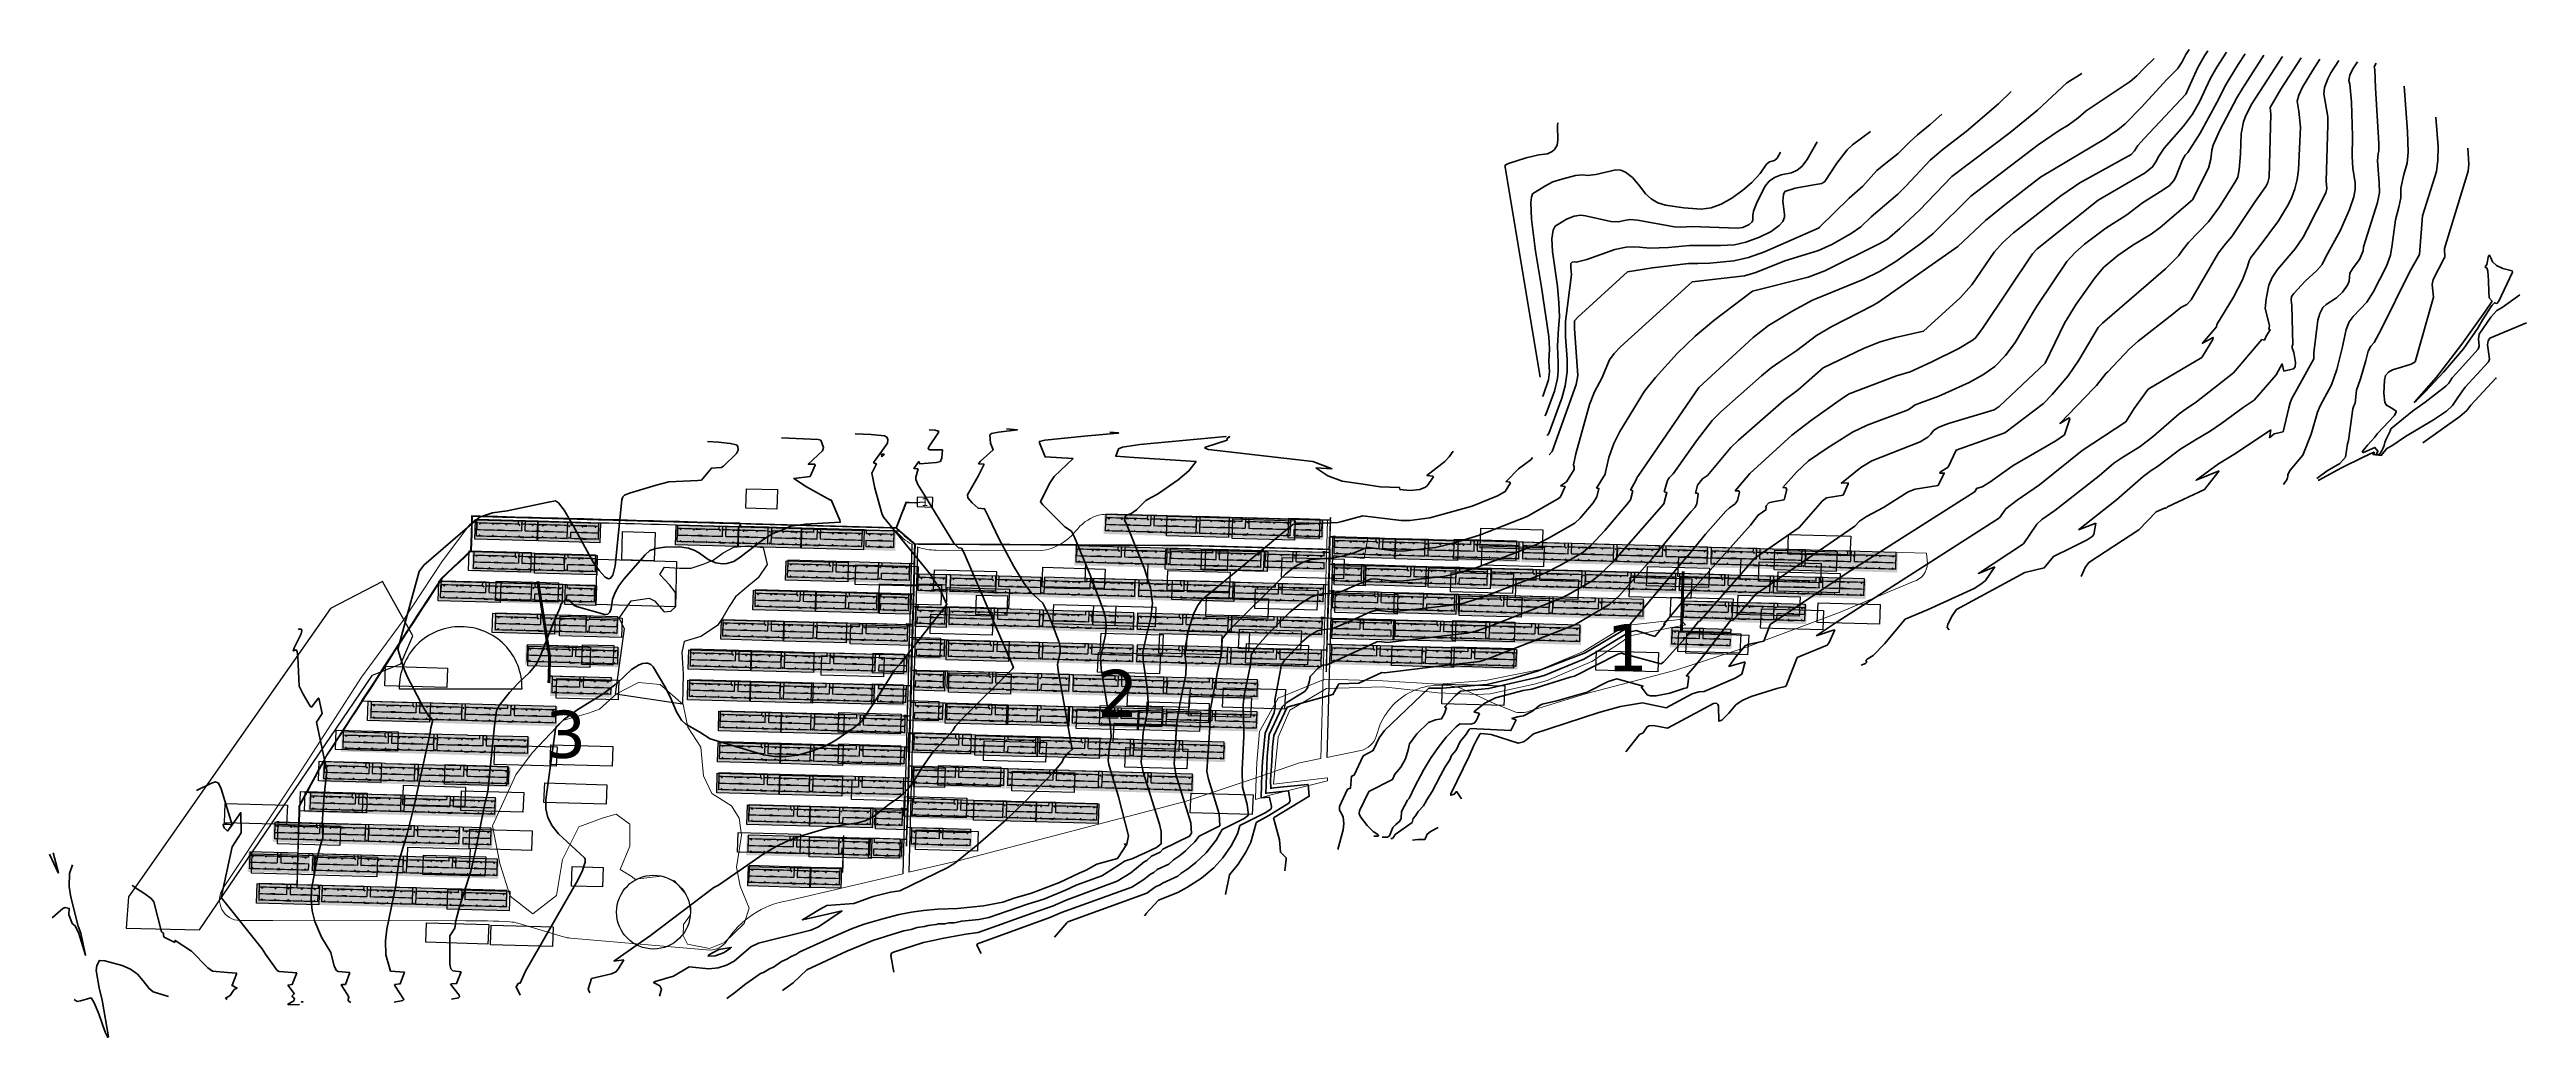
# Model space of a CAD drawing. Header units: metres. Extents: x 1477905 to 1478744, y 4202276 to 4202610.
import ezdxf

# ---------------------------------------------------------------- set-up
doc = ezdxf.new("R2010")
doc.units = ezdxf.units.M
doc.layers.get('0').update_dxf_attribs({"lineweight": 0})
doc.layers.add('Nouveau Terrain - CN - Courbes', color=22, linetype='Continuous', lineweight=0)
for name, color, linetype in [('PVcase AC Cables (Inverter - Transformer)', 181, 'Continuous'), ('PVcase DC Extensions', 170, 'Continuous'), ('PVcase Device Coloring', 7, 'Continuous'), ('PVcase Device Numbering', 7, 'Continuous'), ('PVcase Inverters', 7, 'Continuous'), ('PVcase Polarity Symbols', 7, 'Continuous'), ('PVcase Poles', 7, 'Continuous'), ('PVcase PV Area', 30, 'Continuous'), ('PVcase PV Modules (full frames)', 142, 'Continuous'), ('PVcase PV Modules (optimised)', 142, 'Continuous'), ('PVcase String Cables', 150, 'Continuous'), ('PVcase Stringing Numbers', 7, 'Continuous'), ('PVcase Strings', 92, 'Continuous'), ('PVcase Substation Numbers', 1, 'Continuous'), ('PVcase Transformers', 7, 'Continuous'), ('PVcase Trenches', 7, 'Continuous'), ('PVCasePVAreaInfoNumbers', 1, 'Continuous')]:
    doc.layers.add(name, color=color, linetype=linetype)
doc.layers.add('PVcase AlignmentLine', color=130, linetype='Continuous', plot=False)
doc.layers.add('PVcase Offsets', color=240, linetype='Continuous', plot=False)
doc.styles.get("Standard").update_dxf_attribs({"font": 'verdana.ttf'})
doc.styles.add('UBS-Style de texte', font='verdana.ttf')

# ---------------------------------------------------------------- blocks, each defined once
blk = doc.blocks.new('3P9@15DEG F FX ID1 PVBlock')
at = {"layer": 'PVcase PV Modules (optimised)', "color": 0}
blk.add_polyline3d([(0, 0, 1.77), (10.51, -0.29, 1.77), (10.33, -6.91, 0), (-0.18, -6.62, 0)], close=True, dxfattribs=at)
blk = doc.blocks.new('3P18@15DEG F FX ID1 PVBlock')
at = {"layer": 'PVcase PV Modules (optimised)', "color": 0}
blk.add_polyline3d([(0, 0, 1.77), (21.07, -0.58, 1.77), (20.88, -7.2, 0), (-0.18, -6.62, 0)], close=True, dxfattribs=at)
blk = doc.blocks.new('Pvcase substation be81d7aa-c767-4f8a-a1aa-c3d9e3e87c34')
blk.add_lwpolyline([(0, 0), (5.22, -0.14), (5.31, 3.08), (0.09, 3.22)], close=True)
blk = doc.blocks.new('PVcase Inverter (1st tier)')
at = {"layer": 'PVcase Inverters', "color": 0}
blk.add_lwpolyline([(0, 0), (850, 0), (850, 300), (0, 300)], close=True, dxfattribs=at)
blk.add_lwpolyline([(850, 0), (0, 300)], dxfattribs=at)
blk = doc.blocks.new('3P18@15DEG F FX ID2 PVBlock')
at = {"layer": 'PVcase PV Modules (optimised)', "color": 0}
blk.add_polyline3d([(0, 0, 1.77), (21.07, -0.58, 1.77), (20.88, -7.2, 0), (-0.18, -6.62, 0)], close=True, dxfattribs=at)
blk = doc.blocks.new('3P9@15DEG F FX ID2 PVBlock')
at = {"layer": 'PVcase PV Modules (optimised)', "color": 0}
blk.add_polyline3d([(0, 0, 1.77), (10.51, -0.29, 1.77), (10.33, -6.91, 0), (-0.18, -6.62, 0)], close=True, dxfattribs=at)

msp = doc.modelspace()

# ---------------------------------------------------------------- hatches: boundary and pattern name
at = {"layer": 'PVcase Device Coloring', "true_color": 0x18bf00, "transparency": 33554582}
for points in [[(1478048.91, 4202451.08), (1478048.85, 4202448.89), (1478064.05, 4202448.47), (1478064.12, 4202450.67)], [(1478064.15, 4202450.66), (1478064.1, 4202448.46), (1478080.69, 4202448.01), (1478080.74, 4202450.21)], [(1478080.78, 4202450.21), (1478080.73, 4202448.01), (1478091.24, 4202447.72), (1478091.3, 4202449.92)], [(1478048.77, 4202446.67), (1478048.72, 4202444.47), (1478080.59, 4202443.59), (1478080.64, 4202445.79)], [(1478048.85, 4202448.88), (1478048.78, 4202446.68), (1478065.16, 4202446.22), (1478065.22, 4202448.42)], [(1478065.26, 4202448.42), (1478065.2, 4202446.22), (1478080.64, 4202445.8), (1478080.69, 4202448)], [(1478080.68, 4202445.79), (1478080.63, 4202443.59), (1478091.14, 4202443.3), (1478091.19, 4202445.5)], [(1478080.73, 4202448), (1478080.68, 4202445.8), (1478091.19, 4202445.51), (1478091.24, 4202447.71)], [(1478116.78, 4202444.79), (1478116.71, 4202442.59), (1478148.55, 4202441.71), (1478148.61, 4202443.91)], [(1478116.83, 4202447), (1478116.77, 4202444.8), (1478133.15, 4202444.35), (1478133.21, 4202446.55)], [(1478116.9, 4202449.21), (1478116.84, 4202447.01), (1478132.04, 4202446.59), (1478132.1, 4202448.79)], [(1478132.14, 4202448.79), (1478132.08, 4202446.59), (1478148.67, 4202446.13), (1478148.74, 4202448.33)], [(1478133.25, 4202446.55), (1478133.19, 4202444.35), (1478148.61, 4202443.92), (1478148.67, 4202446.12)], [(1478148.65, 4202443.91), (1478148.58, 4202441.71), (1478180.41, 4202440.83), (1478180.48, 4202443.03)], [(1478148.71, 4202446.12), (1478148.65, 4202443.92), (1478165.24, 4202443.46), (1478165.3, 4202445.66)], [(1478148.78, 4202448.33), (1478148.71, 4202446.13), (1478164.13, 4202445.71), (1478164.2, 4202447.91)], [(1478164.23, 4202447.9), (1478164.17, 4202445.7), (1478180.55, 4202445.25), (1478180.61, 4202447.45)], [(1478165.34, 4202445.66), (1478165.28, 4202443.46), (1478180.48, 4202443.04), (1478180.55, 4202445.24)], [(1478180.75, 4202443.03), (1478180.66, 4202440.83), (1478191.17, 4202440.54), (1478191.26, 4202442.74)], [(1478180.84, 4202445.24), (1478180.75, 4202443.04), (1478191.26, 4202442.75), (1478191.34, 4202444.95)], [(1478180.93, 4202447.44), (1478180.84, 4202445.24), (1478191.34, 4202444.96), (1478191.43, 4202447.15)], [(1478047.65, 4202435.72), (1478047.61, 4202433.52), (1478079.5, 4202432.64), (1478079.54, 4202434.84)], [(1478047.74, 4202437.93), (1478047.67, 4202435.73), (1478064.04, 4202435.28), (1478064.11, 4202437.48)], [(1478047.81, 4202440.14), (1478047.74, 4202437.94), (1478062.94, 4202437.52), (1478063.01, 4202439.72)], [(1478063.04, 4202439.72), (1478062.99, 4202437.52), (1478079.59, 4202437.06), (1478079.64, 4202439.26)], [(1478064.14, 4202437.48), (1478064.09, 4202435.28), (1478079.54, 4202434.85), (1478079.59, 4202437.05)], [(1478079.58, 4202434.84), (1478079.54, 4202432.64), (1478090.05, 4202432.35), (1478090.09, 4202434.55)], [(1478079.63, 4202437.05), (1478079.58, 4202434.85), (1478090.09, 4202434.56), (1478090.14, 4202436.76)], [(1478079.67, 4202439.26), (1478079.63, 4202437.06), (1478090.14, 4202436.77), (1478090.19, 4202438.97)], [(1478154.12, 4202435), (1478154.06, 4202432.8), (1478170.44, 4202432.35), (1478170.5, 4202434.55)], [(1478154.19, 4202437.21), (1478154.12, 4202435.01), (1478169.33, 4202434.59), (1478169.39, 4202436.79)], [(1478169.43, 4202436.79), (1478169.36, 4202434.59), (1478185.97, 4202434.13), (1478186.04, 4202436.33)], [(1478170.54, 4202434.55), (1478170.47, 4202432.35), (1478185.9, 4202431.92), (1478185.97, 4202434.12)], [(1478186.01, 4202434.12), (1478185.94, 4202431.92), (1478196.45, 4202431.63), (1478196.52, 4202433.83)], [(1478186.08, 4202436.33), (1478186.01, 4202434.13), (1478196.52, 4202433.84), (1478196.59, 4202436.04)], [(1478079.29, 4202424.57), (1478079.24, 4202422.37), (1478089.75, 4202422.08), (1478089.81, 4202424.28)], [(1478079.35, 4202426.78), (1478079.29, 4202424.58), (1478089.81, 4202424.29), (1478089.86, 4202426.49)], [(1478079.4, 4202428.99), (1478079.35, 4202426.79), (1478089.86, 4202426.5), (1478089.92, 4202428.7)], [(1478154.07, 4202432.79), (1478153.99, 4202430.59), (1478185.83, 4202429.71), (1478185.9, 4202431.91)], [(1478185.94, 4202431.91), (1478185.87, 4202429.71), (1478196.38, 4202429.42), (1478196.45, 4202431.62)], [(1478198.4, 4202428.23), (1478198.32, 4202426.03), (1478208.82, 4202425.74), (1478208.91, 4202427.94)], [(1478198.49, 4202430.44), (1478198.4, 4202428.24), (1478208.91, 4202427.95), (1478208.99, 4202430.15)], [(1478198.57, 4202432.65), (1478198.49, 4202430.45), (1478208.99, 4202430.16), (1478209.08, 4202432.36)], [(1478209.17, 4202427.94), (1478209.08, 4202425.74), (1478240.88, 4202424.86), (1478240.97, 4202427.06)], [(1478209.28, 4202430.14), (1478209.18, 4202427.94), (1478225.51, 4202427.49), (1478225.62, 4202429.69)], [(1478209.38, 4202432.35), (1478209.28, 4202430.15), (1478224.45, 4202429.73), (1478224.55, 4202431.93)], [(1478224.58, 4202431.93), (1478224.49, 4202429.73), (1478241.06, 4202429.28), (1478241.15, 4202431.47)], [(1478225.65, 4202429.69), (1478225.56, 4202427.49), (1478240.97, 4202427.07), (1478241.06, 4202429.27)], [(1478198.09, 4202417.07), (1478198.01, 4202414.87), (1478208.52, 4202414.58), (1478208.6, 4202416.78)], [(1478198.17, 4202419.27), (1478198.09, 4202417.08), (1478208.6, 4202416.79), (1478208.68, 4202418.98)], [(1478198.25, 4202421.48), (1478198.17, 4202419.28), (1478208.68, 4202418.99), (1478208.76, 4202421.19)], [(1478208.86, 4202416.77), (1478208.77, 4202414.57), (1478240.56, 4202413.69), (1478240.66, 4202415.89)], [(1478208.95, 4202418.98), (1478208.86, 4202416.78), (1478225.22, 4202416.33), (1478225.3, 4202418.53)], [(1478209.03, 4202421.19), (1478208.95, 4202418.99), (1478224.13, 4202418.57), (1478224.22, 4202420.77)], [(1478224.26, 4202420.77), (1478224.17, 4202418.57), (1478240.75, 4202418.11), (1478240.84, 4202420.31)], [(1478225.35, 4202418.53), (1478225.25, 4202416.33), (1478240.66, 4202415.9), (1478240.75, 4202418.1)], [(1478240.79, 4202418.1), (1478240.69, 4202415.9), (1478257.26, 4202415.44), (1478257.36, 4202417.64)], [(1478240.88, 4202420.31), (1478240.78, 4202418.11), (1478256.19, 4202417.68), (1478256.29, 4202419.88)], [(1478256.33, 4202419.88), (1478256.23, 4202417.68), (1478272.57, 4202417.23), (1478272.67, 4202419.43)], [(1478257.4, 4202417.64), (1478257.3, 4202415.44), (1478272.47, 4202415.02), (1478272.57, 4202417.22)], [(1478197.86, 4202408.39), (1478197.79, 4202406.19), (1478208.3, 4202405.9), (1478208.37, 4202408.1)], [(1478197.94, 4202410.59), (1478197.86, 4202408.39), (1478208.37, 4202408.1), (1478208.45, 4202410.3)], [(1478208.63, 4202408.09), (1478208.55, 4202405.89), (1478224.92, 4202405.44), (1478225, 4202407.64)], [(1478208.7, 4202410.3), (1478208.63, 4202408.1), (1478223.82, 4202407.68), (1478223.9, 4202409.88)], [(1478223.95, 4202409.88), (1478223.85, 4202407.68), (1478240.47, 4202407.22), (1478240.57, 4202409.42)], [(1478240.61, 4202409.42), (1478240.5, 4202407.22), (1478255.9, 4202406.79), (1478256, 4202408.99)], [(1478240.7, 4202415.89), (1478240.6, 4202413.69), (1478272.37, 4202412.82), (1478272.47, 4202415.01)], [(1478256.04, 4202408.99), (1478255.94, 4202406.79), (1478272.28, 4202406.34), (1478272.38, 4202408.54)], [(1478197.65, 4202399.91), (1478197.57, 4202397.71), (1478208.08, 4202397.42), (1478208.16, 4202399.62)], [(1478197.79, 4202406.18), (1478197.71, 4202403.98), (1478208.22, 4202403.69), (1478208.3, 4202405.89)], [(1478208.56, 4202405.88), (1478208.46, 4202403.68), (1478240.27, 4202402.8), (1478240.37, 4202405)], [(1478225.05, 4202407.64), (1478224.95, 4202405.44), (1478240.37, 4202405.01), (1478240.47, 4202407.21)], [(1478240.41, 4202405), (1478240.31, 4202402.8), (1478272.07, 4202401.93), (1478272.17, 4202404.12)], [(1478240.51, 4202407.21), (1478240.41, 4202405.01), (1478256.97, 4202404.55), (1478257.07, 4202406.75)], [(1478257.11, 4202406.75), (1478257.01, 4202404.55), (1478272.17, 4202404.13), (1478272.28, 4202406.33)], [(1478197.49, 4202395.5), (1478197.42, 4202393.3), (1478207.93, 4202393.01), (1478208, 4202395.21)], [(1478197.57, 4202397.7), (1478197.49, 4202395.51), (1478208, 4202395.22), (1478208.08, 4202397.41)], [(1478197.2, 4202384.76), (1478197.12, 4202382.56), (1478207.63, 4202382.27), (1478207.71, 4202384.47)], [(1478197.28, 4202386.97), (1478197.2, 4202384.77), (1478207.71, 4202384.48), (1478207.79, 4202386.68)], [(1478197.36, 4202389.18), (1478197.28, 4202386.98), (1478207.79, 4202386.69), (1478207.86, 4202388.89)]]:
    msp.add_hatch(color=92, dxfattribs=at).paths.add_polyline_path(points, flags=0)
at = {"layer": 'PVcase Device Coloring', "true_color": 0x139700, "transparency": 33554582}
for points in [[(1478261.87, 4202450.64), (1478261.79, 4202448.44), (1478278.15, 4202447.99), (1478278.23, 4202450.19)], [(1478261.96, 4202452.85), (1478261.87, 4202450.65), (1478277.06, 4202450.23), (1478277.15, 4202452.43)], [(1478277.18, 4202452.43), (1478277.11, 4202450.23), (1478293.7, 4202449.77), (1478293.77, 4202451.97)], [(1478278.26, 4202450.19), (1478278.19, 4202447.99), (1478293.63, 4202447.56), (1478293.7, 4202449.76)], [(1478293.74, 4202449.76), (1478293.66, 4202447.56), (1478310.26, 4202447.1), (1478310.33, 4202449.3)], [(1478293.81, 4202451.97), (1478293.73, 4202449.77), (1478309.16, 4202449.35), (1478309.24, 4202451.54)], [(1478309.28, 4202451.54), (1478309.2, 4202449.34), (1478325.57, 4202448.89), (1478325.65, 4202451.09)], [(1478325.9, 4202451.09), (1478325.83, 4202448.89), (1478336.34, 4202448.6), (1478336.41, 4202450.8)], [(1478252.13, 4202442.24), (1478252.04, 4202440.05), (1478267.22, 4202439.63), (1478267.31, 4202441.83)], [(1478261.78, 4202448.43), (1478261.71, 4202446.23), (1478293.56, 4202445.35), (1478293.63, 4202447.55)], [(1478267.35, 4202441.82), (1478267.26, 4202439.63), (1478283.84, 4202439.17), (1478283.92, 4202441.37)], [(1478283.96, 4202441.37), (1478283.88, 4202439.17), (1478299.29, 4202438.74), (1478299.37, 4202440.94)], [(1478293.67, 4202447.55), (1478293.59, 4202445.35), (1478325.42, 4202444.48), (1478325.5, 4202446.67)], [(1478310.37, 4202449.3), (1478310.3, 4202447.1), (1478325.5, 4202446.68), (1478325.57, 4202448.88)], [(1478325.76, 4202446.67), (1478325.69, 4202444.47), (1478336.2, 4202444.18), (1478336.27, 4202446.38)], [(1478325.83, 4202448.88), (1478325.76, 4202446.68), (1478336.27, 4202446.39), (1478336.34, 4202448.59)], [(1478251.94, 4202437.83), (1478251.86, 4202435.63), (1478283.67, 4202434.75), (1478283.75, 4202436.95)], [(1478252.04, 4202440.04), (1478251.95, 4202437.84), (1478268.3, 4202437.39), (1478268.39, 4202439.58)], [(1478268.43, 4202439.58), (1478268.35, 4202437.38), (1478283.75, 4202436.96), (1478283.84, 4202439.16)], [(1478283.79, 4202436.95), (1478283.71, 4202434.75), (1478315.53, 4202433.87), (1478315.61, 4202436.07)], [(1478283.87, 4202439.16), (1478283.79, 4202436.96), (1478300.38, 4202436.5), (1478300.46, 4202438.7)], [(1478299.41, 4202440.94), (1478299.33, 4202438.74), (1478315.69, 4202438.29), (1478315.77, 4202440.49)], [(1478300.5, 4202438.7), (1478300.42, 4202436.5), (1478315.61, 4202436.08), (1478315.69, 4202438.28)], [(1478315.87, 4202436.06), (1478315.78, 4202433.87), (1478336.83, 4202433.28), (1478336.92, 4202435.48)], [(1478315.95, 4202438.27), (1478315.87, 4202436.07), (1478326.37, 4202435.78), (1478326.46, 4202437.98)], [(1478316.04, 4202440.48), (1478315.96, 4202438.28), (1478337, 4202437.7), (1478337.09, 4202439.9)], [(1478326.5, 4202437.98), (1478326.41, 4202435.78), (1478336.92, 4202435.49), (1478337, 4202437.69)], [(1478143.07, 4202425.03), (1478143.01, 4202422.83), (1478159.39, 4202422.38), (1478159.45, 4202424.57)], [(1478143.13, 4202427.24), (1478143.07, 4202425.04), (1478158.27, 4202424.62), (1478158.34, 4202426.82)], [(1478158.38, 4202426.82), (1478158.31, 4202424.62), (1478174.91, 4202424.16), (1478174.98, 4202426.36)], [(1478159.49, 4202424.57), (1478159.42, 4202422.37), (1478174.85, 4202421.95), (1478174.91, 4202424.15)], [(1478175.02, 4202426.36), (1478174.95, 4202424.16), (1478185.47, 4202423.87), (1478185.54, 4202426.07)], [(1478185.8, 4202426.06), (1478185.73, 4202423.86), (1478196.24, 4202423.57), (1478196.31, 4202425.77)], [(1478241.01, 4202427.06), (1478240.92, 4202424.86), (1478272.71, 4202423.98), (1478272.81, 4202426.18)], [(1478241.1, 4202429.27), (1478241.01, 4202427.07), (1478257.58, 4202426.61), (1478257.68, 4202428.81)], [(1478241.19, 4202431.47), (1478241.1, 4202429.28), (1478256.51, 4202428.85), (1478256.6, 4202431.05)], [(1478256.64, 4202431.05), (1478256.54, 4202428.85), (1478272.9, 4202428.4), (1478272.99, 4202430.6)], [(1478257.71, 4202428.81), (1478257.62, 4202426.61), (1478272.81, 4202426.19), (1478272.9, 4202428.39)], [(1478273.06, 4202426.17), (1478272.97, 4202423.97), (1478304.75, 4202423.1), (1478304.84, 4202425.3)], [(1478273.16, 4202428.38), (1478273.06, 4202426.18), (1478289.41, 4202425.73), (1478289.5, 4202427.93)], [(1478273.25, 4202430.59), (1478273.16, 4202428.39), (1478288.33, 4202427.97), (1478288.43, 4202430.17)], [(1478288.47, 4202430.17), (1478288.37, 4202427.97), (1478304.94, 4202427.51), (1478305.03, 4202429.71)], [(1478289.54, 4202427.93), (1478289.45, 4202425.73), (1478304.85, 4202425.31), (1478304.94, 4202427.5)], [(1478132.29, 4202417.21), (1478132.23, 4202415.01), (1478147.44, 4202414.59), (1478147.49, 4202416.79)], [(1478143.01, 4202422.82), (1478142.94, 4202420.62), (1478174.78, 4202419.74), (1478174.85, 4202421.94)], [(1478147.54, 4202416.79), (1478147.47, 4202414.59), (1478164.08, 4202414.13), (1478164.15, 4202416.33)], [(1478164.19, 4202416.33), (1478164.12, 4202414.13), (1478179.54, 4202413.7), (1478179.61, 4202415.9)], [(1478174.88, 4202421.94), (1478174.82, 4202419.74), (1478185.33, 4202419.45), (1478185.4, 4202421.65)], [(1478174.95, 4202424.15), (1478174.88, 4202421.95), (1478185.4, 4202421.66), (1478185.47, 4202423.86)], [(1478185.65, 4202421.64), (1478185.58, 4202419.44), (1478196.09, 4202419.15), (1478196.16, 4202421.35)], [(1478185.73, 4202423.85), (1478185.65, 4202421.65), (1478196.16, 4202421.36), (1478196.24, 4202423.56)], [(1478132.18, 4202412.79), (1478132.11, 4202410.59), (1478163.95, 4202409.71), (1478164.01, 4202411.91)], [(1478132.23, 4202415), (1478132.17, 4202412.8), (1478148.55, 4202412.35), (1478148.61, 4202414.55)], [(1478148.65, 4202414.54), (1478148.59, 4202412.34), (1478164.01, 4202411.92), (1478164.08, 4202414.12)], [(1478164.05, 4202411.91), (1478163.98, 4202409.71), (1478195.81, 4202408.83), (1478195.88, 4202411.03)], [(1478164.12, 4202414.12), (1478164.05, 4202411.92), (1478180.64, 4202411.46), (1478180.71, 4202413.66)], [(1478179.65, 4202415.9), (1478179.58, 4202413.7), (1478195.96, 4202413.25), (1478196.03, 4202415.45)], [(1478180.75, 4202413.66), (1478180.68, 4202411.46), (1478195.88, 4202411.04), (1478195.96, 4202413.24)], [(1478121.11, 4202402.66), (1478121.05, 4202400.46), (1478152.89, 4202399.59), (1478152.95, 4202401.79)], [(1478121.16, 4202404.87), (1478121.11, 4202402.67), (1478137.49, 4202402.22), (1478137.54, 4202404.42)], [(1478121.22, 4202407.08), (1478121.16, 4202404.88), (1478136.37, 4202404.46), (1478136.42, 4202406.66)], [(1478136.46, 4202406.66), (1478136.4, 4202404.46), (1478153.01, 4202404.01), (1478153.07, 4202406.2)], [(1478137.58, 4202404.42), (1478137.52, 4202402.22), (1478152.95, 4202401.8), (1478153.01, 4202404)], [(1478152.99, 4202401.78), (1478152.92, 4202399.59), (1478184.75, 4202398.71), (1478184.82, 4202400.91)], [(1478153.05, 4202403.99), (1478152.98, 4202401.79), (1478169.58, 4202401.34), (1478169.66, 4202403.54)], [(1478153.11, 4202406.2), (1478153.04, 4202404), (1478168.48, 4202403.58), (1478168.55, 4202405.78)], [(1478168.59, 4202405.78), (1478168.52, 4202403.58), (1478184.9, 4202403.13), (1478184.97, 4202405.32)], [(1478169.69, 4202403.54), (1478169.62, 4202401.34), (1478184.82, 4202400.92), (1478184.9, 4202403.12)], [(1478185.08, 4202400.9), (1478185, 4202398.7), (1478195.51, 4202398.41), (1478195.59, 4202400.61)], [(1478185.15, 4202403.11), (1478185.08, 4202400.91), (1478195.59, 4202400.62), (1478195.66, 4202402.82)], [(1478185.23, 4202405.32), (1478185.15, 4202403.12), (1478195.66, 4202402.83), (1478195.74, 4202405.03)], [(1478120.82, 4202392.33), (1478120.76, 4202390.13), (1478152.59, 4202389.26), (1478152.65, 4202391.46)], [(1478120.87, 4202394.54), (1478120.82, 4202392.34), (1478137.19, 4202391.89), (1478137.24, 4202394.09)], [(1478120.92, 4202396.75), (1478120.87, 4202394.55), (1478136.07, 4202394.13), (1478136.12, 4202396.33)], [(1478136.17, 4202396.33), (1478136.1, 4202394.13), (1478152.71, 4202393.67), (1478152.77, 4202395.87)], [(1478137.29, 4202394.09), (1478137.22, 4202391.89), (1478152.65, 4202391.47), (1478152.71, 4202393.67)]]:
    msp.add_hatch(color=84, dxfattribs=at).paths.add_polyline_path(points, flags=0)
at = {"layer": 'PVcase Device Coloring', "true_color": 0x18bf00, "transparency": 33554672}
for points in [[(1478138.23, 4202448.92), (1478138.22, 4202448.62), (1478139.07, 4202448.6), (1478139.08, 4202448.9)], [(1478138.23, 4202448.92), (1478138.22, 4202448.62), (1478139.07, 4202448.6), (1478139.08, 4202448.9)], [(1478138.23, 4202448.92), (1478138.22, 4202448.62), (1478139.07, 4202448.6), (1478139.08, 4202448.9)], [(1478138.23, 4202448.92), (1478138.22, 4202448.62), (1478139.07, 4202448.6), (1478139.08, 4202448.9)], [(1478138.23, 4202448.92), (1478138.22, 4202448.62), (1478139.07, 4202448.6), (1478139.08, 4202448.9)], [(1478138.23, 4202448.92), (1478138.22, 4202448.62), (1478139.07, 4202448.6), (1478139.08, 4202448.9)], [(1478138.23, 4202448.92), (1478138.22, 4202448.62), (1478139.07, 4202448.6), (1478139.08, 4202448.9)], [(1478138.23, 4202448.92), (1478138.22, 4202448.62), (1478139.07, 4202448.6), (1478139.08, 4202448.9)], [(1478138.23, 4202448.92), (1478138.22, 4202448.62), (1478139.07, 4202448.6), (1478139.08, 4202448.9)], [(1478198.26, 4202421.78), (1478198.25, 4202421.48), (1478199.1, 4202421.46), (1478199.11, 4202421.76)], [(1478198.26, 4202421.78), (1478198.25, 4202421.48), (1478199.1, 4202421.46), (1478199.11, 4202421.76)], [(1478198.26, 4202421.78), (1478198.25, 4202421.48), (1478199.1, 4202421.46), (1478199.11, 4202421.76)], [(1478198.26, 4202421.78), (1478198.25, 4202421.48), (1478199.1, 4202421.46), (1478199.11, 4202421.76)], [(1478198.26, 4202421.78), (1478198.25, 4202421.48), (1478199.1, 4202421.46), (1478199.11, 4202421.76)], [(1478198.26, 4202421.78), (1478198.25, 4202421.48), (1478199.1, 4202421.46), (1478199.11, 4202421.76)], [(1478198.26, 4202421.78), (1478198.25, 4202421.48), (1478199.1, 4202421.46), (1478199.11, 4202421.76)], [(1478198.26, 4202421.78), (1478198.25, 4202421.48), (1478199.1, 4202421.46), (1478199.11, 4202421.76)], [(1478198.26, 4202421.78), (1478198.25, 4202421.48), (1478199.1, 4202421.46), (1478199.11, 4202421.76)]]:
    msp.add_hatch(color=92, dxfattribs=at).paths.add_polyline_path(points, flags=0)
at = {"layer": 'PVcase Device Coloring', "true_color": 0x1eec00, "transparency": 33554582}
for points in [[(1478339.38, 4202442.88), (1478339.32, 4202440.68), (1478355.69, 4202440.23), (1478355.76, 4202442.43)], [(1478339.45, 4202445.09), (1478339.38, 4202442.89), (1478354.59, 4202442.47), (1478354.66, 4202444.67)], [(1478354.7, 4202444.67), (1478354.63, 4202442.47), (1478371.21, 4202442.02), (1478371.28, 4202444.21)], [(1478355.8, 4202442.43), (1478355.73, 4202440.23), (1478371.14, 4202439.81), (1478371.21, 4202442.01)], [(1478371.26, 4202442), (1478371.18, 4202439.81), (1478387.78, 4202439.35), (1478387.86, 4202441.55)], [(1478371.33, 4202444.21), (1478371.25, 4202442.01), (1478386.69, 4202441.59), (1478386.77, 4202443.79)], [(1478386.81, 4202443.79), (1478386.73, 4202441.59), (1478403.09, 4202441.14), (1478403.17, 4202443.34)], [(1478387.9, 4202441.55), (1478387.82, 4202439.35), (1478403.01, 4202438.93), (1478403.09, 4202441.13)], [(1478403.44, 4202443.33), (1478403.36, 4202441.13), (1478418.54, 4202440.71), (1478418.63, 4202442.91)], [(1478418.68, 4202442.91), (1478418.57, 4202440.71), (1478435.17, 4202440.25), (1478435.28, 4202442.45)], [(1478435.32, 4202442.45), (1478435.21, 4202440.25), (1478450.58, 4202439.83), (1478450.7, 4202442.02)], [(1478450.74, 4202442.02), (1478450.62, 4202439.83), (1478466.94, 4202439.38), (1478467.05, 4202441.57)], [(1478467.3, 4202441.57), (1478467.19, 4202439.37), (1478482.35, 4202438.95), (1478482.45, 4202441.15)], [(1478339.32, 4202440.67), (1478339.25, 4202438.48), (1478371.07, 4202437.6), (1478371.14, 4202439.8)], [(1478349.92, 4202433.4), (1478349.86, 4202431.2), (1478366.23, 4202430.75), (1478366.3, 4202432.95)], [(1478349.99, 4202435.61), (1478349.92, 4202433.41), (1478365.13, 4202432.99), (1478365.19, 4202435.19)], [(1478365.24, 4202435.19), (1478365.16, 4202432.99), (1478381.77, 4202432.53), (1478381.84, 4202434.73)], [(1478366.34, 4202432.95), (1478366.27, 4202430.75), (1478381.69, 4202430.32), (1478381.77, 4202432.52)], [(1478371.19, 4202439.8), (1478371.11, 4202437.6), (1478402.93, 4202436.72), (1478403.01, 4202438.92)], [(1478403.28, 4202438.91), (1478403.17, 4202436.71), (1478434.95, 4202435.84), (1478435.06, 4202438.03)], [(1478403.36, 4202441.12), (1478403.27, 4202438.92), (1478419.63, 4202438.47), (1478419.71, 4202440.67)], [(1478419.76, 4202440.67), (1478419.66, 4202438.47), (1478435.06, 4202438.04), (1478435.17, 4202440.24)], [(1478435.1, 4202438.03), (1478434.99, 4202435.83), (1478466.71, 4202434.96), (1478466.82, 4202437.16)], [(1478435.21, 4202440.24), (1478435.1, 4202438.04), (1478451.64, 4202437.59), (1478451.75, 4202439.78)], [(1478451.79, 4202439.78), (1478451.68, 4202437.59), (1478466.82, 4202437.17), (1478466.94, 4202439.37)], [(1478467.07, 4202437.15), (1478466.98, 4202434.95), (1478498.77, 4202434.08), (1478498.86, 4202436.27)], [(1478467.19, 4202439.36), (1478467.08, 4202437.16), (1478483.41, 4202436.71), (1478483.51, 4202438.91)], [(1478482.48, 4202441.15), (1478482.39, 4202438.95), (1478498.95, 4202438.49), (1478499.05, 4202440.69)], [(1478483.54, 4202438.91), (1478483.45, 4202436.71), (1478498.86, 4202436.28), (1478498.95, 4202438.48)], [(1478498.9, 4202436.27), (1478498.81, 4202434.07), (1478530.61, 4202433.2), (1478530.7, 4202435.4)], [(1478498.99, 4202438.48), (1478498.9, 4202436.28), (1478515.47, 4202435.83), (1478515.56, 4202438.02)], [(1478499.08, 4202440.69), (1478499, 4202438.49), (1478514.39, 4202438.07), (1478514.48, 4202440.27)], [(1478514.52, 4202440.26), (1478514.43, 4202438.07), (1478530.79, 4202437.61), (1478530.88, 4202439.81)], [(1478515.6, 4202438.02), (1478515.51, 4202435.82), (1478530.7, 4202435.41), (1478530.79, 4202437.6)], [(1478036.63, 4202425.75), (1478036.55, 4202423.55), (1478068.38, 4202422.67), (1478068.45, 4202424.87)], [(1478036.7, 4202427.96), (1478036.62, 4202425.76), (1478053, 4202425.31), (1478053.07, 4202427.51)], [(1478036.77, 4202430.17), (1478036.7, 4202427.97), (1478051.9, 4202427.55), (1478051.97, 4202429.75)], [(1478052.01, 4202429.75), (1478051.93, 4202427.55), (1478068.53, 4202427.09), (1478068.6, 4202429.29)], [(1478053.11, 4202427.51), (1478053.04, 4202425.31), (1478068.45, 4202424.88), (1478068.53, 4202427.08)], [(1478068.49, 4202424.87), (1478068.42, 4202422.67), (1478078.93, 4202422.38), (1478079, 4202424.58)], [(1478068.57, 4202427.08), (1478068.49, 4202424.88), (1478079, 4202424.59), (1478079.08, 4202426.79)], [(1478068.64, 4202429.29), (1478068.57, 4202427.09), (1478079.08, 4202426.8), (1478079.15, 4202429)], [(1478055.18, 4202417.12), (1478055.1, 4202414.92), (1478071.47, 4202414.47), (1478071.55, 4202416.67)], [(1478055.25, 4202419.33), (1478055.18, 4202417.13), (1478070.38, 4202416.71), (1478070.45, 4202418.91)], [(1478070.49, 4202418.91), (1478070.42, 4202416.71), (1478087, 4202416.25), (1478087.08, 4202418.45)], [(1478071.59, 4202416.67), (1478071.51, 4202414.47), (1478086.93, 4202414.05), (1478087, 4202416.24)], [(1478087.04, 4202416.24), (1478086.96, 4202414.04), (1478097.48, 4202413.75), (1478097.55, 4202415.95)], [(1478087.11, 4202418.45), (1478087.04, 4202416.25), (1478097.55, 4202415.96), (1478097.63, 4202418.16)], [(1478055.1, 4202414.91), (1478055.03, 4202412.71), (1478086.85, 4202411.84), (1478086.93, 4202414.04)], [(1478065.99, 4202408.61), (1478065.91, 4202406.41), (1478081.11, 4202405.99), (1478081.19, 4202408.19)], [(1478081.23, 4202408.19), (1478081.15, 4202405.99), (1478097.73, 4202405.53), (1478097.81, 4202407.73)], [(1478086.96, 4202414.03), (1478086.89, 4202411.84), (1478097.4, 4202411.55), (1478097.48, 4202413.74)], [(1478065.83, 4202404.19), (1478065.76, 4202401.99), (1478097.58, 4202401.11), (1478097.66, 4202403.31)], [(1478065.91, 4202406.4), (1478065.83, 4202404.2), (1478082.2, 4202403.75), (1478082.28, 4202405.95)], [(1478082.32, 4202405.94), (1478082.24, 4202403.75), (1478097.66, 4202403.32), (1478097.73, 4202405.52)], [(1478208.41, 4202399.62), (1478208.33, 4202397.42), (1478223.53, 4202397), (1478223.61, 4202399.2)], [(1478074.25, 4202393.62), (1478074.18, 4202391.42), (1478095.24, 4202390.84), (1478095.31, 4202393.04)], [(1478074.33, 4202395.83), (1478074.25, 4202393.63), (1478084.76, 4202393.34), (1478084.84, 4202395.54)], [(1478074.41, 4202398.04), (1478074.33, 4202395.84), (1478095.39, 4202395.26), (1478095.47, 4202397.45)], [(1478084.88, 4202395.54), (1478084.8, 4202393.34), (1478095.31, 4202393.05), (1478095.39, 4202395.25)], [(1478208.26, 4202395.2), (1478208.17, 4202393), (1478239.99, 4202392.12), (1478240.08, 4202394.32)], [(1478208.33, 4202397.41), (1478208.25, 4202395.21), (1478224.63, 4202394.76), (1478224.7, 4202396.96)], [(1478223.65, 4202399.2), (1478223.56, 4202397), (1478240.17, 4202396.54), (1478240.25, 4202398.74)], [(1478224.75, 4202396.96), (1478224.66, 4202394.76), (1478240.08, 4202394.33), (1478240.17, 4202396.53)], [(1478240.12, 4202394.32), (1478240.03, 4202392.12), (1478250.53, 4202391.83), (1478250.62, 4202394.03)], [(1478240.2, 4202396.53), (1478240.12, 4202394.33), (1478250.62, 4202394.04), (1478250.71, 4202396.24)], [(1478240.29, 4202398.74), (1478240.2, 4202396.54), (1478250.71, 4202396.25), (1478250.8, 4202398.45)], [(1478250.89, 4202394.02), (1478250.78, 4202391.83), (1478282.52, 4202390.95), (1478282.63, 4202393.15)], [(1478250.98, 4202396.23), (1478250.88, 4202394.03), (1478267.22, 4202393.58), (1478267.32, 4202395.78)], [(1478251.08, 4202398.44), (1478250.98, 4202396.24), (1478266.15, 4202395.82), (1478266.25, 4202398.02)], [(1478266.3, 4202398.02), (1478266.19, 4202395.82), (1478282.75, 4202395.37), (1478282.86, 4202397.56)], [(1478267.37, 4202395.78), (1478267.25, 4202393.58), (1478282.63, 4202393.16), (1478282.75, 4202395.36)], [(1478282.68, 4202393.15), (1478282.56, 4202390.95), (1478314.26, 4202390.07), (1478314.38, 4202392.27)], [(1478282.79, 4202395.35), (1478282.67, 4202393.16), (1478299.2, 4202392.7), (1478299.32, 4202394.9)], [(1478282.9, 4202397.56), (1478282.78, 4202395.36), (1478298.15, 4202394.94), (1478298.27, 4202397.14)], [(1478298.31, 4202397.14), (1478298.19, 4202394.94), (1478314.49, 4202394.49), (1478314.61, 4202396.69)], [(1478299.36, 4202394.9), (1478299.24, 4202392.7), (1478314.38, 4202392.28), (1478314.49, 4202394.48)], [(1478012.96, 4202385.08), (1478012.88, 4202382.89), (1478044.69, 4202382.01), (1478044.78, 4202384.21)], [(1478013.03, 4202387.29), (1478012.96, 4202385.09), (1478029.33, 4202384.64), (1478029.4, 4202386.84)], [(1478013.11, 4202389.5), (1478013.03, 4202387.3), (1478028.23, 4202386.88), (1478028.31, 4202389.08)], [(1478028.35, 4202389.08), (1478028.27, 4202386.88), (1478044.87, 4202386.42), (1478044.96, 4202388.62)], [(1478029.45, 4202386.84), (1478029.36, 4202384.64), (1478044.78, 4202384.22), (1478044.87, 4202386.42)], [(1478044.82, 4202384.21), (1478044.73, 4202382.01), (1478076.53, 4202381.13), (1478076.62, 4202383.33)], [(1478044.91, 4202386.41), (1478044.82, 4202384.22), (1478061.39, 4202383.76), (1478061.48, 4202385.96)], [(1478045, 4202388.62), (1478044.91, 4202386.42), (1478060.31, 4202386), (1478060.4, 4202388.2)], [(1478060.44, 4202388.2), (1478060.35, 4202386), (1478076.71, 4202385.55), (1478076.8, 4202387.75)], [(1478061.52, 4202385.96), (1478061.43, 4202383.76), (1478076.62, 4202383.34), (1478076.71, 4202385.54)], [(1478207.96, 4202384.47), (1478207.88, 4202382.27), (1478239.7, 4202381.39), (1478239.78, 4202383.59)], [(1478208.04, 4202386.68), (1478207.96, 4202384.48), (1478224.33, 4202384.03), (1478224.41, 4202386.22)], [(1478208.11, 4202388.88), (1478208.04, 4202386.69), (1478223.24, 4202386.27), (1478223.31, 4202388.47)], [(1478223.35, 4202388.46), (1478223.28, 4202386.27), (1478239.86, 4202385.81), (1478239.93, 4202388.01)], [(1478224.45, 4202386.22), (1478224.37, 4202384.02), (1478239.78, 4202383.6), (1478239.86, 4202385.8)], [(1478239.82, 4202383.59), (1478239.74, 4202381.39), (1478250.25, 4202381.1), (1478250.33, 4202383.3)], [(1478239.9, 4202385.8), (1478239.82, 4202383.6), (1478250.33, 4202383.31), (1478250.41, 4202385.51)], [(1478239.97, 4202388.01), (1478239.9, 4202385.81), (1478250.41, 4202385.52), (1478250.48, 4202387.72)], [(1478250.61, 4202383.29), (1478250.5, 4202381.09), (1478282.23, 4202380.22), (1478282.34, 4202382.42)], [(1478250.71, 4202385.5), (1478250.61, 4202383.3), (1478266.94, 4202382.85), (1478267.04, 4202385.05)], [(1478250.82, 4202387.71), (1478250.71, 4202385.51), (1478265.87, 4202385.09), (1478265.98, 4202387.29)], [(1478266.02, 4202387.29), (1478265.91, 4202385.09), (1478282.46, 4202384.63), (1478282.57, 4202386.83)], [(1478267.09, 4202385.05), (1478266.97, 4202382.85), (1478282.34, 4202382.43), (1478282.46, 4202384.62)], [(1478282.49, 4202384.62), (1478282.38, 4202382.42), (1478298.91, 4202381.97), (1478299.02, 4202384.17)], [(1478282.61, 4202386.83), (1478282.5, 4202384.63), (1478297.86, 4202384.21), (1478297.97, 4202386.41)], [(1478298.01, 4202386.41), (1478297.89, 4202384.21), (1478314.21, 4202383.76), (1478314.32, 4202385.96)], [(1478299.06, 4202384.17), (1478298.95, 4202381.97), (1478314.1, 4202381.55), (1478314.21, 4202383.75)], [(1478003.49, 4202374.8), (1478003.4, 4202372.6), (1478035.22, 4202371.73), (1478035.31, 4202373.93)], [(1478282.38, 4202382.41), (1478282.27, 4202380.22), (1478313.99, 4202379.34), (1478314.1, 4202381.54)]]:
    msp.add_hatch(color=3, dxfattribs=at).paths.add_polyline_path(points, flags=0)
at = {"layer": 'PVcase Device Coloring', "true_color": 0x1eec00, "transparency": 33554672}
for points in [[(1478339.46, 4202445.39), (1478339.45, 4202445.09), (1478340.3, 4202445.07), (1478340.31, 4202445.37)], [(1478339.46, 4202445.39), (1478339.45, 4202445.09), (1478340.3, 4202445.07), (1478340.31, 4202445.37)], [(1478339.46, 4202445.39), (1478339.45, 4202445.09), (1478340.3, 4202445.07), (1478340.31, 4202445.37)], [(1478339.46, 4202445.39), (1478339.45, 4202445.09), (1478340.3, 4202445.07), (1478340.31, 4202445.37)], [(1478339.46, 4202445.39), (1478339.45, 4202445.09), (1478340.3, 4202445.07), (1478340.31, 4202445.37)], [(1478339.46, 4202445.39), (1478339.45, 4202445.09), (1478340.3, 4202445.07), (1478340.31, 4202445.37)], [(1478339.46, 4202445.39), (1478339.45, 4202445.09), (1478340.3, 4202445.07), (1478340.31, 4202445.37)], [(1478339.46, 4202445.39), (1478339.45, 4202445.09), (1478340.3, 4202445.07), (1478340.31, 4202445.37)], [(1478339.46, 4202445.39), (1478339.45, 4202445.09), (1478340.3, 4202445.07), (1478340.31, 4202445.37)], [(1478036.77, 4202430.47), (1478036.77, 4202430.17), (1478037.62, 4202430.15), (1478037.62, 4202430.45)], [(1478036.77, 4202430.47), (1478036.77, 4202430.17), (1478037.62, 4202430.15), (1478037.62, 4202430.45)], [(1478036.77, 4202430.47), (1478036.77, 4202430.17), (1478037.62, 4202430.15), (1478037.62, 4202430.45)], [(1478036.77, 4202430.47), (1478036.77, 4202430.17), (1478037.62, 4202430.15), (1478037.62, 4202430.45)], [(1478036.77, 4202430.47), (1478036.77, 4202430.17), (1478037.62, 4202430.15), (1478037.62, 4202430.45)], [(1478036.77, 4202430.47), (1478036.77, 4202430.17), (1478037.62, 4202430.15), (1478037.62, 4202430.45)], [(1478036.77, 4202430.47), (1478036.77, 4202430.17), (1478037.62, 4202430.15), (1478037.62, 4202430.45)], [(1478036.77, 4202430.47), (1478036.77, 4202430.17), (1478037.62, 4202430.15), (1478037.62, 4202430.45)], [(1478036.77, 4202430.47), (1478036.77, 4202430.17), (1478037.62, 4202430.15), (1478037.62, 4202430.45)], [(1478197.66, 4202400.21), (1478197.65, 4202399.91), (1478198.5, 4202399.89), (1478198.51, 4202400.19)], [(1478197.66, 4202400.21), (1478197.65, 4202399.91), (1478198.5, 4202399.89), (1478198.51, 4202400.19)], [(1478197.66, 4202400.21), (1478197.65, 4202399.91), (1478198.5, 4202399.89), (1478198.51, 4202400.19)], [(1478197.66, 4202400.21), (1478197.65, 4202399.91), (1478198.5, 4202399.89), (1478198.51, 4202400.19)], [(1478197.66, 4202400.21), (1478197.65, 4202399.91), (1478198.5, 4202399.89), (1478198.51, 4202400.19)], [(1478197.66, 4202400.21), (1478197.65, 4202399.91), (1478198.5, 4202399.89), (1478198.51, 4202400.19)], [(1478197.66, 4202400.21), (1478197.65, 4202399.91), (1478198.5, 4202399.89), (1478198.51, 4202400.19)], [(1478197.66, 4202400.21), (1478197.65, 4202399.91), (1478198.5, 4202399.89), (1478198.51, 4202400.19)], [(1478197.66, 4202400.21), (1478197.65, 4202399.91), (1478198.5, 4202399.89), (1478198.51, 4202400.19)]]:
    msp.add_hatch(color=3, dxfattribs=at).paths.add_polyline_path(points, flags=0)
at = {"layer": 'PVcase Device Coloring', "true_color": 0x139700, "transparency": 33554672}
for points in [[(1478335.96, 4202440.23), (1478335.96, 4202439.93), (1478336.81, 4202439.91), (1478336.81, 4202440.21)], [(1478335.96, 4202440.23), (1478335.96, 4202439.93), (1478336.81, 4202439.91), (1478336.81, 4202440.21)], [(1478335.96, 4202440.23), (1478335.96, 4202439.93), (1478336.81, 4202439.91), (1478336.81, 4202440.21)], [(1478335.96, 4202440.23), (1478335.96, 4202439.93), (1478336.81, 4202439.91), (1478336.81, 4202440.21)], [(1478335.96, 4202440.23), (1478335.96, 4202439.93), (1478336.81, 4202439.91), (1478336.81, 4202440.21)], [(1478335.96, 4202440.23), (1478335.96, 4202439.93), (1478336.81, 4202439.91), (1478336.81, 4202440.21)], [(1478335.96, 4202440.23), (1478335.96, 4202439.93), (1478336.81, 4202439.91), (1478336.81, 4202440.21)], [(1478335.96, 4202440.23), (1478335.96, 4202439.93), (1478336.81, 4202439.91), (1478336.81, 4202440.21)], [(1478335.96, 4202440.23), (1478335.96, 4202439.93), (1478336.81, 4202439.91), (1478336.81, 4202440.21)], [(1478194.9, 4202415.78), (1478194.89, 4202415.48), (1478195.74, 4202415.46), (1478195.75, 4202415.76)], [(1478194.9, 4202415.78), (1478194.89, 4202415.48), (1478195.74, 4202415.46), (1478195.75, 4202415.76)], [(1478194.9, 4202415.78), (1478194.89, 4202415.48), (1478195.74, 4202415.46), (1478195.75, 4202415.76)], [(1478194.9, 4202415.78), (1478194.89, 4202415.48), (1478195.74, 4202415.46), (1478195.75, 4202415.76)], [(1478194.9, 4202415.78), (1478194.89, 4202415.48), (1478195.74, 4202415.46), (1478195.75, 4202415.76)], [(1478194.9, 4202415.78), (1478194.89, 4202415.48), (1478195.74, 4202415.46), (1478195.75, 4202415.76)], [(1478194.9, 4202415.78), (1478194.89, 4202415.48), (1478195.74, 4202415.46), (1478195.75, 4202415.76)], [(1478194.9, 4202415.78), (1478194.89, 4202415.48), (1478195.74, 4202415.46), (1478195.75, 4202415.76)], [(1478194.9, 4202415.78), (1478194.89, 4202415.48), (1478195.74, 4202415.46), (1478195.75, 4202415.76)]]:
    msp.add_hatch(color=84, dxfattribs=at).paths.add_polyline_path(points, flags=0)
at = {"layer": 'PVcase Device Coloring', "true_color": 0xb3ff80, "transparency": 33554582}
for points in [[(1478339.15, 4202433.7), (1478339.07, 4202431.5), (1478349.58, 4202431.21), (1478349.66, 4202433.41)], [(1478339.23, 4202435.91), (1478339.15, 4202433.71), (1478349.66, 4202433.42), (1478349.74, 4202435.62)], [(1478338.89, 4202424.58), (1478338.82, 4202422.38), (1478355.19, 4202421.93), (1478355.26, 4202424.12)], [(1478338.97, 4202426.78), (1478338.89, 4202424.59), (1478354.09, 4202424.17), (1478354.17, 4202426.37)], [(1478339.07, 4202431.49), (1478338.99, 4202429.29), (1478349.5, 4202429), (1478349.58, 4202431.2)], [(1478354.2, 4202426.36), (1478354.13, 4202424.17), (1478370.72, 4202423.71), (1478370.79, 4202425.91)], [(1478370.83, 4202425.91), (1478370.76, 4202423.71), (1478381.27, 4202423.42), (1478381.34, 4202425.62)], [(1478381.63, 4202425.61), (1478381.55, 4202423.41), (1478396.74, 4202422.99), (1478396.82, 4202425.19)], [(1478396.86, 4202425.19), (1478396.78, 4202422.99), (1478413.37, 4202422.53), (1478413.45, 4202424.73)], [(1478413.5, 4202424.73), (1478413.4, 4202422.53), (1478428.83, 4202422.11), (1478428.93, 4202424.3)], [(1478338.73, 4202417.65), (1478338.65, 4202415.45), (1478359.7, 4202414.87), (1478359.78, 4202417.07)], [(1478338.81, 4202422.37), (1478338.74, 4202420.17), (1478370.58, 4202419.29), (1478370.65, 4202421.49)], [(1478355.3, 4202424.12), (1478355.23, 4202421.92), (1478370.65, 4202421.5), (1478370.72, 4202423.7)], [(1478360.03, 4202417.06), (1478359.96, 4202414.86), (1478375.17, 4202414.44), (1478375.23, 4202416.64)], [(1478370.69, 4202421.49), (1478370.62, 4202419.29), (1478381.14, 4202419), (1478381.2, 4202421.2)], [(1478370.76, 4202423.7), (1478370.69, 4202421.5), (1478381.21, 4202421.21), (1478381.27, 4202423.41)], [(1478375.28, 4202416.64), (1478375.2, 4202414.44), (1478391.81, 4202413.99), (1478391.89, 4202416.18)], [(1478381.47, 4202421.19), (1478381.38, 4202418.99), (1478413.2, 4202418.11), (1478413.28, 4202420.31)], [(1478381.55, 4202423.4), (1478381.47, 4202421.2), (1478397.83, 4202420.75), (1478397.91, 4202422.95)], [(1478391.93, 4202416.18), (1478391.84, 4202413.98), (1478407.26, 4202413.56), (1478407.35, 4202415.76)], [(1478397.96, 4202422.95), (1478397.87, 4202420.75), (1478413.28, 4202420.32), (1478413.37, 4202422.52)], [(1478413.33, 4202420.31), (1478413.23, 4202418.11), (1478445.01, 4202417.24), (1478445.11, 4202419.44)], [(1478413.41, 4202422.52), (1478413.31, 4202420.32), (1478429.9, 4202419.86), (1478430, 4202422.06)], [(1478428.97, 4202424.3), (1478428.87, 4202422.1), (1478445.21, 4202421.65), (1478445.31, 4202423.85)], [(1478430.04, 4202422.06), (1478429.94, 4202419.86), (1478445.11, 4202419.45), (1478445.21, 4202421.64)], [(1478338.57, 4202413.23), (1478338.49, 4202411.03), (1478359.55, 4202410.45), (1478359.62, 4202412.65)], [(1478338.65, 4202415.44), (1478338.57, 4202413.24), (1478349.08, 4202412.95), (1478349.16, 4202415.15)], [(1478349.19, 4202415.15), (1478349.12, 4202412.95), (1478359.62, 4202412.66), (1478359.7, 4202414.86)], [(1478359.9, 4202412.64), (1478359.82, 4202410.45), (1478391.65, 4202409.57), (1478391.73, 4202411.77)], [(1478359.96, 4202414.85), (1478359.89, 4202412.65), (1478376.27, 4202412.2), (1478376.34, 4202414.4)], [(1478376.38, 4202414.4), (1478376.3, 4202412.2), (1478391.73, 4202411.78), (1478391.81, 4202413.98)], [(1478391.77, 4202411.77), (1478391.69, 4202409.57), (1478423.5, 4202408.69), (1478423.58, 4202410.89)], [(1478391.85, 4202413.97), (1478391.76, 4202411.78), (1478408.35, 4202411.32), (1478408.43, 4202413.52)], [(1478407.38, 4202415.76), (1478407.3, 4202413.56), (1478423.67, 4202413.11), (1478423.75, 4202415.31)], [(1478408.47, 4202413.52), (1478408.39, 4202411.32), (1478423.58, 4202410.9), (1478423.67, 4202413.1)], [(1478338.32, 4202404.36), (1478338.25, 4202402.16), (1478370.1, 4202401.28), (1478370.17, 4202403.48)], [(1478162.62, 4202359.94), (1478162.55, 4202357.74), (1478194.38, 4202356.86), (1478194.45, 4202359.06)], [(1478141, 4202350.11), (1478140.93, 4202347.91), (1478172.77, 4202347.03), (1478172.83, 4202349.23)], [(1478141.07, 4202352.31), (1478141, 4202350.12), (1478157.38, 4202349.66), (1478157.44, 4202351.86)], [(1478141.13, 4202354.52), (1478141.07, 4202352.32), (1478156.27, 4202351.91), (1478156.34, 4202354.1)], [(1478156.38, 4202354.1), (1478156.31, 4202351.9), (1478172.9, 4202351.45), (1478172.96, 4202353.65)], [(1478157.48, 4202351.86), (1478157.42, 4202349.66), (1478172.83, 4202349.24), (1478172.9, 4202351.44)], [(1478172.87, 4202349.23), (1478172.81, 4202347.03), (1478183.32, 4202346.74), (1478183.39, 4202348.94)], [(1478172.94, 4202351.44), (1478172.87, 4202349.24), (1478183.39, 4202348.95), (1478183.45, 4202351.15)], [(1478173, 4202353.64), (1478172.94, 4202351.45), (1478183.45, 4202351.16), (1478183.52, 4202353.35)], [(1478183.72, 4202351.14), (1478183.64, 4202348.94), (1478194.16, 4202348.65), (1478194.23, 4202350.85)], [(1478183.79, 4202353.35), (1478183.72, 4202351.15), (1478194.23, 4202350.86), (1478194.31, 4202353.06)], [(1478196.3, 4202352.19), (1478196.22, 4202349.99), (1478228.04, 4202349.11), (1478228.12, 4202351.31)], [(1478228.16, 4202351.31), (1478228.09, 4202349.11), (1478259.94, 4202348.23), (1478260, 4202350.43)], [(1478228.23, 4202353.52), (1478228.16, 4202351.32), (1478244.76, 4202350.86), (1478244.83, 4202353.06)], [(1478228.31, 4202355.73), (1478228.24, 4202353.53), (1478243.66, 4202353.1), (1478243.73, 4202355.3)], [(1478243.76, 4202355.3), (1478243.7, 4202353.1), (1478260.07, 4202352.65), (1478260.14, 4202354.85)], [(1478244.87, 4202353.06), (1478244.8, 4202350.86), (1478260, 4202350.44), (1478260.07, 4202352.64)], [(1478012.16, 4202343.27), (1478012.07, 4202341.07), (1478043.88, 4202340.19), (1478043.97, 4202342.39)], [(1478012.24, 4202345.48), (1478012.16, 4202343.28), (1478028.74, 4202342.82), (1478028.82, 4202345.02)], [(1478012.32, 4202347.68), (1478012.24, 4202345.49), (1478027.65, 4202345.06), (1478027.73, 4202347.26)], [(1478027.77, 4202347.26), (1478027.69, 4202345.06), (1478044.05, 4202344.61), (1478044.14, 4202346.81)], [(1478028.86, 4202345.02), (1478028.77, 4202342.82), (1478043.97, 4202342.4), (1478044.05, 4202344.6)], [(1478044.22, 4202342.38), (1478044.13, 4202340.18), (1478054.64, 4202339.89), (1478054.72, 4202342.09)], [(1478044.3, 4202344.59), (1478044.22, 4202342.39), (1478054.72, 4202342.1), (1478054.81, 4202344.3)], [(1478044.39, 4202346.8), (1478044.3, 4202344.6), (1478054.81, 4202344.31), (1478054.89, 4202346.51)], [(1478140.76, 4202341.93), (1478140.69, 4202339.73), (1478157.06, 4202339.28), (1478157.13, 4202341.48)], [(1478140.83, 4202344.14), (1478140.76, 4202341.94), (1478155.96, 4202341.52), (1478156.03, 4202343.72)], [(1478156.07, 4202343.72), (1478156, 4202341.52), (1478172.6, 4202341.06), (1478172.66, 4202343.26)], [(1478157.17, 4202341.48), (1478157.11, 4202339.28), (1478172.53, 4202338.85), (1478172.6, 4202341.05)], [(1478172.63, 4202341.05), (1478172.57, 4202338.85), (1478183.09, 4202338.56), (1478183.15, 4202340.76)], [(1478172.7, 4202343.26), (1478172.63, 4202341.06), (1478183.15, 4202340.77), (1478183.21, 4202342.97)], [(1478183.43, 4202340.75), (1478183.35, 4202338.55), (1478193.86, 4202338.26), (1478193.94, 4202340.46)], [(1478183.51, 4202342.96), (1478183.43, 4202340.76), (1478193.94, 4202340.47), (1478194.02, 4202342.67)], [(1478183.64, 4202348.93), (1478183.57, 4202346.73), (1478194.08, 4202346.44), (1478194.16, 4202348.64)], [(1478196.02, 4202342.36), (1478195.95, 4202340.16), (1478217.01, 4202339.58), (1478217.09, 4202341.78)], [(1478196.1, 4202344.57), (1478196.02, 4202342.37), (1478206.54, 4202342.08), (1478206.61, 4202344.28)], [(1478196.17, 4202346.78), (1478196.1, 4202344.58), (1478217.16, 4202344), (1478217.23, 4202346.2)], [(1478206.65, 4202344.28), (1478206.57, 4202342.08), (1478217.09, 4202341.79), (1478217.16, 4202343.99)], [(1477971.83, 4202334.07), (1477971.74, 4202331.87), (1477992.8, 4202331.29), (1477992.88, 4202333.49)], [(1477971.91, 4202336.28), (1477971.83, 4202334.08), (1477982.33, 4202333.79), (1477982.41, 4202335.99)], [(1477971.99, 4202338.49), (1477971.91, 4202336.29), (1477992.96, 4202335.71), (1477993.04, 4202337.91)], [(1477982.45, 4202335.99), (1477982.37, 4202333.79), (1477992.88, 4202333.5), (1477992.96, 4202335.7)], [(1477993.13, 4202333.48), (1477993.05, 4202331.28), (1478024.86, 4202330.4), (1478024.94, 4202332.6)], [(1477993.21, 4202335.69), (1477993.13, 4202333.49), (1478009.5, 4202333.04), (1478009.58, 4202335.24)], [(1477993.29, 4202337.9), (1477993.21, 4202335.7), (1478008.41, 4202335.28), (1478008.49, 4202337.48)], [(1478008.53, 4202337.48), (1478008.45, 4202335.28), (1478025.03, 4202334.82), (1478025.11, 4202337.02)], [(1478009.62, 4202335.24), (1478009.54, 4202333.04), (1478024.94, 4202332.61), (1478025.03, 4202334.81)], [(1478024.98, 4202332.6), (1478024.9, 4202330.4), (1478056.71, 4202329.53), (1478056.79, 4202331.73)], [(1478025.07, 4202334.81), (1478024.98, 4202332.61), (1478041.56, 4202332.16), (1478041.64, 4202334.35)], [(1478025.15, 4202337.02), (1478025.07, 4202334.82), (1478040.47, 4202334.4), (1478040.56, 4202336.6)], [(1478040.59, 4202336.59), (1478040.51, 4202334.4), (1478056.88, 4202333.94), (1478056.96, 4202336.14)], [(1478041.68, 4202334.35), (1478041.6, 4202332.15), (1478056.79, 4202331.74), (1478056.87, 4202333.93)], [(1478140.68, 4202339.72), (1478140.62, 4202337.52), (1478172.47, 4202336.64), (1478172.53, 4202338.84)], [(1478141.09, 4202333.82), (1478141.02, 4202331.62), (1478156.22, 4202331.2), (1478156.29, 4202333.4)], [(1478156.33, 4202333.4), (1478156.26, 4202331.2), (1478172.85, 4202330.74), (1478172.92, 4202332.94)], [(1478172.57, 4202338.84), (1478172.51, 4202336.64), (1478183.02, 4202336.35), (1478183.09, 4202338.55)], [(1478183.35, 4202338.55), (1478183.27, 4202336.35), (1478193.78, 4202336.06), (1478193.86, 4202338.26)], [(1477975.08, 4202325.63), (1477975, 4202323.43), (1477985.51, 4202323.14), (1477985.59, 4202325.34)], [(1477975.16, 4202327.84), (1477975.08, 4202325.64), (1477996.13, 4202325.06), (1477996.22, 4202327.25)], [(1477985.63, 4202325.34), (1477985.54, 4202323.14), (1477996.05, 4202322.85), (1477996.13, 4202325.05)], [(1477996.38, 4202325.04), (1477996.3, 4202322.84), (1478012.67, 4202322.39), (1478012.75, 4202324.59)], [(1477996.47, 4202327.25), (1477996.38, 4202325.05), (1478011.58, 4202324.63), (1478011.66, 4202326.83)], [(1478011.7, 4202326.83), (1478011.62, 4202324.63), (1478028.2, 4202324.17), (1478028.29, 4202326.37)], [(1478012.79, 4202324.59), (1478012.7, 4202322.39), (1478028.11, 4202321.96), (1478028.2, 4202324.16)], [(1478028.23, 4202324.16), (1478028.16, 4202321.96), (1478044.74, 4202321.5), (1478044.82, 4202323.7)], [(1478028.32, 4202326.37), (1478028.24, 4202324.17), (1478043.65, 4202323.75), (1478043.73, 4202325.94)], [(1478043.77, 4202325.94), (1478043.69, 4202323.74), (1478060.06, 4202323.29), (1478060.14, 4202325.49)], [(1478140.94, 4202329.4), (1478140.88, 4202327.2), (1478172.72, 4202326.33), (1478172.79, 4202328.53)], [(1478141.02, 4202331.61), (1478140.95, 4202329.41), (1478157.32, 4202328.96), (1478157.39, 4202331.16)], [(1478157.43, 4202331.16), (1478157.36, 4202328.96), (1478172.79, 4202328.54), (1478172.85, 4202330.74)], [(1477975, 4202323.42), (1477974.92, 4202321.22), (1477995.97, 4202320.64), (1477996.05, 4202322.84)], [(1477996.3, 4202322.83), (1477996.22, 4202320.63), (1478028.03, 4202319.75), (1478028.11, 4202321.95)], [(1478028.15, 4202321.95), (1478028.07, 4202319.75), (1478059.9, 4202318.88), (1478059.98, 4202321.07)], [(1478044.86, 4202323.7), (1478044.78, 4202321.5), (1478059.98, 4202321.08), (1478060.06, 4202323.28)]]:
    msp.add_hatch(color=71, dxfattribs=at).paths.add_polyline_path(points, flags=0)
at = {"layer": 'PVcase Device Coloring', "true_color": 0x00ff40, "transparency": 33554672}
for points in [[(1478339.24, 4202436.21), (1478339.23, 4202435.91), (1478340.08, 4202435.88), (1478340.09, 4202436.18)], [(1478339.24, 4202436.21), (1478339.23, 4202435.91), (1478340.08, 4202435.88), (1478340.09, 4202436.18)], [(1478339.24, 4202436.21), (1478339.23, 4202435.91), (1478340.08, 4202435.88), (1478340.09, 4202436.18)], [(1478339.24, 4202436.21), (1478339.23, 4202435.91), (1478340.08, 4202435.88), (1478340.09, 4202436.18)], [(1478339.24, 4202436.21), (1478339.23, 4202435.91), (1478340.08, 4202435.88), (1478340.09, 4202436.18)], [(1478339.24, 4202436.21), (1478339.23, 4202435.91), (1478340.08, 4202435.88), (1478340.09, 4202436.18)], [(1478339.24, 4202436.21), (1478339.23, 4202435.91), (1478340.08, 4202435.88), (1478340.09, 4202436.18)], [(1478339.24, 4202436.21), (1478339.23, 4202435.91), (1478340.08, 4202435.88), (1478340.09, 4202436.18)], [(1478339.24, 4202436.21), (1478339.23, 4202435.91), (1478340.08, 4202435.88), (1478340.09, 4202436.18)], [(1478197.06, 4202378.86), (1478197.05, 4202378.56), (1478197.9, 4202378.54), (1478197.91, 4202378.84)], [(1478197.06, 4202378.86), (1478197.05, 4202378.56), (1478197.9, 4202378.54), (1478197.91, 4202378.84)], [(1478197.06, 4202378.86), (1478197.05, 4202378.56), (1478197.9, 4202378.54), (1478197.91, 4202378.84)], [(1478197.06, 4202378.86), (1478197.05, 4202378.56), (1478197.9, 4202378.54), (1478197.91, 4202378.84)], [(1478197.06, 4202378.86), (1478197.05, 4202378.56), (1478197.9, 4202378.54), (1478197.91, 4202378.84)], [(1478197.06, 4202378.86), (1478197.05, 4202378.56), (1478197.9, 4202378.54), (1478197.91, 4202378.84)], [(1478197.06, 4202378.86), (1478197.05, 4202378.56), (1478197.9, 4202378.54), (1478197.91, 4202378.84)], [(1478197.06, 4202378.86), (1478197.05, 4202378.56), (1478197.9, 4202378.54), (1478197.91, 4202378.84)], [(1478197.06, 4202378.86), (1478197.05, 4202378.56), (1478197.9, 4202378.54), (1478197.91, 4202378.84)], [(1477997.25, 4202369.22), (1477997.24, 4202368.92), (1477998.09, 4202368.9), (1477998.1, 4202369.2)], [(1477997.25, 4202369.22), (1477997.24, 4202368.92), (1477998.09, 4202368.9), (1477998.1, 4202369.2)], [(1477997.25, 4202369.22), (1477997.24, 4202368.92), (1477998.09, 4202368.9), (1477998.1, 4202369.2)], [(1477997.25, 4202369.22), (1477997.24, 4202368.92), (1477998.09, 4202368.9), (1477998.1, 4202369.2)], [(1477997.25, 4202369.22), (1477997.24, 4202368.92), (1477998.09, 4202368.9), (1477998.1, 4202369.2)], [(1477997.25, 4202369.22), (1477997.24, 4202368.92), (1477998.09, 4202368.9), (1477998.1, 4202369.2)], [(1477997.25, 4202369.22), (1477997.24, 4202368.92), (1477998.09, 4202368.9), (1477998.1, 4202369.2)], [(1477997.25, 4202369.22), (1477997.24, 4202368.92), (1477998.09, 4202368.9), (1477998.1, 4202369.2)], [(1477997.25, 4202369.22), (1477997.24, 4202368.92), (1477998.09, 4202368.9), (1477998.1, 4202369.2)]]:
    msp.add_hatch(color=100, dxfattribs=at).paths.add_polyline_path(points, flags=0)
at = {"layer": 'PVcase Device Coloring', "true_color": 0x00ff40, "transparency": 33554582}
for points in [[(1478381.88, 4202434.73), (1478381.81, 4202432.53), (1478392.32, 4202432.24), (1478392.39, 4202434.44)], [(1478392.67, 4202434.43), (1478392.59, 4202432.23), (1478407.78, 4202431.81), (1478407.86, 4202434.01)], [(1478407.91, 4202434.01), (1478407.81, 4202431.81), (1478424.4, 4202431.35), (1478424.5, 4202433.55)], [(1478424.55, 4202433.55), (1478424.44, 4202431.35), (1478439.86, 4202430.93), (1478439.97, 4202433.13)], [(1478440.01, 4202433.13), (1478439.9, 4202430.93), (1478456.22, 4202430.48), (1478456.33, 4202432.68)], [(1478349.86, 4202431.19), (1478349.79, 4202428.99), (1478381.62, 4202428.11), (1478381.69, 4202430.31)], [(1478381.73, 4202430.31), (1478381.66, 4202428.11), (1478392.17, 4202427.82), (1478392.24, 4202430.02)], [(1478381.81, 4202432.52), (1478381.73, 4202430.32), (1478392.24, 4202430.03), (1478392.32, 4202432.23)], [(1478392.51, 4202430.01), (1478392.41, 4202427.82), (1478424.22, 4202426.94), (1478424.31, 4202429.14)], [(1478392.59, 4202432.22), (1478392.5, 4202430.02), (1478408.87, 4202429.57), (1478408.95, 4202431.77)], [(1478408.99, 4202431.77), (1478408.9, 4202429.57), (1478424.31, 4202429.15), (1478424.4, 4202431.35)], [(1478424.36, 4202429.14), (1478424.25, 4202426.94), (1478455.99, 4202426.06), (1478456.1, 4202428.26)], [(1478424.45, 4202431.34), (1478424.34, 4202429.15), (1478440.92, 4202428.69), (1478441.03, 4202430.89)], [(1478441.07, 4202430.89), (1478440.96, 4202428.69), (1478456.1, 4202428.27), (1478456.22, 4202430.47)], [(1478456.35, 4202428.25), (1478456.25, 4202426.05), (1478488.02, 4202425.18), (1478488.12, 4202427.38)], [(1478456.47, 4202430.46), (1478456.36, 4202428.26), (1478472.67, 4202427.81), (1478472.78, 4202430.01)], [(1478456.58, 4202432.67), (1478456.47, 4202430.47), (1478471.61, 4202430.05), (1478471.73, 4202432.25)], [(1478471.76, 4202432.25), (1478471.66, 4202430.05), (1478488.21, 4202429.6), (1478488.31, 4202431.79)], [(1478472.81, 4202430.01), (1478472.71, 4202427.81), (1478488.12, 4202427.39), (1478488.21, 4202429.59)], [(1478488.15, 4202427.38), (1478488.06, 4202425.18), (1478519.87, 4202424.3), (1478519.96, 4202426.5)], [(1478488.25, 4202429.58), (1478488.16, 4202427.39), (1478504.73, 4202426.93), (1478504.82, 4202429.13)], [(1478488.34, 4202431.79), (1478488.26, 4202429.59), (1478503.65, 4202429.17), (1478503.74, 4202431.37)], [(1478503.78, 4202431.37), (1478503.69, 4202429.17), (1478520.05, 4202428.72), (1478520.14, 4202430.92)], [(1478504.86, 4202429.13), (1478504.77, 4202426.93), (1478519.96, 4202426.51), (1478520.05, 4202428.71)], [(1478457.54, 4202419.09), (1478457.45, 4202416.89), (1478489.23, 4202416.02), (1478489.32, 4202418.22)], [(1478457.67, 4202421.3), (1478457.55, 4202419.1), (1478473.86, 4202418.65), (1478473.97, 4202420.85)], [(1478457.79, 4202423.51), (1478457.67, 4202421.31), (1478472.81, 4202420.89), (1478472.92, 4202423.09)], [(1478472.95, 4202423.09), (1478472.86, 4202420.89), (1478489.42, 4202420.43), (1478489.51, 4202422.63)], [(1478474, 4202420.85), (1478473.91, 4202418.65), (1478489.33, 4202418.23), (1478489.42, 4202420.42)], [(1478489.36, 4202418.21), (1478489.27, 4202416.02), (1478499.77, 4202415.73), (1478499.86, 4202417.93)], [(1478489.46, 4202420.42), (1478489.36, 4202418.22), (1478499.86, 4202417.93), (1478499.96, 4202420.13)], [(1478489.55, 4202422.63), (1478489.46, 4202420.43), (1478499.96, 4202420.14), (1478500.05, 4202422.34)], [(1478453.59, 4202410.06), (1478453.48, 4202407.86), (1478474.46, 4202407.28), (1478474.57, 4202409.48)], [(1478453.71, 4202412.27), (1478453.59, 4202410.07), (1478464.06, 4202409.78), (1478464.18, 4202411.98)], [(1478453.82, 4202414.48), (1478453.71, 4202412.28), (1478474.69, 4202411.7), (1478474.8, 4202413.9)], [(1478464.22, 4202411.98), (1478464.1, 4202409.78), (1478474.57, 4202409.49), (1478474.69, 4202411.69)], [(1478003.56, 4202377.01), (1478003.48, 4202374.81), (1478019.85, 4202374.36), (1478019.93, 4202376.56)], [(1478003.64, 4202379.22), (1478003.56, 4202377.02), (1478018.76, 4202376.6), (1478018.83, 4202378.8)], [(1478018.88, 4202378.8), (1478018.79, 4202376.6), (1478035.39, 4202376.14), (1478035.48, 4202378.34)], [(1478019.97, 4202376.56), (1478019.89, 4202374.36), (1478035.31, 4202373.94), (1478035.39, 4202376.13)], [(1478035.43, 4202376.13), (1478035.35, 4202373.93), (1478051.92, 4202373.48), (1478052.01, 4202375.68)], [(1478035.52, 4202378.34), (1478035.43, 4202376.14), (1478050.84, 4202375.72), (1478050.93, 4202377.92)], [(1478050.97, 4202377.92), (1478050.88, 4202375.72), (1478067.24, 4202375.27), (1478067.32, 4202377.46)], [(1478052.05, 4202375.67), (1478051.96, 4202373.48), (1478067.15, 4202373.06), (1478067.24, 4202375.26)], [(1478196.9, 4202374.15), (1478196.83, 4202371.95), (1478228.65, 4202371.07), (1478228.73, 4202373.27)], [(1478196.98, 4202376.35), (1478196.9, 4202374.16), (1478213.27, 4202373.7), (1478213.35, 4202375.9)], [(1478197.05, 4202378.56), (1478196.98, 4202376.36), (1478212.18, 4202375.94), (1478212.25, 4202378.14)], [(1478212.29, 4202378.14), (1478212.22, 4202375.94), (1478228.8, 4202375.49), (1478228.88, 4202377.69)], [(1478213.39, 4202375.9), (1478213.31, 4202373.7), (1478228.73, 4202373.28), (1478228.8, 4202375.48)], [(1478228.84, 4202375.48), (1478228.77, 4202373.28), (1478239.28, 4202372.99), (1478239.35, 4202375.19)], [(1478228.91, 4202377.68), (1478228.84, 4202375.49), (1478239.35, 4202375.2), (1478239.43, 4202377.39)], [(1478239.63, 4202375.18), (1478239.54, 4202372.98), (1478255.9, 4202372.53), (1478255.99, 4202374.73)], [(1478239.71, 4202377.39), (1478239.63, 4202375.19), (1478254.82, 4202374.77), (1478254.9, 4202376.97)], [(1478254.96, 4202376.97), (1478254.84, 4202374.77), (1478271.45, 4202374.31), (1478271.56, 4202376.51)], [(1478256.04, 4202374.73), (1478255.93, 4202372.53), (1478271.33, 4202372.1), (1478271.45, 4202374.3)], [(1478271.49, 4202374.3), (1478271.37, 4202372.1), (1478287.9, 4202371.65), (1478288.01, 4202373.84)], [(1478271.6, 4202376.51), (1478271.49, 4202374.31), (1478286.84, 4202373.89), (1478286.96, 4202376.08)], [(1478286.99, 4202376.08), (1478286.88, 4202373.88), (1478303.19, 4202373.43), (1478303.31, 4202375.63)], [(1477997.17, 4202366.71), (1477997.09, 4202364.51), (1478013.46, 4202364.06), (1478013.54, 4202366.26)], [(1477997.24, 4202368.92), (1477997.17, 4202366.72), (1478012.37, 4202366.3), (1478012.44, 4202368.5)], [(1478012.48, 4202368.5), (1478012.4, 4202366.3), (1478029, 4202365.84), (1478029.08, 4202368.04)], [(1478013.58, 4202366.26), (1478013.5, 4202364.06), (1478028.91, 4202363.64), (1478029, 4202365.83)], [(1478029.04, 4202365.83), (1478028.95, 4202363.63), (1478045.53, 4202363.18), (1478045.61, 4202365.38)], [(1478029.12, 4202368.04), (1478029.04, 4202365.84), (1478044.44, 4202365.42), (1478044.53, 4202367.62)], [(1478035.35, 4202373.92), (1478035.26, 4202371.73), (1478067.06, 4202370.85), (1478067.15, 4202373.05)], [(1478044.57, 4202367.62), (1478044.48, 4202365.42), (1478060.84, 4202364.97), (1478060.93, 4202367.16)], [(1478196.74, 4202367.55), (1478196.67, 4202365.35), (1478213.26, 4202364.9), (1478213.33, 4202367.1)], [(1478213.37, 4202367.1), (1478213.3, 4202364.9), (1478228.5, 4202364.48), (1478228.57, 4202366.68)], [(1478228.77, 4202373.27), (1478228.69, 4202371.07), (1478239.2, 4202370.78), (1478239.28, 4202372.98)], [(1478228.82, 4202366.67), (1478228.75, 4202364.47), (1478243.95, 4202364.05), (1478244.02, 4202366.25)], [(1478239.55, 4202372.97), (1478239.44, 4202370.77), (1478271.22, 4202369.89), (1478271.33, 4202372.09)], [(1478244.07, 4202366.25), (1478243.98, 4202364.05), (1478260.6, 4202363.59), (1478260.69, 4202365.79)], [(1478260.74, 4202365.79), (1478260.63, 4202363.59), (1478276.05, 4202363.17), (1478276.17, 4202365.36)], [(1478271.37, 4202372.09), (1478271.26, 4202369.89), (1478302.97, 4202369.02), (1478303.08, 4202371.22)], [(1478288.05, 4202373.84), (1478287.94, 4202371.64), (1478303.08, 4202371.23), (1478303.19, 4202373.43)], [(1477992.52, 4202358.62), (1477992.44, 4202356.42), (1478007.64, 4202356), (1478007.71, 4202358.2)], [(1477997.09, 4202364.5), (1477997.01, 4202362.3), (1478028.83, 4202361.43), (1478028.91, 4202363.63)], [(1478007.76, 4202358.2), (1478007.67, 4202356), (1478024.26, 4202355.55), (1478024.35, 4202357.74)], [(1478024.39, 4202357.74), (1478024.3, 4202355.55), (1478039.71, 4202355.12), (1478039.79, 4202357.32)], [(1478028.95, 4202363.62), (1478028.87, 4202361.43), (1478060.67, 4202360.55), (1478060.75, 4202362.75)], [(1478045.65, 4202365.38), (1478045.57, 4202363.18), (1478060.75, 4202362.76), (1478060.84, 4202364.96)], [(1478196.6, 4202363.14), (1478196.52, 4202360.94), (1478228.35, 4202360.06), (1478228.42, 4202362.26)], [(1478196.67, 4202365.35), (1478196.6, 4202363.15), (1478212.01, 4202362.72), (1478212.08, 4202364.92)], [(1478212.12, 4202364.92), (1478212.05, 4202362.72), (1478228.42, 4202362.27), (1478228.5, 4202364.47)], [(1478228.68, 4202362.25), (1478228.59, 4202360.05), (1478260.4, 4202359.18), (1478260.5, 4202361.37)], [(1478228.75, 4202364.46), (1478228.67, 4202362.26), (1478245.04, 4202361.81), (1478245.12, 4202364.01)], [(1478245.17, 4202364.01), (1478245.07, 4202361.81), (1478260.5, 4202361.38), (1478260.6, 4202363.58)], [(1478260.55, 4202361.37), (1478260.44, 4202359.17), (1478292.17, 4202358.3), (1478292.28, 4202360.5)], [(1478260.65, 4202363.58), (1478260.53, 4202361.38), (1478277.1, 4202360.93), (1478277.22, 4202363.12)], [(1478276.2, 4202365.36), (1478276.09, 4202363.16), (1478292.4, 4202362.71), (1478292.51, 4202364.91)], [(1478277.26, 4202363.12), (1478277.14, 4202360.92), (1478292.28, 4202360.51), (1478292.4, 4202362.7)], [(1477992.36, 4202354.21), (1477992.28, 4202352.01), (1478024.1, 4202351.13), (1478024.18, 4202353.33)], [(1477992.44, 4202356.41), (1477992.36, 4202354.22), (1478008.73, 4202353.76), (1478008.81, 4202355.96)], [(1478008.85, 4202355.96), (1478008.77, 4202353.76), (1478024.18, 4202353.34), (1478024.26, 4202355.54)], [(1478024.22, 4202353.33), (1478024.13, 4202351.13), (1478055.94, 4202350.25), (1478056.02, 4202352.45)], [(1478024.3, 4202355.54), (1478024.22, 4202353.34), (1478040.79, 4202352.88), (1478040.88, 4202355.08)], [(1478039.83, 4202357.32), (1478039.75, 4202355.12), (1478056.11, 4202354.67), (1478056.2, 4202356.87)], [(1478040.92, 4202355.08), (1478040.83, 4202352.88), (1478056.02, 4202352.46), (1478056.11, 4202354.66)], [(1478196.37, 4202354.4), (1478196.29, 4202352.2), (1478212.67, 4202351.75), (1478212.74, 4202353.95)], [(1478196.44, 4202356.61), (1478196.37, 4202354.41), (1478211.57, 4202353.99), (1478211.64, 4202356.19)], [(1478211.68, 4202356.19), (1478211.61, 4202353.99), (1478228.2, 4202353.53), (1478228.28, 4202355.73)], [(1478212.78, 4202353.94), (1478212.7, 4202351.75), (1478228.12, 4202351.32), (1478228.2, 4202353.52)], [(1477980.3, 4202344.15), (1477980.22, 4202341.95), (1478012.04, 4202341.07), (1478012.12, 4202343.27)], [(1477980.38, 4202346.35), (1477980.3, 4202344.16), (1477996.67, 4202343.7), (1477996.75, 4202345.9)], [(1477980.46, 4202348.56), (1477980.38, 4202346.36), (1477995.58, 4202345.94), (1477995.66, 4202348.14)], [(1477995.7, 4202348.14), (1477995.62, 4202345.94), (1478012.2, 4202345.49), (1478012.28, 4202347.69)], [(1477996.79, 4202345.9), (1477996.71, 4202343.7), (1478012.12, 4202343.28), (1478012.2, 4202345.48)]]:
    msp.add_hatch(color=100, dxfattribs=at).paths.add_polyline_path(points, flags=0)
at = {"layer": 'PVcase Device Coloring', "true_color": 0x004f27, "transparency": 33554582}
for points in [[(1478304.88, 4202425.3), (1478304.79, 4202423.1), (1478336.57, 4202422.22), (1478336.67, 4202424.42)], [(1478304.98, 4202427.5), (1478304.88, 4202425.3), (1478321.45, 4202424.85), (1478321.54, 4202427.05)], [(1478305.07, 4202429.71), (1478304.98, 4202427.51), (1478320.37, 4202427.09), (1478320.47, 4202429.29)], [(1478320.5, 4202429.29), (1478320.41, 4202427.09), (1478336.76, 4202426.64), (1478336.86, 4202428.84)], [(1478321.58, 4202427.05), (1478321.49, 4202424.85), (1478336.67, 4202424.43), (1478336.76, 4202426.63)], [(1478272.83, 4202417.22), (1478272.73, 4202415.02), (1478289.06, 4202414.57), (1478289.17, 4202416.77)], [(1478272.94, 4202419.42), (1478272.83, 4202417.23), (1478288, 4202416.81), (1478288.1, 4202419.01)], [(1478288.14, 4202419), (1478288.03, 4202416.81), (1478304.58, 4202416.35), (1478304.69, 4202418.55)], [(1478289.21, 4202416.76), (1478289.1, 4202414.57), (1478304.48, 4202414.14), (1478304.58, 4202416.34)], [(1478304.62, 4202416.34), (1478304.52, 4202414.14), (1478321.07, 4202413.68), (1478321.17, 4202415.88)], [(1478304.72, 4202418.55), (1478304.62, 4202416.35), (1478320, 4202415.92), (1478320.1, 4202418.12)], [(1478320.14, 4202418.12), (1478320.04, 4202415.92), (1478336.38, 4202415.47), (1478336.48, 4202417.67)], [(1478272.63, 4202408.53), (1478272.53, 4202406.34), (1478287.69, 4202405.92), (1478287.8, 4202408.12)], [(1478272.73, 4202415.01), (1478272.62, 4202412.81), (1478304.37, 4202411.93), (1478304.48, 4202414.13)], [(1478287.84, 4202408.11), (1478287.73, 4202405.92), (1478304.28, 4202405.46), (1478304.4, 4202407.66)], [(1478304.51, 4202414.13), (1478304.41, 4202411.93), (1478336.19, 4202411.06), (1478336.29, 4202413.25)], [(1478321.21, 4202415.88), (1478321.11, 4202413.68), (1478336.29, 4202413.26), (1478336.38, 4202415.46)], [(1478338.49, 4202408.77), (1478338.41, 4202406.58), (1478353.6, 4202406.16), (1478353.69, 4202408.36)], [(1478353.72, 4202408.35), (1478353.65, 4202406.15), (1478370.24, 4202405.7), (1478370.31, 4202407.9)], [(1478370.35, 4202407.9), (1478370.27, 4202405.7), (1478385.7, 4202405.27), (1478385.78, 4202407.47)], [(1478272.43, 4202404.12), (1478272.32, 4202401.92), (1478304.05, 4202401.04), (1478304.17, 4202403.24)], [(1478272.53, 4202406.33), (1478272.43, 4202404.13), (1478288.76, 4202403.68), (1478288.86, 4202405.88)], [(1478288.91, 4202405.87), (1478288.79, 4202403.68), (1478304.17, 4202403.25), (1478304.28, 4202405.45)], [(1478304.2, 4202403.24), (1478304.09, 4202401.04), (1478335.82, 4202400.17), (1478335.93, 4202402.37)], [(1478304.32, 4202405.45), (1478304.21, 4202403.25), (1478320.74, 4202402.79), (1478320.85, 4202404.99)], [(1478304.43, 4202407.66), (1478304.32, 4202405.46), (1478319.68, 4202405.03), (1478319.79, 4202407.23)], [(1478319.83, 4202407.23), (1478319.72, 4202405.03), (1478336.04, 4202404.58), (1478336.15, 4202406.78)], [(1478320.89, 4202404.99), (1478320.78, 4202402.79), (1478335.93, 4202402.38), (1478336.04, 4202404.57)], [(1478338.41, 4202406.57), (1478338.33, 4202404.37), (1478354.69, 4202403.92), (1478354.77, 4202406.11)], [(1478354.81, 4202406.11), (1478354.74, 4202403.91), (1478370.17, 4202403.49), (1478370.24, 4202405.69)], [(1478370.21, 4202403.48), (1478370.13, 4202401.28), (1478401.96, 4202400.4), (1478402.03, 4202402.6)], [(1478370.28, 4202405.69), (1478370.2, 4202403.49), (1478386.8, 4202403.03), (1478386.87, 4202405.23)], [(1478385.82, 4202407.47), (1478385.74, 4202405.27), (1478402.11, 4202404.82), (1478402.19, 4202407.02)], [(1478386.91, 4202405.23), (1478386.84, 4202403.03), (1478402.03, 4202402.61), (1478402.11, 4202404.81)], [(1478152.7, 4202391.45), (1478152.62, 4202389.26), (1478184.46, 4202388.38), (1478184.53, 4202390.58)], [(1478152.76, 4202393.66), (1478152.68, 4202391.46), (1478169.29, 4202391.01), (1478169.36, 4202393.21)], [(1478152.82, 4202395.87), (1478152.75, 4202393.67), (1478168.19, 4202393.25), (1478168.27, 4202395.45)], [(1478168.3, 4202395.45), (1478168.23, 4202393.25), (1478184.6, 4202392.8), (1478184.68, 4202394.99)], [(1478169.4, 4202393.2), (1478169.33, 4202391.01), (1478184.53, 4202390.59), (1478184.6, 4202392.79)], [(1478184.87, 4202392.78), (1478184.79, 4202390.58), (1478195.29, 4202390.29), (1478195.37, 4202392.49)], [(1478184.95, 4202394.99), (1478184.87, 4202392.79), (1478195.37, 4202392.5), (1478195.45, 4202394.7)], [(1478131.36, 4202384.03), (1478131.31, 4202381.83), (1478147.68, 4202381.38), (1478147.74, 4202383.58)], [(1478131.42, 4202386.24), (1478131.36, 4202384.04), (1478146.56, 4202383.62), (1478146.62, 4202385.82)], [(1478146.67, 4202385.82), (1478146.6, 4202383.62), (1478163.22, 4202383.16), (1478163.29, 4202385.36)], [(1478147.78, 4202383.58), (1478147.71, 4202381.38), (1478163.15, 4202380.95), (1478163.22, 4202383.15)], [(1478163.26, 4202383.15), (1478163.19, 4202380.95), (1478179.78, 4202380.49), (1478179.86, 4202382.69)], [(1478163.33, 4202385.36), (1478163.26, 4202383.16), (1478178.69, 4202382.73), (1478178.76, 4202384.93)], [(1478178.8, 4202384.93), (1478178.72, 4202382.73), (1478195.1, 4202382.28), (1478195.17, 4202384.48)], [(1478179.9, 4202382.69), (1478179.82, 4202380.49), (1478195.02, 4202380.07), (1478195.1, 4202382.27)], [(1478184.79, 4202390.57), (1478184.71, 4202388.37), (1478195.22, 4202388.08), (1478195.29, 4202390.28)], [(1478131.14, 4202375.7), (1478131.08, 4202373.5), (1478146.29, 4202373.08), (1478146.35, 4202375.28)], [(1478131.31, 4202381.82), (1478131.24, 4202379.62), (1478163.08, 4202378.74), (1478163.15, 4202380.94)], [(1478146.39, 4202375.28), (1478146.32, 4202373.08), (1478162.93, 4202372.63), (1478163, 4202374.83)], [(1478163.04, 4202374.82), (1478162.96, 4202372.62), (1478178.4, 4202372.2), (1478178.47, 4202374.4)], [(1478163.19, 4202380.94), (1478163.12, 4202378.74), (1478194.94, 4202377.86), (1478195.02, 4202380.06)], [(1478178.51, 4202374.4), (1478178.43, 4202372.2), (1478194.81, 4202371.75), (1478194.88, 4202373.95)], [(1478131.03, 4202371.29), (1478130.96, 4202369.09), (1478162.79, 4202368.21), (1478162.86, 4202370.41)], [(1478131.08, 4202373.49), (1478131.02, 4202371.3), (1478147.4, 4202370.84), (1478147.46, 4202373.04)], [(1478147.5, 4202373.04), (1478147.44, 4202370.84), (1478162.86, 4202370.42), (1478162.93, 4202372.62)], [(1478162.9, 4202370.41), (1478162.83, 4202368.21), (1478194.66, 4202367.33), (1478194.73, 4202369.53)], [(1478162.97, 4202372.62), (1478162.9, 4202370.42), (1478179.49, 4202369.96), (1478179.57, 4202372.16)], [(1478179.61, 4202372.16), (1478179.53, 4202369.96), (1478194.73, 4202369.54), (1478194.81, 4202371.74)], [(1478130.75, 4202360.82), (1478130.68, 4202358.62), (1478162.51, 4202357.74), (1478162.58, 4202359.94)], [(1478130.81, 4202363.03), (1478130.75, 4202360.83), (1478147.12, 4202360.38), (1478147.19, 4202362.57)], [(1478130.88, 4202365.24), (1478130.81, 4202363.04), (1478146.02, 4202362.62), (1478146.08, 4202364.82)], [(1478146.12, 4202364.81), (1478146.05, 4202362.62), (1478162.65, 4202362.16), (1478162.71, 4202364.36)], [(1478147.23, 4202362.57), (1478147.16, 4202360.37), (1478162.58, 4202359.95), (1478162.65, 4202362.15)], [(1478162.69, 4202362.15), (1478162.62, 4202359.95), (1478179.21, 4202359.49), (1478179.28, 4202361.69)], [(1478162.76, 4202364.36), (1478162.68, 4202362.16), (1478178.11, 4202361.73), (1478178.18, 4202363.93)], [(1478178.22, 4202363.93), (1478178.15, 4202361.73), (1478194.52, 4202361.28), (1478194.59, 4202363.48)], [(1478179.32, 4202361.69), (1478179.25, 4202359.49), (1478194.45, 4202359.07), (1478194.52, 4202361.27)]]:
    msp.add_hatch(color=118, dxfattribs=at).paths.add_polyline_path(points, flags=0)
at = {"layer": 'PVcase Device Coloring', "true_color": 0xb3ff80, "transparency": 33554672}
for points in [[(1478338.98, 4202427.08), (1478338.97, 4202426.78), (1478339.82, 4202426.76), (1478339.83, 4202427.06)], [(1478338.98, 4202427.08), (1478338.97, 4202426.78), (1478339.82, 4202426.76), (1478339.83, 4202427.06)], [(1478338.98, 4202427.08), (1478338.97, 4202426.78), (1478339.82, 4202426.76), (1478339.83, 4202427.06)], [(1478338.98, 4202427.08), (1478338.97, 4202426.78), (1478339.82, 4202426.76), (1478339.83, 4202427.06)], [(1478338.98, 4202427.08), (1478338.97, 4202426.78), (1478339.82, 4202426.76), (1478339.83, 4202427.06)], [(1478338.98, 4202427.08), (1478338.97, 4202426.78), (1478339.82, 4202426.76), (1478339.83, 4202427.06)], [(1478338.98, 4202427.08), (1478338.97, 4202426.78), (1478339.82, 4202426.76), (1478339.83, 4202427.06)], [(1478338.98, 4202427.08), (1478338.97, 4202426.78), (1478339.82, 4202426.76), (1478339.83, 4202427.06)], [(1478338.98, 4202427.08), (1478338.97, 4202426.78), (1478339.82, 4202426.76), (1478339.83, 4202427.06)], [(1478193.18, 4202353.39), (1478193.17, 4202353.09), (1478194.02, 4202353.07), (1478194.03, 4202353.37)], [(1478193.18, 4202353.39), (1478193.17, 4202353.09), (1478194.02, 4202353.07), (1478194.03, 4202353.37)], [(1478193.18, 4202353.39), (1478193.17, 4202353.09), (1478194.02, 4202353.07), (1478194.03, 4202353.37)], [(1478193.18, 4202353.39), (1478193.17, 4202353.09), (1478194.02, 4202353.07), (1478194.03, 4202353.37)], [(1478193.18, 4202353.39), (1478193.17, 4202353.09), (1478194.02, 4202353.07), (1478194.03, 4202353.37)], [(1478193.18, 4202353.39), (1478193.17, 4202353.09), (1478194.02, 4202353.07), (1478194.03, 4202353.37)], [(1478193.18, 4202353.39), (1478193.17, 4202353.09), (1478194.02, 4202353.07), (1478194.03, 4202353.37)], [(1478193.18, 4202353.39), (1478193.17, 4202353.09), (1478194.02, 4202353.07), (1478194.03, 4202353.37)], [(1478193.18, 4202353.39), (1478193.17, 4202353.09), (1478194.02, 4202353.07), (1478194.03, 4202353.37)], [(1477981.64, 4202348.83), (1477981.63, 4202348.53), (1477982.48, 4202348.51), (1477982.49, 4202348.81)], [(1477981.64, 4202348.83), (1477981.63, 4202348.53), (1477982.48, 4202348.51), (1477982.49, 4202348.81)], [(1477981.64, 4202348.83), (1477981.63, 4202348.53), (1477982.48, 4202348.51), (1477982.49, 4202348.81)], [(1477981.64, 4202348.83), (1477981.63, 4202348.53), (1477982.48, 4202348.51), (1477982.49, 4202348.81)], [(1477981.64, 4202348.83), (1477981.63, 4202348.53), (1477982.48, 4202348.51), (1477982.49, 4202348.81)], [(1477981.64, 4202348.83), (1477981.63, 4202348.53), (1477982.48, 4202348.51), (1477982.49, 4202348.81)], [(1477981.64, 4202348.83), (1477981.63, 4202348.53), (1477982.48, 4202348.51), (1477982.49, 4202348.81)], [(1477981.64, 4202348.83), (1477981.63, 4202348.53), (1477982.48, 4202348.51), (1477982.49, 4202348.81)], [(1477981.64, 4202348.83), (1477981.63, 4202348.53), (1477982.48, 4202348.51), (1477982.49, 4202348.81)]]:
    msp.add_hatch(color=71, dxfattribs=at).paths.add_polyline_path(points, flags=0)
at = {"layer": 'PVcase Device Coloring', "true_color": 0x004f27, "transparency": 33554672}
for points in [[(1478335.36, 4202418), (1478335.35, 4202417.7), (1478336.2, 4202417.68), (1478336.21, 4202417.98)], [(1478335.36, 4202418), (1478335.35, 4202417.7), (1478336.2, 4202417.68), (1478336.21, 4202417.98)], [(1478335.36, 4202418), (1478335.35, 4202417.7), (1478336.2, 4202417.68), (1478336.21, 4202417.98)], [(1478335.36, 4202418), (1478335.35, 4202417.7), (1478336.2, 4202417.68), (1478336.21, 4202417.98)], [(1478335.36, 4202418), (1478335.35, 4202417.7), (1478336.2, 4202417.68), (1478336.21, 4202417.98)], [(1478335.36, 4202418), (1478335.35, 4202417.7), (1478336.2, 4202417.68), (1478336.21, 4202417.98)], [(1478335.36, 4202418), (1478335.35, 4202417.7), (1478336.2, 4202417.68), (1478336.21, 4202417.98)], [(1478335.36, 4202418), (1478335.35, 4202417.7), (1478336.2, 4202417.68), (1478336.21, 4202417.98)], [(1478335.36, 4202418), (1478335.35, 4202417.7), (1478336.2, 4202417.68), (1478336.21, 4202417.98)], [(1478194.05, 4202384.81), (1478194.04, 4202384.51), (1478194.89, 4202384.49), (1478194.9, 4202384.79)], [(1478194.05, 4202384.81), (1478194.04, 4202384.51), (1478194.89, 4202384.49), (1478194.9, 4202384.79)], [(1478194.05, 4202384.81), (1478194.04, 4202384.51), (1478194.89, 4202384.49), (1478194.9, 4202384.79)], [(1478194.05, 4202384.81), (1478194.04, 4202384.51), (1478194.89, 4202384.49), (1478194.9, 4202384.79)], [(1478194.05, 4202384.81), (1478194.04, 4202384.51), (1478194.89, 4202384.49), (1478194.9, 4202384.79)], [(1478194.05, 4202384.81), (1478194.04, 4202384.51), (1478194.89, 4202384.49), (1478194.9, 4202384.79)], [(1478194.05, 4202384.81), (1478194.04, 4202384.51), (1478194.89, 4202384.49), (1478194.9, 4202384.79)], [(1478194.05, 4202384.81), (1478194.04, 4202384.51), (1478194.89, 4202384.49), (1478194.9, 4202384.79)], [(1478194.05, 4202384.81), (1478194.04, 4202384.51), (1478194.89, 4202384.49), (1478194.9, 4202384.79)]]:
    msp.add_hatch(color=118, dxfattribs=at).paths.add_polyline_path(points, flags=0)

# ---------------------------------------------------------------- linework, layer by layer
at = {"layer": 'Nouveau Terrain - CN - Courbes', "linetype": 'Continuous', "lineweight": 35}
for points in [[(1478451.7, 4202460.46, 71), (1478452.79, 4202464.39, 71), (1478453.33, 4202465.3, 71), (1478454.66, 4202466.65, 71), (1478462.6, 4202477.83, 71), (1478467.93, 4202484.64, 71), (1478470.85, 4202487.57, 71), (1478484.62, 4202499.76, 71), (1478487.86, 4202502.52, 71), (1478490.81, 4202504.55, 71), (1478496.65, 4202508.38, 71), (1478503.28, 4202513.41, 71), (1478508.41, 4202516.51, 71), (1478522.39, 4202523.63, 71), (1478524.23, 4202524.71, 71), (1478551.15, 4202543.59, 71), (1478560.52, 4202552.38, 71), (1478567.05, 4202557.73, 71), (1478579.17, 4202567.04, 71), (1478601.16, 4202580.13, 71), (1478602.91, 4202581.37, 71), (1478605.33, 4202583.05, 71), (1478607.87, 4202585.08, 71), (1478613.4, 4202590.74, 71), (1478622, 4202600.09, 71), (1478625.52, 4202603.72, 71), (1478627.2, 4202606.14, 71), (1478628.38, 4202608.53, 71), (1478629.5, 4202610.24, 71)], [(1478462.25, 4202460.11, 70), (1478462.97, 4202462.81, 70), (1478464.7, 4202464.89, 70), (1478466.39, 4202466.09, 70), (1478474.3, 4202475.5, 70), (1478476.82, 4202478.02, 70), (1478492.24, 4202491.44, 70), (1478497.03, 4202495.08, 70), (1478505.57, 4202502.52, 70), (1478519.14, 4202509.06, 70), (1478524.89, 4202511.35, 70), (1478530.06, 4202512.77, 70), (1478539.47, 4202514.93, 70), (1478552.02, 4202526.3, 70), (1478555.85, 4202530.65, 70), (1478563.44, 4202541.63, 70), (1478566.3, 4202544.86, 70), (1478570.06, 4202548.18, 70), (1478586.02, 4202560.78, 70), (1478592.53, 4202565.08, 70), (1478609.83, 4202574.74, 70), (1478611.03, 4202575.96, 70), (1478612.13, 4202577.74, 70), (1478614.29, 4202580.17, 70), (1478628.4, 4202595.1, 70), (1478632.42, 4202604.2, 70), (1478634.75, 4202608.12, 70), (1478635.83, 4202609.78, 70)], [(1478475.75, 4202460.85, 69), (1478480.73, 4202466.7, 69), (1478494.87, 4202479.72, 69), (1478501.52, 4202484.79, 69), (1478512.09, 4202492.26, 69), (1478514.29, 4202493.67, 69), (1478530.32, 4202499.76, 69), (1478535.03, 4202501.17, 69), (1478542.15, 4202504.4, 69), (1478551.48, 4202509, 69), (1478556.4, 4202511.95, 69), (1478557.29, 4202512.75, 69), (1478559.77, 4202516.19, 69), (1478576.42, 4202541.14, 69), (1478577.98, 4202542.73, 69), (1478598.74, 4202559.27, 69), (1478614.56, 4202568.47, 69), (1478617.12, 4202570.54, 69), (1478618.26, 4202572.18, 69), (1478619.19, 4202574.14, 69), (1478621.07, 4202576.91, 69), (1478627.61, 4202584.29, 69), (1478630.61, 4202588.42, 69), (1478633.06, 4202592.55, 69), (1478636.64, 4202600.28, 69), (1478638.91, 4202604.31, 69), (1478642.17, 4202609.32, 69)], [(1478428.78, 4202461.8, 73), (1478431.67, 4202466.53, 73), (1478431.8, 4202467.15, 73), (1478432.97, 4202472.1, 73), (1478434.6, 4202476.88, 73), (1478436.62, 4202480.92, 73), (1478445.04, 4202494.58, 73), (1478448.69, 4202499.18, 73), (1478456.1, 4202507.32, 73), (1478462.19, 4202513.24, 73), (1478468.52, 4202518.48, 73), (1478481.58, 4202528.4, 73), (1478500.4, 4202533.15, 73), (1478506.1, 4202535.34, 73), (1478524.94, 4202544.72, 73), (1478527.3, 4202546.02, 73), (1478531.55, 4202549.72, 73), (1478538.15, 4202555.92, 73), (1478549.17, 4202567.23, 73), (1478568.91, 4202582.18, 73), (1478578.15, 4202589.68, 73), (1478588.05, 4202598.95, 73), (1478593.12, 4202602.13, 73)], [(1478440.29, 4202461.12, 72), (1478442.22, 4202464.54, 72), (1478442.46, 4202465.45, 72), (1478442.78, 4202465.69, 72), (1478463.36, 4202495.81, 72), (1478481.81, 4202512.79, 72), (1478487.04, 4202516.85, 72), (1478495.24, 4202521.81, 72), (1478501.93, 4202525.45, 72), (1478503.07, 4202525.85, 72), (1478519.13, 4202532.37, 72), (1478524.63, 4202535.12, 72), (1478530.18, 4202538.46, 72), (1478538.63, 4202544.56, 72), (1478542.76, 4202547.97, 72), (1478555.53, 4202560.65, 72), (1478578.31, 4202577.96, 72), (1478585.49, 4202582.84, 72), (1478588.55, 4202584.65, 72), (1478591.97, 4202587.11, 72), (1478594.68, 4202589.46, 72), (1478601.43, 4202593.98, 72), (1478609.58, 4202599.42, 72), (1478611.81, 4202601.36, 72), (1478614.28, 4202603.95, 72), (1478617.62, 4202607.19, 72)], [(1478492.29, 4202457.8, 68), (1478493.18, 4202461.27, 68), (1478492.92, 4202461.9, 68), (1478491.88, 4202462.01, 68), (1478496.45, 4202467.14, 68), (1478500.58, 4202470.96, 68), (1478506.89, 4202475.31, 68), (1478515.49, 4202480.67, 68), (1478520.42, 4202483.04, 68), (1478534.27, 4202488.28, 68), (1478535.81, 4202489.28, 68), (1478536.45, 4202489.9, 68), (1478538.79, 4202490.75, 68), (1478544.73, 4202492.89, 68), (1478555.01, 4202497.49, 68), (1478559.84, 4202500.22, 68), (1478563.71, 4202502.96, 68), (1478567.31, 4202506.63, 68), (1478570.56, 4202511.02, 68), (1478577.04, 4202521.9, 68), (1478578.14, 4202523.74, 68), (1478588.13, 4202538.48, 68), (1478590.85, 4202541.58, 68), (1478594.04, 4202544.38, 68), (1478601.29, 4202549.76, 68), (1478608.41, 4202554.34, 68), (1478613.66, 4202558.4, 68), (1478620.69, 4202562.75, 68), (1478622.89, 4202564.24, 68), (1478624.36, 4202565.93, 68), (1478625, 4202567.14, 68), (1478627.27, 4202572.91, 68), (1478628.22, 4202574.5, 68), (1478629.12, 4202575.44, 68), (1478633.2, 4202581.95, 68), (1478638.92, 4202592.32, 68), (1478642.01, 4202598.57, 68), (1478646.09, 4202605.14, 68), (1478648.5, 4202608.85, 68)], [(1478512.3, 4202459.36, 67), (1478514, 4202463.27, 67), (1478514.04, 4202463.54, 67), (1478511.69, 4202463.46, 67), (1478518.29, 4202468.71, 67), (1478521.98, 4202470.96, 67), (1478538.34, 4202477.49, 67), (1478540.93, 4202479.02, 67), (1478542.04, 4202480.07, 67), (1478542.94, 4202481.28, 67), (1478544.69, 4202482.38, 67), (1478547.94, 4202483.69, 67), (1478563.41, 4202488.23, 67), (1478565.16, 4202489.37, 67), (1478580.79, 4202504.03, 67), (1478587.31, 4202517.58, 67), (1478591.2, 4202524.07, 67), (1478597.67, 4202533.07, 67), (1478600.56, 4202536.53, 67), (1478605.32, 4202540.54, 67), (1478610.46, 4202544.01, 67), (1478616.61, 4202547.73, 67), (1478619.73, 4202549.96, 67), (1478630.64, 4202559.33, 67), (1478636.1, 4202570.09, 67), (1478636.84, 4202573.11, 67), (1478637.16, 4202576.14, 67), (1478637.67, 4202577.92, 67), (1478639.96, 4202582.97, 67), (1478645.72, 4202593.87, 67), (1478647.57, 4202597.1, 67), (1478654.84, 4202608.39, 67)], [(1478544.44, 4202462.63, 66), (1478546.53, 4202466.87, 66), (1478545.01, 4202466.84, 66), (1478545.29, 4202467.28, 66), (1478547.83, 4202468.86, 66), (1478550.62, 4202474.67, 66), (1478567.11, 4202480.51, 66), (1478580.18, 4202490.38, 66), (1478583.13, 4202493.42, 66), (1478588.51, 4202499.75, 66), (1478592.17, 4202505.13, 66), (1478598.66, 4202516.2, 66), (1478600.15, 4202517.57, 66), (1478621.54, 4202536.03, 66), (1478625.86, 4202540.36, 66), (1478627.65, 4202542.76, 66), (1478629.33, 4202544.92, 66), (1478636.08, 4202551.92, 66), (1478639.8, 4202556.96, 66), (1478645.03, 4202565.21, 66), (1478645.97, 4202567.02, 66), (1478646.5, 4202569.6, 66), (1478646.88, 4202574.96, 66), (1478647.19, 4202581.77, 66), (1478647.92, 4202585.74, 66), (1478648.72, 4202587.94, 66), (1478650.78, 4202591.85, 66), (1478661.17, 4202607.93, 66)], [(1478587.34, 4202479.8, 65), (1478589.07, 4202485.2, 65), (1478588.89, 4202485.55, 65), (1478585.73, 4202483.67, 65), (1478597.22, 4202495.64, 65), (1478598.16, 4202496.47, 65), (1478601.37, 4202500.68, 65), (1478602, 4202501.15, 65), (1478609.25, 4202508.9, 65), (1478612.21, 4202511.5, 65), (1478624.14, 4202520.78, 65), (1478626.65, 4202522.9, 65), (1478627.57, 4202523.39, 65), (1478628.77, 4202523.99, 65), (1478630.18, 4202525.5, 65), (1478639.45, 4202541.43, 65), (1478641.97, 4202544.55, 65), (1478643.97, 4202546.99, 65), (1478651.91, 4202558.79, 65), (1478655.49, 4202563.93, 65), (1478656.14, 4202565.23, 65), (1478656.58, 4202567.02, 65), (1478657.16, 4202588.35, 65), (1478656.94, 4202590.65, 65), (1478660.6, 4202596.84, 65), (1478667.51, 4202607.47, 65)], [(1478633.76, 4202506.01, 64), (1478637.52, 4202512.07, 64), (1478637.62, 4202512.79, 64), (1478634.01, 4202510.84, 64), (1478638.79, 4202516.34, 64), (1478638.94, 4202517.15, 64), (1478644.59, 4202526.45, 64), (1478647.63, 4202532.34, 64), (1478649.3, 4202536.75, 64), (1478649.84, 4202538.76, 64), (1478650.37, 4202539.8, 64), (1478653.29, 4202543.45, 64), (1478659.73, 4202552.29, 64), (1478663.14, 4202557.91, 64), (1478664.3, 4202560.23, 64), (1478665.36, 4202563.15, 64), (1478666.13, 4202566.26, 64), (1478666.61, 4202569.57, 64), (1478667.28, 4202584.01, 64), (1478666.67, 4202589.44, 64), (1478666.14, 4202592.83, 64), (1478666.68, 4202594.8, 64), (1478667.89, 4202597.48, 64), (1478671.42, 4202603.28, 64), (1478673.84, 4202607, 64)], [(1478655.02, 4202511.86, 63), (1478655.6, 4202513.23, 63), (1478656.94, 4202515.38, 63), (1478656.56, 4202515.58, 63), (1478656.73, 4202516.78, 63), (1478655.31, 4202522.63, 63), (1478655.57, 4202525.8, 63), (1478656.5, 4202530.53, 63), (1478657.68, 4202533.12, 63), (1478659.47, 4202535.79, 63), (1478665.38, 4202542.77, 63), (1478668.1, 4202546.74, 63), (1478669.5, 4202549.3, 63), (1478675.77, 4202561.79, 63), (1478676.11, 4202563.21, 63), (1478675.98, 4202565.74, 63), (1478676.54, 4202584.76, 63), (1478676.45, 4202587.48, 63), (1478675.12, 4202595.3, 63), (1478675.35, 4202597.35, 63), (1478676.45, 4202600.38, 63), (1478677.5, 4202602.42, 63), (1478680.18, 4202606.54, 63)], [(1478661.56, 4202501.36, 62), (1478664.88, 4202502.18, 62), (1478665.38, 4202502.78, 62), (1478665.58, 4202504.33, 62), (1478664.95, 4202507.67, 62), (1478664.37, 4202509.28, 62), (1478664.45, 4202509.89, 62), (1478664.65, 4202510.25, 62), (1478664.33, 4202523.6, 62), (1478664.02, 4202525.38, 62), (1478664.21, 4202526.62, 62), (1478664.97, 4202527.69, 62), (1478668.84, 4202531.82, 62), (1478672.75, 4202535.49, 62), (1478674.59, 4202537.46, 62), (1478675.78, 4202540.11, 62), (1478680.69, 4202548.93, 62), (1478683.84, 4202556.09, 62), (1478685.28, 4202560.34, 62), (1478685.72, 4202562.87, 62), (1478685.78, 4202565.17, 62), (1478684.99, 4202570.12, 62), (1478684.76, 4202574.01, 62), (1478684.85, 4202580.97, 62), (1478684.52, 4202592.45, 62), (1478683.91, 4202598.48, 62), (1478683.64, 4202599.77, 62), (1478684, 4202601.58, 62), (1478685.01, 4202603.77, 62), (1478686.51, 4202606.08, 62)], [(1478663.75, 4202490.67, 61), (1478664.15, 4202491.89, 61), (1478671.75, 4202505.5, 61), (1478671.7, 4202507.6, 61), (1478673.14, 4202518.65, 61), (1478673.75, 4202520.87, 61), (1478674.85, 4202522.89, 61), (1478675.95, 4202523.97, 61), (1478679.42, 4202526.17, 61), (1478681.49, 4202528.12, 61), (1478683.18, 4202530.48, 61), (1478683.73, 4202531.84, 61), (1478683.95, 4202534.55, 61), (1478685.03, 4202536.38, 61), (1478687.24, 4202539.22, 61), (1478688.42, 4202542.07, 61), (1478688.57, 4202543.45, 61), (1478693.37, 4202558.5, 61), (1478693.95, 4202561.89, 61), (1478693.92, 4202565.08, 61), (1478693.35, 4202572.52, 61), (1478693.55, 4202575.11, 61), (1478693.8, 4202575.93, 61), (1478693.77, 4202578.43, 61), (1478692.61, 4202597.24, 61), (1478692.4, 4202603.49, 61), (1478692.22, 4202604.38, 61), (1478692.85, 4202605.62, 61)], [(1478416.55, 4202462.57, 74), (1478418.52, 4202463.94, 74), (1478421.13, 4202468.09, 74), (1478421.15, 4202468.99, 74), (1478420.97, 4202469.71, 74), (1478421.75, 4202473.41, 74), (1478426.38, 4202490.08, 74), (1478428.02, 4202494.41, 74), (1478430.49, 4202498.96, 74), (1478433.18, 4202505.16, 74), (1478434.7, 4202507.36, 74), (1478436.92, 4202509.6, 74), (1478461.09, 4202531.59, 74), (1478478.89, 4202533.68, 74), (1478482.67, 4202534.72, 74), (1478492.59, 4202538.7, 74), (1478499.59, 4202540.84, 74), (1478503.91, 4202542.22, 74), (1478508.46, 4202544.28, 74), (1478515.04, 4202547.97, 74), (1478518.24, 4202550.21, 74), (1478521.8, 4202553.58, 74), (1478530.82, 4202561.3, 74), (1478533.53, 4202564, 74), (1478541.78, 4202572.75, 74), (1478546.23, 4202576.49, 74), (1478554.01, 4202582.5, 74), (1478564.95, 4202591.88, 74), (1478569.22, 4202596.01, 74)], [(1478661.49, 4202463, 60), (1478662.77, 4202464.76, 60), (1478662.96, 4202465.81, 60), (1478662.91, 4202466.43, 60), (1478663.74, 4202467.86, 60), (1478668, 4202472.89, 60), (1478670.86, 4202480.01, 60), (1478673.03, 4202487.48, 60), (1478673.91, 4202489.63, 60), (1478677.71, 4202496.77, 60), (1478679.56, 4202501.98, 60), (1478681.3, 4202509.19, 60), (1478682.7, 4202515.46, 60), (1478683.71, 4202518.04, 60), (1478685.03, 4202519.83, 60), (1478689.71, 4202524.77, 60), (1478691.88, 4202528.07, 60), (1478696.39, 4202536.95, 60), (1478697.68, 4202540.67, 60), (1478698.32, 4202544.14, 60), (1478699.46, 4202552.62, 60), (1478700.51, 4202556.89, 60), (1478701.24, 4202560.08, 60), (1478701.26, 4202563.32, 60), (1478702.2, 4202567.97, 60), (1478703.35, 4202571.84, 60), (1478703.68, 4202575.47, 60), (1478703.48, 4202582.48, 60), (1478702.4, 4202597.83, 60)], [(1478409.69, 4202499.39, 79), (1478397.76, 4202570.38, 79), (1478397.85, 4202571.15, 79), (1478398.91, 4202571.69, 79), (1478404.94, 4202573.62, 79), (1478409.24, 4202574.57, 79), (1478412.14, 4202574.94, 79), (1478413.73, 4202575.79, 79), (1478414.53, 4202576.42, 79), (1478415.39, 4202577.92, 79), (1478415.67, 4202579.59, 79), (1478415.55, 4202584.5, 79), (1478415.64, 4202585.48, 79)], [(1478412.74, 4202473.06, 75), (1478413.74, 4202474.21, 75), (1478421.86, 4202496.88, 75), (1478422.39, 4202499.93, 75), (1478421.25, 4202515.76, 75), (1478421.31, 4202518.43, 75), (1478422.39, 4202519.69, 75), (1478439.29, 4202534.94, 75), (1478447.67, 4202536.36, 75), (1478459.91, 4202537.77, 75), (1478463.12, 4202537.84, 75), (1478467.09, 4202537.96, 75), (1478475.28, 4202538.7, 75), (1478480.27, 4202539.86, 75), (1478485.66, 4202541.72, 75), (1478504.13, 4202549.93, 75), (1478504.25, 4202550.13, 75), (1478514.37, 4202559.99, 75), (1478518.94, 4202564.05, 75), (1478523.75, 4202569.33, 75), (1478526.24, 4202571.37, 75), (1478530.9, 4202575.09, 75), (1478534.93, 4202579, 75), (1478537.52, 4202581.38, 75), (1478541.82, 4202584.88, 75), (1478545.74, 4202588.35, 75)], [(1478672.76, 4202465.06, 59), (1478676.32, 4202467.57, 59), (1478680.52, 4202470.12, 59), (1478682.48, 4202472.25, 59), (1478683.14, 4202476.79, 59), (1478683.47, 4202477.91, 59), (1478684.95, 4202488.63, 59), (1478685.35, 4202489.62, 59), (1478685.73, 4202490.54, 59), (1478686.24, 4202494.95, 59), (1478687.54, 4202498.73, 59), (1478689.37, 4202504.97, 59), (1478690.15, 4202508.16, 59), (1478691.11, 4202509.8, 59), (1478692.14, 4202511.12, 59), (1478694.57, 4202515.5, 59), (1478704.2, 4202534.86, 59), (1478707.57, 4202540.9, 59), (1478708.56, 4202554.01, 59), (1478713.28, 4202568.99, 59), (1478713.78, 4202572.77, 59), (1478713.85, 4202577.3, 59), (1478713.14, 4202587.34, 59)], [(1478410.45, 4202492.81, 78), (1478410.7, 4202493.09, 78), (1478412.5, 4202498.46, 78), (1478412.77, 4202501.14, 78), (1478412.6, 4202504.73, 78), (1478412.84, 4202508.91, 78), (1478412.56, 4202513.04, 78), (1478410.11, 4202529.86, 78), (1478408.04, 4202542, 78), (1478406.72, 4202552.77, 78), (1478406.51, 4202558.46, 78), (1478406.71, 4202560.27, 78), (1478407.11, 4202561.39, 78), (1478411.19, 4202564.05, 78), (1478413.92, 4202565.41, 78), (1478416.95, 4202566.41, 78), (1478421.67, 4202567.62, 78), (1478424.15, 4202567.79, 78), (1478425.58, 4202567.59, 78), (1478428.5, 4202567.9, 78), (1478435.31, 4202569.52, 78), (1478436.93, 4202569.38, 78), (1478438.6, 4202568.72, 78), (1478440.94, 4202566.88, 78), (1478443.39, 4202563.99, 78), (1478445.32, 4202561.43, 78), (1478447.3, 4202559.66, 78), (1478449.57, 4202558.36, 78), (1478452.12, 4202557.54, 78), (1478458.29, 4202556.66, 78), (1478464.21, 4202556.23, 78), (1478467.56, 4202556.66, 78), (1478471.01, 4202557.87, 78), (1478474.57, 4202559.9, 78), (1478478.34, 4202562.61, 78), (1478481.4, 4202565.2, 78), (1478484.23, 4202568.28, 78), (1478486.29, 4202571.41, 78), (1478487.35, 4202572.18, 78), (1478489, 4202572.65, 78), (1478489.93, 4202573.49, 78), (1478491.1, 4202575.55, 78)], [(1478411.21, 4202486.22, 77), (1478411.59, 4202486.66, 77), (1478414.54, 4202494.61, 77), (1478415.51, 4202498.84, 77), (1478415.77, 4202501.51, 77), (1478415.71, 4202504.06, 77), (1478415.49, 4202509.95, 77), (1478415.89, 4202515.8, 77), (1478416.15, 4202519.8, 77), (1478416.01, 4202524.53, 77), (1478415.48, 4202529.99, 77), (1478413.79, 4202541.84, 77), (1478413.61, 4202546.14, 77), (1478414.03, 4202549.09, 77), (1478414.72, 4202550.46, 77), (1478418.6, 4202552.83, 77), (1478421.16, 4202553.81, 77), (1478423.47, 4202554.14, 77), (1478425.04, 4202553.96, 77), (1478433.58, 4202552.08, 77), (1478436.12, 4202551.94, 77), (1478438.17, 4202552.37, 77), (1478440.06, 4202552.67, 77), (1478442.57, 4202552.45, 77), (1478455.2, 4202550.25, 77), (1478457.6, 4202550.12, 77), (1478460.82, 4202550.37, 77), (1478476.62, 4202549.78, 77), (1478478.26, 4202550.06, 77), (1478480.51, 4202551.06, 77), (1478481.49, 4202551.93, 77), (1478481.71, 4202552.55, 77), (1478481.65, 4202554.04, 77), (1478481.93, 4202555.52, 77), (1478482.9, 4202558.16, 77), (1478485.82, 4202563.92, 77), (1478487.25, 4202565.67, 77), (1478489.06, 4202566.97, 77), (1478491.27, 4202567.84, 77), (1478494.79, 4202568.51, 77), (1478496.69, 4202569.36, 77), (1478498.34, 4202570.69, 77), (1478500.05, 4202573.03, 77), (1478503.47, 4202579.05, 77)], [(1478411.98, 4202479.64, 76), (1478412.57, 4202480.32, 76), (1478416.96, 4202492.21, 76), (1478418.09, 4202496.36, 76), (1478418.8, 4202501.1, 76), (1478418.79, 4202505.39, 76), (1478418.21, 4202513, 76), (1478418.27, 4202518.18, 76), (1478420.24, 4202534.12, 76), (1478420.07, 4202536.33, 76), (1478420.01, 4202537.81, 76), (1478420.47, 4202538.24, 76), (1478421.24, 4202538.38, 76), (1478421.87, 4202538.24, 76), (1478425.46, 4202539.14, 76), (1478434.97, 4202542.52, 76), (1478438.82, 4202543.34, 76), (1478441.17, 4202543.49, 76), (1478443.33, 4202543.3, 76), (1478446.83, 4202542.97, 76), (1478453.08, 4202543.29, 76), (1478460.22, 4202543.96, 76), (1478465.54, 4202543.95, 76), (1478470.7, 4202543.9, 76), (1478475.49, 4202544.19, 76), (1478479.37, 4202545.01, 76), (1478483.96, 4202546.73, 76), (1478487.88, 4202548.7, 76), (1478490.6, 4202550.63, 76), (1478491.88, 4202552.06, 76), (1478492.42, 4202553.46, 76), (1478492.42, 4202554.38, 76), (1478491.88, 4202558.96, 76), (1478492.06, 4202561.21, 76), (1478492.55, 4202562.14, 76), (1478496.01, 4202563.3, 76), (1478502.37, 4202564.48, 76), (1478505.05, 4202564.87, 76), (1478506.12, 4202565.57, 76), (1478510.13, 4202571.76, 76), (1478513.61, 4202576.3, 76), (1478515.43, 4202578.02, 76), (1478521.55, 4202582.48, 76)], [(1478741.5, 4202527.23, 58), (1478735.61, 4202522.94, 58), (1478733.75, 4202521.91, 58), (1478731.69, 4202519.61, 58), (1478727.74, 4202513.88, 58), (1478727.49, 4202512.35, 58), (1478727.82, 4202509.82, 58), (1478727.47, 4202508.77, 58), (1478721.1, 4202501.85, 58), (1478718.58, 4202499.06, 58), (1478717.48, 4202497.31, 58), (1478716.52, 4202496.28, 58), (1478709.42, 4202490.85, 58), (1478705.13, 4202487.78, 58), (1478697.89, 4202481.81, 58), (1478697.58, 4202481.01, 58), (1478696.19, 4202478.17, 58), (1478695.84, 4202477.25, 58), (1478695.69, 4202476.71, 58), (1478695.59, 4202476.17, 58), (1478694.81, 4202474.42, 58), (1478693.96, 4202473.15, 58), (1478692.93, 4202473.29, 58), (1478693.44, 4202474.28, 58), (1478692.46, 4202475.57, 58), (1478688.53, 4202473.85, 58), (1478688.15, 4202473.97, 58), (1478688.43, 4202474.55, 58), (1478689.91, 4202476.28, 58), (1478692.38, 4202479.05, 58), (1478693.24, 4202480.17, 58), (1478699.04, 4202486.35, 58), (1478699.63, 4202487.57, 58), (1478699.63, 4202487.85, 58), (1478698.13, 4202488.83, 58), (1478696.32, 4202489.84, 58), (1478695.81, 4202490.81, 58), (1478695.51, 4202493.87, 58), (1478695.69, 4202498.35, 58), (1478696.07, 4202499.85, 58), (1478697.09, 4202501.01, 58), (1478698.39, 4202501.82, 58), (1478701.45, 4202502.76, 58), (1478704.78, 4202503.77, 58), (1478706.03, 4202504.56, 58), (1478712.33, 4202526.43, 58), (1478711.89, 4202530.73, 58), (1478712.21, 4202532.39, 58), (1478715.93, 4202539.59, 58), (1478716.1, 4202539.97, 58), (1478716.03, 4202542.85, 58), (1478718.07, 4202549.55, 58), (1478724.04, 4202569.02, 58), (1478724.26, 4202571.46, 58), (1478723.88, 4202576.85, 58)], [(1478743.79, 4202517.71, 59), (1478731.33, 4202512.49, 59), (1478730.8, 4202511.6, 59), (1478730.58, 4202510.26, 59), (1478731.04, 4202507.1, 59), (1478731.24, 4202505.44, 59), (1478730.96, 4202504.48, 59), (1478723, 4202495.92, 59), (1478720.53, 4202492.45, 59), (1478718.7, 4202489.73, 59), (1478716.65, 4202487.8, 59), (1478712.27, 4202484.89, 59), (1478702.8, 4202479.3, 59), (1478698.21, 4202476.13, 59), (1478696.47, 4202475.14, 59), (1478694.61, 4202472.84, 59), (1478691.79, 4202473.14, 59), (1478692.29, 4202473.63, 59), (1478692.07, 4202473.97, 59), (1478688.52, 4202472.2, 59), (1478681.08, 4202468.68, 59), (1478673.42, 4202464.51, 59), (1478673.25, 4202464.43, 59)], [(1478563.69, 4202435.17, 63), (1478558.15, 4202432.91, 63), (1478573.44, 4202442.92, 63), (1478577.95, 4202449.53, 63), (1478579.58, 4202451.11, 63), (1478584.02, 4202454.2, 63), (1478598.98, 4202465.98, 63), (1478603.95, 4202470.18, 63), (1478606.69, 4202472.07, 63), (1478612.87, 4202475.88, 63), (1478617.41, 4202479.34, 63), (1478626.12, 4202486.9, 63), (1478628.48, 4202488.56, 63), (1478632.02, 4202490.98, 63), (1478644.58, 4202500.84, 63), (1478654.19, 4202512.11, 63)], [(1478654.19, 4202512.11, 63), (1478655.02, 4202511.86, 63)], [(1478592.03, 4202447.66, 62), (1478604.9, 4202457.76, 62), (1478613.97, 4202465.75, 62), (1478616.61, 4202467.76, 62), (1478618.84, 4202469.08, 62), (1478622.48, 4202471.96, 62), (1478626.31, 4202474.85, 62), (1478631.71, 4202478.11, 62), (1478636.69, 4202481.08, 62), (1478640.58, 4202483.81, 62), (1478647.83, 4202489.09, 62), (1478651.51, 4202491.54, 62), (1478659, 4202500.13, 62), (1478661.07, 4202503.83, 62), (1478661.56, 4202501.36, 62)], [(1478615.59, 4202495.22, 64), (1478633.76, 4202506.01, 64)], [(1478503.17, 4202411.81, 64), (1478510.32, 4202416.56, 64), (1478565.27, 4202451.77, 64), (1478567.42, 4202454.8, 64), (1478571.21, 4202457.67, 64), (1478578.79, 4202462.92, 64), (1478593.29, 4202474.51, 64), (1478608.06, 4202484.18, 64), (1478610.89, 4202488.68, 64), (1478615.59, 4202495.22, 64)], [(1478733.35, 4202498.8, 60), (1478733.46, 4202499.02, 60), (1478724.91, 4202489.88, 60), (1478723.55, 4202488.07, 60), (1478721.2, 4202485.97, 60), (1478708.63, 4202477.07, 60)], [(1478661.31, 4202480.86, 61), (1478663.32, 4202488.93, 61), (1478663.75, 4202490.67, 61)], [(1478065.95, 4202298.2, 80), (1478065.94, 4202298.28, 80), (1478083.6, 4202329, 80), (1478085.26, 4202332.32, 80), (1478086.17, 4202335.12, 80), (1478086.16, 4202336.16, 80), (1478085.93, 4202336.59, 80), (1478077.12, 4202344.68, 80), (1478074.92, 4202347.39, 80), (1478073.47, 4202350.22, 80), (1478072.76, 4202353.19, 80), (1478072.76, 4202356.32, 80), (1478076.06, 4202380.31, 80), (1478076.41, 4202381.08, 80), (1478078.78, 4202383.34, 80), (1478083.67, 4202386.81, 80), (1478092.19, 4202392.11, 80), (1478097.06, 4202395.89, 80), (1478101.83, 4202400.38, 80), (1478104.13, 4202401.87, 80), (1478105.5, 4202402.4, 80), (1478106.73, 4202402.55, 80), (1478107.3, 4202402.52, 80), (1478108.32, 4202402.09, 80), (1478109.2, 4202401.26, 80), (1478113.09, 4202394.66, 80), (1478114.87, 4202391.11, 80), (1478117.08, 4202386.02, 80), (1478118.71, 4202383.22, 80), (1478120.22, 4202381.85, 80), (1478124.94, 4202379.17, 80), (1478128.49, 4202376.94, 80), (1478146.54, 4202371.5, 80), (1478150.38, 4202370.9, 80), (1478154.26, 4202370.86, 80), (1478158.17, 4202371.38, 80), (1478163.24, 4202372.8, 80), (1478167.36, 4202374.39, 80), (1478170.7, 4202376.23, 80), (1478177.1, 4202380.6, 80), (1478179.79, 4202382.88, 80), (1478185.74, 4202391.8, 80), (1478190.95, 4202400.12, 80), (1478192.89, 4202402.35, 80), (1478208.67, 4202422.32, 80), (1478208.67, 4202422.32, 80), (1478206.09, 4202428.12, 80), (1478205.69, 4202428.47, 80), (1478203.11, 4202432.52, 80), (1478187.3, 4202451.79, 80), (1478186.73, 4202452.85, 80), (1478184.2, 4202461.81, 80), (1478183.23, 4202466.79, 80), (1478184.76, 4202469.94, 80), (1478183.8, 4202470.36, 80), (1478184.09, 4202470.93, 80), (1478186.86, 4202474.61, 80), (1478188.51, 4202477.03, 80), (1478188.69, 4202478.22, 80), (1478188.35, 4202479.07, 80), (1478187.48, 4202479.44, 80), (1478182.97, 4202479.94, 80), (1478177.62, 4202480.15, 80)], [(1478125.51, 4202464.44, 82), (1478128.87, 4202468.5, 82), (1478132.18, 4202468.71, 82), (1478133.01, 4202469.16, 82), (1478137.43, 4202473.47, 82), (1478137.94, 4202474.65, 82), (1478137.78, 4202475.91, 82), (1478137.34, 4202476.42, 82), (1478135.27, 4202476.92, 82), (1478131.26, 4202477.37, 82), (1478127.53, 4202477.51, 82)], [(1478162.34, 4202465.76, 81), (1478164.03, 4202469.51, 81), (1478163.83, 4202469.85, 81), (1478161.7, 4202469.87, 81), (1478166.53, 4202474.41, 81), (1478166.87, 4202475.49, 81), (1478165.92, 4202477.99, 81), (1478165.03, 4202478.28, 81), (1478152.58, 4202478.83, 81)], [(1478198.91, 4202468.27, 79), (1478197.49, 4202468.36, 79), (1478199.21, 4202470.76, 79), (1478199.46, 4202470.03, 79), (1478205.12, 4202470.45, 79), (1478206.47, 4202470.82, 79), (1478207, 4202472.03, 79), (1478207.14, 4202474.71, 79), (1478202.84, 4202474.79, 79), (1478202.32, 4202475.1, 79), (1478202.53, 4202475.72, 79), (1478205.78, 4202480.59, 79), (1478205.83, 4202481.11, 79), (1478204.74, 4202481.39, 79), (1478202.67, 4202481.47, 79)], [(1478221.32, 4202469.86, 78), (1478219.42, 4202470.03, 78), (1478220.04, 4202470.95, 78), (1478224.36, 4202474.79, 78), (1478223.47, 4202477.01, 78), (1478223.16, 4202479.8, 78), (1478223.72, 4202480.25, 78), (1478226.15, 4202480.76, 78), (1478232.53, 4202481.45, 78), (1478228.83, 4202481.84, 78)], [(1478251.47, 4202471.85, 77), (1478241.93, 4202472.32, 77), (1478240.09, 4202477.13, 77), (1478240.02, 4202477.58, 77), (1478241.88, 4202478.06, 77), (1478255.2, 4202479.32, 77), (1478266.54, 4202480.35, 77), (1478266.81, 4202480.47, 77), (1478263.83, 4202480.76, 77)], [(1478293.11, 4202470.74, 76), (1478271.96, 4202472.18, 76), (1478265.89, 4202472.56, 76), (1478266.83, 4202475.05, 76), (1478268.16, 4202475.62, 76), (1478274.07, 4202476.51, 76), (1478303.19, 4202479.26, 76), (1478303.16, 4202479.26, 76)], [(1478304.57, 4202479.19, 76), (1478304.16, 4202479.2, 76), (1478304.39, 4202479.06, 76), (1478303.66, 4202478.74, 76), (1478303.56, 4202478.03, 76), (1478296.26, 4202475.69, 76), (1478296.07, 4202475.33, 76), (1478297.27, 4202474.87, 76), (1478332.62, 4202470.77, 76), (1478339.22, 4202468.31, 76)], [(1478479.05, 4202402.99, 65), (1478473.62, 4202401.42, 65), (1478475.99, 4202404.63, 65), (1478479.08, 4202408.37, 65), (1478480.43, 4202408.95, 65), (1478485.41, 4202410.01, 65), (1478487.61, 4202415.59, 65), (1478513.96, 4202433.31, 65), (1478556.97, 4202460.6, 65), (1478557.43, 4202461.6, 65), (1478559.41, 4202462.25, 65), (1478561.96, 4202463.81, 65), (1478569.91, 4202469.41, 65), (1478584.39, 4202477.76, 65), (1478587.34, 4202479.8, 65)], [(1478639.68, 4202467.59, 61), (1478631.85, 4202464.45, 61), (1478639.43, 4202470.03, 61), (1478645.2, 4202473.52, 61), (1478657.24, 4202481.55, 61)], [(1478657.24, 4202481.55, 61), (1478656.74, 4202478.8, 61)], [(1478656.74, 4202478.8, 61), (1478658.36, 4202480.15, 61), (1478661.31, 4202480.86, 61)], [(1478095.83, 4202301.61, 79), (1478108.2, 4202310.29, 79), (1478129.65, 4202326.53, 79), (1478131.33, 4202327.39, 79), (1478146.79, 4202338.1, 79), (1478150.58, 4202340.33, 79), (1478154.52, 4202342.24, 79), (1478158.61, 4202343.84, 79), (1478168.15, 4202346.6, 79), (1478173.78, 4202347.81, 79), (1478177.97, 4202348.29, 79), (1478180.92, 4202349.1, 79), (1478183.65, 4202350.49, 79), (1478185.67, 4202352.02, 79), (1478189.25, 4202354.89, 79), (1478191.78, 4202356.57, 79), (1478193.89, 4202358.32, 79), (1478195.74, 4202360.26, 79), (1478197.31, 4202362.37, 79), (1478200.25, 4202367.24, 79), (1478203.91, 4202372.33, 79), (1478207.92, 4202376.72, 79), (1478210.62, 4202379.7, 79), (1478211.42, 4202381.07, 79), (1478214.27, 4202384.14, 79), (1478230.73, 4202400.5, 79), (1478231.19, 4202401.07, 79), (1478231.19, 4202401.07, 79), (1478214.5, 4202439.76, 79), (1478213.57, 4202441.46, 79), (1478212.62, 4202441.54, 79), (1478210.99, 4202443.14, 79), (1478201.03, 4202459.39, 79), (1478198.79, 4202462.95, 79), (1478198.14, 4202464.66, 79), (1478198.13, 4202465.43, 79), (1478198.91, 4202468.27, 79)], [(1478134.13, 4202289, 77), (1478137.21, 4202291.27, 77), (1478140.63, 4202294.06, 77), (1478141.26, 4202294.35, 77), (1478145.48, 4202297.42, 77), (1478146.54, 4202297.77, 77), (1478148.58, 4202299.06, 77), (1478149.94, 4202299.62, 77), (1478152.61, 4202301.53, 77), (1478154.49, 4202302.33, 77), (1478155.88, 4202303.22, 77), (1478157.48, 4202303.9, 77), (1478158.83, 4202304.77, 77), (1478169.09, 4202309.42, 77), (1478176.4, 4202312.55, 77), (1478180.58, 4202314.1, 77), (1478186.96, 4202315.96, 77), (1478192.5, 4202317.39, 77), (1478196.7, 4202318.17, 77), (1478200.73, 4202318.77, 77), (1478205.56, 4202319.19, 77), (1478212.31, 4202319.51, 77), (1478221.06, 4202320.38, 77), (1478227.56, 4202321.64, 77), (1478231.44, 4202323.01, 77), (1478237.34, 4202324.68, 77), (1478246.79, 4202328.28, 77), (1478253.42, 4202331.45, 77), (1478255.88, 4202332.38, 77), (1478259.44, 4202334.45, 77), (1478266.49, 4202336.43, 77), (1478269.59, 4202341.29, 77), (1478270.16, 4202344.1, 77), (1478266.82, 4202357.26, 77), (1478263.5, 4202368.24, 77), (1478263.32, 4202369.55, 77), (1478263.7, 4202374.54, 77), (1478264.33, 4202377.63, 77), (1478263.93, 4202381.96, 77), (1478262.23, 4202392.5, 77), (1478260.92, 4202400.63, 77), (1478260.67, 4202404.46, 77), (1478262.44, 4202412.07, 77), (1478262.67, 4202415.01, 77), (1478262.38, 4202417.85, 77), (1478261.61, 4202420.71, 77), (1478257.04, 4202432.6, 77), (1478251.92, 4202445.2, 77), (1478250.89, 4202447.19, 77), (1478248.65, 4202448.64, 77), (1478241.18, 4202456.06, 77), (1478240.42, 4202457.12, 77), (1478243.38, 4202463.34, 77), (1478244.96, 4202465.7, 77), (1478251.47, 4202471.85, 77)], [(1478152.94, 4202291.72, 76), (1478156.62, 4202294.3, 76), (1478161.22, 4202298.72, 76), (1478174.73, 4202305.06, 76), (1478183.58, 4202308.59, 76), (1478189.99, 4202310.62, 76), (1478194.03, 4202311.88, 76), (1478196.53, 4202312.38, 76), (1478198.6, 4202313.01, 76), (1478201.02, 4202313.36, 76), (1478202.27, 4202313.71, 76), (1478205.06, 4202314.03, 76), (1478205.78, 4202314.21, 76), (1478207.98, 4202314.26, 76), (1478209.34, 4202314.58, 76), (1478211.15, 4202314.61, 76), (1478213.72, 4202315.17, 76), (1478219.48, 4202315.72, 76), (1478222.9, 4202316.39, 76), (1478236.01, 4202320.95, 76), (1478241.5, 4202322.65, 76), (1478248.9, 4202325.7, 76), (1478252.47, 4202327.31, 76), (1478261.19, 4202330.56, 76), (1478266.37, 4202333.74, 76), (1478268.8, 4202335.49, 76), (1478271.64, 4202336.36, 76), (1478275.05, 4202337.97, 76), (1478275.39, 4202338.13, 76), (1478279.68, 4202340.15, 76), (1478281.25, 4202341.36, 76), (1478281.21, 4202345.48, 76), (1478280.69, 4202348.06, 76), (1478275.14, 4202365.57, 76), (1478274.49, 4202368.88, 76), (1478275.17, 4202379.08, 76), (1478276.69, 4202386.66, 76), (1478276.83, 4202389.25, 76), (1478276.46, 4202394.16, 76), (1478275.12, 4202403.41, 76), (1478275.05, 4202406.26, 76), (1478276.4, 4202412.45, 76), (1478277.77, 4202417.87, 76), (1478278.28, 4202422.87, 76), (1478277.63, 4202428.02, 76), (1478275.61, 4202434.5, 76), (1478269.58, 4202449.3, 76), (1478268.87, 4202451.03, 76), (1478269.02, 4202452.19, 76), (1478269.79, 4202452.75, 76), (1478271.02, 4202453.09, 76), (1478272.95, 4202454.44, 76), (1478276.01, 4202457.54, 76), (1478277.91, 4202458.59, 76), (1478280.02, 4202459.73, 76), (1478286.97, 4202464.6, 76), (1478290.66, 4202467.61, 76), (1478293.11, 4202470.74, 76)], [(1478219.29, 4202465.86, 78), (1478221.32, 4202469.86, 78)], [(1478291.32, 4202348.41, 75), (1478286.19, 4202364.84, 75), (1478285.68, 4202368.43, 75), (1478286.56, 4202382.58, 75), (1478287.55, 4202388.63, 75), (1478289.61, 4202398.71, 75), (1478289.7, 4202401.99, 75), (1478289.16, 4202406.41, 75), (1478290.46, 4202413.71, 75), (1478292.21, 4202419.15, 75), (1478293.4, 4202421.73, 75), (1478294.92, 4202423.79, 75), (1478325.88, 4202449.46, 75), (1478341.12, 4202450.17, 75), (1478342.47, 4202450.42, 75), (1478349.61, 4202452.41, 75), (1478362.55, 4202450.77, 75), (1478365.46, 4202450.83, 75), (1478372.27, 4202451.66, 75), (1478386.57, 4202455.67, 75), (1478395.19, 4202459.21, 75), (1478397.78, 4202460.62, 75), (1478399.55, 4202463.59, 75), (1478399.4, 4202463.8, 75), (1478398.13, 4202463.98, 75), (1478402.35, 4202468.26, 75), (1478406.59, 4202471.49, 75), (1478407, 4202472.09, 75)], [(1478333.64, 4202468.63, 76), (1478337.68, 4202465.93, 76), (1478342.6, 4202464.17, 76), (1478346.55, 4202463.58, 76), (1478349.74, 4202463.08, 76), (1478355.47, 4202462.26, 76), (1478361.94, 4202462.03, 76), (1478362.16, 4202461.31, 76), (1478365.63, 4202460.96, 76), (1478368.84, 4202461.3, 76), (1478370.86, 4202462.07, 76), (1478371.41, 4202462.55, 76), (1478373.46, 4202465.62, 76), (1478373.24, 4202465.78, 76), (1478371.31, 4202466.02, 76), (1478377.41, 4202470.82, 76), (1478378.87, 4202472.4, 76), (1478380.18, 4202474.27, 76)], [(1478339.22, 4202468.31, 76), (1478333.64, 4202468.63, 76)], [(1478622.18, 4202455.44, 61), (1478634.76, 4202461.29, 61), (1478639.68, 4202467.59, 61)], [(1478020.2, 4202298.26, 82), (1478018.62, 4202303.78, 82), (1478018.49, 4202308.48, 82), (1478018.87, 4202312.47, 82), (1478021.96, 4202327.24, 82), (1478023.04, 4202335.4, 82), (1478023.96, 4202338.72, 82), (1478025.82, 4202344.7, 82), (1478028.1, 4202353.72, 82), (1478033.62, 4202378.97, 82), (1478033.79, 4202380.65, 82), (1478034.42, 4202382.72, 82), (1478034.33, 4202383.44, 82), (1478033.95, 4202383.94, 82), (1478033.29, 4202384.36, 82), (1478031.42, 4202387.26, 82), (1478025.84, 4202398.05, 82), (1478024.52, 4202401.06, 82), (1478022.69, 4202407.24, 82), (1478029.84, 4202433.54, 82), (1478031.45, 4202435.7, 82), (1478050.27, 4202451.93, 82), (1478054.74, 4202453.4, 82), (1478059.72, 4202454.07, 82), (1478073.67, 4202457.07, 82), (1478076.08, 4202457.47, 82), (1478077.13, 4202456.74, 82), (1478078.97, 4202454.35, 82), (1478082.14, 4202448.89, 82), (1478088.88, 4202436.72, 82), (1478090.81, 4202433.87, 82), (1478092.84, 4202431.68, 82), (1478094.07, 4202431.1, 82), (1478094.75, 4202431.32, 82), (1478095.5, 4202432.36, 82), (1478096.32, 4202435.46, 82), (1478098.56, 4202457.86, 82), (1478098.86, 4202458.81, 82), (1478099.44, 4202459.34, 82), (1478101.18, 4202460.02, 82), (1478110.21, 4202462.82, 82), (1478114.45, 4202463.87, 82), (1478124.27, 4202464.37, 82)], [(1478124.27, 4202464.37, 82), (1478125.51, 4202464.44, 82)], [(1478169.19, 4202457.75, 81), (1478161.05, 4202462.18, 81), (1478156.77, 4202465.05, 81), (1478162.34, 4202465.76, 81)], [(1478251.03, 4202373.3, 78), (1478251.06, 4202373.26, 78), (1478246.32, 4202400.08, 78), (1478246.18, 4202402.02, 78), (1478247.09, 4202406.16, 78), (1478247.08, 4202408.03, 78), (1478246.64, 4202409.88, 78), (1478243.09, 4202419.03, 78), (1478241.21, 4202422.84, 78), (1478237.25, 4202426.41, 78), (1478234.87, 4202429.49, 78), (1478231.32, 4202435.26, 78), (1478226.26, 4202444.7, 78), (1478222.85, 4202451.86, 78), (1478221.45, 4202454.81, 78), (1478219.24, 4202454.94, 78), (1478217.18, 4202456.75, 78), (1478215.78, 4202458.53, 78), (1478215.61, 4202459.55, 78), (1478219.29, 4202465.86, 78)], [(1478300.87, 4202351.55, 74), (1478297.33, 4202363.27, 74), (1478296.73, 4202365.8, 74), (1478297.69, 4202380.78, 74), (1478297.92, 4202387.08, 74), (1478300.32, 4202399.57, 74), (1478301.69, 4202405.76, 74), (1478301.89, 4202410.71, 74), (1478304.06, 4202413.41, 74), (1478323.42, 4202432.67, 74), (1478326.46, 4202435.09, 74), (1478329.31, 4202436.74, 74), (1478331.99, 4202437.61, 74), (1478339.75, 4202438.18, 74), (1478342.74, 4202438.74, 74), (1478346.59, 4202439.92, 74), (1478350.92, 4202441.65, 74), (1478351.63, 4202441.69, 74), (1478361.23, 4202440.48, 74), (1478363.97, 4202440.54, 74), (1478374.15, 4202441.68, 74), (1478379.8, 4202443.07, 74), (1478389.05, 4202445.87, 74), (1478405.24, 4202452.16, 74), (1478415.89, 4202458.31, 74), (1478416.57, 4202458.81, 74), (1478418.1, 4202462.32, 74), (1478416.55, 4202462.57, 74)], [(1478310.43, 4202354.68, 73), (1478308.84, 4202360.49, 73), (1478308.67, 4202366.44, 73), (1478309.23, 4202377.85, 73), (1478309.3, 4202380.78, 73), (1478309.1, 4202382.67, 73), (1478309.09, 4202388.42, 73), (1478309.41, 4202391.62, 73), (1478311.5, 4202401.9, 73), (1478311.8, 4202405.29, 73), (1478313.06, 4202407.48, 73), (1478317.37, 4202412.34, 73), (1478324.89, 4202419.79, 73), (1478328.7, 4202422.88, 73), (1478331.97, 4202424.89, 73), (1478334.05, 4202425.64, 73), (1478335.28, 4202425.83, 73), (1478340.25, 4202426.28, 73), (1478342.54, 4202426.92, 73), (1478348.32, 4202429.4, 73), (1478352.13, 4202430.9, 73), (1478353.39, 4202431.01, 73), (1478360.18, 4202430.23, 73), (1478363.31, 4202430.35, 73), (1478376.93, 4202431.9, 73), (1478380.99, 4202432.73, 73), (1478388.2, 4202434.91, 73), (1478398.62, 4202438.83, 73), (1478407.99, 4202442.47, 73), (1478412.47, 4202444.79, 73), (1478421.36, 4202449.93, 73), (1478423.22, 4202451.65, 73), (1478427.58, 4202456.84, 73), (1478428.84, 4202458.86, 73), (1478429.58, 4202461.65, 73), (1478429.01, 4202461.76, 73), (1478428.78, 4202461.8, 73)], [(1478315.11, 4202356.83, 72), (1478315.26, 4202361.39, 72), (1478315.37, 4202364.85, 72), (1478315.54, 4202369.25, 72), (1478316.45, 4202378.86, 72), (1478319.59, 4202385.71, 72), (1478319.85, 4202387.83, 72), (1478319.78, 4202389.93, 72), (1478321.74, 4202400.82, 72), (1478321.87, 4202401.8, 72), (1478323.26, 4202403.75, 72), (1478329, 4202409.73, 72), (1478331.35, 4202411.74, 72), (1478334.24, 4202413.45, 72), (1478335.79, 4202413.84, 72), (1478339.38, 4202414.28, 72), (1478344.27, 4202416.29, 72), (1478352.18, 4202419.87, 72), (1478354.27, 4202420.45, 72), (1478358.93, 4202419.87, 72), (1478365.67, 4202420.53, 72), (1478379.71, 4202422.12, 72), (1478383.74, 4202422.84, 72), (1478390.83, 4202425.05, 72), (1478411.24, 4202432.98, 72), (1478416.54, 4202435.65, 72), (1478424.11, 4202439.98, 72), (1478426.84, 4202442.34, 72), (1478431.57, 4202447.38, 72), (1478439.58, 4202456.85, 72), (1478440.21, 4202457.78, 72), (1478441, 4202460.82, 72), (1478440.9, 4202461, 72), (1478440.29, 4202461.12, 72)], [(1478316.66, 4202358.28, 71), (1478317.19, 4202370.95, 71), (1478317.86, 4202378.34, 71), (1478322.27, 4202387.68, 71), (1478323.78, 4202389.22, 71), (1478330.03, 4202393.06, 71), (1478330.83, 4202394.16, 71), (1478331.56, 4202396.49, 71), (1478331.75, 4202398.01, 71), (1478334.52, 4202400.94, 71), (1478336.07, 4202401.83, 71), (1478337.46, 4202401.99, 71), (1478354.33, 4202409.69, 71), (1478355.16, 4202409.89, 71), (1478357.84, 4202409.55, 71), (1478384.96, 4202412.69, 71), (1478387.55, 4202413.25, 71), (1478392.15, 4202414.8, 71), (1478416.29, 4202424.29, 71), (1478419.27, 4202425.75, 71), (1478427.27, 4202430.37, 71), (1478429.69, 4202432.27, 71), (1478433.99, 4202436.46, 71), (1478451.51, 4202456.49, 71), (1478452.59, 4202460.29, 71), (1478451.7, 4202460.46, 71)], [(1478341.47, 4202395.49, 70), (1478348.25, 4202395.75, 70), (1478356.04, 4202399.32, 70), (1478356.86, 4202399.22, 70), (1478376.28, 4202401.59, 70), (1478389.24, 4202403.06, 70), (1478392.77, 4202404.28, 70), (1478421.4, 4202415.51, 70), (1478433.24, 4202422.52, 70), (1478436.39, 4202425.31, 70), (1478447.54, 4202438, 70), (1478456.23, 4202448.36, 70), (1478460.65, 4202453.7, 70), (1478462.12, 4202455.33, 70), (1478462.7, 4202456.48, 70), (1478463.15, 4202459.69, 70), (1478462.95, 4202460.04, 70), (1478462.25, 4202460.11, 70)], [(1478371.9, 4202394.09, 69), (1478376.55, 4202394.08, 69), (1478391.54, 4202395.31, 69), (1478400.27, 4202397.32, 69), (1478408.69, 4202399.77, 69), (1478424.89, 4202406.04, 69), (1478438.98, 4202414.35, 69), (1478457.84, 4202436.77, 69), (1478460.21, 4202439.51, 69), (1478465.69, 4202446.21, 69), (1478472.5, 4202453.92, 69), (1478473.77, 4202455.14, 69), (1478475.68, 4202456.43, 69), (1478476.56, 4202457.6, 69), (1478477.22, 4202460.39, 69), (1478476.94, 4202460.8, 69), (1478475.75, 4202460.85, 69)], [(1478387.23, 4202386.09, 67), (1478390.91, 4202388.99, 67), (1478394.47, 4202390.83, 67), (1478403.85, 4202393.31, 67), (1478406.85, 4202393.75, 67), (1478419.87, 4202397.78, 67), (1478421.24, 4202398.14, 67), (1478435.96, 4202405.51, 67), (1478437.09, 4202405.89, 67), (1478450.5, 4202402.3, 67), (1478451.48, 4202402.87, 67), (1478459.84, 4202412.13, 67), (1478463.31, 4202416.61, 67), (1478463.58, 4202416.65, 67), (1478482.38, 4202438.02, 67), (1478497.45, 4202448.39, 67), (1478505.26, 4202457.46, 67), (1478506.62, 4202458.52, 67), (1478512.3, 4202459.36, 67)], [(1478460.06, 4202398.02, 66), (1478459.21, 4202398.19, 66), (1478462.02, 4202401.48, 66), (1478465.61, 4202405.94, 66), (1478474.12, 4202416.93, 66), (1478475, 4202417.08, 66), (1478482.58, 4202425.77, 66), (1478516.31, 4202448.86, 66), (1478517.88, 4202450.56, 66), (1478520.16, 4202452.13, 66), (1478525.94, 4202455.22, 66), (1478534.35, 4202460.46, 66), (1478536.7, 4202461.47, 66), (1478544.44, 4202462.63, 66)], [(1478044.09, 4202298.05, 81), (1478041.31, 4202298.32, 81), (1478040.62, 4202299.06, 81), (1478040.26, 4202300.6, 81), (1478040.3, 4202310.16, 81), (1478041.95, 4202312.8, 81), (1478042.21, 4202314.26, 81), (1478042.15, 4202314.8, 81), (1478043.52, 4202319.97, 81), (1478047.38, 4202332.07, 81), (1478049.18, 4202339.97, 81), (1478052.04, 4202354.44, 81), (1478053.09, 4202359.12, 81), (1478055.45, 4202381.3, 81), (1478056.11, 4202386.4, 81), (1478056.93, 4202388.13, 81), (1478060.52, 4202392.54, 81), (1478063.29, 4202395.58, 81), (1478067.22, 4202399.38, 81), (1478069.48, 4202402.11, 81), (1478070.73, 4202404.51, 81), (1478074.97, 4202415.12, 81), (1478077.53, 4202421.08, 81), (1478077.98, 4202422.56, 81), (1478078.82, 4202423.52, 81), (1478080.21, 4202423.98, 81), (1478080.92, 4202423.77, 81), (1478082.24, 4202422.12, 81), (1478083.19, 4202421.65, 81), (1478092.81, 4202418.94, 81), (1478093.76, 4202419.12, 81), (1478094.45, 4202419.81, 81), (1478094.91, 4202420.97, 81), (1478095.43, 4202424.19, 81), (1478096.28, 4202426.49, 81), (1478097.53, 4202428.73, 81), (1478099.2, 4202430.92, 81), (1478106.49, 4202439.23, 81), (1478108.07, 4202440.66, 81), (1478110.04, 4202441.33, 81), (1478113.06, 4202441.76, 81), (1478118.03, 4202441.85, 81), (1478121.12, 4202441.45, 81), (1478123.29, 4202440.66, 81), (1478124.87, 4202439.73, 81), (1478127.82, 4202437.63, 81), (1478130.23, 4202436.52, 81), (1478132.59, 4202436.16, 81), (1478134.14, 4202436.27, 81), (1478136.43, 4202436.97, 81), (1478138.66, 4202438.42, 81), (1478146.65, 4202444.49, 81), (1478149.72, 4202446.43, 81), (1478152.23, 4202447.28, 81), (1478155.84, 4202448.9, 81), (1478160.76, 4202449.57, 81), (1478172.53, 4202450.2, 81), (1478172.35, 4202450.95, 81), (1478169.46, 4202457.78, 81), (1478169.19, 4202457.75, 81)], [(1478382.67, 4202393.06, 68), (1478392.16, 4202393.92, 68), (1478408.57, 4202397.7, 68), (1478411.01, 4202398.35, 68), (1478424.43, 4202403.87, 68), (1478429.21, 4202406.6, 68), (1478439.76, 4202413, 68), (1478442.23, 4202413.55, 68), (1478448.47, 4202411.59, 68), (1478451.99, 4202415.69, 68), (1478451.53, 4202415.71, 68), (1478460.38, 4202426.32, 68), (1478480.9, 4202449.23, 68), (1478483.49, 4202452.66, 68), (1478486.11, 4202454.42, 68), (1478486.2, 4202455.29, 68), (1478486.09, 4202455.64, 68), (1478487.07, 4202456.75, 68), (1478488.48, 4202457.16, 68), (1478492.29, 4202457.8, 68)], [(1478548.2, 4202413.81, 62), (1478547.53, 4202414.62, 62), (1478547.71, 4202415.7, 62), (1478549.26, 4202418.52, 62), (1478550.66, 4202420.63, 62), (1478573.9, 4202433.25, 62), (1478580.41, 4202434.78, 62), (1478583.53, 4202438.6, 62), (1478586.02, 4202439.81, 62), (1478587.05, 4202440.31, 62), (1478595.01, 4202444.23, 62), (1478596.67, 4202445.37, 62), (1478597.2, 4202446.04, 62), (1478597.91, 4202449.88, 62)], [(1478597.91, 4202449.88, 62), (1478592.03, 4202447.66, 62)], [(1478592.94, 4202431.88, 61), (1478594.31, 4202434.95, 61), (1478595.5, 4202436.56, 61), (1478612.42, 4202447.66, 61), (1478618.38, 4202453.7, 61), (1478621.21, 4202455, 61), (1478621.76, 4202455.03, 61), (1478622.18, 4202455.44, 61)], [(1478533.28, 4202417.42, 63), (1478541.15, 4202420.65, 63), (1478556.65, 4202427.81, 63), (1478559.32, 4202429.45, 63), (1478560.47, 4202430.49, 63), (1478563.69, 4202435.17, 63)], [(1478518.43, 4202401.8, 63), (1478519.84, 4202402.36, 63), (1478520.27, 4202402.85, 63), (1478519.99, 4202403.4, 63), (1478520.41, 4202403.82, 63), (1478522.52, 4202405.14, 63), (1478526.36, 4202409.09, 63), (1478533.28, 4202417.42, 63)], [(1477997.04, 4202385.52, 83), (1477995.85, 4202390.7, 83), (1477995.61, 4202390.57, 83), (1477993.4, 4202387.65, 83), (1477992.95, 4202387.96, 83), (1477990.61, 4202392.04, 83), (1477989.25, 4202394.73, 83), (1477988.82, 4202404.68, 83), (1477988.53, 4202406.48, 83), (1477988.16, 4202407.06, 83), (1477987.2, 4202406.64, 83), (1477987.5, 4202407.68, 83), (1477989.87, 4202412.48, 83), (1477990.13, 4202413.55, 83), (1477989.97, 4202413.97, 83), (1477989.22, 4202413.99, 83), (1477988.83, 4202414.14, 83)], [(1478496.73, 4202404.44, 64), (1478506.9, 4202408.64, 64), (1478507.57, 4202409.56, 64), (1478509.49, 4202413.83, 64)], [(1478509.49, 4202413.83, 64), (1478508.89, 4202413.64, 64), (1478503.17, 4202411.81, 64)], [(1478438.71, 4202372.52, 64), (1478443.34, 4202378.4, 64), (1478444.49, 4202378.95, 64), (1478445.92, 4202380.97, 64), (1478446.55, 4202381.33, 64), (1478448.01, 4202381.43, 64), (1478452.81, 4202380.55, 64), (1478468.38, 4202388.86, 64), (1478469.39, 4202388.95, 64), (1478469.89, 4202388.54, 64), (1478470.12, 4202387.96, 64), (1478470.17, 4202382.91, 64), (1478471.2, 4202383.2, 64), (1478473.62, 4202385.61, 64), (1478475.94, 4202388.35, 64), (1478478.13, 4202389.86, 64), (1478481.1, 4202391.24, 64), (1478489.82, 4202393.91, 64), (1478492.66, 4202394.58, 64), (1478492.94, 4202394.82, 64), (1478496.73, 4202404.44, 64)], [(1478444.32, 4202389.12, 65), (1478452.32, 4202387.4, 65), (1478461.13, 4202392.08, 65), (1478463.44, 4202392.81, 65), (1478465.18, 4202392.95, 65), (1478475.72, 4202397.41, 65), (1478478.01, 4202398.83, 65), (1478479.05, 4202402.99, 65)], [(1478323.92, 4202387.67, 70), (1478339.43, 4202391.88, 70), (1478341.47, 4202395.49, 70)], [(1478346.64, 4202364.6, 69), (1478349.72, 4202371.13, 69), (1478353.11, 4202372.91, 69), (1478355.11, 4202377.23, 69), (1478356.92, 4202379.74, 69), (1478371.9, 4202394.09, 69)], [(1478377.93, 4202387.46, 68), (1478377.26, 4202387.62, 68), (1478380.85, 4202391.4, 68), (1478382.67, 4202393.06, 68)], [(1478401.47, 4202383.35, 66), (1478400.07, 4202383.81, 66), (1478401.97, 4202384.37, 66), (1478404, 4202384.73, 66), (1478406.88, 4202386.15, 66), (1478409.39, 4202388.21, 66), (1478410.31, 4202388.59, 66), (1478415.27, 4202389.76, 66), (1478425.61, 4202392.64, 66), (1478432.72, 4202396.25, 66), (1478435.59, 4202397.2, 66), (1478444.54, 4202394.72, 66), (1478444.39, 4202394.66, 66), (1478443.83, 4202394.47, 66)], [(1478443.83, 4202394.47, 66), (1478445.91, 4202391.8, 66), (1478446.92, 4202391.4, 66), (1478449, 4202391.48, 66), (1478453.55, 4202392.38, 66), (1478458.35, 4202393.97, 66), (1478459.39, 4202394.14, 66), (1478459.6, 4202394.45, 66), (1478460.06, 4202398.02, 66)], [(1478006.41, 4202297.8, 83), (1478002.47, 4202298.1, 83), (1478001.85, 4202298.52, 83), (1478001.09, 4202299.89, 83), (1477999.93, 4202304.55, 83), (1477996.81, 4202309.79, 83), (1477994.54, 4202315.04, 83), (1477993.62, 4202318.66, 83), (1477993.25, 4202322.31, 83), (1477993.43, 4202325.99, 83), (1477995.63, 4202337.98, 83), (1477996.68, 4202341.73, 83), (1477997.19, 4202343.39, 83), (1477997.04, 4202348.25, 83), (1477997.7, 4202357.76, 83), (1477998.63, 4202366.08, 83), (1477995.15, 4202382.54, 83)], [(1477995.15, 4202382.54, 83), (1477996.82, 4202385.19, 83), (1477997.04, 4202385.52, 83)], [(1478318.96, 4202374.09, 70), (1478319.37, 4202378.03, 70), (1478323.92, 4202387.67, 70)], [(1478353.35, 4202343.95, 68), (1478354.82, 4202343.95, 68), (1478354.98, 4202344.12, 68), (1478354.63, 4202344.51, 68), (1478353.02, 4202345.53, 68), (1478351.06, 4202347.56, 68), (1478348.79, 4202350.44, 68), (1478348.33, 4202351.56, 68), (1478348.48, 4202352.49, 68), (1478351.57, 4202359.04, 68), (1478359.61, 4202363.11, 68), (1478360.38, 4202364.88, 68), (1478362.47, 4202367.33, 68), (1478363.98, 4202370.09, 68), (1478364.89, 4202373.13, 68), (1478365.37, 4202375.19, 68), (1478367.85, 4202378.64, 68), (1478371.79, 4202382.41, 68), (1478374.22, 4202383.37, 68), (1478376.28, 4202383.65, 68), (1478377.21, 4202385.49, 68), (1478377.93, 4202387.46, 68)], [(1478382.98, 4202356.63, 65), (1478381.44, 4202359, 65), (1478381.28, 4202359.04, 65), (1478380.52, 4202358.17, 65), (1478379.34, 4202357.78, 65), (1478379.42, 4202358.25, 65), (1478385.55, 4202370.98, 65), (1478387.12, 4202374.45, 65), (1478388.1, 4202376.5, 65), (1478389.2, 4202378.46, 65), (1478389.59, 4202378.65, 65), (1478393.03, 4202378.37, 65), (1478402.21, 4202375.4, 65), (1478404.02, 4202375.88, 65), (1478405.03, 4202376.52, 65), (1478407.44, 4202378.62, 65), (1478429.5, 4202385.76, 65), (1478436.89, 4202387.79, 65), (1478444.32, 4202389.12, 65)], [(1478382.41, 4202382.03, 67), (1478386.05, 4202381.91, 67), (1478387.33, 4202382.23, 67), (1478387.98, 4202382.97, 67), (1478389.12, 4202385.52, 67)], [(1478385.91, 4202380.35, 66), (1478399.74, 4202379.69, 66), (1478401.47, 4202383.35, 66)], [(1478389.12, 4202385.52, 67), (1478387.23, 4202386.09, 67)], [(1478356.18, 4202343.56, 67), (1478357.91, 4202343.55, 67), (1478358.62, 4202344.05, 67), (1478359.73, 4202346.83, 67), (1478360.77, 4202347.94, 67), (1478362.13, 4202349.06, 67), (1478362.54, 4202350.01, 67), (1478362.71, 4202352.24, 67), (1478364.67, 4202356.11, 67), (1478365.27, 4202356.71, 67), (1478367.14, 4202360.73, 67), (1478370.08, 4202366.29, 67), (1478372.46, 4202370.22, 67), (1478375.09, 4202373.99, 67), (1478377.82, 4202377.42, 67), (1478381.2, 4202380.97, 67), (1478382.41, 4202382.03, 67)], [(1478359.01, 4202343.17, 66), (1478359.58, 4202343.13, 66), (1478359.92, 4202343.66, 66), (1478360.57, 4202344.49, 66), (1478366.28, 4202348.58, 66), (1478366.64, 4202349.95, 66), (1478367.43, 4202350.81, 66), (1478368.36, 4202352.3, 66), (1478370.18, 4202354.26, 66), (1478371.22, 4202356.22, 66), (1478373.11, 4202359.07, 66), (1478375.9, 4202364.51, 66), (1478377.44, 4202367.45, 66), (1478379, 4202369.81, 66), (1478379.66, 4202371.25, 66), (1478381.19, 4202373.1, 66), (1478382.58, 4202376, 66), (1478384.34, 4202378.13, 66), (1478385.64, 4202380.11, 66), (1478385.91, 4202380.35, 66)], [(1478173.19, 4202318.65, 78), (1478159.69, 4202315.65, 78), (1478165.54, 4202319.14, 78), (1478168, 4202320.45, 78), (1478177.13, 4202321.15, 78), (1478183.72, 4202323.52, 78), (1478189.59, 4202324.98, 78), (1478192.76, 4202325.49, 78), (1478209, 4202333.38, 78), (1478211.39, 4202334.8, 78), (1478213.17, 4202336.23, 78), (1478219.15, 4202341.14, 78), (1478228.8, 4202349.56, 78), (1478234.98, 4202355.41, 78), (1478244.99, 4202365.89, 78), (1478247.68, 4202369.15, 78), (1478248.19, 4202370.27, 78), (1478249.75, 4202372.1, 78), (1478251.03, 4202373.3, 78)], [(1478318.32, 4202363.07, 70), (1478318.72, 4202369.34, 70), (1478318.96, 4202374.09, 70)], [(1477969.59, 4202345.05, 84), (1477969.42, 4202351.94, 84), (1477966.49, 4202347.81, 84), (1477962.85, 4202359.96, 84), (1477961.9, 4202361.94, 84), (1477960.86, 4202362.34, 84), (1477959.48, 4202361.9, 84), (1477954.47, 4202359.4, 84)], [(1478313.41, 4202348.57, 71), (1478317.75, 4202350.9, 71), (1478324.55, 4202355.07, 71), (1478324.97, 4202355.88, 71), (1478324.41, 4202359.13, 71), (1478324.23, 4202359.27, 71), (1478316.95, 4202358.55, 71)], [(1478318.45, 4202359.95, 70), (1478318.32, 4202363.07, 70)], [(1478330.78, 4202361.39, 70), (1478319.43, 4202360.26, 70), (1478318.71, 4202360.19, 70)], [(1478319.28, 4202350.11, 70), (1478331.4, 4202357.45, 70), (1478331.06, 4202361.42, 70)], [(1478331.06, 4202361.42, 70), (1478330.78, 4202361.39, 70)], [(1478341.1, 4202339.38, 69), (1478342.88, 4202346.07, 69), (1478343.16, 4202348.2, 69), (1478342.95, 4202350.32, 69), (1478342.39, 4202351.62, 69), (1478341.65, 4202352.78, 69), (1478341.67, 4202354.04, 69), (1478344.4, 4202359.85, 69)], [(1478344.4, 4202359.85, 69), (1478345.37, 4202360.14, 69), (1478345.69, 4202364.28, 69)], [(1478345.69, 4202364.28, 69), (1478345.69, 4202364.28, 69), (1478346.64, 4202364.6, 69)], [(1478294.15, 4202343.91, 74), (1478301.15, 4202347.46, 74), (1478300.87, 4202351.55, 74)], [(1478301.95, 4202346.16, 73), (1478309.42, 4202349.9, 73), (1478310.82, 4202351.09, 73), (1478310.43, 4202354.68, 73)], [(1478307.95, 4202347.5, 72), (1478316.72, 4202351.99, 72), (1478318.55, 4202353.2, 72), (1478318.59, 4202354.04, 72), (1478318, 4202357.06, 72), (1478317.78, 4202357.16, 72), (1478315.19, 4202356.9, 72)], [(1478323.14, 4202332.2, 70), (1478323.65, 4202336.05, 70), (1478323.61, 4202336.59, 70), (1478321.66, 4202338.52, 70), (1478321.39, 4202342.75, 70), (1478319.28, 4202350.11, 70)], [(1477988.39, 4202297.68, 84), (1477982.43, 4202298.09, 84), (1477981.73, 4202298.5, 84), (1477977.85, 4202304.01, 84), (1477976.74, 4202305.75, 84), (1477962.77, 4202323.14, 84), (1477966.56, 4202340.38, 84), (1477969.59, 4202345.05, 84)], [(1478220.23, 4202304.25, 74), (1478218.79, 4202307.06, 74), (1478219.08, 4202307.55, 74), (1478243.52, 4202316.43, 74), (1478247.54, 4202318.08, 74), (1478271.32, 4202326.63, 74), (1478275.37, 4202329.31, 74), (1478277.59, 4202331.08, 74), (1478278.8, 4202331.67, 74), (1478279.93, 4202332.63, 74), (1478283.85, 4202334.44, 74), (1478285.4, 4202335.93, 74), (1478287.17, 4202337.1, 74), (1478288.54, 4202338.22, 74), (1478289.54, 4202339.03, 74), (1478290.78, 4202340.23, 74), (1478292.64, 4202342.03, 74), (1478294.15, 4202343.91, 74)], [(1478245.15, 4202309.73, 73), (1478249.32, 4202314.6, 73), (1478249.31, 4202314.6, 73), (1478249.66, 4202314.98, 73), (1478276.43, 4202324.7, 73), (1478279.04, 4202326.56, 73), (1478279.55, 4202326.9, 73), (1478280.96, 4202327.48, 73), (1478281.68, 4202328.03, 73), (1478286.87, 4202330.42, 73), (1478287.9, 4202331.36, 73), (1478290.27, 4202332.9, 73), (1478292.98, 4202335, 73), (1478296.51, 4202338.26, 73), (1478299.84, 4202342.58, 73), (1478301.95, 4202346.16, 73)], [(1478268.91, 4202341.28, 77), (1478269.41, 4202341.24, 77), (1478268.7, 4202341.09, 77)], [(1478268.7, 4202341.09, 77), (1478268.91, 4202341.28, 77)], [(1478275.58, 4202316.95, 72), (1478276.18, 4202317.69, 72), (1478276.01, 4202317.7, 72), (1478280.34, 4202322.23, 72), (1478286.86, 4202324.89, 72), (1478289.99, 4202326.52, 72), (1478294.91, 4202329.73, 72), (1478299.11, 4202333.22, 72), (1478302.16, 4202336.62, 72), (1478304.98, 4202340.67, 72), (1478307.16, 4202344.78, 72), (1478307.95, 4202347.5, 72)], [(1478281.84, 4202339.52, 75), (1478290.87, 4202344, 75), (1478291.48, 4202344.96, 75), (1478291.32, 4202348.41, 75)], [(1478303.01, 4202324.21, 71), (1478304.36, 4202330.89, 71), (1478307.33, 4202334.49, 71), (1478309.91, 4202338.5, 71), (1478311.67, 4202341.95, 71), (1478313.37, 4202348.06, 71), (1478313.41, 4202348.57, 71)], [(1478375.05, 4202346.83, 66), (1478372.76, 4202345.59, 66), (1478371.41, 4202344.66, 66), (1478370.84, 4202343.31, 66), (1478370.62, 4202342.84, 66), (1478368.24, 4202342.78, 66), (1478366.36, 4202342.64, 66)], [(1477905.92, 4202338.29, 84), (1477907.68, 4202331.53, 84), (1477907.61, 4202331.48, 84), (1477904.66, 4202337.89, 84)], [(1477912.47, 4202334.27, 85), (1477911.43, 4202331.29, 85), (1477911.28, 4202326.91, 85), (1477911.91, 4202323.24, 85), (1477914.4, 4202313.47, 85), (1477915.25, 4202311.12, 85), (1477916.8, 4202303.62, 85), (1477914.54, 4202310.94, 85), (1477913.33, 4202313.55, 85), (1477912.36, 4202314.39, 85), (1477911.15, 4202317.38, 85), (1477911.33, 4202319.46, 85), (1477909.91, 4202319.79, 85), (1477909.16, 4202319.47, 85), (1477905.51, 4202316.31, 85)], [(1478190.69, 4202297.85, 75), (1478189.67, 4202303.51, 75), (1478189.9, 4202304.28, 75), (1478190.6, 4202304.66, 75), (1478200.75, 4202307.89, 75), (1478204.06, 4202308.64, 75), (1478207.08, 4202309.26, 75), (1478210.08, 4202309.81, 75), (1478215.13, 4202310.75, 75), (1478219.22, 4202311.35, 75), (1478239.43, 4202318.6, 75), (1478244.43, 4202320.27, 75), (1478249.08, 4202322.32, 75), (1478266.38, 4202328.67, 75), (1478270.94, 4202331.57, 75), (1478275.52, 4202335.22, 75), (1478276.41, 4202335.65, 75), (1478277.99, 4202337.15, 75), (1478280.9, 4202338.53, 75), (1478281.84, 4202339.52, 75)], [(1477943.28, 4202311.15, 85), (1477942.59, 4202311.59, 85), (1477940.01, 4202321.73, 85), (1477939.14, 4202322.83, 85), (1477936.99, 4202324.37, 85), (1477933.77, 4202326.41, 85), (1477932.87, 4202327.18, 85), (1477932.66, 4202327.34, 85)], [(1478121.38, 4202299.73, 78), (1478128.02, 4202298.98, 78), (1478131.18, 4202299.33, 78), (1478133.97, 4202300.23, 78), (1478136.56, 4202301.66, 78), (1478142.28, 4202306.44, 78), (1478144.89, 4202307.67, 78), (1478162.54, 4202312.13, 78), (1478165.17, 4202313.27, 78), (1478173.19, 4202318.65, 78)], [(1477947.09, 4202307.93, 85), (1477943.45, 4202309.7, 85), (1477943.21, 4202310.15, 85), (1477943.28, 4202311.15, 85)], [(1477968.09, 4202297.54, 85), (1477964.89, 4202297.76, 85), (1477959.81, 4202298.24, 85), (1477958.26, 4202299.4, 85), (1477952.76, 4202305.06, 85), (1477947.17, 4202308.65, 85), (1477947.09, 4202307.93, 85)], [(1477944.99, 4202289.71, 86), (1477939.77, 4202291.3, 86), (1477938.37, 4202292.37, 86), (1477936.33, 4202294.94, 86), (1477934.46, 4202297.19, 86), (1477932.1, 4202298.92, 86), (1477929.29, 4202300.17, 86), (1477923.44, 4202301.69, 86), (1477921.53, 4202301.87, 86), (1477920.7, 4202300.2, 86), (1477920.48, 4202298.51, 86), (1477921.5, 4202292.65, 86), (1477922.54, 4202288.4, 86), (1477924.59, 4202275.96, 86), (1477924.38, 4202275.81, 86), (1477923.5, 4202277.64, 86), (1477921.31, 4202283.75, 86), (1477920.07, 4202286.78, 86), (1477919.58, 4202287.95, 86), (1477918.75, 4202289.18, 86), (1477915.2, 4202288.17, 86), (1477914.01, 4202287.96, 86), (1477913.02, 4202288.7, 86), (1477912.98, 4202288.69, 86)], [(1478088.25, 4202295.8, 79), (1478095.07, 4202297.31, 79), (1478096.53, 4202297.98, 79), (1478097.34, 4202298.87, 79), (1478099.16, 4202302.07, 79)], [(1478099.16, 4202302.07, 79), (1478095.83, 4202301.61, 79)], [(1478111.25, 4202289.79, 78), (1478112.03, 4202292.2, 78), (1478111.4, 4202293.28, 78), (1478109.27, 4202294.43, 78), (1478109.86, 4202294.73, 78), (1478116.05, 4202296.55, 78), (1478121.38, 4202299.73, 78)], [(1477964.8, 4202288.64, 85), (1477964.32, 4202289.11, 85), (1477965.9, 4202290.02, 85), (1477967.16, 4202291.98, 85), (1477968.18, 4202292.49, 85), (1477966.3, 4202293.52, 85)], [(1477966.3, 4202293.52, 85), (1477966.48, 4202293.53, 85), (1477968.09, 4202297.54, 85)], [(1477985.36, 4202293.55, 84), (1477986.9, 4202293.73, 84), (1477988.39, 4202297.68, 84)], [(1477989.34, 4202286.93, 84), (1477985.63, 4202286.82, 84), (1477985.36, 4202287.03, 84), (1477987.29, 4202288.1, 84), (1477987.59, 4202288.73, 84), (1477987.48, 4202289.09, 84), (1477986.77, 4202289.78, 84), (1477987.39, 4202290.42, 84), (1477987.5, 4202290.64, 84), (1477985.36, 4202293.55, 84)], [(1478006.77, 4202287.63, 83), (1478005.87, 4202288.25, 83), (1478005.84, 4202288.62, 83), (1478006.07, 4202289.4, 83), (1478005.53, 4202290.45, 83), (1478003.48, 4202293.58, 83), (1478003.76, 4202293.68, 83), (1478004.92, 4202293.78, 83), (1478006.41, 4202297.8, 83)], [(1478024.9, 4202297.93, 82), (1478020.2, 4202298.26, 82)], [(1478021.44, 4202287.71, 82), (1478024.38, 4202288.33, 82), (1478024.74, 4202288.68, 82), (1478021.75, 4202293.12, 82), (1478021.56, 4202293.76, 82)], [(1478021.56, 4202293.76, 82), (1478023.39, 4202293.91, 82), (1478024.9, 4202297.93, 82)], [(1478040.49, 4202293.86, 81), (1478040.92, 4202293.9, 81), (1478042.58, 4202294.04, 81), (1478044.09, 4202298.05, 81)], [(1478040.87, 4202288.81, 81), (1478043.21, 4202289.2, 81), (1478043.51, 4202289.5, 81), (1478043.41, 4202290.16, 81), (1478040.49, 4202293.86, 81)], [(1478064.09, 4202290.06, 80), (1478062.69, 4202292.91, 80), (1478063.56, 4202294.14, 80), (1478064.12, 4202294.18, 80), (1478065.95, 4202298.2, 80)], [(1478087.7, 4202290.89, 79), (1478087.17, 4202292.18, 79), (1478088.25, 4202295.8, 79)]]:
    msp.add_polyline3d(points, dxfattribs=at)
for points in [[(1478706.54, 4202491.48, 57), (1478705.83, 4202490.84, 57), (1478713.3, 4202499.37, 57), (1478721.91, 4202510.51, 57), (1478729.85, 4202521.56, 57), (1478732.17, 4202525.02, 57), (1478731.12, 4202526.2, 57), (1478731.02, 4202528.25, 57), (1478730.98, 4202532.01, 57), (1478730.67, 4202535.27, 57), (1478730.35, 4202536.34, 57), (1478729.88, 4202536.41, 57), (1478729.85, 4202536.69, 57), (1478730.31, 4202537.46, 57), (1478730.91, 4202540.36, 57), (1478731.3, 4202540.62, 57), (1478731.68, 4202539.72, 57), (1478732.27, 4202538.42, 57), (1478733.66, 4202537.11, 57), (1478735.77, 4202536.13, 57), (1478738.92, 4202535.38, 57), (1478739.05, 4202534.83, 57), (1478734.42, 4202525.06, 57), (1478733.8, 4202524.33, 57), (1478732.98, 4202524.55, 57), (1478732.06, 4202523.62, 57), (1478729.06, 4202518.83, 57), (1478727.36, 4202515.87, 57), (1478722.41, 4202508.97, 57), (1478715.73, 4202501, 57), (1478709.48, 4202494.39, 57)], [(1478187.21, 4202472.97, 80), (1478187.41, 4202473.29, 80), (1478186.49, 4202473.26, 80), (1478186.67, 4202472.4, 80)], [(1477966.48, 4202347.8, 84), (1477964.91, 4202345.68, 84), (1477963.87, 4202346.76, 84), (1477963.44, 4202347.7, 84), (1477963.59, 4202348.01, 84), (1477964.86, 4202347.98, 84)], [(1478135.21, 4202305.91, 78), (1478132.95, 4202304.41, 78), (1478130.14, 4202303.46, 78), (1478127.77, 4202303.35, 78), (1478128.05, 4202303.72, 78), (1478131.4, 4202305.62, 78), (1478135.61, 4202306.29, 78)], [(1477990.07, 4202287.81, 83), (1477989.95, 4202287.82, 83), (1477990.47, 4202287.84, 83)]]:
    msp.add_polyline3d(points, close=True, dxfattribs=at)
at = {"layer": 'PVcase AC Cables (Inverter - Transformer)'}
for points in [[(1478201.2, 4202457.05, 78.27), (1478199.44, 4202456.89, 78.37), (1478197.69, 4202456.73, 78.48), (1478194.85, 4202456.81, 78.63), (1478194.01, 4202454.66, 78.75), (1478193.18, 4202452.51, 78.87), (1478192.34, 4202450.36, 79), (1478191.51, 4202448.2, 79.13), (1478188.51, 4202448.29, 79.3), (1478185.52, 4202448.37, 79.49), (1478182.53, 4202448.45, 79.67), (1478179.53, 4202448.53, 79.85), (1478176.54, 4202448.62, 80.03), (1478173.55, 4202448.7, 80.16), (1478170.55, 4202448.78, 80.17), (1478167.56, 4202448.86, 80.18), (1478164.57, 4202448.95, 80.18), (1478161.57, 4202449.03, 80.19), (1478158.58, 4202449.11, 80.2), (1478155.59, 4202449.19, 80.2), (1478152.59, 4202449.28, 80.2), (1478149.6, 4202449.36, 80.24), (1478146.61, 4202449.44, 80.35), (1478143.62, 4202449.52, 80.41), (1478140.62, 4202449.61, 80.47), (1478137.63, 4202449.69, 80.53), (1478134.64, 4202449.77, 80.59), (1478131.64, 4202449.85, 80.6), (1478128.65, 4202449.94, 80.61), (1478125.66, 4202450.02, 80.62), (1478122.66, 4202450.1, 80.58), (1478119.67, 4202450.18, 80.58), (1478116.68, 4202450.27, 80.58), (1478113.68, 4202450.35, 80.6), (1478110.69, 4202450.43, 80.63), (1478107.7, 4202450.51, 80.67), (1478104.71, 4202450.6, 80.81), (1478101.71, 4202450.68, 80.95), (1478098.72, 4202450.76, 81.13), (1478095.73, 4202450.84, 81.2), (1478092.73, 4202450.93, 81.2), (1478089.74, 4202451.01, 81.2), (1478086.75, 4202451.09, 81.2), (1478083.75, 4202451.17, 81.2), (1478080.76, 4202451.26, 81.2), (1478077.77, 4202451.34, 81.2), (1478074.77, 4202451.42, 81.2), (1478071.78, 4202451.5, 81.17), (1478068.79, 4202451.59, 81.12), (1478065.79, 4202451.67, 81.09), (1478062.8, 4202451.75, 81.12), (1478059.81, 4202451.83, 81.13), (1478056.82, 4202451.92, 81.16), (1478053.82, 4202452, 81.2), (1478050.83, 4202452.08, 81.2), (1478047.84, 4202452.17, 81.23), (1478047.76, 4202449.26, 81.2), (1478047.68, 4202446.35, 81.14), (1478047.6, 4202443.45, 81.08), (1478047.52, 4202440.54, 81.04), (1478045.52, 4202438.65, 81.04), (1478043.52, 4202436.76, 81.04), (1478041.52, 4202434.87, 81.05), (1478039.52, 4202432.98, 81.06), (1478037.53, 4202431.09, 81.08), (1478035.91, 4202428.6, 81.08), (1478034.29, 4202426.11, 81.08), (1478032.67, 4202423.61, 81.09), (1478031.05, 4202421.12, 81.11), (1478029.43, 4202418.63, 81.12), (1478027.81, 4202416.14, 81.14), (1478026.19, 4202413.65, 81.16), (1478024.57, 4202411.16, 81.2), (1478022.95, 4202408.67, 81.2), (1478021.33, 4202406.18, 81.25), (1478019.71, 4202403.69, 81.32), (1478018.09, 4202401.2, 81.4), (1478016.47, 4202398.71, 81.47), (1478014.85, 4202396.22, 81.55), (1478013.23, 4202393.73, 81.63), (1478011.61, 4202391.24, 81.7), (1478009.99, 4202388.75, 81.79), (1478008.37, 4202386.26, 81.86), (1478006.75, 4202383.77, 81.91), (1478005.13, 4202381.27, 81.95), (1478003.51, 4202378.78, 82), (1478001.89, 4202376.29, 82.05), (1478000.27, 4202373.8, 82.11), (1477998.65, 4202371.31, 82.17), (1477997.32, 4202368.85, 82.22), (1477996, 4202366.39, 82.27), (1477994.67, 4202363.93, 82.32), (1477993.34, 4202361.48, 82.37), (1477992.01, 4202359.02, 82.41), (1477990.69, 4202356.56, 82.45), (1477989.36, 4202354.1, 82.49), (1477989.29, 4202351.56, 82.49), (1477989.22, 4202349.02, 82.49), (1477989.22, 4202349.02, 86.01), (1477989.2, 4202348.47, 86.01), (1477982.06, 4202348.67, 86.24)], [(1478201.2, 4202457.05, 78.27), (1478199.44, 4202456.89, 78.37), (1478197.69, 4202456.73, 78.48), (1478194.85, 4202456.81, 78.63), (1478194.01, 4202454.66, 78.75), (1478193.18, 4202452.51, 78.87), (1478192.34, 4202450.36, 79), (1478191.51, 4202448.2, 79.13), (1478188.51, 4202448.29, 79.3), (1478185.52, 4202448.37, 79.49), (1478182.53, 4202448.45, 79.67), (1478179.53, 4202448.53, 79.85), (1478176.54, 4202448.62, 80.03), (1478173.55, 4202448.7, 80.16), (1478170.55, 4202448.78, 80.17), (1478167.56, 4202448.86, 80.18), (1478164.57, 4202448.95, 80.18), (1478161.57, 4202449.03, 80.19), (1478158.58, 4202449.11, 80.2), (1478155.59, 4202449.19, 80.2), (1478152.59, 4202449.28, 80.2), (1478149.6, 4202449.36, 80.24), (1478146.61, 4202449.44, 80.35), (1478143.62, 4202449.52, 80.41), (1478140.62, 4202449.61, 80.47), (1478137.63, 4202449.69, 80.53), (1478134.64, 4202449.77, 80.59), (1478131.64, 4202449.85, 80.6), (1478128.65, 4202449.94, 80.61), (1478125.66, 4202450.02, 80.62), (1478122.66, 4202450.1, 80.58), (1478119.67, 4202450.18, 80.58), (1478116.68, 4202450.27, 80.58), (1478113.68, 4202450.35, 80.6), (1478110.69, 4202450.43, 80.63), (1478107.7, 4202450.51, 80.67), (1478104.71, 4202450.6, 80.81), (1478101.71, 4202450.68, 80.95), (1478098.72, 4202450.76, 81.13), (1478095.73, 4202450.84, 81.2), (1478092.73, 4202450.93, 81.2), (1478089.74, 4202451.01, 81.2), (1478086.75, 4202451.09, 81.2), (1478083.75, 4202451.17, 81.2), (1478080.76, 4202451.26, 81.2), (1478077.77, 4202451.34, 81.2), (1478074.77, 4202451.42, 81.2), (1478071.78, 4202451.5, 81.17), (1478068.79, 4202451.59, 81.12), (1478065.79, 4202451.67, 81.09), (1478062.8, 4202451.75, 81.12), (1478059.81, 4202451.83, 81.13), (1478056.82, 4202451.92, 81.16), (1478053.82, 4202452, 81.2), (1478050.83, 4202452.08, 81.2), (1478047.84, 4202452.17, 81.23), (1478047.76, 4202449.26, 81.2), (1478047.68, 4202446.35, 81.14), (1478047.6, 4202443.45, 81.08), (1478047.52, 4202440.54, 81.04), (1478045.52, 4202438.65, 81.04), (1478043.52, 4202436.76, 81.04), (1478041.52, 4202434.87, 81.05), (1478039.52, 4202432.98, 81.06), (1478037.53, 4202431.09, 81.08), (1478035.91, 4202428.6, 81.08), (1478034.29, 4202426.11, 81.08), (1478032.67, 4202423.61, 81.09), (1478031.05, 4202421.12, 81.11), (1478029.43, 4202418.63, 81.12), (1478027.81, 4202416.14, 81.14), (1478026.19, 4202413.65, 81.16), (1478024.57, 4202411.16, 81.2), (1478022.95, 4202408.67, 81.2), (1478021.33, 4202406.18, 81.25), (1478019.71, 4202403.69, 81.32), (1478018.09, 4202401.2, 81.4), (1478016.47, 4202398.71, 81.47), (1478014.85, 4202396.22, 81.55), (1478013.23, 4202393.73, 81.63), (1478011.61, 4202391.24, 81.7), (1478009.99, 4202388.75, 81.79), (1478008.37, 4202386.26, 81.86), (1478006.75, 4202383.77, 81.91), (1478005.13, 4202381.27, 81.95), (1478003.51, 4202378.78, 82), (1478001.89, 4202376.29, 82.05), (1478000.27, 4202373.8, 82.11), (1477998.65, 4202371.31, 82.17), (1477997.73, 4202369.6, 82.2), (1477997.73, 4202369.6, 85.79), (1477997.44, 4202369.07, 85.8), (1477997.67, 4202369.06, 85.79)], [(1478201.2, 4202457.05, 78.27), (1478199.44, 4202456.89, 78.37), (1478197.69, 4202456.73, 78.48), (1478194.85, 4202456.81, 78.63), (1478194.01, 4202454.66, 78.75), (1478193.18, 4202452.51, 78.87), (1478192.34, 4202450.36, 79), (1478191.51, 4202448.2, 79.13), (1478188.51, 4202448.29, 79.3), (1478185.52, 4202448.37, 79.49), (1478182.53, 4202448.45, 79.67), (1478179.53, 4202448.53, 79.85), (1478176.54, 4202448.62, 80.03), (1478173.55, 4202448.7, 80.16), (1478170.55, 4202448.78, 80.17), (1478167.56, 4202448.86, 80.18), (1478164.57, 4202448.95, 80.18), (1478161.57, 4202449.03, 80.19), (1478158.58, 4202449.11, 80.2), (1478155.59, 4202449.19, 80.2), (1478152.59, 4202449.28, 80.2), (1478149.6, 4202449.36, 80.24), (1478146.61, 4202449.44, 80.35), (1478143.62, 4202449.52, 80.41), (1478140.62, 4202449.61, 80.47), (1478137.63, 4202449.69, 80.53), (1478134.64, 4202449.77, 80.59), (1478131.64, 4202449.85, 80.6), (1478128.65, 4202449.94, 80.61), (1478125.66, 4202450.02, 80.62), (1478122.66, 4202450.1, 80.58), (1478119.67, 4202450.18, 80.58), (1478116.68, 4202450.27, 80.58), (1478113.68, 4202450.35, 80.6), (1478110.69, 4202450.43, 80.63), (1478107.7, 4202450.51, 80.67), (1478104.71, 4202450.6, 80.81), (1478101.71, 4202450.68, 80.95), (1478098.72, 4202450.76, 81.13), (1478095.73, 4202450.84, 81.2), (1478092.73, 4202450.93, 81.2), (1478089.74, 4202451.01, 81.2), (1478086.75, 4202451.09, 81.2), (1478083.75, 4202451.17, 81.2), (1478080.76, 4202451.26, 81.2), (1478077.77, 4202451.34, 81.2), (1478074.77, 4202451.42, 81.2), (1478071.78, 4202451.5, 81.17), (1478068.79, 4202451.59, 81.12), (1478065.79, 4202451.67, 81.09), (1478062.8, 4202451.75, 81.12), (1478059.81, 4202451.83, 81.13), (1478056.82, 4202451.92, 81.16), (1478053.82, 4202452, 81.2), (1478050.83, 4202452.08, 81.2), (1478047.84, 4202452.17, 81.23), (1478047.76, 4202449.26, 81.2), (1478047.68, 4202446.35, 81.14), (1478047.6, 4202443.45, 81.08), (1478047.52, 4202440.54, 81.04), (1478045.52, 4202438.65, 81.04), (1478043.52, 4202436.76, 81.04), (1478041.52, 4202434.87, 81.05), (1478039.52, 4202432.98, 81.06), (1478037.53, 4202431.09, 81.08), (1478037.37, 4202430.85, 81.08), (1478037.37, 4202430.85, 84.62), (1478037.02, 4202430.31, 84.63), (1478037.2, 4202430.31, 84.63)], [(1478201.2, 4202457.05, 78.27), (1478199.44, 4202456.89, 78.37), (1478197.69, 4202456.73, 78.48), (1478194.85, 4202456.81, 78.63), (1478194.01, 4202454.66, 78.75), (1478193.18, 4202452.51, 78.87), (1478192.34, 4202450.36, 79), (1478191.51, 4202448.2, 79.13), (1478188.54, 4202448.28, 79.3), (1478185.57, 4202448.37, 79.48), (1478182.61, 4202448.45, 79.67), (1478179.64, 4202448.53, 79.85), (1478176.68, 4202448.61, 80.03), (1478173.71, 4202448.69, 80.15), (1478170.75, 4202448.78, 80.17), (1478167.78, 4202448.86, 80.18), (1478164.82, 4202448.94, 80.18), (1478161.85, 4202449.02, 80.19), (1478158.88, 4202449.1, 80.2), (1478155.92, 4202449.18, 80.2), (1478152.95, 4202449.27, 80.2), (1478149.99, 4202449.35, 80.23), (1478147.02, 4202449.43, 80.34), (1478144.06, 4202449.51, 80.4), (1478141.09, 4202449.59, 80.46), (1478138.13, 4202449.67, 80.52), (1478135.16, 4202449.76, 80.59), (1478132.19, 4202449.84, 80.6), (1478129.23, 4202449.92, 80.61), (1478126.26, 4202450, 80.62), (1478123.3, 4202450.08, 80.58), (1478120.33, 4202450.17, 80.58), (1478117.37, 4202450.25, 80.58), (1478114.4, 4202450.33, 80.6), (1478111.44, 4202450.41, 80.62), (1478108.47, 4202450.49, 80.65), (1478105.5, 4202450.57, 80.78), (1478102.54, 4202450.66, 80.91), (1478099.57, 4202450.74, 81.07), (1478096.61, 4202450.82, 81.2), (1478093.64, 4202450.9, 81.2), (1478090.68, 4202450.98, 81.2), (1478087.71, 4202451.07, 81.2), (1478084.75, 4202451.15, 81.2), (1478081.78, 4202451.23, 81.2), (1478078.81, 4202451.31, 81.2), (1478075.85, 4202451.39, 81.2), (1478072.88, 4202451.47, 81.19), (1478069.92, 4202451.56, 81.14), (1478066.95, 4202451.64, 81.09), (1478063.99, 4202451.72, 81.11), (1478061.02, 4202451.8, 81.13), (1478058.06, 4202451.88, 81.15), (1478055.09, 4202451.96, 81.18), (1478052.12, 4202452.05, 81.2), (1478049.16, 4202452.13, 81.21)], [(1478201.2, 4202457.05, 78.27), (1478199.44, 4202456.89, 78.37), (1478197.69, 4202456.73, 78.48), (1478194.85, 4202456.81, 78.63), (1478194.01, 4202454.66, 78.75), (1478193.18, 4202452.51, 78.87), (1478192.34, 4202450.36, 79), (1478191.51, 4202448.2, 79.13), (1478188.57, 4202448.28, 79.3), (1478185.64, 4202448.36, 79.48), (1478182.7, 4202448.45, 79.66), (1478179.77, 4202448.53, 79.84), (1478176.83, 4202448.61, 80.02), (1478173.9, 4202448.69, 80.14), (1478170.96, 4202448.77, 80.17), (1478168.03, 4202448.85, 80.18), (1478165.09, 4202448.93, 80.18), (1478162.16, 4202449.01, 80.19), (1478159.22, 4202449.09, 80.2), (1478156.29, 4202449.17, 80.2), (1478153.35, 4202449.25, 80.2), (1478150.42, 4202449.34, 80.21), (1478147.48, 4202449.42, 80.32), (1478144.55, 4202449.5, 80.39), (1478141.61, 4202449.58, 80.45), (1478138.68, 4202449.66, 80.51), (1478138.67, 4202449.31, 80.5), (1478138.67, 4202449.31, 83.83), (1478138.65, 4202448.76, 83.83)], [(1478201.2, 4202457.05, 78.27), (1478199.44, 4202456.89, 78.37), (1478197.69, 4202456.73, 78.48), (1478194.85, 4202456.81, 78.63), (1478194.02, 4202454.69, 78.74), (1478193.2, 4202452.57, 78.87), (1478192.38, 4202450.45, 79), (1478191.56, 4202448.33, 79.13), (1478193.66, 4202446.51, 79.09), (1478195.77, 4202444.7, 79.06), (1478197.87, 4202442.88, 79.02), (1478197.8, 4202440.15, 79.15), (1478197.72, 4202437.42, 79.2), (1478197.65, 4202434.68, 79.2), (1478197.57, 4202431.95, 79.2), (1478197.5, 4202429.22, 79.2), (1478197.42, 4202426.49, 79.2), (1478197.35, 4202423.76, 79.2), (1478197.27, 4202421.03, 79.2), (1478197.2, 4202418.3, 79.2), (1478197.12, 4202415.57, 79.2), (1478196.03, 4202415.6, 79.21), (1478196.03, 4202415.6, 82.82), (1478195.32, 4202415.62, 82.83)], [(1478201.2, 4202457.05, 78.27), (1478199.44, 4202456.89, 78.37), (1478197.69, 4202456.73, 78.48), (1478194.85, 4202456.81, 78.63), (1478194.02, 4202454.69, 78.74), (1478193.2, 4202452.57, 78.87), (1478192.38, 4202450.45, 79), (1478191.56, 4202448.33, 79.13), (1478193.66, 4202446.51, 79.09), (1478195.77, 4202444.7, 79.06), (1478197.87, 4202442.88, 79.02), (1478197.79, 4202439.96, 79.16), (1478197.71, 4202437.05, 79.2), (1478197.63, 4202434.14, 79.2), (1478197.55, 4202431.22, 79.2), (1478197.47, 4202428.31, 79.2), (1478197.39, 4202425.39, 79.2), (1478197.31, 4202422.48, 79.2), (1478197.23, 4202419.57, 79.2), (1478197.15, 4202416.65, 79.2), (1478197.07, 4202413.74, 79.2), (1478196.99, 4202410.82, 79.2), (1478196.91, 4202407.91, 79.2), (1478196.83, 4202405, 79.15), (1478196.75, 4202402.08, 79.09), (1478196.67, 4202399.17, 79.02), (1478196.59, 4202396.26, 78.96), (1478196.51, 4202393.34, 78.9), (1478196.43, 4202390.43, 78.84), (1478196.35, 4202387.51, 78.78), (1478196.27, 4202384.6, 78.72), (1478195.18, 4202384.63, 78.76), (1478195.18, 4202384.63, 82.2), (1478194.47, 4202384.65, 82.22)], [(1478201.2, 4202457.05, 78.27), (1478199.44, 4202456.89, 78.37), (1478197.69, 4202456.73, 78.48), (1478194.85, 4202456.81, 78.63), (1478194.02, 4202454.69, 78.74), (1478193.2, 4202452.57, 78.87), (1478192.38, 4202450.45, 79), (1478191.56, 4202448.33, 79.13), (1478193.66, 4202446.51, 79.09), (1478195.77, 4202444.7, 79.06), (1478197.87, 4202442.88, 79.02), (1478197.79, 4202439.89, 79.16), (1478197.71, 4202436.9, 79.2), (1478197.62, 4202433.91, 79.2), (1478197.54, 4202430.92, 79.2), (1478197.46, 4202427.93, 79.2), (1478197.38, 4202424.94, 79.2), (1478197.3, 4202421.95, 79.2), (1478197.21, 4202418.96, 79.2), (1478197.13, 4202415.97, 79.2), (1478197.05, 4202412.98, 79.2), (1478196.97, 4202409.99, 79.2), (1478196.89, 4202407, 79.19), (1478196.8, 4202404.01, 79.13), (1478196.72, 4202401.02, 79.06), (1478196.64, 4202398.03, 79), (1478196.56, 4202395.04, 78.94), (1478196.47, 4202392.05, 78.87), (1478196.39, 4202389.06, 78.82), (1478196.31, 4202386.07, 78.75), (1478196.23, 4202383.08, 78.69), (1478196.15, 4202380.09, 78.62), (1478196.06, 4202377.1, 78.55), (1478195.98, 4202374.11, 78.49), (1478195.9, 4202371.12, 78.43), (1478195.82, 4202368.13, 78.36), (1478195.74, 4202365.14, 78.3), (1478195.65, 4202362.15, 78.24), (1478195.57, 4202359.16, 78.18), (1478195.49, 4202356.17, 78.11), (1478195.41, 4202353.18, 78.03), (1478194.31, 4202353.21, 78.05), (1478194.31, 4202353.21, 81.43), (1478193.6, 4202353.23, 81.45)], [(1478201.2, 4202457.05, 78.27), (1478199.44, 4202456.89, 78.37), (1478197.69, 4202456.73, 78.48), (1478194.85, 4202456.81, 78.63), (1478194.02, 4202454.69, 78.74), (1478193.2, 4202452.57, 78.87), (1478192.38, 4202450.45, 79), (1478191.56, 4202448.33, 79.13), (1478193.66, 4202446.51, 79.09), (1478195.77, 4202444.7, 79.06), (1478197.87, 4202442.88, 79.02), (1478197.79, 4202439.96, 79.16), (1478197.71, 4202437.05, 79.2), (1478197.63, 4202434.13, 79.2), (1478197.55, 4202431.22, 79.2), (1478197.47, 4202428.3, 79.2), (1478197.39, 4202425.38, 79.2), (1478197.31, 4202422.47, 79.2), (1478197.23, 4202419.55, 79.2), (1478197.15, 4202416.64, 79.2), (1478197.07, 4202413.72, 79.2), (1478196.99, 4202410.81, 79.2), (1478196.91, 4202407.89, 79.2), (1478196.83, 4202404.98, 79.15), (1478196.75, 4202402.06, 79.09), (1478196.67, 4202399.15, 79.02), (1478196.59, 4202396.23, 78.96), (1478196.51, 4202393.32, 78.9), (1478196.43, 4202390.4, 78.84), (1478196.35, 4202387.49, 78.78), (1478196.27, 4202384.57, 78.72), (1478196.19, 4202381.65, 78.66), (1478196.11, 4202378.74, 78.59), (1478197.06, 4202378.71, 78.56), (1478197.06, 4202378.71, 82), (1478197.48, 4202378.7, 81.99)], [(1478201.2, 4202457.05, 78.27), (1478199.44, 4202456.89, 78.37), (1478197.69, 4202456.73, 78.48), (1478194.85, 4202456.81, 78.63), (1478194.02, 4202454.69, 78.74), (1478193.2, 4202452.57, 78.87), (1478192.38, 4202450.45, 79), (1478191.56, 4202448.33, 79.13), (1478193.66, 4202446.51, 79.09), (1478195.77, 4202444.7, 79.06), (1478197.87, 4202442.88, 79.02), (1478197.79, 4202440.02, 79.15), (1478197.71, 4202437.17, 79.2), (1478197.64, 4202434.32, 79.2), (1478197.56, 4202431.47, 79.2), (1478197.48, 4202428.61, 79.2), (1478197.4, 4202425.76, 79.2), (1478197.32, 4202422.91, 79.2), (1478197.24, 4202420.06, 79.2), (1478197.17, 4202417.2, 79.2), (1478197.09, 4202414.35, 79.2), (1478197.01, 4202411.5, 79.2), (1478196.93, 4202408.65, 79.2), (1478196.85, 4202405.79, 79.17), (1478196.77, 4202402.94, 79.11), (1478196.7, 4202400.09, 79.04), (1478197.65, 4202400.06, 79.02), (1478197.65, 4202400.06, 82.45), (1478198.08, 4202400.05, 82.43)], [(1478201.2, 4202457.05, 78.27), (1478199.44, 4202456.89, 78.37), (1478197.69, 4202456.73, 78.48), (1478194.85, 4202456.81, 78.63), (1478194.02, 4202454.69, 78.74), (1478193.2, 4202452.57, 78.87), (1478192.38, 4202450.45, 79), (1478191.56, 4202448.33, 79.13), (1478193.66, 4202446.51, 79.09), (1478195.77, 4202444.7, 79.06), (1478197.87, 4202442.88, 79.02), (1478197.8, 4202440.22, 79.14), (1478197.72, 4202437.57, 79.2), (1478197.65, 4202434.92, 79.2), (1478197.58, 4202432.27, 79.2), (1478197.51, 4202429.62, 79.2), (1478197.43, 4202426.96, 79.2), (1478197.36, 4202424.31, 79.2), (1478197.29, 4202421.66, 79.2), (1478198.26, 4202421.63, 79.2), (1478198.26, 4202421.63, 82.88), (1478198.68, 4202421.62, 82.86)], [(1478201.2, 4202457.05, 78.27), (1478199.44, 4202456.89, 78.37), (1478197.69, 4202456.73, 78.48), (1478194.85, 4202456.81, 78.63), (1478194.02, 4202454.69, 78.74), (1478193.2, 4202452.57, 78.87), (1478192.38, 4202450.45, 79), (1478191.56, 4202448.33, 79.13), (1478193.64, 4202446.53, 79.09), (1478195.72, 4202444.73, 79.06), (1478197.81, 4202442.93, 79.02), (1478200.8, 4202442.92, 78.85), (1478203.62, 4202442.9, 78.68), (1478206.44, 4202442.88, 78.51), (1478209.25, 4202442.87, 78.33), (1478212.07, 4202442.85, 78.19), (1478214.88, 4202442.84, 78.05), (1478217.7, 4202442.82, 77.86), (1478220.51, 4202442.81, 77.67), (1478223.33, 4202442.79, 77.47), (1478226.14, 4202442.78, 77.28), (1478228.96, 4202442.76, 77.12), (1478231.77, 4202442.74, 77), (1478234.59, 4202442.73, 76.89), (1478237.41, 4202442.71, 76.78), (1478240.22, 4202442.7, 76.67), (1478243.04, 4202442.68, 76.57), (1478245.85, 4202442.67, 76.47), (1478248.68, 4202442.65, 76.37), (1478251.52, 4202442.64, 76.26), (1478254.35, 4202442.62, 76.13), (1478257.18, 4202442.6, 75.98), (1478260.01, 4202442.59, 75.84), (1478262.85, 4202442.57, 75.69), (1478265.68, 4202442.56, 75.54), (1478268.51, 4202442.54, 75.4), (1478271.34, 4202442.53, 75.25), (1478274.18, 4202442.51, 75.2), (1478277.01, 4202442.5, 75.16), (1478279.84, 4202442.48, 75.06), (1478282.67, 4202442.46, 74.97), (1478285.51, 4202442.45, 74.88), (1478288.34, 4202442.43, 74.79), (1478291.17, 4202442.42, 74.69), (1478294.12, 4202442.34, 74.6), (1478297.08, 4202442.25, 74.55), (1478300.03, 4202442.17, 74.5), (1478302.98, 4202442.09, 74.44), (1478305.94, 4202442.01, 74.39), (1478308.89, 4202441.93, 74.34), (1478311.84, 4202441.85, 74.28), (1478314.79, 4202441.77, 74.23), (1478317.75, 4202441.68, 74.13), (1478320.7, 4202441.6, 73.96), (1478323.65, 4202441.52, 73.8), (1478326.61, 4202441.44, 73.65), (1478329.56, 4202441.36, 73.54), (1478332.51, 4202441.28, 73.5), (1478335.46, 4202441.2, 73.48), (1478338.42, 4202441.11, 73.45), (1478338.39, 4202440.02, 73.36), (1478337.09, 4202440.05, 73.37), (1478337.09, 4202440.05, 76.38), (1478336.39, 4202440.07, 76.41)], [(1478201.2, 4202457.05, 78.27), (1478199.44, 4202456.89, 78.37), (1478197.69, 4202456.73, 78.48), (1478194.85, 4202456.81, 78.63), (1478194.02, 4202454.69, 78.74), (1478193.2, 4202452.57, 78.87), (1478192.38, 4202450.45, 79), (1478191.56, 4202448.33, 79.13), (1478193.64, 4202446.53, 79.09), (1478195.72, 4202444.73, 79.06), (1478197.81, 4202442.93, 79.02), (1478200.8, 4202442.92, 78.85), (1478203.72, 4202442.9, 78.67), (1478206.63, 4202442.88, 78.49), (1478209.55, 4202442.87, 78.31), (1478212.47, 4202442.85, 78.17), (1478215.38, 4202442.84, 78.02), (1478218.3, 4202442.82, 77.82), (1478221.21, 4202442.8, 77.62), (1478224.13, 4202442.79, 77.42), (1478227.04, 4202442.77, 77.22), (1478229.96, 4202442.75, 77.08), (1478232.87, 4202442.74, 76.96), (1478235.79, 4202442.72, 76.84), (1478238.7, 4202442.71, 76.73), (1478241.62, 4202442.69, 76.62), (1478244.53, 4202442.67, 76.52), (1478247.45, 4202442.66, 76.41), (1478250.36, 4202442.64, 76.3), (1478253.28, 4202442.63, 76.18), (1478256.19, 4202442.61, 76.03), (1478259.11, 4202442.59, 75.88), (1478262.02, 4202442.58, 75.73), (1478264.94, 4202442.56, 75.58), (1478267.85, 4202442.55, 75.43), (1478270.77, 4202442.53, 75.28), (1478273.68, 4202442.51, 75.2), (1478276.6, 4202442.5, 75.17), (1478279.51, 4202442.48, 75.07), (1478282.43, 4202442.47, 74.98), (1478285.34, 4202442.45, 74.88), (1478288.26, 4202442.43, 74.79), (1478291.17, 4202442.42, 74.69), (1478294.12, 4202442.34, 74.6), (1478297.08, 4202442.25, 74.55), (1478300.03, 4202442.17, 74.5), (1478302.98, 4202442.09, 74.44), (1478305.94, 4202442.01, 74.39), (1478308.89, 4202441.93, 74.34), (1478311.84, 4202441.85, 74.28), (1478314.79, 4202441.77, 74.23), (1478317.75, 4202441.68, 74.13), (1478320.7, 4202441.6, 73.96), (1478323.65, 4202441.52, 73.8), (1478326.61, 4202441.44, 73.65), (1478329.56, 4202441.36, 73.54), (1478332.51, 4202441.28, 73.5), (1478335.46, 4202441.2, 73.48), (1478338.42, 4202441.11, 73.45), (1478338.34, 4202438.2, 73.21), (1478338.26, 4202435.28, 72.97), (1478338.18, 4202432.37, 72.72), (1478338.1, 4202429.45, 72.48), (1478338.02, 4202426.53, 72.24), (1478337.94, 4202423.62, 71.99), (1478337.85, 4202420.7, 71.75), (1478337.77, 4202417.79, 71.51), (1478336.49, 4202417.82, 71.52), (1478336.49, 4202417.82, 74.53), (1478335.78, 4202417.84, 74.58)], [(1478201.2, 4202457.05, 78.27), (1478199.44, 4202456.89, 78.37), (1478197.69, 4202456.73, 78.48), (1478194.85, 4202456.81, 78.63), (1478194.02, 4202454.69, 78.74), (1478193.2, 4202452.57, 78.87), (1478192.38, 4202450.45, 79), (1478191.56, 4202448.33, 79.13), (1478193.64, 4202446.53, 79.09), (1478195.72, 4202444.73, 79.06), (1478197.81, 4202442.93, 79.02), (1478200.72, 4202442.92, 78.85), (1478203.64, 4202442.9, 78.68), (1478206.56, 4202442.88, 78.5), (1478209.48, 4202442.87, 78.31), (1478212.4, 4202442.85, 78.17), (1478215.31, 4202442.84, 78.02), (1478218.23, 4202442.82, 77.83), (1478221.15, 4202442.8, 77.63), (1478224.07, 4202442.79, 77.42), (1478226.98, 4202442.77, 77.22), (1478229.9, 4202442.76, 77.08), (1478232.82, 4202442.74, 76.96), (1478235.74, 4202442.72, 76.84), (1478238.65, 4202442.71, 76.73), (1478241.57, 4202442.69, 76.62), (1478244.49, 4202442.67, 76.52), (1478247.41, 4202442.66, 76.41), (1478250.32, 4202442.64, 76.31), (1478253.24, 4202442.63, 76.19), (1478256.16, 4202442.61, 76.04), (1478259.08, 4202442.59, 75.88), (1478262, 4202442.58, 75.73), (1478264.91, 4202442.56, 75.58), (1478267.83, 4202442.55, 75.43), (1478270.75, 4202442.53, 75.28), (1478273.67, 4202442.51, 75.2), (1478276.58, 4202442.5, 75.17), (1478279.5, 4202442.48, 75.07), (1478282.42, 4202442.47, 74.98), (1478285.34, 4202442.45, 74.88), (1478288.25, 4202442.43, 74.79), (1478291.17, 4202442.42, 74.69), (1478294.12, 4202442.34, 74.6), (1478297.08, 4202442.25, 74.55), (1478300.03, 4202442.17, 74.5), (1478302.98, 4202442.09, 74.44), (1478305.94, 4202442.01, 74.39), (1478308.89, 4202441.93, 74.34), (1478311.84, 4202441.85, 74.28), (1478314.79, 4202441.77, 74.23), (1478317.75, 4202441.68, 74.13), (1478320.7, 4202441.6, 73.96), (1478323.65, 4202441.52, 73.8), (1478326.61, 4202441.44, 73.65), (1478329.56, 4202441.36, 73.54), (1478332.51, 4202441.28, 73.5), (1478335.46, 4202441.2, 73.48), (1478338.42, 4202441.11, 73.45), (1478338.34, 4202438.28, 73.22), (1478338.26, 4202435.45, 72.98), (1478338.18, 4202432.62, 72.75), (1478338.11, 4202429.79, 72.51), (1478338.03, 4202426.96, 72.27), (1478338.97, 4202426.93, 72.26), (1478338.97, 4202426.93, 75.27), (1478339.4, 4202426.92, 75.26)], [(1478201.2, 4202457.05, 78.27), (1478199.44, 4202456.89, 78.37), (1478197.69, 4202456.73, 78.48), (1478194.85, 4202456.81, 78.63), (1478194.02, 4202454.69, 78.74), (1478193.2, 4202452.57, 78.87), (1478192.38, 4202450.45, 79), (1478191.56, 4202448.33, 79.13), (1478193.64, 4202446.53, 79.09), (1478195.72, 4202444.73, 79.06), (1478197.81, 4202442.93, 79.02), (1478200.8, 4202442.92, 78.85), (1478203.72, 4202442.9, 78.67), (1478206.63, 4202442.88, 78.49), (1478209.55, 4202442.87, 78.31), (1478212.47, 4202442.85, 78.17), (1478215.38, 4202442.84, 78.02), (1478218.3, 4202442.82, 77.82), (1478221.21, 4202442.8, 77.62), (1478224.13, 4202442.79, 77.42), (1478227.04, 4202442.77, 77.22), (1478229.96, 4202442.75, 77.08), (1478232.87, 4202442.74, 76.96), (1478235.79, 4202442.72, 76.84), (1478238.7, 4202442.71, 76.73), (1478241.62, 4202442.69, 76.62), (1478244.53, 4202442.67, 76.52), (1478247.45, 4202442.66, 76.41), (1478250.36, 4202442.64, 76.3), (1478253.28, 4202442.63, 76.18), (1478256.19, 4202442.61, 76.03), (1478259.11, 4202442.59, 75.88), (1478262.02, 4202442.58, 75.73), (1478264.94, 4202442.56, 75.58), (1478267.85, 4202442.55, 75.43), (1478270.77, 4202442.53, 75.28), (1478273.68, 4202442.51, 75.2), (1478276.6, 4202442.5, 75.17), (1478279.51, 4202442.48, 75.07), (1478282.43, 4202442.47, 74.98), (1478285.34, 4202442.45, 74.88), (1478288.26, 4202442.43, 74.79), (1478291.17, 4202442.42, 74.69), (1478294.12, 4202442.34, 74.6), (1478297.08, 4202442.25, 74.55), (1478300.03, 4202442.17, 74.5), (1478302.98, 4202442.09, 74.44), (1478305.94, 4202442.01, 74.39), (1478308.89, 4202441.93, 74.34), (1478311.84, 4202441.85, 74.28), (1478314.79, 4202441.77, 74.23), (1478317.75, 4202441.68, 74.13), (1478320.7, 4202441.6, 73.96), (1478323.65, 4202441.52, 73.8), (1478326.61, 4202441.44, 73.65), (1478329.56, 4202441.36, 73.54), (1478332.51, 4202441.28, 73.5), (1478335.46, 4202441.2, 73.48), (1478338.42, 4202441.11, 73.45), (1478338.35, 4202438.6, 73.24), (1478338.28, 4202436.08, 73.03), (1478339.24, 4202436.06, 73.03), (1478339.24, 4202436.06, 76.03), (1478339.66, 4202436.04, 76.02)], [(1478201.2, 4202457.05, 78.27), (1478199.44, 4202456.89, 78.37), (1478197.69, 4202456.73, 78.48), (1478194.85, 4202456.81, 78.63), (1478194.02, 4202454.69, 78.74), (1478193.2, 4202452.57, 78.87), (1478192.38, 4202450.45, 79), (1478191.56, 4202448.33, 79.13), (1478193.64, 4202446.53, 79.09), (1478195.72, 4202444.73, 79.06), (1478197.81, 4202442.93, 79.02), (1478200.8, 4202442.92, 78.85), (1478203.72, 4202442.9, 78.67), (1478206.63, 4202442.88, 78.49), (1478209.55, 4202442.87, 78.31), (1478212.47, 4202442.85, 78.17), (1478215.38, 4202442.84, 78.02), (1478218.3, 4202442.82, 77.82), (1478221.21, 4202442.8, 77.62), (1478224.13, 4202442.79, 77.42), (1478227.04, 4202442.77, 77.22), (1478229.96, 4202442.75, 77.08), (1478232.87, 4202442.74, 76.96), (1478235.79, 4202442.72, 76.84), (1478238.7, 4202442.71, 76.73), (1478241.62, 4202442.69, 76.62), (1478244.53, 4202442.67, 76.52), (1478247.45, 4202442.66, 76.41), (1478250.36, 4202442.64, 76.3), (1478253.28, 4202442.63, 76.18), (1478256.19, 4202442.61, 76.03), (1478259.11, 4202442.59, 75.88), (1478262.02, 4202442.58, 75.73), (1478264.94, 4202442.56, 75.58), (1478267.85, 4202442.55, 75.43), (1478270.77, 4202442.53, 75.28), (1478273.68, 4202442.51, 75.2), (1478276.6, 4202442.5, 75.17), (1478279.51, 4202442.48, 75.07), (1478282.43, 4202442.47, 74.98), (1478285.34, 4202442.45, 74.88), (1478288.26, 4202442.43, 74.79), (1478291.17, 4202442.42, 74.69), (1478294.11, 4202442.34, 74.6), (1478297.05, 4202442.26, 74.55), (1478299.99, 4202442.17, 74.5), (1478302.93, 4202442.09, 74.45), (1478305.87, 4202442.01, 74.39), (1478308.81, 4202441.93, 74.34), (1478311.75, 4202441.85, 74.29), (1478314.69, 4202441.77, 74.23), (1478317.64, 4202441.69, 74.14), (1478320.58, 4202441.61, 73.97), (1478323.52, 4202441.53, 73.8), (1478326.46, 4202441.44, 73.65), (1478329.4, 4202441.36, 73.55), (1478332.34, 4202441.28, 73.5), (1478335.28, 4202441.2, 73.48), (1478338.22, 4202441.12, 73.46), (1478338.28, 4202443.2, 73.63), (1478338.33, 4202445.27, 73.8), (1478339.46, 4202445.24, 73.79), (1478339.46, 4202445.24, 76.8), (1478339.88, 4202445.23, 76.79)]]:
    msp.add_polyline3d(points, dxfattribs=at)
at = {"layer": 'PVcase AlignmentLine'}
for points in [[(1478196.78, 4202442.75), (1478193.7, 4202331.24)], [(1478198.76, 4202441.85), (1478195.72, 4202331.71)], [(1478339.26, 4202439), (1478337.37, 4202370.62)]]:
    msp.add_lwpolyline(points, dxfattribs=at)
at = {"layer": 'PVcase DC Extensions'}
for points in [[(1478282.4, 4202451.18, 78.08), (1478282.96, 4202451.17, 78.05), (1478283.22, 4202451.16, 78.06), (1478283.79, 4202451.15, 78.05)], [(1478303.72, 4202450.6, 77.74), (1478304.29, 4202450.58, 77.73), (1478304.55, 4202450.57, 77.73), (1478305.12, 4202450.56, 77.71)], [(1478069.25, 4202445, 82.98), (1478069.81, 4202444.99, 82.98), (1478070.1, 4202444.98, 82.98), (1478070.67, 4202444.96, 82.99)], [(1478070.72, 4202447.17, 83.58), (1478070.15, 4202447.19, 83.57), (1478069.88, 4202447.2, 83.57), (1478069.31, 4202447.21, 83.58)], [(1478069.38, 4202449.42, 84.17), (1478069.95, 4202449.4, 84.16), (1478070.2, 4202449.4, 84.17), (1478070.77, 4202449.38, 84.17)], [(1478137.24, 4202443.13, 82.35), (1478137.81, 4202443.11, 82.35), (1478138.06, 4202443.1, 82.35), (1478138.63, 4202443.09, 82.35)], [(1478138.69, 4202445.3, 82.94), (1478138.13, 4202445.31, 82.94), (1478137.87, 4202445.32, 82.95), (1478137.31, 4202445.34, 82.94)], [(1478137.37, 4202447.54, 83.54), (1478137.93, 4202447.53, 83.54), (1478138.19, 4202447.52, 83.53), (1478138.76, 4202447.51, 83.53)], [(1478158.56, 4202442.54, 82.23), (1478159.13, 4202442.52, 82.22), (1478159.38, 4202442.52, 82.22), (1478159.95, 4202442.5, 82.22)], [(1478160.01, 4202444.71, 82.81), (1478159.45, 4202444.72, 82.82), (1478159.19, 4202444.73, 82.81), (1478158.63, 4202444.75, 82.82)], [(1478158.69, 4202446.96, 83.41), (1478159.26, 4202446.94, 83.41), (1478159.51, 4202446.93, 83.41), (1478160.08, 4202446.92, 83.4)], [(1478282.22, 4202446.77, 76.89), (1478282.79, 4202446.75, 76.87), (1478283.08, 4202446.74, 76.87), (1478283.65, 4202446.73, 76.86)], [(1478283.72, 4202448.94, 77.46), (1478283.15, 4202448.95, 77.47), (1478282.88, 4202448.96, 77.46), (1478282.31, 4202448.98, 77.48)], [(1478303.58, 4202446.18, 76.56), (1478304.15, 4202446.16, 76.55), (1478304.4, 4202446.16, 76.54), (1478304.96, 4202446.14, 76.53)], [(1478305.04, 4202448.35, 77.12), (1478304.47, 4202448.36, 77.13), (1478304.22, 4202448.37, 77.14), (1478303.65, 4202448.39, 77.15)], [(1478359.92, 4202443.43, 76.22), (1478360.48, 4202443.41, 76.22), (1478360.74, 4202443.41, 76.22), (1478361.3, 4202443.39, 76.21)], [(1478381.23, 4202442.84, 75.9), (1478381.8, 4202442.82, 75.89), (1478382.08, 4202442.82, 75.88), (1478382.65, 4202442.8, 75.86)], [(1478423.88, 4202441.66, 74.16), (1478424.44, 4202441.65, 74.13), (1478424.74, 4202441.64, 74.11), (1478425.31, 4202441.62, 74.07)], [(1478068.13, 4202434.06, 82.66), (1478068.69, 4202434.04, 82.65), (1478069.01, 4202434.03, 82.66), (1478069.58, 4202434.02, 82.67)], [(1478069.62, 4202436.23, 83.26), (1478069.06, 4202436.24, 83.25), (1478068.77, 4202436.25, 83.24), (1478068.2, 4202436.27, 83.26)], [(1478068.27, 4202438.48, 83.85), (1478068.84, 4202438.46, 83.84), (1478069.1, 4202438.45, 83.84), (1478069.67, 4202438.44, 83.85)], [(1478175.99, 4202433.29, 82.66), (1478175.42, 4202433.31, 82.67), (1478175.16, 4202433.32, 82.68), (1478174.59, 4202433.33, 82.68)], [(1478174.66, 4202435.54, 83.27), (1478175.22, 4202435.53, 83.27), (1478175.5, 4202435.52, 83.27), (1478176.06, 4202435.5, 83.26)], [(1478272.38, 4202436.16, 77.45), (1478272.94, 4202436.15, 77.42), (1478273.21, 4202436.14, 77.41), (1478273.77, 4202436.12, 77.39)], [(1478273.86, 4202438.33, 77.98), (1478273.29, 4202438.35, 78), (1478273.03, 4202438.36, 78.01), (1478272.47, 4202438.37, 78.04)], [(1478272.56, 4202440.58, 78.63), (1478273.12, 4202440.56, 78.61), (1478273.38, 4202440.56, 78.59), (1478273.94, 4202440.54, 78.57)], [(1478293.69, 4202435.58, 76.56), (1478294.25, 4202435.56, 76.54), (1478294.52, 4202435.55, 76.54), (1478295.08, 4202435.54, 76.52)], [(1478295.16, 4202437.75, 77.11), (1478294.6, 4202437.76, 77.13), (1478294.34, 4202437.77, 77.13), (1478293.77, 4202437.78, 77.16)], [(1478293.86, 4202439.99, 77.75), (1478294.43, 4202439.98, 77.72), (1478294.68, 4202439.97, 77.72), (1478295.24, 4202439.95, 77.7)], [(1478359.78, 4202439.01, 75.04), (1478360.35, 4202438.99, 75.03), (1478360.6, 4202438.99, 75.03), (1478361.16, 4202438.97, 75.02)], [(1478361.23, 4202441.18, 75.62), (1478360.67, 4202441.2, 75.62), (1478360.41, 4202441.2, 75.63), (1478359.85, 4202441.22, 75.63)], [(1478370.46, 4202433.94, 75.21), (1478371.02, 4202433.93, 75.2), (1478371.3, 4202433.92, 75.2), (1478371.86, 4202433.9, 75.18)], [(1478381.09, 4202438.42, 74.71), (1478381.66, 4202438.41, 74.7), (1478381.92, 4202438.4, 74.7), (1478382.48, 4202438.38, 74.68)], [(1478382.56, 4202440.59, 75.27), (1478382, 4202440.61, 75.29), (1478381.73, 4202440.62, 75.3), (1478381.16, 4202440.63, 75.31)], [(1478423.7, 4202437.25, 72.97), (1478424.27, 4202437.23, 72.95), (1478424.53, 4202437.22, 72.93), (1478425.09, 4202437.21, 72.89)], [(1478425.2, 4202439.42, 73.48), (1478424.63, 4202439.43, 73.52), (1478424.36, 4202439.44, 73.54), (1478423.79, 4202439.46, 73.57)], [(1478444.96, 4202436.66, 71.33), (1478445.53, 4202436.64, 71.29), (1478445.78, 4202436.64, 71.26), (1478446.35, 4202436.62, 71.21)], [(1478446.46, 4202438.83, 71.8), (1478445.89, 4202438.85, 71.85), (1478445.64, 4202438.85, 71.88), (1478445.07, 4202438.87, 71.92)], [(1478445.18, 4202441.08, 72.51), (1478445.74, 4202441.06, 72.47), (1478446.01, 4202441.05, 72.44), (1478446.57, 4202441.04, 72.39)], [(1478487.46, 4202435.49, 67.74), (1478488.03, 4202435.47, 67.69), (1478488.32, 4202435.46, 67.67), (1478488.88, 4202435.45, 67.64)], [(1478488.98, 4202437.66, 68.23), (1478488.41, 4202437.67, 68.26), (1478488.13, 4202437.68, 68.28), (1478487.57, 4202437.7, 68.33)], [(1478487.68, 4202439.9, 68.92), (1478488.24, 4202439.89, 68.87), (1478488.5, 4202439.88, 68.86), (1478489.07, 4202439.87, 68.83)], [(1478508.79, 4202434.9, 66.58), (1478509.35, 4202434.88, 66.55), (1478509.61, 4202434.88, 66.54), (1478510.18, 4202434.86, 66.52)], [(1478510.27, 4202437.07, 67.11), (1478509.7, 4202437.09, 67.13), (1478509.45, 4202437.09, 67.15), (1478508.88, 4202437.11, 67.18)], [(1478508.97, 4202439.32, 67.77), (1478509.54, 4202439.3, 67.74), (1478509.79, 4202439.29, 67.72), (1478510.36, 4202439.28, 67.7)], [(1478058.55, 4202426.26, 83.36), (1478057.98, 4202426.27, 83.37), (1478057.72, 4202426.28, 83.38), (1478057.16, 4202426.3, 83.39)], [(1478057.23, 4202428.5, 83.98), (1478057.79, 4202428.49, 83.97), (1478058.05, 4202428.48, 83.96), (1478058.62, 4202428.47, 83.95)], [(1478163.6, 4202425.57, 83.22), (1478164.17, 4202425.55, 83.22), (1478164.44, 4202425.55, 83.22), (1478165, 4202425.53, 83.21)], [(1478174.53, 4202431.12, 82.09), (1478175.1, 4202431.11, 82.09), (1478175.35, 4202431.1, 82.08), (1478175.92, 4202431.09, 82.07)], [(1478229.58, 4202426.27, 79.77), (1478230.14, 4202426.26, 79.73), (1478230.43, 4202426.25, 79.71), (1478230.99, 4202426.23, 79.69)], [(1478231.08, 4202428.44, 80.28), (1478230.51, 4202428.46, 80.31), (1478230.24, 4202428.46, 80.32), (1478229.68, 4202428.48, 80.36)], [(1478229.78, 4202430.69, 80.95), (1478230.35, 4202430.67, 80.91), (1478230.6, 4202430.67, 80.9), (1478231.17, 4202430.65, 80.87)], [(1478250.9, 4202425.68, 78.77), (1478251.47, 4202425.67, 78.75), (1478251.72, 4202425.66, 78.73), (1478252.29, 4202425.65, 78.7)], [(1478252.38, 4202427.85, 79.29), (1478251.81, 4202427.87, 79.32), (1478251.56, 4202427.88, 79.34), (1478250.99, 4202427.89, 79.36)], [(1478251.08, 4202430.1, 79.96), (1478251.65, 4202430.08, 79.93), (1478251.91, 4202430.08, 79.92), (1478252.47, 4202430.06, 79.89)], [(1478293.47, 4202424.51, 76.34), (1478294.04, 4202424.49, 76.31), (1478294.3, 4202424.49, 76.3), (1478294.87, 4202424.47, 76.27)], [(1478294.96, 4202426.68, 76.86), (1478294.39, 4202426.69, 76.89), (1478294.14, 4202426.7, 76.9), (1478293.57, 4202426.72, 76.93)], [(1478293.67, 4202428.93, 77.52), (1478294.23, 4202428.91, 77.49), (1478294.49, 4202428.9, 77.49), (1478295.05, 4202428.89, 77.45)], [(1478316.25, 4202426.09, 75.71), (1478315.68, 4202426.11, 75.74), (1478315.43, 4202426.11, 75.76), (1478314.86, 4202426.13, 75.79)], [(1478314.96, 4202428.34, 76.38), (1478315.52, 4202428.32, 76.35), (1478315.77, 4202428.32, 76.34), (1478316.34, 4202428.3, 76.3)], [(1478359.42, 4202425.12, 74.46), (1478359.99, 4202425.1, 74.44), (1478360.24, 4202425.1, 74.44), (1478360.81, 4202425.08, 74.43)], [(1478370.32, 4202429.53, 74.02), (1478370.89, 4202429.51, 74.02), (1478371.15, 4202429.5, 74.01), (1478371.71, 4202429.49, 74)], [(1478371.79, 4202431.7, 74.59), (1478371.22, 4202431.71, 74.61), (1478370.96, 4202431.72, 74.61), (1478370.39, 4202431.73, 74.61)], [(1478412.94, 4202428.35, 72.7), (1478413.51, 4202428.33, 72.67), (1478413.77, 4202428.33, 72.66), (1478414.33, 4202428.31, 72.63)], [(1478414.43, 4202430.52, 73.22), (1478413.86, 4202430.54, 73.25), (1478413.6, 4202430.54, 73.26), (1478413.03, 4202430.56, 73.29)], [(1478413.11, 4202432.77, 73.88), (1478413.68, 4202432.75, 73.86), (1478413.95, 4202432.74, 73.85), (1478414.52, 4202432.73, 73.81)], [(1478434.23, 4202427.76, 71.54), (1478434.8, 4202427.75, 71.5), (1478435.06, 4202427.74, 71.49), (1478435.62, 4202427.72, 71.44)], [(1478435.74, 4202429.93, 72.03), (1478435.17, 4202429.95, 72.08), (1478434.89, 4202429.96, 72.1), (1478434.33, 4202429.97, 72.13)], [(1478434.42, 4202432.18, 72.72), (1478434.99, 4202432.16, 72.69), (1478435.28, 4202432.16, 72.67), (1478435.85, 4202432.14, 72.62)], [(1478476.72, 4202426.59, 67.81), (1478477.28, 4202426.58, 67.76), (1478477.57, 4202426.57, 67.73), (1478478.14, 4202426.55, 67.7)], [(1478478.24, 4202428.76, 68.29), (1478477.67, 4202428.78, 68.32), (1478477.4, 4202428.78, 68.35), (1478476.83, 4202428.8, 68.4)], [(1478476.94, 4202431.01, 68.99), (1478477.51, 4202430.99, 68.94), (1478477.77, 4202430.98, 68.91), (1478478.33, 4202430.97, 68.88)], [(1478498.03, 4202426, 66.47), (1478498.6, 4202425.99, 66.44), (1478498.87, 4202425.98, 66.42), (1478499.44, 4202425.96, 66.39)], [(1478499.53, 4202428.17, 66.99), (1478498.96, 4202428.19, 67.01), (1478498.7, 4202428.2, 67.03), (1478498.13, 4202428.21, 67.06)], [(1478498.23, 4202430.42, 67.65), (1478498.79, 4202430.4, 67.62), (1478499.05, 4202430.4, 67.61), (1478499.61, 4202430.38, 67.58)], [(1478057.09, 4202424.09, 82.79), (1478057.65, 4202424.07, 82.78), (1478057.9, 4202424.06, 82.78), (1478058.47, 4202424.05, 82.76)], [(1478075.71, 4202417.67, 83.44), (1478076.28, 4202417.65, 83.43), (1478076.53, 4202417.64, 83.42), (1478077.09, 4202417.63, 83.41)], [(1478163.48, 4202421.15, 82.03), (1478164.04, 4202421.14, 82.03), (1478164.3, 4202421.13, 82.03), (1478164.86, 4202421.11, 82.02)], [(1478164.93, 4202423.32, 82.62), (1478164.37, 4202423.34, 82.62), (1478164.11, 4202423.35, 82.63), (1478163.54, 4202423.36, 82.63)], [(1478230.77, 4202417.28, 80.63), (1478230.2, 4202417.29, 80.66), (1478229.95, 4202417.3, 80.67), (1478229.38, 4202417.31, 80.7)], [(1478229.47, 4202419.52, 81.29), (1478230.03, 4202419.51, 81.26), (1478230.29, 4202419.5, 81.25), (1478230.86, 4202419.48, 81.22)], [(1478252.07, 4202416.69, 79.51), (1478251.5, 4202416.7, 79.55), (1478251.24, 4202416.71, 79.56), (1478250.67, 4202416.73, 79.59)], [(1478250.77, 4202418.93, 80.18), (1478251.33, 4202418.92, 80.16), (1478251.6, 4202418.91, 80.14), (1478252.17, 4202418.9, 80.1)], [(1478293.33, 4202417.76, 77.27), (1478293.9, 4202417.74, 77.23), (1478294.15, 4202417.74, 77.21), (1478294.72, 4202417.72, 77.17)], [(1478314.59, 4202417.17, 75.65), (1478315.16, 4202417.16, 75.61), (1478315.41, 4202417.15, 75.59), (1478315.98, 4202417.14, 75.55)], [(1478314.77, 4202423.92, 75.2), (1478315.34, 4202423.91, 75.17), (1478315.59, 4202423.9, 75.15), (1478316.15, 4202423.88, 75.12)], [(1478359.27, 4202420.7, 73.27), (1478359.84, 4202420.69, 73.26), (1478360.11, 4202420.68, 73.26), (1478360.67, 4202420.66, 73.25)], [(1478360.74, 4202422.87, 73.84), (1478360.17, 4202422.89, 73.85), (1478359.91, 4202422.9, 73.85), (1478359.35, 4202422.91, 73.87)], [(1478401.91, 4202419.53, 72.27), (1478402.48, 4202419.51, 72.25), (1478402.73, 4202419.5, 72.24), (1478403.3, 4202419.49, 72.22)], [(1478403.39, 4202421.7, 72.81), (1478402.82, 4202421.71, 72.84), (1478402.56, 4202421.72, 72.85), (1478402, 4202421.73, 72.87)], [(1478402.08, 4202423.94, 73.46), (1478402.64, 4202423.93, 73.44), (1478402.9, 4202423.92, 73.43), (1478403.47, 4202423.91, 73.4)], [(1478423.22, 4202418.94, 71.4), (1478423.78, 4202418.92, 71.38), (1478424.04, 4202418.92, 71.36), (1478424.61, 4202418.9, 71.32)], [(1478424.7, 4202421.11, 71.92), (1478424.14, 4202421.12, 71.95), (1478423.87, 4202421.13, 71.97), (1478423.3, 4202421.15, 71.99)], [(1478423.39, 4202423.36, 72.58), (1478423.95, 4202423.34, 72.56), (1478424.24, 4202423.33, 72.54), (1478424.8, 4202423.32, 72.51)], [(1478477.9, 4202417.43, 66.93), (1478478.47, 4202417.41, 66.88), (1478478.78, 4202417.41, 66.85), (1478479.35, 4202417.39, 66.82)], [(1478479.44, 4202419.6, 67.41), (1478478.87, 4202419.61, 67.44), (1478478.59, 4202419.62, 67.47), (1478478.02, 4202419.64, 67.52)], [(1478478.14, 4202421.85, 68.11), (1478478.7, 4202421.83, 68.06), (1478478.96, 4202421.82, 68.03), (1478479.53, 4202421.81, 68)], [(1478075.56, 4202413.25, 82.26), (1478076.13, 4202413.23, 82.25), (1478076.38, 4202413.23, 82.24), (1478076.94, 4202413.21, 82.23)], [(1478077.02, 4202415.42, 82.82), (1478076.45, 4202415.43, 82.83), (1478076.2, 4202415.44, 82.84), (1478075.63, 4202415.46, 82.85)], [(1478152.65, 4202411.12, 81.91), (1478153.21, 4202411.11, 81.91), (1478153.47, 4202411.1, 81.91), (1478154.03, 4202411.08, 81.91)], [(1478154.1, 4202413.29, 82.5), (1478153.53, 4202413.31, 82.51), (1478153.27, 4202413.32, 82.5), (1478152.7, 4202413.33, 82.5)], [(1478152.76, 4202415.54, 83.09), (1478153.33, 4202415.53, 83.1), (1478153.6, 4202415.52, 83.1), (1478154.17, 4202415.5, 83.09)], [(1478173.97, 4202410.53, 81.71), (1478174.53, 4202410.52, 81.7), (1478174.79, 4202410.51, 81.7), (1478175.35, 4202410.5, 81.69)], [(1478175.42, 4202412.71, 82.28), (1478174.86, 4202412.72, 82.29), (1478174.6, 4202412.73, 82.3), (1478174.03, 4202412.74, 82.3)], [(1478174.1, 4202414.95, 82.89), (1478174.67, 4202414.94, 82.89), (1478174.93, 4202414.93, 82.89), (1478175.49, 4202414.91, 82.88)], [(1478229.16, 4202408.63, 81.49), (1478229.72, 4202408.62, 81.48), (1478230.02, 4202408.61, 81.48), (1478230.59, 4202408.59, 81.44)], [(1478229.29, 4202415.1, 80.11), (1478229.86, 4202415.09, 80.08), (1478230.11, 4202415.08, 80.07), (1478230.68, 4202415.07, 80.04)], [(1478250.48, 4202408.04, 80.2), (1478251.05, 4202408.03, 80.17), (1478251.31, 4202408.02, 80.15), (1478251.87, 4202408.01, 80.11)], [(1478250.58, 4202414.52, 79), (1478251.15, 4202414.5, 78.97), (1478251.4, 4202414.5, 78.96), (1478251.97, 4202414.48, 78.92)], [(1478293.12, 4202413.34, 76.09), (1478293.69, 4202413.33, 76.05), (1478293.94, 4202413.32, 76.03), (1478294.5, 4202413.31, 75.99)], [(1478294.61, 4202415.51, 76.58), (1478294.05, 4202415.53, 76.62), (1478293.79, 4202415.54, 76.64), (1478293.23, 4202415.55, 76.68)], [(1478314.38, 4202412.76, 74.47), (1478314.95, 4202412.74, 74.43), (1478315.21, 4202412.74, 74.41), (1478315.78, 4202412.72, 74.37)], [(1478315.88, 4202414.93, 74.96), (1478315.31, 4202414.94, 75), (1478315.05, 4202414.95, 75.02), (1478314.49, 4202414.97, 75.06)], [(1478380.36, 4202410.98, 72.07), (1478380.92, 4202410.96, 72.06), (1478381.18, 4202410.96, 72.06), (1478381.75, 4202410.94, 72.04)], [(1478381.82, 4202413.15, 72.63), (1478381.26, 4202413.17, 72.65), (1478380.99, 4202413.17, 72.65), (1478380.43, 4202413.19, 72.66)], [(1478380.5, 4202415.4, 73.25), (1478381.06, 4202415.38, 73.25), (1478381.34, 4202415.37, 73.24), (1478381.9, 4202415.36, 73.22)], [(1478401.67, 4202410.39, 71.43), (1478402.24, 4202410.38, 71.42), (1478402.49, 4202410.37, 71.41), (1478403.05, 4202410.35, 71.38)], [(1478403.14, 4202412.56, 71.98), (1478402.57, 4202412.58, 72), (1478402.31, 4202412.59, 72.01), (1478401.75, 4202412.6, 72.02)], [(1478401.83, 4202414.81, 72.62), (1478402.39, 4202414.79, 72.6), (1478402.66, 4202414.79, 72.59), (1478403.22, 4202414.77, 72.57)], [(1478086.28, 4202402.52, 81.73), (1478086.85, 4202402.51, 81.72), (1478087.11, 4202402.5, 81.71), (1478087.68, 4202402.49, 81.69)], [(1478087.75, 4202404.69, 82.29), (1478087.19, 4202404.71, 82.3), (1478086.93, 4202404.72, 82.31), (1478086.36, 4202404.73, 82.33)], [(1478086.44, 4202406.94, 82.92), (1478087.01, 4202406.93, 82.9), (1478087.26, 4202406.92, 82.89), (1478087.83, 4202406.9, 82.88)], [(1478141.58, 4202401, 81.75), (1478142.15, 4202400.98, 81.76), (1478142.4, 4202400.98, 81.76), (1478142.97, 4202400.96, 81.76)], [(1478143.03, 4202403.17, 82.36), (1478142.46, 4202403.19, 82.36), (1478142.2, 4202403.19, 82.35), (1478141.64, 4202403.21, 82.35)], [(1478141.69, 4202405.42, 82.94), (1478142.26, 4202405.4, 82.94), (1478142.52, 4202405.39, 82.95), (1478143.09, 4202405.38, 82.95)], [(1478162.9, 4202400.41, 81.8), (1478163.47, 4202400.4, 81.8), (1478163.72, 4202400.39, 81.79), (1478164.29, 4202400.37, 81.78)], [(1478164.36, 4202402.58, 82.37), (1478163.8, 4202402.6, 82.38), (1478163.53, 4202402.6, 82.39), (1478162.96, 4202402.62, 82.39)], [(1478163.02, 4202404.83, 82.98), (1478163.59, 4202404.81, 82.98), (1478163.87, 4202404.81, 82.98), (1478164.44, 4202404.79, 82.97)], [(1478229, 4202404.21, 80.31), (1478229.57, 4202404.2, 80.29), (1478229.83, 4202404.19, 80.29), (1478230.39, 4202404.18, 80.26)], [(1478230.49, 4202406.38, 80.85), (1478229.93, 4202406.4, 80.89), (1478229.65, 4202406.41, 80.89), (1478229.08, 4202406.42, 80.9)], [(1478250.29, 4202403.63, 79.02), (1478250.85, 4202403.61, 78.99), (1478251.11, 4202403.61, 78.97), (1478251.67, 4202403.59, 78.93)], [(1478251.77, 4202405.8, 79.52), (1478251.21, 4202405.81, 79.56), (1478250.95, 4202405.82, 79.58), (1478250.39, 4202405.84, 79.61)], [(1478292.82, 4202402.45, 76.01), (1478293.38, 4202402.44, 75.96), (1478293.64, 4202402.43, 75.94), (1478294.2, 4202402.42, 75.89)], [(1478294.32, 4202404.62, 76.48), (1478293.76, 4202404.64, 76.53), (1478293.49, 4202404.65, 76.55), (1478292.92, 4202404.66, 76.6)], [(1478293.03, 4202406.87, 77.19), (1478293.59, 4202406.86, 77.15), (1478293.87, 4202406.85, 77.12), (1478294.44, 4202406.83, 77.07)], [(1478314.05, 4202401.87, 74.03), (1478314.62, 4202401.85, 73.98), (1478314.88, 4202401.85, 73.95), (1478315.44, 4202401.83, 73.91)], [(1478315.55, 4202404.04, 74.5), (1478314.99, 4202404.05, 74.54), (1478314.73, 4202404.06, 74.57), (1478314.17, 4202404.08, 74.62)], [(1478314.28, 4202406.28, 75.21), (1478314.85, 4202406.27, 75.16), (1478315.1, 4202406.26, 75.13), (1478315.67, 4202406.25, 75.09)], [(1478358.77, 4202402.69, 71.52), (1478359.34, 4202402.68, 71.5), (1478359.62, 4202402.67, 71.49), (1478360.18, 4202402.65, 71.48)], [(1478360.26, 4202404.86, 72.08), (1478359.69, 4202404.88, 72.08), (1478359.42, 4202404.89, 72.09), (1478358.85, 4202404.9, 72.11)], [(1478358.94, 4202407.11, 72.7), (1478359.5, 4202407.09, 72.68), (1478359.76, 4202407.09, 72.68), (1478360.33, 4202407.07, 72.67)], [(1478380.12, 4202402.1, 71.16), (1478380.68, 4202402.09, 71.15), (1478380.94, 4202402.08, 71.15), (1478381.5, 4202402.07, 71.13)], [(1478381.58, 4202404.27, 71.72), (1478381.01, 4202404.29, 71.74), (1478380.75, 4202404.3, 71.74), (1478380.19, 4202404.31, 71.75)], [(1478380.26, 4202406.52, 72.35), (1478380.82, 4202406.51, 72.34), (1478381.09, 4202406.5, 72.33), (1478381.66, 4202406.48, 72.32)], [(1478142.74, 4202392.84, 82.31), (1478142.17, 4202392.86, 82.31), (1478141.91, 4202392.86, 82.3), (1478141.34, 4202392.88, 82.3)], [(1478141.39, 4202395.09, 82.89), (1478141.96, 4202395.07, 82.9), (1478142.23, 4202395.06, 82.9), (1478142.8, 4202395.05, 82.9)], [(1478164.07, 4202392.25, 82.3), (1478163.5, 4202392.27, 82.31), (1478163.24, 4202392.27, 82.32), (1478162.67, 4202392.29, 82.32)], [(1478162.73, 4202394.5, 82.91), (1478163.3, 4202394.48, 82.91), (1478163.58, 4202394.48, 82.9), (1478164.14, 4202394.46, 82.89)], [(1478228.71, 4202393.53, 80.11), (1478229.27, 4202393.52, 80.09), (1478229.53, 4202393.51, 80.08), (1478230.1, 4202393.5, 80.06)], [(1478230.18, 4202395.7, 80.65), (1478229.62, 4202395.72, 80.68), (1478229.35, 4202395.73, 80.69), (1478228.79, 4202395.74, 80.7)], [(1478228.86, 4202397.95, 81.29), (1478229.43, 4202397.94, 81.28), (1478229.71, 4202397.93, 81.27), (1478230.27, 4202397.91, 81.24)], [(1478271.28, 4202392.36, 77.68), (1478271.85, 4202392.34, 77.64), (1478272.1, 4202392.34, 77.62), (1478272.67, 4202392.32, 77.57)], [(1478272.78, 4202394.53, 78.16), (1478272.21, 4202394.55, 78.21), (1478271.95, 4202394.55, 78.23), (1478271.38, 4202394.57, 78.27)], [(1478271.49, 4202396.78, 78.86), (1478272.05, 4202396.76, 78.82), (1478272.33, 4202396.75, 78.8), (1478272.89, 4202396.74, 78.75)], [(1478292.53, 4202391.77, 75.87), (1478293.09, 4202391.76, 75.82), (1478293.35, 4202391.75, 75.79), (1478293.91, 4202391.74, 75.74)], [(1478294.03, 4202393.94, 76.33), (1478293.46, 4202393.96, 76.38), (1478293.2, 4202393.97, 76.41), (1478292.64, 4202393.98, 76.46)], [(1478292.75, 4202396.19, 77.05), (1478293.32, 4202396.17, 77), (1478293.58, 4202396.17, 76.97), (1478294.14, 4202396.15, 76.92)], [(1478033.41, 4202383.42, 83.32), (1478033.98, 4202383.4, 83.3), (1478034.24, 4202383.4, 83.3), (1478034.8, 4202383.38, 83.27)], [(1478034.89, 4202385.59, 83.86), (1478034.32, 4202385.61, 83.89), (1478034.06, 4202385.61, 83.9), (1478033.49, 4202385.63, 83.91)], [(1478033.56, 4202387.84, 84.5), (1478034.13, 4202387.82, 84.49), (1478034.41, 4202387.81, 84.48), (1478034.98, 4202387.8, 84.45)], [(1478054.71, 4202382.83, 82.34), (1478055.28, 4202382.82, 82.31), (1478055.53, 4202382.81, 82.3), (1478056.1, 4202382.79, 82.27)], [(1478056.18, 4202385, 82.86), (1478055.62, 4202385.02, 82.89), (1478055.37, 4202385.02, 82.9), (1478054.8, 4202385.04, 82.93)], [(1478054.89, 4202387.25, 83.52), (1478055.46, 4202387.23, 83.49), (1478055.71, 4202387.23, 83.48), (1478056.27, 4202387.21, 83.45)], [(1478141.29, 4202390.67, 81.7), (1478141.85, 4202390.65, 81.71), (1478142.11, 4202390.65, 81.71), (1478142.67, 4202390.63, 81.72)], [(1478151.89, 4202384.57, 82.79), (1478152.45, 4202384.56, 82.8), (1478152.74, 4202384.55, 82.8), (1478153.31, 4202384.53, 82.79)], [(1478162.61, 4202390.08, 81.73), (1478163.17, 4202390.07, 81.73), (1478163.43, 4202390.06, 81.72), (1478164, 4202390.04, 81.71)], [(1478173.24, 4202383.98, 82.49), (1478173.81, 4202383.97, 82.49), (1478174.07, 4202383.96, 82.48), (1478174.64, 4202383.95, 82.46)], [(1478228.41, 4202382.8, 79.87), (1478228.98, 4202382.79, 79.85), (1478229.23, 4202382.78, 79.84), (1478229.8, 4202382.76, 79.83)], [(1478229.88, 4202384.97, 80.42), (1478229.31, 4202384.99, 80.44), (1478229.06, 4202385, 80.44), (1478228.49, 4202385.01, 80.46)], [(1478228.57, 4202387.22, 81.05), (1478229.14, 4202387.2, 81.03), (1478229.39, 4202387.2, 81.03), (1478229.95, 4202387.18, 81.01)], [(1478272.49, 4202383.8, 78.16), (1478271.93, 4202383.81, 78.21), (1478271.67, 4202383.82, 78.24), (1478271.1, 4202383.84, 78.28)], [(1478271.21, 4202386.04, 78.87), (1478271.77, 4202386.03, 78.83), (1478272.04, 4202386.02, 78.8), (1478272.61, 4202386.01, 78.75)], [(1478293.73, 4202383.21, 76.25), (1478293.17, 4202383.23, 76.3), (1478292.91, 4202383.23, 76.32), (1478292.35, 4202383.25, 76.37)], [(1478292.46, 4202385.46, 76.96), (1478293.02, 4202385.44, 76.91), (1478293.28, 4202385.44, 76.89), (1478293.84, 4202385.42, 76.84)], [(1478025.41, 4202375.31, 84.15), (1478024.85, 4202375.32, 84.17), (1478024.58, 4202375.33, 84.18), (1478024.01, 4202375.35, 84.19)], [(1478024.09, 4202377.56, 84.79), (1478024.66, 4202377.54, 84.77), (1478024.93, 4202377.53, 84.76), (1478025.5, 4202377.52, 84.74)], [(1478046.71, 4202374.72, 83.24), (1478046.15, 4202374.74, 83.27), (1478045.89, 4202374.74, 83.28), (1478045.33, 4202374.76, 83.3)], [(1478045.41, 4202376.97, 83.89), (1478045.98, 4202376.95, 83.87), (1478046.24, 4202376.95, 83.86), (1478046.8, 4202376.93, 83.83)], [(1478151.78, 4202380.15, 81.61), (1478152.34, 4202380.14, 81.61), (1478152.6, 4202380.13, 81.61), (1478153.17, 4202380.12, 81.61)], [(1478153.24, 4202382.33, 82.2), (1478152.67, 4202382.34, 82.21), (1478152.4, 4202382.35, 82.2), (1478151.83, 4202382.36, 82.2)], [(1478173.1, 4202379.57, 81.31), (1478173.67, 4202379.55, 81.3), (1478173.92, 4202379.54, 81.3), (1478174.49, 4202379.53, 81.28)], [(1478174.56, 4202381.74, 81.87), (1478174, 4202381.75, 81.89), (1478173.74, 4202381.76, 81.89), (1478173.17, 4202381.78, 81.9)], [(1478218.82, 4202374.65, 80.56), (1478218.25, 4202374.67, 80.57), (1478218, 4202374.67, 80.58), (1478217.43, 4202374.69, 80.6)], [(1478217.51, 4202376.9, 81.19), (1478218.08, 4202376.88, 81.17), (1478218.33, 4202376.88, 81.17), (1478218.89, 4202376.86, 81.15)], [(1478260.15, 4202375.72, 79.77), (1478260.72, 4202375.71, 79.74), (1478261.03, 4202375.7, 79.72), (1478261.6, 4202375.68, 79.67)], [(1478271, 4202381.63, 77.69), (1478271.56, 4202381.61, 77.65), (1478271.82, 4202381.61, 77.62), (1478272.38, 4202381.59, 77.57)], [(1478281.45, 4202375.13, 77.88), (1478282.02, 4202375.12, 77.83), (1478282.27, 4202375.11, 77.81), (1478282.83, 4202375.1, 77.76)], [(1478292.23, 4202381.04, 75.78), (1478292.8, 4202381.03, 75.73), (1478293.05, 4202381.02, 75.71), (1478293.62, 4202381, 75.66)], [(1478017.7, 4202367.26, 84.98), (1478018.26, 4202367.24, 84.96), (1478018.54, 4202367.23, 84.95), (1478019.1, 4202367.22, 84.93)], [(1478023.94, 4202373.14, 83.6), (1478024.5, 4202373.12, 83.59), (1478024.76, 4202373.12, 83.58), (1478025.33, 4202373.1, 83.56)], [(1478039.02, 4202366.67, 84.1), (1478039.59, 4202366.65, 84.07), (1478039.84, 4202366.65, 84.06), (1478040.41, 4202366.63, 84.04)], [(1478045.24, 4202372.55, 82.71), (1478045.81, 4202372.54, 82.69), (1478046.06, 4202372.53, 82.67), (1478046.63, 4202372.51, 82.65)], [(1478151.49, 4202369.62, 81.21), (1478152.06, 4202369.6, 81.21), (1478152.31, 4202369.6, 81.21), (1478152.88, 4202369.58, 81.21)], [(1478152.95, 4202371.79, 81.8), (1478152.38, 4202371.81, 81.81), (1478152.12, 4202371.81, 81.81), (1478151.55, 4202371.83, 81.81)], [(1478151.61, 4202374.04, 82.4), (1478152.18, 4202374.02, 82.4), (1478152.45, 4202374.02, 82.4), (1478153.02, 4202374, 82.39)], [(1478172.81, 4202369.03, 80.99), (1478173.38, 4202369.02, 80.99), (1478173.63, 4202369.01, 80.98), (1478174.2, 4202368.99, 80.97)], [(1478174.28, 4202371.2, 81.56), (1478173.71, 4202371.22, 81.57), (1478173.45, 4202371.23, 81.58), (1478172.88, 4202371.24, 81.58)], [(1478172.95, 4202373.45, 82.18), (1478173.51, 4202373.43, 82.17), (1478173.78, 4202373.43, 82.17), (1478174.35, 4202373.41, 82.15)], [(1478208.04, 4202366.14, 81.25), (1478207.47, 4202366.16, 81.27), (1478207.22, 4202366.16, 81.27), (1478206.65, 4202366.18, 81.28)], [(1478217.36, 4202372.48, 80), (1478217.93, 4202372.47, 79.99), (1478218.18, 4202372.46, 79.98), (1478218.74, 4202372.44, 79.97)], [(1478259.98, 4202371.31, 78.59), (1478260.54, 4202371.29, 78.56), (1478260.81, 4202371.28, 78.54), (1478261.37, 4202371.27, 78.49)], [(1478261.48, 4202373.47, 79.08), (1478260.92, 4202373.49, 79.13), (1478260.63, 4202373.5, 79.15), (1478260.06, 4202373.51, 79.18)], [(1478281.22, 4202370.72, 76.7), (1478281.79, 4202370.7, 76.65), (1478282.04, 4202370.7, 76.63), (1478282.6, 4202370.68, 76.58)], [(1478282.72, 4202372.89, 77.17), (1478282.15, 4202372.9, 77.22), (1478281.9, 4202372.91, 77.24), (1478281.34, 4202372.93, 77.29)], [(1478017.54, 4202362.84, 83.79), (1478018.11, 4202362.82, 83.78), (1478018.37, 4202362.82, 83.77), (1478018.93, 4202362.8, 83.75)], [(1478019.02, 4202365.01, 84.34), (1478018.45, 4202365.02, 84.36), (1478018.19, 4202365.03, 84.37), (1478017.62, 4202365.05, 84.38)], [(1478038.85, 4202362.25, 82.91), (1478039.41, 4202362.24, 82.89), (1478039.67, 4202362.23, 82.88), (1478040.23, 4202362.21, 82.85)], [(1478040.32, 4202364.42, 83.44), (1478039.75, 4202364.44, 83.47), (1478039.5, 4202364.44, 83.48), (1478038.93, 4202364.46, 83.5)], [(1478151.22, 4202359.15, 80.85), (1478151.78, 4202359.14, 80.85), (1478152.03, 4202359.13, 80.85), (1478152.6, 4202359.11, 80.84)], [(1478152.67, 4202361.32, 81.43), (1478152.1, 4202361.34, 81.44), (1478151.85, 4202361.35, 81.44), (1478151.28, 4202361.36, 81.45)], [(1478151.34, 4202363.57, 82.04), (1478151.91, 4202363.55, 82.03), (1478152.17, 4202363.55, 82.03), (1478152.73, 4202363.53, 82.03)], [(1478172.53, 4202358.56, 80.63), (1478173.1, 4202358.55, 80.62), (1478173.35, 4202358.54, 80.62), (1478173.92, 4202358.53, 80.61)], [(1478173.99, 4202360.73, 81.2), (1478173.42, 4202360.75, 81.21), (1478173.17, 4202360.76, 81.22), (1478172.6, 4202360.77, 81.22)], [(1478172.67, 4202362.98, 81.81), (1478173.23, 4202362.97, 81.81), (1478173.49, 4202362.96, 81.8), (1478174.06, 4202362.94, 81.79)], [(1478207.89, 4202361.72, 80.07), (1478207.32, 4202361.74, 80.08), (1478207.07, 4202361.75, 80.09), (1478206.5, 4202361.76, 80.1)], [(1478206.58, 4202363.97, 80.69), (1478207.14, 4202363.96, 80.68), (1478207.4, 4202363.95, 80.67), (1478207.96, 4202363.93, 80.66)], [(1478249.13, 4202360.59, 79.13), (1478249.7, 4202360.57, 79.11), (1478249.96, 4202360.56, 79.11), (1478250.52, 4202360.55, 79.08)], [(1478250.62, 4202362.76, 79.67), (1478250.05, 4202362.77, 79.7), (1478249.77, 4202362.78, 79.71), (1478249.2, 4202362.8, 79.72)], [(1478249.28, 4202365, 80.31), (1478249.84, 4202364.99, 80.3), (1478250.15, 4202364.98, 80.29), (1478250.71, 4202364.96, 80.26)], [(1478270.42, 4202360, 77.9), (1478270.99, 4202359.98, 77.87), (1478271.25, 4202359.98, 77.85), (1478271.81, 4202359.96, 77.79)], [(1478271.93, 4202362.17, 78.38), (1478271.36, 4202362.18, 78.44), (1478271.08, 4202362.19, 78.46), (1478270.52, 4202362.21, 78.49)], [(1478270.61, 4202364.42, 79.09), (1478271.18, 4202364.4, 79.05), (1478271.48, 4202364.39, 79.03), (1478272.04, 4202364.38, 78.97)], [(1478012.81, 4202352.54, 83.85), (1478013.38, 4202352.53, 83.84), (1478013.63, 4202352.52, 83.83), (1478014.2, 4202352.5, 83.81)], [(1478014.28, 4202354.71, 84.4), (1478013.72, 4202354.73, 84.42), (1478013.46, 4202354.73, 84.43), (1478012.89, 4202354.75, 84.45)], [(1478012.97, 4202356.96, 85.04), (1478013.54, 4202356.94, 85.02), (1478013.8, 4202356.94, 85.01), (1478014.37, 4202356.92, 84.99)], [(1478034.12, 4202351.95, 83.02), (1478034.68, 4202351.94, 82.99), (1478034.93, 4202351.93, 82.98), (1478035.5, 4202351.92, 82.96)], [(1478035.59, 4202354.12, 83.55), (1478035.02, 4202354.14, 83.57), (1478034.77, 4202354.15, 83.59), (1478034.2, 4202354.16, 83.61)], [(1478034.28, 4202356.37, 84.2), (1478034.85, 4202356.35, 84.18), (1478035.11, 4202356.35, 84.17), (1478035.67, 4202356.33, 84.14)], [(1478162.92, 4202350.61, 80.96), (1478162.35, 4202350.63, 80.97), (1478162.1, 4202350.63, 80.97), (1478161.53, 4202350.65, 80.98)], [(1478161.6, 4202352.86, 81.57), (1478162.17, 4202352.84, 81.56), (1478162.42, 4202352.84, 81.56), (1478162.98, 4202352.82, 81.56)], [(1478216.75, 4202350.52, 79.6), (1478217.32, 4202350.51, 79.59), (1478217.57, 4202350.5, 79.58), (1478218.14, 4202350.49, 79.57)], [(1478218.22, 4202352.69, 80.16), (1478217.65, 4202352.71, 80.18), (1478217.39, 4202352.72, 80.18), (1478216.83, 4202352.73, 80.19)], [(1478216.9, 4202354.94, 80.78), (1478217.47, 4202354.93, 80.77), (1478217.73, 4202354.92, 80.77), (1478218.29, 4202354.9, 80.75)], [(1478238.07, 4202349.94, 79.02), (1478238.63, 4202349.92, 79.01), (1478238.91, 4202349.91, 79), (1478239.47, 4202349.9, 78.99)], [(1478239.54, 4202352.11, 79.58), (1478238.97, 4202352.12, 79.59), (1478238.71, 4202352.13, 79.6), (1478238.14, 4202352.14, 79.61)], [(1478238.22, 4202354.35, 80.21), (1478238.79, 4202354.34, 80.19), (1478239.04, 4202354.33, 80.18), (1478239.61, 4202354.32, 80.18)], [(1478000.75, 4202342.48, 84.16), (1478001.32, 4202342.47, 84.14), (1478001.57, 4202342.46, 84.13), (1478002.14, 4202342.44, 84.11)], [(1478002.22, 4202344.65, 84.7), (1478001.65, 4202344.67, 84.73), (1478001.4, 4202344.67, 84.73), (1478000.83, 4202344.69, 84.75)], [(1478000.91, 4202346.9, 85.34), (1478001.48, 4202346.88, 85.33), (1478001.74, 4202346.88, 85.32), (1478002.3, 4202346.86, 85.3)], [(1478022.06, 4202341.89, 83.39), (1478022.62, 4202341.88, 83.37), (1478022.87, 4202341.87, 83.36), (1478023.44, 4202341.85, 83.34)], [(1478023.53, 4202344.06, 83.93), (1478022.96, 4202344.08, 83.95), (1478022.71, 4202344.09, 83.96), (1478022.14, 4202344.1, 83.98)], [(1478022.22, 4202346.31, 84.57), (1478022.79, 4202346.29, 84.55), (1478023.04, 4202346.29, 84.54), (1478023.61, 4202346.27, 84.52)], [(1478161.29, 4202342.47, 81.21), (1478161.86, 4202342.46, 81.2), (1478162.11, 4202342.45, 81.2), (1478162.68, 4202342.44, 81.19)], [(1478161.46, 4202348.44, 80.39), (1478162.03, 4202348.43, 80.38), (1478162.29, 4202348.42, 80.38), (1478162.85, 4202348.4, 80.37)], [(1478015.05, 4202333.99, 84.15), (1478014.48, 4202334, 84.17), (1478014.23, 4202334.01, 84.18), (1478013.66, 4202334.03, 84.2)], [(1478013.74, 4202336.23, 84.8), (1478014.31, 4202336.22, 84.78), (1478014.56, 4202336.21, 84.77), (1478015.13, 4202336.2, 84.74)], [(1478036.35, 4202333.4, 83.31), (1478035.78, 4202333.42, 83.33), (1478035.53, 4202333.42, 83.34), (1478034.96, 4202333.44, 83.37)], [(1478035.05, 4202335.65, 83.96), (1478035.62, 4202335.63, 83.94), (1478035.87, 4202335.62, 83.92), (1478036.43, 4202335.61, 83.9)], [(1478161.15, 4202338.06, 80.03), (1478161.72, 4202338.04, 80.02), (1478161.99, 4202338.03, 80.01), (1478162.55, 4202338.02, 80.01)], [(1478162.62, 4202340.23, 80.6), (1478162.05, 4202340.24, 80.6), (1478161.79, 4202340.25, 80.61), (1478161.22, 4202340.27, 80.62)], [(1478161.55, 4202332.16, 80.83), (1478162.12, 4202332.14, 80.82), (1478162.37, 4202332.13, 80.81), (1478162.94, 4202332.12, 80.81)], [(1478013.58, 4202331.82, 83.61), (1478014.15, 4202331.8, 83.59), (1478014.4, 4202331.79, 83.58), (1478014.96, 4202331.78, 83.56)], [(1478016.91, 4202325.58, 84.63), (1478017.48, 4202325.57, 84.61), (1478017.74, 4202325.56, 84.6), (1478018.31, 4202325.55, 84.58)], [(1478034.88, 4202331.23, 82.77), (1478035.45, 4202331.21, 82.75), (1478035.7, 4202331.21, 82.74), (1478036.26, 4202331.19, 82.72)], [(1478038.22, 4202325, 83.69), (1478038.79, 4202324.98, 83.67), (1478039.04, 4202324.97, 83.66), (1478039.61, 4202324.96, 83.64)], [(1478161.41, 4202327.74, 79.65), (1478161.97, 4202327.72, 79.63), (1478162.24, 4202327.72, 79.63), (1478162.81, 4202327.7, 79.62)], [(1478162.87, 4202329.91, 80.22), (1478162.31, 4202329.93, 80.22), (1478162.05, 4202329.93, 80.23), (1478161.48, 4202329.95, 80.24)], [(1478016.75, 4202321.17, 83.45), (1478017.31, 4202321.15, 83.43), (1478017.57, 4202321.14, 83.42), (1478018.13, 4202321.13, 83.4)], [(1478018.22, 4202323.34, 83.99), (1478017.65, 4202323.35, 84.01), (1478017.4, 4202323.36, 84.02), (1478016.83, 4202323.37, 84.04)], [(1478038.05, 4202320.58, 82.51), (1478038.61, 4202320.56, 82.49), (1478038.88, 4202320.56, 82.48), (1478039.45, 4202320.54, 82.46)], [(1478039.53, 4202322.75, 83.05), (1478038.96, 4202322.76, 83.07), (1478038.7, 4202322.77, 83.08), (1478038.13, 4202322.79, 83.1)]]:
    msp.add_polyline3d(points, dxfattribs=at)
at = {"layer": 'PVcase Offsets'}
for points in [[(1478097.61, 4202417.77), (1478101.7, 4202423.57), (1478107.84, 4202424.54), (1478109.59, 4202423.58), (1478112.89, 4202419.9), (1478115.13, 4202420.12), (1478116.67, 4202421.55), (1478116.7, 4202426.45), (1478114.85, 4202428.89), (1478111.4, 4202432.58), (1478112.98, 4202435.05), (1478118.04, 4202434.72), (1478122.06, 4202434.72), (1478126.13, 4202436.06), (1478129.46, 4202437.43), (1478132.82, 4202439.83), (1478136.47, 4202441.78), (1478141.55, 4202442.2), (1478146.45, 4202441.72), (1478147.73, 4202435.89), (1478144.74, 4202431.39), (1478140.75, 4202428.12), (1478137.06, 4202424.98), (1478134.86, 4202421.64), (1478132.79, 4202418), (1478130.9, 4202415.25), (1478125.26, 4202411.59), (1478119.68, 4202409.86), (1478118.89, 4202406.16), (1478119.3, 4202398.94), (1478119.14, 4202388.65), (1478096.38, 4202392.05), (1478099.42, 4202414.15), (1478097.61, 4202417.77)], [(1478098.76, 4202447.06), (1478109.81, 4202446.74), (1478109.54, 4202437.14), (1478098.49, 4202437.45)], [(1478090.2, 4202437.67), (1478117.11, 4202436.9), (1478116.67, 4202421.55), (1478089.76, 4202422.32)], [(1477930.66, 4202312.82), (1477955.48, 4202312.28), (1478014.11, 4202398.4), (1478023.63, 4202402.31), (1478027.72, 4202411.8), (1478017.4, 4202430.14), (1477999.84, 4202421.05), (1477931.45, 4202323.35)]]:
    msp.add_lwpolyline(points, close=True, dxfattribs=at)
at = {"layer": 'PVcase Offsets', "lineweight": 0}
for points in [[(1478313.18, 4202356.41), (1478313.34, 4202360.49), (1478313.68, 4202368.86), (1478314.62, 4202379.33), (1478320.88, 4202390.62), (1478336.65, 4202397.08), (1478356.39, 4202396.52), (1478375.34, 4202395.43), (1478391.17, 4202396.63), (1478409.79, 4202400.42), (1478424.34, 4202406.47), (1478438.65, 4202415.32), (1478457.02, 4202417.31), (1478458.84, 4202415.51), (1478440, 4202411.75), (1478437.31, 4202409.71), (1478427.15, 4202403.1), (1478411.99, 4202396.59), (1478407.67, 4202395.39), (1478392.69, 4202392.08), (1478388.43, 4202391.89), (1478375.01, 4202392.5), (1478356.33, 4202394.52), (1478337.25, 4202393.89), (1478324.87, 4202386.6), (1478320.93, 4202377.45), (1478319.31, 4202361.53), (1478337.65, 4202363.7), (1478337.62, 4202362.7), (1478318.11, 4202357.81)], [(1478054.71, 4202347.41), (1478062.64, 4202364.67), (1478068.12, 4202372.19), (1478078.5, 4202383.11), (1478087.23, 4202385.62), (1478091, 4202386.97), (1478096.7, 4202392.11), (1478104.14, 4202396.01), (1478111.56, 4202395.3), (1478119.37, 4202388.48), (1478120.88, 4202380.86), (1478125.26, 4202374.02), (1478126.26, 4202364.33), (1478129.03, 4202358.44), (1478135.73, 4202354.19), (1478138.26, 4202350.09), (1478139.1, 4202344.27), (1478138.32, 4202339.1), (1478137.37, 4202333.49), (1478138.64, 4202327.06), (1478141.65, 4202319.53), (1478139.97, 4202314.39), (1478133.33, 4202307.94), (1478128.2, 4202305.9), (1478120.8, 4202307.35), (1478119.27, 4202310.37), (1478119.4, 4202314.08), (1478121.43, 4202316.83), (1478121.93, 4202318.15), (1478121.92, 4202319.13), (1478121.86, 4202319.86), (1478121.7, 4202320.59), (1478120.28, 4202324.16), (1478116.4, 4202328.77), (1478111.93, 4202330.35), (1478102.91, 4202329.35), (1478102.09, 4202330.14), (1478098.01, 4202332.67), (1478101.27, 4202340.57), (1478101.24, 4202347.99), (1478096.59, 4202351.43), (1478092.16, 4202350.14), (1478083.92, 4202347.13), (1478078.46, 4202336.04), (1478076.37, 4202323.81), (1478068.41, 4202317.69), (1478060.73, 4202323.6), (1478057.25, 4202334.71), (1478054.71, 4202347.41)]]:
    msp.add_lwpolyline(points, close=True, dxfattribs=at)
at = {"layer": 'PVcase Offsets'}
msp.add_lwpolyline([(1478023.14, 4202393.85), (1478064.72, 4202393.85, 0.4196), (1478044.1, 4202414.85, 0.42444)], format="xyb", close=True, dxfattribs=at)
msp.add_circle((1478109.25, 4202318.22), 12.5, dxfattribs=at)
at = {"layer": 'PVcase Poles'}
for points in [[(1478050.37, 4202449.65, 80.96), (1478050.38, 4202449.85, 80.96), (1478050.38, 4202449.85, 84.32), (1478050.37, 4202449.65, 84.26), (1478050.37, 4202449.65, 80.96), (1478050.57, 4202449.64, 80.96), (1478050.57, 4202449.64, 84.26), (1478050.37, 4202449.65, 84.26), (1478050.57, 4202449.64, 84.26), (1478050.58, 4202449.84, 84.31), (1478050.58, 4202449.84, 80.96), (1478050.57, 4202449.64, 80.96), (1478050.58, 4202449.84, 80.96), (1478050.38, 4202449.85, 80.96), (1478050.58, 4202449.84, 80.96), (1478050.58, 4202449.84, 84.31), (1478050.38, 4202449.85, 84.32)], [(1478054.84, 4202449.52, 80.9), (1478054.84, 4202449.72, 80.9), (1478054.84, 4202449.72, 84.28), (1478054.84, 4202449.52, 84.22), (1478054.84, 4202449.52, 80.9), (1478055.04, 4202449.52, 80.9), (1478055.04, 4202449.52, 84.22), (1478054.84, 4202449.52, 84.22), (1478055.04, 4202449.52, 84.22), (1478055.04, 4202449.72, 84.27), (1478055.04, 4202449.72, 80.9), (1478055.04, 4202449.52, 80.9), (1478055.04, 4202449.72, 80.9), (1478054.84, 4202449.72, 80.9), (1478055.04, 4202449.72, 80.9), (1478055.04, 4202449.72, 84.27), (1478054.84, 4202449.72, 84.28)], [(1478263.4, 4202451.41, 75.27), (1478263.41, 4202451.61, 75.27), (1478263.41, 4202451.61, 78.86), (1478263.4, 4202451.41, 78.81), (1478263.4, 4202451.41, 75.27), (1478263.6, 4202451.41, 75.27), (1478263.6, 4202451.41, 78.8), (1478263.4, 4202451.41, 78.81), (1478263.6, 4202451.41, 78.8), (1478263.61, 4202451.61, 78.85), (1478263.61, 4202451.61, 75.27), (1478263.6, 4202451.41, 75.27), (1478263.61, 4202451.61, 75.27), (1478263.41, 4202451.61, 75.27), (1478263.61, 4202451.61, 75.27), (1478263.61, 4202451.61, 78.85), (1478263.41, 4202451.61, 78.86)], [(1478267.87, 4202451.29, 75.06), (1478267.87, 4202451.49, 75.06), (1478267.87, 4202451.49, 78.67), (1478267.87, 4202451.29, 78.62), (1478267.87, 4202451.29, 75.06), (1478268.07, 4202451.28, 75.06), (1478268.07, 4202451.28, 78.61), (1478267.87, 4202451.29, 78.62), (1478268.07, 4202451.28, 78.61), (1478268.07, 4202451.48, 78.66), (1478268.07, 4202451.48, 75.06), (1478268.07, 4202451.28, 75.06), (1478268.07, 4202451.48, 75.06), (1478267.87, 4202451.49, 75.06), (1478268.07, 4202451.48, 75.06), (1478268.07, 4202451.48, 78.66), (1478267.87, 4202451.49, 78.67)], [(1478272.33, 4202451.17, 74.85), (1478272.33, 4202451.37, 74.85), (1478272.33, 4202451.37, 78.48), (1478272.33, 4202451.17, 78.43), (1478272.33, 4202451.17, 74.85), (1478272.53, 4202451.16, 74.85), (1478272.53, 4202451.16, 78.42), (1478272.33, 4202451.17, 78.43), (1478272.53, 4202451.16, 78.42), (1478272.53, 4202451.36, 78.47), (1478272.53, 4202451.36, 74.85), (1478272.53, 4202451.16, 74.85), (1478272.53, 4202451.36, 74.85), (1478272.33, 4202451.37, 74.85), (1478272.53, 4202451.36, 74.85), (1478272.53, 4202451.36, 78.47), (1478272.33, 4202451.37, 78.48)], [(1478276.79, 4202451.04, 74.74), (1478276.8, 4202451.24, 74.74), (1478276.8, 4202451.24, 78.29), (1478276.79, 4202451.04, 78.24), (1478276.79, 4202451.04, 74.74), (1478276.99, 4202451.04, 74.74), (1478276.99, 4202451.04, 78.23), (1478276.79, 4202451.04, 78.24), (1478276.99, 4202451.04, 78.23), (1478277, 4202451.24, 78.28), (1478277, 4202451.24, 74.74), (1478276.99, 4202451.04, 74.74), (1478277, 4202451.24, 74.74), (1478276.8, 4202451.24, 74.74), (1478277, 4202451.24, 74.74), (1478277, 4202451.24, 78.28), (1478276.8, 4202451.24, 78.29)], [(1478281.26, 4202450.92, 74.67), (1478281.26, 4202451.12, 74.67), (1478281.26, 4202451.12, 78.1), (1478281.26, 4202450.92, 78.04), (1478281.26, 4202450.92, 74.67), (1478281.46, 4202450.91, 74.67), (1478281.46, 4202450.91, 78.04), (1478281.26, 4202450.92, 78.04), (1478281.46, 4202450.91, 78.04), (1478281.46, 4202451.11, 78.09), (1478281.46, 4202451.11, 74.67), (1478281.46, 4202450.91, 74.67), (1478281.46, 4202451.11, 74.67), (1478281.26, 4202451.12, 74.67), (1478281.46, 4202451.11, 74.67), (1478281.46, 4202451.11, 78.09), (1478281.26, 4202451.12, 78.1)], [(1478284.71, 4202450.82, 74.69), (1478284.72, 4202451.02, 74.69), (1478284.72, 4202451.02, 78.01), (1478284.71, 4202450.82, 77.96), (1478284.71, 4202450.82, 74.69), (1478284.91, 4202450.82, 74.69), (1478284.91, 4202450.82, 77.95), (1478284.71, 4202450.82, 77.96), (1478284.91, 4202450.82, 77.95), (1478284.92, 4202451.02, 78.01), (1478284.92, 4202451.02, 74.69), (1478284.91, 4202450.82, 74.69), (1478284.92, 4202451.02, 74.69), (1478284.72, 4202451.02, 74.69), (1478284.92, 4202451.02, 74.69), (1478284.92, 4202451.02, 78.01), (1478284.72, 4202451.02, 78.01)], [(1478289.18, 4202450.7, 74.58), (1478289.18, 4202450.9, 74.58), (1478289.18, 4202450.9, 77.94), (1478289.18, 4202450.7, 77.89), (1478289.18, 4202450.7, 74.58), (1478289.38, 4202450.7, 74.58), (1478289.38, 4202450.7, 77.88), (1478289.18, 4202450.7, 77.89), (1478289.38, 4202450.7, 77.88), (1478289.38, 4202450.9, 77.94), (1478289.38, 4202450.9, 74.58), (1478289.38, 4202450.7, 74.58), (1478289.38, 4202450.9, 74.58), (1478289.18, 4202450.9, 74.58), (1478289.38, 4202450.9, 74.58), (1478289.38, 4202450.9, 77.94), (1478289.18, 4202450.9, 77.94)], [(1478293.64, 4202450.58, 74.51), (1478293.65, 4202450.78, 74.51), (1478293.65, 4202450.78, 77.87), (1478293.64, 4202450.58, 77.82), (1478293.64, 4202450.58, 74.51), (1478293.84, 4202450.57, 74.51), (1478293.84, 4202450.57, 77.81), (1478293.64, 4202450.58, 77.82), (1478293.84, 4202450.57, 77.81), (1478293.85, 4202450.77, 77.87), (1478293.85, 4202450.77, 74.51), (1478293.84, 4202450.57, 74.51), (1478293.85, 4202450.77, 74.51), (1478293.65, 4202450.78, 74.51), (1478293.85, 4202450.77, 74.51), (1478293.85, 4202450.77, 77.87), (1478293.65, 4202450.78, 77.87)], [(1478298.11, 4202450.45, 74.44), (1478298.12, 4202450.65, 74.44), (1478298.12, 4202450.65, 77.8), (1478298.11, 4202450.45, 77.75), (1478298.11, 4202450.45, 74.44), (1478298.31, 4202450.45, 74.44), (1478298.31, 4202450.45, 77.74), (1478298.11, 4202450.45, 77.75), (1478298.31, 4202450.45, 77.74), (1478298.32, 4202450.65, 77.8), (1478298.32, 4202450.65, 74.44), (1478298.31, 4202450.45, 74.44), (1478298.32, 4202450.65, 74.44), (1478298.12, 4202450.65, 74.44), (1478298.32, 4202450.65, 74.44), (1478298.32, 4202450.65, 77.8), (1478298.12, 4202450.65, 77.8)], [(1478302.58, 4202450.33, 74.37), (1478302.58, 4202450.53, 74.37), (1478302.58, 4202450.53, 77.73), (1478302.58, 4202450.33, 77.68), (1478302.58, 4202450.33, 74.37), (1478302.78, 4202450.33, 74.37), (1478302.78, 4202450.33, 77.67), (1478302.58, 4202450.33, 77.68), (1478302.78, 4202450.33, 77.67), (1478302.78, 4202450.53, 77.73), (1478302.78, 4202450.53, 74.37), (1478302.78, 4202450.33, 74.37), (1478302.78, 4202450.53, 74.37), (1478302.58, 4202450.53, 74.37), (1478302.78, 4202450.53, 74.37), (1478302.78, 4202450.53, 77.73), (1478302.58, 4202450.53, 77.73)], [(1478306.04, 4202450.24, 74.32), (1478306.05, 4202450.44, 74.32), (1478306.05, 4202450.44, 77.66), (1478306.04, 4202450.24, 77.61), (1478306.04, 4202450.24, 74.32), (1478306.24, 4202450.23, 74.32), (1478306.24, 4202450.23, 77.6), (1478306.04, 4202450.24, 77.61), (1478306.24, 4202450.23, 77.6), (1478306.25, 4202450.43, 77.66), (1478306.25, 4202450.43, 74.32), (1478306.24, 4202450.23, 74.32), (1478306.25, 4202450.43, 74.32), (1478306.05, 4202450.44, 74.32), (1478306.25, 4202450.43, 74.32), (1478306.25, 4202450.43, 77.66), (1478306.05, 4202450.44, 77.66)], [(1478310.51, 4202450.11, 74.27), (1478310.51, 4202450.31, 74.27), (1478310.51, 4202450.31, 77.55), (1478310.51, 4202450.11, 77.49), (1478310.51, 4202450.11, 74.27), (1478310.71, 4202450.11, 74.27), (1478310.71, 4202450.11, 77.49), (1478310.51, 4202450.11, 77.49), (1478310.71, 4202450.11, 77.49), (1478310.71, 4202450.31, 77.54), (1478310.71, 4202450.31, 74.27), (1478310.71, 4202450.11, 74.27), (1478310.71, 4202450.31, 74.27), (1478310.51, 4202450.31, 74.27), (1478310.71, 4202450.31, 74.27), (1478310.71, 4202450.31, 77.54), (1478310.51, 4202450.31, 77.55)], [(1478314.97, 4202449.99, 74.25), (1478314.98, 4202450.19, 74.25), (1478314.98, 4202450.19, 77.43), (1478314.97, 4202449.99, 77.38), (1478314.97, 4202449.99, 74.25), (1478315.17, 4202449.98, 74.25), (1478315.17, 4202449.98, 77.37), (1478314.97, 4202449.99, 77.38), (1478315.17, 4202449.98, 77.37), (1478315.18, 4202450.18, 77.43), (1478315.18, 4202450.18, 74.25), (1478315.17, 4202449.98, 74.25), (1478315.18, 4202450.18, 74.25), (1478314.98, 4202450.19, 74.25), (1478315.18, 4202450.18, 74.25), (1478315.18, 4202450.18, 77.43), (1478314.98, 4202450.19, 77.43)], [(1478319.44, 4202449.87, 74.15), (1478319.44, 4202450.07, 74.15), (1478319.44, 4202450.07, 77.32), (1478319.44, 4202449.87, 77.26), (1478319.44, 4202449.87, 74.15), (1478319.64, 4202449.86, 74.15), (1478319.64, 4202449.86, 77.26), (1478319.44, 4202449.87, 77.26), (1478319.64, 4202449.86, 77.26), (1478319.64, 4202450.06, 77.31), (1478319.64, 4202450.06, 74.15), (1478319.64, 4202449.86, 74.15), (1478319.64, 4202450.06, 74.15), (1478319.44, 4202450.07, 74.15), (1478319.64, 4202450.06, 74.15), (1478319.64, 4202450.06, 77.31), (1478319.44, 4202450.07, 77.32)], [(1478323.9, 4202449.74, 74.11), (1478323.91, 4202449.94, 74.11), (1478323.91, 4202449.94, 77.2), (1478323.9, 4202449.74, 77.15), (1478323.9, 4202449.74, 74.11), (1478324.1, 4202449.74, 74.11), (1478324.1, 4202449.74, 77.14), (1478323.9, 4202449.74, 77.15), (1478324.1, 4202449.74, 77.14), (1478324.11, 4202449.94, 77.2), (1478324.11, 4202449.94, 74.11), (1478324.1, 4202449.74, 74.11), (1478324.11, 4202449.94, 74.11), (1478323.91, 4202449.94, 74.11), (1478324.11, 4202449.94, 74.11), (1478324.11, 4202449.94, 77.2), (1478323.91, 4202449.94, 77.2)], [(1478327.31, 4202449.65, 74.01), (1478327.32, 4202449.85, 74.01), (1478327.32, 4202449.85, 77.12), (1478327.31, 4202449.65, 77.07), (1478327.31, 4202449.65, 74.01), (1478327.51, 4202449.64, 74.01), (1478327.51, 4202449.64, 77.06), (1478327.31, 4202449.65, 77.07), (1478327.51, 4202449.64, 77.06), (1478327.52, 4202449.84, 77.12), (1478327.52, 4202449.84, 74.01), (1478327.51, 4202449.64, 74.01), (1478327.52, 4202449.84, 74.01), (1478327.32, 4202449.85, 74.01), (1478327.52, 4202449.84, 74.01), (1478327.52, 4202449.84, 77.12), (1478327.32, 4202449.85, 77.12)], [(1478331.01, 4202449.55, 73.99), (1478331.02, 4202449.75, 73.99), (1478331.02, 4202449.75, 77.06), (1478331.01, 4202449.55, 77.01), (1478331.01, 4202449.55, 73.99), (1478331.21, 4202449.54, 73.99), (1478331.21, 4202449.54, 77), (1478331.01, 4202449.55, 77.01), (1478331.21, 4202449.54, 77), (1478331.22, 4202449.74, 77.06), (1478331.22, 4202449.74, 73.99), (1478331.21, 4202449.54, 73.99), (1478331.22, 4202449.74, 73.99), (1478331.02, 4202449.75, 73.99), (1478331.22, 4202449.74, 73.99), (1478331.22, 4202449.74, 77.06), (1478331.02, 4202449.75, 77.06)], [(1478334.71, 4202449.45, 73.97), (1478334.72, 4202449.65, 73.97), (1478334.72, 4202449.65, 77), (1478334.71, 4202449.45, 76.95), (1478334.71, 4202449.45, 73.97), (1478334.91, 4202449.44, 73.97), (1478334.91, 4202449.44, 76.94), (1478334.71, 4202449.45, 76.95), (1478334.91, 4202449.44, 76.94), (1478334.92, 4202449.64, 77), (1478334.92, 4202449.64, 73.97), (1478334.91, 4202449.44, 73.97), (1478334.92, 4202449.64, 73.97), (1478334.72, 4202449.65, 73.97), (1478334.92, 4202449.64, 73.97), (1478334.92, 4202449.64, 77), (1478334.72, 4202449.65, 77)], [(1478050.25, 4202445.64, 80.88), (1478050.26, 4202445.84, 80.88), (1478050.26, 4202445.84, 83.24), (1478050.25, 4202445.64, 83.19), (1478050.25, 4202445.64, 80.88), (1478050.45, 4202445.63, 80.88), (1478050.45, 4202445.63, 83.19), (1478050.25, 4202445.64, 83.19), (1478050.45, 4202445.63, 83.19), (1478050.46, 4202445.83, 83.24), (1478050.46, 4202445.83, 80.88), (1478050.45, 4202445.63, 80.88), (1478050.46, 4202445.83, 80.88), (1478050.26, 4202445.84, 80.88), (1478050.46, 4202445.83, 80.88), (1478050.46, 4202445.83, 83.24), (1478050.26, 4202445.84, 83.24)], [(1478054.72, 4202445.52, 80.8), (1478054.72, 4202445.72, 80.8), (1478054.72, 4202445.72, 83.2), (1478054.72, 4202445.52, 83.15), (1478054.72, 4202445.52, 80.8), (1478054.92, 4202445.51, 80.8), (1478054.92, 4202445.51, 83.15), (1478054.72, 4202445.52, 83.15), (1478054.92, 4202445.51, 83.15), (1478054.92, 4202445.71, 83.2), (1478054.92, 4202445.71, 80.8), (1478054.92, 4202445.51, 80.8), (1478054.92, 4202445.71, 80.8), (1478054.72, 4202445.72, 80.8), (1478054.92, 4202445.71, 80.8), (1478054.92, 4202445.71, 83.2), (1478054.72, 4202445.72, 83.2)], [(1478059.19, 4202445.39, 80.75), (1478059.19, 4202445.59, 80.75), (1478059.19, 4202445.59, 83.16), (1478059.19, 4202445.39, 83.11), (1478059.19, 4202445.39, 80.75), (1478059.39, 4202445.39, 80.75), (1478059.39, 4202445.39, 83.1), (1478059.19, 4202445.39, 83.11), (1478059.39, 4202445.39, 83.1), (1478059.39, 4202445.59, 83.16), (1478059.39, 4202445.59, 80.75), (1478059.39, 4202445.39, 80.75), (1478059.39, 4202445.59, 80.75), (1478059.19, 4202445.59, 80.75), (1478059.39, 4202445.59, 80.75), (1478059.39, 4202445.59, 83.16), (1478059.19, 4202445.59, 83.16)], [(1478059.31, 4202449.4, 80.87), (1478059.31, 4202449.6, 80.87), (1478059.31, 4202449.6, 84.23), (1478059.31, 4202449.4, 84.18), (1478059.31, 4202449.4, 80.87), (1478059.51, 4202449.4, 80.87), (1478059.51, 4202449.4, 84.18), (1478059.31, 4202449.4, 84.18), (1478059.51, 4202449.4, 84.18), (1478059.51, 4202449.6, 84.23), (1478059.51, 4202449.6, 80.87), (1478059.51, 4202449.4, 80.87), (1478059.51, 4202449.6, 80.87), (1478059.31, 4202449.6, 80.87), (1478059.51, 4202449.6, 80.87), (1478059.51, 4202449.6, 84.23), (1478059.31, 4202449.6, 84.23)], [(1478063.65, 4202445.27, 80.71), (1478063.66, 4202445.47, 80.71), (1478063.66, 4202445.47, 83.12), (1478063.65, 4202445.27, 83.07), (1478063.65, 4202445.27, 80.71), (1478063.85, 4202445.26, 80.71), (1478063.85, 4202445.26, 83.06), (1478063.65, 4202445.27, 83.07), (1478063.85, 4202445.26, 83.06), (1478063.86, 4202445.46, 83.12), (1478063.86, 4202445.46, 80.71), (1478063.85, 4202445.26, 80.71), (1478063.86, 4202445.46, 80.71), (1478063.66, 4202445.47, 80.71), (1478063.86, 4202445.46, 80.71), (1478063.86, 4202445.46, 83.12), (1478063.66, 4202445.47, 83.12)], [(1478063.77, 4202449.28, 80.83), (1478063.78, 4202449.48, 80.83), (1478063.78, 4202449.48, 84.19), (1478063.77, 4202449.28, 84.14), (1478063.77, 4202449.28, 80.83), (1478063.97, 4202449.27, 80.83), (1478063.97, 4202449.27, 84.14), (1478063.77, 4202449.28, 84.14), (1478063.97, 4202449.27, 84.14), (1478063.98, 4202449.47, 84.19), (1478063.98, 4202449.47, 80.83), (1478063.97, 4202449.27, 80.83), (1478063.98, 4202449.47, 80.83), (1478063.78, 4202449.48, 80.83), (1478063.98, 4202449.47, 80.83), (1478063.98, 4202449.47, 84.19), (1478063.78, 4202449.48, 84.19)], [(1478068.12, 4202445.15, 80.7), (1478068.13, 4202445.35, 80.7), (1478068.13, 4202445.35, 83.08), (1478068.12, 4202445.15, 83.02), (1478068.12, 4202445.15, 80.7), (1478068.32, 4202445.14, 80.7), (1478068.32, 4202445.14, 83.02), (1478068.12, 4202445.15, 83.02), (1478068.32, 4202445.14, 83.02), (1478068.33, 4202445.34, 83.08), (1478068.33, 4202445.34, 80.7), (1478068.32, 4202445.14, 80.7), (1478068.33, 4202445.34, 80.7), (1478068.13, 4202445.35, 80.7), (1478068.33, 4202445.34, 80.7), (1478068.33, 4202445.34, 83.08), (1478068.13, 4202445.35, 83.08)], [(1478068.24, 4202449.16, 80.81), (1478068.25, 4202449.36, 80.81), (1478068.25, 4202449.36, 84.15), (1478068.24, 4202449.16, 84.1), (1478068.24, 4202449.16, 80.81), (1478068.44, 4202449.15, 80.81), (1478068.44, 4202449.15, 84.1), (1478068.24, 4202449.16, 84.1), (1478068.44, 4202449.15, 84.1), (1478068.45, 4202449.35, 84.15), (1478068.45, 4202449.35, 80.81), (1478068.44, 4202449.15, 80.81), (1478068.45, 4202449.35, 80.81), (1478068.25, 4202449.36, 80.81), (1478068.45, 4202449.35, 80.81), (1478068.45, 4202449.35, 84.15), (1478068.25, 4202449.36, 84.15)], [(1478071.6, 4202445.05, 80.74), (1478071.61, 4202445.25, 80.74), (1478071.61, 4202445.25, 83.09), (1478071.6, 4202445.05, 83.03), (1478071.6, 4202445.05, 80.74), (1478071.8, 4202445.04, 80.74), (1478071.8, 4202445.04, 83.04), (1478071.6, 4202445.05, 83.03), (1478071.8, 4202445.04, 83.04), (1478071.81, 4202445.24, 83.09), (1478071.81, 4202445.24, 80.74), (1478071.8, 4202445.04, 80.74), (1478071.81, 4202445.24, 80.74), (1478071.61, 4202445.25, 80.74), (1478071.81, 4202445.24, 80.74), (1478071.81, 4202445.24, 83.09), (1478071.61, 4202445.25, 83.09)], [(1478071.7, 4202449.06, 80.85), (1478071.7, 4202449.26, 80.85), (1478071.7, 4202449.26, 84.16), (1478071.7, 4202449.06, 84.11), (1478071.7, 4202449.06, 80.85), (1478071.9, 4202449.05, 80.85), (1478071.9, 4202449.05, 84.11), (1478071.7, 4202449.06, 84.11), (1478071.9, 4202449.05, 84.11), (1478071.9, 4202449.25, 84.17), (1478071.9, 4202449.25, 80.85), (1478071.9, 4202449.05, 80.85), (1478071.9, 4202449.25, 80.85), (1478071.7, 4202449.26, 80.85), (1478071.9, 4202449.25, 80.85), (1478071.9, 4202449.25, 84.17), (1478071.7, 4202449.26, 84.16)], [(1478076.07, 4202444.93, 80.79), (1478076.07, 4202445.13, 80.79), (1478076.07, 4202445.13, 83.15), (1478076.07, 4202444.93, 83.1), (1478076.07, 4202444.93, 80.79), (1478076.27, 4202444.92, 80.79), (1478076.27, 4202444.92, 83.1), (1478076.07, 4202444.93, 83.1), (1478076.27, 4202444.92, 83.1), (1478076.27, 4202445.12, 83.16), (1478076.27, 4202445.12, 80.79), (1478076.27, 4202444.92, 80.79), (1478076.27, 4202445.12, 80.79), (1478076.07, 4202445.13, 80.79), (1478076.27, 4202445.12, 80.79), (1478076.27, 4202445.12, 83.16), (1478076.07, 4202445.13, 83.15)], [(1478076.16, 4202448.94, 80.9), (1478076.17, 4202449.14, 80.9), (1478076.17, 4202449.14, 84.23), (1478076.16, 4202448.94, 84.18), (1478076.16, 4202448.94, 80.9), (1478076.36, 4202448.93, 80.9), (1478076.36, 4202448.93, 84.18), (1478076.16, 4202448.94, 84.18), (1478076.36, 4202448.93, 84.18), (1478076.37, 4202449.13, 84.23), (1478076.37, 4202449.13, 80.9), (1478076.36, 4202448.93, 80.9), (1478076.37, 4202449.13, 80.9), (1478076.17, 4202449.14, 80.9), (1478076.37, 4202449.13, 80.9), (1478076.37, 4202449.13, 84.23), (1478076.17, 4202449.14, 84.23)], [(1478080.54, 4202444.8, 80.91), (1478080.54, 4202445, 80.91), (1478080.54, 4202445, 83.22), (1478080.54, 4202444.8, 83.17), (1478080.54, 4202444.8, 80.91), (1478080.74, 4202444.8, 80.91), (1478080.74, 4202444.8, 83.17), (1478080.54, 4202444.8, 83.17), (1478080.74, 4202444.8, 83.17), (1478080.74, 4202445, 83.22), (1478080.74, 4202445, 80.91), (1478080.74, 4202444.8, 80.91), (1478080.74, 4202445, 80.91), (1478080.54, 4202445, 80.91), (1478080.74, 4202445, 80.91), (1478080.74, 4202445, 83.22), (1478080.54, 4202445, 83.22)], [(1478080.63, 4202448.81, 80.97), (1478080.64, 4202449.01, 80.97), (1478080.64, 4202449.01, 84.3), (1478080.63, 4202448.81, 84.24), (1478080.63, 4202448.81, 80.97), (1478080.83, 4202448.81, 80.97), (1478080.83, 4202448.81, 84.24), (1478080.63, 4202448.81, 84.24), (1478080.83, 4202448.81, 84.24), (1478080.84, 4202449.01, 84.3), (1478080.84, 4202449.01, 80.97), (1478080.83, 4202448.81, 80.97), (1478080.84, 4202449.01, 80.97), (1478080.64, 4202449.01, 80.97), (1478080.84, 4202449.01, 80.97), (1478080.84, 4202449.01, 84.3), (1478080.64, 4202449.01, 84.3)], [(1478085, 4202444.68, 81), (1478085.01, 4202444.88, 81), (1478085.01, 4202444.88, 83.29), (1478085, 4202444.68, 83.23), (1478085, 4202444.68, 81), (1478085.2, 4202444.67, 81), (1478085.2, 4202444.67, 83.24), (1478085, 4202444.68, 83.23), (1478085.2, 4202444.67, 83.24), (1478085.21, 4202444.87, 83.29), (1478085.21, 4202444.87, 81), (1478085.2, 4202444.67, 81), (1478085.21, 4202444.87, 81), (1478085.01, 4202444.88, 81), (1478085.21, 4202444.87, 81), (1478085.21, 4202444.87, 83.29), (1478085.01, 4202444.88, 83.29)], [(1478085.1, 4202448.69, 81), (1478085.1, 4202448.89, 81), (1478085.1, 4202448.89, 84.36), (1478085.1, 4202448.69, 84.31), (1478085.1, 4202448.69, 81), (1478085.3, 4202448.68, 81), (1478085.3, 4202448.68, 84.31), (1478085.1, 4202448.69, 84.31), (1478085.3, 4202448.68, 84.31), (1478085.3, 4202448.88, 84.36), (1478085.3, 4202448.88, 81), (1478085.3, 4202448.68, 81), (1478085.3, 4202448.88, 81), (1478085.1, 4202448.89, 81), (1478085.3, 4202448.88, 81), (1478085.3, 4202448.88, 84.36), (1478085.1, 4202448.89, 84.36)], [(1478089.47, 4202444.56, 81), (1478089.47, 4202444.76, 81), (1478089.47, 4202444.76, 83.35), (1478089.47, 4202444.56, 83.3), (1478089.47, 4202444.56, 81), (1478089.67, 4202444.55, 81), (1478089.67, 4202444.55, 83.3), (1478089.47, 4202444.56, 83.3), (1478089.67, 4202444.55, 83.3), (1478089.67, 4202444.75, 83.36), (1478089.67, 4202444.75, 81), (1478089.67, 4202444.55, 81), (1478089.67, 4202444.75, 81), (1478089.47, 4202444.76, 81), (1478089.67, 4202444.75, 81), (1478089.67, 4202444.75, 83.36), (1478089.47, 4202444.76, 83.35)], [(1478089.56, 4202448.57, 81), (1478089.57, 4202448.77, 81), (1478089.57, 4202448.77, 84.43), (1478089.56, 4202448.57, 84.37), (1478089.56, 4202448.57, 81), (1478089.76, 4202448.56, 81), (1478089.76, 4202448.56, 84.38), (1478089.56, 4202448.57, 84.37), (1478089.76, 4202448.56, 84.38), (1478089.77, 4202448.76, 84.43), (1478089.77, 4202448.76, 81), (1478089.76, 4202448.56, 81), (1478089.77, 4202448.76, 81), (1478089.57, 4202448.77, 81), (1478089.77, 4202448.76, 81), (1478089.77, 4202448.76, 84.43), (1478089.57, 4202448.77, 84.43)], [(1478118.25, 4202443.76, 80.08), (1478118.25, 4202443.96, 80.08), (1478118.25, 4202443.96, 82.41), (1478118.25, 4202443.76, 82.36), (1478118.25, 4202443.76, 80.08), (1478118.45, 4202443.76, 80.08), (1478118.45, 4202443.76, 82.36), (1478118.25, 4202443.76, 82.36), (1478118.45, 4202443.76, 82.36), (1478118.45, 4202443.96, 82.41), (1478118.45, 4202443.96, 80.08), (1478118.45, 4202443.76, 80.08), (1478118.45, 4202443.96, 80.08), (1478118.25, 4202443.96, 80.08), (1478118.45, 4202443.96, 80.08), (1478118.45, 4202443.96, 82.41), (1478118.25, 4202443.96, 82.41)], [(1478118.36, 4202447.77, 80.24), (1478118.36, 4202447.97, 80.24), (1478118.36, 4202447.97, 83.49), (1478118.36, 4202447.77, 83.43), (1478118.36, 4202447.77, 80.24), (1478118.56, 4202447.77, 80.24), (1478118.56, 4202447.77, 83.43), (1478118.36, 4202447.77, 83.43), (1478118.56, 4202447.77, 83.43), (1478118.56, 4202447.97, 83.49), (1478118.56, 4202447.97, 80.24), (1478118.56, 4202447.77, 80.24), (1478118.56, 4202447.97, 80.24), (1478118.36, 4202447.97, 80.24), (1478118.56, 4202447.97, 80.24), (1478118.56, 4202447.97, 83.49), (1478118.36, 4202447.97, 83.49)], [(1478122.71, 4202443.64, 80.08), (1478122.72, 4202443.84, 80.08), (1478122.72, 4202443.84, 82.42), (1478122.71, 4202443.64, 82.36), (1478122.71, 4202443.64, 80.08), (1478122.91, 4202443.63, 80.08), (1478122.91, 4202443.63, 82.37), (1478122.71, 4202443.64, 82.36), (1478122.91, 4202443.63, 82.37), (1478122.92, 4202443.83, 82.42), (1478122.92, 4202443.83, 80.08), (1478122.91, 4202443.63, 80.08), (1478122.92, 4202443.83, 80.08), (1478122.72, 4202443.84, 80.08), (1478122.92, 4202443.83, 80.08), (1478122.92, 4202443.83, 82.42), (1478122.72, 4202443.84, 82.42)], [(1478122.82, 4202447.65, 80.22), (1478122.83, 4202447.85, 80.22), (1478122.83, 4202447.85, 83.49), (1478122.82, 4202447.65, 83.44), (1478122.82, 4202447.65, 80.22), (1478123.02, 4202447.64, 80.22), (1478123.02, 4202447.64, 83.44), (1478122.82, 4202447.65, 83.44), (1478123.02, 4202447.64, 83.44), (1478123.03, 4202447.84, 83.49), (1478123.03, 4202447.84, 80.22), (1478123.02, 4202447.64, 80.22), (1478123.03, 4202447.84, 80.22), (1478122.83, 4202447.85, 80.22), (1478123.03, 4202447.84, 80.22), (1478123.03, 4202447.84, 83.49), (1478122.83, 4202447.85, 83.49)], [(1478127.18, 4202443.52, 80.13), (1478127.19, 4202443.72, 80.13), (1478127.19, 4202443.72, 82.42), (1478127.18, 4202443.52, 82.37), (1478127.18, 4202443.52, 80.13), (1478127.38, 4202443.51, 80.13), (1478127.38, 4202443.51, 82.37), (1478127.18, 4202443.52, 82.37), (1478127.38, 4202443.51, 82.37), (1478127.39, 4202443.71, 82.42), (1478127.39, 4202443.71, 80.13), (1478127.38, 4202443.51, 80.13), (1478127.39, 4202443.71, 80.13), (1478127.19, 4202443.72, 80.13), (1478127.39, 4202443.71, 80.13), (1478127.39, 4202443.71, 82.42), (1478127.19, 4202443.72, 82.42)], [(1478127.29, 4202447.53, 80.22), (1478127.3, 4202447.73, 80.22), (1478127.3, 4202447.73, 83.5), (1478127.29, 4202447.53, 83.45), (1478127.29, 4202447.53, 80.22), (1478127.49, 4202447.52, 80.22), (1478127.49, 4202447.52, 83.45), (1478127.29, 4202447.53, 83.45), (1478127.49, 4202447.52, 83.45), (1478127.5, 4202447.72, 83.5), (1478127.5, 4202447.72, 80.22), (1478127.49, 4202447.52, 80.22), (1478127.5, 4202447.72, 80.22), (1478127.3, 4202447.73, 80.22), (1478127.5, 4202447.72, 80.22), (1478127.5, 4202447.72, 83.5), (1478127.3, 4202447.73, 83.5)], [(1478131.65, 4202443.39, 80.14), (1478131.65, 4202443.59, 80.14), (1478131.65, 4202443.59, 82.43), (1478131.65, 4202443.39, 82.38), (1478131.65, 4202443.39, 80.14), (1478131.85, 4202443.39, 80.14), (1478131.85, 4202443.39, 82.38), (1478131.65, 4202443.39, 82.38), (1478131.85, 4202443.39, 82.38), (1478131.85, 4202443.59, 82.43), (1478131.85, 4202443.59, 80.14), (1478131.85, 4202443.39, 80.14), (1478131.85, 4202443.59, 80.14), (1478131.65, 4202443.59, 80.14), (1478131.85, 4202443.59, 80.14), (1478131.85, 4202443.59, 82.43), (1478131.65, 4202443.59, 82.43)], [(1478131.76, 4202447.4, 80.19), (1478131.76, 4202447.6, 80.19), (1478131.76, 4202447.6, 83.5), (1478131.76, 4202447.4, 83.45), (1478131.76, 4202447.4, 80.19), (1478131.96, 4202447.4, 80.19), (1478131.96, 4202447.4, 83.45), (1478131.76, 4202447.4, 83.45), (1478131.96, 4202447.4, 83.45), (1478131.96, 4202447.6, 83.5), (1478131.96, 4202447.6, 80.19), (1478131.96, 4202447.4, 80.19), (1478131.96, 4202447.6, 80.19), (1478131.76, 4202447.6, 80.19), (1478131.96, 4202447.6, 80.19), (1478131.96, 4202447.6, 83.5), (1478131.76, 4202447.6, 83.5)], [(1478136.12, 4202443.27, 80.09), (1478136.12, 4202443.47, 80.09), (1478136.12, 4202443.47, 82.43), (1478136.12, 4202443.27, 82.38), (1478136.12, 4202443.27, 80.09), (1478136.32, 4202443.27, 80.09), (1478136.32, 4202443.27, 82.38), (1478136.12, 4202443.27, 82.38), (1478136.32, 4202443.27, 82.38), (1478136.32, 4202443.47, 82.43), (1478136.32, 4202443.47, 80.09), (1478136.32, 4202443.27, 80.09), (1478136.32, 4202443.47, 80.09), (1478136.12, 4202443.47, 80.09), (1478136.32, 4202443.47, 80.09), (1478136.32, 4202443.47, 82.43), (1478136.12, 4202443.47, 82.43)], [(1478136.23, 4202447.28, 80.16), (1478136.23, 4202447.48, 80.16), (1478136.23, 4202447.48, 83.51), (1478136.23, 4202447.28, 83.46), (1478136.23, 4202447.28, 80.16), (1478136.43, 4202447.27, 80.16), (1478136.43, 4202447.27, 83.46), (1478136.23, 4202447.28, 83.46), (1478136.43, 4202447.27, 83.46), (1478136.43, 4202447.47, 83.51), (1478136.43, 4202447.47, 80.16), (1478136.43, 4202447.27, 80.16), (1478136.43, 4202447.47, 80.16), (1478136.23, 4202447.48, 80.16), (1478136.43, 4202447.47, 80.16), (1478136.43, 4202447.47, 83.51), (1478136.23, 4202447.48, 83.51)], [(1478139.57, 4202443.18, 80.06), (1478139.57, 4202443.38, 80.06), (1478139.57, 4202443.38, 82.43), (1478139.57, 4202443.18, 82.37), (1478139.57, 4202443.18, 80.06), (1478139.77, 4202443.17, 80.06), (1478139.77, 4202443.17, 82.37), (1478139.57, 4202443.18, 82.37), (1478139.77, 4202443.17, 82.37), (1478139.77, 4202443.37, 82.42), (1478139.77, 4202443.37, 80.06), (1478139.77, 4202443.17, 80.06), (1478139.77, 4202443.37, 80.06), (1478139.57, 4202443.38, 80.06), (1478139.77, 4202443.37, 80.06), (1478139.77, 4202443.37, 82.42), (1478139.57, 4202443.38, 82.43)], [(1478139.68, 4202447.18, 80.13), (1478139.69, 4202447.38, 80.13), (1478139.69, 4202447.38, 83.5), (1478139.68, 4202447.18, 83.45), (1478139.68, 4202447.18, 80.13), (1478139.88, 4202447.18, 80.13), (1478139.88, 4202447.18, 83.44), (1478139.68, 4202447.18, 83.45), (1478139.88, 4202447.18, 83.44), (1478139.89, 4202447.38, 83.5), (1478139.89, 4202447.38, 80.13), (1478139.88, 4202447.18, 80.13), (1478139.89, 4202447.38, 80.13), (1478139.69, 4202447.38, 80.13), (1478139.89, 4202447.38, 80.13), (1478139.89, 4202447.38, 83.5), (1478139.69, 4202447.38, 83.5)], [(1478144.03, 4202443.05, 80.01), (1478144.04, 4202443.25, 80.01), (1478144.04, 4202443.25, 82.4), (1478144.03, 4202443.05, 82.34), (1478144.03, 4202443.05, 80.01), (1478144.23, 4202443.05, 80.01), (1478144.23, 4202443.05, 82.34), (1478144.03, 4202443.05, 82.34), (1478144.23, 4202443.05, 82.34), (1478144.24, 4202443.25, 82.4), (1478144.24, 4202443.25, 80.01), (1478144.23, 4202443.05, 80.01), (1478144.24, 4202443.25, 80.01), (1478144.04, 4202443.25, 80.01), (1478144.24, 4202443.25, 80.01), (1478144.24, 4202443.25, 82.4), (1478144.04, 4202443.25, 82.4)], [(1478144.15, 4202447.06, 80.1), (1478144.16, 4202447.26, 80.1), (1478144.16, 4202447.26, 83.47), (1478144.15, 4202447.06, 83.42), (1478144.15, 4202447.06, 80.1), (1478144.35, 4202447.06, 80.1), (1478144.35, 4202447.06, 83.42), (1478144.15, 4202447.06, 83.42), (1478144.35, 4202447.06, 83.42), (1478144.36, 4202447.26, 83.47), (1478144.36, 4202447.26, 80.1), (1478144.35, 4202447.06, 80.1), (1478144.36, 4202447.26, 80.1), (1478144.16, 4202447.26, 80.1), (1478144.36, 4202447.26, 80.1), (1478144.36, 4202447.26, 83.47), (1478144.16, 4202447.26, 83.47)], [(1478148.5, 4202442.93, 79.97), (1478148.51, 4202443.13, 79.97), (1478148.51, 4202443.13, 82.37), (1478148.5, 4202442.93, 82.32), (1478148.5, 4202442.93, 79.97), (1478148.7, 4202442.92, 79.97), (1478148.7, 4202442.92, 82.32), (1478148.5, 4202442.93, 82.32), (1478148.7, 4202442.92, 82.32), (1478148.71, 4202443.12, 82.37), (1478148.71, 4202443.12, 79.97), (1478148.7, 4202442.92, 79.97), (1478148.71, 4202443.12, 79.97), (1478148.51, 4202443.13, 79.97), (1478148.71, 4202443.12, 79.97), (1478148.71, 4202443.12, 82.37), (1478148.51, 4202443.13, 82.37)], [(1478148.62, 4202446.94, 80.04), (1478148.62, 4202447.14, 80.04), (1478148.62, 4202447.14, 83.45), (1478148.62, 4202446.94, 83.39), (1478148.62, 4202446.94, 80.04), (1478148.82, 4202446.93, 80.04), (1478148.82, 4202446.93, 83.39), (1478148.62, 4202446.94, 83.39), (1478148.82, 4202446.93, 83.39), (1478148.82, 4202447.13, 83.44), (1478148.82, 4202447.13, 80.04), (1478148.82, 4202446.93, 80.04), (1478148.82, 4202447.13, 80.04), (1478148.62, 4202447.14, 80.04), (1478148.82, 4202447.13, 80.04), (1478148.82, 4202447.13, 83.44), (1478148.62, 4202447.14, 83.45)], [(1478152.97, 4202442.81, 79.94), (1478152.97, 4202443.01, 79.94), (1478152.97, 4202443.01, 82.34), (1478152.97, 4202442.81, 82.29), (1478152.97, 4202442.81, 79.94), (1478153.17, 4202442.8, 79.94), (1478153.17, 4202442.8, 82.29), (1478152.97, 4202442.81, 82.29), (1478153.17, 4202442.8, 82.29), (1478153.17, 4202443, 82.34), (1478153.17, 4202443, 79.94), (1478153.17, 4202442.8, 79.94), (1478153.17, 4202443, 79.94), (1478152.97, 4202443.01, 79.94), (1478153.17, 4202443, 79.94), (1478153.17, 4202443, 82.34), (1478152.97, 4202443.01, 82.34)], [(1478153.09, 4202446.82, 79.98), (1478153.09, 4202447.02, 79.98), (1478153.09, 4202447.02, 83.42), (1478153.09, 4202446.82, 83.37), (1478153.09, 4202446.82, 79.98), (1478153.29, 4202446.81, 79.98), (1478153.29, 4202446.81, 83.36), (1478153.09, 4202446.82, 83.37), (1478153.29, 4202446.81, 83.36), (1478153.29, 4202447.01, 83.42), (1478153.29, 4202447.01, 79.98), (1478153.29, 4202446.81, 79.98), (1478153.29, 4202447.01, 79.98), (1478153.09, 4202447.02, 79.98), (1478153.29, 4202447.01, 79.98), (1478153.29, 4202447.01, 83.42), (1478153.09, 4202447.02, 83.42)], [(1478157.44, 4202442.68, 79.94), (1478157.44, 4202442.88, 79.94), (1478157.44, 4202442.88, 82.32), (1478157.44, 4202442.68, 82.26), (1478157.44, 4202442.68, 79.94), (1478157.64, 4202442.68, 79.94), (1478157.64, 4202442.68, 82.26), (1478157.44, 4202442.68, 82.26), (1478157.64, 4202442.68, 82.26), (1478157.64, 4202442.88, 82.32), (1478157.64, 4202442.88, 79.94), (1478157.64, 4202442.68, 79.94), (1478157.64, 4202442.88, 79.94), (1478157.44, 4202442.88, 79.94), (1478157.64, 4202442.88, 79.94), (1478157.64, 4202442.88, 82.32), (1478157.44, 4202442.88, 82.32)], [(1478157.55, 4202446.69, 79.97), (1478157.56, 4202446.89, 79.97), (1478157.56, 4202446.89, 83.39), (1478157.55, 4202446.69, 83.34), (1478157.55, 4202446.69, 79.97), (1478157.75, 4202446.69, 79.97), (1478157.75, 4202446.69, 83.34), (1478157.55, 4202446.69, 83.34), (1478157.75, 4202446.69, 83.34), (1478157.76, 4202446.89, 83.39), (1478157.76, 4202446.89, 79.97), (1478157.75, 4202446.69, 79.97), (1478157.76, 4202446.89, 79.97), (1478157.56, 4202446.89, 79.97), (1478157.76, 4202446.89, 79.97), (1478157.76, 4202446.89, 83.39), (1478157.56, 4202446.89, 83.39)], [(1478160.88, 4202442.59, 79.94), (1478160.89, 4202442.79, 79.94), (1478160.89, 4202442.79, 82.3), (1478160.88, 4202442.59, 82.24), (1478160.88, 4202442.59, 79.94), (1478161.08, 4202442.58, 79.94), (1478161.08, 4202442.58, 82.24), (1478160.88, 4202442.59, 82.24), (1478161.08, 4202442.58, 82.24), (1478161.09, 4202442.78, 82.29), (1478161.09, 4202442.78, 79.94), (1478161.08, 4202442.58, 79.94), (1478161.09, 4202442.78, 79.94), (1478160.89, 4202442.79, 79.94), (1478161.09, 4202442.78, 79.94), (1478161.09, 4202442.78, 82.29), (1478160.89, 4202442.79, 82.3)], [(1478161, 4202446.6, 79.97), (1478161.01, 4202446.8, 79.97), (1478161.01, 4202446.8, 83.37), (1478161, 4202446.6, 83.32), (1478161, 4202446.6, 79.97), (1478161.2, 4202446.59, 79.97), (1478161.2, 4202446.59, 83.31), (1478161, 4202446.6, 83.32), (1478161.2, 4202446.59, 83.31), (1478161.21, 4202446.79, 83.37), (1478161.21, 4202446.79, 79.97), (1478161.2, 4202446.59, 79.97), (1478161.21, 4202446.79, 79.97), (1478161.01, 4202446.8, 79.97), (1478161.21, 4202446.79, 79.97), (1478161.21, 4202446.79, 83.37), (1478161.01, 4202446.8, 83.37)], [(1478165.35, 4202442.46, 79.93), (1478165.36, 4202442.66, 79.93), (1478165.36, 4202442.66, 82.26), (1478165.35, 4202442.46, 82.21), (1478165.35, 4202442.46, 79.93), (1478165.55, 4202442.46, 79.93), (1478165.55, 4202442.46, 82.2), (1478165.35, 4202442.46, 82.21), (1478165.55, 4202442.46, 82.2), (1478165.56, 4202442.66, 82.26), (1478165.56, 4202442.66, 79.93), (1478165.55, 4202442.46, 79.93), (1478165.56, 4202442.66, 79.93), (1478165.36, 4202442.66, 79.93), (1478165.56, 4202442.66, 79.93), (1478165.56, 4202442.66, 82.26), (1478165.36, 4202442.66, 82.26)], [(1478165.47, 4202446.47, 79.97), (1478165.48, 4202446.67, 79.97), (1478165.48, 4202446.67, 83.33), (1478165.47, 4202446.47, 83.28), (1478165.47, 4202446.47, 79.97), (1478165.67, 4202446.47, 79.97), (1478165.67, 4202446.47, 83.28), (1478165.47, 4202446.47, 83.28), (1478165.67, 4202446.47, 83.28), (1478165.68, 4202446.67, 83.33), (1478165.68, 4202446.67, 79.97), (1478165.67, 4202446.47, 79.97), (1478165.68, 4202446.67, 79.97), (1478165.48, 4202446.67, 79.97), (1478165.68, 4202446.67, 79.97), (1478165.68, 4202446.67, 83.33), (1478165.48, 4202446.67, 83.33)], [(1478169.82, 4202442.34, 79.92), (1478169.82, 4202442.54, 79.92), (1478169.82, 4202442.54, 82.23), (1478169.82, 4202442.34, 82.17), (1478169.82, 4202442.34, 79.92), (1478170.02, 4202442.34, 79.92), (1478170.02, 4202442.34, 82.17), (1478169.82, 4202442.34, 82.17), (1478170.02, 4202442.34, 82.17), (1478170.02, 4202442.54, 82.22), (1478170.02, 4202442.54, 79.92), (1478170.02, 4202442.34, 79.92), (1478170.02, 4202442.54, 79.92), (1478169.82, 4202442.54, 79.92), (1478170.02, 4202442.54, 79.92), (1478170.02, 4202442.54, 82.22), (1478169.82, 4202442.54, 82.23)], [(1478169.94, 4202446.35, 79.96), (1478169.94, 4202446.55, 79.96), (1478169.94, 4202446.55, 83.3), (1478169.94, 4202446.35, 83.25), (1478169.94, 4202446.35, 79.96), (1478170.14, 4202446.34, 79.96), (1478170.14, 4202446.34, 83.24), (1478169.94, 4202446.35, 83.25), (1478170.14, 4202446.34, 83.24), (1478170.14, 4202446.54, 83.3), (1478170.14, 4202446.54, 79.96), (1478170.14, 4202446.34, 79.96), (1478170.14, 4202446.54, 79.96), (1478169.94, 4202446.55, 79.96), (1478170.14, 4202446.54, 79.96), (1478170.14, 4202446.54, 83.3), (1478169.94, 4202446.55, 83.3)], [(1478174.29, 4202442.22, 79.91), (1478174.29, 4202442.42, 79.91), (1478174.29, 4202442.42, 82.19), (1478174.29, 4202442.22, 82.14), (1478174.29, 4202442.22, 79.91), (1478174.49, 4202442.21, 79.91), (1478174.49, 4202442.21, 82.13), (1478174.29, 4202442.22, 82.14), (1478174.49, 4202442.21, 82.13), (1478174.49, 4202442.41, 82.19), (1478174.49, 4202442.41, 79.91), (1478174.49, 4202442.21, 79.91), (1478174.49, 4202442.41, 79.91), (1478174.29, 4202442.42, 79.91), (1478174.49, 4202442.41, 79.91), (1478174.49, 4202442.41, 82.19), (1478174.29, 4202442.42, 82.19)], [(1478174.4, 4202446.23, 79.96), (1478174.41, 4202446.43, 79.96), (1478174.41, 4202446.43, 83.26), (1478174.4, 4202446.23, 83.21), (1478174.4, 4202446.23, 79.96), (1478174.6, 4202446.22, 79.96), (1478174.6, 4202446.22, 83.21), (1478174.4, 4202446.23, 83.21), (1478174.6, 4202446.22, 83.21), (1478174.61, 4202446.42, 83.26), (1478174.61, 4202446.42, 79.96), (1478174.6, 4202446.22, 79.96), (1478174.61, 4202446.42, 79.96), (1478174.41, 4202446.43, 79.96), (1478174.61, 4202446.42, 79.96), (1478174.61, 4202446.42, 83.26), (1478174.41, 4202446.43, 83.26)], [(1478178.75, 4202442.09, 79.82), (1478178.76, 4202442.29, 79.82), (1478178.76, 4202442.29, 82.16), (1478178.75, 4202442.09, 82.1), (1478178.75, 4202442.09, 79.82), (1478178.95, 4202442.09, 79.82), (1478178.95, 4202442.09, 82.1), (1478178.75, 4202442.09, 82.1), (1478178.95, 4202442.09, 82.1), (1478178.96, 4202442.29, 82.15), (1478178.96, 4202442.29, 79.82), (1478178.95, 4202442.09, 79.82), (1478178.96, 4202442.29, 79.82), (1478178.76, 4202442.29, 79.82), (1478178.96, 4202442.29, 79.82), (1478178.96, 4202442.29, 82.15), (1478178.76, 4202442.29, 82.16)], [(1478178.87, 4202446.1, 79.7), (1478178.88, 4202446.3, 79.7), (1478178.88, 4202446.3, 83.23), (1478178.87, 4202446.1, 83.18), (1478178.87, 4202446.1, 79.7), (1478179.07, 4202446.1, 79.7), (1478179.07, 4202446.1, 83.17), (1478178.87, 4202446.1, 83.18), (1478179.07, 4202446.1, 83.17), (1478179.08, 4202446.3, 83.23), (1478179.08, 4202446.3, 79.7), (1478179.07, 4202446.1, 79.7), (1478179.08, 4202446.3, 79.7), (1478178.88, 4202446.3, 79.7), (1478179.08, 4202446.3, 79.7), (1478179.08, 4202446.3, 83.23), (1478178.88, 4202446.3, 83.23)], [(1478182.17, 4202442, 79.61), (1478182.18, 4202442.2, 79.61), (1478182.18, 4202442.2, 82.06), (1478182.17, 4202442, 82), (1478182.17, 4202442, 79.61), (1478182.37, 4202441.99, 79.61), (1478182.37, 4202441.99, 81.99), (1478182.17, 4202442, 82), (1478182.37, 4202441.99, 81.99), (1478182.38, 4202442.19, 82.05), (1478182.38, 4202442.19, 79.61), (1478182.37, 4202441.99, 79.61), (1478182.38, 4202442.19, 79.61), (1478182.18, 4202442.2, 79.61), (1478182.38, 4202442.19, 79.61), (1478182.38, 4202442.19, 82.05), (1478182.18, 4202442.2, 82.06)], [(1478182.33, 4202446.01, 79.49), (1478182.34, 4202446.21, 79.49), (1478182.34, 4202446.21, 83.13), (1478182.33, 4202446.01, 83.08), (1478182.33, 4202446.01, 79.49), (1478182.53, 4202446, 79.49), (1478182.53, 4202446, 83.07), (1478182.33, 4202446.01, 83.08), (1478182.53, 4202446, 83.07), (1478182.54, 4202446.2, 83.12), (1478182.54, 4202446.2, 79.49), (1478182.53, 4202446, 79.49), (1478182.54, 4202446.2, 79.49), (1478182.34, 4202446.21, 79.49), (1478182.54, 4202446.2, 79.49), (1478182.54, 4202446.2, 83.12), (1478182.34, 4202446.21, 83.13)], [(1478185.87, 4202441.9, 79.43), (1478185.87, 4202442.1, 79.43), (1478185.87, 4202442.1, 81.88), (1478185.87, 4202441.9, 81.82), (1478185.87, 4202441.9, 79.43), (1478186.07, 4202441.89, 79.43), (1478186.07, 4202441.89, 81.81), (1478185.87, 4202441.9, 81.82), (1478186.07, 4202441.89, 81.81), (1478186.07, 4202442.09, 81.87), (1478186.07, 4202442.09, 79.43), (1478186.07, 4202441.89, 79.43), (1478186.07, 4202442.09, 79.43), (1478185.87, 4202442.1, 79.43), (1478186.07, 4202442.09, 79.43), (1478186.07, 4202442.09, 81.87), (1478185.87, 4202442.1, 81.88)], [(1478186.03, 4202445.91, 79.27), (1478186.03, 4202446.11, 79.27), (1478186.03, 4202446.11, 82.95), (1478186.03, 4202445.91, 82.9), (1478186.03, 4202445.91, 79.27), (1478186.23, 4202445.9, 79.27), (1478186.23, 4202445.9, 82.89), (1478186.03, 4202445.91, 82.9), (1478186.23, 4202445.9, 82.89), (1478186.23, 4202446.1, 82.94), (1478186.23, 4202446.1, 79.27), (1478186.23, 4202445.9, 79.27), (1478186.23, 4202446.1, 79.27), (1478186.03, 4202446.11, 79.27), (1478186.23, 4202446.1, 79.27), (1478186.23, 4202446.1, 82.94), (1478186.03, 4202446.11, 82.95)], [(1478189.56, 4202441.8, 79.26), (1478189.57, 4202442, 79.26), (1478189.57, 4202442, 81.7), (1478189.56, 4202441.8, 81.65), (1478189.56, 4202441.8, 79.26), (1478189.76, 4202441.79, 79.26), (1478189.76, 4202441.79, 81.64), (1478189.56, 4202441.8, 81.65), (1478189.76, 4202441.79, 81.64), (1478189.77, 4202441.99, 81.69), (1478189.77, 4202441.99, 79.26), (1478189.76, 4202441.79, 79.26), (1478189.77, 4202441.99, 79.26), (1478189.57, 4202442, 79.26), (1478189.77, 4202441.99, 79.26), (1478189.77, 4202441.99, 81.69), (1478189.57, 4202442, 81.7)], [(1478189.72, 4202445.8, 79.11), (1478189.73, 4202446, 79.11), (1478189.73, 4202446, 82.77), (1478189.72, 4202445.8, 82.72), (1478189.72, 4202445.8, 79.11), (1478189.92, 4202445.8, 79.11), (1478189.92, 4202445.8, 82.71), (1478189.72, 4202445.8, 82.72), (1478189.92, 4202445.8, 82.71), (1478189.93, 4202446, 82.76), (1478189.93, 4202446, 79.11), (1478189.92, 4202445.8, 79.11), (1478189.93, 4202446, 79.11), (1478189.73, 4202446, 79.11), (1478189.93, 4202446, 79.11), (1478189.93, 4202446, 82.76), (1478189.73, 4202446, 82.77)], [(1478263.25, 4202447.4, 75.36), (1478263.25, 4202447.6, 75.36), (1478263.25, 4202447.6, 77.79), (1478263.25, 4202447.4, 77.73), (1478263.25, 4202447.4, 75.36), (1478263.45, 4202447.4, 75.36), (1478263.45, 4202447.4, 77.72), (1478263.25, 4202447.4, 77.73), (1478263.45, 4202447.4, 77.72), (1478263.45, 4202447.6, 77.78), (1478263.45, 4202447.6, 75.36), (1478263.45, 4202447.4, 75.36), (1478263.45, 4202447.6, 75.36), (1478263.25, 4202447.6, 75.36), (1478263.45, 4202447.6, 75.36), (1478263.45, 4202447.6, 77.78), (1478263.25, 4202447.6, 77.79)], [(1478267.71, 4202447.28, 75.13), (1478267.72, 4202447.48, 75.13), (1478267.72, 4202447.48, 77.6), (1478267.71, 4202447.28, 77.54), (1478267.71, 4202447.28, 75.13), (1478267.91, 4202447.28, 75.13), (1478267.91, 4202447.28, 77.53), (1478267.71, 4202447.28, 77.54), (1478267.91, 4202447.28, 77.53), (1478267.92, 4202447.48, 77.59), (1478267.92, 4202447.48, 75.13), (1478267.91, 4202447.28, 75.13), (1478267.92, 4202447.48, 75.13), (1478267.72, 4202447.48, 75.13), (1478267.92, 4202447.48, 75.13), (1478267.92, 4202447.48, 77.59), (1478267.72, 4202447.48, 77.6)], [(1478272.17, 4202447.16, 74.92), (1478272.18, 4202447.36, 74.92), (1478272.18, 4202447.36, 77.41), (1478272.17, 4202447.16, 77.35), (1478272.17, 4202447.16, 74.92), (1478272.37, 4202447.15, 74.92), (1478272.37, 4202447.15, 77.34), (1478272.17, 4202447.16, 77.35), (1478272.37, 4202447.15, 77.34), (1478272.38, 4202447.35, 77.4), (1478272.38, 4202447.35, 74.92), (1478272.37, 4202447.15, 74.92), (1478272.38, 4202447.35, 74.92), (1478272.18, 4202447.36, 74.92), (1478272.38, 4202447.35, 74.92), (1478272.38, 4202447.35, 77.4), (1478272.18, 4202447.36, 77.41)], [(1478276.64, 4202447.03, 74.67), (1478276.64, 4202447.23, 74.67), (1478276.64, 4202447.23, 77.21), (1478276.64, 4202447.03, 77.16), (1478276.64, 4202447.03, 74.67), (1478276.84, 4202447.03, 74.67), (1478276.84, 4202447.03, 77.15), (1478276.64, 4202447.03, 77.16), (1478276.84, 4202447.03, 77.15), (1478276.84, 4202447.23, 77.21), (1478276.84, 4202447.23, 74.67), (1478276.84, 4202447.03, 74.67), (1478276.84, 4202447.23, 74.67), (1478276.64, 4202447.23, 74.67), (1478276.84, 4202447.23, 74.67), (1478276.84, 4202447.23, 77.21), (1478276.64, 4202447.23, 77.21)], [(1478281.1, 4202446.91, 74.58), (1478281.1, 4202447.11, 74.58), (1478281.1, 4202447.11, 77.02), (1478281.1, 4202446.91, 76.97), (1478281.1, 4202446.91, 74.58), (1478281.3, 4202446.91, 74.58), (1478281.3, 4202446.91, 76.96), (1478281.1, 4202446.91, 76.97), (1478281.3, 4202446.91, 76.96), (1478281.3, 4202447.11, 77.02), (1478281.3, 4202447.11, 74.58), (1478281.3, 4202446.91, 74.58), (1478281.3, 4202447.11, 74.58), (1478281.1, 4202447.11, 74.58), (1478281.3, 4202447.11, 74.58), (1478281.3, 4202447.11, 77.02), (1478281.1, 4202447.11, 77.02)], [(1478284.58, 4202446.82, 74.6), (1478284.59, 4202447.02, 74.6), (1478284.59, 4202447.02, 76.93), (1478284.58, 4202446.82, 76.88), (1478284.58, 4202446.82, 74.6), (1478284.78, 4202446.81, 74.6), (1478284.78, 4202446.81, 76.88), (1478284.58, 4202446.82, 76.88), (1478284.78, 4202446.81, 76.88), (1478284.79, 4202447.01, 76.93), (1478284.79, 4202447.01, 74.6), (1478284.78, 4202446.81, 74.6), (1478284.79, 4202447.01, 74.6), (1478284.59, 4202447.02, 74.6), (1478284.79, 4202447.01, 74.6), (1478284.79, 4202447.01, 76.93), (1478284.59, 4202447.02, 76.93)], [(1478289.05, 4202446.69, 74.5), (1478289.06, 4202446.89, 74.5), (1478289.06, 4202446.89, 76.87), (1478289.05, 4202446.69, 76.81), (1478289.05, 4202446.69, 74.5), (1478289.25, 4202446.69, 74.5), (1478289.25, 4202446.69, 76.81), (1478289.05, 4202446.69, 76.81), (1478289.25, 4202446.69, 76.81), (1478289.26, 4202446.89, 76.86), (1478289.26, 4202446.89, 74.5), (1478289.25, 4202446.69, 74.5), (1478289.26, 4202446.89, 74.5), (1478289.06, 4202446.89, 74.5), (1478289.26, 4202446.89, 74.5), (1478289.26, 4202446.89, 76.86), (1478289.06, 4202446.89, 76.87)], [(1478293.52, 4202446.57, 74.43), (1478293.52, 4202446.77, 74.43), (1478293.52, 4202446.77, 76.8), (1478293.52, 4202446.57, 76.74), (1478293.52, 4202446.57, 74.43), (1478293.72, 4202446.56, 74.43), (1478293.72, 4202446.56, 76.74), (1478293.52, 4202446.57, 76.74), (1478293.72, 4202446.56, 76.74), (1478293.72, 4202446.76, 76.79), (1478293.72, 4202446.76, 74.43), (1478293.72, 4202446.56, 74.43), (1478293.72, 4202446.76, 74.43), (1478293.52, 4202446.77, 74.43), (1478293.72, 4202446.76, 74.43), (1478293.72, 4202446.76, 76.79), (1478293.52, 4202446.77, 76.8)], [(1478297.98, 4202446.45, 74.37), (1478297.99, 4202446.65, 74.37), (1478297.99, 4202446.65, 76.73), (1478297.98, 4202446.45, 76.67), (1478297.98, 4202446.45, 74.37), (1478298.18, 4202446.44, 74.37), (1478298.18, 4202446.44, 76.67), (1478297.98, 4202446.45, 76.67), (1478298.18, 4202446.44, 76.67), (1478298.19, 4202446.64, 76.72), (1478298.19, 4202446.64, 74.37), (1478298.18, 4202446.44, 74.37), (1478298.19, 4202446.64, 74.37), (1478297.99, 4202446.65, 74.37), (1478298.19, 4202446.64, 74.37), (1478298.19, 4202446.64, 76.72), (1478297.99, 4202446.65, 76.73)], [(1478302.45, 4202446.32, 74.3), (1478302.46, 4202446.52, 74.3), (1478302.46, 4202446.52, 76.66), (1478302.45, 4202446.32, 76.6), (1478302.45, 4202446.32, 74.3), (1478302.65, 4202446.32, 74.3), (1478302.65, 4202446.32, 76.6), (1478302.45, 4202446.32, 76.6), (1478302.65, 4202446.32, 76.6), (1478302.66, 4202446.52, 76.65), (1478302.66, 4202446.52, 74.3), (1478302.65, 4202446.32, 74.3), (1478302.66, 4202446.52, 74.3), (1478302.46, 4202446.52, 74.3), (1478302.66, 4202446.52, 74.3), (1478302.66, 4202446.52, 76.65), (1478302.46, 4202446.52, 76.66)], [(1478305.9, 4202446.23, 74.25), (1478305.91, 4202446.43, 74.25), (1478305.91, 4202446.43, 76.59), (1478305.9, 4202446.23, 76.53), (1478305.9, 4202446.23, 74.25), (1478306.1, 4202446.22, 74.25), (1478306.1, 4202446.22, 76.53), (1478305.9, 4202446.23, 76.53), (1478306.1, 4202446.22, 76.53), (1478306.11, 4202446.42, 76.58), (1478306.11, 4202446.42, 74.25), (1478306.1, 4202446.22, 74.25), (1478306.11, 4202446.42, 74.25), (1478305.91, 4202446.43, 74.25), (1478306.11, 4202446.42, 74.25), (1478306.11, 4202446.42, 76.58), (1478305.91, 4202446.43, 76.59)], [(1478310.37, 4202446.1, 74.18), (1478310.37, 4202446.3, 74.18), (1478310.37, 4202446.3, 76.47), (1478310.37, 4202446.1, 76.42), (1478310.37, 4202446.1, 74.18), (1478310.57, 4202446.1, 74.18), (1478310.57, 4202446.1, 76.41), (1478310.37, 4202446.1, 76.42), (1478310.57, 4202446.1, 76.41), (1478310.57, 4202446.3, 76.47), (1478310.57, 4202446.3, 74.18), (1478310.57, 4202446.1, 74.18), (1478310.57, 4202446.3, 74.18), (1478310.37, 4202446.3, 74.18), (1478310.57, 4202446.3, 74.18), (1478310.57, 4202446.3, 76.47), (1478310.37, 4202446.3, 76.47)], [(1478314.83, 4202445.98, 74.15), (1478314.84, 4202446.18, 74.15), (1478314.84, 4202446.18, 76.36), (1478314.83, 4202445.98, 76.3), (1478314.83, 4202445.98, 74.15), (1478315.03, 4202445.98, 74.15), (1478315.03, 4202445.98, 76.3), (1478314.83, 4202445.98, 76.3), (1478315.03, 4202445.98, 76.3), (1478315.04, 4202446.18, 76.35), (1478315.04, 4202446.18, 74.15), (1478315.03, 4202445.98, 74.15), (1478315.04, 4202446.18, 74.15), (1478314.84, 4202446.18, 74.15), (1478315.04, 4202446.18, 74.15), (1478315.04, 4202446.18, 76.35), (1478314.84, 4202446.18, 76.36)], [(1478319.3, 4202445.86, 74.05), (1478319.3, 4202446.06, 74.05), (1478319.3, 4202446.06, 76.24), (1478319.3, 4202445.86, 76.19), (1478319.3, 4202445.86, 74.05), (1478319.5, 4202445.85, 74.05), (1478319.5, 4202445.85, 76.18), (1478319.3, 4202445.86, 76.19), (1478319.5, 4202445.85, 76.18), (1478319.5, 4202446.05, 76.24), (1478319.5, 4202446.05, 74.05), (1478319.5, 4202445.85, 74.05), (1478319.5, 4202446.05, 74.05), (1478319.3, 4202446.06, 74.05), (1478319.5, 4202446.05, 74.05), (1478319.5, 4202446.05, 76.24), (1478319.3, 4202446.06, 76.24)], [(1478323.76, 4202445.73, 73.87), (1478323.77, 4202445.93, 73.87), (1478323.77, 4202445.93, 76.13), (1478323.76, 4202445.73, 76.07), (1478323.76, 4202445.73, 73.87), (1478323.96, 4202445.73, 73.87), (1478323.96, 4202445.73, 76.07), (1478323.76, 4202445.73, 76.07), (1478323.96, 4202445.73, 76.07), (1478323.97, 4202445.93, 76.12), (1478323.97, 4202445.93, 73.87), (1478323.96, 4202445.73, 73.87), (1478323.97, 4202445.93, 73.87), (1478323.77, 4202445.93, 73.87), (1478323.97, 4202445.93, 73.87), (1478323.97, 4202445.93, 76.12), (1478323.77, 4202445.93, 76.13)], [(1478327.18, 4202445.64, 73.73), (1478327.19, 4202445.84, 73.73), (1478327.19, 4202445.84, 76.04), (1478327.18, 4202445.64, 75.99), (1478327.18, 4202445.64, 73.73), (1478327.38, 4202445.64, 73.73), (1478327.38, 4202445.64, 75.99), (1478327.18, 4202445.64, 75.99), (1478327.38, 4202445.64, 75.99), (1478327.39, 4202445.84, 76.04), (1478327.39, 4202445.84, 73.73), (1478327.38, 4202445.64, 73.73), (1478327.39, 4202445.84, 73.73), (1478327.19, 4202445.84, 73.73), (1478327.39, 4202445.84, 73.73), (1478327.39, 4202445.84, 76.04), (1478327.19, 4202445.84, 76.04)], [(1478330.88, 4202445.54, 73.66), (1478330.89, 4202445.74, 73.66), (1478330.89, 4202445.74, 75.98), (1478330.88, 4202445.54, 75.93), (1478330.88, 4202445.54, 73.66), (1478331.08, 4202445.53, 73.66), (1478331.08, 4202445.53, 75.93), (1478330.88, 4202445.54, 75.93), (1478331.08, 4202445.53, 75.93), (1478331.09, 4202445.73, 75.98), (1478331.09, 4202445.73, 73.66), (1478331.08, 4202445.53, 73.66), (1478331.09, 4202445.73, 73.66), (1478330.89, 4202445.74, 73.66), (1478331.09, 4202445.73, 73.66), (1478331.09, 4202445.73, 75.98), (1478330.89, 4202445.74, 75.98)], [(1478334.58, 4202445.44, 73.64), (1478334.59, 4202445.64, 73.64), (1478334.59, 4202445.64, 75.93), (1478334.58, 4202445.44, 75.87), (1478334.58, 4202445.44, 73.64), (1478334.78, 4202445.43, 73.64), (1478334.78, 4202445.43, 75.87), (1478334.58, 4202445.44, 75.87), (1478334.78, 4202445.43, 75.87), (1478334.79, 4202445.63, 75.92), (1478334.79, 4202445.63, 73.64), (1478334.78, 4202445.43, 73.64), (1478334.79, 4202445.63, 73.64), (1478334.59, 4202445.64, 73.64), (1478334.79, 4202445.63, 73.64), (1478334.79, 4202445.63, 75.92), (1478334.59, 4202445.64, 75.93)], [(1478340.91, 4202443.66, 73.45), (1478340.91, 4202443.86, 73.45), (1478340.91, 4202443.86, 76.46), (1478340.91, 4202443.66, 76.41), (1478340.91, 4202443.66, 73.45), (1478341.11, 4202443.65, 73.45), (1478341.11, 4202443.65, 76.4), (1478340.91, 4202443.66, 76.41), (1478341.11, 4202443.65, 76.4), (1478341.11, 4202443.85, 76.46), (1478341.11, 4202443.85, 73.45), (1478341.11, 4202443.65, 73.45), (1478341.11, 4202443.85, 73.45), (1478340.91, 4202443.86, 73.45), (1478341.11, 4202443.85, 73.45), (1478341.11, 4202443.85, 76.46), (1478340.91, 4202443.86, 76.46)], [(1478345.38, 4202443.53, 73.34), (1478345.38, 4202443.73, 73.34), (1478345.38, 4202443.73, 76.4), (1478345.38, 4202443.53, 76.34), (1478345.38, 4202443.53, 73.34), (1478345.58, 4202443.53, 73.34), (1478345.58, 4202443.53, 76.34), (1478345.38, 4202443.53, 76.34), (1478345.58, 4202443.53, 76.34), (1478345.58, 4202443.73, 76.4), (1478345.58, 4202443.73, 73.34), (1478345.58, 4202443.53, 73.34), (1478345.58, 4202443.73, 73.34), (1478345.38, 4202443.73, 73.34), (1478345.58, 4202443.73, 73.34), (1478345.58, 4202443.73, 76.4), (1478345.38, 4202443.73, 76.4)], [(1478349.84, 4202443.41, 73.2), (1478349.85, 4202443.61, 73.2), (1478349.85, 4202443.61, 76.34), (1478349.84, 4202443.41, 76.28), (1478349.84, 4202443.41, 73.2), (1478350.04, 4202443.4, 73.2), (1478350.04, 4202443.4, 76.28), (1478349.84, 4202443.41, 76.28), (1478350.04, 4202443.4, 76.28), (1478350.05, 4202443.6, 76.33), (1478350.05, 4202443.6, 73.2), (1478350.04, 4202443.4, 73.2), (1478350.05, 4202443.6, 73.2), (1478349.85, 4202443.61, 73.2), (1478350.05, 4202443.6, 73.2), (1478350.05, 4202443.6, 76.33), (1478349.85, 4202443.61, 76.34)], [(1478354.31, 4202443.29, 73.2), (1478354.32, 4202443.49, 73.2), (1478354.32, 4202443.49, 76.28), (1478354.31, 4202443.29, 76.22), (1478354.31, 4202443.29, 73.2), (1478354.51, 4202443.28, 73.2), (1478354.51, 4202443.28, 76.22), (1478354.31, 4202443.29, 76.22), (1478354.51, 4202443.28, 76.22), (1478354.52, 4202443.48, 76.27), (1478354.52, 4202443.48, 73.2), (1478354.51, 4202443.28, 73.2), (1478354.52, 4202443.48, 73.2), (1478354.32, 4202443.49, 73.2), (1478354.52, 4202443.48, 73.2), (1478354.52, 4202443.48, 76.27), (1478354.32, 4202443.49, 76.28)], [(1478358.78, 4202443.16, 73.24), (1478358.78, 4202443.36, 73.24), (1478358.78, 4202443.36, 76.21), (1478358.78, 4202443.16, 76.16), (1478358.78, 4202443.16, 73.24), (1478358.98, 4202443.16, 73.24), (1478358.98, 4202443.16, 76.16), (1478358.78, 4202443.16, 76.16), (1478358.98, 4202443.16, 76.16), (1478358.98, 4202443.36, 76.21), (1478358.98, 4202443.36, 73.24), (1478358.98, 4202443.16, 73.24), (1478358.98, 4202443.36, 73.24), (1478358.78, 4202443.36, 73.24), (1478358.98, 4202443.36, 73.24), (1478358.98, 4202443.36, 76.21), (1478358.78, 4202443.36, 76.21)], [(1478362.23, 4202443.07, 73.26), (1478362.23, 4202443.27, 73.26), (1478362.23, 4202443.27, 76.17), (1478362.23, 4202443.07, 76.11), (1478362.23, 4202443.07, 73.26), (1478362.43, 4202443.06, 73.26), (1478362.43, 4202443.06, 76.11), (1478362.23, 4202443.07, 76.11), (1478362.43, 4202443.06, 76.11), (1478362.43, 4202443.26, 76.16), (1478362.43, 4202443.26, 73.26), (1478362.43, 4202443.06, 73.26), (1478362.43, 4202443.26, 73.26), (1478362.23, 4202443.27, 73.26), (1478362.43, 4202443.26, 73.26), (1478362.43, 4202443.26, 76.16), (1478362.23, 4202443.27, 76.17)], [(1478366.69, 4202442.94, 73.22), (1478366.7, 4202443.14, 73.22), (1478366.7, 4202443.14, 76.1), (1478366.69, 4202442.94, 76.04), (1478366.69, 4202442.94, 73.22), (1478366.89, 4202442.94, 73.22), (1478366.89, 4202442.94, 76.04), (1478366.69, 4202442.94, 76.04), (1478366.89, 4202442.94, 76.04), (1478366.9, 4202443.14, 76.1), (1478366.9, 4202443.14, 73.22), (1478366.89, 4202442.94, 73.22), (1478366.9, 4202443.14, 73.22), (1478366.7, 4202443.14, 73.22), (1478366.9, 4202443.14, 73.22), (1478366.9, 4202443.14, 76.1), (1478366.7, 4202443.14, 76.1)], [(1478371.16, 4202442.82, 73.15), (1478371.17, 4202443.02, 73.15), (1478371.17, 4202443.02, 76.03), (1478371.16, 4202442.82, 75.97), (1478371.16, 4202442.82, 73.15), (1478371.36, 4202442.82, 73.15), (1478371.36, 4202442.82, 75.97), (1478371.16, 4202442.82, 75.97), (1478371.36, 4202442.82, 75.97), (1478371.37, 4202443.02, 76.03), (1478371.37, 4202443.02, 73.15), (1478371.36, 4202442.82, 73.15), (1478371.37, 4202443.02, 73.15), (1478371.17, 4202443.02, 73.15), (1478371.37, 4202443.02, 73.15), (1478371.37, 4202443.02, 76.03), (1478371.17, 4202443.02, 76.03)], [(1478375.63, 4202442.7, 73.07), (1478375.63, 4202442.9, 73.07), (1478375.63, 4202442.9, 75.96), (1478375.63, 4202442.7, 75.91), (1478375.63, 4202442.7, 73.07), (1478375.83, 4202442.69, 73.07), (1478375.83, 4202442.69, 75.9), (1478375.63, 4202442.7, 75.91), (1478375.83, 4202442.69, 75.9), (1478375.83, 4202442.89, 75.96), (1478375.83, 4202442.89, 73.07), (1478375.83, 4202442.69, 73.07), (1478375.83, 4202442.89, 73.07), (1478375.63, 4202442.9, 73.07), (1478375.83, 4202442.89, 73.07), (1478375.83, 4202442.89, 75.96), (1478375.63, 4202442.9, 75.96)], [(1478380.09, 4202442.58, 72.95), (1478380.1, 4202442.78, 72.95), (1478380.1, 4202442.78, 75.89), (1478380.09, 4202442.58, 75.84), (1478380.09, 4202442.58, 72.95), (1478380.29, 4202442.57, 72.95), (1478380.29, 4202442.57, 75.83), (1478380.09, 4202442.58, 75.84), (1478380.29, 4202442.57, 75.83), (1478380.3, 4202442.77, 75.89), (1478380.3, 4202442.77, 72.95), (1478380.29, 4202442.57, 72.95), (1478380.3, 4202442.77, 72.95), (1478380.1, 4202442.78, 72.95), (1478380.3, 4202442.77, 72.95), (1478380.3, 4202442.77, 75.89), (1478380.1, 4202442.78, 75.89)], [(1478383.57, 4202442.48, 72.84), (1478383.57, 4202442.68, 72.84), (1478383.57, 4202442.68, 75.8), (1478383.57, 4202442.48, 75.75), (1478383.57, 4202442.48, 72.84), (1478383.77, 4202442.47, 72.84), (1478383.77, 4202442.47, 75.74), (1478383.57, 4202442.48, 75.75), (1478383.77, 4202442.47, 75.74), (1478383.77, 4202442.67, 75.79), (1478383.77, 4202442.67, 72.84), (1478383.77, 4202442.47, 72.84), (1478383.77, 4202442.67, 72.84), (1478383.57, 4202442.68, 72.84), (1478383.77, 4202442.67, 72.84), (1478383.77, 4202442.67, 75.79), (1478383.57, 4202442.68, 75.8)], [(1478388.03, 4202442.36, 72.7), (1478388.04, 4202442.56, 72.7), (1478388.04, 4202442.56, 75.64), (1478388.03, 4202442.36, 75.59), (1478388.03, 4202442.36, 72.7), (1478388.23, 4202442.35, 72.7), (1478388.23, 4202442.35, 75.58), (1478388.03, 4202442.36, 75.59), (1478388.23, 4202442.35, 75.58), (1478388.24, 4202442.55, 75.63), (1478388.24, 4202442.55, 72.7), (1478388.23, 4202442.35, 72.7), (1478388.24, 4202442.55, 72.7), (1478388.04, 4202442.56, 72.7), (1478388.24, 4202442.55, 72.7), (1478388.24, 4202442.55, 75.63), (1478388.04, 4202442.56, 75.64)], [(1478392.5, 4202442.23, 72.54), (1478392.5, 4202442.43, 72.54), (1478392.5, 4202442.43, 75.48), (1478392.5, 4202442.23, 75.43), (1478392.5, 4202442.23, 72.54), (1478392.7, 4202442.23, 72.54), (1478392.7, 4202442.23, 75.42), (1478392.5, 4202442.23, 75.43), (1478392.7, 4202442.23, 75.42), (1478392.7, 4202442.43, 75.47), (1478392.7, 4202442.43, 72.54), (1478392.7, 4202442.23, 72.54), (1478392.7, 4202442.43, 72.54), (1478392.5, 4202442.43, 72.54), (1478392.7, 4202442.43, 72.54), (1478392.7, 4202442.43, 75.47), (1478392.5, 4202442.43, 75.48)], [(1478396.96, 4202442.11, 72.37), (1478396.97, 4202442.31, 72.37), (1478396.97, 4202442.31, 75.32), (1478396.96, 4202442.11, 75.27), (1478396.96, 4202442.11, 72.37), (1478397.16, 4202442.1, 72.37), (1478397.16, 4202442.1, 75.26), (1478396.96, 4202442.11, 75.27), (1478397.16, 4202442.1, 75.26), (1478397.17, 4202442.3, 75.31), (1478397.17, 4202442.3, 72.37), (1478397.16, 4202442.1, 72.37), (1478397.17, 4202442.3, 72.37), (1478396.97, 4202442.31, 72.37), (1478397.17, 4202442.3, 72.37), (1478397.17, 4202442.3, 75.31), (1478396.97, 4202442.31, 75.32)], [(1478401.43, 4202441.99, 72.2), (1478401.43, 4202442.19, 72.2), (1478401.43, 4202442.19, 75.16), (1478401.43, 4202441.99, 75.11), (1478401.43, 4202441.99, 72.2), (1478401.63, 4202441.98, 72.2), (1478401.63, 4202441.98, 75.1), (1478401.43, 4202441.99, 75.11), (1478401.63, 4202441.98, 75.1), (1478401.63, 4202442.18, 75.15), (1478401.63, 4202442.18, 72.2), (1478401.63, 4202441.98, 72.2), (1478401.63, 4202442.18, 72.2), (1478401.43, 4202442.19, 72.2), (1478401.63, 4202442.18, 72.2), (1478401.63, 4202442.18, 75.15), (1478401.43, 4202442.19, 75.16)], [(1478404.89, 4202441.89, 72.06), (1478404.89, 4202442.09, 72.06), (1478404.89, 4202442.09, 75.02), (1478404.89, 4202441.89, 74.97), (1478404.89, 4202441.89, 72.06), (1478405.09, 4202441.89, 72.06), (1478405.09, 4202441.89, 74.96), (1478404.89, 4202441.89, 74.97), (1478405.09, 4202441.89, 74.96), (1478405.09, 4202442.09, 75.01), (1478405.09, 4202442.09, 72.06), (1478405.09, 4202441.89, 72.06), (1478405.09, 4202442.09, 72.06), (1478404.89, 4202442.09, 72.06), (1478405.09, 4202442.09, 72.06), (1478405.09, 4202442.09, 75.01), (1478404.89, 4202442.09, 75.02)], [(1478409.35, 4202441.77, 71.88), (1478409.36, 4202441.97, 71.88), (1478409.36, 4202441.97, 74.81), (1478409.35, 4202441.77, 74.76), (1478409.35, 4202441.77, 71.88), (1478409.55, 4202441.76, 71.88), (1478409.55, 4202441.76, 74.75), (1478409.35, 4202441.77, 74.76), (1478409.55, 4202441.76, 74.75), (1478409.55, 4202441.96, 74.8), (1478409.55, 4202441.96, 71.88), (1478409.55, 4202441.76, 71.88), (1478409.55, 4202441.96, 71.88), (1478409.36, 4202441.97, 71.88), (1478409.55, 4202441.96, 71.88), (1478409.55, 4202441.96, 74.8), (1478409.36, 4202441.97, 74.81)], [(1478413.81, 4202441.65, 71.66), (1478413.82, 4202441.85, 71.66), (1478413.82, 4202441.85, 74.6), (1478413.81, 4202441.65, 74.55), (1478413.81, 4202441.65, 71.66), (1478414.01, 4202441.64, 71.66), (1478414.01, 4202441.64, 74.54), (1478413.81, 4202441.65, 74.55), (1478414.01, 4202441.64, 74.54), (1478414.02, 4202441.84, 74.59), (1478414.02, 4202441.84, 71.66), (1478414.01, 4202441.64, 71.66), (1478414.02, 4202441.84, 71.66), (1478413.82, 4202441.85, 71.66), (1478414.02, 4202441.84, 71.66), (1478414.02, 4202441.84, 74.59), (1478413.82, 4202441.85, 74.6)], [(1478418.27, 4202441.52, 71.43), (1478418.28, 4202441.72, 71.43), (1478418.28, 4202441.72, 74.39), (1478418.27, 4202441.52, 74.34), (1478418.27, 4202441.52, 71.43), (1478418.47, 4202441.52, 71.43), (1478418.47, 4202441.52, 74.33), (1478418.27, 4202441.52, 74.34), (1478418.47, 4202441.52, 74.33), (1478418.48, 4202441.72, 74.38), (1478418.48, 4202441.72, 71.43), (1478418.47, 4202441.52, 71.43), (1478418.48, 4202441.72, 71.43), (1478418.28, 4202441.72, 71.43), (1478418.48, 4202441.72, 71.43), (1478418.48, 4202441.72, 74.38), (1478418.28, 4202441.72, 74.39)], [(1478422.74, 4202441.4, 71.19), (1478422.74, 4202441.6, 71.19), (1478422.74, 4202441.6, 74.18), (1478422.74, 4202441.4, 74.13), (1478422.74, 4202441.4, 71.19), (1478422.94, 4202441.39, 71.19), (1478422.94, 4202441.39, 74.12), (1478422.74, 4202441.4, 74.13), (1478422.94, 4202441.39, 74.12), (1478422.94, 4202441.59, 74.18), (1478422.94, 4202441.59, 71.19), (1478422.94, 4202441.39, 71.19), (1478422.94, 4202441.59, 71.19), (1478422.74, 4202441.6, 71.19), (1478422.94, 4202441.59, 71.19), (1478422.94, 4202441.59, 74.18), (1478422.74, 4202441.6, 74.18)], [(1478426.22, 4202441.3, 70.96), (1478426.23, 4202441.5, 70.96), (1478426.23, 4202441.5, 73.97), (1478426.22, 4202441.3, 73.92), (1478426.22, 4202441.3, 70.96), (1478426.42, 4202441.3, 70.96), (1478426.42, 4202441.3, 73.9), (1478426.22, 4202441.3, 73.92), (1478426.42, 4202441.3, 73.9), (1478426.43, 4202441.5, 73.95), (1478426.43, 4202441.5, 70.96), (1478426.42, 4202441.3, 70.96), (1478426.43, 4202441.5, 70.96), (1478426.23, 4202441.5, 70.96), (1478426.43, 4202441.5, 70.96), (1478426.43, 4202441.5, 73.95), (1478426.23, 4202441.5, 73.97)], [(1478430.68, 4202441.18, 70.61), (1478430.68, 4202441.38, 70.61), (1478430.68, 4202441.38, 73.62), (1478430.68, 4202441.18, 73.57), (1478430.68, 4202441.18, 70.61), (1478430.88, 4202441.17, 70.61), (1478430.88, 4202441.17, 73.55), (1478430.68, 4202441.18, 73.57), (1478430.88, 4202441.17, 73.55), (1478430.88, 4202441.37, 73.6), (1478430.88, 4202441.37, 70.61), (1478430.88, 4202441.17, 70.61), (1478430.88, 4202441.37, 70.61), (1478430.68, 4202441.38, 70.61), (1478430.88, 4202441.37, 70.61), (1478430.88, 4202441.37, 73.6), (1478430.68, 4202441.38, 73.62)], [(1478435.13, 4202441.06, 70.24), (1478435.14, 4202441.26, 70.24), (1478435.14, 4202441.26, 73.27), (1478435.13, 4202441.06, 73.22), (1478435.13, 4202441.06, 70.24), (1478435.33, 4202441.05, 70.24), (1478435.33, 4202441.05, 73.2), (1478435.13, 4202441.06, 73.22), (1478435.33, 4202441.05, 73.2), (1478435.34, 4202441.25, 73.26), (1478435.34, 4202441.25, 70.24), (1478435.33, 4202441.05, 70.24), (1478435.34, 4202441.25, 70.24), (1478435.14, 4202441.26, 70.24), (1478435.34, 4202441.25, 70.24), (1478435.34, 4202441.25, 73.26), (1478435.14, 4202441.26, 73.27)], [(1478049.13, 4202434.7, 80.75), (1478049.14, 4202434.9, 80.75), (1478049.14, 4202434.9, 83.13), (1478049.13, 4202434.7, 83.08), (1478049.13, 4202434.7, 80.75), (1478049.33, 4202434.69, 80.75), (1478049.33, 4202434.69, 83.07), (1478049.13, 4202434.7, 83.08), (1478049.33, 4202434.69, 83.07), (1478049.34, 4202434.89, 83.13), (1478049.34, 4202434.89, 80.75), (1478049.33, 4202434.69, 80.75), (1478049.34, 4202434.89, 80.75), (1478049.14, 4202434.9, 80.75), (1478049.34, 4202434.89, 80.75), (1478049.34, 4202434.89, 83.13), (1478049.14, 4202434.9, 83.13)], [(1478049.27, 4202438.7, 80.77), (1478049.27, 4202438.9, 80.77), (1478049.27, 4202438.9, 84.21), (1478049.27, 4202438.7, 84.15), (1478049.27, 4202438.7, 80.77), (1478049.47, 4202438.7, 80.77), (1478049.47, 4202438.7, 84.15), (1478049.27, 4202438.7, 84.15), (1478049.47, 4202438.7, 84.15), (1478049.47, 4202438.9, 84.2), (1478049.47, 4202438.9, 80.77), (1478049.47, 4202438.7, 80.77), (1478049.47, 4202438.9, 80.77), (1478049.27, 4202438.9, 80.77), (1478049.47, 4202438.9, 80.77), (1478049.47, 4202438.9, 84.2), (1478049.27, 4202438.9, 84.21)], [(1478053.6, 4202434.57, 80.64), (1478053.61, 4202434.77, 80.64), (1478053.61, 4202434.77, 83.04), (1478053.6, 4202434.57, 82.99), (1478053.6, 4202434.57, 80.64), (1478053.8, 4202434.57, 80.64), (1478053.8, 4202434.57, 82.98), (1478053.6, 4202434.57, 82.99), (1478053.8, 4202434.57, 82.98), (1478053.81, 4202434.77, 83.04), (1478053.81, 4202434.77, 80.64), (1478053.8, 4202434.57, 80.64), (1478053.81, 4202434.77, 80.64), (1478053.61, 4202434.77, 80.64), (1478053.81, 4202434.77, 80.64), (1478053.81, 4202434.77, 83.04), (1478053.61, 4202434.77, 83.04)], [(1478053.73, 4202438.58, 80.66), (1478053.74, 4202438.78, 80.66), (1478053.74, 4202438.78, 84.12), (1478053.73, 4202438.58, 84.06), (1478053.73, 4202438.58, 80.66), (1478053.93, 4202438.58, 80.66), (1478053.93, 4202438.58, 84.06), (1478053.73, 4202438.58, 84.06), (1478053.93, 4202438.58, 84.06), (1478053.94, 4202438.78, 84.11), (1478053.94, 4202438.78, 80.66), (1478053.93, 4202438.58, 80.66), (1478053.94, 4202438.78, 80.66), (1478053.74, 4202438.78, 80.66), (1478053.94, 4202438.78, 80.66), (1478053.94, 4202438.78, 84.11), (1478053.74, 4202438.78, 84.12)], [(1478058.07, 4202434.45, 80.54), (1478058.07, 4202434.65, 80.54), (1478058.07, 4202434.65, 82.95), (1478058.07, 4202434.45, 82.9), (1478058.07, 4202434.45, 80.54), (1478058.27, 4202434.44, 80.54), (1478058.27, 4202434.44, 82.89), (1478058.07, 4202434.45, 82.9), (1478058.27, 4202434.44, 82.89), (1478058.27, 4202434.64, 82.95), (1478058.27, 4202434.64, 80.54), (1478058.27, 4202434.44, 80.54), (1478058.27, 4202434.64, 80.54), (1478058.07, 4202434.65, 80.54), (1478058.27, 4202434.64, 80.54), (1478058.27, 4202434.64, 82.95), (1478058.07, 4202434.65, 82.95)], [(1478058.2, 4202438.46, 80.58), (1478058.2, 4202438.66, 80.58), (1478058.2, 4202438.66, 84.03), (1478058.2, 4202438.46, 83.97), (1478058.2, 4202438.46, 80.58), (1478058.4, 4202438.45, 80.58), (1478058.4, 4202438.45, 83.97), (1478058.2, 4202438.46, 83.97), (1478058.4, 4202438.45, 83.97), (1478058.4, 4202438.65, 84.02), (1478058.4, 4202438.65, 80.58), (1478058.4, 4202438.45, 80.58), (1478058.4, 4202438.65, 80.58), (1478058.2, 4202438.66, 80.58), (1478058.4, 4202438.65, 80.58), (1478058.4, 4202438.65, 84.02), (1478058.2, 4202438.66, 84.03)], [(1478062.53, 4202434.33, 80.43), (1478062.54, 4202434.53, 80.43), (1478062.54, 4202434.53, 82.86), (1478062.53, 4202434.33, 82.81), (1478062.53, 4202434.33, 80.43), (1478062.73, 4202434.32, 80.43), (1478062.73, 4202434.32, 82.8), (1478062.53, 4202434.33, 82.81), (1478062.73, 4202434.32, 82.8), (1478062.74, 4202434.52, 82.86), (1478062.74, 4202434.52, 80.43), (1478062.73, 4202434.32, 80.43), (1478062.74, 4202434.52, 80.43), (1478062.54, 4202434.53, 80.43), (1478062.74, 4202434.52, 80.43), (1478062.74, 4202434.52, 82.86), (1478062.54, 4202434.53, 82.86)], [(1478062.66, 4202438.34, 80.51), (1478062.67, 4202438.54, 80.51), (1478062.67, 4202438.54, 83.94), (1478062.66, 4202438.34, 83.88), (1478062.66, 4202438.34, 80.51), (1478062.86, 4202438.33, 80.51), (1478062.86, 4202438.33, 83.88), (1478062.66, 4202438.34, 83.88), (1478062.86, 4202438.33, 83.88), (1478062.87, 4202438.53, 83.93), (1478062.87, 4202438.53, 80.51), (1478062.86, 4202438.33, 80.51), (1478062.87, 4202438.53, 80.51), (1478062.67, 4202438.54, 80.51), (1478062.87, 4202438.53, 80.51), (1478062.87, 4202438.53, 83.93), (1478062.67, 4202438.54, 83.94)], [(1478067, 4202434.2, 80.41), (1478067, 4202434.4, 80.41), (1478067, 4202434.4, 82.77), (1478067, 4202434.2, 82.72), (1478067, 4202434.2, 80.41), (1478067.2, 4202434.2, 80.41), (1478067.2, 4202434.2, 82.71), (1478067, 4202434.2, 82.72), (1478067.2, 4202434.2, 82.71), (1478067.2, 4202434.4, 82.77), (1478067.2, 4202434.4, 80.41), (1478067.2, 4202434.2, 80.41), (1478067.2, 4202434.4, 80.41), (1478067, 4202434.4, 80.41), (1478067.2, 4202434.4, 80.41), (1478067.2, 4202434.4, 82.77), (1478067, 4202434.4, 82.77)], [(1478067.13, 4202438.21, 80.5), (1478067.14, 4202438.41, 80.5), (1478067.14, 4202438.41, 83.84), (1478067.13, 4202438.21, 83.79), (1478067.13, 4202438.21, 80.5), (1478067.33, 4202438.21, 80.5), (1478067.33, 4202438.21, 83.79), (1478067.13, 4202438.21, 83.79), (1478067.33, 4202438.21, 83.79), (1478067.34, 4202438.41, 83.84), (1478067.34, 4202438.41, 80.5), (1478067.33, 4202438.21, 80.5), (1478067.34, 4202438.41, 80.5), (1478067.14, 4202438.41, 80.5), (1478067.34, 4202438.41, 80.5), (1478067.34, 4202438.41, 83.84), (1478067.14, 4202438.41, 83.84)], [(1478070.51, 4202434.11, 80.45), (1478070.52, 4202434.31, 80.45), (1478070.52, 4202434.31, 82.78), (1478070.51, 4202434.11, 82.72), (1478070.51, 4202434.11, 80.45), (1478070.71, 4202434.1, 80.45), (1478070.71, 4202434.1, 82.73), (1478070.51, 4202434.11, 82.72), (1478070.71, 4202434.1, 82.73), (1478070.72, 4202434.3, 82.78), (1478070.72, 4202434.3, 80.45), (1478070.71, 4202434.1, 80.45), (1478070.72, 4202434.3, 80.45), (1478070.52, 4202434.31, 80.45), (1478070.72, 4202434.3, 80.45), (1478070.72, 4202434.3, 82.78), (1478070.52, 4202434.31, 82.78)], [(1478070.59, 4202438.12, 80.56), (1478070.6, 4202438.32, 80.56), (1478070.6, 4202438.32, 83.85), (1478070.59, 4202438.12, 83.8), (1478070.59, 4202438.12, 80.56), (1478070.79, 4202438.11, 80.56), (1478070.79, 4202438.11, 83.8), (1478070.59, 4202438.12, 83.8), (1478070.79, 4202438.11, 83.8), (1478070.8, 4202438.31, 83.86), (1478070.8, 4202438.31, 80.56), (1478070.79, 4202438.11, 80.56), (1478070.8, 4202438.31, 80.56), (1478070.6, 4202438.32, 80.56), (1478070.8, 4202438.31, 80.56), (1478070.8, 4202438.31, 83.86), (1478070.6, 4202438.32, 83.85)], [(1478074.98, 4202433.98, 80.51), (1478074.98, 4202434.18, 80.51), (1478074.98, 4202434.18, 82.89), (1478074.98, 4202433.98, 82.83), (1478074.98, 4202433.98, 80.51), (1478075.18, 4202433.98, 80.51), (1478075.18, 4202433.98, 82.84), (1478074.98, 4202433.98, 82.83), (1478075.18, 4202433.98, 82.84), (1478075.18, 4202434.18, 82.89), (1478075.18, 4202434.18, 80.51), (1478075.18, 4202433.98, 80.51), (1478075.18, 4202434.18, 80.51), (1478074.98, 4202434.18, 80.51), (1478075.18, 4202434.18, 80.51), (1478075.18, 4202434.18, 82.89), (1478074.98, 4202434.18, 82.89)], [(1478075.06, 4202437.99, 80.67), (1478075.07, 4202438.19, 80.67), (1478075.07, 4202438.19, 83.96), (1478075.06, 4202437.99, 83.91), (1478075.06, 4202437.99, 80.67), (1478075.26, 4202437.99, 80.67), (1478075.26, 4202437.99, 83.91), (1478075.06, 4202437.99, 83.91), (1478075.26, 4202437.99, 83.91), (1478075.27, 4202438.19, 83.97), (1478075.27, 4202438.19, 80.67), (1478075.26, 4202437.99, 80.67), (1478075.27, 4202438.19, 80.67), (1478075.07, 4202438.19, 80.67), (1478075.27, 4202438.19, 80.67), (1478075.27, 4202438.19, 83.97), (1478075.07, 4202438.19, 83.96)], [(1478079.44, 4202433.86, 80.56), (1478079.45, 4202434.06, 80.56), (1478079.45, 4202434.06, 83), (1478079.44, 4202433.86, 82.95), (1478079.44, 4202433.86, 80.56), (1478079.64, 4202433.85, 80.56), (1478079.64, 4202433.85, 82.95), (1478079.44, 4202433.86, 82.95), (1478079.64, 4202433.85, 82.95), (1478079.65, 4202434.05, 83), (1478079.65, 4202434.05, 80.56), (1478079.64, 4202433.85, 80.56), (1478079.65, 4202434.05, 80.56), (1478079.45, 4202434.06, 80.56), (1478079.65, 4202434.05, 80.56), (1478079.65, 4202434.05, 83), (1478079.45, 4202434.06, 83)], [(1478079.53, 4202437.87, 80.78), (1478079.53, 4202438.07, 80.78), (1478079.53, 4202438.07, 84.07), (1478079.53, 4202437.87, 84.02), (1478079.53, 4202437.87, 80.78), (1478079.73, 4202437.86, 80.78), (1478079.73, 4202437.86, 84.03), (1478079.53, 4202437.87, 84.02), (1478079.73, 4202437.86, 84.03), (1478079.73, 4202438.06, 84.08), (1478079.73, 4202438.06, 80.78), (1478079.73, 4202437.86, 80.78), (1478079.73, 4202438.06, 80.78), (1478079.53, 4202438.07, 80.78), (1478079.73, 4202438.06, 80.78), (1478079.73, 4202438.06, 84.08), (1478079.53, 4202438.07, 84.07)], [(1478083.91, 4202433.74, 80.62), (1478083.91, 4202433.94, 80.62), (1478083.91, 4202433.94, 83.11), (1478083.91, 4202433.74, 83.06), (1478083.91, 4202433.74, 80.62), (1478084.11, 4202433.73, 80.62), (1478084.11, 4202433.73, 83.06), (1478083.91, 4202433.74, 83.06), (1478084.11, 4202433.73, 83.06), (1478084.11, 4202433.93, 83.12), (1478084.11, 4202433.93, 80.62), (1478084.11, 4202433.73, 80.62), (1478084.11, 4202433.93, 80.62), (1478083.91, 4202433.94, 80.62), (1478084.11, 4202433.93, 80.62), (1478084.11, 4202433.93, 83.12), (1478083.91, 4202433.94, 83.11)], [(1478083.99, 4202437.75, 80.84), (1478084, 4202437.95, 80.84), (1478084, 4202437.95, 84.19), (1478083.99, 4202437.75, 84.13), (1478083.99, 4202437.75, 80.84), (1478084.19, 4202437.74, 80.84), (1478084.19, 4202437.74, 84.14), (1478083.99, 4202437.75, 84.13), (1478084.19, 4202437.74, 84.14), (1478084.2, 4202437.94, 84.19), (1478084.2, 4202437.94, 80.84), (1478084.19, 4202437.74, 80.84), (1478084.2, 4202437.94, 80.84), (1478084, 4202437.95, 80.84), (1478084.2, 4202437.94, 80.84), (1478084.2, 4202437.94, 84.19), (1478084, 4202437.95, 84.19)], [(1478088.37, 4202433.61, 80.85), (1478088.38, 4202433.81, 80.85), (1478088.38, 4202433.81, 83.22), (1478088.37, 4202433.61, 83.17), (1478088.37, 4202433.61, 80.85), (1478088.57, 4202433.61, 80.85), (1478088.57, 4202433.61, 83.17), (1478088.37, 4202433.61, 83.17), (1478088.57, 4202433.61, 83.17), (1478088.58, 4202433.81, 83.23), (1478088.58, 4202433.81, 80.85), (1478088.57, 4202433.61, 80.85), (1478088.58, 4202433.81, 80.85), (1478088.38, 4202433.81, 80.85), (1478088.58, 4202433.81, 80.85), (1478088.58, 4202433.81, 83.23), (1478088.38, 4202433.81, 83.22)], [(1478088.46, 4202437.62, 81), (1478088.46, 4202437.82, 81), (1478088.46, 4202437.82, 84.3), (1478088.46, 4202437.62, 84.24), (1478088.46, 4202437.62, 81), (1478088.66, 4202437.62, 81), (1478088.66, 4202437.62, 84.25), (1478088.46, 4202437.62, 84.24), (1478088.66, 4202437.62, 84.25), (1478088.66, 4202437.82, 84.3), (1478088.66, 4202437.82, 81), (1478088.66, 4202437.62, 81), (1478088.66, 4202437.82, 81), (1478088.46, 4202437.82, 81), (1478088.66, 4202437.82, 81), (1478088.66, 4202437.82, 84.3), (1478088.46, 4202437.82, 84.3)], [(1478155.65, 4202435.77, 79.88), (1478155.65, 4202435.97, 79.88), (1478155.65, 4202435.97, 83.3), (1478155.65, 4202435.77, 83.24), (1478155.65, 4202435.77, 79.88), (1478155.85, 4202435.77, 79.88), (1478155.85, 4202435.77, 83.24), (1478155.65, 4202435.77, 83.24), (1478155.85, 4202435.77, 83.24), (1478155.85, 4202435.97, 83.29), (1478155.85, 4202435.97, 79.88), (1478155.85, 4202435.77, 79.88), (1478155.85, 4202435.97, 79.88), (1478155.65, 4202435.97, 79.88), (1478155.85, 4202435.97, 79.88), (1478155.85, 4202435.97, 83.29), (1478155.65, 4202435.97, 83.3)], [(1478160.11, 4202435.65, 79.88), (1478160.12, 4202435.85, 79.88), (1478160.12, 4202435.85, 83.28), (1478160.11, 4202435.65, 83.23), (1478160.11, 4202435.65, 79.88), (1478160.31, 4202435.64, 79.88), (1478160.31, 4202435.64, 83.23), (1478160.11, 4202435.65, 83.23), (1478160.31, 4202435.64, 83.23), (1478160.32, 4202435.84, 83.28), (1478160.32, 4202435.84, 79.88), (1478160.31, 4202435.64, 79.88), (1478160.32, 4202435.84, 79.88), (1478160.12, 4202435.85, 79.88), (1478160.32, 4202435.84, 79.88), (1478160.32, 4202435.84, 83.28), (1478160.12, 4202435.85, 83.28)], [(1478164.58, 4202435.52, 79.87), (1478164.59, 4202435.72, 79.87), (1478164.59, 4202435.72, 83.27), (1478164.58, 4202435.52, 83.22), (1478164.58, 4202435.52, 79.87), (1478164.78, 4202435.52, 79.87), (1478164.78, 4202435.52, 83.22), (1478164.58, 4202435.52, 83.22), (1478164.78, 4202435.52, 83.22), (1478164.79, 4202435.72, 83.27), (1478164.79, 4202435.72, 79.87), (1478164.78, 4202435.52, 79.87), (1478164.79, 4202435.72, 79.87), (1478164.59, 4202435.72, 79.87), (1478164.79, 4202435.72, 79.87), (1478164.79, 4202435.72, 83.27), (1478164.59, 4202435.72, 83.27)], [(1478169.05, 4202435.4, 79.86), (1478169.05, 4202435.6, 79.86), (1478169.05, 4202435.6, 83.26), (1478169.05, 4202435.4, 83.21), (1478169.05, 4202435.4, 79.86), (1478169.25, 4202435.4, 79.86), (1478169.25, 4202435.4, 83.21), (1478169.05, 4202435.4, 83.21), (1478169.25, 4202435.4, 83.21), (1478169.25, 4202435.6, 83.26), (1478169.25, 4202435.6, 79.86), (1478169.25, 4202435.4, 79.86), (1478169.25, 4202435.6, 79.86), (1478169.05, 4202435.6, 79.86), (1478169.25, 4202435.6, 79.86), (1478169.25, 4202435.6, 83.26), (1478169.05, 4202435.6, 83.26)], [(1478173.52, 4202435.28, 79.85), (1478173.52, 4202435.48, 79.85), (1478173.52, 4202435.48, 83.25), (1478173.52, 4202435.28, 83.2), (1478173.52, 4202435.28, 79.85), (1478173.72, 4202435.27, 79.85), (1478173.72, 4202435.27, 83.19), (1478173.52, 4202435.28, 83.2), (1478173.72, 4202435.27, 83.19), (1478173.72, 4202435.47, 83.25), (1478173.72, 4202435.47, 79.85), (1478173.72, 4202435.27, 79.85), (1478173.72, 4202435.47, 79.85), (1478173.52, 4202435.48, 79.85), (1478173.72, 4202435.47, 79.85), (1478173.72, 4202435.47, 83.25), (1478173.52, 4202435.48, 83.25)], [(1478176.99, 4202435.18, 79.84), (1478176.99, 4202435.38, 79.84), (1478176.99, 4202435.38, 83.21), (1478176.99, 4202435.18, 83.16), (1478176.99, 4202435.18, 79.84), (1478177.19, 4202435.18, 79.84), (1478177.19, 4202435.18, 83.16), (1478176.99, 4202435.18, 83.16), (1478177.19, 4202435.18, 83.16), (1478177.19, 4202435.38, 83.21), (1478177.19, 4202435.38, 79.84), (1478177.19, 4202435.18, 79.84), (1478177.19, 4202435.38, 79.84), (1478176.99, 4202435.38, 79.84), (1478177.19, 4202435.38, 79.84), (1478177.19, 4202435.38, 83.21), (1478176.99, 4202435.38, 83.21)], [(1478181.45, 4202435.06, 79.8), (1478181.46, 4202435.26, 79.8), (1478181.46, 4202435.26, 83.13), (1478181.45, 4202435.06, 83.08), (1478181.45, 4202435.06, 79.8), (1478181.65, 4202435.05, 79.8), (1478181.65, 4202435.05, 83.07), (1478181.45, 4202435.06, 83.08), (1478181.65, 4202435.05, 83.07), (1478181.66, 4202435.25, 83.13), (1478181.66, 4202435.25, 79.8), (1478181.65, 4202435.05, 79.8), (1478181.66, 4202435.25, 79.8), (1478181.46, 4202435.26, 79.8), (1478181.66, 4202435.25, 79.8), (1478181.66, 4202435.25, 83.13), (1478181.46, 4202435.26, 83.13)], [(1478185.92, 4202434.94, 79.68), (1478185.92, 4202435.14, 79.68), (1478185.92, 4202435.14, 83.05), (1478185.92, 4202434.94, 83), (1478185.92, 4202434.94, 79.68), (1478186.12, 4202434.93, 79.68), (1478186.12, 4202434.93, 82.99), (1478185.92, 4202434.94, 83), (1478186.12, 4202434.93, 82.99), (1478186.12, 4202435.13, 83.05), (1478186.12, 4202435.13, 79.68), (1478186.12, 4202434.93, 79.68), (1478186.12, 4202435.13, 79.68), (1478185.92, 4202435.14, 79.68), (1478186.12, 4202435.13, 79.68), (1478186.12, 4202435.13, 83.05), (1478185.92, 4202435.14, 83.05)], [(1478190.38, 4202434.81, 79.48), (1478190.39, 4202435.01, 79.48), (1478190.39, 4202435.01, 82.97), (1478190.38, 4202434.81, 82.91), (1478190.38, 4202434.81, 79.48), (1478190.58, 4202434.81, 79.48), (1478190.58, 4202434.81, 82.91), (1478190.38, 4202434.81, 82.91), (1478190.58, 4202434.81, 82.91), (1478190.59, 4202435.01, 82.96), (1478190.59, 4202435.01, 79.48), (1478190.58, 4202434.81, 79.48), (1478190.59, 4202435.01, 79.48), (1478190.39, 4202435.01, 79.48), (1478190.59, 4202435.01, 79.48), (1478190.59, 4202435.01, 82.96), (1478190.39, 4202435.01, 82.97)], [(1478194.85, 4202434.69, 79.28), (1478194.86, 4202434.89, 79.28), (1478194.86, 4202434.89, 82.89), (1478194.85, 4202434.69, 82.83), (1478194.85, 4202434.69, 79.28), (1478195.05, 4202434.68, 79.28), (1478195.05, 4202434.68, 82.83), (1478194.85, 4202434.69, 82.83), (1478195.05, 4202434.68, 82.83), (1478195.06, 4202434.88, 82.88), (1478195.06, 4202434.88, 79.28), (1478195.05, 4202434.68, 79.28), (1478195.06, 4202434.88, 79.28), (1478194.86, 4202434.89, 79.28), (1478195.06, 4202434.88, 79.28), (1478195.06, 4202434.88, 82.88), (1478194.86, 4202434.89, 82.89)], [(1478253.41, 4202436.8, 76.08), (1478253.41, 4202437, 76.08), (1478253.41, 4202437, 78.49), (1478253.41, 4202436.8, 78.43), (1478253.41, 4202436.8, 76.08), (1478253.61, 4202436.79, 76.08), (1478253.61, 4202436.79, 78.42), (1478253.41, 4202436.8, 78.43), (1478253.61, 4202436.79, 78.42), (1478253.61, 4202436.99, 78.48), (1478253.61, 4202436.99, 76.08), (1478253.61, 4202436.79, 76.08), (1478253.61, 4202436.99, 76.08), (1478253.41, 4202437, 76.08), (1478253.61, 4202436.99, 76.08), (1478253.61, 4202436.99, 78.48), (1478253.41, 4202437, 78.49)], [(1478253.57, 4202440.81, 76), (1478253.58, 4202441.01, 76), (1478253.58, 4202441.01, 79.56), (1478253.57, 4202440.81, 79.51), (1478253.57, 4202440.81, 76), (1478253.77, 4202440.8, 76), (1478253.77, 4202440.8, 79.5), (1478253.57, 4202440.81, 79.51), (1478253.77, 4202440.8, 79.5), (1478253.78, 4202441, 79.55), (1478253.78, 4202441, 76), (1478253.77, 4202440.8, 76), (1478253.78, 4202441, 76), (1478253.58, 4202441.01, 76), (1478253.78, 4202441, 76), (1478253.78, 4202441, 79.55), (1478253.58, 4202441.01, 79.56)], [(1478257.87, 4202436.68, 75.86), (1478257.87, 4202436.88, 75.86), (1478257.87, 4202436.88, 78.26), (1478257.87, 4202436.68, 78.21), (1478257.87, 4202436.68, 75.86), (1478258.07, 4202436.67, 75.86), (1478258.07, 4202436.67, 78.2), (1478257.87, 4202436.68, 78.21), (1478258.07, 4202436.67, 78.2), (1478258.07, 4202436.87, 78.25), (1478258.07, 4202436.87, 75.86), (1478258.07, 4202436.67, 75.86), (1478258.07, 4202436.87, 75.86), (1478257.87, 4202436.88, 75.86), (1478258.07, 4202436.87, 75.86), (1478258.07, 4202436.87, 78.25), (1478257.87, 4202436.88, 78.26)], [(1478258.03, 4202440.68, 75.77), (1478258.04, 4202440.88, 75.77), (1478258.04, 4202440.88, 79.34), (1478258.03, 4202440.68, 79.28), (1478258.03, 4202440.68, 75.77), (1478258.23, 4202440.68, 75.77), (1478258.23, 4202440.68, 79.27), (1478258.03, 4202440.68, 79.28), (1478258.23, 4202440.68, 79.27), (1478258.24, 4202440.88, 79.33), (1478258.24, 4202440.88, 75.77), (1478258.23, 4202440.68, 75.77), (1478258.24, 4202440.88, 75.77), (1478258.04, 4202440.88, 75.77), (1478258.24, 4202440.88, 75.77), (1478258.24, 4202440.88, 79.33), (1478258.04, 4202440.88, 79.34)], [(1478262.33, 4202436.55, 75.64), (1478262.33, 4202436.75, 75.64), (1478262.33, 4202436.75, 78.04), (1478262.33, 4202436.55, 77.99), (1478262.33, 4202436.55, 75.64), (1478262.53, 4202436.55, 75.64), (1478262.53, 4202436.55, 77.98), (1478262.33, 4202436.55, 77.99), (1478262.53, 4202436.55, 77.98), (1478262.53, 4202436.75, 78.03), (1478262.53, 4202436.75, 75.64), (1478262.53, 4202436.55, 75.64), (1478262.53, 4202436.75, 75.64), (1478262.33, 4202436.75, 75.64), (1478262.53, 4202436.75, 75.64), (1478262.53, 4202436.75, 78.03), (1478262.33, 4202436.75, 78.04)], [(1478262.49, 4202440.56, 75.54), (1478262.5, 4202440.76, 75.54), (1478262.5, 4202440.76, 79.11), (1478262.49, 4202440.56, 79.06), (1478262.49, 4202440.56, 75.54), (1478262.69, 4202440.56, 75.54), (1478262.69, 4202440.56, 79.05), (1478262.49, 4202440.56, 79.06), (1478262.69, 4202440.56, 79.05), (1478262.7, 4202440.76, 79.1), (1478262.7, 4202440.76, 75.54), (1478262.69, 4202440.56, 75.54), (1478262.7, 4202440.76, 75.54), (1478262.5, 4202440.76, 75.54), (1478262.7, 4202440.76, 75.54), (1478262.7, 4202440.76, 79.1), (1478262.5, 4202440.76, 79.11)], [(1478266.79, 4202436.43, 75.41), (1478266.8, 4202436.63, 75.41), (1478266.8, 4202436.63, 77.82), (1478266.79, 4202436.43, 77.76), (1478266.79, 4202436.43, 75.41), (1478266.99, 4202436.43, 75.41), (1478266.99, 4202436.43, 77.75), (1478266.79, 4202436.43, 77.76), (1478266.99, 4202436.43, 77.75), (1478267, 4202436.63, 77.81), (1478267, 4202436.63, 75.41), (1478266.99, 4202436.43, 75.41), (1478267, 4202436.63, 75.41), (1478266.8, 4202436.63, 75.41), (1478267, 4202436.63, 75.41), (1478267, 4202436.63, 77.81), (1478266.8, 4202436.63, 77.82)], [(1478266.95, 4202440.44, 75.31), (1478266.96, 4202440.64, 75.31), (1478266.96, 4202440.64, 78.89), (1478266.95, 4202440.44, 78.83), (1478266.95, 4202440.44, 75.31), (1478267.15, 4202440.43, 75.31), (1478267.15, 4202440.43, 78.82), (1478266.95, 4202440.44, 78.83), (1478267.15, 4202440.43, 78.82), (1478267.16, 4202440.63, 78.88), (1478267.16, 4202440.63, 75.31), (1478267.15, 4202440.43, 75.31), (1478267.16, 4202440.63, 75.31), (1478266.96, 4202440.64, 75.31), (1478267.16, 4202440.63, 75.31), (1478267.16, 4202440.63, 78.88), (1478266.96, 4202440.64, 78.89)], [(1478271.25, 4202436.31, 75.18), (1478271.26, 4202436.51, 75.18), (1478271.26, 4202436.51, 77.59), (1478271.25, 4202436.31, 77.54), (1478271.25, 4202436.31, 75.18), (1478271.45, 4202436.3, 75.18), (1478271.45, 4202436.3, 77.53), (1478271.25, 4202436.31, 77.54), (1478271.45, 4202436.3, 77.53), (1478271.46, 4202436.5, 77.58), (1478271.46, 4202436.5, 75.18), (1478271.45, 4202436.3, 75.18), (1478271.46, 4202436.5, 75.18), (1478271.26, 4202436.51, 75.18), (1478271.46, 4202436.5, 75.18), (1478271.46, 4202436.5, 77.58), (1478271.26, 4202436.51, 77.59)], [(1478271.42, 4202440.32, 75.09), (1478271.42, 4202440.52, 75.09), (1478271.42, 4202440.52, 78.66), (1478271.42, 4202440.32, 78.61), (1478271.42, 4202440.32, 75.09), (1478271.62, 4202440.31, 75.09), (1478271.62, 4202440.31, 78.6), (1478271.42, 4202440.32, 78.61), (1478271.62, 4202440.31, 78.6), (1478271.62, 4202440.51, 78.65), (1478271.62, 4202440.51, 75.09), (1478271.62, 4202440.31, 75.09), (1478271.62, 4202440.51, 75.09), (1478271.42, 4202440.52, 75.09), (1478271.62, 4202440.51, 75.09), (1478271.62, 4202440.51, 78.65), (1478271.42, 4202440.52, 78.66)], [(1478274.71, 4202436.21, 75), (1478274.71, 4202436.41, 75), (1478274.71, 4202436.41, 77.43), (1478274.71, 4202436.21, 77.38), (1478274.71, 4202436.21, 75), (1478274.91, 4202436.21, 75), (1478274.91, 4202436.21, 77.37), (1478274.71, 4202436.21, 77.38), (1478274.91, 4202436.21, 77.37), (1478274.91, 4202436.41, 77.42), (1478274.91, 4202436.41, 75), (1478274.91, 4202436.21, 75), (1478274.91, 4202436.41, 75), (1478274.71, 4202436.41, 75), (1478274.91, 4202436.41, 75), (1478274.91, 4202436.41, 77.42), (1478274.71, 4202436.41, 77.43)], [(1478274.86, 4202440.22, 74.91), (1478274.87, 4202440.42, 74.91), (1478274.87, 4202440.42, 78.5), (1478274.86, 4202440.22, 78.45), (1478274.86, 4202440.22, 74.91), (1478275.06, 4202440.21, 74.91), (1478275.06, 4202440.21, 78.44), (1478274.86, 4202440.22, 78.45), (1478275.06, 4202440.21, 78.44), (1478275.07, 4202440.41, 78.5), (1478275.07, 4202440.41, 74.91), (1478275.06, 4202440.21, 74.91), (1478275.07, 4202440.41, 74.91), (1478274.87, 4202440.42, 74.91), (1478275.07, 4202440.41, 74.91), (1478275.07, 4202440.41, 78.5), (1478274.87, 4202440.42, 78.5)], [(1478279.17, 4202436.09, 74.77), (1478279.18, 4202436.29, 74.77), (1478279.18, 4202436.29, 77.25), (1478279.17, 4202436.09, 77.19), (1478279.17, 4202436.09, 74.77), (1478279.37, 4202436.08, 74.77), (1478279.37, 4202436.08, 77.19), (1478279.17, 4202436.09, 77.19), (1478279.37, 4202436.08, 77.19), (1478279.38, 4202436.28, 77.24), (1478279.38, 4202436.28, 74.77), (1478279.37, 4202436.08, 74.77), (1478279.38, 4202436.28, 74.77), (1478279.18, 4202436.29, 74.77), (1478279.38, 4202436.28, 74.77), (1478279.38, 4202436.28, 77.24), (1478279.18, 4202436.29, 77.25)], [(1478279.33, 4202440.1, 74.68), (1478279.33, 4202440.3, 74.68), (1478279.33, 4202440.3, 78.32), (1478279.33, 4202440.1, 78.27), (1478279.33, 4202440.1, 74.68), (1478279.53, 4202440.09, 74.68), (1478279.53, 4202440.09, 78.26), (1478279.33, 4202440.1, 78.27), (1478279.53, 4202440.09, 78.26), (1478279.53, 4202440.29, 78.31), (1478279.53, 4202440.29, 74.68), (1478279.53, 4202440.09, 74.68), (1478279.53, 4202440.29, 74.68), (1478279.33, 4202440.3, 74.68), (1478279.53, 4202440.29, 74.68), (1478279.53, 4202440.29, 78.31), (1478279.33, 4202440.3, 78.32)], [(1478283.64, 4202435.97, 74.53), (1478283.64, 4202436.17, 74.53), (1478283.64, 4202436.17, 77.06), (1478283.64, 4202435.97, 77.01), (1478283.64, 4202435.97, 74.53), (1478283.84, 4202435.96, 74.53), (1478283.84, 4202435.96, 77), (1478283.64, 4202435.97, 77.01), (1478283.84, 4202435.96, 77), (1478283.84, 4202436.16, 77.06), (1478283.84, 4202436.16, 74.53), (1478283.84, 4202435.96, 74.53), (1478283.84, 4202436.16, 74.53), (1478283.64, 4202436.17, 74.53), (1478283.84, 4202436.16, 74.53), (1478283.84, 4202436.16, 77.06), (1478283.64, 4202436.17, 77.06)], [(1478283.79, 4202439.97, 74.46), (1478283.8, 4202440.17, 74.46), (1478283.8, 4202440.17, 78.14), (1478283.79, 4202439.97, 78.08), (1478283.79, 4202439.97, 74.46), (1478283.99, 4202439.97, 74.46), (1478283.99, 4202439.97, 78.08), (1478283.79, 4202439.97, 78.08), (1478283.99, 4202439.97, 78.08), (1478284, 4202440.17, 78.13), (1478284, 4202440.17, 74.46), (1478283.99, 4202439.97, 74.46), (1478284, 4202440.17, 74.46), (1478283.8, 4202440.17, 74.46), (1478284, 4202440.17, 74.46), (1478284, 4202440.17, 78.13), (1478283.8, 4202440.17, 78.14)], [(1478288.1, 4202435.84, 74.37), (1478288.11, 4202436.04, 74.37), (1478288.11, 4202436.04, 76.88), (1478288.1, 4202435.84, 76.83), (1478288.1, 4202435.84, 74.37), (1478288.3, 4202435.84, 74.37), (1478288.3, 4202435.84, 76.82), (1478288.1, 4202435.84, 76.83), (1478288.3, 4202435.84, 76.82), (1478288.31, 4202436.04, 76.87), (1478288.31, 4202436.04, 74.37), (1478288.3, 4202435.84, 74.37), (1478288.31, 4202436.04, 74.37), (1478288.11, 4202436.04, 74.37), (1478288.31, 4202436.04, 74.37), (1478288.31, 4202436.04, 76.87), (1478288.11, 4202436.04, 76.88)], [(1478288.25, 4202439.85, 74.38), (1478288.26, 4202440.05, 74.38), (1478288.26, 4202440.05, 77.95), (1478288.25, 4202439.85, 77.9), (1478288.25, 4202439.85, 74.38), (1478288.45, 4202439.85, 74.38), (1478288.45, 4202439.85, 77.89), (1478288.25, 4202439.85, 77.9), (1478288.45, 4202439.85, 77.89), (1478288.46, 4202440.05, 77.94), (1478288.46, 4202440.05, 74.38), (1478288.45, 4202439.85, 74.38), (1478288.46, 4202440.05, 74.38), (1478288.26, 4202440.05, 74.38), (1478288.46, 4202440.05, 74.38), (1478288.46, 4202440.05, 77.94), (1478288.26, 4202440.05, 77.95)], [(1478292.56, 4202435.72, 74.28), (1478292.57, 4202435.92, 74.28), (1478292.57, 4202435.92, 76.7), (1478292.56, 4202435.72, 76.64), (1478292.56, 4202435.72, 74.28), (1478292.76, 4202435.71, 74.28), (1478292.76, 4202435.71, 76.63), (1478292.56, 4202435.72, 76.64), (1478292.76, 4202435.71, 76.63), (1478292.77, 4202435.91, 76.69), (1478292.77, 4202435.91, 74.28), (1478292.76, 4202435.71, 74.28), (1478292.77, 4202435.91, 74.28), (1478292.57, 4202435.92, 74.28), (1478292.77, 4202435.91, 74.28), (1478292.77, 4202435.91, 76.69), (1478292.57, 4202435.92, 76.7)], [(1478292.72, 4202439.73, 74.32), (1478292.72, 4202439.93, 74.32), (1478292.72, 4202439.93, 77.77), (1478292.72, 4202439.73, 77.72), (1478292.72, 4202439.73, 74.32), (1478292.92, 4202439.72, 74.32), (1478292.92, 4202439.72, 77.71), (1478292.72, 4202439.73, 77.72), (1478292.92, 4202439.72, 77.71), (1478292.92, 4202439.92, 77.76), (1478292.92, 4202439.92, 74.32), (1478292.92, 4202439.72, 74.32), (1478292.92, 4202439.92, 74.32), (1478292.72, 4202439.93, 74.32), (1478292.92, 4202439.92, 74.32), (1478292.92, 4202439.92, 77.76), (1478292.72, 4202439.93, 77.77)], [(1478296.02, 4202435.62, 74.22), (1478296.03, 4202435.82, 74.22), (1478296.03, 4202435.82, 76.57), (1478296.02, 4202435.62, 76.52), (1478296.02, 4202435.62, 74.22), (1478296.22, 4202435.62, 74.22), (1478296.22, 4202435.62, 76.51), (1478296.02, 4202435.62, 76.52), (1478296.22, 4202435.62, 76.51), (1478296.23, 4202435.82, 76.56), (1478296.23, 4202435.82, 74.22), (1478296.22, 4202435.62, 74.22), (1478296.23, 4202435.82, 74.22), (1478296.03, 4202435.82, 74.22), (1478296.23, 4202435.82, 74.22), (1478296.23, 4202435.82, 76.56), (1478296.03, 4202435.82, 76.57)], [(1478296.17, 4202439.63, 74.26), (1478296.17, 4202439.83, 74.26), (1478296.17, 4202439.83, 77.65), (1478296.17, 4202439.63, 77.59), (1478296.17, 4202439.63, 74.26), (1478296.37, 4202439.63, 74.26), (1478296.37, 4202439.63, 77.58), (1478296.17, 4202439.63, 77.59), (1478296.37, 4202439.63, 77.58), (1478296.37, 4202439.83, 77.64), (1478296.37, 4202439.83, 74.26), (1478296.37, 4202439.63, 74.26), (1478296.37, 4202439.83, 74.26), (1478296.17, 4202439.83, 74.26), (1478296.37, 4202439.83, 74.26), (1478296.37, 4202439.83, 77.64), (1478296.17, 4202439.83, 77.65)], [(1478300.48, 4202435.5, 74.13), (1478300.49, 4202435.7, 74.13), (1478300.49, 4202435.7, 76.42), (1478300.48, 4202435.5, 76.37), (1478300.48, 4202435.5, 74.13), (1478300.68, 4202435.5, 74.13), (1478300.68, 4202435.5, 76.36), (1478300.48, 4202435.5, 76.37), (1478300.68, 4202435.5, 76.36), (1478300.69, 4202435.7, 76.42), (1478300.69, 4202435.7, 74.13), (1478300.68, 4202435.5, 74.13), (1478300.69, 4202435.7, 74.13), (1478300.49, 4202435.7, 74.13), (1478300.69, 4202435.7, 74.13), (1478300.69, 4202435.7, 76.42), (1478300.49, 4202435.7, 76.42)], [(1478300.63, 4202439.51, 74.2), (1478300.64, 4202439.71, 74.2), (1478300.64, 4202439.71, 77.5), (1478300.63, 4202439.51, 77.44), (1478300.63, 4202439.51, 74.2), (1478300.83, 4202439.5, 74.2), (1478300.83, 4202439.5, 77.44), (1478300.63, 4202439.51, 77.44), (1478300.83, 4202439.5, 77.44), (1478300.84, 4202439.7, 77.49), (1478300.84, 4202439.7, 74.2), (1478300.83, 4202439.5, 74.2), (1478300.84, 4202439.7, 74.2), (1478300.64, 4202439.71, 74.2), (1478300.84, 4202439.7, 74.2), (1478300.84, 4202439.7, 77.49), (1478300.64, 4202439.71, 77.5)], [(1478304.95, 4202435.38, 74.06), (1478304.96, 4202435.58, 74.06), (1478304.96, 4202435.58, 76.27), (1478304.95, 4202435.38, 76.22), (1478304.95, 4202435.38, 74.06), (1478305.15, 4202435.37, 74.06), (1478305.15, 4202435.37, 76.21), (1478304.95, 4202435.38, 76.22), (1478305.15, 4202435.37, 76.21), (1478305.16, 4202435.57, 76.27), (1478305.16, 4202435.57, 74.06), (1478305.15, 4202435.37, 74.06), (1478305.16, 4202435.57, 74.06), (1478304.96, 4202435.58, 74.06), (1478305.16, 4202435.57, 74.06), (1478305.16, 4202435.57, 76.27), (1478304.96, 4202435.58, 76.27)], [(1478305.1, 4202439.39, 74.13), (1478305.1, 4202439.59, 74.13), (1478305.1, 4202439.59, 77.35), (1478305.1, 4202439.39, 77.29), (1478305.1, 4202439.39, 74.13), (1478305.3, 4202439.38, 74.13), (1478305.3, 4202439.38, 77.29), (1478305.1, 4202439.39, 77.29), (1478305.3, 4202439.38, 77.29), (1478305.3, 4202439.58, 77.34), (1478305.3, 4202439.58, 74.13), (1478305.3, 4202439.38, 74.13), (1478305.3, 4202439.58, 74.13), (1478305.1, 4202439.59, 74.13), (1478305.3, 4202439.58, 74.13), (1478305.3, 4202439.58, 77.34), (1478305.1, 4202439.59, 77.35)], [(1478309.41, 4202435.26, 73.97), (1478309.42, 4202435.45, 73.97), (1478309.42, 4202435.45, 76.13), (1478309.41, 4202435.26, 76.07), (1478309.41, 4202435.26, 73.97), (1478309.61, 4202435.25, 73.97), (1478309.61, 4202435.25, 76.07), (1478309.41, 4202435.26, 76.07), (1478309.61, 4202435.25, 76.07), (1478309.62, 4202435.45, 76.12), (1478309.62, 4202435.45, 73.97), (1478309.61, 4202435.25, 73.97), (1478309.62, 4202435.45, 73.97), (1478309.42, 4202435.45, 73.97), (1478309.62, 4202435.45, 73.97), (1478309.62, 4202435.45, 76.12), (1478309.42, 4202435.45, 76.13)], [(1478309.56, 4202439.26, 74.06), (1478309.57, 4202439.46, 74.06), (1478309.57, 4202439.46, 77.2), (1478309.56, 4202439.26, 77.15), (1478309.56, 4202439.26, 74.06), (1478309.76, 4202439.26, 74.06), (1478309.76, 4202439.26, 77.14), (1478309.56, 4202439.26, 77.15), (1478309.76, 4202439.26, 77.14), (1478309.77, 4202439.46, 77.19), (1478309.77, 4202439.46, 74.06), (1478309.76, 4202439.26, 74.06), (1478309.77, 4202439.46, 74.06), (1478309.57, 4202439.46, 74.06), (1478309.77, 4202439.46, 74.06), (1478309.77, 4202439.46, 77.19), (1478309.57, 4202439.46, 77.2)], [(1478313.88, 4202435.13, 73.72), (1478313.89, 4202435.33, 73.72), (1478313.89, 4202435.33, 75.98), (1478313.88, 4202435.13, 75.92), (1478313.88, 4202435.13, 73.72), (1478314.08, 4202435.13, 73.72), (1478314.08, 4202435.13, 75.92), (1478313.88, 4202435.13, 75.92), (1478314.08, 4202435.13, 75.92), (1478314.08, 4202435.33, 75.97), (1478314.08, 4202435.33, 73.72), (1478314.08, 4202435.13, 73.72), (1478314.08, 4202435.33, 73.72), (1478313.89, 4202435.33, 73.72), (1478314.08, 4202435.33, 73.72), (1478314.08, 4202435.33, 75.97), (1478313.89, 4202435.33, 75.98)], [(1478314.03, 4202439.14, 73.97), (1478314.03, 4202439.34, 73.97), (1478314.03, 4202439.34, 77.05), (1478314.03, 4202439.14, 77), (1478314.03, 4202439.14, 73.97), (1478314.23, 4202439.13, 73.97), (1478314.23, 4202439.13, 76.99), (1478314.03, 4202439.14, 77), (1478314.23, 4202439.13, 76.99), (1478314.23, 4202439.33, 77.05), (1478314.23, 4202439.33, 73.97), (1478314.23, 4202439.13, 73.97), (1478314.23, 4202439.33, 73.97), (1478314.03, 4202439.34, 73.97), (1478314.23, 4202439.33, 73.97), (1478314.23, 4202439.33, 77.05), (1478314.03, 4202439.34, 77.05)], [(1478317.33, 4202435.04, 73.51), (1478317.33, 4202435.24, 73.51), (1478317.33, 4202435.24, 75.84), (1478317.33, 4202435.04, 75.79), (1478317.33, 4202435.04, 73.51), (1478317.53, 4202435.03, 73.51), (1478317.53, 4202435.03, 75.78), (1478317.33, 4202435.04, 75.79), (1478317.53, 4202435.03, 75.78), (1478317.53, 4202435.23, 75.83), (1478317.53, 4202435.23, 73.51), (1478317.53, 4202435.03, 73.51), (1478317.53, 4202435.23, 73.51), (1478317.33, 4202435.24, 73.51), (1478317.53, 4202435.23, 73.51), (1478317.53, 4202435.23, 75.83), (1478317.33, 4202435.24, 75.84)], [(1478317.49, 4202439.04, 73.77), (1478317.49, 4202439.24, 73.77), (1478317.49, 4202439.24, 76.92), (1478317.49, 4202439.04, 76.86), (1478317.49, 4202439.04, 73.77), (1478317.69, 4202439.04, 73.77), (1478317.69, 4202439.04, 76.85), (1478317.49, 4202439.04, 76.86), (1478317.69, 4202439.04, 76.85), (1478317.69, 4202439.24, 76.91), (1478317.69, 4202439.24, 73.77), (1478317.69, 4202439.04, 73.77), (1478317.69, 4202439.24, 73.77), (1478317.49, 4202439.24, 73.77), (1478317.69, 4202439.24, 73.77), (1478317.69, 4202439.24, 76.91), (1478317.49, 4202439.24, 76.92)], [(1478321.79, 4202434.91, 73.25), (1478321.8, 4202435.11, 73.25), (1478321.8, 4202435.11, 75.65), (1478321.79, 4202434.91, 75.59), (1478321.79, 4202434.91, 73.25), (1478321.99, 4202434.91, 73.25), (1478321.99, 4202434.91, 75.58), (1478321.79, 4202434.91, 75.59), (1478321.99, 4202434.91, 75.58), (1478322, 4202435.11, 75.64), (1478322, 4202435.11, 73.25), (1478321.99, 4202434.91, 73.25), (1478322, 4202435.11, 73.25), (1478321.8, 4202435.11, 73.25), (1478322, 4202435.11, 73.25), (1478322, 4202435.11, 75.64), (1478321.8, 4202435.11, 75.65)], [(1478321.95, 4202438.92, 73.51), (1478321.95, 4202439.12, 73.51), (1478321.95, 4202439.12, 76.72), (1478321.95, 4202438.92, 76.67), (1478321.95, 4202438.92, 73.51), (1478322.15, 4202438.92, 73.51), (1478322.15, 4202438.92, 76.66), (1478321.95, 4202438.92, 76.67), (1478322.15, 4202438.92, 76.66), (1478322.15, 4202439.12, 76.71), (1478322.15, 4202439.12, 73.51), (1478322.15, 4202438.92, 73.51), (1478322.15, 4202439.12, 73.51), (1478321.95, 4202439.12, 73.51), (1478322.15, 4202439.12, 73.51), (1478322.15, 4202439.12, 76.71), (1478321.95, 4202439.12, 76.72)], [(1478326.25, 4202434.79, 73), (1478326.26, 4202434.99, 73), (1478326.26, 4202434.99, 75.45), (1478326.25, 4202434.79, 75.4), (1478326.25, 4202434.79, 73), (1478326.45, 4202434.79, 73), (1478326.45, 4202434.79, 75.39), (1478326.25, 4202434.79, 75.4), (1478326.45, 4202434.79, 75.39), (1478326.46, 4202434.98, 75.44), (1478326.46, 4202434.98, 73), (1478326.45, 4202434.79, 73), (1478326.46, 4202434.98, 73), (1478326.26, 4202434.99, 73), (1478326.46, 4202434.98, 73), (1478326.46, 4202434.98, 75.44), (1478326.26, 4202434.99, 75.45)], [(1478326.41, 4202438.8, 73.28), (1478326.42, 4202439, 73.28), (1478326.42, 4202439, 76.53), (1478326.41, 4202438.8, 76.47), (1478326.41, 4202438.8, 73.28), (1478326.61, 4202438.79, 73.28), (1478326.61, 4202438.79, 76.46), (1478326.41, 4202438.8, 76.47), (1478326.61, 4202438.79, 76.46), (1478326.62, 4202438.99, 76.52), (1478326.62, 4202438.99, 73.28), (1478326.61, 4202438.79, 73.28), (1478326.62, 4202438.99, 73.28), (1478326.42, 4202439, 73.28), (1478326.62, 4202438.99, 73.28), (1478326.62, 4202438.99, 76.52), (1478326.42, 4202439, 76.53)], [(1478330.72, 4202434.67, 72.81), (1478330.72, 4202434.87, 72.81), (1478330.72, 4202434.87, 75.26), (1478330.72, 4202434.67, 75.2), (1478330.72, 4202434.67, 72.81), (1478330.92, 4202434.66, 72.81), (1478330.92, 4202434.66, 75.2), (1478330.72, 4202434.67, 75.2), (1478330.92, 4202434.66, 75.2), (1478330.92, 4202434.86, 75.25), (1478330.92, 4202434.86, 72.81), (1478330.92, 4202434.66, 72.81), (1478330.92, 4202434.86, 72.81), (1478330.72, 4202434.87, 72.81), (1478330.92, 4202434.86, 72.81), (1478330.92, 4202434.86, 75.25), (1478330.72, 4202434.87, 75.26)], [(1478330.88, 4202438.68, 73.12), (1478330.88, 4202438.88, 73.12), (1478330.88, 4202438.88, 76.33), (1478330.88, 4202438.68, 76.28), (1478330.88, 4202438.68, 73.12), (1478331.07, 4202438.67, 73.12), (1478331.07, 4202438.67, 76.27), (1478330.88, 4202438.68, 76.28), (1478331.07, 4202438.67, 76.27), (1478331.08, 4202438.87, 76.32), (1478331.08, 4202438.87, 73.12), (1478331.07, 4202438.67, 73.12), (1478331.08, 4202438.87, 73.12), (1478330.88, 4202438.88, 73.12), (1478331.08, 4202438.87, 73.12), (1478331.08, 4202438.87, 76.32), (1478330.88, 4202438.88, 76.33)], [(1478335.18, 4202434.54, 72.73), (1478335.19, 4202434.74, 72.73), (1478335.19, 4202434.74, 75.06), (1478335.18, 4202434.54, 75.01), (1478335.18, 4202434.54, 72.73), (1478335.38, 4202434.54, 72.73), (1478335.38, 4202434.54, 75), (1478335.18, 4202434.54, 75.01), (1478335.38, 4202434.54, 75), (1478335.39, 4202434.74, 75.05), (1478335.39, 4202434.74, 72.73), (1478335.38, 4202434.54, 72.73), (1478335.39, 4202434.74, 72.73), (1478335.19, 4202434.74, 72.73), (1478335.39, 4202434.74, 72.73), (1478335.39, 4202434.74, 75.05), (1478335.19, 4202434.74, 75.06)], [(1478335.34, 4202438.55, 73.07), (1478335.34, 4202438.75, 73.07), (1478335.34, 4202438.75, 76.14), (1478335.34, 4202438.55, 76.08), (1478335.34, 4202438.55, 73.07), (1478335.54, 4202438.55, 73.07), (1478335.54, 4202438.55, 76.07), (1478335.34, 4202438.55, 76.08), (1478335.54, 4202438.55, 76.07), (1478335.54, 4202438.75, 76.13), (1478335.54, 4202438.75, 73.07), (1478335.54, 4202438.55, 73.07), (1478335.54, 4202438.75, 73.07), (1478335.34, 4202438.75, 73.07), (1478335.54, 4202438.75, 73.07), (1478335.54, 4202438.75, 76.13), (1478335.34, 4202438.75, 76.14)], [(1478340.64, 4202434.47, 72.68), (1478340.64, 4202434.67, 72.68), (1478340.64, 4202434.67, 75.67), (1478340.64, 4202434.47, 75.61), (1478340.64, 4202434.47, 72.68), (1478340.84, 4202434.46, 72.68), (1478340.84, 4202434.46, 75.61), (1478340.64, 4202434.47, 75.61), (1478340.84, 4202434.46, 75.61), (1478340.84, 4202434.66, 75.66), (1478340.84, 4202434.66, 72.68), (1478340.84, 4202434.46, 72.68), (1478340.84, 4202434.66, 72.68), (1478340.64, 4202434.67, 72.68), (1478340.84, 4202434.66, 72.68), (1478340.84, 4202434.66, 75.66), (1478340.64, 4202434.67, 75.67)], [(1478340.78, 4202439.65, 73.11), (1478340.79, 4202439.85, 73.11), (1478340.79, 4202439.85, 75.38), (1478340.78, 4202439.65, 75.33), (1478340.78, 4202439.65, 73.11), (1478340.98, 4202439.64, 73.11), (1478340.98, 4202439.64, 75.33), (1478340.78, 4202439.65, 75.33), (1478340.98, 4202439.64, 75.33), (1478340.99, 4202439.84, 75.38), (1478340.99, 4202439.84, 73.11), (1478340.98, 4202439.64, 73.11), (1478340.99, 4202439.84, 73.11), (1478340.79, 4202439.85, 73.11), (1478340.99, 4202439.84, 73.11), (1478340.99, 4202439.84, 75.38), (1478340.79, 4202439.85, 75.38)], [(1478344.34, 4202434.37, 72.58), (1478344.34, 4202434.57, 72.58), (1478344.34, 4202434.57, 75.55), (1478344.34, 4202434.37, 75.49), (1478344.34, 4202434.37, 72.58), (1478344.54, 4202434.36, 72.58), (1478344.54, 4202434.36, 75.49), (1478344.34, 4202434.37, 75.49), (1478344.54, 4202434.36, 75.49), (1478344.54, 4202434.56, 75.54), (1478344.54, 4202434.56, 72.58), (1478344.54, 4202434.36, 72.58), (1478344.54, 4202434.56, 72.58), (1478344.34, 4202434.57, 72.58), (1478344.54, 4202434.56, 72.58), (1478344.54, 4202434.56, 75.54), (1478344.34, 4202434.57, 75.55)], [(1478345.25, 4202439.52, 73.01), (1478345.26, 4202439.72, 73.01), (1478345.26, 4202439.72, 75.32), (1478345.25, 4202439.52, 75.27), (1478345.25, 4202439.52, 73.01), (1478345.45, 4202439.52, 73.01), (1478345.45, 4202439.52, 75.27), (1478345.25, 4202439.52, 75.27), (1478345.45, 4202439.52, 75.27), (1478345.46, 4202439.72, 75.32), (1478345.46, 4202439.72, 73.01), (1478345.45, 4202439.52, 73.01), (1478345.46, 4202439.72, 73.01), (1478345.26, 4202439.72, 73.01), (1478345.46, 4202439.72, 73.01), (1478345.46, 4202439.72, 75.32), (1478345.26, 4202439.72, 75.32)], [(1478348.03, 4202434.27, 72.45), (1478348.04, 4202434.47, 72.45), (1478348.04, 4202434.47, 75.43), (1478348.03, 4202434.27, 75.37), (1478348.03, 4202434.27, 72.45), (1478348.23, 4202434.26, 72.45), (1478348.23, 4202434.26, 75.37), (1478348.03, 4202434.27, 75.37), (1478348.23, 4202434.26, 75.37), (1478348.24, 4202434.46, 75.42), (1478348.24, 4202434.46, 72.45), (1478348.23, 4202434.26, 72.45), (1478348.24, 4202434.46, 72.45), (1478348.04, 4202434.47, 72.45), (1478348.24, 4202434.46, 72.45), (1478348.24, 4202434.46, 75.42), (1478348.04, 4202434.47, 75.43)], [(1478349.72, 4202439.4, 72.85), (1478349.72, 4202439.6, 72.85), (1478349.72, 4202439.6, 75.26), (1478349.72, 4202439.4, 75.21), (1478349.72, 4202439.4, 72.85), (1478349.92, 4202439.39, 72.85), (1478349.92, 4202439.39, 75.21), (1478349.72, 4202439.4, 75.21), (1478349.92, 4202439.39, 75.21), (1478349.92, 4202439.59, 75.26), (1478349.92, 4202439.59, 72.85), (1478349.92, 4202439.39, 72.85), (1478349.92, 4202439.59, 72.85), (1478349.72, 4202439.6, 72.85), (1478349.92, 4202439.59, 72.85), (1478349.92, 4202439.59, 75.26), (1478349.72, 4202439.6, 75.26)], [(1478351.45, 4202434.17, 72.34), (1478351.45, 4202434.37, 72.34), (1478351.45, 4202434.37, 75.35), (1478351.45, 4202434.17, 75.3), (1478351.45, 4202434.17, 72.34), (1478351.65, 4202434.17, 72.34), (1478351.65, 4202434.17, 75.3), (1478351.45, 4202434.17, 75.3), (1478351.65, 4202434.17, 75.3), (1478351.65, 4202434.37, 75.35), (1478351.65, 4202434.37, 72.34), (1478351.65, 4202434.17, 72.34), (1478351.65, 4202434.37, 72.34), (1478351.45, 4202434.37, 72.34), (1478351.65, 4202434.37, 72.34), (1478351.65, 4202434.37, 75.35), (1478351.45, 4202434.37, 75.35)], [(1478354.18, 4202439.28, 72.81), (1478354.19, 4202439.48, 72.81), (1478354.19, 4202439.48, 75.2), (1478354.18, 4202439.28, 75.15), (1478354.18, 4202439.28, 72.81), (1478354.38, 4202439.27, 72.81), (1478354.38, 4202439.27, 75.14), (1478354.18, 4202439.28, 75.15), (1478354.38, 4202439.27, 75.14), (1478354.39, 4202439.47, 75.2), (1478354.39, 4202439.47, 72.81), (1478354.38, 4202439.27, 72.81), (1478354.39, 4202439.47, 72.81), (1478354.19, 4202439.48, 72.81), (1478354.39, 4202439.47, 72.81), (1478354.39, 4202439.47, 75.2), (1478354.19, 4202439.48, 75.2)], [(1478355.91, 4202434.05, 72.33), (1478355.92, 4202434.25, 72.33), (1478355.92, 4202434.25, 75.31), (1478355.91, 4202434.05, 75.26), (1478355.91, 4202434.05, 72.33), (1478356.11, 4202434.04, 72.33), (1478356.11, 4202434.04, 75.26), (1478355.91, 4202434.05, 75.26), (1478356.11, 4202434.04, 75.26), (1478356.12, 4202434.24, 75.31), (1478356.12, 4202434.24, 72.33), (1478356.11, 4202434.04, 72.33), (1478356.12, 4202434.24, 72.33), (1478355.92, 4202434.25, 72.33), (1478356.12, 4202434.24, 72.33), (1478356.12, 4202434.24, 75.31), (1478355.92, 4202434.25, 75.31)], [(1478358.65, 4202439.15, 72.85), (1478358.66, 4202439.35, 72.85), (1478358.66, 4202439.35, 75.14), (1478358.65, 4202439.15, 75.09), (1478358.65, 4202439.15, 72.85), (1478358.85, 4202439.15, 72.85), (1478358.85, 4202439.15, 75.08), (1478358.65, 4202439.15, 75.09), (1478358.85, 4202439.15, 75.08), (1478358.86, 4202439.35, 75.14), (1478358.86, 4202439.35, 72.85), (1478358.85, 4202439.15, 72.85), (1478358.86, 4202439.35, 72.85), (1478358.66, 4202439.35, 72.85), (1478358.86, 4202439.35, 72.85), (1478358.86, 4202439.35, 75.14), (1478358.66, 4202439.35, 75.14)], [(1478360.38, 4202433.93, 72.36), (1478360.39, 4202434.13, 72.36), (1478360.39, 4202434.13, 75.27), (1478360.38, 4202433.93, 75.22), (1478360.38, 4202433.93, 72.36), (1478360.58, 4202433.92, 72.36), (1478360.58, 4202433.92, 75.22), (1478360.38, 4202433.93, 75.22), (1478360.58, 4202433.92, 75.22), (1478360.59, 4202434.12, 75.27), (1478360.59, 4202434.12, 72.36), (1478360.58, 4202433.92, 72.36), (1478360.59, 4202434.12, 72.36), (1478360.39, 4202434.13, 72.36), (1478360.59, 4202434.12, 72.36), (1478360.59, 4202434.12, 75.27), (1478360.39, 4202434.13, 75.27)], [(1478362.1, 4202439.06, 72.87), (1478362.1, 4202439.26, 72.87), (1478362.1, 4202439.26, 75.09), (1478362.1, 4202439.06, 75.04), (1478362.1, 4202439.06, 72.87), (1478362.3, 4202439.05, 72.87), (1478362.3, 4202439.05, 75.04), (1478362.1, 4202439.06, 75.04), (1478362.3, 4202439.05, 75.04), (1478362.3, 4202439.25, 75.09), (1478362.3, 4202439.25, 72.87), (1478362.3, 4202439.05, 72.87), (1478362.3, 4202439.25, 72.87), (1478362.1, 4202439.26, 72.87), (1478362.3, 4202439.25, 72.87), (1478362.3, 4202439.25, 75.09), (1478362.1, 4202439.26, 75.09)], [(1478364.85, 4202433.8, 72.33), (1478364.85, 4202434, 72.33), (1478364.85, 4202434, 75.23), (1478364.85, 4202433.8, 75.18), (1478364.85, 4202433.8, 72.33), (1478365.05, 4202433.8, 72.33), (1478365.05, 4202433.8, 75.18), (1478364.85, 4202433.8, 75.18), (1478365.05, 4202433.8, 75.18), (1478365.05, 4202434, 75.23), (1478365.05, 4202434, 72.33), (1478365.05, 4202433.8, 72.33), (1478365.05, 4202434, 72.33), (1478364.85, 4202434, 72.33), (1478365.05, 4202434, 72.33), (1478365.05, 4202434, 75.23), (1478364.85, 4202434, 75.23)], [(1478366.57, 4202438.94, 72.82), (1478366.57, 4202439.14, 72.82), (1478366.57, 4202439.14, 75.02), (1478366.57, 4202438.94, 74.97), (1478366.57, 4202438.94, 72.82), (1478366.77, 4202438.93, 72.82), (1478366.77, 4202438.93, 74.97), (1478366.57, 4202438.94, 74.97), (1478366.77, 4202438.93, 74.97), (1478366.77, 4202439.13, 75.02), (1478366.77, 4202439.13, 72.82), (1478366.77, 4202438.93, 72.82), (1478366.77, 4202439.13, 72.82), (1478366.57, 4202439.14, 72.82), (1478366.77, 4202439.13, 72.82), (1478366.77, 4202439.13, 75.02), (1478366.57, 4202439.14, 75.02)], [(1478369.32, 4202433.68, 72.27), (1478369.32, 4202433.88, 72.27), (1478369.32, 4202433.88, 75.19), (1478369.32, 4202433.68, 75.14), (1478369.32, 4202433.68, 72.27), (1478369.52, 4202433.67, 72.27), (1478369.52, 4202433.67, 75.14), (1478369.32, 4202433.68, 75.14), (1478369.52, 4202433.67, 75.14), (1478369.52, 4202433.87, 75.19), (1478369.52, 4202433.87, 72.27), (1478369.52, 4202433.67, 72.27), (1478369.52, 4202433.87, 72.27), (1478369.32, 4202433.88, 72.27), (1478369.52, 4202433.87, 72.27), (1478369.52, 4202433.87, 75.19), (1478369.32, 4202433.88, 75.19)], [(1478371.03, 4202438.81, 72.76), (1478371.04, 4202439.01, 72.76), (1478371.04, 4202439.01, 74.95), (1478371.03, 4202438.81, 74.9), (1478371.03, 4202438.81, 72.76), (1478371.23, 4202438.81, 72.76), (1478371.23, 4202438.81, 74.9), (1478371.03, 4202438.81, 74.9), (1478371.23, 4202438.81, 74.9), (1478371.24, 4202439.01, 74.95), (1478371.24, 4202439.01, 72.76), (1478371.23, 4202438.81, 72.76), (1478371.24, 4202439.01, 72.76), (1478371.04, 4202439.01, 72.76), (1478371.24, 4202439.01, 72.76), (1478371.24, 4202439.01, 74.95), (1478371.04, 4202439.01, 74.95)], [(1478372.79, 4202433.58, 72.22), (1478372.79, 4202433.78, 72.22), (1478372.79, 4202433.78, 75.14), (1478372.79, 4202433.58, 75.08), (1478372.79, 4202433.58, 72.22), (1478372.99, 4202433.58, 72.22), (1478372.99, 4202433.58, 75.08), (1478372.79, 4202433.58, 75.08), (1478372.99, 4202433.58, 75.08), (1478372.99, 4202433.78, 75.13), (1478372.99, 4202433.78, 72.22), (1478372.99, 4202433.58, 72.22), (1478372.99, 4202433.78, 72.22), (1478372.79, 4202433.78, 72.22), (1478372.99, 4202433.78, 72.22), (1478372.99, 4202433.78, 75.13), (1478372.79, 4202433.78, 75.14)], [(1478375.5, 4202438.69, 72.69), (1478375.5, 4202438.89, 72.69), (1478375.5, 4202438.89, 74.88), (1478375.5, 4202438.69, 74.83), (1478375.5, 4202438.69, 72.69), (1478375.7, 4202438.68, 72.69), (1478375.7, 4202438.68, 74.83), (1478375.5, 4202438.69, 74.83), (1478375.7, 4202438.68, 74.83), (1478375.7, 4202438.88, 74.88), (1478375.7, 4202438.88, 72.69), (1478375.7, 4202438.68, 72.69), (1478375.7, 4202438.88, 72.69), (1478375.5, 4202438.89, 72.69), (1478375.7, 4202438.88, 72.69), (1478375.7, 4202438.88, 74.88), (1478375.5, 4202438.89, 74.88)], [(1478377.25, 4202433.46, 72.15), (1478377.26, 4202433.66, 72.15), (1478377.26, 4202433.66, 75.03), (1478377.25, 4202433.46, 74.97), (1478377.25, 4202433.46, 72.15), (1478377.45, 4202433.45, 72.15), (1478377.45, 4202433.45, 74.97), (1478377.25, 4202433.46, 74.97), (1478377.45, 4202433.45, 74.97), (1478377.46, 4202433.65, 75.02), (1478377.46, 4202433.65, 72.15), (1478377.45, 4202433.45, 72.15), (1478377.46, 4202433.65, 72.15), (1478377.26, 4202433.66, 72.15), (1478377.46, 4202433.65, 72.15), (1478377.46, 4202433.65, 75.02), (1478377.26, 4202433.66, 75.03)], [(1478379.97, 4202438.57, 72.58), (1478379.97, 4202438.77, 72.58), (1478379.97, 4202438.77, 74.81), (1478379.97, 4202438.57, 74.76), (1478379.97, 4202438.57, 72.58), (1478380.17, 4202438.56, 72.58), (1478380.17, 4202438.56, 74.76), (1478379.97, 4202438.57, 74.76), (1478380.17, 4202438.56, 74.76), (1478380.17, 4202438.76, 74.81), (1478380.17, 4202438.76, 72.58), (1478380.17, 4202438.56, 72.58), (1478380.17, 4202438.76, 72.58), (1478379.97, 4202438.77, 72.58), (1478380.17, 4202438.76, 72.58), (1478380.17, 4202438.76, 74.81), (1478379.97, 4202438.77, 74.81)], [(1478381.72, 4202433.34, 72.04), (1478381.72, 4202433.54, 72.04), (1478381.72, 4202433.54, 74.92), (1478381.72, 4202433.34, 74.87), (1478381.72, 4202433.34, 72.04), (1478381.92, 4202433.33, 72.04), (1478381.92, 4202433.33, 74.86), (1478381.72, 4202433.34, 74.87), (1478381.92, 4202433.33, 74.86), (1478381.92, 4202433.53, 74.91), (1478381.92, 4202433.53, 72.04), (1478381.92, 4202433.33, 72.04), (1478381.92, 4202433.53, 72.04), (1478381.72, 4202433.54, 72.04), (1478381.92, 4202433.53, 72.04), (1478381.92, 4202433.53, 74.91), (1478381.72, 4202433.54, 74.92)], [(1478383.42, 4202438.47, 72.47), (1478383.43, 4202438.67, 72.47), (1478383.43, 4202438.67, 74.73), (1478383.42, 4202438.47, 74.67), (1478383.42, 4202438.47, 72.47), (1478383.62, 4202438.47, 72.47), (1478383.62, 4202438.47, 74.67), (1478383.42, 4202438.47, 74.67), (1478383.62, 4202438.47, 74.67), (1478383.63, 4202438.67, 74.72), (1478383.63, 4202438.67, 72.47), (1478383.62, 4202438.47, 72.47), (1478383.63, 4202438.67, 72.47), (1478383.43, 4202438.67, 72.47), (1478383.63, 4202438.67, 72.47), (1478383.63, 4202438.67, 74.72), (1478383.43, 4202438.67, 74.73)], [(1478386.18, 4202433.21, 71.9), (1478386.19, 4202433.41, 71.9), (1478386.19, 4202433.41, 74.81), (1478386.18, 4202433.21, 74.76), (1478386.18, 4202433.21, 71.9), (1478386.38, 4202433.21, 71.9), (1478386.38, 4202433.21, 74.75), (1478386.18, 4202433.21, 74.76), (1478386.38, 4202433.21, 74.75), (1478386.39, 4202433.41, 74.81), (1478386.39, 4202433.41, 71.9), (1478386.38, 4202433.21, 71.9), (1478386.39, 4202433.41, 71.9), (1478386.19, 4202433.41, 71.9), (1478386.39, 4202433.41, 71.9), (1478386.39, 4202433.41, 74.81), (1478386.19, 4202433.41, 74.81)], [(1478387.88, 4202438.35, 72.33), (1478387.89, 4202438.55, 72.33), (1478387.89, 4202438.55, 74.57), (1478387.88, 4202438.35, 74.51), (1478387.88, 4202438.35, 72.33), (1478388.08, 4202438.34, 72.33), (1478388.08, 4202438.34, 74.51), (1478387.88, 4202438.35, 74.51), (1478388.08, 4202438.34, 74.51), (1478388.09, 4202438.54, 74.56), (1478388.09, 4202438.54, 72.33), (1478388.08, 4202438.34, 72.33), (1478388.09, 4202438.54, 72.33), (1478387.89, 4202438.55, 72.33), (1478388.09, 4202438.54, 72.33), (1478388.09, 4202438.54, 74.56), (1478387.89, 4202438.55, 74.57)], [(1478390.65, 4202433.09, 71.75), (1478390.65, 4202433.29, 71.75), (1478390.65, 4202433.29, 74.7), (1478390.65, 4202433.09, 74.65), (1478390.65, 4202433.09, 71.75), (1478390.85, 4202433.09, 71.75), (1478390.85, 4202433.09, 74.64), (1478390.65, 4202433.09, 74.65), (1478390.85, 4202433.09, 74.64), (1478390.85, 4202433.28, 74.7), (1478390.85, 4202433.28, 71.75), (1478390.85, 4202433.09, 71.75), (1478390.85, 4202433.28, 71.75), (1478390.65, 4202433.29, 71.75), (1478390.85, 4202433.28, 71.75), (1478390.85, 4202433.28, 74.7), (1478390.65, 4202433.29, 74.7)], [(1478392.35, 4202438.22, 72.17), (1478392.35, 4202438.42, 72.17), (1478392.35, 4202438.42, 74.41), (1478392.35, 4202438.22, 74.35), (1478392.35, 4202438.22, 72.17), (1478392.55, 4202438.22, 72.17), (1478392.55, 4202438.22, 74.35), (1478392.35, 4202438.22, 74.35), (1478392.55, 4202438.22, 74.35), (1478392.55, 4202438.42, 74.4), (1478392.55, 4202438.42, 72.17), (1478392.55, 4202438.22, 72.17), (1478392.55, 4202438.42, 72.17), (1478392.35, 4202438.42, 72.17), (1478392.55, 4202438.42, 72.17), (1478392.55, 4202438.42, 74.4), (1478392.35, 4202438.42, 74.41)], [(1478394.12, 4202433, 71.62), (1478394.12, 4202433.19, 71.62), (1478394.12, 4202433.19, 74.59), (1478394.12, 4202433, 74.54), (1478394.12, 4202433, 71.62), (1478394.32, 4202432.99, 71.62), (1478394.32, 4202432.99, 74.53), (1478394.12, 4202433, 74.54), (1478394.32, 4202432.99, 74.53), (1478394.32, 4202433.19, 74.58), (1478394.32, 4202433.19, 71.62), (1478394.32, 4202432.99, 71.62), (1478394.32, 4202433.19, 71.62), (1478394.12, 4202433.19, 71.62), (1478394.32, 4202433.19, 71.62), (1478394.32, 4202433.19, 74.58), (1478394.12, 4202433.19, 74.59)], [(1478396.81, 4202438.1, 72), (1478396.82, 4202438.3, 72), (1478396.82, 4202438.3, 74.25), (1478396.81, 4202438.1, 74.19), (1478396.81, 4202438.1, 72), (1478397.01, 4202438.1, 72), (1478397.01, 4202438.1, 74.19), (1478396.81, 4202438.1, 74.19), (1478397.01, 4202438.1, 74.19), (1478397.02, 4202438.3, 74.24), (1478397.02, 4202438.3, 72), (1478397.01, 4202438.1, 72), (1478397.02, 4202438.3, 72), (1478396.82, 4202438.3, 72), (1478397.02, 4202438.3, 72), (1478397.02, 4202438.3, 74.24), (1478396.82, 4202438.3, 74.25)], [(1478398.58, 4202432.87, 71.45), (1478398.59, 4202433.07, 71.45), (1478398.59, 4202433.07, 74.42), (1478398.58, 4202432.87, 74.36), (1478398.58, 4202432.87, 71.45), (1478398.78, 4202432.87, 71.45), (1478398.78, 4202432.87, 74.36), (1478398.58, 4202432.87, 74.36), (1478398.78, 4202432.87, 74.36), (1478398.79, 4202433.07, 74.41), (1478398.79, 4202433.07, 71.45), (1478398.78, 4202432.87, 71.45), (1478398.79, 4202433.07, 71.45), (1478398.59, 4202433.07, 71.45), (1478398.79, 4202433.07, 71.45), (1478398.79, 4202433.07, 74.41), (1478398.59, 4202433.07, 74.42)], [(1478401.28, 4202437.98, 71.83), (1478401.28, 4202438.18, 71.83), (1478401.28, 4202438.18, 74.09), (1478401.28, 4202437.98, 74.03), (1478401.28, 4202437.98, 71.83), (1478401.48, 4202437.97, 71.83), (1478401.48, 4202437.97, 74.03), (1478401.28, 4202437.98, 74.03), (1478401.48, 4202437.97, 74.03), (1478401.48, 4202438.17, 74.08), (1478401.48, 4202438.17, 71.83), (1478401.48, 4202437.97, 71.83), (1478401.48, 4202438.17, 71.83), (1478401.28, 4202438.18, 71.83), (1478401.48, 4202438.17, 71.83), (1478401.48, 4202438.17, 74.08), (1478401.28, 4202438.18, 74.09)], [(1478403.04, 4202432.75, 71.28), (1478403.05, 4202432.95, 71.28), (1478403.05, 4202432.95, 74.24), (1478403.04, 4202432.75, 74.19), (1478403.04, 4202432.75, 71.28), (1478403.24, 4202432.74, 71.28), (1478403.24, 4202432.74, 74.18), (1478403.04, 4202432.75, 74.19), (1478403.24, 4202432.74, 74.18), (1478403.25, 4202432.94, 74.24), (1478403.25, 4202432.94, 71.28), (1478403.24, 4202432.74, 71.28), (1478403.25, 4202432.94, 71.28), (1478403.05, 4202432.95, 71.28), (1478403.25, 4202432.94, 71.28), (1478403.25, 4202432.94, 74.24), (1478403.05, 4202432.95, 74.24)], [(1478404.73, 4202437.88, 71.7), (1478404.73, 4202438.08, 71.7), (1478404.73, 4202438.08, 73.95), (1478404.73, 4202437.88, 73.89), (1478404.73, 4202437.88, 71.7), (1478404.93, 4202437.88, 71.7), (1478404.93, 4202437.88, 73.88), (1478404.73, 4202437.88, 73.89), (1478404.93, 4202437.88, 73.88), (1478404.93, 4202438.08, 73.94), (1478404.93, 4202438.08, 71.7), (1478404.93, 4202437.88, 71.7), (1478404.93, 4202438.08, 71.7), (1478404.73, 4202438.08, 71.7), (1478404.93, 4202438.08, 71.7), (1478404.93, 4202438.08, 73.94), (1478404.73, 4202438.08, 73.95)], [(1478409.19, 4202437.76, 71.52), (1478409.19, 4202437.96, 71.52), (1478409.19, 4202437.96, 73.74), (1478409.19, 4202437.76, 73.68), (1478409.19, 4202437.76, 71.52), (1478409.39, 4202437.75, 71.52), (1478409.39, 4202437.75, 73.67), (1478409.19, 4202437.76, 73.68), (1478409.39, 4202437.75, 73.67), (1478409.39, 4202437.95, 73.73), (1478409.39, 4202437.95, 71.52), (1478409.39, 4202437.75, 71.52), (1478409.39, 4202437.95, 71.52), (1478409.19, 4202437.96, 71.52), (1478409.39, 4202437.95, 71.52), (1478409.39, 4202437.95, 73.73), (1478409.19, 4202437.96, 73.74)], [(1478413.65, 4202437.64, 71.31), (1478413.66, 4202437.84, 71.31), (1478413.66, 4202437.84, 73.53), (1478413.65, 4202437.64, 73.48), (1478413.65, 4202437.64, 71.31), (1478413.85, 4202437.63, 71.31), (1478413.85, 4202437.63, 73.47), (1478413.65, 4202437.64, 73.48), (1478413.85, 4202437.63, 73.47), (1478413.86, 4202437.83, 73.52), (1478413.86, 4202437.83, 71.31), (1478413.85, 4202437.63, 71.31), (1478413.86, 4202437.83, 71.31), (1478413.66, 4202437.84, 71.31), (1478413.86, 4202437.83, 71.31), (1478413.86, 4202437.83, 73.52), (1478413.66, 4202437.84, 73.53)], [(1478418.11, 4202437.51, 71.09), (1478418.12, 4202437.71, 71.09), (1478418.12, 4202437.71, 73.32), (1478418.11, 4202437.51, 73.27), (1478418.11, 4202437.51, 71.09), (1478418.31, 4202437.51, 71.09), (1478418.31, 4202437.51, 73.26), (1478418.11, 4202437.51, 73.27), (1478418.31, 4202437.51, 73.26), (1478418.32, 4202437.71, 73.31), (1478418.32, 4202437.71, 71.09), (1478418.31, 4202437.51, 71.09), (1478418.32, 4202437.71, 71.09), (1478418.12, 4202437.71, 71.09), (1478418.32, 4202437.71, 71.09), (1478418.32, 4202437.71, 73.31), (1478418.12, 4202437.71, 73.32)], [(1478422.58, 4202437.39, 70.85), (1478422.58, 4202437.59, 70.85), (1478422.58, 4202437.59, 73.11), (1478422.58, 4202437.39, 73.06), (1478422.58, 4202437.39, 70.85), (1478422.78, 4202437.39, 70.85), (1478422.78, 4202437.39, 73.05), (1478422.58, 4202437.39, 73.06), (1478422.78, 4202437.39, 73.05), (1478422.78, 4202437.59, 73.1), (1478422.78, 4202437.59, 70.85), (1478422.78, 4202437.39, 70.85), (1478422.78, 4202437.59, 70.85), (1478422.58, 4202437.59, 70.85), (1478422.78, 4202437.59, 70.85), (1478422.78, 4202437.59, 73.1), (1478422.58, 4202437.59, 73.11)], [(1478426.03, 4202437.3, 70.65), (1478426.03, 4202437.5, 70.65), (1478426.03, 4202437.5, 72.9), (1478426.03, 4202437.3, 72.84), (1478426.03, 4202437.3, 70.65), (1478426.23, 4202437.29, 70.65), (1478426.23, 4202437.29, 72.83), (1478426.03, 4202437.3, 72.84), (1478426.23, 4202437.29, 72.83), (1478426.23, 4202437.49, 72.88), (1478426.23, 4202437.49, 70.65), (1478426.23, 4202437.29, 70.65), (1478426.23, 4202437.49, 70.65), (1478426.03, 4202437.5, 70.65), (1478426.23, 4202437.49, 70.65), (1478426.23, 4202437.49, 72.88), (1478426.03, 4202437.5, 72.9)], [(1478430.48, 4202437.17, 70.32), (1478430.49, 4202437.37, 70.32), (1478430.49, 4202437.37, 72.55), (1478430.48, 4202437.17, 72.5), (1478430.48, 4202437.17, 70.32), (1478430.68, 4202437.17, 70.32), (1478430.68, 4202437.17, 72.48), (1478430.48, 4202437.17, 72.5), (1478430.68, 4202437.17, 72.48), (1478430.69, 4202437.37, 72.53), (1478430.69, 4202437.37, 70.32), (1478430.68, 4202437.17, 70.32), (1478430.69, 4202437.37, 70.32), (1478430.49, 4202437.37, 70.32), (1478430.69, 4202437.37, 70.32), (1478430.69, 4202437.37, 72.53), (1478430.49, 4202437.37, 72.55)], [(1478434.94, 4202437.05, 69.96), (1478434.94, 4202437.25, 69.96), (1478434.94, 4202437.25, 72.2), (1478434.94, 4202437.05, 72.15), (1478434.94, 4202437.05, 69.96), (1478435.14, 4202437.04, 69.96), (1478435.14, 4202437.04, 72.13), (1478434.94, 4202437.05, 72.15), (1478435.14, 4202437.04, 72.13), (1478435.14, 4202437.24, 72.18), (1478435.14, 4202437.24, 69.96), (1478435.14, 4202437.04, 69.96), (1478435.14, 4202437.24, 69.96), (1478434.94, 4202437.25, 69.96), (1478435.14, 4202437.24, 69.96), (1478435.14, 4202437.24, 72.18), (1478434.94, 4202437.25, 72.2)], [(1478439.39, 4202436.93, 69.59), (1478439.39, 4202437.13, 69.59), (1478439.39, 4202437.13, 71.85), (1478439.39, 4202436.93, 71.8), (1478439.39, 4202436.93, 69.59), (1478439.59, 4202436.92, 69.59), (1478439.59, 4202436.92, 71.78), (1478439.39, 4202436.93, 71.8), (1478439.59, 4202436.92, 71.78), (1478439.59, 4202437.12, 71.84), (1478439.59, 4202437.12, 69.59), (1478439.59, 4202436.92, 69.59), (1478439.59, 4202437.12, 69.59), (1478439.39, 4202437.13, 69.59), (1478439.59, 4202437.12, 69.59), (1478439.59, 4202437.12, 71.84), (1478439.39, 4202437.13, 71.85)], [(1478439.58, 4202440.93, 69.86), (1478439.59, 4202441.13, 69.86), (1478439.59, 4202441.13, 72.92), (1478439.58, 4202440.93, 72.87), (1478439.58, 4202440.93, 69.86), (1478439.78, 4202440.93, 69.86), (1478439.78, 4202440.93, 72.85), (1478439.58, 4202440.93, 72.87), (1478439.78, 4202440.93, 72.85), (1478439.79, 4202441.13, 72.91), (1478439.79, 4202441.13, 69.86), (1478439.78, 4202440.93, 69.86), (1478439.79, 4202441.13, 69.86), (1478439.59, 4202441.13, 69.86), (1478439.79, 4202441.13, 69.86), (1478439.79, 4202441.13, 72.91), (1478439.59, 4202441.13, 72.92)], [(1478443.84, 4202436.8, 69.22), (1478443.85, 4202437, 69.22), (1478443.85, 4202437, 71.5), (1478443.84, 4202436.8, 71.45), (1478443.84, 4202436.8, 69.22), (1478444.04, 4202436.8, 69.22), (1478444.04, 4202436.8, 71.43), (1478443.84, 4202436.8, 71.45), (1478444.04, 4202436.8, 71.43), (1478444.05, 4202437, 71.49), (1478444.05, 4202437, 69.22), (1478444.04, 4202436.8, 69.22), (1478444.05, 4202437, 69.22), (1478443.85, 4202437, 69.22), (1478444.05, 4202437, 69.22), (1478444.05, 4202437, 71.49), (1478443.85, 4202437, 71.5)], [(1478444.04, 4202440.81, 69.49), (1478444.04, 4202441.01, 69.49), (1478444.04, 4202441.01, 72.57), (1478444.04, 4202440.81, 72.52), (1478444.04, 4202440.81, 69.49), (1478444.24, 4202440.81, 69.49), (1478444.24, 4202440.81, 72.5), (1478444.04, 4202440.81, 72.52), (1478444.24, 4202440.81, 72.5), (1478444.24, 4202441.01, 72.56), (1478444.24, 4202441.01, 69.49), (1478444.24, 4202440.81, 69.49), (1478444.24, 4202441.01, 69.49), (1478444.04, 4202441.01, 69.49), (1478444.24, 4202441.01, 69.49), (1478444.24, 4202441.01, 72.56), (1478444.04, 4202441.01, 72.57)], [(1478447.28, 4202436.71, 68.92), (1478447.29, 4202436.91, 68.92), (1478447.29, 4202436.91, 71.22), (1478447.28, 4202436.71, 71.16), (1478447.28, 4202436.71, 68.92), (1478447.48, 4202436.7, 68.92), (1478447.48, 4202436.7, 71.14), (1478447.28, 4202436.71, 71.16), (1478447.48, 4202436.7, 71.14), (1478447.49, 4202436.9, 71.2), (1478447.49, 4202436.9, 68.92), (1478447.48, 4202436.7, 68.92), (1478447.49, 4202436.9, 68.92), (1478447.29, 4202436.91, 68.92), (1478447.49, 4202436.9, 68.92), (1478447.49, 4202436.9, 71.2), (1478447.29, 4202436.91, 71.22)], [(1478447.49, 4202440.72, 69.19), (1478447.49, 4202440.92, 69.19), (1478447.49, 4202440.92, 72.29), (1478447.49, 4202440.72, 72.23), (1478447.49, 4202440.72, 69.19), (1478447.69, 4202440.71, 69.19), (1478447.69, 4202440.71, 72.21), (1478447.49, 4202440.72, 72.23), (1478447.69, 4202440.71, 72.21), (1478447.69, 4202440.91, 72.27), (1478447.69, 4202440.91, 69.19), (1478447.69, 4202440.71, 69.19), (1478447.69, 4202440.91, 69.19), (1478447.49, 4202440.92, 69.19), (1478447.69, 4202440.91, 69.19), (1478447.69, 4202440.91, 72.27), (1478447.49, 4202440.92, 72.29)], [(1478451.73, 4202436.59, 68.52), (1478451.74, 4202436.79, 68.52), (1478451.74, 4202436.79, 70.82), (1478451.73, 4202436.59, 70.77), (1478451.73, 4202436.59, 68.52), (1478451.93, 4202436.58, 68.52), (1478451.93, 4202436.58, 70.75), (1478451.73, 4202436.59, 70.77), (1478451.93, 4202436.58, 70.75), (1478451.94, 4202436.78, 70.8), (1478451.94, 4202436.78, 68.52), (1478451.93, 4202436.58, 68.52), (1478451.94, 4202436.78, 68.52), (1478451.74, 4202436.79, 68.52), (1478451.94, 4202436.78, 68.52), (1478451.94, 4202436.78, 70.8), (1478451.74, 4202436.79, 70.82)], [(1478451.94, 4202440.59, 68.8), (1478451.94, 4202440.79, 68.8), (1478451.94, 4202440.79, 71.89), (1478451.94, 4202440.59, 71.84), (1478451.94, 4202440.59, 68.8), (1478452.14, 4202440.59, 68.8), (1478452.14, 4202440.59, 71.82), (1478451.94, 4202440.59, 71.84), (1478452.14, 4202440.59, 71.82), (1478452.14, 4202440.79, 71.88), (1478452.14, 4202440.79, 68.8), (1478452.14, 4202440.59, 68.8), (1478452.14, 4202440.79, 68.8), (1478451.94, 4202440.79, 68.8), (1478452.14, 4202440.79, 68.8), (1478452.14, 4202440.79, 71.88), (1478451.94, 4202440.79, 71.89)], [(1478456.18, 4202436.46, 68.12), (1478456.19, 4202436.66, 68.12), (1478456.19, 4202436.66, 70.43), (1478456.18, 4202436.46, 70.38), (1478456.18, 4202436.46, 68.12), (1478456.38, 4202436.46, 68.12), (1478456.38, 4202436.46, 70.36), (1478456.18, 4202436.46, 70.38), (1478456.38, 4202436.46, 70.36), (1478456.39, 4202436.66, 70.41), (1478456.39, 4202436.66, 68.12), (1478456.38, 4202436.46, 68.12), (1478456.39, 4202436.66, 68.12), (1478456.19, 4202436.66, 68.12), (1478456.39, 4202436.66, 68.12), (1478456.39, 4202436.66, 70.41), (1478456.19, 4202436.66, 70.43)], [(1478456.39, 4202440.47, 68.4), (1478456.39, 4202440.67, 68.4), (1478456.39, 4202440.67, 71.5), (1478456.39, 4202440.47, 71.45), (1478456.39, 4202440.47, 68.4), (1478456.59, 4202440.47, 68.4), (1478456.59, 4202440.47, 71.43), (1478456.39, 4202440.47, 71.45), (1478456.59, 4202440.47, 71.43), (1478456.59, 4202440.67, 71.48), (1478456.59, 4202440.67, 68.4), (1478456.59, 4202440.47, 68.4), (1478456.59, 4202440.67, 68.4), (1478456.39, 4202440.67, 68.4), (1478456.59, 4202440.67, 68.4), (1478456.59, 4202440.67, 71.48), (1478456.39, 4202440.67, 71.5)], [(1478460.63, 4202436.34, 67.73), (1478460.64, 4202436.54, 67.73), (1478460.64, 4202436.54, 70.04), (1478460.63, 4202436.34, 69.98), (1478460.63, 4202436.34, 67.73), (1478460.83, 4202436.34, 67.73), (1478460.83, 4202436.34, 69.96), (1478460.63, 4202436.34, 69.98), (1478460.83, 4202436.34, 69.96), (1478460.84, 4202436.54, 70.02), (1478460.84, 4202436.54, 67.73), (1478460.83, 4202436.34, 67.73), (1478460.84, 4202436.54, 67.73), (1478460.64, 4202436.54, 67.73), (1478460.84, 4202436.54, 67.73), (1478460.84, 4202436.54, 70.02), (1478460.64, 4202436.54, 70.04)], [(1478460.84, 4202440.35, 68), (1478460.84, 4202440.55, 68), (1478460.84, 4202440.55, 71.11), (1478460.84, 4202440.35, 71.05), (1478460.84, 4202440.35, 68), (1478461.04, 4202440.34, 68), (1478461.04, 4202440.34, 71.04), (1478460.84, 4202440.35, 71.05), (1478461.04, 4202440.34, 71.04), (1478461.04, 4202440.54, 71.09), (1478461.04, 4202440.54, 68), (1478461.04, 4202440.34, 68), (1478461.04, 4202440.54, 68), (1478460.84, 4202440.55, 68), (1478461.04, 4202440.54, 68), (1478461.04, 4202440.54, 71.09), (1478460.84, 4202440.55, 71.11)], [(1478465.08, 4202436.22, 67.34), (1478465.09, 4202436.42, 67.34), (1478465.09, 4202436.42, 69.64), (1478465.08, 4202436.22, 69.59), (1478465.08, 4202436.22, 67.34), (1478465.28, 4202436.21, 67.34), (1478465.28, 4202436.21, 69.57), (1478465.08, 4202436.22, 69.59), (1478465.28, 4202436.21, 69.57), (1478465.29, 4202436.41, 69.63), (1478465.29, 4202436.41, 67.34), (1478465.28, 4202436.21, 67.34), (1478465.29, 4202436.41, 67.34), (1478465.09, 4202436.42, 67.34), (1478465.29, 4202436.41, 67.34), (1478465.29, 4202436.41, 69.63), (1478465.09, 4202436.42, 69.64)], [(1478465.29, 4202440.23, 67.62), (1478465.29, 4202440.43, 67.62), (1478465.29, 4202440.43, 70.71), (1478465.29, 4202440.23, 70.66), (1478465.29, 4202440.23, 67.62), (1478465.49, 4202440.22, 67.62), (1478465.49, 4202440.22, 70.64), (1478465.29, 4202440.23, 70.66), (1478465.49, 4202440.22, 70.64), (1478465.49, 4202440.42, 70.7), (1478465.49, 4202440.42, 67.62), (1478465.49, 4202440.22, 67.62), (1478465.49, 4202440.42, 67.62), (1478465.29, 4202440.43, 67.62), (1478465.49, 4202440.42, 67.62), (1478465.49, 4202440.42, 70.7), (1478465.29, 4202440.43, 70.71)], [(1478468.53, 4202436.12, 67.05), (1478468.54, 4202436.32, 67.05), (1478468.54, 4202436.32, 69.35), (1478468.53, 4202436.12, 69.3), (1478468.53, 4202436.12, 67.05), (1478468.73, 4202436.12, 67.05), (1478468.73, 4202436.12, 69.28), (1478468.53, 4202436.12, 69.3), (1478468.73, 4202436.12, 69.28), (1478468.74, 4202436.32, 69.33), (1478468.74, 4202436.32, 67.05), (1478468.73, 4202436.12, 67.05), (1478468.74, 4202436.32, 67.05), (1478468.54, 4202436.32, 67.05), (1478468.74, 4202436.32, 67.05), (1478468.74, 4202436.32, 69.33), (1478468.54, 4202436.32, 69.35)], [(1478468.73, 4202440.13, 67.32), (1478468.73, 4202440.33, 67.32), (1478468.73, 4202440.33, 70.42), (1478468.73, 4202440.13, 70.37), (1478468.73, 4202440.13, 67.32), (1478468.93, 4202440.13, 67.32), (1478468.93, 4202440.13, 70.35), (1478468.73, 4202440.13, 70.37), (1478468.93, 4202440.13, 70.35), (1478468.93, 4202440.33, 70.41), (1478468.93, 4202440.33, 67.32), (1478468.93, 4202440.13, 67.32), (1478468.93, 4202440.33, 67.32), (1478468.73, 4202440.33, 67.32), (1478468.93, 4202440.33, 67.32), (1478468.93, 4202440.33, 70.41), (1478468.73, 4202440.33, 70.42)], [(1478472.98, 4202436, 66.66), (1478472.99, 4202436.2, 66.66), (1478472.99, 4202436.2, 68.99), (1478472.98, 4202436, 68.94), (1478472.98, 4202436, 66.66), (1478473.18, 4202436, 66.66), (1478473.18, 4202436, 68.92), (1478472.98, 4202436, 68.94), (1478473.18, 4202436, 68.92), (1478473.19, 4202436.2, 68.97), (1478473.19, 4202436.2, 66.66), (1478473.18, 4202436, 66.66), (1478473.19, 4202436.2, 66.66), (1478472.99, 4202436.2, 66.66), (1478473.19, 4202436.2, 66.66), (1478473.19, 4202436.2, 68.97), (1478472.99, 4202436.2, 68.99)], [(1478473.18, 4202440.01, 66.95), (1478473.19, 4202440.21, 66.95), (1478473.19, 4202440.21, 70.06), (1478473.18, 4202440.01, 70.01), (1478473.18, 4202440.01, 66.95), (1478473.38, 4202440, 66.95), (1478473.38, 4202440, 69.99), (1478473.18, 4202440.01, 70.01), (1478473.38, 4202440, 69.99), (1478473.38, 4202440.2, 70.05), (1478473.38, 4202440.2, 66.95), (1478473.38, 4202440, 66.95), (1478473.38, 4202440.2, 66.95), (1478473.19, 4202440.21, 66.95), (1478473.38, 4202440.2, 66.95), (1478473.38, 4202440.2, 70.05), (1478473.19, 4202440.21, 70.06)], [(1478477.44, 4202435.88, 66.26), (1478477.44, 4202436.08, 66.26), (1478477.44, 4202436.08, 68.63), (1478477.44, 4202435.88, 68.58), (1478477.44, 4202435.88, 66.26), (1478477.64, 4202435.87, 66.26), (1478477.64, 4202435.87, 68.56), (1478477.44, 4202435.88, 68.58), (1478477.64, 4202435.87, 68.56), (1478477.64, 4202436.07, 68.61), (1478477.64, 4202436.07, 66.26), (1478477.64, 4202435.87, 66.26), (1478477.64, 4202436.07, 66.26), (1478477.44, 4202436.08, 66.26), (1478477.64, 4202436.07, 66.26), (1478477.64, 4202436.07, 68.61), (1478477.44, 4202436.08, 68.63)], [(1478477.63, 4202439.88, 66.56), (1478477.64, 4202440.08, 66.56), (1478477.64, 4202440.08, 69.7), (1478477.63, 4202439.88, 69.65), (1478477.63, 4202439.88, 66.56), (1478477.83, 4202439.88, 66.56), (1478477.83, 4202439.88, 69.63), (1478477.63, 4202439.88, 69.65), (1478477.83, 4202439.88, 69.63), (1478477.84, 4202440.08, 69.69), (1478477.84, 4202440.08, 66.56), (1478477.83, 4202439.88, 66.56), (1478477.84, 4202440.08, 66.56), (1478477.64, 4202440.08, 66.56), (1478477.84, 4202440.08, 66.56), (1478477.84, 4202440.08, 69.69), (1478477.64, 4202440.08, 69.7)], [(1478481.89, 4202435.76, 65.88), (1478481.89, 4202435.95, 65.88), (1478481.89, 4202435.95, 68.27), (1478481.89, 4202435.76, 68.22), (1478481.89, 4202435.76, 65.88), (1478482.09, 4202435.75, 65.88), (1478482.09, 4202435.75, 68.2), (1478481.89, 4202435.76, 68.22), (1478482.09, 4202435.75, 68.2), (1478482.09, 4202435.95, 68.25), (1478482.09, 4202435.95, 65.88), (1478482.09, 4202435.75, 65.88), (1478482.09, 4202435.95, 65.88), (1478481.89, 4202435.95, 65.88), (1478482.09, 4202435.95, 65.88), (1478482.09, 4202435.95, 68.25), (1478481.89, 4202435.95, 68.27)], [(1478482.09, 4202439.76, 66.18), (1478482.09, 4202439.96, 66.18), (1478482.09, 4202439.96, 69.34), (1478482.09, 4202439.76, 69.29), (1478482.09, 4202439.76, 66.18), (1478482.28, 4202439.76, 66.18), (1478482.28, 4202439.76, 69.27), (1478482.09, 4202439.76, 69.29), (1478482.28, 4202439.76, 69.27), (1478482.29, 4202439.96, 69.33), (1478482.29, 4202439.96, 66.18), (1478482.28, 4202439.76, 66.18), (1478482.29, 4202439.96, 66.18), (1478482.09, 4202439.96, 66.18), (1478482.29, 4202439.96, 66.18), (1478482.29, 4202439.96, 69.33), (1478482.09, 4202439.96, 69.34)], [(1478486.34, 4202435.63, 65.59), (1478486.35, 4202435.83, 65.59), (1478486.35, 4202435.83, 67.91), (1478486.34, 4202435.63, 67.86), (1478486.34, 4202435.63, 65.59), (1478486.54, 4202435.63, 65.59), (1478486.54, 4202435.63, 67.84), (1478486.34, 4202435.63, 67.86), (1478486.54, 4202435.63, 67.84), (1478486.55, 4202435.83, 67.89), (1478486.55, 4202435.83, 65.59), (1478486.54, 4202435.63, 65.59), (1478486.55, 4202435.83, 65.59), (1478486.35, 4202435.83, 65.59), (1478486.55, 4202435.83, 65.59), (1478486.55, 4202435.83, 67.89), (1478486.35, 4202435.83, 67.91)], [(1478486.54, 4202439.64, 65.9), (1478486.54, 4202439.84, 65.9), (1478486.54, 4202439.84, 68.98), (1478486.54, 4202439.64, 68.93), (1478486.54, 4202439.64, 65.9), (1478486.74, 4202439.63, 65.9), (1478486.74, 4202439.63, 68.91), (1478486.54, 4202439.64, 68.93), (1478486.74, 4202439.63, 68.91), (1478486.74, 4202439.83, 68.97), (1478486.74, 4202439.83, 65.9), (1478486.74, 4202439.63, 65.9), (1478486.74, 4202439.83, 65.9), (1478486.54, 4202439.84, 65.9), (1478486.74, 4202439.83, 65.9), (1478486.74, 4202439.83, 68.97), (1478486.54, 4202439.84, 68.98)], [(1478489.82, 4202435.54, 65.39), (1478489.83, 4202435.74, 65.39), (1478489.83, 4202435.74, 67.68), (1478489.82, 4202435.54, 67.62), (1478489.82, 4202435.54, 65.39), (1478490.02, 4202435.53, 65.39), (1478490.02, 4202435.53, 67.61), (1478489.82, 4202435.54, 67.62), (1478490.02, 4202435.53, 67.61), (1478490.03, 4202435.73, 67.67), (1478490.03, 4202435.73, 65.39), (1478490.02, 4202435.53, 65.39), (1478490.03, 4202435.73, 65.39), (1478489.83, 4202435.74, 65.39), (1478490.03, 4202435.73, 65.39), (1478490.03, 4202435.73, 67.67), (1478489.83, 4202435.74, 67.68)], [(1478489.99, 4202439.54, 65.7), (1478489.99, 4202439.74, 65.7), (1478489.99, 4202439.74, 68.75), (1478489.99, 4202439.54, 68.7), (1478489.99, 4202439.54, 65.7), (1478490.19, 4202439.54, 65.7), (1478490.19, 4202439.54, 68.69), (1478489.99, 4202439.54, 68.7), (1478490.19, 4202439.54, 68.69), (1478490.19, 4202439.74, 68.74), (1478490.19, 4202439.74, 65.7), (1478490.19, 4202439.54, 65.7), (1478490.19, 4202439.74, 65.7), (1478489.99, 4202439.74, 65.7), (1478490.19, 4202439.74, 65.7), (1478490.19, 4202439.74, 68.74), (1478489.99, 4202439.74, 68.75)], [(1478494.28, 4202435.41, 65.13), (1478494.29, 4202435.61, 65.13), (1478494.29, 4202435.61, 67.44), (1478494.28, 4202435.41, 67.39), (1478494.28, 4202435.41, 65.13), (1478494.48, 4202435.41, 65.13), (1478494.48, 4202435.41, 67.38), (1478494.28, 4202435.41, 67.39), (1478494.48, 4202435.41, 67.38), (1478494.49, 4202435.61, 67.43), (1478494.49, 4202435.61, 65.13), (1478494.48, 4202435.41, 65.13), (1478494.49, 4202435.61, 65.13), (1478494.29, 4202435.61, 65.13), (1478494.49, 4202435.61, 65.13), (1478494.49, 4202435.61, 67.43), (1478494.29, 4202435.61, 67.44)], [(1478494.45, 4202439.42, 65.45), (1478494.45, 4202439.62, 65.45), (1478494.45, 4202439.62, 68.51), (1478494.45, 4202439.42, 68.46), (1478494.45, 4202439.42, 65.45), (1478494.65, 4202439.42, 65.45), (1478494.65, 4202439.42, 68.45), (1478494.45, 4202439.42, 68.46), (1478494.65, 4202439.42, 68.45), (1478494.65, 4202439.62, 68.5), (1478494.65, 4202439.62, 65.45), (1478494.65, 4202439.42, 65.45), (1478494.65, 4202439.62, 65.45), (1478494.45, 4202439.62, 65.45), (1478494.65, 4202439.62, 65.45), (1478494.65, 4202439.62, 68.5), (1478494.45, 4202439.62, 68.51)], [(1478498.74, 4202435.29, 64.89), (1478498.75, 4202435.49, 64.89), (1478498.75, 4202435.49, 67.2), (1478498.74, 4202435.29, 67.15), (1478498.74, 4202435.29, 64.89), (1478498.94, 4202435.28, 64.89), (1478498.94, 4202435.28, 67.14), (1478498.74, 4202435.29, 67.15), (1478498.94, 4202435.28, 67.14), (1478498.95, 4202435.48, 67.19), (1478498.95, 4202435.48, 64.89), (1478498.94, 4202435.28, 64.89), (1478498.95, 4202435.48, 64.89), (1478498.75, 4202435.49, 64.89), (1478498.95, 4202435.48, 64.89), (1478498.95, 4202435.48, 67.19), (1478498.75, 4202435.49, 67.2)], [(1478498.91, 4202439.3, 65.19), (1478498.92, 4202439.5, 65.19), (1478498.92, 4202439.5, 68.28), (1478498.91, 4202439.3, 68.22), (1478498.91, 4202439.3, 65.19), (1478499.11, 4202439.29, 65.19), (1478499.11, 4202439.29, 68.21), (1478498.91, 4202439.3, 68.22), (1478499.11, 4202439.29, 68.21), (1478499.12, 4202439.49, 68.27), (1478499.12, 4202439.49, 65.19), (1478499.11, 4202439.29, 65.19), (1478499.12, 4202439.49, 65.19), (1478498.92, 4202439.5, 65.19), (1478499.12, 4202439.49, 65.19), (1478499.12, 4202439.49, 68.27), (1478498.92, 4202439.5, 68.28)], [(1478503.2, 4202435.17, 64.66), (1478503.21, 4202435.37, 64.66), (1478503.21, 4202435.37, 66.97), (1478503.2, 4202435.17, 66.91), (1478503.2, 4202435.17, 64.66), (1478503.4, 4202435.16, 64.66), (1478503.4, 4202435.16, 66.9), (1478503.2, 4202435.17, 66.91), (1478503.4, 4202435.16, 66.9), (1478503.41, 4202435.36, 66.96), (1478503.41, 4202435.36, 64.66), (1478503.4, 4202435.16, 64.66), (1478503.41, 4202435.36, 64.66), (1478503.21, 4202435.37, 64.66), (1478503.41, 4202435.36, 64.66), (1478503.41, 4202435.36, 66.96), (1478503.21, 4202435.37, 66.97)], [(1478503.37, 4202439.18, 64.94), (1478503.38, 4202439.37, 64.94), (1478503.38, 4202439.37, 68.04), (1478503.37, 4202439.18, 67.99), (1478503.37, 4202439.18, 64.94), (1478503.57, 4202439.17, 64.94), (1478503.57, 4202439.17, 67.98), (1478503.37, 4202439.18, 67.99), (1478503.57, 4202439.17, 67.98), (1478503.58, 4202439.37, 68.03), (1478503.58, 4202439.37, 64.94), (1478503.57, 4202439.17, 64.94), (1478503.58, 4202439.37, 64.94), (1478503.38, 4202439.37, 64.94), (1478503.58, 4202439.37, 64.94), (1478503.58, 4202439.37, 68.03), (1478503.38, 4202439.37, 68.04)], [(1478507.66, 4202435.04, 64.43), (1478507.67, 4202435.24, 64.43), (1478507.67, 4202435.24, 66.73), (1478507.66, 4202435.04, 66.68), (1478507.66, 4202435.04, 64.43), (1478507.86, 4202435.04, 64.43), (1478507.86, 4202435.04, 66.66), (1478507.66, 4202435.04, 66.68), (1478507.86, 4202435.04, 66.66), (1478507.87, 4202435.24, 66.72), (1478507.87, 4202435.24, 64.43), (1478507.86, 4202435.04, 64.43), (1478507.87, 4202435.24, 64.43), (1478507.67, 4202435.24, 64.43), (1478507.87, 4202435.24, 64.43), (1478507.87, 4202435.24, 66.72), (1478507.67, 4202435.24, 66.73)], [(1478507.83, 4202439.05, 64.71), (1478507.84, 4202439.25, 64.71), (1478507.84, 4202439.25, 67.8), (1478507.83, 4202439.05, 67.75), (1478507.83, 4202439.05, 64.71), (1478508.03, 4202439.05, 64.71), (1478508.03, 4202439.05, 67.74), (1478507.83, 4202439.05, 67.75), (1478508.03, 4202439.05, 67.74), (1478508.04, 4202439.25, 67.79), (1478508.04, 4202439.25, 64.71), (1478508.03, 4202439.05, 64.71), (1478508.04, 4202439.25, 64.71), (1478507.84, 4202439.25, 64.71), (1478508.04, 4202439.25, 64.71), (1478508.04, 4202439.25, 67.79), (1478507.84, 4202439.25, 67.8)], [(1478511.12, 4202434.95, 64.26), (1478511.12, 4202435.15, 64.26), (1478511.12, 4202435.15, 66.55), (1478511.12, 4202434.95, 66.5), (1478511.12, 4202434.95, 64.26), (1478511.32, 4202434.94, 64.26), (1478511.32, 4202434.94, 66.49), (1478511.12, 4202434.95, 66.5), (1478511.32, 4202434.94, 66.49), (1478511.32, 4202435.14, 66.55), (1478511.32, 4202435.14, 64.26), (1478511.32, 4202434.94, 64.26), (1478511.32, 4202435.14, 64.26), (1478511.12, 4202435.15, 64.26), (1478511.32, 4202435.14, 64.26), (1478511.32, 4202435.14, 66.55), (1478511.12, 4202435.15, 66.55)], [(1478511.28, 4202438.96, 64.54), (1478511.28, 4202439.16, 64.54), (1478511.28, 4202439.16, 67.63), (1478511.28, 4202438.96, 67.57), (1478511.28, 4202438.96, 64.54), (1478511.48, 4202438.95, 64.54), (1478511.48, 4202438.95, 67.57), (1478511.28, 4202438.96, 67.57), (1478511.48, 4202438.95, 67.57), (1478511.48, 4202439.15, 67.62), (1478511.48, 4202439.15, 64.54), (1478511.48, 4202438.95, 64.54), (1478511.48, 4202439.15, 64.54), (1478511.28, 4202439.16, 64.54), (1478511.48, 4202439.15, 64.54), (1478511.48, 4202439.15, 67.62), (1478511.28, 4202439.16, 67.63)], [(1478515.58, 4202434.83, 64.04), (1478515.58, 4202435.03, 64.04), (1478515.58, 4202435.03, 66.34), (1478515.58, 4202434.83, 66.29), (1478515.58, 4202434.83, 64.04), (1478515.78, 4202434.82, 64.04), (1478515.78, 4202434.82, 66.28), (1478515.58, 4202434.83, 66.29), (1478515.78, 4202434.82, 66.28), (1478515.78, 4202435.02, 66.33), (1478515.78, 4202435.02, 64.04), (1478515.78, 4202434.82, 64.04), (1478515.78, 4202435.02, 64.04), (1478515.58, 4202435.03, 64.04), (1478515.78, 4202435.02, 64.04), (1478515.78, 4202435.02, 66.33), (1478515.58, 4202435.03, 66.34)], [(1478515.74, 4202438.83, 64.32), (1478515.75, 4202439.03, 64.32), (1478515.75, 4202439.03, 67.42), (1478515.74, 4202438.83, 67.36), (1478515.74, 4202438.83, 64.32), (1478515.94, 4202438.83, 64.32), (1478515.94, 4202438.83, 67.35), (1478515.74, 4202438.83, 67.36), (1478515.94, 4202438.83, 67.35), (1478515.95, 4202439.03, 67.41), (1478515.95, 4202439.03, 64.32), (1478515.94, 4202438.83, 64.32), (1478515.95, 4202439.03, 64.32), (1478515.75, 4202439.03, 64.32), (1478515.95, 4202439.03, 64.32), (1478515.95, 4202439.03, 67.41), (1478515.75, 4202439.03, 67.42)], [(1478520.04, 4202434.7, 63.83), (1478520.05, 4202434.9, 63.83), (1478520.05, 4202434.9, 66.13), (1478520.04, 4202434.7, 66.08), (1478520.04, 4202434.7, 63.83), (1478520.24, 4202434.7, 63.83), (1478520.24, 4202434.7, 66.07), (1478520.04, 4202434.7, 66.08), (1478520.24, 4202434.7, 66.07), (1478520.25, 4202434.9, 66.12), (1478520.25, 4202434.9, 63.83), (1478520.24, 4202434.7, 63.83), (1478520.25, 4202434.9, 63.83), (1478520.05, 4202434.9, 63.83), (1478520.25, 4202434.9, 63.83), (1478520.25, 4202434.9, 66.12), (1478520.05, 4202434.9, 66.13)], [(1478520.2, 4202438.71, 64.11), (1478520.21, 4202438.91, 64.11), (1478520.21, 4202438.91, 67.21), (1478520.2, 4202438.71, 67.15), (1478520.2, 4202438.71, 64.11), (1478520.4, 4202438.71, 64.11), (1478520.4, 4202438.71, 67.14), (1478520.2, 4202438.71, 67.15), (1478520.4, 4202438.71, 67.14), (1478520.41, 4202438.91, 67.2), (1478520.41, 4202438.91, 64.11), (1478520.4, 4202438.71, 64.11), (1478520.41, 4202438.91, 64.11), (1478520.21, 4202438.91, 64.11), (1478520.41, 4202438.91, 64.11), (1478520.41, 4202438.91, 67.2), (1478520.21, 4202438.91, 67.21)], [(1478524.5, 4202434.58, 63.62), (1478524.51, 4202434.78, 63.62), (1478524.51, 4202434.78, 65.92), (1478524.5, 4202434.58, 65.87), (1478524.5, 4202434.58, 63.62), (1478524.7, 4202434.57, 63.62), (1478524.7, 4202434.57, 65.86), (1478524.5, 4202434.58, 65.87), (1478524.7, 4202434.57, 65.86), (1478524.71, 4202434.77, 65.91), (1478524.71, 4202434.77, 63.62), (1478524.7, 4202434.57, 63.62), (1478524.71, 4202434.77, 63.62), (1478524.51, 4202434.78, 63.62), (1478524.71, 4202434.77, 63.62), (1478524.71, 4202434.77, 65.91), (1478524.51, 4202434.78, 65.92)], [(1478524.66, 4202438.59, 63.9), (1478524.67, 4202438.79, 63.9), (1478524.67, 4202438.79, 67), (1478524.66, 4202438.59, 66.94), (1478524.66, 4202438.59, 63.9), (1478524.86, 4202438.58, 63.9), (1478524.86, 4202438.58, 66.93), (1478524.66, 4202438.59, 66.94), (1478524.86, 4202438.58, 66.93), (1478524.87, 4202438.78, 66.99), (1478524.87, 4202438.78, 63.9), (1478524.86, 4202438.58, 63.9), (1478524.87, 4202438.78, 63.9), (1478524.67, 4202438.79, 63.9), (1478524.87, 4202438.78, 63.9), (1478524.87, 4202438.78, 66.99), (1478524.67, 4202438.79, 67)], [(1478528.97, 4202434.46, 63.42), (1478528.97, 4202434.66, 63.42), (1478528.97, 4202434.66, 65.71), (1478528.97, 4202434.46, 65.66), (1478528.97, 4202434.46, 63.42), (1478529.17, 4202434.45, 63.42), (1478529.17, 4202434.45, 65.65), (1478528.97, 4202434.46, 65.66), (1478529.17, 4202434.45, 65.65), (1478529.17, 4202434.65, 65.7), (1478529.17, 4202434.65, 63.42), (1478529.17, 4202434.45, 63.42), (1478529.17, 4202434.65, 63.42), (1478528.97, 4202434.66, 63.42), (1478529.17, 4202434.65, 63.42), (1478529.17, 4202434.65, 65.7), (1478528.97, 4202434.66, 65.71)], [(1478529.13, 4202438.46, 63.69), (1478529.13, 4202438.66, 63.69), (1478529.13, 4202438.66, 66.79), (1478529.13, 4202438.46, 66.73), (1478529.13, 4202438.46, 63.69), (1478529.33, 4202438.46, 63.69), (1478529.33, 4202438.46, 66.72), (1478529.13, 4202438.46, 66.73), (1478529.33, 4202438.46, 66.72), (1478529.33, 4202438.66, 66.78), (1478529.33, 4202438.66, 63.69), (1478529.33, 4202438.46, 63.69), (1478529.33, 4202438.66, 63.69), (1478529.13, 4202438.66, 63.69), (1478529.33, 4202438.66, 63.69), (1478529.33, 4202438.66, 66.78), (1478529.13, 4202438.66, 66.79)], [(1478038.09, 4202424.72, 80.84), (1478038.1, 4202424.92, 80.84), (1478038.1, 4202424.92, 83.21), (1478038.09, 4202424.72, 83.16), (1478038.09, 4202424.72, 80.84), (1478038.29, 4202424.72, 80.84), (1478038.29, 4202424.72, 83.16), (1478038.09, 4202424.72, 83.16), (1478038.29, 4202424.72, 83.16), (1478038.3, 4202424.92, 83.21), (1478038.3, 4202424.92, 80.84), (1478038.29, 4202424.72, 80.84), (1478038.3, 4202424.92, 80.84), (1478038.1, 4202424.92, 80.84), (1478038.3, 4202424.92, 80.84), (1478038.3, 4202424.92, 83.21), (1478038.1, 4202424.92, 83.21)], [(1478038.22, 4202428.73, 80.87), (1478038.23, 4202428.93, 80.87), (1478038.23, 4202428.93, 84.29), (1478038.22, 4202428.73, 84.23), (1478038.22, 4202428.73, 80.87), (1478038.42, 4202428.73, 80.87), (1478038.42, 4202428.73, 84.23), (1478038.22, 4202428.73, 84.23), (1478038.42, 4202428.73, 84.23), (1478038.43, 4202428.93, 84.28), (1478038.43, 4202428.93, 80.87), (1478038.42, 4202428.73, 80.87), (1478038.43, 4202428.93, 80.87), (1478038.23, 4202428.93, 80.87), (1478038.43, 4202428.93, 80.87), (1478038.43, 4202428.93, 84.28), (1478038.23, 4202428.93, 84.29)], [(1478042.56, 4202424.6, 80.79), (1478042.56, 4202424.8, 80.79), (1478042.56, 4202424.8, 83.13), (1478042.56, 4202424.6, 83.08), (1478042.56, 4202424.6, 80.79), (1478042.76, 4202424.6, 80.79), (1478042.76, 4202424.6, 83.08), (1478042.56, 4202424.6, 83.08), (1478042.76, 4202424.6, 83.08), (1478042.76, 4202424.79, 83.13), (1478042.76, 4202424.79, 80.79), (1478042.76, 4202424.6, 80.79), (1478042.76, 4202424.79, 80.79), (1478042.56, 4202424.8, 80.79), (1478042.76, 4202424.79, 80.79), (1478042.76, 4202424.79, 83.13), (1478042.56, 4202424.8, 83.13)], [(1478042.69, 4202428.61, 80.82), (1478042.69, 4202428.81, 80.82), (1478042.69, 4202428.81, 84.21), (1478042.69, 4202428.61, 84.16), (1478042.69, 4202428.61, 80.82), (1478042.89, 4202428.6, 80.82), (1478042.89, 4202428.6, 84.15), (1478042.69, 4202428.61, 84.16), (1478042.89, 4202428.6, 84.15), (1478042.89, 4202428.8, 84.21), (1478042.89, 4202428.8, 80.82), (1478042.89, 4202428.6, 80.82), (1478042.89, 4202428.8, 80.82), (1478042.69, 4202428.81, 80.82), (1478042.89, 4202428.8, 80.82), (1478042.89, 4202428.8, 84.21), (1478042.69, 4202428.81, 84.21)], [(1478047.02, 4202424.48, 80.74), (1478047.03, 4202424.68, 80.74), (1478047.03, 4202424.68, 83.06), (1478047.02, 4202424.48, 83), (1478047.02, 4202424.48, 80.74), (1478047.22, 4202424.47, 80.74), (1478047.22, 4202424.47, 83), (1478047.02, 4202424.48, 83), (1478047.22, 4202424.47, 83), (1478047.23, 4202424.67, 83.05), (1478047.23, 4202424.67, 80.74), (1478047.22, 4202424.47, 80.74), (1478047.23, 4202424.67, 80.74), (1478047.03, 4202424.68, 80.74), (1478047.23, 4202424.67, 80.74), (1478047.23, 4202424.67, 83.05), (1478047.03, 4202424.68, 83.06)], [(1478047.15, 4202428.49, 80.77), (1478047.16, 4202428.69, 80.77), (1478047.16, 4202428.69, 84.13), (1478047.15, 4202428.49, 84.08), (1478047.15, 4202428.49, 80.77), (1478047.35, 4202428.48, 80.77), (1478047.35, 4202428.48, 84.07), (1478047.15, 4202428.49, 84.08), (1478047.35, 4202428.48, 84.07), (1478047.36, 4202428.68, 84.13), (1478047.36, 4202428.68, 80.77), (1478047.35, 4202428.48, 80.77), (1478047.36, 4202428.68, 80.77), (1478047.16, 4202428.69, 80.77), (1478047.36, 4202428.68, 80.77), (1478047.36, 4202428.68, 84.13), (1478047.16, 4202428.69, 84.13)], [(1478051.49, 4202424.35, 80.64), (1478051.5, 4202424.55, 80.64), (1478051.5, 4202424.55, 82.98), (1478051.49, 4202424.35, 82.92), (1478051.49, 4202424.35, 80.64), (1478051.69, 4202424.35, 80.64), (1478051.69, 4202424.35, 82.92), (1478051.49, 4202424.35, 82.92), (1478051.69, 4202424.35, 82.92), (1478051.7, 4202424.55, 82.97), (1478051.7, 4202424.55, 80.64), (1478051.69, 4202424.35, 80.64), (1478051.7, 4202424.55, 80.64), (1478051.5, 4202424.55, 80.64), (1478051.7, 4202424.55, 80.64), (1478051.7, 4202424.55, 82.97), (1478051.5, 4202424.55, 82.98)], [(1478051.62, 4202428.36, 80.66), (1478051.63, 4202428.56, 80.66), (1478051.63, 4202428.56, 84.05), (1478051.62, 4202428.36, 84), (1478051.62, 4202428.36, 80.66), (1478051.82, 4202428.36, 80.66), (1478051.82, 4202428.36, 83.99), (1478051.62, 4202428.36, 84), (1478051.82, 4202428.36, 83.99), (1478051.83, 4202428.56, 84.05), (1478051.83, 4202428.56, 80.66), (1478051.82, 4202428.36, 80.66), (1478051.83, 4202428.56, 80.66), (1478051.63, 4202428.56, 80.66), (1478051.83, 4202428.56, 80.66), (1478051.83, 4202428.56, 84.05), (1478051.63, 4202428.56, 84.05)], [(1478056.09, 4202428.24, 80.55), (1478056.09, 4202428.44, 80.55), (1478056.09, 4202428.44, 83.97), (1478056.09, 4202428.24, 83.92), (1478056.09, 4202428.24, 80.55), (1478056.29, 4202428.23, 80.55), (1478056.29, 4202428.23, 83.92), (1478056.09, 4202428.24, 83.92), (1478056.29, 4202428.23, 83.92), (1478056.29, 4202428.43, 83.97), (1478056.29, 4202428.43, 80.55), (1478056.29, 4202428.23, 80.55), (1478056.29, 4202428.43, 80.55), (1478056.09, 4202428.44, 80.55), (1478056.29, 4202428.43, 80.55), (1478056.29, 4202428.43, 83.97), (1478056.09, 4202428.44, 83.97)], [(1478059.54, 4202428.14, 80.47), (1478059.55, 4202428.34, 80.47), (1478059.55, 4202428.34, 83.9), (1478059.54, 4202428.14, 83.85), (1478059.54, 4202428.14, 80.47), (1478059.74, 4202428.14, 80.47), (1478059.74, 4202428.14, 83.84), (1478059.54, 4202428.14, 83.85), (1478059.74, 4202428.14, 83.84), (1478059.75, 4202428.34, 83.9), (1478059.75, 4202428.34, 80.47), (1478059.74, 4202428.14, 80.47), (1478059.75, 4202428.34, 80.47), (1478059.55, 4202428.34, 80.47), (1478059.75, 4202428.34, 80.47), (1478059.75, 4202428.34, 83.9), (1478059.55, 4202428.34, 83.9)], [(1478064.01, 4202428.02, 80.36), (1478064.01, 4202428.22, 80.36), (1478064.01, 4202428.22, 83.79), (1478064.01, 4202428.02, 83.74), (1478064.01, 4202428.02, 80.36), (1478064.21, 4202428.02, 80.36), (1478064.21, 4202428.02, 83.74), (1478064.01, 4202428.02, 83.74), (1478064.21, 4202428.02, 83.74), (1478064.21, 4202428.22, 83.79), (1478064.21, 4202428.22, 80.36), (1478064.21, 4202428.02, 80.36), (1478064.21, 4202428.22, 80.36), (1478064.01, 4202428.22, 80.36), (1478064.21, 4202428.22, 80.36), (1478064.21, 4202428.22, 83.79), (1478064.01, 4202428.22, 83.79)], [(1478068.48, 4202427.9, 80.24), (1478068.48, 4202428.1, 80.24), (1478068.48, 4202428.1, 83.69), (1478068.48, 4202427.9, 83.63), (1478068.48, 4202427.9, 80.24), (1478068.68, 4202427.89, 80.24), (1478068.68, 4202427.89, 83.63), (1478068.48, 4202427.9, 83.63), (1478068.68, 4202427.89, 83.63), (1478068.68, 4202428.09, 83.68), (1478068.68, 4202428.09, 80.24), (1478068.68, 4202427.89, 80.24), (1478068.68, 4202428.09, 80.24), (1478068.48, 4202428.1, 80.24), (1478068.68, 4202428.09, 80.24), (1478068.68, 4202428.09, 83.68), (1478068.48, 4202428.1, 83.69)], [(1478072.94, 4202427.78, 80.16), (1478072.95, 4202427.98, 80.16), (1478072.95, 4202427.98, 83.58), (1478072.94, 4202427.78, 83.53), (1478072.94, 4202427.78, 80.16), (1478073.14, 4202427.77, 80.16), (1478073.14, 4202427.77, 83.52), (1478072.94, 4202427.78, 83.53), (1478073.14, 4202427.77, 83.52), (1478073.15, 4202427.97, 83.58), (1478073.15, 4202427.97, 80.16), (1478073.14, 4202427.77, 80.16), (1478073.15, 4202427.97, 80.16), (1478072.95, 4202427.98, 80.16), (1478073.15, 4202427.97, 80.16), (1478073.15, 4202427.97, 83.58), (1478072.95, 4202427.98, 83.58)], [(1478077.41, 4202427.65, 80.2), (1478077.41, 4202427.85, 80.2), (1478077.41, 4202427.85, 83.47), (1478077.41, 4202427.65, 83.42), (1478077.41, 4202427.65, 80.2), (1478077.61, 4202427.65, 80.2), (1478077.61, 4202427.65, 83.42), (1478077.41, 4202427.65, 83.42), (1478077.61, 4202427.65, 83.42), (1478077.61, 4202427.85, 83.47), (1478077.61, 4202427.85, 80.2), (1478077.61, 4202427.65, 80.2), (1478077.61, 4202427.85, 80.2), (1478077.41, 4202427.85, 80.2), (1478077.61, 4202427.85, 80.2), (1478077.61, 4202427.85, 83.47), (1478077.41, 4202427.85, 83.47)], [(1478080.83, 4202427.56, 80.24), (1478080.83, 4202427.76, 80.24), (1478080.83, 4202427.76, 83.45), (1478080.83, 4202427.56, 83.39), (1478080.83, 4202427.56, 80.24), (1478081.02, 4202427.55, 80.24), (1478081.02, 4202427.55, 83.39), (1478080.83, 4202427.56, 83.39), (1478081.02, 4202427.55, 83.39), (1478081.03, 4202427.75, 83.45), (1478081.03, 4202427.75, 80.24), (1478081.02, 4202427.55, 80.24), (1478081.03, 4202427.75, 80.24), (1478080.83, 4202427.76, 80.24), (1478081.03, 4202427.75, 80.24), (1478081.03, 4202427.75, 83.45), (1478080.83, 4202427.76, 83.45)], [(1478084.52, 4202427.46, 80.37), (1478084.53, 4202427.66, 80.37), (1478084.53, 4202427.66, 83.49), (1478084.52, 4202427.46, 83.44), (1478084.52, 4202427.46, 80.37), (1478084.72, 4202427.45, 80.37), (1478084.72, 4202427.45, 83.44), (1478084.52, 4202427.46, 83.44), (1478084.72, 4202427.45, 83.44), (1478084.73, 4202427.65, 83.49), (1478084.73, 4202427.65, 80.37), (1478084.72, 4202427.45, 80.37), (1478084.73, 4202427.65, 80.37), (1478084.53, 4202427.66, 80.37), (1478084.73, 4202427.65, 80.37), (1478084.73, 4202427.65, 83.49), (1478084.53, 4202427.66, 83.49)], [(1478088.22, 4202427.35, 80.53), (1478088.23, 4202427.55, 80.53), (1478088.23, 4202427.55, 83.54), (1478088.22, 4202427.35, 83.48), (1478088.22, 4202427.35, 80.53), (1478088.42, 4202427.35, 80.53), (1478088.42, 4202427.35, 83.48), (1478088.22, 4202427.35, 83.48), (1478088.42, 4202427.35, 83.48), (1478088.43, 4202427.55, 83.54), (1478088.43, 4202427.55, 80.53), (1478088.42, 4202427.35, 80.53), (1478088.43, 4202427.55, 80.53), (1478088.23, 4202427.55, 80.53), (1478088.43, 4202427.55, 80.53), (1478088.43, 4202427.55, 83.54), (1478088.23, 4202427.55, 83.54)], [(1478144.59, 4202425.8, 79.84), (1478144.6, 4202426, 79.84), (1478144.6, 4202426, 83.23), (1478144.59, 4202425.8, 83.18), (1478144.59, 4202425.8, 79.84), (1478144.79, 4202425.79, 79.84), (1478144.79, 4202425.79, 83.18), (1478144.59, 4202425.8, 83.18), (1478144.79, 4202425.79, 83.18), (1478144.8, 4202425.99, 83.23), (1478144.8, 4202425.99, 79.84), (1478144.79, 4202425.79, 79.84), (1478144.8, 4202425.99, 79.84), (1478144.6, 4202426, 79.84), (1478144.8, 4202425.99, 79.84), (1478144.8, 4202425.99, 83.23), (1478144.6, 4202426, 83.23)], [(1478149.06, 4202425.68, 79.83), (1478149.07, 4202425.88, 79.83), (1478149.07, 4202425.88, 83.22), (1478149.06, 4202425.68, 83.17), (1478149.06, 4202425.68, 79.83), (1478149.26, 4202425.67, 79.83), (1478149.26, 4202425.67, 83.17), (1478149.06, 4202425.68, 83.17), (1478149.26, 4202425.67, 83.17), (1478149.27, 4202425.87, 83.22), (1478149.27, 4202425.87, 79.83), (1478149.26, 4202425.67, 79.83), (1478149.27, 4202425.87, 79.83), (1478149.07, 4202425.88, 79.83), (1478149.27, 4202425.87, 79.83), (1478149.27, 4202425.87, 83.22), (1478149.07, 4202425.88, 83.22)], [(1478153.53, 4202425.55, 79.82), (1478153.53, 4202425.75, 79.82), (1478153.53, 4202425.75, 83.21), (1478153.53, 4202425.55, 83.16), (1478153.53, 4202425.55, 79.82), (1478153.73, 4202425.55, 79.82), (1478153.73, 4202425.55, 83.16), (1478153.53, 4202425.55, 83.16), (1478153.73, 4202425.55, 83.16), (1478153.73, 4202425.75, 83.21), (1478153.73, 4202425.75, 79.82), (1478153.73, 4202425.55, 79.82), (1478153.73, 4202425.75, 79.82), (1478153.53, 4202425.75, 79.82), (1478153.73, 4202425.75, 79.82), (1478153.73, 4202425.75, 83.21), (1478153.53, 4202425.75, 83.21)], [(1478155.53, 4202431.76, 79.84), (1478155.54, 4202431.96, 79.84), (1478155.54, 4202431.96, 82.22), (1478155.53, 4202431.76, 82.17), (1478155.53, 4202431.76, 79.84), (1478155.73, 4202431.76, 79.84), (1478155.73, 4202431.76, 82.17), (1478155.53, 4202431.76, 82.17), (1478155.73, 4202431.76, 82.17), (1478155.74, 4202431.96, 82.22), (1478155.74, 4202431.96, 79.84), (1478155.73, 4202431.76, 79.84), (1478155.74, 4202431.96, 79.84), (1478155.54, 4202431.96, 79.84), (1478155.74, 4202431.96, 79.84), (1478155.74, 4202431.96, 82.22), (1478155.54, 4202431.96, 82.22)], [(1478157.99, 4202425.43, 79.79), (1478158, 4202425.63, 79.79), (1478158, 4202425.63, 83.2), (1478157.99, 4202425.43, 83.15), (1478157.99, 4202425.43, 79.79), (1478158.19, 4202425.42, 79.79), (1478158.19, 4202425.42, 83.15), (1478157.99, 4202425.43, 83.15), (1478158.19, 4202425.42, 83.15), (1478158.2, 4202425.62, 83.2), (1478158.2, 4202425.62, 79.79), (1478158.19, 4202425.42, 79.79), (1478158.2, 4202425.62, 79.79), (1478158, 4202425.63, 79.79), (1478158.2, 4202425.62, 79.79), (1478158.2, 4202425.62, 83.2), (1478158, 4202425.63, 83.2)], [(1478160, 4202431.64, 79.85), (1478160.01, 4202431.84, 79.85), (1478160.01, 4202431.84, 82.21), (1478160, 4202431.64, 82.16), (1478160, 4202431.64, 79.85), (1478160.2, 4202431.63, 79.85), (1478160.2, 4202431.63, 82.15), (1478160, 4202431.64, 82.16), (1478160.2, 4202431.63, 82.15), (1478160.21, 4202431.83, 82.21), (1478160.21, 4202431.83, 79.85), (1478160.2, 4202431.63, 79.85), (1478160.21, 4202431.83, 79.85), (1478160.01, 4202431.84, 79.85), (1478160.21, 4202431.83, 79.85), (1478160.21, 4202431.83, 82.21), (1478160.01, 4202431.84, 82.21)], [(1478162.46, 4202425.31, 79.79), (1478162.47, 4202425.51, 79.79), (1478162.47, 4202425.51, 83.19), (1478162.46, 4202425.31, 83.14), (1478162.46, 4202425.31, 79.79), (1478162.66, 4202425.3, 79.79), (1478162.66, 4202425.3, 83.14), (1478162.46, 4202425.31, 83.14), (1478162.66, 4202425.3, 83.14), (1478162.67, 4202425.5, 83.19), (1478162.67, 4202425.5, 79.79), (1478162.66, 4202425.3, 79.79), (1478162.67, 4202425.5, 79.79), (1478162.47, 4202425.51, 79.79), (1478162.67, 4202425.5, 79.79), (1478162.67, 4202425.5, 83.19), (1478162.47, 4202425.51, 83.19)], [(1478164.47, 4202431.52, 79.84), (1478164.47, 4202431.71, 79.84), (1478164.47, 4202431.71, 82.2), (1478164.47, 4202431.52, 82.14), (1478164.47, 4202431.52, 79.84), (1478164.67, 4202431.51, 79.84), (1478164.67, 4202431.51, 82.14), (1478164.47, 4202431.52, 82.14), (1478164.67, 4202431.51, 82.14), (1478164.67, 4202431.71, 82.2), (1478164.67, 4202431.71, 79.84), (1478164.67, 4202431.51, 79.84), (1478164.67, 4202431.71, 79.84), (1478164.47, 4202431.71, 79.84), (1478164.67, 4202431.71, 79.84), (1478164.67, 4202431.71, 82.2), (1478164.47, 4202431.71, 82.2)], [(1478165.93, 4202425.21, 79.78), (1478165.93, 4202425.41, 79.78), (1478165.93, 4202425.41, 83.17), (1478165.93, 4202425.21, 83.12), (1478165.93, 4202425.21, 79.78), (1478166.13, 4202425.2, 79.78), (1478166.13, 4202425.2, 83.11), (1478165.93, 4202425.21, 83.12), (1478166.13, 4202425.2, 83.11), (1478166.13, 4202425.4, 83.17), (1478166.13, 4202425.4, 79.78), (1478166.13, 4202425.2, 79.78), (1478166.13, 4202425.4, 79.78), (1478165.93, 4202425.41, 79.78), (1478166.13, 4202425.4, 79.78), (1478166.13, 4202425.4, 83.17), (1478165.93, 4202425.41, 83.17)], [(1478168.93, 4202431.39, 79.83), (1478168.94, 4202431.59, 79.83), (1478168.94, 4202431.59, 82.19), (1478168.93, 4202431.39, 82.13), (1478168.93, 4202431.39, 79.83), (1478169.13, 4202431.39, 79.83), (1478169.13, 4202431.39, 82.13), (1478168.93, 4202431.39, 82.13), (1478169.13, 4202431.39, 82.13), (1478169.14, 4202431.59, 82.19), (1478169.14, 4202431.59, 79.83), (1478169.13, 4202431.39, 79.83), (1478169.14, 4202431.59, 79.83), (1478168.94, 4202431.59, 79.83), (1478169.14, 4202431.59, 79.83), (1478169.14, 4202431.59, 82.19), (1478168.94, 4202431.59, 82.19)], [(1478170.39, 4202425.09, 79.76), (1478170.4, 4202425.29, 79.76), (1478170.4, 4202425.29, 83.11), (1478170.39, 4202425.09, 83.06), (1478170.39, 4202425.09, 79.76), (1478170.59, 4202425.08, 79.76), (1478170.59, 4202425.08, 83.05), (1478170.39, 4202425.09, 83.06), (1478170.59, 4202425.08, 83.05), (1478170.6, 4202425.28, 83.11), (1478170.6, 4202425.28, 79.76), (1478170.59, 4202425.08, 79.76), (1478170.6, 4202425.28, 79.76), (1478170.4, 4202425.29, 79.76), (1478170.6, 4202425.28, 79.76), (1478170.6, 4202425.28, 83.11), (1478170.4, 4202425.29, 83.11)], [(1478173.4, 4202431.27, 79.82), (1478173.41, 4202431.47, 79.82), (1478173.41, 4202431.47, 82.17), (1478173.4, 4202431.27, 82.12), (1478173.4, 4202431.27, 79.82), (1478173.6, 4202431.26, 79.82), (1478173.6, 4202431.26, 82.12), (1478173.4, 4202431.27, 82.12), (1478173.6, 4202431.26, 82.12), (1478173.61, 4202431.46, 82.17), (1478173.61, 4202431.46, 79.82), (1478173.6, 4202431.26, 79.82), (1478173.61, 4202431.46, 79.82), (1478173.41, 4202431.47, 79.82), (1478173.61, 4202431.46, 79.82), (1478173.61, 4202431.46, 82.17), (1478173.41, 4202431.47, 82.17)], [(1478174.86, 4202424.96, 79.69), (1478174.87, 4202425.16, 79.69), (1478174.87, 4202425.16, 83.05), (1478174.86, 4202424.96, 83), (1478174.86, 4202424.96, 79.69), (1478175.06, 4202424.96, 79.69), (1478175.06, 4202424.96, 82.99), (1478174.86, 4202424.96, 83), (1478175.06, 4202424.96, 82.99), (1478175.07, 4202425.16, 83.05), (1478175.07, 4202425.16, 79.69), (1478175.06, 4202424.96, 79.69), (1478175.07, 4202425.16, 79.69), (1478174.87, 4202425.16, 79.69), (1478175.07, 4202425.16, 79.69), (1478175.07, 4202425.16, 83.05), (1478174.87, 4202425.16, 83.05)], [(1478176.85, 4202431.17, 79.79), (1478176.86, 4202431.37, 79.79), (1478176.86, 4202431.37, 82.14), (1478176.85, 4202431.17, 82.08), (1478176.85, 4202431.17, 79.79), (1478177.05, 4202431.17, 79.79), (1478177.05, 4202431.17, 82.08), (1478176.85, 4202431.17, 82.08), (1478177.05, 4202431.17, 82.08), (1478177.06, 4202431.37, 82.13), (1478177.06, 4202431.37, 79.79), (1478177.05, 4202431.17, 79.79), (1478177.06, 4202431.37, 79.79), (1478176.86, 4202431.37, 79.79), (1478177.06, 4202431.37, 79.79), (1478177.06, 4202431.37, 82.13), (1478176.86, 4202431.37, 82.14)], [(1478179.33, 4202424.84, 79.63), (1478179.33, 4202425.04, 79.63), (1478179.33, 4202425.04, 82.99), (1478179.33, 4202424.84, 82.93), (1478179.33, 4202424.84, 79.63), (1478179.53, 4202424.84, 79.63), (1478179.53, 4202424.84, 82.93), (1478179.33, 4202424.84, 82.93), (1478179.53, 4202424.84, 82.93), (1478179.53, 4202425.04, 82.99), (1478179.53, 4202425.04, 79.63), (1478179.53, 4202424.84, 79.63), (1478179.53, 4202425.04, 79.63), (1478179.33, 4202425.04, 79.63), (1478179.53, 4202425.04, 79.63), (1478179.53, 4202425.04, 82.99), (1478179.33, 4202425.04, 82.99)], [(1478181.32, 4202431.05, 79.72), (1478181.33, 4202431.25, 79.72), (1478181.33, 4202431.25, 82.06), (1478181.32, 4202431.05, 82), (1478181.32, 4202431.05, 79.72), (1478181.52, 4202431.04, 79.72), (1478181.52, 4202431.04, 82), (1478181.32, 4202431.05, 82), (1478181.52, 4202431.04, 82), (1478181.53, 4202431.24, 82.05), (1478181.53, 4202431.24, 79.72), (1478181.52, 4202431.04, 79.72), (1478181.53, 4202431.24, 79.72), (1478181.33, 4202431.25, 79.72), (1478181.53, 4202431.24, 79.72), (1478181.53, 4202431.24, 82.05), (1478181.33, 4202431.25, 82.06)], [(1478183.79, 4202424.72, 79.57), (1478183.8, 4202424.92, 79.57), (1478183.8, 4202424.92, 82.93), (1478183.79, 4202424.72, 82.87), (1478183.79, 4202424.72, 79.57), (1478183.99, 4202424.71, 79.57), (1478183.99, 4202424.71, 82.87), (1478183.79, 4202424.72, 82.87), (1478183.99, 4202424.71, 82.87), (1478184, 4202424.91, 82.92), (1478184, 4202424.91, 79.57), (1478183.99, 4202424.71, 79.57), (1478184, 4202424.91, 79.57), (1478183.8, 4202424.92, 79.57), (1478184, 4202424.91, 79.57), (1478184, 4202424.91, 82.92), (1478183.8, 4202424.92, 82.93)], [(1478185.79, 4202430.93, 79.64), (1478185.79, 4202431.13, 79.64), (1478185.79, 4202431.13, 81.98), (1478185.79, 4202430.93, 81.92), (1478185.79, 4202430.93, 79.64), (1478185.99, 4202430.92, 79.64), (1478185.99, 4202430.92, 81.92), (1478185.79, 4202430.93, 81.92), (1478185.99, 4202430.92, 81.92), (1478185.99, 4202431.12, 81.97), (1478185.99, 4202431.12, 79.64), (1478185.99, 4202430.92, 79.64), (1478185.99, 4202431.12, 79.64), (1478185.79, 4202431.13, 79.64), (1478185.99, 4202431.12, 79.64), (1478185.99, 4202431.12, 81.97), (1478185.79, 4202431.13, 81.98)], [(1478187.21, 4202424.62, 79.51), (1478187.22, 4202424.82, 79.51), (1478187.22, 4202424.82, 82.87), (1478187.21, 4202424.62, 82.82), (1478187.21, 4202424.62, 79.51), (1478187.41, 4202424.62, 79.51), (1478187.41, 4202424.62, 82.81), (1478187.21, 4202424.62, 82.82), (1478187.41, 4202424.62, 82.81), (1478187.42, 4202424.82, 82.86), (1478187.42, 4202424.82, 79.51), (1478187.41, 4202424.62, 79.51), (1478187.42, 4202424.82, 79.51), (1478187.22, 4202424.82, 79.51), (1478187.42, 4202424.82, 79.51), (1478187.42, 4202424.82, 82.86), (1478187.22, 4202424.82, 82.87)], [(1478190.25, 4202430.8, 79.55), (1478190.26, 4202431, 79.55), (1478190.26, 4202431, 81.89), (1478190.25, 4202430.8, 81.84), (1478190.25, 4202430.8, 79.55), (1478190.45, 4202430.8, 79.55), (1478190.45, 4202430.8, 81.84), (1478190.25, 4202430.8, 81.84), (1478190.45, 4202430.8, 81.84), (1478190.46, 4202431, 81.89), (1478190.46, 4202431, 79.55), (1478190.45, 4202430.8, 79.55), (1478190.46, 4202431, 79.55), (1478190.26, 4202431, 79.55), (1478190.46, 4202431, 79.55), (1478190.46, 4202431, 81.89), (1478190.26, 4202431, 81.89)], [(1478190.91, 4202424.52, 79.42), (1478190.91, 4202424.72, 79.42), (1478190.91, 4202424.72, 82.79), (1478190.91, 4202424.52, 82.73), (1478190.91, 4202424.52, 79.42), (1478191.11, 4202424.52, 79.42), (1478191.11, 4202424.52, 82.73), (1478190.91, 4202424.52, 82.73), (1478191.11, 4202424.52, 82.73), (1478191.11, 4202424.72, 82.78), (1478191.11, 4202424.72, 79.42), (1478191.11, 4202424.52, 79.42), (1478191.11, 4202424.72, 79.42), (1478190.91, 4202424.72, 79.42), (1478191.11, 4202424.72, 79.42), (1478191.11, 4202424.72, 82.78), (1478190.91, 4202424.72, 82.79)], [(1478194.61, 4202424.42, 79.34), (1478194.61, 4202424.62, 79.34), (1478194.61, 4202424.62, 82.71), (1478194.61, 4202424.42, 82.65), (1478194.61, 4202424.42, 79.34), (1478194.81, 4202424.41, 79.34), (1478194.81, 4202424.41, 82.65), (1478194.61, 4202424.42, 82.65), (1478194.81, 4202424.41, 82.65), (1478194.81, 4202424.61, 82.7), (1478194.81, 4202424.61, 79.34), (1478194.81, 4202424.41, 79.34), (1478194.81, 4202424.61, 79.34), (1478194.61, 4202424.62, 79.34), (1478194.81, 4202424.61, 79.34), (1478194.81, 4202424.61, 82.7), (1478194.61, 4202424.62, 82.71)], [(1478194.72, 4202430.68, 79.44), (1478194.73, 4202430.88, 79.44), (1478194.73, 4202430.88, 81.81), (1478194.72, 4202430.68, 81.76), (1478194.72, 4202430.68, 79.44), (1478194.92, 4202430.68, 79.44), (1478194.92, 4202430.68, 81.76), (1478194.72, 4202430.68, 81.76), (1478194.92, 4202430.68, 81.76), (1478194.93, 4202430.88, 81.81), (1478194.93, 4202430.88, 79.44), (1478194.92, 4202430.68, 79.44), (1478194.93, 4202430.88, 79.44), (1478194.73, 4202430.88, 79.44), (1478194.93, 4202430.88, 79.44), (1478194.93, 4202430.88, 81.81), (1478194.73, 4202430.88, 81.81)], [(1478199.82, 4202427.21, 79.29), (1478199.83, 4202427.41, 79.29), (1478199.83, 4202427.41, 81.62), (1478199.82, 4202427.21, 81.57), (1478199.82, 4202427.21, 79.29), (1478200.02, 4202427.2, 79.29), (1478200.02, 4202427.2, 81.56), (1478199.82, 4202427.21, 81.57), (1478200.02, 4202427.2, 81.56), (1478200.03, 4202427.4, 81.61), (1478200.03, 4202427.4, 79.29), (1478200.02, 4202427.2, 79.29), (1478200.03, 4202427.4, 79.29), (1478199.83, 4202427.41, 79.29), (1478200.03, 4202427.4, 79.29), (1478200.03, 4202427.4, 81.61), (1478199.83, 4202427.41, 81.62)], [(1478199.98, 4202431.21, 79.18), (1478199.98, 4202431.41, 79.18), (1478199.98, 4202431.41, 82.69), (1478199.98, 4202431.21, 82.64), (1478199.98, 4202431.21, 79.18), (1478200.18, 4202431.21, 79.18), (1478200.18, 4202431.21, 82.63), (1478199.98, 4202431.21, 82.64), (1478200.18, 4202431.21, 82.63), (1478200.18, 4202431.41, 82.69), (1478200.18, 4202431.41, 79.18), (1478200.18, 4202431.21, 79.18), (1478200.18, 4202431.41, 79.18), (1478199.98, 4202431.41, 79.18), (1478200.18, 4202431.41, 79.18), (1478200.18, 4202431.41, 82.69), (1478199.98, 4202431.41, 82.69)], [(1478203.52, 4202427.1, 79.18), (1478203.52, 4202427.3, 79.18), (1478203.52, 4202427.3, 81.47), (1478203.52, 4202427.1, 81.42), (1478203.52, 4202427.1, 79.18), (1478203.72, 4202427.1, 79.18), (1478203.72, 4202427.1, 81.41), (1478203.52, 4202427.1, 81.42), (1478203.72, 4202427.1, 81.41), (1478203.72, 4202427.3, 81.46), (1478203.72, 4202427.3, 79.18), (1478203.72, 4202427.1, 79.18), (1478203.72, 4202427.3, 79.18), (1478203.52, 4202427.3, 79.18), (1478203.72, 4202427.3, 79.18), (1478203.72, 4202427.3, 81.46), (1478203.52, 4202427.3, 81.47)], [(1478203.67, 4202431.11, 79.01), (1478203.68, 4202431.31, 79.01), (1478203.68, 4202431.31, 82.54), (1478203.67, 4202431.11, 82.49), (1478203.67, 4202431.11, 79.01), (1478203.87, 4202431.11, 79.01), (1478203.87, 4202431.11, 82.48), (1478203.67, 4202431.11, 82.49), (1478203.87, 4202431.11, 82.48), (1478203.88, 4202431.31, 82.54), (1478203.88, 4202431.31, 79.01), (1478203.87, 4202431.11, 79.01), (1478203.88, 4202431.31, 79.01), (1478203.68, 4202431.31, 79.01), (1478203.88, 4202431.31, 79.01), (1478203.88, 4202431.31, 82.54), (1478203.68, 4202431.31, 82.54)], [(1478207.22, 4202427, 78.94), (1478207.22, 4202427.2, 78.94), (1478207.22, 4202427.2, 81.32), (1478207.22, 4202427, 81.27), (1478207.22, 4202427, 78.94), (1478207.42, 4202427, 78.94), (1478207.42, 4202427, 81.26), (1478207.22, 4202427, 81.27), (1478207.42, 4202427, 81.26), (1478207.42, 4202427.2, 81.31), (1478207.42, 4202427.2, 78.94), (1478207.42, 4202427, 78.94), (1478207.42, 4202427.2, 78.94), (1478207.22, 4202427.2, 78.94), (1478207.42, 4202427.2, 78.94), (1478207.42, 4202427.2, 81.31), (1478207.22, 4202427.2, 81.32)], [(1478207.37, 4202431.01, 78.77), (1478207.38, 4202431.21, 78.77), (1478207.38, 4202431.21, 82.39), (1478207.37, 4202431.01, 82.34), (1478207.37, 4202431.01, 78.77), (1478207.57, 4202431, 78.77), (1478207.57, 4202431, 82.33), (1478207.37, 4202431.01, 82.34), (1478207.57, 4202431, 82.33), (1478207.58, 4202431.2, 82.39), (1478207.58, 4202431.2, 78.77), (1478207.57, 4202431, 78.77), (1478207.58, 4202431.2, 78.77), (1478207.38, 4202431.21, 78.77), (1478207.58, 4202431.2, 78.77), (1478207.58, 4202431.2, 82.39), (1478207.38, 4202431.21, 82.39)], [(1478210.63, 4202426.91, 78.69), (1478210.63, 4202427.11, 78.69), (1478210.63, 4202427.11, 81.13), (1478210.63, 4202426.91, 81.08), (1478210.63, 4202426.91, 78.69), (1478210.83, 4202426.9, 78.69), (1478210.83, 4202426.9, 81.07), (1478210.63, 4202426.91, 81.08), (1478210.83, 4202426.9, 81.07), (1478210.83, 4202427.1, 81.12), (1478210.83, 4202427.1, 78.69), (1478210.83, 4202426.9, 78.69), (1478210.83, 4202427.1, 78.69), (1478210.63, 4202427.11, 78.69), (1478210.83, 4202427.1, 78.69), (1478210.83, 4202427.1, 81.12), (1478210.63, 4202427.11, 81.13)], [(1478210.81, 4202430.92, 78.54), (1478210.82, 4202431.12, 78.54), (1478210.82, 4202431.12, 82.21), (1478210.81, 4202430.92, 82.15), (1478210.81, 4202430.92, 78.54), (1478211.01, 4202430.91, 78.54), (1478211.01, 4202430.91, 82.14), (1478210.81, 4202430.92, 82.15), (1478211.01, 4202430.91, 82.14), (1478211.02, 4202431.11, 82.19), (1478211.02, 4202431.11, 78.54), (1478211.01, 4202430.91, 78.54), (1478211.02, 4202431.11, 78.54), (1478210.82, 4202431.12, 78.54), (1478211.02, 4202431.11, 78.54), (1478211.02, 4202431.11, 82.19), (1478210.82, 4202431.12, 82.21)], [(1478215.08, 4202426.78, 78.36), (1478215.09, 4202426.98, 78.36), (1478215.09, 4202426.98, 80.83), (1478215.08, 4202426.78, 80.78), (1478215.08, 4202426.78, 78.36), (1478215.28, 4202426.78, 78.36), (1478215.28, 4202426.78, 80.76), (1478215.08, 4202426.78, 80.78), (1478215.28, 4202426.78, 80.76), (1478215.29, 4202426.98, 80.82), (1478215.29, 4202426.98, 78.36), (1478215.28, 4202426.78, 78.36), (1478215.29, 4202426.98, 78.36), (1478215.09, 4202426.98, 78.36), (1478215.29, 4202426.98, 78.36), (1478215.29, 4202426.98, 80.82), (1478215.09, 4202426.98, 80.83)], [(1478215.27, 4202430.79, 78.22), (1478215.27, 4202430.99, 78.22), (1478215.27, 4202430.99, 81.9), (1478215.27, 4202430.79, 81.85), (1478215.27, 4202430.79, 78.22), (1478215.47, 4202430.79, 78.22), (1478215.47, 4202430.79, 81.84), (1478215.27, 4202430.79, 81.85), (1478215.47, 4202430.79, 81.84), (1478215.47, 4202430.99, 81.89), (1478215.47, 4202430.99, 78.22), (1478215.47, 4202430.79, 78.22), (1478215.47, 4202430.99, 78.22), (1478215.27, 4202430.99, 78.22), (1478215.47, 4202430.99, 78.22), (1478215.47, 4202430.99, 81.89), (1478215.27, 4202430.99, 81.9)], [(1478219.54, 4202426.66, 78.03), (1478219.55, 4202426.86, 78.03), (1478219.55, 4202426.86, 80.53), (1478219.54, 4202426.66, 80.48), (1478219.54, 4202426.66, 78.03), (1478219.74, 4202426.66, 78.03), (1478219.74, 4202426.66, 80.46), (1478219.54, 4202426.66, 80.48), (1478219.74, 4202426.66, 80.46), (1478219.75, 4202426.86, 80.52), (1478219.75, 4202426.86, 78.03), (1478219.74, 4202426.66, 78.03), (1478219.75, 4202426.86, 78.03), (1478219.55, 4202426.86, 78.03), (1478219.75, 4202426.86, 78.03), (1478219.75, 4202426.86, 80.52), (1478219.55, 4202426.86, 80.53)], [(1478219.72, 4202430.67, 77.9), (1478219.73, 4202430.87, 77.9), (1478219.73, 4202430.87, 81.6), (1478219.72, 4202430.67, 81.55), (1478219.72, 4202430.67, 77.9), (1478219.92, 4202430.66, 77.9), (1478219.92, 4202430.66, 81.54), (1478219.72, 4202430.67, 81.55), (1478219.92, 4202430.66, 81.54), (1478219.93, 4202430.86, 81.59), (1478219.93, 4202430.86, 77.9), (1478219.92, 4202430.66, 77.9), (1478219.93, 4202430.86, 77.9), (1478219.73, 4202430.87, 77.9), (1478219.93, 4202430.86, 77.9), (1478219.93, 4202430.86, 81.59), (1478219.73, 4202430.87, 81.6)], [(1478224, 4202426.54, 77.75), (1478224, 4202426.74, 77.75), (1478224, 4202426.74, 80.23), (1478224, 4202426.54, 80.18), (1478224, 4202426.54, 77.75), (1478224.2, 4202426.53, 77.75), (1478224.2, 4202426.53, 80.16), (1478224, 4202426.54, 80.18), (1478224.2, 4202426.53, 80.16), (1478224.2, 4202426.73, 80.22), (1478224.2, 4202426.73, 77.75), (1478224.2, 4202426.53, 77.75), (1478224.2, 4202426.73, 77.75), (1478224, 4202426.74, 77.75), (1478224.2, 4202426.73, 77.75), (1478224.2, 4202426.73, 80.22), (1478224, 4202426.74, 80.23)], [(1478224.18, 4202430.55, 77.61), (1478224.19, 4202430.75, 77.61), (1478224.19, 4202430.75, 81.3), (1478224.18, 4202430.55, 81.25), (1478224.18, 4202430.55, 77.61), (1478224.38, 4202430.54, 77.61), (1478224.38, 4202430.54, 81.23), (1478224.18, 4202430.55, 81.25), (1478224.38, 4202430.54, 81.23), (1478224.39, 4202430.74, 81.29), (1478224.39, 4202430.74, 77.61), (1478224.38, 4202430.54, 77.61), (1478224.39, 4202430.74, 77.61), (1478224.19, 4202430.75, 77.61), (1478224.39, 4202430.74, 77.61), (1478224.39, 4202430.74, 81.29), (1478224.19, 4202430.75, 81.3)], [(1478228.46, 4202426.42, 77.48), (1478228.46, 4202426.62, 77.48), (1478228.46, 4202426.62, 79.93), (1478228.46, 4202426.42, 79.87), (1478228.46, 4202426.42, 77.48), (1478228.66, 4202426.41, 77.48), (1478228.66, 4202426.41, 79.86), (1478228.46, 4202426.42, 79.87), (1478228.66, 4202426.41, 79.86), (1478228.66, 4202426.61, 79.91), (1478228.66, 4202426.61, 77.48), (1478228.66, 4202426.41, 77.48), (1478228.66, 4202426.61, 77.48), (1478228.46, 4202426.62, 77.48), (1478228.66, 4202426.61, 77.48), (1478228.66, 4202426.61, 79.91), (1478228.46, 4202426.62, 79.93)], [(1478228.64, 4202430.42, 77.33), (1478228.64, 4202430.62, 77.33), (1478228.64, 4202430.62, 81), (1478228.64, 4202430.42, 80.95), (1478228.64, 4202430.42, 77.33), (1478228.84, 4202430.42, 77.33), (1478228.84, 4202430.42, 80.93), (1478228.64, 4202430.42, 80.95), (1478228.84, 4202430.42, 80.93), (1478228.84, 4202430.62, 80.99), (1478228.84, 4202430.62, 77.33), (1478228.84, 4202430.42, 77.33), (1478228.84, 4202430.62, 77.33), (1478228.64, 4202430.62, 77.33), (1478228.84, 4202430.62, 77.33), (1478228.84, 4202430.62, 80.99), (1478228.64, 4202430.62, 81)], [(1478231.93, 4202426.32, 77.28), (1478231.93, 4202426.52, 77.28), (1478231.93, 4202426.52, 79.73), (1478231.93, 4202426.32, 79.68), (1478231.93, 4202426.32, 77.28), (1478232.13, 4202426.31, 77.28), (1478232.13, 4202426.31, 79.67), (1478231.93, 4202426.32, 79.68), (1478232.13, 4202426.31, 79.67), (1478232.13, 4202426.51, 79.72), (1478232.13, 4202426.51, 77.28), (1478232.13, 4202426.31, 77.28), (1478232.13, 4202426.51, 77.28), (1478231.93, 4202426.52, 77.28), (1478232.13, 4202426.51, 77.28), (1478232.13, 4202426.51, 79.72), (1478231.93, 4202426.52, 79.73)], [(1478232.09, 4202430.33, 77.13), (1478232.09, 4202430.53, 77.13), (1478232.09, 4202430.53, 80.8), (1478232.09, 4202430.33, 80.75), (1478232.09, 4202430.33, 77.13), (1478232.29, 4202430.32, 77.13), (1478232.29, 4202430.32, 80.74), (1478232.09, 4202430.33, 80.75), (1478232.29, 4202430.32, 80.74), (1478232.29, 4202430.52, 80.79), (1478232.29, 4202430.52, 77.13), (1478232.29, 4202430.32, 77.13), (1478232.29, 4202430.52, 77.13), (1478232.09, 4202430.53, 77.13), (1478232.29, 4202430.52, 77.13), (1478232.29, 4202430.52, 80.79), (1478232.09, 4202430.53, 80.8)], [(1478236.39, 4202426.2, 77.05), (1478236.4, 4202426.4, 77.05), (1478236.4, 4202426.4, 79.52), (1478236.39, 4202426.2, 79.47), (1478236.39, 4202426.2, 77.05), (1478236.59, 4202426.19, 77.05), (1478236.59, 4202426.19, 79.46), (1478236.39, 4202426.2, 79.47), (1478236.59, 4202426.19, 79.46), (1478236.6, 4202426.39, 79.51), (1478236.6, 4202426.39, 77.05), (1478236.59, 4202426.19, 77.05), (1478236.6, 4202426.39, 77.05), (1478236.4, 4202426.4, 77.05), (1478236.6, 4202426.39, 77.05), (1478236.6, 4202426.39, 79.51), (1478236.4, 4202426.4, 79.52)], [(1478236.55, 4202430.21, 76.91), (1478236.56, 4202430.41, 76.91), (1478236.56, 4202430.41, 80.6), (1478236.55, 4202430.21, 80.54), (1478236.55, 4202430.21, 76.91), (1478236.75, 4202430.2, 76.91), (1478236.75, 4202430.2, 80.53), (1478236.55, 4202430.21, 80.54), (1478236.75, 4202430.2, 80.53), (1478236.76, 4202430.4, 80.59), (1478236.76, 4202430.4, 76.91), (1478236.75, 4202430.2, 76.91), (1478236.76, 4202430.4, 76.91), (1478236.56, 4202430.41, 76.91), (1478236.76, 4202430.4, 76.91), (1478236.76, 4202430.4, 80.59), (1478236.56, 4202430.41, 80.6)], [(1478240.85, 4202426.07, 76.89), (1478240.86, 4202426.27, 76.89), (1478240.86, 4202426.27, 79.32), (1478240.85, 4202426.07, 79.27), (1478240.85, 4202426.07, 76.89), (1478241.05, 4202426.07, 76.89), (1478241.05, 4202426.07, 79.26), (1478240.85, 4202426.07, 79.27), (1478241.05, 4202426.07, 79.26), (1478241.06, 4202426.27, 79.31), (1478241.06, 4202426.27, 76.89), (1478241.05, 4202426.07, 76.89), (1478241.06, 4202426.27, 76.89), (1478240.86, 4202426.27, 76.89), (1478241.06, 4202426.27, 76.89), (1478241.06, 4202426.27, 79.31), (1478240.86, 4202426.27, 79.32)], [(1478241.01, 4202430.08, 76.74), (1478241.02, 4202430.28, 76.74), (1478241.02, 4202430.28, 80.39), (1478241.01, 4202430.08, 80.34), (1478241.01, 4202430.08, 76.74), (1478241.21, 4202430.08, 76.74), (1478241.21, 4202430.08, 80.33), (1478241.01, 4202430.08, 80.34), (1478241.21, 4202430.08, 80.33), (1478241.22, 4202430.28, 80.38), (1478241.22, 4202430.28, 76.74), (1478241.21, 4202430.08, 76.74), (1478241.22, 4202430.28, 76.74), (1478241.02, 4202430.28, 76.74), (1478241.22, 4202430.28, 76.74), (1478241.22, 4202430.28, 80.38), (1478241.02, 4202430.28, 80.39)], [(1478245.32, 4202425.95, 76.71), (1478245.32, 4202426.15, 76.71), (1478245.32, 4202426.15, 79.11), (1478245.32, 4202425.95, 79.06), (1478245.32, 4202425.95, 76.71), (1478245.52, 4202425.95, 76.71), (1478245.52, 4202425.95, 79.05), (1478245.32, 4202425.95, 79.06), (1478245.52, 4202425.95, 79.05), (1478245.52, 4202426.15, 79.1), (1478245.52, 4202426.15, 76.71), (1478245.52, 4202425.95, 76.71), (1478245.52, 4202426.15, 76.71), (1478245.32, 4202426.15, 76.71), (1478245.52, 4202426.15, 76.71), (1478245.52, 4202426.15, 79.1), (1478245.32, 4202426.15, 79.11)], [(1478245.48, 4202429.96, 76.59), (1478245.48, 4202430.16, 76.59), (1478245.48, 4202430.16, 80.19), (1478245.48, 4202429.96, 80.13), (1478245.48, 4202429.96, 76.59), (1478245.68, 4202429.95, 76.59), (1478245.68, 4202429.95, 80.12), (1478245.48, 4202429.96, 80.13), (1478245.68, 4202429.95, 80.12), (1478245.68, 4202430.15, 80.18), (1478245.68, 4202430.15, 76.59), (1478245.68, 4202429.95, 76.59), (1478245.68, 4202430.15, 76.59), (1478245.48, 4202430.16, 76.59), (1478245.68, 4202430.15, 76.59), (1478245.68, 4202430.15, 80.18), (1478245.48, 4202430.16, 80.19)], [(1478249.78, 4202425.83, 76.5), (1478249.78, 4202426.03, 76.5), (1478249.78, 4202426.03, 78.91), (1478249.78, 4202425.83, 78.85), (1478249.78, 4202425.83, 76.5), (1478249.98, 4202425.82, 76.5), (1478249.98, 4202425.82, 78.85), (1478249.78, 4202425.83, 78.85), (1478249.98, 4202425.82, 78.85), (1478249.98, 4202426.02, 78.9), (1478249.98, 4202426.02, 76.5), (1478249.98, 4202425.82, 76.5), (1478249.98, 4202426.02, 76.5), (1478249.78, 4202426.03, 76.5), (1478249.98, 4202426.02, 76.5), (1478249.98, 4202426.02, 78.9), (1478249.78, 4202426.03, 78.91)], [(1478249.94, 4202429.84, 76.4), (1478249.94, 4202430.04, 76.4), (1478249.94, 4202430.04, 79.98), (1478249.94, 4202429.84, 79.93), (1478249.94, 4202429.84, 76.4), (1478250.14, 4202429.83, 76.4), (1478250.14, 4202429.83, 79.92), (1478249.94, 4202429.84, 79.93), (1478250.14, 4202429.83, 79.92), (1478250.14, 4202430.03, 79.97), (1478250.14, 4202430.03, 76.4), (1478250.14, 4202429.83, 76.4), (1478250.14, 4202430.03, 76.4), (1478249.94, 4202430.04, 76.4), (1478250.14, 4202430.03, 76.4), (1478250.14, 4202430.03, 79.97), (1478249.94, 4202430.04, 79.98)], [(1478253.23, 4202425.73, 76.33), (1478253.23, 4202425.93, 76.33), (1478253.23, 4202425.93, 78.74), (1478253.23, 4202425.73, 78.68), (1478253.23, 4202425.73, 76.33), (1478253.43, 4202425.73, 76.33), (1478253.43, 4202425.73, 78.67), (1478253.23, 4202425.73, 78.68), (1478253.43, 4202425.73, 78.67), (1478253.43, 4202425.93, 78.73), (1478253.43, 4202425.93, 76.33), (1478253.43, 4202425.73, 76.33), (1478253.43, 4202425.93, 76.33), (1478253.23, 4202425.93, 76.33), (1478253.43, 4202425.93, 76.33), (1478253.43, 4202425.93, 78.73), (1478253.23, 4202425.93, 78.74)], [(1478253.39, 4202429.74, 76.23), (1478253.4, 4202429.94, 76.23), (1478253.4, 4202429.94, 79.81), (1478253.39, 4202429.74, 79.76), (1478253.39, 4202429.74, 76.23), (1478253.59, 4202429.74, 76.23), (1478253.59, 4202429.74, 79.75), (1478253.39, 4202429.74, 79.76), (1478253.59, 4202429.74, 79.75), (1478253.6, 4202429.94, 79.8), (1478253.6, 4202429.94, 76.23), (1478253.59, 4202429.74, 76.23), (1478253.6, 4202429.94, 76.23), (1478253.4, 4202429.94, 76.23), (1478253.6, 4202429.94, 76.23), (1478253.6, 4202429.94, 79.8), (1478253.4, 4202429.94, 79.81)], [(1478257.69, 4202425.61, 76.1), (1478257.69, 4202425.81, 76.1), (1478257.69, 4202425.81, 78.5), (1478257.69, 4202425.61, 78.45), (1478257.69, 4202425.61, 76.1), (1478257.89, 4202425.6, 76.1), (1478257.89, 4202425.6, 78.44), (1478257.69, 4202425.61, 78.45), (1478257.89, 4202425.6, 78.44), (1478257.89, 4202425.8, 78.49), (1478257.89, 4202425.8, 76.1), (1478257.89, 4202425.6, 76.1), (1478257.89, 4202425.8, 76.1), (1478257.69, 4202425.81, 76.1), (1478257.89, 4202425.8, 76.1), (1478257.89, 4202425.8, 78.49), (1478257.69, 4202425.81, 78.5)], [(1478257.85, 4202429.62, 76.01), (1478257.86, 4202429.82, 76.01), (1478257.86, 4202429.82, 79.57), (1478257.85, 4202429.62, 79.52), (1478257.85, 4202429.62, 76.01), (1478258.05, 4202429.61, 76.01), (1478258.05, 4202429.61, 79.51), (1478257.85, 4202429.62, 79.52), (1478258.05, 4202429.61, 79.51), (1478258.06, 4202429.81, 79.56), (1478258.06, 4202429.81, 76.01), (1478258.05, 4202429.61, 76.01), (1478258.06, 4202429.81, 76.01), (1478257.86, 4202429.82, 76.01), (1478258.06, 4202429.81, 76.01), (1478258.06, 4202429.81, 79.56), (1478257.86, 4202429.82, 79.57)], [(1478262.15, 4202425.49, 75.87), (1478262.15, 4202425.69, 75.87), (1478262.15, 4202425.69, 78.26), (1478262.15, 4202425.49, 78.21), (1478262.15, 4202425.49, 75.87), (1478262.35, 4202425.48, 75.87), (1478262.35, 4202425.48, 78.2), (1478262.15, 4202425.49, 78.21), (1478262.35, 4202425.48, 78.2), (1478262.35, 4202425.68, 78.25), (1478262.35, 4202425.68, 75.87), (1478262.35, 4202425.48, 75.87), (1478262.35, 4202425.68, 75.87), (1478262.15, 4202425.69, 75.87), (1478262.35, 4202425.68, 75.87), (1478262.35, 4202425.68, 78.25), (1478262.15, 4202425.69, 78.26)], [(1478262.32, 4202429.49, 75.78), (1478262.32, 4202429.69, 75.78), (1478262.32, 4202429.69, 79.34), (1478262.32, 4202429.49, 79.28), (1478262.32, 4202429.49, 75.78), (1478262.51, 4202429.49, 75.78), (1478262.51, 4202429.49, 79.27), (1478262.32, 4202429.49, 79.28), (1478262.51, 4202429.49, 79.27), (1478262.52, 4202429.69, 79.32), (1478262.52, 4202429.69, 75.78), (1478262.51, 4202429.49, 75.78), (1478262.52, 4202429.69, 75.78), (1478262.32, 4202429.69, 75.78), (1478262.52, 4202429.69, 75.78), (1478262.52, 4202429.69, 79.32), (1478262.32, 4202429.69, 79.34)], [(1478266.61, 4202425.36, 75.63), (1478266.61, 4202425.56, 75.63), (1478266.61, 4202425.56, 78.02), (1478266.61, 4202425.36, 77.97), (1478266.61, 4202425.36, 75.63), (1478266.81, 4202425.36, 75.63), (1478266.81, 4202425.36, 77.96), (1478266.61, 4202425.36, 77.97), (1478266.81, 4202425.36, 77.96), (1478266.81, 4202425.56, 78.01), (1478266.81, 4202425.56, 75.63), (1478266.81, 4202425.36, 75.63), (1478266.81, 4202425.56, 75.63), (1478266.61, 4202425.56, 75.63), (1478266.81, 4202425.56, 75.63), (1478266.81, 4202425.56, 78.01), (1478266.61, 4202425.56, 78.02)], [(1478266.78, 4202429.37, 75.55), (1478266.78, 4202429.57, 75.55), (1478266.78, 4202429.57, 79.1), (1478266.78, 4202429.37, 79.04), (1478266.78, 4202429.37, 75.55), (1478266.98, 4202429.37, 75.55), (1478266.98, 4202429.37, 79.03), (1478266.78, 4202429.37, 79.04), (1478266.98, 4202429.37, 79.03), (1478266.98, 4202429.57, 79.09), (1478266.98, 4202429.57, 75.55), (1478266.98, 4202429.37, 75.55), (1478266.98, 4202429.57, 75.55), (1478266.78, 4202429.57, 75.55), (1478266.98, 4202429.57, 75.55), (1478266.98, 4202429.57, 79.09), (1478266.78, 4202429.57, 79.1)], [(1478271.07, 4202425.24, 75.39), (1478271.07, 4202425.44, 75.39), (1478271.07, 4202425.44, 77.79), (1478271.07, 4202425.24, 77.73), (1478271.07, 4202425.24, 75.39), (1478271.27, 4202425.24, 75.39), (1478271.27, 4202425.24, 77.72), (1478271.07, 4202425.24, 77.73), (1478271.27, 4202425.24, 77.72), (1478271.27, 4202425.44, 77.78), (1478271.27, 4202425.44, 75.39), (1478271.27, 4202425.24, 75.39), (1478271.27, 4202425.44, 75.39), (1478271.07, 4202425.44, 75.39), (1478271.27, 4202425.44, 75.39), (1478271.27, 4202425.44, 77.78), (1478271.07, 4202425.44, 77.79)], [(1478271.24, 4202429.25, 75.32), (1478271.24, 4202429.45, 75.32), (1478271.24, 4202429.45, 78.86), (1478271.24, 4202429.25, 78.81), (1478271.24, 4202429.25, 75.32), (1478271.44, 4202429.24, 75.32), (1478271.44, 4202429.24, 78.8), (1478271.24, 4202429.25, 78.81), (1478271.44, 4202429.24, 78.8), (1478271.44, 4202429.44, 78.85), (1478271.44, 4202429.44, 75.32), (1478271.44, 4202429.24, 75.32), (1478271.44, 4202429.44, 75.32), (1478271.24, 4202429.45, 75.32), (1478271.44, 4202429.44, 75.32), (1478271.44, 4202429.44, 78.85), (1478271.24, 4202429.45, 78.86)], [(1478274.51, 4202425.15, 75.2), (1478274.52, 4202425.35, 75.2), (1478274.52, 4202425.35, 77.59), (1478274.51, 4202425.15, 77.54), (1478274.51, 4202425.15, 75.2), (1478274.71, 4202425.14, 75.2), (1478274.71, 4202425.14, 77.52), (1478274.51, 4202425.15, 77.54), (1478274.71, 4202425.14, 77.52), (1478274.72, 4202425.34, 77.58), (1478274.72, 4202425.34, 75.2), (1478274.71, 4202425.14, 75.2), (1478274.72, 4202425.34, 75.2), (1478274.52, 4202425.35, 75.2), (1478274.72, 4202425.34, 75.2), (1478274.72, 4202425.34, 77.58), (1478274.52, 4202425.35, 77.59)], [(1478274.69, 4202429.15, 75.13), (1478274.7, 4202429.35, 75.13), (1478274.7, 4202429.35, 78.66), (1478274.69, 4202429.15, 78.61), (1478274.69, 4202429.15, 75.13), (1478274.89, 4202429.15, 75.13), (1478274.89, 4202429.15, 78.6), (1478274.69, 4202429.15, 78.61), (1478274.89, 4202429.15, 78.6), (1478274.9, 4202429.35, 78.65), (1478274.9, 4202429.35, 75.13), (1478274.89, 4202429.15, 75.13), (1478274.9, 4202429.35, 75.13), (1478274.7, 4202429.35, 75.13), (1478274.9, 4202429.35, 75.13), (1478274.9, 4202429.35, 78.65), (1478274.7, 4202429.35, 78.66)], [(1478278.97, 4202425.02, 74.94), (1478278.98, 4202425.22, 74.94), (1478278.98, 4202425.22, 77.32), (1478278.97, 4202425.02, 77.26), (1478278.97, 4202425.02, 74.94), (1478279.17, 4202425.02, 74.94), (1478279.17, 4202425.02, 77.25), (1478278.97, 4202425.02, 77.26), (1478279.17, 4202425.02, 77.25), (1478279.18, 4202425.22, 77.3), (1478279.18, 4202425.22, 74.94), (1478279.17, 4202425.02, 74.94), (1478279.18, 4202425.22, 74.94), (1478278.98, 4202425.22, 74.94), (1478279.18, 4202425.22, 74.94), (1478279.18, 4202425.22, 77.3), (1478278.98, 4202425.22, 77.32)], [(1478279.15, 4202429.03, 74.89), (1478279.16, 4202429.23, 74.89), (1478279.16, 4202429.23, 78.39), (1478279.15, 4202429.03, 78.34), (1478279.15, 4202429.03, 74.89), (1478279.35, 4202429.02, 74.89), (1478279.35, 4202429.02, 78.32), (1478279.15, 4202429.03, 78.34), (1478279.35, 4202429.02, 78.32), (1478279.36, 4202429.22, 78.38), (1478279.36, 4202429.22, 74.89), (1478279.35, 4202429.02, 74.89), (1478279.36, 4202429.22, 74.89), (1478279.16, 4202429.23, 74.89), (1478279.36, 4202429.22, 74.89), (1478279.36, 4202429.22, 78.38), (1478279.16, 4202429.23, 78.39)], [(1478283.43, 4202424.9, 74.66), (1478283.44, 4202425.1, 74.66), (1478283.44, 4202425.1, 77.04), (1478283.43, 4202424.9, 76.99), (1478283.43, 4202424.9, 74.66), (1478283.63, 4202424.89, 74.66), (1478283.63, 4202424.89, 76.98), (1478283.43, 4202424.9, 76.99), (1478283.63, 4202424.89, 76.98), (1478283.64, 4202425.09, 77.03), (1478283.64, 4202425.09, 74.66), (1478283.63, 4202424.89, 74.66), (1478283.64, 4202425.09, 74.66), (1478283.44, 4202425.1, 74.66), (1478283.64, 4202425.09, 74.66), (1478283.64, 4202425.09, 77.03), (1478283.44, 4202425.1, 77.04)], [(1478283.61, 4202428.91, 74.63), (1478283.61, 4202429.11, 74.63), (1478283.61, 4202429.11, 78.12), (1478283.61, 4202428.91, 78.06), (1478283.61, 4202428.91, 74.63), (1478283.81, 4202428.9, 74.63), (1478283.81, 4202428.9, 78.05), (1478283.61, 4202428.91, 78.06), (1478283.81, 4202428.9, 78.05), (1478283.81, 4202429.1, 78.1), (1478283.81, 4202429.1, 74.63), (1478283.81, 4202428.9, 74.63), (1478283.81, 4202429.1, 74.63), (1478283.61, 4202429.11, 74.63), (1478283.81, 4202429.1, 74.63), (1478283.81, 4202429.1, 78.1), (1478283.61, 4202429.11, 78.12)], [(1478287.89, 4202424.78, 74.36), (1478287.9, 4202424.98, 74.36), (1478287.9, 4202424.98, 76.77), (1478287.89, 4202424.78, 76.72), (1478287.89, 4202424.78, 74.36), (1478288.09, 4202424.77, 74.36), (1478288.09, 4202424.77, 76.7), (1478287.89, 4202424.78, 76.72), (1478288.09, 4202424.77, 76.7), (1478288.1, 4202424.97, 76.76), (1478288.1, 4202424.97, 74.36), (1478288.09, 4202424.77, 74.36), (1478288.1, 4202424.97, 74.36), (1478287.9, 4202424.98, 74.36), (1478288.1, 4202424.97, 74.36), (1478288.1, 4202424.97, 76.76), (1478287.9, 4202424.98, 76.77)], [(1478288.07, 4202428.78, 74.36), (1478288.07, 4202428.98, 74.36), (1478288.07, 4202428.98, 77.84), (1478288.07, 4202428.78, 77.79), (1478288.07, 4202428.78, 74.36), (1478288.27, 4202428.78, 74.36), (1478288.27, 4202428.78, 77.78), (1478288.07, 4202428.78, 77.79), (1478288.27, 4202428.78, 77.78), (1478288.27, 4202428.98, 77.83), (1478288.27, 4202428.98, 74.36), (1478288.27, 4202428.78, 74.36), (1478288.27, 4202428.98, 74.36), (1478288.07, 4202428.98, 74.36), (1478288.27, 4202428.98, 74.36), (1478288.27, 4202428.98, 77.83), (1478288.07, 4202428.98, 77.84)], [(1478292.35, 4202424.65, 74.09), (1478292.36, 4202424.85, 74.09), (1478292.36, 4202424.85, 76.5), (1478292.35, 4202424.65, 76.44), (1478292.35, 4202424.65, 74.09), (1478292.55, 4202424.65, 74.09), (1478292.55, 4202424.65, 76.43), (1478292.35, 4202424.65, 76.44), (1478292.55, 4202424.65, 76.43), (1478292.56, 4202424.85, 76.48), (1478292.56, 4202424.85, 74.09), (1478292.55, 4202424.65, 74.09), (1478292.56, 4202424.85, 74.09), (1478292.36, 4202424.85, 74.09), (1478292.56, 4202424.85, 74.09), (1478292.56, 4202424.85, 76.48), (1478292.36, 4202424.85, 76.5)], [(1478292.53, 4202428.66, 74.2), (1478292.53, 4202428.86, 74.2), (1478292.53, 4202428.86, 77.57), (1478292.53, 4202428.66, 77.51), (1478292.53, 4202428.66, 74.2), (1478292.73, 4202428.66, 74.2), (1478292.73, 4202428.66, 77.5), (1478292.53, 4202428.66, 77.51), (1478292.73, 4202428.66, 77.5), (1478292.73, 4202428.86, 77.56), (1478292.73, 4202428.86, 74.2), (1478292.73, 4202428.66, 74.2), (1478292.73, 4202428.86, 74.2), (1478292.53, 4202428.86, 74.2), (1478292.73, 4202428.86, 74.2), (1478292.73, 4202428.86, 77.56), (1478292.53, 4202428.86, 77.57)], [(1478295.8, 4202424.56, 74), (1478295.81, 4202424.76, 74), (1478295.81, 4202424.76, 76.31), (1478295.8, 4202424.56, 76.25), (1478295.8, 4202424.56, 74), (1478296, 4202424.55, 74), (1478296, 4202424.55, 76.24), (1478295.8, 4202424.56, 76.25), (1478296, 4202424.55, 76.24), (1478296.01, 4202424.75, 76.3), (1478296.01, 4202424.75, 74), (1478296, 4202424.55, 74), (1478296.01, 4202424.75, 74), (1478295.81, 4202424.76, 74), (1478296.01, 4202424.75, 74), (1478296.01, 4202424.75, 76.3), (1478295.81, 4202424.76, 76.31)], [(1478295.97, 4202428.57, 74.11), (1478295.98, 4202428.77, 74.11), (1478295.98, 4202428.77, 77.38), (1478295.97, 4202428.57, 77.33), (1478295.97, 4202428.57, 74.11), (1478296.17, 4202428.56, 74.11), (1478296.17, 4202428.56, 77.31), (1478295.97, 4202428.57, 77.33), (1478296.17, 4202428.56, 77.31), (1478296.18, 4202428.76, 77.37), (1478296.18, 4202428.76, 74.11), (1478296.17, 4202428.56, 74.11), (1478296.18, 4202428.76, 74.11), (1478295.98, 4202428.77, 74.11), (1478296.18, 4202428.76, 74.11), (1478296.18, 4202428.76, 77.37), (1478295.98, 4202428.77, 77.38)], [(1478300.26, 4202424.44, 73.78), (1478300.27, 4202424.64, 73.78), (1478300.27, 4202424.64, 76.07), (1478300.26, 4202424.44, 76.01), (1478300.26, 4202424.44, 73.78), (1478300.46, 4202424.43, 73.78), (1478300.46, 4202424.43, 76), (1478300.26, 4202424.44, 76.01), (1478300.46, 4202424.43, 76), (1478300.47, 4202424.63, 76.06), (1478300.47, 4202424.63, 73.78), (1478300.46, 4202424.43, 73.78), (1478300.47, 4202424.63, 73.78), (1478300.27, 4202424.64, 73.78), (1478300.47, 4202424.63, 73.78), (1478300.47, 4202424.63, 76.06), (1478300.27, 4202424.64, 76.07)], [(1478300.43, 4202428.44, 74), (1478300.44, 4202428.64, 74), (1478300.44, 4202428.64, 77.14), (1478300.43, 4202428.44, 77.09), (1478300.43, 4202428.44, 74), (1478300.63, 4202428.44, 74), (1478300.63, 4202428.44, 77.07), (1478300.43, 4202428.44, 77.09), (1478300.63, 4202428.44, 77.07), (1478300.64, 4202428.64, 77.13), (1478300.64, 4202428.64, 74), (1478300.63, 4202428.44, 74), (1478300.64, 4202428.64, 74), (1478300.44, 4202428.64, 74), (1478300.64, 4202428.64, 74), (1478300.64, 4202428.64, 77.13), (1478300.44, 4202428.64, 77.14)], [(1478304.72, 4202424.31, 73.55), (1478304.73, 4202424.51, 73.55), (1478304.73, 4202424.51, 75.83), (1478304.72, 4202424.31, 75.77), (1478304.72, 4202424.31, 73.55), (1478304.92, 4202424.31, 73.55), (1478304.92, 4202424.31, 75.76), (1478304.72, 4202424.31, 75.77), (1478304.92, 4202424.31, 75.76), (1478304.93, 4202424.51, 75.82), (1478304.93, 4202424.51, 73.55), (1478304.92, 4202424.31, 73.55), (1478304.93, 4202424.51, 73.55), (1478304.73, 4202424.51, 73.55), (1478304.93, 4202424.51, 73.55), (1478304.93, 4202424.51, 75.82), (1478304.73, 4202424.51, 75.83)], [(1478304.89, 4202428.32, 73.78), (1478304.9, 4202428.52, 73.78), (1478304.9, 4202428.52, 76.9), (1478304.89, 4202428.32, 76.85), (1478304.89, 4202428.32, 73.78), (1478305.09, 4202428.31, 73.78), (1478305.09, 4202428.31, 76.83), (1478304.89, 4202428.32, 76.85), (1478305.09, 4202428.31, 76.83), (1478305.1, 4202428.51, 76.89), (1478305.1, 4202428.51, 73.78), (1478305.09, 4202428.31, 73.78), (1478305.1, 4202428.51, 73.78), (1478304.9, 4202428.52, 73.78), (1478305.1, 4202428.51, 73.78), (1478305.1, 4202428.51, 76.89), (1478304.9, 4202428.52, 76.9)], [(1478309.35, 4202428.2, 73.54), (1478309.36, 4202428.4, 73.54), (1478309.36, 4202428.4, 76.66), (1478309.35, 4202428.2, 76.61), (1478309.35, 4202428.2, 73.54), (1478309.55, 4202428.19, 73.54), (1478309.55, 4202428.19, 76.59), (1478309.35, 4202428.2, 76.61), (1478309.55, 4202428.19, 76.59), (1478309.56, 4202428.39, 76.65), (1478309.56, 4202428.39, 73.54), (1478309.55, 4202428.19, 73.54), (1478309.56, 4202428.39, 73.54), (1478309.36, 4202428.4, 73.54), (1478309.56, 4202428.39, 73.54), (1478309.56, 4202428.39, 76.65), (1478309.36, 4202428.4, 76.66)], [(1478313.81, 4202428.07, 73.28), (1478313.82, 4202428.27, 73.28), (1478313.82, 4202428.27, 76.42), (1478313.81, 4202428.07, 76.37), (1478313.81, 4202428.07, 73.28), (1478314.01, 4202428.07, 73.28), (1478314.01, 4202428.07, 76.35), (1478313.81, 4202428.07, 76.37), (1478314.01, 4202428.07, 76.35), (1478314.02, 4202428.27, 76.41), (1478314.02, 4202428.27, 73.28), (1478314.01, 4202428.07, 73.28), (1478314.02, 4202428.27, 73.28), (1478313.82, 4202428.27, 73.28), (1478314.02, 4202428.27, 73.28), (1478314.02, 4202428.27, 76.41), (1478313.82, 4202428.27, 76.42)], [(1478317.26, 4202427.98, 73.08), (1478317.27, 4202428.18, 73.08), (1478317.27, 4202428.18, 76.23), (1478317.26, 4202427.98, 76.17), (1478317.26, 4202427.98, 73.08), (1478317.46, 4202427.97, 73.08), (1478317.46, 4202427.97, 76.16), (1478317.26, 4202427.98, 76.17), (1478317.46, 4202427.97, 76.16), (1478317.47, 4202428.17, 76.22), (1478317.47, 4202428.17, 73.08), (1478317.46, 4202427.97, 73.08), (1478317.47, 4202428.17, 73.08), (1478317.27, 4202428.18, 73.08), (1478317.47, 4202428.17, 73.08), (1478317.47, 4202428.17, 76.22), (1478317.27, 4202428.18, 76.23)], [(1478321.72, 4202427.86, 72.79), (1478321.73, 4202428.06, 72.79), (1478321.73, 4202428.06, 75.98), (1478321.72, 4202427.86, 75.92), (1478321.72, 4202427.86, 72.79), (1478321.92, 4202427.85, 72.79), (1478321.92, 4202427.85, 75.91), (1478321.72, 4202427.86, 75.92), (1478321.92, 4202427.85, 75.91), (1478321.93, 4202428.05, 75.97), (1478321.93, 4202428.05, 72.79), (1478321.92, 4202427.85, 72.79), (1478321.93, 4202428.05, 72.79), (1478321.73, 4202428.06, 72.79), (1478321.93, 4202428.05, 72.79), (1478321.93, 4202428.05, 75.97), (1478321.73, 4202428.06, 75.98)], [(1478326.18, 4202427.73, 72.5), (1478326.19, 4202427.93, 72.5), (1478326.19, 4202427.93, 75.73), (1478326.18, 4202427.73, 75.68), (1478326.18, 4202427.73, 72.5), (1478326.38, 4202427.73, 72.5), (1478326.38, 4202427.73, 75.67), (1478326.18, 4202427.73, 75.68), (1478326.38, 4202427.73, 75.67), (1478326.39, 4202427.93, 75.72), (1478326.39, 4202427.93, 72.5), (1478326.38, 4202427.73, 72.5), (1478326.39, 4202427.93, 72.5), (1478326.19, 4202427.93, 72.5), (1478326.39, 4202427.93, 72.5), (1478326.39, 4202427.93, 75.72), (1478326.19, 4202427.93, 75.73)], [(1478330.64, 4202427.61, 72.27), (1478330.65, 4202427.81, 72.27), (1478330.65, 4202427.81, 75.48), (1478330.64, 4202427.61, 75.43), (1478330.64, 4202427.61, 72.27), (1478330.84, 4202427.6, 72.27), (1478330.84, 4202427.6, 75.42), (1478330.64, 4202427.61, 75.43), (1478330.84, 4202427.6, 75.42), (1478330.85, 4202427.8, 75.47), (1478330.85, 4202427.8, 72.27), (1478330.84, 4202427.6, 72.27), (1478330.85, 4202427.8, 72.27), (1478330.65, 4202427.81, 72.27), (1478330.85, 4202427.8, 72.27), (1478330.85, 4202427.8, 75.47), (1478330.65, 4202427.81, 75.48)], [(1478335.1, 4202427.49, 72.15), (1478335.11, 4202427.69, 72.15), (1478335.11, 4202427.69, 75.23), (1478335.1, 4202427.49, 75.18), (1478335.1, 4202427.49, 72.15), (1478335.3, 4202427.48, 72.15), (1478335.3, 4202427.48, 75.17), (1478335.1, 4202427.49, 75.18), (1478335.3, 4202427.48, 75.17), (1478335.31, 4202427.68, 75.22), (1478335.31, 4202427.68, 72.15), (1478335.3, 4202427.48, 72.15), (1478335.31, 4202427.68, 72.15), (1478335.11, 4202427.69, 72.15), (1478335.31, 4202427.68, 72.15), (1478335.31, 4202427.68, 75.22), (1478335.11, 4202427.69, 75.23)], [(1478340.42, 4202425.35, 71.92), (1478340.42, 4202425.55, 71.92), (1478340.42, 4202425.55, 74.91), (1478340.42, 4202425.35, 74.86), (1478340.42, 4202425.35, 71.92), (1478340.62, 4202425.34, 71.92), (1478340.62, 4202425.34, 74.86), (1478340.42, 4202425.35, 74.86), (1478340.62, 4202425.34, 74.86), (1478340.62, 4202425.54, 74.91), (1478340.62, 4202425.54, 71.92), (1478340.62, 4202425.34, 71.92), (1478340.62, 4202425.54, 71.92), (1478340.42, 4202425.55, 71.92), (1478340.62, 4202425.54, 71.92), (1478340.62, 4202425.54, 74.91), (1478340.42, 4202425.55, 74.91)], [(1478340.49, 4202430.46, 72.34), (1478340.5, 4202430.66, 72.34), (1478340.5, 4202430.66, 74.59), (1478340.49, 4202430.46, 74.54), (1478340.49, 4202430.46, 72.34), (1478340.69, 4202430.46, 72.34), (1478340.69, 4202430.46, 74.53), (1478340.49, 4202430.46, 74.54), (1478340.69, 4202430.46, 74.53), (1478340.7, 4202430.66, 74.59), (1478340.7, 4202430.66, 72.34), (1478340.69, 4202430.46, 72.34), (1478340.7, 4202430.66, 72.34), (1478340.5, 4202430.66, 72.34), (1478340.7, 4202430.66, 72.34), (1478340.7, 4202430.66, 74.59), (1478340.5, 4202430.66, 74.59)], [(1478344.19, 4202430.36, 72.23), (1478344.2, 4202430.56, 72.23), (1478344.2, 4202430.56, 74.47), (1478344.19, 4202430.36, 74.42), (1478344.19, 4202430.36, 72.23), (1478344.39, 4202430.35, 72.23), (1478344.39, 4202430.35, 74.41), (1478344.19, 4202430.36, 74.42), (1478344.39, 4202430.35, 74.41), (1478344.4, 4202430.55, 74.47), (1478344.4, 4202430.55, 72.23), (1478344.39, 4202430.35, 72.23), (1478344.4, 4202430.55, 72.23), (1478344.2, 4202430.56, 72.23), (1478344.4, 4202430.55, 72.23), (1478344.4, 4202430.55, 74.47), (1478344.2, 4202430.56, 74.47)], [(1478344.89, 4202425.23, 71.77), (1478344.89, 4202425.42, 71.77), (1478344.89, 4202425.42, 74.8), (1478344.89, 4202425.23, 74.75), (1478344.89, 4202425.23, 71.77), (1478345.09, 4202425.22, 71.77), (1478345.09, 4202425.22, 74.74), (1478344.89, 4202425.23, 74.75), (1478345.09, 4202425.22, 74.74), (1478345.09, 4202425.42, 74.8), (1478345.09, 4202425.42, 71.77), (1478345.09, 4202425.22, 71.77), (1478345.09, 4202425.42, 71.77), (1478344.89, 4202425.42, 71.77), (1478345.09, 4202425.42, 71.77), (1478345.09, 4202425.42, 74.8), (1478344.89, 4202425.42, 74.8)], [(1478347.89, 4202430.26, 72.1), (1478347.89, 4202430.46, 72.1), (1478347.89, 4202430.46, 74.35), (1478347.89, 4202430.26, 74.3), (1478347.89, 4202430.26, 72.1), (1478348.09, 4202430.25, 72.1), (1478348.09, 4202430.25, 74.29), (1478347.89, 4202430.26, 74.3), (1478348.09, 4202430.25, 74.29), (1478348.09, 4202430.45, 74.35), (1478348.09, 4202430.45, 72.1), (1478348.09, 4202430.25, 72.1), (1478348.09, 4202430.45, 72.1), (1478347.89, 4202430.46, 72.1), (1478348.09, 4202430.45, 72.1), (1478348.09, 4202430.45, 74.35), (1478347.89, 4202430.46, 74.35)], [(1478349.35, 4202425.1, 71.58), (1478349.36, 4202425.3, 71.58), (1478349.36, 4202425.3, 74.69), (1478349.35, 4202425.1, 74.63), (1478349.35, 4202425.1, 71.58), (1478349.55, 4202425.1, 71.58), (1478349.55, 4202425.1, 74.63), (1478349.35, 4202425.1, 74.63), (1478349.55, 4202425.1, 74.63), (1478349.56, 4202425.3, 74.68), (1478349.56, 4202425.3, 71.58), (1478349.55, 4202425.1, 71.58), (1478349.56, 4202425.3, 71.58), (1478349.36, 4202425.3, 71.58), (1478349.56, 4202425.3, 71.58), (1478349.56, 4202425.3, 74.68), (1478349.36, 4202425.3, 74.69)], [(1478351.33, 4202430.16, 71.97), (1478351.33, 4202430.36, 71.97), (1478351.33, 4202430.36, 74.28), (1478351.33, 4202430.16, 74.22), (1478351.33, 4202430.16, 71.97), (1478351.53, 4202430.16, 71.97), (1478351.53, 4202430.16, 74.22), (1478351.33, 4202430.16, 74.22), (1478351.53, 4202430.16, 74.22), (1478351.53, 4202430.36, 74.27), (1478351.53, 4202430.36, 71.97), (1478351.53, 4202430.16, 71.97), (1478351.53, 4202430.36, 71.97), (1478351.33, 4202430.36, 71.97), (1478351.53, 4202430.36, 71.97), (1478351.53, 4202430.36, 74.27), (1478351.33, 4202430.36, 74.28)], [(1478353.82, 4202424.98, 71.45), (1478353.82, 4202425.18, 71.45), (1478353.82, 4202425.18, 74.57), (1478353.82, 4202424.98, 74.52), (1478353.82, 4202424.98, 71.45), (1478354.02, 4202424.97, 71.45), (1478354.02, 4202424.97, 74.51), (1478353.82, 4202424.98, 74.52), (1478354.02, 4202424.97, 74.51), (1478354.02, 4202425.17, 74.57), (1478354.02, 4202425.17, 71.45), (1478354.02, 4202424.97, 71.45), (1478354.02, 4202425.17, 71.45), (1478353.82, 4202425.18, 71.45), (1478354.02, 4202425.17, 71.45), (1478354.02, 4202425.17, 74.57), (1478353.82, 4202425.18, 74.57)], [(1478355.79, 4202430.04, 71.94), (1478355.8, 4202430.24, 71.94), (1478355.8, 4202430.24, 74.24), (1478355.79, 4202430.04, 74.18), (1478355.79, 4202430.04, 71.94), (1478355.99, 4202430.03, 71.94), (1478355.99, 4202430.03, 74.18), (1478355.79, 4202430.04, 74.18), (1478355.99, 4202430.03, 74.18), (1478356, 4202430.23, 74.23), (1478356, 4202430.23, 71.94), (1478355.99, 4202430.03, 71.94), (1478356, 4202430.23, 71.94), (1478355.8, 4202430.24, 71.94), (1478356, 4202430.23, 71.94), (1478356, 4202430.23, 74.23), (1478355.8, 4202430.24, 74.24)], [(1478358.28, 4202424.86, 71.48), (1478358.29, 4202425.06, 71.48), (1478358.29, 4202425.06, 74.46), (1478358.28, 4202424.86, 74.41), (1478358.28, 4202424.86, 71.48), (1478358.48, 4202424.85, 71.48), (1478358.48, 4202424.85, 74.4), (1478358.28, 4202424.86, 74.41), (1478358.48, 4202424.85, 74.4), (1478358.49, 4202425.05, 74.46), (1478358.49, 4202425.05, 71.48), (1478358.48, 4202424.85, 71.48), (1478358.49, 4202425.05, 71.48), (1478358.29, 4202425.06, 71.48), (1478358.49, 4202425.05, 71.48), (1478358.49, 4202425.05, 74.46), (1478358.29, 4202425.06, 74.46)], [(1478360.26, 4202429.92, 71.97), (1478360.27, 4202430.12, 71.97), (1478360.27, 4202430.12, 74.2), (1478360.26, 4202429.92, 74.14), (1478360.26, 4202429.92, 71.97), (1478360.46, 4202429.91, 71.97), (1478360.46, 4202429.91, 74.14), (1478360.26, 4202429.92, 74.14), (1478360.46, 4202429.91, 74.14), (1478360.47, 4202430.11, 74.19), (1478360.47, 4202430.11, 71.97), (1478360.46, 4202429.91, 71.97), (1478360.47, 4202430.11, 71.97), (1478360.27, 4202430.12, 71.97), (1478360.47, 4202430.11, 71.97), (1478360.47, 4202430.11, 74.19), (1478360.27, 4202430.12, 74.2)], [(1478361.73, 4202424.76, 71.46), (1478361.74, 4202424.96, 71.46), (1478361.74, 4202424.96, 74.39), (1478361.73, 4202424.76, 74.34), (1478361.73, 4202424.76, 71.46), (1478361.93, 4202424.75, 71.46), (1478361.93, 4202424.75, 74.34), (1478361.73, 4202424.76, 74.34), (1478361.93, 4202424.75, 74.34), (1478361.94, 4202424.95, 74.39), (1478361.94, 4202424.95, 71.46), (1478361.93, 4202424.75, 71.46), (1478361.94, 4202424.95, 71.46), (1478361.74, 4202424.96, 71.46), (1478361.94, 4202424.95, 71.46), (1478361.94, 4202424.95, 74.39), (1478361.74, 4202424.96, 74.39)], [(1478364.73, 4202429.79, 71.94), (1478364.73, 4202429.99, 71.94), (1478364.73, 4202429.99, 74.16), (1478364.73, 4202429.79, 74.1), (1478364.73, 4202429.79, 71.94), (1478364.93, 4202429.79, 71.94), (1478364.93, 4202429.79, 74.1), (1478364.73, 4202429.79, 74.1), (1478364.93, 4202429.79, 74.1), (1478364.93, 4202429.99, 74.15), (1478364.93, 4202429.99, 71.94), (1478364.93, 4202429.79, 71.94), (1478364.93, 4202429.99, 71.94), (1478364.73, 4202429.99, 71.94), (1478364.93, 4202429.99, 71.94), (1478364.93, 4202429.99, 74.15), (1478364.73, 4202429.99, 74.16)], [(1478366.2, 4202424.64, 71.41), (1478366.21, 4202424.84, 71.41), (1478366.21, 4202424.84, 74.33), (1478366.2, 4202424.64, 74.28), (1478366.2, 4202424.64, 71.41), (1478366.4, 4202424.63, 71.41), (1478366.4, 4202424.63, 74.28), (1478366.2, 4202424.64, 74.28), (1478366.4, 4202424.63, 74.28), (1478366.41, 4202424.83, 74.33), (1478366.41, 4202424.83, 71.41), (1478366.4, 4202424.63, 71.41), (1478366.41, 4202424.83, 71.41), (1478366.21, 4202424.84, 71.41), (1478366.41, 4202424.83, 71.41), (1478366.41, 4202424.83, 74.33), (1478366.21, 4202424.84, 74.33)], [(1478369.2, 4202429.67, 71.87), (1478369.2, 4202429.87, 71.87), (1478369.2, 4202429.87, 74.12), (1478369.2, 4202429.67, 74.06), (1478369.2, 4202429.67, 71.87), (1478369.4, 4202429.66, 71.87), (1478369.4, 4202429.66, 74.06), (1478369.2, 4202429.67, 74.06), (1478369.4, 4202429.66, 74.06), (1478369.4, 4202429.86, 74.11), (1478369.4, 4202429.86, 71.87), (1478369.4, 4202429.66, 71.87), (1478369.4, 4202429.86, 71.87), (1478369.2, 4202429.87, 71.87), (1478369.4, 4202429.86, 71.87), (1478369.4, 4202429.86, 74.11), (1478369.2, 4202429.87, 74.12)], [(1478370.67, 4202424.51, 71.35), (1478370.67, 4202424.71, 71.35), (1478370.67, 4202424.71, 74.27), (1478370.67, 4202424.51, 74.22), (1478370.67, 4202424.51, 71.35), (1478370.87, 4202424.51, 71.35), (1478370.87, 4202424.51, 74.21), (1478370.67, 4202424.51, 74.22), (1478370.87, 4202424.51, 74.21), (1478370.87, 4202424.71, 74.27), (1478370.87, 4202424.71, 71.35), (1478370.87, 4202424.51, 71.35), (1478370.87, 4202424.71, 71.35), (1478370.67, 4202424.71, 71.35), (1478370.87, 4202424.71, 71.35), (1478370.87, 4202424.71, 74.27), (1478370.67, 4202424.71, 74.27)], [(1478372.65, 4202429.57, 71.83), (1478372.65, 4202429.77, 71.83), (1478372.65, 4202429.77, 74.06), (1478372.65, 4202429.57, 74.01), (1478372.65, 4202429.57, 71.83), (1478372.85, 4202429.57, 71.83), (1478372.85, 4202429.57, 74), (1478372.65, 4202429.57, 74.01), (1478372.85, 4202429.57, 74), (1478372.85, 4202429.77, 74.06), (1478372.85, 4202429.77, 71.83), (1478372.85, 4202429.57, 71.83), (1478372.85, 4202429.77, 71.83), (1478372.65, 4202429.77, 71.83), (1478372.85, 4202429.77, 71.83), (1478372.85, 4202429.77, 74.06), (1478372.65, 4202429.77, 74.06)], [(1478375.13, 4202424.39, 71.28), (1478375.14, 4202424.59, 71.28), (1478375.14, 4202424.59, 74.21), (1478375.13, 4202424.39, 74.16), (1478375.13, 4202424.39, 71.28), (1478375.33, 4202424.39, 71.28), (1478375.33, 4202424.39, 74.15), (1478375.13, 4202424.39, 74.16), (1478375.33, 4202424.39, 74.15), (1478375.34, 4202424.59, 74.21), (1478375.34, 4202424.59, 71.28), (1478375.33, 4202424.39, 71.28), (1478375.34, 4202424.59, 71.28), (1478375.14, 4202424.59, 71.28), (1478375.34, 4202424.59, 71.28), (1478375.34, 4202424.59, 74.21), (1478375.14, 4202424.59, 74.21)], [(1478377.11, 4202429.45, 71.76), (1478377.12, 4202429.65, 71.76), (1478377.12, 4202429.65, 73.95), (1478377.11, 4202429.45, 73.9), (1478377.11, 4202429.45, 71.76), (1478377.31, 4202429.45, 71.76), (1478377.31, 4202429.45, 73.89), (1478377.11, 4202429.45, 73.9), (1478377.31, 4202429.45, 73.89), (1478377.32, 4202429.65, 73.95), (1478377.32, 4202429.65, 71.76), (1478377.31, 4202429.45, 71.76), (1478377.32, 4202429.65, 71.76), (1478377.12, 4202429.65, 71.76), (1478377.32, 4202429.65, 71.76), (1478377.32, 4202429.65, 73.95), (1478377.12, 4202429.65, 73.95)], [(1478379.6, 4202424.27, 71.22), (1478379.61, 4202424.47, 71.22), (1478379.61, 4202424.47, 74.15), (1478379.6, 4202424.27, 74.09), (1478379.6, 4202424.27, 71.22), (1478379.8, 4202424.26, 71.22), (1478379.8, 4202424.26, 74.09), (1478379.6, 4202424.27, 74.09), (1478379.8, 4202424.26, 74.09), (1478379.81, 4202424.46, 74.14), (1478379.81, 4202424.46, 71.22), (1478379.8, 4202424.26, 71.22), (1478379.81, 4202424.46, 71.22), (1478379.61, 4202424.47, 71.22), (1478379.81, 4202424.46, 71.22), (1478379.81, 4202424.46, 74.14), (1478379.61, 4202424.47, 74.15)], [(1478381.58, 4202429.33, 71.67), (1478381.59, 4202429.53, 71.67), (1478381.59, 4202429.53, 73.84), (1478381.58, 4202429.33, 73.79), (1478381.58, 4202429.33, 71.67), (1478381.78, 4202429.32, 71.67), (1478381.78, 4202429.32, 73.79), (1478381.58, 4202429.33, 73.79), (1478381.78, 4202429.32, 73.79), (1478381.79, 4202429.52, 73.84), (1478381.79, 4202429.52, 71.67), (1478381.78, 4202429.32, 71.67), (1478381.79, 4202429.52, 71.67), (1478381.59, 4202429.53, 71.67), (1478381.79, 4202429.52, 71.67), (1478381.79, 4202429.52, 73.84), (1478381.59, 4202429.53, 73.84)], [(1478386.05, 4202429.21, 71.53), (1478386.05, 4202429.41, 71.53), (1478386.05, 4202429.41, 73.74), (1478386.05, 4202429.21, 73.68), (1478386.05, 4202429.21, 71.53), (1478386.25, 4202429.2, 71.53), (1478386.25, 4202429.2, 73.68), (1478386.05, 4202429.21, 73.68), (1478386.25, 4202429.2, 73.68), (1478386.25, 4202429.4, 73.73), (1478386.25, 4202429.4, 71.53), (1478386.25, 4202429.2, 71.53), (1478386.25, 4202429.4, 71.53), (1478386.05, 4202429.41, 71.53), (1478386.25, 4202429.4, 71.53), (1478386.25, 4202429.4, 73.73), (1478386.05, 4202429.41, 73.74)], [(1478390.51, 4202429.08, 71.39), (1478390.52, 4202429.28, 71.39), (1478390.52, 4202429.28, 73.63), (1478390.51, 4202429.08, 73.57), (1478390.51, 4202429.08, 71.39), (1478390.71, 4202429.08, 71.39), (1478390.71, 4202429.08, 73.57), (1478390.51, 4202429.08, 73.57), (1478390.71, 4202429.08, 73.57), (1478390.72, 4202429.28, 73.62), (1478390.72, 4202429.28, 71.39), (1478390.71, 4202429.08, 71.39), (1478390.72, 4202429.28, 71.39), (1478390.52, 4202429.28, 71.39), (1478390.72, 4202429.28, 71.39), (1478390.72, 4202429.28, 73.62), (1478390.52, 4202429.28, 73.63)], [(1478393.96, 4202428.99, 71.26), (1478393.97, 4202429.19, 71.26), (1478393.97, 4202429.19, 73.52), (1478393.96, 4202428.99, 73.46), (1478393.96, 4202428.99, 71.26), (1478394.16, 4202428.98, 71.26), (1478394.16, 4202428.98, 73.46), (1478393.96, 4202428.99, 73.46), (1478394.16, 4202428.98, 73.46), (1478394.17, 4202429.18, 73.51), (1478394.17, 4202429.18, 71.26), (1478394.16, 4202428.98, 71.26), (1478394.17, 4202429.18, 71.26), (1478393.97, 4202429.19, 71.26), (1478394.17, 4202429.18, 71.26), (1478394.17, 4202429.18, 73.51), (1478393.97, 4202429.19, 73.52)], [(1478398.43, 4202428.86, 71.09), (1478398.43, 4202429.06, 71.09), (1478398.43, 4202429.06, 73.34), (1478398.43, 4202428.86, 73.29), (1478398.43, 4202428.86, 71.09), (1478398.63, 4202428.86, 71.09), (1478398.63, 4202428.86, 73.28), (1478398.43, 4202428.86, 73.29), (1478398.63, 4202428.86, 73.28), (1478398.63, 4202429.06, 73.34), (1478398.63, 4202429.06, 71.09), (1478398.63, 4202428.86, 71.09), (1478398.63, 4202429.06, 71.09), (1478398.43, 4202429.06, 71.09), (1478398.63, 4202429.06, 71.09), (1478398.63, 4202429.06, 73.34), (1478398.43, 4202429.06, 73.34)], [(1478402.89, 4202428.74, 70.91), (1478402.9, 4202428.94, 70.91), (1478402.9, 4202428.94, 73.17), (1478402.89, 4202428.74, 73.12), (1478402.89, 4202428.74, 70.91), (1478403.09, 4202428.73, 70.91), (1478403.09, 4202428.73, 73.11), (1478402.89, 4202428.74, 73.12), (1478403.09, 4202428.73, 73.11), (1478403.1, 4202428.93, 73.16), (1478403.1, 4202428.93, 70.91), (1478403.09, 4202428.73, 70.91), (1478403.1, 4202428.93, 70.91), (1478402.9, 4202428.94, 70.91), (1478403.1, 4202428.93, 70.91), (1478403.1, 4202428.93, 73.16), (1478402.9, 4202428.94, 73.17)], [(1478407.36, 4202428.62, 70.74), (1478407.36, 4202428.82, 70.74), (1478407.36, 4202428.82, 73), (1478407.36, 4202428.62, 72.94), (1478407.36, 4202428.62, 70.74), (1478407.56, 4202428.61, 70.74), (1478407.56, 4202428.61, 72.94), (1478407.36, 4202428.62, 72.94), (1478407.56, 4202428.61, 72.94), (1478407.56, 4202428.81, 72.99), (1478407.56, 4202428.81, 70.74), (1478407.56, 4202428.61, 70.74), (1478407.56, 4202428.81, 70.74), (1478407.36, 4202428.82, 70.74), (1478407.56, 4202428.81, 70.74), (1478407.56, 4202428.81, 72.99), (1478407.36, 4202428.82, 73)], [(1478407.51, 4202432.63, 71.11), (1478407.51, 4202432.83, 71.11), (1478407.51, 4202432.83, 74.07), (1478407.51, 4202432.63, 74.02), (1478407.51, 4202432.63, 71.11), (1478407.71, 4202432.62, 71.11), (1478407.71, 4202432.62, 74.01), (1478407.51, 4202432.63, 74.02), (1478407.71, 4202432.62, 74.01), (1478407.71, 4202432.82, 74.06), (1478407.71, 4202432.82, 71.11), (1478407.71, 4202432.62, 71.11), (1478407.71, 4202432.82, 71.11), (1478407.51, 4202432.83, 71.11), (1478407.71, 4202432.82, 71.11), (1478407.71, 4202432.82, 74.06), (1478407.51, 4202432.83, 74.07)], [(1478411.82, 4202428.49, 70.56), (1478411.82, 4202428.69, 70.56), (1478411.82, 4202428.69, 72.82), (1478411.82, 4202428.49, 72.77), (1478411.82, 4202428.49, 70.56), (1478412.02, 4202428.49, 70.56), (1478412.02, 4202428.49, 72.76), (1478411.82, 4202428.49, 72.77), (1478412.02, 4202428.49, 72.76), (1478412.02, 4202428.69, 72.82), (1478412.02, 4202428.69, 70.56), (1478412.02, 4202428.49, 70.56), (1478412.02, 4202428.69, 70.56), (1478411.82, 4202428.69, 70.56), (1478412.02, 4202428.69, 70.56), (1478412.02, 4202428.69, 72.82), (1478411.82, 4202428.69, 72.82)], [(1478411.97, 4202432.5, 70.93), (1478411.98, 4202432.7, 70.93), (1478411.98, 4202432.7, 73.9), (1478411.97, 4202432.5, 73.84), (1478411.97, 4202432.5, 70.93), (1478412.17, 4202432.5, 70.93), (1478412.17, 4202432.5, 73.84), (1478411.97, 4202432.5, 73.84), (1478412.17, 4202432.5, 73.84), (1478412.18, 4202432.7, 73.89), (1478412.18, 4202432.7, 70.93), (1478412.17, 4202432.5, 70.93), (1478412.18, 4202432.7, 70.93), (1478411.98, 4202432.7, 70.93), (1478412.18, 4202432.7, 70.93), (1478412.18, 4202432.7, 73.89), (1478411.98, 4202432.7, 73.9)], [(1478415.27, 4202428.4, 70.42), (1478415.27, 4202428.6, 70.42), (1478415.27, 4202428.6, 72.66), (1478415.27, 4202428.4, 72.61), (1478415.27, 4202428.4, 70.42), (1478415.47, 4202428.39, 70.42), (1478415.47, 4202428.39, 72.6), (1478415.27, 4202428.4, 72.61), (1478415.47, 4202428.39, 72.6), (1478415.47, 4202428.59, 72.65), (1478415.47, 4202428.59, 70.42), (1478415.47, 4202428.39, 70.42), (1478415.47, 4202428.59, 70.42), (1478415.27, 4202428.6, 70.42), (1478415.47, 4202428.59, 70.42), (1478415.47, 4202428.59, 72.65), (1478415.27, 4202428.6, 72.66)], [(1478415.44, 4202432.41, 70.77), (1478415.44, 4202432.61, 70.77), (1478415.44, 4202432.61, 73.74), (1478415.44, 4202432.41, 73.68), (1478415.44, 4202432.41, 70.77), (1478415.64, 4202432.4, 70.77), (1478415.64, 4202432.4, 73.67), (1478415.44, 4202432.41, 73.68), (1478415.64, 4202432.4, 73.67), (1478415.64, 4202432.6, 73.73), (1478415.64, 4202432.6, 70.77), (1478415.64, 4202432.4, 70.77), (1478415.64, 4202432.6, 70.77), (1478415.44, 4202432.61, 70.77), (1478415.64, 4202432.6, 70.77), (1478415.64, 4202432.6, 73.73), (1478415.44, 4202432.61, 73.74)], [(1478419.73, 4202428.28, 70.2), (1478419.74, 4202428.48, 70.2), (1478419.74, 4202428.48, 72.42), (1478419.73, 4202428.28, 72.36), (1478419.73, 4202428.28, 70.2), (1478419.93, 4202428.27, 70.2), (1478419.93, 4202428.27, 72.35), (1478419.73, 4202428.28, 72.36), (1478419.93, 4202428.27, 72.35), (1478419.94, 4202428.47, 72.41), (1478419.94, 4202428.47, 70.2), (1478419.93, 4202428.27, 70.2), (1478419.94, 4202428.47, 70.2), (1478419.74, 4202428.48, 70.2), (1478419.94, 4202428.47, 70.2), (1478419.94, 4202428.47, 72.41), (1478419.74, 4202428.48, 72.42)], [(1478419.9, 4202432.28, 70.54), (1478419.9, 4202432.48, 70.54), (1478419.9, 4202432.48, 73.49), (1478419.9, 4202432.28, 73.44), (1478419.9, 4202432.28, 70.54), (1478420.1, 4202432.28, 70.54), (1478420.1, 4202432.28, 73.43), (1478419.9, 4202432.28, 73.44), (1478420.1, 4202432.28, 73.43), (1478420.1, 4202432.48, 73.48), (1478420.1, 4202432.48, 70.54), (1478420.1, 4202432.28, 70.54), (1478420.1, 4202432.48, 70.54), (1478419.9, 4202432.48, 70.54), (1478420.1, 4202432.48, 70.54), (1478420.1, 4202432.48, 73.48), (1478419.9, 4202432.48, 73.49)], [(1478424.19, 4202428.15, 69.96), (1478424.2, 4202428.35, 69.96), (1478424.2, 4202428.35, 72.17), (1478424.19, 4202428.15, 72.12), (1478424.19, 4202428.15, 69.96), (1478424.39, 4202428.15, 69.96), (1478424.39, 4202428.15, 72.11), (1478424.19, 4202428.15, 72.12), (1478424.39, 4202428.15, 72.11), (1478424.4, 4202428.35, 72.16), (1478424.4, 4202428.35, 69.96), (1478424.39, 4202428.15, 69.96), (1478424.4, 4202428.35, 69.96), (1478424.2, 4202428.35, 69.96), (1478424.4, 4202428.35, 69.96), (1478424.4, 4202428.35, 72.16), (1478424.2, 4202428.35, 72.17)], [(1478424.36, 4202432.16, 70.31), (1478424.37, 4202432.36, 70.31), (1478424.37, 4202432.36, 73.25), (1478424.36, 4202432.16, 73.19), (1478424.36, 4202432.16, 70.31), (1478424.56, 4202432.16, 70.31), (1478424.56, 4202432.16, 73.18), (1478424.36, 4202432.16, 73.19), (1478424.56, 4202432.16, 73.18), (1478424.57, 4202432.36, 73.23), (1478424.57, 4202432.36, 70.31), (1478424.56, 4202432.16, 70.31), (1478424.57, 4202432.36, 70.31), (1478424.37, 4202432.36, 70.31), (1478424.57, 4202432.36, 70.31), (1478424.57, 4202432.36, 73.23), (1478424.37, 4202432.36, 73.25)], [(1478428.65, 4202428.03, 69.72), (1478428.66, 4202428.23, 69.72), (1478428.66, 4202428.23, 71.93), (1478428.65, 4202428.03, 71.87), (1478428.65, 4202428.03, 69.72), (1478428.85, 4202428.02, 69.72), (1478428.85, 4202428.02, 71.86), (1478428.65, 4202428.03, 71.87), (1478428.85, 4202428.02, 71.86), (1478428.86, 4202428.22, 71.92), (1478428.86, 4202428.22, 69.72), (1478428.85, 4202428.02, 69.72), (1478428.86, 4202428.22, 69.72), (1478428.66, 4202428.23, 69.72), (1478428.86, 4202428.22, 69.72), (1478428.86, 4202428.22, 71.92), (1478428.66, 4202428.23, 71.93)], [(1478428.82, 4202432.04, 70.04), (1478428.83, 4202432.24, 70.04), (1478428.83, 4202432.24, 73), (1478428.82, 4202432.04, 72.95), (1478428.82, 4202432.04, 70.04), (1478429.02, 4202432.03, 70.04), (1478429.02, 4202432.03, 72.94), (1478428.82, 4202432.04, 72.95), (1478429.02, 4202432.03, 72.94), (1478429.03, 4202432.23, 72.99), (1478429.03, 4202432.23, 70.04), (1478429.02, 4202432.03, 70.04), (1478429.03, 4202432.23, 70.04), (1478428.83, 4202432.24, 70.04), (1478429.03, 4202432.23, 70.04), (1478429.03, 4202432.23, 72.99), (1478428.83, 4202432.24, 73)], [(1478433.11, 4202427.91, 69.42), (1478433.12, 4202428.11, 69.42), (1478433.12, 4202428.11, 71.68), (1478433.11, 4202427.91, 71.63), (1478433.11, 4202427.91, 69.42), (1478433.31, 4202427.9, 69.42), (1478433.31, 4202427.9, 71.62), (1478433.11, 4202427.91, 71.63), (1478433.31, 4202427.9, 71.62), (1478433.32, 4202428.1, 71.67), (1478433.32, 4202428.1, 69.42), (1478433.31, 4202427.9, 69.42), (1478433.32, 4202428.1, 69.42), (1478433.12, 4202428.11, 69.42), (1478433.32, 4202428.1, 69.42), (1478433.32, 4202428.1, 71.67), (1478433.12, 4202428.11, 71.68)], [(1478433.28, 4202431.91, 69.71), (1478433.29, 4202432.11, 69.71), (1478433.29, 4202432.11, 72.75), (1478433.28, 4202431.91, 72.7), (1478433.28, 4202431.91, 69.71), (1478433.48, 4202431.91, 69.71), (1478433.48, 4202431.91, 72.69), (1478433.28, 4202431.91, 72.7), (1478433.48, 4202431.91, 72.69), (1478433.49, 4202432.11, 72.74), (1478433.49, 4202432.11, 69.71), (1478433.48, 4202431.91, 69.71), (1478433.49, 4202432.11, 69.71), (1478433.29, 4202432.11, 69.71), (1478433.49, 4202432.11, 69.71), (1478433.49, 4202432.11, 72.74), (1478433.29, 4202432.11, 72.75)], [(1478436.56, 4202427.81, 69.16), (1478436.57, 4202428.01, 69.16), (1478436.57, 4202428.01, 71.44), (1478436.56, 4202427.81, 71.39), (1478436.56, 4202427.81, 69.16), (1478436.76, 4202427.81, 69.16), (1478436.76, 4202427.81, 71.37), (1478436.56, 4202427.81, 71.39), (1478436.76, 4202427.81, 71.37), (1478436.77, 4202428.01, 71.42), (1478436.77, 4202428.01, 69.16), (1478436.76, 4202427.81, 69.16), (1478436.77, 4202428.01, 69.16), (1478436.57, 4202428.01, 69.16), (1478436.77, 4202428.01, 69.16), (1478436.77, 4202428.01, 71.42), (1478436.57, 4202428.01, 71.44)], [(1478436.77, 4202431.82, 69.43), (1478436.77, 4202432.02, 69.43), (1478436.77, 4202432.02, 72.51), (1478436.77, 4202431.82, 72.46), (1478436.77, 4202431.82, 69.43), (1478436.97, 4202431.81, 69.43), (1478436.97, 4202431.81, 72.44), (1478436.77, 4202431.82, 72.46), (1478436.97, 4202431.81, 72.44), (1478436.97, 4202432.01, 72.49), (1478436.97, 4202432.01, 69.43), (1478436.97, 4202431.81, 69.43), (1478436.97, 4202432.01, 69.43), (1478436.77, 4202432.02, 69.43), (1478436.97, 4202432.01, 69.43), (1478436.97, 4202432.01, 72.49), (1478436.77, 4202432.02, 72.51)], [(1478441.01, 4202427.69, 68.78), (1478441.02, 4202427.89, 68.78), (1478441.02, 4202427.89, 71.05), (1478441.01, 4202427.69, 71), (1478441.01, 4202427.69, 68.78), (1478441.21, 4202427.68, 68.78), (1478441.21, 4202427.68, 70.98), (1478441.01, 4202427.69, 71), (1478441.21, 4202427.68, 70.98), (1478441.22, 4202427.88, 71.04), (1478441.22, 4202427.88, 68.78), (1478441.21, 4202427.68, 68.78), (1478441.22, 4202427.88, 68.78), (1478441.02, 4202427.89, 68.78), (1478441.22, 4202427.88, 68.78), (1478441.22, 4202427.88, 71.04), (1478441.02, 4202427.89, 71.05)], [(1478441.22, 4202431.7, 69.06), (1478441.22, 4202431.9, 69.06), (1478441.22, 4202431.9, 72.12), (1478441.22, 4202431.7, 72.07), (1478441.22, 4202431.7, 69.06), (1478441.42, 4202431.69, 69.06), (1478441.42, 4202431.69, 72.05), (1478441.22, 4202431.7, 72.07), (1478441.42, 4202431.69, 72.05), (1478441.42, 4202431.89, 72.11), (1478441.42, 4202431.89, 69.06), (1478441.42, 4202431.69, 69.06), (1478441.42, 4202431.89, 69.06), (1478441.22, 4202431.9, 69.06), (1478441.42, 4202431.89, 69.06), (1478441.42, 4202431.89, 72.11), (1478441.22, 4202431.9, 72.12)], [(1478445.46, 4202427.57, 68.4), (1478445.47, 4202427.77, 68.4), (1478445.47, 4202427.77, 70.67), (1478445.46, 4202427.57, 70.61), (1478445.46, 4202427.57, 68.4), (1478445.66, 4202427.56, 68.4), (1478445.66, 4202427.56, 70.6), (1478445.46, 4202427.57, 70.61), (1478445.66, 4202427.56, 70.6), (1478445.67, 4202427.76, 70.65), (1478445.67, 4202427.76, 68.4), (1478445.66, 4202427.56, 68.4), (1478445.67, 4202427.76, 68.4), (1478445.47, 4202427.77, 68.4), (1478445.67, 4202427.76, 68.4), (1478445.67, 4202427.76, 70.65), (1478445.47, 4202427.77, 70.67)], [(1478445.67, 4202431.57, 68.68), (1478445.67, 4202431.77, 68.68), (1478445.67, 4202431.77, 71.74), (1478445.67, 4202431.57, 71.68), (1478445.67, 4202431.57, 68.68), (1478445.87, 4202431.57, 68.68), (1478445.87, 4202431.57, 71.67), (1478445.67, 4202431.57, 71.68), (1478445.87, 4202431.57, 71.67), (1478445.87, 4202431.77, 71.72), (1478445.87, 4202431.77, 68.68), (1478445.87, 4202431.57, 68.68), (1478445.87, 4202431.77, 68.68), (1478445.67, 4202431.77, 68.68), (1478445.87, 4202431.77, 68.68), (1478445.87, 4202431.77, 71.72), (1478445.67, 4202431.77, 71.74)], [(1478449.91, 4202427.44, 68.01), (1478449.92, 4202427.64, 68.01), (1478449.92, 4202427.64, 70.28), (1478449.91, 4202427.44, 70.23), (1478449.91, 4202427.44, 68.01), (1478450.11, 4202427.44, 68.01), (1478450.11, 4202427.44, 70.21), (1478449.91, 4202427.44, 70.23), (1478450.11, 4202427.44, 70.21), (1478450.12, 4202427.64, 70.26), (1478450.12, 4202427.64, 68.01), (1478450.11, 4202427.44, 68.01), (1478450.12, 4202427.64, 68.01), (1478449.92, 4202427.64, 68.01), (1478450.12, 4202427.64, 68.01), (1478450.12, 4202427.64, 70.26), (1478449.92, 4202427.64, 70.28)], [(1478450.12, 4202431.45, 68.28), (1478450.12, 4202431.65, 68.28), (1478450.12, 4202431.65, 71.35), (1478450.12, 4202431.45, 71.3), (1478450.12, 4202431.45, 68.28), (1478450.32, 4202431.44, 68.28), (1478450.32, 4202431.44, 71.28), (1478450.12, 4202431.45, 71.3), (1478450.32, 4202431.44, 71.28), (1478450.32, 4202431.64, 71.33), (1478450.32, 4202431.64, 68.28), (1478450.32, 4202431.44, 68.28), (1478450.32, 4202431.64, 68.28), (1478450.12, 4202431.65, 68.28), (1478450.32, 4202431.64, 68.28), (1478450.32, 4202431.64, 71.33), (1478450.12, 4202431.65, 71.35)], [(1478454.36, 4202427.32, 67.6), (1478454.37, 4202427.52, 67.6), (1478454.37, 4202427.52, 69.89), (1478454.36, 4202427.32, 69.84), (1478454.36, 4202427.32, 67.6), (1478454.56, 4202427.32, 67.6), (1478454.56, 4202427.32, 69.82), (1478454.36, 4202427.32, 69.84), (1478454.56, 4202427.32, 69.82), (1478454.57, 4202427.52, 69.88), (1478454.57, 4202427.52, 67.6), (1478454.56, 4202427.32, 67.6), (1478454.57, 4202427.52, 67.6), (1478454.37, 4202427.52, 67.6), (1478454.57, 4202427.52, 67.6), (1478454.57, 4202427.52, 69.88), (1478454.37, 4202427.52, 69.89)], [(1478454.57, 4202431.33, 67.88), (1478454.57, 4202431.53, 67.88), (1478454.57, 4202431.53, 70.96), (1478454.57, 4202431.33, 70.91), (1478454.57, 4202431.33, 67.88), (1478454.77, 4202431.32, 67.88), (1478454.77, 4202431.32, 70.89), (1478454.57, 4202431.33, 70.91), (1478454.77, 4202431.32, 70.89), (1478454.77, 4202431.52, 70.95), (1478454.77, 4202431.52, 67.88), (1478454.77, 4202431.32, 67.88), (1478454.77, 4202431.52, 67.88), (1478454.57, 4202431.53, 67.88), (1478454.77, 4202431.52, 67.88), (1478454.77, 4202431.52, 70.95), (1478454.57, 4202431.53, 70.96)], [(1478457.8, 4202427.23, 67.29), (1478457.81, 4202427.43, 67.29), (1478457.81, 4202427.43, 69.59), (1478457.8, 4202427.23, 69.54), (1478457.8, 4202427.23, 67.29), (1478458, 4202427.22, 67.29), (1478458, 4202427.22, 69.52), (1478457.8, 4202427.23, 69.54), (1478458, 4202427.22, 69.52), (1478458.01, 4202427.42, 69.57), (1478458.01, 4202427.42, 67.29), (1478458, 4202427.22, 67.29), (1478458.01, 4202427.42, 67.29), (1478457.81, 4202427.43, 67.29), (1478458.01, 4202427.42, 67.29), (1478458.01, 4202427.42, 69.57), (1478457.81, 4202427.43, 69.59)], [(1478458.01, 4202431.23, 67.58), (1478458.01, 4202431.43, 67.58), (1478458.01, 4202431.43, 70.66), (1478458.01, 4202431.23, 70.61), (1478458.01, 4202431.23, 67.58), (1478458.21, 4202431.23, 67.58), (1478458.21, 4202431.23, 70.59), (1478458.01, 4202431.23, 70.61), (1478458.21, 4202431.23, 70.59), (1478458.21, 4202431.43, 70.64), (1478458.21, 4202431.43, 67.58), (1478458.21, 4202431.23, 67.58), (1478458.21, 4202431.43, 67.58), (1478458.01, 4202431.43, 67.58), (1478458.21, 4202431.43, 67.58), (1478458.21, 4202431.43, 70.64), (1478458.01, 4202431.43, 70.66)], [(1478462.25, 4202427.1, 66.9), (1478462.26, 4202427.3, 66.9), (1478462.26, 4202427.3, 69.19), (1478462.25, 4202427.1, 69.14), (1478462.25, 4202427.1, 66.9), (1478462.45, 4202427.1, 66.9), (1478462.45, 4202427.1, 69.12), (1478462.25, 4202427.1, 69.14), (1478462.45, 4202427.1, 69.12), (1478462.46, 4202427.3, 69.17), (1478462.46, 4202427.3, 66.9), (1478462.45, 4202427.1, 66.9), (1478462.46, 4202427.3, 66.9), (1478462.26, 4202427.3, 66.9), (1478462.46, 4202427.3, 66.9), (1478462.46, 4202427.3, 69.17), (1478462.26, 4202427.3, 69.19)], [(1478462.46, 4202431.11, 67.19), (1478462.46, 4202431.31, 67.19), (1478462.46, 4202431.31, 70.26), (1478462.46, 4202431.11, 70.21), (1478462.46, 4202431.11, 67.19), (1478462.66, 4202431.1, 67.19), (1478462.66, 4202431.1, 70.19), (1478462.46, 4202431.11, 70.21), (1478462.66, 4202431.1, 70.19), (1478462.66, 4202431.3, 70.24), (1478462.66, 4202431.3, 67.19), (1478462.66, 4202431.1, 67.19), (1478462.66, 4202431.3, 67.19), (1478462.46, 4202431.31, 67.19), (1478462.66, 4202431.3, 67.19), (1478462.66, 4202431.3, 70.24), (1478462.46, 4202431.31, 70.26)], [(1478466.7, 4202426.98, 66.51), (1478466.7, 4202427.18, 66.51), (1478466.7, 4202427.18, 68.79), (1478466.7, 4202426.98, 68.74), (1478466.7, 4202426.98, 66.51), (1478466.9, 4202426.98, 66.51), (1478466.9, 4202426.98, 68.72), (1478466.7, 4202426.98, 68.74), (1478466.9, 4202426.98, 68.72), (1478466.9, 4202427.17, 68.77), (1478466.9, 4202427.17, 66.51), (1478466.9, 4202426.98, 66.51), (1478466.9, 4202427.17, 66.51), (1478466.7, 4202427.18, 66.51), (1478466.9, 4202427.17, 66.51), (1478466.9, 4202427.17, 68.77), (1478466.7, 4202427.18, 68.79)], [(1478466.91, 4202430.99, 66.8), (1478466.91, 4202431.19, 66.8), (1478466.91, 4202431.19, 69.86), (1478466.91, 4202430.99, 69.81), (1478466.91, 4202430.99, 66.8), (1478467.11, 4202430.98, 66.8), (1478467.11, 4202430.98, 69.79), (1478466.91, 4202430.99, 69.81), (1478467.11, 4202430.98, 69.79), (1478467.11, 4202431.18, 69.84), (1478467.11, 4202431.18, 66.8), (1478467.11, 4202430.98, 66.8), (1478467.11, 4202431.18, 66.8), (1478466.91, 4202431.19, 66.8), (1478467.11, 4202431.18, 66.8), (1478467.11, 4202431.18, 69.84), (1478466.91, 4202431.19, 69.86)], [(1478471.15, 4202426.86, 66.12), (1478471.15, 4202427.06, 66.12), (1478471.15, 4202427.06, 68.39), (1478471.15, 4202426.86, 68.34), (1478471.15, 4202426.86, 66.12), (1478471.35, 4202426.85, 66.12), (1478471.35, 4202426.85, 68.32), (1478471.15, 4202426.86, 68.34), (1478471.35, 4202426.85, 68.32), (1478471.35, 4202427.05, 68.38), (1478471.35, 4202427.05, 66.12), (1478471.35, 4202426.85, 66.12), (1478471.35, 4202427.05, 66.12), (1478471.15, 4202427.06, 66.12), (1478471.35, 4202427.05, 66.12), (1478471.35, 4202427.05, 68.38), (1478471.15, 4202427.06, 68.39)], [(1478471.36, 4202430.86, 66.41), (1478471.36, 4202431.06, 66.41), (1478471.36, 4202431.06, 69.46), (1478471.36, 4202430.86, 69.41), (1478471.36, 4202430.86, 66.41), (1478471.56, 4202430.86, 66.41), (1478471.56, 4202430.86, 69.39), (1478471.36, 4202430.86, 69.41), (1478471.56, 4202430.86, 69.39), (1478471.56, 4202431.06, 69.45), (1478471.56, 4202431.06, 66.41), (1478471.56, 4202430.86, 66.41), (1478471.56, 4202431.06, 66.41), (1478471.36, 4202431.06, 66.41), (1478471.56, 4202431.06, 66.41), (1478471.56, 4202431.06, 69.45), (1478471.36, 4202431.06, 69.46)], [(1478475.6, 4202426.74, 65.71), (1478475.6, 4202426.94, 65.71), (1478475.6, 4202426.94, 67.99), (1478475.6, 4202426.74, 67.94), (1478475.6, 4202426.74, 65.71), (1478475.8, 4202426.73, 65.71), (1478475.8, 4202426.73, 67.92), (1478475.6, 4202426.74, 67.94), (1478475.8, 4202426.73, 67.92), (1478475.8, 4202426.93, 67.98), (1478475.8, 4202426.93, 65.71), (1478475.8, 4202426.73, 65.71), (1478475.8, 4202426.93, 65.71), (1478475.6, 4202426.94, 65.71), (1478475.8, 4202426.93, 65.71), (1478475.8, 4202426.93, 67.98), (1478475.6, 4202426.94, 67.99)], [(1478475.8, 4202430.74, 66.01), (1478475.81, 4202430.94, 66.01), (1478475.81, 4202430.94, 69.06), (1478475.8, 4202430.74, 69.01), (1478475.8, 4202430.74, 66.01), (1478476, 4202430.74, 66.01), (1478476, 4202430.74, 68.99), (1478475.8, 4202430.74, 69.01), (1478476, 4202430.74, 68.99), (1478476.01, 4202430.94, 69.05), (1478476.01, 4202430.94, 66.01), (1478476, 4202430.74, 66.01), (1478476.01, 4202430.94, 66.01), (1478475.81, 4202430.94, 66.01), (1478476.01, 4202430.94, 66.01), (1478476.01, 4202430.94, 69.05), (1478475.81, 4202430.94, 69.06)], [(1478479.08, 4202426.64, 65.39), (1478479.08, 4202426.84, 65.39), (1478479.08, 4202426.84, 67.72), (1478479.08, 4202426.64, 67.67), (1478479.08, 4202426.64, 65.39), (1478479.28, 4202426.63, 65.39), (1478479.28, 4202426.63, 67.66), (1478479.08, 4202426.64, 67.67), (1478479.28, 4202426.63, 67.66), (1478479.28, 4202426.83, 67.71), (1478479.28, 4202426.83, 65.39), (1478479.28, 4202426.63, 65.39), (1478479.28, 4202426.83, 65.39), (1478479.08, 4202426.84, 65.39), (1478479.28, 4202426.83, 65.39), (1478479.28, 4202426.83, 67.71), (1478479.08, 4202426.84, 67.72)], [(1478479.25, 4202430.65, 65.7), (1478479.26, 4202430.85, 65.7), (1478479.26, 4202430.85, 68.8), (1478479.25, 4202430.65, 68.74), (1478479.25, 4202430.65, 65.7), (1478479.45, 4202430.64, 65.7), (1478479.45, 4202430.64, 68.73), (1478479.25, 4202430.65, 68.74), (1478479.45, 4202430.64, 68.73), (1478479.46, 4202430.84, 68.78), (1478479.46, 4202430.84, 65.7), (1478479.45, 4202430.64, 65.7), (1478479.46, 4202430.84, 65.7), (1478479.26, 4202430.85, 65.7), (1478479.46, 4202430.84, 65.7), (1478479.46, 4202430.84, 68.78), (1478479.26, 4202430.85, 68.8)], [(1478483.53, 4202426.52, 65.01), (1478483.54, 4202426.72, 65.01), (1478483.54, 4202426.72, 67.45), (1478483.53, 4202426.52, 67.39), (1478483.53, 4202426.52, 65.01), (1478483.73, 4202426.51, 65.01), (1478483.73, 4202426.51, 67.38), (1478483.53, 4202426.52, 67.39), (1478483.73, 4202426.51, 67.38), (1478483.74, 4202426.71, 67.44), (1478483.74, 4202426.71, 65.01), (1478483.73, 4202426.51, 65.01), (1478483.74, 4202426.71, 65.01), (1478483.54, 4202426.72, 65.01), (1478483.74, 4202426.71, 65.01), (1478483.74, 4202426.71, 67.44), (1478483.54, 4202426.72, 67.45)], [(1478483.71, 4202430.52, 65.36), (1478483.72, 4202430.72, 65.36), (1478483.72, 4202430.72, 68.52), (1478483.71, 4202430.52, 68.47), (1478483.71, 4202430.52, 65.36), (1478483.91, 4202430.52, 65.36), (1478483.91, 4202430.52, 68.46), (1478483.71, 4202430.52, 68.47), (1478483.91, 4202430.52, 68.46), (1478483.92, 4202430.72, 68.51), (1478483.92, 4202430.72, 65.36), (1478483.91, 4202430.52, 65.36), (1478483.92, 4202430.72, 65.36), (1478483.72, 4202430.72, 65.36), (1478483.92, 4202430.72, 65.36), (1478483.92, 4202430.72, 68.51), (1478483.72, 4202430.72, 68.52)], [(1478487.99, 4202426.39, 64.78), (1478488, 4202426.59, 64.78), (1478488, 4202426.59, 67.17), (1478487.99, 4202426.39, 67.12), (1478487.99, 4202426.39, 64.78), (1478488.19, 4202426.39, 64.78), (1478488.19, 4202426.39, 67.11), (1478487.99, 4202426.39, 67.12), (1478488.19, 4202426.39, 67.11), (1478488.2, 4202426.59, 67.16), (1478488.2, 4202426.59, 64.78), (1478488.19, 4202426.39, 64.78), (1478488.2, 4202426.59, 64.78), (1478488, 4202426.59, 64.78), (1478488.2, 4202426.59, 64.78), (1478488.2, 4202426.59, 67.16), (1478488, 4202426.59, 67.17)], [(1478488.17, 4202430.4, 65.07), (1478488.18, 4202430.6, 65.07), (1478488.18, 4202430.6, 68.25), (1478488.17, 4202430.4, 68.19), (1478488.17, 4202430.4, 65.07), (1478488.37, 4202430.4, 65.07), (1478488.37, 4202430.4, 68.18), (1478488.17, 4202430.4, 68.19), (1478488.37, 4202430.4, 68.18), (1478488.38, 4202430.6, 68.23), (1478488.38, 4202430.6, 65.07), (1478488.37, 4202430.4, 65.07), (1478488.38, 4202430.6, 65.07), (1478488.18, 4202430.6, 65.07), (1478488.38, 4202430.6, 65.07), (1478488.38, 4202430.6, 68.23), (1478488.18, 4202430.6, 68.25)], [(1478492.45, 4202426.27, 64.55), (1478492.46, 4202426.47, 64.55), (1478492.46, 4202426.47, 66.9), (1478492.45, 4202426.27, 66.85), (1478492.45, 4202426.27, 64.55), (1478492.65, 4202426.26, 64.55), (1478492.65, 4202426.26, 66.83), (1478492.45, 4202426.27, 66.85), (1478492.65, 4202426.26, 66.83), (1478492.66, 4202426.46, 66.89), (1478492.66, 4202426.46, 64.55), (1478492.65, 4202426.26, 64.55), (1478492.66, 4202426.46, 64.55), (1478492.46, 4202426.47, 64.55), (1478492.66, 4202426.46, 64.55), (1478492.66, 4202426.46, 66.89), (1478492.46, 4202426.47, 66.9)], [(1478492.63, 4202430.28, 64.83), (1478492.63, 4202430.48, 64.83), (1478492.63, 4202430.48, 67.97), (1478492.63, 4202430.28, 67.92), (1478492.63, 4202430.28, 64.83), (1478492.83, 4202430.27, 64.83), (1478492.83, 4202430.27, 67.91), (1478492.63, 4202430.28, 67.92), (1478492.83, 4202430.27, 67.91), (1478492.83, 4202430.47, 67.96), (1478492.83, 4202430.47, 64.83), (1478492.83, 4202430.27, 64.83), (1478492.83, 4202430.47, 64.83), (1478492.63, 4202430.48, 64.83), (1478492.83, 4202430.47, 64.83), (1478492.83, 4202430.47, 67.96), (1478492.63, 4202430.48, 67.97)], [(1478496.91, 4202426.15, 64.32), (1478496.92, 4202426.35, 64.32), (1478496.92, 4202426.35, 66.62), (1478496.91, 4202426.15, 66.57), (1478496.91, 4202426.15, 64.32), (1478497.11, 4202426.14, 64.32), (1478497.11, 4202426.14, 66.56), (1478496.91, 4202426.15, 66.57), (1478497.11, 4202426.14, 66.56), (1478497.12, 4202426.34, 66.61), (1478497.12, 4202426.34, 64.32), (1478497.11, 4202426.14, 64.32), (1478497.12, 4202426.34, 64.32), (1478496.92, 4202426.35, 64.32), (1478497.12, 4202426.34, 64.32), (1478497.12, 4202426.34, 66.61), (1478496.92, 4202426.35, 66.62)], [(1478497.09, 4202430.15, 64.6), (1478497.09, 4202430.35, 64.6), (1478497.09, 4202430.35, 67.7), (1478497.09, 4202430.15, 67.64), (1478497.09, 4202430.15, 64.6), (1478497.29, 4202430.15, 64.6), (1478497.29, 4202430.15, 67.63), (1478497.09, 4202430.15, 67.64), (1478497.29, 4202430.15, 67.63), (1478497.29, 4202430.35, 67.68), (1478497.29, 4202430.35, 64.6), (1478497.29, 4202430.15, 64.6), (1478497.29, 4202430.35, 64.6), (1478497.09, 4202430.35, 64.6), (1478497.29, 4202430.35, 64.6), (1478497.29, 4202430.35, 67.68), (1478497.09, 4202430.35, 67.7)], [(1478500.37, 4202426.05, 64.14), (1478500.38, 4202426.25, 64.14), (1478500.38, 4202426.25, 66.43), (1478500.37, 4202426.05, 66.38), (1478500.37, 4202426.05, 64.14), (1478500.57, 4202426.05, 64.14), (1478500.57, 4202426.05, 66.37), (1478500.37, 4202426.05, 66.38), (1478500.57, 4202426.05, 66.37), (1478500.58, 4202426.25, 66.42), (1478500.58, 4202426.25, 64.14), (1478500.57, 4202426.05, 64.14), (1478500.58, 4202426.25, 64.14), (1478500.38, 4202426.25, 64.14), (1478500.58, 4202426.25, 64.14), (1478500.58, 4202426.25, 66.42), (1478500.38, 4202426.25, 66.43)], [(1478500.54, 4202430.06, 64.42), (1478500.54, 4202430.26, 64.42), (1478500.54, 4202430.26, 67.51), (1478500.54, 4202430.06, 67.45), (1478500.54, 4202430.06, 64.42), (1478500.74, 4202430.05, 64.42), (1478500.74, 4202430.05, 67.44), (1478500.54, 4202430.06, 67.45), (1478500.74, 4202430.05, 67.44), (1478500.74, 4202430.25, 67.5), (1478500.74, 4202430.25, 64.42), (1478500.74, 4202430.05, 64.42), (1478500.74, 4202430.25, 64.42), (1478500.54, 4202430.26, 64.42), (1478500.74, 4202430.25, 64.42), (1478500.74, 4202430.25, 67.5), (1478500.54, 4202430.26, 67.51)], [(1478504.84, 4202425.93, 63.92), (1478504.84, 4202426.13, 63.92), (1478504.84, 4202426.13, 66.22), (1478504.84, 4202425.93, 66.16), (1478504.84, 4202425.93, 63.92), (1478505.04, 4202425.92, 63.92), (1478505.04, 4202425.92, 66.16), (1478504.84, 4202425.93, 66.16), (1478505.04, 4202425.92, 66.16), (1478505.04, 4202426.12, 66.21), (1478505.04, 4202426.12, 63.92), (1478505.04, 4202425.92, 63.92), (1478505.04, 4202426.12, 63.92), (1478504.84, 4202426.13, 63.92), (1478505.04, 4202426.12, 63.92), (1478505.04, 4202426.12, 66.21), (1478504.84, 4202426.13, 66.22)], [(1478505, 4202429.94, 64.19), (1478505, 4202430.14, 64.19), (1478505, 4202430.14, 67.29), (1478505, 4202429.94, 67.24), (1478505, 4202429.94, 64.19), (1478505.2, 4202429.93, 64.19), (1478505.2, 4202429.93, 67.23), (1478505, 4202429.94, 67.24), (1478505.2, 4202429.93, 67.23), (1478505.2, 4202430.13, 67.28), (1478505.2, 4202430.13, 64.19), (1478505.2, 4202429.93, 64.19), (1478505.2, 4202430.13, 64.19), (1478505, 4202430.14, 64.19), (1478505.2, 4202430.13, 64.19), (1478505.2, 4202430.13, 67.28), (1478505, 4202430.14, 67.29)], [(1478509.3, 4202425.81, 63.7), (1478509.3, 4202426.01, 63.7), (1478509.3, 4202426.01, 66), (1478509.3, 4202425.81, 65.95), (1478509.3, 4202425.81, 63.7), (1478509.5, 4202425.8, 63.7), (1478509.5, 4202425.8, 65.94), (1478509.3, 4202425.81, 65.95), (1478509.5, 4202425.8, 65.94), (1478509.5, 4202426, 65.99), (1478509.5, 4202426, 63.7), (1478509.5, 4202425.8, 63.7), (1478509.5, 4202426, 63.7), (1478509.3, 4202426.01, 63.7), (1478509.5, 4202426, 63.7), (1478509.5, 4202426, 65.99), (1478509.3, 4202426.01, 66)], [(1478509.46, 4202429.81, 63.97), (1478509.47, 4202430.01, 63.97), (1478509.47, 4202430.01, 67.08), (1478509.46, 4202429.81, 67.02), (1478509.46, 4202429.81, 63.97), (1478509.66, 4202429.81, 63.97), (1478509.66, 4202429.81, 67.01), (1478509.46, 4202429.81, 67.02), (1478509.66, 4202429.81, 67.01), (1478509.66, 4202430.01, 67.07), (1478509.66, 4202430.01, 63.97), (1478509.66, 4202429.81, 63.97), (1478509.66, 4202430.01, 63.97), (1478509.47, 4202430.01, 63.97), (1478509.66, 4202430.01, 63.97), (1478509.66, 4202430.01, 67.07), (1478509.47, 4202430.01, 67.08)], [(1478513.76, 4202425.68, 63.49), (1478513.76, 4202425.88, 63.49), (1478513.76, 4202425.88, 65.79), (1478513.76, 4202425.68, 65.73), (1478513.76, 4202425.68, 63.49), (1478513.96, 4202425.68, 63.49), (1478513.96, 4202425.68, 65.72), (1478513.76, 4202425.68, 65.73), (1478513.96, 4202425.68, 65.72), (1478513.96, 4202425.88, 65.78), (1478513.96, 4202425.88, 63.49), (1478513.96, 4202425.68, 63.49), (1478513.96, 4202425.88, 63.49), (1478513.76, 4202425.88, 63.49), (1478513.96, 4202425.88, 63.49), (1478513.96, 4202425.88, 65.78), (1478513.76, 4202425.88, 65.79)], [(1478513.92, 4202429.69, 63.76), (1478513.93, 4202429.89, 63.76), (1478513.93, 4202429.89, 66.86), (1478513.92, 4202429.69, 66.81), (1478513.92, 4202429.69, 63.76), (1478514.12, 4202429.69, 63.76), (1478514.12, 4202429.69, 66.8), (1478513.92, 4202429.69, 66.81), (1478514.12, 4202429.69, 66.8), (1478514.13, 4202429.89, 66.85), (1478514.13, 4202429.89, 63.76), (1478514.12, 4202429.69, 63.76), (1478514.13, 4202429.89, 63.76), (1478513.93, 4202429.89, 63.76), (1478514.13, 4202429.89, 63.76), (1478514.13, 4202429.89, 66.85), (1478513.93, 4202429.89, 66.86)], [(1478518.22, 4202425.56, 63.28), (1478518.23, 4202425.76, 63.28), (1478518.23, 4202425.76, 65.57), (1478518.22, 4202425.56, 65.52), (1478518.22, 4202425.56, 63.28), (1478518.42, 4202425.55, 63.28), (1478518.42, 4202425.55, 65.51), (1478518.22, 4202425.56, 65.52), (1478518.42, 4202425.55, 65.51), (1478518.43, 4202425.75, 65.56), (1478518.43, 4202425.75, 63.28), (1478518.42, 4202425.55, 63.28), (1478518.43, 4202425.75, 63.28), (1478518.23, 4202425.76, 63.28), (1478518.43, 4202425.75, 63.28), (1478518.43, 4202425.75, 65.56), (1478518.23, 4202425.76, 65.57)], [(1478518.38, 4202429.57, 63.55), (1478518.39, 4202429.77, 63.55), (1478518.39, 4202429.77, 66.65), (1478518.38, 4202429.57, 66.59), (1478518.38, 4202429.57, 63.55), (1478518.58, 4202429.56, 63.55), (1478518.58, 4202429.56, 66.58), (1478518.38, 4202429.57, 66.59), (1478518.58, 4202429.56, 66.58), (1478518.59, 4202429.76, 66.64), (1478518.59, 4202429.76, 63.55), (1478518.58, 4202429.56, 63.55), (1478518.59, 4202429.76, 63.55), (1478518.39, 4202429.77, 63.55), (1478518.59, 4202429.76, 63.55), (1478518.59, 4202429.76, 66.64), (1478518.39, 4202429.77, 66.65)], [(1478055.96, 4202424.23, 80.54), (1478055.96, 4202424.43, 80.54), (1478055.96, 4202424.43, 82.9), (1478055.96, 4202424.23, 82.84), (1478055.96, 4202424.23, 80.54), (1478056.16, 4202424.23, 80.54), (1478056.16, 4202424.23, 82.84), (1478055.96, 4202424.23, 82.84), (1478056.16, 4202424.23, 82.84), (1478056.16, 4202424.43, 82.89), (1478056.16, 4202424.43, 80.54), (1478056.16, 4202424.23, 80.54), (1478056.16, 4202424.43, 80.54), (1478055.96, 4202424.43, 80.54), (1478056.16, 4202424.43, 80.54), (1478056.16, 4202424.43, 82.89), (1478055.96, 4202424.43, 82.9)], [(1478056.71, 4202417.89, 80.48), (1478056.71, 4202418.09, 80.48), (1478056.71, 4202418.09, 83.89), (1478056.71, 4202417.89, 83.84), (1478056.71, 4202417.89, 80.48), (1478056.91, 4202417.89, 80.48), (1478056.91, 4202417.89, 83.83), (1478056.71, 4202417.89, 83.84), (1478056.91, 4202417.89, 83.83), (1478056.91, 4202418.09, 83.89), (1478056.91, 4202418.09, 80.48), (1478056.91, 4202417.89, 80.48), (1478056.91, 4202418.09, 80.48), (1478056.71, 4202418.09, 80.48), (1478056.91, 4202418.09, 80.48), (1478056.91, 4202418.09, 83.89), (1478056.71, 4202418.09, 83.89)], [(1478059.41, 4202424.14, 80.45), (1478059.41, 4202424.34, 80.45), (1478059.41, 4202424.34, 82.83), (1478059.41, 4202424.14, 82.77), (1478059.41, 4202424.14, 80.45), (1478059.61, 4202424.13, 80.45), (1478059.61, 4202424.13, 82.77), (1478059.41, 4202424.14, 82.77), (1478059.61, 4202424.13, 82.77), (1478059.61, 4202424.33, 82.82), (1478059.61, 4202424.33, 80.45), (1478059.61, 4202424.13, 80.45), (1478059.61, 4202424.33, 80.45), (1478059.41, 4202424.34, 80.45), (1478059.61, 4202424.33, 80.45), (1478059.61, 4202424.33, 82.82), (1478059.41, 4202424.34, 82.83)], [(1478061.17, 4202417.77, 80.36), (1478061.18, 4202417.97, 80.36), (1478061.18, 4202417.97, 83.78), (1478061.17, 4202417.77, 83.73), (1478061.17, 4202417.77, 80.36), (1478061.37, 4202417.77, 80.36), (1478061.37, 4202417.77, 83.72), (1478061.17, 4202417.77, 83.73), (1478061.37, 4202417.77, 83.72), (1478061.38, 4202417.97, 83.78), (1478061.38, 4202417.97, 80.36), (1478061.37, 4202417.77, 80.36), (1478061.38, 4202417.97, 80.36), (1478061.18, 4202417.97, 80.36), (1478061.38, 4202417.97, 80.36), (1478061.38, 4202417.97, 83.78), (1478061.18, 4202417.97, 83.78)], [(1478063.87, 4202424.01, 80.33), (1478063.88, 4202424.21, 80.33), (1478063.88, 4202424.21, 82.72), (1478063.87, 4202424.01, 82.67), (1478063.87, 4202424.01, 80.33), (1478064.07, 4202424.01, 80.33), (1478064.07, 4202424.01, 82.66), (1478063.87, 4202424.01, 82.67), (1478064.07, 4202424.01, 82.66), (1478064.08, 4202424.21, 82.71), (1478064.08, 4202424.21, 80.33), (1478064.07, 4202424.01, 80.33), (1478064.08, 4202424.21, 80.33), (1478063.88, 4202424.21, 80.33), (1478064.08, 4202424.21, 80.33), (1478064.08, 4202424.21, 82.71), (1478063.88, 4202424.21, 82.72)], [(1478065.64, 4202417.65, 80.25), (1478065.64, 4202417.85, 80.25), (1478065.64, 4202417.85, 83.67), (1478065.64, 4202417.65, 83.62), (1478065.64, 4202417.65, 80.25), (1478065.84, 4202417.64, 80.25), (1478065.84, 4202417.64, 83.61), (1478065.64, 4202417.65, 83.62), (1478065.84, 4202417.64, 83.61), (1478065.84, 4202417.84, 83.66), (1478065.84, 4202417.84, 80.25), (1478065.84, 4202417.64, 80.25), (1478065.84, 4202417.84, 80.25), (1478065.64, 4202417.85, 80.25), (1478065.84, 4202417.84, 80.25), (1478065.84, 4202417.84, 83.66), (1478065.64, 4202417.85, 83.67)], [(1478068.34, 4202423.89, 80.22), (1478068.34, 4202424.09, 80.22), (1478068.34, 4202424.09, 82.61), (1478068.34, 4202423.89, 82.56), (1478068.34, 4202423.89, 80.22), (1478068.54, 4202423.88, 80.22), (1478068.54, 4202423.88, 82.55), (1478068.34, 4202423.89, 82.56), (1478068.54, 4202423.88, 82.55), (1478068.54, 4202424.08, 82.61), (1478068.54, 4202424.08, 80.22), (1478068.54, 4202423.88, 80.22), (1478068.54, 4202424.08, 80.22), (1478068.34, 4202424.09, 80.22), (1478068.54, 4202424.08, 80.22), (1478068.54, 4202424.08, 82.61), (1478068.34, 4202424.09, 82.61)], [(1478070.1, 4202417.52, 80.14), (1478070.11, 4202417.72, 80.14), (1478070.11, 4202417.72, 83.56), (1478070.1, 4202417.52, 83.5), (1478070.1, 4202417.52, 80.14), (1478070.3, 4202417.52, 80.14), (1478070.3, 4202417.52, 83.5), (1478070.1, 4202417.52, 83.5), (1478070.3, 4202417.52, 83.5), (1478070.31, 4202417.72, 83.55), (1478070.31, 4202417.72, 80.14), (1478070.3, 4202417.52, 80.14), (1478070.31, 4202417.72, 80.14), (1478070.11, 4202417.72, 80.14), (1478070.31, 4202417.72, 80.14), (1478070.31, 4202417.72, 83.55), (1478070.11, 4202417.72, 83.56)], [(1478072.81, 4202423.77, 80.12), (1478072.81, 4202423.97, 80.12), (1478072.81, 4202423.97, 82.51), (1478072.81, 4202423.77, 82.45), (1478072.81, 4202423.77, 80.12), (1478073.01, 4202423.76, 80.12), (1478073.01, 4202423.76, 82.45), (1478072.81, 4202423.77, 82.45), (1478073.01, 4202423.76, 82.45), (1478073.01, 4202423.96, 82.5), (1478073.01, 4202423.96, 80.12), (1478073.01, 4202423.76, 80.12), (1478073.01, 4202423.96, 80.12), (1478072.81, 4202423.97, 80.12), (1478073.01, 4202423.96, 80.12), (1478073.01, 4202423.96, 82.5), (1478072.81, 4202423.97, 82.51)], [(1478074.57, 4202417.4, 80.03), (1478074.57, 4202417.6, 80.03), (1478074.57, 4202417.6, 83.45), (1478074.57, 4202417.4, 83.39), (1478074.57, 4202417.4, 80.03), (1478074.77, 4202417.4, 80.03), (1478074.77, 4202417.4, 83.39), (1478074.57, 4202417.4, 83.39), (1478074.77, 4202417.4, 83.39), (1478074.77, 4202417.6, 83.44), (1478074.77, 4202417.6, 80.03), (1478074.77, 4202417.4, 80.03), (1478074.77, 4202417.6, 80.03), (1478074.57, 4202417.6, 80.03), (1478074.77, 4202417.6, 80.03), (1478074.77, 4202417.6, 83.44), (1478074.57, 4202417.6, 83.45)], [(1478077.27, 4202423.64, 80.03), (1478077.28, 4202423.84, 80.03), (1478077.28, 4202423.84, 82.4), (1478077.27, 4202423.64, 82.35), (1478077.27, 4202423.64, 80.03), (1478077.47, 4202423.64, 80.03), (1478077.47, 4202423.64, 82.34), (1478077.27, 4202423.64, 82.35), (1478077.47, 4202423.64, 82.34), (1478077.48, 4202423.84, 82.39), (1478077.48, 4202423.84, 80.03), (1478077.47, 4202423.64, 80.03), (1478077.48, 4202423.84, 80.03), (1478077.28, 4202423.84, 80.03), (1478077.48, 4202423.84, 80.03), (1478077.48, 4202423.84, 82.39), (1478077.28, 4202423.84, 82.4)], [(1478078.02, 4202417.31, 80), (1478078.02, 4202417.51, 80), (1478078.02, 4202417.51, 83.36), (1478078.02, 4202417.31, 83.31), (1478078.02, 4202417.31, 80), (1478078.22, 4202417.3, 80), (1478078.22, 4202417.3, 83.3), (1478078.02, 4202417.31, 83.31), (1478078.22, 4202417.3, 83.3), (1478078.22, 4202417.5, 83.36), (1478078.22, 4202417.5, 80), (1478078.22, 4202417.3, 80), (1478078.22, 4202417.5, 80), (1478078.02, 4202417.51, 80), (1478078.22, 4202417.5, 80), (1478078.22, 4202417.5, 83.36), (1478078.02, 4202417.51, 83.36)], [(1478080.73, 4202423.55, 80.01), (1478080.73, 4202423.75, 80.01), (1478080.73, 4202423.75, 82.37), (1478080.73, 4202423.55, 82.32), (1478080.73, 4202423.55, 80.01), (1478080.93, 4202423.54, 80.01), (1478080.93, 4202423.54, 82.32), (1478080.73, 4202423.55, 82.32), (1478080.93, 4202423.54, 82.32), (1478080.93, 4202423.74, 82.37), (1478080.93, 4202423.74, 80.01), (1478080.93, 4202423.54, 80.01), (1478080.93, 4202423.74, 80.01), (1478080.73, 4202423.75, 80.01), (1478080.93, 4202423.74, 80.01), (1478080.93, 4202423.74, 82.37), (1478080.73, 4202423.75, 82.37)], [(1478082.48, 4202417.18, 79.94), (1478082.49, 4202417.38, 79.94), (1478082.49, 4202417.38, 83.26), (1478082.48, 4202417.18, 83.2), (1478082.48, 4202417.18, 79.94), (1478082.68, 4202417.18, 79.94), (1478082.68, 4202417.18, 83.2), (1478082.48, 4202417.18, 83.2), (1478082.68, 4202417.18, 83.2), (1478082.69, 4202417.38, 83.25), (1478082.69, 4202417.38, 79.94), (1478082.68, 4202417.18, 79.94), (1478082.69, 4202417.38, 79.94), (1478082.49, 4202417.38, 79.94), (1478082.69, 4202417.38, 79.94), (1478082.69, 4202417.38, 83.25), (1478082.49, 4202417.38, 83.26)], [(1478084.43, 4202423.45, 80.14), (1478084.43, 4202423.65, 80.14), (1478084.43, 4202423.65, 82.42), (1478084.43, 4202423.45, 82.36), (1478084.43, 4202423.45, 80.14), (1478084.63, 4202423.44, 80.14), (1478084.63, 4202423.44, 82.36), (1478084.43, 4202423.45, 82.36), (1478084.63, 4202423.44, 82.36), (1478084.63, 4202423.64, 82.42), (1478084.63, 4202423.64, 80.14), (1478084.63, 4202423.44, 80.14), (1478084.63, 4202423.64, 80.14), (1478084.43, 4202423.65, 80.14), (1478084.63, 4202423.64, 80.14), (1478084.63, 4202423.64, 82.42), (1478084.43, 4202423.65, 82.42)], [(1478086.95, 4202417.06, 79.85), (1478086.95, 4202417.26, 79.85), (1478086.95, 4202417.26, 83.15), (1478086.95, 4202417.06, 83.1), (1478086.95, 4202417.06, 79.85), (1478087.15, 4202417.05, 79.85), (1478087.15, 4202417.05, 83.09), (1478086.95, 4202417.06, 83.1), (1478087.15, 4202417.05, 83.09), (1478087.15, 4202417.25, 83.14), (1478087.15, 4202417.25, 79.85), (1478087.15, 4202417.05, 79.85), (1478087.15, 4202417.25, 79.85), (1478086.95, 4202417.26, 79.85), (1478087.15, 4202417.25, 79.85), (1478087.15, 4202417.25, 83.14), (1478086.95, 4202417.26, 83.15)], [(1478088.13, 4202423.34, 80.25), (1478088.13, 4202423.54, 80.25), (1478088.13, 4202423.54, 82.46), (1478088.13, 4202423.34, 82.41), (1478088.13, 4202423.34, 80.25), (1478088.33, 4202423.34, 80.25), (1478088.33, 4202423.34, 82.41), (1478088.13, 4202423.34, 82.41), (1478088.33, 4202423.34, 82.41), (1478088.33, 4202423.54, 82.46), (1478088.33, 4202423.54, 80.25), (1478088.33, 4202423.34, 80.25), (1478088.33, 4202423.54, 80.25), (1478088.13, 4202423.54, 80.25), (1478088.33, 4202423.54, 80.25), (1478088.33, 4202423.54, 82.46), (1478088.13, 4202423.54, 82.46)], [(1478091.41, 4202416.94, 79.82), (1478091.42, 4202417.14, 79.82), (1478091.42, 4202417.14, 83.04), (1478091.41, 4202416.94, 82.99), (1478091.41, 4202416.94, 79.82), (1478091.61, 4202416.93, 79.82), (1478091.61, 4202416.93, 82.98), (1478091.41, 4202416.94, 82.99), (1478091.61, 4202416.93, 82.98), (1478091.62, 4202417.13, 83.04), (1478091.62, 4202417.13, 79.82), (1478091.61, 4202416.93, 79.82), (1478091.62, 4202417.13, 79.82), (1478091.42, 4202417.14, 79.82), (1478091.62, 4202417.13, 79.82), (1478091.62, 4202417.13, 83.04), (1478091.42, 4202417.14, 83.04)], [(1478095.88, 4202416.81, 79.74), (1478095.89, 4202417.01, 79.74), (1478095.89, 4202417.01, 82.94), (1478095.88, 4202416.81, 82.88), (1478095.88, 4202416.81, 79.74), (1478096.08, 4202416.81, 79.74), (1478096.08, 4202416.81, 82.88), (1478095.88, 4202416.81, 82.88), (1478096.08, 4202416.81, 82.88), (1478096.09, 4202417.01, 82.93), (1478096.09, 4202417.01, 79.74), (1478096.08, 4202416.81, 79.74), (1478096.09, 4202417.01, 79.74), (1478095.89, 4202417.01, 79.74), (1478096.09, 4202417.01, 79.74), (1478096.09, 4202417.01, 82.93), (1478095.89, 4202417.01, 82.94)], [(1478144.48, 4202421.79, 79.79), (1478144.49, 4202421.99, 79.79), (1478144.49, 4202421.99, 82.15), (1478144.48, 4202421.79, 82.1), (1478144.48, 4202421.79, 79.79), (1478144.68, 4202421.78, 79.79), (1478144.68, 4202421.78, 82.1), (1478144.48, 4202421.79, 82.1), (1478144.68, 4202421.78, 82.1), (1478144.69, 4202421.98, 82.15), (1478144.69, 4202421.98, 79.79), (1478144.68, 4202421.78, 79.79), (1478144.69, 4202421.98, 79.79), (1478144.49, 4202421.99, 79.79), (1478144.69, 4202421.98, 79.79), (1478144.69, 4202421.98, 82.15), (1478144.49, 4202421.99, 82.15)], [(1478148.95, 4202421.67, 79.79), (1478148.95, 4202421.87, 79.79), (1478148.95, 4202421.87, 82.15), (1478148.95, 4202421.67, 82.09), (1478148.95, 4202421.67, 79.79), (1478149.15, 4202421.66, 79.79), (1478149.15, 4202421.66, 82.09), (1478148.95, 4202421.67, 82.09), (1478149.15, 4202421.66, 82.09), (1478149.15, 4202421.86, 82.15), (1478149.15, 4202421.86, 79.79), (1478149.15, 4202421.66, 79.79), (1478149.15, 4202421.86, 79.79), (1478148.95, 4202421.87, 79.79), (1478149.15, 4202421.86, 79.79), (1478149.15, 4202421.86, 82.15), (1478148.95, 4202421.87, 82.15)], [(1478153.41, 4202421.54, 79.78), (1478153.42, 4202421.74, 79.78), (1478153.42, 4202421.74, 82.14), (1478153.41, 4202421.54, 82.08), (1478153.41, 4202421.54, 79.78), (1478153.61, 4202421.54, 79.78), (1478153.61, 4202421.54, 82.08), (1478153.41, 4202421.54, 82.08), (1478153.61, 4202421.54, 82.08), (1478153.62, 4202421.74, 82.14), (1478153.62, 4202421.74, 79.78), (1478153.61, 4202421.54, 79.78), (1478153.62, 4202421.74, 79.78), (1478153.42, 4202421.74, 79.78), (1478153.62, 4202421.74, 79.78), (1478153.62, 4202421.74, 82.14), (1478153.42, 4202421.74, 82.14)], [(1478157.88, 4202421.42, 79.76), (1478157.89, 4202421.62, 79.76), (1478157.89, 4202421.62, 82.13), (1478157.88, 4202421.42, 82.08), (1478157.88, 4202421.42, 79.76), (1478158.08, 4202421.41, 79.76), (1478158.08, 4202421.41, 82.07), (1478157.88, 4202421.42, 82.08), (1478158.08, 4202421.41, 82.07), (1478158.09, 4202421.61, 82.13), (1478158.09, 4202421.61, 79.76), (1478158.08, 4202421.41, 79.76), (1478158.09, 4202421.61, 79.76), (1478157.89, 4202421.62, 79.76), (1478158.09, 4202421.61, 79.76), (1478158.09, 4202421.61, 82.13), (1478157.89, 4202421.62, 82.13)], [(1478162.35, 4202421.3, 79.75), (1478162.35, 4202421.5, 79.75), (1478162.35, 4202421.5, 82.12), (1478162.35, 4202421.3, 82.07), (1478162.35, 4202421.3, 79.75), (1478162.55, 4202421.29, 79.75), (1478162.55, 4202421.29, 82.07), (1478162.35, 4202421.3, 82.07), (1478162.55, 4202421.29, 82.07), (1478162.55, 4202421.49, 82.12), (1478162.55, 4202421.49, 79.75), (1478162.55, 4202421.29, 79.75), (1478162.55, 4202421.49, 79.75), (1478162.35, 4202421.5, 79.75), (1478162.55, 4202421.49, 79.75), (1478162.55, 4202421.49, 82.12), (1478162.35, 4202421.5, 82.12)], [(1478165.8, 4202421.2, 79.75), (1478165.81, 4202421.4, 79.75), (1478165.81, 4202421.4, 82.1), (1478165.8, 4202421.2, 82.04), (1478165.8, 4202421.2, 79.75), (1478166, 4202421.2, 79.75), (1478166, 4202421.2, 82.04), (1478165.8, 4202421.2, 82.04), (1478166, 4202421.2, 82.04), (1478166.01, 4202421.4, 82.09), (1478166.01, 4202421.4, 79.75), (1478166, 4202421.2, 79.75), (1478166.01, 4202421.4, 79.75), (1478165.81, 4202421.4, 79.75), (1478166.01, 4202421.4, 79.75), (1478166.01, 4202421.4, 82.09), (1478165.81, 4202421.4, 82.1)], [(1478170.27, 4202421.08, 79.68), (1478170.27, 4202421.28, 79.68), (1478170.27, 4202421.28, 82.04), (1478170.27, 4202421.08, 81.98), (1478170.27, 4202421.08, 79.68), (1478170.47, 4202421.07, 79.68), (1478170.47, 4202421.07, 81.98), (1478170.27, 4202421.08, 81.98), (1478170.47, 4202421.07, 81.98), (1478170.47, 4202421.27, 82.03), (1478170.47, 4202421.27, 79.68), (1478170.47, 4202421.07, 79.68), (1478170.47, 4202421.27, 79.68), (1478170.27, 4202421.28, 79.68), (1478170.47, 4202421.27, 79.68), (1478170.47, 4202421.27, 82.03), (1478170.27, 4202421.28, 82.04)], [(1478174.73, 4202420.95, 79.62), (1478174.74, 4202421.15, 79.62), (1478174.74, 4202421.15, 81.97), (1478174.73, 4202420.95, 81.92), (1478174.73, 4202420.95, 79.62), (1478174.93, 4202420.95, 79.62), (1478174.93, 4202420.95, 81.92), (1478174.73, 4202420.95, 81.92), (1478174.93, 4202420.95, 81.92), (1478174.94, 4202421.15, 81.97), (1478174.94, 4202421.15, 79.62), (1478174.93, 4202420.95, 79.62), (1478174.94, 4202421.15, 79.62), (1478174.74, 4202421.15, 79.62), (1478174.94, 4202421.15, 79.62), (1478174.94, 4202421.15, 81.97), (1478174.74, 4202421.15, 81.97)], [(1478179.2, 4202420.83, 79.56), (1478179.21, 4202421.03, 79.56), (1478179.21, 4202421.03, 81.91), (1478179.2, 4202420.83, 81.86), (1478179.2, 4202420.83, 79.56), (1478179.4, 4202420.83, 79.56), (1478179.4, 4202420.83, 81.86), (1478179.2, 4202420.83, 81.86), (1478179.4, 4202420.83, 81.86), (1478179.41, 4202421.03, 81.91), (1478179.41, 4202421.03, 79.56), (1478179.4, 4202420.83, 79.56), (1478179.41, 4202421.03, 79.56), (1478179.21, 4202421.03, 79.56), (1478179.41, 4202421.03, 79.56), (1478179.41, 4202421.03, 81.91), (1478179.21, 4202421.03, 81.91)], [(1478183.67, 4202420.71, 79.5), (1478183.67, 4202420.91, 79.5), (1478183.67, 4202420.91, 81.85), (1478183.67, 4202420.71, 81.8), (1478183.67, 4202420.71, 79.5), (1478183.87, 4202420.7, 79.5), (1478183.87, 4202420.7, 81.8), (1478183.67, 4202420.71, 81.8), (1478183.87, 4202420.7, 81.8), (1478183.87, 4202420.9, 81.85), (1478183.87, 4202420.9, 79.5), (1478183.87, 4202420.7, 79.5), (1478183.87, 4202420.9, 79.5), (1478183.67, 4202420.91, 79.5), (1478183.87, 4202420.9, 79.5), (1478183.87, 4202420.9, 81.85), (1478183.67, 4202420.91, 81.85)], [(1478187.08, 4202420.61, 79.44), (1478187.08, 4202420.81, 79.44), (1478187.08, 4202420.81, 81.79), (1478187.08, 4202420.61, 81.74), (1478187.08, 4202420.61, 79.44), (1478187.28, 4202420.61, 79.44), (1478187.28, 4202420.61, 81.74), (1478187.08, 4202420.61, 81.74), (1478187.28, 4202420.61, 81.74), (1478187.28, 4202420.81, 81.79), (1478187.28, 4202420.81, 79.44), (1478187.28, 4202420.61, 79.44), (1478187.28, 4202420.81, 79.44), (1478187.08, 4202420.81, 79.44), (1478187.28, 4202420.81, 79.44), (1478187.28, 4202420.81, 81.79), (1478187.08, 4202420.81, 81.79)], [(1478190.78, 4202420.51, 79.36), (1478190.78, 4202420.71, 79.36), (1478190.78, 4202420.71, 81.71), (1478190.78, 4202420.51, 81.66), (1478190.78, 4202420.51, 79.36), (1478190.98, 4202420.51, 79.36), (1478190.98, 4202420.51, 81.66), (1478190.78, 4202420.51, 81.66), (1478190.98, 4202420.51, 81.66), (1478190.98, 4202420.71, 81.71), (1478190.98, 4202420.71, 79.36), (1478190.98, 4202420.51, 79.36), (1478190.98, 4202420.71, 79.36), (1478190.78, 4202420.71, 79.36), (1478190.98, 4202420.71, 79.36), (1478190.98, 4202420.71, 81.71), (1478190.78, 4202420.71, 81.71)], [(1478194.47, 4202420.41, 79.27), (1478194.48, 4202420.61, 79.27), (1478194.48, 4202420.61, 81.63), (1478194.47, 4202420.41, 81.58), (1478194.47, 4202420.41, 79.27), (1478194.67, 4202420.41, 79.27), (1478194.67, 4202420.41, 81.58), (1478194.47, 4202420.41, 81.58), (1478194.67, 4202420.41, 81.58), (1478194.68, 4202420.6, 81.63), (1478194.68, 4202420.6, 79.27), (1478194.67, 4202420.41, 79.27), (1478194.68, 4202420.6, 79.27), (1478194.48, 4202420.61, 79.27), (1478194.68, 4202420.6, 79.27), (1478194.68, 4202420.6, 81.63), (1478194.48, 4202420.61, 81.63)], [(1478199.51, 4202416.04, 79.09), (1478199.52, 4202416.24, 79.09), (1478199.52, 4202416.24, 81.44), (1478199.51, 4202416.04, 81.38), (1478199.51, 4202416.04, 79.09), (1478199.71, 4202416.03, 79.09), (1478199.71, 4202416.03, 81.38), (1478199.51, 4202416.04, 81.38), (1478199.71, 4202416.03, 81.38), (1478199.72, 4202416.23, 81.43), (1478199.72, 4202416.23, 79.09), (1478199.71, 4202416.03, 79.09), (1478199.72, 4202416.23, 79.09), (1478199.52, 4202416.24, 79.09), (1478199.72, 4202416.23, 79.09), (1478199.72, 4202416.23, 81.43), (1478199.52, 4202416.24, 81.44)], [(1478199.66, 4202420.05, 79.16), (1478199.66, 4202420.25, 79.16), (1478199.66, 4202420.25, 82.51), (1478199.66, 4202420.05, 82.46), (1478199.66, 4202420.05, 79.16), (1478199.86, 4202420.04, 79.16), (1478199.86, 4202420.04, 82.45), (1478199.66, 4202420.05, 82.46), (1478199.86, 4202420.04, 82.45), (1478199.86, 4202420.24, 82.5), (1478199.86, 4202420.24, 79.16), (1478199.86, 4202420.04, 79.16), (1478199.86, 4202420.24, 79.16), (1478199.66, 4202420.25, 79.16), (1478199.86, 4202420.24, 79.16), (1478199.86, 4202420.24, 82.5), (1478199.66, 4202420.25, 82.51)], [(1478203.21, 4202415.94, 79.01), (1478203.22, 4202416.14, 79.01), (1478203.22, 4202416.14, 81.32), (1478203.21, 4202415.94, 81.26), (1478203.21, 4202415.94, 79.01), (1478203.41, 4202415.93, 79.01), (1478203.41, 4202415.93, 81.26), (1478203.21, 4202415.94, 81.26), (1478203.41, 4202415.93, 81.26), (1478203.42, 4202416.13, 81.31), (1478203.42, 4202416.13, 79.01), (1478203.41, 4202415.93, 79.01), (1478203.42, 4202416.13, 79.01), (1478203.22, 4202416.14, 79.01), (1478203.42, 4202416.13, 79.01), (1478203.42, 4202416.13, 81.31), (1478203.22, 4202416.14, 81.32)], [(1478203.36, 4202419.95, 79.09), (1478203.36, 4202420.15, 79.09), (1478203.36, 4202420.15, 82.39), (1478203.36, 4202419.95, 82.34), (1478203.36, 4202419.95, 79.09), (1478203.56, 4202419.94, 79.09), (1478203.56, 4202419.94, 82.33), (1478203.36, 4202419.95, 82.34), (1478203.56, 4202419.94, 82.33), (1478203.56, 4202420.14, 82.38), (1478203.56, 4202420.14, 79.09), (1478203.56, 4202419.94, 79.09), (1478203.56, 4202420.14, 79.09), (1478203.36, 4202420.15, 79.09), (1478203.56, 4202420.14, 79.09), (1478203.56, 4202420.14, 82.38), (1478203.36, 4202420.15, 82.39)], [(1478207.05, 4202419.84, 78.98), (1478207.06, 4202420.04, 78.98), (1478207.06, 4202420.04, 82.27), (1478207.05, 4202419.84, 82.22), (1478207.05, 4202419.84, 78.98), (1478207.25, 4202419.84, 78.98), (1478207.25, 4202419.84, 82.21), (1478207.05, 4202419.84, 82.22), (1478207.25, 4202419.84, 82.21), (1478207.26, 4202420.04, 82.27), (1478207.26, 4202420.04, 78.98), (1478207.25, 4202419.84, 78.98), (1478207.26, 4202420.04, 78.98), (1478207.06, 4202420.04, 78.98), (1478207.26, 4202420.04, 78.98), (1478207.26, 4202420.04, 82.27), (1478207.06, 4202420.04, 82.27)], [(1478210.48, 4202419.75, 78.79), (1478210.48, 4202419.95, 78.79), (1478210.48, 4202419.95, 82.14), (1478210.48, 4202419.75, 82.09), (1478210.48, 4202419.75, 78.79), (1478210.68, 4202419.74, 78.79), (1478210.68, 4202419.74, 82.08), (1478210.48, 4202419.75, 82.09), (1478210.68, 4202419.74, 82.08), (1478210.68, 4202419.94, 82.13), (1478210.68, 4202419.94, 78.79), (1478210.68, 4202419.74, 78.79), (1478210.68, 4202419.94, 78.79), (1478210.48, 4202419.95, 78.79), (1478210.68, 4202419.94, 78.79), (1478210.68, 4202419.94, 82.13), (1478210.48, 4202419.95, 82.14)], [(1478214.94, 4202419.63, 78.52), (1478214.95, 4202419.83, 78.52), (1478214.95, 4202419.83, 81.93), (1478214.94, 4202419.63, 81.88), (1478214.94, 4202419.63, 78.52), (1478215.14, 4202419.62, 78.52), (1478215.14, 4202419.62, 81.87), (1478214.94, 4202419.63, 81.88), (1478215.14, 4202419.62, 81.87), (1478215.15, 4202419.82, 81.92), (1478215.15, 4202419.82, 78.52), (1478215.14, 4202419.62, 78.52), (1478215.15, 4202419.82, 78.52), (1478214.95, 4202419.83, 78.52), (1478215.15, 4202419.82, 78.52), (1478215.15, 4202419.82, 81.92), (1478214.95, 4202419.83, 81.93)], [(1478219.4, 4202419.5, 78.24), (1478219.41, 4202419.7, 78.24), (1478219.41, 4202419.7, 81.73), (1478219.4, 4202419.5, 81.67), (1478219.4, 4202419.5, 78.24), (1478219.6, 4202419.5, 78.24), (1478219.6, 4202419.5, 81.66), (1478219.4, 4202419.5, 81.67), (1478219.6, 4202419.5, 81.66), (1478219.61, 4202419.7, 81.72), (1478219.61, 4202419.7, 78.24), (1478219.6, 4202419.5, 78.24), (1478219.61, 4202419.7, 78.24), (1478219.41, 4202419.7, 78.24), (1478219.61, 4202419.7, 78.24), (1478219.61, 4202419.7, 81.72), (1478219.41, 4202419.7, 81.73)], [(1478223.86, 4202419.38, 77.96), (1478223.87, 4202419.58, 77.96), (1478223.87, 4202419.58, 81.52), (1478223.86, 4202419.38, 81.47), (1478223.86, 4202419.38, 77.96), (1478224.06, 4202419.37, 77.96), (1478224.06, 4202419.37, 81.46), (1478223.86, 4202419.38, 81.47), (1478224.06, 4202419.37, 81.46), (1478224.07, 4202419.57, 81.51), (1478224.07, 4202419.57, 77.96), (1478224.06, 4202419.37, 77.96), (1478224.07, 4202419.57, 77.96), (1478223.87, 4202419.58, 77.96), (1478224.07, 4202419.57, 77.96), (1478224.07, 4202419.57, 81.51), (1478223.87, 4202419.58, 81.52)], [(1478228.33, 4202419.26, 77.7), (1478228.33, 4202419.46, 77.7), (1478228.33, 4202419.46, 81.32), (1478228.33, 4202419.26, 81.26), (1478228.33, 4202419.26, 77.7), (1478228.53, 4202419.25, 77.7), (1478228.53, 4202419.25, 81.25), (1478228.33, 4202419.26, 81.26), (1478228.53, 4202419.25, 81.25), (1478228.53, 4202419.45, 81.31), (1478228.53, 4202419.45, 77.7), (1478228.53, 4202419.25, 77.7), (1478228.53, 4202419.45, 77.7), (1478228.33, 4202419.46, 77.7), (1478228.53, 4202419.45, 77.7), (1478228.53, 4202419.45, 81.31), (1478228.33, 4202419.46, 81.32)], [(1478231.78, 4202419.16, 77.53), (1478231.79, 4202419.36, 77.53), (1478231.79, 4202419.36, 81.15), (1478231.78, 4202419.16, 81.09), (1478231.78, 4202419.16, 77.53), (1478231.98, 4202419.16, 77.53), (1478231.98, 4202419.16, 81.08), (1478231.78, 4202419.16, 81.09), (1478231.98, 4202419.16, 81.08), (1478231.98, 4202419.36, 81.14), (1478231.98, 4202419.36, 77.53), (1478231.98, 4202419.16, 77.53), (1478231.98, 4202419.36, 77.53), (1478231.79, 4202419.36, 77.53), (1478231.98, 4202419.36, 77.53), (1478231.98, 4202419.36, 81.14), (1478231.79, 4202419.36, 81.15)], [(1478236.24, 4202419.04, 77.34), (1478236.25, 4202419.24, 77.34), (1478236.25, 4202419.24, 80.91), (1478236.24, 4202419.04, 80.86), (1478236.24, 4202419.04, 77.34), (1478236.44, 4202419.03, 77.34), (1478236.44, 4202419.03, 80.85), (1478236.24, 4202419.04, 80.86), (1478236.44, 4202419.03, 80.85), (1478236.45, 4202419.23, 80.9), (1478236.45, 4202419.23, 77.34), (1478236.44, 4202419.03, 77.34), (1478236.45, 4202419.23, 77.34), (1478236.25, 4202419.24, 77.34), (1478236.45, 4202419.23, 77.34), (1478236.45, 4202419.23, 80.9), (1478236.25, 4202419.24, 80.91)], [(1478240.7, 4202418.92, 77.11), (1478240.71, 4202419.12, 77.11), (1478240.71, 4202419.12, 80.68), (1478240.7, 4202418.92, 80.63), (1478240.7, 4202418.92, 77.11), (1478240.9, 4202418.91, 77.11), (1478240.9, 4202418.91, 80.62), (1478240.7, 4202418.92, 80.63), (1478240.9, 4202418.91, 80.62), (1478240.91, 4202419.11, 80.67), (1478240.91, 4202419.11, 77.11), (1478240.9, 4202418.91, 77.11), (1478240.91, 4202419.11, 77.11), (1478240.71, 4202419.12, 77.11), (1478240.91, 4202419.11, 77.11), (1478240.91, 4202419.11, 80.67), (1478240.71, 4202419.12, 80.68)], [(1478245.16, 4202418.79, 76.89), (1478245.17, 4202418.99, 76.89), (1478245.17, 4202418.99, 80.45), (1478245.16, 4202418.79, 80.4), (1478245.16, 4202418.79, 76.89), (1478245.36, 4202418.79, 76.89), (1478245.36, 4202418.79, 80.39), (1478245.16, 4202418.79, 80.4), (1478245.36, 4202418.79, 80.39), (1478245.37, 4202418.99, 80.44), (1478245.37, 4202418.99, 76.89), (1478245.36, 4202418.79, 76.89), (1478245.37, 4202418.99, 76.89), (1478245.17, 4202418.99, 76.89), (1478245.37, 4202418.99, 76.89), (1478245.37, 4202418.99, 80.44), (1478245.17, 4202418.99, 80.45)], [(1478249.62, 4202418.67, 76.66), (1478249.63, 4202418.87, 76.66), (1478249.63, 4202418.87, 80.22), (1478249.62, 4202418.67, 80.16), (1478249.62, 4202418.67, 76.66), (1478249.82, 4202418.66, 76.66), (1478249.82, 4202418.66, 80.15), (1478249.62, 4202418.67, 80.16), (1478249.82, 4202418.66, 80.15), (1478249.83, 4202418.86, 80.21), (1478249.83, 4202418.86, 76.66), (1478249.82, 4202418.66, 76.66), (1478249.83, 4202418.86, 76.66), (1478249.63, 4202418.87, 76.66), (1478249.83, 4202418.86, 76.66), (1478249.83, 4202418.86, 80.21), (1478249.63, 4202418.87, 80.22)], [(1478253.09, 4202418.57, 76.48), (1478253.09, 4202418.77, 76.48), (1478253.09, 4202418.77, 80.02), (1478253.09, 4202418.57, 79.96), (1478253.09, 4202418.57, 76.48), (1478253.29, 4202418.57, 76.48), (1478253.29, 4202418.57, 79.95), (1478253.09, 4202418.57, 79.96), (1478253.29, 4202418.57, 79.95), (1478253.29, 4202418.77, 80), (1478253.29, 4202418.77, 76.48), (1478253.29, 4202418.57, 76.48), (1478253.29, 4202418.77, 76.48), (1478253.09, 4202418.77, 76.48), (1478253.29, 4202418.77, 76.48), (1478253.29, 4202418.77, 80), (1478253.09, 4202418.77, 80.02)], [(1478257.54, 4202418.45, 76.25), (1478257.55, 4202418.65, 76.25), (1478257.55, 4202418.65, 79.73), (1478257.54, 4202418.45, 79.67), (1478257.54, 4202418.45, 76.25), (1478257.74, 4202418.45, 76.25), (1478257.74, 4202418.45, 79.66), (1478257.54, 4202418.45, 79.67), (1478257.74, 4202418.45, 79.66), (1478257.75, 4202418.65, 79.71), (1478257.75, 4202418.65, 76.25), (1478257.74, 4202418.45, 76.25), (1478257.75, 4202418.65, 76.25), (1478257.55, 4202418.65, 76.25), (1478257.75, 4202418.65, 76.25), (1478257.75, 4202418.65, 79.71), (1478257.55, 4202418.65, 79.73)], [(1478262, 4202418.33, 76), (1478262.01, 4202418.53, 76), (1478262.01, 4202418.53, 79.43), (1478262, 4202418.33, 79.38), (1478262, 4202418.33, 76), (1478262.2, 4202418.32, 76), (1478262.2, 4202418.32, 79.37), (1478262, 4202418.33, 79.38), (1478262.2, 4202418.32, 79.37), (1478262.21, 4202418.52, 79.42), (1478262.21, 4202418.52, 76), (1478262.2, 4202418.32, 76), (1478262.21, 4202418.52, 76), (1478262.01, 4202418.53, 76), (1478262.21, 4202418.52, 76), (1478262.21, 4202418.52, 79.42), (1478262.01, 4202418.53, 79.43)], [(1478266.46, 4202418.21, 75.72), (1478266.46, 4202418.41, 75.72), (1478266.46, 4202418.41, 79.14), (1478266.46, 4202418.21, 79.09), (1478266.46, 4202418.21, 75.72), (1478266.66, 4202418.2, 75.72), (1478266.66, 4202418.2, 79.08), (1478266.46, 4202418.21, 79.09), (1478266.66, 4202418.2, 79.08), (1478266.66, 4202418.4, 79.13), (1478266.66, 4202418.4, 75.72), (1478266.66, 4202418.2, 75.72), (1478266.66, 4202418.4, 75.72), (1478266.46, 4202418.41, 75.72), (1478266.66, 4202418.4, 75.72), (1478266.66, 4202418.4, 79.13), (1478266.46, 4202418.41, 79.14)], [(1478270.92, 4202418.08, 75.44), (1478270.92, 4202418.28, 75.44), (1478270.92, 4202418.28, 78.85), (1478270.92, 4202418.08, 78.8), (1478270.92, 4202418.08, 75.44), (1478271.12, 4202418.08, 75.44), (1478271.12, 4202418.08, 78.79), (1478270.92, 4202418.08, 78.8), (1478271.12, 4202418.08, 78.79), (1478271.12, 4202418.28, 78.84), (1478271.12, 4202418.28, 75.44), (1478271.12, 4202418.08, 75.44), (1478271.12, 4202418.28, 75.44), (1478270.92, 4202418.28, 75.44), (1478271.12, 4202418.28, 75.44), (1478271.12, 4202418.28, 78.84), (1478270.92, 4202418.28, 78.85)], [(1478274.37, 4202417.99, 75.22), (1478274.37, 4202418.19, 75.22), (1478274.37, 4202418.19, 78.62), (1478274.37, 4202417.99, 78.56), (1478274.37, 4202417.99, 75.22), (1478274.57, 4202417.98, 75.22), (1478274.57, 4202417.98, 78.55), (1478274.37, 4202417.99, 78.56), (1478274.57, 4202417.98, 78.55), (1478274.57, 4202418.18, 78.6), (1478274.57, 4202418.18, 75.22), (1478274.57, 4202417.98, 75.22), (1478274.57, 4202418.18, 75.22), (1478274.37, 4202418.19, 75.22), (1478274.57, 4202418.18, 75.22), (1478274.57, 4202418.18, 78.6), (1478274.37, 4202418.19, 78.62)], [(1478278.82, 4202417.86, 74.91), (1478278.83, 4202418.06, 74.91), (1478278.83, 4202418.06, 78.29), (1478278.82, 4202417.86, 78.24), (1478278.82, 4202417.86, 74.91), (1478279.02, 4202417.86, 74.91), (1478279.02, 4202417.86, 78.22), (1478278.82, 4202417.86, 78.24), (1478279.02, 4202417.86, 78.22), (1478279.03, 4202418.06, 78.28), (1478279.03, 4202418.06, 74.91), (1478279.02, 4202417.86, 74.91), (1478279.03, 4202418.06, 74.91), (1478278.83, 4202418.06, 74.91), (1478279.03, 4202418.06, 74.91), (1478279.03, 4202418.06, 78.28), (1478278.83, 4202418.06, 78.29)], [(1478283.28, 4202417.74, 74.59), (1478283.28, 4202417.94, 74.59), (1478283.28, 4202417.94, 77.97), (1478283.28, 4202417.74, 77.92), (1478283.28, 4202417.74, 74.59), (1478283.48, 4202417.74, 74.59), (1478283.48, 4202417.74, 77.9), (1478283.28, 4202417.74, 77.92), (1478283.48, 4202417.74, 77.9), (1478283.48, 4202417.94, 77.96), (1478283.48, 4202417.94, 74.59), (1478283.48, 4202417.74, 74.59), (1478283.48, 4202417.94, 74.59), (1478283.28, 4202417.94, 74.59), (1478283.48, 4202417.94, 74.59), (1478283.48, 4202417.94, 77.96), (1478283.28, 4202417.94, 77.97)], [(1478287.73, 4202417.62, 74.27), (1478287.74, 4202417.82, 74.27), (1478287.74, 4202417.82, 77.65), (1478287.73, 4202417.62, 77.59), (1478287.73, 4202417.62, 74.27), (1478287.93, 4202417.61, 74.27), (1478287.93, 4202417.61, 77.58), (1478287.73, 4202417.62, 77.59), (1478287.93, 4202417.61, 77.58), (1478287.94, 4202417.81, 77.63), (1478287.94, 4202417.81, 74.27), (1478287.93, 4202417.61, 74.27), (1478287.94, 4202417.81, 74.27), (1478287.74, 4202417.82, 74.27), (1478287.94, 4202417.81, 74.27), (1478287.94, 4202417.81, 77.63), (1478287.74, 4202417.82, 77.65)], [(1478292.19, 4202417.5, 73.96), (1478292.2, 4202417.7, 73.96), (1478292.2, 4202417.7, 77.33), (1478292.19, 4202417.5, 77.27), (1478292.19, 4202417.5, 73.96), (1478292.39, 4202417.49, 73.96), (1478292.39, 4202417.49, 77.26), (1478292.19, 4202417.5, 77.27), (1478292.39, 4202417.49, 77.26), (1478292.4, 4202417.69, 77.31), (1478292.4, 4202417.69, 73.96), (1478292.39, 4202417.49, 73.96), (1478292.4, 4202417.69, 73.96), (1478292.2, 4202417.7, 73.96), (1478292.4, 4202417.69, 73.96), (1478292.4, 4202417.69, 77.31), (1478292.2, 4202417.7, 77.33)], [(1478295.63, 4202417.4, 73.74), (1478295.64, 4202417.6, 73.74), (1478295.64, 4202417.6, 77.07), (1478295.63, 4202417.4, 77.02), (1478295.63, 4202417.4, 73.74), (1478295.83, 4202417.4, 73.74), (1478295.83, 4202417.4, 77), (1478295.63, 4202417.4, 77.02), (1478295.83, 4202417.4, 77), (1478295.84, 4202417.6, 77.05), (1478295.84, 4202417.6, 73.74), (1478295.83, 4202417.4, 73.74), (1478295.84, 4202417.6, 73.74), (1478295.64, 4202417.6, 73.74), (1478295.84, 4202417.6, 73.74), (1478295.84, 4202417.6, 77.05), (1478295.64, 4202417.6, 77.07)], [(1478300.09, 4202417.28, 73.44), (1478300.09, 4202417.48, 73.44), (1478300.09, 4202417.48, 76.73), (1478300.09, 4202417.28, 76.68), (1478300.09, 4202417.28, 73.44), (1478300.29, 4202417.27, 73.44), (1478300.29, 4202417.27, 76.66), (1478300.09, 4202417.28, 76.68), (1478300.29, 4202417.27, 76.66), (1478300.29, 4202417.47, 76.72), (1478300.29, 4202417.47, 73.44), (1478300.29, 4202417.27, 73.44), (1478300.29, 4202417.47, 73.44), (1478300.09, 4202417.48, 73.44), (1478300.29, 4202417.47, 73.44), (1478300.29, 4202417.47, 76.72), (1478300.09, 4202417.48, 76.73)], [(1478304.54, 4202417.16, 73.17), (1478304.55, 4202417.36, 73.17), (1478304.55, 4202417.36, 76.39), (1478304.54, 4202417.16, 76.34), (1478304.54, 4202417.16, 73.17), (1478304.74, 4202417.15, 73.17), (1478304.74, 4202417.15, 76.32), (1478304.54, 4202417.16, 76.34), (1478304.74, 4202417.15, 76.32), (1478304.75, 4202417.35, 76.38), (1478304.75, 4202417.35, 73.17), (1478304.74, 4202417.15, 73.17), (1478304.75, 4202417.35, 73.17), (1478304.55, 4202417.36, 73.17), (1478304.75, 4202417.35, 73.17), (1478304.75, 4202417.35, 76.38), (1478304.55, 4202417.36, 76.39)], [(1478309, 4202417.03, 72.91), (1478309, 4202417.23, 72.91), (1478309, 4202417.23, 76.05), (1478309, 4202417.03, 76), (1478309, 4202417.03, 72.91), (1478309.2, 4202417.03, 72.91), (1478309.2, 4202417.03, 75.98), (1478309, 4202417.03, 76), (1478309.2, 4202417.03, 75.98), (1478309.2, 4202417.23, 76.04), (1478309.2, 4202417.23, 72.91), (1478309.2, 4202417.03, 72.91), (1478309.2, 4202417.23, 72.91), (1478309, 4202417.23, 72.91), (1478309.2, 4202417.23, 72.91), (1478309.2, 4202417.23, 76.04), (1478309, 4202417.23, 76.05)], [(1478309.19, 4202424.19, 73.31), (1478309.19, 4202424.39, 73.31), (1478309.19, 4202424.39, 75.59), (1478309.19, 4202424.19, 75.53), (1478309.19, 4202424.19, 73.31), (1478309.39, 4202424.18, 73.31), (1478309.39, 4202424.18, 75.52), (1478309.19, 4202424.19, 75.53), (1478309.39, 4202424.18, 75.52), (1478309.39, 4202424.38, 75.58), (1478309.39, 4202424.38, 73.31), (1478309.39, 4202424.18, 73.31), (1478309.39, 4202424.38, 73.31), (1478309.19, 4202424.39, 73.31), (1478309.39, 4202424.38, 73.31), (1478309.39, 4202424.38, 75.58), (1478309.19, 4202424.39, 75.59)], [(1478313.45, 4202416.91, 72.59), (1478313.46, 4202417.11, 72.59), (1478313.46, 4202417.11, 75.71), (1478313.45, 4202416.91, 75.66), (1478313.45, 4202416.91, 72.59), (1478313.65, 4202416.9, 72.59), (1478313.65, 4202416.9, 75.64), (1478313.45, 4202416.91, 75.66), (1478313.65, 4202416.9, 75.64), (1478313.66, 4202417.1, 75.7), (1478313.66, 4202417.1, 72.59), (1478313.65, 4202416.9, 72.59), (1478313.66, 4202417.1, 72.59), (1478313.46, 4202417.11, 72.59), (1478313.66, 4202417.1, 72.59), (1478313.66, 4202417.1, 75.7), (1478313.46, 4202417.11, 75.71)], [(1478313.65, 4202424.07, 73.06), (1478313.65, 4202424.27, 73.06), (1478313.65, 4202424.27, 75.35), (1478313.65, 4202424.07, 75.29), (1478313.65, 4202424.07, 73.06), (1478313.85, 4202424.06, 73.06), (1478313.85, 4202424.06, 75.28), (1478313.65, 4202424.07, 75.29), (1478313.85, 4202424.06, 75.28), (1478313.85, 4202424.26, 75.34), (1478313.85, 4202424.26, 73.06), (1478313.85, 4202424.06, 73.06), (1478313.85, 4202424.26, 73.06), (1478313.65, 4202424.27, 73.06), (1478313.85, 4202424.26, 73.06), (1478313.85, 4202424.26, 75.34), (1478313.65, 4202424.27, 75.35)], [(1478316.9, 4202416.81, 72.35), (1478316.9, 4202417.01, 72.35), (1478316.9, 4202417.01, 75.47), (1478316.9, 4202416.81, 75.42), (1478316.9, 4202416.81, 72.35), (1478317.1, 4202416.81, 72.35), (1478317.1, 4202416.81, 75.4), (1478316.9, 4202416.81, 75.42), (1478317.1, 4202416.81, 75.4), (1478317.1, 4202417.01, 75.46), (1478317.1, 4202417.01, 72.35), (1478317.1, 4202416.81, 72.35), (1478317.1, 4202417.01, 72.35), (1478316.9, 4202417.01, 72.35), (1478317.1, 4202417.01, 72.35), (1478317.1, 4202417.01, 75.46), (1478316.9, 4202417.01, 75.47)], [(1478317.09, 4202423.97, 72.83), (1478317.1, 4202424.17, 72.83), (1478317.1, 4202424.17, 75.15), (1478317.09, 4202423.97, 75.1), (1478317.09, 4202423.97, 72.83), (1478317.29, 4202423.97, 72.83), (1478317.29, 4202423.97, 75.09), (1478317.09, 4202423.97, 75.1), (1478317.29, 4202423.97, 75.09), (1478317.3, 4202424.17, 75.14), (1478317.3, 4202424.17, 72.83), (1478317.29, 4202423.97, 72.83), (1478317.3, 4202424.17, 72.83), (1478317.1, 4202424.17, 72.83), (1478317.3, 4202424.17, 72.83), (1478317.3, 4202424.17, 75.14), (1478317.1, 4202424.17, 75.15)], [(1478321.35, 4202416.69, 72.03), (1478321.36, 4202416.89, 72.03), (1478321.36, 4202416.89, 75.18), (1478321.35, 4202416.69, 75.13), (1478321.35, 4202416.69, 72.03), (1478321.55, 4202416.69, 72.03), (1478321.55, 4202416.69, 75.12), (1478321.35, 4202416.69, 75.13), (1478321.55, 4202416.69, 75.12), (1478321.56, 4202416.89, 75.17), (1478321.56, 4202416.89, 72.03), (1478321.55, 4202416.69, 72.03), (1478321.56, 4202416.89, 72.03), (1478321.36, 4202416.89, 72.03), (1478321.56, 4202416.89, 72.03), (1478321.56, 4202416.89, 75.17), (1478321.36, 4202416.89, 75.18)], [(1478321.55, 4202423.85, 72.52), (1478321.56, 4202424.05, 72.52), (1478321.56, 4202424.05, 74.91), (1478321.55, 4202423.85, 74.85), (1478321.55, 4202423.85, 72.52), (1478321.75, 4202423.84, 72.52), (1478321.75, 4202423.84, 74.84), (1478321.55, 4202423.85, 74.85), (1478321.75, 4202423.84, 74.84), (1478321.76, 4202424.04, 74.89), (1478321.76, 4202424.04, 72.52), (1478321.75, 4202423.84, 72.52), (1478321.76, 4202424.04, 72.52), (1478321.56, 4202424.05, 72.52), (1478321.76, 4202424.04, 72.52), (1478321.76, 4202424.04, 74.89), (1478321.56, 4202424.05, 74.91)], [(1478325.81, 4202416.57, 71.71), (1478325.82, 4202416.77, 71.71), (1478325.82, 4202416.77, 74.89), (1478325.81, 4202416.57, 74.84), (1478325.81, 4202416.57, 71.71), (1478326.01, 4202416.56, 71.71), (1478326.01, 4202416.56, 74.83), (1478325.81, 4202416.57, 74.84), (1478326.01, 4202416.56, 74.83), (1478326.02, 4202416.76, 74.88), (1478326.02, 4202416.76, 71.71), (1478326.01, 4202416.56, 71.71), (1478326.02, 4202416.76, 71.71), (1478325.82, 4202416.77, 71.71), (1478326.02, 4202416.76, 71.71), (1478326.02, 4202416.76, 74.88), (1478325.82, 4202416.77, 74.89)], [(1478326.01, 4202423.73, 72.22), (1478326.02, 4202423.93, 72.22), (1478326.02, 4202423.93, 74.66), (1478326.01, 4202423.73, 74.6), (1478326.01, 4202423.73, 72.22), (1478326.21, 4202423.72, 72.22), (1478326.21, 4202423.72, 74.59), (1478326.01, 4202423.73, 74.6), (1478326.21, 4202423.72, 74.59), (1478326.22, 4202423.92, 74.65), (1478326.22, 4202423.92, 72.22), (1478326.21, 4202423.72, 72.22), (1478326.22, 4202423.92, 72.22), (1478326.02, 4202423.93, 72.22), (1478326.22, 4202423.92, 72.22), (1478326.22, 4202423.92, 74.65), (1478326.02, 4202423.93, 74.66)], [(1478330.27, 4202416.45, 71.44), (1478330.27, 4202416.65, 71.44), (1478330.27, 4202416.65, 74.61), (1478330.27, 4202416.45, 74.55), (1478330.27, 4202416.45, 71.44), (1478330.47, 4202416.44, 71.44), (1478330.47, 4202416.44, 74.54), (1478330.27, 4202416.45, 74.55), (1478330.47, 4202416.44, 74.54), (1478330.47, 4202416.64, 74.59), (1478330.47, 4202416.64, 71.44), (1478330.47, 4202416.44, 71.44), (1478330.47, 4202416.64, 71.44), (1478330.27, 4202416.65, 71.44), (1478330.47, 4202416.64, 71.44), (1478330.47, 4202416.64, 74.59), (1478330.27, 4202416.65, 74.61)], [(1478330.47, 4202423.6, 71.97), (1478330.48, 4202423.8, 71.97), (1478330.48, 4202423.8, 74.41), (1478330.47, 4202423.6, 74.36), (1478330.47, 4202423.6, 71.97), (1478330.67, 4202423.6, 71.97), (1478330.67, 4202423.6, 74.34), (1478330.47, 4202423.6, 74.36), (1478330.67, 4202423.6, 74.34), (1478330.68, 4202423.8, 74.4), (1478330.68, 4202423.8, 71.97), (1478330.67, 4202423.6, 71.97), (1478330.68, 4202423.8, 71.97), (1478330.48, 4202423.8, 71.97), (1478330.68, 4202423.8, 71.97), (1478330.68, 4202423.8, 74.4), (1478330.48, 4202423.8, 74.41)], [(1478334.73, 4202416.32, 71.24), (1478334.73, 4202416.52, 71.24), (1478334.73, 4202416.52, 74.32), (1478334.73, 4202416.32, 74.27), (1478334.73, 4202416.32, 71.24), (1478334.93, 4202416.32, 71.24), (1478334.93, 4202416.32, 74.25), (1478334.73, 4202416.32, 74.27), (1478334.93, 4202416.32, 74.25), (1478334.93, 4202416.52, 74.31), (1478334.93, 4202416.52, 71.24), (1478334.93, 4202416.32, 71.24), (1478334.93, 4202416.52, 71.24), (1478334.73, 4202416.52, 71.24), (1478334.93, 4202416.52, 71.24), (1478334.93, 4202416.52, 74.31), (1478334.73, 4202416.52, 74.32)], [(1478334.93, 4202423.48, 71.82), (1478334.94, 4202423.68, 71.82), (1478334.94, 4202423.68, 74.16), (1478334.93, 4202423.48, 74.11), (1478334.93, 4202423.48, 71.82), (1478335.13, 4202423.47, 71.82), (1478335.13, 4202423.47, 74.1), (1478334.93, 4202423.48, 74.11), (1478335.13, 4202423.47, 74.1), (1478335.14, 4202423.67, 74.15), (1478335.14, 4202423.67, 71.82), (1478335.13, 4202423.47, 71.82), (1478335.14, 4202423.67, 71.82), (1478334.94, 4202423.68, 71.82), (1478335.14, 4202423.67, 71.82), (1478335.14, 4202423.67, 74.15), (1478334.94, 4202423.68, 74.16)], [(1478340.17, 4202416.21, 71.13), (1478340.18, 4202416.41, 71.13), (1478340.18, 4202416.41, 74.12), (1478340.17, 4202416.21, 74.07), (1478340.17, 4202416.21, 71.13), (1478340.37, 4202416.21, 71.13), (1478340.37, 4202416.21, 74.06), (1478340.17, 4202416.21, 74.07), (1478340.37, 4202416.21, 74.06), (1478340.38, 4202416.41, 74.12), (1478340.38, 4202416.41, 71.13), (1478340.37, 4202416.21, 71.13), (1478340.38, 4202416.41, 71.13), (1478340.18, 4202416.41, 71.13), (1478340.38, 4202416.41, 71.13), (1478340.38, 4202416.41, 74.12), (1478340.18, 4202416.41, 74.12)], [(1478340.28, 4202421.34, 71.55), (1478340.29, 4202421.54, 71.55), (1478340.29, 4202421.54, 73.84), (1478340.28, 4202421.34, 73.79), (1478340.28, 4202421.34, 71.55), (1478340.48, 4202421.33, 71.55), (1478340.48, 4202421.33, 73.78), (1478340.28, 4202421.34, 73.79), (1478340.48, 4202421.33, 73.78), (1478340.49, 4202421.53, 73.83), (1478340.49, 4202421.53, 71.55), (1478340.48, 4202421.33, 71.55), (1478340.49, 4202421.53, 71.55), (1478340.29, 4202421.54, 71.55), (1478340.49, 4202421.53, 71.55), (1478340.49, 4202421.53, 73.83), (1478340.29, 4202421.54, 73.84)], [(1478344.64, 4202416.09, 70.97), (1478344.65, 4202416.29, 70.97), (1478344.65, 4202416.29, 73.98), (1478344.64, 4202416.09, 73.93), (1478344.64, 4202416.09, 70.97), (1478344.84, 4202416.09, 70.97), (1478344.84, 4202416.09, 73.92), (1478344.64, 4202416.09, 73.93), (1478344.84, 4202416.09, 73.92), (1478344.85, 4202416.29, 73.98), (1478344.85, 4202416.29, 70.97), (1478344.84, 4202416.09, 70.97), (1478344.85, 4202416.29, 70.97), (1478344.65, 4202416.29, 70.97), (1478344.85, 4202416.29, 70.97), (1478344.85, 4202416.29, 73.98), (1478344.65, 4202416.29, 73.98)], [(1478344.75, 4202421.22, 71.42), (1478344.75, 4202421.42, 71.42), (1478344.75, 4202421.42, 73.73), (1478344.75, 4202421.22, 73.67), (1478344.75, 4202421.22, 71.42), (1478344.95, 4202421.21, 71.42), (1478344.95, 4202421.21, 73.67), (1478344.75, 4202421.22, 73.67), (1478344.95, 4202421.21, 73.67), (1478344.95, 4202421.41, 73.72), (1478344.95, 4202421.41, 71.42), (1478344.95, 4202421.21, 71.42), (1478344.95, 4202421.41, 71.42), (1478344.75, 4202421.42, 71.42), (1478344.95, 4202421.41, 71.42), (1478344.95, 4202421.41, 73.72), (1478344.75, 4202421.42, 73.73)], [(1478349.11, 4202415.97, 70.78), (1478349.11, 4202416.17, 70.78), (1478349.11, 4202416.17, 73.85), (1478349.11, 4202415.97, 73.79), (1478349.11, 4202415.97, 70.78), (1478349.31, 4202415.96, 70.78), (1478349.31, 4202415.96, 73.79), (1478349.11, 4202415.97, 73.79), (1478349.31, 4202415.96, 73.79), (1478349.31, 4202416.16, 73.84), (1478349.31, 4202416.16, 70.78), (1478349.31, 4202415.96, 70.78), (1478349.31, 4202416.16, 70.78), (1478349.11, 4202416.17, 70.78), (1478349.31, 4202416.16, 70.78), (1478349.31, 4202416.16, 73.84), (1478349.11, 4202416.17, 73.85)], [(1478349.21, 4202421.09, 71.23), (1478349.22, 4202421.29, 71.23), (1478349.22, 4202421.29, 73.61), (1478349.21, 4202421.09, 73.56), (1478349.21, 4202421.09, 71.23), (1478349.41, 4202421.09, 71.23), (1478349.41, 4202421.09, 73.55), (1478349.21, 4202421.09, 73.56), (1478349.41, 4202421.09, 73.55), (1478349.42, 4202421.29, 73.61), (1478349.42, 4202421.29, 71.23), (1478349.41, 4202421.09, 71.23), (1478349.42, 4202421.29, 71.23), (1478349.22, 4202421.29, 71.23), (1478349.42, 4202421.29, 71.23), (1478349.42, 4202421.29, 73.61), (1478349.22, 4202421.29, 73.61)], [(1478353.68, 4202420.97, 71.07), (1478353.68, 4202421.17, 71.07), (1478353.68, 4202421.17, 73.5), (1478353.68, 4202420.97, 73.45), (1478353.68, 4202420.97, 71.07), (1478353.88, 4202420.96, 71.07), (1478353.88, 4202420.96, 73.44), (1478353.68, 4202420.97, 73.45), (1478353.88, 4202420.96, 73.44), (1478353.88, 4202421.16, 73.49), (1478353.88, 4202421.16, 71.07), (1478353.88, 4202420.96, 71.07), (1478353.88, 4202421.16, 71.07), (1478353.68, 4202421.17, 71.07), (1478353.88, 4202421.16, 71.07), (1478353.88, 4202421.16, 73.49), (1478353.68, 4202421.17, 73.5)], [(1478358.15, 4202420.85, 71.09), (1478358.15, 4202421.05, 71.09), (1478358.15, 4202421.05, 73.39), (1478358.15, 4202420.85, 73.33), (1478358.15, 4202420.85, 71.09), (1478358.34, 4202420.84, 71.09), (1478358.34, 4202420.84, 73.33), (1478358.15, 4202420.85, 73.33), (1478358.34, 4202420.84, 73.33), (1478358.35, 4202421.04, 73.38), (1478358.35, 4202421.04, 71.09), (1478358.34, 4202420.84, 71.09), (1478358.35, 4202421.04, 71.09), (1478358.15, 4202421.05, 71.09), (1478358.35, 4202421.04, 71.09), (1478358.35, 4202421.04, 73.38), (1478358.15, 4202421.05, 73.39)], [(1478361.61, 4202420.75, 71.07), (1478361.61, 4202420.95, 71.07), (1478361.61, 4202420.95, 73.32), (1478361.61, 4202420.75, 73.27), (1478361.61, 4202420.75, 71.07), (1478361.81, 4202420.75, 71.07), (1478361.81, 4202420.75, 73.26), (1478361.61, 4202420.75, 73.27), (1478361.81, 4202420.75, 73.26), (1478361.81, 4202420.95, 73.32), (1478361.81, 4202420.95, 71.07), (1478361.81, 4202420.75, 71.07), (1478361.81, 4202420.95, 71.07), (1478361.61, 4202420.95, 71.07), (1478361.81, 4202420.95, 71.07), (1478361.81, 4202420.95, 73.32), (1478361.61, 4202420.95, 73.32)], [(1478366.08, 4202420.63, 71.01), (1478366.08, 4202420.83, 71.01), (1478366.08, 4202420.83, 73.26), (1478366.08, 4202420.63, 73.2), (1478366.08, 4202420.63, 71.01), (1478366.28, 4202420.62, 71.01), (1478366.28, 4202420.62, 73.2), (1478366.08, 4202420.63, 73.2), (1478366.28, 4202420.62, 73.2), (1478366.28, 4202420.82, 73.25), (1478366.28, 4202420.82, 71.01), (1478366.28, 4202420.62, 71.01), (1478366.28, 4202420.82, 71.01), (1478366.08, 4202420.83, 71.01), (1478366.28, 4202420.82, 71.01), (1478366.28, 4202420.82, 73.25), (1478366.08, 4202420.83, 73.26)], [(1478370.54, 4202420.5, 70.95), (1478370.55, 4202420.7, 70.95), (1478370.55, 4202420.7, 73.2), (1478370.54, 4202420.5, 73.14), (1478370.54, 4202420.5, 70.95), (1478370.74, 4202420.5, 70.95), (1478370.74, 4202420.5, 73.14), (1478370.54, 4202420.5, 73.14), (1478370.74, 4202420.5, 73.14), (1478370.75, 4202420.7, 73.19), (1478370.75, 4202420.7, 70.95), (1478370.74, 4202420.5, 70.95), (1478370.75, 4202420.7, 70.95), (1478370.55, 4202420.7, 70.95), (1478370.75, 4202420.7, 70.95), (1478370.75, 4202420.7, 73.19), (1478370.55, 4202420.7, 73.2)], [(1478375.01, 4202420.38, 70.89), (1478375.01, 4202420.58, 70.89), (1478375.01, 4202420.58, 73.13), (1478375.01, 4202420.38, 73.08), (1478375.01, 4202420.38, 70.89), (1478375.21, 4202420.38, 70.89), (1478375.21, 4202420.38, 73.08), (1478375.01, 4202420.38, 73.08), (1478375.21, 4202420.38, 73.08), (1478375.21, 4202420.58, 73.13), (1478375.21, 4202420.58, 70.89), (1478375.21, 4202420.38, 70.89), (1478375.21, 4202420.58, 70.89), (1478375.01, 4202420.58, 70.89), (1478375.21, 4202420.58, 70.89), (1478375.21, 4202420.58, 73.13), (1478375.01, 4202420.58, 73.13)], [(1478379.48, 4202420.26, 70.83), (1478379.48, 4202420.46, 70.83), (1478379.48, 4202420.46, 73.07), (1478379.48, 4202420.26, 73.02), (1478379.48, 4202420.26, 70.83), (1478379.68, 4202420.25, 70.83), (1478379.68, 4202420.25, 73.02), (1478379.48, 4202420.26, 73.02), (1478379.68, 4202420.25, 73.02), (1478379.68, 4202420.45, 73.07), (1478379.68, 4202420.45, 70.83), (1478379.68, 4202420.25, 70.83), (1478379.68, 4202420.45, 70.83), (1478379.48, 4202420.46, 70.83), (1478379.68, 4202420.45, 70.83), (1478379.68, 4202420.45, 73.07), (1478379.48, 4202420.46, 73.07)], [(1478382.93, 4202420.16, 70.76), (1478382.94, 4202420.36, 70.76), (1478382.94, 4202420.36, 72.99), (1478382.93, 4202420.16, 72.94), (1478382.93, 4202420.16, 70.76), (1478383.13, 4202420.16, 70.76), (1478383.13, 4202420.16, 72.93), (1478382.93, 4202420.16, 72.94), (1478383.13, 4202420.16, 72.93), (1478383.14, 4202420.36, 72.99), (1478383.14, 4202420.36, 70.76), (1478383.13, 4202420.16, 70.76), (1478383.14, 4202420.36, 70.76), (1478382.94, 4202420.36, 70.76), (1478383.14, 4202420.36, 70.76), (1478383.14, 4202420.36, 72.99), (1478382.94, 4202420.36, 72.99)], [(1478383.08, 4202424.17, 71.15), (1478383.08, 4202424.37, 71.15), (1478383.08, 4202424.37, 74.07), (1478383.08, 4202424.17, 74.01), (1478383.08, 4202424.17, 71.15), (1478383.28, 4202424.17, 71.15), (1478383.28, 4202424.17, 74.01), (1478383.08, 4202424.17, 74.01), (1478383.28, 4202424.17, 74.01), (1478383.28, 4202424.37, 74.06), (1478383.28, 4202424.37, 71.15), (1478383.28, 4202424.17, 71.15), (1478383.28, 4202424.37, 71.15), (1478383.08, 4202424.37, 71.15), (1478383.28, 4202424.37, 71.15), (1478383.28, 4202424.37, 74.06), (1478383.08, 4202424.37, 74.07)], [(1478387.39, 4202420.04, 70.64), (1478387.4, 4202420.24, 70.64), (1478387.4, 4202420.24, 72.84), (1478387.39, 4202420.04, 72.79), (1478387.39, 4202420.04, 70.64), (1478387.59, 4202420.03, 70.64), (1478387.59, 4202420.03, 72.78), (1478387.39, 4202420.04, 72.79), (1478387.59, 4202420.03, 72.78), (1478387.6, 4202420.23, 72.84), (1478387.6, 4202420.23, 70.64), (1478387.59, 4202420.03, 70.64), (1478387.6, 4202420.23, 70.64), (1478387.4, 4202420.24, 70.64), (1478387.6, 4202420.23, 70.64), (1478387.6, 4202420.23, 72.84), (1478387.4, 4202420.24, 72.84)], [(1478387.54, 4202424.05, 71.01), (1478387.55, 4202424.25, 71.01), (1478387.55, 4202424.25, 73.92), (1478387.54, 4202424.05, 73.86), (1478387.54, 4202424.05, 71.01), (1478387.74, 4202424.04, 71.01), (1478387.74, 4202424.04, 73.86), (1478387.54, 4202424.05, 73.86), (1478387.74, 4202424.04, 73.86), (1478387.75, 4202424.24, 73.91), (1478387.75, 4202424.24, 71.01), (1478387.74, 4202424.04, 71.01), (1478387.75, 4202424.24, 71.01), (1478387.55, 4202424.25, 71.01), (1478387.75, 4202424.24, 71.01), (1478387.75, 4202424.24, 73.91), (1478387.55, 4202424.25, 73.92)], [(1478391.86, 4202419.92, 70.49), (1478391.86, 4202420.12, 70.49), (1478391.86, 4202420.12, 72.69), (1478391.86, 4202419.92, 72.64), (1478391.86, 4202419.92, 70.49), (1478392.06, 4202419.91, 70.49), (1478392.06, 4202419.91, 72.63), (1478391.86, 4202419.92, 72.64), (1478392.06, 4202419.91, 72.63), (1478392.06, 4202420.11, 72.69), (1478392.06, 4202420.11, 70.49), (1478392.06, 4202419.91, 70.49), (1478392.06, 4202420.11, 70.49), (1478391.86, 4202420.12, 70.49), (1478392.06, 4202420.11, 70.49), (1478392.06, 4202420.11, 72.69), (1478391.86, 4202420.12, 72.69)], [(1478392.01, 4202423.93, 70.86), (1478392.01, 4202424.13, 70.86), (1478392.01, 4202424.13, 73.77), (1478392.01, 4202423.93, 73.72), (1478392.01, 4202423.93, 70.86), (1478392.21, 4202423.92, 70.86), (1478392.21, 4202423.92, 73.71), (1478392.01, 4202423.93, 73.72), (1478392.21, 4202423.92, 73.71), (1478392.21, 4202424.12, 73.76), (1478392.21, 4202424.12, 70.86), (1478392.21, 4202423.92, 70.86), (1478392.21, 4202424.12, 70.86), (1478392.01, 4202424.13, 70.86), (1478392.21, 4202424.12, 70.86), (1478392.21, 4202424.12, 73.76), (1478392.01, 4202424.13, 73.77)], [(1478396.32, 4202419.79, 70.32), (1478396.33, 4202419.99, 70.32), (1478396.33, 4202419.99, 72.54), (1478396.32, 4202419.79, 72.49), (1478396.32, 4202419.79, 70.32), (1478396.52, 4202419.79, 70.32), (1478396.52, 4202419.79, 72.48), (1478396.32, 4202419.79, 72.49), (1478396.52, 4202419.79, 72.48), (1478396.53, 4202419.99, 72.54), (1478396.53, 4202419.99, 70.32), (1478396.52, 4202419.79, 70.32), (1478396.53, 4202419.99, 70.32), (1478396.33, 4202419.99, 70.32), (1478396.53, 4202419.99, 70.32), (1478396.53, 4202419.99, 72.54), (1478396.33, 4202419.99, 72.54)], [(1478396.47, 4202423.8, 70.69), (1478396.48, 4202424, 70.69), (1478396.48, 4202424, 73.62), (1478396.47, 4202423.8, 73.57), (1478396.47, 4202423.8, 70.69), (1478396.67, 4202423.8, 70.69), (1478396.67, 4202423.8, 73.56), (1478396.47, 4202423.8, 73.57), (1478396.67, 4202423.8, 73.56), (1478396.68, 4202424, 73.61), (1478396.68, 4202424, 70.69), (1478396.67, 4202423.8, 70.69), (1478396.68, 4202424, 70.69), (1478396.48, 4202424, 70.69), (1478396.68, 4202424, 70.69), (1478396.68, 4202424, 73.61), (1478396.48, 4202424, 73.62)], [(1478400.79, 4202419.67, 70.14), (1478400.79, 4202419.87, 70.14), (1478400.79, 4202419.87, 72.4), (1478400.79, 4202419.67, 72.34), (1478400.79, 4202419.67, 70.14), (1478400.99, 4202419.67, 70.14), (1478400.99, 4202419.67, 72.33), (1478400.79, 4202419.67, 72.34), (1478400.99, 4202419.67, 72.33), (1478400.99, 4202419.87, 72.39), (1478400.99, 4202419.87, 70.14), (1478400.99, 4202419.67, 70.14), (1478400.99, 4202419.87, 70.14), (1478400.79, 4202419.87, 70.14), (1478400.99, 4202419.87, 70.14), (1478400.99, 4202419.87, 72.39), (1478400.79, 4202419.87, 72.4)], [(1478400.94, 4202423.68, 70.51), (1478400.94, 4202423.88, 70.51), (1478400.94, 4202423.88, 73.47), (1478400.94, 4202423.68, 73.42), (1478400.94, 4202423.68, 70.51), (1478401.14, 4202423.67, 70.51), (1478401.14, 4202423.67, 73.41), (1478400.94, 4202423.68, 73.42), (1478401.14, 4202423.67, 73.41), (1478401.14, 4202423.87, 73.46), (1478401.14, 4202423.87, 70.51), (1478401.14, 4202423.67, 70.51), (1478401.14, 4202423.87, 70.51), (1478400.94, 4202423.88, 70.51), (1478401.14, 4202423.87, 70.51), (1478401.14, 4202423.87, 73.46), (1478400.94, 4202423.88, 73.47)], [(1478404.24, 4202419.58, 70.01), (1478404.24, 4202419.78, 70.01), (1478404.24, 4202419.78, 72.27), (1478404.24, 4202419.58, 72.21), (1478404.24, 4202419.58, 70.01), (1478404.44, 4202419.57, 70.01), (1478404.44, 4202419.57, 72.2), (1478404.24, 4202419.58, 72.21), (1478404.44, 4202419.57, 72.2), (1478404.44, 4202419.77, 72.26), (1478404.44, 4202419.77, 70.01), (1478404.44, 4202419.57, 70.01), (1478404.44, 4202419.77, 70.01), (1478404.24, 4202419.78, 70.01), (1478404.44, 4202419.77, 70.01), (1478404.44, 4202419.77, 72.26), (1478404.24, 4202419.78, 72.27)], [(1478404.39, 4202423.58, 70.38), (1478404.4, 4202423.78, 70.38), (1478404.4, 4202423.78, 73.34), (1478404.39, 4202423.58, 73.29), (1478404.39, 4202423.58, 70.38), (1478404.59, 4202423.58, 70.38), (1478404.59, 4202423.58, 73.28), (1478404.39, 4202423.58, 73.29), (1478404.59, 4202423.58, 73.28), (1478404.6, 4202423.78, 73.33), (1478404.6, 4202423.78, 70.38), (1478404.59, 4202423.58, 70.38), (1478404.6, 4202423.78, 70.38), (1478404.4, 4202423.78, 70.38), (1478404.6, 4202423.78, 70.38), (1478404.6, 4202423.78, 73.33), (1478404.4, 4202423.78, 73.34)], [(1478408.7, 4202419.45, 69.83), (1478408.71, 4202419.65, 69.83), (1478408.71, 4202419.65, 72.08), (1478408.7, 4202419.45, 72.03), (1478408.7, 4202419.45, 69.83), (1478408.9, 4202419.45, 69.83), (1478408.9, 4202419.45, 72.02), (1478408.7, 4202419.45, 72.03), (1478408.9, 4202419.45, 72.02), (1478408.91, 4202419.65, 72.07), (1478408.91, 4202419.65, 69.83), (1478408.9, 4202419.45, 69.83), (1478408.91, 4202419.65, 69.83), (1478408.71, 4202419.65, 69.83), (1478408.91, 4202419.65, 69.83), (1478408.91, 4202419.65, 72.07), (1478408.71, 4202419.65, 72.08)], [(1478408.86, 4202423.46, 70.2), (1478408.86, 4202423.66, 70.2), (1478408.86, 4202423.66, 73.16), (1478408.86, 4202423.46, 73.1), (1478408.86, 4202423.46, 70.2), (1478409.06, 4202423.46, 70.2), (1478409.06, 4202423.46, 73.09), (1478408.86, 4202423.46, 73.1), (1478409.06, 4202423.46, 73.09), (1478409.06, 4202423.66, 73.15), (1478409.06, 4202423.66, 70.2), (1478409.06, 4202423.46, 70.2), (1478409.06, 4202423.66, 70.2), (1478408.86, 4202423.66, 70.2), (1478409.06, 4202423.66, 70.2), (1478409.06, 4202423.66, 73.15), (1478408.86, 4202423.66, 73.16)], [(1478413.16, 4202419.33, 69.66), (1478413.17, 4202419.53, 69.66), (1478413.17, 4202419.53, 71.9), (1478413.16, 4202419.33, 71.84), (1478413.16, 4202419.33, 69.66), (1478413.36, 4202419.32, 69.66), (1478413.36, 4202419.32, 71.84), (1478413.16, 4202419.33, 71.84), (1478413.36, 4202419.32, 71.84), (1478413.37, 4202419.52, 71.89), (1478413.37, 4202419.52, 69.66), (1478413.36, 4202419.32, 69.66), (1478413.37, 4202419.52, 69.66), (1478413.17, 4202419.53, 69.66), (1478413.37, 4202419.52, 69.66), (1478413.37, 4202419.52, 71.89), (1478413.17, 4202419.53, 71.9)], [(1478413.32, 4202423.34, 70.03), (1478413.32, 4202423.54, 70.03), (1478413.32, 4202423.54, 72.97), (1478413.32, 4202423.34, 72.92), (1478413.32, 4202423.34, 70.03), (1478413.52, 4202423.33, 70.03), (1478413.52, 4202423.33, 72.91), (1478413.32, 4202423.34, 72.92), (1478413.52, 4202423.33, 72.91), (1478413.52, 4202423.53, 72.96), (1478413.52, 4202423.53, 70.03), (1478413.52, 4202423.33, 70.03), (1478413.52, 4202423.53, 70.03), (1478413.32, 4202423.54, 70.03), (1478413.52, 4202423.53, 70.03), (1478413.52, 4202423.53, 72.96), (1478413.32, 4202423.54, 72.97)], [(1478417.63, 4202419.21, 69.49), (1478417.63, 4202419.41, 69.49), (1478417.63, 4202419.41, 71.71), (1478417.63, 4202419.21, 71.66), (1478417.63, 4202419.21, 69.49), (1478417.83, 4202419.2, 69.49), (1478417.83, 4202419.2, 71.65), (1478417.63, 4202419.21, 71.66), (1478417.83, 4202419.2, 71.65), (1478417.83, 4202419.4, 71.71), (1478417.83, 4202419.4, 69.49), (1478417.83, 4202419.2, 69.49), (1478417.83, 4202419.4, 69.49), (1478417.63, 4202419.41, 69.49), (1478417.83, 4202419.4, 69.49), (1478417.83, 4202419.4, 71.71), (1478417.63, 4202419.41, 71.71)], [(1478417.78, 4202423.21, 69.84), (1478417.79, 4202423.41, 69.84), (1478417.79, 4202423.41, 72.79), (1478417.78, 4202423.21, 72.73), (1478417.78, 4202423.21, 69.84), (1478417.98, 4202423.21, 69.84), (1478417.98, 4202423.21, 72.73), (1478417.78, 4202423.21, 72.73), (1478417.98, 4202423.21, 72.73), (1478417.99, 4202423.41, 72.78), (1478417.99, 4202423.41, 69.84), (1478417.98, 4202423.21, 69.84), (1478417.99, 4202423.41, 69.84), (1478417.79, 4202423.41, 69.84), (1478417.99, 4202423.41, 69.84), (1478417.99, 4202423.41, 72.78), (1478417.79, 4202423.41, 72.79)], [(1478422.09, 4202419.08, 69.28), (1478422.1, 4202419.28, 69.28), (1478422.1, 4202419.28, 71.53), (1478422.09, 4202419.08, 71.48), (1478422.09, 4202419.08, 69.28), (1478422.29, 4202419.08, 69.28), (1478422.29, 4202419.08, 71.47), (1478422.09, 4202419.08, 71.48), (1478422.29, 4202419.08, 71.47), (1478422.3, 4202419.28, 71.52), (1478422.3, 4202419.28, 69.28), (1478422.29, 4202419.08, 69.28), (1478422.3, 4202419.28, 69.28), (1478422.1, 4202419.28, 69.28), (1478422.3, 4202419.28, 69.28), (1478422.3, 4202419.28, 71.52), (1478422.1, 4202419.28, 71.53)], [(1478422.25, 4202423.09, 69.62), (1478422.25, 4202423.29, 69.62), (1478422.25, 4202423.29, 72.6), (1478422.25, 4202423.09, 72.55), (1478422.25, 4202423.09, 69.62), (1478422.45, 4202423.09, 69.62), (1478422.45, 4202423.09, 72.54), (1478422.25, 4202423.09, 72.55), (1478422.45, 4202423.09, 72.54), (1478422.45, 4202423.29, 72.59), (1478422.45, 4202423.29, 69.62), (1478422.45, 4202423.09, 69.62), (1478422.45, 4202423.29, 69.62), (1478422.25, 4202423.29, 69.62), (1478422.45, 4202423.29, 69.62), (1478422.45, 4202423.29, 72.59), (1478422.25, 4202423.29, 72.6)], [(1478425.54, 4202418.99, 69.09), (1478425.55, 4202419.19, 69.09), (1478425.55, 4202419.19, 71.35), (1478425.54, 4202418.99, 71.29), (1478425.54, 4202418.99, 69.09), (1478425.74, 4202418.98, 69.09), (1478425.74, 4202418.98, 71.28), (1478425.54, 4202418.99, 71.29), (1478425.74, 4202418.98, 71.28), (1478425.75, 4202419.18, 71.33), (1478425.75, 4202419.18, 69.09), (1478425.74, 4202418.98, 69.09), (1478425.75, 4202419.18, 69.09), (1478425.55, 4202419.19, 69.09), (1478425.75, 4202419.18, 69.09), (1478425.75, 4202419.18, 71.33), (1478425.55, 4202419.19, 71.35)], [(1478425.72, 4202423, 69.43), (1478425.73, 4202423.2, 69.43), (1478425.73, 4202423.2, 72.42), (1478425.72, 4202423, 72.37), (1478425.72, 4202423, 69.43), (1478425.92, 4202422.99, 69.43), (1478425.92, 4202422.99, 72.35), (1478425.72, 4202423, 72.37), (1478425.92, 4202422.99, 72.35), (1478425.93, 4202423.19, 72.41), (1478425.93, 4202423.19, 69.43), (1478425.92, 4202422.99, 69.43), (1478425.93, 4202423.19, 69.43), (1478425.73, 4202423.2, 69.43), (1478425.93, 4202423.19, 69.43), (1478425.93, 4202423.19, 72.41), (1478425.73, 4202423.2, 72.42)], [(1478430, 4202418.86, 68.85), (1478430.01, 4202419.06, 68.85), (1478430.01, 4202419.06, 71.05), (1478430, 4202418.86, 71), (1478430, 4202418.86, 68.85), (1478430.2, 4202418.86, 68.85), (1478430.2, 4202418.86, 70.99), (1478430, 4202418.86, 71), (1478430.2, 4202418.86, 70.99), (1478430.21, 4202419.06, 71.04), (1478430.21, 4202419.06, 68.85), (1478430.2, 4202418.86, 68.85), (1478430.21, 4202419.06, 68.85), (1478430.01, 4202419.06, 68.85), (1478430.21, 4202419.06, 68.85), (1478430.21, 4202419.06, 71.04), (1478430.01, 4202419.06, 71.05)], [(1478430.18, 4202422.87, 69.19), (1478430.19, 4202423.07, 69.19), (1478430.19, 4202423.07, 72.13), (1478430.18, 4202422.87, 72.07), (1478430.18, 4202422.87, 69.19), (1478430.38, 4202422.87, 69.19), (1478430.38, 4202422.87, 72.06), (1478430.18, 4202422.87, 72.07), (1478430.38, 4202422.87, 72.06), (1478430.39, 4202423.07, 72.11), (1478430.39, 4202423.07, 69.19), (1478430.38, 4202422.87, 69.19), (1478430.39, 4202423.07, 69.19), (1478430.19, 4202423.07, 69.19), (1478430.39, 4202423.07, 69.19), (1478430.39, 4202423.07, 72.11), (1478430.19, 4202423.07, 72.13)], [(1478434.46, 4202418.74, 68.61), (1478434.46, 4202418.94, 68.61), (1478434.46, 4202418.94, 70.76), (1478434.46, 4202418.74, 70.71), (1478434.46, 4202418.74, 68.61), (1478434.66, 4202418.74, 68.61), (1478434.66, 4202418.74, 70.69), (1478434.46, 4202418.74, 70.71), (1478434.66, 4202418.74, 70.69), (1478434.66, 4202418.94, 70.75), (1478434.66, 4202418.94, 68.61), (1478434.66, 4202418.74, 68.61), (1478434.66, 4202418.94, 68.61), (1478434.46, 4202418.94, 68.61), (1478434.66, 4202418.94, 68.61), (1478434.66, 4202418.94, 70.75), (1478434.46, 4202418.94, 70.76)], [(1478434.64, 4202422.75, 68.92), (1478434.64, 4202422.95, 68.92), (1478434.64, 4202422.95, 71.83), (1478434.64, 4202422.75, 71.78), (1478434.64, 4202422.75, 68.92), (1478434.84, 4202422.74, 68.92), (1478434.84, 4202422.74, 71.77), (1478434.64, 4202422.75, 71.78), (1478434.84, 4202422.74, 71.77), (1478434.84, 4202422.94, 71.82), (1478434.84, 4202422.94, 68.92), (1478434.84, 4202422.74, 68.92), (1478434.84, 4202422.94, 68.92), (1478434.64, 4202422.95, 68.92), (1478434.84, 4202422.94, 68.92), (1478434.84, 4202422.94, 71.82), (1478434.64, 4202422.95, 71.83)], [(1478438.92, 4202418.62, 68.3), (1478438.92, 4202418.82, 68.3), (1478438.92, 4202418.82, 70.47), (1478438.92, 4202418.62, 70.41), (1478438.92, 4202418.62, 68.3), (1478439.12, 4202418.61, 68.3), (1478439.12, 4202418.61, 70.4), (1478438.92, 4202418.62, 70.41), (1478439.12, 4202418.61, 70.4), (1478439.12, 4202418.81, 70.45), (1478439.12, 4202418.81, 68.3), (1478439.12, 4202418.61, 68.3), (1478439.12, 4202418.81, 68.3), (1478438.92, 4202418.82, 68.3), (1478439.12, 4202418.81, 68.3), (1478439.12, 4202418.81, 70.45), (1478438.92, 4202418.82, 70.47)], [(1478439.1, 4202422.63, 68.57), (1478439.1, 4202422.83, 68.57), (1478439.1, 4202422.83, 71.54), (1478439.1, 4202422.63, 71.49), (1478439.1, 4202422.63, 68.57), (1478439.3, 4202422.62, 68.57), (1478439.3, 4202422.62, 71.47), (1478439.1, 4202422.63, 71.49), (1478439.3, 4202422.62, 71.47), (1478439.3, 4202422.82, 71.53), (1478439.3, 4202422.82, 68.57), (1478439.3, 4202422.62, 68.57), (1478439.3, 4202422.82, 68.57), (1478439.1, 4202422.83, 68.57), (1478439.3, 4202422.82, 68.57), (1478439.3, 4202422.82, 71.53), (1478439.1, 4202422.83, 71.54)], [(1478443.37, 4202418.5, 67.92), (1478443.38, 4202418.7, 67.92), (1478443.38, 4202418.7, 70.17), (1478443.37, 4202418.5, 70.12), (1478443.37, 4202418.5, 67.92), (1478443.57, 4202418.49, 67.92), (1478443.57, 4202418.49, 70.11), (1478443.37, 4202418.5, 70.12), (1478443.57, 4202418.49, 70.11), (1478443.58, 4202418.69, 70.16), (1478443.58, 4202418.69, 67.92), (1478443.57, 4202418.49, 67.92), (1478443.58, 4202418.69, 67.92), (1478443.38, 4202418.7, 67.92), (1478443.58, 4202418.69, 67.92), (1478443.58, 4202418.69, 70.16), (1478443.38, 4202418.7, 70.17)], [(1478443.55, 4202422.5, 68.19), (1478443.56, 4202422.7, 68.19), (1478443.56, 4202422.7, 71.25), (1478443.55, 4202422.5, 71.19), (1478443.55, 4202422.5, 68.19), (1478443.75, 4202422.5, 68.19), (1478443.75, 4202422.5, 71.18), (1478443.55, 4202422.5, 71.19), (1478443.75, 4202422.5, 71.18), (1478443.76, 4202422.7, 71.23), (1478443.76, 4202422.7, 68.19), (1478443.75, 4202422.5, 68.19), (1478443.76, 4202422.7, 68.19), (1478443.56, 4202422.7, 68.19), (1478443.76, 4202422.7, 68.19), (1478443.76, 4202422.7, 71.23), (1478443.56, 4202422.7, 71.25)], [(1478459, 4202418.07, 66.51), (1478459, 4202418.27, 66.51), (1478459, 4202418.27, 68.81), (1478459, 4202418.07, 68.75), (1478459, 4202418.07, 66.51), (1478459.2, 4202418.06, 66.51), (1478459.2, 4202418.06, 68.73), (1478459, 4202418.07, 68.75), (1478459.2, 4202418.06, 68.73), (1478459.2, 4202418.26, 68.79), (1478459.2, 4202418.26, 66.51), (1478459.2, 4202418.06, 66.51), (1478459.2, 4202418.26, 66.51), (1478459, 4202418.27, 66.51), (1478459.2, 4202418.26, 66.51), (1478459.2, 4202418.26, 68.79), (1478459, 4202418.27, 68.81)], [(1478459.21, 4202422.07, 66.79), (1478459.21, 4202422.27, 66.79), (1478459.21, 4202422.27, 69.88), (1478459.21, 4202422.07, 69.82), (1478459.21, 4202422.07, 66.79), (1478459.41, 4202422.07, 66.79), (1478459.41, 4202422.07, 69.8), (1478459.21, 4202422.07, 69.82), (1478459.41, 4202422.07, 69.8), (1478459.41, 4202422.27, 69.86), (1478459.41, 4202422.27, 66.79), (1478459.41, 4202422.07, 66.79), (1478459.41, 4202422.27, 66.79), (1478459.21, 4202422.27, 66.79), (1478459.41, 4202422.27, 66.79), (1478459.41, 4202422.27, 69.86), (1478459.21, 4202422.27, 69.88)], [(1478463.44, 4202417.94, 66.11), (1478463.45, 4202418.14, 66.11), (1478463.45, 4202418.14, 68.38), (1478463.44, 4202417.94, 68.33), (1478463.44, 4202417.94, 66.11), (1478463.64, 4202417.94, 66.11), (1478463.64, 4202417.94, 68.31), (1478463.44, 4202417.94, 68.33), (1478463.64, 4202417.94, 68.31), (1478463.65, 4202418.14, 68.37), (1478463.65, 4202418.14, 66.11), (1478463.64, 4202417.94, 66.11), (1478463.65, 4202418.14, 66.11), (1478463.45, 4202418.14, 66.11), (1478463.65, 4202418.14, 66.11), (1478463.65, 4202418.14, 68.37), (1478463.45, 4202418.14, 68.38)], [(1478463.66, 4202421.95, 66.39), (1478463.66, 4202422.15, 66.39), (1478463.66, 4202422.15, 69.45), (1478463.66, 4202421.95, 69.4), (1478463.66, 4202421.95, 66.39), (1478463.86, 4202421.94, 66.39), (1478463.86, 4202421.94, 69.38), (1478463.66, 4202421.95, 69.4), (1478463.86, 4202421.94, 69.38), (1478463.86, 4202422.14, 69.44), (1478463.86, 4202422.14, 66.39), (1478463.86, 4202421.94, 66.39), (1478463.86, 4202422.14, 66.39), (1478463.66, 4202422.15, 66.39), (1478463.86, 4202422.14, 66.39), (1478463.86, 4202422.14, 69.44), (1478463.66, 4202422.15, 69.45)], [(1478467.89, 4202417.82, 65.69), (1478467.9, 4202418.02, 65.69), (1478467.9, 4202418.02, 67.96), (1478467.89, 4202417.82, 67.91), (1478467.89, 4202417.82, 65.69), (1478468.09, 4202417.81, 65.69), (1478468.09, 4202417.81, 67.89), (1478467.89, 4202417.82, 67.91), (1478468.09, 4202417.81, 67.89), (1478468.1, 4202418.01, 67.94), (1478468.1, 4202418.01, 65.69), (1478468.09, 4202417.81, 65.69), (1478468.1, 4202418.01, 65.69), (1478467.9, 4202418.02, 65.69), (1478468.1, 4202418.01, 65.69), (1478468.1, 4202418.01, 67.94), (1478467.9, 4202418.02, 67.96)], [(1478468.1, 4202421.83, 66), (1478468.11, 4202422.03, 66), (1478468.11, 4202422.03, 69.03), (1478468.1, 4202421.83, 68.98), (1478468.1, 4202421.83, 66), (1478468.3, 4202421.82, 66), (1478468.3, 4202421.82, 68.96), (1478468.1, 4202421.83, 68.98), (1478468.3, 4202421.82, 68.96), (1478468.31, 4202422.02, 69.01), (1478468.31, 4202422.02, 66), (1478468.3, 4202421.82, 66), (1478468.31, 4202422.02, 66), (1478468.11, 4202422.03, 66), (1478468.31, 4202422.02, 66), (1478468.31, 4202422.02, 69.01), (1478468.11, 4202422.03, 69.03)], [(1478472.34, 4202417.7, 65.24), (1478472.34, 4202417.9, 65.24), (1478472.34, 4202417.9, 67.54), (1478472.34, 4202417.7, 67.49), (1478472.34, 4202417.7, 65.24), (1478472.54, 4202417.69, 65.24), (1478472.54, 4202417.69, 67.47), (1478472.34, 4202417.7, 67.49), (1478472.54, 4202417.69, 67.47), (1478472.54, 4202417.89, 67.52), (1478472.54, 4202417.89, 65.24), (1478472.54, 4202417.69, 65.24), (1478472.54, 4202417.89, 65.24), (1478472.34, 4202417.9, 65.24), (1478472.54, 4202417.89, 65.24), (1478472.54, 4202417.89, 67.52), (1478472.34, 4202417.9, 67.54)], [(1478472.55, 4202421.7, 65.59), (1478472.56, 4202421.9, 65.59), (1478472.56, 4202421.9, 68.61), (1478472.55, 4202421.7, 68.56), (1478472.55, 4202421.7, 65.59), (1478472.75, 4202421.7, 65.59), (1478472.75, 4202421.7, 68.54), (1478472.55, 4202421.7, 68.56), (1478472.75, 4202421.7, 68.54), (1478472.76, 4202421.9, 68.59), (1478472.76, 4202421.9, 65.59), (1478472.75, 4202421.7, 65.59), (1478472.76, 4202421.9, 65.59), (1478472.56, 4202421.9, 65.59), (1478472.76, 4202421.9, 65.59), (1478472.76, 4202421.9, 68.59), (1478472.56, 4202421.9, 68.61)], [(1478476.79, 4202417.57, 64.83), (1478476.79, 4202417.77, 64.83), (1478476.79, 4202417.77, 67.12), (1478476.79, 4202417.57, 67.07), (1478476.79, 4202417.57, 64.83), (1478476.99, 4202417.57, 64.83), (1478476.99, 4202417.57, 67.05), (1478476.79, 4202417.57, 67.07), (1478476.99, 4202417.57, 67.05), (1478476.99, 4202417.77, 67.1), (1478476.99, 4202417.77, 64.83), (1478476.99, 4202417.57, 64.83), (1478476.99, 4202417.77, 64.83), (1478476.79, 4202417.77, 64.83), (1478476.99, 4202417.77, 64.83), (1478476.99, 4202417.77, 67.1), (1478476.79, 4202417.77, 67.12)], [(1478477, 4202421.58, 65.17), (1478477, 4202421.78, 65.17), (1478477, 4202421.78, 68.19), (1478477, 4202421.58, 68.14), (1478477, 4202421.58, 65.17), (1478477.2, 4202421.58, 65.17), (1478477.2, 4202421.58, 68.12), (1478477, 4202421.58, 68.14), (1478477.2, 4202421.58, 68.12), (1478477.2, 4202421.78, 68.17), (1478477.2, 4202421.78, 65.17), (1478477.2, 4202421.58, 65.17), (1478477.2, 4202421.78, 65.17), (1478477, 4202421.78, 65.17), (1478477.2, 4202421.78, 65.17), (1478477.2, 4202421.78, 68.17), (1478477, 4202421.78, 68.19)], [(1478480.28, 4202417.48, 64.51), (1478480.29, 4202417.68, 64.51), (1478480.29, 4202417.68, 66.86), (1478480.28, 4202417.48, 66.8), (1478480.28, 4202417.48, 64.51), (1478480.48, 4202417.47, 64.51), (1478480.48, 4202417.47, 66.79), (1478480.28, 4202417.48, 66.8), (1478480.48, 4202417.47, 66.79), (1478480.49, 4202417.67, 66.85), (1478480.49, 4202417.67, 64.51), (1478480.48, 4202417.47, 64.51), (1478480.49, 4202417.67, 64.51), (1478480.29, 4202417.68, 64.51), (1478480.49, 4202417.67, 64.51), (1478480.49, 4202417.67, 66.85), (1478480.29, 4202417.68, 66.86)], [(1478480.45, 4202421.49, 64.85), (1478480.46, 4202421.69, 64.85), (1478480.46, 4202421.69, 67.93), (1478480.45, 4202421.49, 67.88), (1478480.45, 4202421.49, 64.85), (1478480.65, 4202421.48, 64.85), (1478480.65, 4202421.48, 67.86), (1478480.45, 4202421.49, 67.88), (1478480.65, 4202421.48, 67.86), (1478480.66, 4202421.68, 67.92), (1478480.66, 4202421.68, 64.85), (1478480.65, 4202421.48, 64.85), (1478480.66, 4202421.68, 64.85), (1478480.46, 4202421.69, 64.85), (1478480.66, 4202421.68, 64.85), (1478480.66, 4202421.68, 67.92), (1478480.46, 4202421.69, 67.93)], [(1478484.74, 4202417.36, 64.27), (1478484.75, 4202417.55, 64.27), (1478484.75, 4202417.55, 66.62), (1478484.74, 4202417.36, 66.56), (1478484.74, 4202417.36, 64.27), (1478484.94, 4202417.35, 64.27), (1478484.94, 4202417.35, 66.55), (1478484.74, 4202417.36, 66.56), (1478484.94, 4202417.35, 66.55), (1478484.95, 4202417.55, 66.61), (1478484.95, 4202417.55, 64.27), (1478484.94, 4202417.35, 64.27), (1478484.95, 4202417.55, 64.27), (1478484.75, 4202417.55, 64.27), (1478484.95, 4202417.55, 64.27), (1478484.95, 4202417.55, 66.61), (1478484.75, 4202417.55, 66.62)], [(1478484.91, 4202421.36, 64.54), (1478484.92, 4202421.56, 64.54), (1478484.92, 4202421.56, 67.69), (1478484.91, 4202421.36, 67.64), (1478484.91, 4202421.36, 64.54), (1478485.11, 4202421.36, 64.54), (1478485.11, 4202421.36, 67.63), (1478484.91, 4202421.36, 67.64), (1478485.11, 4202421.36, 67.63), (1478485.12, 4202421.56, 67.68), (1478485.12, 4202421.56, 64.54), (1478485.11, 4202421.36, 64.54), (1478485.12, 4202421.56, 64.54), (1478484.92, 4202421.56, 64.54), (1478485.12, 4202421.56, 64.54), (1478485.12, 4202421.56, 67.68), (1478484.92, 4202421.56, 67.69)], [(1478489.2, 4202417.23, 64.04), (1478489.21, 4202417.43, 64.04), (1478489.21, 4202417.43, 66.38), (1478489.2, 4202417.23, 66.33), (1478489.2, 4202417.23, 64.04), (1478489.4, 4202417.23, 64.04), (1478489.4, 4202417.23, 66.32), (1478489.2, 4202417.23, 66.33), (1478489.4, 4202417.23, 66.32), (1478489.41, 4202417.43, 66.37), (1478489.41, 4202417.43, 64.04), (1478489.4, 4202417.23, 64.04), (1478489.41, 4202417.43, 64.04), (1478489.21, 4202417.43, 64.04), (1478489.41, 4202417.43, 64.04), (1478489.41, 4202417.43, 66.37), (1478489.21, 4202417.43, 66.38)], [(1478489.37, 4202421.24, 64.33), (1478489.38, 4202421.44, 64.33), (1478489.38, 4202421.44, 67.45), (1478489.37, 4202421.24, 67.4), (1478489.37, 4202421.24, 64.33), (1478489.57, 4202421.23, 64.33), (1478489.57, 4202421.23, 67.39), (1478489.37, 4202421.24, 67.4), (1478489.57, 4202421.23, 67.39), (1478489.58, 4202421.43, 67.44), (1478489.58, 4202421.43, 64.33), (1478489.57, 4202421.23, 64.33), (1478489.58, 4202421.43, 64.33), (1478489.38, 4202421.44, 64.33), (1478489.58, 4202421.43, 64.33), (1478489.58, 4202421.43, 67.44), (1478489.38, 4202421.44, 67.45)], [(1478493.67, 4202417.11, 63.82), (1478493.67, 4202417.31, 63.82), (1478493.67, 4202417.31, 66.14), (1478493.67, 4202417.11, 66.09), (1478493.67, 4202417.11, 63.82), (1478493.87, 4202417.1, 63.82), (1478493.87, 4202417.1, 66.08), (1478493.67, 4202417.11, 66.09), (1478493.87, 4202417.1, 66.08), (1478493.87, 4202417.3, 66.13), (1478493.87, 4202417.3, 63.82), (1478493.87, 4202417.1, 63.82), (1478493.87, 4202417.3, 63.82), (1478493.67, 4202417.31, 63.82), (1478493.87, 4202417.3, 63.82), (1478493.87, 4202417.3, 66.13), (1478493.67, 4202417.31, 66.14)], [(1478493.83, 4202421.12, 64.1), (1478493.84, 4202421.32, 64.1), (1478493.84, 4202421.32, 67.22), (1478493.83, 4202421.12, 67.16), (1478493.83, 4202421.12, 64.1), (1478494.03, 4202421.11, 64.1), (1478494.03, 4202421.11, 67.15), (1478493.83, 4202421.12, 67.16), (1478494.03, 4202421.11, 67.15), (1478494.04, 4202421.31, 67.2), (1478494.04, 4202421.31, 64.1), (1478494.03, 4202421.11, 64.1), (1478494.04, 4202421.31, 64.1), (1478493.84, 4202421.32, 64.1), (1478494.04, 4202421.31, 64.1), (1478494.04, 4202421.31, 67.2), (1478493.84, 4202421.32, 67.22)], [(1478498.13, 4202416.99, 63.6), (1478498.13, 4202417.19, 63.6), (1478498.13, 4202417.19, 65.9), (1478498.13, 4202416.99, 65.85), (1478498.13, 4202416.99, 63.6), (1478498.33, 4202416.98, 63.6), (1478498.33, 4202416.98, 65.84), (1478498.13, 4202416.99, 65.85), (1478498.33, 4202416.98, 65.84), (1478498.33, 4202417.18, 65.89), (1478498.33, 4202417.18, 63.6), (1478498.33, 4202416.98, 63.6), (1478498.33, 4202417.18, 63.6), (1478498.13, 4202417.19, 63.6), (1478498.33, 4202417.18, 63.6), (1478498.33, 4202417.18, 65.89), (1478498.13, 4202417.19, 65.9)], [(1478498.29, 4202420.99, 63.88), (1478498.3, 4202421.19, 63.88), (1478498.3, 4202421.19, 66.98), (1478498.29, 4202420.99, 66.92), (1478498.29, 4202420.99, 63.88), (1478498.49, 4202420.99, 63.88), (1478498.49, 4202420.99, 66.91), (1478498.29, 4202420.99, 66.92), (1478498.49, 4202420.99, 66.91), (1478498.5, 4202421.19, 66.97), (1478498.5, 4202421.19, 63.88), (1478498.49, 4202420.99, 63.88), (1478498.5, 4202421.19, 63.88), (1478498.3, 4202421.19, 63.88), (1478498.5, 4202421.19, 63.88), (1478498.5, 4202421.19, 66.97), (1478498.3, 4202421.19, 66.98)], [(1478056.57, 4202413.89, 80.45), (1478056.57, 4202414.09, 80.45), (1478056.57, 4202414.09, 82.82), (1478056.57, 4202413.89, 82.76), (1478056.57, 4202413.89, 80.45), (1478056.77, 4202413.88, 80.45), (1478056.77, 4202413.88, 82.76), (1478056.57, 4202413.89, 82.76), (1478056.77, 4202413.88, 82.76), (1478056.77, 4202414.08, 82.81), (1478056.77, 4202414.08, 80.45), (1478056.77, 4202413.88, 80.45), (1478056.77, 4202414.08, 80.45), (1478056.57, 4202414.09, 80.45), (1478056.77, 4202414.08, 80.45), (1478056.77, 4202414.08, 82.81), (1478056.57, 4202414.09, 82.82)], [(1478061.03, 4202413.76, 80.34), (1478061.04, 4202413.96, 80.34), (1478061.04, 4202413.96, 82.71), (1478061.03, 4202413.76, 82.65), (1478061.03, 4202413.76, 80.34), (1478061.23, 4202413.76, 80.34), (1478061.23, 4202413.76, 82.65), (1478061.03, 4202413.76, 82.65), (1478061.23, 4202413.76, 82.65), (1478061.24, 4202413.96, 82.7), (1478061.24, 4202413.96, 80.34), (1478061.23, 4202413.76, 80.34), (1478061.24, 4202413.96, 80.34), (1478061.04, 4202413.96, 80.34), (1478061.24, 4202413.96, 80.34), (1478061.24, 4202413.96, 82.7), (1478061.04, 4202413.96, 82.71)], [(1478065.5, 4202413.64, 80.22), (1478065.51, 4202413.84, 80.22), (1478065.51, 4202413.84, 82.59), (1478065.5, 4202413.64, 82.54), (1478065.5, 4202413.64, 80.22), (1478065.7, 4202413.63, 80.22), (1478065.7, 4202413.63, 82.54), (1478065.5, 4202413.64, 82.54), (1478065.7, 4202413.63, 82.54), (1478065.71, 4202413.83, 82.59), (1478065.71, 4202413.83, 80.22), (1478065.7, 4202413.63, 80.22), (1478065.71, 4202413.83, 80.22), (1478065.51, 4202413.84, 80.22), (1478065.71, 4202413.83, 80.22), (1478065.71, 4202413.83, 82.59), (1478065.51, 4202413.84, 82.59)], [(1478069.97, 4202413.52, 80.11), (1478069.97, 4202413.72, 80.11), (1478069.97, 4202413.72, 82.48), (1478069.97, 4202413.52, 82.43), (1478069.97, 4202413.52, 80.11), (1478070.17, 4202413.51, 80.11), (1478070.17, 4202413.51, 82.43), (1478069.97, 4202413.52, 82.43), (1478070.17, 4202413.51, 82.43), (1478070.17, 4202413.71, 82.48), (1478070.17, 4202413.71, 80.11), (1478070.17, 4202413.51, 80.11), (1478070.17, 4202413.71, 80.11), (1478069.97, 4202413.72, 80.11), (1478070.17, 4202413.71, 80.11), (1478070.17, 4202413.71, 82.48), (1478069.97, 4202413.72, 82.48)], [(1478074.43, 4202413.39, 80), (1478074.44, 4202413.59, 80), (1478074.44, 4202413.59, 82.37), (1478074.43, 4202413.39, 82.32), (1478074.43, 4202413.39, 80), (1478074.63, 4202413.39, 80), (1478074.63, 4202413.39, 82.31), (1478074.43, 4202413.39, 82.32), (1478074.63, 4202413.39, 82.31), (1478074.64, 4202413.59, 82.37), (1478074.64, 4202413.59, 80), (1478074.63, 4202413.39, 80), (1478074.64, 4202413.59, 80), (1478074.44, 4202413.59, 80), (1478074.64, 4202413.59, 80), (1478074.64, 4202413.59, 82.37), (1478074.44, 4202413.59, 82.37)], [(1478077.88, 4202413.3, 79.92), (1478077.89, 4202413.5, 79.92), (1478077.89, 4202413.5, 82.29), (1478077.88, 4202413.3, 82.24), (1478077.88, 4202413.3, 79.92), (1478078.08, 4202413.29, 79.92), (1478078.08, 4202413.29, 82.23), (1478077.88, 4202413.3, 82.24), (1478078.08, 4202413.29, 82.23), (1478078.09, 4202413.49, 82.28), (1478078.09, 4202413.49, 79.92), (1478078.08, 4202413.29, 79.92), (1478078.09, 4202413.49, 79.92), (1478077.89, 4202413.5, 79.92), (1478078.09, 4202413.49, 79.92), (1478078.09, 4202413.49, 82.28), (1478077.89, 4202413.5, 82.29)], [(1478082.35, 4202413.17, 79.83), (1478082.35, 4202413.37, 79.83), (1478082.35, 4202413.37, 82.18), (1478082.35, 4202413.17, 82.13), (1478082.35, 4202413.17, 79.83), (1478082.55, 4202413.17, 79.83), (1478082.55, 4202413.17, 82.12), (1478082.35, 4202413.17, 82.13), (1478082.55, 4202413.17, 82.12), (1478082.55, 4202413.37, 82.18), (1478082.55, 4202413.37, 79.83), (1478082.55, 4202413.17, 79.83), (1478082.55, 4202413.37, 79.83), (1478082.35, 4202413.37, 79.83), (1478082.55, 4202413.37, 79.83), (1478082.55, 4202413.37, 82.18), (1478082.35, 4202413.37, 82.18)], [(1478086.81, 4202413.05, 79.73), (1478086.82, 4202413.25, 79.73), (1478086.82, 4202413.25, 82.08), (1478086.81, 4202413.05, 82.02), (1478086.81, 4202413.05, 79.73), (1478087.01, 4202413.05, 79.73), (1478087.01, 4202413.05, 82.02), (1478086.81, 4202413.05, 82.02), (1478087.01, 4202413.05, 82.02), (1478087.02, 4202413.25, 82.07), (1478087.02, 4202413.25, 79.73), (1478087.01, 4202413.05, 79.73), (1478087.02, 4202413.25, 79.73), (1478086.82, 4202413.25, 79.73), (1478087.02, 4202413.25, 79.73), (1478087.02, 4202413.25, 82.07), (1478086.82, 4202413.25, 82.08)], [(1478091.28, 4202412.93, 79.64), (1478091.28, 4202413.13, 79.64), (1478091.28, 4202413.13, 81.97), (1478091.28, 4202412.93, 81.91), (1478091.28, 4202412.93, 79.64), (1478091.48, 4202412.92, 79.64), (1478091.48, 4202412.92, 81.91), (1478091.28, 4202412.93, 81.91), (1478091.48, 4202412.92, 81.91), (1478091.48, 4202413.12, 81.96), (1478091.48, 4202413.12, 79.64), (1478091.48, 4202412.92, 79.64), (1478091.48, 4202413.12, 79.64), (1478091.28, 4202413.13, 79.64), (1478091.48, 4202413.12, 79.64), (1478091.48, 4202413.12, 81.96), (1478091.28, 4202413.13, 81.97)], [(1478095.74, 4202412.81, 79.52), (1478095.75, 4202413.01, 79.52), (1478095.75, 4202413.01, 81.86), (1478095.74, 4202412.81, 81.81), (1478095.74, 4202412.81, 79.52), (1478095.94, 4202412.8, 79.52), (1478095.94, 4202412.8, 81.8), (1478095.74, 4202412.81, 81.81), (1478095.94, 4202412.8, 81.8), (1478095.95, 4202413, 81.86), (1478095.95, 4202413, 79.52), (1478095.94, 4202412.8, 79.52), (1478095.95, 4202413, 79.52), (1478095.75, 4202413.01, 79.52), (1478095.95, 4202413, 79.52), (1478095.95, 4202413, 81.86), (1478095.75, 4202413.01, 81.86)], [(1478133.65, 4202411.76, 79.54), (1478133.65, 4202411.96, 79.54), (1478133.65, 4202411.96, 81.89), (1478133.65, 4202411.76, 81.83), (1478133.65, 4202411.76, 79.54), (1478133.85, 4202411.75, 79.54), (1478133.85, 4202411.75, 81.84), (1478133.65, 4202411.76, 81.83), (1478133.85, 4202411.75, 81.84), (1478133.85, 4202411.95, 81.89), (1478133.85, 4202411.95, 79.54), (1478133.85, 4202411.75, 79.54), (1478133.85, 4202411.95, 79.54), (1478133.65, 4202411.96, 79.54), (1478133.85, 4202411.95, 79.54), (1478133.85, 4202411.95, 81.89), (1478133.65, 4202411.96, 81.89)], [(1478133.75, 4202415.77, 79.64), (1478133.76, 4202415.97, 79.64), (1478133.76, 4202415.97, 82.96), (1478133.75, 4202415.77, 82.91), (1478133.75, 4202415.77, 79.64), (1478133.95, 4202415.76, 79.64), (1478133.95, 4202415.76, 82.91), (1478133.75, 4202415.77, 82.91), (1478133.95, 4202415.76, 82.91), (1478133.96, 4202415.96, 82.96), (1478133.96, 4202415.96, 79.64), (1478133.95, 4202415.76, 79.64), (1478133.96, 4202415.96, 79.64), (1478133.76, 4202415.97, 79.64), (1478133.96, 4202415.96, 79.64), (1478133.96, 4202415.96, 82.96), (1478133.76, 4202415.97, 82.96)], [(1478138.12, 4202411.64, 79.55), (1478138.12, 4202411.84, 79.55), (1478138.12, 4202411.84, 81.91), (1478138.12, 4202411.64, 81.86), (1478138.12, 4202411.64, 79.55), (1478138.32, 4202411.63, 79.55), (1478138.32, 4202411.63, 81.86), (1478138.12, 4202411.64, 81.86), (1478138.32, 4202411.63, 81.86), (1478138.32, 4202411.83, 81.91), (1478138.32, 4202411.83, 79.55), (1478138.32, 4202411.63, 79.55), (1478138.32, 4202411.83, 79.55), (1478138.12, 4202411.84, 79.55), (1478138.32, 4202411.83, 79.55), (1478138.32, 4202411.83, 81.91), (1478138.12, 4202411.84, 81.91)], [(1478138.22, 4202415.65, 79.65), (1478138.23, 4202415.85, 79.65), (1478138.23, 4202415.85, 82.99), (1478138.22, 4202415.65, 82.93), (1478138.22, 4202415.65, 79.65), (1478138.42, 4202415.64, 79.65), (1478138.42, 4202415.64, 82.93), (1478138.22, 4202415.65, 82.93), (1478138.42, 4202415.64, 82.93), (1478138.43, 4202415.84, 82.99), (1478138.43, 4202415.84, 79.65), (1478138.42, 4202415.64, 79.65), (1478138.43, 4202415.84, 79.65), (1478138.23, 4202415.85, 79.65), (1478138.43, 4202415.84, 79.65), (1478138.43, 4202415.84, 82.99), (1478138.23, 4202415.85, 82.99)], [(1478142.58, 4202411.51, 79.56), (1478142.59, 4202411.71, 79.56), (1478142.59, 4202411.71, 81.94), (1478142.58, 4202411.51, 81.88), (1478142.58, 4202411.51, 79.56), (1478142.78, 4202411.51, 79.56), (1478142.78, 4202411.51, 81.88), (1478142.58, 4202411.51, 81.88), (1478142.78, 4202411.51, 81.88), (1478142.79, 4202411.71, 81.94), (1478142.79, 4202411.71, 79.56), (1478142.78, 4202411.51, 79.56), (1478142.79, 4202411.71, 79.56), (1478142.59, 4202411.71, 79.56), (1478142.79, 4202411.71, 79.56), (1478142.79, 4202411.71, 81.94), (1478142.59, 4202411.71, 81.94)], [(1478142.69, 4202415.52, 79.67), (1478142.69, 4202415.72, 79.67), (1478142.69, 4202415.72, 83.01), (1478142.69, 4202415.52, 82.96), (1478142.69, 4202415.52, 79.67), (1478142.89, 4202415.52, 79.67), (1478142.89, 4202415.52, 82.96), (1478142.69, 4202415.52, 82.96), (1478142.89, 4202415.52, 82.96), (1478142.89, 4202415.72, 83.01), (1478142.89, 4202415.72, 79.67), (1478142.89, 4202415.52, 79.67), (1478142.89, 4202415.72, 79.67), (1478142.69, 4202415.72, 79.67), (1478142.89, 4202415.72, 79.67), (1478142.89, 4202415.72, 83.01), (1478142.69, 4202415.72, 83.01)], [(1478147.05, 4202411.39, 79.58), (1478147.06, 4202411.59, 79.58), (1478147.06, 4202411.59, 81.96), (1478147.05, 4202411.39, 81.91), (1478147.05, 4202411.39, 79.58), (1478147.25, 4202411.38, 79.58), (1478147.25, 4202411.38, 81.91), (1478147.05, 4202411.39, 81.91), (1478147.25, 4202411.38, 81.91), (1478147.26, 4202411.58, 81.96), (1478147.26, 4202411.58, 79.58), (1478147.25, 4202411.38, 79.58), (1478147.26, 4202411.58, 79.58), (1478147.06, 4202411.59, 79.58), (1478147.26, 4202411.58, 79.58), (1478147.26, 4202411.58, 81.96), (1478147.06, 4202411.59, 81.96)], [(1478147.15, 4202415.4, 79.68), (1478147.16, 4202415.6, 79.68), (1478147.16, 4202415.6, 83.04), (1478147.15, 4202415.4, 82.98), (1478147.15, 4202415.4, 79.68), (1478147.35, 4202415.39, 79.68), (1478147.35, 4202415.39, 82.98), (1478147.15, 4202415.4, 82.98), (1478147.35, 4202415.39, 82.98), (1478147.36, 4202415.59, 83.04), (1478147.36, 4202415.59, 79.68), (1478147.35, 4202415.39, 79.68), (1478147.36, 4202415.59, 79.68), (1478147.16, 4202415.6, 79.68), (1478147.36, 4202415.59, 79.68), (1478147.36, 4202415.59, 83.04), (1478147.16, 4202415.6, 83.04)], [(1478151.52, 4202411.27, 79.6), (1478151.52, 4202411.47, 79.6), (1478151.52, 4202411.47, 81.99), (1478151.52, 4202411.27, 81.93), (1478151.52, 4202411.27, 79.6), (1478151.72, 4202411.26, 79.6), (1478151.72, 4202411.26, 81.93), (1478151.52, 4202411.27, 81.93), (1478151.72, 4202411.26, 81.93), (1478151.72, 4202411.46, 81.99), (1478151.72, 4202411.46, 79.6), (1478151.72, 4202411.26, 79.6), (1478151.72, 4202411.46, 79.6), (1478151.52, 4202411.47, 79.6), (1478151.72, 4202411.46, 79.6), (1478151.72, 4202411.46, 81.99), (1478151.52, 4202411.47, 81.99)], [(1478151.62, 4202415.28, 79.69), (1478151.63, 4202415.48, 79.69), (1478151.63, 4202415.48, 83.06), (1478151.62, 4202415.28, 83.01), (1478151.62, 4202415.28, 79.69), (1478151.82, 4202415.27, 79.69), (1478151.82, 4202415.27, 83.01), (1478151.62, 4202415.28, 83.01), (1478151.82, 4202415.27, 83.01), (1478151.83, 4202415.47, 83.06), (1478151.83, 4202415.47, 79.69), (1478151.82, 4202415.27, 79.69), (1478151.83, 4202415.47, 79.69), (1478151.63, 4202415.48, 79.69), (1478151.83, 4202415.47, 79.69), (1478151.83, 4202415.47, 83.06), (1478151.63, 4202415.48, 83.06)], [(1478154.97, 4202411.17, 79.64), (1478154.98, 4202411.37, 79.64), (1478154.98, 4202411.37, 81.98), (1478154.97, 4202411.17, 81.93), (1478154.97, 4202411.17, 79.64), (1478155.17, 4202411.17, 79.64), (1478155.17, 4202411.17, 81.93), (1478154.97, 4202411.17, 81.93), (1478155.17, 4202411.17, 81.93), (1478155.18, 4202411.37, 81.98), (1478155.18, 4202411.37, 79.64), (1478155.17, 4202411.17, 79.64), (1478155.18, 4202411.37, 79.64), (1478154.98, 4202411.37, 79.64), (1478155.18, 4202411.37, 79.64), (1478155.18, 4202411.37, 81.98), (1478154.98, 4202411.37, 81.98)], [(1478155.09, 4202415.18, 79.7), (1478155.1, 4202415.38, 79.7), (1478155.1, 4202415.38, 83.06), (1478155.09, 4202415.18, 83), (1478155.09, 4202415.18, 79.7), (1478155.29, 4202415.18, 79.7), (1478155.29, 4202415.18, 83), (1478155.09, 4202415.18, 83), (1478155.29, 4202415.18, 83), (1478155.3, 4202415.38, 83.06), (1478155.3, 4202415.38, 79.7), (1478155.29, 4202415.18, 79.7), (1478155.3, 4202415.38, 79.7), (1478155.1, 4202415.38, 79.7), (1478155.3, 4202415.38, 79.7), (1478155.3, 4202415.38, 83.06), (1478155.1, 4202415.38, 83.06)], [(1478159.44, 4202411.05, 79.67), (1478159.44, 4202411.25, 79.67), (1478159.44, 4202411.25, 81.94), (1478159.44, 4202411.05, 81.89), (1478159.44, 4202411.05, 79.67), (1478159.64, 4202411.04, 79.67), (1478159.64, 4202411.04, 81.88), (1478159.44, 4202411.05, 81.89), (1478159.64, 4202411.04, 81.88), (1478159.64, 4202411.24, 81.94), (1478159.64, 4202411.24, 79.67), (1478159.64, 4202411.04, 79.67), (1478159.64, 4202411.24, 79.67), (1478159.44, 4202411.25, 79.67), (1478159.64, 4202411.24, 79.67), (1478159.64, 4202411.24, 81.94), (1478159.44, 4202411.25, 81.94)], [(1478159.56, 4202415.06, 79.7), (1478159.56, 4202415.26, 79.7), (1478159.56, 4202415.26, 83.01), (1478159.56, 4202415.06, 82.96), (1478159.56, 4202415.06, 79.7), (1478159.76, 4202415.05, 79.7), (1478159.76, 4202415.05, 82.96), (1478159.56, 4202415.06, 82.96), (1478159.76, 4202415.05, 82.96), (1478159.76, 4202415.25, 83.01), (1478159.76, 4202415.25, 79.7), (1478159.76, 4202415.05, 79.7), (1478159.76, 4202415.25, 79.7), (1478159.56, 4202415.26, 79.7), (1478159.76, 4202415.25, 79.7), (1478159.76, 4202415.25, 83.01), (1478159.56, 4202415.26, 83.01)], [(1478163.9, 4202410.93, 79.58), (1478163.91, 4202411.13, 79.58), (1478163.91, 4202411.13, 81.89), (1478163.9, 4202410.93, 81.84), (1478163.9, 4202410.93, 79.58), (1478164.1, 4202410.92, 79.58), (1478164.1, 4202410.92, 81.84), (1478163.9, 4202410.93, 81.84), (1478164.1, 4202410.92, 81.84), (1478164.11, 4202411.12, 81.89), (1478164.11, 4202411.12, 79.58), (1478164.1, 4202410.92, 79.58), (1478164.11, 4202411.12, 79.58), (1478163.91, 4202411.13, 79.58), (1478164.11, 4202411.12, 79.58), (1478164.11, 4202411.12, 81.89), (1478163.91, 4202411.13, 81.89)], [(1478164.03, 4202414.93, 79.65), (1478164.03, 4202415.13, 79.65), (1478164.03, 4202415.13, 82.97), (1478164.03, 4202414.93, 82.92), (1478164.03, 4202414.93, 79.65), (1478164.23, 4202414.93, 79.65), (1478164.23, 4202414.93, 82.91), (1478164.03, 4202414.93, 82.92), (1478164.23, 4202414.93, 82.91), (1478164.23, 4202415.13, 82.97), (1478164.23, 4202415.13, 79.65), (1478164.23, 4202414.93, 79.65), (1478164.23, 4202415.13, 79.65), (1478164.03, 4202415.13, 79.65), (1478164.23, 4202415.13, 79.65), (1478164.23, 4202415.13, 82.97), (1478164.03, 4202415.13, 82.97)], [(1478168.37, 4202410.8, 79.52), (1478168.38, 4202411, 79.52), (1478168.38, 4202411, 81.85), (1478168.37, 4202410.8, 81.8), (1478168.37, 4202410.8, 79.52), (1478168.57, 4202410.8, 79.52), (1478168.57, 4202410.8, 81.79), (1478168.37, 4202410.8, 81.8), (1478168.57, 4202410.8, 81.79), (1478168.58, 4202411, 81.85), (1478168.58, 4202411, 79.52), (1478168.57, 4202410.8, 79.52), (1478168.58, 4202411, 79.52), (1478168.38, 4202411, 79.52), (1478168.58, 4202411, 79.52), (1478168.58, 4202411, 81.85), (1478168.38, 4202411, 81.85)], [(1478168.49, 4202414.81, 79.59), (1478168.5, 4202415.01, 79.59), (1478168.5, 4202415.01, 82.92), (1478168.49, 4202414.81, 82.87), (1478168.49, 4202414.81, 79.59), (1478168.69, 4202414.81, 79.59), (1478168.69, 4202414.81, 82.87), (1478168.49, 4202414.81, 82.87), (1478168.69, 4202414.81, 82.87), (1478168.7, 4202415.01, 82.92), (1478168.7, 4202415.01, 79.59), (1478168.69, 4202414.81, 79.59), (1478168.7, 4202415.01, 79.59), (1478168.5, 4202415.01, 79.59), (1478168.7, 4202415.01, 79.59), (1478168.7, 4202415.01, 82.92), (1478168.5, 4202415.01, 82.92)], [(1478172.84, 4202410.68, 79.46), (1478172.84, 4202410.88, 79.46), (1478172.84, 4202410.88, 81.81), (1478172.84, 4202410.68, 81.75), (1478172.84, 4202410.68, 79.46), (1478173.04, 4202410.67, 79.46), (1478173.04, 4202410.67, 81.75), (1478172.84, 4202410.68, 81.75), (1478173.04, 4202410.67, 81.75), (1478173.04, 4202410.87, 81.8), (1478173.04, 4202410.87, 79.46), (1478173.04, 4202410.67, 79.46), (1478173.04, 4202410.87, 79.46), (1478172.84, 4202410.88, 79.46), (1478173.04, 4202410.87, 79.46), (1478173.04, 4202410.87, 81.8), (1478172.84, 4202410.88, 81.81)], [(1478172.96, 4202414.69, 79.53), (1478172.97, 4202414.89, 79.53), (1478172.97, 4202414.89, 82.88), (1478172.96, 4202414.69, 82.83), (1478172.96, 4202414.69, 79.53), (1478173.16, 4202414.68, 79.53), (1478173.16, 4202414.68, 82.82), (1478172.96, 4202414.69, 82.83), (1478173.16, 4202414.68, 82.82), (1478173.17, 4202414.88, 82.88), (1478173.17, 4202414.88, 79.53), (1478173.16, 4202414.68, 79.53), (1478173.17, 4202414.88, 79.53), (1478172.97, 4202414.89, 79.53), (1478173.17, 4202414.88, 79.53), (1478173.17, 4202414.88, 82.88), (1478172.97, 4202414.89, 82.88)], [(1478176.29, 4202410.58, 79.41), (1478176.29, 4202410.78, 79.41), (1478176.29, 4202410.78, 81.76), (1478176.29, 4202410.58, 81.71), (1478176.29, 4202410.58, 79.41), (1478176.49, 4202410.58, 79.41), (1478176.49, 4202410.58, 81.7), (1478176.29, 4202410.58, 81.71), (1478176.49, 4202410.58, 81.7), (1478176.49, 4202410.78, 81.76), (1478176.49, 4202410.78, 79.41), (1478176.49, 4202410.58, 79.41), (1478176.49, 4202410.78, 79.41), (1478176.29, 4202410.78, 79.41), (1478176.49, 4202410.78, 79.41), (1478176.49, 4202410.78, 81.76), (1478176.29, 4202410.78, 81.76)], [(1478176.42, 4202414.59, 79.48), (1478176.42, 4202414.79, 79.48), (1478176.42, 4202414.79, 82.83), (1478176.42, 4202414.59, 82.78), (1478176.42, 4202414.59, 79.48), (1478176.62, 4202414.59, 79.48), (1478176.62, 4202414.59, 82.78), (1478176.42, 4202414.59, 82.78), (1478176.62, 4202414.59, 82.78), (1478176.62, 4202414.79, 82.83), (1478176.62, 4202414.79, 79.48), (1478176.62, 4202414.59, 79.48), (1478176.62, 4202414.79, 79.48), (1478176.42, 4202414.79, 79.48), (1478176.62, 4202414.79, 79.48), (1478176.62, 4202414.79, 82.83), (1478176.42, 4202414.79, 82.83)], [(1478180.75, 4202410.46, 79.35), (1478180.76, 4202410.66, 79.35), (1478180.76, 4202410.66, 81.68), (1478180.75, 4202410.46, 81.63), (1478180.75, 4202410.46, 79.35), (1478180.95, 4202410.45, 79.35), (1478180.95, 4202410.45, 81.63), (1478180.75, 4202410.46, 81.63), (1478180.95, 4202410.45, 81.63), (1478180.96, 4202410.65, 81.68), (1478180.96, 4202410.65, 79.35), (1478180.95, 4202410.45, 79.35), (1478180.96, 4202410.65, 79.35), (1478180.76, 4202410.66, 79.35), (1478180.96, 4202410.65, 79.35), (1478180.96, 4202410.65, 81.68), (1478180.76, 4202410.66, 81.68)], [(1478180.88, 4202414.47, 79.42), (1478180.89, 4202414.67, 79.42), (1478180.89, 4202414.67, 82.76), (1478180.88, 4202414.47, 82.7), (1478180.88, 4202414.47, 79.42), (1478181.08, 4202414.46, 79.42), (1478181.08, 4202414.46, 82.7), (1478180.88, 4202414.47, 82.7), (1478181.08, 4202414.46, 82.7), (1478181.09, 4202414.66, 82.75), (1478181.09, 4202414.66, 79.42), (1478181.08, 4202414.46, 79.42), (1478181.09, 4202414.66, 79.42), (1478180.89, 4202414.67, 79.42), (1478181.09, 4202414.66, 79.42), (1478181.09, 4202414.66, 82.75), (1478180.89, 4202414.67, 82.76)], [(1478185.22, 4202410.34, 79.29), (1478185.23, 4202410.54, 79.29), (1478185.23, 4202410.54, 81.61), (1478185.22, 4202410.34, 81.55), (1478185.22, 4202410.34, 79.29), (1478185.42, 4202410.33, 79.29), (1478185.42, 4202410.33, 81.55), (1478185.22, 4202410.34, 81.55), (1478185.42, 4202410.33, 81.55), (1478185.43, 4202410.53, 81.6), (1478185.43, 4202410.53, 79.29), (1478185.42, 4202410.33, 79.29), (1478185.43, 4202410.53, 79.29), (1478185.23, 4202410.54, 79.29), (1478185.43, 4202410.53, 79.29), (1478185.43, 4202410.53, 81.6), (1478185.23, 4202410.54, 81.61)], [(1478185.35, 4202414.35, 79.36), (1478185.36, 4202414.55, 79.36), (1478185.36, 4202414.55, 82.68), (1478185.35, 4202414.35, 82.63), (1478185.35, 4202414.35, 79.36), (1478185.55, 4202414.34, 79.36), (1478185.55, 4202414.34, 82.63), (1478185.35, 4202414.35, 82.63), (1478185.55, 4202414.34, 82.63), (1478185.56, 4202414.54, 82.68), (1478185.56, 4202414.54, 79.36), (1478185.55, 4202414.34, 79.36), (1478185.56, 4202414.54, 79.36), (1478185.36, 4202414.55, 79.36), (1478185.56, 4202414.54, 79.36), (1478185.56, 4202414.54, 82.68), (1478185.36, 4202414.55, 82.68)], [(1478189.69, 4202410.21, 79.21), (1478189.69, 4202410.41, 79.21), (1478189.69, 4202410.41, 81.53), (1478189.69, 4202410.21, 81.48), (1478189.69, 4202410.21, 79.21), (1478189.89, 4202410.21, 79.21), (1478189.89, 4202410.21, 81.47), (1478189.69, 4202410.21, 81.48), (1478189.89, 4202410.21, 81.47), (1478189.89, 4202410.41, 81.53), (1478189.89, 4202410.41, 79.21), (1478189.89, 4202410.21, 79.21), (1478189.89, 4202410.41, 79.21), (1478189.69, 4202410.41, 79.21), (1478189.89, 4202410.41, 79.21), (1478189.89, 4202410.41, 81.53), (1478189.69, 4202410.41, 81.53)], [(1478189.82, 4202414.22, 79.27), (1478189.82, 4202414.42, 79.27), (1478189.82, 4202414.42, 82.61), (1478189.82, 4202414.22, 82.55), (1478189.82, 4202414.22, 79.27), (1478190.02, 4202414.22, 79.27), (1478190.02, 4202414.22, 82.55), (1478189.82, 4202414.22, 82.55), (1478190.02, 4202414.22, 82.55), (1478190.02, 4202414.42, 82.6), (1478190.02, 4202414.42, 79.27), (1478190.02, 4202414.22, 79.27), (1478190.02, 4202414.42, 79.27), (1478189.82, 4202414.42, 79.27), (1478190.02, 4202414.42, 79.27), (1478190.02, 4202414.42, 82.6), (1478189.82, 4202414.42, 82.61)], [(1478194.15, 4202410.09, 79.11), (1478194.16, 4202410.29, 79.11), (1478194.16, 4202410.29, 81.46), (1478194.15, 4202410.09, 81.4), (1478194.15, 4202410.09, 79.11), (1478194.35, 4202410.09, 79.11), (1478194.35, 4202410.09, 81.4), (1478194.15, 4202410.09, 81.4), (1478194.35, 4202410.09, 81.4), (1478194.36, 4202410.29, 81.45), (1478194.36, 4202410.29, 79.11), (1478194.35, 4202410.09, 79.11), (1478194.36, 4202410.29, 79.11), (1478194.16, 4202410.29, 79.11), (1478194.36, 4202410.29, 79.11), (1478194.36, 4202410.29, 81.45), (1478194.16, 4202410.29, 81.46)], [(1478194.28, 4202414.1, 79.17), (1478194.29, 4202414.3, 79.17), (1478194.29, 4202414.3, 82.53), (1478194.28, 4202414.1, 82.48), (1478194.28, 4202414.1, 79.17), (1478194.48, 4202414.09, 79.17), (1478194.48, 4202414.09, 82.47), (1478194.28, 4202414.1, 82.48), (1478194.48, 4202414.09, 82.47), (1478194.49, 4202414.29, 82.53), (1478194.49, 4202414.29, 79.17), (1478194.48, 4202414.09, 79.17), (1478194.49, 4202414.29, 79.17), (1478194.29, 4202414.3, 79.17), (1478194.49, 4202414.29, 79.17), (1478194.49, 4202414.29, 82.53), (1478194.29, 4202414.3, 82.53)], [(1478199.35, 4202409.16, 78.97), (1478199.36, 4202409.36, 78.97), (1478199.36, 4202409.36, 82.32), (1478199.35, 4202409.16, 82.26), (1478199.35, 4202409.16, 78.97), (1478199.55, 4202409.15, 78.97), (1478199.55, 4202409.15, 82.26), (1478199.35, 4202409.16, 82.26), (1478199.55, 4202409.15, 82.26), (1478199.56, 4202409.35, 82.31), (1478199.56, 4202409.35, 78.97), (1478199.55, 4202409.15, 78.97), (1478199.56, 4202409.35, 78.97), (1478199.36, 4202409.36, 78.97), (1478199.56, 4202409.35, 78.97), (1478199.56, 4202409.35, 82.31), (1478199.36, 4202409.36, 82.32)], [(1478203.05, 4202409.06, 78.87), (1478203.05, 4202409.26, 78.87), (1478203.05, 4202409.26, 82.22), (1478203.05, 4202409.06, 82.16), (1478203.05, 4202409.06, 78.87), (1478203.25, 4202409.05, 78.87), (1478203.25, 4202409.05, 82.16), (1478203.05, 4202409.06, 82.16), (1478203.25, 4202409.05, 82.16), (1478203.25, 4202409.25, 82.21), (1478203.25, 4202409.25, 78.87), (1478203.25, 4202409.05, 78.87), (1478203.25, 4202409.25, 78.87), (1478203.05, 4202409.26, 78.87), (1478203.25, 4202409.25, 78.87), (1478203.25, 4202409.25, 82.21), (1478203.05, 4202409.26, 82.22)], [(1478206.75, 4202408.95, 78.77), (1478206.75, 4202409.15, 78.77), (1478206.75, 4202409.15, 82.12), (1478206.75, 4202408.95, 82.06), (1478206.75, 4202408.95, 78.77), (1478206.95, 4202408.95, 78.77), (1478206.95, 4202408.95, 82.06), (1478206.75, 4202408.95, 82.06), (1478206.95, 4202408.95, 82.06), (1478206.95, 4202409.15, 82.11), (1478206.95, 4202409.15, 78.77), (1478206.95, 4202408.95, 78.77), (1478206.95, 4202409.15, 78.77), (1478206.75, 4202409.15, 78.77), (1478206.95, 4202409.15, 78.77), (1478206.95, 4202409.15, 82.11), (1478206.75, 4202409.15, 82.12)], [(1478206.91, 4202415.84, 78.85), (1478206.91, 4202416.04, 78.85), (1478206.91, 4202416.04, 81.2), (1478206.91, 4202415.84, 81.14), (1478206.91, 4202415.84, 78.85), (1478207.11, 4202415.83, 78.85), (1478207.11, 4202415.83, 81.14), (1478206.91, 4202415.84, 81.14), (1478207.11, 4202415.83, 81.14), (1478207.11, 4202416.03, 81.19), (1478207.11, 4202416.03, 78.85), (1478207.11, 4202415.83, 78.85), (1478207.11, 4202416.03, 78.85), (1478206.91, 4202416.04, 78.85), (1478207.11, 4202416.03, 78.85), (1478207.11, 4202416.03, 81.19), (1478206.91, 4202416.04, 81.2)], [(1478210.15, 4202408.86, 78.65), (1478210.16, 4202409.06, 78.65), (1478210.16, 4202409.06, 82.02), (1478210.15, 4202408.86, 81.97), (1478210.15, 4202408.86, 78.65), (1478210.35, 4202408.86, 78.65), (1478210.35, 4202408.86, 81.96), (1478210.15, 4202408.86, 81.97), (1478210.35, 4202408.86, 81.96), (1478210.36, 4202409.05, 82.02), (1478210.36, 4202409.05, 78.65), (1478210.35, 4202408.86, 78.65), (1478210.36, 4202409.05, 78.65), (1478210.16, 4202409.06, 78.65), (1478210.36, 4202409.05, 78.65), (1478210.36, 4202409.05, 82.02), (1478210.16, 4202409.06, 82.02)], [(1478210.32, 4202415.74, 78.71), (1478210.32, 4202415.94, 78.71), (1478210.32, 4202415.94, 81.07), (1478210.32, 4202415.74, 81.01), (1478210.32, 4202415.74, 78.71), (1478210.52, 4202415.74, 78.71), (1478210.52, 4202415.74, 81), (1478210.32, 4202415.74, 81.01), (1478210.52, 4202415.74, 81), (1478210.52, 4202415.94, 81.06), (1478210.52, 4202415.94, 78.71), (1478210.52, 4202415.74, 78.71), (1478210.52, 4202415.94, 78.71), (1478210.32, 4202415.94, 78.71), (1478210.52, 4202415.94, 78.71), (1478210.52, 4202415.94, 81.06), (1478210.32, 4202415.94, 81.07)], [(1478214.62, 4202408.74, 78.48), (1478214.63, 4202408.94, 78.48), (1478214.63, 4202408.94, 81.89), (1478214.62, 4202408.74, 81.84), (1478214.62, 4202408.74, 78.48), (1478214.82, 4202408.73, 78.48), (1478214.82, 4202408.73, 81.83), (1478214.62, 4202408.74, 81.84), (1478214.82, 4202408.73, 81.83), (1478214.83, 4202408.93, 81.89), (1478214.83, 4202408.93, 78.48), (1478214.82, 4202408.73, 78.48), (1478214.83, 4202408.93, 78.48), (1478214.63, 4202408.94, 78.48), (1478214.83, 4202408.93, 78.48), (1478214.83, 4202408.93, 81.89), (1478214.63, 4202408.94, 81.89)], [(1478214.78, 4202415.62, 78.51), (1478214.79, 4202415.82, 78.51), (1478214.79, 4202415.82, 80.86), (1478214.78, 4202415.62, 80.81), (1478214.78, 4202415.62, 78.51), (1478214.98, 4202415.61, 78.51), (1478214.98, 4202415.61, 80.8), (1478214.78, 4202415.62, 80.81), (1478214.98, 4202415.61, 80.8), (1478214.98, 4202415.81, 80.85), (1478214.98, 4202415.81, 78.51), (1478214.98, 4202415.61, 78.51), (1478214.98, 4202415.81, 78.51), (1478214.79, 4202415.82, 78.51), (1478214.98, 4202415.81, 78.51), (1478214.98, 4202415.81, 80.85), (1478214.79, 4202415.82, 80.86)], [(1478219.09, 4202408.61, 78.3), (1478219.09, 4202408.81, 78.3), (1478219.09, 4202408.81, 81.76), (1478219.09, 4202408.61, 81.71), (1478219.09, 4202408.61, 78.3), (1478219.29, 4202408.61, 78.3), (1478219.29, 4202408.61, 81.7), (1478219.09, 4202408.61, 81.71), (1478219.29, 4202408.61, 81.7), (1478219.29, 4202408.81, 81.76), (1478219.29, 4202408.81, 78.3), (1478219.29, 4202408.61, 78.3), (1478219.29, 4202408.81, 78.3), (1478219.09, 4202408.81, 78.3), (1478219.29, 4202408.81, 78.3), (1478219.29, 4202408.81, 81.76), (1478219.09, 4202408.81, 81.76)], [(1478219.24, 4202415.5, 78.29), (1478219.25, 4202415.7, 78.29), (1478219.25, 4202415.7, 80.65), (1478219.24, 4202415.5, 80.6), (1478219.24, 4202415.5, 78.29), (1478219.44, 4202415.49, 78.29), (1478219.44, 4202415.49, 80.59), (1478219.24, 4202415.5, 80.6), (1478219.44, 4202415.49, 80.59), (1478219.45, 4202415.69, 80.64), (1478219.45, 4202415.69, 78.29), (1478219.44, 4202415.49, 78.29), (1478219.45, 4202415.69, 78.29), (1478219.25, 4202415.7, 78.29), (1478219.45, 4202415.69, 78.29), (1478219.45, 4202415.69, 80.64), (1478219.25, 4202415.7, 80.65)], [(1478223.55, 4202408.49, 78.12), (1478223.56, 4202408.69, 78.12), (1478223.56, 4202408.69, 81.63), (1478223.55, 4202408.49, 81.58), (1478223.55, 4202408.49, 78.12), (1478223.75, 4202408.49, 78.12), (1478223.75, 4202408.49, 81.57), (1478223.55, 4202408.49, 81.58), (1478223.75, 4202408.49, 81.57), (1478223.76, 4202408.69, 81.63), (1478223.76, 4202408.69, 78.12), (1478223.75, 4202408.49, 78.12), (1478223.76, 4202408.69, 78.12), (1478223.56, 4202408.69, 78.12), (1478223.76, 4202408.69, 78.12), (1478223.76, 4202408.69, 81.63), (1478223.56, 4202408.69, 81.63)], [(1478223.7, 4202415.37, 78.06), (1478223.71, 4202415.57, 78.06), (1478223.71, 4202415.57, 80.45), (1478223.7, 4202415.37, 80.39), (1478223.7, 4202415.37, 78.06), (1478223.9, 4202415.37, 78.06), (1478223.9, 4202415.37, 80.39), (1478223.7, 4202415.37, 80.39), (1478223.9, 4202415.37, 80.39), (1478223.91, 4202415.57, 80.44), (1478223.91, 4202415.57, 78.06), (1478223.9, 4202415.37, 78.06), (1478223.91, 4202415.57, 78.06), (1478223.71, 4202415.57, 78.06), (1478223.91, 4202415.57, 78.06), (1478223.91, 4202415.57, 80.44), (1478223.71, 4202415.57, 80.45)], [(1478228.02, 4202408.37, 77.99), (1478228.02, 4202408.57, 77.99), (1478228.02, 4202408.57, 81.5), (1478228.02, 4202408.37, 81.45), (1478228.02, 4202408.37, 77.99), (1478228.22, 4202408.36, 77.99), (1478228.22, 4202408.36, 81.44), (1478228.02, 4202408.37, 81.45), (1478228.22, 4202408.36, 81.44), (1478228.22, 4202408.56, 81.5), (1478228.22, 4202408.56, 77.99), (1478228.22, 4202408.36, 77.99), (1478228.22, 4202408.56, 77.99), (1478228.02, 4202408.57, 77.99), (1478228.22, 4202408.56, 77.99), (1478228.22, 4202408.56, 81.5), (1478228.02, 4202408.57, 81.5)], [(1478228.17, 4202415.25, 77.83), (1478228.17, 4202415.45, 77.83), (1478228.17, 4202415.45, 80.24), (1478228.17, 4202415.25, 80.19), (1478228.17, 4202415.25, 77.83), (1478228.37, 4202415.24, 77.83), (1478228.37, 4202415.24, 80.18), (1478228.17, 4202415.25, 80.19), (1478228.37, 4202415.24, 80.18), (1478228.37, 4202415.44, 80.23), (1478228.37, 4202415.44, 77.83), (1478228.37, 4202415.24, 77.83), (1478228.37, 4202415.44, 77.83), (1478228.17, 4202415.45, 77.83), (1478228.37, 4202415.44, 77.83), (1478228.37, 4202415.44, 80.23), (1478228.17, 4202415.45, 80.24)], [(1478231.51, 4202408.27, 77.82), (1478231.51, 4202408.47, 77.82), (1478231.51, 4202408.47, 81.36), (1478231.51, 4202408.27, 81.3), (1478231.51, 4202408.27, 77.82), (1478231.71, 4202408.27, 77.82), (1478231.71, 4202408.27, 81.29), (1478231.51, 4202408.27, 81.3), (1478231.71, 4202408.27, 81.29), (1478231.71, 4202408.47, 81.35), (1478231.71, 4202408.47, 77.82), (1478231.71, 4202408.27, 77.82), (1478231.71, 4202408.47, 77.82), (1478231.51, 4202408.47, 77.82), (1478231.71, 4202408.47, 77.82), (1478231.71, 4202408.47, 81.35), (1478231.51, 4202408.47, 81.36)], [(1478231.61, 4202415.15, 77.66), (1478231.62, 4202415.35, 77.66), (1478231.62, 4202415.35, 80.07), (1478231.61, 4202415.15, 80.02), (1478231.61, 4202415.15, 77.66), (1478231.81, 4202415.15, 77.66), (1478231.81, 4202415.15, 80.01), (1478231.61, 4202415.15, 80.02), (1478231.81, 4202415.15, 80.01), (1478231.82, 4202415.35, 80.06), (1478231.82, 4202415.35, 77.66), (1478231.81, 4202415.15, 77.66), (1478231.82, 4202415.35, 77.66), (1478231.62, 4202415.35, 77.66), (1478231.82, 4202415.35, 77.66), (1478231.82, 4202415.35, 80.06), (1478231.62, 4202415.35, 80.07)], [(1478235.97, 4202408.15, 77.59), (1478235.97, 4202408.35, 77.59), (1478235.97, 4202408.35, 81.08), (1478235.97, 4202408.15, 81.03), (1478235.97, 4202408.15, 77.59), (1478236.17, 4202408.14, 77.59), (1478236.17, 4202408.14, 81.01), (1478235.97, 4202408.15, 81.03), (1478236.17, 4202408.14, 81.01), (1478236.17, 4202408.34, 81.07), (1478236.17, 4202408.34, 77.59), (1478236.17, 4202408.14, 77.59), (1478236.17, 4202408.34, 77.59), (1478235.97, 4202408.35, 77.59), (1478236.17, 4202408.34, 77.59), (1478236.17, 4202408.34, 81.07), (1478235.97, 4202408.35, 81.08)], [(1478236.07, 4202415.03, 77.44), (1478236.08, 4202415.23, 77.44), (1478236.08, 4202415.23, 79.84), (1478236.07, 4202415.03, 79.79), (1478236.07, 4202415.03, 77.44), (1478236.27, 4202415.03, 77.44), (1478236.27, 4202415.03, 79.78), (1478236.07, 4202415.03, 79.79), (1478236.27, 4202415.03, 79.78), (1478236.28, 4202415.23, 79.83), (1478236.28, 4202415.23, 77.44), (1478236.27, 4202415.03, 77.44), (1478236.28, 4202415.23, 77.44), (1478236.08, 4202415.23, 77.44), (1478236.28, 4202415.23, 77.44), (1478236.28, 4202415.23, 79.83), (1478236.08, 4202415.23, 79.84)], [(1478240.43, 4202408.03, 77.36), (1478240.43, 4202408.23, 77.36), (1478240.43, 4202408.23, 80.8), (1478240.43, 4202408.03, 80.75), (1478240.43, 4202408.03, 77.36), (1478240.62, 4202408.02, 77.36), (1478240.62, 4202408.02, 80.74), (1478240.43, 4202408.03, 80.75), (1478240.62, 4202408.02, 80.74), (1478240.63, 4202408.22, 80.79), (1478240.63, 4202408.22, 77.36), (1478240.62, 4202408.02, 77.36), (1478240.63, 4202408.22, 77.36), (1478240.43, 4202408.23, 77.36), (1478240.63, 4202408.22, 77.36), (1478240.63, 4202408.22, 80.79), (1478240.43, 4202408.23, 80.8)], [(1478240.54, 4202414.91, 77.21), (1478240.54, 4202415.11, 77.21), (1478240.54, 4202415.11, 79.61), (1478240.54, 4202414.91, 79.56), (1478240.54, 4202414.91, 77.21), (1478240.74, 4202414.9, 77.21), (1478240.74, 4202414.9, 79.55), (1478240.54, 4202414.91, 79.56), (1478240.74, 4202414.9, 79.55), (1478240.74, 4202415.1, 79.6), (1478240.74, 4202415.1, 77.21), (1478240.74, 4202414.9, 77.21), (1478240.74, 4202415.1, 77.21), (1478240.54, 4202415.11, 77.21), (1478240.74, 4202415.1, 77.21), (1478240.74, 4202415.1, 79.6), (1478240.54, 4202415.11, 79.61)], [(1478244.88, 4202407.9, 77.12), (1478244.89, 4202408.1, 77.12), (1478244.89, 4202408.1, 80.53), (1478244.88, 4202407.9, 80.47), (1478244.88, 4202407.9, 77.12), (1478245.08, 4202407.9, 77.12), (1478245.08, 4202407.9, 80.46), (1478244.88, 4202407.9, 80.47), (1478245.08, 4202407.9, 80.46), (1478245.09, 4202408.1, 80.51), (1478245.09, 4202408.1, 77.12), (1478245.08, 4202407.9, 77.12), (1478245.09, 4202408.1, 77.12), (1478244.89, 4202408.1, 77.12), (1478245.09, 4202408.1, 77.12), (1478245.09, 4202408.1, 80.51), (1478244.89, 4202408.1, 80.53)], [(1478245, 4202414.79, 76.98), (1478245, 4202414.99, 76.98), (1478245, 4202414.99, 79.38), (1478245, 4202414.79, 79.32), (1478245, 4202414.79, 76.98), (1478245.2, 4202414.78, 76.98), (1478245.2, 4202414.78, 79.31), (1478245, 4202414.79, 79.32), (1478245.2, 4202414.78, 79.31), (1478245.2, 4202414.98, 79.37), (1478245.2, 4202414.98, 76.98), (1478245.2, 4202414.78, 76.98), (1478245.2, 4202414.98, 76.98), (1478245, 4202414.99, 76.98), (1478245.2, 4202414.98, 76.98), (1478245.2, 4202414.98, 79.37), (1478245, 4202414.99, 79.38)], [(1478249.34, 4202407.78, 76.83), (1478249.35, 4202407.98, 76.83), (1478249.35, 4202407.98, 80.25), (1478249.34, 4202407.78, 80.2), (1478249.34, 4202407.78, 76.83), (1478249.54, 4202407.77, 76.83), (1478249.54, 4202407.77, 80.18), (1478249.34, 4202407.78, 80.2), (1478249.54, 4202407.77, 80.18), (1478249.55, 4202407.97, 80.24), (1478249.55, 4202407.97, 76.83), (1478249.54, 4202407.77, 76.83), (1478249.55, 4202407.97, 76.83), (1478249.35, 4202407.98, 76.83), (1478249.55, 4202407.97, 76.83), (1478249.55, 4202407.97, 80.24), (1478249.35, 4202407.98, 80.25)], [(1478249.46, 4202414.66, 76.75), (1478249.46, 4202414.86, 76.75), (1478249.46, 4202414.86, 79.14), (1478249.46, 4202414.66, 79.09), (1478249.46, 4202414.66, 76.75), (1478249.66, 4202414.66, 76.75), (1478249.66, 4202414.66, 79.08), (1478249.46, 4202414.66, 79.09), (1478249.66, 4202414.66, 79.08), (1478249.66, 4202414.86, 79.13), (1478249.66, 4202414.86, 76.75), (1478249.66, 4202414.66, 76.75), (1478249.66, 4202414.86, 76.75), (1478249.46, 4202414.86, 76.75), (1478249.66, 4202414.86, 76.75), (1478249.66, 4202414.86, 79.13), (1478249.46, 4202414.86, 79.14)], [(1478252.79, 4202407.68, 76.59), (1478252.8, 4202407.88, 76.59), (1478252.8, 4202407.88, 80.02), (1478252.79, 4202407.68, 79.97), (1478252.79, 4202407.68, 76.59), (1478252.99, 4202407.68, 76.59), (1478252.99, 4202407.68, 79.95), (1478252.79, 4202407.68, 79.97), (1478252.99, 4202407.68, 79.95), (1478253, 4202407.88, 80.01), (1478253, 4202407.88, 76.59), (1478252.99, 4202407.68, 76.59), (1478253, 4202407.88, 76.59), (1478252.8, 4202407.88, 76.59), (1478253, 4202407.88, 76.59), (1478253, 4202407.88, 80.01), (1478252.8, 4202407.88, 80.02)], [(1478252.9, 4202414.57, 76.56), (1478252.91, 4202414.77, 76.56), (1478252.91, 4202414.77, 78.94), (1478252.9, 4202414.57, 78.89), (1478252.9, 4202414.57, 76.56), (1478253.1, 4202414.56, 76.56), (1478253.1, 4202414.56, 78.88), (1478252.9, 4202414.57, 78.89), (1478253.1, 4202414.56, 78.88), (1478253.11, 4202414.76, 78.93), (1478253.11, 4202414.76, 76.56), (1478253.1, 4202414.56, 76.56), (1478253.11, 4202414.76, 76.56), (1478252.91, 4202414.77, 76.56), (1478253.11, 4202414.76, 76.56), (1478253.11, 4202414.76, 78.93), (1478252.91, 4202414.77, 78.94)], [(1478257.25, 4202407.56, 76.28), (1478257.26, 4202407.76, 76.28), (1478257.26, 4202407.76, 79.71), (1478257.25, 4202407.56, 79.66), (1478257.25, 4202407.56, 76.28), (1478257.45, 4202407.56, 76.28), (1478257.45, 4202407.56, 79.65), (1478257.25, 4202407.56, 79.66), (1478257.45, 4202407.56, 79.65), (1478257.46, 4202407.76, 79.7), (1478257.46, 4202407.76, 76.28), (1478257.45, 4202407.56, 76.28), (1478257.46, 4202407.76, 76.28), (1478257.26, 4202407.76, 76.28), (1478257.46, 4202407.76, 76.28), (1478257.46, 4202407.76, 79.7), (1478257.26, 4202407.76, 79.71)], [(1478257.36, 4202414.44, 76.3), (1478257.37, 4202414.64, 76.3), (1478257.37, 4202414.64, 78.65), (1478257.36, 4202414.44, 78.6), (1478257.36, 4202414.44, 76.3), (1478257.56, 4202414.44, 76.3), (1478257.56, 4202414.44, 78.59), (1478257.36, 4202414.44, 78.6), (1478257.56, 4202414.44, 78.59), (1478257.57, 4202414.64, 78.64), (1478257.57, 4202414.64, 76.3), (1478257.56, 4202414.44, 76.3), (1478257.57, 4202414.64, 76.3), (1478257.37, 4202414.64, 76.3), (1478257.57, 4202414.64, 76.3), (1478257.57, 4202414.64, 78.64), (1478257.37, 4202414.64, 78.65)], [(1478261.82, 4202414.32, 76.04), (1478261.83, 4202414.52, 76.04), (1478261.83, 4202414.52, 78.36), (1478261.82, 4202414.32, 78.31), (1478261.82, 4202414.32, 76.04), (1478262.02, 4202414.32, 76.04), (1478262.02, 4202414.32, 78.3), (1478261.82, 4202414.32, 78.31), (1478262.02, 4202414.32, 78.3), (1478262.03, 4202414.52, 78.35), (1478262.03, 4202414.52, 76.04), (1478262.02, 4202414.32, 76.04), (1478262.03, 4202414.52, 76.04), (1478261.83, 4202414.52, 76.04), (1478262.03, 4202414.52, 76.04), (1478262.03, 4202414.52, 78.35), (1478261.83, 4202414.52, 78.36)], [(1478266.28, 4202414.2, 75.73), (1478266.28, 4202414.4, 75.73), (1478266.28, 4202414.4, 78.07), (1478266.28, 4202414.2, 78.02), (1478266.28, 4202414.2, 75.73), (1478266.48, 4202414.19, 75.73), (1478266.48, 4202414.19, 78), (1478266.28, 4202414.2, 78.02), (1478266.48, 4202414.19, 78), (1478266.48, 4202414.39, 78.06), (1478266.48, 4202414.39, 75.73), (1478266.48, 4202414.19, 75.73), (1478266.48, 4202414.39, 75.73), (1478266.28, 4202414.4, 75.73), (1478266.48, 4202414.39, 75.73), (1478266.48, 4202414.39, 78.06), (1478266.28, 4202414.4, 78.07)], [(1478270.74, 4202414.08, 75.41), (1478270.74, 4202414.28, 75.41), (1478270.74, 4202414.28, 77.78), (1478270.74, 4202414.08, 77.73), (1478270.74, 4202414.08, 75.41), (1478270.94, 4202414.07, 75.41), (1478270.94, 4202414.07, 77.71), (1478270.74, 4202414.08, 77.73), (1478270.94, 4202414.07, 77.71), (1478270.94, 4202414.27, 77.77), (1478270.94, 4202414.27, 75.41), (1478270.94, 4202414.07, 75.41), (1478270.94, 4202414.27, 75.41), (1478270.74, 4202414.28, 75.41), (1478270.94, 4202414.27, 75.41), (1478270.94, 4202414.27, 77.77), (1478270.74, 4202414.28, 77.78)], [(1478274.18, 4202413.98, 75.17), (1478274.18, 4202414.18, 75.17), (1478274.18, 4202414.18, 77.54), (1478274.18, 4202413.98, 77.49), (1478274.18, 4202413.98, 75.17), (1478274.38, 4202413.97, 75.17), (1478274.38, 4202413.97, 77.48), (1478274.18, 4202413.98, 77.49), (1478274.38, 4202413.97, 77.48), (1478274.38, 4202414.17, 77.53), (1478274.38, 4202414.17, 75.17), (1478274.38, 4202413.97, 75.17), (1478274.38, 4202414.17, 75.17), (1478274.18, 4202414.18, 75.17), (1478274.38, 4202414.17, 75.17), (1478274.38, 4202414.17, 77.53), (1478274.18, 4202414.18, 77.54)], [(1478278.63, 4202413.86, 74.86), (1478278.64, 4202414.06, 74.86), (1478278.64, 4202414.06, 77.22), (1478278.63, 4202413.86, 77.17), (1478278.63, 4202413.86, 74.86), (1478278.83, 4202413.85, 74.86), (1478278.83, 4202413.85, 77.15), (1478278.63, 4202413.86, 77.17), (1478278.83, 4202413.85, 77.15), (1478278.84, 4202414.05, 77.21), (1478278.84, 4202414.05, 74.86), (1478278.83, 4202413.85, 74.86), (1478278.84, 4202414.05, 74.86), (1478278.64, 4202414.06, 74.86), (1478278.84, 4202414.05, 74.86), (1478278.84, 4202414.05, 77.21), (1478278.64, 4202414.06, 77.22)], [(1478283.09, 4202413.73, 74.53), (1478283.1, 4202413.93, 74.53), (1478283.1, 4202413.93, 76.9), (1478283.09, 4202413.73, 76.84), (1478283.09, 4202413.73, 74.53), (1478283.29, 4202413.73, 74.53), (1478283.29, 4202413.73, 76.83), (1478283.09, 4202413.73, 76.84), (1478283.29, 4202413.73, 76.83), (1478283.3, 4202413.93, 76.88), (1478283.3, 4202413.93, 74.53), (1478283.29, 4202413.73, 74.53), (1478283.3, 4202413.93, 74.53), (1478283.1, 4202413.93, 74.53), (1478283.3, 4202413.93, 74.53), (1478283.3, 4202413.93, 76.88), (1478283.1, 4202413.93, 76.9)], [(1478287.55, 4202413.61, 74.21), (1478287.55, 4202413.81, 74.21), (1478287.55, 4202413.81, 76.58), (1478287.55, 4202413.61, 76.52), (1478287.55, 4202413.61, 74.21), (1478287.75, 4202413.61, 74.21), (1478287.75, 4202413.61, 76.51), (1478287.55, 4202413.61, 76.52), (1478287.75, 4202413.61, 76.51), (1478287.75, 4202413.81, 76.56), (1478287.75, 4202413.81, 74.21), (1478287.75, 4202413.61, 74.21), (1478287.75, 4202413.81, 74.21), (1478287.55, 4202413.81, 74.21), (1478287.75, 4202413.81, 74.21), (1478287.75, 4202413.81, 76.56), (1478287.55, 4202413.81, 76.58)], [(1478292, 4202413.49, 73.88), (1478292.01, 4202413.69, 73.88), (1478292.01, 4202413.69, 76.25), (1478292, 4202413.49, 76.2), (1478292, 4202413.49, 73.88), (1478292.2, 4202413.48, 73.88), (1478292.2, 4202413.48, 76.18), (1478292, 4202413.49, 76.2), (1478292.2, 4202413.48, 76.18), (1478292.21, 4202413.68, 76.24), (1478292.21, 4202413.68, 73.88), (1478292.2, 4202413.48, 73.88), (1478292.21, 4202413.68, 73.88), (1478292.01, 4202413.69, 73.88), (1478292.21, 4202413.68, 73.88), (1478292.21, 4202413.68, 76.24), (1478292.01, 4202413.69, 76.25)], [(1478295.44, 4202413.39, 73.63), (1478295.45, 4202413.59, 73.63), (1478295.45, 4202413.59, 76), (1478295.44, 4202413.39, 75.94), (1478295.44, 4202413.39, 73.63), (1478295.64, 4202413.39, 73.63), (1478295.64, 4202413.39, 75.93), (1478295.44, 4202413.39, 75.94), (1478295.64, 4202413.39, 75.93), (1478295.65, 4202413.59, 75.98), (1478295.65, 4202413.59, 73.63), (1478295.64, 4202413.39, 73.63), (1478295.65, 4202413.59, 73.63), (1478295.45, 4202413.59, 73.63), (1478295.65, 4202413.59, 73.63), (1478295.65, 4202413.59, 75.98), (1478295.45, 4202413.59, 76)], [(1478299.9, 4202413.27, 73.28), (1478299.9, 4202413.47, 73.28), (1478299.9, 4202413.47, 75.66), (1478299.9, 4202413.27, 75.61), (1478299.9, 4202413.27, 73.28), (1478300.1, 4202413.27, 73.28), (1478300.1, 4202413.27, 75.59), (1478299.9, 4202413.27, 75.61), (1478300.1, 4202413.27, 75.59), (1478300.1, 4202413.47, 75.64), (1478300.1, 4202413.47, 73.28), (1478300.1, 4202413.27, 73.28), (1478300.1, 4202413.47, 73.28), (1478299.9, 4202413.47, 73.28), (1478300.1, 4202413.47, 73.28), (1478300.1, 4202413.47, 75.64), (1478299.9, 4202413.47, 75.66)], [(1478304.35, 4202413.15, 72.97), (1478304.36, 4202413.35, 72.97), (1478304.36, 4202413.35, 75.32), (1478304.35, 4202413.15, 75.27), (1478304.35, 4202413.15, 72.97), (1478304.55, 4202413.14, 72.97), (1478304.55, 4202413.14, 75.25), (1478304.35, 4202413.15, 75.27), (1478304.55, 4202413.14, 75.25), (1478304.56, 4202413.34, 75.3), (1478304.56, 4202413.34, 72.97), (1478304.55, 4202413.14, 72.97), (1478304.56, 4202413.34, 72.97), (1478304.36, 4202413.35, 72.97), (1478304.56, 4202413.34, 72.97), (1478304.56, 4202413.34, 75.3), (1478304.36, 4202413.35, 75.32)], [(1478308.8, 4202413.03, 72.65), (1478308.81, 4202413.23, 72.65), (1478308.81, 4202413.23, 74.98), (1478308.8, 4202413.03, 74.93), (1478308.8, 4202413.03, 72.65), (1478309, 4202413.02, 72.65), (1478309, 4202413.02, 74.91), (1478308.8, 4202413.03, 74.93), (1478309, 4202413.02, 74.91), (1478309.01, 4202413.22, 74.97), (1478309.01, 4202413.22, 72.65), (1478309, 4202413.02, 72.65), (1478309.01, 4202413.22, 72.65), (1478308.81, 4202413.23, 72.65), (1478309.01, 4202413.22, 72.65), (1478309.01, 4202413.22, 74.97), (1478308.81, 4202413.23, 74.98)], [(1478313.26, 4202412.9, 72.33), (1478313.26, 4202413.1, 72.33), (1478313.26, 4202413.1, 74.64), (1478313.26, 4202412.9, 74.59), (1478313.26, 4202412.9, 72.33), (1478313.46, 4202412.9, 72.33), (1478313.46, 4202412.9, 74.57), (1478313.26, 4202412.9, 74.59), (1478313.46, 4202412.9, 74.57), (1478313.46, 4202413.1, 74.63), (1478313.46, 4202413.1, 72.33), (1478313.46, 4202412.9, 72.33), (1478313.46, 4202413.1, 72.33), (1478313.26, 4202413.1, 72.33), (1478313.46, 4202413.1, 72.33), (1478313.46, 4202413.1, 74.63), (1478313.26, 4202413.1, 74.64)], [(1478316.72, 4202412.81, 72.08), (1478316.72, 4202413.01, 72.08), (1478316.72, 4202413.01, 74.4), (1478316.72, 4202412.81, 74.34), (1478316.72, 4202412.81, 72.08), (1478316.92, 4202412.8, 72.08), (1478316.92, 4202412.8, 74.33), (1478316.72, 4202412.81, 74.34), (1478316.92, 4202412.8, 74.33), (1478316.92, 4202413, 74.38), (1478316.92, 4202413, 72.08), (1478316.92, 4202412.8, 72.08), (1478316.92, 4202413, 72.08), (1478316.72, 4202413.01, 72.08), (1478316.92, 4202413, 72.08), (1478316.92, 4202413, 74.38), (1478316.72, 4202413.01, 74.4)], [(1478321.17, 4202412.68, 71.76), (1478321.18, 4202412.88, 71.76), (1478321.18, 4202412.88, 74.11), (1478321.17, 4202412.68, 74.06), (1478321.17, 4202412.68, 71.76), (1478321.37, 4202412.68, 71.76), (1478321.37, 4202412.68, 74.04), (1478321.17, 4202412.68, 74.06), (1478321.37, 4202412.68, 74.04), (1478321.38, 4202412.88, 74.1), (1478321.38, 4202412.88, 71.76), (1478321.37, 4202412.68, 71.76), (1478321.38, 4202412.88, 71.76), (1478321.18, 4202412.88, 71.76), (1478321.38, 4202412.88, 71.76), (1478321.38, 4202412.88, 74.1), (1478321.18, 4202412.88, 74.11)], [(1478325.63, 4202412.56, 71.44), (1478325.64, 4202412.76, 71.44), (1478325.64, 4202412.76, 73.82), (1478325.63, 4202412.56, 73.77), (1478325.63, 4202412.56, 71.44), (1478325.83, 4202412.56, 71.44), (1478325.83, 4202412.56, 73.76), (1478325.63, 4202412.56, 73.77), (1478325.83, 4202412.56, 73.76), (1478325.84, 4202412.76, 73.81), (1478325.84, 4202412.76, 71.44), (1478325.83, 4202412.56, 71.44), (1478325.84, 4202412.76, 71.44), (1478325.64, 4202412.76, 71.44), (1478325.84, 4202412.76, 71.44), (1478325.84, 4202412.76, 73.81), (1478325.64, 4202412.76, 73.82)], [(1478330.09, 4202412.44, 71.14), (1478330.1, 4202412.64, 71.14), (1478330.1, 4202412.64, 73.54), (1478330.09, 4202412.44, 73.48), (1478330.09, 4202412.44, 71.14), (1478330.29, 4202412.43, 71.14), (1478330.29, 4202412.43, 73.47), (1478330.09, 4202412.44, 73.48), (1478330.29, 4202412.43, 73.47), (1478330.3, 4202412.63, 73.52), (1478330.3, 4202412.63, 71.14), (1478330.29, 4202412.43, 71.14), (1478330.3, 4202412.63, 71.14), (1478330.1, 4202412.64, 71.14), (1478330.3, 4202412.63, 71.14), (1478330.3, 4202412.63, 73.52), (1478330.1, 4202412.64, 73.54)], [(1478334.55, 4202412.32, 70.92), (1478334.55, 4202412.52, 70.92), (1478334.55, 4202412.52, 73.25), (1478334.55, 4202412.32, 73.19), (1478334.55, 4202412.32, 70.92), (1478334.75, 4202412.31, 70.92), (1478334.75, 4202412.31, 73.18), (1478334.55, 4202412.32, 73.19), (1478334.75, 4202412.31, 73.18), (1478334.75, 4202412.51, 73.23), (1478334.75, 4202412.51, 70.92), (1478334.75, 4202412.31, 70.92), (1478334.75, 4202412.51, 70.92), (1478334.55, 4202412.52, 70.92), (1478334.75, 4202412.51, 70.92), (1478334.75, 4202412.51, 73.23), (1478334.55, 4202412.52, 73.25)], [(1478340.03, 4202412.21, 70.79), (1478340.04, 4202412.41, 70.79), (1478340.04, 4202412.41, 73.05), (1478340.03, 4202412.21, 72.99), (1478340.03, 4202412.21, 70.79), (1478340.23, 4202412.2, 70.79), (1478340.23, 4202412.2, 72.99), (1478340.03, 4202412.21, 72.99), (1478340.23, 4202412.2, 72.99), (1478340.24, 4202412.4, 73.04), (1478340.24, 4202412.4, 70.79), (1478340.23, 4202412.2, 70.79), (1478340.24, 4202412.4, 70.79), (1478340.04, 4202412.41, 70.79), (1478340.24, 4202412.4, 70.79), (1478340.24, 4202412.4, 73.04), (1478340.04, 4202412.41, 73.05)], [(1478344.5, 4202412.08, 70.62), (1478344.5, 4202412.28, 70.62), (1478344.5, 4202412.28, 72.91), (1478344.5, 4202412.08, 72.86), (1478344.5, 4202412.08, 70.62), (1478344.7, 4202412.08, 70.62), (1478344.7, 4202412.08, 72.85), (1478344.5, 4202412.08, 72.86), (1478344.7, 4202412.08, 72.85), (1478344.7, 4202412.28, 72.9), (1478344.7, 4202412.28, 70.62), (1478344.7, 4202412.08, 70.62), (1478344.7, 4202412.28, 70.62), (1478344.5, 4202412.28, 70.62), (1478344.7, 4202412.28, 70.62), (1478344.7, 4202412.28, 72.9), (1478344.5, 4202412.28, 72.91)], [(1478348.96, 4202411.96, 70.43), (1478348.97, 4202412.16, 70.43), (1478348.97, 4202412.16, 72.77), (1478348.96, 4202411.96, 72.72), (1478348.96, 4202411.96, 70.43), (1478349.16, 4202411.95, 70.43), (1478349.16, 4202411.95, 72.71), (1478348.96, 4202411.96, 72.72), (1478349.16, 4202411.95, 72.71), (1478349.17, 4202412.15, 72.77), (1478349.17, 4202412.15, 70.43), (1478349.16, 4202411.95, 70.43), (1478349.17, 4202412.15, 70.43), (1478348.97, 4202412.16, 70.43), (1478349.17, 4202412.15, 70.43), (1478349.17, 4202412.15, 72.77), (1478348.97, 4202412.16, 72.77)], [(1478353.43, 4202411.84, 70.24), (1478353.43, 4202412.04, 70.24), (1478353.43, 4202412.04, 72.64), (1478353.43, 4202411.84, 72.58), (1478353.43, 4202411.84, 70.24), (1478353.63, 4202411.83, 70.24), (1478353.63, 4202411.83, 72.58), (1478353.43, 4202411.84, 72.58), (1478353.63, 4202411.83, 72.58), (1478353.63, 4202412.03, 72.63), (1478353.63, 4202412.03, 70.24), (1478353.63, 4202411.83, 70.24), (1478353.63, 4202412.03, 70.24), (1478353.43, 4202412.04, 70.24), (1478353.63, 4202412.03, 70.24), (1478353.63, 4202412.03, 72.63), (1478353.43, 4202412.04, 72.64)], [(1478353.57, 4202415.84, 70.6), (1478353.58, 4202416.04, 70.6), (1478353.58, 4202416.04, 73.71), (1478353.57, 4202415.84, 73.66), (1478353.57, 4202415.84, 70.6), (1478353.77, 4202415.84, 70.6), (1478353.77, 4202415.84, 73.65), (1478353.57, 4202415.84, 73.66), (1478353.77, 4202415.84, 73.65), (1478353.78, 4202416.04, 73.7), (1478353.78, 4202416.04, 70.6), (1478353.77, 4202415.84, 70.6), (1478353.78, 4202416.04, 70.6), (1478353.58, 4202416.04, 70.6), (1478353.78, 4202416.04, 70.6), (1478353.78, 4202416.04, 73.7), (1478353.58, 4202416.04, 73.71)], [(1478357.89, 4202411.71, 70.21), (1478357.9, 4202411.91, 70.21), (1478357.9, 4202411.91, 72.5), (1478357.89, 4202411.71, 72.45), (1478357.89, 4202411.71, 70.21), (1478358.09, 4202411.71, 70.21), (1478358.09, 4202411.71, 72.44), (1478357.89, 4202411.71, 72.45), (1478358.09, 4202411.71, 72.44), (1478358.1, 4202411.91, 72.49), (1478358.1, 4202411.91, 70.21), (1478358.09, 4202411.71, 70.21), (1478358.1, 4202411.91, 70.21), (1478357.9, 4202411.91, 70.21), (1478358.1, 4202411.91, 70.21), (1478358.1, 4202411.91, 72.49), (1478357.9, 4202411.91, 72.5)], [(1478358.04, 4202415.72, 70.59), (1478358.04, 4202415.92, 70.59), (1478358.04, 4202415.92, 73.57), (1478358.04, 4202415.72, 73.52), (1478358.04, 4202415.72, 70.59), (1478358.24, 4202415.72, 70.59), (1478358.24, 4202415.72, 73.51), (1478358.04, 4202415.72, 73.52), (1478358.24, 4202415.72, 73.51), (1478358.24, 4202415.92, 73.57), (1478358.24, 4202415.92, 70.59), (1478358.24, 4202415.72, 70.59), (1478358.24, 4202415.92, 70.59), (1478358.04, 4202415.92, 70.59), (1478358.24, 4202415.92, 70.59), (1478358.24, 4202415.92, 73.57), (1478358.04, 4202415.92, 73.57)], [(1478361.36, 4202411.62, 70.17), (1478361.37, 4202411.82, 70.17), (1478361.37, 4202411.82, 72.42), (1478361.36, 4202411.62, 72.37), (1478361.36, 4202411.62, 70.17), (1478361.56, 4202411.61, 70.17), (1478361.56, 4202411.61, 72.37), (1478361.36, 4202411.62, 72.37), (1478361.56, 4202411.61, 72.37), (1478361.57, 4202411.81, 72.42), (1478361.57, 4202411.81, 70.17), (1478361.56, 4202411.61, 70.17), (1478361.57, 4202411.81, 70.17), (1478361.37, 4202411.82, 70.17), (1478361.57, 4202411.81, 70.17), (1478361.57, 4202411.81, 72.42), (1478361.37, 4202411.82, 72.42)], [(1478361.49, 4202415.63, 70.57), (1478361.49, 4202415.83, 70.57), (1478361.49, 4202415.83, 73.5), (1478361.49, 4202415.63, 73.44), (1478361.49, 4202415.63, 70.57), (1478361.69, 4202415.62, 70.57), (1478361.69, 4202415.62, 73.44), (1478361.49, 4202415.63, 73.44), (1478361.69, 4202415.62, 73.44), (1478361.69, 4202415.82, 73.49), (1478361.69, 4202415.82, 70.57), (1478361.69, 4202415.62, 70.57), (1478361.69, 4202415.82, 70.57), (1478361.49, 4202415.83, 70.57), (1478361.69, 4202415.82, 70.57), (1478361.69, 4202415.82, 73.49), (1478361.49, 4202415.83, 73.5)], [(1478365.83, 4202411.49, 70.11), (1478365.83, 4202411.69, 70.11), (1478365.83, 4202411.69, 72.36), (1478365.83, 4202411.49, 72.31), (1478365.83, 4202411.49, 70.11), (1478366.03, 4202411.49, 70.11), (1478366.03, 4202411.49, 72.3), (1478365.83, 4202411.49, 72.31), (1478366.03, 4202411.49, 72.3), (1478366.03, 4202411.69, 72.36), (1478366.03, 4202411.69, 70.11), (1478366.03, 4202411.49, 70.11), (1478366.03, 4202411.69, 70.11), (1478365.83, 4202411.69, 70.11), (1478366.03, 4202411.69, 70.11), (1478366.03, 4202411.69, 72.36), (1478365.83, 4202411.69, 72.36)], [(1478365.95, 4202415.5, 70.51), (1478365.96, 4202415.7, 70.51), (1478365.96, 4202415.7, 73.43), (1478365.95, 4202415.5, 73.38), (1478365.95, 4202415.5, 70.51), (1478366.15, 4202415.5, 70.51), (1478366.15, 4202415.5, 73.38), (1478365.95, 4202415.5, 73.38), (1478366.15, 4202415.5, 73.38), (1478366.16, 4202415.7, 73.43), (1478366.16, 4202415.7, 70.51), (1478366.15, 4202415.5, 70.51), (1478366.16, 4202415.7, 70.51), (1478365.96, 4202415.7, 70.51), (1478366.16, 4202415.7, 70.51), (1478366.16, 4202415.7, 73.43), (1478365.96, 4202415.7, 73.43)], [(1478370.3, 4202411.37, 70.05), (1478370.3, 4202411.57, 70.05), (1478370.3, 4202411.57, 72.3), (1478370.3, 4202411.37, 72.24), (1478370.3, 4202411.37, 70.05), (1478370.5, 4202411.37, 70.05), (1478370.5, 4202411.37, 72.24), (1478370.3, 4202411.37, 72.24), (1478370.5, 4202411.37, 72.24), (1478370.5, 4202411.57, 72.29), (1478370.5, 4202411.57, 70.05), (1478370.5, 4202411.37, 70.05), (1478370.5, 4202411.57, 70.05), (1478370.3, 4202411.57, 70.05), (1478370.5, 4202411.57, 70.05), (1478370.5, 4202411.57, 72.29), (1478370.3, 4202411.57, 72.3)], [(1478370.42, 4202415.38, 70.44), (1478370.43, 4202415.58, 70.44), (1478370.43, 4202415.58, 73.37), (1478370.42, 4202415.38, 73.32), (1478370.42, 4202415.38, 70.44), (1478370.62, 4202415.37, 70.44), (1478370.62, 4202415.37, 73.31), (1478370.42, 4202415.38, 73.32), (1478370.62, 4202415.37, 73.31), (1478370.63, 4202415.57, 73.37), (1478370.63, 4202415.57, 70.44), (1478370.62, 4202415.37, 70.44), (1478370.63, 4202415.57, 70.44), (1478370.43, 4202415.58, 70.44), (1478370.63, 4202415.57, 70.44), (1478370.63, 4202415.57, 73.37), (1478370.43, 4202415.58, 73.37)], [(1478374.76, 4202411.25, 69.98), (1478374.77, 4202411.45, 69.98), (1478374.77, 4202411.45, 72.23), (1478374.76, 4202411.25, 72.18), (1478374.76, 4202411.25, 69.98), (1478374.96, 4202411.24, 69.98), (1478374.96, 4202411.24, 72.18), (1478374.76, 4202411.25, 72.18), (1478374.96, 4202411.24, 72.18), (1478374.97, 4202411.44, 72.23), (1478374.97, 4202411.44, 69.98), (1478374.96, 4202411.24, 69.98), (1478374.97, 4202411.44, 69.98), (1478374.77, 4202411.45, 69.98), (1478374.97, 4202411.44, 69.98), (1478374.97, 4202411.44, 72.23), (1478374.77, 4202411.45, 72.23)], [(1478374.89, 4202415.26, 70.38), (1478374.89, 4202415.46, 70.38), (1478374.89, 4202415.46, 73.31), (1478374.89, 4202415.26, 73.25), (1478374.89, 4202415.26, 70.38), (1478375.09, 4202415.25, 70.38), (1478375.09, 4202415.25, 73.25), (1478374.89, 4202415.26, 73.25), (1478375.09, 4202415.25, 73.25), (1478375.09, 4202415.45, 73.3), (1478375.09, 4202415.45, 70.38), (1478375.09, 4202415.25, 70.38), (1478375.09, 4202415.45, 70.38), (1478374.89, 4202415.46, 70.38), (1478375.09, 4202415.45, 70.38), (1478375.09, 4202415.45, 73.3), (1478374.89, 4202415.46, 73.31)], [(1478379.23, 4202411.12, 69.92), (1478379.24, 4202411.32, 69.92), (1478379.24, 4202411.32, 72.17), (1478379.23, 4202411.12, 72.12), (1478379.23, 4202411.12, 69.92), (1478379.43, 4202411.12, 69.92), (1478379.43, 4202411.12, 72.11), (1478379.23, 4202411.12, 72.12), (1478379.43, 4202411.12, 72.11), (1478379.44, 4202411.32, 72.17), (1478379.44, 4202411.32, 69.92), (1478379.43, 4202411.12, 69.92), (1478379.44, 4202411.32, 69.92), (1478379.24, 4202411.32, 69.92), (1478379.44, 4202411.32, 69.92), (1478379.44, 4202411.32, 72.17), (1478379.24, 4202411.32, 72.17)], [(1478379.36, 4202415.13, 70.32), (1478379.36, 4202415.33, 70.32), (1478379.36, 4202415.33, 73.24), (1478379.36, 4202415.13, 73.19), (1478379.36, 4202415.13, 70.32), (1478379.56, 4202415.13, 70.32), (1478379.56, 4202415.13, 73.19), (1478379.36, 4202415.13, 73.19), (1478379.56, 4202415.13, 73.19), (1478379.56, 4202415.33, 73.24), (1478379.56, 4202415.33, 70.32), (1478379.56, 4202415.13, 70.32), (1478379.56, 4202415.33, 70.32), (1478379.36, 4202415.33, 70.32), (1478379.56, 4202415.33, 70.32), (1478379.56, 4202415.33, 73.24), (1478379.36, 4202415.33, 73.24)], [(1478382.68, 4202411.03, 69.87), (1478382.69, 4202411.23, 69.87), (1478382.69, 4202411.23, 72.1), (1478382.68, 4202411.03, 72.04), (1478382.68, 4202411.03, 69.87), (1478382.88, 4202411.02, 69.87), (1478382.88, 4202411.02, 72.04), (1478382.68, 4202411.03, 72.04), (1478382.88, 4202411.02, 72.04), (1478382.89, 4202411.22, 72.09), (1478382.89, 4202411.22, 69.87), (1478382.88, 4202411.02, 69.87), (1478382.89, 4202411.22, 69.87), (1478382.69, 4202411.23, 69.87), (1478382.89, 4202411.22, 69.87), (1478382.89, 4202411.22, 72.09), (1478382.69, 4202411.23, 72.1)], [(1478382.83, 4202415.04, 70.26), (1478382.83, 4202415.24, 70.26), (1478382.83, 4202415.24, 73.17), (1478382.83, 4202415.04, 73.12), (1478382.83, 4202415.04, 70.26), (1478383.03, 4202415.03, 70.26), (1478383.03, 4202415.03, 73.11), (1478382.83, 4202415.04, 73.12), (1478383.03, 4202415.03, 73.11), (1478383.03, 4202415.23, 73.16), (1478383.03, 4202415.23, 70.26), (1478383.03, 4202415.03, 70.26), (1478383.03, 4202415.23, 70.26), (1478382.83, 4202415.24, 70.26), (1478383.03, 4202415.23, 70.26), (1478383.03, 4202415.23, 73.16), (1478382.83, 4202415.24, 73.17)], [(1478387.15, 4202410.91, 69.79), (1478387.15, 4202411.11, 69.79), (1478387.15, 4202411.11, 71.96), (1478387.15, 4202410.91, 71.91), (1478387.15, 4202410.91, 69.79), (1478387.35, 4202410.9, 69.79), (1478387.35, 4202410.9, 71.9), (1478387.15, 4202410.91, 71.91), (1478387.35, 4202410.9, 71.9), (1478387.35, 4202411.1, 71.95), (1478387.35, 4202411.1, 69.79), (1478387.35, 4202410.9, 69.79), (1478387.35, 4202411.1, 69.79), (1478387.15, 4202411.11, 69.79), (1478387.35, 4202411.1, 69.79), (1478387.35, 4202411.1, 71.95), (1478387.15, 4202411.11, 71.96)], [(1478387.29, 4202414.91, 70.16), (1478387.3, 4202415.11, 70.16), (1478387.3, 4202415.11, 73.03), (1478387.29, 4202414.91, 72.98), (1478387.29, 4202414.91, 70.16), (1478387.49, 4202414.91, 70.16), (1478387.49, 4202414.91, 72.97), (1478387.29, 4202414.91, 72.98), (1478387.49, 4202414.91, 72.97), (1478387.5, 4202415.11, 73.03), (1478387.5, 4202415.11, 70.16), (1478387.49, 4202414.91, 70.16), (1478387.5, 4202415.11, 70.16), (1478387.3, 4202415.11, 70.16), (1478387.5, 4202415.11, 70.16), (1478387.5, 4202415.11, 73.03), (1478387.3, 4202415.11, 73.03)], [(1478391.61, 4202410.78, 69.65), (1478391.62, 4202410.98, 69.65), (1478391.62, 4202410.98, 71.82), (1478391.61, 4202410.78, 71.77), (1478391.61, 4202410.78, 69.65), (1478391.81, 4202410.78, 69.65), (1478391.81, 4202410.78, 71.76), (1478391.61, 4202410.78, 71.77), (1478391.81, 4202410.78, 71.76), (1478391.82, 4202410.98, 71.82), (1478391.82, 4202410.98, 69.65), (1478391.81, 4202410.78, 69.65), (1478391.82, 4202410.98, 69.65), (1478391.62, 4202410.98, 69.65), (1478391.82, 4202410.98, 69.65), (1478391.82, 4202410.98, 71.82), (1478391.62, 4202410.98, 71.82)], [(1478391.76, 4202414.79, 70.02), (1478391.76, 4202414.99, 70.02), (1478391.76, 4202414.99, 72.9), (1478391.76, 4202414.79, 72.84), (1478391.76, 4202414.79, 70.02), (1478391.96, 4202414.79, 70.02), (1478391.96, 4202414.79, 72.84), (1478391.76, 4202414.79, 72.84), (1478391.96, 4202414.79, 72.84), (1478391.96, 4202414.99, 72.89), (1478391.96, 4202414.99, 70.02), (1478391.96, 4202414.79, 70.02), (1478391.96, 4202414.99, 70.02), (1478391.76, 4202414.99, 70.02), (1478391.96, 4202414.99, 70.02), (1478391.96, 4202414.99, 72.89), (1478391.76, 4202414.99, 72.9)], [(1478396.08, 4202410.66, 69.48), (1478396.08, 4202410.86, 69.48), (1478396.08, 4202410.86, 71.69), (1478396.08, 4202410.66, 71.63), (1478396.08, 4202410.66, 69.48), (1478396.28, 4202410.65, 69.48), (1478396.28, 4202410.65, 71.63), (1478396.08, 4202410.66, 71.63), (1478396.28, 4202410.65, 71.63), (1478396.28, 4202410.85, 71.68), (1478396.28, 4202410.85, 69.48), (1478396.28, 4202410.65, 69.48), (1478396.28, 4202410.85, 69.48), (1478396.08, 4202410.86, 69.48), (1478396.28, 4202410.85, 69.48), (1478396.28, 4202410.85, 71.68), (1478396.08, 4202410.86, 71.69)], [(1478396.22, 4202414.67, 69.84), (1478396.23, 4202414.87, 69.84), (1478396.23, 4202414.87, 72.76), (1478396.22, 4202414.67, 72.71), (1478396.22, 4202414.67, 69.84), (1478396.42, 4202414.66, 69.84), (1478396.42, 4202414.66, 72.7), (1478396.22, 4202414.67, 72.71), (1478396.42, 4202414.66, 72.7), (1478396.43, 4202414.86, 72.76), (1478396.43, 4202414.86, 69.84), (1478396.42, 4202414.66, 69.84), (1478396.43, 4202414.86, 69.84), (1478396.23, 4202414.87, 69.84), (1478396.43, 4202414.86, 69.84), (1478396.43, 4202414.86, 72.76), (1478396.23, 4202414.87, 72.76)], [(1478400.54, 4202410.54, 69.3), (1478400.55, 4202410.74, 69.3), (1478400.55, 4202410.74, 71.55), (1478400.54, 4202410.54, 71.5), (1478400.54, 4202410.54, 69.3), (1478400.74, 4202410.53, 69.3), (1478400.74, 4202410.53, 71.49), (1478400.54, 4202410.54, 71.5), (1478400.74, 4202410.53, 71.49), (1478400.75, 4202410.73, 71.54), (1478400.75, 4202410.73, 69.3), (1478400.74, 4202410.53, 69.3), (1478400.75, 4202410.73, 69.3), (1478400.55, 4202410.74, 69.3), (1478400.75, 4202410.73, 69.3), (1478400.75, 4202410.73, 71.54), (1478400.55, 4202410.74, 71.55)], [(1478400.69, 4202414.55, 69.67), (1478400.69, 4202414.74, 69.67), (1478400.69, 4202414.74, 72.63), (1478400.69, 4202414.55, 72.57), (1478400.69, 4202414.55, 69.67), (1478400.89, 4202414.54, 69.67), (1478400.89, 4202414.54, 72.57), (1478400.69, 4202414.55, 72.57), (1478400.89, 4202414.54, 72.57), (1478400.89, 4202414.74, 72.62), (1478400.89, 4202414.74, 69.67), (1478400.89, 4202414.54, 69.67), (1478400.89, 4202414.74, 69.67), (1478400.69, 4202414.74, 69.67), (1478400.89, 4202414.74, 69.67), (1478400.89, 4202414.74, 72.62), (1478400.69, 4202414.74, 72.63)], [(1478403.99, 4202410.44, 69.17), (1478404, 4202410.64, 69.17), (1478404, 4202410.64, 71.43), (1478403.99, 4202410.44, 71.38), (1478403.99, 4202410.44, 69.17), (1478404.19, 4202410.44, 69.17), (1478404.19, 4202410.44, 71.37), (1478403.99, 4202410.44, 71.38), (1478404.19, 4202410.44, 71.37), (1478404.2, 4202410.64, 71.42), (1478404.2, 4202410.64, 69.17), (1478404.19, 4202410.44, 69.17), (1478404.2, 4202410.64, 69.17), (1478404, 4202410.64, 69.17), (1478404.2, 4202410.64, 69.17), (1478404.2, 4202410.64, 71.42), (1478404, 4202410.64, 71.43)], [(1478404.14, 4202414.45, 69.54), (1478404.15, 4202414.65, 69.54), (1478404.15, 4202414.65, 72.5), (1478404.14, 4202414.45, 72.45), (1478404.14, 4202414.45, 69.54), (1478404.34, 4202414.44, 69.54), (1478404.34, 4202414.44, 72.44), (1478404.14, 4202414.45, 72.45), (1478404.34, 4202414.44, 72.44), (1478404.35, 4202414.64, 72.5), (1478404.35, 4202414.64, 69.54), (1478404.34, 4202414.44, 69.54), (1478404.35, 4202414.64, 69.54), (1478404.15, 4202414.65, 69.54), (1478404.35, 4202414.64, 69.54), (1478404.35, 4202414.64, 72.5), (1478404.15, 4202414.65, 72.5)], [(1478408.46, 4202410.32, 68.99), (1478408.46, 4202410.52, 68.99), (1478408.46, 4202410.52, 71.26), (1478408.46, 4202410.32, 71.2), (1478408.46, 4202410.32, 68.99), (1478408.66, 4202410.31, 68.99), (1478408.66, 4202410.31, 71.2), (1478408.46, 4202410.32, 71.2), (1478408.66, 4202410.31, 71.2), (1478408.66, 4202410.51, 71.25), (1478408.66, 4202410.51, 68.99), (1478408.66, 4202410.31, 68.99), (1478408.66, 4202410.51, 68.99), (1478408.46, 4202410.52, 68.99), (1478408.66, 4202410.51, 68.99), (1478408.66, 4202410.51, 71.25), (1478408.46, 4202410.52, 71.26)], [(1478408.61, 4202414.33, 69.36), (1478408.61, 4202414.53, 69.36), (1478408.61, 4202414.53, 72.33), (1478408.61, 4202414.33, 72.28), (1478408.61, 4202414.33, 69.36), (1478408.81, 4202414.32, 69.36), (1478408.81, 4202414.32, 72.27), (1478408.61, 4202414.33, 72.28), (1478408.81, 4202414.32, 72.27), (1478408.81, 4202414.52, 72.32), (1478408.81, 4202414.52, 69.36), (1478408.81, 4202414.32, 69.36), (1478408.81, 4202414.52, 69.36), (1478408.61, 4202414.53, 69.36), (1478408.81, 4202414.52, 69.36), (1478408.81, 4202414.52, 72.32), (1478408.61, 4202414.53, 72.33)], [(1478412.92, 4202410.2, 68.82), (1478412.93, 4202410.4, 68.82), (1478412.93, 4202410.4, 71.08), (1478412.92, 4202410.2, 71.03), (1478412.92, 4202410.2, 68.82), (1478413.12, 4202410.19, 68.82), (1478413.12, 4202410.19, 71.02), (1478412.92, 4202410.2, 71.03), (1478413.12, 4202410.19, 71.02), (1478413.13, 4202410.39, 71.07), (1478413.13, 4202410.39, 68.82), (1478413.12, 4202410.19, 68.82), (1478413.13, 4202410.39, 68.82), (1478412.93, 4202410.4, 68.82), (1478413.13, 4202410.39, 68.82), (1478413.13, 4202410.39, 71.07), (1478412.93, 4202410.4, 71.08)], [(1478413.07, 4202414.2, 69.19), (1478413.08, 4202414.4, 69.19), (1478413.08, 4202414.4, 72.16), (1478413.07, 4202414.2, 72.1), (1478413.07, 4202414.2, 69.19), (1478413.27, 4202414.2, 69.19), (1478413.27, 4202414.2, 72.09), (1478413.07, 4202414.2, 72.1), (1478413.27, 4202414.2, 72.09), (1478413.28, 4202414.4, 72.15), (1478413.28, 4202414.4, 69.19), (1478413.27, 4202414.2, 69.19), (1478413.28, 4202414.4, 69.19), (1478413.08, 4202414.4, 69.19), (1478413.28, 4202414.4, 69.19), (1478413.28, 4202414.4, 72.15), (1478413.08, 4202414.4, 72.16)], [(1478417.38, 4202410.07, 68.65), (1478417.39, 4202410.27, 68.65), (1478417.39, 4202410.27, 70.91), (1478417.38, 4202410.07, 70.85), (1478417.38, 4202410.07, 68.65), (1478417.58, 4202410.07, 68.65), (1478417.58, 4202410.07, 70.85), (1478417.38, 4202410.07, 70.85), (1478417.58, 4202410.07, 70.85), (1478417.59, 4202410.27, 70.9), (1478417.59, 4202410.27, 68.65), (1478417.58, 4202410.07, 68.65), (1478417.59, 4202410.27, 68.65), (1478417.39, 4202410.27, 68.65), (1478417.59, 4202410.27, 68.65), (1478417.59, 4202410.27, 70.9), (1478417.39, 4202410.27, 70.91)], [(1478417.54, 4202414.08, 69.01), (1478417.54, 4202414.28, 69.01), (1478417.54, 4202414.28, 71.98), (1478417.54, 4202414.08, 71.93), (1478417.54, 4202414.08, 69.01), (1478417.74, 4202414.07, 69.01), (1478417.74, 4202414.07, 71.92), (1478417.54, 4202414.08, 71.93), (1478417.74, 4202414.07, 71.92), (1478417.74, 4202414.27, 71.97), (1478417.74, 4202414.27, 69.01), (1478417.74, 4202414.07, 69.01), (1478417.74, 4202414.27, 69.01), (1478417.54, 4202414.28, 69.01), (1478417.74, 4202414.27, 69.01), (1478417.74, 4202414.27, 71.97), (1478417.54, 4202414.28, 71.98)], [(1478421.85, 4202409.95, 68.48), (1478421.85, 4202410.15, 68.48), (1478421.85, 4202410.15, 70.73), (1478421.85, 4202409.95, 70.68), (1478421.85, 4202409.95, 68.48), (1478422.05, 4202409.94, 68.48), (1478422.05, 4202409.94, 70.67), (1478421.85, 4202409.95, 70.68), (1478422.05, 4202409.94, 70.67), (1478422.05, 4202410.14, 70.73), (1478422.05, 4202410.14, 68.48), (1478422.05, 4202409.94, 68.48), (1478422.05, 4202410.14, 68.48), (1478421.85, 4202410.15, 68.48), (1478422.05, 4202410.14, 68.48), (1478422.05, 4202410.14, 70.73), (1478421.85, 4202410.15, 70.73)], [(1478422, 4202413.96, 68.83), (1478422.01, 4202414.16, 68.83), (1478422.01, 4202414.16, 71.81), (1478422, 4202413.96, 71.75), (1478422, 4202413.96, 68.83), (1478422.2, 4202413.95, 68.83), (1478422.2, 4202413.95, 71.75), (1478422, 4202413.96, 71.75), (1478422.2, 4202413.95, 71.75), (1478422.21, 4202414.15, 71.8), (1478422.21, 4202414.15, 68.83), (1478422.2, 4202413.95, 68.83), (1478422.21, 4202414.15, 68.83), (1478422.01, 4202414.16, 68.83), (1478422.21, 4202414.15, 68.83), (1478422.21, 4202414.15, 71.8), (1478422.01, 4202414.16, 71.81)], [(1478455.04, 4202409.03, 66.18), (1478455.04, 4202409.23, 66.18), (1478455.04, 4202409.23, 68.47), (1478455.04, 4202409.03, 68.42), (1478455.04, 4202409.03, 66.18), (1478455.24, 4202409.03, 66.18), (1478455.24, 4202409.03, 68.4), (1478455.04, 4202409.03, 68.42), (1478455.24, 4202409.03, 68.4), (1478455.24, 4202409.23, 68.45), (1478455.24, 4202409.23, 66.18), (1478455.24, 4202409.03, 66.18), (1478455.24, 4202409.23, 66.18), (1478455.04, 4202409.23, 66.18), (1478455.24, 4202409.23, 66.18), (1478455.24, 4202409.23, 68.45), (1478455.04, 4202409.23, 68.47)], [(1478455.24, 4202413.04, 66.48), (1478455.25, 4202413.24, 66.48), (1478455.25, 4202413.24, 69.54), (1478455.24, 4202413.04, 69.49), (1478455.24, 4202413.04, 66.48), (1478455.44, 4202413.03, 66.48), (1478455.44, 4202413.03, 69.47), (1478455.24, 4202413.04, 69.49), (1478455.44, 4202413.03, 69.47), (1478455.45, 4202413.23, 69.52), (1478455.45, 4202413.23, 66.48), (1478455.44, 4202413.03, 66.48), (1478455.45, 4202413.23, 66.48), (1478455.25, 4202413.24, 66.48), (1478455.45, 4202413.23, 66.48), (1478455.45, 4202413.23, 69.52), (1478455.25, 4202413.24, 69.54)], [(1478459.49, 4202408.91, 65.78), (1478459.49, 4202409.11, 65.78), (1478459.49, 4202409.11, 68.06), (1478459.49, 4202408.91, 68.01), (1478459.49, 4202408.91, 65.78), (1478459.69, 4202408.91, 65.78), (1478459.69, 4202408.91, 67.99), (1478459.49, 4202408.91, 68.01), (1478459.69, 4202408.91, 67.99), (1478459.69, 4202409.11, 68.05), (1478459.69, 4202409.11, 65.78), (1478459.69, 4202408.91, 65.78), (1478459.69, 4202409.11, 65.78), (1478459.49, 4202409.11, 65.78), (1478459.69, 4202409.11, 65.78), (1478459.69, 4202409.11, 68.05), (1478459.49, 4202409.11, 68.06)], [(1478459.69, 4202412.92, 66.07), (1478459.7, 4202413.12, 66.07), (1478459.7, 4202413.12, 69.13), (1478459.69, 4202412.92, 69.08), (1478459.69, 4202412.92, 66.07), (1478459.89, 4202412.91, 66.07), (1478459.89, 4202412.91, 69.06), (1478459.69, 4202412.92, 69.08), (1478459.89, 4202412.91, 69.06), (1478459.9, 4202413.11, 69.12), (1478459.9, 4202413.11, 66.07), (1478459.89, 4202412.91, 66.07), (1478459.9, 4202413.11, 66.07), (1478459.7, 4202413.12, 66.07), (1478459.9, 4202413.11, 66.07), (1478459.9, 4202413.11, 69.12), (1478459.7, 4202413.12, 69.13)], [(1478463.93, 4202408.79, 65.36), (1478463.94, 4202408.99, 65.36), (1478463.94, 4202408.99, 67.66), (1478463.93, 4202408.79, 67.6), (1478463.93, 4202408.79, 65.36), (1478464.13, 4202408.78, 65.36), (1478464.13, 4202408.78, 67.59), (1478463.93, 4202408.79, 67.6), (1478464.13, 4202408.78, 67.59), (1478464.14, 4202408.98, 67.64), (1478464.14, 4202408.98, 65.36), (1478464.13, 4202408.78, 65.36), (1478464.14, 4202408.98, 65.36), (1478463.94, 4202408.99, 65.36), (1478464.14, 4202408.98, 65.36), (1478464.14, 4202408.98, 67.64), (1478463.94, 4202408.99, 67.66)], [(1478464.14, 4202412.79, 65.64), (1478464.15, 4202412.99, 65.64), (1478464.15, 4202412.99, 68.73), (1478464.14, 4202412.79, 68.68), (1478464.14, 4202412.79, 65.64), (1478464.34, 4202412.79, 65.64), (1478464.34, 4202412.79, 68.66), (1478464.14, 4202412.79, 68.68), (1478464.34, 4202412.79, 68.66), (1478464.35, 4202412.99, 68.71), (1478464.35, 4202412.99, 65.64), (1478464.34, 4202412.79, 65.64), (1478464.35, 4202412.99, 65.64), (1478464.15, 4202412.99, 65.64), (1478464.35, 4202412.99, 65.64), (1478464.35, 4202412.99, 68.71), (1478464.15, 4202412.99, 68.73)], [(1478468.38, 4202408.67, 64.94), (1478468.39, 4202408.87, 64.94), (1478468.39, 4202408.87, 67.25), (1478468.38, 4202408.67, 67.2), (1478468.38, 4202408.67, 64.94), (1478468.58, 4202408.66, 64.94), (1478468.58, 4202408.66, 67.18), (1478468.38, 4202408.67, 67.2), (1478468.58, 4202408.66, 67.18), (1478468.59, 4202408.86, 67.24), (1478468.59, 4202408.86, 64.94), (1478468.58, 4202408.66, 64.94), (1478468.59, 4202408.86, 64.94), (1478468.39, 4202408.87, 64.94), (1478468.59, 4202408.86, 64.94), (1478468.59, 4202408.86, 67.24), (1478468.39, 4202408.87, 67.25)], [(1478468.59, 4202412.67, 65.21), (1478468.6, 4202412.87, 65.21), (1478468.6, 4202412.87, 68.32), (1478468.59, 4202412.67, 68.27), (1478468.59, 4202412.67, 65.21), (1478468.79, 4202412.67, 65.21), (1478468.79, 4202412.67, 68.25), (1478468.59, 4202412.67, 68.27), (1478468.79, 4202412.67, 68.25), (1478468.8, 4202412.87, 68.31), (1478468.8, 4202412.87, 65.21), (1478468.79, 4202412.67, 65.21), (1478468.8, 4202412.87, 65.21), (1478468.6, 4202412.87, 65.21), (1478468.8, 4202412.87, 65.21), (1478468.8, 4202412.87, 68.31), (1478468.6, 4202412.87, 68.32)], [(1478472.83, 4202408.54, 64.54), (1478472.84, 4202408.74, 64.54), (1478472.84, 4202408.74, 66.85), (1478472.83, 4202408.54, 66.79), (1478472.83, 4202408.54, 64.54), (1478473.03, 4202408.54, 64.54), (1478473.03, 4202408.54, 66.78), (1478472.83, 4202408.54, 66.79), (1478473.03, 4202408.54, 66.78), (1478473.04, 4202408.74, 66.83), (1478473.04, 4202408.74, 64.54), (1478473.03, 4202408.54, 64.54), (1478473.04, 4202408.74, 64.54), (1478472.84, 4202408.74, 64.54), (1478473.04, 4202408.74, 64.54), (1478473.04, 4202408.74, 66.83), (1478472.84, 4202408.74, 66.85)], [(1478473.04, 4202412.55, 64.8), (1478473.05, 4202412.75, 64.8), (1478473.05, 4202412.75, 67.92), (1478473.04, 4202412.55, 67.86), (1478473.04, 4202412.55, 64.8), (1478473.24, 4202412.54, 64.8), (1478473.24, 4202412.54, 67.85), (1478473.04, 4202412.55, 67.86), (1478473.24, 4202412.54, 67.85), (1478473.25, 4202412.74, 67.9), (1478473.25, 4202412.74, 64.8), (1478473.24, 4202412.54, 64.8), (1478473.25, 4202412.74, 64.8), (1478473.05, 4202412.75, 64.8), (1478473.25, 4202412.74, 64.8), (1478473.25, 4202412.74, 67.9), (1478473.05, 4202412.75, 67.92)], [(1478067.3, 4202403.16, 80.06), (1478067.3, 4202403.36, 80.06), (1478067.3, 4202403.36, 82.42), (1478067.3, 4202403.16, 82.37), (1478067.3, 4202403.16, 80.06), (1478067.5, 4202403.16, 80.06), (1478067.5, 4202403.16, 82.36), (1478067.3, 4202403.16, 82.37), (1478067.5, 4202403.16, 82.36), (1478067.5, 4202403.36, 82.41), (1478067.5, 4202403.36, 80.06), (1478067.5, 4202403.16, 80.06), (1478067.5, 4202403.36, 80.06), (1478067.3, 4202403.36, 80.06), (1478067.5, 4202403.36, 80.06), (1478067.5, 4202403.36, 82.41), (1478067.3, 4202403.36, 82.42)], [(1478067.44, 4202407.17, 80.11), (1478067.45, 4202407.37, 80.11), (1478067.45, 4202407.37, 83.49), (1478067.44, 4202407.17, 83.44), (1478067.44, 4202407.17, 80.11), (1478067.64, 4202407.16, 80.11), (1478067.64, 4202407.16, 83.43), (1478067.44, 4202407.17, 83.44), (1478067.64, 4202407.16, 83.43), (1478067.65, 4202407.36, 83.49), (1478067.65, 4202407.36, 80.11), (1478067.64, 4202407.16, 80.11), (1478067.65, 4202407.36, 80.11), (1478067.45, 4202407.37, 80.11), (1478067.65, 4202407.36, 80.11), (1478067.65, 4202407.36, 83.49), (1478067.45, 4202407.37, 83.49)], [(1478071.76, 4202403.04, 79.93), (1478071.77, 4202403.24, 79.93), (1478071.77, 4202403.24, 82.28), (1478071.76, 4202403.04, 82.23), (1478071.76, 4202403.04, 79.93), (1478071.96, 4202403.03, 79.93), (1478071.96, 4202403.03, 82.22), (1478071.76, 4202403.04, 82.23), (1478071.96, 4202403.03, 82.22), (1478071.97, 4202403.23, 82.27), (1478071.97, 4202403.23, 79.93), (1478071.96, 4202403.03, 79.93), (1478071.97, 4202403.23, 79.93), (1478071.77, 4202403.24, 79.93), (1478071.97, 4202403.23, 79.93), (1478071.97, 4202403.23, 82.27), (1478071.77, 4202403.24, 82.28)], [(1478071.91, 4202407.05, 79.99), (1478071.91, 4202407.25, 79.99), (1478071.91, 4202407.25, 83.35), (1478071.91, 4202407.05, 83.3), (1478071.91, 4202407.05, 79.99), (1478072.11, 4202407.04, 79.99), (1478072.11, 4202407.04, 83.29), (1478071.91, 4202407.05, 83.3), (1478072.11, 4202407.04, 83.29), (1478072.11, 4202407.24, 83.35), (1478072.11, 4202407.24, 79.99), (1478072.11, 4202407.04, 79.99), (1478072.11, 4202407.24, 79.99), (1478071.91, 4202407.25, 79.99), (1478072.11, 4202407.24, 79.99), (1478072.11, 4202407.24, 83.35), (1478071.91, 4202407.25, 83.35)], [(1478076.23, 4202402.91, 79.75), (1478076.23, 4202403.11, 79.75), (1478076.23, 4202403.11, 82.14), (1478076.23, 4202402.91, 82.08), (1478076.23, 4202402.91, 79.75), (1478076.43, 4202402.91, 79.75), (1478076.43, 4202402.91, 82.08), (1478076.23, 4202402.91, 82.08), (1478076.43, 4202402.91, 82.08), (1478076.43, 4202403.11, 82.13), (1478076.43, 4202403.11, 79.75), (1478076.43, 4202402.91, 79.75), (1478076.43, 4202403.11, 79.75), (1478076.23, 4202403.11, 79.75), (1478076.43, 4202403.11, 79.75), (1478076.43, 4202403.11, 82.13), (1478076.23, 4202403.11, 82.14)], [(1478076.37, 4202406.92, 79.86), (1478076.38, 4202407.12, 79.86), (1478076.38, 4202407.12, 83.21), (1478076.37, 4202406.92, 83.16), (1478076.37, 4202406.92, 79.86), (1478076.57, 4202406.92, 79.86), (1478076.57, 4202406.92, 83.15), (1478076.37, 4202406.92, 83.16), (1478076.57, 4202406.92, 83.15), (1478076.58, 4202407.12, 83.21), (1478076.58, 4202407.12, 79.86), (1478076.57, 4202406.92, 79.86), (1478076.58, 4202407.12, 79.86), (1478076.38, 4202407.12, 79.86), (1478076.58, 4202407.12, 79.86), (1478076.58, 4202407.12, 83.21), (1478076.38, 4202407.12, 83.21)], [(1478080.69, 4202402.79, 79.63), (1478080.7, 4202402.99, 79.63), (1478080.7, 4202402.99, 82), (1478080.69, 4202402.79, 81.94), (1478080.69, 4202402.79, 79.63), (1478080.89, 4202402.79, 79.63), (1478080.89, 4202402.79, 81.94), (1478080.69, 4202402.79, 81.94), (1478080.89, 4202402.79, 81.94), (1478080.9, 4202402.99, 81.99), (1478080.9, 4202402.99, 79.63), (1478080.89, 4202402.79, 79.63), (1478080.9, 4202402.99, 79.63), (1478080.7, 4202402.99, 79.63), (1478080.9, 4202402.99, 79.63), (1478080.9, 4202402.99, 81.99), (1478080.7, 4202402.99, 82)], [(1478080.84, 4202406.8, 79.74), (1478080.84, 4202407, 79.74), (1478080.84, 4202407, 83.07), (1478080.84, 4202406.8, 83.02), (1478080.84, 4202406.8, 79.74), (1478081.04, 4202406.79, 79.74), (1478081.04, 4202406.79, 83.01), (1478080.84, 4202406.8, 83.02), (1478081.04, 4202406.79, 83.01), (1478081.04, 4202406.99, 83.06), (1478081.04, 4202406.99, 79.74), (1478081.04, 4202406.79, 79.74), (1478081.04, 4202406.99, 79.74), (1478080.84, 4202407, 79.74), (1478081.04, 4202406.99, 79.74), (1478081.04, 4202406.99, 83.06), (1478080.84, 4202407, 83.07)], [(1478085.16, 4202402.67, 79.5), (1478085.16, 4202402.87, 79.5), (1478085.16, 4202402.87, 81.85), (1478085.16, 4202402.67, 81.8), (1478085.16, 4202402.67, 79.5), (1478085.36, 4202402.66, 79.5), (1478085.36, 4202402.66, 81.79), (1478085.16, 4202402.67, 81.8), (1478085.36, 4202402.66, 81.79), (1478085.36, 4202402.86, 81.85), (1478085.36, 4202402.86, 79.5), (1478085.36, 4202402.66, 79.5), (1478085.36, 4202402.86, 79.5), (1478085.16, 4202402.87, 79.5), (1478085.36, 4202402.86, 79.5), (1478085.36, 4202402.86, 81.85), (1478085.16, 4202402.87, 81.85)], [(1478085.3, 4202406.68, 79.62), (1478085.31, 4202406.88, 79.62), (1478085.31, 4202406.88, 82.93), (1478085.3, 4202406.68, 82.88), (1478085.3, 4202406.68, 79.62), (1478085.5, 4202406.67, 79.62), (1478085.5, 4202406.67, 82.87), (1478085.3, 4202406.68, 82.88), (1478085.5, 4202406.67, 82.87), (1478085.51, 4202406.87, 82.92), (1478085.51, 4202406.87, 79.62), (1478085.5, 4202406.67, 79.62), (1478085.51, 4202406.87, 79.62), (1478085.31, 4202406.88, 79.62), (1478085.51, 4202406.87, 79.62), (1478085.51, 4202406.87, 82.92), (1478085.31, 4202406.88, 82.93)], [(1478088.57, 4202402.57, 79.41), (1478088.58, 4202402.77, 79.41), (1478088.58, 4202402.77, 81.76), (1478088.57, 4202402.57, 81.7), (1478088.57, 4202402.57, 79.41), (1478088.77, 4202402.57, 79.41), (1478088.77, 4202402.57, 81.7), (1478088.57, 4202402.57, 81.7), (1478088.77, 4202402.57, 81.7), (1478088.78, 4202402.77, 81.75), (1478088.78, 4202402.77, 79.41), (1478088.77, 4202402.57, 79.41), (1478088.78, 4202402.77, 79.41), (1478088.58, 4202402.77, 79.41), (1478088.78, 4202402.77, 79.41), (1478088.78, 4202402.77, 81.75), (1478088.58, 4202402.77, 81.76)], [(1478088.71, 4202406.58, 79.53), (1478088.71, 4202406.78, 79.53), (1478088.71, 4202406.78, 82.83), (1478088.71, 4202406.58, 82.78), (1478088.71, 4202406.58, 79.53), (1478088.91, 4202406.58, 79.53), (1478088.91, 4202406.58, 82.77), (1478088.71, 4202406.58, 82.78), (1478088.91, 4202406.58, 82.77), (1478088.91, 4202406.78, 82.82), (1478088.91, 4202406.78, 79.53), (1478088.91, 4202406.58, 79.53), (1478088.91, 4202406.78, 79.53), (1478088.71, 4202406.78, 79.53), (1478088.91, 4202406.78, 79.53), (1478088.91, 4202406.78, 82.82), (1478088.71, 4202406.78, 82.83)], [(1478092.27, 4202402.47, 79.31), (1478092.27, 4202402.67, 79.31), (1478092.27, 4202402.67, 81.66), (1478092.27, 4202402.47, 81.6), (1478092.27, 4202402.47, 79.31), (1478092.47, 4202402.47, 79.31), (1478092.47, 4202402.47, 81.6), (1478092.27, 4202402.47, 81.6), (1478092.47, 4202402.47, 81.6), (1478092.47, 4202402.67, 81.65), (1478092.47, 4202402.67, 79.31), (1478092.47, 4202402.47, 79.31), (1478092.47, 4202402.67, 79.31), (1478092.27, 4202402.67, 79.31), (1478092.47, 4202402.67, 79.31), (1478092.47, 4202402.67, 81.65), (1478092.27, 4202402.67, 81.66)], [(1478092.41, 4202406.48, 79.43), (1478092.41, 4202406.68, 79.43), (1478092.41, 4202406.68, 82.73), (1478092.41, 4202406.48, 82.68), (1478092.41, 4202406.48, 79.43), (1478092.61, 4202406.48, 79.43), (1478092.61, 4202406.48, 82.67), (1478092.41, 4202406.48, 82.68), (1478092.61, 4202406.48, 82.67), (1478092.61, 4202406.68, 82.73), (1478092.61, 4202406.68, 79.43), (1478092.61, 4202406.48, 79.43), (1478092.61, 4202406.68, 79.43), (1478092.41, 4202406.68, 79.43), (1478092.61, 4202406.68, 79.43), (1478092.61, 4202406.68, 82.73), (1478092.41, 4202406.68, 82.73)], [(1478095.97, 4202402.37, 79.22), (1478095.97, 4202402.57, 79.22), (1478095.97, 4202402.57, 81.56), (1478095.97, 4202402.37, 81.51), (1478095.97, 4202402.37, 79.22), (1478096.17, 4202402.36, 79.22), (1478096.17, 4202402.36, 81.5), (1478095.97, 4202402.37, 81.51), (1478096.17, 4202402.36, 81.5), (1478096.17, 4202402.56, 81.55), (1478096.17, 4202402.56, 79.22), (1478096.17, 4202402.36, 79.22), (1478096.17, 4202402.56, 79.22), (1478095.97, 4202402.57, 79.22), (1478096.17, 4202402.56, 79.22), (1478096.17, 4202402.56, 81.55), (1478095.97, 4202402.57, 81.56)], [(1478096.11, 4202406.38, 79.33), (1478096.11, 4202406.58, 79.33), (1478096.11, 4202406.58, 82.63), (1478096.11, 4202406.38, 82.58), (1478096.11, 4202406.38, 79.33), (1478096.31, 4202406.37, 79.33), (1478096.31, 4202406.37, 82.57), (1478096.11, 4202406.38, 82.58), (1478096.31, 4202406.37, 82.57), (1478096.31, 4202406.57, 82.63), (1478096.31, 4202406.57, 79.33), (1478096.31, 4202406.37, 79.33), (1478096.31, 4202406.57, 79.33), (1478096.11, 4202406.58, 79.33), (1478096.31, 4202406.57, 79.33), (1478096.31, 4202406.57, 82.63), (1478096.11, 4202406.58, 82.63)], [(1478122.58, 4202401.64, 79.24), (1478122.59, 4202401.84, 79.24), (1478122.59, 4202401.84, 81.6), (1478122.58, 4202401.64, 81.54), (1478122.58, 4202401.64, 79.24), (1478122.78, 4202401.63, 79.24), (1478122.78, 4202401.63, 81.55), (1478122.58, 4202401.64, 81.54), (1478122.78, 4202401.63, 81.55), (1478122.79, 4202401.83, 81.6), (1478122.79, 4202401.83, 79.24), (1478122.78, 4202401.63, 79.24), (1478122.79, 4202401.83, 79.24), (1478122.59, 4202401.84, 79.24), (1478122.79, 4202401.83, 79.24), (1478122.79, 4202401.83, 81.6), (1478122.59, 4202401.84, 81.6)], [(1478122.68, 4202405.65, 79.29), (1478122.69, 4202405.85, 79.29), (1478122.69, 4202405.85, 82.67), (1478122.68, 4202405.65, 82.62), (1478122.68, 4202405.65, 79.29), (1478122.88, 4202405.64, 79.29), (1478122.88, 4202405.64, 82.62), (1478122.68, 4202405.65, 82.62), (1478122.88, 4202405.64, 82.62), (1478122.89, 4202405.84, 82.67), (1478122.89, 4202405.84, 79.29), (1478122.88, 4202405.64, 79.29), (1478122.89, 4202405.84, 79.29), (1478122.69, 4202405.85, 79.29), (1478122.89, 4202405.84, 79.29), (1478122.89, 4202405.84, 82.67), (1478122.69, 4202405.85, 82.67)], [(1478127.05, 4202401.51, 79.31), (1478127.06, 4202401.71, 79.31), (1478127.06, 4202401.71, 81.65), (1478127.05, 4202401.51, 81.6), (1478127.05, 4202401.51, 79.31), (1478127.25, 4202401.51, 79.31), (1478127.25, 4202401.51, 81.6), (1478127.05, 4202401.51, 81.6), (1478127.25, 4202401.51, 81.6), (1478127.26, 4202401.71, 81.66), (1478127.26, 4202401.71, 79.31), (1478127.25, 4202401.51, 79.31), (1478127.26, 4202401.71, 79.31), (1478127.06, 4202401.71, 79.31), (1478127.26, 4202401.71, 79.31), (1478127.26, 4202401.71, 81.66), (1478127.06, 4202401.71, 81.65)], [(1478127.15, 4202405.52, 79.36), (1478127.15, 4202405.72, 79.36), (1478127.15, 4202405.72, 82.73), (1478127.15, 4202405.52, 82.67), (1478127.15, 4202405.52, 79.36), (1478127.35, 4202405.52, 79.36), (1478127.35, 4202405.52, 82.68), (1478127.15, 4202405.52, 82.67), (1478127.35, 4202405.52, 82.68), (1478127.35, 4202405.72, 82.73), (1478127.35, 4202405.72, 79.36), (1478127.35, 4202405.52, 79.36), (1478127.35, 4202405.72, 79.36), (1478127.15, 4202405.72, 79.36), (1478127.35, 4202405.72, 79.36), (1478127.35, 4202405.72, 82.73), (1478127.15, 4202405.72, 82.73)], [(1478131.52, 4202401.39, 79.36), (1478131.52, 4202401.59, 79.36), (1478131.52, 4202401.59, 81.71), (1478131.52, 4202401.39, 81.66), (1478131.52, 4202401.39, 79.36), (1478131.72, 4202401.38, 79.36), (1478131.72, 4202401.38, 81.66), (1478131.52, 4202401.39, 81.66), (1478131.72, 4202401.38, 81.66), (1478131.72, 4202401.58, 81.71), (1478131.72, 4202401.58, 79.36), (1478131.72, 4202401.38, 79.36), (1478131.72, 4202401.58, 79.36), (1478131.52, 4202401.59, 79.36), (1478131.72, 4202401.58, 79.36), (1478131.72, 4202401.58, 81.71), (1478131.52, 4202401.59, 81.71)], [(1478131.62, 4202405.4, 79.37), (1478131.62, 4202405.6, 79.37), (1478131.62, 4202405.6, 82.78), (1478131.62, 4202405.4, 82.73), (1478131.62, 4202405.4, 79.37), (1478131.82, 4202405.39, 79.37), (1478131.82, 4202405.39, 82.73), (1478131.62, 4202405.4, 82.73), (1478131.82, 4202405.39, 82.73), (1478131.82, 4202405.59, 82.79), (1478131.82, 4202405.59, 79.37), (1478131.82, 4202405.39, 79.37), (1478131.82, 4202405.59, 79.37), (1478131.62, 4202405.6, 79.37), (1478131.82, 4202405.59, 79.37), (1478131.82, 4202405.59, 82.79), (1478131.62, 4202405.6, 82.78)], [(1478135.99, 4202401.27, 79.41), (1478135.99, 4202401.47, 79.41), (1478135.99, 4202401.47, 81.77), (1478135.99, 4202401.27, 81.71), (1478135.99, 4202401.27, 79.41), (1478136.19, 4202401.26, 79.41), (1478136.19, 4202401.26, 81.72), (1478135.99, 4202401.27, 81.71), (1478136.19, 4202401.26, 81.72), (1478136.19, 4202401.46, 81.77), (1478136.19, 4202401.46, 79.41), (1478136.19, 4202401.26, 79.41), (1478136.19, 4202401.46, 79.41), (1478135.99, 4202401.47, 79.41), (1478136.19, 4202401.46, 79.41), (1478136.19, 4202401.46, 81.77), (1478135.99, 4202401.47, 81.77)], [(1478136.08, 4202405.28, 79.42), (1478136.09, 4202405.48, 79.42), (1478136.09, 4202405.48, 82.84), (1478136.08, 4202405.28, 82.79), (1478136.08, 4202405.28, 79.42), (1478136.28, 4202405.27, 79.42), (1478136.28, 4202405.27, 82.79), (1478136.08, 4202405.28, 82.79), (1478136.28, 4202405.27, 82.79), (1478136.29, 4202405.47, 82.84), (1478136.29, 4202405.47, 79.42), (1478136.28, 4202405.27, 79.42), (1478136.29, 4202405.47, 79.42), (1478136.09, 4202405.48, 79.42), (1478136.29, 4202405.47, 79.42), (1478136.29, 4202405.47, 82.84), (1478136.09, 4202405.48, 82.84)], [(1478140.45, 4202401.14, 79.45), (1478140.46, 4202401.34, 79.45), (1478140.46, 4202401.34, 81.82), (1478140.45, 4202401.14, 81.77), (1478140.45, 4202401.14, 79.45), (1478140.65, 4202401.14, 79.45), (1478140.65, 4202401.14, 81.77), (1478140.45, 4202401.14, 81.77), (1478140.65, 4202401.14, 81.77), (1478140.66, 4202401.34, 81.83), (1478140.66, 4202401.34, 79.45), (1478140.65, 4202401.14, 79.45), (1478140.66, 4202401.34, 79.45), (1478140.46, 4202401.34, 79.45), (1478140.66, 4202401.34, 79.45), (1478140.66, 4202401.34, 81.83), (1478140.46, 4202401.34, 81.82)], [(1478140.55, 4202405.15, 79.47), (1478140.56, 4202405.35, 79.47), (1478140.56, 4202405.35, 82.9), (1478140.55, 4202405.15, 82.84), (1478140.55, 4202405.15, 79.47), (1478140.75, 4202405.15, 79.47), (1478140.75, 4202405.15, 82.85), (1478140.55, 4202405.15, 82.84), (1478140.75, 4202405.15, 82.85), (1478140.76, 4202405.35, 82.9), (1478140.76, 4202405.35, 79.47), (1478140.75, 4202405.15, 79.47), (1478140.76, 4202405.35, 79.47), (1478140.56, 4202405.35, 79.47), (1478140.76, 4202405.35, 79.47), (1478140.76, 4202405.35, 82.9), (1478140.56, 4202405.35, 82.9)], [(1478143.9, 4202401.05, 79.49), (1478143.91, 4202401.25, 79.49), (1478143.91, 4202401.25, 81.85), (1478143.9, 4202401.05, 81.8), (1478143.9, 4202401.05, 79.49), (1478144.1, 4202401.04, 79.49), (1478144.1, 4202401.04, 81.8), (1478143.9, 4202401.05, 81.8), (1478144.1, 4202401.04, 81.8), (1478144.11, 4202401.24, 81.85), (1478144.11, 4202401.24, 79.49), (1478144.1, 4202401.04, 79.49), (1478144.11, 4202401.24, 79.49), (1478143.91, 4202401.25, 79.49), (1478144.11, 4202401.24, 79.49), (1478144.11, 4202401.24, 81.85), (1478143.91, 4202401.25, 81.85)], [(1478144.01, 4202405.06, 79.5), (1478144.02, 4202405.26, 79.5), (1478144.02, 4202405.26, 82.92), (1478144.01, 4202405.06, 82.87), (1478144.01, 4202405.06, 79.5), (1478144.21, 4202405.05, 79.5), (1478144.21, 4202405.05, 82.87), (1478144.01, 4202405.06, 82.87), (1478144.21, 4202405.05, 82.87), (1478144.22, 4202405.25, 82.92), (1478144.22, 4202405.25, 79.5), (1478144.21, 4202405.05, 79.5), (1478144.22, 4202405.25, 79.5), (1478144.02, 4202405.26, 79.5), (1478144.22, 4202405.25, 79.5), (1478144.22, 4202405.25, 82.92), (1478144.02, 4202405.26, 82.92)], [(1478148.37, 4202400.93, 79.54), (1478148.38, 4202401.12, 79.54), (1478148.38, 4202401.12, 81.86), (1478148.37, 4202400.93, 81.8), (1478148.37, 4202400.93, 79.54), (1478148.57, 4202400.92, 79.54), (1478148.57, 4202400.92, 81.8), (1478148.37, 4202400.93, 81.8), (1478148.57, 4202400.92, 81.8), (1478148.58, 4202401.12, 81.86), (1478148.58, 4202401.12, 79.54), (1478148.57, 4202400.92, 79.54), (1478148.58, 4202401.12, 79.54), (1478148.38, 4202401.12, 79.54), (1478148.58, 4202401.12, 79.54), (1478148.58, 4202401.12, 81.86), (1478148.38, 4202401.12, 81.86)], [(1478148.48, 4202404.93, 79.55), (1478148.49, 4202405.13, 79.55), (1478148.49, 4202405.13, 82.93), (1478148.48, 4202404.93, 82.88), (1478148.48, 4202404.93, 79.55), (1478148.68, 4202404.93, 79.55), (1478148.68, 4202404.93, 82.88), (1478148.48, 4202404.93, 82.88), (1478148.68, 4202404.93, 82.88), (1478148.69, 4202405.13, 82.93), (1478148.69, 4202405.13, 79.55), (1478148.68, 4202404.93, 79.55), (1478148.69, 4202405.13, 79.55), (1478148.49, 4202405.13, 79.55), (1478148.69, 4202405.13, 79.55), (1478148.69, 4202405.13, 82.93), (1478148.49, 4202405.13, 82.93)], [(1478152.84, 4202400.8, 79.58), (1478152.84, 4202401, 79.58), (1478152.84, 4202401, 81.86), (1478152.84, 4202400.8, 81.81), (1478152.84, 4202400.8, 79.58), (1478153.04, 4202400.8, 79.58), (1478153.04, 4202400.8, 81.81), (1478152.84, 4202400.8, 81.81), (1478153.04, 4202400.8, 81.81), (1478153.04, 4202401, 81.86), (1478153.04, 4202401, 79.58), (1478153.04, 4202400.8, 79.58), (1478153.04, 4202401, 79.58), (1478152.84, 4202401, 79.58), (1478153.04, 4202401, 79.58), (1478153.04, 4202401, 81.86), (1478152.84, 4202401, 81.86)], [(1478152.95, 4202404.81, 79.6), (1478152.95, 4202405.01, 79.6), (1478152.95, 4202405.01, 82.94), (1478152.95, 4202404.81, 82.89), (1478152.95, 4202404.81, 79.6), (1478153.15, 4202404.81, 79.6), (1478153.15, 4202404.81, 82.89), (1478152.95, 4202404.81, 82.89), (1478153.15, 4202404.81, 82.89), (1478153.15, 4202405.01, 82.94), (1478153.15, 4202405.01, 79.6), (1478153.15, 4202404.81, 79.6), (1478153.15, 4202405.01, 79.6), (1478152.95, 4202405.01, 79.6), (1478153.15, 4202405.01, 79.6), (1478153.15, 4202405.01, 82.94), (1478152.95, 4202405.01, 82.94)], [(1478157.31, 4202400.68, 79.63), (1478157.31, 4202400.88, 79.63), (1478157.31, 4202400.88, 81.87), (1478157.31, 4202400.68, 81.82), (1478157.31, 4202400.68, 79.63), (1478157.51, 4202400.67, 79.63), (1478157.51, 4202400.67, 81.82), (1478157.31, 4202400.68, 81.82), (1478157.51, 4202400.67, 81.82), (1478157.51, 4202400.87, 81.87), (1478157.51, 4202400.87, 79.63), (1478157.51, 4202400.67, 79.63), (1478157.51, 4202400.87, 79.63), (1478157.31, 4202400.88, 79.63), (1478157.51, 4202400.87, 79.63), (1478157.51, 4202400.87, 81.87), (1478157.31, 4202400.88, 81.87)], [(1478157.41, 4202404.69, 79.65), (1478157.42, 4202404.89, 79.65), (1478157.42, 4202404.89, 82.95), (1478157.41, 4202404.69, 82.89), (1478157.41, 4202404.69, 79.65), (1478157.61, 4202404.68, 79.65), (1478157.61, 4202404.68, 82.89), (1478157.41, 4202404.69, 82.89), (1478157.61, 4202404.68, 82.89), (1478157.62, 4202404.88, 82.95), (1478157.62, 4202404.88, 79.65), (1478157.61, 4202404.68, 79.65), (1478157.62, 4202404.88, 79.65), (1478157.42, 4202404.89, 79.65), (1478157.62, 4202404.88, 79.65), (1478157.62, 4202404.88, 82.95), (1478157.42, 4202404.89, 82.95)], [(1478161.77, 4202400.56, 79.55), (1478161.78, 4202400.76, 79.55), (1478161.78, 4202400.76, 81.88), (1478161.77, 4202400.56, 81.83), (1478161.77, 4202400.56, 79.55), (1478161.97, 4202400.55, 79.55), (1478161.97, 4202400.55, 81.83), (1478161.77, 4202400.56, 81.83), (1478161.97, 4202400.55, 81.83), (1478161.98, 4202400.75, 81.88), (1478161.98, 4202400.75, 79.55), (1478161.97, 4202400.55, 79.55), (1478161.98, 4202400.75, 79.55), (1478161.78, 4202400.76, 79.55), (1478161.98, 4202400.75, 79.55), (1478161.98, 4202400.75, 81.88), (1478161.78, 4202400.76, 81.88)], [(1478161.88, 4202404.56, 79.57), (1478161.89, 4202404.76, 79.57), (1478161.89, 4202404.76, 82.95), (1478161.88, 4202404.56, 82.9), (1478161.88, 4202404.56, 79.57), (1478162.08, 4202404.56, 79.57), (1478162.08, 4202404.56, 82.9), (1478161.88, 4202404.56, 82.9), (1478162.08, 4202404.56, 82.9), (1478162.09, 4202404.76, 82.95), (1478162.09, 4202404.76, 79.57), (1478162.08, 4202404.56, 79.57), (1478162.09, 4202404.76, 79.57), (1478161.89, 4202404.76, 79.57), (1478162.09, 4202404.76, 79.57), (1478162.09, 4202404.76, 82.95), (1478161.89, 4202404.76, 82.95)], [(1478165.23, 4202400.46, 79.47), (1478165.23, 4202400.66, 79.47), (1478165.23, 4202400.66, 81.85), (1478165.23, 4202400.46, 81.79), (1478165.23, 4202400.46, 79.47), (1478165.43, 4202400.45, 79.47), (1478165.43, 4202400.45, 81.79), (1478165.23, 4202400.46, 81.79), (1478165.43, 4202400.45, 81.79), (1478165.43, 4202400.65, 81.84), (1478165.43, 4202400.65, 79.47), (1478165.43, 4202400.45, 79.47), (1478165.43, 4202400.65, 79.47), (1478165.23, 4202400.66, 79.47), (1478165.43, 4202400.65, 79.47), (1478165.43, 4202400.65, 81.84), (1478165.23, 4202400.66, 81.85)], [(1478165.36, 4202404.47, 79.5), (1478165.36, 4202404.67, 79.5), (1478165.36, 4202404.67, 82.92), (1478165.36, 4202404.47, 82.87), (1478165.36, 4202404.47, 79.5), (1478165.56, 4202404.46, 79.5), (1478165.56, 4202404.46, 82.87), (1478165.36, 4202404.47, 82.87), (1478165.56, 4202404.46, 82.87), (1478165.56, 4202404.66, 82.92), (1478165.56, 4202404.66, 79.5), (1478165.56, 4202404.46, 79.5), (1478165.56, 4202404.66, 79.5), (1478165.36, 4202404.67, 79.5), (1478165.56, 4202404.66, 79.5), (1478165.56, 4202404.66, 82.92), (1478165.36, 4202404.67, 82.92)], [(1478169.69, 4202400.34, 79.38), (1478169.7, 4202400.54, 79.38), (1478169.7, 4202400.54, 81.76), (1478169.69, 4202400.34, 81.71), (1478169.69, 4202400.34, 79.38), (1478169.89, 4202400.33, 79.38), (1478169.89, 4202400.33, 81.71), (1478169.69, 4202400.34, 81.71), (1478169.89, 4202400.33, 81.71), (1478169.9, 4202400.53, 81.76), (1478169.9, 4202400.53, 79.38), (1478169.89, 4202400.33, 79.38), (1478169.9, 4202400.53, 79.38), (1478169.7, 4202400.54, 79.38), (1478169.9, 4202400.53, 79.38), (1478169.9, 4202400.53, 81.76), (1478169.7, 4202400.54, 81.76)], [(1478169.83, 4202404.35, 79.41), (1478169.83, 4202404.55, 79.41), (1478169.83, 4202404.55, 82.84), (1478169.83, 4202404.35, 82.79), (1478169.83, 4202404.35, 79.41), (1478170.03, 4202404.34, 79.41), (1478170.03, 4202404.34, 82.78), (1478169.83, 4202404.35, 82.79), (1478170.03, 4202404.34, 82.78), (1478170.03, 4202404.54, 82.83), (1478170.03, 4202404.54, 79.41), (1478170.03, 4202404.34, 79.41), (1478170.03, 4202404.54, 79.41), (1478169.83, 4202404.55, 79.41), (1478170.03, 4202404.54, 79.41), (1478170.03, 4202404.54, 82.83), (1478169.83, 4202404.55, 82.84)], [(1478174.16, 4202400.21, 79.29), (1478174.17, 4202400.41, 79.29), (1478174.17, 4202400.41, 81.68), (1478174.16, 4202400.21, 81.63), (1478174.16, 4202400.21, 79.29), (1478174.36, 4202400.21, 79.29), (1478174.36, 4202400.21, 81.62), (1478174.16, 4202400.21, 81.63), (1478174.36, 4202400.21, 81.62), (1478174.37, 4202400.41, 81.68), (1478174.37, 4202400.41, 79.29), (1478174.36, 4202400.21, 79.29), (1478174.37, 4202400.41, 79.29), (1478174.17, 4202400.41, 79.29), (1478174.37, 4202400.41, 79.29), (1478174.37, 4202400.41, 81.68), (1478174.17, 4202400.41, 81.68)], [(1478174.29, 4202404.22, 79.34), (1478174.3, 4202404.42, 79.34), (1478174.3, 4202404.42, 82.75), (1478174.29, 4202404.22, 82.7), (1478174.29, 4202404.22, 79.34), (1478174.49, 4202404.22, 79.34), (1478174.49, 4202404.22, 82.7), (1478174.29, 4202404.22, 82.7), (1478174.49, 4202404.22, 82.7), (1478174.5, 4202404.42, 82.75), (1478174.5, 4202404.42, 79.34), (1478174.49, 4202404.22, 79.34), (1478174.5, 4202404.42, 79.34), (1478174.3, 4202404.42, 79.34), (1478174.5, 4202404.42, 79.34), (1478174.5, 4202404.42, 82.75), (1478174.3, 4202404.42, 82.75)], [(1478178.63, 4202400.09, 79.21), (1478178.63, 4202400.29, 79.21), (1478178.63, 4202400.29, 81.6), (1478178.63, 4202400.09, 81.54), (1478178.63, 4202400.09, 79.21), (1478178.83, 4202400.09, 79.21), (1478178.83, 4202400.09, 81.54), (1478178.63, 4202400.09, 81.54), (1478178.83, 4202400.09, 81.54), (1478178.83, 4202400.28, 81.59), (1478178.83, 4202400.28, 79.21), (1478178.83, 4202400.09, 79.21), (1478178.83, 4202400.28, 79.21), (1478178.63, 4202400.29, 79.21), (1478178.83, 4202400.28, 79.21), (1478178.83, 4202400.28, 81.59), (1478178.63, 4202400.29, 81.6)], [(1478178.76, 4202404.1, 79.27), (1478178.76, 4202404.3, 79.27), (1478178.76, 4202404.3, 82.67), (1478178.76, 4202404.1, 82.62), (1478178.76, 4202404.1, 79.27), (1478178.96, 4202404.09, 79.27), (1478178.96, 4202404.09, 82.61), (1478178.76, 4202404.1, 82.62), (1478178.96, 4202404.09, 82.61), (1478178.96, 4202404.29, 82.67), (1478178.96, 4202404.29, 79.27), (1478178.96, 4202404.09, 79.27), (1478178.96, 4202404.29, 79.27), (1478178.76, 4202404.3, 79.27), (1478178.96, 4202404.29, 79.27), (1478178.96, 4202404.29, 82.67), (1478178.76, 4202404.3, 82.67)], [(1478183.09, 4202399.97, 79.14), (1478183.1, 4202400.17, 79.14), (1478183.1, 4202400.17, 81.51), (1478183.09, 4202399.97, 81.46), (1478183.09, 4202399.97, 79.14), (1478183.29, 4202399.96, 79.14), (1478183.29, 4202399.96, 81.45), (1478183.09, 4202399.97, 81.46), (1478183.29, 4202399.96, 81.45), (1478183.3, 4202400.16, 81.51), (1478183.3, 4202400.16, 79.14), (1478183.29, 4202399.96, 79.14), (1478183.3, 4202400.16, 79.14), (1478183.1, 4202400.17, 79.14), (1478183.3, 4202400.16, 79.14), (1478183.3, 4202400.16, 81.51), (1478183.1, 4202400.17, 81.51)], [(1478183.22, 4202403.98, 79.2), (1478183.23, 4202404.18, 79.2), (1478183.23, 4202404.18, 82.59), (1478183.22, 4202403.98, 82.53), (1478183.22, 4202403.98, 79.2), (1478183.42, 4202403.97, 79.2), (1478183.42, 4202403.97, 82.53), (1478183.22, 4202403.98, 82.53), (1478183.42, 4202403.97, 82.53), (1478183.43, 4202404.17, 82.58), (1478183.43, 4202404.17, 79.2), (1478183.42, 4202403.97, 79.2), (1478183.43, 4202404.17, 79.2), (1478183.23, 4202404.18, 79.2), (1478183.43, 4202404.17, 79.2), (1478183.43, 4202404.17, 82.58), (1478183.23, 4202404.18, 82.59)], [(1478186.5, 4202399.87, 79.09), (1478186.51, 4202400.07, 79.09), (1478186.51, 4202400.07, 81.44), (1478186.5, 4202399.87, 81.39), (1478186.5, 4202399.87, 79.09), (1478186.7, 4202399.87, 79.09), (1478186.7, 4202399.87, 81.38), (1478186.5, 4202399.87, 81.39), (1478186.7, 4202399.87, 81.38), (1478186.71, 4202400.07, 81.44), (1478186.71, 4202400.07, 79.09), (1478186.7, 4202399.87, 79.09), (1478186.71, 4202400.07, 79.09), (1478186.51, 4202400.07, 79.09), (1478186.71, 4202400.07, 79.09), (1478186.71, 4202400.07, 81.44), (1478186.51, 4202400.07, 81.44)], [(1478186.64, 4202403.88, 79.15), (1478186.64, 4202404.08, 79.15), (1478186.64, 4202404.08, 82.51), (1478186.64, 4202403.88, 82.46), (1478186.64, 4202403.88, 79.15), (1478186.84, 4202403.88, 79.15), (1478186.84, 4202403.88, 82.46), (1478186.64, 4202403.88, 82.46), (1478186.84, 4202403.88, 82.46), (1478186.84, 4202404.08, 82.51), (1478186.84, 4202404.08, 79.15), (1478186.84, 4202403.88, 79.15), (1478186.84, 4202404.08, 79.15), (1478186.64, 4202404.08, 79.15), (1478186.84, 4202404.08, 79.15), (1478186.84, 4202404.08, 82.51), (1478186.64, 4202404.08, 82.51)], [(1478190.2, 4202399.77, 79.01), (1478190.2, 4202399.97, 79.01), (1478190.2, 4202399.97, 81.35), (1478190.2, 4202399.77, 81.3), (1478190.2, 4202399.77, 79.01), (1478190.4, 4202399.77, 79.01), (1478190.4, 4202399.77, 81.29), (1478190.2, 4202399.77, 81.3), (1478190.4, 4202399.77, 81.29), (1478190.4, 4202399.97, 81.34), (1478190.4, 4202399.97, 79.01), (1478190.4, 4202399.77, 79.01), (1478190.4, 4202399.97, 79.01), (1478190.2, 4202399.97, 79.01), (1478190.4, 4202399.97, 79.01), (1478190.4, 4202399.97, 81.34), (1478190.2, 4202399.97, 81.35)], [(1478190.34, 4202403.78, 79.09), (1478190.34, 4202403.98, 79.09), (1478190.34, 4202403.98, 82.42), (1478190.34, 4202403.78, 82.37), (1478190.34, 4202403.78, 79.09), (1478190.54, 4202403.77, 79.09), (1478190.54, 4202403.77, 82.36), (1478190.34, 4202403.78, 82.37), (1478190.54, 4202403.77, 82.36), (1478190.54, 4202403.97, 82.42), (1478190.54, 4202403.97, 79.09), (1478190.54, 4202403.77, 79.09), (1478190.54, 4202403.97, 79.09), (1478190.34, 4202403.98, 79.09), (1478190.54, 4202403.97, 79.09), (1478190.54, 4202403.97, 82.42), (1478190.34, 4202403.98, 82.42)], [(1478193.9, 4202399.67, 78.91), (1478193.9, 4202399.87, 78.91), (1478193.9, 4202399.87, 81.26), (1478193.9, 4202399.67, 81.2), (1478193.9, 4202399.67, 78.91), (1478194.1, 4202399.66, 78.91), (1478194.1, 4202399.66, 81.2), (1478193.9, 4202399.67, 81.2), (1478194.1, 4202399.66, 81.2), (1478194.1, 4202399.86, 81.25), (1478194.1, 4202399.86, 78.91), (1478194.1, 4202399.66, 78.91), (1478194.1, 4202399.86, 78.91), (1478193.9, 4202399.87, 78.91), (1478194.1, 4202399.86, 78.91), (1478194.1, 4202399.86, 81.25), (1478193.9, 4202399.87, 81.26)], [(1478194.03, 4202403.68, 79), (1478194.04, 4202403.88, 79), (1478194.04, 4202403.88, 82.33), (1478194.03, 4202403.68, 82.28), (1478194.03, 4202403.68, 79), (1478194.23, 4202403.67, 79), (1478194.23, 4202403.67, 82.27), (1478194.03, 4202403.68, 82.28), (1478194.23, 4202403.67, 82.27), (1478194.24, 4202403.87, 82.33), (1478194.24, 4202403.87, 79), (1478194.23, 4202403.67, 79), (1478194.24, 4202403.87, 79), (1478194.04, 4202403.88, 79), (1478194.24, 4202403.87, 79), (1478194.24, 4202403.87, 82.33), (1478194.04, 4202403.88, 82.33)], [(1478199.21, 4202405.15, 78.89), (1478199.22, 4202405.35, 78.89), (1478199.22, 4202405.35, 81.24), (1478199.21, 4202405.15, 81.19), (1478199.21, 4202405.15, 78.89), (1478199.41, 4202405.14, 78.89), (1478199.41, 4202405.14, 81.18), (1478199.21, 4202405.15, 81.19), (1478199.41, 4202405.14, 81.18), (1478199.42, 4202405.34, 81.24), (1478199.42, 4202405.34, 78.89), (1478199.41, 4202405.14, 78.89), (1478199.42, 4202405.34, 78.89), (1478199.22, 4202405.35, 78.89), (1478199.42, 4202405.34, 78.89), (1478199.42, 4202405.34, 81.24), (1478199.22, 4202405.35, 81.24)], [(1478202.91, 4202405.05, 78.79), (1478202.91, 4202405.25, 78.79), (1478202.91, 4202405.25, 81.14), (1478202.91, 4202405.05, 81.09), (1478202.91, 4202405.05, 78.79), (1478203.11, 4202405.04, 78.79), (1478203.11, 4202405.04, 81.08), (1478202.91, 4202405.05, 81.09), (1478203.11, 4202405.04, 81.08), (1478203.11, 4202405.24, 81.14), (1478203.11, 4202405.24, 78.79), (1478203.11, 4202405.04, 78.79), (1478203.11, 4202405.24, 78.79), (1478202.91, 4202405.25, 78.79), (1478203.11, 4202405.24, 78.79), (1478203.11, 4202405.24, 81.14), (1478202.91, 4202405.25, 81.14)], [(1478206.61, 4202404.95, 78.69), (1478206.61, 4202405.15, 78.69), (1478206.61, 4202405.15, 81.04), (1478206.61, 4202404.95, 80.99), (1478206.61, 4202404.95, 78.69), (1478206.81, 4202404.94, 78.69), (1478206.81, 4202404.94, 80.98), (1478206.61, 4202404.95, 80.99), (1478206.81, 4202404.94, 80.98), (1478206.81, 4202405.14, 81.04), (1478206.81, 4202405.14, 78.69), (1478206.81, 4202404.94, 78.69), (1478206.81, 4202405.14, 78.69), (1478206.61, 4202405.15, 78.69), (1478206.81, 4202405.14, 78.69), (1478206.81, 4202405.14, 81.04), (1478206.61, 4202405.15, 81.04)], [(1478210.01, 4202404.85, 78.6), (1478210.02, 4202405.05, 78.6), (1478210.02, 4202405.05, 80.95), (1478210.01, 4202404.85, 80.89), (1478210.01, 4202404.85, 78.6), (1478210.21, 4202404.85, 78.6), (1478210.21, 4202404.85, 80.89), (1478210.01, 4202404.85, 80.89), (1478210.21, 4202404.85, 80.89), (1478210.22, 4202405.05, 80.94), (1478210.22, 4202405.05, 78.6), (1478210.21, 4202404.85, 78.6), (1478210.22, 4202405.05, 78.6), (1478210.02, 4202405.05, 78.6), (1478210.22, 4202405.05, 78.6), (1478210.22, 4202405.05, 80.94), (1478210.02, 4202405.05, 80.95)], [(1478214.48, 4202404.73, 78.45), (1478214.48, 4202404.93, 78.45), (1478214.48, 4202404.93, 80.82), (1478214.48, 4202404.73, 80.76), (1478214.48, 4202404.73, 78.45), (1478214.68, 4202404.72, 78.45), (1478214.68, 4202404.72, 80.76), (1478214.48, 4202404.73, 80.76), (1478214.68, 4202404.72, 80.76), (1478214.68, 4202404.92, 80.81), (1478214.68, 4202404.92, 78.45), (1478214.68, 4202404.72, 78.45), (1478214.68, 4202404.92, 78.45), (1478214.48, 4202404.93, 78.45), (1478214.68, 4202404.92, 78.45), (1478214.68, 4202404.92, 80.81), (1478214.48, 4202404.93, 80.82)], [(1478218.94, 4202404.61, 78.28), (1478218.95, 4202404.81, 78.28), (1478218.95, 4202404.81, 80.69), (1478218.94, 4202404.61, 80.63), (1478218.94, 4202404.61, 78.28), (1478219.14, 4202404.6, 78.28), (1478219.14, 4202404.6, 80.63), (1478218.94, 4202404.61, 80.63), (1478219.14, 4202404.6, 80.63), (1478219.15, 4202404.8, 80.68), (1478219.15, 4202404.8, 78.28), (1478219.14, 4202404.6, 78.28), (1478219.15, 4202404.8, 78.28), (1478218.95, 4202404.81, 78.28), (1478219.15, 4202404.8, 78.28), (1478219.15, 4202404.8, 80.68), (1478218.95, 4202404.81, 80.69)], [(1478223.41, 4202404.48, 78.1), (1478223.41, 4202404.68, 78.1), (1478223.41, 4202404.68, 80.56), (1478223.41, 4202404.48, 80.5), (1478223.41, 4202404.48, 78.1), (1478223.61, 4202404.48, 78.1), (1478223.61, 4202404.48, 80.5), (1478223.41, 4202404.48, 80.5), (1478223.61, 4202404.48, 80.5), (1478223.61, 4202404.68, 80.55), (1478223.61, 4202404.68, 78.1), (1478223.61, 4202404.48, 78.1), (1478223.61, 4202404.68, 78.1), (1478223.41, 4202404.68, 78.1), (1478223.61, 4202404.68, 78.1), (1478223.61, 4202404.68, 80.55), (1478223.41, 4202404.68, 80.56)], [(1478227.87, 4202404.36, 78), (1478227.88, 4202404.56, 78), (1478227.88, 4202404.56, 80.43), (1478227.87, 4202404.36, 80.37), (1478227.87, 4202404.36, 78), (1478228.07, 4202404.35, 78), (1478228.07, 4202404.35, 80.37), (1478227.87, 4202404.36, 80.37), (1478228.07, 4202404.35, 80.37), (1478228.08, 4202404.55, 80.42), (1478228.08, 4202404.55, 78), (1478228.07, 4202404.35, 78), (1478228.08, 4202404.55, 78), (1478227.88, 4202404.56, 78), (1478228.08, 4202404.55, 78), (1478228.08, 4202404.55, 80.42), (1478227.88, 4202404.56, 80.43)], [(1478231.33, 4202404.26, 77.91), (1478231.34, 4202404.46, 77.91), (1478231.34, 4202404.46, 80.29), (1478231.33, 4202404.26, 80.23), (1478231.33, 4202404.26, 77.91), (1478231.53, 4202404.26, 77.91), (1478231.53, 4202404.26, 80.22), (1478231.33, 4202404.26, 80.23), (1478231.53, 4202404.26, 80.22), (1478231.54, 4202404.46, 80.27), (1478231.54, 4202404.46, 77.91), (1478231.53, 4202404.26, 77.91), (1478231.54, 4202404.46, 77.91), (1478231.34, 4202404.46, 77.91), (1478231.54, 4202404.46, 77.91), (1478231.54, 4202404.46, 80.27), (1478231.34, 4202404.46, 80.29)], [(1478235.79, 4202404.14, 77.66), (1478235.79, 4202404.34, 77.66), (1478235.79, 4202404.34, 80.01), (1478235.79, 4202404.14, 79.95), (1478235.79, 4202404.14, 77.66), (1478235.99, 4202404.14, 77.66), (1478235.99, 4202404.14, 79.94), (1478235.79, 4202404.14, 79.95), (1478235.99, 4202404.14, 79.94), (1478235.99, 4202404.34, 80), (1478235.99, 4202404.34, 77.66), (1478235.99, 4202404.14, 77.66), (1478235.99, 4202404.34, 77.66), (1478235.79, 4202404.34, 77.66), (1478235.99, 4202404.34, 77.66), (1478235.99, 4202404.34, 80), (1478235.79, 4202404.34, 80.01)], [(1478240.25, 4202404.02, 77.39), (1478240.25, 4202404.22, 77.39), (1478240.25, 4202404.22, 79.73), (1478240.25, 4202404.02, 79.68), (1478240.25, 4202404.02, 77.39), (1478240.45, 4202404.01, 77.39), (1478240.45, 4202404.01, 79.66), (1478240.25, 4202404.02, 79.68), (1478240.45, 4202404.01, 79.66), (1478240.45, 4202404.21, 79.72), (1478240.45, 4202404.21, 77.39), (1478240.45, 4202404.01, 77.39), (1478240.45, 4202404.21, 77.39), (1478240.25, 4202404.22, 77.39), (1478240.45, 4202404.21, 77.39), (1478240.45, 4202404.21, 79.72), (1478240.25, 4202404.22, 79.73)], [(1478244.71, 4202403.9, 77.13), (1478244.71, 4202404.09, 77.13), (1478244.71, 4202404.09, 79.45), (1478244.71, 4202403.9, 79.4), (1478244.71, 4202403.9, 77.13), (1478244.91, 4202403.89, 77.13), (1478244.91, 4202403.89, 79.39), (1478244.71, 4202403.9, 79.4), (1478244.91, 4202403.89, 79.39), (1478244.91, 4202404.09, 79.44), (1478244.91, 4202404.09, 77.13), (1478244.91, 4202403.89, 77.13), (1478244.91, 4202404.09, 77.13), (1478244.71, 4202404.09, 77.13), (1478244.91, 4202404.09, 77.13), (1478244.91, 4202404.09, 79.44), (1478244.71, 4202404.09, 79.45)], [(1478249.17, 4202403.77, 76.81), (1478249.17, 4202403.97, 76.81), (1478249.17, 4202403.97, 79.18), (1478249.17, 4202403.77, 79.12), (1478249.17, 4202403.77, 76.81), (1478249.37, 4202403.77, 76.81), (1478249.37, 4202403.77, 79.11), (1478249.17, 4202403.77, 79.12), (1478249.37, 4202403.77, 79.11), (1478249.37, 4202403.97, 79.16), (1478249.37, 4202403.97, 76.81), (1478249.37, 4202403.77, 76.81), (1478249.37, 4202403.97, 76.81), (1478249.17, 4202403.97, 76.81), (1478249.37, 4202403.97, 76.81), (1478249.37, 4202403.97, 79.16), (1478249.17, 4202403.97, 79.18)], [(1478252.61, 4202403.68, 76.57), (1478252.61, 4202403.88, 76.57), (1478252.61, 4202403.88, 78.95), (1478252.61, 4202403.68, 78.9), (1478252.61, 4202403.68, 76.57), (1478252.81, 4202403.67, 76.57), (1478252.81, 4202403.67, 78.88), (1478252.61, 4202403.68, 78.9), (1478252.81, 4202403.67, 78.88), (1478252.81, 4202403.87, 78.94), (1478252.81, 4202403.87, 76.57), (1478252.81, 4202403.67, 76.57), (1478252.81, 4202403.87, 76.57), (1478252.61, 4202403.88, 76.57), (1478252.81, 4202403.87, 76.57), (1478252.81, 4202403.87, 78.94), (1478252.61, 4202403.88, 78.95)], [(1478257.07, 4202403.55, 76.25), (1478257.07, 4202403.75, 76.25), (1478257.07, 4202403.75, 78.64), (1478257.07, 4202403.55, 78.59), (1478257.07, 4202403.55, 76.25), (1478257.27, 4202403.55, 76.25), (1478257.27, 4202403.55, 78.57), (1478257.07, 4202403.55, 78.59), (1478257.27, 4202403.55, 78.57), (1478257.27, 4202403.75, 78.63), (1478257.27, 4202403.75, 76.25), (1478257.27, 4202403.55, 76.25), (1478257.27, 4202403.75, 76.25), (1478257.07, 4202403.75, 76.25), (1478257.27, 4202403.75, 76.25), (1478257.27, 4202403.75, 78.63), (1478257.07, 4202403.75, 78.64)], [(1478261.52, 4202403.43, 75.94), (1478261.53, 4202403.63, 75.94), (1478261.53, 4202403.63, 78.33), (1478261.52, 4202403.43, 78.28), (1478261.52, 4202403.43, 75.94), (1478261.72, 4202403.43, 75.94), (1478261.72, 4202403.43, 78.27), (1478261.52, 4202403.43, 78.28), (1478261.72, 4202403.43, 78.27), (1478261.73, 4202403.63, 78.32), (1478261.73, 4202403.63, 75.94), (1478261.72, 4202403.43, 75.94), (1478261.73, 4202403.63, 75.94), (1478261.53, 4202403.63, 75.94), (1478261.73, 4202403.63, 75.94), (1478261.73, 4202403.63, 78.32), (1478261.53, 4202403.63, 78.33)], [(1478261.71, 4202407.44, 75.97), (1478261.71, 4202407.64, 75.97), (1478261.71, 4202407.64, 79.41), (1478261.71, 4202407.44, 79.35), (1478261.71, 4202407.44, 75.97), (1478261.91, 4202407.43, 75.97), (1478261.91, 4202407.43, 79.34), (1478261.71, 4202407.44, 79.35), (1478261.91, 4202407.43, 79.34), (1478261.91, 4202407.63, 79.39), (1478261.91, 4202407.63, 75.97), (1478261.91, 4202407.43, 75.97), (1478261.91, 4202407.63, 75.97), (1478261.71, 4202407.64, 75.97), (1478261.91, 4202407.63, 75.97), (1478261.91, 4202407.63, 79.39), (1478261.71, 4202407.64, 79.41)], [(1478265.98, 4202403.31, 75.63), (1478265.98, 4202403.51, 75.63), (1478265.98, 4202403.51, 78.03), (1478265.98, 4202403.31, 77.97), (1478265.98, 4202403.31, 75.63), (1478266.18, 4202403.3, 75.63), (1478266.18, 4202403.3, 77.96), (1478265.98, 4202403.31, 77.97), (1478266.18, 4202403.3, 77.96), (1478266.18, 4202403.5, 78.01), (1478266.18, 4202403.5, 75.63), (1478266.18, 4202403.3, 75.63), (1478266.18, 4202403.5, 75.63), (1478265.98, 4202403.51, 75.63), (1478266.18, 4202403.5, 75.63), (1478266.18, 4202403.5, 78.01), (1478265.98, 4202403.51, 78.03)], [(1478266.16, 4202407.32, 75.65), (1478266.17, 4202407.52, 75.65), (1478266.17, 4202407.52, 79.1), (1478266.16, 4202407.32, 79.05), (1478266.16, 4202407.32, 75.65), (1478266.36, 4202407.31, 75.65), (1478266.36, 4202407.31, 79.03), (1478266.16, 4202407.32, 79.05), (1478266.36, 4202407.31, 79.03), (1478266.37, 4202407.51, 79.08), (1478266.37, 4202407.51, 75.65), (1478266.36, 4202407.31, 75.65), (1478266.37, 4202407.51, 75.65), (1478266.17, 4202407.52, 75.65), (1478266.37, 4202407.51, 75.65), (1478266.37, 4202407.51, 79.08), (1478266.17, 4202407.52, 79.1)], [(1478270.44, 4202403.19, 75.32), (1478270.44, 4202403.39, 75.32), (1478270.44, 4202403.39, 77.72), (1478270.44, 4202403.19, 77.67), (1478270.44, 4202403.19, 75.32), (1478270.64, 4202403.18, 75.32), (1478270.64, 4202403.18, 77.65), (1478270.44, 4202403.19, 77.67), (1478270.64, 4202403.18, 77.65), (1478270.64, 4202403.38, 77.71), (1478270.64, 4202403.38, 75.32), (1478270.64, 4202403.18, 75.32), (1478270.64, 4202403.38, 75.32), (1478270.44, 4202403.39, 75.32), (1478270.64, 4202403.38, 75.32), (1478270.64, 4202403.38, 77.71), (1478270.44, 4202403.39, 77.72)], [(1478270.62, 4202407.19, 75.33), (1478270.63, 4202407.39, 75.33), (1478270.63, 4202407.39, 78.79), (1478270.62, 4202407.19, 78.74), (1478270.62, 4202407.19, 75.33), (1478270.82, 4202407.19, 75.33), (1478270.82, 4202407.19, 78.72), (1478270.62, 4202407.19, 78.74), (1478270.82, 4202407.19, 78.72), (1478270.83, 4202407.39, 78.78), (1478270.83, 4202407.39, 75.33), (1478270.82, 4202407.19, 75.33), (1478270.83, 4202407.39, 75.33), (1478270.63, 4202407.39, 75.33), (1478270.83, 4202407.39, 75.33), (1478270.83, 4202407.39, 78.78), (1478270.63, 4202407.39, 78.79)], [(1478273.88, 4202403.09, 75.08), (1478273.88, 4202403.29, 75.08), (1478273.88, 4202403.29, 77.48), (1478273.88, 4202403.09, 77.42), (1478273.88, 4202403.09, 75.08), (1478274.08, 4202403.08, 75.08), (1478274.08, 4202403.08, 77.41), (1478273.88, 4202403.09, 77.42), (1478274.08, 4202403.08, 77.41), (1478274.08, 4202403.28, 77.46), (1478274.08, 4202403.28, 75.08), (1478274.08, 4202403.08, 75.08), (1478274.08, 4202403.28, 75.08), (1478273.88, 4202403.29, 75.08), (1478274.08, 4202403.28, 75.08), (1478274.08, 4202403.28, 77.46), (1478273.88, 4202403.29, 77.48)], [(1478274.07, 4202407.1, 75.08), (1478274.07, 4202407.3, 75.08), (1478274.07, 4202407.3, 78.55), (1478274.07, 4202407.1, 78.49), (1478274.07, 4202407.1, 75.08), (1478274.27, 4202407.09, 75.08), (1478274.27, 4202407.09, 78.48), (1478274.07, 4202407.1, 78.49), (1478274.27, 4202407.09, 78.48), (1478274.27, 4202407.29, 78.53), (1478274.27, 4202407.29, 75.08), (1478274.27, 4202407.09, 75.08), (1478274.27, 4202407.29, 75.08), (1478274.07, 4202407.3, 75.08), (1478274.27, 4202407.29, 75.08), (1478274.27, 4202407.29, 78.53), (1478274.07, 4202407.3, 78.55)], [(1478278.33, 4202402.97, 74.77), (1478278.34, 4202403.17, 74.77), (1478278.34, 4202403.17, 77.15), (1478278.33, 4202402.97, 77.1), (1478278.33, 4202402.97, 74.77), (1478278.53, 4202402.96, 74.77), (1478278.53, 4202402.96, 77.08), (1478278.33, 4202402.97, 77.1), (1478278.53, 4202402.96, 77.08), (1478278.54, 4202403.16, 77.13), (1478278.54, 4202403.16, 74.77), (1478278.53, 4202402.96, 74.77), (1478278.54, 4202403.16, 74.77), (1478278.34, 4202403.17, 74.77), (1478278.54, 4202403.16, 74.77), (1478278.54, 4202403.16, 77.13), (1478278.34, 4202403.17, 77.15)], [(1478278.52, 4202406.97, 74.77), (1478278.53, 4202407.17, 74.77), (1478278.53, 4202407.17, 78.22), (1478278.52, 4202406.97, 78.17), (1478278.52, 4202406.97, 74.77), (1478278.72, 4202406.97, 74.77), (1478278.72, 4202406.97, 78.15), (1478278.52, 4202406.97, 78.17), (1478278.72, 4202406.97, 78.15), (1478278.73, 4202407.17, 78.21), (1478278.73, 4202407.17, 74.77), (1478278.72, 4202406.97, 74.77), (1478278.73, 4202407.17, 74.77), (1478278.53, 4202407.17, 74.77), (1478278.73, 4202407.17, 74.77), (1478278.73, 4202407.17, 78.21), (1478278.53, 4202407.17, 78.22)], [(1478282.79, 4202402.84, 74.47), (1478282.79, 4202403.04, 74.47), (1478282.79, 4202403.04, 76.82), (1478282.79, 4202402.84, 76.77), (1478282.79, 4202402.84, 74.47), (1478282.99, 4202402.84, 74.47), (1478282.99, 4202402.84, 76.76), (1478282.79, 4202402.84, 76.77), (1478282.99, 4202402.84, 76.76), (1478282.99, 4202403.04, 76.81), (1478282.99, 4202403.04, 74.47), (1478282.99, 4202402.84, 74.47), (1478282.99, 4202403.04, 74.47), (1478282.79, 4202403.04, 74.47), (1478282.99, 4202403.04, 74.47), (1478282.99, 4202403.04, 76.81), (1478282.79, 4202403.04, 76.82)], [(1478282.98, 4202406.85, 74.45), (1478282.98, 4202407.05, 74.45), (1478282.98, 4202407.05, 77.9), (1478282.98, 4202406.85, 77.84), (1478282.98, 4202406.85, 74.45), (1478283.18, 4202406.85, 74.45), (1478283.18, 4202406.85, 77.83), (1478282.98, 4202406.85, 77.84), (1478283.18, 4202406.85, 77.83), (1478283.18, 4202407.05, 77.88), (1478283.18, 4202407.05, 74.45), (1478283.18, 4202406.85, 74.45), (1478283.18, 4202407.05, 74.45), (1478282.98, 4202407.05, 74.45), (1478283.18, 4202407.05, 74.45), (1478283.18, 4202407.05, 77.88), (1478282.98, 4202407.05, 77.9)], [(1478287.24, 4202402.72, 74.16), (1478287.25, 4202402.92, 74.16), (1478287.25, 4202402.92, 76.5), (1478287.24, 4202402.72, 76.44), (1478287.24, 4202402.72, 74.16), (1478287.44, 4202402.72, 74.16), (1478287.44, 4202402.72, 76.43), (1478287.24, 4202402.72, 76.44), (1478287.44, 4202402.72, 76.43), (1478287.45, 4202402.92, 76.48), (1478287.45, 4202402.92, 74.16), (1478287.44, 4202402.72, 74.16), (1478287.45, 4202402.92, 74.16), (1478287.25, 4202402.92, 74.16), (1478287.45, 4202402.92, 74.16), (1478287.45, 4202402.92, 76.48), (1478287.25, 4202402.92, 76.5)], [(1478287.43, 4202406.73, 74.13), (1478287.44, 4202406.93, 74.13), (1478287.44, 4202406.93, 77.57), (1478287.43, 4202406.73, 77.52), (1478287.43, 4202406.73, 74.13), (1478287.63, 4202406.72, 74.13), (1478287.63, 4202406.72, 77.5), (1478287.43, 4202406.73, 77.52), (1478287.63, 4202406.72, 77.5), (1478287.64, 4202406.92, 77.56), (1478287.64, 4202406.92, 74.13), (1478287.63, 4202406.72, 74.13), (1478287.64, 4202406.92, 74.13), (1478287.44, 4202406.93, 74.13), (1478287.64, 4202406.92, 74.13), (1478287.64, 4202406.92, 77.56), (1478287.44, 4202406.93, 77.57)], [(1478291.7, 4202402.6, 73.84), (1478291.7, 4202402.8, 73.84), (1478291.7, 4202402.8, 76.17), (1478291.7, 4202402.6, 76.12), (1478291.7, 4202402.6, 73.84), (1478291.9, 4202402.59, 73.84), (1478291.9, 4202402.59, 76.1), (1478291.7, 4202402.6, 76.12), (1478291.9, 4202402.59, 76.1), (1478291.9, 4202402.79, 76.16), (1478291.9, 4202402.79, 73.84), (1478291.9, 4202402.59, 73.84), (1478291.9, 4202402.79, 73.84), (1478291.7, 4202402.8, 73.84), (1478291.9, 4202402.79, 73.84), (1478291.9, 4202402.79, 76.16), (1478291.7, 4202402.8, 76.17)], [(1478291.89, 4202406.61, 73.81), (1478291.89, 4202406.81, 73.81), (1478291.89, 4202406.81, 77.24), (1478291.89, 4202406.61, 77.19), (1478291.89, 4202406.61, 73.81), (1478292.09, 4202406.6, 73.81), (1478292.09, 4202406.6, 77.18), (1478291.89, 4202406.61, 77.19), (1478292.09, 4202406.6, 77.18), (1478292.09, 4202406.8, 77.23), (1478292.09, 4202406.8, 73.81), (1478292.09, 4202406.6, 73.81), (1478292.09, 4202406.8, 73.81), (1478291.89, 4202406.81, 73.81), (1478292.09, 4202406.8, 73.81), (1478292.09, 4202406.8, 77.23), (1478291.89, 4202406.81, 77.24)], [(1478295.14, 4202402.5, 73.53), (1478295.15, 4202402.7, 73.53), (1478295.15, 4202402.7, 75.89), (1478295.14, 4202402.5, 75.83), (1478295.14, 4202402.5, 73.53), (1478295.34, 4202402.5, 73.53), (1478295.34, 4202402.5, 75.81), (1478295.14, 4202402.5, 75.83), (1478295.34, 4202402.5, 75.81), (1478295.35, 4202402.7, 75.87), (1478295.35, 4202402.7, 73.53), (1478295.34, 4202402.5, 73.53), (1478295.35, 4202402.7, 73.53), (1478295.15, 4202402.7, 73.53), (1478295.35, 4202402.7, 73.53), (1478295.35, 4202402.7, 75.87), (1478295.15, 4202402.7, 75.89)], [(1478295.35, 4202406.51, 73.56), (1478295.36, 4202406.71, 73.56), (1478295.36, 4202406.71, 76.96), (1478295.35, 4202406.51, 76.9), (1478295.35, 4202406.51, 73.56), (1478295.55, 4202406.51, 73.56), (1478295.55, 4202406.51, 76.88), (1478295.35, 4202406.51, 76.9), (1478295.55, 4202406.51, 76.88), (1478295.56, 4202406.71, 76.94), (1478295.56, 4202406.71, 73.56), (1478295.55, 4202406.51, 73.56), (1478295.56, 4202406.71, 73.56), (1478295.36, 4202406.71, 73.56), (1478295.56, 4202406.71, 73.56), (1478295.56, 4202406.71, 76.94), (1478295.36, 4202406.71, 76.96)], [(1478299.59, 4202402.38, 73.12), (1478299.59, 4202402.58, 73.12), (1478299.59, 4202402.58, 75.47), (1478299.59, 4202402.38, 75.42), (1478299.59, 4202402.38, 73.12), (1478299.79, 4202402.38, 73.12), (1478299.79, 4202402.38, 75.4), (1478299.59, 4202402.38, 75.42), (1478299.79, 4202402.38, 75.4), (1478299.79, 4202402.58, 75.45), (1478299.79, 4202402.58, 73.12), (1478299.79, 4202402.38, 73.12), (1478299.79, 4202402.58, 73.12), (1478299.59, 4202402.58, 73.12), (1478299.79, 4202402.58, 73.12), (1478299.79, 4202402.58, 75.45), (1478299.59, 4202402.58, 75.47)], [(1478299.8, 4202406.39, 73.18), (1478299.81, 4202406.59, 73.18), (1478299.81, 4202406.59, 76.54), (1478299.8, 4202406.39, 76.49), (1478299.8, 4202406.39, 73.18), (1478300, 4202406.38, 73.18), (1478300, 4202406.38, 76.47), (1478299.8, 4202406.39, 76.49), (1478300, 4202406.38, 76.47), (1478300.01, 4202406.58, 76.52), (1478300.01, 4202406.58, 73.18), (1478300, 4202406.38, 73.18), (1478300.01, 4202406.58, 73.18), (1478299.81, 4202406.59, 73.18), (1478300.01, 4202406.58, 73.18), (1478300.01, 4202406.58, 76.52), (1478299.81, 4202406.59, 76.54)], [(1478304.04, 4202402.26, 72.7), (1478304.04, 4202402.46, 72.7), (1478304.04, 4202402.46, 75.05), (1478304.04, 4202402.26, 75), (1478304.04, 4202402.26, 72.7), (1478304.24, 4202402.25, 72.7), (1478304.24, 4202402.25, 74.98), (1478304.04, 4202402.26, 75), (1478304.24, 4202402.25, 74.98), (1478304.24, 4202402.45, 75.03), (1478304.24, 4202402.45, 72.7), (1478304.24, 4202402.25, 72.7), (1478304.24, 4202402.45, 72.7), (1478304.04, 4202402.46, 72.7), (1478304.24, 4202402.45, 72.7), (1478304.24, 4202402.45, 75.03), (1478304.04, 4202402.46, 75.05)], [(1478304.25, 4202406.27, 72.75), (1478304.25, 4202406.47, 72.75), (1478304.25, 4202406.47, 76.12), (1478304.25, 4202406.27, 76.07), (1478304.25, 4202406.27, 72.75), (1478304.45, 4202406.26, 72.75), (1478304.45, 4202406.26, 76.05), (1478304.25, 4202406.27, 76.07), (1478304.45, 4202406.26, 76.05), (1478304.45, 4202406.46, 76.1), (1478304.45, 4202406.46, 72.75), (1478304.45, 4202406.26, 72.75), (1478304.45, 4202406.46, 72.75), (1478304.25, 4202406.47, 72.75), (1478304.45, 4202406.46, 72.75), (1478304.45, 4202406.46, 76.1), (1478304.25, 4202406.47, 76.12)], [(1478308.49, 4202402.14, 72.28), (1478308.49, 4202402.34, 72.28), (1478308.49, 4202402.34, 74.64), (1478308.49, 4202402.14, 74.58), (1478308.49, 4202402.14, 72.28), (1478308.69, 4202402.13, 72.28), (1478308.69, 4202402.13, 74.56), (1478308.49, 4202402.14, 74.58), (1478308.69, 4202402.13, 74.56), (1478308.69, 4202402.33, 74.62), (1478308.69, 4202402.33, 72.28), (1478308.69, 4202402.13, 72.28), (1478308.69, 4202402.33, 72.28), (1478308.49, 4202402.34, 72.28), (1478308.69, 4202402.33, 72.28), (1478308.69, 4202402.33, 74.62), (1478308.49, 4202402.34, 74.64)], [(1478308.7, 4202406.14, 72.33), (1478308.7, 4202406.34, 72.33), (1478308.7, 4202406.34, 75.71), (1478308.7, 4202406.14, 75.65), (1478308.7, 4202406.14, 72.33), (1478308.9, 4202406.14, 72.33), (1478308.9, 4202406.14, 75.63), (1478308.7, 4202406.14, 75.65), (1478308.9, 4202406.14, 75.63), (1478308.9, 4202406.34, 75.69), (1478308.9, 4202406.34, 72.33), (1478308.9, 4202406.14, 72.33), (1478308.9, 4202406.34, 72.33), (1478308.7, 4202406.34, 72.33), (1478308.9, 4202406.34, 72.33), (1478308.9, 4202406.34, 75.69), (1478308.7, 4202406.34, 75.71)], [(1478312.93, 4202402.01, 71.85), (1478312.94, 4202402.21, 71.85), (1478312.94, 4202402.21, 74.22), (1478312.93, 4202402.01, 74.17), (1478312.93, 4202402.01, 71.85), (1478313.13, 4202402.01, 71.85), (1478313.13, 4202402.01, 74.15), (1478312.93, 4202402.01, 74.17), (1478313.13, 4202402.01, 74.15), (1478313.14, 4202402.21, 74.2), (1478313.14, 4202402.21, 71.85), (1478313.13, 4202402.01, 71.85), (1478313.14, 4202402.21, 71.85), (1478312.94, 4202402.21, 71.85), (1478313.14, 4202402.21, 71.85), (1478313.14, 4202402.21, 74.2), (1478312.94, 4202402.21, 74.22)], [(1478313.14, 4202406.02, 71.92), (1478313.15, 4202406.22, 71.92), (1478313.15, 4202406.22, 75.29), (1478313.14, 4202406.02, 75.24), (1478313.14, 4202406.02, 71.92), (1478313.34, 4202406.01, 71.92), (1478313.34, 4202406.01, 75.22), (1478313.14, 4202406.02, 75.24), (1478313.34, 4202406.01, 75.22), (1478313.35, 4202406.21, 75.27), (1478313.35, 4202406.21, 71.92), (1478313.34, 4202406.01, 71.92), (1478313.35, 4202406.21, 71.92), (1478313.15, 4202406.22, 71.92), (1478313.35, 4202406.21, 71.92), (1478313.35, 4202406.21, 75.27), (1478313.15, 4202406.22, 75.29)], [(1478316.38, 4202401.92, 71.52), (1478316.39, 4202402.12, 71.52), (1478316.39, 4202402.12, 73.91), (1478316.38, 4202401.92, 73.86), (1478316.38, 4202401.92, 71.52), (1478316.58, 4202401.91, 71.52), (1478316.58, 4202401.91, 73.84), (1478316.38, 4202401.92, 73.86), (1478316.58, 4202401.91, 73.84), (1478316.59, 4202402.11, 73.89), (1478316.59, 4202402.11, 71.52), (1478316.58, 4202401.91, 71.52), (1478316.59, 4202402.11, 71.52), (1478316.39, 4202402.12, 71.52), (1478316.59, 4202402.11, 71.52), (1478316.59, 4202402.11, 73.89), (1478316.39, 4202402.12, 73.91)], [(1478316.58, 4202405.93, 71.64), (1478316.59, 4202406.13, 71.64), (1478316.59, 4202406.13, 74.98), (1478316.58, 4202405.93, 74.93), (1478316.58, 4202405.93, 71.64), (1478316.78, 4202405.92, 71.64), (1478316.78, 4202405.92, 74.91), (1478316.58, 4202405.93, 74.93), (1478316.78, 4202405.92, 74.91), (1478316.79, 4202406.12, 74.96), (1478316.79, 4202406.12, 71.64), (1478316.78, 4202405.92, 71.64), (1478316.79, 4202406.12, 71.64), (1478316.59, 4202406.13, 71.64), (1478316.79, 4202406.12, 71.64), (1478316.79, 4202406.12, 74.96), (1478316.59, 4202406.13, 74.98)], [(1478320.83, 4202401.8, 71.09), (1478320.84, 4202402, 71.09), (1478320.84, 4202402, 73.53), (1478320.83, 4202401.8, 73.48), (1478320.83, 4202401.8, 71.09), (1478321.03, 4202401.79, 71.09), (1478321.03, 4202401.79, 73.46), (1478320.83, 4202401.8, 73.48), (1478321.03, 4202401.79, 73.46), (1478321.04, 4202401.99, 73.52), (1478321.04, 4202401.99, 71.09), (1478321.03, 4202401.79, 71.09), (1478321.04, 4202401.99, 71.09), (1478320.84, 4202402, 71.09), (1478321.04, 4202401.99, 71.09), (1478321.04, 4202401.99, 73.52), (1478320.84, 4202402, 73.53)], [(1478321.03, 4202405.8, 71.3), (1478321.04, 4202406, 71.3), (1478321.04, 4202406, 74.61), (1478321.03, 4202405.8, 74.55), (1478321.03, 4202405.8, 71.3), (1478321.23, 4202405.8, 71.3), (1478321.23, 4202405.8, 74.53), (1478321.03, 4202405.8, 74.55), (1478321.23, 4202405.8, 74.53), (1478321.24, 4202406, 74.59), (1478321.24, 4202406, 71.3), (1478321.23, 4202405.8, 71.3), (1478321.24, 4202406, 71.3), (1478321.04, 4202406, 71.3), (1478321.24, 4202406, 71.3), (1478321.24, 4202406, 74.59), (1478321.04, 4202406, 74.61)], [(1478325.28, 4202401.67, 70.73), (1478325.29, 4202401.87, 70.73), (1478325.29, 4202401.87, 73.16), (1478325.28, 4202401.67, 73.1), (1478325.28, 4202401.67, 70.73), (1478325.48, 4202401.67, 70.73), (1478325.48, 4202401.67, 73.09), (1478325.28, 4202401.67, 73.1), (1478325.48, 4202401.67, 73.09), (1478325.49, 4202401.87, 73.14), (1478325.49, 4202401.87, 70.73), (1478325.48, 4202401.67, 70.73), (1478325.49, 4202401.87, 70.73), (1478325.29, 4202401.87, 70.73), (1478325.49, 4202401.87, 70.73), (1478325.49, 4202401.87, 73.14), (1478325.29, 4202401.87, 73.16)], [(1478325.48, 4202405.68, 70.97), (1478325.49, 4202405.88, 70.97), (1478325.49, 4202405.88, 74.23), (1478325.48, 4202405.68, 74.18), (1478325.48, 4202405.68, 70.97), (1478325.68, 4202405.67, 70.97), (1478325.68, 4202405.67, 74.16), (1478325.48, 4202405.68, 74.18), (1478325.68, 4202405.67, 74.16), (1478325.69, 4202405.87, 74.21), (1478325.69, 4202405.87, 70.97), (1478325.68, 4202405.67, 70.97), (1478325.69, 4202405.87, 70.97), (1478325.49, 4202405.88, 70.97), (1478325.69, 4202405.87, 70.97), (1478325.69, 4202405.87, 74.21), (1478325.49, 4202405.88, 74.23)], [(1478329.74, 4202401.55, 70.39), (1478329.74, 4202401.75, 70.39), (1478329.74, 4202401.75, 72.78), (1478329.74, 4202401.55, 72.73), (1478329.74, 4202401.55, 70.39), (1478329.94, 4202401.54, 70.39), (1478329.94, 4202401.54, 72.71), (1478329.74, 4202401.55, 72.73), (1478329.94, 4202401.54, 72.71), (1478329.94, 4202401.74, 72.77), (1478329.94, 4202401.74, 70.39), (1478329.94, 4202401.54, 70.39), (1478329.94, 4202401.74, 70.39), (1478329.74, 4202401.75, 70.39), (1478329.94, 4202401.74, 70.39), (1478329.94, 4202401.74, 72.77), (1478329.74, 4202401.75, 72.78)], [(1478329.94, 4202405.56, 70.65), (1478329.94, 4202405.76, 70.65), (1478329.94, 4202405.76, 73.85), (1478329.94, 4202405.56, 73.8), (1478329.94, 4202405.56, 70.65), (1478330.14, 4202405.55, 70.65), (1478330.14, 4202405.55, 73.78), (1478329.94, 4202405.56, 73.8), (1478330.14, 4202405.55, 73.78), (1478330.14, 4202405.75, 73.84), (1478330.14, 4202405.75, 70.65), (1478330.14, 4202405.55, 70.65), (1478330.14, 4202405.75, 70.65), (1478329.94, 4202405.76, 70.65), (1478330.14, 4202405.75, 70.65), (1478330.14, 4202405.75, 73.84), (1478329.94, 4202405.76, 73.85)], [(1478334.19, 4202401.43, 70.07), (1478334.19, 4202401.63, 70.07), (1478334.19, 4202401.63, 72.41), (1478334.19, 4202401.43, 72.35), (1478334.19, 4202401.43, 70.07), (1478334.39, 4202401.42, 70.07), (1478334.39, 4202401.42, 72.34), (1478334.19, 4202401.43, 72.35), (1478334.39, 4202401.42, 72.34), (1478334.39, 4202401.62, 72.39), (1478334.39, 4202401.62, 70.07), (1478334.39, 4202401.42, 70.07), (1478334.39, 4202401.62, 70.07), (1478334.19, 4202401.63, 70.07), (1478334.39, 4202401.62, 70.07), (1478334.39, 4202401.62, 72.39), (1478334.19, 4202401.63, 72.41)], [(1478334.39, 4202405.43, 70.39), (1478334.39, 4202405.63, 70.39), (1478334.39, 4202405.63, 73.48), (1478334.39, 4202405.43, 73.42), (1478334.39, 4202405.43, 70.39), (1478334.59, 4202405.43, 70.39), (1478334.59, 4202405.43, 73.41), (1478334.39, 4202405.43, 73.42), (1478334.59, 4202405.43, 73.41), (1478334.59, 4202405.63, 73.46), (1478334.59, 4202405.63, 70.39), (1478334.59, 4202405.43, 70.39), (1478334.59, 4202405.63, 70.39), (1478334.39, 4202405.63, 70.39), (1478334.59, 4202405.63, 70.39), (1478334.59, 4202405.63, 73.46), (1478334.39, 4202405.63, 73.48)], [(1478339.79, 4202403.33, 70.03), (1478339.79, 4202403.53, 70.03), (1478339.79, 4202403.53, 72.3), (1478339.79, 4202403.33, 72.25), (1478339.79, 4202403.33, 70.03), (1478339.99, 4202403.32, 70.03), (1478339.99, 4202403.32, 72.24), (1478339.79, 4202403.33, 72.25), (1478339.99, 4202403.32, 72.24), (1478339.99, 4202403.52, 72.3), (1478339.99, 4202403.52, 70.03), (1478339.99, 4202403.32, 70.03), (1478339.99, 4202403.52, 70.03), (1478339.79, 4202403.53, 70.03), (1478339.99, 4202403.52, 70.03), (1478339.99, 4202403.52, 72.3), (1478339.79, 4202403.53, 72.3)], [(1478339.94, 4202407.34, 70.37), (1478339.94, 4202407.54, 70.37), (1478339.94, 4202407.54, 73.38), (1478339.94, 4202407.34, 73.32), (1478339.94, 4202407.34, 70.37), (1478340.14, 4202407.33, 70.37), (1478340.14, 4202407.33, 73.32), (1478339.94, 4202407.34, 73.32), (1478340.14, 4202407.33, 73.32), (1478340.14, 4202407.53, 73.37), (1478340.14, 4202407.53, 70.37), (1478340.14, 4202407.33, 70.37), (1478340.14, 4202407.53, 70.37), (1478339.94, 4202407.54, 70.37), (1478340.14, 4202407.53, 70.37), (1478340.14, 4202407.53, 73.37), (1478339.94, 4202407.54, 73.38)], [(1478344.25, 4202403.21, 69.82), (1478344.26, 4202403.41, 69.82), (1478344.26, 4202403.41, 72.14), (1478344.25, 4202403.21, 72.08), (1478344.25, 4202403.21, 69.82), (1478344.45, 4202403.2, 69.82), (1478344.45, 4202403.2, 72.08), (1478344.25, 4202403.21, 72.08), (1478344.45, 4202403.2, 72.08), (1478344.46, 4202403.4, 72.13), (1478344.46, 4202403.4, 69.82), (1478344.45, 4202403.2, 69.82), (1478344.46, 4202403.4, 69.82), (1478344.26, 4202403.41, 69.82), (1478344.46, 4202403.4, 69.82), (1478344.46, 4202403.4, 72.13), (1478344.26, 4202403.41, 72.14)], [(1478344.4, 4202407.21, 70.19), (1478344.41, 4202407.41, 70.19), (1478344.41, 4202407.41, 73.21), (1478344.4, 4202407.21, 73.16), (1478344.4, 4202407.21, 70.19), (1478344.6, 4202407.21, 70.19), (1478344.6, 4202407.21, 73.15), (1478344.4, 4202407.21, 73.16), (1478344.6, 4202407.21, 73.15), (1478344.61, 4202407.41, 73.2), (1478344.61, 4202407.41, 70.19), (1478344.6, 4202407.21, 70.19), (1478344.61, 4202407.41, 70.19), (1478344.41, 4202407.41, 70.19), (1478344.61, 4202407.41, 70.19), (1478344.61, 4202407.41, 73.2), (1478344.41, 4202407.41, 73.21)], [(1478348.72, 4202403.08, 69.64), (1478348.72, 4202403.28, 69.64), (1478348.72, 4202403.28, 71.97), (1478348.72, 4202403.08, 71.92), (1478348.72, 4202403.08, 69.64), (1478348.92, 4202403.08, 69.64), (1478348.92, 4202403.08, 71.91), (1478348.72, 4202403.08, 71.92), (1478348.92, 4202403.08, 71.91), (1478348.92, 4202403.28, 71.97), (1478348.92, 4202403.28, 69.64), (1478348.92, 4202403.08, 69.64), (1478348.92, 4202403.28, 69.64), (1478348.72, 4202403.28, 69.64), (1478348.92, 4202403.28, 69.64), (1478348.92, 4202403.28, 71.97), (1478348.72, 4202403.28, 71.97)], [(1478348.87, 4202407.09, 70), (1478348.87, 4202407.29, 70), (1478348.87, 4202407.29, 73.05), (1478348.87, 4202407.09, 72.99), (1478348.87, 4202407.09, 70), (1478349.07, 4202407.09, 70), (1478349.07, 4202407.09, 72.99), (1478348.87, 4202407.09, 72.99), (1478349.07, 4202407.09, 72.99), (1478349.07, 4202407.29, 73.04), (1478349.07, 4202407.29, 70), (1478349.07, 4202407.09, 70), (1478349.07, 4202407.29, 70), (1478348.87, 4202407.29, 70), (1478349.07, 4202407.29, 70), (1478349.07, 4202407.29, 73.04), (1478348.87, 4202407.29, 73.05)], [(1478353.18, 4202402.96, 69.45), (1478353.19, 4202403.16, 69.45), (1478353.19, 4202403.16, 71.81), (1478353.18, 4202402.96, 71.75), (1478353.18, 4202402.96, 69.45), (1478353.38, 4202402.95, 69.45), (1478353.38, 4202402.95, 71.75), (1478353.18, 4202402.96, 71.75), (1478353.38, 4202402.95, 71.75), (1478353.39, 4202403.15, 71.8), (1478353.39, 4202403.15, 69.45), (1478353.38, 4202402.95, 69.45), (1478353.39, 4202403.15, 69.45), (1478353.19, 4202403.16, 69.45), (1478353.39, 4202403.15, 69.45), (1478353.39, 4202403.15, 71.8), (1478353.19, 4202403.16, 71.81)], [(1478353.33, 4202406.97, 69.81), (1478353.34, 4202407.17, 69.81), (1478353.34, 4202407.17, 72.88), (1478353.33, 4202406.97, 72.83), (1478353.33, 4202406.97, 69.81), (1478353.53, 4202406.96, 69.81), (1478353.53, 4202406.96, 72.82), (1478353.33, 4202406.97, 72.83), (1478353.53, 4202406.96, 72.82), (1478353.54, 4202407.16, 72.87), (1478353.54, 4202407.16, 69.81), (1478353.53, 4202406.96, 69.81), (1478353.54, 4202407.16, 69.81), (1478353.34, 4202407.17, 69.81), (1478353.54, 4202407.16, 69.81), (1478353.54, 4202407.16, 72.87), (1478353.34, 4202407.17, 72.88)], [(1478357.65, 4202402.84, 69.35), (1478357.65, 4202403.04, 69.35), (1478357.65, 4202403.04, 71.64), (1478357.65, 4202402.84, 71.59), (1478357.65, 4202402.84, 69.35), (1478357.85, 4202402.83, 69.35), (1478357.85, 4202402.83, 71.58), (1478357.65, 4202402.84, 71.59), (1478357.85, 4202402.83, 71.58), (1478357.85, 4202403.03, 71.64), (1478357.85, 4202403.03, 69.35), (1478357.85, 4202402.83, 69.35), (1478357.85, 4202403.03, 69.35), (1478357.65, 4202403.04, 69.35), (1478357.85, 4202403.03, 69.35), (1478357.85, 4202403.03, 71.64), (1478357.65, 4202403.04, 71.64)], [(1478357.8, 4202406.85, 69.74), (1478357.8, 4202407.05, 69.74), (1478357.8, 4202407.05, 72.72), (1478357.8, 4202406.85, 72.66), (1478357.8, 4202406.85, 69.74), (1478358, 4202406.84, 69.74), (1478358, 4202406.84, 72.66), (1478357.8, 4202406.85, 72.66), (1478358, 4202406.84, 72.66), (1478358, 4202407.04, 72.71), (1478358, 4202407.04, 69.74), (1478358, 4202406.84, 69.74), (1478358, 4202407.04, 69.74), (1478357.8, 4202407.05, 69.74), (1478358, 4202407.04, 69.74), (1478358, 4202407.04, 72.71), (1478357.8, 4202407.05, 72.72)], [(1478361.12, 4202402.74, 69.3), (1478361.13, 4202402.94, 69.3), (1478361.13, 4202402.94, 71.55), (1478361.12, 4202402.74, 71.5), (1478361.12, 4202402.74, 69.3), (1478361.32, 4202402.74, 69.3), (1478361.32, 4202402.74, 71.5), (1478361.12, 4202402.74, 71.5), (1478361.32, 4202402.74, 71.5), (1478361.33, 4202402.94, 71.55), (1478361.33, 4202402.94, 69.3), (1478361.32, 4202402.74, 69.3), (1478361.33, 4202402.94, 69.3), (1478361.13, 4202402.94, 69.3), (1478361.33, 4202402.94, 69.3), (1478361.33, 4202402.94, 71.55), (1478361.13, 4202402.94, 71.55)], [(1478361.25, 4202406.75, 69.69), (1478361.25, 4202406.95, 69.69), (1478361.25, 4202406.95, 72.63), (1478361.25, 4202406.75, 72.57), (1478361.25, 4202406.75, 69.69), (1478361.45, 4202406.74, 69.69), (1478361.45, 4202406.74, 72.57), (1478361.25, 4202406.75, 72.57), (1478361.45, 4202406.74, 72.57), (1478361.45, 4202406.94, 72.62), (1478361.45, 4202406.94, 69.69), (1478361.45, 4202406.74, 69.69), (1478361.45, 4202406.94, 69.69), (1478361.25, 4202406.95, 69.69), (1478361.45, 4202406.94, 69.69), (1478361.45, 4202406.94, 72.62), (1478361.25, 4202406.95, 72.63)], [(1478365.59, 4202402.62, 69.24), (1478365.59, 4202402.82, 69.24), (1478365.59, 4202402.82, 71.48), (1478365.59, 4202402.62, 71.43), (1478365.59, 4202402.62, 69.24), (1478365.79, 4202402.61, 69.24), (1478365.79, 4202402.61, 71.42), (1478365.59, 4202402.62, 71.43), (1478365.79, 4202402.61, 71.42), (1478365.79, 4202402.81, 71.48), (1478365.79, 4202402.81, 69.24), (1478365.79, 4202402.61, 69.24), (1478365.79, 4202402.81, 69.24), (1478365.59, 4202402.82, 69.24), (1478365.79, 4202402.81, 69.24), (1478365.79, 4202402.81, 71.48), (1478365.59, 4202402.82, 71.48)], [(1478365.72, 4202406.63, 69.63), (1478365.72, 4202406.83, 69.63), (1478365.72, 4202406.83, 72.55), (1478365.72, 4202406.63, 72.5), (1478365.72, 4202406.63, 69.63), (1478365.92, 4202406.62, 69.63), (1478365.92, 4202406.62, 72.5), (1478365.72, 4202406.63, 72.5), (1478365.92, 4202406.62, 72.5), (1478365.92, 4202406.82, 72.55), (1478365.92, 4202406.82, 69.63), (1478365.92, 4202406.62, 69.63), (1478365.92, 4202406.82, 69.63), (1478365.72, 4202406.83, 69.63), (1478365.92, 4202406.82, 69.63), (1478365.92, 4202406.82, 72.55), (1478365.72, 4202406.83, 72.55)], [(1478370.05, 4202402.49, 69.17), (1478370.06, 4202402.69, 69.17), (1478370.06, 4202402.69, 71.41), (1478370.05, 4202402.49, 71.35), (1478370.05, 4202402.49, 69.17), (1478370.25, 4202402.49, 69.17), (1478370.25, 4202402.49, 71.35), (1478370.05, 4202402.49, 71.35), (1478370.25, 4202402.49, 71.35), (1478370.26, 4202402.69, 71.4), (1478370.26, 4202402.69, 69.17), (1478370.25, 4202402.49, 69.17), (1478370.26, 4202402.69, 69.17), (1478370.06, 4202402.69, 69.17), (1478370.26, 4202402.69, 69.17), (1478370.26, 4202402.69, 71.4), (1478370.06, 4202402.69, 71.41)], [(1478370.18, 4202406.5, 69.57), (1478370.19, 4202406.7, 69.57), (1478370.19, 4202406.7, 72.48), (1478370.18, 4202406.5, 72.43), (1478370.18, 4202406.5, 69.57), (1478370.38, 4202406.5, 69.57), (1478370.38, 4202406.5, 72.43), (1478370.18, 4202406.5, 72.43), (1478370.38, 4202406.5, 72.43), (1478370.39, 4202406.7, 72.48), (1478370.39, 4202406.7, 69.57), (1478370.38, 4202406.5, 69.57), (1478370.39, 4202406.7, 69.57), (1478370.19, 4202406.7, 69.57), (1478370.39, 4202406.7, 69.57), (1478370.39, 4202406.7, 72.48), (1478370.19, 4202406.7, 72.48)], [(1478374.52, 4202402.37, 69.11), (1478374.53, 4202402.57, 69.11), (1478374.53, 4202402.57, 71.34), (1478374.52, 4202402.37, 71.28), (1478374.52, 4202402.37, 69.11), (1478374.72, 4202402.37, 69.11), (1478374.72, 4202402.37, 71.28), (1478374.52, 4202402.37, 71.28), (1478374.72, 4202402.37, 71.28), (1478374.73, 4202402.57, 71.33), (1478374.73, 4202402.57, 69.11), (1478374.72, 4202402.37, 69.11), (1478374.73, 4202402.57, 69.11), (1478374.53, 4202402.57, 69.11), (1478374.73, 4202402.57, 69.11), (1478374.73, 4202402.57, 71.33), (1478374.53, 4202402.57, 71.34)], [(1478374.65, 4202406.38, 69.5), (1478374.65, 4202406.58, 69.5), (1478374.65, 4202406.58, 72.41), (1478374.65, 4202406.38, 72.36), (1478374.65, 4202406.38, 69.5), (1478374.85, 4202406.37, 69.5), (1478374.85, 4202406.37, 72.35), (1478374.65, 4202406.38, 72.36), (1478374.85, 4202406.37, 72.35), (1478374.85, 4202406.57, 72.41), (1478374.85, 4202406.57, 69.5), (1478374.85, 4202406.37, 69.5), (1478374.85, 4202406.57, 69.5), (1478374.65, 4202406.58, 69.5), (1478374.85, 4202406.57, 69.5), (1478374.85, 4202406.57, 72.41), (1478374.65, 4202406.58, 72.41)], [(1478378.99, 4202402.25, 69.04), (1478378.99, 4202402.45, 69.04), (1478378.99, 4202402.45, 71.26), (1478378.99, 4202402.25, 71.21), (1478378.99, 4202402.25, 69.04), (1478379.19, 4202402.24, 69.04), (1478379.19, 4202402.24, 71.21), (1478378.99, 4202402.25, 71.21), (1478379.19, 4202402.24, 71.21), (1478379.19, 4202402.44, 71.26), (1478379.19, 4202402.44, 69.04), (1478379.19, 4202402.24, 69.04), (1478379.19, 4202402.44, 69.04), (1478378.99, 4202402.45, 69.04), (1478379.19, 4202402.44, 69.04), (1478379.19, 4202402.44, 71.26), (1478378.99, 4202402.45, 71.26)], [(1478379.12, 4202406.26, 69.44), (1478379.12, 4202406.46, 69.44), (1478379.12, 4202406.46, 72.34), (1478379.12, 4202406.26, 72.28), (1478379.12, 4202406.26, 69.44), (1478379.32, 4202406.25, 69.44), (1478379.32, 4202406.25, 72.28), (1478379.12, 4202406.26, 72.28), (1478379.32, 4202406.25, 72.28), (1478379.32, 4202406.45, 72.34), (1478379.32, 4202406.45, 69.44), (1478379.32, 4202406.25, 69.44), (1478379.32, 4202406.45, 69.44), (1478379.12, 4202406.46, 69.44), (1478379.32, 4202406.45, 69.44), (1478379.32, 4202406.45, 72.34), (1478379.12, 4202406.46, 72.34)], [(1478382.44, 4202402.15, 68.99), (1478382.44, 4202402.35, 68.99), (1478382.44, 4202402.35, 71.19), (1478382.44, 4202402.15, 71.14), (1478382.44, 4202402.15, 68.99), (1478382.64, 4202402.15, 68.99), (1478382.64, 4202402.15, 71.13), (1478382.44, 4202402.15, 71.14), (1478382.64, 4202402.15, 71.13), (1478382.64, 4202402.35, 71.18), (1478382.64, 4202402.35, 68.99), (1478382.64, 4202402.15, 68.99), (1478382.64, 4202402.35, 68.99), (1478382.44, 4202402.35, 68.99), (1478382.64, 4202402.35, 68.99), (1478382.64, 4202402.35, 71.18), (1478382.44, 4202402.35, 71.19)], [(1478382.58, 4202406.16, 69.39), (1478382.59, 4202406.36, 69.39), (1478382.59, 4202406.36, 72.26), (1478382.58, 4202406.16, 72.21), (1478382.58, 4202406.16, 69.39), (1478382.78, 4202406.16, 69.39), (1478382.78, 4202406.16, 72.21), (1478382.58, 4202406.16, 72.21), (1478382.78, 4202406.16, 72.21), (1478382.79, 4202406.36, 72.26), (1478382.79, 4202406.36, 69.39), (1478382.78, 4202406.16, 69.39), (1478382.79, 4202406.36, 69.39), (1478382.59, 4202406.36, 69.39), (1478382.79, 4202406.36, 69.39), (1478382.79, 4202406.36, 72.26), (1478382.59, 4202406.36, 72.26)], [(1478386.9, 4202402.03, 68.91), (1478386.91, 4202402.23, 68.91), (1478386.91, 4202402.23, 71.06), (1478386.9, 4202402.03, 71.01), (1478386.9, 4202402.03, 68.91), (1478387.1, 4202402.02, 68.91), (1478387.1, 4202402.02, 71.01), (1478386.9, 4202402.03, 71.01), (1478387.1, 4202402.02, 71.01), (1478387.11, 4202402.22, 71.06), (1478387.11, 4202402.22, 68.91), (1478387.1, 4202402.02, 68.91), (1478387.11, 4202402.22, 68.91), (1478386.91, 4202402.23, 68.91), (1478387.11, 4202402.22, 68.91), (1478387.11, 4202402.22, 71.06), (1478386.91, 4202402.23, 71.06)], [(1478387.05, 4202406.04, 69.33), (1478387.05, 4202406.24, 69.33), (1478387.05, 4202406.24, 72.14), (1478387.05, 4202406.04, 72.09), (1478387.05, 4202406.04, 69.33), (1478387.25, 4202406.03, 69.33), (1478387.25, 4202406.03, 72.08), (1478387.05, 4202406.04, 72.09), (1478387.25, 4202406.03, 72.08), (1478387.25, 4202406.23, 72.13), (1478387.25, 4202406.23, 69.33), (1478387.25, 4202406.03, 69.33), (1478387.25, 4202406.23, 69.33), (1478387.05, 4202406.24, 69.33), (1478387.25, 4202406.23, 69.33), (1478387.25, 4202406.23, 72.13), (1478387.05, 4202406.24, 72.14)], [(1478391.37, 4202401.91, 68.79), (1478391.38, 4202402.11, 68.79), (1478391.38, 4202402.11, 70.94), (1478391.37, 4202401.91, 70.89), (1478391.37, 4202401.91, 68.79), (1478391.57, 4202401.9, 68.79), (1478391.57, 4202401.9, 70.88), (1478391.37, 4202401.91, 70.89), (1478391.57, 4202401.9, 70.88), (1478391.58, 4202402.1, 70.93), (1478391.58, 4202402.1, 68.79), (1478391.57, 4202401.9, 68.79), (1478391.58, 4202402.1, 68.79), (1478391.38, 4202402.11, 68.79), (1478391.58, 4202402.1, 68.79), (1478391.58, 4202402.1, 70.93), (1478391.38, 4202402.11, 70.94)], [(1478391.51, 4202405.92, 69.2), (1478391.52, 4202406.12, 69.2), (1478391.52, 4202406.12, 72.01), (1478391.51, 4202405.92, 71.96), (1478391.51, 4202405.92, 69.2), (1478391.71, 4202405.91, 69.2), (1478391.71, 4202405.91, 71.95), (1478391.51, 4202405.92, 71.96), (1478391.71, 4202405.91, 71.95), (1478391.72, 4202406.11, 72.01), (1478391.72, 4202406.11, 69.2), (1478391.71, 4202405.91, 69.2), (1478391.72, 4202406.11, 69.2), (1478391.52, 4202406.12, 69.2), (1478391.72, 4202406.11, 69.2), (1478391.72, 4202406.11, 72.01), (1478391.52, 4202406.12, 72.01)], [(1478395.84, 4202401.78, 68.62), (1478395.84, 4202401.98, 68.62), (1478395.84, 4202401.98, 70.81), (1478395.84, 4202401.78, 70.76), (1478395.84, 4202401.78, 68.62), (1478396.04, 4202401.78, 68.62), (1478396.04, 4202401.78, 70.76), (1478395.84, 4202401.78, 70.76), (1478396.04, 4202401.78, 70.76), (1478396.04, 4202401.98, 70.81), (1478396.04, 4202401.98, 68.62), (1478396.04, 4202401.78, 68.62), (1478396.04, 4202401.98, 68.62), (1478395.84, 4202401.98, 68.62), (1478396.04, 4202401.98, 68.62), (1478396.04, 4202401.98, 70.81), (1478395.84, 4202401.98, 70.81)], [(1478395.98, 4202405.79, 69.03), (1478395.98, 4202405.99, 69.03), (1478395.98, 4202405.99, 71.89), (1478395.98, 4202405.79, 71.84), (1478395.98, 4202405.79, 69.03), (1478396.18, 4202405.79, 69.03), (1478396.18, 4202405.79, 71.83), (1478395.98, 4202405.79, 71.84), (1478396.18, 4202405.79, 71.83), (1478396.18, 4202405.99, 71.88), (1478396.18, 4202405.99, 69.03), (1478396.18, 4202405.79, 69.03), (1478396.18, 4202405.99, 69.03), (1478395.98, 4202405.99, 69.03), (1478396.18, 4202405.99, 69.03), (1478396.18, 4202405.99, 71.88), (1478395.98, 4202405.99, 71.89)], [(1478400.3, 4202401.66, 68.45), (1478400.31, 4202401.86, 68.45), (1478400.31, 4202401.86, 70.69), (1478400.3, 4202401.66, 70.64), (1478400.3, 4202401.66, 68.45), (1478400.5, 4202401.65, 68.45), (1478400.5, 4202401.65, 70.63), (1478400.3, 4202401.66, 70.64), (1478400.5, 4202401.65, 70.63), (1478400.51, 4202401.85, 70.68), (1478400.51, 4202401.85, 68.45), (1478400.5, 4202401.65, 68.45), (1478400.51, 4202401.85, 68.45), (1478400.31, 4202401.86, 68.45), (1478400.51, 4202401.85, 68.45), (1478400.51, 4202401.85, 70.68), (1478400.31, 4202401.86, 70.69)], [(1478400.44, 4202405.67, 68.85), (1478400.45, 4202405.87, 68.85), (1478400.45, 4202405.87, 71.76), (1478400.44, 4202405.67, 71.71), (1478400.44, 4202405.67, 68.85), (1478400.64, 4202405.66, 68.85), (1478400.64, 4202405.66, 71.7), (1478400.44, 4202405.67, 71.71), (1478400.64, 4202405.66, 71.7), (1478400.65, 4202405.86, 71.76), (1478400.65, 4202405.86, 68.85), (1478400.64, 4202405.66, 68.85), (1478400.65, 4202405.86, 68.85), (1478400.45, 4202405.87, 68.85), (1478400.65, 4202405.86, 68.85), (1478400.65, 4202405.86, 71.76), (1478400.45, 4202405.87, 71.76)], [(1478075.72, 4202392.59, 79.46), (1478075.72, 4202392.79, 79.46), (1478075.72, 4202392.79, 81.81), (1478075.72, 4202392.59, 81.75), (1478075.72, 4202392.59, 79.46), (1478075.92, 4202392.58, 79.46), (1478075.92, 4202392.58, 81.75), (1478075.72, 4202392.59, 81.75), (1478075.92, 4202392.58, 81.75), (1478075.92, 4202392.78, 81.8), (1478075.92, 4202392.78, 79.46), (1478075.92, 4202392.58, 79.46), (1478075.92, 4202392.78, 79.46), (1478075.72, 4202392.79, 79.46), (1478075.92, 4202392.78, 79.46), (1478075.92, 4202392.78, 81.8), (1478075.72, 4202392.79, 81.81)], [(1478075.86, 4202396.6, 79.61), (1478075.86, 4202396.8, 79.61), (1478075.86, 4202396.8, 82.88), (1478075.86, 4202396.6, 82.83), (1478075.86, 4202396.6, 79.61), (1478076.06, 4202396.59, 79.61), (1478076.06, 4202396.59, 82.82), (1478075.86, 4202396.6, 82.83), (1478076.06, 4202396.59, 82.82), (1478076.06, 4202396.79, 82.88), (1478076.06, 4202396.79, 79.61), (1478076.06, 4202396.59, 79.61), (1478076.06, 4202396.79, 79.61), (1478075.86, 4202396.8, 79.61), (1478076.06, 4202396.79, 79.61), (1478076.06, 4202396.79, 82.88), (1478075.86, 4202396.8, 82.88)], [(1478080.18, 4202392.47, 79.33), (1478080.19, 4202392.67, 79.33), (1478080.19, 4202392.67, 81.69), (1478080.18, 4202392.47, 81.63), (1478080.18, 4202392.47, 79.33), (1478080.38, 4202392.46, 79.33), (1478080.38, 4202392.46, 81.63), (1478080.18, 4202392.47, 81.63), (1478080.38, 4202392.46, 81.63), (1478080.39, 4202392.66, 81.68), (1478080.39, 4202392.66, 79.33), (1478080.38, 4202392.46, 79.33), (1478080.39, 4202392.66, 79.33), (1478080.19, 4202392.67, 79.33), (1478080.39, 4202392.66, 79.33), (1478080.39, 4202392.66, 81.68), (1478080.19, 4202392.67, 81.69)], [(1478080.32, 4202396.48, 79.45), (1478080.33, 4202396.68, 79.45), (1478080.33, 4202396.68, 82.76), (1478080.32, 4202396.48, 82.71), (1478080.32, 4202396.48, 79.45), (1478080.52, 4202396.47, 79.45), (1478080.52, 4202396.47, 82.7), (1478080.32, 4202396.48, 82.71), (1478080.52, 4202396.47, 82.7), (1478080.53, 4202396.67, 82.76), (1478080.53, 4202396.67, 79.45), (1478080.52, 4202396.47, 79.45), (1478080.53, 4202396.67, 79.45), (1478080.33, 4202396.68, 79.45), (1478080.53, 4202396.67, 79.45), (1478080.53, 4202396.67, 82.76), (1478080.33, 4202396.68, 82.76)], [(1478084.65, 4202392.34, 79.19), (1478084.66, 4202392.54, 79.19), (1478084.66, 4202392.54, 81.57), (1478084.65, 4202392.34, 81.51), (1478084.65, 4202392.34, 79.19), (1478084.85, 4202392.34, 79.19), (1478084.85, 4202392.34, 81.51), (1478084.65, 4202392.34, 81.51), (1478084.85, 4202392.34, 81.51), (1478084.86, 4202392.54, 81.56), (1478084.86, 4202392.54, 79.19), (1478084.85, 4202392.34, 79.19), (1478084.86, 4202392.54, 79.19), (1478084.66, 4202392.54, 79.19), (1478084.86, 4202392.54, 79.19), (1478084.86, 4202392.54, 81.56), (1478084.66, 4202392.54, 81.57)], [(1478084.79, 4202396.35, 79.32), (1478084.8, 4202396.55, 79.32), (1478084.8, 4202396.55, 82.64), (1478084.79, 4202396.35, 82.59), (1478084.79, 4202396.35, 79.32), (1478084.99, 4202396.35, 79.32), (1478084.99, 4202396.35, 82.58), (1478084.79, 4202396.35, 82.59), (1478084.99, 4202396.35, 82.58), (1478084.99, 4202396.55, 82.63), (1478084.99, 4202396.55, 79.32), (1478084.99, 4202396.35, 79.32), (1478084.99, 4202396.55, 79.32), (1478084.8, 4202396.55, 79.32), (1478084.99, 4202396.55, 79.32), (1478084.99, 4202396.55, 82.63), (1478084.8, 4202396.55, 82.64)], [(1478089.12, 4202392.22, 79.07), (1478089.12, 4202392.42, 79.07), (1478089.12, 4202392.42, 81.44), (1478089.12, 4202392.22, 81.39), (1478089.12, 4202392.22, 79.07), (1478089.32, 4202392.22, 79.07), (1478089.32, 4202392.22, 81.39), (1478089.12, 4202392.22, 81.39), (1478089.32, 4202392.22, 81.39), (1478089.32, 4202392.42, 81.44), (1478089.32, 4202392.42, 79.07), (1478089.32, 4202392.22, 79.07), (1478089.32, 4202392.42, 79.07), (1478089.12, 4202392.42, 79.07), (1478089.32, 4202392.42, 79.07), (1478089.32, 4202392.42, 81.44), (1478089.12, 4202392.42, 81.44)], [(1478089.26, 4202396.23, 79.2), (1478089.26, 4202396.43, 79.2), (1478089.26, 4202396.43, 82.52), (1478089.26, 4202396.23, 82.47), (1478089.26, 4202396.23, 79.2), (1478089.46, 4202396.22, 79.2), (1478089.46, 4202396.22, 82.46), (1478089.26, 4202396.23, 82.47), (1478089.46, 4202396.22, 82.46), (1478089.46, 4202396.42, 82.51), (1478089.46, 4202396.42, 79.2), (1478089.46, 4202396.22, 79.2), (1478089.46, 4202396.42, 79.2), (1478089.26, 4202396.43, 79.2), (1478089.46, 4202396.42, 79.2), (1478089.46, 4202396.42, 82.51), (1478089.26, 4202396.43, 82.52)], [(1478093.58, 4202392.1, 78.97), (1478093.59, 4202392.3, 78.97), (1478093.59, 4202392.3, 81.32), (1478093.58, 4202392.1, 81.27), (1478093.58, 4202392.1, 78.97), (1478093.78, 4202392.09, 78.97), (1478093.78, 4202392.09, 81.26), (1478093.58, 4202392.1, 81.27), (1478093.78, 4202392.09, 81.26), (1478093.79, 4202392.29, 81.32), (1478093.79, 4202392.29, 78.97), (1478093.78, 4202392.09, 78.97), (1478093.79, 4202392.29, 78.97), (1478093.59, 4202392.3, 78.97), (1478093.79, 4202392.29, 78.97), (1478093.79, 4202392.29, 81.32), (1478093.59, 4202392.3, 81.32)], [(1478093.72, 4202396.11, 79.08), (1478093.73, 4202396.31, 79.08), (1478093.73, 4202396.31, 82.4), (1478093.72, 4202396.11, 82.34), (1478093.72, 4202396.11, 79.08), (1478093.92, 4202396.1, 79.08), (1478093.92, 4202396.1, 82.34), (1478093.72, 4202396.11, 82.34), (1478093.92, 4202396.1, 82.34), (1478093.93, 4202396.3, 82.39), (1478093.93, 4202396.3, 79.08), (1478093.92, 4202396.1, 79.08), (1478093.93, 4202396.3, 79.08), (1478093.73, 4202396.31, 79.08), (1478093.93, 4202396.3, 79.08), (1478093.93, 4202396.3, 82.39), (1478093.73, 4202396.31, 82.4)], [(1478122.29, 4202391.31, 79.15), (1478122.3, 4202391.51, 79.15), (1478122.3, 4202391.51, 81.51), (1478122.29, 4202391.31, 81.45), (1478122.29, 4202391.31, 79.15), (1478122.49, 4202391.3, 79.15), (1478122.49, 4202391.3, 81.46), (1478122.29, 4202391.31, 81.45), (1478122.49, 4202391.3, 81.46), (1478122.5, 4202391.5, 81.51), (1478122.5, 4202391.5, 79.15), (1478122.49, 4202391.3, 79.15), (1478122.5, 4202391.5, 79.15), (1478122.3, 4202391.51, 79.15), (1478122.5, 4202391.5, 79.15), (1478122.5, 4202391.5, 81.51), (1478122.3, 4202391.51, 81.51)], [(1478122.39, 4202395.32, 79.18), (1478122.39, 4202395.52, 79.18), (1478122.39, 4202395.52, 82.58), (1478122.39, 4202395.32, 82.53), (1478122.39, 4202395.32, 79.18), (1478122.59, 4202395.31, 79.18), (1478122.59, 4202395.31, 82.53), (1478122.39, 4202395.32, 82.53), (1478122.59, 4202395.31, 82.53), (1478122.59, 4202395.51, 82.59), (1478122.59, 4202395.51, 79.18), (1478122.59, 4202395.31, 79.18), (1478122.59, 4202395.51, 79.18), (1478122.39, 4202395.52, 79.18), (1478122.59, 4202395.51, 79.18), (1478122.59, 4202395.51, 82.59), (1478122.39, 4202395.52, 82.58)], [(1478126.76, 4202391.18, 79.24), (1478126.76, 4202391.38, 79.24), (1478126.76, 4202391.38, 81.57), (1478126.76, 4202391.18, 81.52), (1478126.76, 4202391.18, 79.24), (1478126.96, 4202391.18, 79.24), (1478126.96, 4202391.18, 81.52), (1478126.76, 4202391.18, 81.52), (1478126.96, 4202391.18, 81.52), (1478126.96, 4202391.38, 81.58), (1478126.96, 4202391.38, 79.24), (1478126.96, 4202391.18, 79.24), (1478126.96, 4202391.38, 79.24), (1478126.76, 4202391.38, 79.24), (1478126.96, 4202391.38, 79.24), (1478126.96, 4202391.38, 81.58), (1478126.76, 4202391.38, 81.57)], [(1478126.85, 4202395.19, 79.27), (1478126.86, 4202395.39, 79.27), (1478126.86, 4202395.39, 82.65), (1478126.85, 4202395.19, 82.59), (1478126.85, 4202395.19, 79.27), (1478127.05, 4202395.19, 79.27), (1478127.05, 4202395.19, 82.6), (1478126.85, 4202395.19, 82.59), (1478127.05, 4202395.19, 82.6), (1478127.06, 4202395.39, 82.65), (1478127.06, 4202395.39, 79.27), (1478127.05, 4202395.19, 79.27), (1478127.06, 4202395.39, 79.27), (1478126.86, 4202395.39, 79.27), (1478127.06, 4202395.39, 79.27), (1478127.06, 4202395.39, 82.65), (1478126.86, 4202395.39, 82.65)], [(1478131.22, 4202391.06, 79.29), (1478131.23, 4202391.26, 79.29), (1478131.23, 4202391.26, 81.64), (1478131.22, 4202391.06, 81.59), (1478131.22, 4202391.06, 79.29), (1478131.42, 4202391.05, 79.29), (1478131.42, 4202391.05, 81.59), (1478131.22, 4202391.06, 81.59), (1478131.42, 4202391.05, 81.59), (1478131.43, 4202391.25, 81.64), (1478131.43, 4202391.25, 79.29), (1478131.42, 4202391.05, 79.29), (1478131.43, 4202391.25, 79.29), (1478131.23, 4202391.26, 79.29), (1478131.43, 4202391.25, 79.29), (1478131.43, 4202391.25, 81.64), (1478131.23, 4202391.26, 81.64)], [(1478131.32, 4202395.07, 79.32), (1478131.32, 4202395.27, 79.32), (1478131.32, 4202395.27, 82.71), (1478131.32, 4202395.07, 82.66), (1478131.32, 4202395.07, 79.32), (1478131.52, 4202395.06, 79.32), (1478131.52, 4202395.06, 82.66), (1478131.32, 4202395.07, 82.66), (1478131.52, 4202395.06, 82.66), (1478131.52, 4202395.26, 82.72), (1478131.52, 4202395.26, 79.32), (1478131.52, 4202395.06, 79.32), (1478131.52, 4202395.26, 79.32), (1478131.32, 4202395.27, 79.32), (1478131.52, 4202395.26, 79.32), (1478131.52, 4202395.26, 82.72), (1478131.32, 4202395.27, 82.71)], [(1478135.69, 4202390.94, 79.35), (1478135.7, 4202391.14, 79.35), (1478135.7, 4202391.14, 81.7), (1478135.69, 4202390.94, 81.65), (1478135.69, 4202390.94, 79.35), (1478135.89, 4202390.93, 79.35), (1478135.89, 4202390.93, 81.65), (1478135.69, 4202390.94, 81.65), (1478135.89, 4202390.93, 81.65), (1478135.9, 4202391.13, 81.71), (1478135.9, 4202391.13, 79.35), (1478135.89, 4202390.93, 79.35), (1478135.9, 4202391.13, 79.35), (1478135.7, 4202391.14, 79.35), (1478135.9, 4202391.13, 79.35), (1478135.9, 4202391.13, 81.71), (1478135.7, 4202391.14, 81.7)], [(1478135.79, 4202394.95, 79.38), (1478135.79, 4202395.15, 79.38), (1478135.79, 4202395.15, 82.78), (1478135.79, 4202394.95, 82.73), (1478135.79, 4202394.95, 79.38), (1478135.99, 4202394.94, 79.38), (1478135.99, 4202394.94, 82.73), (1478135.79, 4202394.95, 82.73), (1478135.99, 4202394.94, 82.73), (1478135.99, 4202395.14, 82.78), (1478135.99, 4202395.14, 79.38), (1478135.99, 4202394.94, 79.38), (1478135.99, 4202395.14, 79.38), (1478135.79, 4202395.15, 79.38), (1478135.99, 4202395.14, 79.38), (1478135.99, 4202395.14, 82.78), (1478135.79, 4202395.15, 82.78)], [(1478140.16, 4202390.81, 79.41), (1478140.16, 4202391.01, 79.41), (1478140.16, 4202391.01, 81.77), (1478140.16, 4202390.81, 81.72), (1478140.16, 4202390.81, 79.41), (1478140.36, 4202390.81, 79.41), (1478140.36, 4202390.81, 81.72), (1478140.16, 4202390.81, 81.72), (1478140.36, 4202390.81, 81.72), (1478140.36, 4202391.01, 81.77), (1478140.36, 4202391.01, 79.41), (1478140.36, 4202390.81, 79.41), (1478140.36, 4202391.01, 79.41), (1478140.16, 4202391.01, 79.41), (1478140.36, 4202391.01, 79.41), (1478140.36, 4202391.01, 81.77), (1478140.16, 4202391.01, 81.77)], [(1478140.25, 4202394.82, 79.43), (1478140.26, 4202395.02, 79.43), (1478140.26, 4202395.02, 82.85), (1478140.25, 4202394.82, 82.79), (1478140.25, 4202394.82, 79.43), (1478140.45, 4202394.82, 79.43), (1478140.45, 4202394.82, 82.79), (1478140.25, 4202394.82, 82.79), (1478140.45, 4202394.82, 82.79), (1478140.46, 4202395.02, 82.85), (1478140.46, 4202395.02, 79.43), (1478140.45, 4202394.82, 79.43), (1478140.46, 4202395.02, 79.43), (1478140.26, 4202395.02, 79.43), (1478140.46, 4202395.02, 79.43), (1478140.46, 4202395.02, 82.85), (1478140.26, 4202395.02, 82.85)], [(1478143.61, 4202390.72, 79.45), (1478143.62, 4202390.92, 79.45), (1478143.62, 4202390.92, 81.8), (1478143.61, 4202390.72, 81.75), (1478143.61, 4202390.72, 79.45), (1478143.81, 4202390.71, 79.45), (1478143.81, 4202390.71, 81.75), (1478143.61, 4202390.72, 81.75), (1478143.81, 4202390.71, 81.75), (1478143.82, 4202390.91, 81.8), (1478143.82, 4202390.91, 79.45), (1478143.81, 4202390.71, 79.45), (1478143.82, 4202390.91, 79.45), (1478143.62, 4202390.92, 79.45), (1478143.82, 4202390.91, 79.45), (1478143.82, 4202390.91, 81.8), (1478143.62, 4202390.92, 81.8)], [(1478143.72, 4202394.73, 79.47), (1478143.73, 4202394.93, 79.47), (1478143.73, 4202394.93, 82.87), (1478143.72, 4202394.73, 82.82), (1478143.72, 4202394.73, 79.47), (1478143.92, 4202394.72, 79.47), (1478143.92, 4202394.72, 82.82), (1478143.72, 4202394.73, 82.82), (1478143.92, 4202394.72, 82.82), (1478143.93, 4202394.92, 82.87), (1478143.93, 4202394.92, 79.47), (1478143.92, 4202394.72, 79.47), (1478143.93, 4202394.92, 79.47), (1478143.73, 4202394.93, 79.47), (1478143.93, 4202394.92, 79.47), (1478143.93, 4202394.92, 82.87), (1478143.73, 4202394.93, 82.87)], [(1478148.19, 4202394.6, 79.51), (1478148.19, 4202394.8, 79.51), (1478148.19, 4202394.8, 82.88), (1478148.19, 4202394.6, 82.82), (1478148.19, 4202394.6, 79.51), (1478148.39, 4202394.6, 79.51), (1478148.39, 4202394.6, 82.82), (1478148.19, 4202394.6, 82.82), (1478148.39, 4202394.6, 82.82), (1478148.39, 4202394.8, 82.88), (1478148.39, 4202394.8, 79.51), (1478148.39, 4202394.6, 79.51), (1478148.39, 4202394.8, 79.51), (1478148.19, 4202394.8, 79.51), (1478148.39, 4202394.8, 79.51), (1478148.39, 4202394.8, 82.88), (1478148.19, 4202394.8, 82.88)], [(1478152.65, 4202394.48, 79.56), (1478152.66, 4202394.68, 79.56), (1478152.66, 4202394.68, 82.88), (1478152.65, 4202394.48, 82.83), (1478152.65, 4202394.48, 79.56), (1478152.85, 4202394.48, 79.56), (1478152.85, 4202394.48, 82.83), (1478152.65, 4202394.48, 82.83), (1478152.85, 4202394.48, 82.83), (1478152.86, 4202394.68, 82.88), (1478152.86, 4202394.68, 79.56), (1478152.85, 4202394.48, 79.56), (1478152.86, 4202394.68, 79.56), (1478152.66, 4202394.68, 79.56), (1478152.86, 4202394.68, 79.56), (1478152.86, 4202394.68, 82.88), (1478152.66, 4202394.68, 82.88)], [(1478157.12, 4202394.36, 79.6), (1478157.13, 4202394.56, 79.6), (1478157.13, 4202394.56, 82.88), (1478157.12, 4202394.36, 82.83), (1478157.12, 4202394.36, 79.6), (1478157.32, 4202394.35, 79.6), (1478157.32, 4202394.35, 82.83), (1478157.12, 4202394.36, 82.83), (1478157.32, 4202394.35, 82.83), (1478157.33, 4202394.55, 82.88), (1478157.33, 4202394.55, 79.6), (1478157.32, 4202394.35, 79.6), (1478157.33, 4202394.55, 79.6), (1478157.13, 4202394.56, 79.6), (1478157.33, 4202394.55, 79.6), (1478157.33, 4202394.55, 82.88), (1478157.13, 4202394.56, 82.88)], [(1478161.59, 4202394.23, 79.5), (1478161.6, 4202394.43, 79.5), (1478161.6, 4202394.43, 82.88), (1478161.59, 4202394.23, 82.83), (1478161.59, 4202394.23, 79.5), (1478161.79, 4202394.23, 79.5), (1478161.79, 4202394.23, 82.83), (1478161.59, 4202394.23, 82.83), (1478161.79, 4202394.23, 82.83), (1478161.79, 4202394.43, 82.88), (1478161.79, 4202394.43, 79.5), (1478161.79, 4202394.23, 79.5), (1478161.79, 4202394.43, 79.5), (1478161.6, 4202394.43, 79.5), (1478161.79, 4202394.43, 79.5), (1478161.79, 4202394.43, 82.88), (1478161.6, 4202394.43, 82.88)], [(1478165.07, 4202394.14, 79.43), (1478165.07, 4202394.34, 79.43), (1478165.07, 4202394.34, 82.85), (1478165.07, 4202394.14, 82.79), (1478165.07, 4202394.14, 79.43), (1478165.27, 4202394.13, 79.43), (1478165.27, 4202394.13, 82.79), (1478165.07, 4202394.14, 82.79), (1478165.27, 4202394.13, 82.79), (1478165.27, 4202394.33, 82.84), (1478165.27, 4202394.33, 79.43), (1478165.27, 4202394.13, 79.43), (1478165.27, 4202394.33, 79.43), (1478165.07, 4202394.34, 79.43), (1478165.27, 4202394.33, 79.43), (1478165.27, 4202394.33, 82.84), (1478165.07, 4202394.34, 82.85)], [(1478169.53, 4202394.02, 79.33), (1478169.54, 4202394.22, 79.33), (1478169.54, 4202394.22, 82.75), (1478169.53, 4202394.02, 82.7), (1478169.53, 4202394.02, 79.33), (1478169.73, 4202394.01, 79.33), (1478169.73, 4202394.01, 82.69), (1478169.53, 4202394.02, 82.7), (1478169.73, 4202394.01, 82.69), (1478169.74, 4202394.21, 82.75), (1478169.74, 4202394.21, 79.33), (1478169.73, 4202394.01, 79.33), (1478169.74, 4202394.21, 79.33), (1478169.54, 4202394.22, 79.33), (1478169.74, 4202394.21, 79.33), (1478169.74, 4202394.21, 82.75), (1478169.54, 4202394.22, 82.75)], [(1478174, 4202393.89, 79.24), (1478174.01, 4202394.09, 79.24), (1478174.01, 4202394.09, 82.65), (1478174, 4202393.89, 82.6), (1478174, 4202393.89, 79.24), (1478174.2, 4202393.89, 79.24), (1478174.2, 4202393.89, 82.6), (1478174, 4202393.89, 82.6), (1478174.2, 4202393.89, 82.6), (1478174.21, 4202394.09, 82.65), (1478174.21, 4202394.09, 79.24), (1478174.2, 4202393.89, 79.24), (1478174.21, 4202394.09, 79.24), (1478174.01, 4202394.09, 79.24), (1478174.21, 4202394.09, 79.24), (1478174.21, 4202394.09, 82.65), (1478174.01, 4202394.09, 82.65)], [(1478178.47, 4202393.77, 79.14), (1478178.47, 4202393.97, 79.14), (1478178.47, 4202393.97, 82.56), (1478178.47, 4202393.77, 82.51), (1478178.47, 4202393.77, 79.14), (1478178.67, 4202393.76, 79.14), (1478178.67, 4202393.76, 82.5), (1478178.47, 4202393.77, 82.51), (1478178.67, 4202393.76, 82.5), (1478178.67, 4202393.96, 82.55), (1478178.67, 4202393.96, 79.14), (1478178.67, 4202393.76, 79.14), (1478178.67, 4202393.96, 79.14), (1478178.47, 4202393.97, 79.14), (1478178.67, 4202393.96, 79.14), (1478178.67, 4202393.96, 82.55), (1478178.47, 4202393.97, 82.56)], [(1478182.93, 4202393.65, 79.07), (1478182.94, 4202393.85, 79.07), (1478182.94, 4202393.85, 82.46), (1478182.93, 4202393.65, 82.41), (1478182.93, 4202393.65, 79.07), (1478183.13, 4202393.64, 79.07), (1478183.13, 4202393.64, 82.41), (1478182.93, 4202393.65, 82.41), (1478183.13, 4202393.64, 82.41), (1478183.14, 4202393.84, 82.46), (1478183.14, 4202393.84, 79.07), (1478183.13, 4202393.64, 79.07), (1478183.14, 4202393.84, 79.07), (1478182.94, 4202393.85, 79.07), (1478183.14, 4202393.84, 79.07), (1478183.14, 4202393.84, 82.46), (1478182.94, 4202393.85, 82.46)], [(1478186.35, 4202393.55, 79.01), (1478186.36, 4202393.75, 79.01), (1478186.36, 4202393.75, 82.37), (1478186.35, 4202393.55, 82.32), (1478186.35, 4202393.55, 79.01), (1478186.55, 4202393.55, 79.01), (1478186.55, 4202393.55, 82.31), (1478186.35, 4202393.55, 82.32), (1478186.55, 4202393.55, 82.31), (1478186.56, 4202393.75, 82.37), (1478186.56, 4202393.75, 79.01), (1478186.55, 4202393.55, 79.01), (1478186.56, 4202393.75, 79.01), (1478186.36, 4202393.75, 79.01), (1478186.56, 4202393.75, 79.01), (1478186.56, 4202393.75, 82.37), (1478186.36, 4202393.75, 82.37)], [(1478190.05, 4202393.45, 78.9), (1478190.06, 4202393.65, 78.9), (1478190.06, 4202393.65, 82.25), (1478190.05, 4202393.45, 82.2), (1478190.05, 4202393.45, 78.9), (1478190.25, 4202393.44, 78.9), (1478190.25, 4202393.44, 82.19), (1478190.05, 4202393.45, 82.2), (1478190.25, 4202393.44, 82.19), (1478190.26, 4202393.64, 82.25), (1478190.26, 4202393.64, 78.9), (1478190.25, 4202393.44, 78.9), (1478190.26, 4202393.64, 78.9), (1478190.06, 4202393.65, 78.9), (1478190.26, 4202393.64, 78.9), (1478190.26, 4202393.64, 82.25), (1478190.06, 4202393.65, 82.25)], [(1478193.75, 4202393.35, 78.78), (1478193.75, 4202393.55, 78.78), (1478193.75, 4202393.55, 82.14), (1478193.75, 4202393.35, 82.08), (1478193.75, 4202393.35, 78.78), (1478193.95, 4202393.34, 78.78), (1478193.95, 4202393.34, 82.08), (1478193.75, 4202393.35, 82.08), (1478193.95, 4202393.34, 82.08), (1478193.95, 4202393.54, 82.13), (1478193.95, 4202393.54, 78.78), (1478193.95, 4202393.34, 78.78), (1478193.95, 4202393.54, 78.78), (1478193.75, 4202393.55, 78.78), (1478193.95, 4202393.54, 78.78), (1478193.95, 4202393.54, 82.13), (1478193.75, 4202393.55, 82.14)], [(1478198.92, 4202394.47, 78.65), (1478198.92, 4202394.67, 78.65), (1478198.92, 4202394.67, 81.01), (1478198.92, 4202394.47, 80.96), (1478198.92, 4202394.47, 78.65), (1478199.12, 4202394.46, 78.65), (1478199.12, 4202394.46, 80.95), (1478198.92, 4202394.47, 80.96), (1478199.12, 4202394.46, 80.95), (1478199.12, 4202394.66, 81.01), (1478199.12, 4202394.66, 78.65), (1478199.12, 4202394.46, 78.65), (1478199.12, 4202394.66, 78.65), (1478198.92, 4202394.67, 78.65), (1478199.12, 4202394.66, 78.65), (1478199.12, 4202394.66, 81.01), (1478198.92, 4202394.67, 81.01)], [(1478199.06, 4202398.48, 78.74), (1478199.06, 4202398.68, 78.74), (1478199.06, 4202398.68, 82.09), (1478199.06, 4202398.48, 82.03), (1478199.06, 4202398.48, 78.74), (1478199.26, 4202398.47, 78.74), (1478199.26, 4202398.47, 82.03), (1478199.06, 4202398.48, 82.03), (1478199.26, 4202398.47, 82.03), (1478199.26, 4202398.67, 82.08), (1478199.26, 4202398.67, 78.74), (1478199.26, 4202398.47, 78.74), (1478199.26, 4202398.67, 78.74), (1478199.06, 4202398.68, 78.74), (1478199.26, 4202398.67, 78.74), (1478199.26, 4202398.67, 82.08), (1478199.06, 4202398.68, 82.09)], [(1478202.61, 4202394.37, 78.55), (1478202.62, 4202394.57, 78.55), (1478202.62, 4202394.57, 80.91), (1478202.61, 4202394.37, 80.85), (1478202.61, 4202394.37, 78.55), (1478202.81, 4202394.36, 78.55), (1478202.81, 4202394.36, 80.85), (1478202.61, 4202394.37, 80.85), (1478202.81, 4202394.36, 80.85), (1478202.82, 4202394.56, 80.9), (1478202.82, 4202394.56, 78.55), (1478202.81, 4202394.36, 78.55), (1478202.82, 4202394.56, 78.55), (1478202.62, 4202394.57, 78.55), (1478202.82, 4202394.56, 78.55), (1478202.82, 4202394.56, 80.9), (1478202.62, 4202394.57, 80.91)], [(1478202.75, 4202398.38, 78.64), (1478202.76, 4202398.58, 78.64), (1478202.76, 4202398.58, 81.98), (1478202.75, 4202398.38, 81.93), (1478202.75, 4202398.38, 78.64), (1478202.95, 4202398.37, 78.64), (1478202.95, 4202398.37, 81.92), (1478202.75, 4202398.38, 81.93), (1478202.95, 4202398.37, 81.92), (1478202.96, 4202398.57, 81.98), (1478202.96, 4202398.57, 78.64), (1478202.95, 4202398.37, 78.64), (1478202.96, 4202398.57, 78.64), (1478202.76, 4202398.58, 78.64), (1478202.96, 4202398.57, 78.64), (1478202.96, 4202398.57, 81.98), (1478202.76, 4202398.58, 81.98)], [(1478206.31, 4202394.27, 78.45), (1478206.32, 4202394.47, 78.45), (1478206.32, 4202394.47, 80.8), (1478206.31, 4202394.27, 80.75), (1478206.31, 4202394.27, 78.45), (1478206.51, 4202394.26, 78.45), (1478206.51, 4202394.26, 80.75), (1478206.31, 4202394.27, 80.75), (1478206.51, 4202394.26, 80.75), (1478206.52, 4202394.46, 80.8), (1478206.52, 4202394.46, 78.45), (1478206.51, 4202394.26, 78.45), (1478206.52, 4202394.46, 78.45), (1478206.32, 4202394.47, 78.45), (1478206.52, 4202394.46, 78.45), (1478206.52, 4202394.46, 80.8), (1478206.32, 4202394.47, 80.8)], [(1478206.45, 4202398.27, 78.54), (1478206.46, 4202398.47, 78.54), (1478206.46, 4202398.47, 81.88), (1478206.45, 4202398.27, 81.82), (1478206.45, 4202398.27, 78.54), (1478206.65, 4202398.27, 78.54), (1478206.65, 4202398.27, 81.82), (1478206.45, 4202398.27, 81.82), (1478206.65, 4202398.27, 81.82), (1478206.66, 4202398.47, 81.87), (1478206.66, 4202398.47, 78.54), (1478206.65, 4202398.27, 78.54), (1478206.66, 4202398.47, 78.54), (1478206.46, 4202398.47, 78.54), (1478206.66, 4202398.47, 78.54), (1478206.66, 4202398.47, 81.87), (1478206.46, 4202398.47, 81.88)], [(1478209.72, 4202394.17, 78.36), (1478209.72, 4202394.37, 78.36), (1478209.72, 4202394.37, 80.71), (1478209.72, 4202394.17, 80.66), (1478209.72, 4202394.17, 78.36), (1478209.92, 4202394.17, 78.36), (1478209.92, 4202394.17, 80.65), (1478209.72, 4202394.17, 80.66), (1478209.92, 4202394.17, 80.65), (1478209.92, 4202394.37, 80.71), (1478209.92, 4202394.37, 78.36), (1478209.92, 4202394.17, 78.36), (1478209.92, 4202394.37, 78.36), (1478209.72, 4202394.37, 78.36), (1478209.92, 4202394.37, 78.36), (1478209.92, 4202394.37, 80.71), (1478209.72, 4202394.37, 80.71)], [(1478209.86, 4202398.18, 78.45), (1478209.86, 4202398.38, 78.45), (1478209.86, 4202398.38, 81.79), (1478209.86, 4202398.18, 81.73), (1478209.86, 4202398.18, 78.45), (1478210.06, 4202398.17, 78.45), (1478210.06, 4202398.17, 81.73), (1478209.86, 4202398.18, 81.73), (1478210.06, 4202398.17, 81.73), (1478210.06, 4202398.37, 81.78), (1478210.06, 4202398.37, 78.45), (1478210.06, 4202398.17, 78.45), (1478210.06, 4202398.37, 78.45), (1478209.86, 4202398.38, 78.45), (1478210.06, 4202398.37, 78.45), (1478210.06, 4202398.37, 81.78), (1478209.86, 4202398.38, 81.79)], [(1478214.18, 4202394.05, 78.25), (1478214.19, 4202394.25, 78.25), (1478214.19, 4202394.25, 80.59), (1478214.18, 4202394.05, 80.54), (1478214.18, 4202394.05, 78.25), (1478214.38, 4202394.04, 78.25), (1478214.38, 4202394.04, 80.53), (1478214.18, 4202394.05, 80.54), (1478214.38, 4202394.04, 80.53), (1478214.39, 4202394.24, 80.58), (1478214.39, 4202394.24, 78.25), (1478214.38, 4202394.04, 78.25), (1478214.39, 4202394.24, 78.25), (1478214.19, 4202394.25, 78.25), (1478214.39, 4202394.24, 78.25), (1478214.39, 4202394.24, 80.58), (1478214.19, 4202394.25, 80.59)], [(1478214.32, 4202398.06, 78.34), (1478214.33, 4202398.26, 78.34), (1478214.33, 4202398.26, 81.66), (1478214.32, 4202398.06, 81.61), (1478214.32, 4202398.06, 78.34), (1478214.52, 4202398.05, 78.34), (1478214.52, 4202398.05, 81.6), (1478214.32, 4202398.06, 81.61), (1478214.52, 4202398.05, 81.6), (1478214.53, 4202398.25, 81.66), (1478214.53, 4202398.25, 78.34), (1478214.52, 4202398.05, 78.34), (1478214.53, 4202398.25, 78.34), (1478214.33, 4202398.26, 78.34), (1478214.53, 4202398.25, 78.34), (1478214.53, 4202398.25, 81.66), (1478214.33, 4202398.26, 81.66)], [(1478218.65, 4202393.93, 78.13), (1478218.66, 4202394.13, 78.13), (1478218.66, 4202394.13, 80.47), (1478218.65, 4202393.93, 80.41), (1478218.65, 4202393.93, 78.13), (1478218.85, 4202393.92, 78.13), (1478218.85, 4202393.92, 80.41), (1478218.65, 4202393.93, 80.41), (1478218.85, 4202393.92, 80.41), (1478218.86, 4202394.12, 80.46), (1478218.86, 4202394.12, 78.13), (1478218.85, 4202393.92, 78.13), (1478218.86, 4202394.12, 78.13), (1478218.66, 4202394.13, 78.13), (1478218.86, 4202394.12, 78.13), (1478218.86, 4202394.12, 80.46), (1478218.66, 4202394.13, 80.47)], [(1478218.79, 4202397.93, 78.22), (1478218.8, 4202398.13, 78.22), (1478218.8, 4202398.13, 81.54), (1478218.79, 4202397.93, 81.49), (1478218.79, 4202397.93, 78.22), (1478218.99, 4202397.93, 78.22), (1478218.99, 4202397.93, 81.48), (1478218.79, 4202397.93, 81.49), (1478218.99, 4202397.93, 81.48), (1478219, 4202398.13, 81.54), (1478219, 4202398.13, 78.22), (1478218.99, 4202397.93, 78.22), (1478219, 4202398.13, 78.22), (1478218.8, 4202398.13, 78.22), (1478219, 4202398.13, 78.22), (1478219, 4202398.13, 81.54), (1478218.8, 4202398.13, 81.54)], [(1478223.12, 4202393.8, 78.02), (1478223.12, 4202394, 78.02), (1478223.12, 4202394, 80.35), (1478223.12, 4202393.8, 80.29), (1478223.12, 4202393.8, 78.02), (1478223.32, 4202393.8, 78.02), (1478223.32, 4202393.8, 80.29), (1478223.12, 4202393.8, 80.29), (1478223.32, 4202393.8, 80.29), (1478223.32, 4202394, 80.34), (1478223.32, 4202394, 78.02), (1478223.32, 4202393.8, 78.02), (1478223.32, 4202394, 78.02), (1478223.12, 4202394, 78.02), (1478223.32, 4202394, 78.02), (1478223.32, 4202394, 80.34), (1478223.12, 4202394, 80.35)], [(1478223.26, 4202397.81, 78.06), (1478223.26, 4202398.01, 78.06), (1478223.26, 4202398.01, 81.42), (1478223.26, 4202397.81, 81.37), (1478223.26, 4202397.81, 78.06), (1478223.46, 4202397.81, 78.06), (1478223.46, 4202397.81, 81.36), (1478223.26, 4202397.81, 81.37), (1478223.46, 4202397.81, 81.36), (1478223.46, 4202398.01, 81.42), (1478223.46, 4202398.01, 78.06), (1478223.46, 4202397.81, 78.06), (1478223.46, 4202398.01, 78.06), (1478223.26, 4202398.01, 78.06), (1478223.46, 4202398.01, 78.06), (1478223.46, 4202398.01, 81.42), (1478223.26, 4202398.01, 81.42)], [(1478227.58, 4202393.68, 77.89), (1478227.59, 4202393.88, 77.89), (1478227.59, 4202393.88, 80.23), (1478227.58, 4202393.68, 80.17), (1478227.58, 4202393.68, 77.89), (1478227.78, 4202393.67, 77.89), (1478227.78, 4202393.67, 80.17), (1478227.58, 4202393.68, 80.17), (1478227.78, 4202393.67, 80.17), (1478227.79, 4202393.87, 80.22), (1478227.79, 4202393.87, 77.89), (1478227.78, 4202393.67, 77.89), (1478227.79, 4202393.87, 77.89), (1478227.59, 4202393.88, 77.89), (1478227.79, 4202393.87, 77.89), (1478227.79, 4202393.87, 80.22), (1478227.59, 4202393.88, 80.23)], [(1478227.72, 4202397.69, 78), (1478227.73, 4202397.89, 78), (1478227.73, 4202397.89, 81.3), (1478227.72, 4202397.69, 81.25), (1478227.72, 4202397.69, 78), (1478227.92, 4202397.68, 78), (1478227.92, 4202397.68, 81.24), (1478227.72, 4202397.69, 81.25), (1478227.92, 4202397.68, 81.24), (1478227.93, 4202397.88, 81.29), (1478227.93, 4202397.88, 78), (1478227.92, 4202397.68, 78), (1478227.93, 4202397.88, 78), (1478227.73, 4202397.89, 78), (1478227.93, 4202397.88, 78), (1478227.93, 4202397.88, 81.29), (1478227.73, 4202397.89, 81.3)], [(1478231.03, 4202393.58, 77.78), (1478231.04, 4202393.78, 77.78), (1478231.04, 4202393.78, 80.1), (1478231.03, 4202393.58, 80.04), (1478231.03, 4202393.58, 77.78), (1478231.23, 4202393.58, 77.78), (1478231.23, 4202393.58, 80.04), (1478231.03, 4202393.58, 80.04), (1478231.23, 4202393.58, 80.04), (1478231.24, 4202393.78, 80.09), (1478231.24, 4202393.78, 77.78), (1478231.23, 4202393.58, 77.78), (1478231.24, 4202393.78, 77.78), (1478231.04, 4202393.78, 77.78), (1478231.24, 4202393.78, 77.78), (1478231.24, 4202393.78, 80.09), (1478231.04, 4202393.78, 80.1)], [(1478231.19, 4202397.59, 77.92), (1478231.2, 4202397.79, 77.92), (1478231.2, 4202397.79, 81.17), (1478231.19, 4202397.59, 81.12), (1478231.19, 4202397.59, 77.92), (1478231.39, 4202397.59, 77.92), (1478231.39, 4202397.59, 81.11), (1478231.19, 4202397.59, 81.12), (1478231.39, 4202397.59, 81.11), (1478231.4, 4202397.79, 81.16), (1478231.4, 4202397.79, 77.92), (1478231.39, 4202397.59, 77.92), (1478231.4, 4202397.79, 77.92), (1478231.2, 4202397.79, 77.92), (1478231.4, 4202397.79, 77.92), (1478231.4, 4202397.79, 81.16), (1478231.2, 4202397.79, 81.17)], [(1478235.5, 4202393.46, 77.64), (1478235.5, 4202393.66, 77.64), (1478235.5, 4202393.66, 79.89), (1478235.5, 4202393.46, 79.84), (1478235.5, 4202393.46, 77.64), (1478235.7, 4202393.45, 77.64), (1478235.7, 4202393.45, 79.83), (1478235.5, 4202393.46, 79.84), (1478235.7, 4202393.45, 79.83), (1478235.7, 4202393.65, 79.88), (1478235.7, 4202393.65, 77.64), (1478235.7, 4202393.45, 77.64), (1478235.7, 4202393.65, 77.64), (1478235.5, 4202393.66, 77.64), (1478235.7, 4202393.65, 77.64), (1478235.7, 4202393.65, 79.88), (1478235.5, 4202393.66, 79.89)], [(1478235.66, 4202397.47, 77.75), (1478235.66, 4202397.67, 77.75), (1478235.66, 4202397.67, 80.96), (1478235.66, 4202397.47, 80.91), (1478235.66, 4202397.47, 77.75), (1478235.86, 4202397.46, 77.75), (1478235.86, 4202397.46, 80.9), (1478235.66, 4202397.47, 80.91), (1478235.86, 4202397.46, 80.9), (1478235.86, 4202397.66, 80.96), (1478235.86, 4202397.66, 77.75), (1478235.86, 4202397.46, 77.75), (1478235.86, 4202397.66, 77.75), (1478235.66, 4202397.67, 77.75), (1478235.86, 4202397.66, 77.75), (1478235.86, 4202397.66, 80.96), (1478235.66, 4202397.67, 80.96)], [(1478239.96, 4202393.34, 77.5), (1478239.96, 4202393.54, 77.5), (1478239.96, 4202393.54, 79.68), (1478239.96, 4202393.34, 79.63), (1478239.96, 4202393.34, 77.5), (1478240.16, 4202393.33, 77.5), (1478240.16, 4202393.33, 79.62), (1478239.96, 4202393.34, 79.63), (1478240.16, 4202393.33, 79.62), (1478240.16, 4202393.53, 79.67), (1478240.16, 4202393.53, 77.5), (1478240.16, 4202393.33, 77.5), (1478240.16, 4202393.53, 77.5), (1478239.96, 4202393.54, 77.5), (1478240.16, 4202393.53, 77.5), (1478240.16, 4202393.53, 79.67), (1478239.96, 4202393.54, 79.68)], [(1478240.12, 4202397.35, 77.45), (1478240.12, 4202397.55, 77.45), (1478240.12, 4202397.55, 80.76), (1478240.12, 4202397.35, 80.7), (1478240.12, 4202397.35, 77.45), (1478240.32, 4202397.34, 77.45), (1478240.32, 4202397.34, 80.69), (1478240.12, 4202397.35, 80.7), (1478240.32, 4202397.34, 80.69), (1478240.32, 4202397.54, 80.75), (1478240.32, 4202397.54, 77.45), (1478240.32, 4202397.34, 77.45), (1478240.32, 4202397.54, 77.45), (1478240.12, 4202397.55, 77.45), (1478240.32, 4202397.54, 77.45), (1478240.32, 4202397.54, 80.75), (1478240.12, 4202397.55, 80.76)], [(1478244.42, 4202393.21, 77.2), (1478244.43, 4202393.41, 77.2), (1478244.43, 4202393.41, 79.48), (1478244.42, 4202393.21, 79.42), (1478244.42, 4202393.21, 77.2), (1478244.62, 4202393.21, 77.2), (1478244.62, 4202393.21, 79.41), (1478244.42, 4202393.21, 79.42), (1478244.62, 4202393.21, 79.41), (1478244.63, 4202393.41, 79.47), (1478244.63, 4202393.41, 77.2), (1478244.62, 4202393.21, 77.2), (1478244.63, 4202393.41, 77.2), (1478244.43, 4202393.41, 77.2), (1478244.63, 4202393.41, 77.2), (1478244.63, 4202393.41, 79.47), (1478244.43, 4202393.41, 79.48)], [(1478244.58, 4202397.22, 77.14), (1478244.59, 4202397.42, 77.14), (1478244.59, 4202397.42, 80.55), (1478244.58, 4202397.22, 80.5), (1478244.58, 4202397.22, 77.14), (1478244.78, 4202397.22, 77.14), (1478244.78, 4202397.22, 80.49), (1478244.58, 4202397.22, 80.5), (1478244.78, 4202397.22, 80.49), (1478244.79, 4202397.42, 80.54), (1478244.79, 4202397.42, 77.14), (1478244.78, 4202397.22, 77.14), (1478244.79, 4202397.42, 77.14), (1478244.59, 4202397.42, 77.14), (1478244.79, 4202397.42, 77.14), (1478244.79, 4202397.42, 80.54), (1478244.59, 4202397.42, 80.55)], [(1478248.88, 4202393.09, 76.9), (1478248.89, 4202393.29, 76.9), (1478248.89, 4202393.29, 79.27), (1478248.88, 4202393.09, 79.21), (1478248.88, 4202393.09, 76.9), (1478249.08, 4202393.09, 76.9), (1478249.08, 4202393.09, 79.21), (1478248.88, 4202393.09, 79.21), (1478249.08, 4202393.09, 79.21), (1478249.09, 4202393.29, 79.26), (1478249.09, 4202393.29, 76.9), (1478249.08, 4202393.09, 76.9), (1478249.09, 4202393.29, 76.9), (1478248.89, 4202393.29, 76.9), (1478249.09, 4202393.29, 76.9), (1478249.09, 4202393.29, 79.26), (1478248.89, 4202393.29, 79.27)], [(1478249.04, 4202397.1, 76.84), (1478249.05, 4202397.3, 76.84), (1478249.05, 4202397.3, 80.34), (1478249.04, 4202397.1, 80.29), (1478249.04, 4202397.1, 76.84), (1478249.24, 4202397.09, 76.84), (1478249.24, 4202397.09, 80.28), (1478249.04, 4202397.1, 80.29), (1478249.24, 4202397.09, 80.28), (1478249.25, 4202397.29, 80.33), (1478249.25, 4202397.29, 76.84), (1478249.24, 4202397.09, 76.84), (1478249.25, 4202397.29, 76.84), (1478249.05, 4202397.3, 76.84), (1478249.25, 4202397.29, 76.84), (1478249.25, 4202397.29, 80.33), (1478249.05, 4202397.3, 80.34)], [(1478252.33, 4202393, 76.67), (1478252.34, 4202393.2, 76.67), (1478252.34, 4202393.2, 79.07), (1478252.33, 4202393, 79.02), (1478252.33, 4202393, 76.67), (1478252.53, 4202392.99, 76.67), (1478252.53, 4202392.99, 79), (1478252.33, 4202393, 79.02), (1478252.53, 4202392.99, 79), (1478252.54, 4202393.19, 79.06), (1478252.54, 4202393.19, 76.67), (1478252.53, 4202392.99, 76.67), (1478252.54, 4202393.19, 76.67), (1478252.34, 4202393.2, 76.67), (1478252.54, 4202393.19, 76.67), (1478252.54, 4202393.19, 79.06), (1478252.34, 4202393.2, 79.07)], [(1478252.52, 4202397, 76.61), (1478252.52, 4202397.2, 76.61), (1478252.52, 4202397.2, 80.14), (1478252.52, 4202397, 80.09), (1478252.52, 4202397, 76.61), (1478252.72, 4202397, 76.61), (1478252.72, 4202397, 80.07), (1478252.52, 4202397, 80.09), (1478252.72, 4202397, 80.07), (1478252.72, 4202397.2, 80.13), (1478252.72, 4202397.2, 76.61), (1478252.72, 4202397, 76.61), (1478252.72, 4202397.2, 76.61), (1478252.52, 4202397.2, 76.61), (1478252.72, 4202397.2, 76.61), (1478252.72, 4202397.2, 80.13), (1478252.52, 4202397.2, 80.14)], [(1478256.79, 4202392.87, 76.36), (1478256.8, 4202393.07, 76.36), (1478256.8, 4202393.07, 78.76), (1478256.79, 4202392.87, 78.71), (1478256.79, 4202392.87, 76.36), (1478256.99, 4202392.87, 76.36), (1478256.99, 4202392.87, 78.69), (1478256.79, 4202392.87, 78.71), (1478256.99, 4202392.87, 78.69), (1478257, 4202393.07, 78.75), (1478257, 4202393.07, 76.36), (1478256.99, 4202392.87, 76.36), (1478257, 4202393.07, 76.36), (1478256.8, 4202393.07, 76.36), (1478257, 4202393.07, 76.36), (1478257, 4202393.07, 78.75), (1478256.8, 4202393.07, 78.76)], [(1478256.97, 4202396.88, 76.3), (1478256.98, 4202397.08, 76.3), (1478256.98, 4202397.08, 79.83), (1478256.97, 4202396.88, 79.78), (1478256.97, 4202396.88, 76.3), (1478257.17, 4202396.88, 76.3), (1478257.17, 4202396.88, 79.77), (1478256.97, 4202396.88, 79.78), (1478257.17, 4202396.88, 79.77), (1478257.18, 4202397.08, 79.82), (1478257.18, 4202397.08, 76.3), (1478257.17, 4202396.88, 76.3), (1478257.18, 4202397.08, 76.3), (1478256.98, 4202397.08, 76.3), (1478257.18, 4202397.08, 76.3), (1478257.18, 4202397.08, 79.82), (1478256.98, 4202397.08, 79.83)], [(1478261.25, 4202392.75, 76.06), (1478261.25, 4202392.95, 76.06), (1478261.25, 4202392.95, 78.45), (1478261.25, 4202392.75, 78.4), (1478261.25, 4202392.75, 76.06), (1478261.45, 4202392.74, 76.06), (1478261.45, 4202392.74, 78.39), (1478261.25, 4202392.75, 78.4), (1478261.45, 4202392.74, 78.39), (1478261.45, 4202392.94, 78.44), (1478261.45, 4202392.94, 76.06), (1478261.45, 4202392.74, 76.06), (1478261.45, 4202392.94, 76.06), (1478261.25, 4202392.95, 76.06), (1478261.45, 4202392.94, 76.06), (1478261.45, 4202392.94, 78.44), (1478261.25, 4202392.95, 78.45)], [(1478261.43, 4202396.76, 76), (1478261.44, 4202396.96, 76), (1478261.44, 4202396.96, 79.53), (1478261.43, 4202396.76, 79.47), (1478261.43, 4202396.76, 76), (1478261.63, 4202396.75, 76), (1478261.63, 4202396.75, 79.46), (1478261.43, 4202396.76, 79.47), (1478261.63, 4202396.75, 79.46), (1478261.64, 4202396.95, 79.51), (1478261.64, 4202396.95, 76), (1478261.63, 4202396.75, 76), (1478261.64, 4202396.95, 76), (1478261.44, 4202396.96, 76), (1478261.64, 4202396.95, 76), (1478261.64, 4202396.95, 79.51), (1478261.44, 4202396.96, 79.53)], [(1478265.7, 4202392.63, 75.75), (1478265.71, 4202392.83, 75.75), (1478265.71, 4202392.83, 78.15), (1478265.7, 4202392.63, 78.09), (1478265.7, 4202392.63, 75.75), (1478265.9, 4202392.62, 75.75), (1478265.9, 4202392.62, 78.08), (1478265.7, 4202392.63, 78.09), (1478265.9, 4202392.62, 78.08), (1478265.91, 4202392.82, 78.13), (1478265.91, 4202392.82, 75.75), (1478265.9, 4202392.62, 75.75), (1478265.91, 4202392.82, 75.75), (1478265.71, 4202392.83, 75.75), (1478265.91, 4202392.82, 75.75), (1478265.91, 4202392.82, 78.13), (1478265.71, 4202392.83, 78.15)], [(1478265.89, 4202396.63, 75.7), (1478265.89, 4202396.83, 75.7), (1478265.89, 4202396.83, 79.22), (1478265.89, 4202396.63, 79.17), (1478265.89, 4202396.63, 75.7), (1478266.09, 4202396.63, 75.7), (1478266.09, 4202396.63, 79.15), (1478265.89, 4202396.63, 79.17), (1478266.09, 4202396.63, 79.15), (1478266.09, 4202396.83, 79.21), (1478266.09, 4202396.83, 75.7), (1478266.09, 4202396.63, 75.7), (1478266.09, 4202396.83, 75.7), (1478265.89, 4202396.83, 75.7), (1478266.09, 4202396.83, 75.7), (1478266.09, 4202396.83, 79.21), (1478265.89, 4202396.83, 79.22)], [(1478270.16, 4202392.5, 75.44), (1478270.17, 4202392.7, 75.44), (1478270.17, 4202392.7, 77.84), (1478270.16, 4202392.5, 77.79), (1478270.16, 4202392.5, 75.44), (1478270.36, 4202392.5, 75.44), (1478270.36, 4202392.5, 77.77), (1478270.16, 4202392.5, 77.79), (1478270.36, 4202392.5, 77.77), (1478270.37, 4202392.7, 77.83), (1478270.37, 4202392.7, 75.44), (1478270.36, 4202392.5, 75.44), (1478270.37, 4202392.7, 75.44), (1478270.17, 4202392.7, 75.44), (1478270.37, 4202392.7, 75.44), (1478270.37, 4202392.7, 77.83), (1478270.17, 4202392.7, 77.84)], [(1478270.35, 4202396.51, 75.39), (1478270.35, 4202396.71, 75.39), (1478270.35, 4202396.71, 78.91), (1478270.35, 4202396.51, 78.86), (1478270.35, 4202396.51, 75.39), (1478270.55, 4202396.51, 75.39), (1478270.55, 4202396.51, 78.85), (1478270.35, 4202396.51, 78.86), (1478270.55, 4202396.51, 78.85), (1478270.55, 4202396.71, 78.9), (1478270.55, 4202396.71, 75.39), (1478270.55, 4202396.51, 75.39), (1478270.55, 4202396.71, 75.39), (1478270.35, 4202396.71, 75.39), (1478270.55, 4202396.71, 75.39), (1478270.55, 4202396.71, 78.9), (1478270.35, 4202396.71, 78.91)], [(1478273.6, 4202392.41, 75.2), (1478273.61, 4202392.61, 75.2), (1478273.61, 4202392.61, 77.58), (1478273.6, 4202392.41, 77.52), (1478273.6, 4202392.41, 75.2), (1478273.8, 4202392.4, 75.2), (1478273.8, 4202392.4, 77.51), (1478273.6, 4202392.41, 77.52), (1478273.8, 4202392.4, 77.51), (1478273.81, 4202392.6, 77.56), (1478273.81, 4202392.6, 75.2), (1478273.8, 4202392.4, 75.2), (1478273.81, 4202392.6, 75.2), (1478273.61, 4202392.61, 75.2), (1478273.81, 4202392.6, 75.2), (1478273.81, 4202392.6, 77.56), (1478273.61, 4202392.61, 77.58)], [(1478273.81, 4202396.42, 75.15), (1478273.81, 4202396.62, 75.15), (1478273.81, 4202396.62, 78.65), (1478273.81, 4202396.42, 78.59), (1478273.81, 4202396.42, 75.15), (1478274.01, 4202396.41, 75.15), (1478274.01, 4202396.41, 78.58), (1478273.81, 4202396.42, 78.59), (1478274.01, 4202396.41, 78.58), (1478274.01, 4202396.61, 78.63), (1478274.01, 4202396.61, 75.15), (1478274.01, 4202396.41, 75.15), (1478274.01, 4202396.61, 75.15), (1478273.81, 4202396.62, 75.15), (1478274.01, 4202396.61, 75.15), (1478274.01, 4202396.61, 78.63), (1478273.81, 4202396.62, 78.65)], [(1478278.06, 4202392.29, 74.86), (1478278.06, 4202392.49, 74.86), (1478278.06, 4202392.49, 77.19), (1478278.06, 4202392.29, 77.14), (1478278.06, 4202392.29, 74.86), (1478278.26, 4202392.28, 74.86), (1478278.26, 4202392.28, 77.12), (1478278.06, 4202392.29, 77.14), (1478278.26, 4202392.28, 77.12), (1478278.26, 4202392.48, 77.18), (1478278.26, 4202392.48, 74.86), (1478278.26, 4202392.28, 74.86), (1478278.26, 4202392.48, 74.86), (1478278.06, 4202392.49, 74.86), (1478278.26, 4202392.48, 74.86), (1478278.26, 4202392.48, 77.18), (1478278.06, 4202392.49, 77.19)], [(1478278.26, 4202396.29, 74.82), (1478278.26, 4202396.49, 74.82), (1478278.26, 4202396.49, 78.27), (1478278.26, 4202396.29, 78.21), (1478278.26, 4202396.29, 74.82), (1478278.46, 4202396.29, 74.82), (1478278.46, 4202396.29, 78.19), (1478278.26, 4202396.29, 78.21), (1478278.46, 4202396.29, 78.19), (1478278.46, 4202396.49, 78.25), (1478278.46, 4202396.49, 74.82), (1478278.46, 4202396.29, 74.82), (1478278.46, 4202396.49, 74.82), (1478278.26, 4202396.49, 74.82), (1478278.46, 4202396.49, 74.82), (1478278.46, 4202396.49, 78.25), (1478278.26, 4202396.49, 78.27)], [(1478282.51, 4202392.16, 74.48), (1478282.51, 4202392.36, 74.48), (1478282.51, 4202392.36, 76.81), (1478282.51, 4202392.16, 76.76), (1478282.51, 4202392.16, 74.48), (1478282.71, 4202392.16, 74.48), (1478282.71, 4202392.16, 76.74), (1478282.51, 4202392.16, 76.76), (1478282.71, 4202392.16, 76.74), (1478282.71, 4202392.36, 76.8), (1478282.71, 4202392.36, 74.48), (1478282.71, 4202392.16, 74.48), (1478282.71, 4202392.36, 74.48), (1478282.51, 4202392.36, 74.48), (1478282.71, 4202392.36, 74.48), (1478282.71, 4202392.36, 76.8), (1478282.51, 4202392.36, 76.81)], [(1478282.71, 4202396.17, 74.48), (1478282.71, 4202396.37, 74.48), (1478282.71, 4202396.37, 77.88), (1478282.71, 4202396.17, 77.83), (1478282.71, 4202396.17, 74.48), (1478282.91, 4202396.17, 74.48), (1478282.91, 4202396.17, 77.81), (1478282.71, 4202396.17, 77.83), (1478282.91, 4202396.17, 77.81), (1478282.91, 4202396.37, 77.87), (1478282.91, 4202396.37, 74.48), (1478282.91, 4202396.17, 74.48), (1478282.91, 4202396.37, 74.48), (1478282.71, 4202396.37, 74.48), (1478282.91, 4202396.37, 74.48), (1478282.91, 4202396.37, 77.87), (1478282.71, 4202396.37, 77.88)], [(1478286.96, 4202392.04, 74.1), (1478286.96, 4202392.24, 74.1), (1478286.96, 4202392.24, 76.43), (1478286.96, 4202392.04, 76.38), (1478286.96, 4202392.04, 74.1), (1478287.16, 4202392.04, 74.1), (1478287.16, 4202392.04, 76.36), (1478286.96, 4202392.04, 76.38), (1478287.16, 4202392.04, 76.36), (1478287.16, 4202392.24, 76.41), (1478287.16, 4202392.24, 74.1), (1478287.16, 4202392.04, 74.1), (1478287.16, 4202392.24, 74.1), (1478286.96, 4202392.24, 74.1), (1478287.16, 4202392.24, 74.1), (1478287.16, 4202392.24, 76.41), (1478286.96, 4202392.24, 76.43)], [(1478287.16, 4202396.05, 74.14), (1478287.17, 4202396.25, 74.14), (1478287.17, 4202396.25, 77.5), (1478287.16, 4202396.05, 77.45), (1478287.16, 4202396.05, 74.14), (1478287.36, 4202396.04, 74.14), (1478287.36, 4202396.04, 77.43), (1478287.16, 4202396.05, 77.45), (1478287.36, 4202396.04, 77.43), (1478287.37, 4202396.24, 77.48), (1478287.37, 4202396.24, 74.14), (1478287.36, 4202396.04, 74.14), (1478287.37, 4202396.24, 74.14), (1478287.17, 4202396.25, 74.14), (1478287.37, 4202396.24, 74.14), (1478287.37, 4202396.24, 77.48), (1478287.17, 4202396.25, 77.5)], [(1478291.41, 4202391.92, 73.69), (1478291.41, 4202392.12, 73.69), (1478291.41, 4202392.12, 76.05), (1478291.41, 4202391.92, 75.99), (1478291.41, 4202391.92, 73.69), (1478291.61, 4202391.91, 73.69), (1478291.61, 4202391.91, 75.98), (1478291.41, 4202391.92, 75.99), (1478291.61, 4202391.91, 75.98), (1478291.61, 4202392.11, 76.03), (1478291.61, 4202392.11, 73.69), (1478291.61, 4202391.91, 73.69), (1478291.61, 4202392.11, 73.69), (1478291.41, 4202392.12, 73.69), (1478291.61, 4202392.11, 73.69), (1478291.61, 4202392.11, 76.03), (1478291.41, 4202392.12, 76.05)], [(1478291.61, 4202395.93, 73.75), (1478291.62, 4202396.13, 73.75), (1478291.62, 4202396.13, 77.12), (1478291.61, 4202395.93, 77.06), (1478291.61, 4202395.93, 73.75), (1478291.81, 4202395.92, 73.75), (1478291.81, 4202395.92, 77.05), (1478291.61, 4202395.93, 77.06), (1478291.81, 4202395.92, 77.05), (1478291.82, 4202396.12, 77.1), (1478291.82, 4202396.12, 73.75), (1478291.81, 4202395.92, 73.75), (1478291.82, 4202396.12, 73.75), (1478291.62, 4202396.13, 73.75), (1478291.82, 4202396.12, 73.75), (1478291.82, 4202396.12, 77.1), (1478291.62, 4202396.13, 77.12)], [(1478294.85, 4202391.82, 73.37), (1478294.85, 4202392.02, 73.37), (1478294.85, 4202392.02, 75.74), (1478294.85, 4202391.82, 75.68), (1478294.85, 4202391.82, 73.37), (1478295.05, 4202391.82, 73.37), (1478295.05, 4202391.82, 75.66), (1478294.85, 4202391.82, 75.68), (1478295.05, 4202391.82, 75.66), (1478295.05, 4202392.02, 75.72), (1478295.05, 4202392.02, 73.37), (1478295.05, 4202391.82, 73.37), (1478295.05, 4202392.02, 73.37), (1478294.85, 4202392.02, 73.37), (1478295.05, 4202392.02, 73.37), (1478295.05, 4202392.02, 75.72), (1478294.85, 4202392.02, 75.74)], [(1478295.06, 4202395.83, 73.42), (1478295.06, 4202396.03, 73.42), (1478295.06, 4202396.03, 76.81), (1478295.06, 4202395.83, 76.75), (1478295.06, 4202395.83, 73.42), (1478295.26, 4202395.82, 73.42), (1478295.26, 4202395.82, 76.73), (1478295.06, 4202395.83, 76.75), (1478295.26, 4202395.82, 76.73), (1478295.26, 4202396.02, 76.79), (1478295.26, 4202396.02, 73.42), (1478295.26, 4202395.82, 73.42), (1478295.26, 4202396.02, 73.42), (1478295.06, 4202396.03, 73.42), (1478295.26, 4202396.02, 73.42), (1478295.26, 4202396.02, 76.79), (1478295.06, 4202396.03, 76.81)], [(1478299.29, 4202391.7, 72.95), (1478299.3, 4202391.9, 72.95), (1478299.3, 4202391.9, 75.32), (1478299.29, 4202391.7, 75.27), (1478299.29, 4202391.7, 72.95), (1478299.49, 4202391.7, 72.95), (1478299.49, 4202391.7, 75.25), (1478299.29, 4202391.7, 75.27), (1478299.49, 4202391.7, 75.25), (1478299.5, 4202391.9, 75.3), (1478299.5, 4202391.9, 72.95), (1478299.49, 4202391.7, 72.95), (1478299.5, 4202391.9, 72.95), (1478299.3, 4202391.9, 72.95), (1478299.5, 4202391.9, 72.95), (1478299.5, 4202391.9, 75.3), (1478299.3, 4202391.9, 75.32)], [(1478299.5, 4202395.71, 73), (1478299.51, 4202395.91, 73), (1478299.51, 4202395.91, 76.39), (1478299.5, 4202395.71, 76.34), (1478299.5, 4202395.71, 73), (1478299.7, 4202395.7, 73), (1478299.7, 4202395.7, 76.32), (1478299.5, 4202395.71, 76.34), (1478299.7, 4202395.7, 76.32), (1478299.71, 4202395.9, 76.37), (1478299.71, 4202395.9, 73), (1478299.7, 4202395.7, 73), (1478299.71, 4202395.9, 73), (1478299.51, 4202395.91, 73), (1478299.71, 4202395.9, 73), (1478299.71, 4202395.9, 76.37), (1478299.51, 4202395.91, 76.39)], [(1478303.74, 4202391.58, 72.52), (1478303.75, 4202391.78, 72.52), (1478303.75, 4202391.78, 74.9), (1478303.74, 4202391.58, 74.85), (1478303.74, 4202391.58, 72.52), (1478303.94, 4202391.57, 72.52), (1478303.94, 4202391.57, 74.83), (1478303.74, 4202391.58, 74.85), (1478303.94, 4202391.57, 74.83), (1478303.95, 4202391.77, 74.88), (1478303.95, 4202391.77, 72.52), (1478303.94, 4202391.57, 72.52), (1478303.95, 4202391.77, 72.52), (1478303.75, 4202391.78, 72.52), (1478303.95, 4202391.77, 72.52), (1478303.95, 4202391.77, 74.88), (1478303.75, 4202391.78, 74.9)], [(1478303.95, 4202395.58, 72.57), (1478303.96, 4202395.78, 72.57), (1478303.96, 4202395.78, 75.97), (1478303.95, 4202395.58, 75.92), (1478303.95, 4202395.58, 72.57), (1478304.15, 4202395.58, 72.57), (1478304.15, 4202395.58, 75.9), (1478303.95, 4202395.58, 75.92), (1478304.15, 4202395.58, 75.9), (1478304.16, 4202395.78, 75.95), (1478304.16, 4202395.78, 72.57), (1478304.15, 4202395.58, 72.57), (1478304.16, 4202395.78, 72.57), (1478303.96, 4202395.78, 72.57), (1478304.16, 4202395.78, 72.57), (1478304.16, 4202395.78, 75.95), (1478303.96, 4202395.78, 75.97)], [(1478308.19, 4202391.46, 72.11), (1478308.19, 4202391.66, 72.11), (1478308.19, 4202391.66, 74.48), (1478308.19, 4202391.46, 74.43), (1478308.19, 4202391.46, 72.11), (1478308.39, 4202391.45, 72.11), (1478308.39, 4202391.45, 74.41), (1478308.19, 4202391.46, 74.43), (1478308.39, 4202391.45, 74.41), (1478308.39, 4202391.65, 74.46), (1478308.39, 4202391.65, 72.11), (1478308.39, 4202391.45, 72.11), (1478308.39, 4202391.65, 72.11), (1478308.19, 4202391.66, 72.11), (1478308.39, 4202391.65, 72.11), (1478308.39, 4202391.65, 74.46), (1478308.19, 4202391.66, 74.48)], [(1478308.4, 4202395.46, 72.16), (1478308.41, 4202395.66, 72.16), (1478308.41, 4202395.66, 75.55), (1478308.4, 4202395.46, 75.5), (1478308.4, 4202395.46, 72.16), (1478308.6, 4202395.46, 72.16), (1478308.6, 4202395.46, 75.48), (1478308.4, 4202395.46, 75.5), (1478308.6, 4202395.46, 75.48), (1478308.61, 4202395.66, 75.53), (1478308.61, 4202395.66, 72.16), (1478308.6, 4202395.46, 72.16), (1478308.61, 4202395.66, 72.16), (1478308.41, 4202395.66, 72.16), (1478308.61, 4202395.66, 72.16), (1478308.61, 4202395.66, 75.53), (1478308.41, 4202395.66, 75.55)], [(1478312.64, 4202391.33, 71.69), (1478312.64, 4202391.53, 71.69), (1478312.64, 4202391.53, 74.06), (1478312.64, 4202391.33, 74.01), (1478312.64, 4202391.33, 71.69), (1478312.84, 4202391.33, 71.69), (1478312.84, 4202391.33, 73.99), (1478312.64, 4202391.33, 74.01), (1478312.84, 4202391.33, 73.99), (1478312.84, 4202391.53, 74.05), (1478312.84, 4202391.53, 71.69), (1478312.84, 4202391.33, 71.69), (1478312.84, 4202391.53, 71.69), (1478312.64, 4202391.53, 71.69), (1478312.84, 4202391.53, 71.69), (1478312.84, 4202391.53, 74.05), (1478312.64, 4202391.53, 74.06)], [(1478312.85, 4202395.34, 71.74), (1478312.85, 4202395.54, 71.74), (1478312.85, 4202395.54, 75.13), (1478312.85, 4202395.34, 75.08), (1478312.85, 4202395.34, 71.74), (1478313.05, 4202395.33, 71.74), (1478313.05, 4202395.33, 75.06), (1478312.85, 4202395.34, 75.08), (1478313.05, 4202395.33, 75.06), (1478313.05, 4202395.53, 75.12), (1478313.05, 4202395.53, 71.74), (1478313.05, 4202395.33, 71.74), (1478313.05, 4202395.53, 71.74), (1478312.85, 4202395.54, 71.74), (1478313.05, 4202395.53, 71.74), (1478313.05, 4202395.53, 75.12), (1478312.85, 4202395.54, 75.13)], [(1478014.42, 4202384.06, 81.49), (1478014.43, 4202384.26, 81.49), (1478014.43, 4202384.26, 83.88), (1478014.42, 4202384.06, 83.83), (1478014.42, 4202384.06, 81.49), (1478014.62, 4202384.05, 81.49), (1478014.62, 4202384.05, 83.82), (1478014.42, 4202384.06, 83.83), (1478014.62, 4202384.05, 83.82), (1478014.63, 4202384.25, 83.87), (1478014.63, 4202384.25, 81.49), (1478014.62, 4202384.05, 81.49), (1478014.63, 4202384.25, 81.49), (1478014.43, 4202384.26, 81.49), (1478014.63, 4202384.25, 81.49), (1478014.63, 4202384.25, 83.87), (1478014.43, 4202384.26, 83.88)], [(1478014.56, 4202388.07, 81.46), (1478014.57, 4202388.27, 81.46), (1478014.57, 4202388.27, 84.95), (1478014.56, 4202388.07, 84.9), (1478014.56, 4202388.07, 81.46), (1478014.76, 4202388.06, 81.46), (1478014.76, 4202388.06, 84.9), (1478014.56, 4202388.07, 84.9), (1478014.76, 4202388.06, 84.9), (1478014.77, 4202388.26, 84.95), (1478014.77, 4202388.26, 81.46), (1478014.76, 4202388.06, 81.46), (1478014.77, 4202388.26, 81.46), (1478014.57, 4202388.27, 81.46), (1478014.77, 4202388.26, 81.46), (1478014.77, 4202388.26, 84.95), (1478014.57, 4202388.27, 84.95)], [(1478018.89, 4202383.93, 81.38), (1478018.89, 4202384.13, 81.38), (1478018.89, 4202384.13, 83.77), (1478018.89, 4202383.93, 83.71), (1478018.89, 4202383.93, 81.38), (1478019.09, 4202383.93, 81.38), (1478019.09, 4202383.93, 83.71), (1478018.89, 4202383.93, 83.71), (1478019.09, 4202383.93, 83.71), (1478019.09, 4202384.13, 83.76), (1478019.09, 4202384.13, 81.38), (1478019.09, 4202383.93, 81.38), (1478019.09, 4202384.13, 81.38), (1478018.89, 4202384.13, 81.38), (1478019.09, 4202384.13, 81.38), (1478019.09, 4202384.13, 83.76), (1478018.89, 4202384.13, 83.77)], [(1478019.03, 4202387.94, 81.33), (1478019.03, 4202388.14, 81.33), (1478019.03, 4202388.14, 84.84), (1478019.03, 4202387.94, 84.79), (1478019.03, 4202387.94, 81.33), (1478019.23, 4202387.94, 81.33), (1478019.23, 4202387.94, 84.78), (1478019.03, 4202387.94, 84.79), (1478019.23, 4202387.94, 84.78), (1478019.23, 4202388.14, 84.84), (1478019.23, 4202388.14, 81.33), (1478019.23, 4202387.94, 81.33), (1478019.23, 4202388.14, 81.33), (1478019.03, 4202388.14, 81.33), (1478019.23, 4202388.14, 81.33), (1478019.23, 4202388.14, 84.84), (1478019.03, 4202388.14, 84.84)], [(1478023.35, 4202383.81, 81.27), (1478023.36, 4202384.01, 81.27), (1478023.36, 4202384.01, 83.66), (1478023.35, 4202383.81, 83.6), (1478023.35, 4202383.81, 81.27), (1478023.55, 4202383.8, 81.27), (1478023.55, 4202383.8, 83.6), (1478023.35, 4202383.81, 83.6), (1478023.55, 4202383.8, 83.6), (1478023.56, 4202384, 83.65), (1478023.56, 4202384, 81.27), (1478023.55, 4202383.8, 81.27), (1478023.56, 4202384, 81.27), (1478023.36, 4202384.01, 81.27), (1478023.56, 4202384, 81.27), (1478023.56, 4202384, 83.65), (1478023.36, 4202384.01, 83.66)], [(1478023.49, 4202387.82, 81.21), (1478023.5, 4202388.02, 81.21), (1478023.5, 4202388.02, 84.73), (1478023.49, 4202387.82, 84.68), (1478023.49, 4202387.82, 81.21), (1478023.69, 4202387.81, 81.21), (1478023.69, 4202387.81, 84.67), (1478023.49, 4202387.82, 84.68), (1478023.69, 4202387.81, 84.67), (1478023.7, 4202388.01, 84.72), (1478023.7, 4202388.01, 81.21), (1478023.69, 4202387.81, 81.21), (1478023.7, 4202388.01, 81.21), (1478023.5, 4202388.02, 81.21), (1478023.7, 4202388.01, 81.21), (1478023.7, 4202388.01, 84.72), (1478023.5, 4202388.02, 84.73)], [(1478027.82, 4202383.69, 81.14), (1478027.83, 4202383.89, 81.14), (1478027.83, 4202383.89, 83.54), (1478027.82, 4202383.69, 83.49), (1478027.82, 4202383.69, 81.14), (1478028.02, 4202383.68, 81.14), (1478028.02, 4202383.68, 83.48), (1478027.82, 4202383.69, 83.49), (1478028.02, 4202383.68, 83.48), (1478028.03, 4202383.88, 83.54), (1478028.03, 4202383.88, 81.14), (1478028.02, 4202383.68, 81.14), (1478028.03, 4202383.88, 81.14), (1478027.83, 4202383.89, 81.14), (1478028.03, 4202383.88, 81.14), (1478028.03, 4202383.88, 83.54), (1478027.83, 4202383.89, 83.54)], [(1478027.96, 4202387.7, 81.09), (1478027.96, 4202387.9, 81.09), (1478027.96, 4202387.9, 84.62), (1478027.96, 4202387.7, 84.56), (1478027.96, 4202387.7, 81.09), (1478028.16, 4202387.69, 81.09), (1478028.16, 4202387.69, 84.56), (1478027.96, 4202387.7, 84.56), (1478028.16, 4202387.69, 84.56), (1478028.16, 4202387.89, 84.61), (1478028.16, 4202387.89, 81.09), (1478028.16, 4202387.69, 81.09), (1478028.16, 4202387.89, 81.09), (1478027.96, 4202387.9, 81.09), (1478028.16, 4202387.89, 81.09), (1478028.16, 4202387.89, 84.61), (1478027.96, 4202387.9, 84.62)], [(1478032.29, 4202383.56, 81.03), (1478032.29, 4202383.76, 81.03), (1478032.29, 4202383.76, 83.43), (1478032.29, 4202383.56, 83.38), (1478032.29, 4202383.56, 81.03), (1478032.49, 4202383.56, 81.03), (1478032.49, 4202383.56, 83.37), (1478032.29, 4202383.56, 83.38), (1478032.49, 4202383.56, 83.37), (1478032.49, 4202383.76, 83.43), (1478032.49, 4202383.76, 81.03), (1478032.49, 4202383.56, 81.03), (1478032.49, 4202383.76, 81.03), (1478032.29, 4202383.76, 81.03), (1478032.49, 4202383.76, 81.03), (1478032.49, 4202383.76, 83.43), (1478032.29, 4202383.76, 83.43)], [(1478032.42, 4202387.57, 80.98), (1478032.43, 4202387.77, 80.98), (1478032.43, 4202387.77, 84.5), (1478032.42, 4202387.57, 84.45), (1478032.42, 4202387.57, 80.98), (1478032.62, 4202387.57, 80.98), (1478032.62, 4202387.57, 84.45), (1478032.42, 4202387.57, 84.45), (1478032.62, 4202387.57, 84.45), (1478032.63, 4202387.77, 84.5), (1478032.63, 4202387.77, 80.98), (1478032.62, 4202387.57, 80.98), (1478032.63, 4202387.77, 80.98), (1478032.43, 4202387.77, 80.98), (1478032.63, 4202387.77, 80.98), (1478032.63, 4202387.77, 84.5), (1478032.43, 4202387.77, 84.5)], [(1478035.74, 4202383.47, 80.95), (1478035.74, 4202383.67, 80.95), (1478035.74, 4202383.67, 83.31), (1478035.74, 4202383.47, 83.26), (1478035.74, 4202383.47, 80.95), (1478035.94, 4202383.46, 80.95), (1478035.94, 4202383.46, 83.25), (1478035.74, 4202383.47, 83.26), (1478035.94, 4202383.46, 83.25), (1478035.94, 4202383.66, 83.3), (1478035.94, 4202383.66, 80.95), (1478035.94, 4202383.46, 80.95), (1478035.94, 4202383.66, 80.95), (1478035.74, 4202383.67, 80.95), (1478035.94, 4202383.66, 80.95), (1478035.94, 4202383.66, 83.3), (1478035.74, 4202383.67, 83.31)], [(1478035.9, 4202387.48, 80.94), (1478035.91, 4202387.68, 80.94), (1478035.91, 4202387.68, 84.38), (1478035.9, 4202387.48, 84.33), (1478035.9, 4202387.48, 80.94), (1478036.1, 4202387.47, 80.94), (1478036.1, 4202387.47, 84.32), (1478035.9, 4202387.48, 84.33), (1478036.1, 4202387.47, 84.32), (1478036.11, 4202387.67, 84.37), (1478036.11, 4202387.67, 80.94), (1478036.1, 4202387.47, 80.94), (1478036.11, 4202387.67, 80.94), (1478035.91, 4202387.68, 80.94), (1478036.11, 4202387.67, 80.94), (1478036.11, 4202387.67, 84.37), (1478035.91, 4202387.68, 84.38)], [(1478040.2, 4202383.35, 80.74), (1478040.21, 4202383.55, 80.74), (1478040.21, 4202383.55, 83.1), (1478040.2, 4202383.35, 83.05), (1478040.2, 4202383.35, 80.74), (1478040.4, 4202383.34, 80.74), (1478040.4, 4202383.34, 83.04), (1478040.2, 4202383.35, 83.05), (1478040.4, 4202383.34, 83.04), (1478040.41, 4202383.54, 83.09), (1478040.41, 4202383.54, 80.74), (1478040.4, 4202383.34, 80.74), (1478040.41, 4202383.54, 80.74), (1478040.21, 4202383.55, 80.74), (1478040.41, 4202383.54, 80.74), (1478040.41, 4202383.54, 83.09), (1478040.21, 4202383.55, 83.1)], [(1478040.36, 4202387.35, 80.8), (1478040.37, 4202387.55, 80.8), (1478040.37, 4202387.55, 84.17), (1478040.36, 4202387.35, 84.12), (1478040.36, 4202387.35, 80.8), (1478040.56, 4202387.35, 80.8), (1478040.56, 4202387.35, 84.11), (1478040.36, 4202387.35, 84.12), (1478040.56, 4202387.35, 84.11), (1478040.57, 4202387.55, 84.17), (1478040.57, 4202387.55, 80.8), (1478040.56, 4202387.35, 80.8), (1478040.57, 4202387.55, 80.8), (1478040.37, 4202387.55, 80.8), (1478040.57, 4202387.55, 80.8), (1478040.57, 4202387.55, 84.17), (1478040.37, 4202387.55, 84.17)], [(1478044.66, 4202383.22, 80.53), (1478044.67, 4202383.42, 80.53), (1478044.67, 4202383.42, 82.89), (1478044.66, 4202383.22, 82.84), (1478044.66, 4202383.22, 80.53), (1478044.86, 4202383.22, 80.53), (1478044.86, 4202383.22, 82.83), (1478044.66, 4202383.22, 82.84), (1478044.86, 4202383.22, 82.83), (1478044.87, 4202383.42, 82.88), (1478044.87, 4202383.42, 80.53), (1478044.86, 4202383.22, 80.53), (1478044.87, 4202383.42, 80.53), (1478044.67, 4202383.42, 80.53), (1478044.87, 4202383.42, 80.53), (1478044.87, 4202383.42, 82.88), (1478044.67, 4202383.42, 82.89)], [(1478044.82, 4202387.23, 80.6), (1478044.83, 4202387.43, 80.6), (1478044.83, 4202387.43, 83.97), (1478044.82, 4202387.23, 83.91), (1478044.82, 4202387.23, 80.6), (1478045.02, 4202387.23, 80.6), (1478045.02, 4202387.23, 83.9), (1478044.82, 4202387.23, 83.91), (1478045.02, 4202387.23, 83.9), (1478045.03, 4202387.43, 83.96), (1478045.03, 4202387.43, 80.6), (1478045.02, 4202387.23, 80.6), (1478045.03, 4202387.43, 80.6), (1478044.83, 4202387.43, 80.6), (1478045.03, 4202387.43, 80.6), (1478045.03, 4202387.43, 83.96), (1478044.83, 4202387.43, 83.97)], [(1478049.13, 4202383.1, 80.32), (1478049.13, 4202383.3, 80.32), (1478049.13, 4202383.3, 82.68), (1478049.13, 4202383.1, 82.63), (1478049.13, 4202383.1, 80.32), (1478049.33, 4202383.09, 80.32), (1478049.33, 4202383.09, 82.62), (1478049.13, 4202383.1, 82.63), (1478049.33, 4202383.09, 82.62), (1478049.33, 4202383.29, 82.67), (1478049.33, 4202383.29, 80.32), (1478049.33, 4202383.09, 80.32), (1478049.33, 4202383.29, 80.32), (1478049.13, 4202383.3, 80.32), (1478049.33, 4202383.29, 80.32), (1478049.33, 4202383.29, 82.67), (1478049.13, 4202383.3, 82.68)], [(1478049.29, 4202387.11, 80.39), (1478049.29, 4202387.31, 80.39), (1478049.29, 4202387.31, 83.76), (1478049.29, 4202387.11, 83.7), (1478049.29, 4202387.11, 80.39), (1478049.49, 4202387.1, 80.39), (1478049.49, 4202387.1, 83.69), (1478049.29, 4202387.11, 83.7), (1478049.49, 4202387.1, 83.69), (1478049.49, 4202387.3, 83.75), (1478049.49, 4202387.3, 80.39), (1478049.49, 4202387.1, 80.39), (1478049.49, 4202387.3, 80.39), (1478049.29, 4202387.31, 80.39), (1478049.49, 4202387.3, 80.39), (1478049.49, 4202387.3, 83.75), (1478049.29, 4202387.31, 83.76)], [(1478053.59, 4202382.98, 80.11), (1478053.59, 4202383.18, 80.11), (1478053.59, 4202383.18, 82.47), (1478053.59, 4202382.98, 82.42), (1478053.59, 4202382.98, 80.11), (1478053.79, 4202382.97, 80.11), (1478053.79, 4202382.97, 82.41), (1478053.59, 4202382.98, 82.42), (1478053.79, 4202382.97, 82.41), (1478053.79, 4202383.17, 82.46), (1478053.79, 4202383.17, 80.11), (1478053.79, 4202382.97, 80.11), (1478053.79, 4202383.17, 80.11), (1478053.59, 4202383.18, 80.11), (1478053.79, 4202383.17, 80.11), (1478053.79, 4202383.17, 82.46), (1478053.59, 4202383.18, 82.47)], [(1478053.75, 4202386.98, 80.14), (1478053.76, 4202387.18, 80.14), (1478053.76, 4202387.18, 83.55), (1478053.75, 4202386.98, 83.49), (1478053.75, 4202386.98, 80.14), (1478053.95, 4202386.98, 80.14), (1478053.95, 4202386.98, 83.48), (1478053.75, 4202386.98, 83.49), (1478053.95, 4202386.98, 83.48), (1478053.96, 4202387.18, 83.54), (1478053.96, 4202387.18, 80.14), (1478053.95, 4202386.98, 80.14), (1478053.96, 4202387.18, 80.14), (1478053.76, 4202387.18, 80.14), (1478053.96, 4202387.18, 80.14), (1478053.96, 4202387.18, 83.54), (1478053.76, 4202387.18, 83.55)], [(1478057.03, 4202382.88, 79.93), (1478057.04, 4202383.08, 79.93), (1478057.04, 4202383.08, 82.31), (1478057.03, 4202382.88, 82.26), (1478057.03, 4202382.88, 79.93), (1478057.23, 4202382.88, 79.93), (1478057.23, 4202382.88, 82.25), (1478057.03, 4202382.88, 82.26), (1478057.23, 4202382.88, 82.25), (1478057.24, 4202383.08, 82.3), (1478057.24, 4202383.08, 79.93), (1478057.23, 4202382.88, 79.93), (1478057.24, 4202383.08, 79.93), (1478057.04, 4202383.08, 79.93), (1478057.24, 4202383.08, 79.93), (1478057.24, 4202383.08, 82.3), (1478057.04, 4202383.08, 82.31)], [(1478057.19, 4202386.89, 79.95), (1478057.2, 4202387.09, 79.95), (1478057.2, 4202387.09, 83.38), (1478057.19, 4202386.89, 83.33), (1478057.19, 4202386.89, 79.95), (1478057.39, 4202386.88, 79.95), (1478057.39, 4202386.88, 83.32), (1478057.19, 4202386.89, 83.33), (1478057.39, 4202386.88, 83.32), (1478057.4, 4202387.08, 83.37), (1478057.4, 4202387.08, 79.95), (1478057.39, 4202386.88, 79.95), (1478057.4, 4202387.08, 79.95), (1478057.2, 4202387.09, 79.95), (1478057.4, 4202387.08, 79.95), (1478057.4, 4202387.08, 83.37), (1478057.2, 4202387.09, 83.38)], [(1478061.5, 4202382.76, 79.71), (1478061.5, 4202382.96, 79.71), (1478061.5, 4202382.96, 82.1), (1478061.5, 4202382.76, 82.04), (1478061.5, 4202382.76, 79.71), (1478061.7, 4202382.75, 79.71), (1478061.7, 4202382.75, 82.03), (1478061.5, 4202382.76, 82.04), (1478061.7, 4202382.75, 82.03), (1478061.7, 4202382.95, 82.09), (1478061.7, 4202382.95, 79.71), (1478061.7, 4202382.75, 79.71), (1478061.7, 4202382.95, 79.71), (1478061.5, 4202382.96, 79.71), (1478061.7, 4202382.95, 79.71), (1478061.7, 4202382.95, 82.09), (1478061.5, 4202382.96, 82.1)], [(1478061.66, 4202386.77, 79.75), (1478061.66, 4202386.97, 79.75), (1478061.66, 4202386.97, 83.17), (1478061.66, 4202386.77, 83.12), (1478061.66, 4202386.77, 79.75), (1478061.86, 4202386.76, 79.75), (1478061.86, 4202386.76, 83.11), (1478061.66, 4202386.77, 83.12), (1478061.86, 4202386.76, 83.11), (1478061.86, 4202386.96, 83.16), (1478061.86, 4202386.96, 79.75), (1478061.86, 4202386.76, 79.75), (1478061.86, 4202386.96, 79.75), (1478061.66, 4202386.97, 79.75), (1478061.86, 4202386.96, 79.75), (1478061.86, 4202386.96, 83.16), (1478061.66, 4202386.97, 83.17)], [(1478065.96, 4202382.64, 79.5), (1478065.96, 4202382.84, 79.5), (1478065.96, 4202382.84, 81.89), (1478065.96, 4202382.64, 81.83), (1478065.96, 4202382.64, 79.5), (1478066.16, 4202382.63, 79.5), (1478066.16, 4202382.63, 81.82), (1478065.96, 4202382.64, 81.83), (1478066.16, 4202382.63, 81.82), (1478066.16, 4202382.83, 81.88), (1478066.16, 4202382.83, 79.5), (1478066.16, 4202382.63, 79.5), (1478066.16, 4202382.83, 79.5), (1478065.96, 4202382.84, 79.5), (1478066.16, 4202382.83, 79.5), (1478066.16, 4202382.83, 81.88), (1478065.96, 4202382.84, 81.89)], [(1478066.12, 4202386.64, 79.58), (1478066.12, 4202386.84, 79.58), (1478066.12, 4202386.84, 82.96), (1478066.12, 4202386.64, 82.91), (1478066.12, 4202386.64, 79.58), (1478066.32, 4202386.64, 79.58), (1478066.32, 4202386.64, 82.9), (1478066.12, 4202386.64, 82.91), (1478066.32, 4202386.64, 82.9), (1478066.32, 4202386.84, 82.95), (1478066.32, 4202386.84, 79.58), (1478066.32, 4202386.64, 79.58), (1478066.32, 4202386.84, 79.58), (1478066.12, 4202386.84, 79.58), (1478066.32, 4202386.84, 79.58), (1478066.32, 4202386.84, 82.95), (1478066.12, 4202386.84, 82.96)], [(1478070.42, 4202382.51, 79.29), (1478070.43, 4202382.71, 79.29), (1478070.43, 4202382.71, 81.67), (1478070.42, 4202382.51, 81.62), (1478070.42, 4202382.51, 79.29), (1478070.62, 4202382.51, 79.29), (1478070.62, 4202382.51, 81.61), (1478070.42, 4202382.51, 81.62), (1478070.62, 4202382.51, 81.61), (1478070.63, 4202382.71, 81.66), (1478070.63, 4202382.71, 79.29), (1478070.62, 4202382.51, 79.29), (1478070.63, 4202382.71, 79.29), (1478070.43, 4202382.71, 79.29), (1478070.63, 4202382.71, 79.29), (1478070.63, 4202382.71, 81.66), (1478070.43, 4202382.71, 81.67)], [(1478070.58, 4202386.52, 79.41), (1478070.59, 4202386.72, 79.41), (1478070.59, 4202386.72, 82.75), (1478070.58, 4202386.52, 82.69), (1478070.58, 4202386.52, 79.41), (1478070.78, 4202386.51, 79.41), (1478070.78, 4202386.51, 82.68), (1478070.58, 4202386.52, 82.69), (1478070.78, 4202386.51, 82.68), (1478070.79, 4202386.71, 82.74), (1478070.79, 4202386.71, 79.41), (1478070.78, 4202386.51, 79.41), (1478070.79, 4202386.71, 79.41), (1478070.59, 4202386.72, 79.41), (1478070.79, 4202386.71, 79.41), (1478070.79, 4202386.71, 82.74), (1478070.59, 4202386.72, 82.75)], [(1478074.88, 4202382.39, 79.1), (1478074.89, 4202382.59, 79.1), (1478074.89, 4202382.59, 81.46), (1478074.88, 4202382.39, 81.41), (1478074.88, 4202382.39, 79.1), (1478075.08, 4202382.38, 79.1), (1478075.08, 4202382.38, 81.4), (1478074.88, 4202382.39, 81.41), (1478075.08, 4202382.38, 81.4), (1478075.09, 4202382.58, 81.45), (1478075.09, 4202382.58, 79.1), (1478075.08, 4202382.38, 79.1), (1478075.09, 4202382.58, 79.1), (1478074.89, 4202382.59, 79.1), (1478075.09, 4202382.58, 79.1), (1478075.09, 4202382.58, 81.45), (1478074.89, 4202382.59, 81.46)], [(1478075.04, 4202386.4, 79.25), (1478075.05, 4202386.6, 79.25), (1478075.05, 4202386.6, 82.54), (1478075.04, 4202386.4, 82.48), (1478075.04, 4202386.4, 79.25), (1478075.24, 4202386.39, 79.25), (1478075.24, 4202386.39, 82.47), (1478075.04, 4202386.4, 82.48), (1478075.24, 4202386.39, 82.47), (1478075.25, 4202386.59, 82.53), (1478075.25, 4202386.59, 79.25), (1478075.24, 4202386.39, 79.25), (1478075.25, 4202386.59, 79.25), (1478075.05, 4202386.6, 79.25), (1478075.25, 4202386.59, 79.25), (1478075.25, 4202386.59, 82.53), (1478075.05, 4202386.6, 82.54)], [(1478132.88, 4202384.8, 79.27), (1478132.89, 4202385, 79.27), (1478132.89, 4202385, 82.56), (1478132.88, 4202384.8, 82.51), (1478132.88, 4202384.8, 79.27), (1478133.08, 4202384.8, 79.27), (1478133.08, 4202384.8, 82.51), (1478132.88, 4202384.8, 82.51), (1478133.08, 4202384.8, 82.51), (1478133.09, 4202385, 82.56), (1478133.09, 4202385, 79.27), (1478133.08, 4202384.8, 79.27), (1478133.09, 4202385, 79.27), (1478132.89, 4202385, 79.27), (1478133.09, 4202385, 79.27), (1478133.09, 4202385, 82.56), (1478132.89, 4202385, 82.56)], [(1478137.35, 4202384.68, 79.32), (1478137.35, 4202384.88, 79.32), (1478137.35, 4202384.88, 82.61), (1478137.35, 4202384.68, 82.56), (1478137.35, 4202384.68, 79.32), (1478137.55, 4202384.67, 79.32), (1478137.55, 4202384.67, 82.56), (1478137.35, 4202384.68, 82.56), (1478137.55, 4202384.67, 82.56), (1478137.55, 4202384.87, 82.61), (1478137.55, 4202384.87, 79.32), (1478137.55, 4202384.67, 79.32), (1478137.55, 4202384.87, 79.32), (1478137.35, 4202384.88, 79.32), (1478137.55, 4202384.87, 79.32), (1478137.55, 4202384.87, 82.61), (1478137.35, 4202384.88, 82.61)], [(1478141.81, 4202384.56, 79.37), (1478141.82, 4202384.76, 79.37), (1478141.82, 4202384.76, 82.66), (1478141.81, 4202384.56, 82.6), (1478141.81, 4202384.56, 79.37), (1478142.01, 4202384.55, 79.37), (1478142.01, 4202384.55, 82.61), (1478141.81, 4202384.56, 82.6), (1478142.01, 4202384.55, 82.61), (1478142.02, 4202384.75, 82.66), (1478142.02, 4202384.75, 79.37), (1478142.01, 4202384.55, 79.37), (1478142.02, 4202384.75, 79.37), (1478141.82, 4202384.76, 79.37), (1478142.02, 4202384.75, 79.37), (1478142.02, 4202384.75, 82.66), (1478141.82, 4202384.76, 82.66)], [(1478146.28, 4202384.43, 79.43), (1478146.29, 4202384.63, 79.43), (1478146.29, 4202384.63, 82.71), (1478146.28, 4202384.43, 82.65), (1478146.28, 4202384.43, 79.43), (1478146.48, 4202384.43, 79.43), (1478146.48, 4202384.43, 82.65), (1478146.28, 4202384.43, 82.65), (1478146.48, 4202384.43, 82.65), (1478146.49, 4202384.63, 82.71), (1478146.49, 4202384.63, 79.43), (1478146.48, 4202384.43, 79.43), (1478146.49, 4202384.63, 79.43), (1478146.29, 4202384.63, 79.43), (1478146.49, 4202384.63, 79.43), (1478146.49, 4202384.63, 82.71), (1478146.29, 4202384.63, 82.71)], [(1478148.08, 4202390.59, 79.5), (1478148.08, 4202390.79, 79.5), (1478148.08, 4202390.79, 81.8), (1478148.08, 4202390.59, 81.75), (1478148.08, 4202390.59, 79.5), (1478148.28, 4202390.59, 79.5), (1478148.28, 4202390.59, 81.75), (1478148.08, 4202390.59, 81.75), (1478148.28, 4202390.59, 81.75), (1478148.28, 4202390.79, 81.8), (1478148.28, 4202390.79, 79.5), (1478148.28, 4202390.59, 79.5), (1478148.28, 4202390.79, 79.5), (1478148.08, 4202390.79, 79.5), (1478148.28, 4202390.79, 79.5), (1478148.28, 4202390.79, 81.8), (1478148.08, 4202390.79, 81.8)], [(1478150.75, 4202384.31, 79.48), (1478150.75, 4202384.51, 79.48), (1478150.75, 4202384.51, 82.75), (1478150.75, 4202384.31, 82.7), (1478150.75, 4202384.31, 79.48), (1478150.95, 4202384.3, 79.48), (1478150.95, 4202384.3, 82.7), (1478150.75, 4202384.31, 82.7), (1478150.95, 4202384.3, 82.7), (1478150.95, 4202384.5, 82.76), (1478150.95, 4202384.5, 79.48), (1478150.95, 4202384.3, 79.48), (1478150.95, 4202384.5, 79.48), (1478150.75, 4202384.51, 79.48), (1478150.95, 4202384.5, 79.48), (1478150.95, 4202384.5, 82.76), (1478150.75, 4202384.51, 82.75)], [(1478152.54, 4202390.47, 79.55), (1478152.55, 4202390.67, 79.55), (1478152.55, 4202390.67, 81.8), (1478152.54, 4202390.47, 81.75), (1478152.54, 4202390.47, 79.55), (1478152.74, 4202390.47, 79.55), (1478152.74, 4202390.47, 81.75), (1478152.54, 4202390.47, 81.75), (1478152.74, 4202390.47, 81.75), (1478152.75, 4202390.67, 81.8), (1478152.75, 4202390.67, 79.55), (1478152.74, 4202390.47, 79.55), (1478152.75, 4202390.67, 79.55), (1478152.55, 4202390.67, 79.55), (1478152.75, 4202390.67, 79.55), (1478152.75, 4202390.67, 81.8), (1478152.55, 4202390.67, 81.8)], [(1478154.23, 4202384.21, 79.52), (1478154.24, 4202384.41, 79.52), (1478154.24, 4202384.41, 82.75), (1478154.23, 4202384.21, 82.7), (1478154.23, 4202384.21, 79.52), (1478154.43, 4202384.21, 79.52), (1478154.43, 4202384.21, 82.69), (1478154.23, 4202384.21, 82.7), (1478154.43, 4202384.21, 82.69), (1478154.44, 4202384.41, 82.75), (1478154.44, 4202384.41, 79.52), (1478154.43, 4202384.21, 79.52), (1478154.44, 4202384.41, 79.52), (1478154.24, 4202384.41, 79.52), (1478154.44, 4202384.41, 79.52), (1478154.44, 4202384.41, 82.75), (1478154.24, 4202384.41, 82.75)], [(1478157.01, 4202390.35, 79.57), (1478157.02, 4202390.55, 79.57), (1478157.02, 4202390.55, 81.81), (1478157.01, 4202390.35, 81.75), (1478157.01, 4202390.35, 79.57), (1478157.21, 4202390.34, 79.57), (1478157.21, 4202390.34, 81.75), (1478157.01, 4202390.35, 81.75), (1478157.21, 4202390.34, 81.75), (1478157.22, 4202390.54, 81.81), (1478157.22, 4202390.54, 79.57), (1478157.21, 4202390.34, 79.57), (1478157.22, 4202390.54, 79.57), (1478157.02, 4202390.55, 79.57), (1478157.22, 4202390.54, 79.57), (1478157.22, 4202390.54, 81.81), (1478157.02, 4202390.55, 81.81)], [(1478158.7, 4202384.09, 79.47), (1478158.7, 4202384.29, 79.47), (1478158.7, 4202384.29, 82.68), (1478158.7, 4202384.09, 82.63), (1478158.7, 4202384.09, 79.47), (1478158.9, 4202384.08, 79.47), (1478158.9, 4202384.08, 82.63), (1478158.7, 4202384.09, 82.63), (1478158.9, 4202384.08, 82.63), (1478158.9, 4202384.28, 82.68), (1478158.9, 4202384.28, 79.47), (1478158.9, 4202384.08, 79.47), (1478158.9, 4202384.28, 79.47), (1478158.7, 4202384.29, 79.47), (1478158.9, 4202384.28, 79.47), (1478158.9, 4202384.28, 82.68), (1478158.7, 4202384.29, 82.68)], [(1478161.48, 4202390.23, 79.47), (1478161.48, 4202390.43, 79.47), (1478161.48, 4202390.43, 81.81), (1478161.48, 4202390.23, 81.75), (1478161.48, 4202390.23, 79.47), (1478161.68, 4202390.22, 79.47), (1478161.68, 4202390.22, 81.75), (1478161.48, 4202390.23, 81.75), (1478161.68, 4202390.22, 81.75), (1478161.68, 4202390.42, 81.81), (1478161.68, 4202390.42, 79.47), (1478161.68, 4202390.22, 79.47), (1478161.68, 4202390.42, 79.47), (1478161.48, 4202390.43, 79.47), (1478161.68, 4202390.42, 79.47), (1478161.68, 4202390.42, 81.81), (1478161.48, 4202390.43, 81.81)], [(1478163.17, 4202383.97, 79.37), (1478163.17, 4202384.17, 79.37), (1478163.17, 4202384.17, 82.62), (1478163.17, 4202383.97, 82.56), (1478163.17, 4202383.97, 79.37), (1478163.37, 4202383.96, 79.37), (1478163.37, 4202383.96, 82.56), (1478163.17, 4202383.97, 82.56), (1478163.37, 4202383.96, 82.56), (1478163.37, 4202384.16, 82.61), (1478163.37, 4202384.16, 79.37), (1478163.37, 4202383.96, 79.37), (1478163.37, 4202384.16, 79.37), (1478163.17, 4202384.17, 79.37), (1478163.37, 4202384.16, 79.37), (1478163.37, 4202384.16, 82.61), (1478163.17, 4202384.17, 82.62)], [(1478164.93, 4202390.13, 79.4), (1478164.94, 4202390.33, 79.4), (1478164.94, 4202390.33, 81.77), (1478164.93, 4202390.13, 81.72), (1478164.93, 4202390.13, 79.4), (1478165.13, 4202390.12, 79.4), (1478165.13, 4202390.12, 81.71), (1478164.93, 4202390.13, 81.72), (1478165.13, 4202390.12, 81.71), (1478165.14, 4202390.32, 81.77), (1478165.14, 4202390.32, 79.4), (1478165.13, 4202390.12, 79.4), (1478165.14, 4202390.32, 79.4), (1478164.94, 4202390.33, 79.4), (1478165.14, 4202390.32, 79.4), (1478165.14, 4202390.32, 81.77), (1478164.94, 4202390.33, 81.77)], [(1478167.63, 4202383.84, 79.27), (1478167.64, 4202384.04, 79.27), (1478167.64, 4202384.04, 82.55), (1478167.63, 4202383.84, 82.5), (1478167.63, 4202383.84, 79.27), (1478167.83, 4202383.84, 79.27), (1478167.83, 4202383.84, 82.49), (1478167.63, 4202383.84, 82.5), (1478167.83, 4202383.84, 82.49), (1478167.84, 4202384.04, 82.55), (1478167.84, 4202384.04, 79.27), (1478167.83, 4202383.84, 79.27), (1478167.84, 4202384.04, 79.27), (1478167.64, 4202384.04, 79.27), (1478167.84, 4202384.04, 79.27), (1478167.84, 4202384.04, 82.55), (1478167.64, 4202384.04, 82.55)], [(1478169.4, 4202390.01, 79.31), (1478169.41, 4202390.21, 79.31), (1478169.41, 4202390.21, 81.68), (1478169.4, 4202390.01, 81.62), (1478169.4, 4202390.01, 79.31), (1478169.6, 4202390, 79.31), (1478169.6, 4202390, 81.62), (1478169.4, 4202390.01, 81.62), (1478169.6, 4202390, 81.62), (1478169.61, 4202390.2, 81.67), (1478169.61, 4202390.2, 79.31), (1478169.6, 4202390, 79.31), (1478169.61, 4202390.2, 79.31), (1478169.41, 4202390.21, 79.31), (1478169.61, 4202390.2, 79.31), (1478169.61, 4202390.2, 81.67), (1478169.41, 4202390.21, 81.68)], [(1478172.1, 4202383.72, 79.18), (1478172.1, 4202383.92, 79.18), (1478172.1, 4202383.92, 82.48), (1478172.1, 4202383.72, 82.43), (1478172.1, 4202383.72, 79.18), (1478172.3, 4202383.71, 79.18), (1478172.3, 4202383.71, 82.43), (1478172.1, 4202383.72, 82.43), (1478172.3, 4202383.71, 82.43), (1478172.3, 4202383.91, 82.48), (1478172.3, 4202383.91, 79.18), (1478172.3, 4202383.71, 79.18), (1478172.3, 4202383.91, 79.18), (1478172.1, 4202383.92, 79.18), (1478172.3, 4202383.91, 79.18), (1478172.3, 4202383.91, 82.48), (1478172.1, 4202383.92, 82.48)], [(1478173.87, 4202389.88, 79.21), (1478173.87, 4202390.08, 79.21), (1478173.87, 4202390.08, 81.58), (1478173.87, 4202389.88, 81.53), (1478173.87, 4202389.88, 79.21), (1478174.07, 4202389.88, 79.21), (1478174.07, 4202389.88, 81.52), (1478173.87, 4202389.88, 81.53), (1478174.07, 4202389.88, 81.52), (1478174.07, 4202390.08, 81.58), (1478174.07, 4202390.08, 79.21), (1478174.07, 4202389.88, 79.21), (1478174.07, 4202390.08, 79.21), (1478173.87, 4202390.08, 79.21), (1478174.07, 4202390.08, 79.21), (1478174.07, 4202390.08, 81.58), (1478173.87, 4202390.08, 81.58)], [(1478175.56, 4202383.62, 79.1), (1478175.57, 4202383.82, 79.1), (1478175.57, 4202383.82, 82.41), (1478175.56, 4202383.62, 82.36), (1478175.56, 4202383.62, 79.1), (1478175.76, 4202383.62, 79.1), (1478175.76, 4202383.62, 82.35), (1478175.56, 4202383.62, 82.36), (1478175.76, 4202383.62, 82.35), (1478175.77, 4202383.82, 82.41), (1478175.77, 4202383.82, 79.1), (1478175.76, 4202383.62, 79.1), (1478175.77, 4202383.82, 79.1), (1478175.57, 4202383.82, 79.1), (1478175.77, 4202383.82, 79.1), (1478175.77, 4202383.82, 82.41), (1478175.57, 4202383.82, 82.41)], [(1478178.33, 4202389.76, 79.12), (1478178.34, 4202389.96, 79.12), (1478178.34, 4202389.96, 81.48), (1478178.33, 4202389.76, 81.43), (1478178.33, 4202389.76, 79.12), (1478178.53, 4202389.75, 79.12), (1478178.53, 4202389.75, 81.43), (1478178.33, 4202389.76, 81.43), (1478178.53, 4202389.75, 81.43), (1478178.54, 4202389.95, 81.48), (1478178.54, 4202389.95, 79.12), (1478178.53, 4202389.75, 79.12), (1478178.54, 4202389.95, 79.12), (1478178.34, 4202389.96, 79.12), (1478178.54, 4202389.95, 79.12), (1478178.54, 4202389.95, 81.48), (1478178.34, 4202389.96, 81.48)], [(1478180.03, 4202383.5, 79), (1478180.04, 4202383.7, 79), (1478180.04, 4202383.7, 82.29), (1478180.03, 4202383.5, 82.24), (1478180.03, 4202383.5, 79), (1478180.23, 4202383.5, 79), (1478180.23, 4202383.5, 82.23), (1478180.03, 4202383.5, 82.24), (1478180.23, 4202383.5, 82.23), (1478180.24, 4202383.7, 82.29), (1478180.24, 4202383.7, 79), (1478180.23, 4202383.5, 79), (1478180.24, 4202383.7, 79), (1478180.04, 4202383.7, 79), (1478180.24, 4202383.7, 79), (1478180.24, 4202383.7, 82.29), (1478180.04, 4202383.7, 82.29)], [(1478182.8, 4202389.64, 79.02), (1478182.81, 4202389.84, 79.02), (1478182.81, 4202389.84, 81.39), (1478182.8, 4202389.64, 81.34), (1478182.8, 4202389.64, 79.02), (1478183, 4202389.63, 79.02), (1478183, 4202389.63, 81.33), (1478182.8, 4202389.64, 81.34), (1478183, 4202389.63, 81.33), (1478183.01, 4202389.83, 81.38), (1478183.01, 4202389.83, 79.02), (1478183, 4202389.63, 79.02), (1478183.01, 4202389.83, 79.02), (1478182.81, 4202389.84, 79.02), (1478183.01, 4202389.83, 79.02), (1478183.01, 4202389.83, 81.38), (1478182.81, 4202389.84, 81.39)], [(1478184.5, 4202383.38, 78.88), (1478184.5, 4202383.58, 78.88), (1478184.5, 4202383.58, 82.17), (1478184.5, 4202383.38, 82.12), (1478184.5, 4202383.38, 78.88), (1478184.7, 4202383.37, 78.88), (1478184.7, 4202383.37, 82.11), (1478184.5, 4202383.38, 82.12), (1478184.7, 4202383.37, 82.11), (1478184.7, 4202383.57, 82.16), (1478184.7, 4202383.57, 78.88), (1478184.7, 4202383.37, 78.88), (1478184.7, 4202383.57, 78.88), (1478184.5, 4202383.58, 78.88), (1478184.7, 4202383.57, 78.88), (1478184.7, 4202383.57, 82.16), (1478184.5, 4202383.58, 82.17)], [(1478186.21, 4202389.54, 78.94), (1478186.21, 4202389.74, 78.94), (1478186.21, 4202389.74, 81.3), (1478186.21, 4202389.54, 81.24), (1478186.21, 4202389.54, 78.94), (1478186.41, 4202389.54, 78.94), (1478186.41, 4202389.54, 81.24), (1478186.21, 4202389.54, 81.24), (1478186.41, 4202389.54, 81.24), (1478186.41, 4202389.74, 81.29), (1478186.41, 4202389.74, 78.94), (1478186.41, 4202389.54, 78.94), (1478186.41, 4202389.74, 78.94), (1478186.21, 4202389.74, 78.94), (1478186.41, 4202389.74, 78.94), (1478186.41, 4202389.74, 81.29), (1478186.21, 4202389.74, 81.3)], [(1478188.96, 4202383.26, 78.73), (1478188.97, 4202383.46, 78.73), (1478188.97, 4202383.46, 82.05), (1478188.96, 4202383.26, 81.99), (1478188.96, 4202383.26, 78.73), (1478189.16, 4202383.25, 78.73), (1478189.16, 4202383.25, 81.99), (1478188.96, 4202383.26, 81.99), (1478189.16, 4202383.25, 81.99), (1478189.17, 4202383.45, 82.04), (1478189.17, 4202383.45, 78.73), (1478189.16, 4202383.25, 78.73), (1478189.17, 4202383.45, 78.73), (1478188.97, 4202383.46, 78.73), (1478189.17, 4202383.45, 78.73), (1478189.17, 4202383.45, 82.04), (1478188.97, 4202383.46, 82.05)], [(1478189.91, 4202389.44, 78.82), (1478189.91, 4202389.64, 78.82), (1478189.91, 4202389.64, 81.18), (1478189.91, 4202389.44, 81.13), (1478189.91, 4202389.44, 78.82), (1478190.11, 4202389.44, 78.82), (1478190.11, 4202389.44, 81.12), (1478189.91, 4202389.44, 81.13), (1478190.11, 4202389.44, 81.12), (1478190.11, 4202389.64, 81.17), (1478190.11, 4202389.64, 78.82), (1478190.11, 4202389.44, 78.82), (1478190.11, 4202389.64, 78.82), (1478189.91, 4202389.64, 78.82), (1478190.11, 4202389.64, 78.82), (1478190.11, 4202389.64, 81.17), (1478189.91, 4202389.64, 81.18)], [(1478193.43, 4202383.13, 78.57), (1478193.43, 4202383.33, 78.57), (1478193.43, 4202383.33, 81.93), (1478193.43, 4202383.13, 81.87), (1478193.43, 4202383.13, 78.57), (1478193.63, 4202383.13, 78.57), (1478193.63, 4202383.13, 81.87), (1478193.43, 4202383.13, 81.87), (1478193.63, 4202383.13, 81.87), (1478193.63, 4202383.33, 81.92), (1478193.63, 4202383.33, 78.57), (1478193.63, 4202383.13, 78.57), (1478193.63, 4202383.33, 78.57), (1478193.43, 4202383.33, 78.57), (1478193.63, 4202383.33, 78.57), (1478193.63, 4202383.33, 81.92), (1478193.43, 4202383.33, 81.93)], [(1478193.6, 4202389.34, 78.71), (1478193.61, 4202389.54, 78.71), (1478193.61, 4202389.54, 81.06), (1478193.6, 4202389.34, 81.01), (1478193.6, 4202389.34, 78.71), (1478193.8, 4202389.33, 78.71), (1478193.8, 4202389.33, 81), (1478193.6, 4202389.34, 81.01), (1478193.8, 4202389.33, 81), (1478193.81, 4202389.53, 81.06), (1478193.81, 4202389.53, 78.71), (1478193.8, 4202389.33, 78.71), (1478193.81, 4202389.53, 78.71), (1478193.61, 4202389.54, 78.71), (1478193.81, 4202389.53, 78.71), (1478193.81, 4202389.53, 81.06), (1478193.61, 4202389.54, 81.06)], [(1478198.62, 4202383.74, 78.43), (1478198.63, 4202383.94, 78.43), (1478198.63, 4202383.94, 80.79), (1478198.62, 4202383.74, 80.73), (1478198.62, 4202383.74, 78.43), (1478198.82, 4202383.73, 78.43), (1478198.82, 4202383.73, 80.73), (1478198.62, 4202383.74, 80.73), (1478198.82, 4202383.73, 80.73), (1478198.83, 4202383.93, 80.78), (1478198.83, 4202383.93, 78.43), (1478198.82, 4202383.73, 78.43), (1478198.83, 4202383.93, 78.43), (1478198.63, 4202383.94, 78.43), (1478198.83, 4202383.93, 78.43), (1478198.83, 4202383.93, 80.78), (1478198.63, 4202383.94, 80.79)], [(1478198.76, 4202387.75, 78.52), (1478198.77, 4202387.95, 78.52), (1478198.77, 4202387.95, 81.86), (1478198.76, 4202387.75, 81.81), (1478198.76, 4202387.75, 78.52), (1478198.96, 4202387.74, 78.52), (1478198.96, 4202387.74, 81.8), (1478198.76, 4202387.75, 81.81), (1478198.96, 4202387.74, 81.8), (1478198.97, 4202387.94, 81.85), (1478198.97, 4202387.94, 78.52), (1478198.96, 4202387.74, 78.52), (1478198.97, 4202387.94, 78.52), (1478198.77, 4202387.95, 78.52), (1478198.97, 4202387.94, 78.52), (1478198.97, 4202387.94, 81.85), (1478198.77, 4202387.95, 81.86)], [(1478202.32, 4202383.64, 78.32), (1478202.32, 4202383.84, 78.32), (1478202.32, 4202383.84, 80.68), (1478202.32, 4202383.64, 80.62), (1478202.32, 4202383.64, 78.32), (1478202.52, 4202383.63, 78.32), (1478202.52, 4202383.63, 80.62), (1478202.32, 4202383.64, 80.62), (1478202.52, 4202383.63, 80.62), (1478202.52, 4202383.83, 80.67), (1478202.52, 4202383.83, 78.32), (1478202.52, 4202383.63, 78.32), (1478202.52, 4202383.83, 78.32), (1478202.32, 4202383.84, 78.32), (1478202.52, 4202383.83, 78.32), (1478202.52, 4202383.83, 80.67), (1478202.32, 4202383.84, 80.68)], [(1478202.46, 4202387.64, 78.4), (1478202.47, 4202387.84, 78.4), (1478202.47, 4202387.84, 81.75), (1478202.46, 4202387.64, 81.7), (1478202.46, 4202387.64, 78.4), (1478202.66, 4202387.64, 78.4), (1478202.66, 4202387.64, 81.69), (1478202.46, 4202387.64, 81.7), (1478202.66, 4202387.64, 81.69), (1478202.67, 4202387.84, 81.74), (1478202.67, 4202387.84, 78.4), (1478202.66, 4202387.64, 78.4), (1478202.67, 4202387.84, 78.4), (1478202.47, 4202387.84, 78.4), (1478202.67, 4202387.84, 78.4), (1478202.67, 4202387.84, 81.74), (1478202.47, 4202387.84, 81.75)], [(1478206.02, 4202383.53, 78.21), (1478206.02, 4202383.73, 78.21), (1478206.02, 4202383.73, 80.57), (1478206.02, 4202383.53, 80.51), (1478206.02, 4202383.53, 78.21), (1478206.22, 4202383.53, 78.21), (1478206.22, 4202383.53, 80.51), (1478206.02, 4202383.53, 80.51), (1478206.22, 4202383.53, 80.51), (1478206.22, 4202383.73, 80.56), (1478206.22, 4202383.73, 78.21), (1478206.22, 4202383.53, 78.21), (1478206.22, 4202383.73, 78.21), (1478206.02, 4202383.73, 78.21), (1478206.22, 4202383.73, 78.21), (1478206.22, 4202383.73, 80.56), (1478206.02, 4202383.73, 80.57)], [(1478206.16, 4202387.54, 78.3), (1478206.16, 4202387.74, 78.3), (1478206.16, 4202387.74, 81.64), (1478206.16, 4202387.54, 81.59), (1478206.16, 4202387.54, 78.3), (1478206.36, 4202387.54, 78.3), (1478206.36, 4202387.54, 81.58), (1478206.16, 4202387.54, 81.59), (1478206.36, 4202387.54, 81.58), (1478206.36, 4202387.74, 81.63), (1478206.36, 4202387.74, 78.3), (1478206.36, 4202387.54, 78.3), (1478206.36, 4202387.74, 78.3), (1478206.16, 4202387.74, 78.3), (1478206.36, 4202387.74, 78.3), (1478206.36, 4202387.74, 81.63), (1478206.16, 4202387.74, 81.64)], [(1478209.43, 4202383.44, 78.11), (1478209.43, 4202383.64, 78.11), (1478209.43, 4202383.64, 80.47), (1478209.43, 4202383.44, 80.41), (1478209.43, 4202383.44, 78.11), (1478209.63, 4202383.43, 78.11), (1478209.63, 4202383.43, 80.41), (1478209.43, 4202383.44, 80.41), (1478209.63, 4202383.43, 80.41), (1478209.63, 4202383.63, 80.46), (1478209.63, 4202383.63, 78.11), (1478209.63, 4202383.43, 78.11), (1478209.63, 4202383.63, 78.11), (1478209.43, 4202383.64, 78.11), (1478209.63, 4202383.63, 78.11), (1478209.63, 4202383.63, 80.46), (1478209.43, 4202383.64, 80.47)], [(1478209.57, 4202387.45, 78.2), (1478209.57, 4202387.65, 78.2), (1478209.57, 4202387.65, 81.54), (1478209.57, 4202387.45, 81.49), (1478209.57, 4202387.45, 78.2), (1478209.77, 4202387.44, 78.2), (1478209.77, 4202387.44, 81.48), (1478209.57, 4202387.45, 81.49), (1478209.77, 4202387.44, 81.48), (1478209.77, 4202387.64, 81.54), (1478209.77, 4202387.64, 78.2), (1478209.77, 4202387.44, 78.2), (1478209.77, 4202387.64, 78.2), (1478209.57, 4202387.65, 78.2), (1478209.77, 4202387.64, 78.2), (1478209.77, 4202387.64, 81.54), (1478209.57, 4202387.65, 81.54)], [(1478213.89, 4202383.32, 77.99), (1478213.9, 4202383.52, 77.99), (1478213.9, 4202383.52, 80.35), (1478213.89, 4202383.32, 80.29), (1478213.89, 4202383.32, 77.99), (1478214.09, 4202383.31, 77.99), (1478214.09, 4202383.31, 80.29), (1478213.89, 4202383.32, 80.29), (1478214.09, 4202383.31, 80.29), (1478214.1, 4202383.51, 80.34), (1478214.1, 4202383.51, 77.99), (1478214.09, 4202383.31, 77.99), (1478214.1, 4202383.51, 77.99), (1478213.9, 4202383.52, 77.99), (1478214.1, 4202383.51, 77.99), (1478214.1, 4202383.51, 80.34), (1478213.9, 4202383.52, 80.35)], [(1478214.03, 4202387.32, 78.09), (1478214.04, 4202387.52, 78.09), (1478214.04, 4202387.52, 81.42), (1478214.03, 4202387.32, 81.37), (1478214.03, 4202387.32, 78.09), (1478214.23, 4202387.32, 78.09), (1478214.23, 4202387.32, 81.36), (1478214.03, 4202387.32, 81.37), (1478214.23, 4202387.32, 81.36), (1478214.24, 4202387.52, 81.42), (1478214.24, 4202387.52, 78.09), (1478214.23, 4202387.32, 78.09), (1478214.24, 4202387.52, 78.09), (1478214.04, 4202387.52, 78.09), (1478214.24, 4202387.52, 78.09), (1478214.24, 4202387.52, 81.42), (1478214.04, 4202387.52, 81.42)], [(1478218.36, 4202383.19, 77.87), (1478218.36, 4202383.39, 77.87), (1478218.36, 4202383.39, 80.22), (1478218.36, 4202383.19, 80.17), (1478218.36, 4202383.19, 77.87), (1478218.56, 4202383.19, 77.87), (1478218.56, 4202383.19, 80.17), (1478218.36, 4202383.19, 80.17), (1478218.56, 4202383.19, 80.17), (1478218.56, 4202383.39, 80.22), (1478218.56, 4202383.39, 77.87), (1478218.56, 4202383.19, 77.87), (1478218.56, 4202383.39, 77.87), (1478218.36, 4202383.39, 77.87), (1478218.56, 4202383.39, 77.87), (1478218.56, 4202383.39, 80.22), (1478218.36, 4202383.39, 80.22)], [(1478218.5, 4202387.2, 77.97), (1478218.5, 4202387.4, 77.97), (1478218.5, 4202387.4, 81.3), (1478218.5, 4202387.2, 81.25), (1478218.5, 4202387.2, 77.97), (1478218.7, 4202387.2, 77.97), (1478218.7, 4202387.2, 81.24), (1478218.5, 4202387.2, 81.25), (1478218.7, 4202387.2, 81.24), (1478218.7, 4202387.4, 81.29), (1478218.7, 4202387.4, 77.97), (1478218.7, 4202387.2, 77.97), (1478218.7, 4202387.4, 77.97), (1478218.5, 4202387.4, 77.97), (1478218.7, 4202387.4, 77.97), (1478218.7, 4202387.4, 81.29), (1478218.5, 4202387.4, 81.3)], [(1478222.82, 4202383.07, 77.75), (1478222.83, 4202383.27, 77.75), (1478222.83, 4202383.27, 80.1), (1478222.82, 4202383.07, 80.05), (1478222.82, 4202383.07, 77.75), (1478223.02, 4202383.06, 77.75), (1478223.02, 4202383.06, 80.04), (1478222.82, 4202383.07, 80.05), (1478223.02, 4202383.06, 80.04), (1478223.03, 4202383.26, 80.1), (1478223.03, 4202383.26, 77.75), (1478223.02, 4202383.06, 77.75), (1478223.03, 4202383.26, 77.75), (1478222.83, 4202383.27, 77.75), (1478223.03, 4202383.26, 77.75), (1478223.03, 4202383.26, 80.1), (1478222.83, 4202383.27, 80.1)], [(1478222.96, 4202387.08, 77.85), (1478222.97, 4202387.28, 77.85), (1478222.97, 4202387.28, 81.18), (1478222.96, 4202387.08, 81.12), (1478222.96, 4202387.08, 77.85), (1478223.16, 4202387.07, 77.85), (1478223.16, 4202387.07, 81.12), (1478222.96, 4202387.08, 81.12), (1478223.16, 4202387.07, 81.12), (1478223.17, 4202387.27, 81.17), (1478223.17, 4202387.27, 77.85), (1478223.16, 4202387.07, 77.85), (1478223.17, 4202387.27, 77.85), (1478222.97, 4202387.28, 77.85), (1478223.17, 4202387.27, 77.85), (1478223.17, 4202387.27, 81.17), (1478222.97, 4202387.28, 81.18)], [(1478227.29, 4202382.95, 77.63), (1478227.29, 4202383.15, 77.63), (1478227.29, 4202383.15, 79.98), (1478227.29, 4202382.95, 79.93), (1478227.29, 4202382.95, 77.63), (1478227.49, 4202382.94, 77.63), (1478227.49, 4202382.94, 79.92), (1478227.29, 4202382.95, 79.93), (1478227.49, 4202382.94, 79.92), (1478227.49, 4202383.14, 79.98), (1478227.49, 4202383.14, 77.63), (1478227.49, 4202382.94, 77.63), (1478227.49, 4202383.14, 77.63), (1478227.29, 4202383.15, 77.63), (1478227.49, 4202383.14, 77.63), (1478227.49, 4202383.14, 79.98), (1478227.29, 4202383.15, 79.98)], [(1478227.43, 4202386.96, 77.73), (1478227.43, 4202387.16, 77.73), (1478227.43, 4202387.16, 81.06), (1478227.43, 4202386.96, 81), (1478227.43, 4202386.96, 77.73), (1478227.63, 4202386.95, 77.73), (1478227.63, 4202386.95, 81), (1478227.43, 4202386.96, 81), (1478227.63, 4202386.95, 81), (1478227.63, 4202387.15, 81.05), (1478227.63, 4202387.15, 77.73), (1478227.63, 4202386.95, 77.73), (1478227.63, 4202387.15, 77.73), (1478227.43, 4202387.16, 77.73), (1478227.63, 4202387.15, 77.73), (1478227.63, 4202387.15, 81.05), (1478227.43, 4202387.16, 81.06)], [(1478230.73, 4202382.85, 77.54), (1478230.74, 4202383.05, 77.54), (1478230.74, 4202383.05, 79.89), (1478230.73, 4202382.85, 79.83), (1478230.73, 4202382.85, 77.54), (1478230.93, 4202382.85, 77.54), (1478230.93, 4202382.85, 79.83), (1478230.73, 4202382.85, 79.83), (1478230.93, 4202382.85, 79.83), (1478230.94, 4202383.05, 79.88), (1478230.94, 4202383.05, 77.54), (1478230.93, 4202382.85, 77.54), (1478230.94, 4202383.05, 77.54), (1478230.74, 4202383.05, 77.54), (1478230.94, 4202383.05, 77.54), (1478230.94, 4202383.05, 79.88), (1478230.74, 4202383.05, 79.89)], [(1478230.88, 4202386.86, 77.64), (1478230.88, 4202387.06, 77.64), (1478230.88, 4202387.06, 80.96), (1478230.88, 4202386.86, 80.91), (1478230.88, 4202386.86, 77.64), (1478231.08, 4202386.85, 77.64), (1478231.08, 4202386.85, 80.9), (1478230.88, 4202386.86, 80.91), (1478231.08, 4202386.85, 80.9), (1478231.08, 4202387.05, 80.95), (1478231.08, 4202387.05, 77.64), (1478231.08, 4202386.85, 77.64), (1478231.08, 4202387.05, 77.64), (1478230.88, 4202387.06, 77.64), (1478231.08, 4202387.05, 77.64), (1478231.08, 4202387.05, 80.95), (1478230.88, 4202387.06, 80.96)], [(1478235.2, 4202382.73, 77.42), (1478235.21, 4202382.93, 77.42), (1478235.21, 4202382.93, 79.76), (1478235.2, 4202382.73, 79.71), (1478235.2, 4202382.73, 77.42), (1478235.4, 4202382.72, 77.42), (1478235.4, 4202382.72, 79.7), (1478235.2, 4202382.73, 79.71), (1478235.4, 4202382.72, 79.7), (1478235.41, 4202382.92, 79.76), (1478235.41, 4202382.92, 77.42), (1478235.4, 4202382.72, 77.42), (1478235.41, 4202382.92, 77.42), (1478235.21, 4202382.93, 77.42), (1478235.41, 4202382.92, 77.42), (1478235.41, 4202382.92, 79.76), (1478235.21, 4202382.93, 79.76)], [(1478235.34, 4202386.74, 77.5), (1478235.35, 4202386.94, 77.5), (1478235.35, 4202386.94, 80.84), (1478235.34, 4202386.74, 80.78), (1478235.34, 4202386.74, 77.5), (1478235.54, 4202386.73, 77.5), (1478235.54, 4202386.73, 80.78), (1478235.34, 4202386.74, 80.78), (1478235.54, 4202386.73, 80.78), (1478235.55, 4202386.93, 80.83), (1478235.55, 4202386.93, 77.5), (1478235.54, 4202386.73, 77.5), (1478235.55, 4202386.93, 77.5), (1478235.35, 4202386.94, 77.5), (1478235.55, 4202386.93, 77.5), (1478235.55, 4202386.93, 80.83), (1478235.35, 4202386.94, 80.84)], [(1478239.67, 4202382.61, 77.3), (1478239.67, 4202382.81, 77.3), (1478239.67, 4202382.81, 79.64), (1478239.67, 4202382.61, 79.58), (1478239.67, 4202382.61, 77.3), (1478239.87, 4202382.6, 77.3), (1478239.87, 4202382.6, 79.58), (1478239.67, 4202382.61, 79.58), (1478239.87, 4202382.6, 79.58), (1478239.87, 4202382.8, 79.63), (1478239.87, 4202382.8, 77.3), (1478239.87, 4202382.6, 77.3), (1478239.87, 4202382.8, 77.3), (1478239.67, 4202382.81, 77.3), (1478239.87, 4202382.8, 77.3), (1478239.87, 4202382.8, 79.63), (1478239.67, 4202382.81, 79.64)], [(1478239.81, 4202386.61, 77.36), (1478239.81, 4202386.81, 77.36), (1478239.81, 4202386.81, 80.71), (1478239.81, 4202386.61, 80.66), (1478239.81, 4202386.61, 77.36), (1478240.01, 4202386.61, 77.36), (1478240.01, 4202386.61, 80.65), (1478239.81, 4202386.61, 80.66), (1478240.01, 4202386.61, 80.65), (1478240.01, 4202386.81, 80.7), (1478240.01, 4202386.81, 77.36), (1478240.01, 4202386.61, 77.36), (1478240.01, 4202386.81, 77.36), (1478239.81, 4202386.81, 77.36), (1478240.01, 4202386.81, 77.36), (1478240.01, 4202386.81, 80.7), (1478239.81, 4202386.81, 80.71)], [(1478244.13, 4202382.48, 77.18), (1478244.14, 4202382.68, 77.18), (1478244.14, 4202382.68, 79.51), (1478244.13, 4202382.48, 79.46), (1478244.13, 4202382.48, 77.18), (1478244.33, 4202382.48, 77.18), (1478244.33, 4202382.48, 79.45), (1478244.13, 4202382.48, 79.46), (1478244.33, 4202382.48, 79.45), (1478244.34, 4202382.68, 79.51), (1478244.34, 4202382.68, 77.18), (1478244.33, 4202382.48, 77.18), (1478244.34, 4202382.68, 77.18), (1478244.14, 4202382.68, 77.18), (1478244.34, 4202382.68, 77.18), (1478244.34, 4202382.68, 79.51), (1478244.14, 4202382.68, 79.51)], [(1478244.27, 4202386.49, 77.18), (1478244.28, 4202386.69, 77.18), (1478244.28, 4202386.69, 80.59), (1478244.27, 4202386.49, 80.53), (1478244.27, 4202386.49, 77.18), (1478244.47, 4202386.49, 77.18), (1478244.47, 4202386.49, 80.53), (1478244.27, 4202386.49, 80.53), (1478244.47, 4202386.49, 80.53), (1478244.48, 4202386.69, 80.58), (1478244.48, 4202386.69, 77.18), (1478244.47, 4202386.49, 77.18), (1478244.48, 4202386.69, 77.18), (1478244.28, 4202386.69, 77.18), (1478244.48, 4202386.69, 77.18), (1478244.48, 4202386.69, 80.58), (1478244.28, 4202386.69, 80.59)], [(1478248.6, 4202382.36, 77.03), (1478248.6, 4202382.56, 77.03), (1478248.6, 4202382.56, 79.39), (1478248.6, 4202382.36, 79.33), (1478248.6, 4202382.36, 77.03), (1478248.8, 4202382.35, 77.03), (1478248.8, 4202382.35, 79.33), (1478248.6, 4202382.36, 79.33), (1478248.8, 4202382.35, 79.33), (1478248.8, 4202382.55, 79.38), (1478248.8, 4202382.55, 77.03), (1478248.8, 4202382.35, 77.03), (1478248.8, 4202382.55, 77.03), (1478248.6, 4202382.56, 77.03), (1478248.8, 4202382.55, 77.03), (1478248.8, 4202382.55, 79.38), (1478248.6, 4202382.56, 79.39)], [(1478248.74, 4202386.37, 76.99), (1478248.74, 4202386.57, 76.99), (1478248.74, 4202386.57, 80.46), (1478248.74, 4202386.37, 80.41), (1478248.74, 4202386.37, 76.99), (1478248.94, 4202386.36, 76.99), (1478248.94, 4202386.36, 80.4), (1478248.74, 4202386.37, 80.41), (1478248.94, 4202386.36, 80.4), (1478248.94, 4202386.56, 80.45), (1478248.94, 4202386.56, 76.99), (1478248.94, 4202386.36, 76.99), (1478248.94, 4202386.56, 76.99), (1478248.74, 4202386.57, 76.99), (1478248.94, 4202386.56, 76.99), (1478248.94, 4202386.56, 80.45), (1478248.74, 4202386.57, 80.46)], [(1478252.25, 4202386.27, 76.75), (1478252.25, 4202386.47, 76.75), (1478252.25, 4202386.47, 80.28), (1478252.25, 4202386.27, 80.23), (1478252.25, 4202386.27, 76.75), (1478252.45, 4202386.27, 76.75), (1478252.45, 4202386.27, 80.21), (1478252.25, 4202386.27, 80.23), (1478252.45, 4202386.27, 80.21), (1478252.45, 4202386.47, 80.26), (1478252.45, 4202386.47, 76.75), (1478252.45, 4202386.27, 76.75), (1478252.45, 4202386.47, 76.75), (1478252.25, 4202386.47, 76.75), (1478252.45, 4202386.47, 76.75), (1478252.45, 4202386.47, 80.26), (1478252.25, 4202386.47, 80.28)], [(1478256.7, 4202386.15, 76.45), (1478256.71, 4202386.35, 76.45), (1478256.71, 4202386.35, 79.94), (1478256.7, 4202386.15, 79.89), (1478256.7, 4202386.15, 76.45), (1478256.9, 4202386.14, 76.45), (1478256.9, 4202386.14, 79.87), (1478256.7, 4202386.15, 79.89), (1478256.9, 4202386.14, 79.87), (1478256.91, 4202386.34, 79.93), (1478256.91, 4202386.34, 76.45), (1478256.9, 4202386.14, 76.45), (1478256.91, 4202386.34, 76.45), (1478256.71, 4202386.35, 76.45), (1478256.91, 4202386.34, 76.45), (1478256.91, 4202386.34, 79.93), (1478256.71, 4202386.35, 79.94)], [(1478261.16, 4202386.03, 76.14), (1478261.16, 4202386.22, 76.14), (1478261.16, 4202386.22, 79.61), (1478261.16, 4202386.03, 79.55), (1478261.16, 4202386.03, 76.14), (1478261.36, 4202386.02, 76.14), (1478261.36, 4202386.02, 79.54), (1478261.16, 4202386.03, 79.55), (1478261.36, 4202386.02, 79.54), (1478261.36, 4202386.22, 79.59), (1478261.36, 4202386.22, 76.14), (1478261.36, 4202386.02, 76.14), (1478261.36, 4202386.22, 76.14), (1478261.16, 4202386.22, 76.14), (1478261.36, 4202386.22, 76.14), (1478261.36, 4202386.22, 79.59), (1478261.16, 4202386.22, 79.61)], [(1478265.61, 4202385.9, 75.82), (1478265.62, 4202386.1, 75.82), (1478265.62, 4202386.1, 79.27), (1478265.61, 4202385.9, 79.21), (1478265.61, 4202385.9, 75.82), (1478265.81, 4202385.9, 75.82), (1478265.81, 4202385.9, 79.2), (1478265.61, 4202385.9, 79.21), (1478265.81, 4202385.9, 79.2), (1478265.82, 4202386.1, 79.25), (1478265.82, 4202386.1, 75.82), (1478265.81, 4202385.9, 75.82), (1478265.82, 4202386.1, 75.82), (1478265.62, 4202386.1, 75.82), (1478265.82, 4202386.1, 75.82), (1478265.82, 4202386.1, 79.25), (1478265.62, 4202386.1, 79.27)], [(1478270.07, 4202385.78, 75.48), (1478270.07, 4202385.98, 75.48), (1478270.07, 4202385.98, 78.93), (1478270.07, 4202385.78, 78.88), (1478270.07, 4202385.78, 75.48), (1478270.27, 4202385.77, 75.48), (1478270.27, 4202385.77, 78.86), (1478270.07, 4202385.78, 78.88), (1478270.27, 4202385.77, 78.86), (1478270.27, 4202385.97, 78.92), (1478270.27, 4202385.97, 75.48), (1478270.27, 4202385.77, 75.48), (1478270.27, 4202385.97, 75.48), (1478270.07, 4202385.98, 75.48), (1478270.27, 4202385.97, 75.48), (1478270.27, 4202385.97, 78.92), (1478270.07, 4202385.98, 78.93)], [(1478273.52, 4202385.68, 75.22), (1478273.53, 4202385.88, 75.22), (1478273.53, 4202385.88, 78.64), (1478273.52, 4202385.68, 78.59), (1478273.52, 4202385.68, 75.22), (1478273.72, 4202385.68, 75.22), (1478273.72, 4202385.68, 78.57), (1478273.52, 4202385.68, 78.59), (1478273.72, 4202385.68, 78.57), (1478273.73, 4202385.88, 78.63), (1478273.73, 4202385.88, 75.22), (1478273.72, 4202385.68, 75.22), (1478273.73, 4202385.88, 75.22), (1478273.53, 4202385.88, 75.22), (1478273.73, 4202385.88, 75.22), (1478273.73, 4202385.88, 78.63), (1478273.53, 4202385.88, 78.64)], [(1478277.97, 4202385.56, 74.85), (1478277.98, 4202385.76, 74.85), (1478277.98, 4202385.76, 78.24), (1478277.97, 4202385.56, 78.19), (1478277.97, 4202385.56, 74.85), (1478278.17, 4202385.56, 74.85), (1478278.17, 4202385.56, 78.17), (1478277.97, 4202385.56, 78.19), (1478278.17, 4202385.56, 78.17), (1478278.18, 4202385.76, 78.22), (1478278.18, 4202385.76, 74.85), (1478278.17, 4202385.56, 74.85), (1478278.18, 4202385.76, 74.85), (1478277.98, 4202385.76, 74.85), (1478278.18, 4202385.76, 74.85), (1478278.18, 4202385.76, 78.22), (1478277.98, 4202385.76, 78.24)], [(1478282.42, 4202385.44, 74.43), (1478282.43, 4202385.64, 74.43), (1478282.43, 4202385.64, 77.84), (1478282.42, 4202385.44, 77.79), (1478282.42, 4202385.44, 74.43), (1478282.62, 4202385.43, 74.43), (1478282.62, 4202385.43, 77.77), (1478282.42, 4202385.44, 77.79), (1478282.62, 4202385.43, 77.77), (1478282.63, 4202385.63, 77.82), (1478282.63, 4202385.63, 74.43), (1478282.62, 4202385.43, 74.43), (1478282.63, 4202385.63, 74.43), (1478282.43, 4202385.64, 74.43), (1478282.63, 4202385.63, 74.43), (1478282.63, 4202385.63, 77.82), (1478282.43, 4202385.64, 77.84)], [(1478286.87, 4202385.32, 74), (1478286.88, 4202385.52, 74), (1478286.88, 4202385.52, 77.44), (1478286.87, 4202385.32, 77.38), (1478286.87, 4202385.32, 74), (1478287.07, 4202385.31, 74), (1478287.07, 4202385.31, 77.37), (1478286.87, 4202385.32, 77.38), (1478287.07, 4202385.31, 77.37), (1478287.08, 4202385.51, 77.42), (1478287.08, 4202385.51, 74), (1478287.07, 4202385.31, 74), (1478287.08, 4202385.51, 74), (1478286.88, 4202385.52, 74), (1478287.08, 4202385.51, 74), (1478287.08, 4202385.51, 77.42), (1478286.88, 4202385.52, 77.44)], [(1478291.32, 4202385.19, 73.59), (1478291.33, 4202385.39, 73.59), (1478291.33, 4202385.39, 77.04), (1478291.32, 4202385.19, 76.98), (1478291.32, 4202385.19, 73.59), (1478291.52, 4202385.19, 73.59), (1478291.52, 4202385.19, 76.96), (1478291.32, 4202385.19, 76.98), (1478291.52, 4202385.19, 76.96), (1478291.53, 4202385.39, 77.02), (1478291.53, 4202385.39, 73.59), (1478291.52, 4202385.19, 73.59), (1478291.53, 4202385.39, 73.59), (1478291.33, 4202385.39, 73.59), (1478291.53, 4202385.39, 73.59), (1478291.53, 4202385.39, 77.02), (1478291.33, 4202385.39, 77.04)], [(1478294.76, 4202385.1, 73.28), (1478294.76, 4202385.3, 73.28), (1478294.76, 4202385.3, 76.73), (1478294.76, 4202385.1, 76.68), (1478294.76, 4202385.1, 73.28), (1478294.96, 4202385.09, 73.28), (1478294.96, 4202385.09, 76.66), (1478294.76, 4202385.1, 76.68), (1478294.96, 4202385.09, 76.66), (1478294.96, 4202385.29, 76.72), (1478294.96, 4202385.29, 73.28), (1478294.96, 4202385.09, 73.28), (1478294.96, 4202385.29, 73.28), (1478294.76, 4202385.3, 73.28), (1478294.96, 4202385.29, 73.28), (1478294.96, 4202385.29, 76.72), (1478294.76, 4202385.3, 76.73)], [(1478299.21, 4202384.98, 72.87), (1478299.21, 4202385.18, 72.87), (1478299.21, 4202385.18, 76.36), (1478299.21, 4202384.98, 76.3), (1478299.21, 4202384.98, 72.87), (1478299.41, 4202384.97, 72.87), (1478299.41, 4202384.97, 76.28), (1478299.21, 4202384.98, 76.3), (1478299.41, 4202384.97, 76.28), (1478299.41, 4202385.17, 76.34), (1478299.41, 4202385.17, 72.87), (1478299.41, 4202384.97, 72.87), (1478299.41, 4202385.17, 72.87), (1478299.21, 4202385.18, 72.87), (1478299.41, 4202385.17, 72.87), (1478299.41, 4202385.17, 76.34), (1478299.21, 4202385.18, 76.36)], [(1478303.66, 4202384.85, 72.48), (1478303.67, 4202385.05, 72.48), (1478303.67, 4202385.05, 75.98), (1478303.66, 4202384.85, 75.92), (1478303.66, 4202384.85, 72.48), (1478303.86, 4202384.85, 72.48), (1478303.86, 4202384.85, 75.91), (1478303.66, 4202384.85, 75.92), (1478303.86, 4202384.85, 75.91), (1478303.87, 4202385.05, 75.96), (1478303.87, 4202385.05, 72.48), (1478303.86, 4202384.85, 72.48), (1478303.87, 4202385.05, 72.48), (1478303.67, 4202385.05, 72.48), (1478303.87, 4202385.05, 72.48), (1478303.87, 4202385.05, 75.96), (1478303.67, 4202385.05, 75.98)], [(1478308.11, 4202384.73, 72.08), (1478308.12, 4202384.93, 72.08), (1478308.12, 4202384.93, 75.6), (1478308.11, 4202384.73, 75.54), (1478308.11, 4202384.73, 72.08), (1478308.31, 4202384.72, 72.08), (1478308.31, 4202384.72, 75.53), (1478308.11, 4202384.73, 75.54), (1478308.31, 4202384.72, 75.53), (1478308.32, 4202384.92, 75.58), (1478308.32, 4202384.92, 72.08), (1478308.31, 4202384.72, 72.08), (1478308.32, 4202384.92, 72.08), (1478308.12, 4202384.93, 72.08), (1478308.32, 4202384.92, 72.08), (1478308.32, 4202384.92, 75.58), (1478308.12, 4202384.93, 75.6)], [(1478312.56, 4202384.61, 71.68), (1478312.57, 4202384.81, 71.68), (1478312.57, 4202384.81, 75.22), (1478312.56, 4202384.61, 75.17), (1478312.56, 4202384.61, 71.68), (1478312.76, 4202384.6, 71.68), (1478312.76, 4202384.6, 75.15), (1478312.56, 4202384.61, 75.17), (1478312.76, 4202384.6, 75.15), (1478312.77, 4202384.8, 75.2), (1478312.77, 4202384.8, 71.68), (1478312.76, 4202384.6, 71.68), (1478312.77, 4202384.8, 71.68), (1478312.57, 4202384.81, 71.68), (1478312.77, 4202384.8, 71.68), (1478312.77, 4202384.8, 75.2), (1478312.57, 4202384.81, 75.22)], [(1478005.09, 4202377.78, 81.77), (1478005.09, 4202377.98, 81.77), (1478005.09, 4202377.98, 85.25), (1478005.09, 4202377.78, 85.2), (1478005.09, 4202377.78, 81.77), (1478005.29, 4202377.78, 81.77), (1478005.29, 4202377.78, 85.19), (1478005.09, 4202377.78, 85.2), (1478005.29, 4202377.78, 85.19), (1478005.29, 4202377.98, 85.25), (1478005.29, 4202377.98, 81.77), (1478005.29, 4202377.78, 81.77), (1478005.29, 4202377.98, 81.77), (1478005.09, 4202377.98, 81.77), (1478005.29, 4202377.98, 81.77), (1478005.29, 4202377.98, 85.25), (1478005.09, 4202377.98, 85.25)], [(1478009.55, 4202377.66, 81.66), (1478009.56, 4202377.86, 81.66), (1478009.56, 4202377.86, 85.14), (1478009.55, 4202377.66, 85.08), (1478009.55, 4202377.66, 81.66), (1478009.75, 4202377.66, 81.66), (1478009.75, 4202377.66, 85.08), (1478009.55, 4202377.66, 85.08), (1478009.75, 4202377.66, 85.08), (1478009.76, 4202377.86, 85.13), (1478009.76, 4202377.86, 81.66), (1478009.75, 4202377.66, 81.66), (1478009.76, 4202377.86, 81.66), (1478009.56, 4202377.86, 81.66), (1478009.76, 4202377.86, 81.66), (1478009.76, 4202377.86, 85.13), (1478009.56, 4202377.86, 85.14)], [(1478014.02, 4202377.54, 81.54), (1478014.02, 4202377.74, 81.54), (1478014.02, 4202377.74, 85.02), (1478014.02, 4202377.54, 84.97), (1478014.02, 4202377.54, 81.54), (1478014.22, 4202377.53, 81.54), (1478014.22, 4202377.53, 84.96), (1478014.02, 4202377.54, 84.97), (1478014.22, 4202377.53, 84.96), (1478014.22, 4202377.73, 85.02), (1478014.22, 4202377.73, 81.54), (1478014.22, 4202377.53, 81.54), (1478014.22, 4202377.73, 81.54), (1478014.02, 4202377.74, 81.54), (1478014.22, 4202377.73, 81.54), (1478014.22, 4202377.73, 85.02), (1478014.02, 4202377.74, 85.02)], [(1478018.48, 4202377.41, 81.43), (1478018.49, 4202377.61, 81.43), (1478018.49, 4202377.61, 84.9), (1478018.48, 4202377.41, 84.85), (1478018.48, 4202377.41, 81.43), (1478018.68, 4202377.41, 81.43), (1478018.68, 4202377.41, 84.85), (1478018.48, 4202377.41, 84.85), (1478018.68, 4202377.41, 84.85), (1478018.69, 4202377.61, 84.9), (1478018.69, 4202377.61, 81.43), (1478018.68, 4202377.41, 81.43), (1478018.69, 4202377.61, 81.43), (1478018.49, 4202377.61, 81.43), (1478018.69, 4202377.61, 81.43), (1478018.69, 4202377.61, 84.9), (1478018.49, 4202377.61, 84.9)], [(1478022.95, 4202377.29, 81.32), (1478022.96, 4202377.49, 81.32), (1478022.96, 4202377.49, 84.79), (1478022.95, 4202377.29, 84.74), (1478022.95, 4202377.29, 81.32), (1478023.15, 4202377.29, 81.32), (1478023.15, 4202377.29, 84.73), (1478022.95, 4202377.29, 84.74), (1478023.15, 4202377.29, 84.73), (1478023.16, 4202377.49, 84.78), (1478023.16, 4202377.49, 81.32), (1478023.15, 4202377.29, 81.32), (1478023.16, 4202377.49, 81.32), (1478022.96, 4202377.49, 81.32), (1478023.16, 4202377.49, 81.32), (1478023.16, 4202377.49, 84.78), (1478022.96, 4202377.49, 84.79)], [(1478026.42, 4202377.2, 81.23), (1478026.42, 4202377.4, 81.23), (1478026.42, 4202377.4, 84.67), (1478026.42, 4202377.2, 84.62), (1478026.42, 4202377.2, 81.23), (1478026.62, 4202377.19, 81.23), (1478026.62, 4202377.19, 84.61), (1478026.42, 4202377.2, 84.62), (1478026.62, 4202377.19, 84.61), (1478026.62, 4202377.39, 84.67), (1478026.62, 4202377.39, 81.23), (1478026.62, 4202377.19, 81.23), (1478026.62, 4202377.39, 81.23), (1478026.42, 4202377.4, 81.23), (1478026.62, 4202377.39, 81.23), (1478026.62, 4202377.39, 84.67), (1478026.42, 4202377.4, 84.67)], [(1478030.88, 4202377.07, 81.09), (1478030.89, 4202377.27, 81.09), (1478030.89, 4202377.27, 84.48), (1478030.88, 4202377.07, 84.43), (1478030.88, 4202377.07, 81.09), (1478031.08, 4202377.07, 81.09), (1478031.08, 4202377.07, 84.42), (1478030.88, 4202377.07, 84.43), (1478031.08, 4202377.07, 84.42), (1478031.09, 4202377.27, 84.48), (1478031.09, 4202377.27, 81.09), (1478031.08, 4202377.07, 81.09), (1478031.09, 4202377.27, 81.09), (1478030.89, 4202377.27, 81.09), (1478031.09, 4202377.27, 81.09), (1478031.09, 4202377.27, 84.48), (1478030.89, 4202377.27, 84.48)], [(1478035.35, 4202376.95, 80.9), (1478035.35, 4202377.15, 80.9), (1478035.35, 4202377.15, 84.29), (1478035.35, 4202376.95, 84.24), (1478035.35, 4202376.95, 80.9), (1478035.55, 4202376.94, 80.9), (1478035.55, 4202376.94, 84.23), (1478035.35, 4202376.95, 84.24), (1478035.55, 4202376.94, 84.23), (1478035.55, 4202377.14, 84.29), (1478035.55, 4202377.14, 80.9), (1478035.55, 4202376.94, 80.9), (1478035.55, 4202377.14, 80.9), (1478035.35, 4202377.15, 80.9), (1478035.55, 4202377.14, 80.9), (1478035.55, 4202377.14, 84.29), (1478035.35, 4202377.15, 84.29)], [(1478039.81, 4202376.83, 80.7), (1478039.81, 4202377.03, 80.7), (1478039.81, 4202377.03, 84.11), (1478039.81, 4202376.83, 84.05), (1478039.81, 4202376.83, 80.7), (1478040.01, 4202376.82, 80.7), (1478040.01, 4202376.82, 84.04), (1478039.81, 4202376.83, 84.05), (1478040.01, 4202376.82, 84.04), (1478040.01, 4202377.02, 84.1), (1478040.01, 4202377.02, 80.7), (1478040.01, 4202376.82, 80.7), (1478040.01, 4202377.02, 80.7), (1478039.81, 4202377.03, 80.7), (1478040.01, 4202377.02, 80.7), (1478040.01, 4202377.02, 84.1), (1478039.81, 4202377.03, 84.11)], [(1478044.27, 4202376.7, 80.49), (1478044.28, 4202376.9, 80.49), (1478044.28, 4202376.9, 83.92), (1478044.27, 4202376.7, 83.86), (1478044.27, 4202376.7, 80.49), (1478044.47, 4202376.7, 80.49), (1478044.47, 4202376.7, 83.85), (1478044.27, 4202376.7, 83.86), (1478044.47, 4202376.7, 83.85), (1478044.48, 4202376.9, 83.91), (1478044.48, 4202376.9, 80.49), (1478044.47, 4202376.7, 80.49), (1478044.48, 4202376.9, 80.49), (1478044.28, 4202376.9, 80.49), (1478044.48, 4202376.9, 80.49), (1478044.48, 4202376.9, 83.91), (1478044.28, 4202376.9, 83.92)], [(1478047.72, 4202376.61, 80.33), (1478047.73, 4202376.81, 80.33), (1478047.73, 4202376.81, 83.76), (1478047.72, 4202376.61, 83.71), (1478047.72, 4202376.61, 80.33), (1478047.92, 4202376.6, 80.33), (1478047.92, 4202376.6, 83.7), (1478047.72, 4202376.61, 83.71), (1478047.92, 4202376.6, 83.7), (1478047.93, 4202376.8, 83.75), (1478047.93, 4202376.8, 80.33), (1478047.92, 4202376.6, 80.33), (1478047.93, 4202376.8, 80.33), (1478047.73, 4202376.81, 80.33), (1478047.93, 4202376.8, 80.33), (1478047.93, 4202376.8, 83.75), (1478047.73, 4202376.81, 83.76)], [(1478052.19, 4202376.49, 80.12), (1478052.19, 4202376.68, 80.12), (1478052.19, 4202376.68, 83.55), (1478052.19, 4202376.49, 83.49), (1478052.19, 4202376.49, 80.12), (1478052.39, 4202376.48, 80.12), (1478052.39, 4202376.48, 83.48), (1478052.19, 4202376.49, 83.49), (1478052.39, 4202376.48, 83.48), (1478052.39, 4202376.68, 83.54), (1478052.39, 4202376.68, 80.12), (1478052.39, 4202376.48, 80.12), (1478052.39, 4202376.68, 80.12), (1478052.19, 4202376.68, 80.12), (1478052.39, 4202376.68, 80.12), (1478052.39, 4202376.68, 83.54), (1478052.19, 4202376.68, 83.55)], [(1478056.65, 4202376.36, 79.91), (1478056.65, 4202376.56, 79.91), (1478056.65, 4202376.56, 83.33), (1478056.65, 4202376.36, 83.28), (1478056.65, 4202376.36, 79.91), (1478056.85, 4202376.36, 79.91), (1478056.85, 4202376.36, 83.27), (1478056.65, 4202376.36, 83.28), (1478056.85, 4202376.36, 83.27), (1478056.85, 4202376.56, 83.32), (1478056.85, 4202376.56, 79.91), (1478056.85, 4202376.36, 79.91), (1478056.85, 4202376.56, 79.91), (1478056.65, 4202376.56, 79.91), (1478056.85, 4202376.56, 79.91), (1478056.85, 4202376.56, 83.32), (1478056.65, 4202376.56, 83.33)], [(1478061.11, 4202376.24, 79.69), (1478061.12, 4202376.44, 79.69), (1478061.12, 4202376.44, 83.12), (1478061.11, 4202376.24, 83.07), (1478061.11, 4202376.24, 79.69), (1478061.31, 4202376.23, 79.69), (1478061.31, 4202376.23, 83.06), (1478061.11, 4202376.24, 83.07), (1478061.31, 4202376.23, 83.06), (1478061.32, 4202376.43, 83.11), (1478061.32, 4202376.43, 79.69), (1478061.31, 4202376.23, 79.69), (1478061.32, 4202376.43, 79.69), (1478061.12, 4202376.44, 79.69), (1478061.32, 4202376.43, 79.69), (1478061.32, 4202376.43, 83.11), (1478061.12, 4202376.44, 83.12)], [(1478065.57, 4202376.12, 79.48), (1478065.58, 4202376.32, 79.48), (1478065.58, 4202376.32, 82.91), (1478065.57, 4202376.12, 82.86), (1478065.57, 4202376.12, 79.48), (1478065.77, 4202376.11, 79.48), (1478065.77, 4202376.11, 82.85), (1478065.57, 4202376.12, 82.86), (1478065.77, 4202376.11, 82.85), (1478065.78, 4202376.31, 82.9), (1478065.78, 4202376.31, 79.48), (1478065.77, 4202376.11, 79.48), (1478065.78, 4202376.31, 79.48), (1478065.58, 4202376.32, 79.48), (1478065.78, 4202376.31, 79.48), (1478065.78, 4202376.31, 82.9), (1478065.58, 4202376.32, 82.91)], [(1478132.6, 4202374.27, 78.98), (1478132.61, 4202374.47, 78.98), (1478132.61, 4202374.47, 82.33), (1478132.6, 4202374.27, 82.28), (1478132.6, 4202374.27, 78.98), (1478132.8, 4202374.26, 78.98), (1478132.8, 4202374.26, 82.28), (1478132.6, 4202374.27, 82.28), (1478132.8, 4202374.26, 82.28), (1478132.81, 4202374.46, 82.33), (1478132.81, 4202374.46, 78.98), (1478132.8, 4202374.26, 78.98), (1478132.81, 4202374.46, 78.98), (1478132.61, 4202374.47, 78.98), (1478132.81, 4202374.46, 78.98), (1478132.81, 4202374.46, 82.33), (1478132.61, 4202374.47, 82.33)], [(1478132.78, 4202380.79, 79.14), (1478132.79, 4202380.99, 79.14), (1478132.79, 4202380.99, 81.49), (1478132.78, 4202380.79, 81.43), (1478132.78, 4202380.79, 79.14), (1478132.98, 4202380.79, 79.14), (1478132.98, 4202380.79, 81.44), (1478132.78, 4202380.79, 81.43), (1478132.98, 4202380.79, 81.44), (1478132.99, 4202380.99, 81.49), (1478132.99, 4202380.99, 79.14), (1478132.98, 4202380.79, 79.14), (1478132.99, 4202380.99, 79.14), (1478132.79, 4202380.99, 79.14), (1478132.99, 4202380.99, 79.14), (1478132.99, 4202380.99, 81.49), (1478132.79, 4202380.99, 81.49)], [(1478137.07, 4202374.14, 79), (1478137.08, 4202374.34, 79), (1478137.08, 4202374.34, 82.34), (1478137.07, 4202374.14, 82.29), (1478137.07, 4202374.14, 79), (1478137.27, 4202374.14, 79), (1478137.27, 4202374.14, 82.29), (1478137.07, 4202374.14, 82.29), (1478137.27, 4202374.14, 82.29), (1478137.28, 4202374.34, 82.34), (1478137.28, 4202374.34, 79), (1478137.27, 4202374.14, 79), (1478137.28, 4202374.34, 79), (1478137.08, 4202374.34, 79), (1478137.28, 4202374.34, 79), (1478137.28, 4202374.34, 82.34), (1478137.08, 4202374.34, 82.34)], [(1478137.25, 4202380.67, 79.2), (1478137.25, 4202380.87, 79.2), (1478137.25, 4202380.87, 81.53), (1478137.25, 4202380.67, 81.48), (1478137.25, 4202380.67, 79.2), (1478137.45, 4202380.66, 79.2), (1478137.45, 4202380.66, 81.48), (1478137.25, 4202380.67, 81.48), (1478137.45, 4202380.66, 81.48), (1478137.45, 4202380.86, 81.54), (1478137.45, 4202380.86, 79.2), (1478137.45, 4202380.66, 79.2), (1478137.45, 4202380.86, 79.2), (1478137.25, 4202380.87, 79.2), (1478137.45, 4202380.86, 79.2), (1478137.45, 4202380.86, 81.54), (1478137.25, 4202380.87, 81.53)], [(1478141.54, 4202374.02, 79.04), (1478141.54, 4202374.22, 79.04), (1478141.54, 4202374.22, 82.35), (1478141.54, 4202374.02, 82.3), (1478141.54, 4202374.02, 79.04), (1478141.74, 4202374.02, 79.04), (1478141.74, 4202374.02, 82.3), (1478141.54, 4202374.02, 82.3), (1478141.74, 4202374.02, 82.3), (1478141.74, 4202374.22, 82.35), (1478141.74, 4202374.22, 79.04), (1478141.74, 4202374.02, 79.04), (1478141.74, 4202374.22, 79.04), (1478141.54, 4202374.22, 79.04), (1478141.74, 4202374.22, 79.04), (1478141.74, 4202374.22, 82.35), (1478141.54, 4202374.22, 82.35)], [(1478141.71, 4202380.55, 79.25), (1478141.72, 4202380.75, 79.25), (1478141.72, 4202380.75, 81.58), (1478141.71, 4202380.55, 81.53), (1478141.71, 4202380.55, 79.25), (1478141.91, 4202380.54, 79.25), (1478141.91, 4202380.54, 81.53), (1478141.71, 4202380.55, 81.53), (1478141.91, 4202380.54, 81.53), (1478141.92, 4202380.74, 81.58), (1478141.92, 4202380.74, 79.25), (1478141.91, 4202380.54, 79.25), (1478141.92, 4202380.74, 79.25), (1478141.72, 4202380.75, 79.25), (1478141.92, 4202380.74, 79.25), (1478141.92, 4202380.74, 81.58), (1478141.72, 4202380.75, 81.58)], [(1478146.18, 4202380.42, 79.3), (1478146.19, 4202380.62, 79.3), (1478146.19, 4202380.62, 81.63), (1478146.18, 4202380.42, 81.58), (1478146.18, 4202380.42, 79.3), (1478146.38, 4202380.42, 79.3), (1478146.38, 4202380.42, 81.58), (1478146.18, 4202380.42, 81.58), (1478146.38, 4202380.42, 81.58), (1478146.39, 4202380.62, 81.63), (1478146.39, 4202380.62, 79.3), (1478146.38, 4202380.42, 79.3), (1478146.39, 4202380.62, 79.3), (1478146.19, 4202380.62, 79.3), (1478146.39, 4202380.62, 79.3), (1478146.39, 4202380.62, 81.63), (1478146.19, 4202380.62, 81.63)], [(1478150.65, 4202380.3, 79.35), (1478150.65, 4202380.5, 79.35), (1478150.65, 4202380.5, 81.68), (1478150.65, 4202380.3, 81.62), (1478150.65, 4202380.3, 79.35), (1478150.85, 4202380.29, 79.35), (1478150.85, 4202380.29, 81.63), (1478150.65, 4202380.3, 81.62), (1478150.85, 4202380.29, 81.63), (1478150.85, 4202380.49, 81.68), (1478150.85, 4202380.49, 79.35), (1478150.85, 4202380.29, 79.35), (1478150.85, 4202380.49, 79.35), (1478150.65, 4202380.5, 79.35), (1478150.85, 4202380.49, 79.35), (1478150.85, 4202380.49, 81.68), (1478150.65, 4202380.5, 81.68)], [(1478154.11, 4202380.2, 79.37), (1478154.11, 4202380.4, 79.37), (1478154.11, 4202380.4, 81.68), (1478154.11, 4202380.2, 81.62), (1478154.11, 4202380.2, 79.37), (1478154.31, 4202380.2, 79.37), (1478154.31, 4202380.2, 81.62), (1478154.11, 4202380.2, 81.62), (1478154.31, 4202380.2, 81.62), (1478154.31, 4202380.4, 81.67), (1478154.31, 4202380.4, 79.37), (1478154.31, 4202380.2, 79.37), (1478154.31, 4202380.4, 79.37), (1478154.11, 4202380.4, 79.37), (1478154.31, 4202380.4, 79.37), (1478154.31, 4202380.4, 81.67), (1478154.11, 4202380.4, 81.68)], [(1478158.57, 4202380.08, 79.34), (1478158.58, 4202380.28, 79.34), (1478158.58, 4202380.28, 81.61), (1478158.57, 4202380.08, 81.56), (1478158.57, 4202380.08, 79.34), (1478158.77, 4202380.08, 79.34), (1478158.77, 4202380.08, 81.55), (1478158.57, 4202380.08, 81.56), (1478158.77, 4202380.08, 81.55), (1478158.78, 4202380.28, 81.61), (1478158.78, 4202380.28, 79.34), (1478158.77, 4202380.08, 79.34), (1478158.78, 4202380.28, 79.34), (1478158.58, 4202380.28, 79.34), (1478158.78, 4202380.28, 79.34), (1478158.78, 4202380.28, 81.61), (1478158.58, 4202380.28, 81.61)], [(1478163.04, 4202379.96, 79.26), (1478163.04, 4202380.16, 79.26), (1478163.04, 4202380.16, 81.54), (1478163.04, 4202379.96, 81.49), (1478163.04, 4202379.96, 79.26), (1478163.24, 4202379.95, 79.26), (1478163.24, 4202379.95, 81.49), (1478163.04, 4202379.96, 81.49), (1478163.24, 4202379.95, 81.49), (1478163.24, 4202380.15, 81.54), (1478163.24, 4202380.15, 79.26), (1478163.24, 4202379.95, 79.26), (1478163.24, 4202380.15, 79.26), (1478163.04, 4202380.16, 79.26), (1478163.24, 4202380.15, 79.26), (1478163.24, 4202380.15, 81.54), (1478163.04, 4202380.16, 81.54)], [(1478167.51, 4202379.83, 79.17), (1478167.51, 4202380.03, 79.17), (1478167.51, 4202380.03, 81.48), (1478167.51, 4202379.83, 81.42), (1478167.51, 4202379.83, 79.17), (1478167.71, 4202379.83, 79.17), (1478167.71, 4202379.83, 81.42), (1478167.51, 4202379.83, 81.42), (1478167.71, 4202379.83, 81.42), (1478167.71, 4202380.03, 81.47), (1478167.71, 4202380.03, 79.17), (1478167.71, 4202379.83, 79.17), (1478167.71, 4202380.03, 79.17), (1478167.51, 4202380.03, 79.17), (1478167.71, 4202380.03, 79.17), (1478167.71, 4202380.03, 81.47), (1478167.51, 4202380.03, 81.48)], [(1478171.97, 4202379.71, 79.08), (1478171.98, 4202379.91, 79.08), (1478171.98, 4202379.91, 81.41), (1478171.97, 4202379.71, 81.36), (1478171.97, 4202379.71, 79.08), (1478172.17, 4202379.71, 79.08), (1478172.17, 4202379.71, 81.35), (1478171.97, 4202379.71, 81.36), (1478172.17, 4202379.71, 81.35), (1478172.18, 4202379.91, 81.41), (1478172.18, 4202379.91, 79.08), (1478172.17, 4202379.71, 79.08), (1478172.18, 4202379.91, 79.08), (1478171.98, 4202379.91, 79.08), (1478172.18, 4202379.91, 79.08), (1478172.18, 4202379.91, 81.41), (1478171.98, 4202379.91, 81.41)], [(1478175.42, 4202379.62, 79.01), (1478175.43, 4202379.82, 79.01), (1478175.43, 4202379.82, 81.34), (1478175.42, 4202379.62, 81.29), (1478175.42, 4202379.62, 79.01), (1478175.62, 4202379.61, 79.01), (1478175.62, 4202379.61, 81.28), (1478175.42, 4202379.62, 81.29), (1478175.62, 4202379.61, 81.28), (1478175.63, 4202379.81, 81.33), (1478175.63, 4202379.81, 79.01), (1478175.62, 4202379.61, 79.01), (1478175.63, 4202379.81, 79.01), (1478175.43, 4202379.82, 79.01), (1478175.63, 4202379.81, 79.01), (1478175.63, 4202379.81, 81.33), (1478175.43, 4202379.82, 81.34)], [(1478179.89, 4202379.49, 78.92), (1478179.9, 4202379.69, 78.92), (1478179.9, 4202379.69, 81.22), (1478179.89, 4202379.49, 81.16), (1478179.89, 4202379.49, 78.92), (1478180.09, 4202379.49, 78.92), (1478180.09, 4202379.49, 81.16), (1478179.89, 4202379.49, 81.16), (1478180.09, 4202379.49, 81.16), (1478180.1, 4202379.69, 81.21), (1478180.1, 4202379.69, 78.92), (1478180.09, 4202379.49, 78.92), (1478180.1, 4202379.69, 78.92), (1478179.9, 4202379.69, 78.92), (1478180.1, 4202379.69, 78.92), (1478180.1, 4202379.69, 81.21), (1478179.9, 4202379.69, 81.22)], [(1478184.36, 4202379.37, 78.81), (1478184.36, 4202379.57, 78.81), (1478184.36, 4202379.57, 81.09), (1478184.36, 4202379.37, 81.04), (1478184.36, 4202379.37, 78.81), (1478184.56, 4202379.36, 78.81), (1478184.56, 4202379.36, 81.04), (1478184.36, 4202379.37, 81.04), (1478184.56, 4202379.36, 81.04), (1478184.56, 4202379.56, 81.09), (1478184.56, 4202379.56, 78.81), (1478184.56, 4202379.36, 78.81), (1478184.56, 4202379.56, 78.81), (1478184.36, 4202379.57, 78.81), (1478184.56, 4202379.56, 78.81), (1478184.56, 4202379.56, 81.09), (1478184.36, 4202379.57, 81.09)], [(1478188.82, 4202379.25, 78.66), (1478188.83, 4202379.45, 78.66), (1478188.83, 4202379.45, 80.97), (1478188.82, 4202379.25, 80.92), (1478188.82, 4202379.25, 78.66), (1478189.02, 4202379.24, 78.66), (1478189.02, 4202379.24, 80.91), (1478188.82, 4202379.25, 80.92), (1478189.02, 4202379.24, 80.91), (1478189.03, 4202379.44, 80.97), (1478189.03, 4202379.44, 78.66), (1478189.02, 4202379.24, 78.66), (1478189.03, 4202379.44, 78.66), (1478188.83, 4202379.45, 78.66), (1478189.03, 4202379.44, 78.66), (1478189.03, 4202379.44, 80.97), (1478188.83, 4202379.45, 80.97)], [(1478193.29, 4202379.12, 78.5), (1478193.29, 4202379.32, 78.5), (1478193.29, 4202379.32, 80.85), (1478193.29, 4202379.12, 80.8), (1478193.29, 4202379.12, 78.5), (1478193.49, 4202379.12, 78.5), (1478193.49, 4202379.12, 80.79), (1478193.29, 4202379.12, 80.8), (1478193.49, 4202379.12, 80.79), (1478193.49, 4202379.32, 80.85), (1478193.49, 4202379.32, 78.5), (1478193.49, 4202379.12, 78.5), (1478193.49, 4202379.32, 78.5), (1478193.29, 4202379.32, 78.5), (1478193.49, 4202379.32, 78.5), (1478193.49, 4202379.32, 80.85), (1478193.29, 4202379.32, 80.85)], [(1478198.51, 4202377.13, 78.29), (1478198.51, 4202377.33, 78.29), (1478198.51, 4202377.33, 81.64), (1478198.51, 4202377.13, 81.59), (1478198.51, 4202377.13, 78.29), (1478198.71, 4202377.12, 78.29), (1478198.71, 4202377.12, 81.58), (1478198.51, 4202377.13, 81.59), (1478198.71, 4202377.12, 81.58), (1478198.71, 4202377.32, 81.63), (1478198.71, 4202377.32, 78.29), (1478198.71, 4202377.12, 78.29), (1478198.71, 4202377.32, 78.29), (1478198.51, 4202377.33, 78.29), (1478198.71, 4202377.32, 78.29), (1478198.71, 4202377.32, 81.63), (1478198.51, 4202377.33, 81.64)], [(1478202.97, 4202377, 78.15), (1478202.98, 4202377.2, 78.15), (1478202.98, 4202377.2, 81.53), (1478202.97, 4202377, 81.47), (1478202.97, 4202377, 78.15), (1478203.17, 4202377, 78.15), (1478203.17, 4202377, 81.47), (1478202.97, 4202377, 81.47), (1478203.17, 4202377, 81.47), (1478203.18, 4202377.2, 81.52), (1478203.18, 4202377.2, 78.15), (1478203.17, 4202377, 78.15), (1478203.18, 4202377.2, 78.15), (1478202.98, 4202377.2, 78.15), (1478203.18, 4202377.2, 78.15), (1478203.18, 4202377.2, 81.52), (1478202.98, 4202377.2, 81.53)], [(1478207.44, 4202376.88, 78.02), (1478207.44, 4202377.08, 78.02), (1478207.44, 4202377.08, 81.41), (1478207.44, 4202376.88, 81.36), (1478207.44, 4202376.88, 78.02), (1478207.64, 4202376.87, 78.02), (1478207.64, 4202376.87, 81.36), (1478207.44, 4202376.88, 81.36), (1478207.64, 4202376.87, 81.36), (1478207.64, 4202377.07, 81.41), (1478207.64, 4202377.07, 78.02), (1478207.64, 4202376.87, 78.02), (1478207.64, 4202377.07, 78.02), (1478207.44, 4202377.08, 78.02), (1478207.64, 4202377.07, 78.02), (1478207.64, 4202377.07, 81.41), (1478207.44, 4202377.08, 81.41)], [(1478211.9, 4202376.76, 77.89), (1478211.91, 4202376.96, 77.89), (1478211.91, 4202376.96, 81.3), (1478211.9, 4202376.76, 81.25), (1478211.9, 4202376.76, 77.89), (1478212.1, 4202376.75, 77.89), (1478212.1, 4202376.75, 81.24), (1478211.9, 4202376.76, 81.25), (1478212.1, 4202376.75, 81.24), (1478212.11, 4202376.95, 81.3), (1478212.11, 4202376.95, 77.89), (1478212.1, 4202376.75, 77.89), (1478212.11, 4202376.95, 77.89), (1478211.91, 4202376.96, 77.89), (1478212.11, 4202376.95, 77.89), (1478212.11, 4202376.95, 81.3), (1478211.91, 4202376.96, 81.3)], [(1478216.37, 4202376.63, 77.78), (1478216.38, 4202376.83, 77.78), (1478216.38, 4202376.83, 81.19), (1478216.37, 4202376.63, 81.14), (1478216.37, 4202376.63, 77.78), (1478216.57, 4202376.63, 77.78), (1478216.57, 4202376.63, 81.13), (1478216.37, 4202376.63, 81.14), (1478216.57, 4202376.63, 81.13), (1478216.58, 4202376.83, 81.19), (1478216.58, 4202376.83, 77.78), (1478216.57, 4202376.63, 77.78), (1478216.58, 4202376.83, 77.78), (1478216.38, 4202376.83, 77.78), (1478216.58, 4202376.83, 77.78), (1478216.58, 4202376.83, 81.19), (1478216.38, 4202376.83, 81.19)], [(1478219.82, 4202376.54, 77.7), (1478219.82, 4202376.74, 77.7), (1478219.82, 4202376.74, 81.11), (1478219.82, 4202376.54, 81.05), (1478219.82, 4202376.54, 77.7), (1478220.02, 4202376.53, 77.7), (1478220.02, 4202376.53, 81.05), (1478219.82, 4202376.54, 81.05), (1478220.02, 4202376.53, 81.05), (1478220.02, 4202376.73, 81.1), (1478220.02, 4202376.73, 77.7), (1478220.02, 4202376.53, 77.7), (1478220.02, 4202376.73, 77.7), (1478219.82, 4202376.74, 77.7), (1478220.02, 4202376.73, 77.7), (1478220.02, 4202376.73, 81.1), (1478219.82, 4202376.74, 81.11)], [(1478224.28, 4202376.42, 77.6), (1478224.29, 4202376.62, 77.6), (1478224.29, 4202376.62, 81), (1478224.28, 4202376.42, 80.95), (1478224.28, 4202376.42, 77.6), (1478224.48, 4202376.41, 77.6), (1478224.48, 4202376.41, 80.94), (1478224.28, 4202376.42, 80.95), (1478224.48, 4202376.41, 80.94), (1478224.49, 4202376.61, 81), (1478224.49, 4202376.61, 77.6), (1478224.48, 4202376.41, 77.6), (1478224.49, 4202376.61, 77.6), (1478224.29, 4202376.62, 77.6), (1478224.49, 4202376.61, 77.6), (1478224.49, 4202376.61, 81), (1478224.29, 4202376.62, 81)], [(1478228.75, 4202376.29, 77.49), (1478228.75, 4202376.49, 77.49), (1478228.75, 4202376.49, 80.9), (1478228.75, 4202376.29, 80.84), (1478228.75, 4202376.29, 77.49), (1478228.95, 4202376.29, 77.49), (1478228.95, 4202376.29, 80.84), (1478228.75, 4202376.29, 80.84), (1478228.95, 4202376.29, 80.84), (1478228.95, 4202376.49, 80.89), (1478228.95, 4202376.49, 77.49), (1478228.95, 4202376.29, 77.49), (1478228.95, 4202376.49, 77.49), (1478228.75, 4202376.49, 77.49), (1478228.95, 4202376.49, 77.49), (1478228.95, 4202376.49, 80.89), (1478228.75, 4202376.49, 80.9)], [(1478233.22, 4202376.17, 77.37), (1478233.22, 4202376.37, 77.37), (1478233.22, 4202376.37, 80.79), (1478233.22, 4202376.17, 80.74), (1478233.22, 4202376.17, 77.37), (1478233.42, 4202376.16, 77.37), (1478233.42, 4202376.16, 80.74), (1478233.22, 4202376.17, 80.74), (1478233.42, 4202376.16, 80.74), (1478233.42, 4202376.36, 80.79), (1478233.42, 4202376.36, 77.37), (1478233.42, 4202376.16, 77.37), (1478233.42, 4202376.36, 77.37), (1478233.22, 4202376.37, 77.37), (1478233.42, 4202376.36, 77.37), (1478233.42, 4202376.36, 80.79), (1478233.22, 4202376.37, 80.79)], [(1478237.68, 4202376.05, 77.26), (1478237.69, 4202376.25, 77.26), (1478237.69, 4202376.25, 80.69), (1478237.68, 4202376.05, 80.64), (1478237.68, 4202376.05, 77.26), (1478237.88, 4202376.04, 77.26), (1478237.88, 4202376.04, 80.63), (1478237.68, 4202376.05, 80.64), (1478237.88, 4202376.04, 80.63), (1478237.89, 4202376.24, 80.69), (1478237.89, 4202376.24, 77.26), (1478237.88, 4202376.04, 77.26), (1478237.89, 4202376.24, 77.26), (1478237.69, 4202376.25, 77.26), (1478237.89, 4202376.24, 77.26), (1478237.89, 4202376.24, 80.69), (1478237.69, 4202376.25, 80.69)], [(1478241.16, 4202375.95, 77.18), (1478241.16, 4202376.15, 77.18), (1478241.16, 4202376.15, 80.58), (1478241.16, 4202375.95, 80.52), (1478241.16, 4202375.95, 77.18), (1478241.36, 4202375.94, 77.18), (1478241.36, 4202375.94, 80.52), (1478241.16, 4202375.95, 80.52), (1478241.36, 4202375.94, 80.52), (1478241.36, 4202376.14, 80.57), (1478241.36, 4202376.14, 77.18), (1478241.36, 4202375.94, 77.18), (1478241.36, 4202376.14, 77.18), (1478241.16, 4202376.15, 77.18), (1478241.36, 4202376.14, 77.18), (1478241.36, 4202376.14, 80.57), (1478241.16, 4202376.15, 80.58)], [(1478245.62, 4202375.83, 77.07), (1478245.63, 4202376.03, 77.07), (1478245.63, 4202376.03, 80.38), (1478245.62, 4202375.83, 80.33), (1478245.62, 4202375.83, 77.07), (1478245.82, 4202375.82, 77.07), (1478245.82, 4202375.82, 80.32), (1478245.62, 4202375.83, 80.33), (1478245.82, 4202375.82, 80.32), (1478245.83, 4202376.02, 80.37), (1478245.83, 4202376.02, 77.07), (1478245.82, 4202375.82, 77.07), (1478245.83, 4202376.02, 77.07), (1478245.63, 4202376.03, 77.07), (1478245.83, 4202376.02, 77.07), (1478245.83, 4202376.02, 80.37), (1478245.63, 4202376.03, 80.38)], [(1478250.08, 4202375.7, 77), (1478250.09, 4202375.9, 77), (1478250.09, 4202375.9, 80.19), (1478250.08, 4202375.7, 80.13), (1478250.08, 4202375.7, 77), (1478250.28, 4202375.7, 77), (1478250.28, 4202375.7, 80.12), (1478250.08, 4202375.7, 80.13), (1478250.28, 4202375.7, 80.12), (1478250.29, 4202375.9, 80.18), (1478250.29, 4202375.9, 77), (1478250.28, 4202375.7, 77), (1478250.29, 4202375.9, 77), (1478250.09, 4202375.9, 77), (1478250.29, 4202375.9, 77), (1478250.29, 4202375.9, 80.18), (1478250.09, 4202375.9, 80.19)], [(1478252.06, 4202382.26, 76.81), (1478252.06, 4202382.46, 76.81), (1478252.06, 4202382.46, 79.21), (1478252.06, 4202382.26, 79.15), (1478252.06, 4202382.26, 76.81), (1478252.26, 4202382.26, 76.81), (1478252.26, 4202382.26, 79.14), (1478252.06, 4202382.26, 79.15), (1478252.26, 4202382.26, 79.14), (1478252.26, 4202382.46, 79.19), (1478252.26, 4202382.46, 76.81), (1478252.26, 4202382.26, 76.81), (1478252.26, 4202382.46, 76.81), (1478252.06, 4202382.46, 76.81), (1478252.26, 4202382.46, 76.81), (1478252.26, 4202382.46, 79.19), (1478252.06, 4202382.46, 79.21)], [(1478254.55, 4202375.58, 76.7), (1478254.55, 4202375.78, 76.7), (1478254.55, 4202375.78, 79.99), (1478254.55, 4202375.58, 79.94), (1478254.55, 4202375.58, 76.7), (1478254.75, 4202375.58, 76.7), (1478254.75, 4202375.58, 79.93), (1478254.55, 4202375.58, 79.94), (1478254.75, 4202375.58, 79.93), (1478254.75, 4202375.78, 79.98), (1478254.75, 4202375.78, 76.7), (1478254.75, 4202375.58, 76.7), (1478254.75, 4202375.78, 76.7), (1478254.55, 4202375.78, 76.7), (1478254.75, 4202375.78, 76.7), (1478254.75, 4202375.78, 79.98), (1478254.55, 4202375.78, 79.99)], [(1478256.51, 4202382.14, 76.51), (1478256.52, 4202382.34, 76.51), (1478256.52, 4202382.34, 78.87), (1478256.51, 4202382.14, 78.82), (1478256.51, 4202382.14, 76.51), (1478256.71, 4202382.14, 76.51), (1478256.71, 4202382.14, 78.8), (1478256.51, 4202382.14, 78.82), (1478256.71, 4202382.14, 78.8), (1478256.72, 4202382.34, 78.86), (1478256.72, 4202382.34, 76.51), (1478256.71, 4202382.14, 76.51), (1478256.72, 4202382.34, 76.51), (1478256.52, 4202382.34, 76.51), (1478256.72, 4202382.34, 76.51), (1478256.72, 4202382.34, 78.86), (1478256.52, 4202382.34, 78.87)], [(1478259.01, 4202375.46, 76.37), (1478259.01, 4202375.66, 76.37), (1478259.01, 4202375.66, 79.79), (1478259.01, 4202375.46, 79.74), (1478259.01, 4202375.46, 76.37), (1478259.21, 4202375.45, 76.37), (1478259.21, 4202375.45, 79.73), (1478259.01, 4202375.46, 79.74), (1478259.21, 4202375.45, 79.73), (1478259.21, 4202375.65, 79.78), (1478259.21, 4202375.65, 76.37), (1478259.21, 4202375.45, 76.37), (1478259.21, 4202375.65, 76.37), (1478259.01, 4202375.66, 76.37), (1478259.21, 4202375.65, 76.37), (1478259.21, 4202375.65, 79.78), (1478259.01, 4202375.66, 79.79)], [(1478260.97, 4202382.02, 76.2), (1478260.97, 4202382.22, 76.2), (1478260.97, 4202382.22, 78.53), (1478260.97, 4202382.02, 78.48), (1478260.97, 4202382.02, 76.2), (1478261.17, 4202382.01, 76.2), (1478261.17, 4202382.01, 78.46), (1478260.97, 4202382.02, 78.48), (1478261.17, 4202382.01, 78.46), (1478261.17, 4202382.21, 78.52), (1478261.17, 4202382.21, 76.2), (1478261.17, 4202382.01, 76.2), (1478261.17, 4202382.21, 76.2), (1478260.97, 4202382.22, 76.2), (1478261.17, 4202382.21, 76.2), (1478261.17, 4202382.21, 78.52), (1478260.97, 4202382.22, 78.53)], [(1478262.51, 4202375.36, 76.1), (1478262.52, 4202375.56, 76.1), (1478262.52, 4202375.56, 79.56), (1478262.51, 4202375.36, 79.5), (1478262.51, 4202375.36, 76.1), (1478262.71, 4202375.36, 76.1), (1478262.71, 4202375.36, 79.48), (1478262.51, 4202375.36, 79.5), (1478262.71, 4202375.36, 79.48), (1478262.72, 4202375.56, 79.54), (1478262.72, 4202375.56, 76.1), (1478262.71, 4202375.36, 76.1), (1478262.72, 4202375.56, 76.1), (1478262.52, 4202375.56, 76.1), (1478262.72, 4202375.56, 76.1), (1478262.72, 4202375.56, 79.54), (1478262.52, 4202375.56, 79.56)], [(1478265.42, 4202381.89, 75.87), (1478265.43, 4202382.09, 75.87), (1478265.43, 4202382.09, 78.2), (1478265.42, 4202381.89, 78.14), (1478265.42, 4202381.89, 75.87), (1478265.62, 4202381.89, 75.87), (1478265.62, 4202381.89, 78.13), (1478265.42, 4202381.89, 78.14), (1478265.62, 4202381.89, 78.13), (1478265.63, 4202382.09, 78.18), (1478265.63, 4202382.09, 75.87), (1478265.62, 4202381.89, 75.87), (1478265.63, 4202382.09, 75.87), (1478265.43, 4202382.09, 75.87), (1478265.63, 4202382.09, 75.87), (1478265.63, 4202382.09, 78.18), (1478265.43, 4202382.09, 78.2)], [(1478266.96, 4202375.24, 75.72), (1478266.97, 4202375.44, 75.72), (1478266.97, 4202375.44, 79.16), (1478266.96, 4202375.24, 79.1), (1478266.96, 4202375.24, 75.72), (1478267.16, 4202375.23, 75.72), (1478267.16, 4202375.23, 79.09), (1478266.96, 4202375.24, 79.1), (1478267.16, 4202375.23, 79.09), (1478267.17, 4202375.43, 79.14), (1478267.17, 4202375.43, 75.72), (1478267.16, 4202375.23, 75.72), (1478267.17, 4202375.43, 75.72), (1478266.97, 4202375.44, 75.72), (1478267.17, 4202375.43, 75.72), (1478267.17, 4202375.43, 79.14), (1478266.97, 4202375.44, 79.16)], [(1478269.87, 4202381.77, 75.49), (1478269.88, 4202381.97, 75.49), (1478269.88, 4202381.97, 77.86), (1478269.87, 4202381.77, 77.81), (1478269.87, 4202381.77, 75.49), (1478270.07, 4202381.77, 75.49), (1478270.07, 4202381.77, 77.79), (1478269.87, 4202381.77, 77.81), (1478270.07, 4202381.77, 77.79), (1478270.08, 4202381.97, 77.84), (1478270.08, 4202381.97, 75.49), (1478270.07, 4202381.77, 75.49), (1478270.08, 4202381.97, 75.49), (1478269.88, 4202381.97, 75.49), (1478270.08, 4202381.97, 75.49), (1478270.08, 4202381.97, 77.84), (1478269.88, 4202381.97, 77.86)], [(1478271.41, 4202375.12, 75.31), (1478271.42, 4202375.32, 75.31), (1478271.42, 4202375.32, 78.76), (1478271.41, 4202375.12, 78.7), (1478271.41, 4202375.12, 75.31), (1478271.61, 4202375.11, 75.31), (1478271.61, 4202375.11, 78.69), (1478271.41, 4202375.12, 78.7), (1478271.61, 4202375.11, 78.69), (1478271.62, 4202375.31, 78.74), (1478271.62, 4202375.31, 75.31), (1478271.61, 4202375.11, 75.31), (1478271.62, 4202375.31, 75.31), (1478271.42, 4202375.32, 75.31), (1478271.62, 4202375.31, 75.31), (1478271.62, 4202375.31, 78.74), (1478271.42, 4202375.32, 78.76)], [(1478273.32, 4202381.68, 75.19), (1478273.32, 4202381.88, 75.19), (1478273.32, 4202381.88, 77.57), (1478273.32, 4202381.68, 77.52), (1478273.32, 4202381.68, 75.19), (1478273.52, 4202381.67, 75.19), (1478273.52, 4202381.67, 77.5), (1478273.32, 4202381.68, 77.52), (1478273.52, 4202381.67, 77.5), (1478273.52, 4202381.87, 77.56), (1478273.52, 4202381.87, 75.19), (1478273.52, 4202381.67, 75.19), (1478273.52, 4202381.87, 75.19), (1478273.32, 4202381.88, 75.19), (1478273.52, 4202381.87, 75.19), (1478273.52, 4202381.87, 77.56), (1478273.32, 4202381.88, 77.57)], [(1478275.86, 4202374.99, 74.91), (1478275.87, 4202375.19, 74.91), (1478275.87, 4202375.19, 78.36), (1478275.86, 4202374.99, 78.3), (1478275.86, 4202374.99, 74.91), (1478276.06, 4202374.99, 74.91), (1478276.06, 4202374.99, 78.29), (1478275.86, 4202374.99, 78.3), (1478276.06, 4202374.99, 78.29), (1478276.07, 4202375.19, 78.34), (1478276.07, 4202375.19, 74.91), (1478276.06, 4202374.99, 74.91), (1478276.07, 4202375.19, 74.91), (1478275.87, 4202375.19, 74.91), (1478276.07, 4202375.19, 74.91), (1478276.07, 4202375.19, 78.34), (1478275.87, 4202375.19, 78.36)], [(1478277.77, 4202381.55, 74.8), (1478277.77, 4202381.75, 74.8), (1478277.77, 4202381.75, 77.17), (1478277.77, 4202381.55, 77.12), (1478277.77, 4202381.55, 74.8), (1478277.97, 4202381.55, 74.8), (1478277.97, 4202381.55, 77.1), (1478277.77, 4202381.55, 77.12), (1478277.97, 4202381.55, 77.1), (1478277.97, 4202381.75, 77.15), (1478277.97, 4202381.75, 74.8), (1478277.97, 4202381.55, 74.8), (1478277.97, 4202381.75, 74.8), (1478277.77, 4202381.75, 74.8), (1478277.97, 4202381.75, 74.8), (1478277.97, 4202381.75, 77.15), (1478277.77, 4202381.75, 77.17)], [(1478280.31, 4202374.87, 74.51), (1478280.32, 4202375.07, 74.51), (1478280.32, 4202375.07, 77.96), (1478280.31, 4202374.87, 77.9), (1478280.31, 4202374.87, 74.51), (1478280.51, 4202374.87, 74.51), (1478280.51, 4202374.87, 77.89), (1478280.31, 4202374.87, 77.9), (1478280.51, 4202374.87, 77.89), (1478280.52, 4202375.06, 77.94), (1478280.52, 4202375.06, 74.51), (1478280.51, 4202374.87, 74.51), (1478280.52, 4202375.06, 74.51), (1478280.32, 4202375.07, 74.51), (1478280.52, 4202375.06, 74.51), (1478280.52, 4202375.06, 77.94), (1478280.32, 4202375.07, 77.96)], [(1478282.21, 4202381.43, 74.39), (1478282.22, 4202381.63, 74.39), (1478282.22, 4202381.63, 76.77), (1478282.21, 4202381.43, 76.72), (1478282.21, 4202381.43, 74.39), (1478282.41, 4202381.43, 74.39), (1478282.41, 4202381.43, 76.7), (1478282.21, 4202381.43, 76.72), (1478282.41, 4202381.43, 76.7), (1478282.42, 4202381.63, 76.75), (1478282.42, 4202381.63, 74.39), (1478282.41, 4202381.43, 74.39), (1478282.42, 4202381.63, 74.39), (1478282.22, 4202381.63, 74.39), (1478282.42, 4202381.63, 74.39), (1478282.42, 4202381.63, 76.75), (1478282.22, 4202381.63, 76.77)], [(1478283.75, 4202374.78, 74.2), (1478283.75, 4202374.98, 74.2), (1478283.75, 4202374.98, 77.65), (1478283.75, 4202374.78, 77.6), (1478283.75, 4202374.78, 74.2), (1478283.95, 4202374.77, 74.2), (1478283.95, 4202374.77, 77.58), (1478283.75, 4202374.78, 77.6), (1478283.95, 4202374.77, 77.58), (1478283.95, 4202374.97, 77.63), (1478283.95, 4202374.97, 74.2), (1478283.95, 4202374.77, 74.2), (1478283.95, 4202374.97, 74.2), (1478283.75, 4202374.98, 74.2), (1478283.95, 4202374.97, 74.2), (1478283.95, 4202374.97, 77.63), (1478283.75, 4202374.98, 77.65)], [(1478286.66, 4202381.31, 73.97), (1478286.67, 4202381.51, 73.97), (1478286.67, 4202381.51, 76.37), (1478286.66, 4202381.31, 76.31), (1478286.66, 4202381.31, 73.97), (1478286.86, 4202381.3, 73.97), (1478286.86, 4202381.3, 76.3), (1478286.66, 4202381.31, 76.31), (1478286.86, 4202381.3, 76.3), (1478286.87, 4202381.5, 76.35), (1478286.87, 4202381.5, 73.97), (1478286.86, 4202381.3, 73.97), (1478286.87, 4202381.5, 73.97), (1478286.67, 4202381.51, 73.97), (1478286.87, 4202381.5, 73.97), (1478286.87, 4202381.5, 76.35), (1478286.67, 4202381.51, 76.37)], [(1478288.2, 4202374.65, 73.8), (1478288.2, 4202374.85, 73.8), (1478288.2, 4202374.85, 77.25), (1478288.2, 4202374.65, 77.2), (1478288.2, 4202374.65, 73.8), (1478288.4, 4202374.65, 73.8), (1478288.4, 4202374.65, 77.18), (1478288.2, 4202374.65, 77.2), (1478288.4, 4202374.65, 77.18), (1478288.4, 4202374.85, 77.24), (1478288.4, 4202374.85, 73.8), (1478288.4, 4202374.65, 73.8), (1478288.4, 4202374.85, 73.8), (1478288.2, 4202374.85, 73.8), (1478288.4, 4202374.85, 73.8), (1478288.4, 4202374.85, 77.24), (1478288.2, 4202374.85, 77.25)], [(1478291.11, 4202381.19, 73.58), (1478291.12, 4202381.39, 73.58), (1478291.12, 4202381.39, 75.97), (1478291.11, 4202381.19, 75.91), (1478291.11, 4202381.19, 73.58), (1478291.31, 4202381.18, 73.58), (1478291.31, 4202381.18, 75.89), (1478291.11, 4202381.19, 75.91), (1478291.31, 4202381.18, 75.89), (1478291.32, 4202381.38, 75.95), (1478291.32, 4202381.38, 73.58), (1478291.31, 4202381.18, 73.58), (1478291.32, 4202381.38, 73.58), (1478291.12, 4202381.39, 73.58), (1478291.32, 4202381.38, 73.58), (1478291.32, 4202381.38, 75.95), (1478291.12, 4202381.39, 75.97)], [(1478292.65, 4202374.53, 73.4), (1478292.65, 4202374.73, 73.4), (1478292.65, 4202374.73, 76.86), (1478292.65, 4202374.53, 76.8), (1478292.65, 4202374.53, 73.4), (1478292.85, 4202374.52, 73.4), (1478292.85, 4202374.52, 76.78), (1478292.65, 4202374.53, 76.8), (1478292.85, 4202374.52, 76.78), (1478292.85, 4202374.72, 76.84), (1478292.85, 4202374.72, 73.4), (1478292.85, 4202374.52, 73.4), (1478292.85, 4202374.72, 73.4), (1478292.65, 4202374.73, 73.4), (1478292.85, 4202374.72, 73.4), (1478292.85, 4202374.72, 76.84), (1478292.65, 4202374.73, 76.86)], [(1478294.56, 4202381.09, 73.27), (1478294.56, 4202381.29, 73.27), (1478294.56, 4202381.29, 75.66), (1478294.56, 4202381.09, 75.61), (1478294.56, 4202381.09, 73.27), (1478294.76, 4202381.09, 73.27), (1478294.76, 4202381.09, 75.59), (1478294.56, 4202381.09, 75.61), (1478294.76, 4202381.09, 75.59), (1478294.76, 4202381.29, 75.65), (1478294.76, 4202381.29, 73.27), (1478294.76, 4202381.09, 73.27), (1478294.76, 4202381.29, 73.27), (1478294.56, 4202381.29, 73.27), (1478294.76, 4202381.29, 73.27), (1478294.76, 4202381.29, 75.65), (1478294.56, 4202381.29, 75.66)], [(1478297.09, 4202374.41, 73.01), (1478297.1, 4202374.61, 73.01), (1478297.1, 4202374.61, 76.46), (1478297.09, 4202374.41, 76.4), (1478297.09, 4202374.41, 73.01), (1478297.29, 4202374.4, 73.01), (1478297.29, 4202374.4, 76.39), (1478297.09, 4202374.41, 76.4), (1478297.29, 4202374.4, 76.39), (1478297.3, 4202374.6, 76.44), (1478297.3, 4202374.6, 73.01), (1478297.29, 4202374.4, 73.01), (1478297.3, 4202374.6, 73.01), (1478297.1, 4202374.61, 73.01), (1478297.3, 4202374.6, 73.01), (1478297.3, 4202374.6, 76.44), (1478297.1, 4202374.61, 76.46)], [(1478299.01, 4202380.97, 72.88), (1478299.01, 4202381.17, 72.88), (1478299.01, 4202381.17, 75.28), (1478299.01, 4202380.97, 75.23), (1478299.01, 4202380.97, 72.88), (1478299.21, 4202380.96, 72.88), (1478299.21, 4202380.96, 75.21), (1478299.01, 4202380.97, 75.23), (1478299.21, 4202380.96, 75.21), (1478299.21, 4202381.16, 75.27), (1478299.21, 4202381.16, 72.88), (1478299.21, 4202380.96, 72.88), (1478299.21, 4202381.16, 72.88), (1478299.01, 4202381.17, 72.88), (1478299.21, 4202381.16, 72.88), (1478299.21, 4202381.16, 75.27), (1478299.01, 4202381.17, 75.28)], [(1478301.54, 4202374.28, 72.61), (1478301.55, 4202374.48, 72.61), (1478301.55, 4202374.48, 76.06), (1478301.54, 4202374.28, 76.01), (1478301.54, 4202374.28, 72.61), (1478301.74, 4202374.28, 72.61), (1478301.74, 4202374.28, 75.99), (1478301.54, 4202374.28, 76.01), (1478301.74, 4202374.28, 75.99), (1478301.75, 4202374.48, 76.04), (1478301.75, 4202374.48, 72.61), (1478301.74, 4202374.28, 72.61), (1478301.75, 4202374.48, 72.61), (1478301.55, 4202374.48, 72.61), (1478301.75, 4202374.48, 72.61), (1478301.75, 4202374.48, 76.04), (1478301.55, 4202374.48, 76.06)], [(1478303.46, 4202380.85, 72.48), (1478303.46, 4202381.05, 72.48), (1478303.46, 4202381.05, 74.91), (1478303.46, 4202380.85, 74.85), (1478303.46, 4202380.85, 72.48), (1478303.66, 4202380.84, 72.48), (1478303.66, 4202380.84, 74.83), (1478303.46, 4202380.85, 74.85), (1478303.66, 4202380.84, 74.83), (1478303.66, 4202381.04, 74.89), (1478303.66, 4202381.04, 72.48), (1478303.66, 4202380.84, 72.48), (1478303.66, 4202381.04, 72.48), (1478303.46, 4202381.05, 72.48), (1478303.66, 4202381.04, 72.48), (1478303.66, 4202381.04, 74.89), (1478303.46, 4202381.05, 74.91)], [(1478307.91, 4202380.72, 72.11), (1478307.92, 4202380.92, 72.11), (1478307.92, 4202380.92, 74.53), (1478307.91, 4202380.72, 74.47), (1478307.91, 4202380.72, 72.11), (1478308.11, 4202380.72, 72.11), (1478308.11, 4202380.72, 74.46), (1478307.91, 4202380.72, 74.47), (1478308.11, 4202380.72, 74.46), (1478308.12, 4202380.92, 74.51), (1478308.12, 4202380.92, 72.11), (1478308.11, 4202380.72, 72.11), (1478308.12, 4202380.92, 72.11), (1478307.92, 4202380.92, 72.11), (1478308.12, 4202380.92, 72.11), (1478308.12, 4202380.92, 74.51), (1478307.92, 4202380.92, 74.53)], [(1478312.36, 4202380.6, 71.72), (1478312.37, 4202380.8, 71.72), (1478312.37, 4202380.8, 74.15), (1478312.36, 4202380.6, 74.09), (1478312.36, 4202380.6, 71.72), (1478312.56, 4202380.59, 71.72), (1478312.56, 4202380.59, 74.08), (1478312.36, 4202380.6, 74.09), (1478312.56, 4202380.59, 74.08), (1478312.57, 4202380.79, 74.13), (1478312.57, 4202380.79, 71.72), (1478312.56, 4202380.59, 71.72), (1478312.57, 4202380.79, 71.72), (1478312.37, 4202380.8, 71.72), (1478312.57, 4202380.79, 71.72), (1478312.57, 4202380.79, 74.13), (1478312.37, 4202380.8, 74.15)], [(1477998.69, 4202367.48, 81.99), (1477998.7, 4202367.68, 81.99), (1477998.7, 4202367.68, 85.44), (1477998.69, 4202367.48, 85.39), (1477998.69, 4202367.48, 81.99), (1477998.89, 4202367.48, 81.99), (1477998.89, 4202367.48, 85.39), (1477998.69, 4202367.48, 85.39), (1477998.89, 4202367.48, 85.39), (1477998.9, 4202367.68, 85.44), (1477998.9, 4202367.68, 81.99), (1477998.89, 4202367.48, 81.99), (1477998.9, 4202367.68, 81.99), (1477998.7, 4202367.68, 81.99), (1477998.9, 4202367.68, 81.99), (1477998.9, 4202367.68, 85.44), (1477998.7, 4202367.68, 85.44)], [(1478003.16, 4202367.36, 81.86), (1478003.16, 4202367.56, 81.86), (1478003.16, 4202367.56, 85.33), (1478003.16, 4202367.36, 85.27), (1478003.16, 4202367.36, 81.86), (1478003.36, 4202367.36, 81.86), (1478003.36, 4202367.36, 85.27), (1478003.16, 4202367.36, 85.27), (1478003.36, 4202367.36, 85.27), (1478003.36, 4202367.56, 85.32), (1478003.36, 4202367.56, 81.86), (1478003.36, 4202367.36, 81.86), (1478003.36, 4202367.56, 81.86), (1478003.16, 4202367.56, 81.86), (1478003.36, 4202367.56, 81.86), (1478003.36, 4202367.56, 85.32), (1478003.16, 4202367.56, 85.33)], [(1478004.95, 4202373.78, 81.79), (1478004.95, 4202373.98, 81.79), (1478004.95, 4202373.98, 84.18), (1478004.95, 4202373.78, 84.12), (1478004.95, 4202373.78, 81.79), (1478005.15, 4202373.77, 81.79), (1478005.15, 4202373.77, 84.12), (1478004.95, 4202373.78, 84.12), (1478005.15, 4202373.77, 84.12), (1478005.15, 4202373.97, 84.17), (1478005.15, 4202373.97, 81.79), (1478005.15, 4202373.77, 81.79), (1478005.15, 4202373.97, 81.79), (1478004.95, 4202373.98, 81.79), (1478005.15, 4202373.97, 81.79), (1478005.15, 4202373.97, 84.17), (1478004.95, 4202373.98, 84.18)], [(1478007.62, 4202367.24, 81.74), (1478007.63, 4202367.44, 81.74), (1478007.63, 4202367.44, 85.21), (1478007.62, 4202367.24, 85.16), (1478007.62, 4202367.24, 81.74), (1478007.82, 4202367.23, 81.74), (1478007.82, 4202367.23, 85.15), (1478007.62, 4202367.24, 85.16), (1478007.82, 4202367.23, 85.15), (1478007.83, 4202367.43, 85.21), (1478007.83, 4202367.43, 81.74), (1478007.82, 4202367.23, 81.74), (1478007.83, 4202367.43, 81.74), (1478007.63, 4202367.44, 81.74), (1478007.83, 4202367.43, 81.74), (1478007.83, 4202367.43, 85.21), (1478007.63, 4202367.44, 85.21)], [(1478009.41, 4202373.65, 81.68), (1478009.42, 4202373.85, 81.68), (1478009.42, 4202373.85, 84.06), (1478009.41, 4202373.65, 84.01), (1478009.41, 4202373.65, 81.68), (1478009.61, 4202373.65, 81.68), (1478009.61, 4202373.65, 84), (1478009.41, 4202373.65, 84.01), (1478009.61, 4202373.65, 84), (1478009.62, 4202373.85, 84.06), (1478009.62, 4202373.85, 81.68), (1478009.61, 4202373.65, 81.68), (1478009.62, 4202373.85, 81.68), (1478009.42, 4202373.85, 81.68), (1478009.62, 4202373.85, 81.68), (1478009.62, 4202373.85, 84.06), (1478009.42, 4202373.85, 84.06)], [(1478012.09, 4202367.12, 81.62), (1478012.1, 4202367.32, 81.62), (1478012.1, 4202367.32, 85.1), (1478012.09, 4202367.12, 85.04), (1478012.09, 4202367.12, 81.62), (1478012.29, 4202367.11, 81.62), (1478012.29, 4202367.11, 85.04), (1478012.09, 4202367.12, 85.04), (1478012.29, 4202367.11, 85.04), (1478012.3, 4202367.31, 85.09), (1478012.3, 4202367.31, 81.62), (1478012.29, 4202367.11, 81.62), (1478012.3, 4202367.31, 81.62), (1478012.1, 4202367.32, 81.62), (1478012.3, 4202367.31, 81.62), (1478012.3, 4202367.31, 85.09), (1478012.1, 4202367.32, 85.1)], [(1478013.88, 4202373.53, 81.56), (1478013.89, 4202373.73, 81.56), (1478013.89, 4202373.73, 83.95), (1478013.88, 4202373.53, 83.89), (1478013.88, 4202373.53, 81.56), (1478014.08, 4202373.52, 81.56), (1478014.08, 4202373.52, 83.89), (1478013.88, 4202373.53, 83.89), (1478014.08, 4202373.52, 83.89), (1478014.09, 4202373.72, 83.94), (1478014.09, 4202373.72, 81.56), (1478014.08, 4202373.52, 81.56), (1478014.09, 4202373.72, 81.56), (1478013.89, 4202373.73, 81.56), (1478014.09, 4202373.72, 81.56), (1478014.09, 4202373.72, 83.94), (1478013.89, 4202373.73, 83.95)], [(1478016.56, 4202366.99, 81.51), (1478016.56, 4202367.19, 81.51), (1478016.56, 4202367.19, 84.98), (1478016.56, 4202366.99, 84.93), (1478016.56, 4202366.99, 81.51), (1478016.76, 4202366.99, 81.51), (1478016.76, 4202366.99, 84.92), (1478016.56, 4202366.99, 84.93), (1478016.76, 4202366.99, 84.92), (1478016.76, 4202367.19, 84.98), (1478016.76, 4202367.19, 81.51), (1478016.76, 4202366.99, 81.51), (1478016.76, 4202367.19, 81.51), (1478016.56, 4202367.19, 81.51), (1478016.76, 4202367.19, 81.51), (1478016.76, 4202367.19, 84.98), (1478016.56, 4202367.19, 84.98)], [(1478018.35, 4202373.41, 81.44), (1478018.35, 4202373.61, 81.44), (1478018.35, 4202373.61, 83.83), (1478018.35, 4202373.41, 83.78), (1478018.35, 4202373.41, 81.44), (1478018.55, 4202373.4, 81.44), (1478018.55, 4202373.4, 83.77), (1478018.35, 4202373.41, 83.78), (1478018.55, 4202373.4, 83.77), (1478018.55, 4202373.6, 83.83), (1478018.55, 4202373.6, 81.44), (1478018.55, 4202373.4, 81.44), (1478018.55, 4202373.6, 81.44), (1478018.35, 4202373.61, 81.44), (1478018.55, 4202373.6, 81.44), (1478018.55, 4202373.6, 83.83), (1478018.35, 4202373.61, 83.83)], [(1478020.02, 4202366.9, 81.42), (1478020.03, 4202367.1, 81.42), (1478020.03, 4202367.1, 84.87), (1478020.02, 4202366.9, 84.81), (1478020.02, 4202366.9, 81.42), (1478020.22, 4202366.89, 81.42), (1478020.22, 4202366.89, 84.8), (1478020.02, 4202366.9, 84.81), (1478020.22, 4202366.89, 84.8), (1478020.23, 4202367.09, 84.86), (1478020.23, 4202367.09, 81.42), (1478020.22, 4202366.89, 81.42), (1478020.23, 4202367.09, 81.42), (1478020.03, 4202367.1, 81.42), (1478020.23, 4202367.09, 81.42), (1478020.23, 4202367.09, 84.86), (1478020.03, 4202367.1, 84.87)], [(1478022.81, 4202373.28, 81.33), (1478022.82, 4202373.48, 81.33), (1478022.82, 4202373.48, 83.71), (1478022.81, 4202373.28, 83.66), (1478022.81, 4202373.28, 81.33), (1478023.01, 4202373.28, 81.33), (1478023.01, 4202373.28, 83.66), (1478022.81, 4202373.28, 83.66), (1478023.01, 4202373.28, 83.66), (1478023.02, 4202373.48, 83.71), (1478023.02, 4202373.48, 81.33), (1478023.01, 4202373.28, 81.33), (1478023.02, 4202373.48, 81.33), (1478022.82, 4202373.48, 81.33), (1478023.02, 4202373.48, 81.33), (1478023.02, 4202373.48, 83.71), (1478022.82, 4202373.48, 83.71)], [(1478024.49, 4202366.77, 81.27), (1478024.49, 4202366.97, 81.27), (1478024.49, 4202366.97, 84.68), (1478024.49, 4202366.77, 84.63), (1478024.49, 4202366.77, 81.27), (1478024.69, 4202366.77, 81.27), (1478024.69, 4202366.77, 84.62), (1478024.49, 4202366.77, 84.63), (1478024.69, 4202366.77, 84.62), (1478024.69, 4202366.97, 84.67), (1478024.69, 4202366.97, 81.27), (1478024.69, 4202366.77, 81.27), (1478024.69, 4202366.97, 81.27), (1478024.49, 4202366.97, 81.27), (1478024.69, 4202366.97, 81.27), (1478024.69, 4202366.97, 84.67), (1478024.49, 4202366.97, 84.68)], [(1478026.26, 4202373.19, 81.24), (1478026.27, 4202373.39, 81.24), (1478026.27, 4202373.39, 83.6), (1478026.26, 4202373.19, 83.55), (1478026.26, 4202373.19, 81.24), (1478026.46, 4202373.18, 81.24), (1478026.46, 4202373.18, 83.54), (1478026.26, 4202373.19, 83.55), (1478026.46, 4202373.18, 83.54), (1478026.47, 4202373.38, 83.59), (1478026.47, 4202373.38, 81.24), (1478026.46, 4202373.18, 81.24), (1478026.47, 4202373.38, 81.24), (1478026.27, 4202373.39, 81.24), (1478026.47, 4202373.38, 81.24), (1478026.47, 4202373.38, 83.59), (1478026.27, 4202373.39, 83.6)], [(1478028.95, 4202366.65, 81.08), (1478028.96, 4202366.85, 81.08), (1478028.96, 4202366.85, 84.49), (1478028.95, 4202366.65, 84.44), (1478028.95, 4202366.65, 81.08), (1478029.15, 4202366.64, 81.08), (1478029.15, 4202366.64, 84.43), (1478028.95, 4202366.65, 84.44), (1478029.15, 4202366.64, 84.43), (1478029.16, 4202366.84, 84.48), (1478029.16, 4202366.84, 81.08), (1478029.15, 4202366.64, 81.08), (1478029.16, 4202366.84, 81.08), (1478028.96, 4202366.85, 81.08), (1478029.16, 4202366.84, 81.08), (1478029.16, 4202366.84, 84.48), (1478028.96, 4202366.85, 84.49)], [(1478030.73, 4202373.06, 81.06), (1478030.73, 4202373.26, 81.06), (1478030.73, 4202373.26, 83.41), (1478030.73, 4202373.06, 83.36), (1478030.73, 4202373.06, 81.06), (1478030.93, 4202373.06, 81.06), (1478030.93, 4202373.06, 83.35), (1478030.73, 4202373.06, 83.36), (1478030.93, 4202373.06, 83.35), (1478030.93, 4202373.26, 83.4), (1478030.93, 4202373.26, 81.06), (1478030.93, 4202373.06, 81.06), (1478030.93, 4202373.26, 81.06), (1478030.73, 4202373.26, 81.06), (1478030.93, 4202373.26, 81.06), (1478030.93, 4202373.26, 83.4), (1478030.73, 4202373.26, 83.41)], [(1478033.42, 4202366.53, 80.89), (1478033.42, 4202366.73, 80.89), (1478033.42, 4202366.73, 84.31), (1478033.42, 4202366.53, 84.25), (1478033.42, 4202366.53, 80.89), (1478033.62, 4202366.52, 80.89), (1478033.62, 4202366.52, 84.24), (1478033.42, 4202366.53, 84.25), (1478033.62, 4202366.52, 84.24), (1478033.62, 4202366.72, 84.3), (1478033.62, 4202366.72, 80.89), (1478033.62, 4202366.52, 80.89), (1478033.62, 4202366.72, 80.89), (1478033.42, 4202366.73, 80.89), (1478033.62, 4202366.72, 80.89), (1478033.62, 4202366.72, 84.3), (1478033.42, 4202366.73, 84.31)], [(1478035.19, 4202372.94, 80.87), (1478035.2, 4202373.14, 80.87), (1478035.2, 4202373.14, 83.22), (1478035.19, 4202372.94, 83.17), (1478035.19, 4202372.94, 80.87), (1478035.39, 4202372.94, 80.87), (1478035.39, 4202372.94, 83.16), (1478035.19, 4202372.94, 83.17), (1478035.39, 4202372.94, 83.16), (1478035.4, 4202373.14, 83.21), (1478035.4, 4202373.14, 80.87), (1478035.39, 4202372.94, 80.87), (1478035.4, 4202373.14, 80.87), (1478035.2, 4202373.14, 80.87), (1478035.4, 4202373.14, 80.87), (1478035.4, 4202373.14, 83.21), (1478035.2, 4202373.14, 83.22)], [(1478037.88, 4202366.4, 80.7), (1478037.88, 4202366.6, 80.7), (1478037.88, 4202366.6, 84.12), (1478037.88, 4202366.4, 84.06), (1478037.88, 4202366.4, 80.7), (1478038.08, 4202366.4, 80.7), (1478038.08, 4202366.4, 84.06), (1478037.88, 4202366.4, 84.06), (1478038.08, 4202366.4, 84.06), (1478038.08, 4202366.6, 84.11), (1478038.08, 4202366.6, 80.7), (1478038.08, 4202366.4, 80.7), (1478038.08, 4202366.6, 80.7), (1478037.88, 4202366.6, 80.7), (1478038.08, 4202366.6, 80.7), (1478038.08, 4202366.6, 84.11), (1478037.88, 4202366.6, 84.12)], [(1478039.65, 4202372.82, 80.67), (1478039.66, 4202373.02, 80.67), (1478039.66, 4202373.02, 83.03), (1478039.65, 4202372.82, 82.98), (1478039.65, 4202372.82, 80.67), (1478039.85, 4202372.81, 80.67), (1478039.85, 4202372.81, 82.97), (1478039.65, 4202372.82, 82.98), (1478039.85, 4202372.81, 82.97), (1478039.86, 4202373.01, 83.02), (1478039.86, 4202373.01, 80.67), (1478039.85, 4202372.81, 80.67), (1478039.86, 4202373.01, 80.67), (1478039.66, 4202373.02, 80.67), (1478039.86, 4202373.01, 80.67), (1478039.86, 4202373.01, 83.02), (1478039.66, 4202373.02, 83.03)], [(1478041.33, 4202366.31, 80.55), (1478041.33, 4202366.51, 80.55), (1478041.33, 4202366.51, 83.97), (1478041.33, 4202366.31, 83.92), (1478041.33, 4202366.31, 80.55), (1478041.53, 4202366.3, 80.55), (1478041.53, 4202366.3, 83.91), (1478041.33, 4202366.31, 83.92), (1478041.53, 4202366.3, 83.91), (1478041.53, 4202366.5, 83.96), (1478041.53, 4202366.5, 80.55), (1478041.53, 4202366.3, 80.55), (1478041.53, 4202366.5, 80.55), (1478041.33, 4202366.51, 80.55), (1478041.53, 4202366.5, 80.55), (1478041.53, 4202366.5, 83.96), (1478041.33, 4202366.51, 83.97)], [(1478044.12, 4202372.7, 80.47), (1478044.12, 4202372.9, 80.47), (1478044.12, 4202372.9, 82.84), (1478044.12, 4202372.7, 82.79), (1478044.12, 4202372.7, 80.47), (1478044.32, 4202372.69, 80.47), (1478044.32, 4202372.69, 82.78), (1478044.12, 4202372.7, 82.79), (1478044.32, 4202372.69, 82.78), (1478044.32, 4202372.89, 82.83), (1478044.32, 4202372.89, 80.47), (1478044.32, 4202372.69, 80.47), (1478044.32, 4202372.89, 80.47), (1478044.12, 4202372.9, 80.47), (1478044.32, 4202372.89, 80.47), (1478044.32, 4202372.89, 82.83), (1478044.12, 4202372.9, 82.84)], [(1478045.79, 4202366.19, 80.35), (1478045.8, 4202366.39, 80.35), (1478045.8, 4202366.39, 83.77), (1478045.79, 4202366.19, 83.72), (1478045.79, 4202366.19, 80.35), (1478045.99, 4202366.18, 80.35), (1478045.99, 4202366.18, 83.71), (1478045.79, 4202366.19, 83.72), (1478045.99, 4202366.18, 83.71), (1478046, 4202366.38, 83.76), (1478046, 4202366.38, 80.35), (1478045.99, 4202366.18, 80.35), (1478046, 4202366.38, 80.35), (1478045.8, 4202366.39, 80.35), (1478046, 4202366.38, 80.35), (1478046, 4202366.38, 83.76), (1478045.8, 4202366.39, 83.77)], [(1478047.56, 4202372.6, 80.31), (1478047.57, 4202372.8, 80.31), (1478047.57, 4202372.8, 82.69), (1478047.56, 4202372.6, 82.63), (1478047.56, 4202372.6, 80.31), (1478047.76, 4202372.59, 80.31), (1478047.76, 4202372.59, 82.62), (1478047.56, 4202372.6, 82.63), (1478047.76, 4202372.59, 82.62), (1478047.77, 4202372.79, 82.68), (1478047.77, 4202372.79, 80.31), (1478047.76, 4202372.59, 80.31), (1478047.77, 4202372.79, 80.31), (1478047.57, 4202372.8, 80.31), (1478047.77, 4202372.79, 80.31), (1478047.77, 4202372.79, 82.68), (1478047.57, 4202372.8, 82.69)], [(1478050.25, 4202366.06, 80.15), (1478050.26, 4202366.26, 80.15), (1478050.26, 4202366.26, 83.57), (1478050.25, 4202366.06, 83.52), (1478050.25, 4202366.06, 80.15), (1478050.45, 4202366.06, 80.15), (1478050.45, 4202366.06, 83.51), (1478050.25, 4202366.06, 83.52), (1478050.45, 4202366.06, 83.51), (1478050.46, 4202366.26, 83.56), (1478050.46, 4202366.26, 80.15), (1478050.45, 4202366.06, 80.15), (1478050.46, 4202366.26, 80.15), (1478050.26, 4202366.26, 80.15), (1478050.46, 4202366.26, 80.15), (1478050.46, 4202366.26, 83.56), (1478050.26, 4202366.26, 83.57)], [(1478052.02, 4202372.48, 80.11), (1478052.03, 4202372.68, 80.11), (1478052.03, 4202372.68, 82.47), (1478052.02, 4202372.48, 82.42), (1478052.02, 4202372.48, 80.11), (1478052.22, 4202372.47, 80.11), (1478052.22, 4202372.47, 82.41), (1478052.02, 4202372.48, 82.42), (1478052.22, 4202372.47, 82.41), (1478052.23, 4202372.67, 82.46), (1478052.23, 4202372.67, 80.11), (1478052.22, 4202372.47, 80.11), (1478052.23, 4202372.67, 80.11), (1478052.03, 4202372.68, 80.11), (1478052.23, 4202372.67, 80.11), (1478052.23, 4202372.67, 82.46), (1478052.03, 4202372.68, 82.47)], [(1478054.72, 4202365.94, 79.95), (1478054.72, 4202366.14, 79.95), (1478054.72, 4202366.14, 83.37), (1478054.72, 4202365.94, 83.32), (1478054.72, 4202365.94, 79.95), (1478054.92, 4202365.93, 79.95), (1478054.92, 4202365.93, 83.31), (1478054.72, 4202365.94, 83.32), (1478054.92, 4202365.93, 83.31), (1478054.92, 4202366.13, 83.36), (1478054.92, 4202366.13, 79.95), (1478054.92, 4202365.93, 79.95), (1478054.92, 4202366.13, 79.95), (1478054.72, 4202366.14, 79.95), (1478054.92, 4202366.13, 79.95), (1478054.92, 4202366.13, 83.36), (1478054.72, 4202366.14, 83.37)], [(1478056.49, 4202372.35, 79.9), (1478056.49, 4202372.55, 79.9), (1478056.49, 4202372.55, 82.26), (1478056.49, 4202372.35, 82.21), (1478056.49, 4202372.35, 79.9), (1478056.69, 4202372.35, 79.9), (1478056.69, 4202372.35, 82.2), (1478056.49, 4202372.35, 82.21), (1478056.69, 4202372.35, 82.2), (1478056.69, 4202372.55, 82.25), (1478056.69, 4202372.55, 79.9), (1478056.69, 4202372.35, 79.9), (1478056.69, 4202372.55, 79.9), (1478056.49, 4202372.55, 79.9), (1478056.69, 4202372.55, 79.9), (1478056.69, 4202372.55, 82.25), (1478056.49, 4202372.55, 82.26)], [(1478059.18, 4202365.82, 79.73), (1478059.18, 4202366.02, 79.73), (1478059.18, 4202366.02, 83.17), (1478059.18, 4202365.82, 83.12), (1478059.18, 4202365.82, 79.73), (1478059.38, 4202365.81, 79.73), (1478059.38, 4202365.81, 83.11), (1478059.18, 4202365.82, 83.12), (1478059.38, 4202365.81, 83.11), (1478059.38, 4202366.01, 83.16), (1478059.38, 4202366.01, 79.73), (1478059.38, 4202365.81, 79.73), (1478059.38, 4202366.01, 79.73), (1478059.18, 4202366.02, 79.73), (1478059.38, 4202366.01, 79.73), (1478059.38, 4202366.01, 83.16), (1478059.18, 4202366.02, 83.17)], [(1478060.95, 4202372.23, 79.68), (1478060.95, 4202372.43, 79.68), (1478060.95, 4202372.43, 82.05), (1478060.95, 4202372.23, 81.99), (1478060.95, 4202372.23, 79.68), (1478061.15, 4202372.23, 79.68), (1478061.15, 4202372.23, 81.99), (1478060.95, 4202372.23, 81.99), (1478061.15, 4202372.23, 81.99), (1478061.15, 4202372.43, 82.04), (1478061.15, 4202372.43, 79.68), (1478061.15, 4202372.23, 79.68), (1478061.15, 4202372.43, 79.68), (1478060.95, 4202372.43, 79.68), (1478061.15, 4202372.43, 79.68), (1478061.15, 4202372.43, 82.04), (1478060.95, 4202372.43, 82.05)], [(1478065.41, 4202372.11, 79.46), (1478065.42, 4202372.31, 79.46), (1478065.42, 4202372.31, 81.84), (1478065.41, 4202372.11, 81.78), (1478065.41, 4202372.11, 79.46), (1478065.61, 4202372.1, 79.46), (1478065.61, 4202372.1, 81.77), (1478065.41, 4202372.11, 81.78), (1478065.61, 4202372.1, 81.77), (1478065.62, 4202372.3, 81.83), (1478065.62, 4202372.3, 79.46), (1478065.61, 4202372.1, 79.46), (1478065.62, 4202372.3, 79.46), (1478065.42, 4202372.31, 79.46), (1478065.62, 4202372.3, 79.46), (1478065.62, 4202372.3, 81.83), (1478065.42, 4202372.31, 81.84)], [(1478132.5, 4202370.26, 78.91), (1478132.5, 4202370.46, 78.91), (1478132.5, 4202370.46, 81.26), (1478132.5, 4202370.26, 81.2), (1478132.5, 4202370.26, 78.91), (1478132.7, 4202370.25, 78.91), (1478132.7, 4202370.25, 81.2), (1478132.5, 4202370.26, 81.2), (1478132.7, 4202370.25, 81.2), (1478132.7, 4202370.45, 81.26), (1478132.7, 4202370.45, 78.91), (1478132.7, 4202370.25, 78.91), (1478132.7, 4202370.45, 78.91), (1478132.5, 4202370.46, 78.91), (1478132.7, 4202370.45, 78.91), (1478132.7, 4202370.45, 81.26), (1478132.5, 4202370.46, 81.26)], [(1478136.96, 4202370.13, 78.93), (1478136.97, 4202370.33, 78.93), (1478136.97, 4202370.33, 81.27), (1478136.96, 4202370.13, 81.21), (1478136.96, 4202370.13, 78.93), (1478137.16, 4202370.13, 78.93), (1478137.16, 4202370.13, 81.21), (1478136.96, 4202370.13, 81.21), (1478137.16, 4202370.13, 81.21), (1478137.17, 4202370.33, 81.27), (1478137.17, 4202370.33, 78.93), (1478137.16, 4202370.13, 78.93), (1478137.17, 4202370.33, 78.93), (1478136.97, 4202370.33, 78.93), (1478137.17, 4202370.33, 78.93), (1478137.17, 4202370.33, 81.27), (1478136.97, 4202370.33, 81.27)], [(1478141.43, 4202370.01, 78.93), (1478141.44, 4202370.21, 78.93), (1478141.44, 4202370.21, 81.28), (1478141.43, 4202370.01, 81.22), (1478141.43, 4202370.01, 78.93), (1478141.63, 4202370.01, 78.93), (1478141.63, 4202370.01, 81.22), (1478141.43, 4202370.01, 81.22), (1478141.63, 4202370.01, 81.22), (1478141.64, 4202370.21, 81.28), (1478141.64, 4202370.21, 78.93), (1478141.63, 4202370.01, 78.93), (1478141.64, 4202370.21, 78.93), (1478141.44, 4202370.21, 78.93), (1478141.64, 4202370.21, 78.93), (1478141.64, 4202370.21, 81.28), (1478141.44, 4202370.21, 81.28)], [(1478145.9, 4202369.89, 78.94), (1478145.9, 4202370.09, 78.94), (1478145.9, 4202370.09, 81.29), (1478145.9, 4202369.89, 81.23), (1478145.9, 4202369.89, 78.94), (1478146.1, 4202369.88, 78.94), (1478146.1, 4202369.88, 81.23), (1478145.9, 4202369.89, 81.23), (1478146.1, 4202369.88, 81.23), (1478146.1, 4202370.08, 81.29), (1478146.1, 4202370.08, 78.94), (1478146.1, 4202369.88, 78.94), (1478146.1, 4202370.08, 78.94), (1478145.9, 4202370.09, 78.94), (1478146.1, 4202370.08, 78.94), (1478146.1, 4202370.08, 81.29), (1478145.9, 4202370.09, 81.29)], [(1478146.01, 4202373.9, 79.08), (1478146.01, 4202374.1, 79.08), (1478146.01, 4202374.1, 82.36), (1478146.01, 4202373.9, 82.31), (1478146.01, 4202373.9, 79.08), (1478146.21, 4202373.89, 79.08), (1478146.21, 4202373.89, 82.31), (1478146.01, 4202373.9, 82.31), (1478146.21, 4202373.89, 82.31), (1478146.21, 4202374.09, 82.36), (1478146.21, 4202374.09, 79.08), (1478146.21, 4202373.89, 79.08), (1478146.21, 4202374.09, 79.08), (1478146.01, 4202374.1, 79.08), (1478146.21, 4202374.09, 79.08), (1478146.21, 4202374.09, 82.36), (1478146.01, 4202374.1, 82.36)], [(1478150.37, 4202369.76, 78.96), (1478150.37, 4202369.96, 78.96), (1478150.37, 4202369.96, 81.3), (1478150.37, 4202369.76, 81.24), (1478150.37, 4202369.76, 78.96), (1478150.57, 4202369.76, 78.96), (1478150.57, 4202369.76, 81.24), (1478150.37, 4202369.76, 81.24), (1478150.57, 4202369.76, 81.24), (1478150.57, 4202369.96, 81.3), (1478150.57, 4202369.96, 78.96), (1478150.57, 4202369.76, 78.96), (1478150.57, 4202369.96, 78.96), (1478150.37, 4202369.96, 78.96), (1478150.57, 4202369.96, 78.96), (1478150.57, 4202369.96, 81.3), (1478150.37, 4202369.96, 81.3)], [(1478150.47, 4202373.77, 79.11), (1478150.48, 4202373.97, 79.11), (1478150.48, 4202373.97, 82.37), (1478150.47, 4202373.77, 82.32), (1478150.47, 4202373.77, 79.11), (1478150.67, 4202373.77, 79.11), (1478150.67, 4202373.77, 82.32), (1478150.47, 4202373.77, 82.32), (1478150.67, 4202373.77, 82.32), (1478150.68, 4202373.97, 82.37), (1478150.68, 4202373.97, 79.11), (1478150.67, 4202373.77, 79.11), (1478150.68, 4202373.97, 79.11), (1478150.48, 4202373.97, 79.11), (1478150.68, 4202373.97, 79.11), (1478150.68, 4202373.97, 82.37), (1478150.48, 4202373.97, 82.37)], [(1478153.82, 4202369.67, 78.96), (1478153.82, 4202369.87, 78.96), (1478153.82, 4202369.87, 81.28), (1478153.82, 4202369.67, 81.23), (1478153.82, 4202369.67, 78.96), (1478154.02, 4202369.66, 78.96), (1478154.02, 4202369.66, 81.23), (1478153.82, 4202369.67, 81.23), (1478154.02, 4202369.66, 81.23), (1478154.02, 4202369.86, 81.28), (1478154.02, 4202369.86, 78.96), (1478154.02, 4202369.66, 78.96), (1478154.02, 4202369.86, 78.96), (1478153.82, 4202369.87, 78.96), (1478154.02, 4202369.86, 78.96), (1478154.02, 4202369.86, 81.28), (1478153.82, 4202369.87, 81.28)], [(1478153.94, 4202373.68, 79.12), (1478153.95, 4202373.88, 79.12), (1478153.95, 4202373.88, 82.36), (1478153.94, 4202373.68, 82.3), (1478153.94, 4202373.68, 79.12), (1478154.14, 4202373.67, 79.12), (1478154.14, 4202373.67, 82.3), (1478153.94, 4202373.68, 82.3), (1478154.14, 4202373.67, 82.3), (1478154.15, 4202373.87, 82.35), (1478154.15, 4202373.87, 79.12), (1478154.14, 4202373.67, 79.12), (1478154.15, 4202373.87, 79.12), (1478153.95, 4202373.88, 79.12), (1478154.15, 4202373.87, 79.12), (1478154.15, 4202373.87, 82.35), (1478153.95, 4202373.88, 82.36)], [(1478158.28, 4202369.55, 78.93), (1478158.29, 4202369.75, 78.93), (1478158.29, 4202369.75, 81.23), (1478158.28, 4202369.55, 81.18), (1478158.28, 4202369.55, 78.93), (1478158.48, 4202369.54, 78.93), (1478158.48, 4202369.54, 81.18), (1478158.28, 4202369.55, 81.18), (1478158.48, 4202369.54, 81.18), (1478158.49, 4202369.74, 81.23), (1478158.49, 4202369.74, 78.93), (1478158.48, 4202369.54, 78.93), (1478158.49, 4202369.74, 78.93), (1478158.29, 4202369.75, 78.93), (1478158.49, 4202369.74, 78.93), (1478158.49, 4202369.74, 81.23), (1478158.29, 4202369.75, 81.23)], [(1478158.41, 4202373.56, 79.08), (1478158.41, 4202373.76, 79.08), (1478158.41, 4202373.76, 82.31), (1478158.41, 4202373.56, 82.25), (1478158.41, 4202373.56, 79.08), (1478158.61, 4202373.55, 79.08), (1478158.61, 4202373.55, 82.25), (1478158.41, 4202373.56, 82.25), (1478158.61, 4202373.55, 82.25), (1478158.61, 4202373.75, 82.31), (1478158.61, 4202373.75, 79.08), (1478158.61, 4202373.55, 79.08), (1478158.61, 4202373.75, 79.08), (1478158.41, 4202373.76, 79.08), (1478158.61, 4202373.75, 79.08), (1478158.61, 4202373.75, 82.31), (1478158.41, 4202373.76, 82.31)], [(1478162.75, 4202369.42, 78.88), (1478162.76, 4202369.62, 78.88), (1478162.76, 4202369.62, 81.19), (1478162.75, 4202369.42, 81.13), (1478162.75, 4202369.42, 78.88), (1478162.95, 4202369.42, 78.88), (1478162.95, 4202369.42, 81.13), (1478162.75, 4202369.42, 81.13), (1478162.95, 4202369.42, 81.13), (1478162.96, 4202369.62, 81.18), (1478162.96, 4202369.62, 78.88), (1478162.95, 4202369.42, 78.88), (1478162.96, 4202369.62, 78.88), (1478162.76, 4202369.62, 78.88), (1478162.96, 4202369.62, 78.88), (1478162.96, 4202369.62, 81.18), (1478162.76, 4202369.62, 81.19)], [(1478162.87, 4202373.43, 79.03), (1478162.88, 4202373.63, 79.03), (1478162.88, 4202373.63, 82.26), (1478162.87, 4202373.43, 82.21), (1478162.87, 4202373.43, 79.03), (1478163.07, 4202373.43, 79.03), (1478163.07, 4202373.43, 82.2), (1478162.87, 4202373.43, 82.21), (1478163.07, 4202373.43, 82.2), (1478163.08, 4202373.63, 82.26), (1478163.08, 4202373.63, 79.03), (1478163.07, 4202373.43, 79.03), (1478163.08, 4202373.63, 79.03), (1478162.88, 4202373.63, 79.03), (1478163.08, 4202373.63, 79.03), (1478163.08, 4202373.63, 82.26), (1478162.88, 4202373.63, 82.26)], [(1478167.22, 4202369.3, 78.83), (1478167.22, 4202369.5, 78.83), (1478167.22, 4202369.5, 81.14), (1478167.22, 4202369.3, 81.08), (1478167.22, 4202369.3, 78.83), (1478167.42, 4202369.29, 78.83), (1478167.42, 4202369.29, 81.08), (1478167.22, 4202369.3, 81.08), (1478167.42, 4202369.29, 81.08), (1478167.42, 4202369.49, 81.13), (1478167.42, 4202369.49, 78.83), (1478167.42, 4202369.29, 78.83), (1478167.42, 4202369.49, 78.83), (1478167.22, 4202369.5, 78.83), (1478167.42, 4202369.49, 78.83), (1478167.42, 4202369.49, 81.13), (1478167.22, 4202369.5, 81.14)], [(1478167.34, 4202373.31, 78.96), (1478167.35, 4202373.51, 78.96), (1478167.35, 4202373.51, 82.21), (1478167.34, 4202373.31, 82.16), (1478167.34, 4202373.31, 78.96), (1478167.54, 4202373.3, 78.96), (1478167.54, 4202373.3, 82.16), (1478167.34, 4202373.31, 82.16), (1478167.54, 4202373.3, 82.16), (1478167.55, 4202373.5, 82.21), (1478167.55, 4202373.5, 78.96), (1478167.54, 4202373.3, 78.96), (1478167.55, 4202373.5, 78.96), (1478167.35, 4202373.51, 78.96), (1478167.55, 4202373.5, 78.96), (1478167.55, 4202373.5, 82.21), (1478167.35, 4202373.51, 82.21)], [(1478171.69, 4202369.18, 78.76), (1478171.69, 4202369.38, 78.76), (1478171.69, 4202369.38, 81.09), (1478171.69, 4202369.18, 81.03), (1478171.69, 4202369.18, 78.76), (1478171.89, 4202369.17, 78.76), (1478171.89, 4202369.17, 81.03), (1478171.69, 4202369.18, 81.03), (1478171.89, 4202369.17, 81.03), (1478171.89, 4202369.37, 81.09), (1478171.89, 4202369.37, 78.76), (1478171.89, 4202369.17, 78.76), (1478171.89, 4202369.37, 78.76), (1478171.69, 4202369.38, 78.76), (1478171.89, 4202369.37, 78.76), (1478171.89, 4202369.37, 81.09), (1478171.69, 4202369.38, 81.09)], [(1478171.81, 4202373.19, 78.89), (1478171.81, 4202373.39, 78.89), (1478171.81, 4202373.39, 82.16), (1478171.81, 4202373.19, 82.11), (1478171.81, 4202373.19, 78.89), (1478172.01, 4202373.18, 78.89), (1478172.01, 4202373.18, 82.11), (1478171.81, 4202373.19, 82.11), (1478172.01, 4202373.18, 82.11), (1478172.01, 4202373.38, 82.16), (1478172.01, 4202373.38, 78.89), (1478172.01, 4202373.18, 78.89), (1478172.01, 4202373.38, 78.89), (1478171.81, 4202373.39, 78.89), (1478172.01, 4202373.38, 78.89), (1478172.01, 4202373.38, 82.16), (1478171.81, 4202373.39, 82.16)], [(1478175.14, 4202369.08, 78.7), (1478175.14, 4202369.28, 78.7), (1478175.14, 4202369.28, 81.03), (1478175.14, 4202369.08, 80.98), (1478175.14, 4202369.08, 78.7), (1478175.34, 4202369.08, 78.7), (1478175.34, 4202369.08, 80.97), (1478175.14, 4202369.08, 80.98), (1478175.34, 4202369.08, 80.97), (1478175.34, 4202369.28, 81.03), (1478175.34, 4202369.28, 78.7), (1478175.34, 4202369.08, 78.7), (1478175.34, 4202369.28, 78.7), (1478175.14, 4202369.28, 78.7), (1478175.34, 4202369.28, 78.7), (1478175.34, 4202369.28, 81.03), (1478175.14, 4202369.28, 81.03)], [(1478175.27, 4202373.09, 78.81), (1478175.28, 4202373.29, 78.81), (1478175.28, 4202373.29, 82.1), (1478175.27, 4202373.09, 82.05), (1478175.27, 4202373.09, 78.81), (1478175.47, 4202373.08, 78.81), (1478175.47, 4202373.08, 82.05), (1478175.27, 4202373.09, 82.05), (1478175.47, 4202373.08, 82.05), (1478175.48, 4202373.28, 82.1), (1478175.48, 4202373.28, 78.81), (1478175.47, 4202373.08, 78.81), (1478175.48, 4202373.28, 78.81), (1478175.28, 4202373.29, 78.81), (1478175.48, 4202373.28, 78.81), (1478175.48, 4202373.28, 82.1), (1478175.28, 4202373.29, 82.1)], [(1478179.6, 4202368.96, 78.61), (1478179.61, 4202369.16, 78.61), (1478179.61, 4202369.16, 80.93), (1478179.6, 4202368.96, 80.87), (1478179.6, 4202368.96, 78.61), (1478179.8, 4202368.95, 78.61), (1478179.8, 4202368.95, 80.87), (1478179.6, 4202368.96, 80.87), (1478179.8, 4202368.95, 80.87), (1478179.81, 4202369.15, 80.92), (1478179.81, 4202369.15, 78.61), (1478179.8, 4202368.95, 78.61), (1478179.81, 4202369.15, 78.61), (1478179.61, 4202369.16, 78.61), (1478179.81, 4202369.15, 78.61), (1478179.81, 4202369.15, 80.92), (1478179.61, 4202369.16, 80.93)], [(1478179.74, 4202372.97, 78.72), (1478179.74, 4202373.17, 78.72), (1478179.74, 4202373.17, 82), (1478179.74, 4202372.97, 81.95), (1478179.74, 4202372.97, 78.72), (1478179.94, 4202372.96, 78.72), (1478179.94, 4202372.96, 81.94), (1478179.74, 4202372.97, 81.95), (1478179.94, 4202372.96, 81.94), (1478179.94, 4202373.16, 82), (1478179.94, 4202373.16, 78.72), (1478179.94, 4202372.96, 78.72), (1478179.94, 4202373.16, 78.72), (1478179.74, 4202373.17, 78.72), (1478179.94, 4202373.16, 78.72), (1478179.94, 4202373.16, 82), (1478179.74, 4202373.17, 82)], [(1478184.07, 4202368.84, 78.5), (1478184.07, 4202369.03, 78.5), (1478184.07, 4202369.03, 80.82), (1478184.07, 4202368.84, 80.77), (1478184.07, 4202368.84, 78.5), (1478184.27, 4202368.83, 78.5), (1478184.27, 4202368.83, 80.76), (1478184.07, 4202368.84, 80.77), (1478184.27, 4202368.83, 80.76), (1478184.27, 4202369.03, 80.82), (1478184.27, 4202369.03, 78.5), (1478184.27, 4202368.83, 78.5), (1478184.27, 4202369.03, 78.5), (1478184.07, 4202369.03, 78.5), (1478184.27, 4202369.03, 78.5), (1478184.27, 4202369.03, 80.82), (1478184.07, 4202369.03, 80.82)], [(1478184.2, 4202372.84, 78.62), (1478184.21, 4202373.04, 78.62), (1478184.21, 4202373.04, 81.9), (1478184.2, 4202372.84, 81.84), (1478184.2, 4202372.84, 78.62), (1478184.4, 4202372.84, 78.62), (1478184.4, 4202372.84, 81.84), (1478184.2, 4202372.84, 81.84), (1478184.4, 4202372.84, 81.84), (1478184.41, 4202373.04, 81.89), (1478184.41, 4202373.04, 78.62), (1478184.4, 4202372.84, 78.62), (1478184.41, 4202373.04, 78.62), (1478184.21, 4202373.04, 78.62), (1478184.41, 4202373.04, 78.62), (1478184.41, 4202373.04, 81.89), (1478184.21, 4202373.04, 81.9)], [(1478188.54, 4202368.71, 78.39), (1478188.54, 4202368.91, 78.39), (1478188.54, 4202368.91, 80.72), (1478188.54, 4202368.71, 80.66), (1478188.54, 4202368.71, 78.39), (1478188.74, 4202368.71, 78.39), (1478188.74, 4202368.71, 80.66), (1478188.54, 4202368.71, 80.66), (1478188.74, 4202368.71, 80.66), (1478188.74, 4202368.91, 80.71), (1478188.74, 4202368.91, 78.39), (1478188.74, 4202368.71, 78.39), (1478188.74, 4202368.91, 78.39), (1478188.54, 4202368.91, 78.39), (1478188.74, 4202368.91, 78.39), (1478188.74, 4202368.91, 80.71), (1478188.54, 4202368.91, 80.72)], [(1478188.67, 4202372.72, 78.51), (1478188.68, 4202372.92, 78.51), (1478188.68, 4202372.92, 81.79), (1478188.67, 4202372.72, 81.74), (1478188.67, 4202372.72, 78.51), (1478188.87, 4202372.72, 78.51), (1478188.87, 4202372.72, 81.73), (1478188.67, 4202372.72, 81.74), (1478188.87, 4202372.72, 81.73), (1478188.88, 4202372.92, 81.79), (1478188.88, 4202372.92, 78.51), (1478188.87, 4202372.72, 78.51), (1478188.88, 4202372.92, 78.51), (1478188.68, 4202372.92, 78.51), (1478188.88, 4202372.92, 78.51), (1478188.88, 4202372.92, 81.79), (1478188.68, 4202372.92, 81.79)], [(1478193, 4202368.59, 78.27), (1478193.01, 4202368.79, 78.27), (1478193.01, 4202368.79, 80.61), (1478193, 4202368.59, 80.56), (1478193, 4202368.59, 78.27), (1478193.2, 4202368.58, 78.27), (1478193.2, 4202368.58, 80.55), (1478193, 4202368.59, 80.56), (1478193.2, 4202368.58, 80.55), (1478193.21, 4202368.78, 80.61), (1478193.21, 4202368.78, 78.27), (1478193.2, 4202368.58, 78.27), (1478193.21, 4202368.78, 78.27), (1478193.01, 4202368.79, 78.27), (1478193.21, 4202368.78, 78.27), (1478193.21, 4202368.78, 80.61), (1478193.01, 4202368.79, 80.61)], [(1478193.14, 4202372.6, 78.36), (1478193.14, 4202372.8, 78.36), (1478193.14, 4202372.8, 81.69), (1478193.14, 4202372.6, 81.63), (1478193.14, 4202372.6, 78.36), (1478193.34, 4202372.59, 78.36), (1478193.34, 4202372.59, 81.63), (1478193.14, 4202372.6, 81.63), (1478193.34, 4202372.59, 81.63), (1478193.34, 4202372.79, 81.68), (1478193.34, 4202372.79, 78.36), (1478193.34, 4202372.59, 78.36), (1478193.34, 4202372.79, 78.36), (1478193.14, 4202372.8, 78.36), (1478193.34, 4202372.79, 78.36), (1478193.34, 4202372.79, 81.68), (1478193.14, 4202372.8, 81.69)], [(1478198.15, 4202366.12, 78.05), (1478198.16, 4202366.32, 78.05), (1478198.16, 4202366.32, 81.42), (1478198.15, 4202366.12, 81.37), (1478198.15, 4202366.12, 78.05), (1478198.35, 4202366.11, 78.05), (1478198.35, 4202366.11, 81.36), (1478198.15, 4202366.12, 81.37), (1478198.35, 4202366.11, 81.36), (1478198.36, 4202366.31, 81.42), (1478198.36, 4202366.31, 78.05), (1478198.35, 4202366.11, 78.05), (1478198.36, 4202366.31, 78.05), (1478198.16, 4202366.32, 78.05), (1478198.36, 4202366.31, 78.05), (1478198.36, 4202366.31, 81.42), (1478198.16, 4202366.32, 81.42)], [(1478198.37, 4202373.12, 78.2), (1478198.37, 4202373.32, 78.2), (1478198.37, 4202373.32, 80.57), (1478198.37, 4202373.12, 80.51), (1478198.37, 4202373.12, 78.2), (1478198.57, 4202373.11, 78.2), (1478198.57, 4202373.11, 80.51), (1478198.37, 4202373.12, 80.51), (1478198.57, 4202373.11, 80.51), (1478198.57, 4202373.31, 80.56), (1478198.57, 4202373.31, 78.2), (1478198.57, 4202373.11, 78.2), (1478198.57, 4202373.31, 78.2), (1478198.37, 4202373.32, 78.2), (1478198.57, 4202373.31, 78.2), (1478198.57, 4202373.31, 80.56), (1478198.37, 4202373.32, 80.57)], [(1478201.85, 4202366.02, 77.95), (1478201.86, 4202366.22, 77.95), (1478201.86, 4202366.22, 81.35), (1478201.85, 4202366.02, 81.29), (1478201.85, 4202366.02, 77.95), (1478202.05, 4202366.01, 77.95), (1478202.05, 4202366.01, 81.29), (1478201.85, 4202366.02, 81.29), (1478202.05, 4202366.01, 81.29), (1478202.06, 4202366.21, 81.34), (1478202.06, 4202366.21, 77.95), (1478202.05, 4202366.01, 77.95), (1478202.06, 4202366.21, 77.95), (1478201.86, 4202366.22, 77.95), (1478202.06, 4202366.21, 77.95), (1478202.06, 4202366.21, 81.34), (1478201.86, 4202366.22, 81.35)], [(1478202.83, 4202372.99, 78.05), (1478202.84, 4202373.19, 78.05), (1478202.84, 4202373.19, 80.45), (1478202.83, 4202372.99, 80.4), (1478202.83, 4202372.99, 78.05), (1478203.03, 4202372.99, 78.05), (1478203.03, 4202372.99, 80.39), (1478202.83, 4202372.99, 80.4), (1478203.03, 4202372.99, 80.39), (1478203.04, 4202373.19, 80.45), (1478203.04, 4202373.19, 78.05), (1478203.03, 4202372.99, 78.05), (1478203.04, 4202373.19, 78.05), (1478202.84, 4202373.19, 78.05), (1478203.04, 4202373.19, 78.05), (1478203.04, 4202373.19, 80.45), (1478202.84, 4202373.19, 80.45)], [(1478205.55, 4202365.91, 77.88), (1478205.56, 4202366.11, 77.88), (1478205.56, 4202366.11, 81.28), (1478205.55, 4202365.91, 81.22), (1478205.55, 4202365.91, 77.88), (1478205.75, 4202365.91, 77.88), (1478205.75, 4202365.91, 81.22), (1478205.55, 4202365.91, 81.22), (1478205.75, 4202365.91, 81.22), (1478205.76, 4202366.11, 81.27), (1478205.76, 4202366.11, 77.88), (1478205.75, 4202365.91, 77.88), (1478205.76, 4202366.11, 77.88), (1478205.56, 4202366.11, 77.88), (1478205.76, 4202366.11, 77.88), (1478205.76, 4202366.11, 81.27), (1478205.56, 4202366.11, 81.28)], [(1478207.3, 4202372.87, 77.95), (1478207.31, 4202373.07, 77.95), (1478207.31, 4202373.07, 80.34), (1478207.3, 4202372.87, 80.29), (1478207.3, 4202372.87, 77.95), (1478207.5, 4202372.87, 77.95), (1478207.5, 4202372.87, 80.28), (1478207.3, 4202372.87, 80.29), (1478207.5, 4202372.87, 80.28), (1478207.51, 4202373.07, 80.34), (1478207.51, 4202373.07, 77.95), (1478207.5, 4202372.87, 77.95), (1478207.51, 4202373.07, 77.95), (1478207.31, 4202373.07, 77.95), (1478207.51, 4202373.07, 77.95), (1478207.51, 4202373.07, 80.34), (1478207.31, 4202373.07, 80.34)], [(1478208.96, 4202365.82, 77.82), (1478208.97, 4202366.02, 77.82), (1478208.97, 4202366.02, 81.21), (1478208.96, 4202365.82, 81.15), (1478208.96, 4202365.82, 77.82), (1478209.16, 4202365.81, 77.82), (1478209.16, 4202365.81, 81.15), (1478208.96, 4202365.82, 81.15), (1478209.16, 4202365.81, 81.15), (1478209.17, 4202366.01, 81.2), (1478209.17, 4202366.01, 77.82), (1478209.16, 4202365.81, 77.82), (1478209.17, 4202366.01, 77.82), (1478208.97, 4202366.02, 77.82), (1478209.17, 4202366.01, 77.82), (1478209.17, 4202366.01, 81.2), (1478208.97, 4202366.02, 81.21)], [(1478211.77, 4202372.75, 77.85), (1478211.77, 4202372.95, 77.85), (1478211.77, 4202372.95, 80.23), (1478211.77, 4202372.75, 80.17), (1478211.77, 4202372.75, 77.85), (1478211.97, 4202372.74, 77.85), (1478211.97, 4202372.74, 80.17), (1478211.77, 4202372.75, 80.17), (1478211.97, 4202372.74, 80.17), (1478211.97, 4202372.94, 80.22), (1478211.97, 4202372.94, 77.85), (1478211.97, 4202372.74, 77.85), (1478211.97, 4202372.94, 77.85), (1478211.77, 4202372.95, 77.85), (1478211.97, 4202372.94, 77.85), (1478211.97, 4202372.94, 80.22), (1478211.77, 4202372.95, 80.23)], [(1478213.43, 4202365.7, 77.74), (1478213.43, 4202365.9, 77.74), (1478213.43, 4202365.9, 81.1), (1478213.43, 4202365.7, 81.05), (1478213.43, 4202365.7, 77.74), (1478213.63, 4202365.69, 77.74), (1478213.63, 4202365.69, 81.05), (1478213.43, 4202365.7, 81.05), (1478213.63, 4202365.69, 81.05), (1478213.63, 4202365.89, 81.1), (1478213.63, 4202365.89, 77.74), (1478213.63, 4202365.69, 77.74), (1478213.63, 4202365.89, 77.74), (1478213.43, 4202365.9, 77.74), (1478213.63, 4202365.89, 77.74), (1478213.63, 4202365.89, 81.1), (1478213.43, 4202365.9, 81.1)], [(1478216.23, 4202372.63, 77.75), (1478216.24, 4202372.83, 77.75), (1478216.24, 4202372.83, 80.12), (1478216.23, 4202372.63, 80.06), (1478216.23, 4202372.63, 77.75), (1478216.43, 4202372.62, 77.75), (1478216.43, 4202372.62, 80.06), (1478216.23, 4202372.63, 80.06), (1478216.43, 4202372.62, 80.06), (1478216.44, 4202372.82, 80.11), (1478216.44, 4202372.82, 77.75), (1478216.43, 4202372.62, 77.75), (1478216.44, 4202372.82, 77.75), (1478216.24, 4202372.83, 77.75), (1478216.44, 4202372.82, 77.75), (1478216.44, 4202372.82, 80.11), (1478216.24, 4202372.83, 80.12)], [(1478217.89, 4202365.57, 77.64), (1478217.9, 4202365.77, 77.64), (1478217.9, 4202365.77, 81), (1478217.89, 4202365.57, 80.95), (1478217.89, 4202365.57, 77.64), (1478218.09, 4202365.57, 77.64), (1478218.09, 4202365.57, 80.94), (1478217.89, 4202365.57, 80.95), (1478218.09, 4202365.57, 80.94), (1478218.1, 4202365.77, 81), (1478218.1, 4202365.77, 77.64), (1478218.09, 4202365.57, 77.64), (1478218.1, 4202365.77, 77.64), (1478217.9, 4202365.77, 77.64), (1478218.1, 4202365.77, 77.64), (1478218.1, 4202365.77, 81), (1478217.9, 4202365.77, 81)], [(1478219.68, 4202372.53, 77.66), (1478219.69, 4202372.73, 77.66), (1478219.69, 4202372.73, 80.03), (1478219.68, 4202372.53, 79.98), (1478219.68, 4202372.53, 77.66), (1478219.88, 4202372.52, 77.66), (1478219.88, 4202372.52, 79.97), (1478219.68, 4202372.53, 79.98), (1478219.88, 4202372.52, 79.97), (1478219.89, 4202372.72, 80.03), (1478219.89, 4202372.72, 77.66), (1478219.88, 4202372.52, 77.66), (1478219.89, 4202372.72, 77.66), (1478219.69, 4202372.73, 77.66), (1478219.89, 4202372.72, 77.66), (1478219.89, 4202372.72, 80.03), (1478219.69, 4202372.73, 80.03)], [(1478224.15, 4202372.41, 77.54), (1478224.15, 4202372.61, 77.54), (1478224.15, 4202372.61, 79.93), (1478224.15, 4202372.41, 79.87), (1478224.15, 4202372.41, 77.54), (1478224.35, 4202372.4, 77.54), (1478224.35, 4202372.4, 79.87), (1478224.15, 4202372.41, 79.87), (1478224.35, 4202372.4, 79.87), (1478224.35, 4202372.6, 79.92), (1478224.35, 4202372.6, 77.54), (1478224.35, 4202372.4, 77.54), (1478224.35, 4202372.6, 77.54), (1478224.15, 4202372.61, 77.54), (1478224.35, 4202372.6, 77.54), (1478224.35, 4202372.6, 79.92), (1478224.15, 4202372.61, 79.93)], [(1478228.61, 4202372.28, 77.45), (1478228.62, 4202372.48, 77.45), (1478228.62, 4202372.48, 79.82), (1478228.61, 4202372.28, 79.77), (1478228.61, 4202372.28, 77.45), (1478228.81, 4202372.28, 77.45), (1478228.81, 4202372.28, 79.77), (1478228.61, 4202372.28, 79.77), (1478228.81, 4202372.28, 79.77), (1478228.82, 4202372.48, 79.82), (1478228.82, 4202372.48, 77.45), (1478228.81, 4202372.28, 77.45), (1478228.82, 4202372.48, 77.45), (1478228.62, 4202372.48, 77.45), (1478228.82, 4202372.48, 77.45), (1478228.82, 4202372.48, 79.82), (1478228.62, 4202372.48, 79.82)], [(1478233.08, 4202372.16, 77.35), (1478233.09, 4202372.36, 77.35), (1478233.09, 4202372.36, 79.72), (1478233.08, 4202372.16, 79.67), (1478233.08, 4202372.16, 77.35), (1478233.28, 4202372.16, 77.35), (1478233.28, 4202372.16, 79.66), (1478233.08, 4202372.16, 79.67), (1478233.28, 4202372.16, 79.66), (1478233.29, 4202372.36, 79.72), (1478233.29, 4202372.36, 77.35), (1478233.28, 4202372.16, 77.35), (1478233.29, 4202372.36, 77.35), (1478233.09, 4202372.36, 77.35), (1478233.29, 4202372.36, 77.35), (1478233.29, 4202372.36, 79.72), (1478233.09, 4202372.36, 79.72)], [(1478237.55, 4202372.04, 77.24), (1478237.55, 4202372.24, 77.24), (1478237.55, 4202372.24, 79.62), (1478237.55, 4202372.04, 79.56), (1478237.55, 4202372.04, 77.24), (1478237.75, 4202372.03, 77.24), (1478237.75, 4202372.03, 79.56), (1478237.55, 4202372.04, 79.56), (1478237.75, 4202372.03, 79.56), (1478237.75, 4202372.23, 79.61), (1478237.75, 4202372.23, 77.24), (1478237.75, 4202372.03, 77.24), (1478237.75, 4202372.23, 77.24), (1478237.55, 4202372.24, 77.24), (1478237.75, 4202372.23, 77.24), (1478237.75, 4202372.23, 79.61), (1478237.55, 4202372.24, 79.62)], [(1478241, 4202371.94, 77.16), (1478241, 4202372.14, 77.16), (1478241, 4202372.14, 79.5), (1478241, 4202371.94, 79.45), (1478241, 4202371.94, 77.16), (1478241.2, 4202371.94, 77.16), (1478241.2, 4202371.94, 79.44), (1478241, 4202371.94, 79.45), (1478241.2, 4202371.94, 79.44), (1478241.2, 4202372.14, 79.5), (1478241.2, 4202372.14, 77.16), (1478241.2, 4202371.94, 77.16), (1478241.2, 4202372.14, 77.16), (1478241, 4202372.14, 77.16), (1478241.2, 4202372.14, 77.16), (1478241.2, 4202372.14, 79.5), (1478241, 4202372.14, 79.5)], [(1478245.46, 4202371.82, 77.05), (1478245.47, 4202372.02, 77.05), (1478245.47, 4202372.02, 79.31), (1478245.46, 4202371.82, 79.25), (1478245.46, 4202371.82, 77.05), (1478245.66, 4202371.81, 77.05), (1478245.66, 4202371.81, 79.25), (1478245.46, 4202371.82, 79.25), (1478245.66, 4202371.81, 79.25), (1478245.67, 4202372.01, 79.3), (1478245.67, 4202372.01, 77.05), (1478245.66, 4202371.81, 77.05), (1478245.67, 4202372.01, 77.05), (1478245.47, 4202372.02, 77.05), (1478245.67, 4202372.01, 77.05), (1478245.67, 4202372.01, 79.3), (1478245.47, 4202372.02, 79.31)], [(1478249.92, 4202371.7, 76.99), (1478249.93, 4202371.9, 76.99), (1478249.93, 4202371.9, 79.11), (1478249.92, 4202371.7, 79.06), (1478249.92, 4202371.7, 76.99), (1478250.12, 4202371.69, 76.99), (1478250.12, 4202371.69, 79.05), (1478249.92, 4202371.7, 79.06), (1478250.12, 4202371.69, 79.05), (1478250.13, 4202371.89, 79.1), (1478250.13, 4202371.89, 76.99), (1478250.12, 4202371.69, 76.99), (1478250.13, 4202371.89, 76.99), (1478249.93, 4202371.9, 76.99), (1478250.13, 4202371.89, 76.99), (1478250.13, 4202371.89, 79.1), (1478249.93, 4202371.9, 79.11)], [(1478254.39, 4202371.57, 76.76), (1478254.39, 4202371.77, 76.76), (1478254.39, 4202371.77, 78.92), (1478254.39, 4202371.57, 78.86), (1478254.39, 4202371.57, 76.76), (1478254.59, 4202371.57, 76.76), (1478254.59, 4202371.57, 78.85), (1478254.39, 4202371.57, 78.86), (1478254.59, 4202371.57, 78.85), (1478254.59, 4202371.77, 78.91), (1478254.59, 4202371.77, 76.76), (1478254.59, 4202371.57, 76.76), (1478254.59, 4202371.77, 76.76), (1478254.39, 4202371.77, 76.76), (1478254.59, 4202371.77, 76.76), (1478254.59, 4202371.77, 78.91), (1478254.39, 4202371.77, 78.92)], [(1478258.85, 4202371.45, 76.4), (1478258.86, 4202371.65, 76.4), (1478258.86, 4202371.65, 78.72), (1478258.85, 4202371.45, 78.67), (1478258.85, 4202371.45, 76.4), (1478259.05, 4202371.44, 76.4), (1478259.05, 4202371.44, 78.66), (1478258.85, 4202371.45, 78.67), (1478259.05, 4202371.44, 78.66), (1478259.06, 4202371.64, 78.71), (1478259.06, 4202371.64, 76.4), (1478259.05, 4202371.44, 76.4), (1478259.06, 4202371.64, 76.4), (1478258.86, 4202371.65, 76.4), (1478259.06, 4202371.64, 76.4), (1478259.06, 4202371.64, 78.71), (1478258.86, 4202371.65, 78.72)], [(1478262.31, 4202371.35, 76.1), (1478262.31, 4202371.55, 76.1), (1478262.31, 4202371.55, 78.49), (1478262.31, 4202371.35, 78.43), (1478262.31, 4202371.35, 76.1), (1478262.51, 4202371.35, 76.1), (1478262.51, 4202371.35, 78.41), (1478262.31, 4202371.35, 78.43), (1478262.51, 4202371.35, 78.41), (1478262.51, 4202371.55, 78.47), (1478262.51, 4202371.55, 76.1), (1478262.51, 4202371.35, 76.1), (1478262.51, 4202371.55, 76.1), (1478262.31, 4202371.55, 76.1), (1478262.51, 4202371.55, 76.1), (1478262.51, 4202371.55, 78.47), (1478262.31, 4202371.55, 78.49)], [(1478266.76, 4202371.23, 75.7), (1478266.76, 4202371.43, 75.7), (1478266.76, 4202371.43, 78.09), (1478266.76, 4202371.23, 78.03), (1478266.76, 4202371.23, 75.7), (1478266.96, 4202371.23, 75.7), (1478266.96, 4202371.23, 78.01), (1478266.76, 4202371.23, 78.03), (1478266.96, 4202371.23, 78.01), (1478266.96, 4202371.43, 78.07), (1478266.96, 4202371.43, 75.7), (1478266.96, 4202371.23, 75.7), (1478266.96, 4202371.43, 75.7), (1478266.76, 4202371.43, 75.7), (1478266.96, 4202371.43, 75.7), (1478266.96, 4202371.43, 78.07), (1478266.76, 4202371.43, 78.09)], [(1478271.21, 4202371.11, 75.3), (1478271.21, 4202371.31, 75.3), (1478271.21, 4202371.31, 77.69), (1478271.21, 4202371.11, 77.63), (1478271.21, 4202371.11, 75.3), (1478271.41, 4202371.1, 75.3), (1478271.41, 4202371.1, 77.62), (1478271.21, 4202371.11, 77.63), (1478271.41, 4202371.1, 77.62), (1478271.41, 4202371.3, 77.67), (1478271.41, 4202371.3, 75.3), (1478271.41, 4202371.1, 75.3), (1478271.41, 4202371.3, 75.3), (1478271.21, 4202371.31, 75.3), (1478271.41, 4202371.3, 75.3), (1478271.41, 4202371.3, 77.67), (1478271.21, 4202371.31, 77.69)], [(1478275.65, 4202370.99, 74.9), (1478275.66, 4202371.19, 74.9), (1478275.66, 4202371.19, 77.29), (1478275.65, 4202370.99, 77.23), (1478275.65, 4202370.99, 74.9), (1478275.85, 4202370.98, 74.9), (1478275.85, 4202370.98, 77.22), (1478275.65, 4202370.99, 77.23), (1478275.85, 4202370.98, 77.22), (1478275.86, 4202371.18, 77.27), (1478275.86, 4202371.18, 74.9), (1478275.85, 4202370.98, 74.9), (1478275.86, 4202371.18, 74.9), (1478275.66, 4202371.19, 74.9), (1478275.86, 4202371.18, 74.9), (1478275.86, 4202371.18, 77.27), (1478275.66, 4202371.19, 77.29)], [(1478280.1, 4202370.86, 74.5), (1478280.11, 4202371.06, 74.5), (1478280.11, 4202371.06, 76.89), (1478280.1, 4202370.86, 76.83), (1478280.1, 4202370.86, 74.5), (1478280.3, 4202370.86, 74.5), (1478280.3, 4202370.86, 76.82), (1478280.1, 4202370.86, 76.83), (1478280.3, 4202370.86, 76.82), (1478280.31, 4202371.06, 76.87), (1478280.31, 4202371.06, 74.5), (1478280.3, 4202370.86, 74.5), (1478280.31, 4202371.06, 74.5), (1478280.11, 4202371.06, 74.5), (1478280.31, 4202371.06, 74.5), (1478280.31, 4202371.06, 76.87), (1478280.11, 4202371.06, 76.89)], [(1478283.54, 4202370.77, 74.2), (1478283.55, 4202370.97, 74.2), (1478283.55, 4202370.97, 76.58), (1478283.54, 4202370.77, 76.53), (1478283.54, 4202370.77, 74.2), (1478283.74, 4202370.76, 74.2), (1478283.74, 4202370.76, 76.51), (1478283.54, 4202370.77, 76.53), (1478283.74, 4202370.76, 76.51), (1478283.75, 4202370.96, 76.56), (1478283.75, 4202370.96, 74.2), (1478283.74, 4202370.76, 74.2), (1478283.75, 4202370.96, 74.2), (1478283.55, 4202370.97, 74.2), (1478283.75, 4202370.96, 74.2), (1478283.75, 4202370.96, 76.56), (1478283.55, 4202370.97, 76.58)], [(1478287.99, 4202370.65, 73.8), (1478287.99, 4202370.85, 73.8), (1478287.99, 4202370.85, 76.18), (1478287.99, 4202370.65, 76.13), (1478287.99, 4202370.65, 73.8), (1478288.19, 4202370.64, 73.8), (1478288.19, 4202370.64, 76.11), (1478287.99, 4202370.65, 76.13), (1478288.19, 4202370.64, 76.11), (1478288.19, 4202370.84, 76.16), (1478288.19, 4202370.84, 73.8), (1478288.19, 4202370.64, 73.8), (1478288.19, 4202370.84, 73.8), (1478287.99, 4202370.85, 73.8), (1478288.19, 4202370.84, 73.8), (1478288.19, 4202370.84, 76.16), (1478287.99, 4202370.85, 76.18)], [(1478292.44, 4202370.52, 73.4), (1478292.44, 4202370.72, 73.4), (1478292.44, 4202370.72, 75.79), (1478292.44, 4202370.52, 75.73), (1478292.44, 4202370.52, 73.4), (1478292.64, 4202370.52, 73.4), (1478292.64, 4202370.52, 75.71), (1478292.44, 4202370.52, 75.73), (1478292.64, 4202370.52, 75.71), (1478292.64, 4202370.72, 75.77), (1478292.64, 4202370.72, 73.4), (1478292.64, 4202370.52, 73.4), (1478292.64, 4202370.72, 73.4), (1478292.44, 4202370.72, 73.4), (1478292.64, 4202370.72, 73.4), (1478292.64, 4202370.72, 75.77), (1478292.44, 4202370.72, 75.79)], [(1478296.89, 4202370.4, 73), (1478296.89, 4202370.6, 73), (1478296.89, 4202370.6, 75.39), (1478296.89, 4202370.4, 75.33), (1478296.89, 4202370.4, 73), (1478297.09, 4202370.4, 73), (1478297.09, 4202370.4, 75.32), (1478296.89, 4202370.4, 75.33), (1478297.09, 4202370.4, 75.32), (1478297.09, 4202370.6, 75.37), (1478297.09, 4202370.6, 73), (1478297.09, 4202370.4, 73), (1478297.09, 4202370.6, 73), (1478296.89, 4202370.6, 73), (1478297.09, 4202370.6, 73), (1478297.09, 4202370.6, 75.37), (1478296.89, 4202370.6, 75.39)], [(1478301.34, 4202370.28, 72.61), (1478301.34, 4202370.48, 72.61), (1478301.34, 4202370.48, 74.99), (1478301.34, 4202370.28, 74.94), (1478301.34, 4202370.28, 72.61), (1478301.54, 4202370.27, 72.61), (1478301.54, 4202370.27, 74.92), (1478301.34, 4202370.28, 74.94), (1478301.54, 4202370.27, 74.92), (1478301.54, 4202370.47, 74.97), (1478301.54, 4202370.47, 72.61), (1478301.54, 4202370.27, 72.61), (1478301.54, 4202370.47, 72.61), (1478301.34, 4202370.48, 72.61), (1478301.54, 4202370.47, 72.61), (1478301.54, 4202370.47, 74.97), (1478301.34, 4202370.48, 74.99)], [(1477993.97, 4202357.19, 82.11), (1477993.97, 4202357.39, 82.11), (1477993.97, 4202357.39, 85.58), (1477993.97, 4202357.19, 85.52), (1477993.97, 4202357.19, 82.11), (1477994.17, 4202357.18, 82.11), (1477994.17, 4202357.18, 85.52), (1477993.97, 4202357.19, 85.52), (1477994.17, 4202357.18, 85.52), (1477994.17, 4202357.38, 85.57), (1477994.17, 4202357.38, 82.11), (1477994.17, 4202357.18, 82.11), (1477994.17, 4202357.38, 82.11), (1477993.97, 4202357.39, 82.11), (1477994.17, 4202357.38, 82.11), (1477994.17, 4202357.38, 85.57), (1477993.97, 4202357.39, 85.58)], [(1477998.55, 4202363.48, 81.99), (1477998.56, 4202363.68, 81.99), (1477998.56, 4202363.68, 84.37), (1477998.55, 4202363.48, 84.32), (1477998.55, 4202363.48, 81.99), (1477998.75, 4202363.47, 81.99), (1477998.75, 4202363.47, 84.31), (1477998.55, 4202363.48, 84.32), (1477998.75, 4202363.47, 84.31), (1477998.76, 4202363.67, 84.36), (1477998.76, 4202363.67, 81.99), (1477998.75, 4202363.47, 81.99), (1477998.76, 4202363.67, 81.99), (1477998.56, 4202363.68, 81.99), (1477998.76, 4202363.67, 81.99), (1477998.76, 4202363.67, 84.36), (1477998.56, 4202363.68, 84.37)], [(1478003.02, 4202363.35, 81.88), (1478003.03, 4202363.55, 81.88), (1478003.03, 4202363.55, 84.25), (1478003.02, 4202363.35, 84.2), (1478003.02, 4202363.35, 81.88), (1478003.22, 4202363.35, 81.88), (1478003.22, 4202363.35, 84.2), (1478003.02, 4202363.35, 84.2), (1478003.22, 4202363.35, 84.2), (1478003.23, 4202363.55, 84.25), (1478003.23, 4202363.55, 81.88), (1478003.22, 4202363.35, 81.88), (1478003.23, 4202363.55, 81.88), (1478003.03, 4202363.55, 81.88), (1478003.23, 4202363.55, 81.88), (1478003.23, 4202363.55, 84.25), (1478003.03, 4202363.55, 84.25)], [(1478007.49, 4202363.23, 81.76), (1478007.49, 4202363.43, 81.76), (1478007.49, 4202363.43, 84.14), (1478007.49, 4202363.23, 84.08), (1478007.49, 4202363.23, 81.76), (1478007.69, 4202363.22, 81.76), (1478007.69, 4202363.22, 84.08), (1478007.49, 4202363.23, 84.08), (1478007.69, 4202363.22, 84.08), (1478007.69, 4202363.42, 84.13), (1478007.69, 4202363.42, 81.76), (1478007.69, 4202363.22, 81.76), (1478007.69, 4202363.42, 81.76), (1478007.49, 4202363.43, 81.76), (1478007.69, 4202363.42, 81.76), (1478007.69, 4202363.42, 84.13), (1478007.49, 4202363.43, 84.14)], [(1478011.95, 4202363.11, 81.64), (1478011.96, 4202363.31, 81.64), (1478011.96, 4202363.31, 84.02), (1478011.95, 4202363.11, 83.97), (1478011.95, 4202363.11, 81.64), (1478012.15, 4202363.1, 81.64), (1478012.15, 4202363.1, 83.96), (1478011.95, 4202363.11, 83.97), (1478012.15, 4202363.1, 83.96), (1478012.16, 4202363.3, 84.02), (1478012.16, 4202363.3, 81.64), (1478012.15, 4202363.1, 81.64), (1478012.16, 4202363.3, 81.64), (1478011.96, 4202363.31, 81.64), (1478012.16, 4202363.3, 81.64), (1478012.16, 4202363.3, 84.02), (1478011.96, 4202363.31, 84.02)], [(1478016.42, 4202362.98, 81.52), (1478016.42, 4202363.18, 81.52), (1478016.42, 4202363.18, 83.91), (1478016.42, 4202362.98, 83.85), (1478016.42, 4202362.98, 81.52), (1478016.62, 4202362.98, 81.52), (1478016.62, 4202362.98, 83.85), (1478016.42, 4202362.98, 83.85), (1478016.62, 4202362.98, 83.85), (1478016.62, 4202363.18, 83.9), (1478016.62, 4202363.18, 81.52), (1478016.62, 4202362.98, 81.52), (1478016.62, 4202363.18, 81.52), (1478016.42, 4202363.18, 81.52), (1478016.62, 4202363.18, 81.52), (1478016.62, 4202363.18, 83.9), (1478016.42, 4202363.18, 83.91)], [(1478019.87, 4202362.89, 81.43), (1478019.87, 4202363.09, 81.43), (1478019.87, 4202363.09, 83.79), (1478019.87, 4202362.89, 83.74), (1478019.87, 4202362.89, 81.43), (1478020.07, 4202362.88, 81.43), (1478020.07, 4202362.88, 83.73), (1478019.87, 4202362.89, 83.74), (1478020.07, 4202362.88, 83.73), (1478020.07, 4202363.08, 83.78), (1478020.07, 4202363.08, 81.43), (1478020.07, 4202362.88, 81.43), (1478020.07, 4202363.08, 81.43), (1478019.87, 4202363.09, 81.43), (1478020.07, 4202363.08, 81.43), (1478020.07, 4202363.08, 83.78), (1478019.87, 4202363.09, 83.79)], [(1478024.33, 4202362.77, 81.24), (1478024.34, 4202362.96, 81.24), (1478024.34, 4202362.96, 83.61), (1478024.33, 4202362.77, 83.55), (1478024.33, 4202362.77, 81.24), (1478024.53, 4202362.76, 81.24), (1478024.53, 4202362.76, 83.54), (1478024.33, 4202362.77, 83.55), (1478024.53, 4202362.76, 83.54), (1478024.54, 4202362.96, 83.6), (1478024.54, 4202362.96, 81.24), (1478024.53, 4202362.76, 81.24), (1478024.54, 4202362.96, 81.24), (1478024.34, 4202362.96, 81.24), (1478024.54, 4202362.96, 81.24), (1478024.54, 4202362.96, 83.6), (1478024.34, 4202362.96, 83.61)], [(1478028.8, 4202362.64, 81.05), (1478028.8, 4202362.84, 81.05), (1478028.8, 4202362.84, 83.42), (1478028.8, 4202362.64, 83.36), (1478028.8, 4202362.64, 81.05), (1478029, 4202362.64, 81.05), (1478029, 4202362.64, 83.36), (1478028.8, 4202362.64, 83.36), (1478029, 4202362.64, 83.36), (1478029, 4202362.84, 83.41), (1478029, 4202362.84, 81.05), (1478029, 4202362.64, 81.05), (1478029, 4202362.84, 81.05), (1478028.8, 4202362.84, 81.05), (1478029, 4202362.84, 81.05), (1478029, 4202362.84, 83.41), (1478028.8, 4202362.84, 83.42)], [(1478033.26, 4202362.52, 80.86), (1478033.27, 4202362.72, 80.86), (1478033.27, 4202362.72, 83.23), (1478033.26, 4202362.52, 83.18), (1478033.26, 4202362.52, 80.86), (1478033.46, 4202362.51, 80.86), (1478033.46, 4202362.51, 83.17), (1478033.26, 4202362.52, 83.18), (1478033.46, 4202362.51, 83.17), (1478033.46, 4202362.71, 83.22), (1478033.46, 4202362.71, 80.86), (1478033.46, 4202362.51, 80.86), (1478033.46, 4202362.71, 80.86), (1478033.27, 4202362.72, 80.86), (1478033.46, 4202362.71, 80.86), (1478033.46, 4202362.71, 83.22), (1478033.27, 4202362.72, 83.23)], [(1478037.72, 4202362.4, 80.67), (1478037.73, 4202362.6, 80.67), (1478037.73, 4202362.6, 83.04), (1478037.72, 4202362.4, 82.99), (1478037.72, 4202362.4, 80.67), (1478037.92, 4202362.39, 80.67), (1478037.92, 4202362.39, 82.98), (1478037.72, 4202362.4, 82.99), (1478037.92, 4202362.39, 82.98), (1478037.93, 4202362.59, 83.04), (1478037.93, 4202362.59, 80.67), (1478037.92, 4202362.39, 80.67), (1478037.93, 4202362.59, 80.67), (1478037.73, 4202362.6, 80.67), (1478037.93, 4202362.59, 80.67), (1478037.93, 4202362.59, 83.04), (1478037.73, 4202362.6, 83.04)], [(1478041.17, 4202362.3, 80.52), (1478041.17, 4202362.5, 80.52), (1478041.17, 4202362.5, 82.9), (1478041.17, 4202362.3, 82.84), (1478041.17, 4202362.3, 80.52), (1478041.37, 4202362.3, 80.52), (1478041.37, 4202362.3, 82.83), (1478041.17, 4202362.3, 82.84), (1478041.37, 4202362.3, 82.83), (1478041.37, 4202362.5, 82.89), (1478041.37, 4202362.5, 80.52), (1478041.37, 4202362.3, 80.52), (1478041.37, 4202362.5, 80.52), (1478041.17, 4202362.5, 80.52), (1478041.37, 4202362.5, 80.52), (1478041.37, 4202362.5, 82.89), (1478041.17, 4202362.5, 82.9)], [(1478045.63, 4202362.18, 80.33), (1478045.64, 4202362.38, 80.33), (1478045.64, 4202362.38, 82.7), (1478045.63, 4202362.18, 82.64), (1478045.63, 4202362.18, 80.33), (1478045.83, 4202362.17, 80.33), (1478045.83, 4202362.17, 82.63), (1478045.63, 4202362.18, 82.64), (1478045.83, 4202362.17, 82.63), (1478045.84, 4202362.37, 82.69), (1478045.84, 4202362.37, 80.33), (1478045.83, 4202362.17, 80.33), (1478045.84, 4202362.37, 80.33), (1478045.64, 4202362.38, 80.33), (1478045.84, 4202362.37, 80.33), (1478045.84, 4202362.37, 82.69), (1478045.64, 4202362.38, 82.7)], [(1478050.09, 4202362.05, 80.14), (1478050.1, 4202362.25, 80.14), (1478050.1, 4202362.25, 82.5), (1478050.09, 4202362.05, 82.44), (1478050.09, 4202362.05, 80.14), (1478050.29, 4202362.05, 80.14), (1478050.29, 4202362.05, 82.43), (1478050.09, 4202362.05, 82.44), (1478050.29, 4202362.05, 82.43), (1478050.3, 4202362.25, 82.49), (1478050.3, 4202362.25, 80.14), (1478050.29, 4202362.05, 80.14), (1478050.3, 4202362.25, 80.14), (1478050.1, 4202362.25, 80.14), (1478050.3, 4202362.25, 80.14), (1478050.3, 4202362.25, 82.49), (1478050.1, 4202362.25, 82.5)], [(1478054.56, 4202361.93, 79.94), (1478054.56, 4202362.13, 79.94), (1478054.56, 4202362.13, 82.3), (1478054.56, 4202361.93, 82.24), (1478054.56, 4202361.93, 79.94), (1478054.76, 4202361.93, 79.94), (1478054.76, 4202361.93, 82.23), (1478054.56, 4202361.93, 82.24), (1478054.76, 4202361.93, 82.23), (1478054.76, 4202362.13, 82.29), (1478054.76, 4202362.13, 79.94), (1478054.76, 4202361.93, 79.94), (1478054.76, 4202362.13, 79.94), (1478054.56, 4202362.13, 79.94), (1478054.76, 4202362.13, 79.94), (1478054.76, 4202362.13, 82.29), (1478054.56, 4202362.13, 82.3)], [(1478059.02, 4202361.81, 79.72), (1478059.03, 4202362.01, 79.72), (1478059.03, 4202362.01, 82.1), (1478059.02, 4202361.81, 82.04), (1478059.02, 4202361.81, 79.72), (1478059.22, 4202361.8, 79.72), (1478059.22, 4202361.8, 82.03), (1478059.02, 4202361.81, 82.04), (1478059.22, 4202361.8, 82.03), (1478059.23, 4202362, 82.09), (1478059.23, 4202362, 79.72), (1478059.22, 4202361.8, 79.72), (1478059.23, 4202362, 79.72), (1478059.03, 4202362.01, 79.72), (1478059.23, 4202362, 79.72), (1478059.23, 4202362, 82.09), (1478059.03, 4202362.01, 82.1)], [(1478132.22, 4202359.79, 78.71), (1478132.22, 4202359.99, 78.71), (1478132.22, 4202359.99, 81.06), (1478132.22, 4202359.79, 81), (1478132.22, 4202359.79, 78.71), (1478132.42, 4202359.78, 78.71), (1478132.42, 4202359.78, 81), (1478132.22, 4202359.79, 81), (1478132.42, 4202359.78, 81), (1478132.42, 4202359.98, 81.06), (1478132.42, 4202359.98, 78.71), (1478132.42, 4202359.78, 78.71), (1478132.42, 4202359.98, 78.71), (1478132.22, 4202359.99, 78.71), (1478132.42, 4202359.98, 78.71), (1478132.42, 4202359.98, 81.06), (1478132.22, 4202359.99, 81.06)], [(1478132.34, 4202363.8, 78.79), (1478132.34, 4202364, 78.79), (1478132.34, 4202364, 82.13), (1478132.34, 4202363.8, 82.08), (1478132.34, 4202363.8, 78.79), (1478132.54, 4202363.79, 78.79), (1478132.54, 4202363.79, 82.08), (1478132.34, 4202363.8, 82.08), (1478132.54, 4202363.79, 82.08), (1478132.54, 4202363.99, 82.13), (1478132.54, 4202363.99, 78.79), (1478132.54, 4202363.79, 78.79), (1478132.54, 4202363.99, 78.79), (1478132.34, 4202364, 78.79), (1478132.54, 4202363.99, 78.79), (1478132.54, 4202363.99, 82.13), (1478132.34, 4202364, 82.13)], [(1478136.69, 4202359.67, 78.68), (1478136.69, 4202359.87, 78.68), (1478136.69, 4202359.87, 81.03), (1478136.69, 4202359.67, 80.98), (1478136.69, 4202359.67, 78.68), (1478136.89, 4202359.66, 78.68), (1478136.89, 4202359.66, 80.97), (1478136.69, 4202359.67, 80.98), (1478136.89, 4202359.66, 80.97), (1478136.89, 4202359.86, 81.03), (1478136.89, 4202359.86, 78.68), (1478136.89, 4202359.66, 78.68), (1478136.89, 4202359.86, 78.68), (1478136.69, 4202359.87, 78.68), (1478136.89, 4202359.86, 78.68), (1478136.89, 4202359.86, 81.03), (1478136.69, 4202359.87, 81.03)], [(1478136.8, 4202363.68, 78.79), (1478136.81, 4202363.88, 78.79), (1478136.81, 4202363.88, 82.1), (1478136.8, 4202363.68, 82.05), (1478136.8, 4202363.68, 78.79), (1478137, 4202363.67, 78.79), (1478137, 4202363.67, 82.05), (1478136.8, 4202363.68, 82.05), (1478137, 4202363.67, 82.05), (1478137.01, 4202363.87, 82.1), (1478137.01, 4202363.87, 78.79), (1478137, 4202363.67, 78.79), (1478137.01, 4202363.87, 78.79), (1478136.81, 4202363.88, 78.79), (1478137.01, 4202363.87, 78.79), (1478137.01, 4202363.87, 82.1), (1478136.81, 4202363.88, 82.1)], [(1478141.15, 4202359.54, 78.65), (1478141.16, 4202359.74, 78.65), (1478141.16, 4202359.74, 81), (1478141.15, 4202359.54, 80.95), (1478141.15, 4202359.54, 78.65), (1478141.35, 4202359.54, 78.65), (1478141.35, 4202359.54, 80.95), (1478141.15, 4202359.54, 80.95), (1478141.35, 4202359.54, 80.95), (1478141.36, 4202359.74, 81), (1478141.36, 4202359.74, 78.65), (1478141.35, 4202359.54, 78.65), (1478141.36, 4202359.74, 78.65), (1478141.16, 4202359.74, 78.65), (1478141.36, 4202359.74, 78.65), (1478141.36, 4202359.74, 81), (1478141.16, 4202359.74, 81)], [(1478141.27, 4202363.55, 78.76), (1478141.28, 4202363.75, 78.76), (1478141.28, 4202363.75, 82.08), (1478141.27, 4202363.55, 82.02), (1478141.27, 4202363.55, 78.76), (1478141.47, 4202363.55, 78.76), (1478141.47, 4202363.55, 82.02), (1478141.27, 4202363.55, 82.02), (1478141.47, 4202363.55, 82.02), (1478141.48, 4202363.75, 82.07), (1478141.48, 4202363.75, 78.76), (1478141.47, 4202363.55, 78.76), (1478141.48, 4202363.75, 78.76), (1478141.28, 4202363.75, 78.76), (1478141.48, 4202363.75, 78.76), (1478141.48, 4202363.75, 82.07), (1478141.28, 4202363.75, 82.08)], [(1478145.62, 4202359.42, 78.62), (1478145.63, 4202359.62, 78.62), (1478145.63, 4202359.62, 80.97), (1478145.62, 4202359.42, 80.92), (1478145.62, 4202359.42, 78.62), (1478145.82, 4202359.41, 78.62), (1478145.82, 4202359.41, 80.92), (1478145.62, 4202359.42, 80.92), (1478145.82, 4202359.41, 80.92), (1478145.83, 4202359.61, 80.97), (1478145.83, 4202359.61, 78.62), (1478145.82, 4202359.41, 78.62), (1478145.83, 4202359.61, 78.62), (1478145.63, 4202359.62, 78.62), (1478145.83, 4202359.61, 78.62), (1478145.83, 4202359.61, 80.97), (1478145.63, 4202359.62, 80.97)], [(1478145.74, 4202363.43, 78.72), (1478145.74, 4202363.63, 78.72), (1478145.74, 4202363.63, 82.05), (1478145.74, 4202363.43, 81.99), (1478145.74, 4202363.43, 78.72), (1478145.94, 4202363.42, 78.72), (1478145.94, 4202363.42, 81.99), (1478145.74, 4202363.43, 81.99), (1478145.94, 4202363.42, 81.99), (1478145.94, 4202363.62, 82.05), (1478145.94, 4202363.62, 78.72), (1478145.94, 4202363.42, 78.72), (1478145.94, 4202363.62, 78.72), (1478145.74, 4202363.63, 78.72), (1478145.94, 4202363.62, 78.72), (1478145.94, 4202363.62, 82.05), (1478145.74, 4202363.63, 82.05)], [(1478150.09, 4202359.3, 78.61), (1478150.09, 4202359.5, 78.61), (1478150.09, 4202359.5, 80.94), (1478150.09, 4202359.3, 80.89), (1478150.09, 4202359.3, 78.61), (1478150.29, 4202359.29, 78.61), (1478150.29, 4202359.29, 80.89), (1478150.09, 4202359.3, 80.89), (1478150.29, 4202359.29, 80.89), (1478150.29, 4202359.49, 80.94), (1478150.29, 4202359.49, 78.61), (1478150.29, 4202359.29, 78.61), (1478150.29, 4202359.49, 78.61), (1478150.09, 4202359.5, 78.61), (1478150.29, 4202359.49, 78.61), (1478150.29, 4202359.49, 80.94), (1478150.09, 4202359.5, 80.94)], [(1478150.2, 4202363.31, 78.75), (1478150.21, 4202363.51, 78.75), (1478150.21, 4202363.51, 82.02), (1478150.2, 4202363.31, 81.97), (1478150.2, 4202363.31, 78.75), (1478150.4, 4202363.3, 78.75), (1478150.4, 4202363.3, 81.96), (1478150.2, 4202363.31, 81.97), (1478150.4, 4202363.3, 81.96), (1478150.41, 4202363.5, 82.02), (1478150.41, 4202363.5, 78.75), (1478150.4, 4202363.3, 78.75), (1478150.41, 4202363.5, 78.75), (1478150.21, 4202363.51, 78.75), (1478150.41, 4202363.5, 78.75), (1478150.41, 4202363.5, 82.02), (1478150.21, 4202363.51, 82.02)], [(1478153.54, 4202359.2, 78.59), (1478153.54, 4202359.4, 78.59), (1478153.54, 4202359.4, 80.92), (1478153.54, 4202359.2, 80.86), (1478153.54, 4202359.2, 78.59), (1478153.74, 4202359.2, 78.59), (1478153.74, 4202359.2, 80.86), (1478153.54, 4202359.2, 80.86), (1478153.74, 4202359.2, 80.86), (1478153.74, 4202359.4, 80.91), (1478153.74, 4202359.4, 78.59), (1478153.74, 4202359.2, 78.59), (1478153.74, 4202359.4, 78.59), (1478153.54, 4202359.4, 78.59), (1478153.74, 4202359.4, 78.59), (1478153.74, 4202359.4, 80.91), (1478153.54, 4202359.4, 80.92)], [(1478153.66, 4202363.21, 78.73), (1478153.66, 4202363.41, 78.73), (1478153.66, 4202363.41, 81.99), (1478153.66, 4202363.21, 81.94), (1478153.66, 4202363.21, 78.73), (1478153.86, 4202363.21, 78.73), (1478153.86, 4202363.21, 81.93), (1478153.66, 4202363.21, 81.94), (1478153.86, 4202363.21, 81.93), (1478153.86, 4202363.4, 81.99), (1478153.86, 4202363.4, 78.73), (1478153.86, 4202363.21, 78.73), (1478153.86, 4202363.4, 78.73), (1478153.66, 4202363.41, 78.73), (1478153.86, 4202363.4, 78.73), (1478153.86, 4202363.4, 81.99), (1478153.66, 4202363.41, 81.99)], [(1478158, 4202359.08, 78.55), (1478158.01, 4202359.28, 78.55), (1478158.01, 4202359.28, 80.87), (1478158, 4202359.08, 80.81), (1478158, 4202359.08, 78.55), (1478158.2, 4202359.07, 78.55), (1478158.2, 4202359.07, 80.81), (1478158, 4202359.08, 80.81), (1478158.2, 4202359.07, 80.81), (1478158.21, 4202359.27, 80.87), (1478158.21, 4202359.27, 78.55), (1478158.2, 4202359.07, 78.55), (1478158.21, 4202359.27, 78.55), (1478158.01, 4202359.28, 78.55), (1478158.21, 4202359.27, 78.55), (1478158.21, 4202359.27, 80.87), (1478158.01, 4202359.28, 80.87)], [(1478158.13, 4202363.09, 78.69), (1478158.13, 4202363.29, 78.69), (1478158.13, 4202363.29, 81.94), (1478158.13, 4202363.09, 81.89), (1478158.13, 4202363.09, 78.69), (1478158.33, 4202363.08, 78.69), (1478158.33, 4202363.08, 81.89), (1478158.13, 4202363.09, 81.89), (1478158.33, 4202363.08, 81.89), (1478158.33, 4202363.28, 81.94), (1478158.33, 4202363.28, 78.69), (1478158.33, 4202363.08, 78.69), (1478158.33, 4202363.28, 78.69), (1478158.13, 4202363.29, 78.69), (1478158.33, 4202363.28, 78.69), (1478158.33, 4202363.28, 81.94), (1478158.13, 4202363.29, 81.94)], [(1478162.47, 4202358.96, 78.51), (1478162.48, 4202359.15, 78.51), (1478162.48, 4202359.15, 80.82), (1478162.47, 4202358.96, 80.77), (1478162.47, 4202358.96, 78.51), (1478162.67, 4202358.95, 78.51), (1478162.67, 4202358.95, 80.76), (1478162.47, 4202358.96, 80.77), (1478162.67, 4202358.95, 80.76), (1478162.68, 4202359.15, 80.82), (1478162.68, 4202359.15, 78.51), (1478162.67, 4202358.95, 78.51), (1478162.68, 4202359.15, 78.51), (1478162.48, 4202359.15, 78.51), (1478162.68, 4202359.15, 78.51), (1478162.68, 4202359.15, 80.82), (1478162.48, 4202359.15, 80.82)], [(1478162.59, 4202362.96, 78.65), (1478162.6, 4202363.16, 78.65), (1478162.6, 4202363.16, 81.9), (1478162.59, 4202362.96, 81.84), (1478162.59, 4202362.96, 78.65), (1478162.79, 4202362.96, 78.65), (1478162.79, 4202362.96, 81.84), (1478162.59, 4202362.96, 81.84), (1478162.79, 4202362.96, 81.84), (1478162.8, 4202363.16, 81.89), (1478162.8, 4202363.16, 78.65), (1478162.79, 4202362.96, 78.65), (1478162.8, 4202363.16, 78.65), (1478162.6, 4202363.16, 78.65), (1478162.8, 4202363.16, 78.65), (1478162.8, 4202363.16, 81.89), (1478162.6, 4202363.16, 81.9)], [(1478166.94, 4202358.83, 78.46), (1478166.94, 4202359.03, 78.46), (1478166.94, 4202359.03, 80.77), (1478166.94, 4202358.83, 80.72), (1478166.94, 4202358.83, 78.46), (1478167.14, 4202358.83, 78.46), (1478167.14, 4202358.83, 80.72), (1478166.94, 4202358.83, 80.72), (1478167.14, 4202358.83, 80.72), (1478167.14, 4202359.03, 80.77), (1478167.14, 4202359.03, 78.46), (1478167.14, 4202358.83, 78.46), (1478167.14, 4202359.03, 78.46), (1478166.94, 4202359.03, 78.46), (1478167.14, 4202359.03, 78.46), (1478167.14, 4202359.03, 80.77), (1478166.94, 4202359.03, 80.77)], [(1478167.06, 4202362.84, 78.6), (1478167.06, 4202363.04, 78.6), (1478167.06, 4202363.04, 81.85), (1478167.06, 4202362.84, 81.79), (1478167.06, 4202362.84, 78.6), (1478167.26, 4202362.84, 78.6), (1478167.26, 4202362.84, 81.79), (1478167.06, 4202362.84, 81.79), (1478167.26, 4202362.84, 81.79), (1478167.26, 4202363.04, 81.85), (1478167.26, 4202363.04, 78.6), (1478167.26, 4202362.84, 78.6), (1478167.26, 4202363.04, 78.6), (1478167.06, 4202363.04, 78.6), (1478167.26, 4202363.04, 78.6), (1478167.26, 4202363.04, 81.85), (1478167.06, 4202363.04, 81.85)], [(1478171.4, 4202358.71, 78.4), (1478171.41, 4202358.91, 78.4), (1478171.41, 4202358.91, 80.73), (1478171.4, 4202358.71, 80.67), (1478171.4, 4202358.71, 78.4), (1478171.6, 4202358.7, 78.4), (1478171.6, 4202358.7, 80.67), (1478171.4, 4202358.71, 80.67), (1478171.6, 4202358.7, 80.67), (1478171.61, 4202358.9, 80.72), (1478171.61, 4202358.9, 78.4), (1478171.6, 4202358.7, 78.4), (1478171.61, 4202358.9, 78.4), (1478171.41, 4202358.91, 78.4), (1478171.61, 4202358.9, 78.4), (1478171.61, 4202358.9, 80.72), (1478171.41, 4202358.91, 80.73)], [(1478171.53, 4202362.72, 78.54), (1478171.53, 4202362.92, 78.54), (1478171.53, 4202362.92, 81.8), (1478171.53, 4202362.72, 81.75), (1478171.53, 4202362.72, 78.54), (1478171.73, 4202362.71, 78.54), (1478171.73, 4202362.71, 81.74), (1478171.53, 4202362.72, 81.75), (1478171.73, 4202362.71, 81.74), (1478171.73, 4202362.91, 81.8), (1478171.73, 4202362.91, 78.54), (1478171.73, 4202362.71, 78.54), (1478171.73, 4202362.91, 78.54), (1478171.53, 4202362.92, 78.54), (1478171.73, 4202362.91, 78.54), (1478171.73, 4202362.91, 81.8), (1478171.53, 4202362.92, 81.8)], [(1478174.85, 4202358.61, 78.35), (1478174.86, 4202358.81, 78.35), (1478174.86, 4202358.81, 80.68), (1478174.85, 4202358.61, 80.62), (1478174.85, 4202358.61, 78.35), (1478175.05, 4202358.61, 78.35), (1478175.05, 4202358.61, 80.62), (1478174.85, 4202358.61, 80.62), (1478175.05, 4202358.61, 80.62), (1478175.06, 4202358.81, 80.67), (1478175.06, 4202358.81, 78.35), (1478175.05, 4202358.61, 78.35), (1478175.06, 4202358.81, 78.35), (1478174.86, 4202358.81, 78.35), (1478175.06, 4202358.81, 78.35), (1478175.06, 4202358.81, 80.67), (1478174.86, 4202358.81, 80.68)], [(1478174.98, 4202362.62, 78.49), (1478174.99, 4202362.82, 78.49), (1478174.99, 4202362.82, 81.75), (1478174.98, 4202362.62, 81.7), (1478174.98, 4202362.62, 78.49), (1478175.18, 4202362.62, 78.49), (1478175.18, 4202362.62, 81.69), (1478174.98, 4202362.62, 81.7), (1478175.18, 4202362.62, 81.69), (1478175.19, 4202362.82, 81.75), (1478175.19, 4202362.82, 78.49), (1478175.18, 4202362.62, 78.49), (1478175.19, 4202362.82, 78.49), (1478174.99, 4202362.82, 78.49), (1478175.19, 4202362.82, 78.49), (1478175.19, 4202362.82, 81.75), (1478174.99, 4202362.82, 81.75)], [(1478179.32, 4202358.49, 78.28), (1478179.33, 4202358.69, 78.28), (1478179.33, 4202358.69, 80.6), (1478179.32, 4202358.49, 80.54), (1478179.32, 4202358.49, 78.28), (1478179.52, 4202358.48, 78.28), (1478179.52, 4202358.48, 80.54), (1478179.32, 4202358.49, 80.54), (1478179.52, 4202358.48, 80.54), (1478179.53, 4202358.68, 80.59), (1478179.53, 4202358.68, 78.28), (1478179.52, 4202358.48, 78.28), (1478179.53, 4202358.68, 78.28), (1478179.33, 4202358.69, 78.28), (1478179.53, 4202358.68, 78.28), (1478179.53, 4202358.68, 80.59), (1478179.33, 4202358.69, 80.6)], [(1478179.45, 4202362.5, 78.41), (1478179.46, 4202362.7, 78.41), (1478179.46, 4202362.7, 81.67), (1478179.45, 4202362.5, 81.62), (1478179.45, 4202362.5, 78.41), (1478179.65, 4202362.49, 78.41), (1478179.65, 4202362.49, 81.61), (1478179.45, 4202362.5, 81.62), (1478179.65, 4202362.49, 81.61), (1478179.66, 4202362.69, 81.67), (1478179.66, 4202362.69, 78.41), (1478179.65, 4202362.49, 78.41), (1478179.66, 4202362.69, 78.41), (1478179.46, 4202362.7, 78.41), (1478179.66, 4202362.69, 78.41), (1478179.66, 4202362.69, 81.67), (1478179.46, 4202362.7, 81.67)], [(1478183.79, 4202358.37, 78.21), (1478183.79, 4202358.57, 78.21), (1478183.79, 4202358.57, 80.52), (1478183.79, 4202358.37, 80.46), (1478183.79, 4202358.37, 78.21), (1478183.99, 4202358.36, 78.21), (1478183.99, 4202358.36, 80.46), (1478183.79, 4202358.37, 80.46), (1478183.99, 4202358.36, 80.46), (1478183.99, 4202358.56, 80.51), (1478183.99, 4202358.56, 78.21), (1478183.99, 4202358.36, 78.21), (1478183.99, 4202358.56, 78.21), (1478183.79, 4202358.57, 78.21), (1478183.99, 4202358.56, 78.21), (1478183.99, 4202358.56, 80.51), (1478183.79, 4202358.57, 80.52)], [(1478183.92, 4202362.38, 78.31), (1478183.92, 4202362.58, 78.31), (1478183.92, 4202362.58, 81.59), (1478183.92, 4202362.38, 81.54), (1478183.92, 4202362.38, 78.31), (1478184.12, 4202362.37, 78.31), (1478184.12, 4202362.37, 81.54), (1478183.92, 4202362.38, 81.54), (1478184.12, 4202362.37, 81.54), (1478184.12, 4202362.57, 81.59), (1478184.12, 4202362.57, 78.31), (1478184.12, 4202362.37, 78.31), (1478184.12, 4202362.57, 78.31), (1478183.92, 4202362.58, 78.31), (1478184.12, 4202362.57, 78.31), (1478184.12, 4202362.57, 81.59), (1478183.92, 4202362.58, 81.59)], [(1478188.25, 4202358.24, 78.11), (1478188.26, 4202358.44, 78.11), (1478188.26, 4202358.44, 80.44), (1478188.25, 4202358.24, 80.39), (1478188.25, 4202358.24, 78.11), (1478188.45, 4202358.24, 78.11), (1478188.45, 4202358.24, 80.38), (1478188.25, 4202358.24, 80.39), (1478188.45, 4202358.24, 80.38), (1478188.46, 4202358.44, 80.44), (1478188.46, 4202358.44, 78.11), (1478188.45, 4202358.24, 78.11), (1478188.46, 4202358.44, 78.11), (1478188.26, 4202358.44, 78.11), (1478188.46, 4202358.44, 78.11), (1478188.46, 4202358.44, 80.44), (1478188.26, 4202358.44, 80.44)], [(1478188.38, 4202362.25, 78.19), (1478188.39, 4202362.45, 78.19), (1478188.39, 4202362.45, 81.51), (1478188.38, 4202362.25, 81.46), (1478188.38, 4202362.25, 78.19), (1478188.58, 4202362.25, 78.19), (1478188.58, 4202362.25, 81.46), (1478188.38, 4202362.25, 81.46), (1478188.58, 4202362.25, 81.46), (1478188.59, 4202362.45, 81.51), (1478188.59, 4202362.45, 78.19), (1478188.58, 4202362.25, 78.19), (1478188.59, 4202362.45, 78.19), (1478188.39, 4202362.45, 78.19), (1478188.59, 4202362.45, 78.19), (1478188.59, 4202362.45, 81.51), (1478188.39, 4202362.45, 81.51)], [(1478192.72, 4202358.12, 78.02), (1478192.73, 4202358.32, 78.02), (1478192.73, 4202358.32, 80.36), (1478192.72, 4202358.12, 80.31), (1478192.72, 4202358.12, 78.02), (1478192.92, 4202358.12, 78.02), (1478192.92, 4202358.12, 80.3), (1478192.72, 4202358.12, 80.31), (1478192.92, 4202358.12, 80.3), (1478192.93, 4202358.32, 80.36), (1478192.93, 4202358.32, 78.02), (1478192.92, 4202358.12, 78.02), (1478192.93, 4202358.32, 78.02), (1478192.73, 4202358.32, 78.02), (1478192.93, 4202358.32, 78.02), (1478192.93, 4202358.32, 80.36), (1478192.73, 4202358.32, 80.36)], [(1478192.85, 4202362.13, 78.08), (1478192.86, 4202362.33, 78.08), (1478192.86, 4202362.33, 81.43), (1478192.85, 4202362.13, 81.38), (1478192.85, 4202362.13, 78.08), (1478193.05, 4202362.12, 78.08), (1478193.05, 4202362.12, 81.38), (1478192.85, 4202362.13, 81.38), (1478193.05, 4202362.12, 81.38), (1478193.06, 4202362.32, 81.43), (1478193.06, 4202362.32, 78.08), (1478193.05, 4202362.12, 78.08), (1478193.06, 4202362.32, 78.08), (1478192.86, 4202362.33, 78.08), (1478193.06, 4202362.32, 78.08), (1478193.06, 4202362.32, 81.43), (1478192.86, 4202362.33, 81.43)], [(1478198.02, 4202362.11, 77.98), (1478198.03, 4202362.31, 77.98), (1478198.03, 4202362.31, 80.35), (1478198.02, 4202362.11, 80.29), (1478198.02, 4202362.11, 77.98), (1478198.22, 4202362.1, 77.98), (1478198.22, 4202362.1, 80.29), (1478198.02, 4202362.11, 80.29), (1478198.22, 4202362.1, 80.29), (1478198.23, 4202362.3, 80.34), (1478198.23, 4202362.3, 77.98), (1478198.22, 4202362.1, 77.98), (1478198.23, 4202362.3, 77.98), (1478198.03, 4202362.31, 77.98), (1478198.23, 4202362.3, 77.98), (1478198.23, 4202362.3, 80.34), (1478198.03, 4202362.31, 80.35)], [(1478201.72, 4202362.01, 77.91), (1478201.73, 4202362.21, 77.91), (1478201.73, 4202362.21, 80.27), (1478201.72, 4202362.01, 80.22), (1478201.72, 4202362.01, 77.91), (1478201.92, 4202362, 77.91), (1478201.92, 4202362, 80.22), (1478201.72, 4202362.01, 80.22), (1478201.92, 4202362, 80.22), (1478201.93, 4202362.2, 80.27), (1478201.93, 4202362.2, 77.91), (1478201.92, 4202362, 77.91), (1478201.93, 4202362.2, 77.91), (1478201.73, 4202362.21, 77.91), (1478201.93, 4202362.2, 77.91), (1478201.93, 4202362.2, 80.27), (1478201.73, 4202362.21, 80.27)], [(1478205.42, 4202361.91, 77.84), (1478205.42, 4202362.11, 77.84), (1478205.42, 4202362.11, 80.2), (1478205.42, 4202361.91, 80.15), (1478205.42, 4202361.91, 77.84), (1478205.62, 4202361.9, 77.84), (1478205.62, 4202361.9, 80.15), (1478205.42, 4202361.91, 80.15), (1478205.62, 4202361.9, 80.15), (1478205.62, 4202362.1, 80.2), (1478205.62, 4202362.1, 77.84), (1478205.62, 4202361.9, 77.84), (1478205.62, 4202362.1, 77.84), (1478205.42, 4202362.11, 77.84), (1478205.62, 4202362.1, 77.84), (1478205.62, 4202362.1, 80.2), (1478205.42, 4202362.11, 80.2)], [(1478208.83, 4202361.81, 77.77), (1478208.83, 4202362.01, 77.77), (1478208.83, 4202362.01, 80.13), (1478208.83, 4202361.81, 80.08), (1478208.83, 4202361.81, 77.77), (1478209.03, 4202361.81, 77.77), (1478209.03, 4202361.81, 80.07), (1478208.83, 4202361.81, 80.08), (1478209.03, 4202361.81, 80.07), (1478209.03, 4202362.01, 80.13), (1478209.03, 4202362.01, 77.77), (1478209.03, 4202361.81, 77.77), (1478209.03, 4202362.01, 77.77), (1478208.83, 4202362.01, 77.77), (1478209.03, 4202362.01, 77.77), (1478209.03, 4202362.01, 80.13), (1478208.83, 4202362.01, 80.13)], [(1478213.29, 4202361.69, 77.68), (1478213.3, 4202361.89, 77.68), (1478213.3, 4202361.89, 80.03), (1478213.29, 4202361.69, 79.98), (1478213.29, 4202361.69, 77.68), (1478213.49, 4202361.68, 77.68), (1478213.49, 4202361.68, 79.97), (1478213.29, 4202361.69, 79.98), (1478213.49, 4202361.68, 79.97), (1478213.5, 4202361.88, 80.02), (1478213.5, 4202361.88, 77.68), (1478213.49, 4202361.68, 77.68), (1478213.5, 4202361.88, 77.68), (1478213.3, 4202361.89, 77.68), (1478213.5, 4202361.88, 77.68), (1478213.5, 4202361.88, 80.02), (1478213.3, 4202361.89, 80.03)], [(1478217.76, 4202361.57, 77.6), (1478217.76, 4202361.77, 77.6), (1478217.76, 4202361.77, 79.93), (1478217.76, 4202361.57, 79.87), (1478217.76, 4202361.57, 77.6), (1478217.96, 4202361.56, 77.6), (1478217.96, 4202361.56, 79.87), (1478217.76, 4202361.57, 79.87), (1478217.96, 4202361.56, 79.87), (1478217.96, 4202361.76, 79.92), (1478217.96, 4202361.76, 77.6), (1478217.96, 4202361.56, 77.6), (1478217.96, 4202361.76, 77.6), (1478217.76, 4202361.77, 77.6), (1478217.96, 4202361.76, 77.6), (1478217.96, 4202361.76, 79.92), (1478217.76, 4202361.77, 79.93)], [(1478222.22, 4202361.44, 77.48), (1478222.23, 4202361.64, 77.48), (1478222.23, 4202361.64, 79.83), (1478222.22, 4202361.44, 79.77), (1478222.22, 4202361.44, 77.48), (1478222.42, 4202361.44, 77.48), (1478222.42, 4202361.44, 79.77), (1478222.22, 4202361.44, 79.77), (1478222.42, 4202361.44, 79.77), (1478222.43, 4202361.64, 79.82), (1478222.43, 4202361.64, 77.48), (1478222.42, 4202361.44, 77.48), (1478222.43, 4202361.64, 77.48), (1478222.23, 4202361.64, 77.48), (1478222.43, 4202361.64, 77.48), (1478222.43, 4202361.64, 79.82), (1478222.23, 4202361.64, 79.83)], [(1478222.36, 4202365.45, 77.52), (1478222.37, 4202365.65, 77.52), (1478222.37, 4202365.65, 80.9), (1478222.36, 4202365.45, 80.85), (1478222.36, 4202365.45, 77.52), (1478222.56, 4202365.45, 77.52), (1478222.56, 4202365.45, 80.84), (1478222.36, 4202365.45, 80.85), (1478222.56, 4202365.45, 80.84), (1478222.57, 4202365.65, 80.9), (1478222.57, 4202365.65, 77.52), (1478222.56, 4202365.45, 77.52), (1478222.57, 4202365.65, 77.52), (1478222.37, 4202365.65, 77.52), (1478222.57, 4202365.65, 77.52), (1478222.57, 4202365.65, 80.9), (1478222.37, 4202365.65, 80.9)], [(1478226.69, 4202361.32, 77.36), (1478226.7, 4202361.52, 77.36), (1478226.7, 4202361.52, 79.72), (1478226.69, 4202361.32, 79.67), (1478226.69, 4202361.32, 77.36), (1478226.89, 4202361.31, 77.36), (1478226.89, 4202361.31, 79.67), (1478226.69, 4202361.32, 79.67), (1478226.89, 4202361.31, 79.67), (1478226.9, 4202361.51, 79.72), (1478226.9, 4202361.51, 77.36), (1478226.89, 4202361.31, 77.36), (1478226.9, 4202361.51, 77.36), (1478226.7, 4202361.52, 77.36), (1478226.9, 4202361.51, 77.36), (1478226.9, 4202361.51, 79.72), (1478226.7, 4202361.52, 79.72)], [(1478226.83, 4202365.33, 77.39), (1478226.83, 4202365.53, 77.39), (1478226.83, 4202365.53, 80.8), (1478226.83, 4202365.33, 80.74), (1478226.83, 4202365.33, 77.39), (1478227.03, 4202365.32, 77.39), (1478227.03, 4202365.32, 80.74), (1478226.83, 4202365.33, 80.74), (1478227.03, 4202365.32, 80.74), (1478227.03, 4202365.52, 80.79), (1478227.03, 4202365.52, 77.39), (1478227.03, 4202365.32, 77.39), (1478227.03, 4202365.52, 77.39), (1478226.83, 4202365.53, 77.39), (1478227.03, 4202365.52, 77.39), (1478227.03, 4202365.52, 80.79), (1478226.83, 4202365.53, 80.8)], [(1478230.14, 4202361.22, 77.27), (1478230.14, 4202361.42, 77.27), (1478230.14, 4202361.42, 79.64), (1478230.14, 4202361.22, 79.59), (1478230.14, 4202361.22, 77.27), (1478230.34, 4202361.22, 77.27), (1478230.34, 4202361.22, 79.59), (1478230.14, 4202361.22, 79.59), (1478230.34, 4202361.22, 79.59), (1478230.34, 4202361.42, 79.64), (1478230.34, 4202361.42, 77.27), (1478230.34, 4202361.22, 77.27), (1478230.34, 4202361.42, 77.27), (1478230.14, 4202361.42, 77.27), (1478230.34, 4202361.42, 77.27), (1478230.34, 4202361.42, 79.64), (1478230.14, 4202361.42, 79.64)], [(1478230.27, 4202365.23, 77.3), (1478230.28, 4202365.43, 77.3), (1478230.28, 4202365.43, 80.72), (1478230.27, 4202365.23, 80.66), (1478230.27, 4202365.23, 77.3), (1478230.47, 4202365.23, 77.3), (1478230.47, 4202365.23, 80.66), (1478230.27, 4202365.23, 80.66), (1478230.47, 4202365.23, 80.66), (1478230.48, 4202365.43, 80.71), (1478230.48, 4202365.43, 77.3), (1478230.47, 4202365.23, 77.3), (1478230.48, 4202365.43, 77.3), (1478230.28, 4202365.43, 77.3), (1478230.48, 4202365.43, 77.3), (1478230.48, 4202365.43, 80.71), (1478230.28, 4202365.43, 80.72)], [(1478234.6, 4202361.1, 77.14), (1478234.61, 4202361.3, 77.14), (1478234.61, 4202361.3, 79.54), (1478234.6, 4202361.1, 79.49), (1478234.6, 4202361.1, 77.14), (1478234.8, 4202361.1, 77.14), (1478234.8, 4202361.1, 79.48), (1478234.6, 4202361.1, 79.49), (1478234.8, 4202361.1, 79.48), (1478234.81, 4202361.3, 79.54), (1478234.81, 4202361.3, 77.14), (1478234.8, 4202361.1, 77.14), (1478234.81, 4202361.3, 77.14), (1478234.61, 4202361.3, 77.14), (1478234.81, 4202361.3, 77.14), (1478234.81, 4202361.3, 79.54), (1478234.61, 4202361.3, 79.54)], [(1478234.74, 4202365.11, 77.19), (1478234.74, 4202365.31, 77.19), (1478234.74, 4202365.31, 80.62), (1478234.74, 4202365.11, 80.56), (1478234.74, 4202365.11, 77.19), (1478234.94, 4202365.1, 77.19), (1478234.94, 4202365.1, 80.56), (1478234.74, 4202365.11, 80.56), (1478234.94, 4202365.1, 80.56), (1478234.94, 4202365.3, 80.61), (1478234.94, 4202365.3, 77.19), (1478234.94, 4202365.1, 77.19), (1478234.94, 4202365.3, 77.19), (1478234.74, 4202365.31, 77.19), (1478234.94, 4202365.3, 77.19), (1478234.94, 4202365.3, 80.61), (1478234.74, 4202365.31, 80.62)], [(1478239.07, 4202360.98, 77.02), (1478239.08, 4202361.18, 77.02), (1478239.08, 4202361.18, 79.44), (1478239.07, 4202360.98, 79.39), (1478239.07, 4202360.98, 77.02), (1478239.27, 4202360.97, 77.02), (1478239.27, 4202360.97, 79.38), (1478239.07, 4202360.98, 79.39), (1478239.27, 4202360.97, 79.38), (1478239.28, 4202361.17, 79.44), (1478239.28, 4202361.17, 77.02), (1478239.27, 4202360.97, 77.02), (1478239.28, 4202361.17, 77.02), (1478239.08, 4202361.18, 77.02), (1478239.28, 4202361.17, 77.02), (1478239.28, 4202361.17, 79.44), (1478239.08, 4202361.18, 79.44)], [(1478239.2, 4202364.99, 77.1), (1478239.21, 4202365.19, 77.1), (1478239.21, 4202365.19, 80.51), (1478239.2, 4202364.99, 80.46), (1478239.2, 4202364.99, 77.1), (1478239.4, 4202364.98, 77.1), (1478239.4, 4202364.98, 80.46), (1478239.2, 4202364.99, 80.46), (1478239.4, 4202364.98, 80.46), (1478239.41, 4202365.18, 80.51), (1478239.41, 4202365.18, 77.1), (1478239.4, 4202364.98, 77.1), (1478239.41, 4202365.18, 77.1), (1478239.21, 4202365.19, 77.1), (1478239.41, 4202365.18, 77.1), (1478239.41, 4202365.18, 80.51), (1478239.21, 4202365.19, 80.51)], [(1478243.54, 4202360.85, 76.92), (1478243.54, 4202361.05, 76.92), (1478243.54, 4202361.05, 79.34), (1478243.54, 4202360.85, 79.29), (1478243.54, 4202360.85, 76.92), (1478243.74, 4202360.85, 76.92), (1478243.74, 4202360.85, 79.28), (1478243.54, 4202360.85, 79.29), (1478243.74, 4202360.85, 79.28), (1478243.74, 4202361.05, 79.33), (1478243.74, 4202361.05, 76.92), (1478243.74, 4202360.85, 76.92), (1478243.74, 4202361.05, 76.92), (1478243.54, 4202361.05, 76.92), (1478243.74, 4202361.05, 76.92), (1478243.74, 4202361.05, 79.33), (1478243.54, 4202361.05, 79.34)], [(1478243.67, 4202364.86, 77.01), (1478243.68, 4202365.06, 77.01), (1478243.68, 4202365.06, 80.41), (1478243.67, 4202364.86, 80.36), (1478243.67, 4202364.86, 77.01), (1478243.87, 4202364.86, 77.01), (1478243.87, 4202364.86, 80.36), (1478243.67, 4202364.86, 80.36), (1478243.87, 4202364.86, 80.36), (1478243.88, 4202365.06, 80.41), (1478243.88, 4202365.06, 77.01), (1478243.87, 4202364.86, 77.01), (1478243.88, 4202365.06, 77.01), (1478243.68, 4202365.06, 77.01), (1478243.88, 4202365.06, 77.01), (1478243.88, 4202365.06, 80.41), (1478243.68, 4202365.06, 80.41)], [(1478248, 4202360.73, 76.87), (1478248.01, 4202360.93, 76.87), (1478248.01, 4202360.93, 79.24), (1478248, 4202360.73, 79.18), (1478248, 4202360.73, 76.87), (1478248.2, 4202360.73, 76.87), (1478248.2, 4202360.73, 79.18), (1478248, 4202360.73, 79.18), (1478248.2, 4202360.73, 79.18), (1478248.21, 4202360.93, 79.23), (1478248.21, 4202360.93, 76.87), (1478248.2, 4202360.73, 76.87), (1478248.21, 4202360.93, 76.87), (1478248.01, 4202360.93, 76.87), (1478248.21, 4202360.93, 76.87), (1478248.21, 4202360.93, 79.23), (1478248.01, 4202360.93, 79.24)], [(1478248.14, 4202364.74, 76.92), (1478248.14, 4202364.94, 76.92), (1478248.14, 4202364.94, 80.31), (1478248.14, 4202364.74, 80.26), (1478248.14, 4202364.74, 76.92), (1478248.34, 4202364.73, 76.92), (1478248.34, 4202364.73, 80.25), (1478248.14, 4202364.74, 80.26), (1478248.34, 4202364.73, 80.25), (1478248.34, 4202364.93, 80.31), (1478248.34, 4202364.93, 76.92), (1478248.34, 4202364.73, 76.92), (1478248.34, 4202364.93, 76.92), (1478248.14, 4202364.94, 76.92), (1478248.34, 4202364.93, 76.92), (1478248.34, 4202364.93, 80.31), (1478248.14, 4202364.94, 80.31)], [(1478251.46, 4202360.64, 76.81), (1478251.46, 4202360.84, 76.81), (1478251.46, 4202360.84, 79.11), (1478251.46, 4202360.64, 79.05), (1478251.46, 4202360.64, 76.81), (1478251.66, 4202360.63, 76.81), (1478251.66, 4202360.63, 79.04), (1478251.46, 4202360.64, 79.05), (1478251.66, 4202360.63, 79.04), (1478251.66, 4202360.83, 79.09), (1478251.66, 4202360.83, 76.81), (1478251.66, 4202360.63, 76.81), (1478251.66, 4202360.83, 76.81), (1478251.46, 4202360.84, 76.81), (1478251.66, 4202360.83, 76.81), (1478251.66, 4202360.83, 79.09), (1478251.46, 4202360.84, 79.11)], [(1478251.63, 4202364.64, 76.85), (1478251.64, 4202364.84, 76.85), (1478251.64, 4202364.84, 80.18), (1478251.63, 4202364.64, 80.13), (1478251.63, 4202364.64, 76.85), (1478251.83, 4202364.64, 76.85), (1478251.83, 4202364.64, 80.11), (1478251.63, 4202364.64, 80.13), (1478251.83, 4202364.64, 80.11), (1478251.84, 4202364.84, 80.17), (1478251.84, 4202364.84, 76.85), (1478251.83, 4202364.64, 76.85), (1478251.84, 4202364.84, 76.85), (1478251.64, 4202364.84, 76.85), (1478251.84, 4202364.84, 76.85), (1478251.84, 4202364.84, 80.17), (1478251.64, 4202364.84, 80.18)], [(1478255.92, 4202360.51, 76.72), (1478255.92, 4202360.71, 76.72), (1478255.92, 4202360.71, 78.84), (1478255.92, 4202360.51, 78.79), (1478255.92, 4202360.51, 76.72), (1478256.12, 4202360.51, 76.72), (1478256.12, 4202360.51, 78.78), (1478255.92, 4202360.51, 78.79), (1478256.12, 4202360.51, 78.78), (1478256.12, 4202360.71, 78.83), (1478256.12, 4202360.71, 76.72), (1478256.12, 4202360.51, 76.72), (1478256.12, 4202360.71, 76.72), (1478255.92, 4202360.71, 76.72), (1478256.12, 4202360.71, 76.72), (1478256.12, 4202360.71, 78.83), (1478255.92, 4202360.71, 78.84)], [(1478256.09, 4202364.52, 76.76), (1478256.1, 4202364.72, 76.76), (1478256.1, 4202364.72, 79.92), (1478256.09, 4202364.52, 79.86), (1478256.09, 4202364.52, 76.76), (1478256.29, 4202364.51, 76.76), (1478256.29, 4202364.51, 79.85), (1478256.09, 4202364.52, 79.86), (1478256.29, 4202364.51, 79.85), (1478256.3, 4202364.71, 79.9), (1478256.3, 4202364.71, 76.76), (1478256.29, 4202364.51, 76.76), (1478256.3, 4202364.71, 76.76), (1478256.1, 4202364.72, 76.76), (1478256.3, 4202364.71, 76.76), (1478256.3, 4202364.71, 79.9), (1478256.1, 4202364.72, 79.92)], [(1478260.38, 4202360.39, 76.47), (1478260.38, 4202360.59, 76.47), (1478260.38, 4202360.59, 78.58), (1478260.38, 4202360.39, 78.53), (1478260.38, 4202360.39, 76.47), (1478260.58, 4202360.38, 76.47), (1478260.58, 4202360.38, 78.51), (1478260.38, 4202360.39, 78.53), (1478260.58, 4202360.38, 78.51), (1478260.58, 4202360.58, 78.57), (1478260.58, 4202360.58, 76.47), (1478260.58, 4202360.38, 76.47), (1478260.58, 4202360.58, 76.47), (1478260.38, 4202360.59, 76.47), (1478260.58, 4202360.58, 76.47), (1478260.58, 4202360.58, 78.57), (1478260.38, 4202360.59, 78.58)], [(1478260.55, 4202364.4, 76.36), (1478260.56, 4202364.6, 76.36), (1478260.56, 4202364.6, 79.65), (1478260.55, 4202364.4, 79.6), (1478260.55, 4202364.4, 76.36), (1478260.75, 4202364.39, 76.36), (1478260.75, 4202364.39, 79.59), (1478260.55, 4202364.4, 79.6), (1478260.75, 4202364.39, 79.59), (1478260.76, 4202364.59, 79.64), (1478260.76, 4202364.59, 76.36), (1478260.75, 4202364.39, 76.36), (1478260.76, 4202364.59, 76.36), (1478260.56, 4202364.6, 76.36), (1478260.76, 4202364.59, 76.36), (1478260.76, 4202364.59, 79.64), (1478260.56, 4202364.6, 79.65)], [(1478264.84, 4202360.27, 76.08), (1478264.84, 4202360.47, 76.08), (1478264.84, 4202360.47, 78.32), (1478264.84, 4202360.27, 78.26), (1478264.84, 4202360.27, 76.08), (1478265.04, 4202360.26, 76.08), (1478265.04, 4202360.26, 78.25), (1478264.84, 4202360.27, 78.26), (1478265.04, 4202360.26, 78.25), (1478265.04, 4202360.46, 78.31), (1478265.04, 4202360.46, 76.08), (1478265.04, 4202360.26, 76.08), (1478265.04, 4202360.46, 76.08), (1478264.84, 4202360.47, 76.08), (1478265.04, 4202360.46, 76.08), (1478265.04, 4202360.46, 78.31), (1478264.84, 4202360.47, 78.32)], [(1478265.01, 4202364.27, 75.96), (1478265.02, 4202364.47, 75.96), (1478265.02, 4202364.47, 79.39), (1478265.01, 4202364.27, 79.34), (1478265.01, 4202364.27, 75.96), (1478265.21, 4202364.27, 75.96), (1478265.21, 4202364.27, 79.32), (1478265.01, 4202364.27, 79.34), (1478265.21, 4202364.27, 79.32), (1478265.22, 4202364.47, 79.38), (1478265.22, 4202364.47, 75.96), (1478265.21, 4202364.27, 75.96), (1478265.22, 4202364.47, 75.96), (1478265.02, 4202364.47, 75.96), (1478265.22, 4202364.47, 75.96), (1478265.22, 4202364.47, 79.38), (1478265.02, 4202364.47, 79.39)], [(1478269.3, 4202360.14, 75.68), (1478269.3, 4202360.34, 75.68), (1478269.3, 4202360.34, 78.05), (1478269.3, 4202360.14, 78), (1478269.3, 4202360.14, 75.68), (1478269.5, 4202360.14, 75.68), (1478269.5, 4202360.14, 77.99), (1478269.3, 4202360.14, 78), (1478269.5, 4202360.14, 77.99), (1478269.5, 4202360.34, 78.04), (1478269.5, 4202360.34, 75.68), (1478269.5, 4202360.14, 75.68), (1478269.5, 4202360.34, 75.68), (1478269.3, 4202360.34, 75.68), (1478269.5, 4202360.34, 75.68), (1478269.5, 4202360.34, 78.04), (1478269.3, 4202360.34, 78.05)], [(1478269.47, 4202364.15, 75.55), (1478269.48, 4202364.35, 75.55), (1478269.48, 4202364.35, 79.13), (1478269.47, 4202364.15, 79.07), (1478269.47, 4202364.15, 75.55), (1478269.67, 4202364.15, 75.55), (1478269.67, 4202364.15, 79.06), (1478269.47, 4202364.15, 79.07), (1478269.67, 4202364.15, 79.06), (1478269.68, 4202364.35, 79.11), (1478269.68, 4202364.35, 75.55), (1478269.67, 4202364.15, 75.55), (1478269.68, 4202364.35, 75.55), (1478269.48, 4202364.35, 75.55), (1478269.68, 4202364.35, 75.55), (1478269.68, 4202364.35, 79.11), (1478269.48, 4202364.35, 79.13)], [(1478272.75, 4202360.05, 75.37), (1478272.75, 4202360.25, 75.37), (1478272.75, 4202360.25, 77.79), (1478272.75, 4202360.05, 77.74), (1478272.75, 4202360.05, 75.37), (1478272.95, 4202360.04, 75.37), (1478272.95, 4202360.04, 77.72), (1478272.75, 4202360.05, 77.74), (1478272.95, 4202360.04, 77.72), (1478272.95, 4202360.24, 77.77), (1478272.95, 4202360.24, 75.37), (1478272.95, 4202360.04, 75.37), (1478272.95, 4202360.24, 75.37), (1478272.75, 4202360.25, 75.37), (1478272.95, 4202360.24, 75.37), (1478272.95, 4202360.24, 77.77), (1478272.75, 4202360.25, 77.79)], [(1478272.96, 4202364.06, 75.23), (1478272.96, 4202364.26, 75.23), (1478272.96, 4202364.26, 78.86), (1478272.96, 4202364.06, 78.81), (1478272.96, 4202364.06, 75.23), (1478273.16, 4202364.05, 75.23), (1478273.16, 4202364.05, 78.79), (1478272.96, 4202364.06, 78.81), (1478273.16, 4202364.05, 78.79), (1478273.16, 4202364.25, 78.85), (1478273.16, 4202364.25, 75.23), (1478273.16, 4202364.05, 75.23), (1478273.16, 4202364.25, 75.23), (1478272.96, 4202364.26, 75.23), (1478273.16, 4202364.25, 75.23), (1478273.16, 4202364.25, 78.85), (1478272.96, 4202364.26, 78.86)], [(1478277.2, 4202359.93, 74.96), (1478277.2, 4202360.13, 74.96), (1478277.2, 4202360.13, 77.39), (1478277.2, 4202359.93, 77.33), (1478277.2, 4202359.93, 74.96), (1478277.4, 4202359.92, 74.96), (1478277.4, 4202359.92, 77.31), (1478277.2, 4202359.93, 77.33), (1478277.4, 4202359.92, 77.31), (1478277.4, 4202360.12, 77.37), (1478277.4, 4202360.12, 74.96), (1478277.4, 4202359.92, 74.96), (1478277.4, 4202360.12, 74.96), (1478277.2, 4202360.13, 74.96), (1478277.4, 4202360.12, 74.96), (1478277.4, 4202360.12, 77.37), (1478277.2, 4202360.13, 77.39)], [(1478277.4, 4202363.93, 74.83), (1478277.41, 4202364.13, 74.83), (1478277.41, 4202364.13, 78.46), (1478277.4, 4202363.93, 78.4), (1478277.4, 4202363.93, 74.83), (1478277.6, 4202363.93, 74.83), (1478277.6, 4202363.93, 78.38), (1478277.4, 4202363.93, 78.4), (1478277.6, 4202363.93, 78.38), (1478277.61, 4202364.13, 78.44), (1478277.61, 4202364.13, 74.83), (1478277.6, 4202363.93, 74.83), (1478277.61, 4202364.13, 74.83), (1478277.41, 4202364.13, 74.83), (1478277.61, 4202364.13, 74.83), (1478277.61, 4202364.13, 78.44), (1478277.41, 4202364.13, 78.46)], [(1478281.64, 4202359.8, 74.55), (1478281.65, 4202360, 74.55), (1478281.65, 4202360, 76.98), (1478281.64, 4202359.8, 76.92), (1478281.64, 4202359.8, 74.55), (1478281.84, 4202359.8, 74.55), (1478281.84, 4202359.8, 76.91), (1478281.64, 4202359.8, 76.92), (1478281.84, 4202359.8, 76.91), (1478281.85, 4202360, 76.96), (1478281.85, 4202360, 74.55), (1478281.84, 4202359.8, 74.55), (1478281.85, 4202360, 74.55), (1478281.65, 4202360, 74.55), (1478281.85, 4202360, 74.55), (1478281.85, 4202360, 76.96), (1478281.65, 4202360, 76.98)], [(1478281.85, 4202363.81, 74.43), (1478281.86, 4202364.01, 74.43), (1478281.86, 4202364.01, 78.05), (1478281.85, 4202363.81, 77.99), (1478281.85, 4202363.81, 74.43), (1478282.05, 4202363.8, 74.43), (1478282.05, 4202363.8, 77.98), (1478281.85, 4202363.81, 77.99), (1478282.05, 4202363.8, 77.98), (1478282.06, 4202364, 78.03), (1478282.06, 4202364, 74.43), (1478282.05, 4202363.8, 74.43), (1478282.06, 4202364, 74.43), (1478281.86, 4202364.01, 74.43), (1478282.06, 4202364, 74.43), (1478282.06, 4202364, 78.03), (1478281.86, 4202364.01, 78.05)], [(1478286.09, 4202359.68, 74.15), (1478286.1, 4202359.88, 74.15), (1478286.1, 4202359.88, 76.57), (1478286.09, 4202359.68, 76.52), (1478286.09, 4202359.68, 74.15), (1478286.29, 4202359.68, 74.15), (1478286.29, 4202359.68, 76.5), (1478286.09, 4202359.68, 76.52), (1478286.29, 4202359.68, 76.5), (1478286.3, 4202359.87, 76.55), (1478286.3, 4202359.87, 74.15), (1478286.29, 4202359.68, 74.15), (1478286.3, 4202359.87, 74.15), (1478286.1, 4202359.88, 74.15), (1478286.3, 4202359.87, 74.15), (1478286.3, 4202359.87, 76.55), (1478286.1, 4202359.88, 76.57)], [(1478286.3, 4202363.69, 74.01), (1478286.31, 4202363.89, 74.01), (1478286.31, 4202363.89, 77.64), (1478286.3, 4202363.69, 77.59), (1478286.3, 4202363.69, 74.01), (1478286.5, 4202363.68, 74.01), (1478286.5, 4202363.68, 77.57), (1478286.3, 4202363.69, 77.59), (1478286.5, 4202363.68, 77.57), (1478286.51, 4202363.88, 77.62), (1478286.51, 4202363.88, 74.01), (1478286.5, 4202363.68, 74.01), (1478286.51, 4202363.88, 74.01), (1478286.31, 4202363.89, 74.01), (1478286.51, 4202363.88, 74.01), (1478286.51, 4202363.88, 77.62), (1478286.31, 4202363.89, 77.64)], [(1478290.54, 4202359.56, 73.73), (1478290.55, 4202359.76, 73.73), (1478290.55, 4202359.76, 76.16), (1478290.54, 4202359.56, 76.11), (1478290.54, 4202359.56, 73.73), (1478290.74, 4202359.55, 73.73), (1478290.74, 4202359.55, 76.09), (1478290.54, 4202359.56, 76.11), (1478290.74, 4202359.55, 76.09), (1478290.75, 4202359.75, 76.14), (1478290.75, 4202359.75, 73.73), (1478290.74, 4202359.55, 73.73), (1478290.75, 4202359.75, 73.73), (1478290.55, 4202359.76, 73.73), (1478290.75, 4202359.75, 73.73), (1478290.75, 4202359.75, 76.14), (1478290.55, 4202359.76, 76.16)], [(1478290.75, 4202363.56, 73.6), (1478290.76, 4202363.76, 73.6), (1478290.76, 4202363.76, 77.23), (1478290.75, 4202363.56, 77.18), (1478290.75, 4202363.56, 73.6), (1478290.95, 4202363.56, 73.6), (1478290.95, 4202363.56, 77.16), (1478290.75, 4202363.56, 77.18), (1478290.95, 4202363.56, 77.16), (1478290.96, 4202363.76, 77.21), (1478290.96, 4202363.76, 73.6), (1478290.95, 4202363.56, 73.6), (1478290.96, 4202363.76, 73.6), (1478290.76, 4202363.76, 73.6), (1478290.96, 4202363.76, 73.6), (1478290.96, 4202363.76, 77.21), (1478290.76, 4202363.76, 77.23)], [(1477993.82, 4202353.18, 82.12), (1477993.83, 4202353.38, 82.12), (1477993.83, 4202353.38, 84.5), (1477993.82, 4202353.18, 84.45), (1477993.82, 4202353.18, 82.12), (1477994.02, 4202353.17, 82.12), (1477994.02, 4202353.17, 84.44), (1477993.82, 4202353.18, 84.45), (1477994.02, 4202353.17, 84.44), (1477994.03, 4202353.37, 84.5), (1477994.03, 4202353.37, 82.12), (1477994.02, 4202353.17, 82.12), (1477994.03, 4202353.37, 82.12), (1477993.83, 4202353.38, 82.12), (1477994.03, 4202353.37, 82.12), (1477994.03, 4202353.37, 84.5), (1477993.83, 4202353.38, 84.5)], [(1477998.29, 4202353.05, 81.97), (1477998.3, 4202353.25, 81.97), (1477998.3, 4202353.25, 84.37), (1477998.29, 4202353.05, 84.32), (1477998.29, 4202353.05, 81.97), (1477998.49, 4202353.05, 81.97), (1477998.49, 4202353.05, 84.31), (1477998.29, 4202353.05, 84.32), (1477998.49, 4202353.05, 84.31), (1477998.5, 4202353.25, 84.36), (1477998.5, 4202353.25, 81.97), (1477998.49, 4202353.05, 81.97), (1477998.5, 4202353.25, 81.97), (1477998.3, 4202353.25, 81.97), (1477998.5, 4202353.25, 81.97), (1477998.5, 4202353.25, 84.36), (1477998.3, 4202353.25, 84.37)], [(1477998.43, 4202357.06, 81.98), (1477998.44, 4202357.26, 81.98), (1477998.44, 4202357.26, 85.44), (1477998.43, 4202357.06, 85.39), (1477998.43, 4202357.06, 81.98), (1477998.63, 4202357.06, 81.98), (1477998.63, 4202357.06, 85.39), (1477998.43, 4202357.06, 85.39), (1477998.63, 4202357.06, 85.39), (1477998.64, 4202357.26, 85.44), (1477998.64, 4202357.26, 81.98), (1477998.63, 4202357.06, 81.98), (1477998.64, 4202357.26, 81.98), (1477998.44, 4202357.26, 81.98), (1477998.64, 4202357.26, 81.98), (1477998.64, 4202357.26, 85.44), (1477998.44, 4202357.26, 85.44)], [(1478002.76, 4202352.93, 81.86), (1478002.76, 4202353.13, 81.86), (1478002.76, 4202353.13, 84.24), (1478002.76, 4202352.93, 84.18), (1478002.76, 4202352.93, 81.86), (1478002.96, 4202352.93, 81.86), (1478002.96, 4202352.93, 84.18), (1478002.76, 4202352.93, 84.18), (1478002.96, 4202352.93, 84.18), (1478002.96, 4202353.13, 84.23), (1478002.96, 4202353.13, 81.86), (1478002.96, 4202352.93, 81.86), (1478002.96, 4202353.13, 81.86), (1478002.76, 4202353.13, 81.86), (1478002.96, 4202353.13, 81.86), (1478002.96, 4202353.13, 84.23), (1478002.76, 4202353.13, 84.24)], [(1478002.9, 4202356.94, 81.86), (1478002.9, 4202357.14, 81.86), (1478002.9, 4202357.14, 85.31), (1478002.9, 4202356.94, 85.26), (1478002.9, 4202356.94, 81.86), (1478003.1, 4202356.93, 81.86), (1478003.1, 4202356.93, 85.25), (1478002.9, 4202356.94, 85.26), (1478003.1, 4202356.93, 85.25), (1478003.1, 4202357.13, 85.31), (1478003.1, 4202357.13, 81.86), (1478003.1, 4202356.93, 81.86), (1478003.1, 4202357.13, 81.86), (1478002.9, 4202357.14, 81.86), (1478003.1, 4202357.13, 81.86), (1478003.1, 4202357.13, 85.31), (1478002.9, 4202357.14, 85.31)], [(1478007.22, 4202352.81, 81.74), (1478007.23, 4202353.01, 81.74), (1478007.23, 4202353.01, 84.11), (1478007.22, 4202352.81, 84.05), (1478007.22, 4202352.81, 81.74), (1478007.42, 4202352.8, 81.74), (1478007.42, 4202352.8, 84.05), (1478007.22, 4202352.81, 84.05), (1478007.42, 4202352.8, 84.05), (1478007.43, 4202353, 84.1), (1478007.43, 4202353, 81.74), (1478007.42, 4202352.8, 81.74), (1478007.43, 4202353, 81.74), (1478007.23, 4202353.01, 81.74), (1478007.43, 4202353, 81.74), (1478007.43, 4202353, 84.1), (1478007.23, 4202353.01, 84.11)], [(1478007.36, 4202356.82, 81.75), (1478007.37, 4202357.02, 81.75), (1478007.37, 4202357.02, 85.18), (1478007.36, 4202356.82, 85.13), (1478007.36, 4202356.82, 81.75), (1478007.56, 4202356.81, 81.75), (1478007.56, 4202356.81, 85.12), (1478007.36, 4202356.82, 85.13), (1478007.56, 4202356.81, 85.12), (1478007.57, 4202357.01, 85.17), (1478007.57, 4202357.01, 81.75), (1478007.56, 4202356.81, 81.75), (1478007.57, 4202357.01, 81.75), (1478007.37, 4202357.02, 81.75), (1478007.57, 4202357.01, 81.75), (1478007.57, 4202357.01, 85.17), (1478007.37, 4202357.02, 85.18)], [(1478011.69, 4202352.69, 81.62), (1478011.69, 4202352.89, 81.62), (1478011.69, 4202352.89, 83.97), (1478011.69, 4202352.69, 83.92), (1478011.69, 4202352.69, 81.62), (1478011.89, 4202352.68, 81.62), (1478011.89, 4202352.68, 83.91), (1478011.69, 4202352.69, 83.92), (1478011.89, 4202352.68, 83.91), (1478011.89, 4202352.88, 83.97), (1478011.89, 4202352.88, 81.62), (1478011.89, 4202352.68, 81.62), (1478011.89, 4202352.88, 81.62), (1478011.69, 4202352.89, 81.62), (1478011.89, 4202352.88, 81.62), (1478011.89, 4202352.88, 83.97), (1478011.69, 4202352.89, 83.97)], [(1478011.83, 4202356.69, 81.64), (1478011.83, 4202356.89, 81.64), (1478011.83, 4202356.89, 85.05), (1478011.83, 4202356.69, 84.99), (1478011.83, 4202356.69, 81.64), (1478012.03, 4202356.69, 81.64), (1478012.03, 4202356.69, 84.99), (1478011.83, 4202356.69, 84.99), (1478012.03, 4202356.69, 84.99), (1478012.03, 4202356.89, 85.04), (1478012.03, 4202356.89, 81.64), (1478012.03, 4202356.69, 81.64), (1478012.03, 4202356.89, 81.64), (1478011.83, 4202356.89, 81.64), (1478012.03, 4202356.89, 81.64), (1478012.03, 4202356.89, 85.04), (1478011.83, 4202356.89, 85.05)], [(1478015.14, 4202352.59, 81.49), (1478015.14, 4202352.79, 81.49), (1478015.14, 4202352.79, 83.85), (1478015.14, 4202352.59, 83.8), (1478015.14, 4202352.59, 81.49), (1478015.34, 4202352.58, 81.49), (1478015.34, 4202352.58, 83.79), (1478015.14, 4202352.59, 83.8), (1478015.34, 4202352.58, 83.79), (1478015.34, 4202352.78, 83.85), (1478015.34, 4202352.78, 81.49), (1478015.34, 4202352.58, 81.49), (1478015.34, 4202352.78, 81.49), (1478015.14, 4202352.79, 81.49), (1478015.34, 4202352.78, 81.49), (1478015.34, 4202352.78, 83.85), (1478015.14, 4202352.79, 83.85)], [(1478015.29, 4202356.6, 81.54), (1478015.29, 4202356.8, 81.54), (1478015.29, 4202356.8, 84.93), (1478015.29, 4202356.6, 84.87), (1478015.29, 4202356.6, 81.54), (1478015.49, 4202356.59, 81.54), (1478015.49, 4202356.59, 84.87), (1478015.29, 4202356.6, 84.87), (1478015.49, 4202356.59, 84.87), (1478015.49, 4202356.79, 84.92), (1478015.49, 4202356.79, 81.54), (1478015.49, 4202356.59, 81.54), (1478015.49, 4202356.79, 81.54), (1478015.29, 4202356.8, 81.54), (1478015.49, 4202356.79, 81.54), (1478015.49, 4202356.79, 84.92), (1478015.29, 4202356.8, 84.93)], [(1478019.6, 4202352.47, 81.33), (1478019.6, 4202352.67, 81.33), (1478019.6, 4202352.67, 83.68), (1478019.6, 4202352.47, 83.62), (1478019.6, 4202352.47, 81.33), (1478019.8, 4202352.46, 81.33), (1478019.8, 4202352.46, 83.61), (1478019.6, 4202352.47, 83.62), (1478019.8, 4202352.46, 83.61), (1478019.8, 4202352.66, 83.67), (1478019.8, 4202352.66, 81.33), (1478019.8, 4202352.46, 81.33), (1478019.8, 4202352.66, 81.33), (1478019.6, 4202352.67, 81.33), (1478019.8, 4202352.66, 81.33), (1478019.8, 4202352.66, 83.67), (1478019.6, 4202352.67, 83.68)], [(1478019.75, 4202356.48, 81.37), (1478019.76, 4202356.68, 81.37), (1478019.76, 4202356.68, 84.75), (1478019.75, 4202356.48, 84.7), (1478019.75, 4202356.48, 81.37), (1478019.95, 4202356.47, 81.37), (1478019.95, 4202356.47, 84.69), (1478019.75, 4202356.48, 84.7), (1478019.95, 4202356.47, 84.69), (1478019.96, 4202356.67, 84.74), (1478019.96, 4202356.67, 81.37), (1478019.95, 4202356.47, 81.37), (1478019.96, 4202356.67, 81.37), (1478019.76, 4202356.68, 81.37), (1478019.96, 4202356.67, 81.37), (1478019.96, 4202356.67, 84.74), (1478019.76, 4202356.68, 84.75)], [(1478024.06, 4202352.34, 81.15), (1478024.07, 4202352.54, 81.15), (1478024.07, 4202352.54, 83.5), (1478024.06, 4202352.34, 83.45), (1478024.06, 4202352.34, 81.15), (1478024.26, 4202352.34, 81.15), (1478024.26, 4202352.34, 83.44), (1478024.06, 4202352.34, 83.45), (1478024.26, 4202352.34, 83.44), (1478024.27, 4202352.54, 83.49), (1478024.27, 4202352.54, 81.15), (1478024.26, 4202352.34, 81.15), (1478024.27, 4202352.54, 81.15), (1478024.07, 4202352.54, 81.15), (1478024.27, 4202352.54, 81.15), (1478024.27, 4202352.54, 83.49), (1478024.07, 4202352.54, 83.5)], [(1478024.22, 4202356.35, 81.19), (1478024.22, 4202356.55, 81.19), (1478024.22, 4202356.55, 84.57), (1478024.22, 4202356.35, 84.52), (1478024.22, 4202356.35, 81.19), (1478024.42, 4202356.35, 81.19), (1478024.42, 4202356.35, 84.51), (1478024.22, 4202356.35, 84.52), (1478024.42, 4202356.35, 84.51), (1478024.42, 4202356.55, 84.56), (1478024.42, 4202356.55, 81.19), (1478024.42, 4202356.35, 81.19), (1478024.42, 4202356.55, 81.19), (1478024.22, 4202356.55, 81.19), (1478024.42, 4202356.55, 81.19), (1478024.42, 4202356.55, 84.56), (1478024.22, 4202356.55, 84.57)], [(1478028.53, 4202352.22, 80.96), (1478028.53, 4202352.42, 80.96), (1478028.53, 4202352.42, 83.32), (1478028.53, 4202352.22, 83.27), (1478028.53, 4202352.22, 80.96), (1478028.73, 4202352.22, 80.96), (1478028.73, 4202352.22, 83.26), (1478028.53, 4202352.22, 83.27), (1478028.73, 4202352.22, 83.26), (1478028.73, 4202352.42, 83.31), (1478028.73, 4202352.42, 80.96), (1478028.73, 4202352.22, 80.96), (1478028.73, 4202352.42, 80.96), (1478028.53, 4202352.42, 80.96), (1478028.73, 4202352.42, 80.96), (1478028.73, 4202352.42, 83.31), (1478028.53, 4202352.42, 83.32)], [(1478028.68, 4202356.23, 81), (1478028.69, 4202356.43, 81), (1478028.69, 4202356.43, 84.4), (1478028.68, 4202356.23, 84.34), (1478028.68, 4202356.23, 81), (1478028.88, 4202356.22, 81), (1478028.88, 4202356.22, 84.33), (1478028.68, 4202356.23, 84.34), (1478028.88, 4202356.22, 84.33), (1478028.89, 4202356.42, 84.39), (1478028.89, 4202356.42, 81), (1478028.88, 4202356.22, 81), (1478028.89, 4202356.42, 81), (1478028.69, 4202356.43, 81), (1478028.89, 4202356.42, 81), (1478028.89, 4202356.42, 84.39), (1478028.69, 4202356.43, 84.4)], [(1478032.99, 4202352.1, 80.78), (1478033, 4202352.3, 80.78), (1478033, 4202352.3, 83.14), (1478032.99, 4202352.1, 83.09), (1478032.99, 4202352.1, 80.78), (1478033.19, 4202352.09, 80.78), (1478033.19, 4202352.09, 83.08), (1478032.99, 4202352.1, 83.09), (1478033.19, 4202352.09, 83.08), (1478033.2, 4202352.29, 83.14), (1478033.2, 4202352.29, 80.78), (1478033.19, 4202352.09, 80.78), (1478033.2, 4202352.29, 80.78), (1478033, 4202352.3, 80.78), (1478033.2, 4202352.29, 80.78), (1478033.2, 4202352.29, 83.14), (1478033, 4202352.3, 83.14)], [(1478033.14, 4202356.11, 80.81), (1478033.15, 4202356.31, 80.81), (1478033.15, 4202356.31, 84.22), (1478033.14, 4202356.11, 84.17), (1478033.14, 4202356.11, 80.81), (1478033.34, 4202356.1, 80.81), (1478033.34, 4202356.1, 84.16), (1478033.14, 4202356.11, 84.17), (1478033.34, 4202356.1, 84.16), (1478033.35, 4202356.3, 84.21), (1478033.35, 4202356.3, 80.81), (1478033.34, 4202356.1, 80.81), (1478033.35, 4202356.3, 80.81), (1478033.15, 4202356.31, 80.81), (1478033.35, 4202356.3, 80.81), (1478033.35, 4202356.3, 84.21), (1478033.15, 4202356.31, 84.22)], [(1478036.44, 4202352, 80.63), (1478036.44, 4202352.2, 80.63), (1478036.44, 4202352.2, 83), (1478036.44, 4202352, 82.95), (1478036.44, 4202352, 80.63), (1478036.64, 4202352, 80.63), (1478036.64, 4202352, 82.94), (1478036.44, 4202352, 82.95), (1478036.64, 4202352, 82.94), (1478036.64, 4202352.2, 82.99), (1478036.64, 4202352.2, 80.63), (1478036.64, 4202352, 80.63), (1478036.64, 4202352.2, 80.63), (1478036.44, 4202352.2, 80.63), (1478036.64, 4202352.2, 80.63), (1478036.64, 4202352.2, 82.99), (1478036.44, 4202352.2, 83)], [(1478036.59, 4202356.01, 80.66), (1478036.6, 4202356.21, 80.66), (1478036.6, 4202356.21, 84.08), (1478036.59, 4202356.01, 84.02), (1478036.59, 4202356.01, 80.66), (1478036.79, 4202356.01, 80.66), (1478036.79, 4202356.01, 84.01), (1478036.59, 4202356.01, 84.02), (1478036.79, 4202356.01, 84.01), (1478036.8, 4202356.21, 84.07), (1478036.8, 4202356.21, 80.66), (1478036.79, 4202356.01, 80.66), (1478036.8, 4202356.21, 80.66), (1478036.6, 4202356.21, 80.66), (1478036.8, 4202356.21, 80.66), (1478036.8, 4202356.21, 84.07), (1478036.6, 4202356.21, 84.08)], [(1478040.9, 4202351.88, 80.44), (1478040.91, 4202352.08, 80.44), (1478040.91, 4202352.08, 82.81), (1478040.9, 4202351.88, 82.76), (1478040.9, 4202351.88, 80.44), (1478041.1, 4202351.87, 80.44), (1478041.1, 4202351.87, 82.75), (1478040.9, 4202351.88, 82.76), (1478041.1, 4202351.87, 82.75), (1478041.11, 4202352.07, 82.81), (1478041.11, 4202352.07, 80.44), (1478041.1, 4202351.87, 80.44), (1478041.11, 4202352.07, 80.44), (1478040.91, 4202352.08, 80.44), (1478041.11, 4202352.07, 80.44), (1478041.11, 4202352.07, 82.81), (1478040.91, 4202352.08, 82.81)], [(1478041.06, 4202355.89, 80.47), (1478041.06, 4202356.09, 80.47), (1478041.06, 4202356.09, 83.89), (1478041.06, 4202355.89, 83.83), (1478041.06, 4202355.89, 80.47), (1478041.26, 4202355.88, 80.47), (1478041.26, 4202355.88, 83.83), (1478041.06, 4202355.89, 83.83), (1478041.26, 4202355.88, 83.83), (1478041.26, 4202356.08, 83.88), (1478041.26, 4202356.08, 80.47), (1478041.26, 4202355.88, 80.47), (1478041.26, 4202356.08, 80.47), (1478041.06, 4202356.09, 80.47), (1478041.26, 4202356.08, 80.47), (1478041.26, 4202356.08, 83.88), (1478041.06, 4202356.09, 83.89)], [(1478045.36, 4202351.76, 80.26), (1478045.37, 4202351.96, 80.26), (1478045.37, 4202351.96, 82.62), (1478045.36, 4202351.76, 82.57), (1478045.36, 4202351.76, 80.26), (1478045.56, 4202351.75, 80.26), (1478045.56, 4202351.75, 82.56), (1478045.36, 4202351.76, 82.57), (1478045.56, 4202351.75, 82.56), (1478045.57, 4202351.95, 82.62), (1478045.57, 4202351.95, 80.26), (1478045.56, 4202351.75, 80.26), (1478045.57, 4202351.95, 80.26), (1478045.37, 4202351.96, 80.26), (1478045.57, 4202351.95, 80.26), (1478045.57, 4202351.95, 82.62), (1478045.37, 4202351.96, 82.62)], [(1478045.52, 4202355.76, 80.28), (1478045.52, 4202355.96, 80.28), (1478045.52, 4202355.96, 83.7), (1478045.52, 4202355.76, 83.64), (1478045.52, 4202355.76, 80.28), (1478045.72, 4202355.76, 80.28), (1478045.72, 4202355.76, 83.64), (1478045.52, 4202355.76, 83.64), (1478045.72, 4202355.76, 83.64), (1478045.72, 4202355.96, 83.69), (1478045.72, 4202355.96, 80.28), (1478045.72, 4202355.76, 80.28), (1478045.72, 4202355.96, 80.28), (1478045.52, 4202355.96, 80.28), (1478045.72, 4202355.96, 80.28), (1478045.72, 4202355.96, 83.69), (1478045.52, 4202355.96, 83.7)], [(1478049.83, 4202351.63, 80.07), (1478049.83, 4202351.83, 80.07), (1478049.83, 4202351.83, 82.43), (1478049.83, 4202351.63, 82.38), (1478049.83, 4202351.63, 80.07), (1478050.03, 4202351.63, 80.07), (1478050.03, 4202351.63, 82.37), (1478049.83, 4202351.63, 82.38), (1478050.03, 4202351.63, 82.37), (1478050.03, 4202351.83, 82.43), (1478050.03, 4202351.83, 80.07), (1478050.03, 4202351.63, 80.07), (1478050.03, 4202351.83, 80.07), (1478049.83, 4202351.83, 80.07), (1478050.03, 4202351.83, 80.07), (1478050.03, 4202351.83, 82.43), (1478049.83, 4202351.83, 82.43)], [(1478049.98, 4202355.64, 80.09), (1478049.99, 4202355.84, 80.09), (1478049.99, 4202355.84, 83.51), (1478049.98, 4202355.64, 83.45), (1478049.98, 4202355.64, 80.09), (1478050.18, 4202355.64, 80.09), (1478050.18, 4202355.64, 83.45), (1478049.98, 4202355.64, 83.45), (1478050.18, 4202355.64, 83.45), (1478050.19, 4202355.84, 83.5), (1478050.19, 4202355.84, 80.09), (1478050.18, 4202355.64, 80.09), (1478050.19, 4202355.84, 80.09), (1478049.99, 4202355.84, 80.09), (1478050.19, 4202355.84, 80.09), (1478050.19, 4202355.84, 83.5), (1478049.99, 4202355.84, 83.51)], [(1478054.29, 4202351.51, 79.88), (1478054.3, 4202351.71, 79.88), (1478054.3, 4202351.71, 82.24), (1478054.29, 4202351.51, 82.19), (1478054.29, 4202351.51, 79.88), (1478054.49, 4202351.5, 79.88), (1478054.49, 4202351.5, 82.18), (1478054.29, 4202351.51, 82.19), (1478054.49, 4202351.5, 82.18), (1478054.5, 4202351.7, 82.24), (1478054.5, 4202351.7, 79.88), (1478054.49, 4202351.5, 79.88), (1478054.5, 4202351.7, 79.88), (1478054.3, 4202351.71, 79.88), (1478054.5, 4202351.7, 79.88), (1478054.5, 4202351.7, 82.24), (1478054.3, 4202351.71, 82.24)], [(1478054.45, 4202355.52, 79.91), (1478054.45, 4202355.72, 79.91), (1478054.45, 4202355.72, 83.32), (1478054.45, 4202355.52, 83.26), (1478054.45, 4202355.52, 79.91), (1478054.65, 4202355.51, 79.91), (1478054.65, 4202355.51, 83.26), (1478054.45, 4202355.52, 83.26), (1478054.65, 4202355.51, 83.26), (1478054.65, 4202355.71, 83.31), (1478054.65, 4202355.71, 79.91), (1478054.65, 4202355.51, 79.91), (1478054.65, 4202355.71, 79.91), (1478054.45, 4202355.72, 79.91), (1478054.65, 4202355.71, 79.91), (1478054.65, 4202355.71, 83.31), (1478054.45, 4202355.72, 83.32)], [(1478142.47, 4202349.08, 78.35), (1478142.47, 4202349.28, 78.35), (1478142.47, 4202349.28, 80.69), (1478142.47, 4202349.08, 80.63), (1478142.47, 4202349.08, 78.35), (1478142.67, 4202349.07, 78.35), (1478142.67, 4202349.07, 80.63), (1478142.47, 4202349.08, 80.63), (1478142.67, 4202349.07, 80.63), (1478142.67, 4202349.27, 80.68), (1478142.67, 4202349.27, 78.35), (1478142.67, 4202349.07, 78.35), (1478142.67, 4202349.27, 78.35), (1478142.47, 4202349.28, 78.35), (1478142.67, 4202349.27, 78.35), (1478142.67, 4202349.27, 80.68), (1478142.47, 4202349.28, 80.69)], [(1478142.59, 4202353.09, 78.46), (1478142.6, 4202353.29, 78.46), (1478142.6, 4202353.29, 81.76), (1478142.59, 4202353.09, 81.71), (1478142.59, 4202353.09, 78.46), (1478142.79, 4202353.08, 78.46), (1478142.79, 4202353.08, 81.7), (1478142.59, 4202353.09, 81.71), (1478142.79, 4202353.08, 81.7), (1478142.8, 4202353.28, 81.76), (1478142.8, 4202353.28, 78.46), (1478142.79, 4202353.08, 78.46), (1478142.8, 4202353.28, 78.46), (1478142.6, 4202353.29, 78.46), (1478142.8, 4202353.28, 78.46), (1478142.8, 4202353.28, 81.76), (1478142.6, 4202353.29, 81.76)], [(1478146.94, 4202348.95, 78.32), (1478146.94, 4202349.15, 78.32), (1478146.94, 4202349.15, 80.63), (1478146.94, 4202348.95, 80.58), (1478146.94, 4202348.95, 78.32), (1478147.14, 4202348.95, 78.32), (1478147.14, 4202348.95, 80.58), (1478146.94, 4202348.95, 80.58), (1478147.14, 4202348.95, 80.58), (1478147.14, 4202349.15, 80.63), (1478147.14, 4202349.15, 78.32), (1478147.14, 4202348.95, 78.32), (1478147.14, 4202349.15, 78.32), (1478146.94, 4202349.15, 78.32), (1478147.14, 4202349.15, 78.32), (1478147.14, 4202349.15, 80.63), (1478146.94, 4202349.15, 80.63)], [(1478147.06, 4202352.96, 78.43), (1478147.06, 4202353.16, 78.43), (1478147.06, 4202353.16, 81.71), (1478147.06, 4202352.96, 81.66), (1478147.06, 4202352.96, 78.43), (1478147.26, 4202352.96, 78.43), (1478147.26, 4202352.96, 81.65), (1478147.06, 4202352.96, 81.66), (1478147.26, 4202352.96, 81.65), (1478147.26, 4202353.16, 81.71), (1478147.26, 4202353.16, 78.43), (1478147.26, 4202352.96, 78.43), (1478147.26, 4202353.16, 78.43), (1478147.06, 4202353.16, 78.43), (1478147.26, 4202353.16, 78.43), (1478147.26, 4202353.16, 81.71), (1478147.06, 4202353.16, 81.71)], [(1478151.4, 4202348.83, 78.25), (1478151.41, 4202349.03, 78.25), (1478151.41, 4202349.03, 80.58), (1478151.4, 4202348.83, 80.53), (1478151.4, 4202348.83, 78.25), (1478151.6, 4202348.83, 78.25), (1478151.6, 4202348.83, 80.53), (1478151.4, 4202348.83, 80.53), (1478151.6, 4202348.83, 80.53), (1478151.61, 4202349.03, 80.58), (1478151.61, 4202349.03, 78.25), (1478151.6, 4202348.83, 78.25), (1478151.61, 4202349.03, 78.25), (1478151.41, 4202349.03, 78.25), (1478151.61, 4202349.03, 78.25), (1478151.61, 4202349.03, 80.58), (1478151.41, 4202349.03, 80.58)], [(1478151.53, 4202352.84, 78.37), (1478151.53, 4202353.04, 78.37), (1478151.53, 4202353.04, 81.66), (1478151.53, 4202352.84, 81.61), (1478151.53, 4202352.84, 78.37), (1478151.73, 4202352.84, 78.37), (1478151.73, 4202352.84, 81.6), (1478151.53, 4202352.84, 81.61), (1478151.73, 4202352.84, 81.6), (1478151.73, 4202353.04, 81.66), (1478151.73, 4202353.04, 78.37), (1478151.73, 4202352.84, 78.37), (1478151.73, 4202353.04, 78.37), (1478151.53, 4202353.04, 78.37), (1478151.73, 4202353.04, 78.37), (1478151.73, 4202353.04, 81.66), (1478151.53, 4202353.04, 81.66)], [(1478155.99, 4202352.72, 78.33), (1478156, 4202352.92, 78.33), (1478156, 4202352.92, 81.61), (1478155.99, 4202352.72, 81.55), (1478155.99, 4202352.72, 78.33), (1478156.19, 4202352.71, 78.33), (1478156.19, 4202352.71, 81.55), (1478155.99, 4202352.72, 81.55), (1478156.19, 4202352.71, 81.55), (1478156.2, 4202352.91, 81.61), (1478156.2, 4202352.91, 78.33), (1478156.19, 4202352.71, 78.33), (1478156.2, 4202352.91, 78.33), (1478156, 4202352.92, 78.33), (1478156.2, 4202352.91, 78.33), (1478156.2, 4202352.91, 81.61), (1478156, 4202352.92, 81.61)], [(1478160.46, 4202352.59, 78.29), (1478160.47, 4202352.79, 78.29), (1478160.47, 4202352.79, 81.56), (1478160.46, 4202352.59, 81.5), (1478160.46, 4202352.59, 78.29), (1478160.66, 4202352.59, 78.29), (1478160.66, 4202352.59, 81.5), (1478160.46, 4202352.59, 81.5), (1478160.66, 4202352.59, 81.5), (1478160.67, 4202352.79, 81.55), (1478160.67, 4202352.79, 78.29), (1478160.66, 4202352.59, 78.29), (1478160.67, 4202352.79, 78.29), (1478160.47, 4202352.79, 78.29), (1478160.67, 4202352.79, 78.29), (1478160.67, 4202352.79, 81.55), (1478160.47, 4202352.79, 81.56)], [(1478163.91, 4202352.5, 78.26), (1478163.91, 4202352.7, 78.26), (1478163.91, 4202352.7, 81.52), (1478163.91, 4202352.5, 81.47), (1478163.91, 4202352.5, 78.26), (1478164.11, 4202352.49, 78.26), (1478164.11, 4202352.49, 81.47), (1478163.91, 4202352.5, 81.47), (1478164.11, 4202352.49, 81.47), (1478164.11, 4202352.69, 81.52), (1478164.11, 4202352.69, 78.26), (1478164.11, 4202352.49, 78.26), (1478164.11, 4202352.69, 78.26), (1478163.91, 4202352.7, 78.26), (1478164.11, 4202352.69, 78.26), (1478164.11, 4202352.69, 81.52), (1478163.91, 4202352.7, 81.52)], [(1478168.38, 4202352.38, 78.21), (1478168.38, 4202352.58, 78.21), (1478168.38, 4202352.58, 81.49), (1478168.38, 4202352.38, 81.43), (1478168.38, 4202352.38, 78.21), (1478168.58, 4202352.37, 78.21), (1478168.58, 4202352.37, 81.43), (1478168.38, 4202352.38, 81.43), (1478168.58, 4202352.37, 81.43), (1478168.58, 4202352.57, 81.49), (1478168.58, 4202352.57, 78.21), (1478168.58, 4202352.37, 78.21), (1478168.58, 4202352.57, 78.21), (1478168.38, 4202352.58, 78.21), (1478168.58, 4202352.57, 78.21), (1478168.58, 4202352.57, 81.49), (1478168.38, 4202352.58, 81.49)], [(1478172.84, 4202352.25, 78.15), (1478172.85, 4202352.45, 78.15), (1478172.85, 4202352.45, 81.45), (1478172.84, 4202352.25, 81.4), (1478172.84, 4202352.25, 78.15), (1478173.04, 4202352.25, 78.15), (1478173.04, 4202352.25, 81.4), (1478172.84, 4202352.25, 81.4), (1478173.04, 4202352.25, 81.4), (1478173.05, 4202352.45, 81.45), (1478173.05, 4202352.45, 78.15), (1478173.04, 4202352.25, 78.15), (1478173.05, 4202352.45, 78.15), (1478172.85, 4202352.45, 78.15), (1478173.05, 4202352.45, 78.15), (1478173.05, 4202352.45, 81.45), (1478172.85, 4202352.45, 81.45)], [(1478177.31, 4202352.13, 78.11), (1478177.32, 4202352.33, 78.11), (1478177.32, 4202352.33, 81.42), (1478177.31, 4202352.13, 81.36), (1478177.31, 4202352.13, 78.11), (1478177.51, 4202352.12, 78.11), (1478177.51, 4202352.12, 81.36), (1478177.31, 4202352.13, 81.36), (1478177.51, 4202352.12, 81.36), (1478177.52, 4202352.32, 81.41), (1478177.52, 4202352.32, 78.11), (1478177.51, 4202352.12, 78.11), (1478177.52, 4202352.32, 78.11), (1478177.32, 4202352.33, 78.11), (1478177.52, 4202352.32, 78.11), (1478177.52, 4202352.32, 81.41), (1478177.32, 4202352.33, 81.42)], [(1478181.78, 4202352.01, 78.07), (1478181.78, 4202352.21, 78.07), (1478181.78, 4202352.21, 81.38), (1478181.78, 4202352.01, 81.33), (1478181.78, 4202352.01, 78.07), (1478181.98, 4202352, 78.07), (1478181.98, 4202352, 81.32), (1478181.78, 4202352.01, 81.33), (1478181.98, 4202352, 81.32), (1478181.98, 4202352.2, 81.38), (1478181.98, 4202352.2, 78.07), (1478181.98, 4202352, 78.07), (1478181.98, 4202352.2, 78.07), (1478181.78, 4202352.21, 78.07), (1478181.98, 4202352.2, 78.07), (1478181.98, 4202352.2, 81.38), (1478181.78, 4202352.21, 81.38)], [(1478185.2, 4202351.91, 78.01), (1478185.21, 4202352.11, 78.01), (1478185.21, 4202352.11, 81.33), (1478185.2, 4202351.91, 81.27), (1478185.2, 4202351.91, 78.01), (1478185.4, 4202351.91, 78.01), (1478185.4, 4202351.91, 81.27), (1478185.2, 4202351.91, 81.27), (1478185.4, 4202351.91, 81.27), (1478185.41, 4202352.11, 81.32), (1478185.41, 4202352.11, 78.01), (1478185.4, 4202351.91, 78.01), (1478185.41, 4202352.11, 78.01), (1478185.21, 4202352.11, 78.01), (1478185.41, 4202352.11, 78.01), (1478185.41, 4202352.11, 81.32), (1478185.21, 4202352.11, 81.33)], [(1478188.9, 4202351.81, 77.92), (1478188.91, 4202352.01, 77.92), (1478188.91, 4202352.01, 81.24), (1478188.9, 4202351.81, 81.18), (1478188.9, 4202351.81, 77.92), (1478189.1, 4202351.8, 77.92), (1478189.1, 4202351.8, 81.18), (1478188.9, 4202351.81, 81.18), (1478189.1, 4202351.8, 81.18), (1478189.11, 4202352, 81.23), (1478189.11, 4202352, 77.92), (1478189.1, 4202351.8, 77.92), (1478189.11, 4202352, 77.92), (1478188.91, 4202352.01, 77.92), (1478189.11, 4202352, 77.92), (1478189.11, 4202352, 81.23), (1478188.91, 4202352.01, 81.24)], [(1478192.6, 4202351.71, 77.84), (1478192.61, 4202351.91, 77.84), (1478192.61, 4202351.91, 81.15), (1478192.6, 4202351.71, 81.1), (1478192.6, 4202351.71, 77.84), (1478192.8, 4202351.7, 77.84), (1478192.8, 4202351.7, 81.09), (1478192.6, 4202351.71, 81.1), (1478192.8, 4202351.7, 81.09), (1478192.81, 4202351.9, 81.15), (1478192.81, 4202351.9, 77.84), (1478192.8, 4202351.7, 77.84), (1478192.81, 4202351.9, 77.84), (1478192.61, 4202351.91, 77.84), (1478192.81, 4202351.9, 77.84), (1478192.81, 4202351.9, 81.15), (1478192.61, 4202351.91, 81.15)], [(1478197.76, 4202351.16, 77.73), (1478197.77, 4202351.36, 77.73), (1478197.77, 4202351.36, 80.07), (1478197.76, 4202351.16, 80.02), (1478197.76, 4202351.16, 77.73), (1478197.96, 4202351.16, 77.73), (1478197.96, 4202351.16, 80.01), (1478197.76, 4202351.16, 80.02), (1478197.96, 4202351.16, 80.01), (1478197.97, 4202351.36, 80.07), (1478197.97, 4202351.36, 77.73), (1478197.96, 4202351.16, 77.73), (1478197.97, 4202351.36, 77.73), (1478197.77, 4202351.36, 77.73), (1478197.97, 4202351.36, 77.73), (1478197.97, 4202351.36, 80.07), (1478197.77, 4202351.36, 80.07)], [(1478197.89, 4202355.17, 77.83), (1478197.9, 4202355.37, 77.83), (1478197.9, 4202355.37, 81.15), (1478197.89, 4202355.17, 81.09), (1478197.89, 4202355.17, 77.83), (1478198.09, 4202355.16, 77.83), (1478198.09, 4202355.16, 81.09), (1478197.89, 4202355.17, 81.09), (1478198.09, 4202355.16, 81.09), (1478198.1, 4202355.36, 81.14), (1478198.1, 4202355.36, 77.83), (1478198.09, 4202355.16, 77.83), (1478198.1, 4202355.36, 77.83), (1478197.9, 4202355.37, 77.83), (1478198.1, 4202355.36, 77.83), (1478198.1, 4202355.36, 81.14), (1478197.9, 4202355.37, 81.15)], [(1478202.23, 4202351.04, 77.62), (1478202.23, 4202351.24, 77.62), (1478202.23, 4202351.24, 79.98), (1478202.23, 4202351.04, 79.93), (1478202.23, 4202351.04, 77.62), (1478202.43, 4202351.03, 77.62), (1478202.43, 4202351.03, 79.92), (1478202.23, 4202351.04, 79.93), (1478202.43, 4202351.03, 79.92), (1478202.43, 4202351.23, 79.98), (1478202.43, 4202351.23, 77.62), (1478202.43, 4202351.03, 77.62), (1478202.43, 4202351.23, 77.62), (1478202.23, 4202351.24, 77.62), (1478202.43, 4202351.23, 77.62), (1478202.43, 4202351.23, 79.98), (1478202.23, 4202351.24, 79.98)], [(1478202.36, 4202355.05, 77.72), (1478202.37, 4202355.25, 77.72), (1478202.37, 4202355.25, 81.06), (1478202.36, 4202355.05, 81), (1478202.36, 4202355.05, 77.72), (1478202.56, 4202355.04, 77.72), (1478202.56, 4202355.04, 81), (1478202.36, 4202355.05, 81), (1478202.56, 4202355.04, 81), (1478202.57, 4202355.24, 81.05), (1478202.57, 4202355.24, 77.72), (1478202.56, 4202355.04, 77.72), (1478202.57, 4202355.24, 77.72), (1478202.37, 4202355.25, 77.72), (1478202.57, 4202355.24, 77.72), (1478202.57, 4202355.24, 81.05), (1478202.37, 4202355.25, 81.06)], [(1478206.69, 4202350.91, 77.53), (1478206.7, 4202351.11, 77.53), (1478206.7, 4202351.11, 79.89), (1478206.69, 4202350.91, 79.84), (1478206.69, 4202350.91, 77.53), (1478206.89, 4202350.91, 77.53), (1478206.89, 4202350.91, 79.83), (1478206.69, 4202350.91, 79.84), (1478206.89, 4202350.91, 79.83), (1478206.9, 4202351.11, 79.89), (1478206.9, 4202351.11, 77.53), (1478206.89, 4202350.91, 77.53), (1478206.9, 4202351.11, 77.53), (1478206.7, 4202351.11, 77.53), (1478206.9, 4202351.11, 77.53), (1478206.9, 4202351.11, 79.89), (1478206.7, 4202351.11, 79.89)], [(1478206.83, 4202354.92, 77.64), (1478206.83, 4202355.12, 77.64), (1478206.83, 4202355.12, 80.96), (1478206.83, 4202354.92, 80.91), (1478206.83, 4202354.92, 77.64), (1478207.03, 4202354.92, 77.64), (1478207.03, 4202354.92, 80.91), (1478206.83, 4202354.92, 80.91), (1478207.03, 4202354.92, 80.91), (1478207.03, 4202355.12, 80.96), (1478207.03, 4202355.12, 77.64), (1478207.03, 4202354.92, 77.64), (1478207.03, 4202355.12, 77.64), (1478206.83, 4202355.12, 77.64), (1478207.03, 4202355.12, 77.64), (1478207.03, 4202355.12, 80.96), (1478206.83, 4202355.12, 80.96)], [(1478211.16, 4202350.79, 77.44), (1478211.17, 4202350.99, 77.44), (1478211.17, 4202350.99, 79.8), (1478211.16, 4202350.79, 79.75), (1478211.16, 4202350.79, 77.44), (1478211.36, 4202350.79, 77.44), (1478211.36, 4202350.79, 79.74), (1478211.16, 4202350.79, 79.75), (1478211.36, 4202350.79, 79.74), (1478211.37, 4202350.99, 79.79), (1478211.37, 4202350.99, 77.44), (1478211.36, 4202350.79, 77.44), (1478211.37, 4202350.99, 77.44), (1478211.17, 4202350.99, 77.44), (1478211.37, 4202350.99, 77.44), (1478211.37, 4202350.99, 79.79), (1478211.17, 4202350.99, 79.8)], [(1478211.29, 4202354.8, 77.56), (1478211.3, 4202355, 77.56), (1478211.3, 4202355, 80.87), (1478211.29, 4202354.8, 80.82), (1478211.29, 4202354.8, 77.56), (1478211.49, 4202354.79, 77.56), (1478211.49, 4202354.79, 80.82), (1478211.29, 4202354.8, 80.82), (1478211.49, 4202354.79, 80.82), (1478211.5, 4202354.99, 80.87), (1478211.5, 4202354.99, 77.56), (1478211.49, 4202354.79, 77.56), (1478211.5, 4202354.99, 77.56), (1478211.3, 4202355, 77.56), (1478211.5, 4202354.99, 77.56), (1478211.5, 4202354.99, 80.87), (1478211.3, 4202355, 80.87)], [(1478215.63, 4202350.67, 77.36), (1478215.63, 4202350.87, 77.36), (1478215.63, 4202350.87, 79.71), (1478215.63, 4202350.67, 79.65), (1478215.63, 4202350.67, 77.36), (1478215.83, 4202350.66, 77.36), (1478215.83, 4202350.66, 79.65), (1478215.63, 4202350.67, 79.65), (1478215.83, 4202350.66, 79.65), (1478215.83, 4202350.86, 79.7), (1478215.83, 4202350.86, 77.36), (1478215.83, 4202350.66, 77.36), (1478215.83, 4202350.86, 77.36), (1478215.63, 4202350.87, 77.36), (1478215.83, 4202350.86, 77.36), (1478215.83, 4202350.86, 79.7), (1478215.63, 4202350.87, 79.71)], [(1478215.76, 4202354.68, 77.48), (1478215.76, 4202354.88, 77.48), (1478215.76, 4202354.88, 80.78), (1478215.76, 4202354.68, 80.73), (1478215.76, 4202354.68, 77.48), (1478215.96, 4202354.67, 77.48), (1478215.96, 4202354.67, 80.72), (1478215.76, 4202354.68, 80.73), (1478215.96, 4202354.67, 80.72), (1478215.96, 4202354.87, 80.78), (1478215.96, 4202354.87, 77.48), (1478215.96, 4202354.67, 77.48), (1478215.96, 4202354.87, 77.48), (1478215.76, 4202354.88, 77.48), (1478215.96, 4202354.87, 77.48), (1478215.96, 4202354.87, 80.78), (1478215.76, 4202354.88, 80.78)], [(1478219.08, 4202350.57, 77.29), (1478219.08, 4202350.77, 77.29), (1478219.08, 4202350.77, 79.63), (1478219.08, 4202350.57, 79.57), (1478219.08, 4202350.57, 77.29), (1478219.28, 4202350.57, 77.29), (1478219.28, 4202350.57, 79.57), (1478219.08, 4202350.57, 79.57), (1478219.28, 4202350.57, 79.57), (1478219.28, 4202350.77, 79.62), (1478219.28, 4202350.77, 77.29), (1478219.28, 4202350.57, 77.29), (1478219.28, 4202350.77, 77.29), (1478219.08, 4202350.77, 77.29), (1478219.28, 4202350.77, 77.29), (1478219.28, 4202350.77, 79.62), (1478219.08, 4202350.77, 79.63)], [(1478219.22, 4202354.58, 77.41), (1478219.22, 4202354.78, 77.41), (1478219.22, 4202354.78, 80.7), (1478219.22, 4202354.58, 80.65), (1478219.22, 4202354.58, 77.41), (1478219.42, 4202354.58, 77.41), (1478219.42, 4202354.58, 80.64), (1478219.22, 4202354.58, 80.65), (1478219.42, 4202354.58, 80.64), (1478219.42, 4202354.78, 80.7), (1478219.42, 4202354.78, 77.41), (1478219.42, 4202354.58, 77.41), (1478219.42, 4202354.78, 77.41), (1478219.22, 4202354.78, 77.41), (1478219.42, 4202354.78, 77.41), (1478219.42, 4202354.78, 80.7), (1478219.22, 4202354.78, 80.7)], [(1478223.54, 4202350.45, 77.17), (1478223.55, 4202350.65, 77.17), (1478223.55, 4202350.65, 79.5), (1478223.54, 4202350.45, 79.45), (1478223.54, 4202350.45, 77.17), (1478223.74, 4202350.44, 77.17), (1478223.74, 4202350.44, 79.45), (1478223.54, 4202350.45, 79.45), (1478223.74, 4202350.44, 79.45), (1478223.75, 4202350.64, 79.5), (1478223.75, 4202350.64, 77.17), (1478223.74, 4202350.44, 77.17), (1478223.75, 4202350.64, 77.17), (1478223.55, 4202350.65, 77.17), (1478223.75, 4202350.64, 77.17), (1478223.75, 4202350.64, 79.5), (1478223.55, 4202350.65, 79.5)], [(1478223.68, 4202354.46, 77.29), (1478223.69, 4202354.66, 77.29), (1478223.69, 4202354.66, 80.58), (1478223.68, 4202354.46, 80.53), (1478223.68, 4202354.46, 77.29), (1478223.88, 4202354.45, 77.29), (1478223.88, 4202354.45, 80.52), (1478223.68, 4202354.46, 80.53), (1478223.88, 4202354.45, 80.52), (1478223.89, 4202354.65, 80.57), (1478223.89, 4202354.65, 77.29), (1478223.88, 4202354.45, 77.29), (1478223.89, 4202354.65, 77.29), (1478223.69, 4202354.66, 77.29), (1478223.89, 4202354.65, 77.29), (1478223.89, 4202354.65, 80.57), (1478223.69, 4202354.66, 80.58)], [(1478228.01, 4202350.33, 77.04), (1478228.01, 4202350.53, 77.04), (1478228.01, 4202350.53, 79.38), (1478228.01, 4202350.33, 79.33), (1478228.01, 4202350.33, 77.04), (1478228.21, 4202350.32, 77.04), (1478228.21, 4202350.32, 79.32), (1478228.01, 4202350.33, 79.33), (1478228.21, 4202350.32, 79.32), (1478228.21, 4202350.52, 79.38), (1478228.21, 4202350.52, 77.04), (1478228.21, 4202350.32, 77.04), (1478228.21, 4202350.52, 77.04), (1478228.01, 4202350.53, 77.04), (1478228.21, 4202350.52, 77.04), (1478228.21, 4202350.52, 79.38), (1478228.01, 4202350.53, 79.38)], [(1478228.15, 4202354.34, 77.16), (1478228.15, 4202354.54, 77.16), (1478228.15, 4202354.54, 80.46), (1478228.15, 4202354.34, 80.4), (1478228.15, 4202354.34, 77.16), (1478228.35, 4202354.33, 77.16), (1478228.35, 4202354.33, 80.4), (1478228.15, 4202354.34, 80.4), (1478228.35, 4202354.33, 80.4), (1478228.35, 4202354.53, 80.45), (1478228.35, 4202354.53, 77.16), (1478228.35, 4202354.33, 77.16), (1478228.35, 4202354.53, 77.16), (1478228.15, 4202354.54, 77.16), (1478228.35, 4202354.53, 77.16), (1478228.35, 4202354.53, 80.45), (1478228.15, 4202354.54, 80.46)], [(1478232.47, 4202350.2, 76.92), (1478232.48, 4202350.4, 76.92), (1478232.48, 4202350.4, 79.26), (1478232.47, 4202350.2, 79.21), (1478232.47, 4202350.2, 76.92), (1478232.67, 4202350.2, 76.92), (1478232.67, 4202350.2, 79.2), (1478232.47, 4202350.2, 79.21), (1478232.67, 4202350.2, 79.2), (1478232.68, 4202350.4, 79.25), (1478232.68, 4202350.4, 76.92), (1478232.67, 4202350.2, 76.92), (1478232.68, 4202350.4, 76.92), (1478232.48, 4202350.4, 76.92), (1478232.68, 4202350.4, 76.92), (1478232.68, 4202350.4, 79.25), (1478232.48, 4202350.4, 79.26)], [(1478232.61, 4202354.21, 77.03), (1478232.62, 4202354.41, 77.03), (1478232.62, 4202354.41, 80.33), (1478232.61, 4202354.21, 80.28), (1478232.61, 4202354.21, 77.03), (1478232.81, 4202354.21, 77.03), (1478232.81, 4202354.21, 80.27), (1478232.61, 4202354.21, 80.28), (1478232.81, 4202354.21, 80.27), (1478232.82, 4202354.41, 80.33), (1478232.82, 4202354.41, 77.03), (1478232.81, 4202354.21, 77.03), (1478232.82, 4202354.41, 77.03), (1478232.62, 4202354.41, 77.03), (1478232.82, 4202354.41, 77.03), (1478232.82, 4202354.41, 80.33), (1478232.62, 4202354.41, 80.33)], [(1478236.94, 4202350.08, 76.79), (1478236.94, 4202350.28, 76.79), (1478236.94, 4202350.28, 79.14), (1478236.94, 4202350.08, 79.08), (1478236.94, 4202350.08, 76.79), (1478237.14, 4202350.07, 76.79), (1478237.14, 4202350.07, 79.08), (1478236.94, 4202350.08, 79.08), (1478237.14, 4202350.07, 79.08), (1478237.14, 4202350.27, 79.13), (1478237.14, 4202350.27, 76.79), (1478237.14, 4202350.07, 76.79), (1478237.14, 4202350.27, 76.79), (1478236.94, 4202350.28, 76.79), (1478237.14, 4202350.27, 76.79), (1478237.14, 4202350.27, 79.13), (1478236.94, 4202350.28, 79.14)], [(1478237.08, 4202354.09, 76.9), (1478237.08, 4202354.29, 76.9), (1478237.08, 4202354.29, 80.21), (1478237.08, 4202354.09, 80.16), (1478237.08, 4202354.09, 76.9), (1478237.28, 4202354.08, 76.9), (1478237.28, 4202354.08, 80.15), (1478237.08, 4202354.09, 80.16), (1478237.28, 4202354.08, 80.15), (1478237.28, 4202354.28, 80.21), (1478237.28, 4202354.28, 76.9), (1478237.28, 4202354.08, 76.9), (1478237.28, 4202354.28, 76.9), (1478237.08, 4202354.29, 76.9), (1478237.28, 4202354.28, 76.9), (1478237.28, 4202354.28, 80.21), (1478237.08, 4202354.29, 80.21)], [(1478240.41, 4202349.98, 76.69), (1478240.41, 4202350.18, 76.69), (1478240.41, 4202350.18, 79.06), (1478240.41, 4202349.98, 79.01), (1478240.41, 4202349.98, 76.69), (1478240.61, 4202349.98, 76.69), (1478240.61, 4202349.98, 79.01), (1478240.41, 4202349.98, 79.01), (1478240.61, 4202349.98, 79.01), (1478240.61, 4202350.18, 79.06), (1478240.61, 4202350.18, 76.69), (1478240.61, 4202349.98, 76.69), (1478240.61, 4202350.18, 76.69), (1478240.41, 4202350.18, 76.69), (1478240.61, 4202350.18, 76.69), (1478240.61, 4202350.18, 79.06), (1478240.41, 4202350.18, 79.06)], [(1478240.53, 4202353.99, 76.8), (1478240.54, 4202354.19, 76.8), (1478240.54, 4202354.19, 80.14), (1478240.53, 4202353.99, 80.09), (1478240.53, 4202353.99, 76.8), (1478240.73, 4202353.99, 76.8), (1478240.73, 4202353.99, 80.08), (1478240.53, 4202353.99, 80.09), (1478240.73, 4202353.99, 80.08), (1478240.74, 4202354.19, 80.14), (1478240.74, 4202354.19, 76.8), (1478240.73, 4202353.99, 76.8), (1478240.74, 4202354.19, 76.8), (1478240.54, 4202354.19, 76.8), (1478240.74, 4202354.19, 76.8), (1478240.74, 4202354.19, 80.14), (1478240.54, 4202354.19, 80.14)], [(1478244.88, 4202349.86, 76.61), (1478244.88, 4202350.06, 76.61), (1478244.88, 4202350.06, 79.01), (1478244.88, 4202349.86, 78.96), (1478244.88, 4202349.86, 76.61), (1478245.08, 4202349.86, 76.61), (1478245.08, 4202349.86, 78.96), (1478244.88, 4202349.86, 78.96), (1478245.08, 4202349.86, 78.96), (1478245.08, 4202350.06, 79.01), (1478245.08, 4202350.06, 76.61), (1478245.08, 4202349.86, 76.61), (1478245.08, 4202350.06, 76.61), (1478244.88, 4202350.06, 76.61), (1478245.08, 4202350.06, 76.61), (1478245.08, 4202350.06, 79.01), (1478244.88, 4202350.06, 79.01)], [(1478245, 4202353.87, 76.72), (1478245, 4202354.07, 76.72), (1478245, 4202354.07, 80.09), (1478245, 4202353.87, 80.03), (1478245, 4202353.87, 76.72), (1478245.2, 4202353.86, 76.72), (1478245.2, 4202353.86, 80.03), (1478245, 4202353.87, 80.03), (1478245.2, 4202353.86, 80.03), (1478245.2, 4202354.06, 80.09), (1478245.2, 4202354.06, 76.72), (1478245.2, 4202353.86, 76.72), (1478245.2, 4202354.06, 76.72), (1478245, 4202354.07, 76.72), (1478245.2, 4202354.06, 76.72), (1478245.2, 4202354.06, 80.09), (1478245, 4202354.07, 80.09)], [(1478249.34, 4202349.74, 76.56), (1478249.35, 4202349.94, 76.56), (1478249.35, 4202349.94, 78.96), (1478249.34, 4202349.74, 78.91), (1478249.34, 4202349.74, 76.56), (1478249.54, 4202349.73, 76.56), (1478249.54, 4202349.73, 78.91), (1478249.34, 4202349.74, 78.91), (1478249.54, 4202349.73, 78.91), (1478249.55, 4202349.93, 78.96), (1478249.55, 4202349.93, 76.56), (1478249.54, 4202349.73, 76.56), (1478249.55, 4202349.93, 76.56), (1478249.35, 4202349.94, 76.56), (1478249.55, 4202349.93, 76.56), (1478249.55, 4202349.93, 78.96), (1478249.35, 4202349.94, 78.96)], [(1478249.47, 4202353.75, 76.67), (1478249.47, 4202353.95, 76.67), (1478249.47, 4202353.95, 80.04), (1478249.47, 4202353.75, 79.98), (1478249.47, 4202353.75, 76.67), (1478249.67, 4202353.74, 76.67), (1478249.67, 4202353.74, 79.98), (1478249.47, 4202353.75, 79.98), (1478249.67, 4202353.74, 79.98), (1478249.67, 4202353.94, 80.04), (1478249.67, 4202353.94, 76.67), (1478249.67, 4202353.74, 76.67), (1478249.67, 4202353.94, 76.67), (1478249.47, 4202353.95, 76.67), (1478249.67, 4202353.94, 76.67), (1478249.67, 4202353.94, 80.04), (1478249.47, 4202353.95, 80.04)], [(1478253.81, 4202349.61, 76.52), (1478253.81, 4202349.81, 76.52), (1478253.81, 4202349.81, 78.91), (1478253.81, 4202349.61, 78.86), (1478253.81, 4202349.61, 76.52), (1478254.01, 4202349.61, 76.52), (1478254.01, 4202349.61, 78.86), (1478253.81, 4202349.61, 78.86), (1478254.01, 4202349.61, 78.86), (1478254.01, 4202349.81, 78.91), (1478254.01, 4202349.81, 76.52), (1478254.01, 4202349.61, 76.52), (1478254.01, 4202349.81, 76.52), (1478253.81, 4202349.81, 76.52), (1478254.01, 4202349.81, 76.52), (1478254.01, 4202349.81, 78.91), (1478253.81, 4202349.81, 78.91)], [(1478253.93, 4202353.62, 76.62), (1478253.94, 4202353.82, 76.62), (1478253.94, 4202353.82, 79.99), (1478253.93, 4202353.62, 79.93), (1478253.93, 4202353.62, 76.62), (1478254.13, 4202353.62, 76.62), (1478254.13, 4202353.62, 79.93), (1478253.93, 4202353.62, 79.93), (1478254.13, 4202353.62, 79.93), (1478254.14, 4202353.82, 79.98), (1478254.14, 4202353.82, 76.62), (1478254.13, 4202353.62, 76.62), (1478254.14, 4202353.82, 76.62), (1478253.94, 4202353.82, 76.62), (1478254.14, 4202353.82, 76.62), (1478254.14, 4202353.82, 79.98), (1478253.94, 4202353.82, 79.99)], [(1478258.28, 4202349.49, 76.49), (1478258.28, 4202349.69, 76.49), (1478258.28, 4202349.69, 78.86), (1478258.28, 4202349.49, 78.81), (1478258.28, 4202349.49, 76.49), (1478258.48, 4202349.49, 76.49), (1478258.48, 4202349.49, 78.8), (1478258.28, 4202349.49, 78.81), (1478258.48, 4202349.49, 78.8), (1478258.48, 4202349.69, 78.86), (1478258.48, 4202349.69, 76.49), (1478258.48, 4202349.49, 76.49), (1478258.48, 4202349.69, 76.49), (1478258.28, 4202349.69, 76.49), (1478258.48, 4202349.69, 76.49), (1478258.48, 4202349.69, 78.86), (1478258.28, 4202349.69, 78.86)], [(1478258.4, 4202353.5, 76.57), (1478258.4, 4202353.7, 76.57), (1478258.4, 4202353.7, 79.94), (1478258.4, 4202353.5, 79.88), (1478258.4, 4202353.5, 76.57), (1478258.6, 4202353.5, 76.57), (1478258.6, 4202353.5, 79.88), (1478258.4, 4202353.5, 79.88), (1478258.6, 4202353.5, 79.88), (1478258.6, 4202353.7, 79.93), (1478258.6, 4202353.7, 76.57), (1478258.6, 4202353.5, 76.57), (1478258.6, 4202353.7, 76.57), (1478258.4, 4202353.7, 76.57), (1478258.6, 4202353.7, 76.57), (1478258.6, 4202353.7, 79.93), (1478258.4, 4202353.7, 79.94)], [(1477981.77, 4202343.12, 82.48), (1477981.77, 4202343.32, 82.48), (1477981.77, 4202343.32, 84.85), (1477981.77, 4202343.12, 84.79), (1477981.77, 4202343.12, 82.48), (1477981.97, 4202343.11, 82.48), (1477981.97, 4202343.11, 84.79), (1477981.77, 4202343.12, 84.79), (1477981.97, 4202343.11, 84.79), (1477981.97, 4202343.31, 84.84), (1477981.97, 4202343.31, 82.48), (1477981.97, 4202343.11, 82.48), (1477981.97, 4202343.31, 82.48), (1477981.77, 4202343.32, 82.48), (1477981.97, 4202343.31, 82.48), (1477981.97, 4202343.31, 84.84), (1477981.77, 4202343.32, 84.85)], [(1477981.91, 4202347.13, 82.51), (1477981.92, 4202347.33, 82.51), (1477981.92, 4202347.33, 85.92), (1477981.91, 4202347.13, 85.87), (1477981.91, 4202347.13, 82.51), (1477982.11, 4202347.12, 82.51), (1477982.11, 4202347.12, 85.86), (1477981.91, 4202347.13, 85.87), (1477982.11, 4202347.12, 85.86), (1477982.12, 4202347.32, 85.91), (1477982.12, 4202347.32, 82.51), (1477982.11, 4202347.12, 82.51), (1477982.12, 4202347.32, 82.51), (1477981.92, 4202347.33, 82.51), (1477982.12, 4202347.32, 82.51), (1477982.12, 4202347.32, 85.91), (1477981.92, 4202347.33, 85.92)], [(1477986.23, 4202342.99, 82.34), (1477986.24, 4202343.19, 82.34), (1477986.24, 4202343.19, 84.7), (1477986.23, 4202342.99, 84.65), (1477986.23, 4202342.99, 82.34), (1477986.43, 4202342.99, 82.34), (1477986.43, 4202342.99, 84.64), (1477986.23, 4202342.99, 84.65), (1477986.43, 4202342.99, 84.64), (1477986.44, 4202343.19, 84.7), (1477986.44, 4202343.19, 82.34), (1477986.43, 4202342.99, 82.34), (1477986.44, 4202343.19, 82.34), (1477986.24, 4202343.19, 82.34), (1477986.44, 4202343.19, 82.34), (1477986.44, 4202343.19, 84.7), (1477986.24, 4202343.19, 84.7)], [(1477986.38, 4202347, 82.36), (1477986.38, 4202347.2, 82.36), (1477986.38, 4202347.2, 85.78), (1477986.38, 4202347, 85.73), (1477986.38, 4202347, 82.36), (1477986.58, 4202347, 82.36), (1477986.58, 4202347, 85.72), (1477986.38, 4202347, 85.73), (1477986.58, 4202347, 85.72), (1477986.58, 4202347.2, 85.77), (1477986.58, 4202347.2, 82.36), (1477986.58, 4202347, 82.36), (1477986.58, 4202347.2, 82.36), (1477986.38, 4202347.2, 82.36), (1477986.58, 4202347.2, 82.36), (1477986.58, 4202347.2, 85.77), (1477986.38, 4202347.2, 85.78)], [(1477990.7, 4202342.87, 82.2), (1477990.7, 4202343.07, 82.2), (1477990.7, 4202343.07, 84.56), (1477990.7, 4202342.87, 84.51), (1477990.7, 4202342.87, 82.2), (1477990.9, 4202342.87, 82.2), (1477990.9, 4202342.87, 84.5), (1477990.7, 4202342.87, 84.51), (1477990.9, 4202342.87, 84.5), (1477990.9, 4202343.07, 84.56), (1477990.9, 4202343.07, 82.2), (1477990.9, 4202342.87, 82.2), (1477990.9, 4202343.07, 82.2), (1477990.7, 4202343.07, 82.2), (1477990.9, 4202343.07, 82.2), (1477990.9, 4202343.07, 84.56), (1477990.7, 4202343.07, 84.56)], [(1477990.84, 4202346.88, 82.21), (1477990.85, 4202347.08, 82.21), (1477990.85, 4202347.08, 85.64), (1477990.84, 4202346.88, 85.58), (1477990.84, 4202346.88, 82.21), (1477991.04, 4202346.87, 82.21), (1477991.04, 4202346.87, 85.58), (1477990.84, 4202346.88, 85.58), (1477991.04, 4202346.87, 85.58), (1477991.05, 4202347.07, 85.63), (1477991.05, 4202347.07, 82.21), (1477991.04, 4202346.87, 82.21), (1477991.05, 4202347.07, 82.21), (1477990.85, 4202347.08, 82.21), (1477991.05, 4202347.07, 82.21), (1477991.05, 4202347.07, 85.63), (1477990.85, 4202347.08, 85.64)], [(1477995.16, 4202342.75, 82.05), (1477995.17, 4202342.95, 82.05), (1477995.17, 4202342.95, 84.42), (1477995.16, 4202342.75, 84.37), (1477995.16, 4202342.75, 82.05), (1477995.36, 4202342.74, 82.05), (1477995.36, 4202342.74, 84.36), (1477995.16, 4202342.75, 84.37), (1477995.36, 4202342.74, 84.36), (1477995.37, 4202342.94, 84.42), (1477995.37, 4202342.94, 82.05), (1477995.36, 4202342.74, 82.05), (1477995.37, 4202342.94, 82.05), (1477995.17, 4202342.95, 82.05), (1477995.37, 4202342.94, 82.05), (1477995.37, 4202342.94, 84.42), (1477995.17, 4202342.95, 84.42)], [(1477995.31, 4202346.76, 82.06), (1477995.31, 4202346.96, 82.06), (1477995.31, 4202346.96, 85.5), (1477995.31, 4202346.76, 85.44), (1477995.31, 4202346.76, 82.06), (1477995.51, 4202346.75, 82.06), (1477995.51, 4202346.75, 85.44), (1477995.31, 4202346.76, 85.44), (1477995.51, 4202346.75, 85.44), (1477995.51, 4202346.95, 85.49), (1477995.51, 4202346.95, 82.06), (1477995.51, 4202346.75, 82.06), (1477995.51, 4202346.95, 82.06), (1477995.31, 4202346.96, 82.06), (1477995.51, 4202346.95, 82.06), (1477995.51, 4202346.95, 85.49), (1477995.31, 4202346.96, 85.5)], [(1477999.63, 4202342.63, 81.91), (1477999.63, 4202342.83, 81.91), (1477999.63, 4202342.83, 84.28), (1477999.63, 4202342.63, 84.23), (1477999.63, 4202342.63, 81.91), (1477999.83, 4202342.62, 81.91), (1477999.83, 4202342.62, 84.22), (1477999.63, 4202342.63, 84.23), (1477999.83, 4202342.62, 84.22), (1477999.83, 4202342.82, 84.27), (1477999.83, 4202342.82, 81.91), (1477999.83, 4202342.62, 81.91), (1477999.83, 4202342.82, 81.91), (1477999.63, 4202342.83, 81.91), (1477999.83, 4202342.82, 81.91), (1477999.83, 4202342.82, 84.27), (1477999.63, 4202342.83, 84.28)], [(1477999.77, 4202346.63, 81.92), (1477999.78, 4202346.83, 81.92), (1477999.78, 4202346.83, 85.35), (1477999.77, 4202346.63, 85.3), (1477999.77, 4202346.63, 81.92), (1477999.97, 4202346.63, 81.92), (1477999.97, 4202346.63, 85.29), (1477999.77, 4202346.63, 85.3), (1477999.97, 4202346.63, 85.29), (1477999.98, 4202346.83, 85.35), (1477999.98, 4202346.83, 81.92), (1477999.97, 4202346.63, 81.92), (1477999.98, 4202346.83, 81.92), (1477999.78, 4202346.83, 81.92), (1477999.98, 4202346.83, 81.92), (1477999.98, 4202346.83, 85.35), (1477999.78, 4202346.83, 85.35)], [(1478003.07, 4202342.53, 81.79), (1478003.08, 4202342.73, 81.79), (1478003.08, 4202342.73, 84.16), (1478003.07, 4202342.53, 84.11), (1478003.07, 4202342.53, 81.79), (1478003.27, 4202342.52, 81.79), (1478003.27, 4202342.52, 84.1), (1478003.07, 4202342.53, 84.11), (1478003.27, 4202342.52, 84.1), (1478003.28, 4202342.72, 84.16), (1478003.28, 4202342.72, 81.79), (1478003.27, 4202342.52, 81.79), (1478003.28, 4202342.72, 81.79), (1478003.08, 4202342.73, 81.79), (1478003.28, 4202342.72, 81.79), (1478003.28, 4202342.72, 84.16), (1478003.08, 4202342.73, 84.16)], [(1478003.22, 4202346.54, 81.83), (1478003.23, 4202346.74, 81.83), (1478003.23, 4202346.74, 85.24), (1478003.22, 4202346.54, 85.18), (1478003.22, 4202346.54, 81.83), (1478003.42, 4202346.53, 81.83), (1478003.42, 4202346.53, 85.18), (1478003.22, 4202346.54, 85.18), (1478003.42, 4202346.53, 85.18), (1478003.43, 4202346.73, 85.23), (1478003.43, 4202346.73, 81.83), (1478003.42, 4202346.53, 81.83), (1478003.43, 4202346.73, 81.83), (1478003.23, 4202346.74, 81.83), (1478003.43, 4202346.73, 81.83), (1478003.43, 4202346.73, 85.23), (1478003.23, 4202346.74, 85.24)], [(1478007.54, 4202342.41, 81.63), (1478007.54, 4202342.61, 81.63), (1478007.54, 4202342.61, 84), (1478007.54, 4202342.41, 83.95), (1478007.54, 4202342.41, 81.63), (1478007.74, 4202342.4, 81.63), (1478007.74, 4202342.4, 83.94), (1478007.54, 4202342.41, 83.95), (1478007.74, 4202342.4, 83.94), (1478007.74, 4202342.6, 83.99), (1478007.74, 4202342.6, 81.63), (1478007.74, 4202342.4, 81.63), (1478007.74, 4202342.6, 81.63), (1478007.54, 4202342.61, 81.63), (1478007.74, 4202342.6, 81.63), (1478007.74, 4202342.6, 83.99), (1478007.54, 4202342.61, 84)], [(1478007.69, 4202346.42, 81.68), (1478007.69, 4202346.62, 81.68), (1478007.69, 4202346.62, 85.07), (1478007.69, 4202346.42, 85.02), (1478007.69, 4202346.42, 81.68), (1478007.89, 4202346.41, 81.68), (1478007.89, 4202346.41, 85.01), (1478007.69, 4202346.42, 85.02), (1478007.89, 4202346.41, 85.01), (1478007.89, 4202346.61, 85.07), (1478007.89, 4202346.61, 81.68), (1478007.89, 4202346.41, 81.68), (1478007.89, 4202346.61, 81.68), (1478007.69, 4202346.62, 81.68), (1478007.89, 4202346.61, 81.68), (1478007.89, 4202346.61, 85.07), (1478007.69, 4202346.62, 85.07)], [(1478012, 4202342.28, 81.47), (1478012.01, 4202342.48, 81.47), (1478012.01, 4202342.48, 83.84), (1478012, 4202342.28, 83.78), (1478012, 4202342.28, 81.47), (1478012.2, 4202342.28, 81.47), (1478012.2, 4202342.28, 83.78), (1478012, 4202342.28, 83.78), (1478012.2, 4202342.28, 83.78), (1478012.21, 4202342.48, 83.83), (1478012.21, 4202342.48, 81.47), (1478012.2, 4202342.28, 81.47), (1478012.21, 4202342.48, 81.47), (1478012.01, 4202342.48, 81.47), (1478012.21, 4202342.48, 81.47), (1478012.21, 4202342.48, 83.83), (1478012.01, 4202342.48, 83.84)], [(1478012.15, 4202346.29, 81.51), (1478012.16, 4202346.49, 81.51), (1478012.16, 4202346.49, 84.91), (1478012.15, 4202346.29, 84.86), (1478012.15, 4202346.29, 81.51), (1478012.35, 4202346.29, 81.51), (1478012.35, 4202346.29, 84.85), (1478012.15, 4202346.29, 84.86), (1478012.35, 4202346.29, 84.85), (1478012.36, 4202346.49, 84.9), (1478012.36, 4202346.49, 81.51), (1478012.35, 4202346.29, 81.51), (1478012.36, 4202346.49, 81.51), (1478012.16, 4202346.49, 81.51), (1478012.36, 4202346.49, 81.51), (1478012.36, 4202346.49, 84.9), (1478012.16, 4202346.49, 84.91)], [(1478016.47, 4202342.16, 81.31), (1478016.47, 4202342.36, 81.31), (1478016.47, 4202342.36, 83.68), (1478016.47, 4202342.16, 83.62), (1478016.47, 4202342.16, 81.31), (1478016.67, 4202342.16, 81.31), (1478016.67, 4202342.16, 83.61), (1478016.47, 4202342.16, 83.62), (1478016.67, 4202342.16, 83.61), (1478016.67, 4202342.36, 83.67), (1478016.67, 4202342.36, 81.31), (1478016.67, 4202342.16, 81.31), (1478016.67, 4202342.36, 81.31), (1478016.47, 4202342.36, 81.31), (1478016.67, 4202342.36, 81.31), (1478016.67, 4202342.36, 83.67), (1478016.47, 4202342.36, 83.68)], [(1478016.62, 4202346.17, 81.35), (1478016.62, 4202346.37, 81.35), (1478016.62, 4202346.37, 84.75), (1478016.62, 4202346.17, 84.7), (1478016.62, 4202346.17, 81.35), (1478016.82, 4202346.16, 81.35), (1478016.82, 4202346.16, 84.69), (1478016.62, 4202346.17, 84.7), (1478016.82, 4202346.16, 84.69), (1478016.82, 4202346.36, 84.74), (1478016.82, 4202346.36, 81.35), (1478016.82, 4202346.16, 81.35), (1478016.82, 4202346.36, 81.35), (1478016.62, 4202346.37, 81.35), (1478016.82, 4202346.36, 81.35), (1478016.82, 4202346.36, 84.74), (1478016.62, 4202346.37, 84.75)], [(1478020.93, 4202342.04, 81.14), (1478020.94, 4202342.24, 81.14), (1478020.94, 4202342.24, 83.51), (1478020.93, 4202342.04, 83.46), (1478020.93, 4202342.04, 81.14), (1478021.13, 4202342.03, 81.14), (1478021.13, 4202342.03, 83.45), (1478020.93, 4202342.04, 83.46), (1478021.13, 4202342.03, 83.45), (1478021.14, 4202342.23, 83.51), (1478021.14, 4202342.23, 81.14), (1478021.13, 4202342.03, 81.14), (1478021.14, 4202342.23, 81.14), (1478020.94, 4202342.24, 81.14), (1478021.14, 4202342.23, 81.14), (1478021.14, 4202342.23, 83.51), (1478020.94, 4202342.24, 83.51)], [(1478021.08, 4202346.05, 81.19), (1478021.09, 4202346.25, 81.19), (1478021.09, 4202346.25, 84.59), (1478021.08, 4202346.05, 84.53), (1478021.08, 4202346.05, 81.19), (1478021.28, 4202346.04, 81.19), (1478021.28, 4202346.04, 84.53), (1478021.08, 4202346.05, 84.53), (1478021.28, 4202346.04, 84.53), (1478021.29, 4202346.24, 84.58), (1478021.29, 4202346.24, 81.19), (1478021.28, 4202346.04, 81.19), (1478021.29, 4202346.24, 81.19), (1478021.09, 4202346.25, 81.19), (1478021.29, 4202346.24, 81.19), (1478021.29, 4202346.24, 84.58), (1478021.09, 4202346.25, 84.59)], [(1478024.38, 4202341.94, 81.02), (1478024.38, 4202342.14, 81.02), (1478024.38, 4202342.14, 83.38), (1478024.38, 4202341.94, 83.33), (1478024.38, 4202341.94, 81.02), (1478024.58, 4202341.94, 81.02), (1478024.58, 4202341.94, 83.32), (1478024.38, 4202341.94, 83.33), (1478024.58, 4202341.94, 83.32), (1478024.58, 4202342.14, 83.37), (1478024.58, 4202342.14, 81.02), (1478024.58, 4202341.94, 81.02), (1478024.58, 4202342.14, 81.02), (1478024.38, 4202342.14, 81.02), (1478024.58, 4202342.14, 81.02), (1478024.58, 4202342.14, 83.37), (1478024.38, 4202342.14, 83.38)], [(1478024.53, 4202345.95, 81.06), (1478024.54, 4202346.15, 81.06), (1478024.54, 4202346.15, 84.46), (1478024.53, 4202345.95, 84.4), (1478024.53, 4202345.95, 81.06), (1478024.73, 4202345.95, 81.06), (1478024.73, 4202345.95, 84.39), (1478024.53, 4202345.95, 84.4), (1478024.73, 4202345.95, 84.39), (1478024.74, 4202346.15, 84.45), (1478024.74, 4202346.15, 81.06), (1478024.73, 4202345.95, 81.06), (1478024.74, 4202346.15, 81.06), (1478024.54, 4202346.15, 81.06), (1478024.74, 4202346.15, 81.06), (1478024.74, 4202346.15, 84.45), (1478024.54, 4202346.15, 84.46)], [(1478028.84, 4202341.82, 80.84), (1478028.85, 4202342.02, 80.84), (1478028.85, 4202342.02, 83.2), (1478028.84, 4202341.82, 83.15), (1478028.84, 4202341.82, 80.84), (1478029.04, 4202341.81, 80.84), (1478029.04, 4202341.81, 83.14), (1478028.84, 4202341.82, 83.15), (1478029.04, 4202341.81, 83.14), (1478029.05, 4202342.01, 83.19), (1478029.05, 4202342.01, 80.84), (1478029.04, 4202341.81, 80.84), (1478029.05, 4202342.01, 80.84), (1478028.85, 4202342.02, 80.84), (1478029.05, 4202342.01, 80.84), (1478029.05, 4202342.01, 83.19), (1478028.85, 4202342.02, 83.2)], [(1478029, 4202345.83, 80.88), (1478029, 4202346.03, 80.88), (1478029, 4202346.03, 84.28), (1478029, 4202345.83, 84.22), (1478029, 4202345.83, 80.88), (1478029.2, 4202345.82, 80.88), (1478029.2, 4202345.82, 84.21), (1478029, 4202345.83, 84.22), (1478029.2, 4202345.82, 84.21), (1478029.2, 4202346.02, 84.27), (1478029.2, 4202346.02, 80.88), (1478029.2, 4202345.82, 80.88), (1478029.2, 4202346.02, 80.88), (1478029, 4202346.03, 80.88), (1478029.2, 4202346.02, 80.88), (1478029.2, 4202346.02, 84.27), (1478029, 4202346.03, 84.28)], [(1478033.31, 4202341.7, 80.66), (1478033.31, 4202341.9, 80.66), (1478033.31, 4202341.9, 83.02), (1478033.31, 4202341.7, 82.97), (1478033.31, 4202341.7, 80.66), (1478033.51, 4202341.69, 80.66), (1478033.51, 4202341.69, 82.96), (1478033.31, 4202341.7, 82.97), (1478033.51, 4202341.69, 82.96), (1478033.51, 4202341.89, 83.02), (1478033.51, 4202341.89, 80.66), (1478033.51, 4202341.69, 80.66), (1478033.51, 4202341.89, 80.66), (1478033.31, 4202341.9, 80.66), (1478033.51, 4202341.89, 80.66), (1478033.51, 4202341.89, 83.02), (1478033.31, 4202341.9, 83.02)], [(1478033.46, 4202345.7, 80.69), (1478033.46, 4202345.9, 80.69), (1478033.46, 4202345.9, 84.1), (1478033.46, 4202345.7, 84.04), (1478033.46, 4202345.7, 80.69), (1478033.66, 4202345.7, 80.69), (1478033.66, 4202345.7, 84.04), (1478033.46, 4202345.7, 84.04), (1478033.66, 4202345.7, 84.04), (1478033.66, 4202345.9, 84.09), (1478033.66, 4202345.9, 80.69), (1478033.66, 4202345.7, 80.69), (1478033.66, 4202345.9, 80.69), (1478033.46, 4202345.9, 80.69), (1478033.66, 4202345.9, 80.69), (1478033.66, 4202345.9, 84.09), (1478033.46, 4202345.9, 84.1)], [(1478037.77, 4202341.57, 80.48), (1478037.77, 4202341.77, 80.48), (1478037.77, 4202341.77, 82.84), (1478037.77, 4202341.57, 82.79), (1478037.77, 4202341.57, 80.48), (1478037.97, 4202341.57, 80.48), (1478037.97, 4202341.57, 82.78), (1478037.77, 4202341.57, 82.79), (1478037.97, 4202341.57, 82.78), (1478037.97, 4202341.77, 82.84), (1478037.97, 4202341.77, 80.48), (1478037.97, 4202341.57, 80.48), (1478037.97, 4202341.77, 80.48), (1478037.77, 4202341.77, 80.48), (1478037.97, 4202341.77, 80.48), (1478037.97, 4202341.77, 82.84), (1478037.77, 4202341.77, 82.84)], [(1478037.92, 4202345.58, 80.51), (1478037.93, 4202345.78, 80.51), (1478037.93, 4202345.78, 83.92), (1478037.92, 4202345.58, 83.86), (1478037.92, 4202345.58, 80.51), (1478038.12, 4202345.58, 80.51), (1478038.12, 4202345.58, 83.86), (1478037.92, 4202345.58, 83.86), (1478038.12, 4202345.58, 83.86), (1478038.13, 4202345.78, 83.91), (1478038.13, 4202345.78, 80.51), (1478038.12, 4202345.58, 80.51), (1478038.13, 4202345.78, 80.51), (1478037.93, 4202345.78, 80.51), (1478038.13, 4202345.78, 80.51), (1478038.13, 4202345.78, 83.91), (1478037.93, 4202345.78, 83.92)], [(1478042.23, 4202341.45, 80.29), (1478042.24, 4202341.65, 80.29), (1478042.24, 4202341.65, 82.67), (1478042.23, 4202341.45, 82.61), (1478042.23, 4202341.45, 80.29), (1478042.43, 4202341.44, 80.29), (1478042.43, 4202341.44, 82.6), (1478042.23, 4202341.45, 82.61), (1478042.43, 4202341.44, 82.6), (1478042.44, 4202341.64, 82.66), (1478042.44, 4202341.64, 80.29), (1478042.43, 4202341.44, 80.29), (1478042.44, 4202341.64, 80.29), (1478042.24, 4202341.65, 80.29), (1478042.44, 4202341.64, 80.29), (1478042.44, 4202341.64, 82.66), (1478042.24, 4202341.65, 82.67)], [(1478042.39, 4202345.46, 80.32), (1478042.39, 4202345.66, 80.32), (1478042.39, 4202345.66, 83.74), (1478042.39, 4202345.46, 83.69), (1478042.39, 4202345.46, 80.32), (1478042.59, 4202345.45, 80.32), (1478042.59, 4202345.45, 83.68), (1478042.39, 4202345.46, 83.69), (1478042.59, 4202345.45, 83.68), (1478042.59, 4202345.65, 83.73), (1478042.59, 4202345.65, 80.32), (1478042.59, 4202345.45, 80.32), (1478042.59, 4202345.65, 80.32), (1478042.39, 4202345.66, 80.32), (1478042.59, 4202345.65, 80.32), (1478042.59, 4202345.65, 83.73), (1478042.39, 4202345.66, 83.74)], [(1478045.64, 4202341.36, 80.15), (1478045.64, 4202341.56, 80.15), (1478045.64, 4202341.56, 82.53), (1478045.64, 4202341.36, 82.47), (1478045.64, 4202341.36, 80.15), (1478045.84, 4202341.35, 80.15), (1478045.84, 4202341.35, 82.47), (1478045.64, 4202341.36, 82.47), (1478045.84, 4202341.35, 82.47), (1478045.84, 4202341.55, 82.52), (1478045.84, 4202341.55, 80.15), (1478045.84, 4202341.35, 80.15), (1478045.84, 4202341.55, 80.15), (1478045.64, 4202341.56, 80.15), (1478045.84, 4202341.55, 80.15), (1478045.84, 4202341.55, 82.52), (1478045.64, 4202341.56, 82.53)], [(1478045.79, 4202345.36, 80.18), (1478045.8, 4202345.56, 80.18), (1478045.8, 4202345.56, 83.6), (1478045.79, 4202345.36, 83.55), (1478045.79, 4202345.36, 80.18), (1478045.99, 4202345.36, 80.18), (1478045.99, 4202345.36, 83.54), (1478045.79, 4202345.36, 83.55), (1478045.99, 4202345.36, 83.54), (1478046, 4202345.56, 83.59), (1478046, 4202345.56, 80.18), (1478045.99, 4202345.36, 80.18), (1478046, 4202345.56, 80.18), (1478045.8, 4202345.56, 80.18), (1478046, 4202345.56, 80.18), (1478046, 4202345.56, 83.59), (1478045.8, 4202345.56, 83.6)], [(1478049.33, 4202341.25, 80), (1478049.34, 4202341.45, 80), (1478049.34, 4202341.45, 82.38), (1478049.33, 4202341.25, 82.32), (1478049.33, 4202341.25, 80), (1478049.53, 4202341.25, 80), (1478049.53, 4202341.25, 82.32), (1478049.33, 4202341.25, 82.32), (1478049.53, 4202341.25, 82.32), (1478049.54, 4202341.45, 82.37), (1478049.54, 4202341.45, 80), (1478049.53, 4202341.25, 80), (1478049.54, 4202341.45, 80), (1478049.34, 4202341.45, 80), (1478049.54, 4202341.45, 80), (1478049.54, 4202341.45, 82.37), (1478049.34, 4202341.45, 82.38)], [(1478049.49, 4202345.26, 80.03), (1478049.49, 4202345.46, 80.03), (1478049.49, 4202345.46, 83.45), (1478049.49, 4202345.26, 83.4), (1478049.49, 4202345.26, 80.03), (1478049.69, 4202345.26, 80.03), (1478049.69, 4202345.26, 83.39), (1478049.49, 4202345.26, 83.4), (1478049.69, 4202345.26, 83.39), (1478049.69, 4202345.46, 83.44), (1478049.69, 4202345.46, 80.03), (1478049.69, 4202345.26, 80.03), (1478049.69, 4202345.46, 80.03), (1478049.49, 4202345.46, 80.03), (1478049.69, 4202345.46, 80.03), (1478049.69, 4202345.46, 83.44), (1478049.49, 4202345.46, 83.45)], [(1478053.03, 4202341.15, 79.85), (1478053.03, 4202341.35, 79.85), (1478053.03, 4202341.35, 82.23), (1478053.03, 4202341.15, 82.17), (1478053.03, 4202341.15, 79.85), (1478053.23, 4202341.15, 79.85), (1478053.23, 4202341.15, 82.17), (1478053.03, 4202341.15, 82.17), (1478053.23, 4202341.15, 82.17), (1478053.23, 4202341.35, 82.22), (1478053.23, 4202341.35, 79.85), (1478053.23, 4202341.15, 79.85), (1478053.23, 4202341.35, 79.85), (1478053.03, 4202341.35, 79.85), (1478053.23, 4202341.35, 79.85), (1478053.23, 4202341.35, 82.22), (1478053.03, 4202341.35, 82.23)], [(1478053.18, 4202345.16, 79.88), (1478053.19, 4202345.36, 79.88), (1478053.19, 4202345.36, 83.3), (1478053.18, 4202345.16, 83.25), (1478053.18, 4202345.16, 79.88), (1478053.38, 4202345.15, 79.88), (1478053.38, 4202345.15, 83.24), (1478053.18, 4202345.16, 83.25), (1478053.38, 4202345.15, 83.24), (1478053.39, 4202345.35, 83.29), (1478053.39, 4202345.35, 79.88), (1478053.38, 4202345.15, 79.88), (1478053.39, 4202345.35, 79.88), (1478053.19, 4202345.36, 79.88), (1478053.39, 4202345.35, 79.88), (1478053.39, 4202345.35, 83.29), (1478053.19, 4202345.36, 83.3)], [(1478142.29, 4202342.7, 78.17), (1478142.29, 4202342.9, 78.17), (1478142.29, 4202342.9, 81.5), (1478142.29, 4202342.7, 81.45), (1478142.29, 4202342.7, 78.17), (1478142.49, 4202342.7, 78.17), (1478142.49, 4202342.7, 81.44), (1478142.29, 4202342.7, 81.45), (1478142.49, 4202342.7, 81.44), (1478142.49, 4202342.9, 81.5), (1478142.49, 4202342.9, 78.17), (1478142.49, 4202342.7, 78.17), (1478142.49, 4202342.9, 78.17), (1478142.29, 4202342.9, 78.17), (1478142.49, 4202342.9, 78.17), (1478142.49, 4202342.9, 81.5), (1478142.29, 4202342.9, 81.5)], [(1478146.75, 4202342.58, 78.14), (1478146.76, 4202342.78, 78.14), (1478146.76, 4202342.78, 81.43), (1478146.75, 4202342.58, 81.37), (1478146.75, 4202342.58, 78.14), (1478146.95, 4202342.57, 78.14), (1478146.95, 4202342.57, 81.37), (1478146.75, 4202342.58, 81.37), (1478146.95, 4202342.57, 81.37), (1478146.96, 4202342.77, 81.42), (1478146.96, 4202342.77, 78.14), (1478146.95, 4202342.57, 78.14), (1478146.96, 4202342.77, 78.14), (1478146.76, 4202342.78, 78.14), (1478146.96, 4202342.77, 78.14), (1478146.96, 4202342.77, 81.42), (1478146.76, 4202342.78, 81.43)], [(1478151.22, 4202342.46, 78.06), (1478151.22, 4202342.66, 78.06), (1478151.22, 4202342.66, 81.35), (1478151.22, 4202342.46, 81.3), (1478151.22, 4202342.46, 78.06), (1478151.42, 4202342.45, 78.06), (1478151.42, 4202342.45, 81.3), (1478151.22, 4202342.46, 81.3), (1478151.42, 4202342.45, 81.3), (1478151.42, 4202342.65, 81.35), (1478151.42, 4202342.65, 78.06), (1478151.42, 4202342.45, 78.06), (1478151.42, 4202342.65, 78.06), (1478151.22, 4202342.66, 78.06), (1478151.42, 4202342.65, 78.06), (1478151.42, 4202342.65, 81.35), (1478151.22, 4202342.66, 81.35)], [(1478155.69, 4202342.33, 77.99), (1478155.69, 4202342.53, 77.99), (1478155.69, 4202342.53, 81.28), (1478155.69, 4202342.33, 81.22), (1478155.69, 4202342.33, 77.99), (1478155.89, 4202342.33, 77.99), (1478155.89, 4202342.33, 81.22), (1478155.69, 4202342.33, 81.22), (1478155.89, 4202342.33, 81.22), (1478155.89, 4202342.53, 81.27), (1478155.89, 4202342.53, 77.99), (1478155.89, 4202342.33, 77.99), (1478155.89, 4202342.53, 77.99), (1478155.69, 4202342.53, 77.99), (1478155.89, 4202342.53, 77.99), (1478155.89, 4202342.53, 81.27), (1478155.69, 4202342.53, 81.28)], [(1478155.87, 4202348.71, 78.19), (1478155.88, 4202348.91, 78.19), (1478155.88, 4202348.91, 80.53), (1478155.87, 4202348.71, 80.48), (1478155.87, 4202348.71, 78.19), (1478156.07, 4202348.7, 78.19), (1478156.07, 4202348.7, 80.48), (1478155.87, 4202348.71, 80.48), (1478156.07, 4202348.7, 80.48), (1478156.08, 4202348.9, 80.53), (1478156.08, 4202348.9, 78.19), (1478156.07, 4202348.7, 78.19), (1478156.08, 4202348.9, 78.19), (1478155.88, 4202348.91, 78.19), (1478156.08, 4202348.9, 78.19), (1478156.08, 4202348.9, 80.53), (1478155.88, 4202348.91, 80.53)], [(1478160.15, 4202342.21, 77.93), (1478160.16, 4202342.41, 77.93), (1478160.16, 4202342.41, 81.2), (1478160.15, 4202342.21, 81.15), (1478160.15, 4202342.21, 77.93), (1478160.35, 4202342.2, 77.93), (1478160.35, 4202342.2, 81.15), (1478160.15, 4202342.21, 81.15), (1478160.35, 4202342.2, 81.15), (1478160.36, 4202342.4, 81.2), (1478160.36, 4202342.4, 77.93), (1478160.35, 4202342.2, 77.93), (1478160.36, 4202342.4, 77.93), (1478160.16, 4202342.41, 77.93), (1478160.36, 4202342.4, 77.93), (1478160.36, 4202342.4, 81.2), (1478160.16, 4202342.41, 81.2)], [(1478160.34, 4202348.59, 78.14), (1478160.34, 4202348.79, 78.14), (1478160.34, 4202348.79, 80.48), (1478160.34, 4202348.59, 80.43), (1478160.34, 4202348.59, 78.14), (1478160.54, 4202348.58, 78.14), (1478160.54, 4202348.58, 80.43), (1478160.34, 4202348.59, 80.43), (1478160.54, 4202348.58, 80.43), (1478160.54, 4202348.78, 80.48), (1478160.54, 4202348.78, 78.14), (1478160.54, 4202348.58, 78.14), (1478160.54, 4202348.78, 78.14), (1478160.34, 4202348.79, 78.14), (1478160.54, 4202348.78, 78.14), (1478160.54, 4202348.78, 80.48), (1478160.34, 4202348.79, 80.48)], [(1478163.6, 4202342.11, 77.88), (1478163.61, 4202342.31, 77.88), (1478163.61, 4202342.31, 81.17), (1478163.6, 4202342.11, 81.11), (1478163.6, 4202342.11, 77.88), (1478163.8, 4202342.11, 77.88), (1478163.8, 4202342.11, 81.11), (1478163.6, 4202342.11, 81.11), (1478163.8, 4202342.11, 81.11), (1478163.81, 4202342.31, 81.17), (1478163.81, 4202342.31, 77.88), (1478163.8, 4202342.11, 77.88), (1478163.81, 4202342.31, 77.88), (1478163.61, 4202342.31, 77.88), (1478163.81, 4202342.31, 77.88), (1478163.81, 4202342.31, 81.17), (1478163.61, 4202342.31, 81.17)], [(1478163.79, 4202348.49, 78.11), (1478163.79, 4202348.69, 78.11), (1478163.79, 4202348.69, 80.45), (1478163.79, 4202348.49, 80.39), (1478163.79, 4202348.49, 78.11), (1478163.99, 4202348.48, 78.11), (1478163.99, 4202348.48, 80.39), (1478163.79, 4202348.49, 80.39), (1478163.99, 4202348.48, 80.39), (1478163.99, 4202348.68, 80.45), (1478163.99, 4202348.68, 78.11), (1478163.99, 4202348.48, 78.11), (1478163.99, 4202348.68, 78.11), (1478163.79, 4202348.69, 78.11), (1478163.99, 4202348.68, 78.11), (1478163.99, 4202348.68, 80.45), (1478163.79, 4202348.69, 80.45)], [(1478168.07, 4202341.99, 77.85), (1478168.08, 4202342.19, 77.85), (1478168.08, 4202342.19, 81.15), (1478168.07, 4202341.99, 81.1), (1478168.07, 4202341.99, 77.85), (1478168.27, 4202341.99, 77.85), (1478168.27, 4202341.99, 81.1), (1478168.07, 4202341.99, 81.1), (1478168.27, 4202341.99, 81.1), (1478168.28, 4202342.19, 81.15), (1478168.28, 4202342.19, 77.85), (1478168.27, 4202341.99, 77.85), (1478168.28, 4202342.19, 77.85), (1478168.08, 4202342.19, 77.85), (1478168.28, 4202342.19, 77.85), (1478168.28, 4202342.19, 81.15), (1478168.08, 4202342.19, 81.15)], [(1478168.26, 4202348.37, 78.07), (1478168.26, 4202348.57, 78.07), (1478168.26, 4202348.57, 80.41), (1478168.26, 4202348.37, 80.36), (1478168.26, 4202348.37, 78.07), (1478168.46, 4202348.36, 78.07), (1478168.46, 4202348.36, 80.36), (1478168.26, 4202348.37, 80.36), (1478168.46, 4202348.36, 80.36), (1478168.46, 4202348.56, 80.41), (1478168.46, 4202348.56, 78.07), (1478168.46, 4202348.36, 78.07), (1478168.46, 4202348.56, 78.07), (1478168.26, 4202348.57, 78.07), (1478168.46, 4202348.56, 78.07), (1478168.46, 4202348.56, 80.41), (1478168.26, 4202348.57, 80.41)], [(1478172.54, 4202341.87, 77.86), (1478172.54, 4202342.07, 77.86), (1478172.54, 4202342.07, 81.14), (1478172.54, 4202341.87, 81.09), (1478172.54, 4202341.87, 77.86), (1478172.74, 4202341.86, 77.86), (1478172.74, 4202341.86, 81.09), (1478172.54, 4202341.87, 81.09), (1478172.74, 4202341.86, 81.09), (1478172.74, 4202342.06, 81.14), (1478172.74, 4202342.06, 77.86), (1478172.74, 4202341.86, 77.86), (1478172.74, 4202342.06, 77.86), (1478172.54, 4202342.07, 77.86), (1478172.74, 4202342.06, 77.86), (1478172.74, 4202342.06, 81.14), (1478172.54, 4202342.07, 81.14)], [(1478172.72, 4202348.24, 78.02), (1478172.73, 4202348.44, 78.02), (1478172.73, 4202348.44, 80.38), (1478172.72, 4202348.24, 80.32), (1478172.72, 4202348.24, 78.02), (1478172.92, 4202348.24, 78.02), (1478172.92, 4202348.24, 80.32), (1478172.72, 4202348.24, 80.32), (1478172.92, 4202348.24, 80.32), (1478172.93, 4202348.44, 80.37), (1478172.93, 4202348.44, 78.02), (1478172.92, 4202348.24, 78.02), (1478172.93, 4202348.44, 78.02), (1478172.73, 4202348.44, 78.02), (1478172.93, 4202348.44, 78.02), (1478172.93, 4202348.44, 80.37), (1478172.73, 4202348.44, 80.38)], [(1478177.01, 4202341.75, 77.83), (1478177.01, 4202341.95, 77.83), (1478177.01, 4202341.95, 81.13), (1478177.01, 4202341.75, 81.08), (1478177.01, 4202341.75, 77.83), (1478177.21, 4202341.74, 77.83), (1478177.21, 4202341.74, 81.08), (1478177.01, 4202341.75, 81.08), (1478177.21, 4202341.74, 81.08), (1478177.21, 4202341.94, 81.13), (1478177.21, 4202341.94, 77.83), (1478177.21, 4202341.74, 77.83), (1478177.21, 4202341.94, 77.83), (1478177.01, 4202341.95, 77.83), (1478177.21, 4202341.94, 77.83), (1478177.21, 4202341.94, 81.13), (1478177.01, 4202341.95, 81.13)], [(1478177.19, 4202348.12, 78), (1478177.2, 4202348.32, 78), (1478177.2, 4202348.32, 80.34), (1478177.19, 4202348.12, 80.29), (1478177.19, 4202348.12, 78), (1478177.39, 4202348.11, 78), (1478177.39, 4202348.11, 80.29), (1478177.19, 4202348.12, 80.29), (1478177.39, 4202348.11, 80.29), (1478177.4, 4202348.31, 80.34), (1478177.4, 4202348.31, 78), (1478177.39, 4202348.11, 78), (1478177.4, 4202348.31, 78), (1478177.2, 4202348.32, 78), (1478177.4, 4202348.31, 78), (1478177.4, 4202348.31, 80.34), (1478177.2, 4202348.32, 80.34)], [(1478181.47, 4202341.62, 77.81), (1478181.48, 4202341.82, 77.81), (1478181.48, 4202341.82, 81.12), (1478181.47, 4202341.62, 81.07), (1478181.47, 4202341.62, 77.81), (1478181.67, 4202341.62, 77.81), (1478181.67, 4202341.62, 81.07), (1478181.47, 4202341.62, 81.07), (1478181.67, 4202341.62, 81.07), (1478181.68, 4202341.82, 81.12), (1478181.68, 4202341.82, 77.81), (1478181.67, 4202341.62, 77.81), (1478181.68, 4202341.82, 77.81), (1478181.48, 4202341.82, 77.81), (1478181.68, 4202341.82, 77.81), (1478181.68, 4202341.82, 81.12), (1478181.48, 4202341.82, 81.12)], [(1478181.66, 4202348, 77.96), (1478181.66, 4202348.2, 77.96), (1478181.66, 4202348.2, 80.3), (1478181.66, 4202348, 80.25), (1478181.66, 4202348, 77.96), (1478181.86, 4202347.99, 77.96), (1478181.86, 4202347.99, 80.25), (1478181.66, 4202348, 80.25), (1478181.86, 4202347.99, 80.25), (1478181.86, 4202348.19, 80.3), (1478181.86, 4202348.19, 77.96), (1478181.86, 4202347.99, 77.96), (1478181.86, 4202348.19, 77.96), (1478181.66, 4202348.2, 77.96), (1478181.86, 4202348.19, 77.96), (1478181.86, 4202348.19, 80.3), (1478181.66, 4202348.2, 80.3)], [(1478184.92, 4202341.53, 77.74), (1478184.92, 4202341.73, 77.74), (1478184.92, 4202341.73, 81.07), (1478184.92, 4202341.53, 81.01), (1478184.92, 4202341.53, 77.74), (1478185.12, 4202341.52, 77.74), (1478185.12, 4202341.52, 81.01), (1478184.92, 4202341.53, 81.01), (1478185.12, 4202341.52, 81.01), (1478185.12, 4202341.72, 81.06), (1478185.12, 4202341.72, 77.74), (1478185.12, 4202341.52, 77.74), (1478185.12, 4202341.72, 77.74), (1478184.92, 4202341.73, 77.74), (1478185.12, 4202341.72, 77.74), (1478185.12, 4202341.72, 81.06), (1478184.92, 4202341.73, 81.07)], [(1478185.07, 4202347.9, 77.89), (1478185.07, 4202348.1, 77.89), (1478185.07, 4202348.1, 80.25), (1478185.07, 4202347.9, 80.2), (1478185.07, 4202347.9, 77.89), (1478185.27, 4202347.9, 77.89), (1478185.27, 4202347.9, 80.19), (1478185.07, 4202347.9, 80.2), (1478185.27, 4202347.9, 80.19), (1478185.27, 4202348.1, 80.25), (1478185.27, 4202348.1, 77.89), (1478185.27, 4202347.9, 77.89), (1478185.27, 4202348.1, 77.89), (1478185.07, 4202348.1, 77.89), (1478185.27, 4202348.1, 77.89), (1478185.27, 4202348.1, 80.25), (1478185.07, 4202348.1, 80.25)], [(1478188.62, 4202341.43, 77.62), (1478188.62, 4202341.63, 77.62), (1478188.62, 4202341.63, 80.96), (1478188.62, 4202341.43, 80.9), (1478188.62, 4202341.43, 77.62), (1478188.82, 4202341.42, 77.62), (1478188.82, 4202341.42, 80.9), (1478188.62, 4202341.43, 80.9), (1478188.82, 4202341.42, 80.9), (1478188.82, 4202341.62, 80.95), (1478188.82, 4202341.62, 77.62), (1478188.82, 4202341.42, 77.62), (1478188.82, 4202341.62, 77.62), (1478188.62, 4202341.63, 77.62), (1478188.82, 4202341.62, 77.62), (1478188.82, 4202341.62, 80.95), (1478188.62, 4202341.63, 80.96)], [(1478188.77, 4202347.8, 77.81), (1478188.77, 4202348, 77.81), (1478188.77, 4202348, 80.16), (1478188.77, 4202347.8, 80.11), (1478188.77, 4202347.8, 77.81), (1478188.97, 4202347.8, 77.81), (1478188.97, 4202347.8, 80.11), (1478188.77, 4202347.8, 80.11), (1478188.97, 4202347.8, 80.11), (1478188.97, 4202348, 80.16), (1478188.97, 4202348, 77.81), (1478188.97, 4202347.8, 77.81), (1478188.97, 4202348, 77.81), (1478188.77, 4202348, 77.81), (1478188.97, 4202348, 77.81), (1478188.97, 4202348, 80.16), (1478188.77, 4202348, 80.16)], [(1478192.31, 4202341.32, 77.54), (1478192.32, 4202341.52, 77.54), (1478192.32, 4202341.52, 80.84), (1478192.31, 4202341.32, 80.79), (1478192.31, 4202341.32, 77.54), (1478192.51, 4202341.32, 77.54), (1478192.51, 4202341.32, 80.79), (1478192.31, 4202341.32, 80.79), (1478192.51, 4202341.32, 80.79), (1478192.52, 4202341.52, 80.84), (1478192.52, 4202341.52, 77.54), (1478192.51, 4202341.32, 77.54), (1478192.52, 4202341.52, 77.54), (1478192.32, 4202341.52, 77.54), (1478192.52, 4202341.52, 77.54), (1478192.52, 4202341.52, 80.84), (1478192.32, 4202341.52, 80.84)], [(1478192.47, 4202347.7, 77.73), (1478192.47, 4202347.9, 77.73), (1478192.47, 4202347.9, 80.08), (1478192.47, 4202347.7, 80.02), (1478192.47, 4202347.7, 77.73), (1478192.67, 4202347.69, 77.73), (1478192.67, 4202347.69, 80.02), (1478192.47, 4202347.7, 80.02), (1478192.67, 4202347.69, 80.02), (1478192.67, 4202347.89, 80.07), (1478192.67, 4202347.89, 77.73), (1478192.67, 4202347.69, 77.73), (1478192.67, 4202347.89, 77.73), (1478192.47, 4202347.9, 77.73), (1478192.67, 4202347.89, 77.73), (1478192.67, 4202347.89, 80.07), (1478192.47, 4202347.9, 80.08)], [(1478197.49, 4202341.33, 77.44), (1478197.5, 4202341.53, 77.44), (1478197.5, 4202341.53, 79.78), (1478197.49, 4202341.33, 79.73), (1478197.49, 4202341.33, 77.44), (1478197.69, 4202341.33, 77.44), (1478197.69, 4202341.33, 79.72), (1478197.49, 4202341.33, 79.73), (1478197.69, 4202341.33, 79.72), (1478197.7, 4202341.53, 79.78), (1478197.7, 4202341.53, 77.44), (1478197.69, 4202341.33, 77.44), (1478197.7, 4202341.53, 77.44), (1478197.5, 4202341.53, 77.44), (1478197.7, 4202341.53, 77.44), (1478197.7, 4202341.53, 79.78), (1478197.5, 4202341.53, 79.78)], [(1478197.62, 4202345.34, 77.56), (1478197.63, 4202345.54, 77.56), (1478197.63, 4202345.54, 80.85), (1478197.62, 4202345.34, 80.8), (1478197.62, 4202345.34, 77.56), (1478197.82, 4202345.34, 77.56), (1478197.82, 4202345.34, 80.8), (1478197.62, 4202345.34, 80.8), (1478197.82, 4202345.34, 80.8), (1478197.83, 4202345.54, 80.85), (1478197.83, 4202345.54, 77.56), (1478197.82, 4202345.34, 77.56), (1478197.83, 4202345.54, 77.56), (1478197.63, 4202345.54, 77.56), (1478197.83, 4202345.54, 77.56), (1478197.83, 4202345.54, 80.85), (1478197.63, 4202345.54, 80.85)], [(1478201.96, 4202341.21, 77.36), (1478201.96, 4202341.41, 77.36), (1478201.96, 4202341.41, 79.69), (1478201.96, 4202341.21, 79.64), (1478201.96, 4202341.21, 77.36), (1478202.16, 4202341.21, 77.36), (1478202.16, 4202341.21, 79.63), (1478201.96, 4202341.21, 79.64), (1478202.16, 4202341.21, 79.63), (1478202.16, 4202341.41, 79.69), (1478202.16, 4202341.41, 77.36), (1478202.16, 4202341.21, 77.36), (1478202.16, 4202341.41, 77.36), (1478201.96, 4202341.41, 77.36), (1478202.16, 4202341.41, 77.36), (1478202.16, 4202341.41, 79.69), (1478201.96, 4202341.41, 79.69)], [(1478202.09, 4202345.22, 77.47), (1478202.09, 4202345.42, 77.47), (1478202.09, 4202345.42, 80.76), (1478202.09, 4202345.22, 80.71), (1478202.09, 4202345.22, 77.47), (1478202.29, 4202345.22, 77.47), (1478202.29, 4202345.22, 80.71), (1478202.09, 4202345.22, 80.71), (1478202.29, 4202345.22, 80.71), (1478202.29, 4202345.42, 80.76), (1478202.29, 4202345.42, 77.47), (1478202.29, 4202345.22, 77.47), (1478202.29, 4202345.42, 77.47), (1478202.09, 4202345.42, 77.47), (1478202.29, 4202345.42, 77.47), (1478202.29, 4202345.42, 80.76), (1478202.09, 4202345.42, 80.76)], [(1478206.42, 4202341.09, 77.27), (1478206.43, 4202341.29, 77.27), (1478206.43, 4202341.29, 79.6), (1478206.42, 4202341.09, 79.55), (1478206.42, 4202341.09, 77.27), (1478206.62, 4202341.08, 77.27), (1478206.62, 4202341.08, 79.54), (1478206.42, 4202341.09, 79.55), (1478206.62, 4202341.08, 79.54), (1478206.63, 4202341.28, 79.6), (1478206.63, 4202341.28, 77.27), (1478206.62, 4202341.08, 77.27), (1478206.63, 4202341.28, 77.27), (1478206.43, 4202341.29, 77.27), (1478206.63, 4202341.28, 77.27), (1478206.63, 4202341.28, 79.6), (1478206.43, 4202341.29, 79.6)], [(1478206.56, 4202345.1, 77.38), (1478206.56, 4202345.3, 77.38), (1478206.56, 4202345.3, 80.67), (1478206.56, 4202345.1, 80.62), (1478206.56, 4202345.1, 77.38), (1478206.76, 4202345.09, 77.38), (1478206.76, 4202345.09, 80.62), (1478206.56, 4202345.1, 80.62), (1478206.76, 4202345.09, 80.62), (1478206.76, 4202345.29, 80.67), (1478206.76, 4202345.29, 77.38), (1478206.76, 4202345.09, 77.38), (1478206.76, 4202345.29, 77.38), (1478206.56, 4202345.3, 77.38), (1478206.76, 4202345.29, 77.38), (1478206.76, 4202345.29, 80.67), (1478206.56, 4202345.3, 80.67)], [(1478210.89, 4202340.97, 77.17), (1478210.89, 4202341.17, 77.17), (1478210.89, 4202341.17, 79.51), (1478210.89, 4202340.97, 79.46), (1478210.89, 4202340.97, 77.17), (1478211.09, 4202340.96, 77.17), (1478211.09, 4202340.96, 79.45), (1478210.89, 4202340.97, 79.46), (1478211.09, 4202340.96, 79.45), (1478211.09, 4202341.16, 79.51), (1478211.09, 4202341.16, 77.17), (1478211.09, 4202340.96, 77.17), (1478211.09, 4202341.16, 77.17), (1478210.89, 4202341.17, 77.17), (1478211.09, 4202341.16, 77.17), (1478211.09, 4202341.16, 79.51), (1478210.89, 4202341.17, 79.51)], [(1478211.02, 4202344.97, 77.28), (1478211.03, 4202345.17, 77.28), (1478211.03, 4202345.17, 80.58), (1478211.02, 4202344.97, 80.53), (1478211.02, 4202344.97, 77.28), (1478211.22, 4202344.97, 77.28), (1478211.22, 4202344.97, 80.53), (1478211.02, 4202344.97, 80.53), (1478211.22, 4202344.97, 80.53), (1478211.23, 4202345.17, 80.58), (1478211.23, 4202345.17, 77.28), (1478211.22, 4202344.97, 77.28), (1478211.23, 4202345.17, 77.28), (1478211.03, 4202345.17, 77.28), (1478211.23, 4202345.17, 77.28), (1478211.23, 4202345.17, 80.58), (1478211.03, 4202345.17, 80.58)], [(1478215.36, 4202340.84, 77.08), (1478215.36, 4202341.04, 77.08), (1478215.36, 4202341.04, 79.42), (1478215.36, 4202340.84, 79.37), (1478215.36, 4202340.84, 77.08), (1478215.56, 4202340.84, 77.08), (1478215.56, 4202340.84, 79.36), (1478215.36, 4202340.84, 79.37), (1478215.56, 4202340.84, 79.36), (1478215.56, 4202341.04, 79.41), (1478215.56, 4202341.04, 77.08), (1478215.56, 4202340.84, 77.08), (1478215.56, 4202341.04, 77.08), (1478215.36, 4202341.04, 77.08), (1478215.56, 4202341.04, 77.08), (1478215.56, 4202341.04, 79.41), (1478215.36, 4202341.04, 79.42)], [(1478215.49, 4202344.85, 77.19), (1478215.49, 4202345.05, 77.19), (1478215.49, 4202345.05, 80.49), (1478215.49, 4202344.85, 80.44), (1478215.49, 4202344.85, 77.19), (1478215.69, 4202344.85, 77.19), (1478215.69, 4202344.85, 80.44), (1478215.49, 4202344.85, 80.44), (1478215.69, 4202344.85, 80.44), (1478215.69, 4202345.05, 80.49), (1478215.69, 4202345.05, 77.19), (1478215.69, 4202344.85, 77.19), (1478215.69, 4202345.05, 77.19), (1478215.49, 4202345.05, 77.19), (1478215.69, 4202345.05, 77.19), (1478215.69, 4202345.05, 80.49), (1478215.49, 4202345.05, 80.49)], [(1477973.29, 4202333.04, 82.69), (1477973.29, 4202333.24, 82.69), (1477973.29, 4202333.24, 85.07), (1477973.29, 4202333.04, 85.01), (1477973.29, 4202333.04, 82.69), (1477973.49, 4202333.04, 82.69), (1477973.49, 4202333.04, 85.01), (1477973.29, 4202333.04, 85.01), (1477973.49, 4202333.04, 85.01), (1477973.49, 4202333.24, 85.06), (1477973.49, 4202333.24, 82.69), (1477973.49, 4202333.04, 82.69), (1477973.49, 4202333.24, 82.69), (1477973.29, 4202333.24, 82.69), (1477973.49, 4202333.24, 82.69), (1477973.49, 4202333.24, 85.06), (1477973.29, 4202333.24, 85.07)], [(1477973.43, 4202337.05, 82.73), (1477973.44, 4202337.25, 82.73), (1477973.44, 4202337.25, 86.14), (1477973.43, 4202337.05, 86.09), (1477973.43, 4202337.05, 82.73), (1477973.63, 4202337.04, 82.73), (1477973.63, 4202337.04, 86.08), (1477973.43, 4202337.05, 86.09), (1477973.63, 4202337.04, 86.08), (1477973.64, 4202337.24, 86.13), (1477973.64, 4202337.24, 82.73), (1477973.63, 4202337.04, 82.73), (1477973.64, 4202337.24, 82.73), (1477973.44, 4202337.25, 82.73), (1477973.64, 4202337.24, 82.73), (1477973.64, 4202337.24, 86.13), (1477973.44, 4202337.25, 86.14)], [(1477977.75, 4202332.92, 82.53), (1477977.76, 4202333.12, 82.53), (1477977.76, 4202333.12, 84.92), (1477977.75, 4202332.92, 84.86), (1477977.75, 4202332.92, 82.53), (1477977.95, 4202332.91, 82.53), (1477977.95, 4202332.91, 84.86), (1477977.75, 4202332.92, 84.86), (1477977.95, 4202332.91, 84.86), (1477977.96, 4202333.11, 84.91), (1477977.96, 4202333.11, 82.53), (1477977.95, 4202332.91, 82.53), (1477977.96, 4202333.11, 82.53), (1477977.76, 4202333.12, 82.53), (1477977.96, 4202333.11, 82.53), (1477977.96, 4202333.11, 84.91), (1477977.76, 4202333.12, 84.92)], [(1477977.9, 4202336.93, 82.54), (1477977.9, 4202337.13, 82.54), (1477977.9, 4202337.13, 85.99), (1477977.9, 4202336.93, 85.94), (1477977.9, 4202336.93, 82.54), (1477978.1, 4202336.92, 82.54), (1477978.1, 4202336.92, 85.93), (1477977.9, 4202336.93, 85.94), (1477978.1, 4202336.92, 85.93), (1477978.1, 4202337.12, 85.99), (1477978.1, 4202337.12, 82.54), (1477978.1, 4202336.92, 82.54), (1477978.1, 4202337.12, 82.54), (1477977.9, 4202337.13, 82.54), (1477978.1, 4202337.12, 82.54), (1477978.1, 4202337.12, 85.99), (1477977.9, 4202337.13, 85.99)], [(1477982.22, 4202332.79, 82.36), (1477982.22, 4202332.99, 82.36), (1477982.22, 4202332.99, 84.77), (1477982.22, 4202332.79, 84.72), (1477982.22, 4202332.79, 82.36), (1477982.42, 4202332.79, 82.36), (1477982.42, 4202332.79, 84.71), (1477982.22, 4202332.79, 84.72), (1477982.42, 4202332.79, 84.71), (1477982.42, 4202332.99, 84.76), (1477982.42, 4202332.99, 82.36), (1477982.42, 4202332.79, 82.36), (1477982.42, 4202332.99, 82.36), (1477982.22, 4202332.99, 82.36), (1477982.42, 4202332.99, 82.36), (1477982.42, 4202332.99, 84.76), (1477982.22, 4202332.99, 84.77)], [(1477982.36, 4202336.8, 82.39), (1477982.37, 4202337, 82.39), (1477982.37, 4202337, 85.85), (1477982.36, 4202336.8, 85.79), (1477982.36, 4202336.8, 82.39), (1477982.56, 4202336.8, 82.39), (1477982.56, 4202336.8, 85.78), (1477982.36, 4202336.8, 85.79), (1477982.56, 4202336.8, 85.78), (1477982.57, 4202337, 85.84), (1477982.57, 4202337, 82.39), (1477982.56, 4202336.8, 82.39), (1477982.57, 4202337, 82.39), (1477982.37, 4202337, 82.39), (1477982.57, 4202337, 82.39), (1477982.57, 4202337, 85.84), (1477982.37, 4202337, 85.85)], [(1477986.68, 4202332.67, 82.22), (1477986.69, 4202332.87, 82.22), (1477986.69, 4202332.87, 84.62), (1477986.68, 4202332.67, 84.57), (1477986.68, 4202332.67, 82.22), (1477986.88, 4202332.67, 82.22), (1477986.88, 4202332.67, 84.56), (1477986.68, 4202332.67, 84.57), (1477986.88, 4202332.67, 84.56), (1477986.89, 4202332.87, 84.62), (1477986.89, 4202332.87, 82.22), (1477986.88, 4202332.67, 82.22), (1477986.89, 4202332.87, 82.22), (1477986.69, 4202332.87, 82.22), (1477986.89, 4202332.87, 82.22), (1477986.89, 4202332.87, 84.62), (1477986.69, 4202332.87, 84.62)], [(1477986.83, 4202336.68, 82.26), (1477986.83, 4202336.88, 82.26), (1477986.83, 4202336.88, 85.7), (1477986.83, 4202336.68, 85.64), (1477986.83, 4202336.68, 82.26), (1477987.03, 4202336.67, 82.26), (1477987.03, 4202336.67, 85.64), (1477986.83, 4202336.68, 85.64), (1477987.03, 4202336.67, 85.64), (1477987.03, 4202336.87, 85.69), (1477987.03, 4202336.87, 82.26), (1477987.03, 4202336.67, 82.26), (1477987.03, 4202336.87, 82.26), (1477986.83, 4202336.88, 82.26), (1477987.03, 4202336.87, 82.26), (1477987.03, 4202336.87, 85.69), (1477986.83, 4202336.88, 85.7)], [(1477991.15, 4202332.55, 82.09), (1477991.15, 4202332.75, 82.09), (1477991.15, 4202332.75, 84.48), (1477991.15, 4202332.55, 84.42), (1477991.15, 4202332.55, 82.09), (1477991.35, 4202332.54, 82.09), (1477991.35, 4202332.54, 84.42), (1477991.15, 4202332.55, 84.42), (1477991.35, 4202332.54, 84.42), (1477991.35, 4202332.74, 84.47), (1477991.35, 4202332.74, 82.09), (1477991.35, 4202332.54, 82.09), (1477991.35, 4202332.74, 82.09), (1477991.15, 4202332.75, 82.09), (1477991.35, 4202332.74, 82.09), (1477991.35, 4202332.74, 84.47), (1477991.15, 4202332.75, 84.48)], [(1477991.29, 4202336.56, 82.12), (1477991.3, 4202336.76, 82.12), (1477991.3, 4202336.76, 85.55), (1477991.29, 4202336.56, 85.5), (1477991.29, 4202336.56, 82.12), (1477991.49, 4202336.55, 82.12), (1477991.49, 4202336.55, 85.49), (1477991.29, 4202336.56, 85.5), (1477991.49, 4202336.55, 85.49), (1477991.5, 4202336.75, 85.54), (1477991.5, 4202336.75, 82.12), (1477991.49, 4202336.55, 82.12), (1477991.5, 4202336.75, 82.12), (1477991.3, 4202336.76, 82.12), (1477991.5, 4202336.75, 82.12), (1477991.5, 4202336.75, 85.54), (1477991.3, 4202336.76, 85.55)], [(1477994.59, 4202332.45, 82), (1477994.6, 4202332.65, 82), (1477994.6, 4202332.65, 84.36), (1477994.59, 4202332.45, 84.31), (1477994.59, 4202332.45, 82), (1477994.79, 4202332.45, 82), (1477994.79, 4202332.45, 84.3), (1477994.59, 4202332.45, 84.31), (1477994.79, 4202332.45, 84.3), (1477994.8, 4202332.65, 84.35), (1477994.8, 4202332.65, 82), (1477994.79, 4202332.45, 82), (1477994.8, 4202332.65, 82), (1477994.6, 4202332.65, 82), (1477994.8, 4202332.65, 82), (1477994.8, 4202332.65, 84.35), (1477994.6, 4202332.65, 84.36)], [(1477994.74, 4202336.46, 82.01), (1477994.75, 4202336.66, 82.01), (1477994.75, 4202336.66, 85.44), (1477994.74, 4202336.46, 85.38), (1477994.74, 4202336.46, 82.01), (1477994.94, 4202336.46, 82.01), (1477994.94, 4202336.46, 85.37), (1477994.74, 4202336.46, 85.38), (1477994.94, 4202336.46, 85.37), (1477994.95, 4202336.66, 85.43), (1477994.95, 4202336.66, 82.01), (1477994.94, 4202336.46, 82.01), (1477994.95, 4202336.66, 82.01), (1477994.75, 4202336.66, 82.01), (1477994.95, 4202336.66, 82.01), (1477994.95, 4202336.66, 85.43), (1477994.75, 4202336.66, 85.44)], [(1477999.06, 4202332.33, 81.84), (1477999.06, 4202332.53, 81.84), (1477999.06, 4202332.53, 84.2), (1477999.06, 4202332.33, 84.15), (1477999.06, 4202332.33, 81.84), (1477999.26, 4202332.32, 81.84), (1477999.26, 4202332.32, 84.14), (1477999.06, 4202332.33, 84.15), (1477999.26, 4202332.32, 84.14), (1477999.26, 4202332.52, 84.2), (1477999.26, 4202332.52, 81.84), (1477999.26, 4202332.32, 81.84), (1477999.26, 4202332.52, 81.84), (1477999.06, 4202332.53, 81.84), (1477999.26, 4202332.52, 81.84), (1477999.26, 4202332.52, 84.2), (1477999.06, 4202332.53, 84.2)], [(1477999.21, 4202336.34, 81.87), (1477999.21, 4202336.54, 81.87), (1477999.21, 4202336.54, 85.28), (1477999.21, 4202336.34, 85.23), (1477999.21, 4202336.34, 81.87), (1477999.41, 4202336.33, 81.87), (1477999.41, 4202336.33, 85.22), (1477999.21, 4202336.34, 85.23), (1477999.41, 4202336.33, 85.22), (1477999.41, 4202336.53, 85.27), (1477999.41, 4202336.53, 81.87), (1477999.41, 4202336.33, 81.87), (1477999.41, 4202336.53, 81.87), (1477999.21, 4202336.54, 81.87), (1477999.41, 4202336.53, 81.87), (1477999.41, 4202336.53, 85.27), (1477999.21, 4202336.54, 85.28)], [(1478003.52, 4202332.21, 81.68), (1478003.53, 4202332.41, 81.68), (1478003.53, 4202332.41, 84.05), (1478003.52, 4202332.21, 83.99), (1478003.52, 4202332.21, 81.68), (1478003.72, 4202332.2, 81.68), (1478003.72, 4202332.2, 83.99), (1478003.52, 4202332.21, 83.99), (1478003.72, 4202332.2, 83.99), (1478003.73, 4202332.4, 84.04), (1478003.73, 4202332.4, 81.68), (1478003.72, 4202332.2, 81.68), (1478003.73, 4202332.4, 81.68), (1478003.53, 4202332.41, 81.68), (1478003.73, 4202332.4, 81.68), (1478003.73, 4202332.4, 84.04), (1478003.53, 4202332.41, 84.05)], [(1478003.67, 4202336.22, 81.71), (1478003.68, 4202336.42, 81.71), (1478003.68, 4202336.42, 85.12), (1478003.67, 4202336.22, 85.07), (1478003.67, 4202336.22, 81.71), (1478003.87, 4202336.21, 81.71), (1478003.87, 4202336.21, 85.06), (1478003.67, 4202336.22, 85.07), (1478003.87, 4202336.21, 85.06), (1478003.88, 4202336.41, 85.12), (1478003.88, 4202336.41, 81.71), (1478003.87, 4202336.21, 81.71), (1478003.88, 4202336.41, 81.71), (1478003.68, 4202336.42, 81.71), (1478003.88, 4202336.41, 81.71), (1478003.88, 4202336.41, 85.12), (1478003.68, 4202336.42, 85.12)], [(1478007.99, 4202332.08, 81.52), (1478007.99, 4202332.28, 81.52), (1478007.99, 4202332.28, 83.89), (1478007.99, 4202332.08, 83.84), (1478007.99, 4202332.08, 81.52), (1478008.19, 4202332.08, 81.52), (1478008.19, 4202332.08, 83.83), (1478007.99, 4202332.08, 83.84), (1478008.19, 4202332.08, 83.83), (1478008.19, 4202332.28, 83.88), (1478008.19, 4202332.28, 81.52), (1478008.19, 4202332.08, 81.52), (1478008.19, 4202332.28, 81.52), (1478007.99, 4202332.28, 81.52), (1478008.19, 4202332.28, 81.52), (1478008.19, 4202332.28, 83.88), (1478007.99, 4202332.28, 83.89)], [(1478008.14, 4202336.09, 81.55), (1478008.14, 4202336.29, 81.55), (1478008.14, 4202336.29, 84.97), (1478008.14, 4202336.09, 84.91), (1478008.14, 4202336.09, 81.55), (1478008.34, 4202336.09, 81.55), (1478008.34, 4202336.09, 84.91), (1478008.14, 4202336.09, 84.91), (1478008.34, 4202336.09, 84.91), (1478008.34, 4202336.29, 84.96), (1478008.34, 4202336.29, 81.55), (1478008.34, 4202336.09, 81.55), (1478008.34, 4202336.29, 81.55), (1478008.14, 4202336.29, 81.55), (1478008.34, 4202336.29, 81.55), (1478008.34, 4202336.29, 84.96), (1478008.14, 4202336.29, 84.97)], [(1478012.45, 4202331.96, 81.36), (1478012.46, 4202332.16, 81.36), (1478012.46, 4202332.16, 83.74), (1478012.45, 4202331.96, 83.68), (1478012.45, 4202331.96, 81.36), (1478012.65, 4202331.96, 81.36), (1478012.65, 4202331.96, 83.67), (1478012.45, 4202331.96, 83.68), (1478012.65, 4202331.96, 83.67), (1478012.66, 4202332.16, 83.73), (1478012.66, 4202332.16, 81.36), (1478012.65, 4202331.96, 81.36), (1478012.66, 4202332.16, 81.36), (1478012.46, 4202332.16, 81.36), (1478012.66, 4202332.16, 81.36), (1478012.66, 4202332.16, 83.73), (1478012.46, 4202332.16, 83.74)], [(1478012.6, 4202335.97, 81.39), (1478012.61, 4202336.17, 81.39), (1478012.61, 4202336.17, 84.81), (1478012.6, 4202335.97, 84.76), (1478012.6, 4202335.97, 81.39), (1478012.8, 4202335.96, 81.39), (1478012.8, 4202335.96, 84.75), (1478012.6, 4202335.97, 84.76), (1478012.8, 4202335.96, 84.75), (1478012.81, 4202336.16, 84.8), (1478012.81, 4202336.16, 81.39), (1478012.8, 4202335.96, 81.39), (1478012.81, 4202336.16, 81.39), (1478012.61, 4202336.17, 81.39), (1478012.81, 4202336.16, 81.39), (1478012.81, 4202336.16, 84.8), (1478012.61, 4202336.17, 84.81)], [(1478016.05, 4202335.87, 81.26), (1478016.06, 4202336.07, 81.26), (1478016.06, 4202336.07, 84.68), (1478016.05, 4202335.87, 84.63), (1478016.05, 4202335.87, 81.26), (1478016.25, 4202335.87, 81.26), (1478016.25, 4202335.87, 84.62), (1478016.05, 4202335.87, 84.63), (1478016.25, 4202335.87, 84.62), (1478016.26, 4202336.07, 84.67), (1478016.26, 4202336.07, 81.26), (1478016.25, 4202335.87, 81.26), (1478016.26, 4202336.07, 81.26), (1478016.06, 4202336.07, 81.26), (1478016.26, 4202336.07, 81.26), (1478016.26, 4202336.07, 84.67), (1478016.06, 4202336.07, 84.68)], [(1478020.52, 4202335.75, 81.09), (1478020.52, 4202335.95, 81.09), (1478020.52, 4202335.95, 84.51), (1478020.52, 4202335.75, 84.45), (1478020.52, 4202335.75, 81.09), (1478020.72, 4202335.75, 81.09), (1478020.72, 4202335.75, 84.44), (1478020.52, 4202335.75, 84.45), (1478020.72, 4202335.75, 84.44), (1478020.72, 4202335.95, 84.5), (1478020.72, 4202335.95, 81.09), (1478020.72, 4202335.75, 81.09), (1478020.72, 4202335.95, 81.09), (1478020.52, 4202335.95, 81.09), (1478020.72, 4202335.95, 81.09), (1478020.72, 4202335.95, 84.5), (1478020.52, 4202335.95, 84.51)], [(1478024.98, 4202335.63, 80.93), (1478024.99, 4202335.83, 80.93), (1478024.99, 4202335.83, 84.33), (1478024.98, 4202335.63, 84.28), (1478024.98, 4202335.63, 80.93), (1478025.18, 4202335.62, 80.93), (1478025.18, 4202335.62, 84.27), (1478024.98, 4202335.63, 84.28), (1478025.18, 4202335.62, 84.27), (1478025.19, 4202335.82, 84.32), (1478025.19, 4202335.82, 80.93), (1478025.18, 4202335.62, 80.93), (1478025.19, 4202335.82, 80.93), (1478024.99, 4202335.83, 80.93), (1478025.19, 4202335.82, 80.93), (1478025.19, 4202335.82, 84.32), (1478024.99, 4202335.83, 84.33)], [(1478029.44, 4202335.5, 80.76), (1478029.45, 4202335.7, 80.76), (1478029.45, 4202335.7, 84.15), (1478029.44, 4202335.5, 84.1), (1478029.44, 4202335.5, 80.76), (1478029.64, 4202335.5, 80.76), (1478029.64, 4202335.5, 84.09), (1478029.44, 4202335.5, 84.1), (1478029.64, 4202335.5, 84.09), (1478029.65, 4202335.7, 84.14), (1478029.65, 4202335.7, 80.76), (1478029.64, 4202335.5, 80.76), (1478029.65, 4202335.7, 80.76), (1478029.45, 4202335.7, 80.76), (1478029.65, 4202335.7, 80.76), (1478029.65, 4202335.7, 84.14), (1478029.45, 4202335.7, 84.15)], [(1478033.91, 4202335.38, 80.57), (1478033.91, 4202335.58, 80.57), (1478033.91, 4202335.58, 83.98), (1478033.91, 4202335.38, 83.92), (1478033.91, 4202335.38, 80.57), (1478034.11, 4202335.38, 80.57), (1478034.11, 4202335.38, 83.91), (1478033.91, 4202335.38, 83.92), (1478034.11, 4202335.38, 83.91), (1478034.11, 4202335.58, 83.97), (1478034.11, 4202335.58, 80.57), (1478034.11, 4202335.38, 80.57), (1478034.11, 4202335.58, 80.57), (1478033.91, 4202335.58, 80.57), (1478034.11, 4202335.58, 80.57), (1478034.11, 4202335.58, 83.97), (1478033.91, 4202335.58, 83.98)], [(1478037.35, 4202335.29, 80.43), (1478037.36, 4202335.49, 80.43), (1478037.36, 4202335.49, 83.84), (1478037.35, 4202335.29, 83.79), (1478037.35, 4202335.29, 80.43), (1478037.55, 4202335.28, 80.43), (1478037.55, 4202335.28, 83.78), (1478037.35, 4202335.29, 83.79), (1478037.55, 4202335.28, 83.78), (1478037.56, 4202335.48, 83.83), (1478037.56, 4202335.48, 80.43), (1478037.55, 4202335.28, 80.43), (1478037.56, 4202335.48, 80.43), (1478037.36, 4202335.49, 80.43), (1478037.56, 4202335.48, 80.43), (1478037.56, 4202335.48, 83.83), (1478037.36, 4202335.49, 83.84)], [(1478041.82, 4202335.16, 80.25), (1478041.82, 4202335.36, 80.25), (1478041.82, 4202335.36, 83.67), (1478041.82, 4202335.16, 83.61), (1478041.82, 4202335.16, 80.25), (1478042.02, 4202335.16, 80.25), (1478042.02, 4202335.16, 83.61), (1478041.82, 4202335.16, 83.61), (1478042.02, 4202335.16, 83.61), (1478042.02, 4202335.36, 83.66), (1478042.02, 4202335.36, 80.25), (1478042.02, 4202335.16, 80.25), (1478042.02, 4202335.36, 80.25), (1478041.82, 4202335.36, 80.25), (1478042.02, 4202335.36, 80.25), (1478042.02, 4202335.36, 83.66), (1478041.82, 4202335.36, 83.67)], [(1478046.28, 4202335.04, 80.07), (1478046.29, 4202335.24, 80.07), (1478046.29, 4202335.24, 83.5), (1478046.28, 4202335.04, 83.44), (1478046.28, 4202335.04, 80.07), (1478046.48, 4202335.04, 80.07), (1478046.48, 4202335.04, 83.43), (1478046.28, 4202335.04, 83.44), (1478046.48, 4202335.04, 83.43), (1478046.49, 4202335.23, 83.49), (1478046.49, 4202335.23, 80.07), (1478046.48, 4202335.04, 80.07), (1478046.49, 4202335.23, 80.07), (1478046.29, 4202335.24, 80.07), (1478046.49, 4202335.23, 80.07), (1478046.49, 4202335.23, 83.49), (1478046.29, 4202335.24, 83.5)], [(1478050.75, 4202334.92, 79.89), (1478050.75, 4202335.12, 79.89), (1478050.75, 4202335.12, 83.32), (1478050.75, 4202334.92, 83.27), (1478050.75, 4202334.92, 79.89), (1478050.95, 4202334.91, 79.89), (1478050.95, 4202334.91, 83.26), (1478050.75, 4202334.92, 83.27), (1478050.95, 4202334.91, 83.26), (1478050.95, 4202335.11, 83.31), (1478050.95, 4202335.11, 79.89), (1478050.95, 4202334.91, 79.89), (1478050.95, 4202335.11, 79.89), (1478050.75, 4202335.12, 79.89), (1478050.95, 4202335.11, 79.89), (1478050.95, 4202335.11, 83.31), (1478050.75, 4202335.12, 83.32)], [(1478055.21, 4202334.79, 79.71), (1478055.21, 4202334.99, 79.71), (1478055.21, 4202334.99, 83.15), (1478055.21, 4202334.79, 83.1), (1478055.21, 4202334.79, 79.71), (1478055.41, 4202334.79, 79.71), (1478055.41, 4202334.79, 83.09), (1478055.21, 4202334.79, 83.1), (1478055.41, 4202334.79, 83.09), (1478055.41, 4202334.99, 83.14), (1478055.41, 4202334.99, 79.71), (1478055.41, 4202334.79, 79.71), (1478055.41, 4202334.99, 79.71), (1478055.21, 4202334.99, 79.71), (1478055.41, 4202334.99, 79.71), (1478055.41, 4202334.99, 83.14), (1478055.21, 4202334.99, 83.15)], [(1478142.16, 4202338.69, 78.08), (1478142.16, 4202338.89, 78.08), (1478142.16, 4202338.89, 80.43), (1478142.16, 4202338.69, 80.37), (1478142.16, 4202338.69, 78.08), (1478142.36, 4202338.69, 78.08), (1478142.36, 4202338.69, 80.37), (1478142.16, 4202338.69, 80.37), (1478142.36, 4202338.69, 80.37), (1478142.36, 4202338.89, 80.42), (1478142.36, 4202338.89, 78.08), (1478142.36, 4202338.69, 78.08), (1478142.36, 4202338.89, 78.08), (1478142.16, 4202338.89, 78.08), (1478142.36, 4202338.89, 78.08), (1478142.36, 4202338.89, 80.42), (1478142.16, 4202338.89, 80.43)], [(1478142.55, 4202332.39, 77.91), (1478142.55, 4202332.59, 77.91), (1478142.55, 4202332.59, 81.19), (1478142.55, 4202332.39, 81.13), (1478142.55, 4202332.39, 77.91), (1478142.75, 4202332.38, 77.91), (1478142.75, 4202332.38, 81.13), (1478142.55, 4202332.39, 81.13), (1478142.75, 4202332.38, 81.13), (1478142.75, 4202332.58, 81.18), (1478142.75, 4202332.58, 77.91), (1478142.75, 4202332.38, 77.91), (1478142.75, 4202332.58, 77.91), (1478142.55, 4202332.59, 77.91), (1478142.75, 4202332.58, 77.91), (1478142.75, 4202332.58, 81.18), (1478142.55, 4202332.59, 81.19)], [(1478146.62, 4202338.57, 78.02), (1478146.63, 4202338.77, 78.02), (1478146.63, 4202338.77, 80.35), (1478146.62, 4202338.57, 80.3), (1478146.62, 4202338.57, 78.02), (1478146.82, 4202338.57, 78.02), (1478146.82, 4202338.57, 80.3), (1478146.62, 4202338.57, 80.3), (1478146.82, 4202338.57, 80.3), (1478146.83, 4202338.77, 80.35), (1478146.83, 4202338.77, 78.02), (1478146.82, 4202338.57, 78.02), (1478146.83, 4202338.77, 78.02), (1478146.63, 4202338.77, 78.02), (1478146.83, 4202338.77, 78.02), (1478146.83, 4202338.77, 80.35), (1478146.63, 4202338.77, 80.35)], [(1478147.01, 4202332.26, 77.82), (1478147.02, 4202332.46, 77.82), (1478147.02, 4202332.46, 81.1), (1478147.01, 4202332.26, 81.04), (1478147.01, 4202332.26, 77.82), (1478147.21, 4202332.26, 77.82), (1478147.21, 4202332.26, 81.04), (1478147.01, 4202332.26, 81.04), (1478147.21, 4202332.26, 81.04), (1478147.22, 4202332.46, 81.09), (1478147.22, 4202332.46, 77.82), (1478147.21, 4202332.26, 77.82), (1478147.22, 4202332.46, 77.82), (1478147.02, 4202332.46, 77.82), (1478147.22, 4202332.46, 77.82), (1478147.22, 4202332.46, 81.09), (1478147.02, 4202332.46, 81.1)], [(1478151.09, 4202338.45, 77.93), (1478151.1, 4202338.65, 77.93), (1478151.1, 4202338.65, 80.28), (1478151.09, 4202338.45, 80.22), (1478151.09, 4202338.45, 77.93), (1478151.29, 4202338.44, 77.93), (1478151.29, 4202338.44, 80.22), (1478151.09, 4202338.45, 80.22), (1478151.29, 4202338.44, 80.22), (1478151.3, 4202338.64, 80.27), (1478151.3, 4202338.64, 77.93), (1478151.29, 4202338.44, 77.93), (1478151.3, 4202338.64, 77.93), (1478151.1, 4202338.65, 77.93), (1478151.3, 4202338.64, 77.93), (1478151.3, 4202338.64, 80.27), (1478151.1, 4202338.65, 80.28)], [(1478151.48, 4202332.14, 77.72), (1478151.49, 4202332.34, 77.72), (1478151.49, 4202332.34, 81.01), (1478151.48, 4202332.14, 80.95), (1478151.48, 4202332.14, 77.72), (1478151.68, 4202332.13, 77.72), (1478151.68, 4202332.13, 80.95), (1478151.48, 4202332.14, 80.95), (1478151.68, 4202332.13, 80.95), (1478151.69, 4202332.33, 81), (1478151.69, 4202332.33, 77.72), (1478151.68, 4202332.13, 77.72), (1478151.69, 4202332.33, 77.72), (1478151.49, 4202332.34, 77.72), (1478151.69, 4202332.33, 77.72), (1478151.69, 4202332.33, 81), (1478151.49, 4202332.34, 81.01)], [(1478155.56, 4202338.32, 77.86), (1478155.56, 4202338.52, 77.86), (1478155.56, 4202338.52, 80.2), (1478155.56, 4202338.32, 80.15), (1478155.56, 4202338.32, 77.86), (1478155.76, 4202338.32, 77.86), (1478155.76, 4202338.32, 80.15), (1478155.56, 4202338.32, 80.15), (1478155.76, 4202338.32, 80.15), (1478155.76, 4202338.52, 80.2), (1478155.76, 4202338.52, 77.86), (1478155.76, 4202338.32, 77.86), (1478155.76, 4202338.52, 77.86), (1478155.56, 4202338.52, 77.86), (1478155.76, 4202338.52, 77.86), (1478155.76, 4202338.52, 80.2), (1478155.56, 4202338.52, 80.2)], [(1478155.95, 4202332.02, 77.64), (1478155.95, 4202332.22, 77.64), (1478155.95, 4202332.22, 80.92), (1478155.95, 4202332.02, 80.86), (1478155.95, 4202332.02, 77.64), (1478156.15, 4202332.01, 77.64), (1478156.15, 4202332.01, 80.86), (1478155.95, 4202332.02, 80.86), (1478156.15, 4202332.01, 80.86), (1478156.15, 4202332.21, 80.91), (1478156.15, 4202332.21, 77.64), (1478156.15, 4202332.01, 77.64), (1478156.15, 4202332.21, 77.64), (1478155.95, 4202332.22, 77.64), (1478156.15, 4202332.21, 77.64), (1478156.15, 4202332.21, 80.91), (1478155.95, 4202332.22, 80.92)], [(1478160.02, 4202338.2, 77.8), (1478160.03, 4202338.4, 77.8), (1478160.03, 4202338.4, 80.13), (1478160.02, 4202338.2, 80.07), (1478160.02, 4202338.2, 77.8), (1478160.22, 4202338.2, 77.8), (1478160.22, 4202338.2, 80.07), (1478160.02, 4202338.2, 80.07), (1478160.22, 4202338.2, 80.07), (1478160.23, 4202338.4, 80.13), (1478160.23, 4202338.4, 77.8), (1478160.22, 4202338.2, 77.8), (1478160.23, 4202338.4, 77.8), (1478160.03, 4202338.4, 77.8), (1478160.23, 4202338.4, 77.8), (1478160.23, 4202338.4, 80.13), (1478160.03, 4202338.4, 80.13)], [(1478163.49, 4202338.11, 77.73), (1478163.5, 4202338.31, 77.73), (1478163.5, 4202338.31, 80.09), (1478163.49, 4202338.11, 80.04), (1478163.49, 4202338.11, 77.73), (1478163.69, 4202338.1, 77.73), (1478163.69, 4202338.1, 80.04), (1478163.49, 4202338.11, 80.04), (1478163.69, 4202338.1, 80.04), (1478163.7, 4202338.3, 80.09), (1478163.7, 4202338.3, 77.73), (1478163.69, 4202338.1, 77.73), (1478163.7, 4202338.3, 77.73), (1478163.5, 4202338.31, 77.73), (1478163.7, 4202338.3, 77.73), (1478163.7, 4202338.3, 80.09), (1478163.5, 4202338.31, 80.09)], [(1478167.96, 4202337.98, 77.68), (1478167.96, 4202338.18, 77.68), (1478167.96, 4202338.18, 80.08), (1478167.96, 4202337.98, 80.03), (1478167.96, 4202337.98, 77.68), (1478168.16, 4202337.98, 77.68), (1478168.16, 4202337.98, 80.03), (1478167.96, 4202337.98, 80.03), (1478168.16, 4202337.98, 80.03), (1478168.16, 4202338.18, 80.08), (1478168.16, 4202338.18, 77.68), (1478168.16, 4202337.98, 77.68), (1478168.16, 4202338.18, 77.68), (1478167.96, 4202338.18, 77.68), (1478168.16, 4202338.18, 77.68), (1478168.16, 4202338.18, 80.08), (1478167.96, 4202338.18, 80.08)], [(1478172.43, 4202337.86, 77.72), (1478172.43, 4202338.06, 77.72), (1478172.43, 4202338.06, 80.07), (1478172.43, 4202337.86, 80.01), (1478172.43, 4202337.86, 77.72), (1478172.63, 4202337.85, 77.72), (1478172.63, 4202337.85, 80.01), (1478172.43, 4202337.86, 80.01), (1478172.63, 4202337.85, 80.01), (1478172.63, 4202338.05, 80.07), (1478172.63, 4202338.05, 77.72), (1478172.63, 4202337.85, 77.72), (1478172.63, 4202338.05, 77.72), (1478172.43, 4202338.06, 77.72), (1478172.63, 4202338.05, 77.72), (1478172.63, 4202338.05, 80.07), (1478172.43, 4202338.06, 80.07)], [(1478176.89, 4202337.74, 77.73), (1478176.9, 4202337.94, 77.73), (1478176.9, 4202337.94, 80.06), (1478176.89, 4202337.74, 80), (1478176.89, 4202337.74, 77.73), (1478177.09, 4202337.73, 77.73), (1478177.09, 4202337.73, 80), (1478176.89, 4202337.74, 80), (1478177.09, 4202337.73, 80), (1478177.1, 4202337.93, 80.06), (1478177.1, 4202337.93, 77.73), (1478177.09, 4202337.73, 77.73), (1478177.1, 4202337.93, 77.73), (1478176.9, 4202337.94, 77.73), (1478177.1, 4202337.93, 77.73), (1478177.1, 4202337.93, 80.06), (1478176.9, 4202337.94, 80.06)], [(1478181.36, 4202337.61, 77.71), (1478181.37, 4202337.81, 77.71), (1478181.37, 4202337.81, 80.05), (1478181.36, 4202337.61, 79.99), (1478181.36, 4202337.61, 77.71), (1478181.56, 4202337.61, 77.71), (1478181.56, 4202337.61, 79.99), (1478181.36, 4202337.61, 79.99), (1478181.56, 4202337.61, 79.99), (1478181.57, 4202337.81, 80.04), (1478181.57, 4202337.81, 77.71), (1478181.56, 4202337.61, 77.71), (1478181.57, 4202337.81, 77.71), (1478181.37, 4202337.81, 77.71), (1478181.57, 4202337.81, 77.71), (1478181.57, 4202337.81, 80.04), (1478181.37, 4202337.81, 80.05)], [(1478184.77, 4202337.52, 77.64), (1478184.78, 4202337.72, 77.64), (1478184.78, 4202337.72, 79.99), (1478184.77, 4202337.52, 79.94), (1478184.77, 4202337.52, 77.64), (1478184.97, 4202337.51, 77.64), (1478184.97, 4202337.51, 79.93), (1478184.77, 4202337.52, 79.94), (1478184.97, 4202337.51, 79.93), (1478184.98, 4202337.71, 79.99), (1478184.98, 4202337.71, 77.64), (1478184.97, 4202337.51, 77.64), (1478184.98, 4202337.71, 77.64), (1478184.78, 4202337.72, 77.64), (1478184.98, 4202337.71, 77.64), (1478184.98, 4202337.71, 79.99), (1478184.78, 4202337.72, 79.99)], [(1478188.47, 4202337.42, 77.52), (1478188.48, 4202337.62, 77.52), (1478188.48, 4202337.62, 79.88), (1478188.47, 4202337.42, 79.83), (1478188.47, 4202337.42, 77.52), (1478188.67, 4202337.41, 77.52), (1478188.67, 4202337.41, 79.82), (1478188.47, 4202337.42, 79.83), (1478188.67, 4202337.41, 79.82), (1478188.68, 4202337.61, 79.88), (1478188.68, 4202337.61, 77.52), (1478188.67, 4202337.41, 77.52), (1478188.68, 4202337.61, 77.52), (1478188.48, 4202337.62, 77.52), (1478188.68, 4202337.61, 77.52), (1478188.68, 4202337.61, 79.88), (1478188.48, 4202337.62, 79.88)], [(1478192.17, 4202337.31, 77.41), (1478192.18, 4202337.51, 77.41), (1478192.18, 4202337.51, 79.77), (1478192.17, 4202337.31, 79.72), (1478192.17, 4202337.31, 77.41), (1478192.37, 4202337.31, 77.41), (1478192.37, 4202337.31, 79.71), (1478192.17, 4202337.31, 79.72), (1478192.37, 4202337.31, 79.71), (1478192.38, 4202337.51, 79.76), (1478192.38, 4202337.51, 77.41), (1478192.37, 4202337.31, 77.41), (1478192.38, 4202337.51, 77.41), (1478192.18, 4202337.51, 77.41), (1478192.38, 4202337.51, 77.41), (1478192.38, 4202337.51, 79.76), (1478192.18, 4202337.51, 79.77)], [(1477976.61, 4202326.4, 82.52), (1477976.62, 4202326.6, 82.52), (1477976.62, 4202326.6, 86.07), (1477976.61, 4202326.4, 86.02), (1477976.61, 4202326.4, 82.52), (1477976.81, 4202326.39, 82.52), (1477976.81, 4202326.39, 86.01), (1477976.61, 4202326.4, 86.02), (1477976.81, 4202326.39, 86.01), (1477976.82, 4202326.59, 86.06), (1477976.82, 4202326.59, 82.52), (1477976.81, 4202326.39, 82.52), (1477976.82, 4202326.59, 82.52), (1477976.62, 4202326.6, 82.52), (1477976.82, 4202326.59, 82.52), (1477976.82, 4202326.59, 86.06), (1477976.62, 4202326.6, 86.07)], [(1477981.07, 4202326.28, 82.35), (1477981.08, 4202326.48, 82.35), (1477981.08, 4202326.48, 85.91), (1477981.07, 4202326.28, 85.86), (1477981.07, 4202326.28, 82.35), (1477981.27, 4202326.27, 82.35), (1477981.27, 4202326.27, 85.85), (1477981.07, 4202326.28, 85.86), (1477981.27, 4202326.27, 85.85), (1477981.28, 4202326.47, 85.9), (1477981.28, 4202326.47, 82.35), (1477981.27, 4202326.27, 82.35), (1477981.28, 4202326.47, 82.35), (1477981.08, 4202326.48, 82.35), (1477981.28, 4202326.47, 82.35), (1477981.28, 4202326.47, 85.9), (1477981.08, 4202326.48, 85.91)], [(1477985.54, 4202326.15, 82.2), (1477985.54, 4202326.35, 82.2), (1477985.54, 4202326.35, 85.75), (1477985.54, 4202326.15, 85.7), (1477985.54, 4202326.15, 82.2), (1477985.74, 4202326.15, 82.2), (1477985.74, 4202326.15, 85.69), (1477985.54, 4202326.15, 85.7), (1477985.74, 4202326.15, 85.69), (1477985.74, 4202326.35, 85.74), (1477985.74, 4202326.35, 82.2), (1477985.74, 4202326.15, 82.2), (1477985.74, 4202326.35, 82.2), (1477985.54, 4202326.35, 82.2), (1477985.74, 4202326.35, 82.2), (1477985.74, 4202326.35, 85.74), (1477985.54, 4202326.35, 85.75)], [(1477990, 4202326.03, 82.09), (1477990.01, 4202326.23, 82.09), (1477990.01, 4202326.23, 85.59), (1477990, 4202326.03, 85.54), (1477990, 4202326.03, 82.09), (1477990.2, 4202326.02, 82.09), (1477990.2, 4202326.02, 85.53), (1477990, 4202326.03, 85.54), (1477990.2, 4202326.02, 85.53), (1477990.21, 4202326.22, 85.58), (1477990.21, 4202326.22, 82.09), (1477990.2, 4202326.02, 82.09), (1477990.21, 4202326.22, 82.09), (1477990.01, 4202326.23, 82.09), (1477990.21, 4202326.22, 82.09), (1477990.21, 4202326.22, 85.58), (1477990.01, 4202326.23, 85.59)], [(1477994.47, 4202325.91, 81.96), (1477994.47, 4202326.11, 81.96), (1477994.47, 4202326.11, 85.43), (1477994.47, 4202325.91, 85.37), (1477994.47, 4202325.91, 81.96), (1477994.67, 4202325.9, 81.96), (1477994.67, 4202325.9, 85.37), (1477994.47, 4202325.91, 85.37), (1477994.67, 4202325.9, 85.37), (1477994.67, 4202326.1, 85.42), (1477994.67, 4202326.1, 81.96), (1477994.67, 4202325.9, 81.96), (1477994.67, 4202326.1, 81.96), (1477994.47, 4202326.11, 81.96), (1477994.67, 4202326.1, 81.96), (1477994.67, 4202326.1, 85.42), (1477994.47, 4202326.11, 85.43)], [(1477997.91, 4202325.81, 81.84), (1477997.92, 4202326.01, 81.84), (1477997.92, 4202326.01, 85.3), (1477997.91, 4202325.81, 85.25), (1477997.91, 4202325.81, 81.84), (1477998.11, 4202325.81, 81.84), (1477998.11, 4202325.81, 85.24), (1477997.91, 4202325.81, 85.25), (1477998.11, 4202325.81, 85.24), (1477998.12, 4202326.01, 85.3), (1477998.12, 4202326.01, 81.84), (1477998.11, 4202325.81, 81.84), (1477998.12, 4202326.01, 81.84), (1477997.92, 4202326.01, 81.84), (1477998.12, 4202326.01, 81.84), (1477998.12, 4202326.01, 85.3), (1477997.92, 4202326.01, 85.3)], [(1478002.38, 4202325.69, 81.68), (1478002.38, 4202325.89, 81.68), (1478002.38, 4202325.89, 85.14), (1478002.38, 4202325.69, 85.09), (1478002.38, 4202325.69, 81.68), (1478002.58, 4202325.68, 81.68), (1478002.58, 4202325.68, 85.08), (1478002.38, 4202325.69, 85.09), (1478002.58, 4202325.68, 85.08), (1478002.58, 4202325.88, 85.13), (1478002.58, 4202325.88, 81.68), (1478002.58, 4202325.68, 81.68), (1478002.58, 4202325.88, 81.68), (1478002.38, 4202325.89, 81.68), (1478002.58, 4202325.88, 81.68), (1478002.58, 4202325.88, 85.13), (1478002.38, 4202325.89, 85.14)], [(1478006.84, 4202325.57, 81.52), (1478006.85, 4202325.77, 81.52), (1478006.85, 4202325.77, 84.98), (1478006.84, 4202325.57, 84.92), (1478006.84, 4202325.57, 81.52), (1478007.04, 4202325.56, 81.52), (1478007.04, 4202325.56, 84.92), (1478006.84, 4202325.57, 84.92), (1478007.04, 4202325.56, 84.92), (1478007.05, 4202325.76, 84.97), (1478007.05, 4202325.76, 81.52), (1478007.04, 4202325.56, 81.52), (1478007.05, 4202325.76, 81.52), (1478006.85, 4202325.77, 81.52), (1478007.05, 4202325.76, 81.52), (1478007.05, 4202325.76, 84.97), (1478006.85, 4202325.77, 84.98)], [(1478011.31, 4202325.44, 81.36), (1478011.31, 4202325.64, 81.36), (1478011.31, 4202325.64, 84.81), (1478011.31, 4202325.44, 84.76), (1478011.31, 4202325.44, 81.36), (1478011.51, 4202325.44, 81.36), (1478011.51, 4202325.44, 84.75), (1478011.31, 4202325.44, 84.76), (1478011.51, 4202325.44, 84.75), (1478011.51, 4202325.64, 84.81), (1478011.51, 4202325.64, 81.36), (1478011.51, 4202325.44, 81.36), (1478011.51, 4202325.64, 81.36), (1478011.31, 4202325.64, 81.36), (1478011.51, 4202325.64, 81.36), (1478011.51, 4202325.64, 84.81), (1478011.31, 4202325.64, 84.81)], [(1478015.77, 4202325.32, 81.2), (1478015.78, 4202325.52, 81.2), (1478015.78, 4202325.52, 84.65), (1478015.77, 4202325.32, 84.6), (1478015.77, 4202325.32, 81.2), (1478015.97, 4202325.31, 81.2), (1478015.97, 4202325.31, 84.59), (1478015.77, 4202325.32, 84.6), (1478015.97, 4202325.31, 84.59), (1478015.98, 4202325.51, 84.64), (1478015.98, 4202325.51, 81.2), (1478015.97, 4202325.31, 81.2), (1478015.98, 4202325.51, 81.2), (1478015.78, 4202325.52, 81.2), (1478015.98, 4202325.51, 81.2), (1478015.98, 4202325.51, 84.64), (1478015.78, 4202325.52, 84.65)], [(1478015.9, 4202331.87, 81.24), (1478015.91, 4202332.07, 81.24), (1478015.91, 4202332.07, 83.61), (1478015.9, 4202331.87, 83.55), (1478015.9, 4202331.87, 81.24), (1478016.1, 4202331.86, 81.24), (1478016.1, 4202331.86, 83.55), (1478015.9, 4202331.87, 83.55), (1478016.1, 4202331.86, 83.55), (1478016.11, 4202332.06, 83.6), (1478016.11, 4202332.06, 81.24), (1478016.1, 4202331.86, 81.24), (1478016.11, 4202332.06, 81.24), (1478015.91, 4202332.07, 81.24), (1478016.11, 4202332.06, 81.24), (1478016.11, 4202332.06, 83.6), (1478015.91, 4202332.07, 83.61)], [(1478019.23, 4202325.22, 81.08), (1478019.23, 4202325.42, 81.08), (1478019.23, 4202325.42, 84.51), (1478019.23, 4202325.22, 84.46), (1478019.23, 4202325.22, 81.08), (1478019.43, 4202325.22, 81.08), (1478019.43, 4202325.22, 84.45), (1478019.23, 4202325.22, 84.46), (1478019.43, 4202325.22, 84.45), (1478019.43, 4202325.42, 84.5), (1478019.43, 4202325.42, 81.08), (1478019.43, 4202325.22, 81.08), (1478019.43, 4202325.42, 81.08), (1478019.23, 4202325.42, 81.08), (1478019.43, 4202325.42, 81.08), (1478019.43, 4202325.42, 84.5), (1478019.23, 4202325.42, 84.51)], [(1478020.36, 4202331.74, 81.08), (1478020.37, 4202331.94, 81.08), (1478020.37, 4202331.94, 83.43), (1478020.36, 4202331.74, 83.38), (1478020.36, 4202331.74, 81.08), (1478020.56, 4202331.74, 81.08), (1478020.56, 4202331.74, 83.37), (1478020.36, 4202331.74, 83.38), (1478020.56, 4202331.74, 83.37), (1478020.57, 4202331.94, 83.42), (1478020.57, 4202331.94, 81.08), (1478020.56, 4202331.74, 81.08), (1478020.57, 4202331.94, 81.08), (1478020.37, 4202331.94, 81.08), (1478020.57, 4202331.94, 81.08), (1478020.57, 4202331.94, 83.42), (1478020.37, 4202331.94, 83.43)], [(1478023.69, 4202325.1, 80.9), (1478023.7, 4202325.3, 80.9), (1478023.7, 4202325.3, 84.31), (1478023.69, 4202325.1, 84.26), (1478023.69, 4202325.1, 80.9), (1478023.89, 4202325.1, 80.9), (1478023.89, 4202325.1, 84.25), (1478023.69, 4202325.1, 84.26), (1478023.89, 4202325.1, 84.25), (1478023.9, 4202325.3, 84.31), (1478023.9, 4202325.3, 80.9), (1478023.89, 4202325.1, 80.9), (1478023.9, 4202325.3, 80.9), (1478023.7, 4202325.3, 80.9), (1478023.9, 4202325.3, 80.9), (1478023.9, 4202325.3, 84.31), (1478023.7, 4202325.3, 84.31)], [(1478024.83, 4202331.62, 80.91), (1478024.83, 4202331.82, 80.91), (1478024.83, 4202331.82, 83.26), (1478024.83, 4202331.62, 83.2), (1478024.83, 4202331.62, 80.91), (1478025.03, 4202331.61, 80.91), (1478025.03, 4202331.61, 83.19), (1478024.83, 4202331.62, 83.2), (1478025.03, 4202331.61, 83.19), (1478025.03, 4202331.81, 83.25), (1478025.03, 4202331.81, 80.91), (1478025.03, 4202331.61, 80.91), (1478025.03, 4202331.81, 80.91), (1478024.83, 4202331.82, 80.91), (1478025.03, 4202331.81, 80.91), (1478025.03, 4202331.81, 83.25), (1478024.83, 4202331.82, 83.26)], [(1478028.15, 4202324.98, 80.7), (1478028.16, 4202325.18, 80.7), (1478028.16, 4202325.18, 84.12), (1478028.15, 4202324.98, 84.06), (1478028.15, 4202324.98, 80.7), (1478028.35, 4202324.97, 80.7), (1478028.35, 4202324.97, 84.05), (1478028.15, 4202324.98, 84.06), (1478028.35, 4202324.97, 84.05), (1478028.36, 4202325.17, 84.11), (1478028.36, 4202325.17, 80.7), (1478028.35, 4202324.97, 80.7), (1478028.36, 4202325.17, 80.7), (1478028.16, 4202325.18, 80.7), (1478028.36, 4202325.17, 80.7), (1478028.36, 4202325.17, 84.11), (1478028.16, 4202325.18, 84.12)], [(1478029.29, 4202331.5, 80.72), (1478029.3, 4202331.7, 80.72), (1478029.3, 4202331.7, 83.08), (1478029.29, 4202331.5, 83.03), (1478029.29, 4202331.5, 80.72), (1478029.49, 4202331.49, 80.72), (1478029.49, 4202331.49, 83.02), (1478029.29, 4202331.5, 83.03), (1478029.49, 4202331.49, 83.02), (1478029.5, 4202331.69, 83.07), (1478029.5, 4202331.69, 80.72), (1478029.49, 4202331.49, 80.72), (1478029.5, 4202331.69, 80.72), (1478029.3, 4202331.7, 80.72), (1478029.5, 4202331.69, 80.72), (1478029.5, 4202331.69, 83.07), (1478029.3, 4202331.7, 83.08)], [(1478032.62, 4202324.85, 80.5), (1478032.62, 4202325.05, 80.5), (1478032.62, 4202325.05, 83.92), (1478032.62, 4202324.85, 83.86), (1478032.62, 4202324.85, 80.5), (1478032.82, 4202324.85, 80.5), (1478032.82, 4202324.85, 83.85), (1478032.62, 4202324.85, 83.86), (1478032.82, 4202324.85, 83.85), (1478032.82, 4202325.05, 83.91), (1478032.82, 4202325.05, 80.5), (1478032.82, 4202324.85, 80.5), (1478032.82, 4202325.05, 80.5), (1478032.62, 4202325.05, 80.5), (1478032.82, 4202325.05, 80.5), (1478032.82, 4202325.05, 83.91), (1478032.62, 4202325.05, 83.92)], [(1478033.76, 4202331.37, 80.54), (1478033.76, 4202331.57, 80.54), (1478033.76, 4202331.57, 82.9), (1478033.76, 4202331.37, 82.85), (1478033.76, 4202331.37, 80.54), (1478033.96, 4202331.37, 80.54), (1478033.96, 4202331.37, 82.84), (1478033.76, 4202331.37, 82.85), (1478033.96, 4202331.37, 82.84), (1478033.96, 4202331.57, 82.89), (1478033.96, 4202331.57, 80.54), (1478033.96, 4202331.37, 80.54), (1478033.96, 4202331.57, 80.54), (1478033.76, 4202331.57, 80.54), (1478033.96, 4202331.57, 80.54), (1478033.96, 4202331.57, 82.89), (1478033.76, 4202331.57, 82.9)], [(1478037.08, 4202324.73, 80.32), (1478037.08, 4202324.93, 80.32), (1478037.08, 4202324.93, 83.72), (1478037.08, 4202324.73, 83.67), (1478037.08, 4202324.73, 80.32), (1478037.28, 4202324.73, 80.32), (1478037.28, 4202324.73, 83.66), (1478037.08, 4202324.73, 83.67), (1478037.28, 4202324.73, 83.66), (1478037.28, 4202324.93, 83.71), (1478037.28, 4202324.93, 80.32), (1478037.28, 4202324.73, 80.32), (1478037.28, 4202324.93, 80.32), (1478037.08, 4202324.93, 80.32), (1478037.28, 4202324.93, 80.32), (1478037.28, 4202324.93, 83.71), (1478037.08, 4202324.93, 83.72)], [(1478037.2, 4202331.28, 80.4), (1478037.21, 4202331.48, 80.4), (1478037.21, 4202331.48, 82.77), (1478037.2, 4202331.28, 82.71), (1478037.2, 4202331.28, 80.4), (1478037.4, 4202331.27, 80.4), (1478037.4, 4202331.27, 82.71), (1478037.2, 4202331.28, 82.71), (1478037.4, 4202331.27, 82.71), (1478037.41, 4202331.47, 82.76), (1478037.41, 4202331.47, 80.4), (1478037.4, 4202331.27, 80.4), (1478037.41, 4202331.47, 80.4), (1478037.21, 4202331.48, 80.4), (1478037.41, 4202331.47, 80.4), (1478037.41, 4202331.47, 82.76), (1478037.21, 4202331.48, 82.77)], [(1478040.53, 4202324.64, 80.18), (1478040.53, 4202324.84, 80.18), (1478040.53, 4202324.84, 83.59), (1478040.53, 4202324.64, 83.53), (1478040.53, 4202324.64, 80.18), (1478040.73, 4202324.63, 80.18), (1478040.73, 4202324.63, 83.53), (1478040.53, 4202324.64, 83.53), (1478040.73, 4202324.63, 83.53), (1478040.73, 4202324.83, 83.58), (1478040.73, 4202324.83, 80.18), (1478040.73, 4202324.63, 80.18), (1478040.73, 4202324.83, 80.18), (1478040.53, 4202324.84, 80.18), (1478040.73, 4202324.83, 80.18), (1478040.73, 4202324.83, 83.58), (1478040.53, 4202324.84, 83.59)], [(1478041.67, 4202331.16, 80.22), (1478041.67, 4202331.36, 80.22), (1478041.67, 4202331.36, 82.59), (1478041.67, 4202331.16, 82.54), (1478041.67, 4202331.16, 80.22), (1478041.87, 4202331.15, 80.22), (1478041.87, 4202331.15, 82.53), (1478041.67, 4202331.16, 82.54), (1478041.87, 4202331.15, 82.53), (1478041.87, 4202331.35, 82.59), (1478041.87, 4202331.35, 80.22), (1478041.87, 4202331.15, 80.22), (1478041.87, 4202331.35, 80.22), (1478041.67, 4202331.36, 80.22), (1478041.87, 4202331.35, 80.22), (1478041.87, 4202331.35, 82.59), (1478041.67, 4202331.36, 82.59)], [(1478044.99, 4202324.51, 80), (1478045, 4202324.71, 80), (1478045, 4202324.71, 83.45), (1478044.99, 4202324.51, 83.4), (1478044.99, 4202324.51, 80), (1478045.19, 4202324.51, 80), (1478045.19, 4202324.51, 83.39), (1478044.99, 4202324.51, 83.4), (1478045.19, 4202324.51, 83.39), (1478045.2, 4202324.71, 83.44), (1478045.2, 4202324.71, 80), (1478045.19, 4202324.51, 80), (1478045.2, 4202324.71, 80), (1478045, 4202324.71, 80), (1478045.2, 4202324.71, 80), (1478045.2, 4202324.71, 83.44), (1478045, 4202324.71, 83.45)], [(1478046.13, 4202331.03, 80.03), (1478046.13, 4202331.23, 80.03), (1478046.13, 4202331.23, 82.42), (1478046.13, 4202331.03, 82.37), (1478046.13, 4202331.03, 80.03), (1478046.33, 4202331.03, 80.03), (1478046.33, 4202331.03, 82.36), (1478046.13, 4202331.03, 82.37), (1478046.33, 4202331.03, 82.36), (1478046.33, 4202331.23, 82.41), (1478046.33, 4202331.23, 80.03), (1478046.33, 4202331.03, 80.03), (1478046.33, 4202331.23, 80.03), (1478046.13, 4202331.23, 80.03), (1478046.33, 4202331.23, 80.03), (1478046.33, 4202331.23, 82.41), (1478046.13, 4202331.23, 82.42)], [(1478049.46, 4202324.39, 79.87), (1478049.47, 4202324.59, 79.87), (1478049.47, 4202324.59, 83.31), (1478049.46, 4202324.39, 83.26), (1478049.46, 4202324.39, 79.87), (1478049.66, 4202324.38, 79.87), (1478049.66, 4202324.38, 83.25), (1478049.46, 4202324.39, 83.26), (1478049.66, 4202324.38, 83.25), (1478049.66, 4202324.58, 83.31), (1478049.66, 4202324.58, 79.87), (1478049.66, 4202324.38, 79.87), (1478049.66, 4202324.58, 79.87), (1478049.47, 4202324.59, 79.87), (1478049.66, 4202324.58, 79.87), (1478049.66, 4202324.58, 83.31), (1478049.47, 4202324.59, 83.31)], [(1478050.59, 4202330.91, 79.85), (1478050.6, 4202331.11, 79.85), (1478050.6, 4202331.11, 82.25), (1478050.59, 4202330.91, 82.19), (1478050.59, 4202330.91, 79.85), (1478050.79, 4202330.9, 79.85), (1478050.79, 4202330.9, 82.19), (1478050.59, 4202330.91, 82.19), (1478050.79, 4202330.9, 82.19), (1478050.8, 4202331.1, 82.24), (1478050.8, 4202331.1, 79.85), (1478050.79, 4202330.9, 79.85), (1478050.8, 4202331.1, 79.85), (1478050.6, 4202331.11, 79.85), (1478050.8, 4202331.1, 79.85), (1478050.8, 4202331.1, 82.24), (1478050.6, 4202331.11, 82.25)], [(1478053.92, 4202324.27, 79.74), (1478053.93, 4202324.47, 79.74), (1478053.93, 4202324.47, 83.17), (1478053.92, 4202324.27, 83.12), (1478053.92, 4202324.27, 79.74), (1478054.12, 4202324.26, 79.74), (1478054.12, 4202324.26, 83.11), (1478053.92, 4202324.27, 83.12), (1478054.12, 4202324.26, 83.11), (1478054.13, 4202324.46, 83.17), (1478054.13, 4202324.46, 79.74), (1478054.12, 4202324.26, 79.74), (1478054.13, 4202324.46, 79.74), (1478053.93, 4202324.47, 79.74), (1478054.13, 4202324.46, 79.74), (1478054.13, 4202324.46, 83.17), (1478053.93, 4202324.47, 83.17)], [(1478055.06, 4202330.79, 79.69), (1478055.06, 4202330.99, 79.69), (1478055.06, 4202330.99, 82.08), (1478055.06, 4202330.79, 82.02), (1478055.06, 4202330.79, 79.69), (1478055.26, 4202330.78, 79.69), (1478055.26, 4202330.78, 82.01), (1478055.06, 4202330.79, 82.02), (1478055.26, 4202330.78, 82.01), (1478055.26, 4202330.98, 82.07), (1478055.26, 4202330.98, 79.69), (1478055.26, 4202330.78, 79.69), (1478055.26, 4202330.98, 79.69), (1478055.06, 4202330.99, 79.69), (1478055.26, 4202330.98, 79.69), (1478055.26, 4202330.98, 82.07), (1478055.06, 4202330.99, 82.08)], [(1478058.39, 4202324.14, 79.57), (1478058.4, 4202324.34, 79.57), (1478058.4, 4202324.34, 83.04), (1478058.39, 4202324.14, 82.98), (1478058.39, 4202324.14, 79.57), (1478058.59, 4202324.14, 79.57), (1478058.59, 4202324.14, 82.98), (1478058.39, 4202324.14, 82.98), (1478058.59, 4202324.14, 82.98), (1478058.6, 4202324.34, 83.03), (1478058.6, 4202324.34, 79.57), (1478058.59, 4202324.14, 79.57), (1478058.6, 4202324.34, 79.57), (1478058.4, 4202324.34, 79.57), (1478058.6, 4202324.34, 79.57), (1478058.6, 4202324.34, 83.03), (1478058.4, 4202324.34, 83.04)], [(1478142.42, 4202328.38, 77.77), (1478142.42, 4202328.58, 77.77), (1478142.42, 4202328.58, 80.11), (1478142.42, 4202328.38, 80.06), (1478142.42, 4202328.38, 77.77), (1478142.62, 4202328.37, 77.77), (1478142.62, 4202328.37, 80.05), (1478142.42, 4202328.38, 80.06), (1478142.62, 4202328.37, 80.05), (1478142.62, 4202328.57, 80.11), (1478142.62, 4202328.57, 77.77), (1478142.62, 4202328.37, 77.77), (1478142.62, 4202328.57, 77.77), (1478142.42, 4202328.58, 77.77), (1478142.62, 4202328.57, 77.77), (1478142.62, 4202328.57, 80.11), (1478142.42, 4202328.58, 80.11)], [(1478146.88, 4202328.25, 77.68), (1478146.89, 4202328.45, 77.68), (1478146.89, 4202328.45, 80.02), (1478146.88, 4202328.25, 79.97), (1478146.88, 4202328.25, 77.68), (1478147.08, 4202328.25, 77.68), (1478147.08, 4202328.25, 79.96), (1478146.88, 4202328.25, 79.97), (1478147.08, 4202328.25, 79.96), (1478147.09, 4202328.45, 80.02), (1478147.09, 4202328.45, 77.68), (1478147.08, 4202328.25, 77.68), (1478147.09, 4202328.45, 77.68), (1478146.89, 4202328.45, 77.68), (1478147.09, 4202328.45, 77.68), (1478147.09, 4202328.45, 80.02), (1478146.89, 4202328.45, 80.02)], [(1478151.35, 4202328.13, 77.59), (1478151.35, 4202328.33, 77.59), (1478151.35, 4202328.33, 79.93), (1478151.35, 4202328.13, 79.88), (1478151.35, 4202328.13, 77.59), (1478151.55, 4202328.12, 77.59), (1478151.55, 4202328.12, 79.87), (1478151.35, 4202328.13, 79.88), (1478151.55, 4202328.12, 79.87), (1478151.55, 4202328.32, 79.93), (1478151.55, 4202328.32, 77.59), (1478151.55, 4202328.12, 77.59), (1478151.55, 4202328.32, 77.59), (1478151.35, 4202328.33, 77.59), (1478151.55, 4202328.32, 77.59), (1478151.55, 4202328.32, 79.93), (1478151.35, 4202328.33, 79.93)], [(1478155.81, 4202328.01, 77.5), (1478155.82, 4202328.21, 77.5), (1478155.82, 4202328.21, 79.84), (1478155.81, 4202328.01, 79.79), (1478155.81, 4202328.01, 77.5), (1478156.01, 4202328, 77.5), (1478156.01, 4202328, 79.78), (1478155.81, 4202328.01, 79.79), (1478156.01, 4202328, 79.78), (1478156.02, 4202328.2, 79.84), (1478156.02, 4202328.2, 77.5), (1478156.01, 4202328, 77.5), (1478156.02, 4202328.2, 77.5), (1478155.82, 4202328.21, 77.5), (1478156.02, 4202328.2, 77.5), (1478156.02, 4202328.2, 79.84), (1478155.82, 4202328.21, 79.84)], [(1478160.28, 4202327.88, 77.42), (1478160.29, 4202328.08, 77.42), (1478160.29, 4202328.08, 79.75), (1478160.28, 4202327.88, 79.7), (1478160.28, 4202327.88, 77.42), (1478160.48, 4202327.88, 77.42), (1478160.48, 4202327.88, 79.69), (1478160.28, 4202327.88, 79.7), (1478160.48, 4202327.88, 79.69), (1478160.49, 4202328.08, 79.75), (1478160.49, 4202328.08, 77.42), (1478160.48, 4202327.88, 77.42), (1478160.49, 4202328.08, 77.42), (1478160.29, 4202328.08, 77.42), (1478160.49, 4202328.08, 77.42), (1478160.49, 4202328.08, 79.75), (1478160.29, 4202328.08, 79.75)], [(1478160.41, 4202331.89, 77.56), (1478160.42, 4202332.09, 77.56), (1478160.42, 4202332.09, 80.83), (1478160.41, 4202331.89, 80.77), (1478160.41, 4202331.89, 77.56), (1478160.61, 4202331.89, 77.56), (1478160.61, 4202331.89, 80.77), (1478160.41, 4202331.89, 80.77), (1478160.61, 4202331.89, 80.77), (1478160.62, 4202332.09, 80.82), (1478160.62, 4202332.09, 77.56), (1478160.61, 4202331.89, 77.56), (1478160.62, 4202332.09, 77.56), (1478160.42, 4202332.09, 77.56), (1478160.62, 4202332.09, 77.56), (1478160.62, 4202332.09, 80.82), (1478160.42, 4202332.09, 80.83)], [(1478163.7, 4202327.79, 77.35), (1478163.71, 4202327.99, 77.35), (1478163.71, 4202327.99, 79.7), (1478163.7, 4202327.79, 79.65), (1478163.7, 4202327.79, 77.35), (1478163.9, 4202327.78, 77.35), (1478163.9, 4202327.78, 79.64), (1478163.7, 4202327.79, 79.65), (1478163.9, 4202327.78, 79.64), (1478163.91, 4202327.98, 79.7), (1478163.91, 4202327.98, 77.35), (1478163.9, 4202327.78, 77.35), (1478163.91, 4202327.98, 77.35), (1478163.71, 4202327.99, 77.35), (1478163.91, 4202327.98, 77.35), (1478163.91, 4202327.98, 79.7), (1478163.71, 4202327.99, 79.7)], [(1478163.82, 4202331.8, 77.5), (1478163.83, 4202332, 77.5), (1478163.83, 4202332, 80.77), (1478163.82, 4202331.8, 80.72), (1478163.82, 4202331.8, 77.5), (1478164.02, 4202331.79, 77.5), (1478164.02, 4202331.79, 80.72), (1478163.82, 4202331.8, 80.72), (1478164.02, 4202331.79, 80.72), (1478164.03, 4202331.99, 80.77), (1478164.03, 4202331.99, 77.5), (1478164.02, 4202331.79, 77.5), (1478164.03, 4202331.99, 77.5), (1478163.83, 4202332, 77.5), (1478164.03, 4202331.99, 77.5), (1478164.03, 4202331.99, 80.77), (1478163.83, 4202332, 80.77)], [(1478167.4, 4202327.69, 77.29), (1478167.41, 4202327.89, 77.29), (1478167.41, 4202327.89, 79.66), (1478167.4, 4202327.69, 79.61), (1478167.4, 4202327.69, 77.29), (1478167.6, 4202327.68, 77.29), (1478167.6, 4202327.68, 79.61), (1478167.4, 4202327.69, 79.61), (1478167.6, 4202327.68, 79.61), (1478167.61, 4202327.88, 79.66), (1478167.61, 4202327.88, 77.29), (1478167.6, 4202327.68, 77.29), (1478167.61, 4202327.88, 77.29), (1478167.41, 4202327.89, 77.29), (1478167.61, 4202327.88, 77.29), (1478167.61, 4202327.88, 79.66), (1478167.41, 4202327.89, 79.66)], [(1478167.52, 4202331.7, 77.45), (1478167.53, 4202331.9, 77.45), (1478167.53, 4202331.9, 80.74), (1478167.52, 4202331.7, 80.69), (1478167.52, 4202331.7, 77.45), (1478167.72, 4202331.69, 77.45), (1478167.72, 4202331.69, 80.68), (1478167.52, 4202331.7, 80.69), (1478167.72, 4202331.69, 80.68), (1478167.73, 4202331.89, 80.74), (1478167.73, 4202331.89, 77.45), (1478167.72, 4202331.69, 77.45), (1478167.73, 4202331.89, 77.45), (1478167.53, 4202331.9, 77.45), (1478167.73, 4202331.89, 77.45), (1478167.73, 4202331.89, 80.74), (1478167.53, 4202331.9, 80.74)], [(1478171.1, 4202327.59, 77.28), (1478171.11, 4202327.79, 77.28), (1478171.11, 4202327.79, 79.63), (1478171.1, 4202327.59, 79.58), (1478171.1, 4202327.59, 77.28), (1478171.3, 4202327.58, 77.28), (1478171.3, 4202327.58, 79.57), (1478171.1, 4202327.59, 79.58), (1478171.3, 4202327.58, 79.57), (1478171.31, 4202327.78, 79.63), (1478171.31, 4202327.78, 77.28), (1478171.3, 4202327.58, 77.28), (1478171.31, 4202327.78, 77.28), (1478171.11, 4202327.79, 77.28), (1478171.31, 4202327.78, 77.28), (1478171.31, 4202327.78, 79.63), (1478171.11, 4202327.79, 79.63)], [(1478171.22, 4202331.59, 77.45), (1478171.23, 4202331.79, 77.45), (1478171.23, 4202331.79, 80.7), (1478171.22, 4202331.59, 80.65), (1478171.22, 4202331.59, 77.45), (1478171.42, 4202331.59, 77.45), (1478171.42, 4202331.59, 80.65), (1478171.22, 4202331.59, 80.65), (1478171.42, 4202331.59, 80.65), (1478171.43, 4202331.79, 80.7), (1478171.43, 4202331.79, 77.45), (1478171.42, 4202331.59, 77.45), (1478171.43, 4202331.79, 77.45), (1478171.23, 4202331.79, 77.45), (1478171.43, 4202331.79, 77.45), (1478171.43, 4202331.79, 80.7), (1478171.23, 4202331.79, 80.7)], [(1477976.46, 4202322.39, 82.59), (1477976.47, 4202322.59, 82.59), (1477976.47, 4202322.59, 85), (1477976.46, 4202322.39, 84.94), (1477976.46, 4202322.39, 82.59), (1477976.66, 4202322.39, 82.59), (1477976.66, 4202322.39, 84.94), (1477976.46, 4202322.39, 84.94), (1477976.66, 4202322.39, 84.94), (1477976.67, 4202322.59, 84.99), (1477976.67, 4202322.59, 82.59), (1477976.66, 4202322.39, 82.59), (1477976.67, 4202322.59, 82.59), (1477976.47, 4202322.59, 82.59), (1477976.67, 4202322.59, 82.59), (1477976.67, 4202322.59, 84.99), (1477976.47, 4202322.59, 85)], [(1477980.93, 4202322.27, 82.45), (1477980.93, 4202322.47, 82.45), (1477980.93, 4202322.47, 84.84), (1477980.93, 4202322.27, 84.78), (1477980.93, 4202322.27, 82.45), (1477981.13, 4202322.26, 82.45), (1477981.13, 4202322.26, 84.77), (1477980.93, 4202322.27, 84.78), (1477981.13, 4202322.26, 84.77), (1477981.13, 4202322.46, 84.83), (1477981.13, 4202322.46, 82.45), (1477981.13, 4202322.26, 82.45), (1477981.13, 4202322.46, 82.45), (1477980.93, 4202322.47, 82.45), (1477981.13, 4202322.46, 82.45), (1477981.13, 4202322.46, 84.83), (1477980.93, 4202322.47, 84.84)], [(1477985.39, 4202322.14, 82.27), (1477985.4, 4202322.34, 82.27), (1477985.4, 4202322.34, 84.68), (1477985.39, 4202322.14, 84.62), (1477985.39, 4202322.14, 82.27), (1477985.59, 4202322.14, 82.27), (1477985.59, 4202322.14, 84.61), (1477985.39, 4202322.14, 84.62), (1477985.59, 4202322.14, 84.61), (1477985.59, 4202322.34, 84.67), (1477985.59, 4202322.34, 82.27), (1477985.59, 4202322.14, 82.27), (1477985.59, 4202322.34, 82.27), (1477985.4, 4202322.34, 82.27), (1477985.59, 4202322.34, 82.27), (1477985.59, 4202322.34, 84.67), (1477985.4, 4202322.34, 84.68)], [(1477989.85, 4202322.02, 82.09), (1477989.86, 4202322.22, 82.09), (1477989.86, 4202322.22, 84.51), (1477989.85, 4202322.02, 84.46), (1477989.85, 4202322.02, 82.09), (1477990.05, 4202322.02, 82.09), (1477990.05, 4202322.02, 84.45), (1477989.85, 4202322.02, 84.46), (1477990.05, 4202322.02, 84.45), (1477990.06, 4202322.22, 84.51), (1477990.06, 4202322.22, 82.09), (1477990.05, 4202322.02, 82.09), (1477990.06, 4202322.22, 82.09), (1477989.86, 4202322.22, 82.09), (1477990.06, 4202322.22, 82.09), (1477990.06, 4202322.22, 84.51), (1477989.86, 4202322.22, 84.51)], [(1477994.32, 4202321.9, 81.96), (1477994.32, 4202322.1, 81.96), (1477994.32, 4202322.1, 84.35), (1477994.32, 4202321.9, 84.3), (1477994.32, 4202321.9, 81.96), (1477994.52, 4202321.89, 81.96), (1477994.52, 4202321.89, 84.29), (1477994.32, 4202321.9, 84.3), (1477994.52, 4202321.89, 84.29), (1477994.52, 4202322.09, 84.35), (1477994.52, 4202322.09, 81.96), (1477994.52, 4202321.89, 81.96), (1477994.52, 4202322.09, 81.96), (1477994.32, 4202322.1, 81.96), (1477994.52, 4202322.09, 81.96), (1477994.52, 4202322.09, 84.35), (1477994.32, 4202322.1, 84.35)], [(1477997.76, 4202321.8, 81.84), (1477997.77, 4202322, 81.84), (1477997.77, 4202322, 84.23), (1477997.76, 4202321.8, 84.18), (1477997.76, 4202321.8, 81.84), (1477997.96, 4202321.8, 81.84), (1477997.96, 4202321.8, 84.17), (1477997.76, 4202321.8, 84.18), (1477997.96, 4202321.8, 84.17), (1477997.97, 4202322, 84.22), (1477997.97, 4202322, 81.84), (1477997.96, 4202321.8, 81.84), (1477997.97, 4202322, 81.84), (1477997.77, 4202322, 81.84), (1477997.97, 4202322, 81.84), (1477997.97, 4202322, 84.22), (1477997.77, 4202322, 84.23)], [(1478002.23, 4202321.68, 81.68), (1478002.23, 4202321.88, 81.68), (1478002.23, 4202321.88, 84.07), (1478002.23, 4202321.68, 84.01), (1478002.23, 4202321.68, 81.68), (1478002.43, 4202321.67, 81.68), (1478002.43, 4202321.67, 84.01), (1478002.23, 4202321.68, 84.01), (1478002.43, 4202321.67, 84.01), (1478002.43, 4202321.87, 84.06), (1478002.43, 4202321.87, 81.68), (1478002.43, 4202321.67, 81.68), (1478002.43, 4202321.87, 81.68), (1478002.23, 4202321.88, 81.68), (1478002.43, 4202321.87, 81.68), (1478002.43, 4202321.87, 84.06), (1478002.23, 4202321.88, 84.07)], [(1478006.69, 4202321.56, 81.51), (1478006.7, 4202321.76, 81.51), (1478006.7, 4202321.76, 83.9), (1478006.69, 4202321.56, 83.85), (1478006.69, 4202321.56, 81.51), (1478006.89, 4202321.55, 81.51), (1478006.89, 4202321.55, 83.84), (1478006.69, 4202321.56, 83.85), (1478006.89, 4202321.55, 83.84), (1478006.9, 4202321.75, 83.9), (1478006.9, 4202321.75, 81.51), (1478006.89, 4202321.55, 81.51), (1478006.9, 4202321.75, 81.51), (1478006.7, 4202321.76, 81.51), (1478006.9, 4202321.75, 81.51), (1478006.9, 4202321.75, 83.9), (1478006.7, 4202321.76, 83.9)], [(1478011.16, 4202321.43, 81.35), (1478011.16, 4202321.63, 81.35), (1478011.16, 4202321.63, 83.74), (1478011.16, 4202321.43, 83.69), (1478011.16, 4202321.43, 81.35), (1478011.36, 4202321.43, 81.35), (1478011.36, 4202321.43, 83.68), (1478011.16, 4202321.43, 83.69), (1478011.36, 4202321.43, 83.68), (1478011.36, 4202321.63, 83.73), (1478011.36, 4202321.63, 81.35), (1478011.36, 4202321.43, 81.35), (1478011.36, 4202321.63, 81.35), (1478011.16, 4202321.63, 81.35), (1478011.36, 4202321.63, 81.35), (1478011.36, 4202321.63, 83.73), (1478011.16, 4202321.63, 83.74)], [(1478015.62, 4202321.31, 81.19), (1478015.63, 4202321.51, 81.19), (1478015.63, 4202321.51, 83.58), (1478015.62, 4202321.31, 83.52), (1478015.62, 4202321.31, 81.19), (1478015.82, 4202321.31, 81.19), (1478015.82, 4202321.31, 83.52), (1478015.62, 4202321.31, 83.52), (1478015.82, 4202321.31, 83.52), (1478015.83, 4202321.51, 83.57), (1478015.83, 4202321.51, 81.19), (1478015.82, 4202321.31, 81.19), (1478015.83, 4202321.51, 81.19), (1478015.63, 4202321.51, 81.19), (1478015.83, 4202321.51, 81.19), (1478015.83, 4202321.51, 83.57), (1478015.63, 4202321.51, 83.58)], [(1478019.07, 4202321.22, 81.06), (1478019.07, 4202321.42, 81.06), (1478019.07, 4202321.42, 83.44), (1478019.07, 4202321.22, 83.38), (1478019.07, 4202321.22, 81.06), (1478019.27, 4202321.21, 81.06), (1478019.27, 4202321.21, 83.38), (1478019.07, 4202321.22, 83.38), (1478019.27, 4202321.21, 83.38), (1478019.27, 4202321.41, 83.43), (1478019.27, 4202321.41, 81.06), (1478019.27, 4202321.21, 81.06), (1478019.27, 4202321.41, 81.06), (1478019.07, 4202321.42, 81.06), (1478019.27, 4202321.41, 81.06), (1478019.27, 4202321.41, 83.43), (1478019.07, 4202321.42, 83.44)], [(1478023.53, 4202321.09, 80.87), (1478023.54, 4202321.29, 80.87), (1478023.54, 4202321.29, 83.24), (1478023.53, 4202321.09, 83.19), (1478023.53, 4202321.09, 80.87), (1478023.73, 4202321.09, 80.87), (1478023.73, 4202321.09, 83.18), (1478023.53, 4202321.09, 83.19), (1478023.73, 4202321.09, 83.18), (1478023.74, 4202321.29, 83.23), (1478023.74, 4202321.29, 80.87), (1478023.73, 4202321.09, 80.87), (1478023.74, 4202321.29, 80.87), (1478023.54, 4202321.29, 80.87), (1478023.74, 4202321.29, 80.87), (1478023.74, 4202321.29, 83.23), (1478023.54, 4202321.29, 83.24)], [(1478028, 4202320.97, 80.66), (1478028, 4202321.17, 80.66), (1478028, 4202321.17, 83.04), (1478028, 4202320.97, 82.99), (1478028, 4202320.97, 80.66), (1478028.19, 4202320.96, 80.66), (1478028.19, 4202320.96, 82.98), (1478028, 4202320.97, 82.99), (1478028.19, 4202320.96, 82.98), (1478028.2, 4202321.16, 83.03), (1478028.2, 4202321.16, 80.66), (1478028.19, 4202320.96, 80.66), (1478028.2, 4202321.16, 80.66), (1478028, 4202321.17, 80.66), (1478028.2, 4202321.16, 80.66), (1478028.2, 4202321.16, 83.03), (1478028, 4202321.17, 83.04)], [(1478032.46, 4202320.85, 80.46), (1478032.46, 4202321.05, 80.46), (1478032.46, 4202321.05, 82.84), (1478032.46, 4202320.85, 82.79), (1478032.46, 4202320.85, 80.46), (1478032.66, 4202320.84, 80.46), (1478032.66, 4202320.84, 82.78), (1478032.46, 4202320.85, 82.79), (1478032.66, 4202320.84, 82.78), (1478032.66, 4202321.04, 82.83), (1478032.66, 4202321.04, 80.46), (1478032.66, 4202320.84, 80.46), (1478032.66, 4202321.04, 80.46), (1478032.46, 4202321.05, 80.46), (1478032.66, 4202321.04, 80.46), (1478032.66, 4202321.04, 82.83), (1478032.46, 4202321.05, 82.84)], [(1478036.92, 4202320.72, 80.27), (1478036.93, 4202320.92, 80.27), (1478036.93, 4202320.92, 82.65), (1478036.92, 4202320.72, 82.59), (1478036.92, 4202320.72, 80.27), (1478037.12, 4202320.72, 80.27), (1478037.12, 4202320.72, 82.58), (1478036.92, 4202320.72, 82.59), (1478037.12, 4202320.72, 82.58), (1478037.13, 4202320.92, 82.64), (1478037.13, 4202320.92, 80.27), (1478037.12, 4202320.72, 80.27), (1478037.13, 4202320.92, 80.27), (1478036.93, 4202320.92, 80.27), (1478037.13, 4202320.92, 80.27), (1478037.13, 4202320.92, 82.64), (1478036.93, 4202320.92, 82.65)], [(1478040.39, 4202320.63, 80.13), (1478040.39, 4202320.83, 80.13), (1478040.39, 4202320.83, 82.51), (1478040.39, 4202320.63, 82.46), (1478040.39, 4202320.63, 80.13), (1478040.59, 4202320.62, 80.13), (1478040.59, 4202320.62, 82.45), (1478040.39, 4202320.63, 82.46), (1478040.59, 4202320.62, 82.45), (1478040.59, 4202320.82, 82.51), (1478040.59, 4202320.82, 80.13), (1478040.59, 4202320.62, 80.13), (1478040.59, 4202320.82, 80.13), (1478040.39, 4202320.83, 80.13), (1478040.59, 4202320.82, 80.13), (1478040.59, 4202320.82, 82.51), (1478040.39, 4202320.83, 82.51)], [(1478044.85, 4202320.5, 79.97), (1478044.86, 4202320.7, 79.97), (1478044.86, 4202320.7, 82.38), (1478044.85, 4202320.5, 82.32), (1478044.85, 4202320.5, 79.97), (1478045.05, 4202320.5, 79.97), (1478045.05, 4202320.5, 82.32), (1478044.85, 4202320.5, 82.32), (1478045.05, 4202320.5, 82.32), (1478045.06, 4202320.7, 82.37), (1478045.06, 4202320.7, 79.97), (1478045.05, 4202320.5, 79.97), (1478045.06, 4202320.7, 79.97), (1478044.86, 4202320.7, 79.97), (1478045.06, 4202320.7, 79.97), (1478045.06, 4202320.7, 82.37), (1478044.86, 4202320.7, 82.38)], [(1478049.32, 4202320.38, 79.84), (1478049.32, 4202320.58, 79.84), (1478049.32, 4202320.58, 82.24), (1478049.32, 4202320.38, 82.18), (1478049.32, 4202320.38, 79.84), (1478049.52, 4202320.38, 79.84), (1478049.52, 4202320.38, 82.18), (1478049.32, 4202320.38, 82.18), (1478049.52, 4202320.38, 82.18), (1478049.52, 4202320.58, 82.23), (1478049.52, 4202320.58, 79.84), (1478049.52, 4202320.38, 79.84), (1478049.52, 4202320.58, 79.84), (1478049.32, 4202320.58, 79.84), (1478049.52, 4202320.58, 79.84), (1478049.52, 4202320.58, 82.23), (1478049.32, 4202320.58, 82.24)], [(1478053.78, 4202320.26, 79.71), (1478053.79, 4202320.46, 79.71), (1478053.79, 4202320.46, 82.1), (1478053.78, 4202320.26, 82.05), (1478053.78, 4202320.26, 79.71), (1478053.98, 4202320.25, 79.71), (1478053.98, 4202320.25, 82.04), (1478053.78, 4202320.26, 82.05), (1478053.98, 4202320.25, 82.04), (1478053.99, 4202320.45, 82.09), (1478053.99, 4202320.45, 79.71), (1478053.98, 4202320.25, 79.71), (1478053.99, 4202320.45, 79.71), (1478053.79, 4202320.46, 79.71), (1478053.99, 4202320.45, 79.71), (1478053.99, 4202320.45, 82.09), (1478053.79, 4202320.46, 82.1)], [(1478058.25, 4202320.14, 79.59), (1478058.25, 4202320.33, 79.59), (1478058.25, 4202320.33, 81.96), (1478058.25, 4202320.14, 81.91), (1478058.25, 4202320.14, 79.59), (1478058.45, 4202320.13, 79.59), (1478058.45, 4202320.13, 81.9), (1478058.25, 4202320.14, 81.91), (1478058.45, 4202320.13, 81.9), (1478058.45, 4202320.33, 81.96), (1478058.45, 4202320.33, 79.59), (1478058.45, 4202320.13, 79.59), (1478058.45, 4202320.33, 79.59), (1478058.25, 4202320.33, 79.59), (1478058.45, 4202320.33, 79.59), (1478058.45, 4202320.33, 81.96), (1478058.25, 4202320.33, 81.96)]]:
    msp.add_polyline3d(points, dxfattribs=at)
at = {"layer": 'PVcase PV Area', "color": 92, "lineweight": 0, "ltscale": 0.3}
for points in [[(1478081.2, 4202309.41, -0.05134), (1478078.78, 4202309.87), (1478063.36, 4202314.46, 0.058054), (1478060.63, 4202314.94, 0.017649), (1478045.52, 4202315.28), (1477980.3, 4202315.38), (1477969.23, 4202315.4, -0.598148), (1477963.41, 4202326.28), (1477966.52, 4202330.96), (1477988.68, 4202364.27), (1478000.26, 4202382.24), (1478010.32, 4202397.72), (1478024.48, 4202416.97), (1478037.54, 4202436.83), (1478046.88, 4202449.34), (1478048.93, 4202451.18), (1478191.47, 4202447.25, 0.106414), (1478196.78, 4202442.75), (1478193.7, 4202331.24), (1478155.06, 4202322.18, 0.216636), (1478133.91, 4202308.19, -0.226499), (1478128.46, 4202305.4), (1478120.59, 4202306.07)], [(1478335.36, 4202370.22), (1478328.16, 4202368.78), (1478311.35, 4202362.97), (1478289.39, 4202355.73), (1478213.37, 4202335.85), (1478195.72, 4202331.71), (1478198.76, 4202441.85, 0.096482), (1478204.99, 4202440.79), (1478240.66, 4202440.6, 0.193948), (1478252.26, 4202447.16, -0.1445), (1478259.39, 4202452.43, -0.093817), (1478261.96, 4202452.85), (1478337.58, 4202450.77)], [(1478339.26, 4202439), (1478350.07, 4202437.94), (1478351.23, 4202444.96), (1478540.53, 4202439.74), (1478540.9, 4202436.23, -0.313996), (1478536.12, 4202430.11), (1478511.26, 4202419.77), (1478479.87, 4202408.01), (1478455.57, 4202400.13), (1478425, 4202392.13), (1478405.95, 4202386.21, -0.113788), (1478401.39, 4202385.91), (1478394.32, 4202388.69), (1478385.82, 4202392.67, 0.439502), (1478355.37, 4202381.47), (1478354.1, 4202377.63, -0.255677), (1478348.9, 4202372.93), (1478337.37, 4202370.62)]]:
    msp.add_lwpolyline(points, format="xyb", close=True, dxfattribs=at)
at = {"layer": 'PVcase String Cables'}
for points in [[(1478138.65, 4202448.76, 83.83), (1478138.67, 4202449.31, 83.83), (1478138.67, 4202449.31, 80.5), (1478138.68, 4202449.86, 80.52), (1478135.75, 4202449.94, 80.58), (1478132.81, 4202450.02, 80.61), (1478129.87, 4202450.1, 80.62), (1478126.94, 4202450.18, 80.63), (1478124, 4202450.26, 80.6), (1478121.06, 4202450.35, 80.59), (1478118.13, 4202450.43, 80.59), (1478115.19, 4202450.51, 80.6), (1478112.25, 4202450.59, 80.62), (1478109.32, 4202450.67, 80.65), (1478106.38, 4202450.75, 80.74), (1478103.44, 4202450.83, 80.88), (1478100.51, 4202450.91, 81.02), (1478097.57, 4202450.99, 81.2), (1478094.63, 4202451.07, 81.2), (1478091.69, 4202451.16, 81.2), (1478088.76, 4202451.24, 81.2), (1478085.82, 4202451.32, 81.2), (1478082.88, 4202451.4, 81.2), (1478079.95, 4202451.48, 81.2), (1478077.01, 4202451.56, 81.2), (1478074.07, 4202451.64, 81.2), (1478071.14, 4202451.72, 81.17), (1478068.2, 4202451.8, 81.12), (1478065.26, 4202451.88, 81.1), (1478062.33, 4202451.97, 81.12), (1478059.39, 4202452.05, 81.14), (1478056.45, 4202452.13, 81.17), (1478053.52, 4202452.21, 81.2), (1478050.58, 4202452.29, 81.2), (1478047.64, 4202452.37, 81.23), (1478047.56, 4202449.43, 81.2), (1478047.48, 4202446.5, 81.14), (1478047.4, 4202443.56, 81.09), (1478047.32, 4202440.63, 81.04), (1478045.33, 4202438.74, 81.04), (1478043.34, 4202436.86, 81.04), (1478041.35, 4202434.98, 81.05), (1478039.36, 4202433.1, 81.07), (1478037.37, 4202431.22, 81.08), (1478037.14, 4202430.85, 81.08), (1478037.14, 4202430.85, 84.63), (1478036.79, 4202430.32, 84.63), (1478057.83, 4202429.74, 84.26), (1478058.1, 4202429.73, 84.26), (1478079.16, 4202429.15, 83.75), (1478079.41, 4202429.14, 83.75), (1478089.37, 4202428.87, 83.87), (1478089.37, 4202428.72, 83.87), (1478089.21, 4202423.2, 82.39)], [(1478138.65, 4202448.76, 83.83), (1478138.67, 4202449.31, 83.83), (1478138.67, 4202449.31, 80.5), (1478138.68, 4202449.86, 80.52), (1478135.75, 4202449.94, 80.58), (1478132.81, 4202450.02, 80.61), (1478129.87, 4202450.1, 80.62), (1478126.94, 4202450.18, 80.63), (1478124, 4202450.26, 80.6), (1478121.06, 4202450.35, 80.59), (1478118.13, 4202450.43, 80.59), (1478115.19, 4202450.51, 80.6), (1478112.25, 4202450.59, 80.62), (1478109.32, 4202450.67, 80.65), (1478106.38, 4202450.75, 80.74), (1478103.44, 4202450.83, 80.88), (1478100.51, 4202450.91, 81.02), (1478097.57, 4202450.99, 81.2), (1478094.63, 4202451.07, 81.2), (1478091.69, 4202451.16, 81.2), (1478088.76, 4202451.24, 81.2), (1478085.82, 4202451.32, 81.2), (1478082.88, 4202451.4, 81.2), (1478079.95, 4202451.48, 81.2), (1478077.01, 4202451.56, 81.2), (1478074.07, 4202451.64, 81.2), (1478071.14, 4202451.72, 81.17), (1478068.2, 4202451.8, 81.12), (1478065.26, 4202451.88, 81.1), (1478062.33, 4202451.97, 81.12), (1478059.39, 4202452.05, 81.14), (1478056.45, 4202452.13, 81.17), (1478053.52, 4202452.21, 81.2), (1478050.58, 4202452.29, 81.2), (1478047.64, 4202452.37, 81.23), (1478047.56, 4202449.43, 81.2), (1478047.48, 4202446.5, 81.14), (1478047.4, 4202443.56, 81.09), (1478047.32, 4202440.63, 81.04), (1478045.33, 4202438.74, 81.04), (1478043.34, 4202436.86, 81.04), (1478041.35, 4202434.98, 81.05), (1478039.36, 4202433.1, 81.07), (1478037.37, 4202431.22, 81.08), (1478037.14, 4202430.85, 81.08), (1478037.14, 4202430.85, 84.63), (1478036.79, 4202430.32, 84.63), (1478057.83, 4202429.74, 84.26), (1478058.1, 4202429.73, 84.26), (1478079.16, 4202429.15, 83.75), (1478079.41, 4202429.14, 83.75), (1478079.98, 4202429.13, 83.76), (1478079.97, 4202428.98, 83.76), (1478079.94, 4202427.88, 83.46)], [(1478138.65, 4202448.76, 83.83), (1478138.67, 4202449.31, 83.83), (1478138.67, 4202449.31, 80.5), (1478138.68, 4202449.86, 80.52), (1478135.75, 4202449.94, 80.58), (1478132.81, 4202450.02, 80.61), (1478129.87, 4202450.1, 80.62), (1478126.94, 4202450.18, 80.63), (1478124, 4202450.26, 80.6), (1478121.06, 4202450.35, 80.59), (1478118.13, 4202450.43, 80.59), (1478115.19, 4202450.51, 80.6), (1478112.25, 4202450.59, 80.62), (1478109.32, 4202450.67, 80.65), (1478106.38, 4202450.75, 80.74), (1478103.44, 4202450.83, 80.88), (1478100.51, 4202450.91, 81.02), (1478097.57, 4202450.99, 81.2), (1478094.63, 4202451.07, 81.2), (1478091.69, 4202451.16, 81.2), (1478088.76, 4202451.24, 81.2), (1478085.82, 4202451.32, 81.2), (1478082.88, 4202451.4, 81.2), (1478079.95, 4202451.48, 81.2), (1478077.01, 4202451.56, 81.2), (1478074.07, 4202451.64, 81.2), (1478071.14, 4202451.72, 81.17), (1478068.2, 4202451.8, 81.12), (1478065.26, 4202451.88, 81.1), (1478062.33, 4202451.97, 81.12), (1478059.39, 4202452.05, 81.14), (1478056.45, 4202452.13, 81.17), (1478053.52, 4202452.21, 81.2), (1478050.58, 4202452.29, 81.2), (1478047.64, 4202452.37, 81.23), (1478047.56, 4202449.43, 81.2), (1478047.48, 4202446.5, 81.14), (1478047.4, 4202443.56, 81.09), (1478047.32, 4202440.63, 81.04), (1478046.99, 4202440.31, 81.04), (1478047.82, 4202440.29, 81.03), (1478047.82, 4202440.29, 84.56), (1478062.44, 4202439.89, 84.26), (1478062.44, 4202439.74, 84.26), (1478062.41, 4202438.64, 83.97)], [(1478138.65, 4202448.76, 83.83), (1478138.67, 4202449.31, 83.83), (1478138.67, 4202449.31, 80.5), (1478138.68, 4202449.86, 80.52), (1478135.75, 4202449.94, 80.58), (1478132.81, 4202450.02, 80.61), (1478129.87, 4202450.1, 80.62), (1478126.94, 4202450.18, 80.63), (1478124, 4202450.26, 80.6), (1478121.06, 4202450.35, 80.59), (1478118.13, 4202450.43, 80.59), (1478115.19, 4202450.51, 80.6), (1478112.25, 4202450.59, 80.62), (1478109.32, 4202450.67, 80.65), (1478106.38, 4202450.75, 80.74), (1478103.44, 4202450.83, 80.88), (1478100.51, 4202450.91, 81.02), (1478097.57, 4202450.99, 81.2), (1478094.63, 4202451.07, 81.2), (1478091.69, 4202451.16, 81.2), (1478088.76, 4202451.24, 81.2), (1478085.82, 4202451.32, 81.2), (1478082.88, 4202451.4, 81.2), (1478079.95, 4202451.48, 81.2), (1478077.01, 4202451.56, 81.2), (1478074.07, 4202451.64, 81.2), (1478071.14, 4202451.72, 81.17), (1478068.2, 4202451.8, 81.12), (1478065.26, 4202451.88, 81.1), (1478062.33, 4202451.97, 81.12), (1478059.39, 4202452.05, 81.14), (1478056.45, 4202452.13, 81.17), (1478053.52, 4202452.21, 81.2), (1478050.58, 4202452.29, 81.2), (1478047.64, 4202452.37, 81.23), (1478047.56, 4202449.43, 81.2), (1478047.48, 4202446.5, 81.14), (1478047.4, 4202443.56, 81.09), (1478047.32, 4202440.63, 81.04), (1478046.99, 4202440.31, 81.04), (1478047.82, 4202440.29, 81.03), (1478047.82, 4202440.29, 84.56), (1478063.6, 4202439.86, 84.24), (1478063.6, 4202439.71, 84.24), (1478063.51, 4202436.4, 83.35)], [(1478138.65, 4202448.76, 83.83), (1478138.67, 4202449.31, 83.83), (1478138.67, 4202449.31, 80.5), (1478138.68, 4202449.86, 80.52), (1478135.75, 4202449.94, 80.58), (1478132.81, 4202450.02, 80.61), (1478129.87, 4202450.1, 80.62), (1478126.94, 4202450.18, 80.63), (1478124, 4202450.26, 80.6), (1478121.06, 4202450.35, 80.59), (1478118.13, 4202450.43, 80.59), (1478115.19, 4202450.51, 80.6), (1478112.25, 4202450.59, 80.62), (1478109.32, 4202450.67, 80.65), (1478106.38, 4202450.75, 80.74), (1478103.44, 4202450.83, 80.88), (1478100.51, 4202450.91, 81.02), (1478097.57, 4202450.99, 81.2), (1478094.63, 4202451.07, 81.2), (1478091.69, 4202451.16, 81.2), (1478088.76, 4202451.24, 81.2), (1478085.82, 4202451.32, 81.2), (1478082.88, 4202451.4, 81.2), (1478079.95, 4202451.48, 81.2), (1478077.01, 4202451.56, 81.2), (1478074.07, 4202451.64, 81.2), (1478071.14, 4202451.72, 81.17), (1478068.2, 4202451.8, 81.12), (1478065.26, 4202451.88, 81.1), (1478062.33, 4202451.97, 81.12), (1478059.39, 4202452.05, 81.14), (1478056.45, 4202452.13, 81.17), (1478053.52, 4202452.21, 81.2), (1478050.58, 4202452.29, 81.2), (1478047.64, 4202452.37, 81.23), (1478047.56, 4202449.43, 81.2), (1478047.48, 4202446.5, 81.14), (1478047.4, 4202443.56, 81.09), (1478047.32, 4202440.63, 81.04), (1478046.99, 4202440.31, 81.04), (1478047.82, 4202440.29, 81.03), (1478047.82, 4202440.29, 84.56), (1478068.88, 4202439.71, 84.13), (1478069.13, 4202439.7, 84.13), (1478089.66, 4202439.14, 84.65), (1478089.66, 4202438.99, 84.65), (1478089.5, 4202433.47, 83.17)], [(1478138.65, 4202448.76, 83.83), (1478138.67, 4202449.31, 83.83), (1478138.67, 4202449.31, 80.5), (1478138.68, 4202449.86, 80.52), (1478135.75, 4202449.94, 80.58), (1478132.81, 4202450.02, 80.61), (1478129.87, 4202450.1, 80.62), (1478126.94, 4202450.18, 80.63), (1478124, 4202450.26, 80.6), (1478121.06, 4202450.35, 80.59), (1478118.13, 4202450.43, 80.59), (1478115.19, 4202450.51, 80.6), (1478112.25, 4202450.59, 80.62), (1478109.32, 4202450.67, 80.65), (1478106.38, 4202450.75, 80.74), (1478103.44, 4202450.83, 80.88), (1478100.51, 4202450.91, 81.02), (1478097.57, 4202450.99, 81.2), (1478094.63, 4202451.07, 81.2), (1478091.69, 4202451.16, 81.2), (1478088.76, 4202451.24, 81.2), (1478085.82, 4202451.32, 81.2), (1478082.88, 4202451.4, 81.2), (1478079.95, 4202451.48, 81.2), (1478077.01, 4202451.56, 81.2), (1478074.07, 4202451.64, 81.2), (1478071.14, 4202451.72, 81.17), (1478068.2, 4202451.8, 81.12), (1478065.26, 4202451.88, 81.1), (1478062.33, 4202451.97, 81.12), (1478059.39, 4202452.05, 81.14), (1478056.45, 4202452.13, 81.17), (1478053.52, 4202452.21, 81.2), (1478050.58, 4202452.29, 81.2), (1478047.64, 4202452.37, 81.23), (1478047.56, 4202449.43, 81.2), (1478047.48, 4202446.5, 81.14), (1478047.4, 4202443.56, 81.09), (1478047.32, 4202440.63, 81.04), (1478046.99, 4202440.31, 81.04), (1478047.82, 4202440.29, 81.03), (1478047.82, 4202440.29, 84.56), (1478068.88, 4202439.71, 84.13), (1478069.13, 4202439.7, 84.13), (1478080.25, 4202439.4, 84.41), (1478080.25, 4202439.25, 84.41), (1478080.22, 4202438.15, 84.12)], [(1478138.65, 4202448.76, 83.83), (1478138.67, 4202449.31, 83.83), (1478138.67, 4202449.31, 80.5), (1478138.68, 4202449.86, 80.52), (1478135.75, 4202449.94, 80.58), (1478132.81, 4202450.02, 80.61), (1478129.87, 4202450.1, 80.62), (1478126.94, 4202450.18, 80.63), (1478124, 4202450.26, 80.6), (1478121.06, 4202450.35, 80.59), (1478118.13, 4202450.43, 80.59), (1478115.19, 4202450.51, 80.6), (1478112.25, 4202450.59, 80.62), (1478109.32, 4202450.67, 80.65), (1478106.38, 4202450.75, 80.74), (1478103.44, 4202450.83, 80.88), (1478100.51, 4202450.91, 81.02), (1478097.57, 4202450.99, 81.2), (1478094.63, 4202451.07, 81.2), (1478091.69, 4202451.16, 81.2), (1478088.76, 4202451.24, 81.2), (1478085.82, 4202451.32, 81.2), (1478082.88, 4202451.4, 81.2), (1478079.95, 4202451.48, 81.2), (1478077.01, 4202451.56, 81.2), (1478074.07, 4202451.64, 81.2), (1478071.14, 4202451.72, 81.17), (1478068.2, 4202451.8, 81.12), (1478065.26, 4202451.88, 81.1), (1478062.33, 4202451.97, 81.12), (1478059.39, 4202452.05, 81.14), (1478056.45, 4202452.13, 81.17), (1478053.52, 4202452.21, 81.2), (1478050.58, 4202452.29, 81.2), (1478047.64, 4202452.37, 81.23), (1478047.56, 4202449.43, 81.2), (1478047.48, 4202446.5, 81.14), (1478047.4, 4202443.56, 81.09), (1478047.32, 4202440.63, 81.04), (1478046.99, 4202440.31, 81.04), (1478047.82, 4202440.29, 81.03), (1478047.82, 4202440.29, 84.56), (1478064.78, 4202439.82, 84.21), (1478064.77, 4202439.67, 84.21), (1478064.68, 4202436.36, 83.33)], [(1478138.65, 4202448.76, 83.83), (1478138.67, 4202449.31, 83.83), (1478138.67, 4202449.31, 80.5), (1478138.68, 4202449.86, 80.52), (1478135.75, 4202449.94, 80.58), (1478132.81, 4202450.02, 80.61), (1478129.87, 4202450.1, 80.62), (1478126.94, 4202450.18, 80.63), (1478124, 4202450.26, 80.6), (1478121.06, 4202450.35, 80.59), (1478118.13, 4202450.43, 80.59), (1478115.19, 4202450.51, 80.6), (1478112.25, 4202450.59, 80.62), (1478109.32, 4202450.67, 80.65), (1478106.38, 4202450.75, 80.74), (1478103.44, 4202450.83, 80.88), (1478100.51, 4202450.91, 81.02), (1478097.57, 4202450.99, 81.2), (1478094.63, 4202451.07, 81.2), (1478091.69, 4202451.16, 81.2), (1478088.76, 4202451.24, 81.2), (1478085.82, 4202451.32, 81.2), (1478082.88, 4202451.4, 81.2), (1478079.95, 4202451.48, 81.2), (1478077.01, 4202451.56, 81.2), (1478074.07, 4202451.64, 81.2), (1478071.14, 4202451.72, 81.17), (1478068.2, 4202451.8, 81.12), (1478065.26, 4202451.88, 81.1), (1478062.33, 4202451.97, 81.12), (1478059.39, 4202452.05, 81.14), (1478056.45, 4202452.13, 81.17), (1478053.52, 4202452.21, 81.2), (1478050.58, 4202452.29, 81.2), (1478047.64, 4202452.37, 81.23), (1478047.56, 4202449.43, 81.2), (1478047.48, 4202446.5, 81.14), (1478047.4, 4202443.56, 81.09), (1478047.32, 4202440.63, 81.04), (1478046.99, 4202440.31, 81.04), (1478047.82, 4202440.29, 81.03), (1478047.82, 4202440.29, 84.56), (1478063.62, 4202439.86, 84.24), (1478063.61, 4202439.71, 84.24), (1478063.58, 4202438.61, 83.94)], [(1478138.65, 4202448.76, 83.83), (1478138.67, 4202449.31, 83.83), (1478138.67, 4202449.31, 80.5), (1478138.68, 4202449.86, 80.52), (1478135.75, 4202449.94, 80.58), (1478132.81, 4202450.02, 80.61), (1478129.87, 4202450.1, 80.62), (1478126.94, 4202450.18, 80.63), (1478124, 4202450.26, 80.6), (1478121.06, 4202450.35, 80.59), (1478118.13, 4202450.43, 80.59), (1478115.19, 4202450.51, 80.6), (1478112.25, 4202450.59, 80.62), (1478109.32, 4202450.67, 80.65), (1478106.38, 4202450.75, 80.74), (1478103.44, 4202450.83, 80.88), (1478100.51, 4202450.91, 81.02), (1478097.57, 4202450.99, 81.2), (1478094.63, 4202451.07, 81.2), (1478091.69, 4202451.16, 81.2), (1478088.76, 4202451.24, 81.2), (1478085.82, 4202451.32, 81.2), (1478082.88, 4202451.4, 81.2), (1478079.95, 4202451.48, 81.2), (1478077.01, 4202451.56, 81.2), (1478074.07, 4202451.64, 81.2), (1478071.14, 4202451.72, 81.17), (1478068.2, 4202451.8, 81.12), (1478065.26, 4202451.88, 81.1), (1478062.33, 4202451.97, 81.12), (1478059.39, 4202452.05, 81.14), (1478056.45, 4202452.13, 81.17), (1478053.52, 4202452.21, 81.2), (1478050.58, 4202452.29, 81.2), (1478047.64, 4202452.37, 81.23), (1478047.56, 4202449.43, 81.2), (1478047.48, 4202446.5, 81.14), (1478047.4, 4202443.56, 81.09), (1478047.32, 4202440.63, 81.04), (1478046.99, 4202440.31, 81.04), (1478047.82, 4202440.29, 81.03), (1478047.82, 4202440.29, 84.56), (1478068.88, 4202439.71, 84.13), (1478069.13, 4202439.7, 84.13), (1478079.11, 4202439.43, 84.38), (1478079.11, 4202439.28, 84.38), (1478078.95, 4202433.76, 82.9)], [(1478138.65, 4202448.76, 83.83), (1478138.67, 4202449.31, 83.83), (1478138.67, 4202449.31, 80.5), (1478138.68, 4202449.86, 80.52), (1478135.75, 4202449.94, 80.58), (1478132.81, 4202450.02, 80.61), (1478129.87, 4202450.1, 80.62), (1478126.94, 4202450.18, 80.63), (1478124, 4202450.26, 80.6), (1478121.06, 4202450.35, 80.59), (1478118.13, 4202450.43, 80.59), (1478115.19, 4202450.51, 80.6), (1478112.25, 4202450.59, 80.62), (1478109.32, 4202450.67, 80.65), (1478106.38, 4202450.75, 80.74), (1478103.44, 4202450.83, 80.88), (1478100.51, 4202450.91, 81.02), (1478097.57, 4202450.99, 81.2), (1478094.63, 4202451.07, 81.2), (1478091.69, 4202451.16, 81.2), (1478088.76, 4202451.24, 81.2), (1478085.82, 4202451.32, 81.2), (1478082.88, 4202451.4, 81.2), (1478079.95, 4202451.48, 81.2), (1478077.01, 4202451.56, 81.2), (1478074.07, 4202451.64, 81.2), (1478071.14, 4202451.72, 81.17), (1478068.2, 4202451.8, 81.12), (1478065.26, 4202451.88, 81.1), (1478062.33, 4202451.97, 81.12), (1478059.39, 4202452.05, 81.14), (1478056.45, 4202452.13, 81.17), (1478053.52, 4202452.21, 81.2), (1478050.58, 4202452.29, 81.2), (1478047.64, 4202452.37, 81.23), (1478047.56, 4202449.43, 81.2), (1478047.48, 4202446.5, 81.14), (1478047.4, 4202443.56, 81.09), (1478047.32, 4202440.63, 81.04), (1478046.99, 4202440.31, 81.04), (1478047.82, 4202440.29, 81.03), (1478047.82, 4202440.29, 84.56), (1478048.35, 4202440.28, 84.55), (1478048.35, 4202440.13, 84.55), (1478048.2, 4202434.61, 83.07)], [(1478049.32, 4202445.55, 83.17), (1478049.47, 4202451.07, 84.65), (1478049.47, 4202451.22, 84.65), (1478069.99, 4202450.65, 84.46), (1478070.23, 4202450.65, 84.46), (1478091.3, 4202450.07, 84.77), (1478091.3, 4202450.07, 81.2), (1478094.14, 4202449.99, 81.2), (1478096.99, 4202449.91, 81.2), (1478099.83, 4202449.83, 81.04), (1478102.68, 4202449.75, 80.87), (1478105.52, 4202449.67, 80.74), (1478108.37, 4202449.6, 80.61), (1478111.21, 4202449.52, 80.58), (1478114.05, 4202449.44, 80.56), (1478116.9, 4202449.36, 80.54), (1478116.9, 4202449.36, 83.81), (1478137.97, 4202448.78, 83.83), (1478138.23, 4202448.77, 83.83), (1478138.65, 4202448.76, 83.83)], [(1478063.52, 4202449.58, 84.22), (1478063.55, 4202450.68, 84.52), (1478063.55, 4202450.83, 84.52), (1478069.99, 4202450.65, 84.46), (1478070.23, 4202450.65, 84.46), (1478091.3, 4202450.07, 84.77), (1478091.3, 4202450.07, 81.2), (1478094.14, 4202449.99, 81.2), (1478096.99, 4202449.91, 81.2), (1478099.83, 4202449.83, 81.04), (1478102.68, 4202449.75, 80.87), (1478105.52, 4202449.67, 80.74), (1478108.37, 4202449.6, 80.61), (1478111.21, 4202449.52, 80.58), (1478114.05, 4202449.44, 80.56), (1478116.9, 4202449.36, 80.54), (1478116.9, 4202449.36, 83.81), (1478137.97, 4202448.78, 83.83), (1478138.23, 4202448.77, 83.83), (1478138.65, 4202448.76, 83.83)], [(1478064.62, 4202447.34, 83.62), (1478064.72, 4202450.65, 84.51), (1478064.72, 4202450.8, 84.51), (1478069.99, 4202450.65, 84.46), (1478070.23, 4202450.65, 84.46), (1478091.3, 4202450.07, 84.77), (1478091.3, 4202450.07, 81.2), (1478094.14, 4202449.99, 81.2), (1478096.99, 4202449.91, 81.2), (1478099.83, 4202449.83, 81.04), (1478102.68, 4202449.75, 80.87), (1478105.52, 4202449.67, 80.74), (1478108.37, 4202449.6, 80.61), (1478111.21, 4202449.52, 80.58), (1478114.05, 4202449.44, 80.56), (1478116.9, 4202449.36, 80.54), (1478116.9, 4202449.36, 83.81), (1478137.97, 4202448.78, 83.83), (1478138.23, 4202448.77, 83.83), (1478138.65, 4202448.76, 83.83)], [(1478064.69, 4202449.55, 84.21), (1478064.72, 4202450.65, 84.51), (1478064.73, 4202450.8, 84.51), (1478069.99, 4202450.65, 84.46), (1478070.23, 4202450.65, 84.46), (1478091.3, 4202450.07, 84.77), (1478091.3, 4202450.07, 81.2), (1478094.14, 4202449.99, 81.2), (1478096.99, 4202449.91, 81.2), (1478099.83, 4202449.83, 81.04), (1478102.68, 4202449.75, 80.87), (1478105.52, 4202449.67, 80.74), (1478108.37, 4202449.6, 80.61), (1478111.21, 4202449.52, 80.58), (1478114.05, 4202449.44, 80.56), (1478116.9, 4202449.36, 80.54), (1478116.9, 4202449.36, 83.81), (1478137.97, 4202448.78, 83.83), (1478138.23, 4202448.77, 83.83), (1478138.65, 4202448.76, 83.83)], [(1478065.8, 4202447.31, 83.61), (1478065.89, 4202450.62, 84.49), (1478065.89, 4202450.77, 84.49), (1478069.99, 4202450.65, 84.46), (1478070.23, 4202450.65, 84.46), (1478091.3, 4202450.07, 84.77), (1478091.3, 4202450.07, 81.2), (1478094.14, 4202449.99, 81.2), (1478096.99, 4202449.91, 81.2), (1478099.83, 4202449.83, 81.04), (1478102.68, 4202449.75, 80.87), (1478105.52, 4202449.67, 80.74), (1478108.37, 4202449.6, 80.61), (1478111.21, 4202449.52, 80.58), (1478114.05, 4202449.44, 80.56), (1478116.9, 4202449.36, 80.54), (1478116.9, 4202449.36, 83.81), (1478137.97, 4202448.78, 83.83), (1478138.23, 4202448.77, 83.83), (1478138.65, 4202448.76, 83.83)], [(1478080.05, 4202444.7, 83.13), (1478080.2, 4202450.22, 84.61), (1478080.2, 4202450.37, 84.61), (1478091.3, 4202450.07, 84.77), (1478091.3, 4202450.07, 81.2), (1478094.14, 4202449.99, 81.2), (1478096.99, 4202449.91, 81.2), (1478099.83, 4202449.83, 81.04), (1478102.68, 4202449.75, 80.87), (1478105.52, 4202449.67, 80.74), (1478108.37, 4202449.6, 80.61), (1478111.21, 4202449.52, 80.58), (1478114.05, 4202449.44, 80.56), (1478116.9, 4202449.36, 80.54), (1478116.9, 4202449.36, 83.81), (1478137.97, 4202448.78, 83.83), (1478138.23, 4202448.77, 83.83), (1478138.65, 4202448.76, 83.83)], [(1478081.32, 4202449.09, 84.33), (1478081.35, 4202450.19, 84.63), (1478081.36, 4202450.34, 84.63), (1478091.3, 4202450.07, 84.77), (1478091.3, 4202450.07, 81.2), (1478094.14, 4202449.99, 81.2), (1478096.99, 4202449.91, 81.2), (1478099.83, 4202449.83, 81.04), (1478102.68, 4202449.75, 80.87), (1478105.52, 4202449.67, 80.74), (1478108.37, 4202449.6, 80.61), (1478111.21, 4202449.52, 80.58), (1478114.05, 4202449.44, 80.56), (1478116.9, 4202449.36, 80.54), (1478116.9, 4202449.36, 83.81), (1478137.97, 4202448.78, 83.83), (1478138.23, 4202448.77, 83.83), (1478138.65, 4202448.76, 83.83)], [(1478090.6, 4202444.41, 83.29), (1478090.75, 4202449.93, 84.77), (1478090.75, 4202450.08, 84.77), (1478091.3, 4202450.07, 84.77), (1478091.3, 4202450.07, 81.2), (1478094.14, 4202449.99, 81.2), (1478096.99, 4202449.91, 81.2), (1478099.83, 4202449.83, 81.04), (1478102.68, 4202449.75, 80.87), (1478105.52, 4202449.67, 80.74), (1478108.37, 4202449.6, 80.61), (1478111.21, 4202449.52, 80.58), (1478114.05, 4202449.44, 80.56), (1478116.9, 4202449.36, 80.54), (1478116.9, 4202449.36, 83.81), (1478137.97, 4202448.78, 83.83), (1478138.23, 4202448.77, 83.83), (1478138.65, 4202448.76, 83.83)], [(1478336.39, 4202440.07, 76.41), (1478337.09, 4202440.05, 76.38), (1478337.09, 4202440.05, 73.37), (1478338.39, 4202440.02, 73.36), (1478338.41, 4202441.01, 73.45), (1478338.48, 4202443.48, 73.65), (1478338.55, 4202445.95, 73.85), (1478338.62, 4202448.42, 74.06), (1478338.69, 4202450.88, 74.26), (1478336.42, 4202450.95, 74.26), (1478336.42, 4202450.95, 77.29), (1478325.9, 4202451.24, 77.46), (1478325.65, 4202451.24, 77.48), (1478304.59, 4202451.82, 78.02), (1478304.33, 4202451.83, 78.03), (1478283.26, 4202452.41, 78.35), (1478283.01, 4202452.42, 78.35), (1478262.47, 4202452.98, 79.22), (1478262.46, 4202452.83, 79.22), (1478262.31, 4202447.32, 77.74)], [(1478336.39, 4202440.07, 76.41), (1478337.09, 4202440.05, 76.38), (1478337.09, 4202440.05, 73.37), (1478338.39, 4202440.02, 73.36), (1478338.41, 4202441.01, 73.45), (1478338.48, 4202443.48, 73.65), (1478338.55, 4202445.95, 73.85), (1478338.62, 4202448.42, 74.06), (1478338.69, 4202450.88, 74.26), (1478336.42, 4202450.95, 74.26), (1478336.42, 4202450.95, 77.29), (1478325.9, 4202451.24, 77.46), (1478325.65, 4202451.24, 77.48), (1478304.59, 4202451.82, 78.02), (1478304.33, 4202451.83, 78.03), (1478283.26, 4202452.41, 78.35), (1478283.01, 4202452.42, 78.35), (1478276.57, 4202452.6, 78.62), (1478276.57, 4202452.45, 78.62), (1478276.54, 4202451.35, 78.33)], [(1478336.39, 4202440.07, 76.41), (1478337.09, 4202440.05, 76.38), (1478337.09, 4202440.05, 73.37), (1478338.39, 4202440.02, 73.36), (1478338.41, 4202441.01, 73.45), (1478338.48, 4202443.48, 73.65), (1478338.55, 4202445.95, 73.85), (1478338.62, 4202448.42, 74.06), (1478338.69, 4202450.88, 74.26), (1478336.42, 4202450.95, 74.26), (1478336.42, 4202450.95, 77.29), (1478325.9, 4202451.24, 77.46), (1478325.65, 4202451.24, 77.48), (1478304.59, 4202451.82, 78.02), (1478304.33, 4202451.83, 78.03), (1478283.26, 4202452.41, 78.35), (1478283.01, 4202452.42, 78.35), (1478277.72, 4202452.56, 78.57), (1478277.72, 4202452.41, 78.57), (1478277.62, 4202449.11, 77.68)], [(1478336.39, 4202440.07, 76.41), (1478337.09, 4202440.05, 76.38), (1478337.09, 4202440.05, 73.37), (1478338.39, 4202440.02, 73.36), (1478338.41, 4202441.01, 73.45), (1478338.48, 4202443.48, 73.65), (1478338.55, 4202445.95, 73.85), (1478338.62, 4202448.42, 74.06), (1478338.69, 4202450.88, 74.26), (1478336.42, 4202450.95, 74.26), (1478336.42, 4202450.95, 77.29), (1478325.9, 4202451.24, 77.46), (1478325.65, 4202451.24, 77.48), (1478304.59, 4202451.82, 78.02), (1478304.33, 4202451.83, 78.03), (1478283.26, 4202452.41, 78.35), (1478283.01, 4202452.42, 78.35), (1478277.75, 4202452.56, 78.57), (1478277.74, 4202452.41, 78.57), (1478277.71, 4202451.31, 78.28)], [(1478336.39, 4202440.07, 76.41), (1478337.09, 4202440.05, 76.38), (1478337.09, 4202440.05, 73.37), (1478338.39, 4202440.02, 73.36), (1478338.41, 4202441.01, 73.45), (1478338.48, 4202443.48, 73.65), (1478338.55, 4202445.95, 73.85), (1478338.62, 4202448.42, 74.06), (1478338.69, 4202450.88, 74.26), (1478336.42, 4202450.95, 74.26), (1478336.42, 4202450.95, 77.29), (1478325.9, 4202451.24, 77.46), (1478325.65, 4202451.24, 77.48), (1478304.59, 4202451.82, 78.02), (1478304.33, 4202451.83, 78.03), (1478283.26, 4202452.41, 78.35), (1478283.01, 4202452.42, 78.35), (1478278.89, 4202452.53, 78.52), (1478278.89, 4202452.38, 78.52), (1478278.8, 4202449.07, 77.63)], [(1478336.39, 4202440.07, 76.41), (1478337.09, 4202440.05, 76.38), (1478337.09, 4202440.05, 73.37), (1478338.39, 4202440.02, 73.36), (1478338.41, 4202441.01, 73.45), (1478338.48, 4202443.48, 73.65), (1478338.55, 4202445.95, 73.85), (1478338.62, 4202448.42, 74.06), (1478338.69, 4202450.88, 74.26), (1478336.42, 4202450.95, 74.26), (1478336.42, 4202450.95, 77.29), (1478325.9, 4202451.24, 77.46), (1478325.65, 4202451.24, 77.48), (1478304.59, 4202451.82, 78.02), (1478304.33, 4202451.83, 78.03), (1478293.18, 4202452.14, 78.2), (1478293.18, 4202451.99, 78.2), (1478293.03, 4202446.47, 76.72)], [(1478336.39, 4202440.07, 76.41), (1478337.09, 4202440.05, 76.38), (1478337.09, 4202440.05, 73.37), (1478338.39, 4202440.02, 73.36), (1478338.41, 4202441.01, 73.45), (1478338.48, 4202443.48, 73.65), (1478338.55, 4202445.95, 73.85), (1478338.62, 4202448.42, 74.06), (1478338.69, 4202450.88, 74.26), (1478336.42, 4202450.95, 74.26), (1478336.42, 4202450.95, 77.29), (1478325.9, 4202451.24, 77.46), (1478325.65, 4202451.24, 77.48), (1478304.59, 4202451.82, 78.02), (1478304.33, 4202451.83, 78.03), (1478294.36, 4202452.11, 78.18), (1478294.35, 4202451.96, 78.18), (1478294.2, 4202446.44, 76.7)], [(1478336.39, 4202440.07, 76.41), (1478337.09, 4202440.05, 76.38), (1478337.09, 4202440.05, 73.37), (1478338.39, 4202440.02, 73.36), (1478338.41, 4202441.01, 73.45), (1478338.48, 4202443.48, 73.65), (1478338.55, 4202445.95, 73.85), (1478338.62, 4202448.42, 74.06), (1478338.69, 4202450.88, 74.26), (1478336.42, 4202450.95, 74.26), (1478336.42, 4202450.95, 77.29), (1478325.9, 4202451.24, 77.46), (1478325.65, 4202451.24, 77.48), (1478308.67, 4202451.71, 77.92), (1478308.66, 4202451.56, 77.92), (1478308.63, 4202450.46, 77.62)], [(1478336.39, 4202440.07, 76.41), (1478337.09, 4202440.05, 76.38), (1478337.09, 4202440.05, 73.37), (1478338.39, 4202440.02, 73.36), (1478338.41, 4202441.01, 73.45), (1478338.48, 4202443.48, 73.65), (1478338.55, 4202445.95, 73.85), (1478338.62, 4202448.42, 74.06), (1478338.69, 4202450.88, 74.26), (1478336.42, 4202450.95, 74.26), (1478336.42, 4202450.95, 77.29), (1478325.9, 4202451.24, 77.46), (1478325.65, 4202451.24, 77.48), (1478309.83, 4202451.68, 77.89), (1478309.82, 4202451.53, 77.89), (1478309.73, 4202448.22, 77)], [(1478336.39, 4202440.07, 76.41), (1478337.09, 4202440.05, 76.38), (1478337.09, 4202440.05, 73.37), (1478338.39, 4202440.02, 73.36), (1478338.41, 4202441.01, 73.45), (1478338.48, 4202443.48, 73.65), (1478338.55, 4202445.95, 73.85), (1478338.62, 4202448.42, 74.06), (1478338.69, 4202450.88, 74.26), (1478336.42, 4202450.95, 74.26), (1478336.42, 4202450.95, 77.29), (1478325.9, 4202451.24, 77.46), (1478325.65, 4202451.24, 77.48), (1478309.84, 4202451.68, 77.89), (1478309.84, 4202451.53, 77.89), (1478309.81, 4202450.43, 77.59)], [(1478336.39, 4202440.07, 76.41), (1478337.09, 4202440.05, 76.38), (1478337.09, 4202440.05, 73.37), (1478338.39, 4202440.02, 73.36), (1478338.41, 4202441.01, 73.45), (1478338.48, 4202443.48, 73.65), (1478338.55, 4202445.95, 73.85), (1478338.62, 4202448.42, 74.06), (1478338.69, 4202450.88, 74.26), (1478336.42, 4202450.95, 74.26), (1478336.42, 4202450.95, 77.29), (1478325.9, 4202451.24, 77.46), (1478325.65, 4202451.24, 77.48), (1478311, 4202451.65, 77.86), (1478310.99, 4202451.5, 77.86), (1478310.9, 4202448.19, 76.97)], [(1478336.39, 4202440.07, 76.41), (1478337.09, 4202440.05, 76.38), (1478337.09, 4202440.05, 73.37), (1478338.39, 4202440.02, 73.36), (1478338.41, 4202441.01, 73.45), (1478338.48, 4202443.48, 73.65), (1478338.55, 4202445.95, 73.85), (1478338.62, 4202448.42, 74.06), (1478338.69, 4202450.88, 74.26), (1478336.42, 4202450.95, 74.26), (1478336.42, 4202450.95, 77.29), (1478325.9, 4202451.24, 77.46), (1478325.65, 4202451.24, 77.48), (1478325.05, 4202451.26, 77.49), (1478325.04, 4202451.11, 77.49), (1478324.89, 4202445.59, 76.01)], [(1478336.39, 4202440.07, 76.41), (1478337.09, 4202440.05, 76.38), (1478337.09, 4202440.05, 73.37), (1478338.39, 4202440.02, 73.36), (1478338.41, 4202441.01, 73.45), (1478338.48, 4202443.48, 73.65), (1478338.55, 4202445.95, 73.85), (1478338.62, 4202448.42, 74.06), (1478338.69, 4202450.88, 74.26), (1478336.42, 4202450.95, 74.26), (1478336.42, 4202450.95, 77.29), (1478326.46, 4202451.22, 77.45), (1478326.46, 4202451.07, 77.45), (1478326.43, 4202449.97, 77.16)], [(1478336.39, 4202440.07, 76.41), (1478337.09, 4202440.05, 76.38), (1478337.09, 4202440.05, 73.37), (1478338.39, 4202440.02, 73.36), (1478338.41, 4202441.01, 73.45), (1478338.48, 4202443.48, 73.65), (1478338.55, 4202445.95, 73.85), (1478338.62, 4202448.42, 74.06), (1478338.69, 4202450.88, 74.26), (1478336.42, 4202450.95, 74.26), (1478336.42, 4202450.95, 77.29), (1478335.82, 4202450.96, 77.3), (1478335.82, 4202450.81, 77.3), (1478335.67, 4202445.29, 75.82)], [(1478117.31, 4202443.68, 82.33), (1478117.46, 4202449.19, 83.81), (1478117.47, 4202449.34, 83.81), (1478137.97, 4202448.78, 83.83), (1478138.23, 4202448.77, 83.83), (1478138.65, 4202448.76, 83.83)], [(1478131.5, 4202447.71, 83.53), (1478131.53, 4202448.81, 83.82), (1478131.54, 4202448.96, 83.82), (1478137.97, 4202448.78, 83.83), (1478138.23, 4202448.77, 83.83), (1478138.65, 4202448.76, 83.83)], [(1478132.61, 4202445.46, 82.94), (1478132.71, 4202448.77, 83.83), (1478132.71, 4202448.92, 83.83), (1478137.97, 4202448.78, 83.83), (1478138.23, 4202448.77, 83.83), (1478138.65, 4202448.76, 83.83)], [(1478132.68, 4202447.67, 83.53), (1478132.71, 4202448.77, 83.83), (1478132.71, 4202448.92, 83.83), (1478137.97, 4202448.78, 83.83), (1478138.23, 4202448.77, 83.83), (1478138.65, 4202448.76, 83.83)], [(1478133.79, 4202445.43, 82.94), (1478133.88, 4202448.74, 83.83), (1478133.88, 4202448.89, 83.83), (1478137.97, 4202448.78, 83.83), (1478138.23, 4202448.77, 83.83), (1478138.65, 4202448.76, 83.83)], [(1478163.6, 4202446.82, 83.38), (1478163.63, 4202447.92, 83.67), (1478163.63, 4202448.07, 83.67), (1478159.55, 4202448.18, 83.7), (1478159.3, 4202448.19, 83.7), (1478138.65, 4202448.76, 83.83)], [(1478164.7, 4202444.58, 82.77), (1478164.79, 4202447.89, 83.66), (1478164.8, 4202448.04, 83.66), (1478159.55, 4202448.18, 83.7), (1478159.3, 4202448.19, 83.7), (1478138.65, 4202448.76, 83.83)], [(1478165.88, 4202444.55, 82.76), (1478165.97, 4202447.86, 83.65), (1478165.97, 4202448.01, 83.65), (1478159.55, 4202448.18, 83.7), (1478159.3, 4202448.19, 83.7), (1478138.65, 4202448.76, 83.83)], [(1478164.77, 4202446.79, 83.37), (1478164.8, 4202447.89, 83.66), (1478164.8, 4202448.04, 83.66), (1478159.55, 4202448.18, 83.7), (1478159.3, 4202448.19, 83.7), (1478138.65, 4202448.76, 83.83)], [(1478179.88, 4202441.95, 82.06), (1478180.03, 4202447.47, 83.54), (1478180.04, 4202447.62, 83.54), (1478159.55, 4202448.18, 83.7), (1478159.3, 4202448.19, 83.7), (1478138.65, 4202448.76, 83.83)], [(1478149.18, 4202442.8, 82.28), (1478149.34, 4202448.32, 83.76), (1478149.34, 4202448.47, 83.76), (1478138.65, 4202448.76, 83.83)], [(1478148.01, 4202442.83, 82.29), (1478148.16, 4202448.35, 83.77), (1478148.17, 4202448.5, 83.77), (1478138.65, 4202448.76, 83.83)], [(1478138.65, 4202448.76, 83.83), (1478159.3, 4202448.19, 83.7), (1478159.55, 4202448.18, 83.7), (1478180.62, 4202447.6, 83.54), (1478180.94, 4202447.59, 83.52), (1478191.44, 4202447.3, 83.01), (1478191.44, 4202447.3, 79.18), (1478192.48, 4202447.28, 79.12), (1478194.21, 4202445.78, 79.09), (1478195.94, 4202444.28, 79.06), (1478197.67, 4202442.79, 79.03), (1478197.61, 4202440.58, 79.14), (1478197.55, 4202438.37, 79.2), (1478197.49, 4202436.16, 79.2), (1478196.6, 4202436.19, 79.2), (1478196.6, 4202436.19, 83.18), (1478175.54, 4202436.77, 83.56), (1478175.26, 4202436.78, 83.57), (1478168.83, 4202436.95, 83.58), (1478168.82, 4202436.8, 83.58), (1478168.79, 4202435.7, 83.29)], [(1478138.65, 4202448.76, 83.83), (1478159.3, 4202448.19, 83.7), (1478159.55, 4202448.18, 83.7), (1478180.62, 4202447.6, 83.54), (1478180.94, 4202447.59, 83.52), (1478191.44, 4202447.3, 83.01), (1478191.44, 4202447.3, 79.18), (1478192.48, 4202447.28, 79.12), (1478194.21, 4202445.78, 79.09), (1478195.94, 4202444.28, 79.06), (1478197.67, 4202442.79, 79.03), (1478197.61, 4202440.58, 79.14), (1478197.55, 4202438.37, 79.2), (1478197.49, 4202436.16, 79.2), (1478196.6, 4202436.19, 79.2), (1478196.6, 4202436.19, 83.18), (1478175.54, 4202436.77, 83.56), (1478175.26, 4202436.78, 83.57), (1478170, 4202436.92, 83.58), (1478169.99, 4202436.77, 83.58), (1478169.9, 4202433.46, 82.69)], [(1478138.65, 4202448.76, 83.83), (1478159.3, 4202448.19, 83.7), (1478159.55, 4202448.18, 83.7), (1478180.62, 4202447.6, 83.54), (1478180.94, 4202447.59, 83.52), (1478191.44, 4202447.3, 83.01), (1478191.44, 4202447.3, 79.18), (1478192.48, 4202447.28, 79.12), (1478194.21, 4202445.78, 79.09), (1478195.94, 4202444.28, 79.06), (1478197.67, 4202442.79, 79.03), (1478197.61, 4202440.58, 79.14), (1478197.55, 4202438.37, 79.2), (1478197.49, 4202436.16, 79.2), (1478196.6, 4202436.19, 79.2), (1478196.6, 4202436.19, 83.18), (1478196, 4202436.2, 83.19), (1478196, 4202436.05, 83.19), (1478195.85, 4202430.54, 81.71)], [(1478138.65, 4202448.76, 83.83), (1478159.3, 4202448.19, 83.7), (1478159.55, 4202448.18, 83.7), (1478180.62, 4202447.6, 83.54), (1478180.94, 4202447.59, 83.52), (1478191.44, 4202447.3, 83.01), (1478191.44, 4202447.3, 79.18), (1478192.48, 4202447.28, 79.12), (1478194.21, 4202445.78, 79.09), (1478195.94, 4202444.28, 79.06), (1478197.67, 4202442.79, 79.03), (1478197.61, 4202440.58, 79.14), (1478197.55, 4202438.37, 79.2), (1478197.49, 4202436.16, 79.2), (1478196.6, 4202436.19, 79.2), (1478196.6, 4202436.19, 83.18), (1478186.65, 4202436.46, 83.36), (1478186.64, 4202436.31, 83.36), (1478186.61, 4202435.21, 83.06)], [(1478138.65, 4202448.76, 83.83), (1478159.3, 4202448.19, 83.7), (1478159.55, 4202448.18, 83.7), (1478180.62, 4202447.6, 83.54), (1478180.94, 4202447.59, 83.52), (1478191.44, 4202447.3, 83.01), (1478191.44, 4202447.3, 79.18), (1478192.48, 4202447.28, 79.12), (1478194.21, 4202445.78, 79.09), (1478195.94, 4202444.28, 79.06), (1478197.67, 4202442.79, 79.03), (1478197.61, 4202440.58, 79.14), (1478197.55, 4202438.37, 79.2), (1478197.49, 4202436.16, 79.2), (1478196.6, 4202436.19, 79.2), (1478196.6, 4202436.19, 83.18), (1478175.54, 4202436.77, 83.56), (1478175.26, 4202436.78, 83.57), (1478171.17, 4202436.89, 83.58), (1478171.17, 4202436.74, 83.58), (1478171.08, 4202433.43, 82.69)], [(1478138.65, 4202448.76, 83.83), (1478159.3, 4202448.19, 83.7), (1478159.55, 4202448.18, 83.7), (1478180.62, 4202447.6, 83.54), (1478180.94, 4202447.59, 83.52), (1478191.44, 4202447.3, 83.01), (1478191.44, 4202447.3, 79.18), (1478192.48, 4202447.28, 79.12), (1478194.21, 4202445.78, 79.09), (1478195.94, 4202444.28, 79.06), (1478197.67, 4202442.79, 79.03), (1478197.61, 4202440.58, 79.14), (1478197.55, 4202438.37, 79.2), (1478197.49, 4202436.16, 79.2), (1478196.6, 4202436.19, 79.2), (1478196.6, 4202436.19, 83.18), (1478175.54, 4202436.77, 83.56), (1478175.26, 4202436.78, 83.57), (1478170, 4202436.92, 83.58), (1478170, 4202436.77, 83.58), (1478169.97, 4202435.67, 83.28)], [(1478138.65, 4202448.76, 83.83), (1478159.3, 4202448.19, 83.7), (1478159.55, 4202448.18, 83.7), (1478180.62, 4202447.6, 83.54), (1478180.94, 4202447.59, 83.52), (1478191.44, 4202447.3, 83.01), (1478191.44, 4202447.3, 79.18), (1478192.48, 4202447.28, 79.12), (1478194.21, 4202445.78, 79.09), (1478195.94, 4202444.28, 79.06), (1478197.67, 4202442.79, 79.03), (1478197.61, 4202440.58, 79.14), (1478197.55, 4202438.37, 79.2), (1478197.49, 4202436.16, 79.2), (1478196.6, 4202436.19, 79.2), (1478196.6, 4202436.19, 83.18), (1478185.45, 4202436.5, 83.38), (1478185.45, 4202436.35, 83.38), (1478185.3, 4202430.83, 81.9)], [(1478138.65, 4202448.76, 83.83), (1478159.3, 4202448.19, 83.7), (1478159.55, 4202448.18, 83.7), (1478180.62, 4202447.6, 83.54), (1478180.94, 4202447.59, 83.52), (1478191.44, 4202447.3, 83.01), (1478191.44, 4202447.3, 79.18), (1478192.48, 4202447.28, 79.12), (1478194.21, 4202445.78, 79.09), (1478195.94, 4202444.28, 79.06), (1478197.67, 4202442.79, 79.03), (1478197.61, 4202440.58, 79.14), (1478197.55, 4202438.37, 79.2), (1478197.49, 4202436.16, 79.2), (1478196.6, 4202436.19, 79.2), (1478196.6, 4202436.19, 83.18), (1478175.54, 4202436.77, 83.56), (1478175.26, 4202436.78, 83.57), (1478154.75, 4202437.34, 83.62), (1478154.75, 4202437.19, 83.62), (1478154.6, 4202431.67, 82.14)], [(1478190.64, 4202441.65, 81.56), (1478190.8, 4202447.17, 83.05), (1478190.8, 4202447.32, 83.05), (1478180.94, 4202447.59, 83.52), (1478180.62, 4202447.6, 83.54), (1478159.55, 4202448.18, 83.7), (1478159.3, 4202448.19, 83.7), (1478138.65, 4202448.76, 83.83)], [(1478181.45, 4202446.33, 83.2), (1478181.48, 4202447.43, 83.49), (1478181.49, 4202447.58, 83.49), (1478180.94, 4202447.59, 83.52), (1478180.62, 4202447.6, 83.54), (1478159.55, 4202448.18, 83.7), (1478159.3, 4202448.19, 83.7), (1478138.65, 4202448.76, 83.83)], [(1478252.47, 4202436.71, 78.45), (1478252.62, 4202442.23, 79.93), (1478252.62, 4202442.38, 79.93), (1478273.18, 4202441.81, 78.9), (1478273.42, 4202441.81, 78.89), (1478294.47, 4202441.23, 78.02), (1478294.72, 4202441.22, 78.02), (1478315.78, 4202440.64, 77.32), (1478316.05, 4202440.63, 77.3), (1478336.39, 4202440.07, 76.41)], [(1478266.7, 4202440.74, 78.93), (1478266.73, 4202441.84, 79.22), (1478266.74, 4202441.99, 79.22), (1478273.18, 4202441.81, 78.9), (1478273.42, 4202441.81, 78.89), (1478294.47, 4202441.23, 78.02), (1478294.72, 4202441.22, 78.02), (1478315.78, 4202440.64, 77.32), (1478316.05, 4202440.63, 77.3), (1478336.39, 4202440.07, 76.41)], [(1478267.78, 4202438.5, 78.28), (1478267.87, 4202441.81, 79.17), (1478267.88, 4202441.96, 79.17), (1478273.18, 4202441.81, 78.9), (1478273.42, 4202441.81, 78.89), (1478294.47, 4202441.23, 78.02), (1478294.72, 4202441.22, 78.02), (1478315.78, 4202440.64, 77.32), (1478316.05, 4202440.63, 77.3), (1478336.39, 4202440.07, 76.41)], [(1478267.87, 4202440.71, 78.87), (1478267.9, 4202441.81, 79.16), (1478267.91, 4202441.96, 79.16), (1478273.18, 4202441.81, 78.9), (1478273.42, 4202441.81, 78.89), (1478294.47, 4202441.23, 78.02), (1478294.72, 4202441.22, 78.02), (1478315.78, 4202440.64, 77.32), (1478316.05, 4202440.63, 77.3), (1478336.39, 4202440.07, 76.41)], [(1478268.95, 4202438.47, 78.22), (1478269.05, 4202441.78, 79.11), (1478269.05, 4202441.93, 79.11), (1478273.18, 4202441.81, 78.9), (1478273.42, 4202441.81, 78.89), (1478294.47, 4202441.23, 78.02), (1478294.72, 4202441.22, 78.02), (1478315.78, 4202440.64, 77.32), (1478316.05, 4202440.63, 77.3), (1478336.39, 4202440.07, 76.41)], [(1478283.14, 4202435.87, 77), (1478283.3, 4202441.38, 78.48), (1478283.3, 4202441.53, 78.48), (1478294.47, 4202441.23, 78.02), (1478294.72, 4202441.22, 78.02), (1478315.78, 4202440.64, 77.32), (1478316.05, 4202440.63, 77.3), (1478336.39, 4202440.07, 76.41)], [(1478284.32, 4202435.83, 76.95), (1478284.47, 4202441.35, 78.43), (1478284.47, 4202441.5, 78.43), (1478294.47, 4202441.23, 78.02), (1478294.72, 4202441.22, 78.02), (1478315.78, 4202440.64, 77.32), (1478316.05, 4202440.63, 77.3), (1478336.39, 4202440.07, 76.41)], [(1478339.88, 4202445.23, 76.79), (1478339.46, 4202445.24, 76.8), (1478339.46, 4202445.24, 73.79), (1478338.33, 4202445.27, 73.8), (1478338.27, 4202443.15, 73.62), (1478338.21, 4202441.02, 73.45), (1478338.15, 4202438.55, 73.24), (1478338.08, 4202436.09, 73.04), (1478339.24, 4202436.06, 73.03), (1478339.24, 4202436.06, 76.03), (1478349.75, 4202435.77, 75.7), (1478349.99, 4202435.76, 75.68), (1478364.63, 4202435.35, 75.55), (1478364.62, 4202435.2, 75.55), (1478364.59, 4202434.11, 75.26)], [(1478339.88, 4202445.23, 76.79), (1478339.46, 4202445.24, 76.8), (1478339.46, 4202445.24, 73.79), (1478338.33, 4202445.27, 73.8), (1478338.27, 4202443.15, 73.62), (1478338.21, 4202441.02, 73.45), (1478338.15, 4202438.55, 73.24), (1478338.08, 4202436.09, 73.04), (1478339.24, 4202436.06, 73.03), (1478339.24, 4202436.06, 76.03), (1478349.75, 4202435.77, 75.7), (1478349.99, 4202435.76, 75.68), (1478365.8, 4202435.32, 75.54), (1478365.79, 4202435.17, 75.54), (1478365.7, 4202431.86, 74.66)], [(1478339.88, 4202445.23, 76.79), (1478339.46, 4202445.24, 76.8), (1478339.46, 4202445.24, 73.79), (1478338.33, 4202445.27, 73.8), (1478338.27, 4202443.15, 73.62), (1478338.21, 4202441.02, 73.45), (1478338.15, 4202438.55, 73.24), (1478338.08, 4202436.09, 73.04), (1478339.24, 4202436.06, 73.03), (1478339.24, 4202436.06, 76.03), (1478349.75, 4202435.77, 75.7), (1478349.99, 4202435.76, 75.68), (1478366.97, 4202435.29, 75.53), (1478366.96, 4202435.14, 75.53), (1478366.87, 4202431.83, 74.65)], [(1478339.88, 4202445.23, 76.79), (1478339.46, 4202445.24, 76.8), (1478339.46, 4202445.24, 73.79), (1478338.33, 4202445.27, 73.8), (1478338.27, 4202443.15, 73.62), (1478338.21, 4202441.02, 73.45), (1478338.15, 4202438.55, 73.24), (1478338.08, 4202436.09, 73.04), (1478339.24, 4202436.06, 73.03), (1478339.24, 4202436.06, 76.03), (1478349.75, 4202435.77, 75.7), (1478349.99, 4202435.76, 75.68), (1478365.8, 4202435.32, 75.54), (1478365.8, 4202435.17, 75.54), (1478365.77, 4202434.07, 75.25)], [(1478339.85, 4202439.56, 75.31), (1478340, 4202445.08, 76.79), (1478340, 4202445.23, 76.79), (1478339.88, 4202445.23, 76.79)], [(1478354.05, 4202443.59, 76.31), (1478354.08, 4202444.69, 76.6), (1478354.09, 4202444.84, 76.6), (1478339.88, 4202445.23, 76.79)], [(1478355.16, 4202441.35, 75.7), (1478355.25, 4202444.66, 76.58), (1478355.25, 4202444.81, 76.58), (1478339.88, 4202445.23, 76.79)], [(1478386.16, 4202442.7, 75.73), (1478386.19, 4202443.8, 76.03), (1478386.2, 4202443.95, 76.03), (1478382.13, 4202444.07, 76.17), (1478381.84, 4202444.07, 76.18), (1478360.78, 4202444.65, 76.51), (1478360.52, 4202444.66, 76.51), (1478339.88, 4202445.23, 76.79)], [(1478387.25, 4202440.46, 75.1), (1478387.34, 4202443.77, 75.99), (1478387.35, 4202443.92, 75.99), (1478382.13, 4202444.07, 76.17), (1478381.84, 4202444.07, 76.18), (1478360.78, 4202444.65, 76.51), (1478360.52, 4202444.66, 76.51), (1478339.88, 4202445.23, 76.79)], [(1478388.42, 4202440.43, 75.06), (1478388.52, 4202443.74, 75.95), (1478388.52, 4202443.89, 75.95), (1478382.13, 4202444.07, 76.17), (1478381.84, 4202444.07, 76.18), (1478360.78, 4202444.65, 76.51), (1478360.52, 4202444.66, 76.51), (1478339.88, 4202445.23, 76.79)], [(1478387.33, 4202442.67, 75.69), (1478387.36, 4202443.77, 75.99), (1478387.37, 4202443.92, 75.99), (1478382.13, 4202444.07, 76.17), (1478381.84, 4202444.07, 76.18), (1478360.78, 4202444.65, 76.51), (1478360.52, 4202444.66, 76.51), (1478339.88, 4202445.23, 76.79)], [(1478418.02, 4202441.83, 74.43), (1478418.05, 4202442.92, 74.73), (1478418.06, 4202443.07, 74.73), (1478403.45, 4202443.48, 75.41), (1478403.18, 4202443.49, 75.42), (1478382.13, 4202444.07, 76.17), (1478381.84, 4202444.07, 76.18), (1478360.78, 4202444.65, 76.51), (1478360.52, 4202444.66, 76.51), (1478339.88, 4202445.23, 76.79)], [(1478419.1, 4202439.58, 73.79), (1478419.2, 4202442.89, 74.67), (1478419.2, 4202443.04, 74.67), (1478403.45, 4202443.48, 75.41), (1478403.18, 4202443.49, 75.42), (1478382.13, 4202444.07, 76.17), (1478381.84, 4202444.07, 76.18), (1478360.78, 4202444.65, 76.51), (1478360.52, 4202444.66, 76.51), (1478339.88, 4202445.23, 76.79)], [(1478450.08, 4202440.94, 72.08), (1478450.11, 4202442.04, 72.38), (1478450.11, 4202442.19, 72.38), (1478446.07, 4202442.3, 72.74), (1478445.8, 4202442.31, 72.76), (1478424.8, 4202442.89, 74.41), (1478424.49, 4202442.9, 74.43), (1478403.45, 4202443.48, 75.41), (1478403.18, 4202443.49, 75.42), (1478382.13, 4202444.07, 76.17), (1478381.84, 4202444.07, 76.18), (1478360.78, 4202444.65, 76.51), (1478360.52, 4202444.66, 76.51), (1478339.88, 4202445.23, 76.79)], [(1478451.13, 4202438.7, 71.39), (1478451.22, 4202442.01, 72.28), (1478451.23, 4202442.16, 72.28), (1478446.07, 4202442.3, 72.74), (1478445.8, 4202442.31, 72.76), (1478424.8, 4202442.89, 74.41), (1478424.49, 4202442.9, 74.43), (1478403.45, 4202443.48, 75.41), (1478403.18, 4202443.49, 75.42), (1478382.13, 4202444.07, 76.17), (1478381.84, 4202444.07, 76.18), (1478360.78, 4202444.65, 76.51), (1478360.52, 4202444.66, 76.51), (1478339.88, 4202445.23, 76.79)], [(1478452.3, 4202438.67, 71.29), (1478452.39, 4202441.98, 72.18), (1478452.39, 4202442.13, 72.18), (1478446.07, 4202442.3, 72.74), (1478445.8, 4202442.31, 72.76), (1478424.8, 4202442.89, 74.41), (1478424.49, 4202442.9, 74.43), (1478403.45, 4202443.48, 75.41), (1478403.18, 4202443.49, 75.42), (1478382.13, 4202444.07, 76.17), (1478381.84, 4202444.07, 76.18), (1478360.78, 4202444.65, 76.51), (1478360.52, 4202444.66, 76.51), (1478339.88, 4202445.23, 76.79)], [(1478451.24, 4202440.91, 71.98), (1478451.27, 4202442.01, 72.28), (1478451.28, 4202442.16, 72.28), (1478446.07, 4202442.3, 72.74), (1478445.8, 4202442.31, 72.76), (1478424.8, 4202442.89, 74.41), (1478424.49, 4202442.9, 74.43), (1478403.45, 4202443.48, 75.41), (1478403.18, 4202443.49, 75.42), (1478382.13, 4202444.07, 76.17), (1478381.84, 4202444.07, 76.18), (1478360.78, 4202444.65, 76.51), (1478360.52, 4202444.66, 76.51), (1478339.88, 4202445.23, 76.79)], [(1478481.83, 4202440.06, 69.39), (1478481.87, 4202441.16, 69.68), (1478481.87, 4202441.31, 69.68), (1478467.31, 4202441.72, 70.86), (1478467.06, 4202441.72, 70.88), (1478446.07, 4202442.3, 72.74), (1478445.8, 4202442.31, 72.76), (1478424.8, 4202442.89, 74.41), (1478424.49, 4202442.9, 74.43), (1478403.45, 4202443.48, 75.41), (1478403.18, 4202443.49, 75.42), (1478382.13, 4202444.07, 76.17), (1478381.84, 4202444.07, 76.18), (1478360.78, 4202444.65, 76.51), (1478360.52, 4202444.66, 76.51), (1478339.88, 4202445.23, 76.79)], [(1478482.89, 4202437.82, 68.7), (1478482.99, 4202441.13, 69.59), (1478482.99, 4202441.28, 69.59), (1478467.31, 4202441.72, 70.86), (1478467.06, 4202441.72, 70.88), (1478446.07, 4202442.3, 72.74), (1478445.8, 4202442.31, 72.76), (1478424.8, 4202442.89, 74.41), (1478424.49, 4202442.9, 74.43), (1478403.45, 4202443.48, 75.41), (1478403.18, 4202443.49, 75.42), (1478382.13, 4202444.07, 76.17), (1478381.84, 4202444.07, 76.18), (1478360.78, 4202444.65, 76.51), (1478360.52, 4202444.66, 76.51), (1478339.88, 4202445.23, 76.79)], [(1478513.87, 4202439.18, 67.53), (1478513.9, 4202440.28, 67.83), (1478513.9, 4202440.43, 67.83), (1478509.84, 4202440.54, 68.02), (1478509.59, 4202440.55, 68.03), (1478488.55, 4202441.13, 69.15), (1478488.3, 4202441.14, 69.16), (1478467.31, 4202441.72, 70.86), (1478467.06, 4202441.72, 70.88), (1478446.07, 4202442.3, 72.74), (1478445.8, 4202442.31, 72.76), (1478424.8, 4202442.89, 74.41), (1478424.49, 4202442.9, 74.43), (1478403.45, 4202443.48, 75.41), (1478403.18, 4202443.49, 75.42), (1478382.13, 4202444.07, 76.17), (1478381.84, 4202444.07, 76.18), (1478360.78, 4202444.65, 76.51), (1478360.52, 4202444.66, 76.51), (1478339.88, 4202445.23, 76.79)], [(1478514.95, 4202436.94, 66.89), (1478515.04, 4202440.25, 67.77), (1478515.05, 4202440.4, 67.77), (1478509.84, 4202440.54, 68.02), (1478509.59, 4202440.55, 68.03), (1478488.55, 4202441.13, 69.15), (1478488.3, 4202441.14, 69.16), (1478467.31, 4202441.72, 70.86), (1478467.06, 4202441.72, 70.88), (1478446.07, 4202442.3, 72.74), (1478445.8, 4202442.31, 72.76), (1478424.8, 4202442.89, 74.41), (1478424.49, 4202442.9, 74.43), (1478403.45, 4202443.48, 75.41), (1478403.18, 4202443.49, 75.42), (1478382.13, 4202444.07, 76.17), (1478381.84, 4202444.07, 76.18), (1478360.78, 4202444.65, 76.51), (1478360.52, 4202444.66, 76.51), (1478339.88, 4202445.23, 76.79)], [(1478516.12, 4202436.91, 66.83), (1478516.22, 4202440.22, 67.72), (1478516.22, 4202440.37, 67.72), (1478509.84, 4202440.54, 68.02), (1478509.59, 4202440.55, 68.03), (1478488.55, 4202441.13, 69.15), (1478488.3, 4202441.14, 69.16), (1478467.31, 4202441.72, 70.86), (1478467.06, 4202441.72, 70.88), (1478446.07, 4202442.3, 72.74), (1478445.8, 4202442.31, 72.76), (1478424.8, 4202442.89, 74.41), (1478424.49, 4202442.9, 74.43), (1478403.45, 4202443.48, 75.41), (1478403.18, 4202443.49, 75.42), (1478382.13, 4202444.07, 76.17), (1478381.84, 4202444.07, 76.18), (1478360.78, 4202444.65, 76.51), (1478360.52, 4202444.66, 76.51), (1478339.88, 4202445.23, 76.79)], [(1478515.04, 4202439.15, 67.48), (1478515.07, 4202440.25, 67.77), (1478515.08, 4202440.4, 67.77), (1478509.84, 4202440.54, 68.02), (1478509.59, 4202440.55, 68.03), (1478488.55, 4202441.13, 69.15), (1478488.3, 4202441.14, 69.16), (1478467.31, 4202441.72, 70.86), (1478467.06, 4202441.72, 70.88), (1478446.07, 4202442.3, 72.74), (1478445.8, 4202442.31, 72.76), (1478424.8, 4202442.89, 74.41), (1478424.49, 4202442.9, 74.43), (1478403.45, 4202443.48, 75.41), (1478403.18, 4202443.49, 75.42), (1478382.13, 4202444.07, 76.17), (1478381.84, 4202444.07, 76.18), (1478360.78, 4202444.65, 76.51), (1478360.52, 4202444.66, 76.51), (1478339.88, 4202445.23, 76.79)], [(1478356.33, 4202441.32, 75.68), (1478356.42, 4202444.62, 76.57), (1478356.43, 4202444.77, 76.57), (1478339.88, 4202445.23, 76.79)], [(1478355.23, 4202443.56, 76.29), (1478355.26, 4202444.66, 76.58), (1478355.26, 4202444.81, 76.58), (1478339.88, 4202445.23, 76.79)], [(1478420.28, 4202439.55, 73.73), (1478420.37, 4202442.86, 74.62), (1478420.37, 4202443.01, 74.62), (1478403.45, 4202443.48, 75.41), (1478403.18, 4202443.49, 75.42), (1478382.13, 4202444.07, 76.17), (1478381.84, 4202444.07, 76.18), (1478360.78, 4202444.65, 76.51), (1478360.52, 4202444.66, 76.51), (1478339.88, 4202445.23, 76.79)], [(1478419.19, 4202441.79, 74.38), (1478419.22, 4202442.89, 74.67), (1478419.23, 4202443.04, 74.67), (1478403.45, 4202443.48, 75.41), (1478403.18, 4202443.49, 75.42), (1478382.13, 4202444.07, 76.17), (1478381.84, 4202444.07, 76.18), (1478360.78, 4202444.65, 76.51), (1478360.52, 4202444.66, 76.51), (1478339.88, 4202445.23, 76.79)], [(1478484.06, 4202437.79, 68.61), (1478484.15, 4202441.1, 69.5), (1478484.16, 4202441.25, 69.5), (1478467.31, 4202441.72, 70.86), (1478467.06, 4202441.72, 70.88), (1478446.07, 4202442.3, 72.74), (1478445.8, 4202442.31, 72.76), (1478424.8, 4202442.89, 74.41), (1478424.49, 4202442.9, 74.43), (1478403.45, 4202443.48, 75.41), (1478403.18, 4202443.49, 75.42), (1478382.13, 4202444.07, 76.17), (1478381.84, 4202444.07, 76.18), (1478360.78, 4202444.65, 76.51), (1478360.52, 4202444.66, 76.51), (1478339.88, 4202445.23, 76.79)], [(1478483, 4202440.03, 69.29), (1478483.03, 4202441.13, 69.59), (1478483.04, 4202441.28, 69.59), (1478467.31, 4202441.72, 70.86), (1478467.06, 4202441.72, 70.88), (1478446.07, 4202442.3, 72.74), (1478445.8, 4202442.31, 72.76), (1478424.8, 4202442.89, 74.41), (1478424.49, 4202442.9, 74.43), (1478403.45, 4202443.48, 75.41), (1478403.18, 4202443.49, 75.42), (1478382.13, 4202444.07, 76.17), (1478381.84, 4202444.07, 76.18), (1478360.78, 4202444.65, 76.51), (1478360.52, 4202444.66, 76.51), (1478339.88, 4202445.23, 76.79)], [(1478402.4, 4202437.83, 73.96), (1478402.56, 4202443.35, 75.44), (1478402.56, 4202443.5, 75.44), (1478382.13, 4202444.07, 76.17), (1478381.84, 4202444.07, 76.18), (1478360.78, 4202444.65, 76.51), (1478360.52, 4202444.66, 76.51), (1478339.88, 4202445.23, 76.79)], [(1478371.71, 4202438.68, 74.86), (1478371.87, 4202444.2, 76.34), (1478371.87, 4202444.35, 76.34), (1478360.78, 4202444.65, 76.51), (1478360.52, 4202444.66, 76.51), (1478339.88, 4202445.23, 76.79)], [(1478466.2, 4202436.07, 69.46), (1478466.35, 4202441.59, 70.94), (1478466.36, 4202441.74, 70.95), (1478446.07, 4202442.3, 72.74), (1478445.8, 4202442.31, 72.76), (1478424.8, 4202442.89, 74.41), (1478424.49, 4202442.9, 74.43), (1478403.45, 4202443.48, 75.41), (1478403.18, 4202443.49, 75.42), (1478382.13, 4202444.07, 76.17), (1478381.84, 4202444.07, 76.18), (1478360.78, 4202444.65, 76.51), (1478360.52, 4202444.66, 76.51), (1478339.88, 4202445.23, 76.79)], [(1478435.61, 4202436.92, 72.06), (1478435.76, 4202442.44, 73.55), (1478435.77, 4202442.59, 73.55), (1478424.8, 4202442.89, 74.41), (1478424.49, 4202442.9, 74.43), (1478403.45, 4202443.48, 75.41), (1478403.18, 4202443.49, 75.42), (1478382.13, 4202444.07, 76.17), (1478381.84, 4202444.07, 76.18), (1478360.78, 4202444.65, 76.51), (1478360.52, 4202444.66, 76.51), (1478339.88, 4202445.23, 76.79)], [(1478530.09, 4202434.31, 65.57), (1478530.24, 4202439.83, 67.06), (1478530.25, 4202439.98, 67.06), (1478509.84, 4202440.54, 68.02), (1478509.59, 4202440.55, 68.03), (1478488.55, 4202441.13, 69.15), (1478488.3, 4202441.14, 69.16), (1478467.31, 4202441.72, 70.86), (1478467.06, 4202441.72, 70.88), (1478446.07, 4202442.3, 72.74), (1478445.8, 4202442.31, 72.76), (1478424.8, 4202442.89, 74.41), (1478424.49, 4202442.9, 74.43), (1478403.45, 4202443.48, 75.41), (1478403.18, 4202443.49, 75.42), (1478382.13, 4202444.07, 76.17), (1478381.84, 4202444.07, 76.18), (1478360.78, 4202444.65, 76.51), (1478360.52, 4202444.66, 76.51), (1478339.88, 4202445.23, 76.79)], [(1478499.42, 4202435.16, 67.08), (1478499.57, 4202440.68, 68.56), (1478499.58, 4202440.83, 68.56), (1478488.55, 4202441.13, 69.15), (1478488.3, 4202441.14, 69.16), (1478467.31, 4202441.72, 70.86), (1478467.06, 4202441.72, 70.88), (1478446.07, 4202442.3, 72.74), (1478445.8, 4202442.31, 72.76), (1478424.8, 4202442.89, 74.41), (1478424.49, 4202442.9, 74.43), (1478403.45, 4202443.48, 75.41), (1478403.18, 4202443.49, 75.42), (1478382.13, 4202444.07, 76.17), (1478381.84, 4202444.07, 76.18), (1478360.78, 4202444.65, 76.51), (1478360.52, 4202444.66, 76.51), (1478339.88, 4202445.23, 76.79)], [(1478370.54, 4202438.71, 74.88), (1478370.69, 4202444.23, 76.36), (1478370.7, 4202444.38, 76.36), (1478360.78, 4202444.65, 76.51), (1478360.52, 4202444.66, 76.51), (1478339.88, 4202445.23, 76.79)], [(1478434.44, 4202436.95, 72.15), (1478434.6, 4202442.47, 73.64), (1478434.6, 4202442.62, 73.64), (1478424.8, 4202442.89, 74.41), (1478424.49, 4202442.9, 74.43), (1478403.45, 4202443.48, 75.41), (1478403.18, 4202443.49, 75.42), (1478382.13, 4202444.07, 76.17), (1478381.84, 4202444.07, 76.18), (1478360.78, 4202444.65, 76.51), (1478360.52, 4202444.66, 76.51), (1478339.88, 4202445.23, 76.79)], [(1478403.79, 4202437.8, 73.91), (1478403.94, 4202443.31, 75.39), (1478403.95, 4202443.46, 75.39), (1478403.45, 4202443.48, 75.41), (1478403.18, 4202443.49, 75.42), (1478382.13, 4202444.07, 76.17), (1478381.84, 4202444.07, 76.18), (1478360.78, 4202444.65, 76.51), (1478360.52, 4202444.66, 76.51), (1478339.88, 4202445.23, 76.79)], [(1478498.25, 4202435.19, 67.15), (1478498.4, 4202440.71, 68.63), (1478498.41, 4202440.86, 68.63), (1478488.55, 4202441.13, 69.15), (1478488.3, 4202441.14, 69.16), (1478467.31, 4202441.72, 70.86), (1478467.06, 4202441.72, 70.88), (1478446.07, 4202442.3, 72.74), (1478445.8, 4202442.31, 72.76), (1478424.8, 4202442.89, 74.41), (1478424.49, 4202442.9, 74.43), (1478403.45, 4202443.48, 75.41), (1478403.18, 4202443.49, 75.42), (1478382.13, 4202444.07, 76.17), (1478381.84, 4202444.07, 76.18), (1478360.78, 4202444.65, 76.51), (1478360.52, 4202444.66, 76.51), (1478339.88, 4202445.23, 76.79)], [(1478467.59, 4202436.04, 69.34), (1478467.74, 4202441.55, 70.83), (1478467.75, 4202441.7, 70.83), (1478467.31, 4202441.72, 70.86), (1478467.06, 4202441.72, 70.88), (1478446.07, 4202442.3, 72.74), (1478445.8, 4202442.31, 72.76), (1478424.8, 4202442.89, 74.41), (1478424.49, 4202442.9, 74.43), (1478403.45, 4202443.48, 75.41), (1478403.18, 4202443.49, 75.42), (1478382.13, 4202444.07, 76.17), (1478381.84, 4202444.07, 76.18), (1478360.78, 4202444.65, 76.51), (1478360.52, 4202444.66, 76.51), (1478339.88, 4202445.23, 76.79)], [(1478336.39, 4202440.07, 76.41), (1478337.09, 4202440.05, 76.38), (1478337.09, 4202440.05, 73.37), (1478338.19, 4202440.02, 73.36), (1478338.11, 4202437.25, 73.13), (1478338.03, 4202434.49, 72.9), (1478337.96, 4202431.72, 72.67), (1478337.88, 4202428.96, 72.44), (1478336.86, 4202428.99, 72.45), (1478336.86, 4202428.99, 75.46), (1478315.83, 4202429.57, 76.63), (1478315.57, 4202429.57, 76.65), (1478294.54, 4202430.15, 77.78), (1478294.29, 4202430.16, 77.78), (1478273.26, 4202430.74, 79.07), (1478273, 4202430.75, 79.09), (1478251.96, 4202431.33, 80.21), (1478251.7, 4202431.33, 80.22), (1478241.69, 4202431.61, 80.68), (1478241.69, 4202431.46, 80.68), (1478241.53, 4202425.94, 79.2)], [(1478336.39, 4202440.07, 76.41), (1478337.09, 4202440.05, 76.38), (1478337.09, 4202440.05, 73.37), (1478338.19, 4202440.02, 73.36), (1478338.11, 4202437.25, 73.13), (1478338.03, 4202434.49, 72.9), (1478337.96, 4202431.72, 72.67), (1478337.88, 4202428.96, 72.44), (1478336.86, 4202428.99, 72.45), (1478336.86, 4202428.99, 75.46), (1478315.83, 4202429.57, 76.63), (1478315.57, 4202429.57, 76.65), (1478294.54, 4202430.15, 77.78), (1478294.29, 4202430.16, 77.78), (1478273.26, 4202430.74, 79.07), (1478273, 4202430.75, 79.09), (1478256.02, 4202431.21, 79.99), (1478256.02, 4202431.06, 79.99), (1478255.99, 4202429.97, 79.7)], [(1478336.39, 4202440.07, 76.41), (1478337.09, 4202440.05, 76.38), (1478337.09, 4202440.05, 73.37), (1478338.19, 4202440.02, 73.36), (1478338.11, 4202437.25, 73.13), (1478338.03, 4202434.49, 72.9), (1478337.96, 4202431.72, 72.67), (1478337.88, 4202428.96, 72.44), (1478336.86, 4202428.99, 72.45), (1478336.86, 4202428.99, 75.46), (1478315.83, 4202429.57, 76.63), (1478315.57, 4202429.57, 76.65), (1478294.54, 4202430.15, 77.78), (1478294.29, 4202430.16, 77.78), (1478273.26, 4202430.74, 79.07), (1478273, 4202430.75, 79.09), (1478257.16, 4202431.18, 79.93), (1478257.16, 4202431.03, 79.93), (1478257.06, 4202427.72, 79.04)], [(1478336.39, 4202440.07, 76.41), (1478337.09, 4202440.05, 76.38), (1478337.09, 4202440.05, 73.37), (1478338.19, 4202440.02, 73.36), (1478338.11, 4202437.25, 73.13), (1478338.03, 4202434.49, 72.9), (1478337.96, 4202431.72, 72.67), (1478337.88, 4202428.96, 72.44), (1478336.86, 4202428.99, 72.45), (1478336.86, 4202428.99, 75.46), (1478315.83, 4202429.57, 76.63), (1478315.57, 4202429.57, 76.65), (1478294.54, 4202430.15, 77.78), (1478294.29, 4202430.16, 77.78), (1478273.26, 4202430.74, 79.07), (1478273, 4202430.75, 79.09), (1478257.19, 4202431.18, 79.93), (1478257.19, 4202431.03, 79.93), (1478257.16, 4202429.93, 79.64)], [(1478336.39, 4202440.07, 76.41), (1478337.09, 4202440.05, 76.38), (1478337.09, 4202440.05, 73.37), (1478338.19, 4202440.02, 73.36), (1478338.11, 4202437.25, 73.13), (1478338.03, 4202434.49, 72.9), (1478337.96, 4202431.72, 72.67), (1478337.88, 4202428.96, 72.44), (1478336.86, 4202428.99, 72.45), (1478336.86, 4202428.99, 75.46), (1478315.83, 4202429.57, 76.63), (1478315.57, 4202429.57, 76.65), (1478294.54, 4202430.15, 77.78), (1478294.29, 4202430.16, 77.78), (1478273.26, 4202430.74, 79.07), (1478273, 4202430.75, 79.09), (1478258.33, 4202431.15, 79.87), (1478258.33, 4202431, 79.87), (1478258.23, 4202427.69, 78.98)], [(1478336.39, 4202440.07, 76.41), (1478337.09, 4202440.05, 76.38), (1478337.09, 4202440.05, 73.37), (1478338.19, 4202440.02, 73.36), (1478338.11, 4202437.25, 73.13), (1478338.03, 4202434.49, 72.9), (1478337.96, 4202431.72, 72.67), (1478337.88, 4202428.96, 72.44), (1478336.86, 4202428.99, 72.45), (1478336.86, 4202428.99, 75.46), (1478315.83, 4202429.57, 76.63), (1478315.57, 4202429.57, 76.65), (1478294.54, 4202430.15, 77.78), (1478294.29, 4202430.16, 77.78), (1478273.26, 4202430.74, 79.07), (1478273, 4202430.75, 79.09), (1478272.35, 4202430.76, 79.12), (1478272.35, 4202430.61, 79.12), (1478272.19, 4202425.1, 77.64)], [(1478336.39, 4202440.07, 76.41), (1478337.09, 4202440.05, 76.38), (1478337.09, 4202440.05, 73.37), (1478338.19, 4202440.02, 73.36), (1478338.11, 4202437.25, 73.13), (1478338.03, 4202434.49, 72.9), (1478337.96, 4202431.72, 72.67), (1478337.88, 4202428.96, 72.44), (1478336.86, 4202428.99, 72.45), (1478336.86, 4202428.99, 75.46), (1478315.83, 4202429.57, 76.63), (1478315.57, 4202429.57, 76.65), (1478294.54, 4202430.15, 77.78), (1478294.29, 4202430.16, 77.78), (1478273.73, 4202430.73, 79.05), (1478273.73, 4202430.58, 79.05), (1478273.58, 4202425.06, 77.56)], [(1478336.39, 4202440.07, 76.41), (1478337.09, 4202440.05, 76.38), (1478337.09, 4202440.05, 73.37), (1478338.19, 4202440.02, 73.36), (1478338.11, 4202437.25, 73.13), (1478338.03, 4202434.49, 72.9), (1478337.96, 4202431.72, 72.67), (1478337.88, 4202428.96, 72.44), (1478336.86, 4202428.99, 72.45), (1478336.86, 4202428.99, 75.46), (1478315.83, 4202429.57, 76.63), (1478315.57, 4202429.57, 76.65), (1478294.54, 4202430.15, 77.78), (1478294.29, 4202430.16, 77.78), (1478287.85, 4202430.34, 78.18), (1478287.85, 4202430.19, 78.18), (1478287.82, 4202429.09, 77.88)], [(1478336.39, 4202440.07, 76.41), (1478337.09, 4202440.05, 76.38), (1478337.09, 4202440.05, 73.37), (1478338.19, 4202440.02, 73.36), (1478338.11, 4202437.25, 73.13), (1478338.03, 4202434.49, 72.9), (1478337.96, 4202431.72, 72.67), (1478337.88, 4202428.96, 72.44), (1478336.86, 4202428.99, 72.45), (1478336.86, 4202428.99, 75.46), (1478315.83, 4202429.57, 76.63), (1478315.57, 4202429.57, 76.65), (1478294.54, 4202430.15, 77.78), (1478294.29, 4202430.16, 77.78), (1478288.98, 4202430.31, 78.11), (1478288.98, 4202430.16, 78.11), (1478288.89, 4202426.85, 77.22)], [(1478336.39, 4202440.07, 76.41), (1478337.09, 4202440.05, 76.38), (1478337.09, 4202440.05, 73.37), (1478338.19, 4202440.02, 73.36), (1478338.11, 4202437.25, 73.13), (1478338.03, 4202434.49, 72.9), (1478337.96, 4202431.72, 72.67), (1478337.88, 4202428.96, 72.44), (1478336.86, 4202428.99, 72.45), (1478336.86, 4202428.99, 75.46), (1478315.83, 4202429.57, 76.63), (1478315.57, 4202429.57, 76.65), (1478294.54, 4202430.15, 77.78), (1478294.29, 4202430.16, 77.78), (1478289.02, 4202430.3, 78.11), (1478289.02, 4202430.15, 78.11), (1478288.99, 4202429.05, 77.81)], [(1478336.39, 4202440.07, 76.41), (1478337.09, 4202440.05, 76.38), (1478337.09, 4202440.05, 73.37), (1478338.19, 4202440.02, 73.36), (1478338.11, 4202437.25, 73.13), (1478338.03, 4202434.49, 72.9), (1478337.96, 4202431.72, 72.67), (1478337.88, 4202428.96, 72.44), (1478336.86, 4202428.99, 72.45), (1478336.86, 4202428.99, 75.46), (1478315.83, 4202429.57, 76.63), (1478315.57, 4202429.57, 76.65), (1478294.54, 4202430.15, 77.78), (1478294.29, 4202430.16, 77.78), (1478290.15, 4202430.27, 78.04), (1478290.15, 4202430.12, 78.04), (1478290.06, 4202426.81, 77.15)], [(1478298.76, 4202439.86, 77.58), (1478298.79, 4202440.96, 77.88), (1478298.79, 4202441.11, 77.88), (1478315.78, 4202440.64, 77.32), (1478316.05, 4202440.63, 77.3), (1478336.39, 4202440.07, 76.41)], [(1478299.85, 4202437.62, 76.95), (1478299.94, 4202440.93, 77.84), (1478299.95, 4202441.08, 77.84), (1478315.78, 4202440.64, 77.32), (1478316.05, 4202440.63, 77.3), (1478336.39, 4202440.07, 76.41)], [(1478299.93, 4202439.83, 77.55), (1478299.96, 4202440.92, 77.84), (1478299.97, 4202441.07, 77.84), (1478315.78, 4202440.64, 77.32), (1478316.05, 4202440.63, 77.3), (1478336.39, 4202440.07, 76.41)], [(1478301.02, 4202437.58, 76.92), (1478301.11, 4202440.89, 77.8), (1478301.12, 4202441.04, 77.8), (1478315.78, 4202440.64, 77.32), (1478316.05, 4202440.63, 77.3), (1478336.39, 4202440.07, 76.41)], [(1478336.39, 4202440.07, 76.41), (1478337.09, 4202440.05, 76.38), (1478337.09, 4202440.05, 73.37), (1478338.19, 4202440.02, 73.36), (1478338.11, 4202437.25, 73.13), (1478338.03, 4202434.49, 72.9), (1478337.96, 4202431.72, 72.67), (1478337.88, 4202428.96, 72.44), (1478336.86, 4202428.99, 72.45), (1478336.86, 4202428.99, 75.46), (1478315.83, 4202429.57, 76.63), (1478315.57, 4202429.57, 76.65), (1478304.39, 4202429.88, 77.25), (1478304.39, 4202429.73, 77.25), (1478304.23, 4202424.21, 75.77)], [(1478315.01, 4202434.99, 75.86), (1478315.16, 4202440.51, 77.34), (1478315.16, 4202440.66, 77.34), (1478315.78, 4202440.64, 77.32), (1478316.05, 4202440.63, 77.3), (1478336.39, 4202440.07, 76.41)], [(1478316.39, 4202434.95, 75.8), (1478316.54, 4202440.47, 77.28), (1478316.55, 4202440.62, 77.28), (1478336.39, 4202440.07, 76.41)], [(1478325.85, 4202436.9, 75.98), (1478325.94, 4202440.21, 76.87), (1478325.94, 4202440.36, 76.87), (1478336.39, 4202440.07, 76.41)], [(1478327.02, 4202436.87, 75.93), (1478327.11, 4202440.18, 76.82), (1478327.12, 4202440.33, 76.82), (1478336.39, 4202440.07, 76.41)], [(1478336.48, 4202438.82, 76.11), (1478336.51, 4202439.92, 76.41), (1478336.51, 4202440.07, 76.41), (1478336.39, 4202440.07, 76.41)], [(1478339.4, 4202426.92, 75.26), (1478338.97, 4202426.93, 75.27), (1478338.97, 4202426.93, 72.26), (1478338.03, 4202426.96, 72.27), (1478338.09, 4202429.24, 72.46), (1478338.15, 4202431.52, 72.65), (1478338.22, 4202433.8, 72.84), (1478338.28, 4202436.08, 73.03), (1478339.24, 4202436.06, 73.03), (1478339.24, 4202436.06, 76.03), (1478349.13, 4202435.78, 75.72), (1478349.13, 4202435.63, 75.72), (1478348.97, 4202430.11, 74.24)], [(1478339.4, 4202426.92, 75.26), (1478338.97, 4202426.93, 75.27), (1478338.97, 4202426.93, 72.26), (1478338.03, 4202426.96, 72.27), (1478338.09, 4202429.24, 72.46), (1478338.15, 4202431.52, 72.65), (1478338.22, 4202433.8, 72.84), (1478338.28, 4202436.08, 73.03), (1478339.24, 4202436.06, 73.03), (1478339.24, 4202436.06, 76.03), (1478339.79, 4202436.04, 76.02), (1478339.79, 4202435.89, 76.02), (1478339.76, 4202434.79, 75.72)], [(1478407.25, 4202432.93, 74.11), (1478407.28, 4202434.03, 74.4), (1478407.29, 4202434.18, 74.4), (1478392.68, 4202434.58, 74.97), (1478392.4, 4202434.59, 74.98), (1478371.34, 4202435.17, 75.49), (1478371.06, 4202435.18, 75.5), (1478349.99, 4202435.76, 75.68), (1478349.75, 4202435.77, 75.7), (1478339.66, 4202436.04, 76.02)], [(1478408.34, 4202430.69, 73.47), (1478408.43, 4202434, 74.36), (1478408.44, 4202434.15, 74.36), (1478392.68, 4202434.58, 74.97), (1478392.4, 4202434.59, 74.98), (1478371.34, 4202435.17, 75.49), (1478371.06, 4202435.18, 75.5), (1478349.99, 4202435.76, 75.68), (1478349.75, 4202435.77, 75.7), (1478339.66, 4202436.04, 76.02)], [(1478439.35, 4202432.04, 72.31), (1478439.38, 4202433.14, 72.61), (1478439.39, 4202433.29, 72.61), (1478435.35, 4202433.4, 72.96), (1478435.04, 4202433.41, 72.98), (1478414.01, 4202433.99, 74.14), (1478413.73, 4202434, 74.15), (1478392.68, 4202434.58, 74.97), (1478392.4, 4202434.59, 74.98), (1478371.34, 4202435.17, 75.49), (1478371.06, 4202435.18, 75.5), (1478349.99, 4202435.76, 75.68), (1478349.75, 4202435.77, 75.7), (1478339.66, 4202436.04, 76.02)], [(1478440.41, 4202429.8, 71.62), (1478440.5, 4202433.11, 72.51), (1478440.5, 4202433.26, 72.51), (1478435.35, 4202433.4, 72.96), (1478435.04, 4202433.41, 72.98), (1478414.01, 4202433.99, 74.14), (1478413.73, 4202434, 74.15), (1478392.68, 4202434.58, 74.97), (1478392.4, 4202434.59, 74.98), (1478371.34, 4202435.17, 75.49), (1478371.06, 4202435.18, 75.5), (1478349.99, 4202435.76, 75.68), (1478349.75, 4202435.77, 75.7), (1478339.66, 4202436.04, 76.02)], [(1478441.58, 4202429.77, 71.52), (1478441.67, 4202433.08, 72.41), (1478441.67, 4202433.23, 72.41), (1478435.35, 4202433.4, 72.96), (1478435.04, 4202433.41, 72.98), (1478414.01, 4202433.99, 74.14), (1478413.73, 4202434, 74.15), (1478392.68, 4202434.58, 74.97), (1478392.4, 4202434.59, 74.98), (1478371.34, 4202435.17, 75.49), (1478371.06, 4202435.18, 75.5), (1478349.99, 4202435.76, 75.68), (1478349.75, 4202435.77, 75.7), (1478339.66, 4202436.04, 76.02)], [(1478440.52, 4202432.01, 72.21), (1478440.55, 4202433.11, 72.51), (1478440.56, 4202433.26, 72.51), (1478435.35, 4202433.4, 72.96), (1478435.04, 4202433.41, 72.98), (1478414.01, 4202433.99, 74.14), (1478413.73, 4202434, 74.15), (1478392.68, 4202434.58, 74.97), (1478392.4, 4202434.59, 74.98), (1478371.34, 4202435.17, 75.49), (1478371.06, 4202435.18, 75.5), (1478349.99, 4202435.76, 75.68), (1478349.75, 4202435.77, 75.7), (1478339.66, 4202436.04, 76.02)], [(1478471.11, 4202431.17, 69.51), (1478471.14, 4202432.27, 69.81), (1478471.14, 4202432.42, 69.81), (1478456.59, 4202432.82, 71.11), (1478456.34, 4202432.83, 71.14), (1478435.35, 4202433.4, 72.96), (1478435.04, 4202433.41, 72.98), (1478414.01, 4202433.99, 74.14), (1478413.73, 4202434, 74.15), (1478392.68, 4202434.58, 74.97), (1478392.4, 4202434.59, 74.98), (1478371.34, 4202435.17, 75.49), (1478371.06, 4202435.18, 75.5), (1478349.99, 4202435.76, 75.68), (1478349.75, 4202435.77, 75.7), (1478339.66, 4202436.04, 76.02)], [(1478472.16, 4202428.93, 68.82), (1478472.25, 4202432.24, 69.71), (1478472.25, 4202432.39, 69.71), (1478456.59, 4202432.82, 71.11), (1478456.34, 4202432.83, 71.14), (1478435.35, 4202433.4, 72.96), (1478435.04, 4202433.41, 72.98), (1478414.01, 4202433.99, 74.14), (1478413.73, 4202434, 74.15), (1478392.68, 4202434.58, 74.97), (1478392.4, 4202434.59, 74.98), (1478371.34, 4202435.17, 75.49), (1478371.06, 4202435.18, 75.5), (1478349.99, 4202435.76, 75.68), (1478349.75, 4202435.77, 75.7), (1478339.66, 4202436.04, 76.02)], [(1478503.13, 4202430.28, 67.41), (1478503.16, 4202431.38, 67.7), (1478503.16, 4202431.53, 67.7), (1478499.1, 4202431.65, 67.9), (1478498.85, 4202431.65, 67.91), (1478477.82, 4202432.23, 69.21), (1478477.57, 4202432.24, 69.23), (1478456.59, 4202432.82, 71.11), (1478456.34, 4202432.83, 71.14), (1478435.35, 4202433.4, 72.96), (1478435.04, 4202433.41, 72.98), (1478414.01, 4202433.99, 74.14), (1478413.73, 4202434, 74.15), (1478392.68, 4202434.58, 74.97), (1478392.4, 4202434.59, 74.98), (1478371.34, 4202435.17, 75.49), (1478371.06, 4202435.18, 75.5), (1478349.99, 4202435.76, 75.68), (1478349.75, 4202435.77, 75.7), (1478339.66, 4202436.04, 76.02)], [(1478504.21, 4202428.04, 66.76), (1478504.3, 4202431.35, 67.65), (1478504.31, 4202431.5, 67.65), (1478499.1, 4202431.65, 67.9), (1478498.85, 4202431.65, 67.91), (1478477.82, 4202432.23, 69.21), (1478477.57, 4202432.24, 69.23), (1478456.59, 4202432.82, 71.11), (1478456.34, 4202432.83, 71.14), (1478435.35, 4202433.4, 72.96), (1478435.04, 4202433.41, 72.98), (1478414.01, 4202433.99, 74.14), (1478413.73, 4202434, 74.15), (1478392.68, 4202434.58, 74.97), (1478392.4, 4202434.59, 74.98), (1478371.34, 4202435.17, 75.49), (1478371.06, 4202435.18, 75.5), (1478349.99, 4202435.76, 75.68), (1478349.75, 4202435.77, 75.7), (1478339.66, 4202436.04, 76.02)], [(1478505.38, 4202428.01, 66.7), (1478505.47, 4202431.32, 67.59), (1478505.48, 4202431.47, 67.59), (1478499.1, 4202431.65, 67.9), (1478498.85, 4202431.65, 67.91), (1478477.82, 4202432.23, 69.21), (1478477.57, 4202432.24, 69.23), (1478456.59, 4202432.82, 71.11), (1478456.34, 4202432.83, 71.14), (1478435.35, 4202433.4, 72.96), (1478435.04, 4202433.41, 72.98), (1478414.01, 4202433.99, 74.14), (1478413.73, 4202434, 74.15), (1478392.68, 4202434.58, 74.97), (1478392.4, 4202434.59, 74.98), (1478371.34, 4202435.17, 75.49), (1478371.06, 4202435.18, 75.5), (1478349.99, 4202435.76, 75.68), (1478349.75, 4202435.77, 75.7), (1478339.66, 4202436.04, 76.02)], [(1478504.3, 4202430.25, 67.35), (1478504.33, 4202431.35, 67.65), (1478504.33, 4202431.5, 67.65), (1478499.1, 4202431.65, 67.9), (1478498.85, 4202431.65, 67.91), (1478477.82, 4202432.23, 69.21), (1478477.57, 4202432.24, 69.23), (1478456.59, 4202432.82, 71.11), (1478456.34, 4202432.83, 71.14), (1478435.35, 4202433.4, 72.96), (1478435.04, 4202433.41, 72.98), (1478414.01, 4202433.99, 74.14), (1478413.73, 4202434, 74.15), (1478392.68, 4202434.58, 74.97), (1478392.4, 4202434.59, 74.98), (1478371.34, 4202435.17, 75.49), (1478371.06, 4202435.18, 75.5), (1478349.99, 4202435.76, 75.68), (1478349.75, 4202435.77, 75.7), (1478339.66, 4202436.04, 76.02)], [(1478409.51, 4202430.66, 73.42), (1478409.6, 4202433.96, 74.31), (1478409.61, 4202434.11, 74.31), (1478392.68, 4202434.58, 74.97), (1478392.4, 4202434.59, 74.98), (1478371.34, 4202435.17, 75.49), (1478371.06, 4202435.18, 75.5), (1478349.99, 4202435.76, 75.68), (1478349.75, 4202435.77, 75.7), (1478339.66, 4202436.04, 76.02)], [(1478408.43, 4202432.9, 74.06), (1478408.46, 4202434, 74.36), (1478408.46, 4202434.15, 74.36), (1478392.68, 4202434.58, 74.97), (1478392.4, 4202434.59, 74.98), (1478371.34, 4202435.17, 75.49), (1478371.06, 4202435.18, 75.5), (1478349.99, 4202435.76, 75.68), (1478349.75, 4202435.77, 75.7), (1478339.66, 4202436.04, 76.02)], [(1478473.33, 4202428.9, 68.71), (1478473.42, 4202432.2, 69.6), (1478473.42, 4202432.35, 69.6), (1478456.59, 4202432.82, 71.11), (1478456.34, 4202432.83, 71.14), (1478435.35, 4202433.4, 72.96), (1478435.04, 4202433.41, 72.98), (1478414.01, 4202433.99, 74.14), (1478413.73, 4202434, 74.15), (1478392.68, 4202434.58, 74.97), (1478392.4, 4202434.59, 74.98), (1478371.34, 4202435.17, 75.49), (1478371.06, 4202435.18, 75.5), (1478349.99, 4202435.76, 75.68), (1478349.75, 4202435.77, 75.7), (1478339.66, 4202436.04, 76.02)], [(1478472.27, 4202431.14, 69.41), (1478472.3, 4202432.24, 69.7), (1478472.31, 4202432.39, 69.7), (1478456.59, 4202432.82, 71.11), (1478456.34, 4202432.83, 71.14), (1478435.35, 4202433.4, 72.96), (1478435.04, 4202433.41, 72.98), (1478414.01, 4202433.99, 74.14), (1478413.73, 4202434, 74.15), (1478392.68, 4202434.58, 74.97), (1478392.4, 4202434.59, 74.98), (1478371.34, 4202435.17, 75.49), (1478371.06, 4202435.18, 75.5), (1478349.99, 4202435.76, 75.68), (1478349.75, 4202435.77, 75.7), (1478339.66, 4202436.04, 76.02)], [(1478455.48, 4202427.18, 69.71), (1478455.64, 4202432.69, 71.2), (1478455.64, 4202432.84, 71.2), (1478435.35, 4202433.4, 72.96), (1478435.04, 4202433.41, 72.98), (1478414.01, 4202433.99, 74.14), (1478413.73, 4202434, 74.15), (1478392.68, 4202434.58, 74.97), (1478392.4, 4202434.59, 74.98), (1478371.34, 4202435.17, 75.49), (1478371.06, 4202435.18, 75.5), (1478349.99, 4202435.76, 75.68), (1478349.75, 4202435.77, 75.7), (1478339.66, 4202436.04, 76.02)], [(1478424.87, 4202428.02, 72.05), (1478425.02, 4202433.54, 73.53), (1478425.03, 4202433.69, 73.53), (1478414.01, 4202433.99, 74.14), (1478413.73, 4202434, 74.15), (1478392.68, 4202434.58, 74.97), (1478392.4, 4202434.59, 74.98), (1478371.34, 4202435.17, 75.49), (1478371.06, 4202435.18, 75.5), (1478349.99, 4202435.76, 75.68), (1478349.75, 4202435.77, 75.7), (1478339.66, 4202436.04, 76.02)], [(1478519.35, 4202425.42, 65.43), (1478519.5, 4202430.93, 66.92), (1478519.5, 4202431.08, 66.92), (1478499.1, 4202431.65, 67.9), (1478498.85, 4202431.65, 67.91), (1478477.82, 4202432.23, 69.21), (1478477.57, 4202432.24, 69.23), (1478456.59, 4202432.82, 71.11), (1478456.34, 4202432.83, 71.14), (1478435.35, 4202433.4, 72.96), (1478435.04, 4202433.41, 72.98), (1478414.01, 4202433.99, 74.14), (1478413.73, 4202434, 74.15), (1478392.68, 4202434.58, 74.97), (1478392.4, 4202434.59, 74.98), (1478371.34, 4202435.17, 75.49), (1478371.06, 4202435.18, 75.5), (1478349.99, 4202435.76, 75.68), (1478349.75, 4202435.77, 75.7), (1478339.66, 4202436.04, 76.02)], [(1478488.67, 4202426.26, 67.05), (1478488.82, 4202431.78, 68.53), (1478488.83, 4202431.93, 68.53), (1478477.82, 4202432.23, 69.21), (1478477.57, 4202432.24, 69.23), (1478456.59, 4202432.82, 71.11), (1478456.34, 4202432.83, 71.14), (1478435.35, 4202433.4, 72.96), (1478435.04, 4202433.41, 72.98), (1478414.01, 4202433.99, 74.14), (1478413.73, 4202434, 74.15), (1478392.68, 4202434.58, 74.97), (1478392.4, 4202434.59, 74.98), (1478371.34, 4202435.17, 75.49), (1478371.06, 4202435.18, 75.5), (1478349.99, 4202435.76, 75.68), (1478349.75, 4202435.77, 75.7), (1478339.66, 4202436.04, 76.02)], [(1478423.7, 4202428.05, 72.12), (1478423.85, 4202433.57, 73.6), (1478423.85, 4202433.72, 73.6), (1478414.01, 4202433.99, 74.14), (1478413.73, 4202434, 74.15), (1478392.68, 4202434.58, 74.97), (1478392.4, 4202434.59, 74.98), (1478371.34, 4202435.17, 75.49), (1478371.06, 4202435.18, 75.5), (1478349.99, 4202435.76, 75.68), (1478349.75, 4202435.77, 75.7), (1478339.66, 4202436.04, 76.02)], [(1478393.03, 4202428.9, 73.47), (1478393.18, 4202434.42, 74.95), (1478393.18, 4202434.57, 74.95), (1478392.68, 4202434.58, 74.97), (1478392.4, 4202434.59, 74.98), (1478371.34, 4202435.17, 75.49), (1478371.06, 4202435.18, 75.5), (1478349.99, 4202435.76, 75.68), (1478349.75, 4202435.77, 75.7), (1478339.66, 4202436.04, 76.02)], [(1478487.5, 4202426.29, 67.12), (1478487.65, 4202431.81, 68.6), (1478487.66, 4202431.96, 68.6), (1478477.82, 4202432.23, 69.21), (1478477.57, 4202432.24, 69.23), (1478456.59, 4202432.82, 71.11), (1478456.34, 4202432.83, 71.14), (1478435.35, 4202433.4, 72.96), (1478435.04, 4202433.41, 72.98), (1478414.01, 4202433.99, 74.14), (1478413.73, 4202434, 74.15), (1478392.68, 4202434.58, 74.97), (1478392.4, 4202434.59, 74.98), (1478371.34, 4202435.17, 75.49), (1478371.06, 4202435.18, 75.5), (1478349.99, 4202435.76, 75.68), (1478349.75, 4202435.77, 75.7), (1478339.66, 4202436.04, 76.02)], [(1478456.86, 4202427.14, 69.59), (1478457.02, 4202432.66, 71.07), (1478457.02, 4202432.81, 71.08), (1478456.59, 4202432.82, 71.11), (1478456.34, 4202432.83, 71.14), (1478435.35, 4202433.4, 72.96), (1478435.04, 4202433.41, 72.98), (1478414.01, 4202433.99, 74.14), (1478413.73, 4202434, 74.15), (1478392.68, 4202434.58, 74.97), (1478392.4, 4202434.59, 74.98), (1478371.34, 4202435.17, 75.49), (1478371.06, 4202435.18, 75.5), (1478349.99, 4202435.76, 75.68), (1478349.75, 4202435.77, 75.7), (1478339.66, 4202436.04, 76.02)], [(1478391.64, 4202428.94, 73.52), (1478391.79, 4202434.46, 75), (1478391.8, 4202434.61, 75), (1478371.34, 4202435.17, 75.49), (1478371.06, 4202435.18, 75.5), (1478349.99, 4202435.76, 75.68), (1478349.75, 4202435.77, 75.7), (1478339.66, 4202436.04, 76.02)], [(1478382.41, 4202433.61, 74.93), (1478382.44, 4202434.71, 75.22), (1478382.45, 4202434.86, 75.22), (1478371.34, 4202435.17, 75.49), (1478371.06, 4202435.18, 75.5), (1478349.99, 4202435.76, 75.68), (1478349.75, 4202435.77, 75.7), (1478339.66, 4202436.04, 76.02)], [(1478381.09, 4202429.23, 73.77), (1478381.24, 4202434.75, 75.25), (1478381.25, 4202434.9, 75.25), (1478371.34, 4202435.17, 75.49), (1478371.06, 4202435.18, 75.5), (1478349.99, 4202435.76, 75.68), (1478349.75, 4202435.77, 75.7), (1478339.66, 4202436.04, 76.02)], [(1478350.39, 4202430.08, 74.2), (1478350.54, 4202435.59, 75.68), (1478350.55, 4202435.74, 75.68), (1478349.99, 4202435.76, 75.68), (1478349.75, 4202435.77, 75.7), (1478339.66, 4202436.04, 76.02)], [(1478339.66, 4202436.04, 76.02), (1478349.75, 4202435.77, 75.7), (1478349.99, 4202435.76, 75.68), (1478371.06, 4202435.18, 75.5), (1478371.34, 4202435.17, 75.49), (1478392.4, 4202434.59, 74.98), (1478392.68, 4202434.58, 74.97), (1478413.73, 4202434, 74.15), (1478414.01, 4202433.99, 74.14), (1478435.04, 4202433.41, 72.98), (1478435.35, 4202433.4, 72.96), (1478456.34, 4202432.83, 71.14), (1478456.59, 4202432.82, 71.11), (1478457.95, 4202432.78, 70.99), (1478457.95, 4202432.78, 67.9), (1478457.89, 4202430.5, 67.73), (1478457.83, 4202428.22, 67.57), (1478457.76, 4202425.94, 67.4), (1478457.7, 4202423.66, 67.24), (1478457.8, 4202423.66, 67.23), (1478457.8, 4202423.66, 70.34), (1478472.34, 4202423.26, 68.96), (1478472.33, 4202423.11, 68.96), (1478472.3, 4202422.01, 68.66)], [(1478339.66, 4202436.04, 76.02), (1478349.75, 4202435.77, 75.7), (1478349.99, 4202435.76, 75.68), (1478371.06, 4202435.18, 75.5), (1478371.34, 4202435.17, 75.49), (1478392.4, 4202434.59, 74.98), (1478392.68, 4202434.58, 74.97), (1478413.73, 4202434, 74.15), (1478414.01, 4202433.99, 74.14), (1478435.04, 4202433.41, 72.98), (1478435.35, 4202433.4, 72.96), (1478456.34, 4202432.83, 71.14), (1478456.59, 4202432.82, 71.11), (1478457.95, 4202432.78, 70.99), (1478457.95, 4202432.78, 67.9), (1478457.89, 4202430.5, 67.73), (1478457.83, 4202428.22, 67.57), (1478457.76, 4202425.94, 67.4), (1478457.7, 4202423.66, 67.24), (1478457.8, 4202423.66, 67.23), (1478457.8, 4202423.66, 70.34), (1478473.45, 4202423.23, 68.85), (1478473.44, 4202423.08, 68.85), (1478473.35, 4202419.77, 67.96)], [(1478339.66, 4202436.04, 76.02), (1478349.75, 4202435.77, 75.7), (1478349.99, 4202435.76, 75.68), (1478371.06, 4202435.18, 75.5), (1478371.34, 4202435.17, 75.49), (1478392.4, 4202434.59, 74.98), (1478392.68, 4202434.58, 74.97), (1478413.73, 4202434, 74.15), (1478414.01, 4202433.99, 74.14), (1478435.04, 4202433.41, 72.98), (1478435.35, 4202433.4, 72.96), (1478456.34, 4202432.83, 71.14), (1478456.59, 4202432.82, 71.11), (1478457.95, 4202432.78, 70.99), (1478457.95, 4202432.78, 67.9), (1478457.89, 4202430.5, 67.73), (1478457.83, 4202428.22, 67.57), (1478457.76, 4202425.94, 67.4), (1478457.7, 4202423.66, 67.24), (1478457.8, 4202423.66, 67.23), (1478457.8, 4202423.66, 70.34), (1478478.77, 4202423.08, 68.35), (1478479.02, 4202423.07, 68.33), (1478499.41, 4202422.51, 67.24), (1478499.4, 4202422.36, 67.24), (1478499.25, 4202416.84, 65.76)], [(1478339.66, 4202436.04, 76.02), (1478349.75, 4202435.77, 75.7), (1478349.99, 4202435.76, 75.68), (1478371.06, 4202435.18, 75.5), (1478371.34, 4202435.17, 75.49), (1478392.4, 4202434.59, 74.98), (1478392.68, 4202434.58, 74.97), (1478413.73, 4202434, 74.15), (1478414.01, 4202433.99, 74.14), (1478435.04, 4202433.41, 72.98), (1478435.35, 4202433.4, 72.96), (1478456.34, 4202432.83, 71.14), (1478456.59, 4202432.82, 71.11), (1478457.95, 4202432.78, 70.99), (1478457.95, 4202432.78, 67.9), (1478457.89, 4202430.5, 67.73), (1478457.83, 4202428.22, 67.57), (1478457.76, 4202425.94, 67.4), (1478457.7, 4202423.66, 67.24), (1478457.8, 4202423.66, 67.23), (1478457.8, 4202423.66, 70.34), (1478478.77, 4202423.08, 68.35), (1478479.02, 4202423.07, 68.33), (1478490.1, 4202422.77, 67.74), (1478490.1, 4202422.62, 67.74), (1478490.07, 4202421.52, 67.44)], [(1478339.66, 4202436.04, 76.02), (1478349.75, 4202435.77, 75.7), (1478349.99, 4202435.76, 75.68), (1478371.06, 4202435.18, 75.5), (1478371.34, 4202435.17, 75.49), (1478392.4, 4202434.59, 74.98), (1478392.68, 4202434.58, 74.97), (1478413.73, 4202434, 74.15), (1478414.01, 4202433.99, 74.14), (1478435.04, 4202433.41, 72.98), (1478435.35, 4202433.4, 72.96), (1478456.34, 4202432.83, 71.14), (1478456.59, 4202432.82, 71.11), (1478457.95, 4202432.78, 70.99), (1478457.95, 4202432.78, 67.9), (1478457.89, 4202430.5, 67.73), (1478457.83, 4202428.22, 67.57), (1478457.76, 4202425.94, 67.4), (1478457.7, 4202423.66, 67.24), (1478457.8, 4202423.66, 67.23), (1478457.8, 4202423.66, 70.34), (1478474.61, 4202423.19, 68.74), (1478474.61, 4202423.04, 68.74), (1478474.52, 4202419.73, 67.85)], [(1478339.66, 4202436.04, 76.02), (1478349.75, 4202435.77, 75.7), (1478349.99, 4202435.76, 75.68), (1478371.06, 4202435.18, 75.5), (1478371.34, 4202435.17, 75.49), (1478392.4, 4202434.59, 74.98), (1478392.68, 4202434.58, 74.97), (1478413.73, 4202434, 74.15), (1478414.01, 4202433.99, 74.14), (1478435.04, 4202433.41, 72.98), (1478435.35, 4202433.4, 72.96), (1478456.34, 4202432.83, 71.14), (1478456.59, 4202432.82, 71.11), (1478457.95, 4202432.78, 70.99), (1478457.95, 4202432.78, 67.9), (1478457.89, 4202430.5, 67.73), (1478457.83, 4202428.22, 67.57), (1478457.76, 4202425.94, 67.4), (1478457.7, 4202423.66, 67.24), (1478457.8, 4202423.66, 67.23), (1478457.8, 4202423.66, 70.34), (1478473.5, 4202423.22, 68.85), (1478473.5, 4202423.07, 68.85), (1478473.47, 4202421.97, 68.55)], [(1478339.66, 4202436.04, 76.02), (1478349.75, 4202435.77, 75.7), (1478349.99, 4202435.76, 75.68), (1478371.06, 4202435.18, 75.5), (1478371.34, 4202435.17, 75.49), (1478392.4, 4202434.59, 74.98), (1478392.68, 4202434.58, 74.97), (1478413.73, 4202434, 74.15), (1478414.01, 4202433.99, 74.14), (1478435.04, 4202433.41, 72.98), (1478435.35, 4202433.4, 72.96), (1478456.34, 4202432.83, 71.14), (1478456.59, 4202432.82, 71.11), (1478457.95, 4202432.78, 70.99), (1478457.95, 4202432.78, 67.9), (1478457.89, 4202430.5, 67.73), (1478457.83, 4202428.22, 67.57), (1478457.76, 4202425.94, 67.4), (1478457.7, 4202423.66, 67.24), (1478457.8, 4202423.66, 67.23), (1478457.8, 4202423.66, 70.34), (1478478.77, 4202423.08, 68.35), (1478479.02, 4202423.07, 68.33), (1478488.87, 4202422.8, 67.8), (1478488.86, 4202422.65, 67.8), (1478488.71, 4202417.13, 66.32)], [(1478339.66, 4202436.04, 76.02), (1478349.75, 4202435.77, 75.7), (1478349.99, 4202435.76, 75.68), (1478371.06, 4202435.18, 75.5), (1478371.34, 4202435.17, 75.49), (1478392.4, 4202434.59, 74.98), (1478392.68, 4202434.58, 74.97), (1478413.73, 4202434, 74.15), (1478414.01, 4202433.99, 74.14), (1478435.04, 4202433.41, 72.98), (1478435.35, 4202433.4, 72.96), (1478456.34, 4202432.83, 71.14), (1478456.59, 4202432.82, 71.11), (1478457.95, 4202432.78, 70.99), (1478457.95, 4202432.78, 67.9), (1478457.89, 4202430.5, 67.73), (1478457.83, 4202428.22, 67.57), (1478457.76, 4202425.94, 67.4), (1478457.7, 4202423.66, 67.24), (1478457.8, 4202423.66, 67.23), (1478457.8, 4202423.66, 70.34), (1478458.22, 4202423.65, 70.3), (1478458.21, 4202423.5, 70.3), (1478458.06, 4202417.98, 68.81)], [(1478339.66, 4202436.04, 76.02), (1478349.75, 4202435.77, 75.7), (1478349.99, 4202435.76, 75.68), (1478371.06, 4202435.18, 75.5), (1478371.34, 4202435.17, 75.49), (1478392.4, 4202434.59, 74.98), (1478392.68, 4202434.58, 74.97), (1478413.73, 4202434, 74.15), (1478414.01, 4202433.99, 74.14), (1478435.04, 4202433.41, 72.98), (1478435.35, 4202433.4, 72.96), (1478456.34, 4202432.83, 71.14), (1478456.59, 4202432.82, 71.11), (1478457.95, 4202432.78, 70.99), (1478457.95, 4202432.78, 67.9), (1478457.88, 4202430.17, 67.71), (1478457.81, 4202427.57, 67.52), (1478457.74, 4202424.96, 67.33), (1478457.67, 4202422.35, 67.15), (1478457.59, 4202419.74, 66.96), (1478457.52, 4202417.13, 66.77), (1478457.45, 4202414.53, 66.59), (1478457.45, 4202414.53, 69.66), (1478474.21, 4202414.06, 68.14), (1478474.21, 4202413.91, 68.14), (1478474.18, 4202412.81, 67.84)], [(1478339.66, 4202436.04, 76.02), (1478349.75, 4202435.77, 75.7), (1478349.99, 4202435.76, 75.68), (1478371.06, 4202435.18, 75.5), (1478371.34, 4202435.17, 75.49), (1478392.4, 4202434.59, 74.98), (1478392.68, 4202434.58, 74.97), (1478413.73, 4202434, 74.15), (1478414.01, 4202433.99, 74.14), (1478435.04, 4202433.41, 72.98), (1478435.35, 4202433.4, 72.96), (1478456.34, 4202432.83, 71.14), (1478456.59, 4202432.82, 71.11), (1478457.95, 4202432.78, 70.99), (1478457.95, 4202432.78, 67.9), (1478457.88, 4202430.17, 67.71), (1478457.81, 4202427.57, 67.52), (1478457.74, 4202424.96, 67.33), (1478457.67, 4202422.35, 67.15), (1478457.59, 4202419.74, 66.96), (1478457.52, 4202417.13, 66.77), (1478457.45, 4202414.53, 66.59), (1478457.45, 4202414.53, 69.66), (1478463.65, 4202414.35, 69.1), (1478463.65, 4202414.21, 69.1), (1478463.56, 4202410.9, 68.21)], [(1478339.66, 4202436.04, 76.02), (1478349.75, 4202435.77, 75.7), (1478349.99, 4202435.76, 75.68), (1478371.06, 4202435.18, 75.5), (1478371.34, 4202435.17, 75.49), (1478392.4, 4202434.59, 74.98), (1478392.68, 4202434.58, 74.97), (1478413.73, 4202434, 74.15), (1478414.01, 4202433.99, 74.14), (1478435.04, 4202433.41, 72.98), (1478435.35, 4202433.4, 72.96), (1478456.34, 4202432.83, 71.14), (1478456.59, 4202432.82, 71.11), (1478457.95, 4202432.78, 70.99), (1478457.95, 4202432.78, 67.9), (1478457.88, 4202430.17, 67.71), (1478457.81, 4202427.57, 67.52), (1478457.74, 4202424.96, 67.33), (1478457.67, 4202422.35, 67.15), (1478457.59, 4202419.74, 66.96), (1478457.52, 4202417.13, 66.77), (1478457.45, 4202414.53, 66.59), (1478457.45, 4202414.53, 69.66), (1478464.82, 4202414.32, 68.99), (1478464.82, 4202414.17, 68.99), (1478464.72, 4202410.86, 68.1)], [(1478339.66, 4202436.04, 76.02), (1478349.75, 4202435.77, 75.7), (1478349.99, 4202435.76, 75.68), (1478371.06, 4202435.18, 75.5), (1478371.34, 4202435.17, 75.49), (1478392.4, 4202434.59, 74.98), (1478392.68, 4202434.58, 74.97), (1478413.73, 4202434, 74.15), (1478414.01, 4202433.99, 74.14), (1478435.04, 4202433.41, 72.98), (1478435.35, 4202433.4, 72.96), (1478456.34, 4202432.83, 71.14), (1478456.59, 4202432.82, 71.11), (1478457.95, 4202432.78, 70.99), (1478457.95, 4202432.78, 67.9), (1478457.88, 4202430.17, 67.71), (1478457.81, 4202427.57, 67.52), (1478457.74, 4202424.96, 67.33), (1478457.67, 4202422.35, 67.15), (1478457.59, 4202419.74, 66.96), (1478457.52, 4202417.13, 66.77), (1478457.45, 4202414.53, 66.59), (1478457.45, 4202414.53, 69.66), (1478454.26, 4202414.61, 69.96), (1478454.25, 4202414.46, 69.96), (1478454.1, 4202408.95, 68.47)], [(1478037.2, 4202430.31, 84.63), (1478036.79, 4202430.32, 84.63), (1478036.79, 4202430.32, 81.08), (1478035.21, 4202427.89, 81.08), (1478033.63, 4202425.47, 81.08), (1478032.06, 4202423.04, 81.1), (1478030.48, 4202420.61, 81.12), (1478028.9, 4202418.19, 81.13), (1478027.32, 4202415.76, 81.15), (1478025.74, 4202413.34, 81.17), (1478024.17, 4202410.91, 81.2), (1478022.59, 4202408.48, 81.21), (1478021.01, 4202406.06, 81.26), (1478019.43, 4202403.63, 81.33), (1478017.85, 4202401.21, 81.41), (1478016.28, 4202398.78, 81.48), (1478014.7, 4202396.35, 81.56), (1478013.12, 4202393.93, 81.63), (1478011.54, 4202391.5, 81.7), (1478009.96, 4202389.07, 81.78), (1478008.39, 4202386.65, 81.86), (1478006.81, 4202384.22, 81.91), (1478005.23, 4202381.8, 81.95), (1478003.65, 4202379.37, 82), (1478003.65, 4202379.37, 85.61), (1478024.7, 4202378.79, 85.07), (1478024.98, 4202378.78, 85.06), (1478034.85, 4202378.51, 84.64), (1478034.85, 4202378.36, 84.64), (1478034.7, 4202372.84, 83.16)], [(1478037.2, 4202430.31, 84.63), (1478036.79, 4202430.32, 84.63), (1478036.79, 4202430.32, 81.08), (1478035.21, 4202427.89, 81.08), (1478033.63, 4202425.47, 81.08), (1478032.06, 4202423.04, 81.1), (1478030.48, 4202420.61, 81.12), (1478028.9, 4202418.19, 81.13), (1478027.32, 4202415.76, 81.15), (1478025.74, 4202413.34, 81.17), (1478024.17, 4202410.91, 81.2), (1478022.59, 4202408.48, 81.21), (1478021.01, 4202406.06, 81.26), (1478019.43, 4202403.63, 81.33), (1478017.85, 4202401.21, 81.41), (1478016.28, 4202398.78, 81.48), (1478014.7, 4202396.35, 81.56), (1478013.12, 4202393.93, 81.63), (1478011.54, 4202391.5, 81.7), (1478009.96, 4202389.07, 81.78), (1478008.39, 4202386.65, 81.86), (1478006.81, 4202384.22, 81.91), (1478005.23, 4202381.8, 81.95), (1478003.65, 4202379.37, 82), (1478003.65, 4202379.37, 85.61), (1478004.17, 4202379.36, 85.6), (1478004.16, 4202379.21, 85.6), (1478004.01, 4202373.69, 84.12)], [(1478037.2, 4202430.31, 84.63), (1478036.79, 4202430.32, 84.63), (1478036.79, 4202430.32, 81.08), (1478035.24, 4202427.93, 81.08), (1478033.68, 4202425.54, 81.08), (1478032.13, 4202423.16, 81.1), (1478030.58, 4202420.77, 81.11), (1478029.02, 4202418.38, 81.13), (1478027.47, 4202415.99, 81.15), (1478025.92, 4202413.6, 81.16), (1478024.37, 4202411.22, 81.2), (1478022.81, 4202408.83, 81.21), (1478021.26, 4202406.44, 81.25), (1478019.71, 4202404.05, 81.32), (1478018.15, 4202401.67, 81.39), (1478016.6, 4202399.28, 81.47), (1478015.05, 4202396.89, 81.54), (1478013.49, 4202394.5, 81.62), (1478011.94, 4202392.11, 81.68), (1478010.39, 4202389.73, 81.76), (1478013.11, 4202389.65, 81.68), (1478013.11, 4202389.65, 85.31), (1478027.74, 4202389.25, 84.94), (1478027.73, 4202389.1, 84.94), (1478027.7, 4202388, 84.65)], [(1478037.2, 4202430.31, 84.63), (1478036.79, 4202430.32, 84.63), (1478036.79, 4202430.32, 81.08), (1478035.24, 4202427.93, 81.08), (1478033.68, 4202425.54, 81.08), (1478032.13, 4202423.16, 81.1), (1478030.58, 4202420.77, 81.11), (1478029.02, 4202418.38, 81.13), (1478027.47, 4202415.99, 81.15), (1478025.92, 4202413.6, 81.16), (1478024.37, 4202411.22, 81.2), (1478022.81, 4202408.83, 81.21), (1478021.26, 4202406.44, 81.25), (1478019.71, 4202404.05, 81.32), (1478018.15, 4202401.67, 81.39), (1478016.6, 4202399.28, 81.47), (1478015.05, 4202396.89, 81.54), (1478013.49, 4202394.5, 81.62), (1478011.94, 4202392.11, 81.68), (1478010.39, 4202389.73, 81.76), (1478013.11, 4202389.65, 81.68), (1478013.11, 4202389.65, 85.31), (1478028.9, 4202389.22, 84.92), (1478028.89, 4202389.07, 84.92), (1478028.8, 4202385.76, 84.03)], [(1478037.2, 4202430.31, 84.63), (1478036.79, 4202430.32, 84.63), (1478036.79, 4202430.32, 81.08), (1478035.24, 4202427.93, 81.08), (1478033.68, 4202425.54, 81.08), (1478032.13, 4202423.16, 81.1), (1478030.58, 4202420.77, 81.11), (1478029.02, 4202418.38, 81.13), (1478027.47, 4202415.99, 81.15), (1478025.92, 4202413.6, 81.16), (1478024.37, 4202411.22, 81.2), (1478022.81, 4202408.83, 81.21), (1478021.26, 4202406.44, 81.25), (1478019.71, 4202404.05, 81.32), (1478018.15, 4202401.67, 81.39), (1478016.6, 4202399.28, 81.47), (1478015.05, 4202396.89, 81.54), (1478013.49, 4202394.5, 81.62), (1478011.94, 4202392.11, 81.68), (1478010.39, 4202389.73, 81.76), (1478013.11, 4202389.65, 81.68), (1478013.11, 4202389.65, 85.31), (1478034.17, 4202389.07, 84.78), (1478034.46, 4202389.06, 84.77), (1478055.51, 4202388.48, 83.79), (1478055.76, 4202388.48, 83.77), (1478059.82, 4202388.36, 83.58), (1478059.82, 4202388.21, 83.58), (1478059.79, 4202387.11, 83.29)], [(1478037.2, 4202430.31, 84.63), (1478036.79, 4202430.32, 84.63), (1478036.79, 4202430.32, 81.08), (1478035.24, 4202427.93, 81.08), (1478033.68, 4202425.54, 81.08), (1478032.13, 4202423.16, 81.1), (1478030.58, 4202420.77, 81.11), (1478029.02, 4202418.38, 81.13), (1478027.47, 4202415.99, 81.15), (1478025.92, 4202413.6, 81.16), (1478024.37, 4202411.22, 81.2), (1478022.81, 4202408.83, 81.21), (1478021.26, 4202406.44, 81.25), (1478019.71, 4202404.05, 81.32), (1478018.15, 4202401.67, 81.39), (1478016.6, 4202399.28, 81.47), (1478015.05, 4202396.89, 81.54), (1478013.49, 4202394.5, 81.62), (1478011.94, 4202392.11, 81.68), (1478010.39, 4202389.73, 81.76), (1478013.11, 4202389.65, 81.68), (1478013.11, 4202389.65, 85.31), (1478034.17, 4202389.07, 84.78), (1478034.46, 4202389.06, 84.77), (1478055.51, 4202388.48, 83.79), (1478055.76, 4202388.48, 83.77), (1478060.97, 4202388.33, 83.53), (1478060.96, 4202388.18, 83.53), (1478060.87, 4202384.87, 82.64)], [(1478037.2, 4202430.31, 84.63), (1478036.79, 4202430.32, 84.63), (1478036.79, 4202430.32, 81.08), (1478035.24, 4202427.93, 81.08), (1478033.68, 4202425.54, 81.08), (1478032.13, 4202423.16, 81.1), (1478030.58, 4202420.77, 81.11), (1478029.02, 4202418.38, 81.13), (1478027.47, 4202415.99, 81.15), (1478025.92, 4202413.6, 81.16), (1478024.37, 4202411.22, 81.2), (1478022.81, 4202408.83, 81.21), (1478021.26, 4202406.44, 81.25), (1478019.71, 4202404.05, 81.32), (1478018.15, 4202401.67, 81.39), (1478016.6, 4202399.28, 81.47), (1478015.05, 4202396.89, 81.54), (1478013.49, 4202394.5, 81.62), (1478011.94, 4202392.11, 81.68), (1478010.39, 4202389.73, 81.76), (1478013.11, 4202389.65, 81.68), (1478013.11, 4202389.65, 85.31), (1478034.17, 4202389.07, 84.78), (1478034.46, 4202389.06, 84.77), (1478055.51, 4202388.48, 83.79), (1478055.76, 4202388.48, 83.77), (1478062.14, 4202388.3, 83.47), (1478062.13, 4202388.15, 83.47), (1478062.04, 4202384.84, 82.58)], [(1478037.2, 4202430.31, 84.63), (1478036.79, 4202430.32, 84.63), (1478036.79, 4202430.32, 81.08), (1478035.24, 4202427.93, 81.08), (1478033.68, 4202425.54, 81.08), (1478032.13, 4202423.16, 81.1), (1478030.58, 4202420.77, 81.11), (1478029.02, 4202418.38, 81.13), (1478027.47, 4202415.99, 81.15), (1478025.92, 4202413.6, 81.16), (1478024.37, 4202411.22, 81.2), (1478022.81, 4202408.83, 81.21), (1478021.26, 4202406.44, 81.25), (1478019.71, 4202404.05, 81.32), (1478018.15, 4202401.67, 81.39), (1478016.6, 4202399.28, 81.47), (1478015.05, 4202396.89, 81.54), (1478013.49, 4202394.5, 81.62), (1478011.94, 4202392.11, 81.68), (1478010.39, 4202389.73, 81.76), (1478013.11, 4202389.65, 81.68), (1478013.11, 4202389.65, 85.31), (1478034.17, 4202389.07, 84.78), (1478034.46, 4202389.06, 84.77), (1478055.51, 4202388.48, 83.79), (1478055.76, 4202388.48, 83.77), (1478060.99, 4202388.33, 83.53), (1478060.99, 4202388.18, 83.52), (1478060.96, 4202387.08, 83.23)], [(1478037.2, 4202430.31, 84.63), (1478036.79, 4202430.32, 84.63), (1478036.79, 4202430.32, 81.08), (1478035.24, 4202427.93, 81.08), (1478033.68, 4202425.54, 81.08), (1478032.13, 4202423.16, 81.1), (1478030.58, 4202420.77, 81.11), (1478029.02, 4202418.38, 81.13), (1478027.47, 4202415.99, 81.15), (1478025.92, 4202413.6, 81.16), (1478024.37, 4202411.22, 81.2), (1478022.81, 4202408.83, 81.21), (1478021.26, 4202406.44, 81.25), (1478019.71, 4202404.05, 81.32), (1478018.15, 4202401.67, 81.39), (1478016.6, 4202399.28, 81.47), (1478015.05, 4202396.89, 81.54), (1478013.49, 4202394.5, 81.62), (1478011.94, 4202392.11, 81.68), (1478010.39, 4202389.73, 81.76), (1478013.11, 4202389.65, 81.68), (1478013.11, 4202389.65, 85.31), (1478030.07, 4202389.18, 84.89), (1478030.06, 4202389.03, 84.89), (1478029.97, 4202385.73, 84)], [(1478037.2, 4202430.31, 84.63), (1478036.79, 4202430.32, 84.63), (1478036.79, 4202430.32, 81.08), (1478035.24, 4202427.93, 81.08), (1478033.68, 4202425.54, 81.08), (1478032.13, 4202423.16, 81.1), (1478030.58, 4202420.77, 81.11), (1478029.02, 4202418.38, 81.13), (1478027.47, 4202415.99, 81.15), (1478025.92, 4202413.6, 81.16), (1478024.37, 4202411.22, 81.2), (1478022.81, 4202408.83, 81.21), (1478021.26, 4202406.44, 81.25), (1478019.71, 4202404.05, 81.32), (1478018.15, 4202401.67, 81.39), (1478016.6, 4202399.28, 81.47), (1478015.05, 4202396.89, 81.54), (1478013.49, 4202394.5, 81.62), (1478011.94, 4202392.11, 81.68), (1478010.39, 4202389.73, 81.76), (1478013.11, 4202389.65, 81.68), (1478013.11, 4202389.65, 85.31), (1478028.91, 4202389.22, 84.91), (1478028.91, 4202389.07, 84.91), (1478028.88, 4202387.97, 84.62)], [(1478037.2, 4202430.31, 84.63), (1478036.79, 4202430.32, 84.63), (1478036.79, 4202430.32, 81.08), (1478035.24, 4202427.93, 81.08), (1478033.68, 4202425.54, 81.08), (1478032.13, 4202423.16, 81.1), (1478030.58, 4202420.77, 81.11), (1478029.02, 4202418.38, 81.13), (1478027.47, 4202415.99, 81.15), (1478025.92, 4202413.6, 81.16), (1478024.37, 4202411.22, 81.2), (1478022.81, 4202408.83, 81.21), (1478021.26, 4202406.44, 81.25), (1478019.71, 4202404.05, 81.32), (1478018.15, 4202401.67, 81.39), (1478016.6, 4202399.28, 81.47), (1478015.05, 4202396.89, 81.54), (1478013.49, 4202394.5, 81.62), (1478011.94, 4202392.11, 81.68), (1478010.39, 4202389.73, 81.76), (1478013.11, 4202389.65, 81.68), (1478013.11, 4202389.65, 85.31), (1478034.17, 4202389.07, 84.78), (1478034.46, 4202389.06, 84.77), (1478055.51, 4202388.48, 83.79), (1478055.76, 4202388.48, 83.77), (1478076.16, 4202387.91, 82.81), (1478076.16, 4202387.76, 82.81), (1478076.01, 4202382.24, 81.32)], [(1478037.2, 4202430.31, 84.63), (1478036.79, 4202430.32, 84.63), (1478036.79, 4202430.32, 81.08), (1478035.24, 4202427.93, 81.08), (1478033.68, 4202425.54, 81.08), (1478032.13, 4202423.16, 81.1), (1478030.58, 4202420.77, 81.11), (1478029.02, 4202418.38, 81.13), (1478027.47, 4202415.99, 81.15), (1478025.92, 4202413.6, 81.16), (1478024.37, 4202411.22, 81.2), (1478022.81, 4202408.83, 81.21), (1478021.26, 4202406.44, 81.25), (1478019.71, 4202404.05, 81.32), (1478018.15, 4202401.67, 81.39), (1478016.6, 4202399.28, 81.47), (1478015.05, 4202396.89, 81.54), (1478013.49, 4202394.5, 81.62), (1478011.94, 4202392.11, 81.68), (1478010.39, 4202389.73, 81.76), (1478013.11, 4202389.65, 81.68), (1478013.11, 4202389.65, 85.31), (1478034.17, 4202389.07, 84.78), (1478034.46, 4202389.06, 84.77), (1478045.5, 4202388.76, 84.26), (1478045.5, 4202388.61, 84.26), (1478045.34, 4202383.09, 82.78)], [(1478037.2, 4202430.31, 84.63), (1478036.79, 4202430.32, 84.63), (1478036.79, 4202430.32, 81.08), (1478035.24, 4202427.93, 81.08), (1478033.68, 4202425.54, 81.08), (1478032.13, 4202423.16, 81.1), (1478030.58, 4202420.77, 81.11), (1478029.02, 4202418.38, 81.13), (1478027.47, 4202415.99, 81.15), (1478025.92, 4202413.6, 81.16), (1478024.37, 4202411.22, 81.2), (1478022.81, 4202408.83, 81.21), (1478021.26, 4202406.44, 81.25), (1478019.71, 4202404.05, 81.32), (1478018.15, 4202401.67, 81.39), (1478016.6, 4202399.28, 81.47), (1478015.05, 4202396.89, 81.54), (1478013.49, 4202394.5, 81.62), (1478011.94, 4202392.11, 81.68), (1478010.39, 4202389.73, 81.76), (1478013.11, 4202389.65, 81.68), (1478013.11, 4202389.65, 85.31), (1478034.17, 4202389.07, 84.78), (1478034.46, 4202389.06, 84.77), (1478044.33, 4202388.79, 84.31), (1478044.32, 4202388.64, 84.31), (1478044.17, 4202383.12, 82.83)], [(1478037.2, 4202430.31, 84.63), (1478036.79, 4202430.32, 84.63), (1478036.79, 4202430.32, 81.08), (1478035.24, 4202427.93, 81.08), (1478033.68, 4202425.54, 81.08), (1478032.13, 4202423.16, 81.1), (1478030.58, 4202420.77, 81.11), (1478029.02, 4202418.38, 81.13), (1478027.47, 4202415.99, 81.15), (1478025.92, 4202413.6, 81.16), (1478024.37, 4202411.22, 81.2), (1478022.81, 4202408.83, 81.21), (1478021.26, 4202406.44, 81.25), (1478019.71, 4202404.05, 81.32), (1478018.15, 4202401.67, 81.39), (1478016.6, 4202399.28, 81.47), (1478015.05, 4202396.89, 81.54), (1478013.49, 4202394.5, 81.62), (1478011.94, 4202392.11, 81.68), (1478010.39, 4202389.73, 81.76), (1478013.11, 4202389.65, 81.68), (1478013.11, 4202389.65, 85.31), (1478013.64, 4202389.64, 85.3), (1478013.64, 4202389.49, 85.3), (1478013.49, 4202383.97, 83.82)], [(1478037.15, 4202424.64, 83.15), (1478037.31, 4202430.15, 84.62), (1478037.31, 4202430.3, 84.62), (1478037.2, 4202430.31, 84.63)], [(1478051.37, 4202428.67, 84.08), (1478051.4, 4202429.77, 84.38), (1478051.4, 4202429.92, 84.38), (1478037.2, 4202430.31, 84.63)], [(1478052.47, 4202426.42, 83.47), (1478052.56, 4202429.73, 84.36), (1478052.56, 4202429.88, 84.36), (1478037.2, 4202430.31, 84.63)], [(1478078.4, 4202423.5, 82.29), (1478078.55, 4202429.02, 83.77), (1478078.55, 4202429.17, 83.77), (1478058.1, 4202429.73, 84.26), (1478057.83, 4202429.74, 84.26), (1478037.2, 4202430.31, 84.63)], [(1478069.17, 4202428.18, 83.7), (1478069.2, 4202429.27, 83.99), (1478069.2, 4202429.42, 83.99), (1478058.1, 4202429.73, 84.26), (1478057.83, 4202429.74, 84.26), (1478037.2, 4202430.31, 84.63)], [(1478053.64, 4202426.39, 83.45), (1478053.73, 4202429.7, 84.34), (1478053.73, 4202429.85, 84.34), (1478037.2, 4202430.31, 84.63)], [(1478052.54, 4202428.63, 84.06), (1478052.57, 4202429.73, 84.36), (1478052.57, 4202429.88, 84.36), (1478037.2, 4202430.31, 84.63)], [(1478067.85, 4202423.79, 82.54), (1478068, 4202429.31, 84.02), (1478068, 4202429.46, 84.02), (1478058.1, 4202429.73, 84.26), (1478057.83, 4202429.74, 84.26), (1478037.2, 4202430.31, 84.63)], [(1478037.2, 4202430.31, 84.63), (1478057.83, 4202429.74, 84.26), (1478058.1, 4202429.73, 84.26), (1478070.1, 4202429.4, 83.97), (1478070.1, 4202429.4, 80.46), (1478070.5, 4202426.81, 80.41), (1478070.91, 4202424.21, 80.37), (1478071.32, 4202421.62, 80.34), (1478071.72, 4202419.03, 80.3), (1478071.72, 4202419.03, 83.84), (1478069.88, 4202419.08, 83.89), (1478069.88, 4202418.93, 83.89), (1478069.85, 4202417.83, 83.59)], [(1478037.2, 4202430.31, 84.63), (1478057.83, 4202429.74, 84.26), (1478058.1, 4202429.73, 84.26), (1478070.1, 4202429.4, 83.97), (1478070.1, 4202429.4, 80.46), (1478070.5, 4202426.81, 80.41), (1478070.91, 4202424.21, 80.37), (1478071.32, 4202421.62, 80.34), (1478071.72, 4202419.03, 80.3), (1478071.72, 4202419.03, 83.84), (1478071.04, 4202419.05, 83.86), (1478071.04, 4202418.9, 83.86), (1478070.95, 4202415.59, 82.97)], [(1478037.2, 4202430.31, 84.63), (1478057.83, 4202429.74, 84.26), (1478058.1, 4202429.73, 84.26), (1478070.1, 4202429.4, 83.97), (1478070.1, 4202429.4, 80.46), (1478070.5, 4202426.81, 80.41), (1478070.91, 4202424.21, 80.37), (1478071.32, 4202421.62, 80.34), (1478071.72, 4202419.03, 80.3), (1478071.72, 4202419.03, 83.84), (1478076.32, 4202418.9, 83.72), (1478076.57, 4202418.89, 83.72), (1478097.03, 4202418.33, 83.23), (1478097.02, 4202418.18, 83.23), (1478096.87, 4202412.66, 81.75)], [(1478037.2, 4202430.31, 84.63), (1478057.83, 4202429.74, 84.26), (1478058.1, 4202429.73, 84.26), (1478070.1, 4202429.4, 83.97), (1478070.1, 4202429.4, 80.46), (1478070.5, 4202426.81, 80.41), (1478070.91, 4202424.21, 80.37), (1478071.32, 4202421.62, 80.34), (1478071.72, 4202419.03, 80.3), (1478071.72, 4202419.03, 83.84), (1478076.32, 4202418.9, 83.72), (1478076.57, 4202418.89, 83.72), (1478087.68, 4202418.59, 83.45), (1478087.67, 4202418.44, 83.45), (1478087.64, 4202417.34, 83.16)], [(1478037.2, 4202430.31, 84.63), (1478057.83, 4202429.74, 84.26), (1478058.1, 4202429.73, 84.26), (1478070.1, 4202429.4, 83.97), (1478070.1, 4202429.4, 80.46), (1478070.5, 4202426.81, 80.41), (1478070.91, 4202424.21, 80.37), (1478071.32, 4202421.62, 80.34), (1478071.72, 4202419.03, 80.3), (1478071.72, 4202419.03, 83.84), (1478072.21, 4202419.01, 83.83), (1478072.21, 4202418.86, 83.83), (1478072.12, 4202415.55, 82.94)], [(1478037.2, 4202430.31, 84.63), (1478057.83, 4202429.74, 84.26), (1478058.1, 4202429.73, 84.26), (1478070.1, 4202429.4, 83.97), (1478070.1, 4202429.4, 80.46), (1478070.5, 4202426.81, 80.41), (1478070.91, 4202424.21, 80.37), (1478071.32, 4202421.62, 80.34), (1478071.72, 4202419.03, 80.3), (1478071.72, 4202419.03, 83.84), (1478071.06, 4202419.05, 83.86), (1478071.05, 4202418.9, 83.86), (1478071.02, 4202417.8, 83.56)], [(1478037.2, 4202430.31, 84.63), (1478057.83, 4202429.74, 84.26), (1478058.1, 4202429.73, 84.26), (1478070.1, 4202429.4, 83.97), (1478070.1, 4202429.4, 80.46), (1478070.5, 4202426.81, 80.41), (1478070.91, 4202424.21, 80.37), (1478071.32, 4202421.62, 80.34), (1478071.72, 4202419.03, 80.3), (1478071.72, 4202419.03, 83.84), (1478076.32, 4202418.9, 83.72), (1478076.57, 4202418.89, 83.72), (1478086.48, 4202418.62, 83.48), (1478086.47, 4202418.47, 83.48), (1478086.32, 4202412.95, 82)], [(1478037.2, 4202430.31, 84.63), (1478057.83, 4202429.74, 84.26), (1478058.1, 4202429.73, 84.26), (1478070.1, 4202429.4, 83.97), (1478070.1, 4202429.4, 80.46), (1478070.5, 4202426.81, 80.41), (1478070.9, 4202424.21, 80.37), (1478071.29, 4202421.62, 80.34), (1478071.69, 4202419.03, 80.3), (1478071.69, 4202419.03, 83.84), (1478055.79, 4202419.47, 84.24), (1478055.78, 4202419.32, 84.24), (1478055.63, 4202413.8, 82.76)], [(1478037.2, 4202430.31, 84.63), (1478057.83, 4202429.74, 84.26), (1478058.1, 4202429.73, 84.26), (1478070.1, 4202429.4, 83.97), (1478070.1, 4202429.4, 80.46), (1478070.53, 4202426.65, 80.4), (1478070.96, 4202423.9, 80.37), (1478071.39, 4202421.15, 80.33), (1478071.82, 4202418.4, 80.3), (1478072.25, 4202415.65, 80.26), (1478072.69, 4202412.9, 80.23), (1478073.12, 4202410.15, 80.2), (1478073.55, 4202407.4, 80.14), (1478073.98, 4202404.65, 80.07), (1478073.98, 4202404.65, 82.61), (1478073.9, 4202401.77, 81.83), (1478073.9, 4202401.77, 80.02), (1478073.85, 4202399.98, 79.97), (1478073.8, 4202398.2, 79.93), (1478074.41, 4202398.19, 79.91), (1478074.41, 4202398.19, 83.24), (1478094.9, 4202397.62, 82.69), (1478094.89, 4202397.47, 82.69), (1478094.86, 4202396.37, 82.39)], [(1478037.2, 4202430.31, 84.63), (1478057.83, 4202429.74, 84.26), (1478058.1, 4202429.73, 84.26), (1478070.1, 4202429.4, 83.97), (1478070.1, 4202429.4, 80.46), (1478070.53, 4202426.65, 80.4), (1478070.96, 4202423.9, 80.37), (1478071.39, 4202421.15, 80.33), (1478071.82, 4202418.4, 80.3), (1478072.25, 4202415.65, 80.26), (1478072.69, 4202412.9, 80.23), (1478073.12, 4202410.15, 80.2), (1478073.55, 4202407.4, 80.14), (1478073.98, 4202404.65, 80.07), (1478073.98, 4202404.65, 82.61), (1478073.9, 4202401.77, 81.83), (1478073.9, 4202401.77, 80.02), (1478073.85, 4202399.98, 79.97), (1478073.8, 4202398.2, 79.93), (1478074.41, 4202398.19, 79.91), (1478074.41, 4202398.19, 83.24), (1478084.33, 4202397.91, 82.97), (1478084.33, 4202397.76, 82.97), (1478084.24, 4202394.45, 82.09)], [(1478037.2, 4202430.31, 84.63), (1478057.83, 4202429.74, 84.26), (1478058.1, 4202429.73, 84.26), (1478070.1, 4202429.4, 83.97), (1478070.1, 4202429.4, 80.46), (1478070.53, 4202426.65, 80.4), (1478070.96, 4202423.9, 80.37), (1478071.39, 4202421.15, 80.33), (1478071.82, 4202418.4, 80.3), (1478072.25, 4202415.65, 80.26), (1478072.69, 4202412.9, 80.23), (1478073.12, 4202410.15, 80.2), (1478073.55, 4202407.4, 80.14), (1478073.98, 4202404.65, 80.07), (1478073.98, 4202404.65, 82.61), (1478073.9, 4202401.77, 81.83), (1478073.9, 4202401.77, 80.02), (1478073.85, 4202399.98, 79.97), (1478073.8, 4202398.2, 79.93), (1478074.41, 4202398.19, 79.91), (1478074.41, 4202398.19, 83.24), (1478085.5, 4202397.88, 82.94), (1478085.5, 4202397.73, 82.94), (1478085.41, 4202394.42, 82.06)], [(1478037.2, 4202430.31, 84.63), (1478057.83, 4202429.74, 84.26), (1478058.1, 4202429.73, 84.26), (1478070.1, 4202429.4, 83.97), (1478070.1, 4202429.4, 80.46), (1478070.53, 4202426.65, 80.4), (1478070.96, 4202423.9, 80.37), (1478071.39, 4202421.15, 80.33), (1478071.82, 4202418.4, 80.3), (1478072.25, 4202415.65, 80.26), (1478072.69, 4202412.9, 80.23), (1478073.12, 4202410.15, 80.2), (1478073.55, 4202407.4, 80.14), (1478073.98, 4202404.65, 80.07), (1478073.98, 4202404.65, 82.61), (1478073.9, 4202401.77, 81.83), (1478073.9, 4202401.77, 80.02), (1478073.85, 4202399.98, 79.97), (1478073.8, 4202398.2, 79.93), (1478074.41, 4202398.19, 79.91), (1478074.41, 4202398.19, 83.24), (1478074.94, 4202398.17, 83.23), (1478074.93, 4202398.02, 83.23), (1478074.78, 4202392.5, 81.75)], [(1478037.2, 4202430.31, 84.63), (1478057.83, 4202429.74, 84.26), (1478058.1, 4202429.73, 84.26), (1478070.1, 4202429.4, 83.97), (1478070.1, 4202429.4, 80.46), (1478070.51, 4202426.79, 80.41), (1478070.91, 4202424.19, 80.37), (1478071.32, 4202421.58, 80.34), (1478071.73, 4202418.98, 80.3), (1478072.14, 4202416.37, 80.27), (1478072.55, 4202413.76, 80.24), (1478072.96, 4202411.16, 80.21), (1478073.37, 4202408.55, 80.16), (1478073.37, 4202408.55, 83.63), (1478080.62, 4202408.35, 83.4), (1478080.61, 4202408.2, 83.4), (1478080.58, 4202407.1, 83.1)], [(1478037.2, 4202430.31, 84.63), (1478057.83, 4202429.74, 84.26), (1478058.1, 4202429.73, 84.26), (1478070.1, 4202429.4, 83.97), (1478070.1, 4202429.4, 80.46), (1478070.51, 4202426.79, 80.41), (1478070.91, 4202424.19, 80.37), (1478071.32, 4202421.58, 80.34), (1478071.73, 4202418.98, 80.3), (1478072.14, 4202416.37, 80.27), (1478072.55, 4202413.76, 80.24), (1478072.96, 4202411.16, 80.21), (1478073.37, 4202408.55, 80.16), (1478073.37, 4202408.55, 83.63), (1478081.77, 4202408.32, 83.36), (1478081.77, 4202408.17, 83.36), (1478081.68, 4202404.86, 82.48)], [(1478037.2, 4202430.31, 84.63), (1478057.83, 4202429.74, 84.26), (1478058.1, 4202429.73, 84.26), (1478070.1, 4202429.4, 83.97), (1478070.1, 4202429.4, 80.46), (1478070.51, 4202426.79, 80.41), (1478070.91, 4202424.19, 80.37), (1478071.32, 4202421.58, 80.34), (1478071.73, 4202418.98, 80.3), (1478072.14, 4202416.37, 80.27), (1478072.55, 4202413.76, 80.24), (1478072.96, 4202411.16, 80.21), (1478073.37, 4202408.55, 80.16), (1478073.37, 4202408.55, 83.63), (1478082.94, 4202408.29, 83.33), (1478082.94, 4202408.14, 83.33), (1478082.85, 4202404.83, 82.44)], [(1478037.2, 4202430.31, 84.63), (1478057.83, 4202429.74, 84.26), (1478058.1, 4202429.73, 84.26), (1478070.1, 4202429.4, 83.97), (1478070.1, 4202429.4, 80.46), (1478070.51, 4202426.79, 80.41), (1478070.91, 4202424.19, 80.37), (1478071.32, 4202421.58, 80.34), (1478071.73, 4202418.98, 80.3), (1478072.14, 4202416.37, 80.27), (1478072.55, 4202413.76, 80.24), (1478072.96, 4202411.16, 80.21), (1478073.37, 4202408.55, 80.16), (1478073.37, 4202408.55, 83.63), (1478081.79, 4202408.32, 83.36), (1478081.79, 4202408.17, 83.36), (1478081.76, 4202407.07, 83.07)], [(1478037.2, 4202430.31, 84.63), (1478057.83, 4202429.74, 84.26), (1478058.1, 4202429.73, 84.26), (1478070.1, 4202429.4, 83.97), (1478070.1, 4202429.4, 80.46), (1478070.51, 4202426.79, 80.41), (1478070.91, 4202424.19, 80.37), (1478071.32, 4202421.58, 80.34), (1478071.73, 4202418.98, 80.3), (1478072.14, 4202416.37, 80.27), (1478072.55, 4202413.76, 80.24), (1478072.96, 4202411.16, 80.21), (1478073.37, 4202408.55, 80.16), (1478073.37, 4202408.55, 83.63), (1478087.06, 4202408.18, 83.2), (1478087.31, 4202408.17, 83.19), (1478097.21, 4202407.9, 82.93), (1478097.2, 4202407.75, 82.93), (1478097.05, 4202402.23, 81.45)], [(1478037.2, 4202430.31, 84.63), (1478057.83, 4202429.74, 84.26), (1478058.1, 4202429.73, 84.26), (1478070.1, 4202429.4, 83.97), (1478070.1, 4202429.4, 80.46), (1478070.51, 4202426.79, 80.41), (1478070.91, 4202424.19, 80.37), (1478071.32, 4202421.58, 80.34), (1478071.73, 4202418.98, 80.3), (1478072.14, 4202416.37, 80.27), (1478072.55, 4202413.76, 80.24), (1478072.96, 4202411.16, 80.21), (1478073.37, 4202408.55, 80.16), (1478073.37, 4202408.55, 83.63), (1478066.52, 4202408.74, 83.85), (1478066.51, 4202408.59, 83.85), (1478066.36, 4202403.07, 82.37)], [(1478195.32, 4202415.62, 82.83), (1478196.03, 4202415.6, 82.82), (1478196.03, 4202415.6, 79.21), (1478197.12, 4202415.57, 79.2), (1478197.19, 4202418.15, 79.2), (1478197.26, 4202420.73, 79.2), (1478197.33, 4202423.31, 79.2), (1478197.4, 4202425.89, 79.2), (1478196.32, 4202425.92, 79.21), (1478196.32, 4202425.92, 82.99), (1478185.8, 4202426.21, 83.22), (1478185.54, 4202426.22, 83.22), (1478164.47, 4202426.8, 83.51), (1478164.2, 4202426.8, 83.51), (1478143.7, 4202427.37, 83.55), (1478143.7, 4202427.22, 83.55), (1478143.54, 4202421.7, 82.07)], [(1478195.32, 4202415.62, 82.83), (1478196.03, 4202415.6, 82.82), (1478196.03, 4202415.6, 79.21), (1478197.12, 4202415.57, 79.2), (1478197.19, 4202418.15, 79.2), (1478197.26, 4202420.73, 79.2), (1478197.33, 4202423.31, 79.2), (1478197.4, 4202425.89, 79.2), (1478196.32, 4202425.92, 79.21), (1478196.32, 4202425.92, 82.99), (1478185.8, 4202426.21, 83.22), (1478185.54, 4202426.22, 83.22), (1478164.47, 4202426.8, 83.51), (1478164.2, 4202426.8, 83.51), (1478157.77, 4202426.98, 83.52), (1478157.77, 4202426.83, 83.52), (1478157.74, 4202425.73, 83.23)], [(1478195.32, 4202415.62, 82.83), (1478196.03, 4202415.6, 82.82), (1478196.03, 4202415.6, 79.21), (1478197.12, 4202415.57, 79.2), (1478197.19, 4202418.15, 79.2), (1478197.26, 4202420.73, 79.2), (1478197.33, 4202423.31, 79.2), (1478197.4, 4202425.89, 79.2), (1478196.32, 4202425.92, 79.21), (1478196.32, 4202425.92, 82.99), (1478185.8, 4202426.21, 83.22), (1478185.54, 4202426.22, 83.22), (1478164.47, 4202426.8, 83.51), (1478164.2, 4202426.8, 83.51), (1478158.94, 4202426.95, 83.52), (1478158.94, 4202426.8, 83.52), (1478158.85, 4202423.49, 82.64)], [(1478195.32, 4202415.62, 82.83), (1478196.03, 4202415.6, 82.82), (1478196.03, 4202415.6, 79.21), (1478197.12, 4202415.57, 79.2), (1478197.19, 4202418.15, 79.2), (1478197.26, 4202420.73, 79.2), (1478197.33, 4202423.31, 79.2), (1478197.4, 4202425.89, 79.2), (1478196.32, 4202425.92, 79.21), (1478196.32, 4202425.92, 82.99), (1478185.8, 4202426.21, 83.22), (1478185.54, 4202426.22, 83.22), (1478164.47, 4202426.8, 83.51), (1478164.2, 4202426.8, 83.51), (1478158.95, 4202426.95, 83.52), (1478158.94, 4202426.8, 83.52), (1478158.91, 4202425.7, 83.23)], [(1478195.32, 4202415.62, 82.83), (1478196.03, 4202415.6, 82.82), (1478196.03, 4202415.6, 79.21), (1478197.12, 4202415.57, 79.2), (1478197.19, 4202418.15, 79.2), (1478197.26, 4202420.73, 79.2), (1478197.33, 4202423.31, 79.2), (1478197.4, 4202425.89, 79.2), (1478196.32, 4202425.92, 79.21), (1478196.32, 4202425.92, 82.99), (1478185.8, 4202426.21, 83.22), (1478185.54, 4202426.22, 83.22), (1478164.47, 4202426.8, 83.51), (1478164.2, 4202426.8, 83.51), (1478160.12, 4202426.92, 83.52), (1478160.11, 4202426.77, 83.52), (1478160.02, 4202423.46, 82.63)], [(1478195.32, 4202415.62, 82.83), (1478196.03, 4202415.6, 82.82), (1478196.03, 4202415.6, 79.21), (1478197.12, 4202415.57, 79.2), (1478197.19, 4202418.15, 79.2), (1478197.26, 4202420.73, 79.2), (1478197.33, 4202423.31, 79.2), (1478197.4, 4202425.89, 79.2), (1478196.32, 4202425.92, 79.21), (1478196.32, 4202425.92, 82.99), (1478185.8, 4202426.21, 83.22), (1478185.54, 4202426.22, 83.22), (1478174.4, 4202426.52, 83.38), (1478174.4, 4202426.37, 83.38), (1478174.24, 4202420.86, 81.9)], [(1478195.32, 4202415.62, 82.83), (1478196.03, 4202415.6, 82.82), (1478196.03, 4202415.6, 79.21), (1478197.12, 4202415.57, 79.2), (1478197.19, 4202418.15, 79.2), (1478197.26, 4202420.73, 79.2), (1478197.33, 4202423.31, 79.2), (1478197.4, 4202425.89, 79.2), (1478196.32, 4202425.92, 79.21), (1478196.32, 4202425.92, 82.99), (1478185.8, 4202426.21, 83.22), (1478185.54, 4202426.22, 83.22), (1478175.59, 4202426.49, 83.36), (1478175.58, 4202426.34, 83.36), (1478175.55, 4202425.24, 83.07)], [(1478195.32, 4202415.62, 82.83), (1478196.03, 4202415.6, 82.82), (1478196.03, 4202415.6, 79.21), (1478197.12, 4202415.57, 79.2), (1478197.19, 4202418.15, 79.2), (1478197.26, 4202420.73, 79.2), (1478197.33, 4202423.31, 79.2), (1478197.4, 4202425.89, 79.2), (1478196.32, 4202425.92, 79.21), (1478196.32, 4202425.92, 82.99), (1478185.8, 4202426.21, 83.22), (1478185.54, 4202426.22, 83.22), (1478184.95, 4202426.23, 83.23), (1478184.95, 4202426.08, 83.23), (1478184.8, 4202420.56, 81.75)], [(1478195.32, 4202415.62, 82.83), (1478196.03, 4202415.6, 82.82), (1478196.03, 4202415.6, 79.21), (1478197.12, 4202415.57, 79.2), (1478197.19, 4202418.15, 79.2), (1478197.26, 4202420.73, 79.2), (1478197.33, 4202423.31, 79.2), (1478197.4, 4202425.89, 79.2), (1478196.32, 4202425.92, 79.21), (1478196.32, 4202425.92, 82.99), (1478186.36, 4202426.19, 83.21), (1478186.36, 4202426.04, 83.21), (1478186.33, 4202424.94, 82.91)], [(1478195.32, 4202415.62, 82.83), (1478196.03, 4202415.6, 82.82), (1478196.03, 4202415.6, 79.21), (1478197.12, 4202415.57, 79.2), (1478197.19, 4202418.15, 79.2), (1478197.26, 4202420.73, 79.2), (1478197.33, 4202423.31, 79.2), (1478197.4, 4202425.89, 79.2), (1478196.32, 4202425.92, 79.21), (1478196.32, 4202425.92, 82.99), (1478195.72, 4202425.94, 83.01), (1478195.71, 4202425.79, 83.01), (1478195.56, 4202420.27, 81.53)], [(1478198.68, 4202421.62, 82.86), (1478198.26, 4202421.63, 82.88), (1478198.26, 4202421.63, 79.2), (1478197.29, 4202421.66, 79.2), (1478197.36, 4202424.45, 79.2), (1478197.44, 4202427.24, 79.2), (1478197.52, 4202430.03, 79.2), (1478197.59, 4202432.83, 79.2), (1478198.58, 4202432.8, 79.2), (1478198.58, 4202432.8, 83.07), (1478209.08, 4202432.51, 82.65), (1478209.38, 4202432.5, 82.63), (1478223.96, 4202432.1, 81.64), (1478223.96, 4202431.95, 81.64), (1478223.93, 4202430.85, 81.34)], [(1478198.68, 4202421.62, 82.86), (1478198.26, 4202421.63, 82.88), (1478198.26, 4202421.63, 79.2), (1478197.29, 4202421.66, 79.2), (1478197.36, 4202424.45, 79.2), (1478197.44, 4202427.24, 79.2), (1478197.52, 4202430.03, 79.2), (1478197.59, 4202432.83, 79.2), (1478198.58, 4202432.8, 79.2), (1478198.58, 4202432.8, 83.07), (1478209.08, 4202432.51, 82.65), (1478209.38, 4202432.5, 82.63), (1478225.09, 4202432.07, 81.56), (1478225.09, 4202431.92, 81.56), (1478225, 4202428.61, 80.67)], [(1478198.68, 4202421.62, 82.86), (1478198.26, 4202421.63, 82.88), (1478198.26, 4202421.63, 79.2), (1478197.29, 4202421.66, 79.2), (1478197.36, 4202424.45, 79.2), (1478197.44, 4202427.24, 79.2), (1478197.52, 4202430.03, 79.2), (1478197.59, 4202432.83, 79.2), (1478198.58, 4202432.8, 79.2), (1478198.58, 4202432.8, 83.07), (1478209.08, 4202432.51, 82.65), (1478209.38, 4202432.5, 82.63), (1478226.26, 4202432.04, 81.48), (1478226.26, 4202431.89, 81.48), (1478226.17, 4202428.58, 80.6)], [(1478198.68, 4202421.62, 82.86), (1478198.26, 4202421.63, 82.88), (1478198.26, 4202421.63, 79.2), (1478197.29, 4202421.66, 79.2), (1478197.36, 4202424.45, 79.2), (1478197.44, 4202427.24, 79.2), (1478197.52, 4202430.03, 79.2), (1478197.59, 4202432.83, 79.2), (1478198.58, 4202432.8, 79.2), (1478198.58, 4202432.8, 83.07), (1478209.08, 4202432.51, 82.65), (1478209.38, 4202432.5, 82.63), (1478225.13, 4202432.07, 81.56), (1478225.13, 4202431.92, 81.56), (1478225.1, 4202430.82, 81.27)], [(1478198.68, 4202421.62, 82.86), (1478198.26, 4202421.63, 82.88), (1478198.26, 4202421.63, 79.2), (1478197.29, 4202421.66, 79.2), (1478197.36, 4202424.45, 79.2), (1478197.44, 4202427.24, 79.2), (1478197.52, 4202430.03, 79.2), (1478197.59, 4202432.83, 79.2), (1478198.58, 4202432.8, 79.2), (1478198.58, 4202432.8, 83.07), (1478209.08, 4202432.51, 82.65), (1478209.38, 4202432.5, 82.63), (1478230.4, 4202431.92, 81.2), (1478230.65, 4202431.91, 81.19), (1478240.52, 4202431.64, 80.74), (1478240.51, 4202431.49, 80.74), (1478240.36, 4202425.97, 79.26)], [(1478198.68, 4202421.62, 82.86), (1478198.26, 4202421.63, 82.88), (1478198.26, 4202421.63, 79.2), (1478197.29, 4202421.66, 79.2), (1478197.36, 4202424.45, 79.2), (1478197.44, 4202427.24, 79.2), (1478197.52, 4202430.03, 79.2), (1478197.59, 4202432.83, 79.2), (1478198.58, 4202432.8, 79.2), (1478198.58, 4202432.8, 83.07), (1478209.08, 4202432.51, 82.65), (1478209.38, 4202432.5, 82.63), (1478209.85, 4202432.49, 82.6), (1478209.84, 4202432.34, 82.6), (1478209.69, 4202426.82, 81.11)], [(1478198.68, 4202421.62, 82.86), (1478198.26, 4202421.63, 82.88), (1478198.26, 4202421.63, 79.2), (1478197.29, 4202421.66, 79.2), (1478197.36, 4202424.45, 79.2), (1478197.44, 4202427.24, 79.2), (1478197.52, 4202430.03, 79.2), (1478197.59, 4202432.83, 79.2), (1478198.58, 4202432.8, 79.2), (1478198.58, 4202432.8, 83.07), (1478208.46, 4202432.53, 82.67), (1478208.45, 4202432.38, 82.67), (1478208.3, 4202426.86, 81.19)], [(1478198.68, 4202421.62, 82.86), (1478198.26, 4202421.63, 82.88), (1478198.26, 4202421.63, 79.2), (1478197.29, 4202421.66, 79.2), (1478197.36, 4202424.45, 79.2), (1478197.44, 4202427.24, 79.2), (1478197.52, 4202430.03, 79.2), (1478197.59, 4202432.83, 79.2), (1478198.58, 4202432.8, 79.2), (1478198.58, 4202432.8, 83.07), (1478199.13, 4202432.78, 83.05), (1478199.13, 4202432.63, 83.05), (1478199.1, 4202431.53, 82.76)], [(1478335.78, 4202417.84, 74.58), (1478336.49, 4202417.82, 74.53), (1478336.49, 4202417.82, 71.52), (1478337.77, 4202417.79, 71.51), (1478337.85, 4202420.58, 71.74), (1478337.93, 4202423.37, 71.97), (1478338.01, 4202426.16, 72.21), (1478338.08, 4202428.95, 72.44), (1478336.86, 4202428.99, 72.45), (1478336.86, 4202428.99, 75.46), (1478315.83, 4202429.57, 76.63), (1478315.57, 4202429.57, 76.65), (1478305.56, 4202429.85, 77.19), (1478305.56, 4202429.7, 77.19), (1478305.4, 4202424.18, 75.71)], [(1478335.78, 4202417.84, 74.58), (1478336.49, 4202417.82, 74.53), (1478336.49, 4202417.82, 71.52), (1478337.77, 4202417.79, 71.51), (1478337.85, 4202420.58, 71.74), (1478337.93, 4202423.37, 71.97), (1478338.01, 4202426.16, 72.21), (1478338.08, 4202428.95, 72.44), (1478336.86, 4202428.99, 72.45), (1478336.86, 4202428.99, 75.46), (1478319.89, 4202429.45, 76.4), (1478319.88, 4202429.3, 76.4), (1478319.85, 4202428.2, 76.11)], [(1478335.78, 4202417.84, 74.58), (1478336.49, 4202417.82, 74.53), (1478336.49, 4202417.82, 71.52), (1478337.77, 4202417.79, 71.51), (1478337.85, 4202420.58, 71.74), (1478337.93, 4202423.37, 71.97), (1478338.01, 4202426.16, 72.21), (1478338.08, 4202428.95, 72.44), (1478336.86, 4202428.99, 72.45), (1478336.86, 4202428.99, 75.46), (1478321.03, 4202429.42, 76.34), (1478321.02, 4202429.27, 76.34), (1478320.93, 4202425.96, 75.45)], [(1478335.78, 4202417.84, 74.58), (1478336.49, 4202417.82, 74.53), (1478336.49, 4202417.82, 71.52), (1478337.77, 4202417.79, 71.51), (1478337.85, 4202420.58, 71.74), (1478337.93, 4202423.37, 71.97), (1478338.01, 4202426.16, 72.21), (1478338.08, 4202428.95, 72.44), (1478336.86, 4202428.99, 72.45), (1478336.86, 4202428.99, 75.46), (1478321.06, 4202429.42, 76.34), (1478321.05, 4202429.27, 76.34), (1478321.02, 4202428.17, 76.04)], [(1478335.78, 4202417.84, 74.58), (1478336.49, 4202417.82, 74.53), (1478336.49, 4202417.82, 71.52), (1478337.77, 4202417.79, 71.51), (1478337.85, 4202420.58, 71.74), (1478337.93, 4202423.37, 71.97), (1478338.01, 4202426.16, 72.21), (1478338.08, 4202428.95, 72.44), (1478336.86, 4202428.99, 72.45), (1478336.86, 4202428.99, 75.46), (1478322.2, 4202429.39, 76.28), (1478322.19, 4202429.24, 76.28), (1478322.1, 4202425.93, 75.39)], [(1478335.78, 4202417.84, 74.58), (1478336.49, 4202417.82, 74.53), (1478336.49, 4202417.82, 71.52), (1478337.77, 4202417.79, 71.51), (1478337.85, 4202420.58, 71.74), (1478337.93, 4202423.37, 71.97), (1478338.01, 4202426.16, 72.21), (1478338.08, 4202428.95, 72.44), (1478336.86, 4202428.99, 72.45), (1478336.86, 4202428.99, 75.46), (1478336.21, 4202429, 75.5), (1478336.21, 4202428.85, 75.5), (1478336.06, 4202423.33, 74.02)], [(1478339.4, 4202426.92, 75.26), (1478338.97, 4202426.93, 75.27), (1478338.97, 4202426.93, 72.26), (1478337.83, 4202426.97, 72.28), (1478337.76, 4202424.39, 72.06), (1478337.69, 4202421.82, 71.85), (1478337.61, 4202419.25, 71.63), (1478337.54, 4202416.67, 71.42), (1478337.47, 4202414.1, 71.2), (1478337.4, 4202411.53, 70.98), (1478337.33, 4202408.96, 70.76), (1478338.5, 4202408.92, 70.73), (1478338.5, 4202408.92, 73.75), (1478359.55, 4202408.34, 72.97), (1478359.8, 4202408.34, 72.97), (1478369.72, 4202408.06, 72.81), (1478369.72, 4202407.91, 72.81), (1478369.56, 4202402.39, 71.33)], [(1478339.4, 4202426.92, 75.26), (1478338.97, 4202426.93, 75.27), (1478338.97, 4202426.93, 72.26), (1478337.83, 4202426.97, 72.28), (1478337.76, 4202424.39, 72.06), (1478337.69, 4202421.82, 71.85), (1478337.61, 4202419.25, 71.63), (1478337.54, 4202416.67, 71.42), (1478337.47, 4202414.1, 71.2), (1478337.4, 4202411.53, 70.98), (1478337.33, 4202408.96, 70.76), (1478338.5, 4202408.92, 70.73), (1478338.5, 4202408.92, 73.75), (1478339.01, 4202408.91, 73.73), (1478339, 4202408.76, 73.73), (1478338.85, 4202403.24, 72.25)], [(1478339.4, 4202426.92, 75.26), (1478338.97, 4202426.93, 75.27), (1478338.97, 4202426.93, 72.26), (1478337.83, 4202426.97, 72.28), (1478337.76, 4202424.68, 72.08), (1478337.7, 4202422.4, 71.89), (1478337.64, 4202420.12, 71.7), (1478337.58, 4202417.83, 71.51), (1478338.73, 4202417.8, 71.5), (1478338.73, 4202417.8, 74.49), (1478359.79, 4202417.22, 73.84), (1478360.04, 4202417.21, 73.84), (1478374.67, 4202416.81, 73.63), (1478374.66, 4202416.66, 73.63), (1478374.63, 4202415.56, 73.34)], [(1478339.4, 4202426.92, 75.26), (1478338.97, 4202426.93, 75.27), (1478338.97, 4202426.93, 72.26), (1478337.83, 4202426.97, 72.28), (1478337.76, 4202424.68, 72.08), (1478337.7, 4202422.4, 71.89), (1478337.64, 4202420.12, 71.7), (1478337.58, 4202417.83, 71.51), (1478338.73, 4202417.8, 71.5), (1478338.73, 4202417.8, 74.49), (1478359.79, 4202417.22, 73.84), (1478360.04, 4202417.21, 73.84), (1478375.83, 4202416.78, 73.62), (1478375.83, 4202416.63, 73.62), (1478375.74, 4202413.32, 72.73)], [(1478339.4, 4202426.92, 75.26), (1478338.97, 4202426.93, 75.27), (1478338.97, 4202426.93, 72.26), (1478337.83, 4202426.97, 72.28), (1478337.76, 4202424.68, 72.08), (1478337.7, 4202422.4, 71.89), (1478337.64, 4202420.12, 71.7), (1478337.58, 4202417.83, 71.51), (1478338.73, 4202417.8, 71.5), (1478338.73, 4202417.8, 74.49), (1478359.79, 4202417.22, 73.84), (1478360.04, 4202417.21, 73.84), (1478381.1, 4202416.63, 73.54), (1478381.38, 4202416.62, 73.54), (1478402.44, 4202416.04, 72.89), (1478402.7, 4202416.04, 72.88), (1478406.77, 4202415.92, 72.72), (1478406.77, 4202415.77, 72.72), (1478406.74, 4202414.67, 72.43)], [(1478339.4, 4202426.92, 75.26), (1478338.97, 4202426.93, 75.27), (1478338.97, 4202426.93, 72.26), (1478337.83, 4202426.97, 72.28), (1478337.76, 4202424.68, 72.08), (1478337.7, 4202422.4, 71.89), (1478337.64, 4202420.12, 71.7), (1478337.58, 4202417.83, 71.51), (1478338.73, 4202417.8, 71.5), (1478338.73, 4202417.8, 74.49), (1478359.79, 4202417.22, 73.84), (1478360.04, 4202417.21, 73.84), (1478381.1, 4202416.63, 73.54), (1478381.38, 4202416.62, 73.54), (1478402.44, 4202416.04, 72.89), (1478402.7, 4202416.04, 72.88), (1478407.92, 4202415.89, 72.68), (1478407.92, 4202415.74, 72.68), (1478407.83, 4202412.43, 71.79)], [(1478339.4, 4202426.92, 75.26), (1478338.97, 4202426.93, 75.27), (1478338.97, 4202426.93, 72.26), (1478337.83, 4202426.97, 72.28), (1478337.76, 4202424.68, 72.08), (1478337.7, 4202422.4, 71.89), (1478337.64, 4202420.12, 71.7), (1478337.58, 4202417.83, 71.51), (1478338.73, 4202417.8, 71.5), (1478338.73, 4202417.8, 74.49), (1478359.79, 4202417.22, 73.84), (1478360.04, 4202417.21, 73.84), (1478381.1, 4202416.63, 73.54), (1478381.38, 4202416.62, 73.54), (1478402.44, 4202416.04, 72.89), (1478402.7, 4202416.04, 72.88), (1478409.09, 4202415.86, 72.63), (1478409.09, 4202415.71, 72.63), (1478409, 4202412.4, 71.75)], [(1478339.4, 4202426.92, 75.26), (1478338.97, 4202426.93, 75.27), (1478338.97, 4202426.93, 72.26), (1478337.83, 4202426.97, 72.28), (1478337.76, 4202424.68, 72.08), (1478337.7, 4202422.4, 71.89), (1478337.64, 4202420.12, 71.7), (1478337.58, 4202417.83, 71.51), (1478338.73, 4202417.8, 71.5), (1478338.73, 4202417.8, 74.49), (1478359.79, 4202417.22, 73.84), (1478360.04, 4202417.21, 73.84), (1478381.1, 4202416.63, 73.54), (1478381.38, 4202416.62, 73.54), (1478402.44, 4202416.04, 72.89), (1478402.7, 4202416.04, 72.88), (1478407.94, 4202415.89, 72.68), (1478407.94, 4202415.74, 72.68), (1478407.91, 4202414.64, 72.38)], [(1478339.4, 4202426.92, 75.26), (1478338.97, 4202426.93, 75.27), (1478338.97, 4202426.93, 72.26), (1478337.83, 4202426.97, 72.28), (1478337.76, 4202424.68, 72.08), (1478337.7, 4202422.4, 71.89), (1478337.64, 4202420.12, 71.7), (1478337.58, 4202417.83, 71.51), (1478338.73, 4202417.8, 71.5), (1478338.73, 4202417.8, 74.49), (1478359.79, 4202417.22, 73.84), (1478360.04, 4202417.21, 73.84), (1478377, 4202416.74, 73.6), (1478377, 4202416.59, 73.6), (1478376.91, 4202413.29, 72.71)], [(1478339.4, 4202426.92, 75.26), (1478338.97, 4202426.93, 75.27), (1478338.97, 4202426.93, 72.26), (1478337.83, 4202426.97, 72.28), (1478337.76, 4202424.68, 72.08), (1478337.7, 4202422.4, 71.89), (1478337.64, 4202420.12, 71.7), (1478337.58, 4202417.83, 71.51), (1478338.73, 4202417.8, 71.5), (1478338.73, 4202417.8, 74.49), (1478359.79, 4202417.22, 73.84), (1478360.04, 4202417.21, 73.84), (1478375.84, 4202416.78, 73.62), (1478375.84, 4202416.63, 73.62), (1478375.81, 4202415.53, 73.32)], [(1478339.4, 4202426.92, 75.26), (1478338.97, 4202426.93, 75.27), (1478338.97, 4202426.93, 72.26), (1478337.83, 4202426.97, 72.28), (1478337.76, 4202424.68, 72.08), (1478337.7, 4202422.4, 71.89), (1478337.64, 4202420.12, 71.7), (1478337.58, 4202417.83, 71.51), (1478338.73, 4202417.8, 71.5), (1478338.73, 4202417.8, 74.49), (1478359.79, 4202417.22, 73.84), (1478360.04, 4202417.21, 73.84), (1478381.1, 4202416.63, 73.54), (1478381.38, 4202416.62, 73.54), (1478402.44, 4202416.04, 72.89), (1478402.7, 4202416.04, 72.88), (1478423.13, 4202415.47, 72.09), (1478423.13, 4202415.32, 72.09), (1478422.97, 4202409.8, 70.61)], [(1478339.4, 4202426.92, 75.26), (1478338.97, 4202426.93, 75.27), (1478338.97, 4202426.93, 72.26), (1478337.83, 4202426.97, 72.28), (1478337.76, 4202424.68, 72.08), (1478337.7, 4202422.4, 71.89), (1478337.64, 4202420.12, 71.7), (1478337.58, 4202417.83, 71.51), (1478338.73, 4202417.8, 71.5), (1478338.73, 4202417.8, 74.49), (1478359.79, 4202417.22, 73.84), (1478360.04, 4202417.21, 73.84), (1478381.1, 4202416.63, 73.54), (1478381.38, 4202416.62, 73.54), (1478392.45, 4202416.32, 73.2), (1478392.45, 4202416.17, 73.2), (1478392.29, 4202410.65, 71.72)], [(1478339.4, 4202426.92, 75.26), (1478338.97, 4202426.93, 75.27), (1478338.97, 4202426.93, 72.26), (1478337.83, 4202426.97, 72.28), (1478337.76, 4202424.68, 72.08), (1478337.7, 4202422.4, 71.89), (1478337.64, 4202420.12, 71.7), (1478337.58, 4202417.83, 71.51), (1478338.73, 4202417.8, 71.5), (1478338.73, 4202417.8, 74.49), (1478359.79, 4202417.22, 73.84), (1478360.04, 4202417.21, 73.84), (1478381.1, 4202416.63, 73.54), (1478381.38, 4202416.62, 73.54), (1478391.28, 4202416.35, 73.23), (1478391.27, 4202416.2, 73.23), (1478391.12, 4202410.68, 71.75)], [(1478339.4, 4202426.92, 75.26), (1478338.97, 4202426.93, 75.27), (1478338.97, 4202426.93, 72.26), (1478337.83, 4202426.97, 72.28), (1478337.76, 4202424.68, 72.08), (1478337.7, 4202422.4, 71.89), (1478337.64, 4202420.12, 71.7), (1478337.58, 4202417.83, 71.51), (1478338.73, 4202417.8, 71.5), (1478338.73, 4202417.8, 74.49), (1478359.79, 4202417.22, 73.84), (1478360.04, 4202417.21, 73.84), (1478360.58, 4202417.2, 73.83), (1478360.58, 4202417.05, 73.83), (1478360.43, 4202411.53, 72.35)], [(1478339.4, 4202426.92, 75.26), (1478338.97, 4202426.93, 75.27), (1478338.97, 4202426.93, 72.26), (1478337.83, 4202426.97, 72.28), (1478337.76, 4202424.68, 72.08), (1478337.7, 4202422.4, 71.89), (1478337.64, 4202420.12, 71.7), (1478337.58, 4202417.83, 71.51), (1478338.73, 4202417.8, 71.5), (1478338.73, 4202417.8, 74.49), (1478359.21, 4202417.24, 73.86), (1478359.21, 4202417.09, 73.86), (1478359.18, 4202415.99, 73.57)], [(1478339.4, 4202426.92, 75.26), (1478338.97, 4202426.93, 75.27), (1478338.97, 4202426.93, 72.26), (1478337.83, 4202426.97, 72.28), (1478337.76, 4202424.68, 72.08), (1478337.7, 4202422.4, 71.89), (1478337.64, 4202420.12, 71.7), (1478337.58, 4202417.83, 71.51), (1478338.73, 4202417.8, 71.5), (1478338.73, 4202417.8, 74.49), (1478348.64, 4202417.53, 74.18), (1478348.64, 4202417.38, 74.18), (1478348.55, 4202414.07, 73.3)], [(1478339.4, 4202426.92, 75.26), (1478338.97, 4202426.93, 75.27), (1478338.97, 4202426.93, 72.26), (1478337.83, 4202426.97, 72.28), (1478337.76, 4202424.68, 72.08), (1478337.7, 4202422.4, 71.89), (1478337.64, 4202420.12, 71.7), (1478337.58, 4202417.83, 71.51), (1478338.73, 4202417.8, 71.5), (1478338.73, 4202417.8, 74.49), (1478349.82, 4202417.49, 74.15), (1478349.81, 4202417.34, 74.15), (1478349.72, 4202414.04, 73.26)], [(1478339.4, 4202426.92, 75.26), (1478338.97, 4202426.93, 75.27), (1478338.97, 4202426.93, 72.26), (1478337.83, 4202426.97, 72.28), (1478337.76, 4202424.68, 72.08), (1478337.7, 4202422.4, 71.89), (1478337.64, 4202420.12, 71.7), (1478337.58, 4202417.83, 71.51), (1478338.73, 4202417.8, 71.5), (1478338.73, 4202417.8, 74.49), (1478339.25, 4202417.79, 74.47), (1478339.25, 4202417.64, 74.47), (1478339.09, 4202412.12, 72.99)], [(1478339.34, 4202421.25, 73.78), (1478339.5, 4202426.77, 75.26), (1478339.5, 4202426.92, 75.26), (1478339.4, 4202426.92, 75.26)], [(1478396.22, 4202424.11, 73.65), (1478396.25, 4202425.2, 73.95), (1478396.25, 4202425.35, 73.95), (1478381.63, 4202425.76, 74.44), (1478381.35, 4202425.77, 74.44), (1478360.28, 4202426.35, 74.73), (1478360.03, 4202426.35, 74.74), (1478339.4, 4202426.92, 75.26)], [(1478397.31, 4202421.86, 73.02), (1478397.4, 4202425.17, 73.91), (1478397.4, 4202425.32, 73.91), (1478381.63, 4202425.76, 74.44), (1478381.35, 4202425.77, 74.44), (1478360.28, 4202426.35, 74.73), (1478360.03, 4202426.35, 74.74), (1478339.4, 4202426.92, 75.26)], [(1478428.31, 4202423.22, 72.28), (1478428.35, 4202424.32, 72.57), (1478428.35, 4202424.47, 72.57), (1478424.3, 4202424.58, 72.84), (1478424, 4202424.59, 72.85), (1478402.95, 4202425.17, 73.72), (1478402.69, 4202425.18, 73.73), (1478381.63, 4202425.76, 74.44), (1478381.35, 4202425.77, 74.44), (1478360.28, 4202426.35, 74.73), (1478360.03, 4202426.35, 74.74), (1478339.4, 4202426.92, 75.26)], [(1478429.39, 4202420.98, 71.61), (1478429.48, 4202424.29, 72.5), (1478429.48, 4202424.44, 72.5), (1478424.3, 4202424.58, 72.84), (1478424, 4202424.59, 72.85), (1478402.95, 4202425.17, 73.72), (1478402.69, 4202425.18, 73.73), (1478381.63, 4202425.76, 74.44), (1478381.35, 4202425.77, 74.44), (1478360.28, 4202426.35, 74.73), (1478360.03, 4202426.35, 74.74), (1478339.4, 4202426.92, 75.26)], [(1478430.56, 4202420.95, 71.53), (1478430.65, 4202424.26, 72.42), (1478430.65, 4202424.41, 72.42), (1478424.3, 4202424.58, 72.84), (1478424, 4202424.59, 72.85), (1478402.95, 4202425.17, 73.72), (1478402.69, 4202425.18, 73.73), (1478381.63, 4202425.76, 74.44), (1478381.35, 4202425.77, 74.44), (1478360.28, 4202426.35, 74.73), (1478360.03, 4202426.35, 74.74), (1478339.4, 4202426.92, 75.26)], [(1478429.48, 4202423.19, 72.2), (1478429.52, 4202424.29, 72.49), (1478429.52, 4202424.44, 72.49), (1478424.3, 4202424.58, 72.84), (1478424, 4202424.59, 72.85), (1478402.95, 4202425.17, 73.72), (1478402.69, 4202425.18, 73.73), (1478381.63, 4202425.76, 74.44), (1478381.35, 4202425.77, 74.44), (1478360.28, 4202426.35, 74.73), (1478360.03, 4202426.35, 74.74), (1478339.4, 4202426.92, 75.26)], [(1478398.48, 4202421.83, 72.98), (1478398.57, 4202425.14, 73.87), (1478398.58, 4202425.29, 73.87), (1478381.63, 4202425.76, 74.44), (1478381.35, 4202425.77, 74.44), (1478360.28, 4202426.35, 74.73), (1478360.03, 4202426.35, 74.74), (1478339.4, 4202426.92, 75.26)], [(1478397.39, 4202424.07, 73.61), (1478397.42, 4202425.17, 73.91), (1478397.42, 4202425.32, 73.91), (1478381.63, 4202425.76, 74.44), (1478381.35, 4202425.77, 74.44), (1478360.28, 4202426.35, 74.73), (1478360.03, 4202426.35, 74.74), (1478339.4, 4202426.92, 75.26)], [(1478444.5, 4202418.35, 70.02), (1478444.65, 4202423.87, 71.5), (1478444.65, 4202424.02, 71.5), (1478424.3, 4202424.58, 72.84), (1478424, 4202424.59, 72.85), (1478402.95, 4202425.17, 73.72), (1478402.69, 4202425.18, 73.73), (1478381.63, 4202425.76, 74.44), (1478381.35, 4202425.77, 74.44), (1478360.28, 4202426.35, 74.73), (1478360.03, 4202426.35, 74.74), (1478339.4, 4202426.92, 75.26)], [(1478413.84, 4202419.2, 71.79), (1478414, 4202424.72, 73.27), (1478414, 4202424.87, 73.27), (1478402.95, 4202425.17, 73.72), (1478402.69, 4202425.18, 73.73), (1478381.63, 4202425.76, 74.44), (1478381.35, 4202425.77, 74.44), (1478360.28, 4202426.35, 74.73), (1478360.03, 4202426.35, 74.74), (1478339.4, 4202426.92, 75.26)], [(1478412.67, 4202419.23, 71.83), (1478412.82, 4202424.75, 73.31), (1478412.83, 4202424.9, 73.31), (1478402.95, 4202425.17, 73.72), (1478402.69, 4202425.18, 73.73), (1478381.63, 4202425.76, 74.44), (1478381.35, 4202425.77, 74.44), (1478360.28, 4202426.35, 74.73), (1478360.03, 4202426.35, 74.74), (1478339.4, 4202426.92, 75.26)], [(1478381.99, 4202420.08, 72.94), (1478382.14, 4202425.59, 74.42), (1478382.15, 4202425.74, 74.42), (1478381.63, 4202425.76, 74.44), (1478381.35, 4202425.77, 74.44), (1478360.28, 4202426.35, 74.73), (1478360.03, 4202426.35, 74.74), (1478339.4, 4202426.92, 75.26)], [(1478353.56, 4202425.28, 74.61), (1478353.59, 4202426.38, 74.9), (1478353.6, 4202426.53, 74.9), (1478339.4, 4202426.92, 75.26)], [(1478354.66, 4202423.04, 73.98), (1478354.75, 4202426.35, 74.87), (1478354.75, 4202426.5, 74.87), (1478339.4, 4202426.92, 75.26)], [(1478380.6, 4202420.11, 72.97), (1478380.76, 4202425.63, 74.45), (1478380.76, 4202425.78, 74.45), (1478360.28, 4202426.35, 74.73), (1478360.03, 4202426.35, 74.74), (1478339.4, 4202426.92, 75.26)], [(1478371.36, 4202424.79, 74.29), (1478371.39, 4202425.89, 74.58), (1478371.4, 4202426.04, 74.58), (1478360.28, 4202426.35, 74.73), (1478360.03, 4202426.35, 74.74), (1478339.4, 4202426.92, 75.26)], [(1478355.83, 4202423.01, 73.95), (1478355.92, 4202426.32, 74.84), (1478355.93, 4202426.47, 74.84), (1478339.4, 4202426.92, 75.26)], [(1478354.73, 4202425.25, 74.58), (1478354.77, 4202426.35, 74.87), (1478354.77, 4202426.5, 74.87), (1478339.4, 4202426.92, 75.26)], [(1478370.05, 4202420.41, 73.12), (1478370.2, 4202425.92, 74.6), (1478370.21, 4202426.07, 74.6), (1478360.28, 4202426.35, 74.73), (1478360.03, 4202426.35, 74.74), (1478339.4, 4202426.92, 75.26)], [(1478132.71, 4202411.67, 81.8), (1478132.86, 4202417.19, 83.28), (1478132.87, 4202417.34, 83.28), (1478153.36, 4202416.78, 83.39), (1478153.64, 4202416.77, 83.39), (1478174.7, 4202416.19, 83.18), (1478174.97, 4202416.18, 83.18), (1478195.32, 4202415.62, 82.83)], [(1478146.9, 4202415.7, 83.06), (1478146.93, 4202416.8, 83.36), (1478146.93, 4202416.95, 83.36), (1478153.36, 4202416.78, 83.39), (1478153.64, 4202416.77, 83.39), (1478174.7, 4202416.19, 83.18), (1478174.97, 4202416.18, 83.18), (1478195.32, 4202415.62, 82.83)], [(1478148.01, 4202413.46, 82.47), (1478148.1, 4202416.77, 83.36), (1478148.11, 4202416.92, 83.36), (1478153.36, 4202416.78, 83.39), (1478153.64, 4202416.77, 83.39), (1478174.7, 4202416.19, 83.18), (1478174.97, 4202416.18, 83.18), (1478195.32, 4202415.62, 82.83)], [(1478148.07, 4202415.67, 83.07), (1478148.1, 4202416.77, 83.36), (1478148.11, 4202416.92, 83.36), (1478153.36, 4202416.78, 83.39), (1478153.64, 4202416.77, 83.39), (1478174.7, 4202416.19, 83.18), (1478174.97, 4202416.18, 83.18), (1478195.32, 4202415.62, 82.83)], [(1478149.19, 4202413.43, 82.48), (1478149.28, 4202416.74, 83.37), (1478149.28, 4202416.89, 83.37), (1478153.36, 4202416.78, 83.39), (1478153.64, 4202416.77, 83.39), (1478174.7, 4202416.19, 83.18), (1478174.97, 4202416.18, 83.18), (1478195.32, 4202415.62, 82.83)], [(1478163.41, 4202410.83, 81.82), (1478163.57, 4202416.34, 83.29), (1478163.57, 4202416.49, 83.29), (1478174.7, 4202416.19, 83.18), (1478174.97, 4202416.18, 83.18), (1478195.32, 4202415.62, 82.83)], [(1478164.59, 4202410.79, 81.8), (1478164.74, 4202416.31, 83.28), (1478164.74, 4202416.46, 83.28), (1478174.7, 4202416.19, 83.18), (1478174.97, 4202416.18, 83.18), (1478195.32, 4202415.62, 82.83)], [(1478179.01, 4202414.82, 82.82), (1478179.04, 4202415.92, 83.11), (1478179.05, 4202416.07, 83.11), (1478195.32, 4202415.62, 82.83)], [(1478198.68, 4202421.62, 82.86), (1478198.26, 4202421.63, 82.88), (1478198.26, 4202421.63, 79.2), (1478197.09, 4202421.67, 79.2), (1478197.01, 4202418.73, 79.2), (1478196.93, 4202415.79, 79.2), (1478196.85, 4202412.86, 79.2), (1478196.77, 4202409.92, 79.2), (1478196.68, 4202406.98, 79.2), (1478196.6, 4202404.05, 79.13), (1478196.52, 4202401.11, 79.07), (1478196.44, 4202398.17, 79.01), (1478196.36, 4202395.24, 78.95), (1478196.28, 4202392.3, 78.89), (1478196.2, 4202389.36, 78.83), (1478197.36, 4202389.33, 78.79), (1478197.36, 4202389.33, 82.22), (1478207.26, 4202389.06, 81.93), (1478207.25, 4202388.91, 81.93), (1478207.1, 4202383.39, 80.45)], [(1478198.68, 4202421.62, 82.86), (1478198.26, 4202421.63, 82.88), (1478198.26, 4202421.63, 79.2), (1478197.09, 4202421.67, 79.2), (1478197.01, 4202418.73, 79.2), (1478196.93, 4202415.79, 79.2), (1478196.85, 4202412.86, 79.2), (1478196.77, 4202409.92, 79.2), (1478196.68, 4202406.98, 79.2), (1478196.6, 4202404.05, 79.13), (1478196.52, 4202401.11, 79.07), (1478196.44, 4202398.17, 79.01), (1478196.36, 4202395.24, 78.95), (1478196.28, 4202392.3, 78.89), (1478196.2, 4202389.36, 78.83), (1478197.36, 4202389.33, 78.79), (1478197.36, 4202389.33, 82.22), (1478197.92, 4202389.32, 82.21), (1478197.91, 4202389.17, 82.21), (1478197.88, 4202388.07, 81.91)], [(1478198.68, 4202421.62, 82.86), (1478198.26, 4202421.63, 82.88), (1478198.26, 4202421.63, 79.2), (1478197.09, 4202421.67, 79.2), (1478197.01, 4202418.97, 79.2), (1478196.94, 4202416.27, 79.2), (1478196.87, 4202413.58, 79.2), (1478196.79, 4202410.88, 79.2), (1478196.72, 4202408.18, 79.2), (1478196.64, 4202405.49, 79.16), (1478196.57, 4202402.79, 79.11), (1478196.5, 4202400.1, 79.05), (1478197.65, 4202400.06, 79.02), (1478197.65, 4202400.06, 82.45), (1478207.55, 4202399.79, 82.17), (1478207.55, 4202399.64, 82.17), (1478207.4, 4202394.12, 80.69)], [(1478198.68, 4202421.62, 82.86), (1478198.26, 4202421.63, 82.88), (1478198.26, 4202421.63, 79.2), (1478197.09, 4202421.67, 79.2), (1478197.01, 4202418.97, 79.2), (1478196.94, 4202416.27, 79.2), (1478196.87, 4202413.58, 79.2), (1478196.79, 4202410.88, 79.2), (1478196.72, 4202408.18, 79.2), (1478196.64, 4202405.49, 79.16), (1478196.57, 4202402.79, 79.11), (1478196.5, 4202400.1, 79.05), (1478197.65, 4202400.06, 79.02), (1478197.65, 4202400.06, 82.45), (1478198.21, 4202400.05, 82.43), (1478198.21, 4202399.9, 82.43), (1478198.18, 4202398.8, 82.14)], [(1478198.68, 4202421.62, 82.86), (1478198.26, 4202421.63, 82.88), (1478198.26, 4202421.63, 79.2), (1478197.09, 4202421.67, 79.2), (1478197.01, 4202418.94, 79.2), (1478196.94, 4202416.22, 79.2), (1478196.86, 4202413.5, 79.2), (1478196.79, 4202410.78, 79.2), (1478197.95, 4202410.74, 79.2), (1478197.95, 4202410.74, 82.68), (1478208.46, 4202410.45, 82.39), (1478208.71, 4202410.45, 82.39), (1478223.33, 4202410.04, 81.96), (1478223.33, 4202409.89, 81.96), (1478223.3, 4202408.79, 81.67)], [(1478198.68, 4202421.62, 82.86), (1478198.26, 4202421.63, 82.88), (1478198.26, 4202421.63, 79.2), (1478197.09, 4202421.67, 79.2), (1478197.01, 4202418.94, 79.2), (1478196.94, 4202416.22, 79.2), (1478196.86, 4202413.5, 79.2), (1478196.79, 4202410.78, 79.2), (1478197.95, 4202410.74, 79.2), (1478197.95, 4202410.74, 82.68), (1478208.46, 4202410.45, 82.39), (1478208.71, 4202410.45, 82.39), (1478224.49, 4202410.01, 81.93), (1478224.48, 4202409.86, 81.93), (1478224.39, 4202406.55, 81.04)], [(1478198.68, 4202421.62, 82.86), (1478198.26, 4202421.63, 82.88), (1478198.26, 4202421.63, 79.2), (1478197.09, 4202421.67, 79.2), (1478197.01, 4202418.94, 79.2), (1478196.94, 4202416.22, 79.2), (1478196.86, 4202413.5, 79.2), (1478196.79, 4202410.78, 79.2), (1478197.95, 4202410.74, 79.2), (1478197.95, 4202410.74, 82.68), (1478208.46, 4202410.45, 82.39), (1478208.71, 4202410.45, 82.39), (1478229.77, 4202409.87, 81.77), (1478230.08, 4202409.86, 81.77), (1478251.1, 4202409.28, 80.46), (1478251.37, 4202409.27, 80.45), (1478255.42, 4202409.16, 80.17), (1478255.41, 4202409.01, 80.17), (1478255.38, 4202407.91, 79.87)], [(1478198.68, 4202421.62, 82.86), (1478198.26, 4202421.63, 82.88), (1478198.26, 4202421.63, 79.2), (1478197.09, 4202421.67, 79.2), (1478197.01, 4202418.94, 79.2), (1478196.94, 4202416.22, 79.2), (1478196.86, 4202413.5, 79.2), (1478196.79, 4202410.78, 79.2), (1478197.95, 4202410.74, 79.2), (1478197.95, 4202410.74, 82.68), (1478208.46, 4202410.45, 82.39), (1478208.71, 4202410.45, 82.39), (1478229.77, 4202409.87, 81.77), (1478230.08, 4202409.86, 81.77), (1478251.1, 4202409.28, 80.46), (1478251.37, 4202409.27, 80.45), (1478256.55, 4202409.13, 80.09), (1478256.54, 4202408.98, 80.09), (1478256.45, 4202405.67, 79.2)], [(1478198.68, 4202421.62, 82.86), (1478198.26, 4202421.63, 82.88), (1478198.26, 4202421.63, 79.2), (1478197.09, 4202421.67, 79.2), (1478197.01, 4202418.94, 79.2), (1478196.94, 4202416.22, 79.2), (1478196.86, 4202413.5, 79.2), (1478196.79, 4202410.78, 79.2), (1478197.95, 4202410.74, 79.2), (1478197.95, 4202410.74, 82.68), (1478208.46, 4202410.45, 82.39), (1478208.71, 4202410.45, 82.39), (1478229.77, 4202409.87, 81.77), (1478230.08, 4202409.86, 81.77), (1478251.1, 4202409.28, 80.46), (1478251.37, 4202409.27, 80.45), (1478257.72, 4202409.1, 80.01), (1478257.71, 4202408.95, 80.01), (1478257.62, 4202405.64, 79.12)], [(1478198.68, 4202421.62, 82.86), (1478198.26, 4202421.63, 82.88), (1478198.26, 4202421.63, 79.2), (1478197.09, 4202421.67, 79.2), (1478197.01, 4202418.94, 79.2), (1478196.94, 4202416.22, 79.2), (1478196.86, 4202413.5, 79.2), (1478196.79, 4202410.78, 79.2), (1478197.95, 4202410.74, 79.2), (1478197.95, 4202410.74, 82.68), (1478208.46, 4202410.45, 82.39), (1478208.71, 4202410.45, 82.39), (1478229.77, 4202409.87, 81.77), (1478230.08, 4202409.86, 81.77), (1478251.1, 4202409.28, 80.46), (1478251.37, 4202409.27, 80.45), (1478256.59, 4202409.13, 80.08), (1478256.58, 4202408.98, 80.08), (1478256.55, 4202407.88, 79.79)], [(1478198.68, 4202421.62, 82.86), (1478198.26, 4202421.63, 82.88), (1478198.26, 4202421.63, 79.2), (1478197.09, 4202421.67, 79.2), (1478197.01, 4202418.94, 79.2), (1478196.94, 4202416.22, 79.2), (1478196.86, 4202413.5, 79.2), (1478196.79, 4202410.78, 79.2), (1478197.95, 4202410.74, 79.2), (1478197.95, 4202410.74, 82.68), (1478208.46, 4202410.45, 82.39), (1478208.71, 4202410.45, 82.39), (1478225.66, 4202409.98, 81.89), (1478225.65, 4202409.83, 81.89), (1478225.56, 4202406.52, 81.01)], [(1478198.68, 4202421.62, 82.86), (1478198.26, 4202421.63, 82.88), (1478198.26, 4202421.63, 79.2), (1478197.09, 4202421.67, 79.2), (1478197.01, 4202418.94, 79.2), (1478196.94, 4202416.22, 79.2), (1478196.86, 4202413.5, 79.2), (1478196.79, 4202410.78, 79.2), (1478197.95, 4202410.74, 79.2), (1478197.95, 4202410.74, 82.68), (1478208.46, 4202410.45, 82.39), (1478208.71, 4202410.45, 82.39), (1478224.5, 4202410.01, 81.93), (1478224.5, 4202409.86, 81.93), (1478224.47, 4202408.76, 81.63)], [(1478198.68, 4202421.62, 82.86), (1478198.26, 4202421.63, 82.88), (1478198.26, 4202421.63, 79.2), (1478197.09, 4202421.67, 79.2), (1478197.01, 4202418.94, 79.2), (1478196.94, 4202416.22, 79.2), (1478196.86, 4202413.5, 79.2), (1478196.79, 4202410.78, 79.2), (1478197.95, 4202410.74, 79.2), (1478197.95, 4202410.74, 82.68), (1478208.46, 4202410.45, 82.39), (1478208.71, 4202410.45, 82.39), (1478229.77, 4202409.87, 81.77), (1478230.08, 4202409.86, 81.77), (1478251.1, 4202409.28, 80.46), (1478251.37, 4202409.27, 80.45), (1478271.71, 4202408.71, 79.04), (1478271.71, 4202408.56, 79.04), (1478271.56, 4202403.04, 77.56)], [(1478198.68, 4202421.62, 82.86), (1478198.26, 4202421.63, 82.88), (1478198.26, 4202421.63, 79.2), (1478197.09, 4202421.67, 79.2), (1478197.01, 4202418.94, 79.2), (1478196.94, 4202416.22, 79.2), (1478196.86, 4202413.5, 79.2), (1478196.79, 4202410.78, 79.2), (1478197.95, 4202410.74, 79.2), (1478197.95, 4202410.74, 82.68), (1478208.46, 4202410.45, 82.39), (1478208.71, 4202410.45, 82.39), (1478229.77, 4202409.87, 81.77), (1478230.08, 4202409.86, 81.77), (1478241.08, 4202409.55, 81.09), (1478241.08, 4202409.4, 81.09), (1478240.93, 4202403.89, 79.6)], [(1478198.68, 4202421.62, 82.86), (1478198.26, 4202421.63, 82.88), (1478198.26, 4202421.63, 79.2), (1478197.09, 4202421.67, 79.2), (1478197.01, 4202418.94, 79.2), (1478196.94, 4202416.22, 79.2), (1478196.86, 4202413.5, 79.2), (1478196.79, 4202410.78, 79.2), (1478197.95, 4202410.74, 79.2), (1478197.95, 4202410.74, 82.68), (1478208.46, 4202410.45, 82.39), (1478208.71, 4202410.45, 82.39), (1478229.77, 4202409.87, 81.77), (1478230.08, 4202409.86, 81.77), (1478239.91, 4202409.59, 81.16), (1478239.91, 4202409.44, 81.16), (1478239.76, 4202403.92, 79.68)], [(1478198.68, 4202421.62, 82.86), (1478198.26, 4202421.63, 82.88), (1478198.26, 4202421.63, 79.2), (1478197.09, 4202421.67, 79.2), (1478197.01, 4202418.94, 79.2), (1478196.94, 4202416.22, 79.2), (1478196.86, 4202413.5, 79.2), (1478196.79, 4202410.78, 79.2), (1478197.95, 4202410.74, 79.2), (1478197.95, 4202410.74, 82.68), (1478208.46, 4202410.45, 82.39), (1478208.71, 4202410.45, 82.39), (1478209.23, 4202410.43, 82.37), (1478209.23, 4202410.28, 82.37), (1478209.08, 4202404.76, 80.89)], [(1478198.68, 4202421.62, 82.86), (1478198.26, 4202421.63, 82.88), (1478198.26, 4202421.63, 79.2), (1478197.09, 4202421.67, 79.2), (1478197.01, 4202418.94, 79.2), (1478196.94, 4202416.22, 79.2), (1478196.86, 4202413.5, 79.2), (1478196.79, 4202410.78, 79.2), (1478197.95, 4202410.74, 79.2), (1478197.95, 4202410.74, 82.68), (1478207.85, 4202410.47, 82.41), (1478207.84, 4202410.32, 82.41), (1478207.69, 4202404.8, 80.93)], [(1478198.68, 4202421.62, 82.86), (1478198.26, 4202421.63, 82.88), (1478198.26, 4202421.63, 79.2), (1478197.09, 4202421.67, 79.2), (1478197.01, 4202418.94, 79.2), (1478196.94, 4202416.22, 79.2), (1478196.86, 4202413.5, 79.2), (1478196.79, 4202410.78, 79.2), (1478197.95, 4202410.74, 79.2), (1478197.95, 4202410.74, 82.68), (1478198.5, 4202410.73, 82.66), (1478198.5, 4202410.58, 82.66), (1478198.47, 4202409.48, 82.37)], [(1478223.61, 4202419.68, 81.56), (1478223.64, 4202420.78, 81.85), (1478223.65, 4202420.93, 81.85), (1478209.04, 4202421.34, 82.53), (1478208.76, 4202421.34, 82.54), (1478198.68, 4202421.62, 82.86)], [(1478224.69, 4202417.44, 80.91), (1478224.79, 4202420.75, 81.8), (1478224.79, 4202420.9, 81.8), (1478209.04, 4202421.34, 82.53), (1478208.76, 4202421.34, 82.54), (1478198.68, 4202421.62, 82.86)], [(1478255.68, 4202418.8, 79.87), (1478255.71, 4202419.9, 80.17), (1478255.71, 4202420.05, 80.17), (1478251.66, 4202420.16, 80.43), (1478251.38, 4202420.17, 80.45), (1478230.34, 4202420.75, 81.54), (1478230.08, 4202420.76, 81.56), (1478209.04, 4202421.34, 82.53), (1478208.76, 4202421.34, 82.54), (1478198.68, 4202421.62, 82.86)], [(1478256.75, 4202416.56, 79.21), (1478256.84, 4202419.87, 80.1), (1478256.84, 4202420.02, 80.1), (1478251.66, 4202420.16, 80.43), (1478251.38, 4202420.17, 80.45), (1478230.34, 4202420.75, 81.54), (1478230.08, 4202420.76, 81.56), (1478209.04, 4202421.34, 82.53), (1478208.76, 4202421.34, 82.54), (1478198.68, 4202421.62, 82.86)], [(1478257.92, 4202416.53, 79.13), (1478258.01, 4202419.84, 80.02), (1478258.01, 4202419.99, 80.02), (1478251.66, 4202420.16, 80.43), (1478251.38, 4202420.17, 80.45), (1478230.34, 4202420.75, 81.54), (1478230.08, 4202420.76, 81.56), (1478209.04, 4202421.34, 82.53), (1478208.76, 4202421.34, 82.54), (1478198.68, 4202421.62, 82.86)], [(1478256.85, 4202418.77, 79.8), (1478256.88, 4202419.87, 80.09), (1478256.88, 4202420.02, 80.09), (1478251.66, 4202420.16, 80.43), (1478251.38, 4202420.17, 80.45), (1478230.34, 4202420.75, 81.54), (1478230.08, 4202420.76, 81.56), (1478209.04, 4202421.34, 82.53), (1478208.76, 4202421.34, 82.54), (1478198.68, 4202421.62, 82.86)], [(1478225.87, 4202417.41, 80.86), (1478225.96, 4202420.72, 81.75), (1478225.96, 4202420.87, 81.75), (1478209.04, 4202421.34, 82.53), (1478208.76, 4202421.34, 82.54), (1478198.68, 4202421.62, 82.86)], [(1478224.78, 4202419.65, 81.51), (1478224.81, 4202420.75, 81.8), (1478224.82, 4202420.9, 81.8), (1478209.04, 4202421.34, 82.53), (1478208.76, 4202421.34, 82.54), (1478198.68, 4202421.62, 82.86)], [(1478271.86, 4202413.93, 77.62), (1478272.01, 4202419.45, 79.11), (1478272.02, 4202419.6, 79.11), (1478251.66, 4202420.16, 80.43), (1478251.38, 4202420.17, 80.45), (1478230.34, 4202420.75, 81.54), (1478230.08, 4202420.76, 81.56), (1478209.04, 4202421.34, 82.53), (1478208.76, 4202421.34, 82.54), (1478198.68, 4202421.62, 82.86)], [(1478241.21, 4202414.78, 79.49), (1478241.37, 4202420.29, 80.97), (1478241.37, 4202420.44, 80.97), (1478230.34, 4202420.75, 81.54), (1478230.08, 4202420.76, 81.56), (1478209.04, 4202421.34, 82.53), (1478208.76, 4202421.34, 82.54), (1478198.68, 4202421.62, 82.86)], [(1478240.04, 4202414.81, 79.55), (1478240.2, 4202420.33, 81.03), (1478240.2, 4202420.48, 81.03), (1478230.34, 4202420.75, 81.54), (1478230.08, 4202420.76, 81.56), (1478209.04, 4202421.34, 82.53), (1478208.76, 4202421.34, 82.54), (1478198.68, 4202421.62, 82.86)], [(1478209.38, 4202415.65, 81.02), (1478209.53, 4202421.17, 82.51), (1478209.54, 4202421.32, 82.51), (1478209.04, 4202421.34, 82.53), (1478208.76, 4202421.34, 82.54), (1478198.68, 4202421.62, 82.86)], [(1478207.99, 4202415.69, 81.08), (1478208.15, 4202421.21, 82.56), (1478208.15, 4202421.36, 82.56), (1478198.68, 4202421.62, 82.86)], [(1478198.78, 4202420.37, 82.56), (1478198.81, 4202421.47, 82.86), (1478198.81, 4202421.62, 82.86), (1478198.68, 4202421.62, 82.86)], [(1478335.78, 4202417.84, 74.58), (1478336.49, 4202417.82, 74.53), (1478336.49, 4202417.82, 71.52), (1478337.57, 4202417.79, 71.51), (1478337.5, 4202415.07, 71.28), (1478337.42, 4202412.35, 71.05), (1478337.35, 4202409.62, 70.82), (1478337.27, 4202406.9, 70.59), (1478336.16, 4202406.93, 70.63), (1478336.16, 4202406.93, 73.65), (1478315.16, 4202407.51, 75.43), (1478314.91, 4202407.52, 75.45), (1478293.94, 4202408.1, 77.41), (1478293.65, 4202408.1, 77.44), (1478273.1, 4202408.67, 78.94), (1478273.09, 4202408.52, 78.94), (1478272.94, 4202403, 77.46)], [(1478273.24, 4202413.89, 77.53), (1478273.39, 4202419.41, 79.01), (1478273.4, 4202419.56, 79.01), (1478293.95, 4202418.99, 77.52), (1478294.21, 4202418.99, 77.5), (1478315.22, 4202418.41, 75.9), (1478315.47, 4202418.4, 75.89), (1478335.78, 4202417.84, 74.58)], [(1478335.78, 4202417.84, 74.58), (1478336.49, 4202417.82, 74.53), (1478336.49, 4202417.82, 71.52), (1478337.57, 4202417.79, 71.51), (1478337.5, 4202415.07, 71.28), (1478337.42, 4202412.35, 71.05), (1478337.35, 4202409.62, 70.82), (1478337.27, 4202406.9, 70.59), (1478336.16, 4202406.93, 70.63), (1478336.16, 4202406.93, 73.65), (1478315.16, 4202407.51, 75.43), (1478314.91, 4202407.52, 75.45), (1478293.94, 4202408.1, 77.41), (1478293.65, 4202408.1, 77.44), (1478287.21, 4202408.28, 77.91), (1478287.21, 4202408.13, 77.91), (1478287.18, 4202407.03, 77.61)], [(1478287.48, 4202417.92, 77.69), (1478287.51, 4202419.02, 77.99), (1478287.52, 4202419.17, 77.99), (1478293.95, 4202418.99, 77.52), (1478294.21, 4202418.99, 77.5), (1478315.22, 4202418.41, 75.9), (1478315.47, 4202418.4, 75.89), (1478335.78, 4202417.84, 74.58)], [(1478335.78, 4202417.84, 74.58), (1478336.49, 4202417.82, 74.53), (1478336.49, 4202417.82, 71.52), (1478337.57, 4202417.79, 71.51), (1478337.5, 4202415.07, 71.28), (1478337.42, 4202412.35, 71.05), (1478337.35, 4202409.62, 70.82), (1478337.27, 4202406.9, 70.59), (1478336.16, 4202406.93, 70.63), (1478336.16, 4202406.93, 73.65), (1478315.16, 4202407.51, 75.43), (1478314.91, 4202407.52, 75.45), (1478293.94, 4202408.1, 77.41), (1478293.65, 4202408.1, 77.44), (1478288.34, 4202408.25, 77.83), (1478288.34, 4202408.1, 77.83), (1478288.25, 4202404.79, 76.94)], [(1478335.78, 4202417.84, 74.58), (1478336.49, 4202417.82, 74.53), (1478336.49, 4202417.82, 71.52), (1478337.57, 4202417.79, 71.51), (1478337.5, 4202415.07, 71.28), (1478337.42, 4202412.35, 71.05), (1478337.35, 4202409.62, 70.82), (1478337.27, 4202406.9, 70.59), (1478336.16, 4202406.93, 70.63), (1478336.16, 4202406.93, 73.65), (1478315.16, 4202407.51, 75.43), (1478314.91, 4202407.52, 75.45), (1478293.94, 4202408.1, 77.41), (1478293.65, 4202408.1, 77.44), (1478288.38, 4202408.25, 77.82), (1478288.38, 4202408.1, 77.82), (1478288.35, 4202407, 77.53)], [(1478288.55, 4202415.68, 77.02), (1478288.64, 4202418.99, 77.91), (1478288.64, 4202419.14, 77.91), (1478293.95, 4202418.99, 77.52), (1478294.21, 4202418.99, 77.5), (1478315.22, 4202418.41, 75.9), (1478315.47, 4202418.4, 75.89), (1478335.78, 4202417.84, 74.58)], [(1478288.65, 4202417.89, 77.61), (1478288.68, 4202418.99, 77.9), (1478288.69, 4202419.14, 77.9), (1478293.95, 4202418.99, 77.52), (1478294.21, 4202418.99, 77.5), (1478315.22, 4202418.41, 75.9), (1478315.47, 4202418.4, 75.89), (1478335.78, 4202417.84, 74.58)], [(1478335.78, 4202417.84, 74.58), (1478336.49, 4202417.82, 74.53), (1478336.49, 4202417.82, 71.52), (1478337.57, 4202417.79, 71.51), (1478337.5, 4202415.07, 71.28), (1478337.42, 4202412.35, 71.05), (1478337.35, 4202409.62, 70.82), (1478337.27, 4202406.9, 70.59), (1478336.16, 4202406.93, 70.63), (1478336.16, 4202406.93, 73.65), (1478315.16, 4202407.51, 75.43), (1478314.91, 4202407.52, 75.45), (1478293.94, 4202408.1, 77.41), (1478293.65, 4202408.1, 77.44), (1478289.51, 4202408.22, 77.74), (1478289.51, 4202408.07, 77.74), (1478289.42, 4202404.76, 76.85)], [(1478289.72, 4202415.65, 76.93), (1478289.81, 4202418.96, 77.82), (1478289.81, 4202419.11, 77.82), (1478293.95, 4202418.99, 77.52), (1478294.21, 4202418.99, 77.5), (1478315.22, 4202418.41, 75.9), (1478315.47, 4202418.4, 75.89), (1478335.78, 4202417.84, 74.58)], [(1478335.78, 4202417.84, 74.58), (1478336.49, 4202417.82, 74.53), (1478336.49, 4202417.82, 71.52), (1478337.57, 4202417.79, 71.51), (1478337.5, 4202415.07, 71.28), (1478337.42, 4202412.35, 71.05), (1478337.35, 4202409.62, 70.82), (1478337.27, 4202406.9, 70.59), (1478336.16, 4202406.93, 70.63), (1478336.16, 4202406.93, 73.65), (1478315.16, 4202407.51, 75.43), (1478314.91, 4202407.52, 75.45), (1478303.7, 4202407.83, 76.5), (1478303.7, 4202407.68, 76.5), (1478303.54, 4202402.16, 75.01)], [(1478303.86, 4202413.05, 75.27), (1478304.01, 4202418.57, 76.76), (1478304.01, 4202418.72, 76.76), (1478315.22, 4202418.41, 75.9), (1478315.47, 4202418.4, 75.89), (1478335.78, 4202417.84, 74.58)], [(1478335.78, 4202417.84, 74.58), (1478336.49, 4202417.82, 74.53), (1478336.49, 4202417.82, 71.52), (1478337.57, 4202417.79, 71.51), (1478337.5, 4202415.07, 71.28), (1478337.42, 4202412.35, 71.05), (1478337.35, 4202409.62, 70.82), (1478337.27, 4202406.9, 70.59), (1478336.16, 4202406.93, 70.63), (1478336.16, 4202406.93, 73.65), (1478315.16, 4202407.51, 75.43), (1478314.91, 4202407.52, 75.45), (1478304.87, 4202407.79, 76.39), (1478304.86, 4202407.64, 76.39), (1478304.71, 4202402.13, 74.91)], [(1478305.03, 4202413.02, 75.18), (1478305.18, 4202418.53, 76.67), (1478305.18, 4202418.68, 76.67), (1478315.22, 4202418.41, 75.9), (1478315.47, 4202418.4, 75.89), (1478335.78, 4202417.84, 74.58)], [(1478335.78, 4202417.84, 74.58), (1478336.49, 4202417.82, 74.53), (1478336.49, 4202417.82, 71.52), (1478337.57, 4202417.79, 71.51), (1478337.5, 4202415.07, 71.28), (1478337.42, 4202412.35, 71.05), (1478337.35, 4202409.62, 70.82), (1478337.27, 4202406.9, 70.59), (1478336.16, 4202406.93, 70.63), (1478336.16, 4202406.93, 73.65), (1478319.21, 4202407.4, 75.09), (1478319.2, 4202407.25, 75.09), (1478319.17, 4202406.15, 74.79)], [(1478319.49, 4202417.04, 75.33), (1478319.52, 4202418.14, 75.62), (1478319.52, 4202418.29, 75.62), (1478335.78, 4202417.84, 74.58)], [(1478335.78, 4202417.84, 74.58), (1478336.49, 4202417.82, 74.53), (1478336.49, 4202417.82, 71.52), (1478337.57, 4202417.79, 71.51), (1478337.5, 4202415.07, 71.28), (1478337.42, 4202412.35, 71.05), (1478337.35, 4202409.62, 70.82), (1478337.27, 4202406.9, 70.59), (1478336.16, 4202406.93, 70.63), (1478336.16, 4202406.93, 73.65), (1478320.32, 4202407.37, 74.99), (1478320.32, 4202407.22, 74.99), (1478320.23, 4202403.91, 74.1)], [(1478335.78, 4202417.84, 74.58), (1478336.49, 4202417.82, 74.53), (1478336.49, 4202417.82, 71.52), (1478337.57, 4202417.79, 71.51), (1478337.5, 4202415.07, 71.28), (1478337.42, 4202412.35, 71.05), (1478337.35, 4202409.62, 70.82), (1478337.27, 4202406.9, 70.59), (1478336.16, 4202406.93, 70.63), (1478336.16, 4202406.93, 73.65), (1478320.37, 4202407.37, 74.99), (1478320.37, 4202407.22, 74.99), (1478320.34, 4202406.12, 74.69)], [(1478320.56, 4202414.8, 74.66), (1478320.65, 4202418.11, 75.55), (1478320.65, 4202418.26, 75.55), (1478335.78, 4202417.84, 74.58)], [(1478320.66, 4202417.01, 75.25), (1478320.69, 4202418.11, 75.55), (1478320.69, 4202418.26, 75.55), (1478335.78, 4202417.84, 74.58)], [(1478335.78, 4202417.84, 74.58), (1478336.49, 4202417.82, 74.53), (1478336.49, 4202417.82, 71.52), (1478337.57, 4202417.79, 71.51), (1478337.5, 4202415.07, 71.28), (1478337.42, 4202412.35, 71.05), (1478337.35, 4202409.62, 70.82), (1478337.27, 4202406.9, 70.59), (1478336.16, 4202406.93, 70.63), (1478336.16, 4202406.93, 73.65), (1478321.49, 4202407.34, 74.89), (1478321.49, 4202407.19, 74.89), (1478321.4, 4202403.88, 74)], [(1478321.73, 4202414.77, 74.59), (1478321.82, 4202418.08, 75.48), (1478321.82, 4202418.23, 75.48), (1478335.78, 4202417.84, 74.58)], [(1478335.78, 4202417.84, 74.58), (1478336.49, 4202417.82, 74.53), (1478336.49, 4202417.82, 71.52), (1478337.57, 4202417.79, 71.51), (1478337.5, 4202415.07, 71.28), (1478337.42, 4202412.35, 71.05), (1478337.35, 4202409.62, 70.82), (1478337.27, 4202406.9, 70.59), (1478336.16, 4202406.93, 70.63), (1478336.16, 4202406.93, 73.65), (1478335.46, 4202406.95, 73.71), (1478335.46, 4202406.8, 73.71), (1478335.31, 4202401.28, 72.23)], [(1478335.67, 4202412.17, 73.09), (1478335.82, 4202417.69, 74.57), (1478335.83, 4202417.84, 74.57), (1478335.78, 4202417.84, 74.58)], [(1478335.78, 4202417.84, 74.58), (1478336.49, 4202417.82, 74.53), (1478336.49, 4202417.82, 71.52), (1478337.57, 4202417.79, 71.51), (1478337.49, 4202414.85, 71.27), (1478337.41, 4202411.9, 71.02), (1478337.33, 4202408.96, 70.76), (1478338.5, 4202408.92, 70.73), (1478338.5, 4202408.92, 73.75), (1478353.11, 4202408.52, 73.21), (1478353.11, 4202408.37, 73.21), (1478353.08, 4202407.27, 72.92)], [(1478335.78, 4202417.84, 74.58), (1478336.49, 4202417.82, 74.53), (1478336.49, 4202417.82, 71.52), (1478337.57, 4202417.79, 71.51), (1478337.49, 4202414.85, 71.27), (1478337.41, 4202411.9, 71.02), (1478337.33, 4202408.96, 70.76), (1478338.5, 4202408.92, 70.73), (1478338.5, 4202408.92, 73.75), (1478354.26, 4202408.49, 73.17), (1478354.26, 4202408.34, 73.17), (1478354.17, 4202405.03, 72.28)], [(1478335.78, 4202417.84, 74.58), (1478336.49, 4202417.82, 74.53), (1478336.49, 4202417.82, 71.52), (1478337.57, 4202417.79, 71.51), (1478337.49, 4202414.85, 71.27), (1478337.41, 4202411.9, 71.02), (1478337.33, 4202408.96, 70.76), (1478338.5, 4202408.92, 70.73), (1478338.5, 4202408.92, 73.75), (1478359.55, 4202408.34, 72.97), (1478359.8, 4202408.34, 72.97), (1478380.86, 4202407.76, 72.63), (1478381.13, 4202407.75, 72.63), (1478385.21, 4202407.64, 72.51), (1478385.2, 4202407.49, 72.51), (1478385.17, 4202406.39, 72.22)], [(1478335.78, 4202417.84, 74.58), (1478336.49, 4202417.82, 74.53), (1478336.49, 4202417.82, 71.52), (1478337.57, 4202417.79, 71.51), (1478337.49, 4202414.85, 71.27), (1478337.41, 4202411.9, 71.02), (1478337.33, 4202408.96, 70.76), (1478338.5, 4202408.92, 70.73), (1478338.5, 4202408.92, 73.75), (1478359.55, 4202408.34, 72.97), (1478359.8, 4202408.34, 72.97), (1478380.86, 4202407.76, 72.63), (1478381.13, 4202407.75, 72.63), (1478386.36, 4202407.6, 72.48), (1478386.36, 4202407.45, 72.48), (1478386.27, 4202404.14, 71.59)], [(1478335.78, 4202417.84, 74.58), (1478336.49, 4202417.82, 74.53), (1478336.49, 4202417.82, 71.52), (1478337.57, 4202417.79, 71.51), (1478337.49, 4202414.85, 71.27), (1478337.41, 4202411.9, 71.02), (1478337.33, 4202408.96, 70.76), (1478338.5, 4202408.92, 70.73), (1478338.5, 4202408.92, 73.75), (1478359.55, 4202408.34, 72.97), (1478359.8, 4202408.34, 72.97), (1478380.86, 4202407.76, 72.63), (1478381.13, 4202407.75, 72.63), (1478387.54, 4202407.57, 72.45), (1478387.53, 4202407.42, 72.45), (1478387.44, 4202404.11, 71.56)], [(1478335.78, 4202417.84, 74.58), (1478336.49, 4202417.82, 74.53), (1478336.49, 4202417.82, 71.52), (1478337.57, 4202417.79, 71.51), (1478337.49, 4202414.85, 71.27), (1478337.41, 4202411.9, 71.02), (1478337.33, 4202408.96, 70.76), (1478338.5, 4202408.92, 70.73), (1478338.5, 4202408.92, 73.75), (1478359.55, 4202408.34, 72.97), (1478359.8, 4202408.34, 72.97), (1478380.86, 4202407.76, 72.63), (1478381.13, 4202407.75, 72.63), (1478386.38, 4202407.6, 72.48), (1478386.38, 4202407.45, 72.48), (1478386.35, 4202406.35, 72.18)], [(1478335.78, 4202417.84, 74.58), (1478336.49, 4202417.82, 74.53), (1478336.49, 4202417.82, 71.52), (1478337.57, 4202417.79, 71.51), (1478337.49, 4202414.85, 71.27), (1478337.41, 4202411.9, 71.02), (1478337.33, 4202408.96, 70.76), (1478338.5, 4202408.92, 70.73), (1478338.5, 4202408.92, 73.75), (1478355.43, 4202408.46, 73.13), (1478355.43, 4202408.31, 73.13), (1478355.34, 4202405, 72.24)], [(1478335.78, 4202417.84, 74.58), (1478336.49, 4202417.82, 74.53), (1478336.49, 4202417.82, 71.52), (1478337.57, 4202417.79, 71.51), (1478337.49, 4202414.85, 71.27), (1478337.41, 4202411.9, 71.02), (1478337.33, 4202408.96, 70.76), (1478338.5, 4202408.92, 70.73), (1478338.5, 4202408.92, 73.75), (1478354.28, 4202408.49, 73.17), (1478354.28, 4202408.34, 73.17), (1478354.25, 4202407.24, 72.87)], [(1478335.78, 4202417.84, 74.58), (1478336.49, 4202417.82, 74.53), (1478336.49, 4202417.82, 71.52), (1478337.57, 4202417.79, 71.51), (1478337.49, 4202414.85, 71.27), (1478337.41, 4202411.9, 71.02), (1478337.33, 4202408.96, 70.76), (1478338.5, 4202408.92, 70.73), (1478338.5, 4202408.92, 73.75), (1478359.55, 4202408.34, 72.97), (1478359.8, 4202408.34, 72.97), (1478380.86, 4202407.76, 72.63), (1478381.13, 4202407.75, 72.63), (1478401.58, 4202407.18, 72.05), (1478401.58, 4202407.03, 72.05), (1478401.43, 4202401.52, 70.57)], [(1478335.78, 4202417.84, 74.58), (1478336.49, 4202417.82, 74.53), (1478336.49, 4202417.82, 71.52), (1478337.57, 4202417.79, 71.51), (1478337.49, 4202414.85, 71.27), (1478337.41, 4202411.9, 71.02), (1478337.33, 4202408.96, 70.76), (1478338.5, 4202408.92, 70.73), (1478338.5, 4202408.92, 73.75), (1478359.55, 4202408.34, 72.97), (1478359.8, 4202408.34, 72.97), (1478370.89, 4202408.03, 72.79), (1478370.89, 4202407.88, 72.79), (1478370.74, 4202402.36, 71.31)], [(1478195.32, 4202415.62, 82.83), (1478196.03, 4202415.6, 82.82), (1478196.03, 4202415.6, 79.21), (1478196.92, 4202415.57, 79.2), (1478196.84, 4202412.61, 79.2), (1478196.76, 4202409.64, 79.2), (1478196.68, 4202406.68, 79.19), (1478196.6, 4202403.72, 79.13), (1478196.51, 4202400.75, 79.06), (1478196.43, 4202397.79, 79), (1478196.35, 4202394.82, 78.94), (1478195.46, 4202394.85, 78.96), (1478195.46, 4202394.85, 82.4), (1478184.95, 4202395.14, 82.74), (1478184.68, 4202395.14, 82.75), (1478163.62, 4202395.73, 83.2), (1478163.33, 4202395.73, 83.2), (1478142.26, 4202396.31, 83.19), (1478141.99, 4202396.32, 83.19), (1478121.51, 4202396.89, 82.89), (1478121.51, 4202396.74, 82.89), (1478121.36, 4202391.22, 81.41)], [(1478195.32, 4202415.62, 82.83), (1478196.03, 4202415.6, 82.82), (1478196.03, 4202415.6, 79.21), (1478196.92, 4202415.57, 79.2), (1478196.85, 4202412.97, 79.2), (1478196.78, 4202410.36, 79.2), (1478196.71, 4202407.76, 79.2), (1478196.63, 4202405.15, 79.16), (1478195.74, 4202405.18, 79.18), (1478195.74, 4202405.18, 82.61), (1478185.23, 4202405.47, 82.87), (1478184.97, 4202405.47, 82.88), (1478163.91, 4202406.06, 83.27), (1478163.62, 4202406.06, 83.28), (1478142.56, 4202406.64, 83.24), (1478142.29, 4202406.65, 83.24), (1478121.81, 4202407.22, 82.98), (1478121.8, 4202407.07, 82.98), (1478121.65, 4202401.55, 81.5)], [(1478195.32, 4202415.62, 82.83), (1478196.03, 4202415.6, 82.82), (1478196.03, 4202415.6, 79.21), (1478196.92, 4202415.57, 79.2), (1478196.84, 4202412.61, 79.2), (1478196.76, 4202409.64, 79.2), (1478196.68, 4202406.68, 79.19), (1478196.6, 4202403.72, 79.13), (1478196.51, 4202400.75, 79.06), (1478196.43, 4202397.79, 79), (1478196.35, 4202394.82, 78.94), (1478195.46, 4202394.85, 78.96), (1478195.46, 4202394.85, 82.4), (1478184.95, 4202395.14, 82.74), (1478184.68, 4202395.14, 82.75), (1478163.62, 4202395.73, 83.2), (1478163.33, 4202395.73, 83.2), (1478142.26, 4202396.31, 83.19), (1478141.99, 4202396.32, 83.19), (1478135.56, 4202396.5, 83.1), (1478135.56, 4202396.35, 83.1), (1478135.53, 4202395.25, 82.8)], [(1478195.32, 4202415.62, 82.83), (1478196.03, 4202415.6, 82.82), (1478196.03, 4202415.6, 79.21), (1478196.92, 4202415.57, 79.2), (1478196.85, 4202412.97, 79.2), (1478196.78, 4202410.36, 79.2), (1478196.71, 4202407.76, 79.2), (1478196.63, 4202405.15, 79.16), (1478195.74, 4202405.18, 79.18), (1478195.74, 4202405.18, 82.61), (1478185.23, 4202405.47, 82.87), (1478184.97, 4202405.47, 82.88), (1478163.91, 4202406.06, 83.27), (1478163.62, 4202406.06, 83.28), (1478142.56, 4202406.64, 83.24), (1478142.29, 4202406.65, 83.24), (1478135.86, 4202406.83, 83.16), (1478135.86, 4202406.68, 83.16), (1478135.83, 4202405.58, 82.86)], [(1478195.32, 4202415.62, 82.83), (1478196.03, 4202415.6, 82.82), (1478196.03, 4202415.6, 79.21), (1478196.92, 4202415.57, 79.2), (1478196.84, 4202412.61, 79.2), (1478196.76, 4202409.64, 79.2), (1478196.68, 4202406.68, 79.19), (1478196.6, 4202403.72, 79.13), (1478196.51, 4202400.75, 79.06), (1478196.43, 4202397.79, 79), (1478196.35, 4202394.82, 78.94), (1478195.46, 4202394.85, 78.96), (1478195.46, 4202394.85, 82.4), (1478184.95, 4202395.14, 82.74), (1478184.68, 4202395.14, 82.75), (1478163.62, 4202395.73, 83.2), (1478163.33, 4202395.73, 83.2), (1478142.26, 4202396.31, 83.19), (1478141.99, 4202396.32, 83.19), (1478136.74, 4202396.47, 83.11), (1478136.74, 4202396.32, 83.11), (1478136.65, 4202393.01, 82.23)], [(1478195.32, 4202415.62, 82.83), (1478196.03, 4202415.6, 82.82), (1478196.03, 4202415.6, 79.21), (1478196.92, 4202415.57, 79.2), (1478196.84, 4202412.61, 79.2), (1478196.76, 4202409.64, 79.2), (1478196.68, 4202406.68, 79.19), (1478196.6, 4202403.72, 79.13), (1478196.51, 4202400.75, 79.06), (1478196.43, 4202397.79, 79), (1478196.35, 4202394.82, 78.94), (1478195.46, 4202394.85, 78.96), (1478195.46, 4202394.85, 82.4), (1478184.95, 4202395.14, 82.74), (1478184.68, 4202395.14, 82.75), (1478163.62, 4202395.73, 83.2), (1478163.33, 4202395.73, 83.2), (1478142.26, 4202396.31, 83.19), (1478141.99, 4202396.32, 83.19), (1478136.74, 4202396.47, 83.11), (1478136.73, 4202396.32, 83.11), (1478136.7, 4202395.22, 82.82)], [(1478195.32, 4202415.62, 82.83), (1478196.03, 4202415.6, 82.82), (1478196.03, 4202415.6, 79.21), (1478196.92, 4202415.57, 79.2), (1478196.85, 4202412.97, 79.2), (1478196.78, 4202410.36, 79.2), (1478196.71, 4202407.76, 79.2), (1478196.63, 4202405.15, 79.16), (1478195.74, 4202405.18, 79.18), (1478195.74, 4202405.18, 82.61), (1478185.23, 4202405.47, 82.87), (1478184.97, 4202405.47, 82.88), (1478163.91, 4202406.06, 83.27), (1478163.62, 4202406.06, 83.28), (1478142.56, 4202406.64, 83.24), (1478142.29, 4202406.65, 83.24), (1478137.04, 4202406.8, 83.17), (1478137.04, 4202406.65, 83.17), (1478136.95, 4202403.34, 82.29)], [(1478195.32, 4202415.62, 82.83), (1478196.03, 4202415.6, 82.82), (1478196.03, 4202415.6, 79.21), (1478196.92, 4202415.57, 79.2), (1478196.85, 4202412.97, 79.2), (1478196.78, 4202410.36, 79.2), (1478196.71, 4202407.76, 79.2), (1478196.63, 4202405.15, 79.16), (1478195.74, 4202405.18, 79.18), (1478195.74, 4202405.18, 82.61), (1478185.23, 4202405.47, 82.87), (1478184.97, 4202405.47, 82.88), (1478163.91, 4202406.06, 83.27), (1478163.62, 4202406.06, 83.28), (1478142.56, 4202406.64, 83.24), (1478142.29, 4202406.65, 83.24), (1478137.03, 4202406.8, 83.17), (1478137.03, 4202406.65, 83.17), (1478137, 4202405.55, 82.88)], [(1478195.32, 4202415.62, 82.83), (1478196.03, 4202415.6, 82.82), (1478196.03, 4202415.6, 79.21), (1478196.92, 4202415.57, 79.2), (1478196.84, 4202412.61, 79.2), (1478196.76, 4202409.64, 79.2), (1478196.68, 4202406.68, 79.19), (1478196.6, 4202403.72, 79.13), (1478196.51, 4202400.75, 79.06), (1478196.43, 4202397.79, 79), (1478196.35, 4202394.82, 78.94), (1478195.46, 4202394.85, 78.96), (1478195.46, 4202394.85, 82.4), (1478184.95, 4202395.14, 82.74), (1478184.68, 4202395.14, 82.75), (1478163.62, 4202395.73, 83.2), (1478163.33, 4202395.73, 83.2), (1478142.26, 4202396.31, 83.19), (1478141.99, 4202396.32, 83.19), (1478137.92, 4202396.43, 83.13), (1478137.91, 4202396.28, 83.13), (1478137.82, 4202392.98, 82.24)], [(1478195.32, 4202415.62, 82.83), (1478196.03, 4202415.6, 82.82), (1478196.03, 4202415.6, 79.21), (1478196.92, 4202415.57, 79.2), (1478196.85, 4202412.97, 79.2), (1478196.78, 4202410.36, 79.2), (1478196.71, 4202407.76, 79.2), (1478196.63, 4202405.15, 79.16), (1478195.74, 4202405.18, 79.18), (1478195.74, 4202405.18, 82.61), (1478185.23, 4202405.47, 82.87), (1478184.97, 4202405.47, 82.88), (1478163.91, 4202406.06, 83.27), (1478163.62, 4202406.06, 83.28), (1478142.56, 4202406.64, 83.24), (1478142.29, 4202406.65, 83.24), (1478138.21, 4202406.76, 83.19), (1478138.21, 4202406.61, 83.19), (1478138.12, 4202403.31, 82.3)], [(1478195.32, 4202415.62, 82.83), (1478196.03, 4202415.6, 82.82), (1478196.03, 4202415.6, 79.21), (1478196.92, 4202415.57, 79.2), (1478196.84, 4202412.61, 79.2), (1478196.76, 4202409.64, 79.2), (1478196.68, 4202406.68, 79.19), (1478196.6, 4202403.72, 79.13), (1478196.51, 4202400.75, 79.06), (1478196.43, 4202397.79, 79), (1478196.35, 4202394.82, 78.94), (1478195.46, 4202394.85, 78.96), (1478195.46, 4202394.85, 82.4), (1478184.95, 4202395.14, 82.74), (1478184.68, 4202395.14, 82.75), (1478163.62, 4202395.73, 83.2), (1478163.33, 4202395.73, 83.2), (1478152.21, 4202396.04, 83.2), (1478152.21, 4202395.89, 83.2), (1478152.05, 4202390.37, 81.72)], [(1478195.32, 4202415.62, 82.83), (1478196.03, 4202415.6, 82.82), (1478196.03, 4202415.6, 79.21), (1478196.92, 4202415.57, 79.2), (1478196.85, 4202412.97, 79.2), (1478196.78, 4202410.36, 79.2), (1478196.71, 4202407.76, 79.2), (1478196.63, 4202405.15, 79.16), (1478195.74, 4202405.18, 79.18), (1478195.74, 4202405.18, 82.61), (1478185.23, 4202405.47, 82.87), (1478184.97, 4202405.47, 82.88), (1478163.91, 4202406.06, 83.27), (1478163.62, 4202406.06, 83.28), (1478152.51, 4202406.37, 83.26), (1478152.5, 4202406.22, 83.26), (1478152.35, 4202400.7, 81.78)], [(1478195.32, 4202415.62, 82.83), (1478196.03, 4202415.6, 82.82), (1478196.03, 4202415.6, 79.21), (1478196.92, 4202415.57, 79.2), (1478196.85, 4202412.97, 79.2), (1478196.78, 4202410.36, 79.2), (1478196.71, 4202407.76, 79.2), (1478196.63, 4202405.15, 79.16), (1478195.74, 4202405.18, 79.18), (1478195.74, 4202405.18, 82.61), (1478185.23, 4202405.47, 82.87), (1478184.97, 4202405.47, 82.88), (1478163.91, 4202406.06, 83.27), (1478163.62, 4202406.06, 83.28), (1478153.68, 4202406.34, 83.26), (1478153.67, 4202406.19, 83.26), (1478153.52, 4202400.67, 81.78)], [(1478195.32, 4202415.62, 82.83), (1478196.03, 4202415.6, 82.82), (1478196.03, 4202415.6, 79.21), (1478196.92, 4202415.57, 79.2), (1478196.85, 4202412.97, 79.2), (1478196.78, 4202410.36, 79.2), (1478196.71, 4202407.76, 79.2), (1478196.63, 4202405.15, 79.16), (1478195.74, 4202405.18, 79.18), (1478195.74, 4202405.18, 82.61), (1478185.23, 4202405.47, 82.87), (1478184.97, 4202405.47, 82.88), (1478167.99, 4202405.94, 83.19), (1478167.98, 4202405.79, 83.19), (1478167.95, 4202404.69, 82.9)], [(1478195.32, 4202415.62, 82.83), (1478196.03, 4202415.6, 82.82), (1478196.03, 4202415.6, 79.21), (1478196.92, 4202415.57, 79.2), (1478196.85, 4202412.97, 79.2), (1478196.78, 4202410.36, 79.2), (1478196.71, 4202407.76, 79.2), (1478196.63, 4202405.15, 79.16), (1478195.74, 4202405.18, 79.18), (1478195.74, 4202405.18, 82.61), (1478185.23, 4202405.47, 82.87), (1478184.97, 4202405.47, 82.88), (1478169.15, 4202405.91, 83.17), (1478169.14, 4202405.76, 83.17), (1478169.05, 4202402.45, 82.29)], [(1478195.32, 4202415.62, 82.83), (1478196.03, 4202415.6, 82.82), (1478196.03, 4202415.6, 79.21), (1478196.92, 4202415.57, 79.2), (1478196.85, 4202412.97, 79.2), (1478196.78, 4202410.36, 79.2), (1478196.71, 4202407.76, 79.2), (1478196.63, 4202405.15, 79.16), (1478195.74, 4202405.18, 79.18), (1478195.74, 4202405.18, 82.61), (1478185.23, 4202405.47, 82.87), (1478184.97, 4202405.47, 82.88), (1478169.16, 4202405.91, 83.17), (1478169.16, 4202405.76, 83.17), (1478169.12, 4202404.66, 82.88)], [(1478195.32, 4202415.62, 82.83), (1478196.03, 4202415.6, 82.82), (1478196.03, 4202415.6, 79.21), (1478196.92, 4202415.57, 79.2), (1478196.85, 4202412.97, 79.2), (1478196.78, 4202410.36, 79.2), (1478196.71, 4202407.76, 79.2), (1478196.63, 4202405.15, 79.16), (1478195.74, 4202405.18, 79.18), (1478195.74, 4202405.18, 82.61), (1478185.23, 4202405.47, 82.87), (1478184.97, 4202405.47, 82.88), (1478170.32, 4202405.88, 83.15), (1478170.32, 4202405.73, 83.15), (1478170.22, 4202402.42, 82.26)], [(1478180.11, 4202412.58, 82.2), (1478180.2, 4202415.88, 83.09), (1478180.21, 4202416.03, 83.09), (1478195.32, 4202415.62, 82.83)], [(1478180.18, 4202414.78, 82.8), (1478180.21, 4202415.88, 83.09), (1478180.22, 4202416.03, 83.09), (1478195.32, 4202415.62, 82.83)], [(1478181.28, 4202412.54, 82.18), (1478181.38, 4202415.85, 83.07), (1478181.38, 4202416, 83.07), (1478195.32, 4202415.62, 82.83)], [(1478195.32, 4202415.62, 82.83), (1478196.03, 4202415.6, 82.82), (1478196.03, 4202415.6, 79.21), (1478196.92, 4202415.57, 79.2), (1478196.85, 4202412.97, 79.2), (1478196.78, 4202410.36, 79.2), (1478196.71, 4202407.76, 79.2), (1478196.63, 4202405.15, 79.16), (1478195.74, 4202405.18, 79.18), (1478195.74, 4202405.18, 82.61), (1478185.23, 4202405.47, 82.87), (1478184.97, 4202405.47, 82.88), (1478184.38, 4202405.49, 82.89), (1478184.37, 4202405.34, 82.89), (1478184.22, 4202399.82, 81.41)], [(1478195.32, 4202415.62, 82.83), (1478196.03, 4202415.6, 82.82), (1478196.03, 4202415.6, 79.21), (1478196.92, 4202415.57, 79.2), (1478196.85, 4202412.97, 79.2), (1478196.78, 4202410.36, 79.2), (1478196.71, 4202407.76, 79.2), (1478196.63, 4202405.15, 79.16), (1478195.74, 4202405.18, 79.18), (1478195.74, 4202405.18, 82.61), (1478185.79, 4202405.45, 82.86), (1478185.79, 4202405.3, 82.86), (1478185.76, 4202404.2, 82.56)], [(1478195.32, 4202415.62, 82.83), (1478196.03, 4202415.6, 82.82), (1478196.03, 4202415.6, 79.21), (1478196.92, 4202415.57, 79.2), (1478196.85, 4202412.97, 79.2), (1478196.78, 4202410.36, 79.2), (1478196.71, 4202407.76, 79.2), (1478196.63, 4202405.15, 79.16), (1478195.74, 4202405.18, 79.18), (1478195.74, 4202405.18, 82.61), (1478195.14, 4202405.19, 82.63), (1478195.14, 4202405.04, 82.63), (1478194.98, 4202399.53, 81.15)], [(1478195.28, 4202409.95, 81.35), (1478195.43, 4202415.46, 82.83), (1478195.44, 4202415.61, 82.83), (1478195.32, 4202415.62, 82.83)], [(1478198.08, 4202400.05, 82.43), (1478197.65, 4202400.06, 82.45), (1478197.65, 4202400.06, 79.02), (1478196.5, 4202400.1, 79.05), (1478196.42, 4202397.41, 78.99), (1478196.35, 4202394.73, 78.93), (1478196.27, 4202392.05, 78.88), (1478196.2, 4202389.36, 78.83), (1478197.36, 4202389.33, 78.79), (1478197.36, 4202389.33, 82.22), (1478207.87, 4202389.04, 81.91), (1478208.12, 4202389.03, 81.9), (1478229.18, 4202388.45, 81.33), (1478229.43, 4202388.45, 81.32), (1478250.49, 4202387.87, 80.73), (1478250.82, 4202387.86, 80.71), (1478265.4, 4202387.45, 79.61), (1478265.39, 4202387.3, 79.61), (1478265.36, 4202386.21, 79.31)], [(1478198.08, 4202400.05, 82.43), (1478197.65, 4202400.06, 82.45), (1478197.65, 4202400.06, 79.02), (1478196.5, 4202400.1, 79.05), (1478196.42, 4202397.41, 78.99), (1478196.35, 4202394.73, 78.93), (1478196.27, 4202392.05, 78.88), (1478196.2, 4202389.36, 78.83), (1478197.36, 4202389.33, 78.79), (1478197.36, 4202389.33, 82.22), (1478207.87, 4202389.04, 81.91), (1478208.12, 4202389.03, 81.9), (1478229.18, 4202388.45, 81.33), (1478229.43, 4202388.45, 81.32), (1478250.49, 4202387.87, 80.73), (1478250.82, 4202387.86, 80.71), (1478266.52, 4202387.42, 79.52), (1478266.52, 4202387.27, 79.52), (1478266.42, 4202383.96, 78.63)], [(1478198.08, 4202400.05, 82.43), (1478197.65, 4202400.06, 82.45), (1478197.65, 4202400.06, 79.02), (1478196.5, 4202400.1, 79.05), (1478196.42, 4202397.41, 78.99), (1478196.35, 4202394.73, 78.93), (1478196.27, 4202392.05, 78.88), (1478196.2, 4202389.36, 78.83), (1478197.36, 4202389.33, 78.79), (1478197.36, 4202389.33, 82.22), (1478207.87, 4202389.04, 81.91), (1478208.12, 4202389.03, 81.9), (1478229.18, 4202388.45, 81.33), (1478229.43, 4202388.45, 81.32), (1478250.49, 4202387.87, 80.73), (1478250.82, 4202387.86, 80.71), (1478271.83, 4202387.28, 79.12), (1478272.11, 4202387.27, 79.1), (1478293.09, 4202386.69, 77.2), (1478293.34, 4202386.68, 77.18), (1478297.38, 4202386.57, 76.84), (1478297.38, 4202386.42, 76.84), (1478297.35, 4202385.32, 76.54)], [(1478198.08, 4202400.05, 82.43), (1478197.65, 4202400.06, 82.45), (1478197.65, 4202400.06, 79.02), (1478196.5, 4202400.1, 79.05), (1478196.42, 4202397.41, 78.99), (1478196.35, 4202394.73, 78.93), (1478196.27, 4202392.05, 78.88), (1478196.2, 4202389.36, 78.83), (1478197.36, 4202389.33, 78.79), (1478197.36, 4202389.33, 82.22), (1478207.87, 4202389.04, 81.91), (1478208.12, 4202389.03, 81.9), (1478229.18, 4202388.45, 81.33), (1478229.43, 4202388.45, 81.32), (1478250.49, 4202387.87, 80.73), (1478250.82, 4202387.86, 80.71), (1478271.83, 4202387.28, 79.12), (1478272.11, 4202387.27, 79.1), (1478293.09, 4202386.69, 77.2), (1478293.34, 4202386.68, 77.18), (1478298.5, 4202386.54, 76.74), (1478298.49, 4202386.39, 76.74), (1478298.4, 4202383.08, 75.85)], [(1478198.08, 4202400.05, 82.43), (1478197.65, 4202400.06, 82.45), (1478197.65, 4202400.06, 79.02), (1478196.5, 4202400.1, 79.05), (1478196.42, 4202397.41, 78.99), (1478196.35, 4202394.73, 78.93), (1478196.27, 4202392.05, 78.88), (1478196.2, 4202389.36, 78.83), (1478197.36, 4202389.33, 78.79), (1478197.36, 4202389.33, 82.22), (1478207.87, 4202389.04, 81.91), (1478208.12, 4202389.03, 81.9), (1478229.18, 4202388.45, 81.33), (1478229.43, 4202388.45, 81.32), (1478250.49, 4202387.87, 80.73), (1478250.82, 4202387.86, 80.71), (1478271.83, 4202387.28, 79.12), (1478272.11, 4202387.27, 79.1), (1478293.09, 4202386.69, 77.2), (1478293.34, 4202386.68, 77.18), (1478299.67, 4202386.51, 76.64), (1478299.66, 4202386.36, 76.64), (1478299.57, 4202383.05, 75.75)], [(1478198.08, 4202400.05, 82.43), (1478197.65, 4202400.06, 82.45), (1478197.65, 4202400.06, 79.02), (1478196.5, 4202400.1, 79.05), (1478196.42, 4202397.41, 78.99), (1478196.35, 4202394.73, 78.93), (1478196.27, 4202392.05, 78.88), (1478196.2, 4202389.36, 78.83), (1478197.36, 4202389.33, 78.79), (1478197.36, 4202389.33, 82.22), (1478207.87, 4202389.04, 81.91), (1478208.12, 4202389.03, 81.9), (1478229.18, 4202388.45, 81.33), (1478229.43, 4202388.45, 81.32), (1478250.49, 4202387.87, 80.73), (1478250.82, 4202387.86, 80.71), (1478271.83, 4202387.28, 79.12), (1478272.11, 4202387.27, 79.1), (1478293.09, 4202386.69, 77.2), (1478293.34, 4202386.68, 77.18), (1478298.55, 4202386.54, 76.74), (1478298.54, 4202386.39, 76.74), (1478298.51, 4202385.29, 76.44)], [(1478198.08, 4202400.05, 82.43), (1478197.65, 4202400.06, 82.45), (1478197.65, 4202400.06, 79.02), (1478196.5, 4202400.1, 79.05), (1478196.42, 4202397.41, 78.99), (1478196.35, 4202394.73, 78.93), (1478196.27, 4202392.05, 78.88), (1478196.2, 4202389.36, 78.83), (1478197.36, 4202389.33, 78.79), (1478197.36, 4202389.33, 82.22), (1478207.87, 4202389.04, 81.91), (1478208.12, 4202389.03, 81.9), (1478229.18, 4202388.45, 81.33), (1478229.43, 4202388.45, 81.32), (1478250.49, 4202387.87, 80.73), (1478250.82, 4202387.86, 80.71), (1478267.69, 4202387.39, 79.44), (1478267.68, 4202387.24, 79.44), (1478267.59, 4202383.93, 78.55)], [(1478198.08, 4202400.05, 82.43), (1478197.65, 4202400.06, 82.45), (1478197.65, 4202400.06, 79.02), (1478196.5, 4202400.1, 79.05), (1478196.42, 4202397.41, 78.99), (1478196.35, 4202394.73, 78.93), (1478196.27, 4202392.05, 78.88), (1478196.2, 4202389.36, 78.83), (1478197.36, 4202389.33, 78.79), (1478197.36, 4202389.33, 82.22), (1478207.87, 4202389.04, 81.91), (1478208.12, 4202389.03, 81.9), (1478229.18, 4202388.45, 81.33), (1478229.43, 4202388.45, 81.32), (1478250.49, 4202387.87, 80.73), (1478250.82, 4202387.86, 80.71), (1478266.56, 4202387.42, 79.52), (1478266.56, 4202387.27, 79.52), (1478266.53, 4202386.17, 79.22)], [(1478198.08, 4202400.05, 82.43), (1478197.65, 4202400.06, 82.45), (1478197.65, 4202400.06, 79.02), (1478196.5, 4202400.1, 79.05), (1478196.42, 4202397.41, 78.99), (1478196.35, 4202394.73, 78.93), (1478196.27, 4202392.05, 78.88), (1478196.2, 4202389.36, 78.83), (1478197.36, 4202389.33, 78.79), (1478197.36, 4202389.33, 82.22), (1478207.87, 4202389.04, 81.91), (1478208.12, 4202389.03, 81.9), (1478229.18, 4202388.45, 81.33), (1478229.43, 4202388.45, 81.32), (1478250.49, 4202387.87, 80.73), (1478250.82, 4202387.86, 80.71), (1478271.83, 4202387.28, 79.12), (1478272.11, 4202387.27, 79.1), (1478293.09, 4202386.69, 77.2), (1478293.34, 4202386.68, 77.18), (1478313.64, 4202386.12, 75.45), (1478313.63, 4202385.97, 75.45), (1478313.48, 4202380.46, 73.97)], [(1478198.08, 4202400.05, 82.43), (1478197.65, 4202400.06, 82.45), (1478197.65, 4202400.06, 79.02), (1478196.5, 4202400.1, 79.05), (1478196.42, 4202397.41, 78.99), (1478196.35, 4202394.73, 78.93), (1478196.27, 4202392.05, 78.88), (1478196.2, 4202389.36, 78.83), (1478197.36, 4202389.33, 78.79), (1478197.36, 4202389.33, 82.22), (1478207.87, 4202389.04, 81.91), (1478208.12, 4202389.03, 81.9), (1478229.18, 4202388.45, 81.33), (1478229.43, 4202388.45, 81.32), (1478250.49, 4202387.87, 80.73), (1478250.82, 4202387.86, 80.71), (1478271.83, 4202387.28, 79.12), (1478272.11, 4202387.27, 79.1), (1478283.05, 4202386.97, 78.11), (1478283.04, 4202386.82, 78.11), (1478282.89, 4202381.3, 76.62)], [(1478198.08, 4202400.05, 82.43), (1478197.65, 4202400.06, 82.45), (1478197.65, 4202400.06, 79.02), (1478196.5, 4202400.1, 79.05), (1478196.42, 4202397.41, 78.99), (1478196.35, 4202394.73, 78.93), (1478196.27, 4202392.05, 78.88), (1478196.2, 4202389.36, 78.83), (1478197.36, 4202389.33, 78.79), (1478197.36, 4202389.33, 82.22), (1478207.87, 4202389.04, 81.91), (1478208.12, 4202389.03, 81.9), (1478229.18, 4202388.45, 81.33), (1478229.43, 4202388.45, 81.32), (1478250.49, 4202387.87, 80.73), (1478250.82, 4202387.86, 80.71), (1478271.83, 4202387.28, 79.12), (1478272.11, 4202387.27, 79.1), (1478281.88, 4202387, 78.22), (1478281.87, 4202386.85, 78.21), (1478281.72, 4202381.33, 76.73)], [(1478198.08, 4202400.05, 82.43), (1478197.65, 4202400.06, 82.45), (1478197.65, 4202400.06, 79.02), (1478196.5, 4202400.1, 79.05), (1478196.42, 4202397.41, 78.99), (1478196.35, 4202394.73, 78.93), (1478196.27, 4202392.05, 78.88), (1478196.2, 4202389.36, 78.83), (1478197.36, 4202389.33, 78.79), (1478197.36, 4202389.33, 82.22), (1478207.87, 4202389.04, 81.91), (1478208.12, 4202389.03, 81.9), (1478229.18, 4202388.45, 81.33), (1478229.43, 4202388.45, 81.32), (1478250.49, 4202387.87, 80.73), (1478250.82, 4202387.86, 80.71), (1478251.28, 4202387.84, 80.68), (1478251.27, 4202387.69, 80.68), (1478251.12, 4202382.18, 79.19)], [(1478198.08, 4202400.05, 82.43), (1478197.65, 4202400.06, 82.45), (1478197.65, 4202400.06, 79.02), (1478196.5, 4202400.1, 79.05), (1478196.42, 4202397.41, 78.99), (1478196.35, 4202394.73, 78.93), (1478196.27, 4202392.05, 78.88), (1478196.2, 4202389.36, 78.83), (1478197.36, 4202389.33, 78.79), (1478197.36, 4202389.33, 82.22), (1478207.87, 4202389.04, 81.91), (1478208.12, 4202389.03, 81.9), (1478222.74, 4202388.63, 81.5), (1478222.74, 4202388.48, 81.5), (1478222.71, 4202387.38, 81.21)], [(1478198.08, 4202400.05, 82.43), (1478197.65, 4202400.06, 82.45), (1478197.65, 4202400.06, 79.02), (1478196.5, 4202400.1, 79.05), (1478196.42, 4202397.41, 78.99), (1478196.35, 4202394.73, 78.93), (1478196.27, 4202392.05, 78.88), (1478196.2, 4202389.36, 78.83), (1478197.36, 4202389.33, 78.79), (1478197.36, 4202389.33, 82.22), (1478207.87, 4202389.04, 81.91), (1478208.12, 4202389.03, 81.9), (1478223.9, 4202388.6, 81.47), (1478223.89, 4202388.45, 81.47), (1478223.8, 4202385.14, 80.59)], [(1478198.08, 4202400.05, 82.43), (1478197.65, 4202400.06, 82.45), (1478197.65, 4202400.06, 79.02), (1478196.5, 4202400.1, 79.05), (1478196.42, 4202397.41, 78.99), (1478196.35, 4202394.73, 78.93), (1478196.27, 4202392.05, 78.88), (1478196.2, 4202389.36, 78.83), (1478197.36, 4202389.33, 78.79), (1478197.36, 4202389.33, 82.22), (1478207.87, 4202389.04, 81.91), (1478208.12, 4202389.03, 81.9), (1478229.18, 4202388.45, 81.33), (1478229.43, 4202388.45, 81.32), (1478249.88, 4202387.88, 80.75), (1478249.88, 4202387.73, 80.75), (1478249.72, 4202382.21, 79.27)], [(1478198.08, 4202400.05, 82.43), (1478197.65, 4202400.06, 82.45), (1478197.65, 4202400.06, 79.02), (1478196.5, 4202400.1, 79.05), (1478196.42, 4202397.41, 78.99), (1478196.35, 4202394.73, 78.93), (1478196.27, 4202392.05, 78.88), (1478196.2, 4202389.36, 78.83), (1478197.36, 4202389.33, 78.79), (1478197.36, 4202389.33, 82.22), (1478207.87, 4202389.04, 81.91), (1478208.12, 4202389.03, 81.9), (1478229.18, 4202388.45, 81.33), (1478229.43, 4202388.45, 81.32), (1478240.54, 4202388.14, 81.01), (1478240.53, 4202387.99, 81.01), (1478240.5, 4202386.89, 80.72)], [(1478198.08, 4202400.05, 82.43), (1478197.65, 4202400.06, 82.45), (1478197.65, 4202400.06, 79.02), (1478196.5, 4202400.1, 79.05), (1478196.42, 4202397.41, 78.99), (1478196.35, 4202394.73, 78.93), (1478196.27, 4202392.05, 78.88), (1478196.2, 4202389.36, 78.83), (1478197.36, 4202389.33, 78.79), (1478197.36, 4202389.33, 82.22), (1478207.87, 4202389.04, 81.91), (1478208.12, 4202389.03, 81.9), (1478225.07, 4202388.57, 81.44), (1478225.07, 4202388.42, 81.44), (1478224.98, 4202385.11, 80.55)], [(1478198.08, 4202400.05, 82.43), (1478197.65, 4202400.06, 82.45), (1478197.65, 4202400.06, 79.02), (1478196.5, 4202400.1, 79.05), (1478196.42, 4202397.41, 78.99), (1478196.35, 4202394.73, 78.93), (1478196.27, 4202392.05, 78.88), (1478196.2, 4202389.36, 78.83), (1478197.36, 4202389.33, 78.79), (1478197.36, 4202389.33, 82.22), (1478207.87, 4202389.04, 81.91), (1478208.12, 4202389.03, 81.9), (1478223.91, 4202388.6, 81.47), (1478223.91, 4202388.45, 81.47), (1478223.88, 4202387.35, 81.18)], [(1478198.08, 4202400.05, 82.43), (1478197.65, 4202400.06, 82.45), (1478197.65, 4202400.06, 79.02), (1478196.5, 4202400.1, 79.05), (1478196.42, 4202397.41, 78.99), (1478196.35, 4202394.73, 78.93), (1478196.27, 4202392.05, 78.88), (1478196.2, 4202389.36, 78.83), (1478197.36, 4202389.33, 78.79), (1478197.36, 4202389.33, 82.22), (1478207.87, 4202389.04, 81.91), (1478208.12, 4202389.03, 81.9), (1478229.18, 4202388.45, 81.33), (1478229.43, 4202388.45, 81.32), (1478239.33, 4202388.17, 81.05), (1478239.33, 4202388.02, 81.05), (1478239.17, 4202382.51, 79.57)], [(1478198.08, 4202400.05, 82.43), (1478197.65, 4202400.06, 82.45), (1478197.65, 4202400.06, 79.02), (1478196.5, 4202400.1, 79.05), (1478196.42, 4202397.41, 78.99), (1478196.35, 4202394.73, 78.93), (1478196.27, 4202392.05, 78.88), (1478196.2, 4202389.36, 78.83), (1478197.36, 4202389.33, 78.79), (1478197.36, 4202389.33, 82.22), (1478207.87, 4202389.04, 81.91), (1478208.12, 4202389.03, 81.9), (1478208.64, 4202389.02, 81.89), (1478208.64, 4202388.87, 81.89), (1478208.49, 4202383.35, 80.41)], [(1478265.64, 4202396.94, 79.26), (1478265.67, 4202398.04, 79.56), (1478265.67, 4202398.19, 79.56), (1478251.09, 4202398.59, 80.56), (1478250.8, 4202398.6, 80.58), (1478229.76, 4202399.18, 81.56), (1478229.47, 4202399.19, 81.57), (1478208.41, 4202399.77, 82.15), (1478208.16, 4202399.77, 82.15), (1478198.08, 4202400.05, 82.43)], [(1478266.71, 4202394.7, 78.59), (1478266.8, 4202398.01, 79.48), (1478266.8, 4202398.16, 79.48), (1478251.09, 4202398.59, 80.56), (1478250.8, 4202398.6, 80.58), (1478229.76, 4202399.18, 81.56), (1478229.47, 4202399.19, 81.57), (1478208.41, 4202399.77, 82.15), (1478208.16, 4202399.77, 82.15), (1478198.08, 4202400.05, 82.43)], [(1478297.64, 4202396.05, 76.59), (1478297.67, 4202397.15, 76.89), (1478297.68, 4202397.3, 76.89), (1478293.64, 4202397.42, 77.27), (1478293.38, 4202397.42, 77.29), (1478272.39, 4202398, 79.1), (1478272.11, 4202398.01, 79.12), (1478251.09, 4202398.59, 80.56), (1478250.8, 4202398.6, 80.58), (1478229.76, 4202399.18, 81.56), (1478229.47, 4202399.19, 81.57), (1478208.41, 4202399.77, 82.15), (1478208.16, 4202399.77, 82.15), (1478198.08, 4202400.05, 82.43)], [(1478298.7, 4202393.81, 75.89), (1478298.79, 4202397.12, 76.78), (1478298.79, 4202397.27, 76.78), (1478293.64, 4202397.42, 77.27), (1478293.38, 4202397.42, 77.29), (1478272.39, 4202398, 79.1), (1478272.11, 4202398.01, 79.12), (1478251.09, 4202398.59, 80.56), (1478250.8, 4202398.6, 80.58), (1478229.76, 4202399.18, 81.56), (1478229.47, 4202399.19, 81.57), (1478208.41, 4202399.77, 82.15), (1478208.16, 4202399.77, 82.15), (1478198.08, 4202400.05, 82.43)], [(1478299.86, 4202393.78, 75.78), (1478299.95, 4202397.09, 76.67), (1478299.96, 4202397.24, 76.67), (1478293.64, 4202397.42, 77.27), (1478293.38, 4202397.42, 77.29), (1478272.39, 4202398, 79.1), (1478272.11, 4202398.01, 79.12), (1478251.09, 4202398.59, 80.56), (1478250.8, 4202398.6, 80.58), (1478229.76, 4202399.18, 81.56), (1478229.47, 4202399.19, 81.57), (1478208.41, 4202399.77, 82.15), (1478208.16, 4202399.77, 82.15), (1478198.08, 4202400.05, 82.43)], [(1478298.81, 4202396.02, 76.48), (1478298.84, 4202397.12, 76.78), (1478298.85, 4202397.27, 76.78), (1478293.64, 4202397.42, 77.27), (1478293.38, 4202397.42, 77.29), (1478272.39, 4202398, 79.1), (1478272.11, 4202398.01, 79.12), (1478251.09, 4202398.59, 80.56), (1478250.8, 4202398.6, 80.58), (1478229.76, 4202399.18, 81.56), (1478229.47, 4202399.19, 81.57), (1478208.41, 4202399.77, 82.15), (1478208.16, 4202399.77, 82.15), (1478198.08, 4202400.05, 82.43)], [(1478267.88, 4202394.67, 78.51), (1478267.97, 4202397.97, 79.4), (1478267.97, 4202398.12, 79.4), (1478251.09, 4202398.59, 80.56), (1478250.8, 4202398.6, 80.58), (1478229.76, 4202399.18, 81.56), (1478229.47, 4202399.19, 81.57), (1478208.41, 4202399.77, 82.15), (1478208.16, 4202399.77, 82.15), (1478198.08, 4202400.05, 82.43)], [(1478266.81, 4202396.91, 79.18), (1478266.84, 4202398.01, 79.48), (1478266.84, 4202398.16, 79.48), (1478251.09, 4202398.59, 80.56), (1478250.8, 4202398.6, 80.58), (1478229.76, 4202399.18, 81.56), (1478229.47, 4202399.19, 81.57), (1478208.41, 4202399.77, 82.15), (1478208.16, 4202399.77, 82.15), (1478198.08, 4202400.05, 82.43)], [(1478313.76, 4202391.19, 73.87), (1478313.91, 4202396.71, 75.36), (1478313.91, 4202396.86, 75.36), (1478293.64, 4202397.42, 77.27), (1478293.38, 4202397.42, 77.29), (1478272.39, 4202398, 79.1), (1478272.11, 4202398.01, 79.12), (1478251.09, 4202398.59, 80.56), (1478250.8, 4202398.6, 80.58), (1478229.76, 4202399.18, 81.56), (1478229.47, 4202399.19, 81.57), (1478208.41, 4202399.77, 82.15), (1478208.16, 4202399.77, 82.15), (1478198.08, 4202400.05, 82.43)], [(1478283.18, 4202392.03, 76.67), (1478283.33, 4202397.55, 78.15), (1478283.34, 4202397.7, 78.15), (1478272.39, 4202398, 79.1), (1478272.11, 4202398.01, 79.12), (1478251.09, 4202398.59, 80.56), (1478250.8, 4202398.6, 80.58), (1478229.76, 4202399.18, 81.56), (1478229.47, 4202399.19, 81.57), (1478208.41, 4202399.77, 82.15), (1478208.16, 4202399.77, 82.15), (1478198.08, 4202400.05, 82.43)], [(1478282.01, 4202392.06, 76.77), (1478282.17, 4202397.58, 78.25), (1478282.17, 4202397.73, 78.25), (1478272.39, 4202398, 79.1), (1478272.11, 4202398.01, 79.12), (1478251.09, 4202398.59, 80.56), (1478250.8, 4202398.6, 80.58), (1478229.76, 4202399.18, 81.56), (1478229.47, 4202399.19, 81.57), (1478208.41, 4202399.77, 82.15), (1478208.16, 4202399.77, 82.15), (1478198.08, 4202400.05, 82.43)], [(1478251.4, 4202392.91, 79.05), (1478251.55, 4202398.43, 80.53), (1478251.55, 4202398.58, 80.53), (1478251.09, 4202398.59, 80.56), (1478250.8, 4202398.6, 80.58), (1478229.76, 4202399.18, 81.56), (1478229.47, 4202399.19, 81.57), (1478208.41, 4202399.77, 82.15), (1478208.16, 4202399.77, 82.15), (1478198.08, 4202400.05, 82.43)], [(1478223, 4202398.11, 81.45), (1478223.03, 4202399.21, 81.75), (1478223.04, 4202399.36, 81.75), (1478208.41, 4202399.77, 82.15), (1478208.16, 4202399.77, 82.15), (1478198.08, 4202400.05, 82.43)], [(1478224.1, 4202395.87, 80.83), (1478224.19, 4202399.18, 81.72), (1478224.19, 4202399.33, 81.72), (1478208.41, 4202399.77, 82.15), (1478208.16, 4202399.77, 82.15), (1478198.08, 4202400.05, 82.43)], [(1478250.01, 4202392.95, 79.13), (1478250.16, 4202398.47, 80.61), (1478250.16, 4202398.62, 80.61), (1478229.76, 4202399.18, 81.56), (1478229.47, 4202399.19, 81.57), (1478208.41, 4202399.77, 82.15), (1478208.16, 4202399.77, 82.15), (1478198.08, 4202400.05, 82.43)], [(1478240.81, 4202397.62, 80.75), (1478240.85, 4202398.72, 81.05), (1478240.85, 4202398.87, 81.05), (1478229.76, 4202399.18, 81.56), (1478229.47, 4202399.19, 81.57), (1478208.41, 4202399.77, 82.15), (1478208.16, 4202399.77, 82.15), (1478198.08, 4202400.05, 82.43)], [(1478225.27, 4202395.84, 80.8), (1478225.36, 4202399.15, 81.69), (1478225.36, 4202399.3, 81.69), (1478208.41, 4202399.77, 82.15), (1478208.16, 4202399.77, 82.15), (1478198.08, 4202400.05, 82.43)], [(1478224.17, 4202398.08, 81.42), (1478224.2, 4202399.18, 81.72), (1478224.21, 4202399.33, 81.72), (1478208.41, 4202399.77, 82.15), (1478208.16, 4202399.77, 82.15), (1478198.08, 4202400.05, 82.43)], [(1478239.47, 4202393.24, 79.62), (1478239.62, 4202398.76, 81.1), (1478239.62, 4202398.91, 81.1), (1478229.76, 4202399.18, 81.56), (1478229.47, 4202399.19, 81.57), (1478208.41, 4202399.77, 82.15), (1478208.16, 4202399.77, 82.15), (1478198.08, 4202400.05, 82.43)], [(1478208.78, 4202394.08, 80.65), (1478208.93, 4202399.6, 82.13), (1478208.94, 4202399.75, 82.13), (1478208.41, 4202399.77, 82.15), (1478208.16, 4202399.77, 82.15), (1478198.08, 4202400.05, 82.43)], [(1478194.47, 4202384.65, 82.22), (1478195.18, 4202384.63, 82.2), (1478195.18, 4202384.63, 78.76), (1478196.27, 4202384.6, 78.72), (1478196.34, 4202387.15, 78.78), (1478196.41, 4202389.71, 78.83), (1478196.48, 4202392.26, 78.88), (1478196.55, 4202394.82, 78.93), (1478195.46, 4202394.85, 78.96), (1478195.46, 4202394.85, 82.4), (1478184.95, 4202395.14, 82.74), (1478184.68, 4202395.14, 82.75), (1478163.62, 4202395.73, 83.2), (1478163.33, 4202395.73, 83.2), (1478153.38, 4202396.01, 83.2), (1478153.38, 4202395.86, 83.2), (1478153.23, 4202390.34, 81.72)], [(1478194.47, 4202384.65, 82.22), (1478195.18, 4202384.63, 82.2), (1478195.18, 4202384.63, 78.76), (1478196.27, 4202384.6, 78.72), (1478196.34, 4202387.15, 78.78), (1478196.41, 4202389.71, 78.83), (1478196.48, 4202392.26, 78.88), (1478196.55, 4202394.82, 78.93), (1478195.46, 4202394.85, 78.96), (1478195.46, 4202394.85, 82.4), (1478184.95, 4202395.14, 82.74), (1478184.68, 4202395.14, 82.75), (1478167.7, 4202395.61, 83.11), (1478167.69, 4202395.46, 83.11), (1478167.66, 4202394.36, 82.82)], [(1478194.47, 4202384.65, 82.22), (1478195.18, 4202384.63, 82.2), (1478195.18, 4202384.63, 78.76), (1478196.27, 4202384.6, 78.72), (1478196.34, 4202387.15, 78.78), (1478196.41, 4202389.71, 78.83), (1478196.48, 4202392.26, 78.88), (1478196.55, 4202394.82, 78.93), (1478195.46, 4202394.85, 78.96), (1478195.46, 4202394.85, 82.4), (1478184.95, 4202395.14, 82.74), (1478184.68, 4202395.14, 82.75), (1478168.86, 4202395.58, 83.09), (1478168.85, 4202395.43, 83.09), (1478168.76, 4202392.12, 82.2)], [(1478194.47, 4202384.65, 82.22), (1478195.18, 4202384.63, 82.2), (1478195.18, 4202384.63, 78.76), (1478196.27, 4202384.6, 78.72), (1478196.34, 4202387.15, 78.78), (1478196.41, 4202389.71, 78.83), (1478196.48, 4202392.26, 78.88), (1478196.55, 4202394.82, 78.93), (1478195.46, 4202394.85, 78.96), (1478195.46, 4202394.85, 82.4), (1478184.95, 4202395.14, 82.74), (1478184.68, 4202395.14, 82.75), (1478168.87, 4202395.58, 83.09), (1478168.86, 4202395.43, 83.09), (1478168.83, 4202394.33, 82.79)], [(1478194.47, 4202384.65, 82.22), (1478195.18, 4202384.63, 82.2), (1478195.18, 4202384.63, 78.76), (1478196.27, 4202384.6, 78.72), (1478196.34, 4202387.15, 78.78), (1478196.41, 4202389.71, 78.83), (1478196.48, 4202392.26, 78.88), (1478196.55, 4202394.82, 78.93), (1478195.46, 4202394.85, 78.96), (1478195.46, 4202394.85, 82.4), (1478184.95, 4202395.14, 82.74), (1478184.68, 4202395.14, 82.75), (1478170.03, 4202395.55, 83.06), (1478170.02, 4202395.4, 83.06), (1478169.93, 4202392.09, 82.17)], [(1478194.47, 4202384.65, 82.22), (1478195.18, 4202384.63, 82.2), (1478195.18, 4202384.63, 78.76), (1478196.27, 4202384.6, 78.72), (1478196.34, 4202387.15, 78.78), (1478196.41, 4202389.71, 78.83), (1478196.48, 4202392.26, 78.88), (1478196.55, 4202394.82, 78.93), (1478195.46, 4202394.85, 78.96), (1478195.46, 4202394.85, 82.4), (1478184.95, 4202395.14, 82.74), (1478184.68, 4202395.14, 82.75), (1478184.08, 4202395.16, 82.76), (1478184.08, 4202395.01, 82.76), (1478183.93, 4202389.49, 81.28)], [(1478194.47, 4202384.65, 82.22), (1478195.18, 4202384.63, 82.2), (1478195.18, 4202384.63, 78.76), (1478196.27, 4202384.6, 78.72), (1478196.34, 4202387.15, 78.78), (1478196.41, 4202389.71, 78.83), (1478196.48, 4202392.26, 78.88), (1478196.55, 4202394.82, 78.93), (1478195.46, 4202394.85, 78.96), (1478195.46, 4202394.85, 82.4), (1478185.51, 4202395.12, 82.72), (1478185.5, 4202394.97, 82.72), (1478185.47, 4202393.87, 82.43)], [(1478194.47, 4202384.65, 82.22), (1478195.18, 4202384.63, 82.2), (1478195.18, 4202384.63, 78.76), (1478196.27, 4202384.6, 78.72), (1478196.34, 4202387.15, 78.78), (1478196.41, 4202389.71, 78.83), (1478196.48, 4202392.26, 78.88), (1478196.55, 4202394.82, 78.93), (1478195.46, 4202394.85, 78.96), (1478195.46, 4202394.85, 82.4), (1478194.84, 4202394.86, 82.42), (1478194.84, 4202394.71, 82.42), (1478194.69, 4202389.2, 80.94)], [(1478194.47, 4202384.65, 82.22), (1478195.18, 4202384.63, 82.2), (1478195.18, 4202384.63, 78.76), (1478196.07, 4202384.61, 78.73), (1478196, 4202381.98, 78.67), (1478195.93, 4202379.36, 78.61), (1478195.85, 4202376.73, 78.55), (1478195.78, 4202374.1, 78.5), (1478195.71, 4202371.48, 78.44), (1478195.64, 4202368.85, 78.38), (1478195.57, 4202366.23, 78.33), (1478195.49, 4202363.6, 78.28), (1478194.6, 4202363.63, 78.31), (1478194.6, 4202363.63, 81.72), (1478173.53, 4202364.21, 82.1), (1478173.27, 4202364.22, 82.1), (1478152.21, 4202364.8, 82.33), (1478151.95, 4202364.8, 82.33), (1478131.44, 4202365.37, 82.46), (1478131.43, 4202365.22, 82.46), (1478131.28, 4202359.7, 80.98)], [(1478194.47, 4202384.65, 82.22), (1478195.18, 4202384.63, 82.2), (1478195.18, 4202384.63, 78.76), (1478196.07, 4202384.61, 78.73), (1478196, 4202381.97, 78.67), (1478195.93, 4202379.34, 78.61), (1478195.85, 4202376.7, 78.55), (1478195.78, 4202374.07, 78.49), (1478194.89, 4202374.1, 78.52), (1478194.89, 4202374.1, 81.97), (1478173.83, 4202374.68, 82.46), (1478173.55, 4202374.68, 82.46), (1478152.49, 4202375.27, 82.69), (1478152.21, 4202375.27, 82.69), (1478131.72, 4202375.84, 82.65), (1478131.71, 4202375.69, 82.65), (1478131.56, 4202370.17, 81.17)], [(1478131.85, 4202380.7, 81.39), (1478132, 4202386.22, 82.87), (1478132, 4202386.37, 82.87), (1478152.48, 4202385.81, 83.09), (1478152.78, 4202385.8, 83.09), (1478173.85, 4202385.22, 82.78), (1478174.12, 4202385.21, 82.77), (1478194.47, 4202384.65, 82.22)], [(1478194.47, 4202384.65, 82.22), (1478195.18, 4202384.63, 82.2), (1478195.18, 4202384.63, 78.76), (1478196.07, 4202384.61, 78.73), (1478196, 4202381.98, 78.67), (1478195.93, 4202379.36, 78.61), (1478195.85, 4202376.73, 78.55), (1478195.78, 4202374.1, 78.5), (1478195.71, 4202371.48, 78.44), (1478195.64, 4202368.85, 78.38), (1478195.57, 4202366.23, 78.33), (1478195.49, 4202363.6, 78.28), (1478194.6, 4202363.63, 78.31), (1478194.6, 4202363.63, 81.72), (1478173.53, 4202364.21, 82.1), (1478173.27, 4202364.22, 82.1), (1478152.21, 4202364.8, 82.33), (1478151.95, 4202364.8, 82.33), (1478145.52, 4202364.98, 82.37), (1478145.51, 4202364.83, 82.37), (1478145.48, 4202363.73, 82.07)], [(1478194.47, 4202384.65, 82.22), (1478195.18, 4202384.63, 82.2), (1478195.18, 4202384.63, 78.76), (1478196.07, 4202384.61, 78.73), (1478196, 4202381.97, 78.67), (1478195.93, 4202379.34, 78.61), (1478195.85, 4202376.7, 78.55), (1478195.78, 4202374.07, 78.49), (1478194.89, 4202374.1, 78.52), (1478194.89, 4202374.1, 81.97), (1478173.83, 4202374.68, 82.46), (1478173.55, 4202374.68, 82.46), (1478152.49, 4202375.27, 82.69), (1478152.21, 4202375.27, 82.69), (1478145.78, 4202375.45, 82.68), (1478145.78, 4202375.3, 82.68), (1478145.75, 4202374.2, 82.39)], [(1478146.02, 4202384.74, 82.73), (1478146.06, 4202385.84, 83.02), (1478146.06, 4202385.99, 83.02), (1478152.48, 4202385.81, 83.09), (1478152.78, 4202385.8, 83.09), (1478173.85, 4202385.22, 82.78), (1478174.12, 4202385.21, 82.77), (1478194.47, 4202384.65, 82.22)], [(1478194.47, 4202384.65, 82.22), (1478195.18, 4202384.63, 82.2), (1478195.18, 4202384.63, 78.76), (1478196.07, 4202384.61, 78.73), (1478196, 4202381.98, 78.67), (1478195.93, 4202379.36, 78.61), (1478195.85, 4202376.73, 78.55), (1478195.78, 4202374.1, 78.5), (1478195.71, 4202371.48, 78.44), (1478195.64, 4202368.85, 78.38), (1478195.57, 4202366.23, 78.33), (1478195.49, 4202363.6, 78.28), (1478194.6, 4202363.63, 78.31), (1478194.6, 4202363.63, 81.72), (1478173.53, 4202364.21, 82.1), (1478173.27, 4202364.22, 82.1), (1478152.21, 4202364.8, 82.33), (1478151.95, 4202364.8, 82.33), (1478146.69, 4202364.95, 82.36), (1478146.68, 4202364.8, 82.36), (1478146.59, 4202361.49, 81.48)], [(1478194.47, 4202384.65, 82.22), (1478195.18, 4202384.63, 82.2), (1478195.18, 4202384.63, 78.76), (1478196.07, 4202384.61, 78.73), (1478196, 4202381.98, 78.67), (1478195.93, 4202379.36, 78.61), (1478195.85, 4202376.73, 78.55), (1478195.78, 4202374.1, 78.5), (1478195.71, 4202371.48, 78.44), (1478195.64, 4202368.85, 78.38), (1478195.57, 4202366.23, 78.33), (1478195.49, 4202363.6, 78.28), (1478194.6, 4202363.63, 78.31), (1478194.6, 4202363.63, 81.72), (1478173.53, 4202364.21, 82.1), (1478173.27, 4202364.22, 82.1), (1478152.21, 4202364.8, 82.33), (1478151.95, 4202364.8, 82.33), (1478146.69, 4202364.95, 82.36), (1478146.68, 4202364.8, 82.36), (1478146.65, 4202363.7, 82.07)], [(1478194.47, 4202384.65, 82.22), (1478195.18, 4202384.63, 82.2), (1478195.18, 4202384.63, 78.76), (1478196.07, 4202384.61, 78.73), (1478196, 4202381.97, 78.67), (1478195.93, 4202379.34, 78.61), (1478195.85, 4202376.7, 78.55), (1478195.78, 4202374.07, 78.49), (1478194.89, 4202374.1, 78.52), (1478194.89, 4202374.1, 81.97), (1478173.83, 4202374.68, 82.46), (1478173.55, 4202374.68, 82.46), (1478152.49, 4202375.27, 82.69), (1478152.21, 4202375.27, 82.69), (1478146.96, 4202375.42, 82.68), (1478146.95, 4202375.27, 82.68), (1478146.86, 4202371.96, 81.8)], [(1478194.47, 4202384.65, 82.22), (1478195.18, 4202384.63, 82.2), (1478195.18, 4202384.63, 78.76), (1478196.07, 4202384.61, 78.73), (1478196, 4202381.97, 78.67), (1478195.93, 4202379.34, 78.61), (1478195.85, 4202376.7, 78.55), (1478195.78, 4202374.07, 78.49), (1478194.89, 4202374.1, 78.52), (1478194.89, 4202374.1, 81.97), (1478173.83, 4202374.68, 82.46), (1478173.55, 4202374.68, 82.46), (1478152.49, 4202375.27, 82.69), (1478152.21, 4202375.27, 82.69), (1478146.96, 4202375.42, 82.68), (1478146.95, 4202375.27, 82.68), (1478146.92, 4202374.17, 82.39)], [(1478147.14, 4202382.49, 82.15), (1478147.23, 4202385.8, 83.04), (1478147.24, 4202385.95, 83.04), (1478152.48, 4202385.81, 83.09), (1478152.78, 4202385.8, 83.09), (1478173.85, 4202385.22, 82.78), (1478174.12, 4202385.21, 82.77), (1478194.47, 4202384.65, 82.22)], [(1478147.2, 4202384.7, 82.74), (1478147.23, 4202385.8, 83.04), (1478147.23, 4202385.95, 83.04), (1478152.48, 4202385.81, 83.09), (1478152.78, 4202385.8, 83.09), (1478173.85, 4202385.22, 82.78), (1478174.12, 4202385.21, 82.77), (1478194.47, 4202384.65, 82.22)], [(1478194.47, 4202384.65, 82.22), (1478195.18, 4202384.63, 82.2), (1478195.18, 4202384.63, 78.76), (1478196.07, 4202384.61, 78.73), (1478196, 4202381.98, 78.67), (1478195.93, 4202379.36, 78.61), (1478195.85, 4202376.73, 78.55), (1478195.78, 4202374.1, 78.5), (1478195.71, 4202371.48, 78.44), (1478195.64, 4202368.85, 78.38), (1478195.57, 4202366.23, 78.33), (1478195.49, 4202363.6, 78.28), (1478194.6, 4202363.63, 78.31), (1478194.6, 4202363.63, 81.72), (1478173.53, 4202364.21, 82.1), (1478173.27, 4202364.22, 82.1), (1478152.21, 4202364.8, 82.33), (1478151.95, 4202364.8, 82.33), (1478147.86, 4202364.92, 82.35), (1478147.85, 4202364.77, 82.35), (1478147.76, 4202361.46, 81.47)], [(1478194.47, 4202384.65, 82.22), (1478195.18, 4202384.63, 82.2), (1478195.18, 4202384.63, 78.76), (1478196.07, 4202384.61, 78.73), (1478196, 4202381.97, 78.67), (1478195.93, 4202379.34, 78.61), (1478195.85, 4202376.7, 78.55), (1478195.78, 4202374.07, 78.49), (1478194.89, 4202374.1, 78.52), (1478194.89, 4202374.1, 81.97), (1478173.83, 4202374.68, 82.46), (1478173.55, 4202374.68, 82.46), (1478152.49, 4202375.27, 82.69), (1478152.21, 4202375.27, 82.69), (1478148.13, 4202375.39, 82.69), (1478148.13, 4202375.24, 82.69), (1478148.04, 4202371.93, 81.8)], [(1478148.32, 4202382.46, 82.16), (1478148.41, 4202385.77, 83.05), (1478148.41, 4202385.92, 83.05), (1478152.48, 4202385.81, 83.09), (1478152.78, 4202385.8, 83.09), (1478173.85, 4202385.22, 82.78), (1478174.12, 4202385.21, 82.77), (1478194.47, 4202384.65, 82.22)], [(1478194.47, 4202384.65, 82.22), (1478195.18, 4202384.63, 82.2), (1478195.18, 4202384.63, 78.76), (1478196.07, 4202384.61, 78.73), (1478196, 4202381.98, 78.67), (1478195.93, 4202379.36, 78.61), (1478195.85, 4202376.73, 78.55), (1478195.78, 4202374.1, 78.5), (1478195.71, 4202371.48, 78.44), (1478195.64, 4202368.85, 78.38), (1478195.57, 4202366.23, 78.33), (1478195.49, 4202363.6, 78.28), (1478194.6, 4202363.63, 78.31), (1478194.6, 4202363.63, 81.72), (1478173.53, 4202364.21, 82.1), (1478173.27, 4202364.22, 82.1), (1478162.14, 4202364.52, 82.22), (1478162.13, 4202364.37, 82.22), (1478161.98, 4202358.86, 80.74)], [(1478194.47, 4202384.65, 82.22), (1478195.18, 4202384.63, 82.2), (1478195.18, 4202384.63, 78.76), (1478196.07, 4202384.61, 78.73), (1478196, 4202381.97, 78.67), (1478195.93, 4202379.34, 78.61), (1478195.85, 4202376.7, 78.55), (1478195.78, 4202374.07, 78.49), (1478194.89, 4202374.1, 78.52), (1478194.89, 4202374.1, 81.97), (1478173.83, 4202374.68, 82.46), (1478173.55, 4202374.68, 82.46), (1478162.42, 4202374.99, 82.59), (1478162.41, 4202374.84, 82.59), (1478162.26, 4202369.32, 81.11)], [(1478162.55, 4202379.86, 81.47), (1478162.7, 4202385.38, 82.95), (1478162.7, 4202385.53, 82.95), (1478173.85, 4202385.22, 82.78), (1478174.12, 4202385.21, 82.77), (1478194.47, 4202384.65, 82.22)], [(1478194.47, 4202384.65, 82.22), (1478195.18, 4202384.63, 82.2), (1478195.18, 4202384.63, 78.76), (1478196.07, 4202384.61, 78.73), (1478196, 4202381.97, 78.67), (1478195.93, 4202379.34, 78.61), (1478195.85, 4202376.7, 78.55), (1478195.78, 4202374.07, 78.49), (1478194.89, 4202374.1, 78.52), (1478194.89, 4202374.1, 81.97), (1478173.83, 4202374.68, 82.46), (1478173.55, 4202374.68, 82.46), (1478163.59, 4202374.96, 82.57), (1478163.59, 4202374.81, 82.57), (1478163.43, 4202369.29, 81.09)], [(1478163.72, 4202379.83, 81.45), (1478163.87, 4202385.34, 82.93), (1478163.88, 4202385.49, 82.93), (1478173.85, 4202385.22, 82.78), (1478174.12, 4202385.21, 82.77), (1478194.47, 4202384.65, 82.22)], [(1478194.47, 4202384.65, 82.22), (1478195.18, 4202384.63, 82.2), (1478195.18, 4202384.63, 78.76), (1478196.07, 4202384.61, 78.73), (1478196, 4202381.98, 78.67), (1478195.93, 4202379.36, 78.61), (1478195.85, 4202376.73, 78.55), (1478195.78, 4202374.1, 78.5), (1478195.71, 4202371.48, 78.44), (1478195.64, 4202368.85, 78.38), (1478195.57, 4202366.23, 78.33), (1478195.49, 4202363.6, 78.28), (1478194.6, 4202363.63, 78.31), (1478194.6, 4202363.63, 81.72), (1478177.61, 4202364.1, 82.03), (1478177.61, 4202363.95, 82.03), (1478177.58, 4202362.85, 81.73)], [(1478194.47, 4202384.65, 82.22), (1478195.18, 4202384.63, 82.2), (1478195.18, 4202384.63, 78.76), (1478196.07, 4202384.61, 78.73), (1478196, 4202381.97, 78.67), (1478195.93, 4202379.34, 78.61), (1478195.85, 4202376.7, 78.55), (1478195.78, 4202374.07, 78.49), (1478194.89, 4202374.1, 78.52), (1478194.89, 4202374.1, 81.97), (1478177.9, 4202374.56, 82.36), (1478177.9, 4202374.41, 82.36), (1478177.87, 4202373.31, 82.07)], [(1478178.16, 4202383.85, 82.37), (1478178.19, 4202384.95, 82.66), (1478178.19, 4202385.1, 82.66), (1478194.47, 4202384.65, 82.22)], [(1478194.47, 4202384.65, 82.22), (1478195.18, 4202384.63, 82.2), (1478195.18, 4202384.63, 78.76), (1478196.07, 4202384.61, 78.73), (1478196, 4202381.98, 78.67), (1478195.93, 4202379.36, 78.61), (1478195.85, 4202376.73, 78.55), (1478195.78, 4202374.1, 78.5), (1478195.71, 4202371.48, 78.44), (1478195.64, 4202368.85, 78.38), (1478195.57, 4202366.23, 78.33), (1478195.49, 4202363.6, 78.28), (1478194.6, 4202363.63, 78.31), (1478194.6, 4202363.63, 81.72), (1478178.77, 4202364.06, 82.01), (1478178.77, 4202363.91, 82.01), (1478178.68, 4202360.61, 81.12)], [(1478194.47, 4202384.65, 82.22), (1478195.18, 4202384.63, 82.2), (1478195.18, 4202384.63, 78.76), (1478196.07, 4202384.61, 78.73), (1478196, 4202381.98, 78.67), (1478195.93, 4202379.36, 78.61), (1478195.85, 4202376.73, 78.55), (1478195.78, 4202374.1, 78.5), (1478195.71, 4202371.48, 78.44), (1478195.64, 4202368.85, 78.38), (1478195.57, 4202366.23, 78.33), (1478195.49, 4202363.6, 78.28), (1478194.6, 4202363.63, 78.31), (1478194.6, 4202363.63, 81.72), (1478178.78, 4202364.06, 82.01), (1478178.78, 4202363.91, 82.01), (1478178.75, 4202362.81, 81.71)], [(1478194.47, 4202384.65, 82.22), (1478195.18, 4202384.63, 82.2), (1478195.18, 4202384.63, 78.76), (1478196.07, 4202384.61, 78.73), (1478196, 4202381.97, 78.67), (1478195.93, 4202379.34, 78.61), (1478195.85, 4202376.7, 78.55), (1478195.78, 4202374.07, 78.49), (1478194.89, 4202374.1, 78.52), (1478194.89, 4202374.1, 81.97), (1478179.06, 4202374.53, 82.34), (1478179.06, 4202374.38, 82.34), (1478178.96, 4202371.07, 81.45)], [(1478194.47, 4202384.65, 82.22), (1478195.18, 4202384.63, 82.2), (1478195.18, 4202384.63, 78.76), (1478196.07, 4202384.61, 78.73), (1478196, 4202381.97, 78.67), (1478195.93, 4202379.34, 78.61), (1478195.85, 4202376.7, 78.55), (1478195.78, 4202374.07, 78.49), (1478194.89, 4202374.1, 78.52), (1478194.89, 4202374.1, 81.97), (1478179.07, 4202374.53, 82.34), (1478179.07, 4202374.38, 82.34), (1478179.04, 4202373.28, 82.04)], [(1478179.25, 4202381.61, 81.74), (1478179.34, 4202384.92, 82.63), (1478179.35, 4202385.07, 82.63), (1478194.47, 4202384.65, 82.22)], [(1478179.33, 4202383.82, 82.34), (1478179.36, 4202384.92, 82.63), (1478179.36, 4202385.07, 82.63), (1478194.47, 4202384.65, 82.22)], [(1478194.47, 4202384.65, 82.22), (1478195.18, 4202384.63, 82.2), (1478195.18, 4202384.63, 78.76), (1478196.07, 4202384.61, 78.73), (1478196, 4202381.98, 78.67), (1478195.93, 4202379.36, 78.61), (1478195.85, 4202376.73, 78.55), (1478195.78, 4202374.1, 78.5), (1478195.71, 4202371.48, 78.44), (1478195.64, 4202368.85, 78.38), (1478195.57, 4202366.23, 78.33), (1478195.49, 4202363.6, 78.28), (1478194.6, 4202363.63, 78.31), (1478194.6, 4202363.63, 81.72), (1478179.95, 4202364.03, 81.98), (1478179.94, 4202363.88, 81.98), (1478179.85, 4202360.57, 81.1)], [(1478194.47, 4202384.65, 82.22), (1478195.18, 4202384.63, 82.2), (1478195.18, 4202384.63, 78.76), (1478196.07, 4202384.61, 78.73), (1478196, 4202381.97, 78.67), (1478195.93, 4202379.34, 78.61), (1478195.85, 4202376.7, 78.55), (1478195.78, 4202374.07, 78.49), (1478194.89, 4202374.1, 78.52), (1478194.89, 4202374.1, 81.97), (1478180.23, 4202374.5, 82.31), (1478180.23, 4202374.35, 82.31), (1478180.14, 4202371.04, 81.42)], [(1478180.42, 4202381.58, 81.71), (1478180.52, 4202384.88, 82.6), (1478180.52, 4202385.03, 82.6), (1478194.47, 4202384.65, 82.22)], [(1478194.47, 4202384.65, 82.22), (1478195.18, 4202384.63, 82.2), (1478195.18, 4202384.63, 78.76), (1478196.07, 4202384.61, 78.73), (1478196, 4202381.97, 78.67), (1478195.93, 4202379.34, 78.61), (1478195.85, 4202376.7, 78.55), (1478195.78, 4202374.07, 78.49), (1478194.89, 4202374.1, 78.52), (1478194.89, 4202374.1, 81.97), (1478194.28, 4202374.11, 81.98), (1478194.28, 4202373.96, 81.98), (1478194.13, 4202368.44, 80.5)], [(1478194.41, 4202378.98, 80.74), (1478194.57, 4202384.5, 82.22), (1478194.57, 4202384.65, 82.22), (1478194.47, 4202384.65, 82.22)], [(1477997.67, 4202369.06, 85.79), (1477997.44, 4202369.07, 85.8), (1477997.73, 4202369.6, 85.79), (1477997.73, 4202369.6, 82.2), (1477998.65, 4202371.31, 82.17), (1477999.96, 4202373.32, 82.12), (1478001.27, 4202375.34, 82.07), (1478002.58, 4202377.35, 82.03), (1478003.89, 4202379.36, 81.99), (1478003.89, 4202379.36, 85.6), (1478018.26, 4202378.97, 85.23), (1478018.26, 4202378.82, 85.23), (1478018.23, 4202377.72, 84.94)], [(1477997.67, 4202369.06, 85.79), (1477997.44, 4202369.07, 85.8), (1477997.73, 4202369.6, 85.79), (1477997.73, 4202369.6, 82.2), (1477998.65, 4202371.31, 82.17), (1477999.96, 4202373.32, 82.12), (1478001.27, 4202375.34, 82.07), (1478002.58, 4202377.35, 82.03), (1478003.89, 4202379.36, 81.99), (1478003.89, 4202379.36, 85.6), (1478019.42, 4202378.94, 85.2), (1478019.42, 4202378.79, 85.2), (1478019.33, 4202375.48, 84.32)], [(1477997.67, 4202369.06, 85.79), (1477997.44, 4202369.07, 85.8), (1477997.73, 4202369.6, 85.79), (1477997.73, 4202369.6, 82.2), (1477998.65, 4202371.31, 82.17), (1477999.96, 4202373.32, 82.12), (1478001.27, 4202375.34, 82.07), (1478002.58, 4202377.35, 82.03), (1478003.89, 4202379.36, 81.99), (1478003.89, 4202379.36, 85.6), (1478024.7, 4202378.79, 85.07), (1478024.98, 4202378.78, 85.06), (1478046.03, 4202378.2, 84.16), (1478046.29, 4202378.19, 84.15), (1478050.35, 4202378.08, 83.96), (1478050.35, 4202377.93, 83.96), (1478050.32, 4202376.83, 83.66)], [(1477997.67, 4202369.06, 85.79), (1477997.44, 4202369.07, 85.8), (1477997.73, 4202369.6, 85.79), (1477997.73, 4202369.6, 82.2), (1477998.65, 4202371.31, 82.17), (1477999.96, 4202373.32, 82.12), (1478001.27, 4202375.34, 82.07), (1478002.58, 4202377.35, 82.03), (1478003.89, 4202379.36, 81.99), (1478003.89, 4202379.36, 85.6), (1478024.7, 4202378.79, 85.07), (1478024.98, 4202378.78, 85.06), (1478046.03, 4202378.2, 84.16), (1478046.29, 4202378.19, 84.15), (1478051.49, 4202378.05, 83.9), (1478051.49, 4202377.9, 83.9), (1478051.4, 4202374.59, 83.02)], [(1477997.67, 4202369.06, 85.79), (1477997.44, 4202369.07, 85.8), (1477997.73, 4202369.6, 85.79), (1477997.73, 4202369.6, 82.2), (1477998.65, 4202371.31, 82.17), (1477999.96, 4202373.32, 82.12), (1478001.27, 4202375.34, 82.07), (1478002.58, 4202377.35, 82.03), (1478003.89, 4202379.36, 81.99), (1478003.89, 4202379.36, 85.6), (1478024.7, 4202378.79, 85.07), (1478024.98, 4202378.78, 85.06), (1478046.03, 4202378.2, 84.16), (1478046.29, 4202378.19, 84.15), (1478052.67, 4202378.02, 83.85), (1478052.66, 4202377.87, 83.85), (1478052.57, 4202374.56, 82.96)], [(1477997.67, 4202369.06, 85.79), (1477997.44, 4202369.07, 85.8), (1477997.73, 4202369.6, 85.79), (1477997.73, 4202369.6, 82.2), (1477998.65, 4202371.31, 82.17), (1477999.96, 4202373.32, 82.12), (1478001.27, 4202375.34, 82.07), (1478002.58, 4202377.35, 82.03), (1478003.89, 4202379.36, 81.99), (1478003.89, 4202379.36, 85.6), (1478024.7, 4202378.79, 85.07), (1478024.98, 4202378.78, 85.06), (1478046.03, 4202378.2, 84.16), (1478046.29, 4202378.19, 84.15), (1478051.52, 4202378.05, 83.9), (1478051.52, 4202377.9, 83.9), (1478051.49, 4202376.8, 83.61)], [(1477997.67, 4202369.06, 85.79), (1477997.44, 4202369.07, 85.8), (1477997.73, 4202369.6, 85.79), (1477997.73, 4202369.6, 82.2), (1477998.65, 4202371.31, 82.17), (1477999.96, 4202373.32, 82.12), (1478001.27, 4202375.34, 82.07), (1478002.58, 4202377.35, 82.03), (1478003.89, 4202379.36, 81.99), (1478003.89, 4202379.36, 85.6), (1478020.59, 4202378.9, 85.17), (1478020.59, 4202378.75, 85.17), (1478020.5, 4202375.44, 84.28)], [(1477997.67, 4202369.06, 85.79), (1477997.44, 4202369.07, 85.8), (1477997.73, 4202369.6, 85.79), (1477997.73, 4202369.6, 82.2), (1477998.65, 4202371.31, 82.17), (1477999.96, 4202373.32, 82.12), (1478001.27, 4202375.34, 82.07), (1478002.58, 4202377.35, 82.03), (1478003.89, 4202379.36, 81.99), (1478003.89, 4202379.36, 85.6), (1478019.44, 4202378.93, 85.2), (1478019.43, 4202378.78, 85.2), (1478019.4, 4202377.69, 84.91)], [(1477997.67, 4202369.06, 85.79), (1477997.44, 4202369.07, 85.8), (1477997.73, 4202369.6, 85.79), (1477997.73, 4202369.6, 82.2), (1477998.65, 4202371.31, 82.17), (1477999.96, 4202373.32, 82.12), (1478001.27, 4202375.34, 82.07), (1478002.58, 4202377.35, 82.03), (1478003.89, 4202379.36, 81.99), (1478003.89, 4202379.36, 85.6), (1478024.7, 4202378.79, 85.07), (1478024.98, 4202378.78, 85.06), (1478046.03, 4202378.2, 84.16), (1478046.29, 4202378.19, 84.15), (1478066.69, 4202377.63, 83.18), (1478066.69, 4202377.48, 83.18), (1478066.54, 4202371.96, 81.7)], [(1477997.67, 4202369.06, 85.79), (1477997.44, 4202369.07, 85.8), (1477997.73, 4202369.6, 85.79), (1477997.73, 4202369.6, 82.2), (1477998.65, 4202371.31, 82.17), (1477999.96, 4202373.32, 82.12), (1478001.27, 4202375.34, 82.07), (1478002.58, 4202377.35, 82.03), (1478003.89, 4202379.36, 81.99), (1478003.89, 4202379.36, 85.6), (1478024.7, 4202378.79, 85.07), (1478024.98, 4202378.78, 85.06), (1478036.03, 4202378.48, 84.59), (1478036.02, 4202378.33, 84.59), (1478035.87, 4202372.81, 83.11)], [(1478197.48, 4202378.7, 81.99), (1478197.06, 4202378.71, 82), (1478197.06, 4202378.71, 78.56), (1478195.91, 4202378.75, 78.59), (1478195.83, 4202376, 78.54), (1478195.76, 4202373.26, 78.48), (1478195.68, 4202370.51, 78.42), (1478195.61, 4202367.77, 78.36), (1478195.53, 4202365.02, 78.31), (1478195.46, 4202362.28, 78.25), (1478195.38, 4202359.53, 78.19), (1478195.31, 4202356.79, 78.13), (1478196.45, 4202356.76, 78.1), (1478196.45, 4202356.76, 81.5), (1478211.07, 4202356.35, 81.2), (1478211.07, 4202356.2, 81.2), (1478211.04, 4202355.1, 80.9)], [(1478197.48, 4202378.7, 81.99), (1478197.06, 4202378.71, 82), (1478197.06, 4202378.71, 78.56), (1478195.91, 4202378.75, 78.59), (1478195.83, 4202376, 78.54), (1478195.76, 4202373.26, 78.48), (1478195.68, 4202370.51, 78.42), (1478195.61, 4202367.77, 78.36), (1478195.53, 4202365.02, 78.31), (1478195.46, 4202362.28, 78.25), (1478195.38, 4202359.53, 78.19), (1478195.31, 4202356.79, 78.13), (1478196.45, 4202356.76, 78.1), (1478196.45, 4202356.76, 81.5), (1478212.23, 4202356.32, 81.18), (1478212.23, 4202356.17, 81.18), (1478212.14, 4202352.86, 80.29)], [(1478197.48, 4202378.7, 81.99), (1478197.06, 4202378.71, 82), (1478197.06, 4202378.71, 78.56), (1478195.91, 4202378.75, 78.59), (1478195.83, 4202376, 78.54), (1478195.76, 4202373.26, 78.48), (1478195.68, 4202370.51, 78.42), (1478195.61, 4202367.77, 78.36), (1478195.53, 4202365.02, 78.31), (1478195.46, 4202362.28, 78.25), (1478195.38, 4202359.53, 78.19), (1478195.31, 4202356.79, 78.13), (1478196.45, 4202356.76, 78.1), (1478196.45, 4202356.76, 81.5), (1478213.41, 4202356.29, 81.15), (1478213.4, 4202356.14, 81.15), (1478213.31, 4202352.83, 80.26)], [(1478197.48, 4202378.7, 81.99), (1478197.06, 4202378.71, 82), (1478197.06, 4202378.71, 78.56), (1478195.91, 4202378.75, 78.59), (1478195.83, 4202376, 78.54), (1478195.76, 4202373.26, 78.48), (1478195.68, 4202370.51, 78.42), (1478195.61, 4202367.77, 78.36), (1478195.53, 4202365.02, 78.31), (1478195.46, 4202362.28, 78.25), (1478195.38, 4202359.53, 78.19), (1478195.31, 4202356.79, 78.13), (1478196.45, 4202356.76, 78.1), (1478196.45, 4202356.76, 81.5), (1478212.25, 4202356.32, 81.18), (1478212.24, 4202356.17, 81.18), (1478212.21, 4202355.07, 80.88)], [(1478197.48, 4202378.7, 81.99), (1478197.06, 4202378.71, 82), (1478197.06, 4202378.71, 78.56), (1478195.91, 4202378.75, 78.59), (1478195.83, 4202375.99, 78.54), (1478195.76, 4202373.24, 78.48), (1478195.68, 4202370.49, 78.42), (1478195.61, 4202367.74, 78.36), (1478196.75, 4202367.7, 78.32), (1478196.75, 4202367.7, 81.77), (1478207.26, 4202367.41, 81.57), (1478207.51, 4202367.41, 81.56), (1478228.58, 4202366.83, 81.08), (1478228.83, 4202366.82, 81.07), (1478243.45, 4202366.42, 80.74), (1478243.45, 4202366.27, 80.74), (1478243.42, 4202365.17, 80.44)], [(1478197.48, 4202378.7, 81.99), (1478197.06, 4202378.71, 82), (1478197.06, 4202378.71, 78.56), (1478195.91, 4202378.75, 78.59), (1478195.83, 4202375.99, 78.54), (1478195.76, 4202373.24, 78.48), (1478195.68, 4202370.49, 78.42), (1478195.61, 4202367.74, 78.36), (1478196.75, 4202367.7, 78.32), (1478196.75, 4202367.7, 81.77), (1478207.26, 4202367.41, 81.57), (1478207.51, 4202367.41, 81.56), (1478228.58, 4202366.83, 81.08), (1478228.83, 4202366.82, 81.07), (1478244.61, 4202366.38, 80.71), (1478244.61, 4202366.23, 80.71), (1478244.51, 4202362.92, 79.83)], [(1478197.48, 4202378.7, 81.99), (1478197.06, 4202378.71, 82), (1478197.06, 4202378.71, 78.56), (1478195.91, 4202378.75, 78.59), (1478195.83, 4202375.99, 78.54), (1478195.76, 4202373.24, 78.48), (1478195.68, 4202370.49, 78.42), (1478195.61, 4202367.74, 78.36), (1478196.75, 4202367.7, 78.32), (1478196.75, 4202367.7, 81.77), (1478207.26, 4202367.41, 81.57), (1478207.51, 4202367.41, 81.56), (1478228.58, 4202366.83, 81.08), (1478228.83, 4202366.82, 81.07), (1478249.89, 4202366.24, 80.59), (1478250.2, 4202366.23, 80.59), (1478271.23, 4202365.65, 79.35), (1478271.54, 4202365.64, 79.32), (1478275.58, 4202365.53, 78.95), (1478275.57, 4202365.38, 78.95), (1478275.54, 4202364.28, 78.65)], [(1478197.48, 4202378.7, 81.99), (1478197.06, 4202378.71, 82), (1478197.06, 4202378.71, 78.56), (1478195.91, 4202378.75, 78.59), (1478195.83, 4202375.99, 78.54), (1478195.76, 4202373.24, 78.48), (1478195.68, 4202370.49, 78.42), (1478195.61, 4202367.74, 78.36), (1478196.75, 4202367.7, 78.32), (1478196.75, 4202367.7, 81.77), (1478207.26, 4202367.41, 81.57), (1478207.51, 4202367.41, 81.56), (1478228.58, 4202366.83, 81.08), (1478228.83, 4202366.82, 81.07), (1478249.89, 4202366.24, 80.59), (1478250.2, 4202366.23, 80.59), (1478271.23, 4202365.65, 79.35), (1478271.54, 4202365.64, 79.32), (1478276.69, 4202365.5, 78.85), (1478276.69, 4202365.35, 78.85), (1478276.6, 4202362.04, 77.96)], [(1478197.48, 4202378.7, 81.99), (1478197.06, 4202378.71, 82), (1478197.06, 4202378.71, 78.56), (1478195.91, 4202378.75, 78.59), (1478195.83, 4202375.99, 78.54), (1478195.76, 4202373.24, 78.48), (1478195.68, 4202370.49, 78.42), (1478195.61, 4202367.74, 78.36), (1478196.75, 4202367.7, 78.32), (1478196.75, 4202367.7, 81.77), (1478207.26, 4202367.41, 81.57), (1478207.51, 4202367.41, 81.56), (1478228.58, 4202366.83, 81.08), (1478228.83, 4202366.82, 81.07), (1478249.89, 4202366.24, 80.59), (1478250.2, 4202366.23, 80.59), (1478271.23, 4202365.65, 79.35), (1478271.54, 4202365.64, 79.32), (1478277.86, 4202365.47, 78.74), (1478277.86, 4202365.32, 78.74), (1478277.76, 4202362.01, 77.85)], [(1478197.48, 4202378.7, 81.99), (1478197.06, 4202378.71, 82), (1478197.06, 4202378.71, 78.56), (1478195.91, 4202378.75, 78.59), (1478195.83, 4202375.99, 78.54), (1478195.76, 4202373.24, 78.48), (1478195.68, 4202370.49, 78.42), (1478195.61, 4202367.74, 78.36), (1478196.75, 4202367.7, 78.32), (1478196.75, 4202367.7, 81.77), (1478207.26, 4202367.41, 81.57), (1478207.51, 4202367.41, 81.56), (1478228.58, 4202366.83, 81.08), (1478228.83, 4202366.82, 81.07), (1478249.89, 4202366.24, 80.59), (1478250.2, 4202366.23, 80.59), (1478271.23, 4202365.65, 79.35), (1478271.54, 4202365.64, 79.32), (1478276.75, 4202365.5, 78.84), (1478276.74, 4202365.35, 78.84), (1478276.71, 4202364.25, 78.55)], [(1478197.48, 4202378.7, 81.99), (1478197.06, 4202378.71, 82), (1478197.06, 4202378.71, 78.56), (1478195.91, 4202378.75, 78.59), (1478195.83, 4202375.99, 78.54), (1478195.76, 4202373.24, 78.48), (1478195.68, 4202370.49, 78.42), (1478195.61, 4202367.74, 78.36), (1478196.75, 4202367.7, 78.32), (1478196.75, 4202367.7, 81.77), (1478207.26, 4202367.41, 81.57), (1478207.51, 4202367.41, 81.56), (1478228.58, 4202366.83, 81.08), (1478228.83, 4202366.82, 81.07), (1478245.78, 4202366.35, 80.69), (1478245.78, 4202366.2, 80.69), (1478245.69, 4202362.89, 79.8)], [(1478197.48, 4202378.7, 81.99), (1478197.06, 4202378.71, 82), (1478197.06, 4202378.71, 78.56), (1478195.91, 4202378.75, 78.59), (1478195.83, 4202375.99, 78.54), (1478195.76, 4202373.24, 78.48), (1478195.68, 4202370.49, 78.42), (1478195.61, 4202367.74, 78.36), (1478196.75, 4202367.7, 78.32), (1478196.75, 4202367.7, 81.77), (1478207.26, 4202367.41, 81.57), (1478207.51, 4202367.41, 81.56), (1478228.58, 4202366.83, 81.08), (1478228.83, 4202366.82, 81.07), (1478244.62, 4202366.38, 80.71), (1478244.62, 4202366.23, 80.71), (1478244.59, 4202365.13, 80.42)], [(1478197.48, 4202378.7, 81.99), (1478197.06, 4202378.71, 82), (1478197.06, 4202378.71, 78.56), (1478195.91, 4202378.75, 78.59), (1478195.83, 4202375.99, 78.54), (1478195.76, 4202373.24, 78.48), (1478195.68, 4202370.49, 78.42), (1478195.61, 4202367.74, 78.36), (1478196.75, 4202367.7, 78.32), (1478196.75, 4202367.7, 81.77), (1478207.26, 4202367.41, 81.57), (1478207.51, 4202367.41, 81.56), (1478228.58, 4202366.83, 81.08), (1478228.83, 4202366.82, 81.07), (1478249.89, 4202366.24, 80.59), (1478250.2, 4202366.23, 80.59), (1478271.23, 4202365.65, 79.35), (1478271.54, 4202365.64, 79.32), (1478291.82, 4202365.08, 77.46), (1478291.81, 4202364.93, 77.46), (1478291.66, 4202359.41, 75.97)], [(1478197.48, 4202378.7, 81.99), (1478197.06, 4202378.71, 82), (1478197.06, 4202378.71, 78.56), (1478195.91, 4202378.75, 78.59), (1478195.83, 4202375.99, 78.54), (1478195.76, 4202373.24, 78.48), (1478195.68, 4202370.49, 78.42), (1478195.61, 4202367.74, 78.36), (1478196.75, 4202367.7, 78.32), (1478196.75, 4202367.7, 81.77), (1478207.26, 4202367.41, 81.57), (1478207.51, 4202367.41, 81.56), (1478228.58, 4202366.83, 81.08), (1478228.83, 4202366.82, 81.07), (1478249.89, 4202366.24, 80.59), (1478250.2, 4202366.23, 80.59), (1478261.21, 4202365.93, 79.94), (1478261.21, 4202365.78, 79.94), (1478261.06, 4202360.26, 78.46)], [(1478197.48, 4202378.7, 81.99), (1478197.06, 4202378.71, 82), (1478197.06, 4202378.71, 78.56), (1478195.91, 4202378.75, 78.59), (1478195.83, 4202375.99, 78.54), (1478195.76, 4202373.24, 78.48), (1478195.68, 4202370.49, 78.42), (1478195.61, 4202367.74, 78.36), (1478196.75, 4202367.7, 78.32), (1478196.75, 4202367.7, 81.77), (1478207.26, 4202367.41, 81.57), (1478207.51, 4202367.41, 81.56), (1478228.58, 4202366.83, 81.08), (1478228.83, 4202366.82, 81.07), (1478249.89, 4202366.24, 80.59), (1478250.2, 4202366.23, 80.59), (1478260.04, 4202365.96, 80.01), (1478260.04, 4202365.81, 80.01), (1478259.89, 4202360.29, 78.52)], [(1478197.48, 4202378.7, 81.99), (1478197.06, 4202378.71, 82), (1478197.06, 4202378.71, 78.56), (1478195.91, 4202378.75, 78.59), (1478195.83, 4202375.99, 78.54), (1478195.76, 4202373.24, 78.48), (1478195.68, 4202370.49, 78.42), (1478195.61, 4202367.74, 78.36), (1478196.75, 4202367.7, 78.32), (1478196.75, 4202367.7, 81.77), (1478207.26, 4202367.41, 81.57), (1478207.51, 4202367.41, 81.56), (1478228.58, 4202366.83, 81.08), (1478228.83, 4202366.82, 81.07), (1478229.36, 4202366.8, 81.06), (1478229.35, 4202366.65, 81.06), (1478229.2, 4202361.14, 79.58)], [(1478197.48, 4202378.7, 81.99), (1478197.06, 4202378.71, 82), (1478197.06, 4202378.71, 78.56), (1478195.91, 4202378.75, 78.59), (1478195.83, 4202375.99, 78.54), (1478195.76, 4202373.24, 78.48), (1478195.68, 4202370.49, 78.42), (1478195.61, 4202367.74, 78.36), (1478196.75, 4202367.7, 78.32), (1478196.75, 4202367.7, 81.77), (1478207.26, 4202367.41, 81.57), (1478207.51, 4202367.41, 81.56), (1478211.58, 4202367.29, 81.47), (1478211.57, 4202367.14, 81.47), (1478211.48, 4202363.84, 80.58)], [(1478197.48, 4202378.7, 81.99), (1478197.06, 4202378.71, 82), (1478197.06, 4202378.71, 78.56), (1478195.91, 4202378.75, 78.59), (1478195.83, 4202375.99, 78.54), (1478195.76, 4202373.24, 78.48), (1478195.68, 4202370.49, 78.42), (1478195.61, 4202367.74, 78.36), (1478196.75, 4202367.7, 78.32), (1478196.75, 4202367.7, 81.77), (1478207.26, 4202367.41, 81.57), (1478207.51, 4202367.41, 81.56), (1478212.76, 4202367.26, 81.44), (1478212.76, 4202367.11, 81.44), (1478212.73, 4202366.01, 81.15)], [(1478197.48, 4202378.7, 81.99), (1478197.06, 4202378.71, 82), (1478197.06, 4202378.71, 78.56), (1478195.91, 4202378.75, 78.59), (1478195.83, 4202375.99, 78.54), (1478195.76, 4202373.24, 78.48), (1478195.68, 4202370.49, 78.42), (1478195.61, 4202367.74, 78.36), (1478196.75, 4202367.7, 78.32), (1478196.75, 4202367.7, 81.77), (1478207.26, 4202367.41, 81.57), (1478207.51, 4202367.41, 81.56), (1478213.93, 4202367.23, 81.41), (1478213.93, 4202367.08, 81.41), (1478213.9, 4202365.98, 81.12)], [(1478197.48, 4202378.7, 81.99), (1478197.06, 4202378.71, 82), (1478197.06, 4202378.71, 78.56), (1478195.91, 4202378.75, 78.59), (1478195.83, 4202375.99, 78.54), (1478195.76, 4202373.24, 78.48), (1478195.68, 4202370.49, 78.42), (1478195.61, 4202367.74, 78.36), (1478196.75, 4202367.7, 78.32), (1478196.75, 4202367.7, 81.77), (1478207.26, 4202367.41, 81.57), (1478207.51, 4202367.41, 81.56), (1478212.75, 4202367.26, 81.44), (1478212.74, 4202367.11, 81.44), (1478212.65, 4202363.8, 80.55)], [(1478197.48, 4202378.7, 81.99), (1478197.06, 4202378.71, 82), (1478197.06, 4202378.71, 78.56), (1478195.91, 4202378.75, 78.59), (1478195.83, 4202375.99, 78.54), (1478195.76, 4202373.24, 78.48), (1478195.68, 4202370.49, 78.42), (1478195.61, 4202367.74, 78.36), (1478196.75, 4202367.7, 78.32), (1478196.75, 4202367.7, 81.77), (1478197.28, 4202367.69, 81.76), (1478197.28, 4202367.54, 81.76), (1478197.13, 4202362.02, 80.28)], [(1478197.48, 4202378.7, 81.99), (1478197.06, 4202378.71, 82), (1478197.06, 4202378.71, 78.56), (1478195.91, 4202378.75, 78.59), (1478195.83, 4202375.99, 78.54), (1478195.76, 4202373.24, 78.48), (1478195.68, 4202370.49, 78.42), (1478195.61, 4202367.74, 78.36), (1478196.75, 4202367.7, 78.32), (1478196.75, 4202367.7, 81.77), (1478207.26, 4202367.41, 81.57), (1478207.51, 4202367.41, 81.56), (1478227.97, 4202366.84, 81.09), (1478227.97, 4202366.69, 81.09), (1478227.82, 4202361.17, 79.61)], [(1478197.43, 4202373.03, 80.5), (1478197.58, 4202378.55, 81.98), (1478197.59, 4202378.7, 81.98), (1478197.48, 4202378.7, 81.99)], [(1478254.29, 4202375.88, 80.03), (1478254.32, 4202376.98, 80.32), (1478254.33, 4202377.13, 80.32), (1478239.72, 4202377.54, 80.96), (1478239.43, 4202377.54, 80.97), (1478218.37, 4202378.13, 81.46), (1478218.12, 4202378.13, 81.47), (1478197.48, 4202378.7, 81.99)], [(1478255.38, 4202373.64, 79.38), (1478255.47, 4202376.95, 80.27), (1478255.47, 4202377.1, 80.27), (1478239.72, 4202377.54, 80.96), (1478239.43, 4202377.54, 80.97), (1478218.37, 4202378.13, 81.46), (1478218.12, 4202378.13, 81.47), (1478197.48, 4202378.7, 81.99)], [(1478286.33, 4202375, 77.45), (1478286.36, 4202376.1, 77.74), (1478286.37, 4202376.25, 77.74), (1478282.33, 4202376.36, 78.1), (1478282.08, 4202376.37, 78.13), (1478261.1, 4202376.95, 80.01), (1478260.77, 4202376.96, 80.04), (1478239.72, 4202377.54, 80.96), (1478239.43, 4202377.54, 80.97), (1478218.37, 4202378.13, 81.46), (1478218.12, 4202378.13, 81.47), (1478197.48, 4202378.7, 81.99)], [(1478287.39, 4202372.76, 76.75), (1478287.48, 4202376.07, 77.64), (1478287.48, 4202376.22, 77.64), (1478282.33, 4202376.36, 78.1), (1478282.08, 4202376.37, 78.13), (1478261.1, 4202376.95, 80.01), (1478260.77, 4202376.96, 80.04), (1478239.72, 4202377.54, 80.96), (1478239.43, 4202377.54, 80.97), (1478218.37, 4202378.13, 81.46), (1478218.12, 4202378.13, 81.47), (1478197.48, 4202378.7, 81.99)], [(1478288.56, 4202372.73, 76.65), (1478288.65, 4202376.04, 77.54), (1478288.65, 4202376.19, 77.54), (1478282.33, 4202376.36, 78.1), (1478282.08, 4202376.37, 78.13), (1478261.1, 4202376.95, 80.01), (1478260.77, 4202376.96, 80.04), (1478239.72, 4202377.54, 80.96), (1478239.43, 4202377.54, 80.97), (1478218.37, 4202378.13, 81.46), (1478218.12, 4202378.13, 81.47), (1478197.48, 4202378.7, 81.99)], [(1478287.5, 4202374.97, 77.34), (1478287.53, 4202376.07, 77.64), (1478287.54, 4202376.22, 77.64), (1478282.33, 4202376.36, 78.1), (1478282.08, 4202376.37, 78.13), (1478261.1, 4202376.95, 80.01), (1478260.77, 4202376.96, 80.04), (1478239.72, 4202377.54, 80.96), (1478239.43, 4202377.54, 80.97), (1478218.37, 4202378.13, 81.46), (1478218.12, 4202378.13, 81.47), (1478197.48, 4202378.7, 81.99)], [(1478256.55, 4202373.61, 79.33), (1478256.64, 4202376.92, 80.22), (1478256.64, 4202377.07, 80.22), (1478239.72, 4202377.54, 80.96), (1478239.43, 4202377.54, 80.97), (1478218.37, 4202378.13, 81.46), (1478218.12, 4202378.13, 81.47), (1478197.48, 4202378.7, 81.99)], [(1478255.46, 4202375.85, 79.97), (1478255.49, 4202376.95, 80.27), (1478255.5, 4202377.1, 80.27), (1478239.72, 4202377.54, 80.96), (1478239.43, 4202377.54, 80.97), (1478218.37, 4202378.13, 81.46), (1478218.12, 4202378.13, 81.47), (1478197.48, 4202378.7, 81.99)], [(1478302.46, 4202370.13, 74.81), (1478302.61, 4202375.65, 76.29), (1478302.61, 4202375.8, 76.29), (1478282.33, 4202376.36, 78.1), (1478282.08, 4202376.37, 78.13), (1478261.1, 4202376.95, 80.01), (1478260.77, 4202376.96, 80.04), (1478239.72, 4202377.54, 80.96), (1478239.43, 4202377.54, 80.97), (1478218.37, 4202378.13, 81.46), (1478218.12, 4202378.13, 81.47), (1478197.48, 4202378.7, 81.99)], [(1478271.88, 4202370.98, 77.54), (1478272.03, 4202376.5, 79.03), (1478272.04, 4202376.65, 79.03), (1478261.1, 4202376.95, 80.01), (1478260.77, 4202376.96, 80.04), (1478239.72, 4202377.54, 80.96), (1478239.43, 4202377.54, 80.97), (1478218.37, 4202378.13, 81.46), (1478218.12, 4202378.13, 81.47), (1478197.48, 4202378.7, 81.99)], [(1478270.71, 4202371.01, 77.65), (1478270.86, 4202376.53, 79.13), (1478270.87, 4202376.68, 79.13), (1478261.1, 4202376.95, 80.01), (1478260.77, 4202376.96, 80.04), (1478239.72, 4202377.54, 80.96), (1478239.43, 4202377.54, 80.97), (1478218.37, 4202378.13, 81.46), (1478218.12, 4202378.13, 81.47), (1478197.48, 4202378.7, 81.99)], [(1478240.06, 4202371.85, 79.46), (1478240.21, 4202377.37, 80.94), (1478240.22, 4202377.52, 80.94), (1478239.72, 4202377.54, 80.96), (1478239.43, 4202377.54, 80.97), (1478218.37, 4202378.13, 81.46), (1478218.12, 4202378.13, 81.47), (1478197.48, 4202378.7, 81.99)], [(1478211.65, 4202377.06, 81.33), (1478211.68, 4202378.16, 81.63), (1478211.68, 4202378.31, 81.63), (1478197.48, 4202378.7, 81.99)], [(1478212.75, 4202374.82, 80.71), (1478212.84, 4202378.13, 81.6), (1478212.84, 4202378.28, 81.6), (1478197.48, 4202378.7, 81.99)], [(1478238.67, 4202371.89, 79.51), (1478238.82, 4202377.41, 80.99), (1478238.83, 4202377.56, 80.99), (1478218.37, 4202378.13, 81.46), (1478218.12, 4202378.13, 81.47), (1478197.48, 4202378.7, 81.99)], [(1478229.44, 4202376.57, 80.91), (1478229.47, 4202377.67, 81.2), (1478229.48, 4202377.82, 81.2), (1478218.37, 4202378.13, 81.46), (1478218.12, 4202378.13, 81.47), (1478197.48, 4202378.7, 81.99)], [(1478213.92, 4202374.79, 80.68), (1478214.01, 4202378.1, 81.57), (1478214.01, 4202378.25, 81.57), (1478197.48, 4202378.7, 81.99)], [(1478212.82, 4202377.03, 81.31), (1478212.85, 4202378.13, 81.6), (1478212.86, 4202378.28, 81.6), (1478197.48, 4202378.7, 81.99)], [(1478228.12, 4202372.18, 79.75), (1478228.27, 4202377.7, 81.23), (1478228.28, 4202377.85, 81.23), (1478218.37, 4202378.13, 81.46), (1478218.12, 4202378.13, 81.47), (1478197.48, 4202378.7, 81.99)], [(1477997.67, 4202369.06, 85.79), (1477997.25, 4202369.07, 85.8), (1477997.25, 4202369.07, 82.22), (1477997.21, 4202369.07, 82.22), (1477995.87, 4202366.59, 82.28), (1477994.53, 4202364.1, 82.33), (1477993.19, 4202361.61, 82.38), (1477991.84, 4202359.13, 82.42), (1477990.5, 4202356.64, 82.46), (1477989.16, 4202354.15, 82.5), (1477989.09, 4202351.59, 82.49), (1477989.02, 4202349.02, 82.49), (1477989.02, 4202349.02, 86.02), (1477989, 4202348.48, 86.02), (1477980.99, 4202348.7, 86.27), (1477980.98, 4202348.55, 86.27), (1477980.83, 4202343.03, 84.79)], [(1477997.67, 4202369.06, 85.79), (1477997.25, 4202369.07, 85.8), (1477997.25, 4202369.07, 82.22), (1477997.21, 4202369.07, 82.22), (1477995.87, 4202366.59, 82.28), (1477994.53, 4202364.1, 82.33), (1477993.19, 4202361.61, 82.38), (1477991.84, 4202359.13, 82.42), (1477990.5, 4202356.64, 82.46), (1477989.16, 4202354.15, 82.5), (1477989.09, 4202351.59, 82.49), (1477989.02, 4202349.02, 82.49), (1477989.02, 4202349.02, 86.02), (1477989, 4202348.48, 86.02), (1477995.09, 4202348.31, 85.82), (1477995.08, 4202348.16, 85.82), (1477995.05, 4202347.06, 85.53)], [(1477997.67, 4202369.06, 85.79), (1477997.25, 4202369.07, 85.8), (1477997.25, 4202369.07, 82.22), (1477997.21, 4202369.07, 82.22), (1477995.87, 4202366.59, 82.28), (1477994.53, 4202364.1, 82.33), (1477993.19, 4202361.61, 82.38), (1477991.84, 4202359.13, 82.42), (1477990.5, 4202356.64, 82.46), (1477989.16, 4202354.15, 82.5), (1477989.09, 4202351.59, 82.49), (1477989.02, 4202349.02, 82.49), (1477989.02, 4202349.02, 86.02), (1477989, 4202348.48, 86.02), (1477996.24, 4202348.28, 85.79), (1477996.24, 4202348.13, 85.79), (1477996.14, 4202344.82, 84.9)], [(1477997.67, 4202369.06, 85.79), (1477997.25, 4202369.07, 85.8), (1477997.25, 4202369.07, 82.22), (1477997.21, 4202369.07, 82.22), (1477995.87, 4202366.59, 82.28), (1477994.53, 4202364.1, 82.33), (1477993.19, 4202361.61, 82.38), (1477991.84, 4202359.13, 82.42), (1477990.5, 4202356.64, 82.46), (1477989.16, 4202354.15, 82.5), (1477989.09, 4202351.59, 82.49), (1477989.02, 4202349.02, 82.49), (1477989.02, 4202349.02, 86.02), (1477989, 4202348.48, 86.02), (1477997.41, 4202348.25, 85.75), (1477997.41, 4202348.1, 85.75), (1477997.32, 4202344.79, 84.86)], [(1477997.67, 4202369.06, 85.79), (1477997.25, 4202369.07, 85.8), (1477997.25, 4202369.07, 82.22), (1477997.21, 4202369.07, 82.22), (1477995.87, 4202366.59, 82.28), (1477994.53, 4202364.1, 82.33), (1477993.19, 4202361.61, 82.38), (1477991.84, 4202359.13, 82.42), (1477990.5, 4202356.64, 82.46), (1477989.16, 4202354.15, 82.5), (1477989.09, 4202351.59, 82.49), (1477989.02, 4202349.02, 82.49), (1477989.02, 4202349.02, 86.02), (1477989, 4202348.48, 86.02), (1477996.26, 4202348.28, 85.79), (1477996.25, 4202348.13, 85.79), (1477996.22, 4202347.03, 85.49)], [(1477997.67, 4202369.06, 85.79), (1477997.25, 4202369.07, 85.8), (1477997.25, 4202369.07, 82.22), (1477997.21, 4202369.07, 82.22), (1477995.87, 4202366.59, 82.28), (1477994.53, 4202364.1, 82.33), (1477993.19, 4202361.61, 82.38), (1477991.84, 4202359.13, 82.42), (1477990.5, 4202356.64, 82.46), (1477989.16, 4202354.15, 82.5), (1477989.09, 4202351.59, 82.49), (1477989.02, 4202349.02, 82.49), (1477989.02, 4202349.02, 86.02), (1477989, 4202348.48, 86.02), (1478001.52, 4202348.13, 85.62), (1478001.78, 4202348.12, 85.61), (1478011.67, 4202347.85, 85.25), (1478011.66, 4202347.7, 85.25), (1478011.51, 4202342.18, 83.77)], [(1477997.67, 4202369.06, 85.79), (1477997.25, 4202369.07, 85.8), (1477997.25, 4202369.07, 82.22), (1477997.21, 4202369.07, 82.22), (1477995.83, 4202366.5, 82.28), (1477994.44, 4202363.93, 82.33), (1477993.05, 4202361.37, 82.38), (1477991.67, 4202358.8, 82.42), (1477992.52, 4202358.77, 82.39), (1477992.52, 4202358.77, 85.94), (1478007.14, 4202358.37, 85.51), (1478007.14, 4202358.22, 85.51), (1478007.11, 4202357.12, 85.21)], [(1477997.67, 4202369.06, 85.79), (1477997.25, 4202369.07, 85.8), (1477997.25, 4202369.07, 82.22), (1477997.21, 4202369.07, 82.22), (1477995.83, 4202366.5, 82.28), (1477994.44, 4202363.93, 82.33), (1477993.05, 4202361.37, 82.38), (1477991.67, 4202358.8, 82.42), (1477992.52, 4202358.77, 82.39), (1477992.52, 4202358.77, 85.94), (1478008.3, 4202358.34, 85.47), (1478008.29, 4202358.19, 85.47), (1478008.2, 4202354.88, 84.59)], [(1477997.67, 4202369.06, 85.79), (1477997.25, 4202369.07, 85.8), (1477997.25, 4202369.07, 82.22), (1477997.21, 4202369.07, 82.22), (1477995.83, 4202366.5, 82.28), (1477994.44, 4202363.93, 82.33), (1477993.05, 4202361.37, 82.38), (1477991.67, 4202358.8, 82.42), (1477992.52, 4202358.77, 82.39), (1477992.52, 4202358.77, 85.94), (1478013.58, 4202358.19, 85.32), (1478013.85, 4202358.18, 85.31), (1478034.9, 4202357.6, 84.47), (1478035.15, 4202357.6, 84.46), (1478039.22, 4202357.48, 84.29), (1478039.22, 4202357.33, 84.29), (1478039.19, 4202356.24, 83.99)], [(1477997.67, 4202369.06, 85.79), (1477997.25, 4202369.07, 85.8), (1477997.25, 4202369.07, 82.22), (1477997.21, 4202369.07, 82.22), (1477995.83, 4202366.5, 82.28), (1477994.44, 4202363.93, 82.33), (1477993.05, 4202361.37, 82.38), (1477991.67, 4202358.8, 82.42), (1477992.52, 4202358.77, 82.39), (1477992.52, 4202358.77, 85.94), (1478013.58, 4202358.19, 85.32), (1478013.85, 4202358.18, 85.31), (1478034.9, 4202357.6, 84.47), (1478035.15, 4202357.6, 84.46), (1478040.37, 4202357.45, 84.24), (1478040.36, 4202357.3, 84.24), (1478040.27, 4202353.99, 83.35)], [(1477997.67, 4202369.06, 85.79), (1477997.25, 4202369.07, 85.8), (1477997.25, 4202369.07, 82.22), (1477997.21, 4202369.07, 82.22), (1477995.83, 4202366.5, 82.28), (1477994.44, 4202363.93, 82.33), (1477993.05, 4202361.37, 82.38), (1477991.67, 4202358.8, 82.42), (1477992.52, 4202358.77, 82.39), (1477992.52, 4202358.77, 85.94), (1478013.58, 4202358.19, 85.32), (1478013.85, 4202358.18, 85.31), (1478034.9, 4202357.6, 84.47), (1478035.15, 4202357.6, 84.46), (1478041.54, 4202357.42, 84.19), (1478041.53, 4202357.27, 84.19), (1478041.44, 4202353.96, 83.3)], [(1477997.67, 4202369.06, 85.79), (1477997.25, 4202369.07, 85.8), (1477997.25, 4202369.07, 82.22), (1477997.21, 4202369.07, 82.22), (1477995.83, 4202366.5, 82.28), (1477994.44, 4202363.93, 82.33), (1477993.05, 4202361.37, 82.38), (1477991.67, 4202358.8, 82.42), (1477992.52, 4202358.77, 82.39), (1477992.52, 4202358.77, 85.94), (1478013.58, 4202358.19, 85.32), (1478013.85, 4202358.18, 85.31), (1478034.9, 4202357.6, 84.47), (1478035.15, 4202357.6, 84.46), (1478040.39, 4202357.45, 84.24), (1478040.39, 4202357.3, 84.24), (1478040.36, 4202356.2, 83.94)], [(1477997.67, 4202369.06, 85.79), (1477997.25, 4202369.07, 85.8), (1477997.25, 4202369.07, 82.22), (1477997.21, 4202369.07, 82.22), (1477995.83, 4202366.5, 82.28), (1477994.44, 4202363.93, 82.33), (1477993.05, 4202361.37, 82.38), (1477991.67, 4202358.8, 82.42), (1477992.52, 4202358.77, 82.39), (1477992.52, 4202358.77, 85.94), (1478009.47, 4202358.31, 85.44), (1478009.47, 4202358.16, 85.44), (1478009.37, 4202354.85, 84.55)], [(1477997.67, 4202369.06, 85.79), (1477997.25, 4202369.07, 85.8), (1477997.25, 4202369.07, 82.22), (1477997.21, 4202369.07, 82.22), (1477995.83, 4202366.5, 82.28), (1477994.44, 4202363.93, 82.33), (1477993.05, 4202361.37, 82.38), (1477991.67, 4202358.8, 82.42), (1477992.52, 4202358.77, 82.39), (1477992.52, 4202358.77, 85.94), (1478008.32, 4202358.34, 85.47), (1478008.31, 4202358.19, 85.47), (1478008.28, 4202357.09, 85.18)], [(1477997.67, 4202369.06, 85.79), (1477997.25, 4202369.07, 85.8), (1477997.25, 4202369.07, 82.22), (1477997.21, 4202369.07, 82.22), (1477995.83, 4202366.5, 82.28), (1477994.44, 4202363.93, 82.33), (1477993.05, 4202361.37, 82.38), (1477991.67, 4202358.8, 82.42), (1477992.52, 4202358.77, 82.39), (1477992.52, 4202358.77, 85.94), (1478013.58, 4202358.19, 85.32), (1478013.85, 4202358.18, 85.31), (1478034.9, 4202357.6, 84.47), (1478035.15, 4202357.6, 84.46), (1478055.57, 4202357.03, 83.59), (1478055.57, 4202356.88, 83.59), (1478055.41, 4202351.37, 82.11)], [(1477997.67, 4202369.06, 85.79), (1477997.25, 4202369.07, 85.8), (1477997.25, 4202369.07, 82.22), (1477997.21, 4202369.07, 82.22), (1477995.83, 4202366.5, 82.28), (1477994.44, 4202363.93, 82.33), (1477993.05, 4202361.37, 82.38), (1477991.67, 4202358.8, 82.42), (1477992.52, 4202358.77, 82.39), (1477992.52, 4202358.77, 85.94), (1478013.58, 4202358.19, 85.32), (1478013.85, 4202358.18, 85.31), (1478024.9, 4202357.88, 84.87), (1478024.9, 4202357.73, 84.87), (1478024.74, 4202352.21, 83.39)], [(1477997.67, 4202369.06, 85.79), (1477997.25, 4202369.07, 85.8), (1477997.25, 4202369.07, 82.22), (1477997.21, 4202369.07, 82.22), (1477995.83, 4202366.5, 82.28), (1477994.44, 4202363.93, 82.33), (1477993.05, 4202361.37, 82.38), (1477991.67, 4202358.8, 82.42), (1477992.52, 4202358.77, 82.39), (1477992.52, 4202358.77, 85.94), (1478013.58, 4202358.19, 85.32), (1478013.85, 4202358.18, 85.31), (1478023.73, 4202357.91, 84.91), (1478023.72, 4202357.76, 84.91), (1478023.57, 4202352.24, 83.43)], [(1477997.67, 4202369.06, 85.79), (1477997.25, 4202369.07, 85.8), (1477997.25, 4202369.07, 82.22), (1477997.21, 4202369.07, 82.22), (1477995.83, 4202366.5, 82.28), (1477994.44, 4202363.93, 82.33), (1477993.05, 4202361.37, 82.38), (1477991.67, 4202358.8, 82.42), (1477992.52, 4202358.77, 82.39), (1477992.52, 4202358.77, 85.94), (1477993.04, 4202358.76, 85.93), (1477993.04, 4202358.61, 85.93), (1477992.89, 4202353.09, 84.45)], [(1477997.62, 4202363.39, 84.31), (1477997.77, 4202368.91, 85.79), (1477997.77, 4202369.06, 85.79), (1477997.67, 4202369.06, 85.79)], [(1478011.84, 4202367.42, 85.13), (1478011.87, 4202368.52, 85.42), (1478011.87, 4202368.67, 85.42), (1477997.67, 4202369.06, 85.79)], [(1478012.93, 4202365.18, 84.51), (1478013.02, 4202368.49, 85.39), (1478013.03, 4202368.64, 85.39), (1477997.67, 4202369.06, 85.79)], [(1478043.92, 4202366.53, 83.88), (1478043.95, 4202367.63, 84.17), (1478043.95, 4202367.78, 84.17), (1478039.89, 4202367.9, 84.36), (1478039.63, 4202367.9, 84.37), (1478018.59, 4202368.48, 85.25), (1478018.31, 4202368.49, 85.26), (1477997.67, 4202369.06, 85.79)], [(1478045, 4202364.29, 83.23), (1478045.1, 4202367.6, 84.12), (1478045.1, 4202367.75, 84.12), (1478039.89, 4202367.9, 84.36), (1478039.63, 4202367.9, 84.37), (1478018.59, 4202368.48, 85.25), (1478018.31, 4202368.49, 85.26), (1477997.67, 4202369.06, 85.79)], [(1478046.18, 4202364.26, 83.18), (1478046.27, 4202367.57, 84.07), (1478046.27, 4202367.72, 84.07), (1478039.89, 4202367.9, 84.36), (1478039.63, 4202367.9, 84.37), (1478018.59, 4202368.48, 85.25), (1478018.31, 4202368.49, 85.26), (1477997.67, 4202369.06, 85.79)], [(1478045.09, 4202366.5, 83.83), (1478045.12, 4202367.6, 84.12), (1478045.13, 4202367.75, 84.12), (1478039.89, 4202367.9, 84.36), (1478039.63, 4202367.9, 84.37), (1478018.59, 4202368.48, 85.25), (1478018.31, 4202368.49, 85.26), (1477997.67, 4202369.06, 85.79)], [(1478014.1, 4202365.14, 84.48), (1478014.2, 4202368.45, 85.36), (1478014.2, 4202368.6, 85.36), (1477997.67, 4202369.06, 85.79)], [(1478013.01, 4202367.39, 85.1), (1478013.04, 4202368.49, 85.39), (1478013.04, 4202368.64, 85.39), (1477997.67, 4202369.06, 85.79)], [(1478060.14, 4202361.66, 81.96), (1478060.3, 4202367.18, 83.44), (1478060.3, 4202367.33, 83.44), (1478039.89, 4202367.9, 84.36), (1478039.63, 4202367.9, 84.37), (1478018.59, 4202368.48, 85.25), (1478018.31, 4202368.49, 85.26), (1477997.67, 4202369.06, 85.79)], [(1478029.48, 4202362.51, 83.31), (1478029.63, 4202368.03, 84.79), (1478029.63, 4202368.18, 84.79), (1478018.59, 4202368.48, 85.25), (1478018.31, 4202368.49, 85.26), (1477997.67, 4202369.06, 85.79)], [(1478028.3, 4202362.54, 83.35), (1478028.46, 4202368.06, 84.84), (1478028.46, 4202368.21, 84.84), (1478018.59, 4202368.48, 85.25), (1478018.31, 4202368.49, 85.26), (1477997.67, 4202369.06, 85.79)], [(1478193.6, 4202353.23, 81.45), (1478194.31, 4202353.21, 81.43), (1478194.31, 4202353.21, 78.05), (1478195.41, 4202353.18, 78.03), (1478195.48, 4202355.78, 78.1), (1478195.55, 4202358.39, 78.16), (1478195.62, 4202360.99, 78.22), (1478195.69, 4202363.6, 78.28), (1478194.6, 4202363.63, 78.31), (1478194.6, 4202363.63, 81.72), (1478173.53, 4202364.21, 82.1), (1478173.27, 4202364.22, 82.1), (1478163.31, 4202364.49, 82.21), (1478163.3, 4202364.34, 82.21), (1478163.15, 4202358.82, 80.73)], [(1478193.6, 4202353.23, 81.45), (1478194.31, 4202353.21, 81.43), (1478194.31, 4202353.21, 78.05), (1478195.41, 4202353.18, 78.03), (1478195.48, 4202355.78, 78.1), (1478195.55, 4202358.39, 78.16), (1478195.62, 4202360.99, 78.22), (1478195.69, 4202363.6, 78.28), (1478194.6, 4202363.63, 78.31), (1478194.6, 4202363.63, 81.72), (1478194, 4202363.64, 81.73), (1478194, 4202363.49, 81.73), (1478193.85, 4202357.98, 80.26)], [(1478193.6, 4202353.23, 81.45), (1478194.31, 4202353.21, 81.43), (1478194.31, 4202353.21, 78.05), (1478195.21, 4202353.18, 78.03), (1478195.14, 4202350.59, 77.96), (1478195.07, 4202347.99, 77.88), (1478194.99, 4202345.39, 77.81), (1478194.92, 4202342.8, 77.73), (1478194.02, 4202342.82, 77.75), (1478194.02, 4202342.82, 81.12), (1478183.52, 4202343.11, 81.43), (1478183.22, 4202343.12, 81.44), (1478162.15, 4202343.7, 81.49), (1478161.9, 4202343.71, 81.5), (1478141.38, 4202344.27, 81.84), (1478141.37, 4202344.12, 81.84), (1478141.22, 4202338.61, 80.36)], [(1478193.6, 4202353.23, 81.45), (1478194.31, 4202353.21, 81.43), (1478194.31, 4202353.21, 78.05), (1478195.41, 4202353.18, 78.03), (1478195.29, 4202350.58, 77.96), (1478195.17, 4202347.99, 77.88), (1478195.04, 4202345.39, 77.81), (1478194.92, 4202342.8, 77.73), (1478194.02, 4202342.82, 77.75), (1478194.02, 4202342.82, 81.12), (1478183.52, 4202343.11, 81.43), (1478183.22, 4202343.12, 81.44), (1478173.65, 4202343.38, 81.46), (1478173.65, 4202343.38, 78.04), (1478173.58, 4202340.81, 77.94), (1478173.5, 4202338.23, 77.85), (1478173.43, 4202335.66, 77.75), (1478173.36, 4202333.08, 77.66), (1478172.92, 4202333.09, 77.66), (1478172.92, 4202333.09, 81.01), (1478162.41, 4202333.38, 81.11), (1478162.16, 4202333.39, 81.11), (1478141.63, 4202333.96, 81.53), (1478141.63, 4202333.81, 81.53), (1478141.48, 4202328.29, 80.05)], [(1478141.53, 4202348.99, 80.61), (1478141.68, 4202354.51, 82.09), (1478141.69, 4202354.66, 82.09), (1478162.2, 4202354.09, 81.86), (1478162.45, 4202354.09, 81.86), (1478183.52, 4202353.5, 81.69), (1478183.8, 4202353.5, 81.68), (1478193.6, 4202353.23, 81.45)], [(1478193.6, 4202353.23, 81.45), (1478194.31, 4202353.21, 81.43), (1478194.31, 4202353.21, 78.05), (1478195.21, 4202353.18, 78.03), (1478195.14, 4202350.59, 77.96), (1478195.07, 4202347.99, 77.88), (1478194.99, 4202345.39, 77.81), (1478194.92, 4202342.8, 77.73), (1478194.02, 4202342.82, 77.75), (1478194.02, 4202342.82, 81.12), (1478183.52, 4202343.11, 81.43), (1478183.22, 4202343.12, 81.44), (1478162.15, 4202343.7, 81.49), (1478161.9, 4202343.71, 81.5), (1478155.46, 4202343.89, 81.6), (1478155.46, 4202343.74, 81.6), (1478155.43, 4202342.64, 81.31)], [(1478193.6, 4202353.23, 81.45), (1478194.31, 4202353.21, 81.43), (1478194.31, 4202353.21, 78.05), (1478195.41, 4202353.18, 78.03), (1478195.29, 4202350.58, 77.96), (1478195.17, 4202347.99, 77.88), (1478195.04, 4202345.39, 77.81), (1478194.92, 4202342.8, 77.73), (1478194.02, 4202342.82, 77.75), (1478194.02, 4202342.82, 81.12), (1478183.52, 4202343.11, 81.43), (1478183.22, 4202343.12, 81.44), (1478173.65, 4202343.38, 81.46), (1478173.65, 4202343.38, 78.04), (1478173.58, 4202340.81, 77.94), (1478173.5, 4202338.23, 77.85), (1478173.43, 4202335.66, 77.75), (1478173.36, 4202333.08, 77.66), (1478172.92, 4202333.09, 77.66), (1478172.92, 4202333.09, 81.01), (1478162.41, 4202333.38, 81.11), (1478162.16, 4202333.39, 81.11), (1478155.73, 4202333.57, 81.24), (1478155.72, 4202333.42, 81.24), (1478155.69, 4202332.32, 80.95)], [(1478155.74, 4202353.02, 81.64), (1478155.77, 4202354.12, 81.93), (1478155.77, 4202354.27, 81.93), (1478162.2, 4202354.09, 81.86), (1478162.45, 4202354.09, 81.86), (1478183.52, 4202353.5, 81.69), (1478183.8, 4202353.5, 81.68), (1478193.6, 4202353.23, 81.45)], [(1478193.6, 4202353.23, 81.45), (1478194.31, 4202353.21, 81.43), (1478194.31, 4202353.21, 78.05), (1478195.21, 4202353.18, 78.03), (1478195.14, 4202350.59, 77.96), (1478195.07, 4202347.99, 77.88), (1478194.99, 4202345.39, 77.81), (1478194.92, 4202342.8, 77.73), (1478194.02, 4202342.82, 77.75), (1478194.02, 4202342.82, 81.12), (1478183.52, 4202343.11, 81.43), (1478183.22, 4202343.12, 81.44), (1478162.15, 4202343.7, 81.49), (1478161.9, 4202343.71, 81.5), (1478156.63, 4202343.85, 81.58), (1478156.62, 4202343.7, 81.58), (1478156.53, 4202340.4, 80.7)], [(1478193.6, 4202353.23, 81.45), (1478194.31, 4202353.21, 81.43), (1478194.31, 4202353.21, 78.05), (1478195.21, 4202353.18, 78.03), (1478195.14, 4202350.59, 77.96), (1478195.07, 4202347.99, 77.88), (1478194.99, 4202345.39, 77.81), (1478194.92, 4202342.8, 77.73), (1478194.02, 4202342.82, 77.75), (1478194.02, 4202342.82, 81.12), (1478183.52, 4202343.11, 81.43), (1478183.22, 4202343.12, 81.44), (1478162.15, 4202343.7, 81.49), (1478161.9, 4202343.71, 81.5), (1478156.64, 4202343.85, 81.58), (1478156.63, 4202343.7, 81.58), (1478156.6, 4202342.6, 81.29)], [(1478193.6, 4202353.23, 81.45), (1478194.31, 4202353.21, 81.43), (1478194.31, 4202353.21, 78.05), (1478195.41, 4202353.18, 78.03), (1478195.29, 4202350.58, 77.96), (1478195.17, 4202347.99, 77.88), (1478195.04, 4202345.39, 77.81), (1478194.92, 4202342.8, 77.73), (1478194.02, 4202342.82, 77.75), (1478194.02, 4202342.82, 81.12), (1478183.52, 4202343.11, 81.43), (1478183.22, 4202343.12, 81.44), (1478173.65, 4202343.38, 81.46), (1478173.65, 4202343.38, 78.04), (1478173.58, 4202340.81, 77.94), (1478173.5, 4202338.23, 77.85), (1478173.43, 4202335.66, 77.75), (1478173.36, 4202333.08, 77.66), (1478172.92, 4202333.09, 77.66), (1478172.92, 4202333.09, 81.01), (1478162.41, 4202333.38, 81.11), (1478162.16, 4202333.39, 81.11), (1478156.89, 4202333.54, 81.22), (1478156.88, 4202333.39, 81.22), (1478156.79, 4202330.08, 80.33)], [(1478156.84, 4202350.78, 81.03), (1478156.93, 4202354.09, 81.92), (1478156.94, 4202354.24, 81.92), (1478162.2, 4202354.09, 81.86), (1478162.45, 4202354.09, 81.86), (1478183.52, 4202353.5, 81.69), (1478183.8, 4202353.5, 81.68), (1478193.6, 4202353.23, 81.45)], [(1478193.6, 4202353.23, 81.45), (1478194.31, 4202353.21, 81.43), (1478194.31, 4202353.21, 78.05), (1478195.41, 4202353.18, 78.03), (1478195.29, 4202350.58, 77.96), (1478195.17, 4202347.99, 77.88), (1478195.04, 4202345.39, 77.81), (1478194.92, 4202342.8, 77.73), (1478194.02, 4202342.82, 77.75), (1478194.02, 4202342.82, 81.12), (1478183.52, 4202343.11, 81.43), (1478183.22, 4202343.12, 81.44), (1478173.65, 4202343.38, 81.46), (1478173.65, 4202343.38, 78.04), (1478173.58, 4202340.81, 77.94), (1478173.5, 4202338.23, 77.85), (1478173.43, 4202335.66, 77.75), (1478173.36, 4202333.08, 77.66), (1478172.92, 4202333.09, 77.66), (1478172.92, 4202333.09, 81.01), (1478162.41, 4202333.38, 81.11), (1478162.16, 4202333.39, 81.11), (1478156.9, 4202333.54, 81.22), (1478156.89, 4202333.39, 81.22), (1478156.86, 4202332.29, 80.92)], [(1478156.91, 4202352.99, 81.62), (1478156.94, 4202354.09, 81.92), (1478156.94, 4202354.24, 81.92), (1478162.2, 4202354.09, 81.86), (1478162.45, 4202354.09, 81.86), (1478183.52, 4202353.5, 81.69), (1478183.8, 4202353.5, 81.68), (1478193.6, 4202353.23, 81.45)], [(1478193.6, 4202353.23, 81.45), (1478194.31, 4202353.21, 81.43), (1478194.31, 4202353.21, 78.05), (1478195.21, 4202353.18, 78.03), (1478195.14, 4202350.59, 77.96), (1478195.07, 4202347.99, 77.88), (1478194.99, 4202345.39, 77.81), (1478194.92, 4202342.8, 77.73), (1478194.02, 4202342.82, 77.75), (1478194.02, 4202342.82, 81.12), (1478183.52, 4202343.11, 81.43), (1478183.22, 4202343.12, 81.44), (1478162.15, 4202343.7, 81.49), (1478161.9, 4202343.71, 81.5), (1478157.8, 4202343.82, 81.56), (1478157.8, 4202343.67, 81.56), (1478157.7, 4202340.36, 80.68)], [(1478193.6, 4202353.23, 81.45), (1478194.31, 4202353.21, 81.43), (1478194.31, 4202353.21, 78.05), (1478195.41, 4202353.18, 78.03), (1478195.29, 4202350.58, 77.96), (1478195.17, 4202347.99, 77.88), (1478195.04, 4202345.39, 77.81), (1478194.92, 4202342.8, 77.73), (1478194.02, 4202342.82, 77.75), (1478194.02, 4202342.82, 81.12), (1478183.52, 4202343.11, 81.43), (1478183.22, 4202343.12, 81.44), (1478173.65, 4202343.38, 81.46), (1478173.65, 4202343.38, 78.04), (1478173.58, 4202340.81, 77.94), (1478173.5, 4202338.23, 77.85), (1478173.43, 4202335.66, 77.75), (1478173.36, 4202333.08, 77.66), (1478172.92, 4202333.09, 77.66), (1478172.92, 4202333.09, 81.01), (1478162.41, 4202333.38, 81.11), (1478162.16, 4202333.39, 81.11), (1478158.06, 4202333.5, 81.2), (1478158.06, 4202333.35, 81.2), (1478157.96, 4202330.05, 80.31)], [(1478158.01, 4202350.75, 81.02), (1478158.11, 4202354.06, 81.9), (1478158.11, 4202354.21, 81.9), (1478162.2, 4202354.09, 81.86), (1478162.45, 4202354.09, 81.86), (1478183.52, 4202353.5, 81.69), (1478183.8, 4202353.5, 81.68), (1478193.6, 4202353.23, 81.45)], [(1478193.6, 4202353.23, 81.45), (1478194.31, 4202353.21, 81.43), (1478194.31, 4202353.21, 78.05), (1478195.21, 4202353.18, 78.03), (1478195.14, 4202350.59, 77.96), (1478195.07, 4202347.99, 77.88), (1478194.99, 4202345.39, 77.81), (1478194.92, 4202342.8, 77.73), (1478194.02, 4202342.82, 77.75), (1478194.02, 4202342.82, 81.12), (1478183.52, 4202343.11, 81.43), (1478183.22, 4202343.12, 81.44), (1478172.09, 4202343.43, 81.46), (1478172.09, 4202343.28, 81.46), (1478171.94, 4202337.76, 79.99)], [(1478193.6, 4202353.23, 81.45), (1478194.31, 4202353.21, 81.43), (1478194.31, 4202353.21, 78.05), (1478195.41, 4202353.18, 78.03), (1478195.29, 4202350.58, 77.96), (1478195.17, 4202347.99, 77.88), (1478195.04, 4202345.39, 77.81), (1478194.92, 4202342.8, 77.73), (1478194.02, 4202342.82, 77.75), (1478194.02, 4202342.82, 81.12), (1478183.52, 4202343.11, 81.43), (1478183.22, 4202343.12, 81.44), (1478173.65, 4202343.38, 81.46), (1478173.65, 4202343.38, 78.04), (1478173.58, 4202340.81, 77.94), (1478173.5, 4202338.23, 77.85), (1478173.43, 4202335.66, 77.75), (1478173.36, 4202333.08, 77.66), (1478172.92, 4202333.09, 77.66), (1478172.92, 4202333.09, 81.01), (1478172.34, 4202333.11, 81.01), (1478172.34, 4202332.96, 81.01), (1478172.19, 4202327.44, 79.53)], [(1478172.23, 4202348.14, 80.3), (1478172.39, 4202353.66, 81.78), (1478172.39, 4202353.81, 81.78), (1478183.52, 4202353.5, 81.69), (1478183.8, 4202353.5, 81.68), (1478193.6, 4202353.23, 81.45)], [(1478193.6, 4202353.23, 81.45), (1478194.31, 4202353.21, 81.43), (1478194.31, 4202353.21, 78.05), (1478195.21, 4202353.18, 78.03), (1478195.14, 4202350.59, 77.96), (1478195.07, 4202347.99, 77.88), (1478194.99, 4202345.39, 77.81), (1478194.92, 4202342.8, 77.73), (1478194.02, 4202342.82, 77.75), (1478194.02, 4202342.82, 81.12), (1478183.52, 4202343.11, 81.43), (1478183.22, 4202343.12, 81.44), (1478173.27, 4202343.4, 81.46), (1478173.26, 4202343.25, 81.46), (1478173.23, 4202342.15, 81.17)], [(1478173.54, 4202352.53, 81.47), (1478173.57, 4202353.63, 81.77), (1478173.57, 4202353.78, 81.77), (1478183.52, 4202353.5, 81.69), (1478183.8, 4202353.5, 81.68), (1478193.6, 4202353.23, 81.45)], [(1478193.6, 4202353.23, 81.45), (1478194.31, 4202353.21, 81.43), (1478194.31, 4202353.21, 78.05), (1478195.21, 4202353.18, 78.03), (1478195.14, 4202350.59, 77.96), (1478195.07, 4202347.99, 77.88), (1478194.99, 4202345.39, 77.81), (1478194.92, 4202342.8, 77.73), (1478194.02, 4202342.82, 77.75), (1478194.02, 4202342.82, 81.12), (1478183.52, 4202343.11, 81.43), (1478183.22, 4202343.12, 81.44), (1478182.64, 4202343.14, 81.44), (1478182.64, 4202342.99, 81.44), (1478182.49, 4202337.47, 79.96)], [(1478182.79, 4202347.85, 80.21), (1478182.94, 4202353.37, 81.69), (1478182.94, 4202353.52, 81.69), (1478183.52, 4202353.5, 81.69), (1478183.8, 4202353.5, 81.68), (1478193.6, 4202353.23, 81.45)], [(1478193.6, 4202353.23, 81.45), (1478194.31, 4202353.21, 81.43), (1478194.31, 4202353.21, 78.05), (1478195.21, 4202353.18, 78.03), (1478195.14, 4202350.59, 77.96), (1478195.07, 4202347.99, 77.88), (1478194.99, 4202345.39, 77.81), (1478194.92, 4202342.8, 77.73), (1478194.02, 4202342.82, 77.75), (1478194.02, 4202342.82, 81.12), (1478184.07, 4202343.1, 81.42), (1478184.07, 4202342.95, 81.42), (1478184.04, 4202341.85, 81.12)], [(1478184.32, 4202352.23, 81.37), (1478184.35, 4202353.33, 81.67), (1478184.36, 4202353.48, 81.67), (1478193.6, 4202353.23, 81.45)], [(1478193.6, 4202353.23, 81.45), (1478194.31, 4202353.21, 81.43), (1478194.31, 4202353.21, 78.05), (1478195.21, 4202353.18, 78.03), (1478195.14, 4202350.59, 77.96), (1478195.07, 4202347.99, 77.88), (1478194.99, 4202345.39, 77.81), (1478194.92, 4202342.8, 77.73), (1478194.02, 4202342.82, 77.75), (1478194.02, 4202342.82, 81.12), (1478193.41, 4202342.84, 81.13), (1478193.41, 4202342.69, 81.13), (1478193.26, 4202337.17, 79.65)], [(1478193.55, 4202347.56, 79.97), (1478193.7, 4202353.07, 81.45), (1478193.71, 4202353.22, 81.45), (1478193.6, 4202353.23, 81.45)], [(1478193.6, 4202353.23, 81.45), (1478194.31, 4202353.21, 81.43), (1478194.31, 4202353.21, 78.05), (1478195.41, 4202353.18, 78.03), (1478195.46, 4202354.98, 78.08), (1478195.51, 4202356.78, 78.12), (1478196.45, 4202356.76, 78.1), (1478196.45, 4202356.76, 81.5), (1478217.51, 4202356.18, 81.07), (1478217.77, 4202356.17, 81.06), (1478238.83, 4202355.59, 80.48), (1478239.08, 4202355.58, 80.48), (1478243.16, 4202355.47, 80.43), (1478243.16, 4202355.32, 80.43), (1478243.12, 4202354.22, 80.14)], [(1478193.6, 4202353.23, 81.45), (1478194.31, 4202353.21, 81.43), (1478194.31, 4202353.21, 78.05), (1478195.41, 4202353.18, 78.03), (1478195.46, 4202354.98, 78.08), (1478195.51, 4202356.78, 78.12), (1478196.45, 4202356.76, 78.1), (1478196.45, 4202356.76, 81.5), (1478217.51, 4202356.18, 81.07), (1478217.77, 4202356.17, 81.06), (1478238.83, 4202355.59, 80.48), (1478239.08, 4202355.58, 80.48), (1478244.33, 4202355.44, 80.42), (1478244.32, 4202355.29, 80.42), (1478244.23, 4202351.98, 79.53)], [(1478193.6, 4202353.23, 81.45), (1478194.31, 4202353.21, 81.43), (1478194.31, 4202353.21, 78.05), (1478195.41, 4202353.18, 78.03), (1478195.46, 4202354.98, 78.08), (1478195.51, 4202356.78, 78.12), (1478196.45, 4202356.76, 78.1), (1478196.45, 4202356.76, 81.5), (1478217.51, 4202356.18, 81.07), (1478217.77, 4202356.17, 81.06), (1478238.83, 4202355.59, 80.48), (1478239.08, 4202355.58, 80.48), (1478245.5, 4202355.4, 80.4), (1478245.49, 4202355.25, 80.4), (1478245.4, 4202351.94, 79.52)], [(1478193.6, 4202353.23, 81.45), (1478194.31, 4202353.21, 81.43), (1478194.31, 4202353.21, 78.05), (1478195.41, 4202353.18, 78.03), (1478195.46, 4202354.98, 78.08), (1478195.51, 4202356.78, 78.12), (1478196.45, 4202356.76, 78.1), (1478196.45, 4202356.76, 81.5), (1478217.51, 4202356.18, 81.07), (1478217.77, 4202356.17, 81.06), (1478238.83, 4202355.59, 80.48), (1478239.08, 4202355.58, 80.48), (1478244.33, 4202355.44, 80.42), (1478244.33, 4202355.29, 80.42), (1478244.3, 4202354.19, 80.12)], [(1478193.6, 4202353.23, 81.45), (1478194.31, 4202353.21, 81.43), (1478194.31, 4202353.21, 78.05), (1478195.41, 4202353.18, 78.03), (1478195.46, 4202354.98, 78.08), (1478195.51, 4202356.78, 78.12), (1478196.45, 4202356.76, 78.1), (1478196.45, 4202356.76, 81.5), (1478217.51, 4202356.18, 81.07), (1478217.77, 4202356.17, 81.06), (1478238.83, 4202355.59, 80.48), (1478239.08, 4202355.58, 80.48), (1478259.56, 4202355.02, 80.24), (1478259.56, 4202354.87, 80.24), (1478259.4, 4202349.35, 78.76)], [(1478193.6, 4202353.23, 81.45), (1478194.31, 4202353.21, 81.43), (1478194.31, 4202353.21, 78.05), (1478195.41, 4202353.18, 78.03), (1478195.46, 4202354.98, 78.08), (1478195.51, 4202356.78, 78.12), (1478196.45, 4202356.76, 78.1), (1478196.45, 4202356.76, 81.5), (1478217.51, 4202356.18, 81.07), (1478217.77, 4202356.17, 81.06), (1478228.84, 4202355.86, 80.76), (1478228.84, 4202355.71, 80.76), (1478228.69, 4202350.19, 79.28)], [(1478193.6, 4202353.23, 81.45), (1478194.31, 4202353.21, 81.43), (1478194.31, 4202353.21, 78.05), (1478195.41, 4202353.18, 78.03), (1478195.46, 4202354.98, 78.08), (1478195.51, 4202356.78, 78.12), (1478196.45, 4202356.76, 78.1), (1478196.45, 4202356.76, 81.5), (1478217.51, 4202356.18, 81.07), (1478217.77, 4202356.17, 81.06), (1478227.67, 4202355.89, 80.79), (1478227.67, 4202355.74, 80.79), (1478227.52, 4202350.23, 79.31)], [(1478193.6, 4202353.23, 81.45), (1478194.31, 4202353.21, 81.43), (1478194.31, 4202353.21, 78.05), (1478195.41, 4202353.18, 78.03), (1478195.46, 4202354.98, 78.08), (1478195.51, 4202356.78, 78.12), (1478196.45, 4202356.76, 78.1), (1478196.45, 4202356.76, 81.5), (1478196.98, 4202356.74, 81.49), (1478196.98, 4202356.59, 81.49), (1478196.82, 4202351.07, 80.01)], [(1478193.6, 4202353.23, 81.45), (1478194.31, 4202353.21, 81.43), (1478194.31, 4202353.21, 78.05), (1478195.21, 4202353.18, 78.03), (1478195.15, 4202351.11, 77.98), (1478195.09, 4202349.04, 77.91), (1478195.04, 4202346.96, 77.85), (1478196.17, 4202346.93, 77.83), (1478196.17, 4202346.93, 81.21), (1478216.66, 4202346.37, 80.79), (1478216.66, 4202346.22, 80.79), (1478216.63, 4202345.12, 80.5)], [(1478193.6, 4202353.23, 81.45), (1478194.31, 4202353.21, 81.43), (1478194.31, 4202353.21, 78.05), (1478195.21, 4202353.18, 78.03), (1478195.15, 4202351.11, 77.98), (1478195.09, 4202349.04, 77.91), (1478195.04, 4202346.96, 77.85), (1478196.17, 4202346.93, 77.83), (1478196.17, 4202346.93, 81.21), (1478206.1, 4202346.66, 81), (1478206.1, 4202346.51, 81), (1478206.01, 4202343.2, 80.12)], [(1478193.6, 4202353.23, 81.45), (1478194.31, 4202353.21, 81.43), (1478194.31, 4202353.21, 78.05), (1478195.21, 4202353.18, 78.03), (1478195.15, 4202351.11, 77.98), (1478195.09, 4202349.04, 77.91), (1478195.04, 4202346.96, 77.85), (1478196.17, 4202346.93, 77.83), (1478196.17, 4202346.93, 81.21), (1478207.27, 4202346.62, 80.98), (1478207.27, 4202346.47, 80.98), (1478207.18, 4202343.17, 80.09)], [(1478193.6, 4202353.23, 81.45), (1478194.31, 4202353.21, 81.43), (1478194.31, 4202353.21, 78.05), (1478195.21, 4202353.18, 78.03), (1478195.15, 4202351.11, 77.98), (1478195.09, 4202349.04, 77.91), (1478195.04, 4202346.96, 77.85), (1478196.17, 4202346.93, 77.83), (1478196.17, 4202346.93, 81.21), (1478196.71, 4202346.92, 81.19), (1478196.71, 4202346.77, 81.19), (1478196.55, 4202341.25, 79.72)], [(1477982.06, 4202348.67, 86.24), (1477989, 4202348.48, 86.02), (1477989, 4202348.48, 82.49), (1477988.93, 4202345.9, 82.5), (1477988.86, 4202343.33, 82.49), (1477988.79, 4202340.75, 82.47), (1477988.72, 4202338.17, 82.45), (1477988.72, 4202338.17, 85.96), (1477972.51, 4202338.62, 86.49), (1477972.5, 4202338.47, 86.49), (1477972.35, 4202332.95, 85.01)], [(1477982.06, 4202348.67, 86.24), (1477989, 4202348.48, 86.02), (1477989, 4202348.48, 82.49), (1477988.92, 4202345.5, 82.5), (1477988.84, 4202342.52, 82.49), (1477988.76, 4202339.54, 82.46), (1477988.67, 4202336.56, 82.44), (1477988.59, 4202333.58, 82.41), (1477988.51, 4202330.6, 82.39), (1477988.43, 4202327.62, 82.38), (1477988.43, 4202327.62, 85.97), (1477975.68, 4202327.97, 86.43), (1477975.68, 4202327.82, 86.43), (1477975.52, 4202322.3, 84.95)], [(1477982.06, 4202348.67, 86.24), (1477989, 4202348.48, 86.02), (1477989, 4202348.48, 82.49), (1477988.93, 4202345.9, 82.5), (1477988.86, 4202343.33, 82.49), (1477988.79, 4202340.75, 82.47), (1477988.72, 4202338.17, 82.45), (1477988.72, 4202338.17, 85.96), (1477981.9, 4202338.36, 86.18), (1477981.9, 4202338.21, 86.18), (1477981.81, 4202334.9, 85.29)], [(1478027.12, 4202346.18, 84.38), (1478027.16, 4202347.27, 84.67), (1478027.16, 4202347.42, 84.67), (1478023.09, 4202347.54, 84.84), (1478022.83, 4202347.54, 84.85), (1478001.78, 4202348.12, 85.61), (1478001.52, 4202348.13, 85.62), (1477982.06, 4202348.67, 86.24)], [(1478028.21, 4202343.93, 83.74), (1478028.3, 4202347.24, 84.63), (1478028.31, 4202347.39, 84.63), (1478023.09, 4202347.54, 84.84), (1478022.83, 4202347.54, 84.85), (1478001.78, 4202348.12, 85.61), (1478001.52, 4202348.13, 85.62), (1477982.06, 4202348.67, 86.24)], [(1478029.38, 4202343.9, 83.69), (1478029.47, 4202347.21, 84.58), (1478029.48, 4202347.36, 84.58), (1478023.09, 4202347.54, 84.84), (1478022.83, 4202347.54, 84.85), (1478001.78, 4202348.12, 85.61), (1478001.52, 4202348.13, 85.62), (1477982.06, 4202348.67, 86.24)], [(1478028.3, 4202346.14, 84.33), (1478028.33, 4202347.24, 84.63), (1478028.33, 4202347.39, 84.63), (1478023.09, 4202347.54, 84.84), (1478022.83, 4202347.54, 84.85), (1478001.78, 4202348.12, 85.61), (1478001.52, 4202348.13, 85.62), (1477982.06, 4202348.67, 86.24)], [(1478043.36, 4202341.31, 82.54), (1478043.51, 4202346.82, 84.02), (1478043.51, 4202346.97, 84.02), (1478023.09, 4202347.54, 84.84), (1478022.83, 4202347.54, 84.85), (1478001.78, 4202348.12, 85.61), (1478001.52, 4202348.13, 85.62), (1477982.06, 4202348.67, 86.24)], [(1478012.68, 4202342.15, 83.73), (1478012.83, 4202347.67, 85.21), (1478012.84, 4202347.82, 85.21), (1478001.78, 4202348.12, 85.61), (1478001.52, 4202348.13, 85.62), (1477982.06, 4202348.67, 86.24)], [(1477982.06, 4202348.67, 86.24), (1477989, 4202348.48, 86.02), (1477989, 4202348.48, 82.49), (1477988.93, 4202345.9, 82.5), (1477988.86, 4202343.33, 82.49), (1477988.79, 4202340.75, 82.47), (1477988.72, 4202338.17, 82.45), (1477988.72, 4202338.17, 85.96), (1477993.05, 4202338.06, 85.81), (1477993.3, 4202338.05, 85.81), (1478007.92, 4202337.65, 85.3), (1478007.91, 4202337.5, 85.3), (1478007.88, 4202336.4, 85)], [(1477982.06, 4202348.67, 86.24), (1477989, 4202348.48, 86.02), (1477989, 4202348.48, 82.49), (1477988.93, 4202345.9, 82.5), (1477988.86, 4202343.33, 82.49), (1477988.79, 4202340.75, 82.47), (1477988.72, 4202338.17, 82.45), (1477988.72, 4202338.17, 85.96), (1477993.05, 4202338.06, 85.81), (1477993.3, 4202338.05, 85.81), (1478009.07, 4202337.61, 85.26), (1478009.06, 4202337.46, 85.26), (1478008.97, 4202334.15, 84.37)], [(1477982.06, 4202348.67, 86.24), (1477989, 4202348.48, 86.02), (1477989, 4202348.48, 82.49), (1477988.93, 4202345.9, 82.5), (1477988.86, 4202343.33, 82.49), (1477988.79, 4202340.75, 82.47), (1477988.72, 4202338.17, 82.45), (1477988.72, 4202338.17, 85.96), (1477993.05, 4202338.06, 85.81), (1477993.3, 4202338.05, 85.81), (1478014.35, 4202337.47, 85.07), (1478014.61, 4202337.46, 85.06), (1478035.66, 4202336.88, 84.23), (1478035.91, 4202336.87, 84.22), (1478039.98, 4202336.76, 84.06), (1478039.98, 4202336.61, 84.06), (1478039.95, 4202335.51, 83.77)], [(1477982.06, 4202348.67, 86.24), (1477989, 4202348.48, 86.02), (1477989, 4202348.48, 82.49), (1477988.93, 4202345.9, 82.5), (1477988.86, 4202343.33, 82.49), (1477988.79, 4202340.75, 82.47), (1477988.72, 4202338.17, 82.45), (1477988.72, 4202338.17, 85.96), (1477993.05, 4202338.06, 85.81), (1477993.3, 4202338.05, 85.81), (1478014.35, 4202337.47, 85.07), (1478014.61, 4202337.46, 85.06), (1478035.66, 4202336.88, 84.23), (1478035.91, 4202336.87, 84.22), (1478041.13, 4202336.73, 84.02), (1478041.13, 4202336.58, 84.02), (1478041.03, 4202333.27, 83.13)], [(1477982.06, 4202348.67, 86.24), (1477989, 4202348.48, 86.02), (1477989, 4202348.48, 82.49), (1477988.93, 4202345.9, 82.5), (1477988.86, 4202343.33, 82.49), (1477988.79, 4202340.75, 82.47), (1477988.72, 4202338.17, 82.45), (1477988.72, 4202338.17, 85.96), (1477993.05, 4202338.06, 85.81), (1477993.3, 4202338.05, 85.81), (1478014.35, 4202337.47, 85.07), (1478014.61, 4202337.46, 85.06), (1478035.66, 4202336.88, 84.23), (1478035.91, 4202336.87, 84.22), (1478042.3, 4202336.7, 83.97), (1478042.3, 4202336.55, 83.97), (1478042.21, 4202333.24, 83.08)], [(1477982.06, 4202348.67, 86.24), (1477989, 4202348.48, 86.02), (1477989, 4202348.48, 82.49), (1477988.93, 4202345.9, 82.5), (1477988.86, 4202343.33, 82.49), (1477988.79, 4202340.75, 82.47), (1477988.72, 4202338.17, 82.45), (1477988.72, 4202338.17, 85.96), (1477993.05, 4202338.06, 85.81), (1477993.3, 4202338.05, 85.81), (1478014.35, 4202337.47, 85.07), (1478014.61, 4202337.46, 85.06), (1478035.66, 4202336.88, 84.23), (1478035.91, 4202336.87, 84.22), (1478041.15, 4202336.73, 84.02), (1478041.15, 4202336.58, 84.02), (1478041.12, 4202335.48, 83.72)], [(1477982.06, 4202348.67, 86.24), (1477989, 4202348.48, 86.02), (1477989, 4202348.48, 82.49), (1477988.93, 4202345.9, 82.5), (1477988.86, 4202343.33, 82.49), (1477988.79, 4202340.75, 82.47), (1477988.72, 4202338.17, 82.45), (1477988.72, 4202338.17, 85.96), (1477993.05, 4202338.06, 85.81), (1477993.3, 4202338.05, 85.81), (1478010.24, 4202337.58, 85.21), (1478010.24, 4202337.43, 85.21), (1478010.14, 4202334.12, 84.33)], [(1477982.06, 4202348.67, 86.24), (1477989, 4202348.48, 86.02), (1477989, 4202348.48, 82.49), (1477988.93, 4202345.9, 82.5), (1477988.86, 4202343.33, 82.49), (1477988.79, 4202340.75, 82.47), (1477988.72, 4202338.17, 82.45), (1477988.72, 4202338.17, 85.96), (1477993.05, 4202338.06, 85.81), (1477993.3, 4202338.05, 85.81), (1478009.09, 4202337.61, 85.25), (1478009.08, 4202337.46, 85.25), (1478009.05, 4202336.36, 84.96)], [(1477982.06, 4202348.67, 86.24), (1477989, 4202348.48, 86.02), (1477989, 4202348.48, 82.49), (1477988.93, 4202345.9, 82.5), (1477988.86, 4202343.33, 82.49), (1477988.79, 4202340.75, 82.47), (1477988.72, 4202338.17, 82.45), (1477988.72, 4202338.17, 85.96), (1477993.05, 4202338.06, 85.81), (1477993.3, 4202338.05, 85.81), (1478014.35, 4202337.47, 85.07), (1478014.61, 4202337.46, 85.06), (1478035.66, 4202336.88, 84.23), (1478035.91, 4202336.87, 84.22), (1478056.34, 4202336.31, 83.43), (1478056.33, 4202336.16, 83.43), (1478056.18, 4202330.64, 81.95)], [(1477982.06, 4202348.67, 86.24), (1477989, 4202348.48, 86.02), (1477989, 4202348.48, 82.49), (1477988.93, 4202345.9, 82.5), (1477988.86, 4202343.33, 82.49), (1477988.79, 4202340.75, 82.47), (1477988.72, 4202338.17, 82.45), (1477988.72, 4202338.17, 85.96), (1477993.05, 4202338.06, 85.81), (1477993.3, 4202338.05, 85.81), (1478014.35, 4202337.47, 85.07), (1478014.61, 4202337.46, 85.06), (1478025.66, 4202337.16, 84.62), (1478025.66, 4202337.01, 84.62), (1478025.51, 4202331.49, 83.14)], [(1477982.06, 4202348.67, 86.24), (1477989, 4202348.48, 86.02), (1477989, 4202348.48, 82.49), (1477988.93, 4202345.9, 82.5), (1477988.86, 4202343.33, 82.49), (1477988.79, 4202340.75, 82.47), (1477988.72, 4202338.17, 82.45), (1477988.72, 4202338.17, 85.96), (1477993.05, 4202338.06, 85.81), (1477993.3, 4202338.05, 85.81), (1478014.35, 4202337.47, 85.07), (1478014.61, 4202337.46, 85.06), (1478024.49, 4202337.19, 84.67), (1478024.49, 4202337.04, 84.67), (1478024.34, 4202331.52, 83.19)], [(1477982.06, 4202348.67, 86.24), (1477989, 4202348.48, 86.02), (1477989, 4202348.48, 82.49), (1477988.93, 4202345.9, 82.5), (1477988.86, 4202343.33, 82.49), (1477988.79, 4202340.75, 82.47), (1477988.72, 4202338.17, 82.45), (1477988.72, 4202338.17, 85.96), (1477993.05, 4202338.06, 85.81), (1477993.3, 4202338.05, 85.81), (1477993.81, 4202338.03, 85.79), (1477993.81, 4202337.88, 85.79), (1477993.66, 4202332.37, 84.31)], [(1477982.06, 4202348.67, 86.24), (1477989, 4202348.48, 86.02), (1477989, 4202348.48, 82.49), (1477988.92, 4202345.5, 82.5), (1477988.84, 4202342.52, 82.49), (1477988.76, 4202339.54, 82.46), (1477988.67, 4202336.56, 82.44), (1477988.59, 4202333.58, 82.41), (1477988.51, 4202330.6, 82.39), (1477988.43, 4202327.62, 82.38), (1477988.43, 4202327.62, 85.97), (1477996.22, 4202327.4, 85.69), (1477996.47, 4202327.4, 85.68), (1478011.09, 4202326.99, 85.14), (1478011.08, 4202326.84, 85.14), (1478011.05, 4202325.75, 84.85)], [(1477982.06, 4202348.67, 86.24), (1477989, 4202348.48, 86.02), (1477989, 4202348.48, 82.49), (1477988.92, 4202345.5, 82.5), (1477988.84, 4202342.52, 82.49), (1477988.76, 4202339.54, 82.46), (1477988.67, 4202336.56, 82.44), (1477988.59, 4202333.58, 82.41), (1477988.51, 4202330.6, 82.39), (1477988.43, 4202327.62, 82.38), (1477988.43, 4202327.62, 85.97), (1477996.22, 4202327.4, 85.69), (1477996.47, 4202327.4, 85.68), (1478012.24, 4202326.96, 85.1), (1478012.23, 4202326.81, 85.1), (1478012.14, 4202323.5, 84.21)], [(1477982.06, 4202348.67, 86.24), (1477989, 4202348.48, 86.02), (1477989, 4202348.48, 82.49), (1477988.92, 4202345.5, 82.5), (1477988.84, 4202342.52, 82.49), (1477988.76, 4202339.54, 82.46), (1477988.67, 4202336.56, 82.44), (1477988.59, 4202333.58, 82.41), (1477988.51, 4202330.6, 82.39), (1477988.43, 4202327.62, 82.38), (1477988.43, 4202327.62, 85.97), (1477996.22, 4202327.4, 85.69), (1477996.47, 4202327.4, 85.68), (1478017.53, 4202326.82, 84.91), (1478017.79, 4202326.81, 84.9), (1478038.84, 4202326.23, 83.96), (1478039.09, 4202326.22, 83.95), (1478043.16, 4202326.11, 83.83), (1478043.15, 4202325.96, 83.83), (1478043.12, 4202324.86, 83.53)], [(1477982.06, 4202348.67, 86.24), (1477989, 4202348.48, 86.02), (1477989, 4202348.48, 82.49), (1477988.92, 4202345.5, 82.5), (1477988.84, 4202342.52, 82.49), (1477988.76, 4202339.54, 82.46), (1477988.67, 4202336.56, 82.44), (1477988.59, 4202333.58, 82.41), (1477988.51, 4202330.6, 82.39), (1477988.43, 4202327.62, 82.38), (1477988.43, 4202327.62, 85.97), (1477996.22, 4202327.4, 85.69), (1477996.47, 4202327.4, 85.68), (1478017.53, 4202326.82, 84.91), (1478017.79, 4202326.81, 84.9), (1478038.84, 4202326.23, 83.96), (1478039.09, 4202326.22, 83.95), (1478044.31, 4202326.08, 83.79), (1478044.31, 4202325.93, 83.79), (1478044.22, 4202322.62, 82.91)], [(1477982.06, 4202348.67, 86.24), (1477989, 4202348.48, 86.02), (1477989, 4202348.48, 82.49), (1477988.92, 4202345.5, 82.5), (1477988.84, 4202342.52, 82.49), (1477988.76, 4202339.54, 82.46), (1477988.67, 4202336.56, 82.44), (1477988.59, 4202333.58, 82.41), (1477988.51, 4202330.6, 82.39), (1477988.43, 4202327.62, 82.38), (1477988.43, 4202327.62, 85.97), (1477996.22, 4202327.4, 85.69), (1477996.47, 4202327.4, 85.68), (1478017.53, 4202326.82, 84.91), (1478017.79, 4202326.81, 84.9), (1478038.84, 4202326.23, 83.96), (1478039.09, 4202326.22, 83.95), (1478045.48, 4202326.05, 83.76), (1478045.48, 4202325.9, 83.76), (1478045.39, 4202322.59, 82.87)], [(1477982.06, 4202348.67, 86.24), (1477989, 4202348.48, 86.02), (1477989, 4202348.48, 82.49), (1477988.92, 4202345.5, 82.5), (1477988.84, 4202342.52, 82.49), (1477988.76, 4202339.54, 82.46), (1477988.67, 4202336.56, 82.44), (1477988.59, 4202333.58, 82.41), (1477988.51, 4202330.6, 82.39), (1477988.43, 4202327.62, 82.38), (1477988.43, 4202327.62, 85.97), (1477996.22, 4202327.4, 85.69), (1477996.47, 4202327.4, 85.68), (1478017.53, 4202326.82, 84.91), (1478017.79, 4202326.81, 84.9), (1478038.84, 4202326.23, 83.96), (1478039.09, 4202326.22, 83.95), (1478044.33, 4202326.08, 83.79), (1478044.33, 4202325.93, 83.79), (1478044.29, 4202324.83, 83.5)], [(1477982.06, 4202348.67, 86.24), (1477989, 4202348.48, 86.02), (1477989, 4202348.48, 82.49), (1477988.92, 4202345.5, 82.5), (1477988.84, 4202342.52, 82.49), (1477988.76, 4202339.54, 82.46), (1477988.67, 4202336.56, 82.44), (1477988.59, 4202333.58, 82.41), (1477988.51, 4202330.6, 82.39), (1477988.43, 4202327.62, 82.38), (1477988.43, 4202327.62, 85.97), (1477996.22, 4202327.4, 85.69), (1477996.47, 4202327.4, 85.68), (1478013.41, 4202326.93, 85.06), (1478013.41, 4202326.78, 85.06), (1478013.31, 4202323.47, 84.17)], [(1477982.06, 4202348.67, 86.24), (1477989, 4202348.48, 86.02), (1477989, 4202348.48, 82.49), (1477988.92, 4202345.5, 82.5), (1477988.84, 4202342.52, 82.49), (1477988.76, 4202339.54, 82.46), (1477988.67, 4202336.56, 82.44), (1477988.59, 4202333.58, 82.41), (1477988.51, 4202330.6, 82.39), (1477988.43, 4202327.62, 82.38), (1477988.43, 4202327.62, 85.97), (1477996.22, 4202327.4, 85.69), (1477996.47, 4202327.4, 85.68), (1478012.26, 4202326.96, 85.1), (1478012.26, 4202326.81, 85.1), (1478012.23, 4202325.71, 84.81)], [(1477982.06, 4202348.67, 86.24), (1477989, 4202348.48, 86.02), (1477989, 4202348.48, 82.49), (1477988.92, 4202345.5, 82.5), (1477988.84, 4202342.52, 82.49), (1477988.76, 4202339.54, 82.46), (1477988.67, 4202336.56, 82.44), (1477988.59, 4202333.58, 82.41), (1477988.51, 4202330.6, 82.39), (1477988.43, 4202327.62, 82.38), (1477988.43, 4202327.62, 85.97), (1477996.22, 4202327.4, 85.69), (1477996.47, 4202327.4, 85.68), (1478017.53, 4202326.82, 84.91), (1478017.79, 4202326.81, 84.9), (1478038.84, 4202326.23, 83.96), (1478039.09, 4202326.22, 83.95), (1478059.53, 4202325.66, 83.32), (1478059.52, 4202325.51, 83.32), (1478059.37, 4202319.99, 81.84)], [(1477982.06, 4202348.67, 86.24), (1477989, 4202348.48, 86.02), (1477989, 4202348.48, 82.49), (1477988.92, 4202345.5, 82.5), (1477988.84, 4202342.52, 82.49), (1477988.76, 4202339.54, 82.46), (1477988.67, 4202336.56, 82.44), (1477988.59, 4202333.58, 82.41), (1477988.51, 4202330.6, 82.39), (1477988.43, 4202327.62, 82.38), (1477988.43, 4202327.62, 85.97), (1477996.22, 4202327.4, 85.69), (1477996.47, 4202327.4, 85.68), (1478017.53, 4202326.82, 84.91), (1478017.79, 4202326.81, 84.9), (1478028.83, 4202326.51, 84.41), (1478028.83, 4202326.36, 84.41), (1478028.67, 4202320.84, 82.93)], [(1477982.06, 4202348.67, 86.24), (1477989, 4202348.48, 86.02), (1477989, 4202348.48, 82.49), (1477988.92, 4202345.5, 82.5), (1477988.84, 4202342.52, 82.49), (1477988.76, 4202339.54, 82.46), (1477988.67, 4202336.56, 82.44), (1477988.59, 4202333.58, 82.41), (1477988.51, 4202330.6, 82.39), (1477988.43, 4202327.62, 82.38), (1477988.43, 4202327.62, 85.97), (1477996.22, 4202327.4, 85.69), (1477996.47, 4202327.4, 85.68), (1478017.53, 4202326.82, 84.91), (1478017.79, 4202326.81, 84.9), (1478027.66, 4202326.54, 84.46), (1478027.66, 4202326.39, 84.46), (1478027.5, 4202320.87, 82.98)], [(1477982.06, 4202348.67, 86.24), (1477989, 4202348.48, 86.02), (1477989, 4202348.48, 82.49), (1477988.92, 4202345.5, 82.5), (1477988.84, 4202342.52, 82.49), (1477988.76, 4202339.54, 82.46), (1477988.67, 4202336.56, 82.44), (1477988.59, 4202333.58, 82.41), (1477988.51, 4202330.6, 82.39), (1477988.43, 4202327.62, 82.38), (1477988.43, 4202327.62, 85.97), (1477996.22, 4202327.4, 85.69), (1477996.47, 4202327.4, 85.68), (1477996.98, 4202327.38, 85.66), (1477996.98, 4202327.23, 85.66), (1477996.83, 4202321.72, 84.18)], [(1477982.06, 4202348.67, 86.24), (1477989, 4202348.48, 86.02), (1477989, 4202348.48, 82.49), (1477988.93, 4202345.9, 82.5), (1477988.86, 4202343.33, 82.49), (1477988.79, 4202340.75, 82.47), (1477988.72, 4202338.17, 82.45), (1477988.72, 4202338.17, 85.96), (1477992.47, 4202338.07, 85.83), (1477992.47, 4202337.92, 85.83), (1477992.43, 4202336.82, 85.54)], [(1477982.06, 4202348.67, 86.24), (1477989, 4202348.48, 86.02), (1477989, 4202348.48, 82.49), (1477988.93, 4202345.9, 82.5), (1477988.86, 4202343.33, 82.49), (1477988.79, 4202340.75, 82.47), (1477988.72, 4202338.17, 82.45), (1477988.72, 4202338.17, 85.96), (1477983.07, 4202338.33, 86.14), (1477983.07, 4202338.18, 86.14), (1477982.98, 4202334.87, 85.26)], [(1477982.06, 4202348.67, 86.24), (1477989, 4202348.48, 86.02), (1477989, 4202348.48, 82.49), (1477988.92, 4202345.5, 82.5), (1477988.84, 4202342.52, 82.49), (1477988.76, 4202339.54, 82.46), (1477988.67, 4202336.56, 82.44), (1477988.59, 4202333.58, 82.41), (1477988.51, 4202330.6, 82.39), (1477988.43, 4202327.62, 82.38), (1477988.43, 4202327.62, 85.97), (1477995.64, 4202327.42, 85.71), (1477995.64, 4202327.27, 85.71), (1477995.61, 4202326.17, 85.41)], [(1477982.06, 4202348.67, 86.24), (1477989, 4202348.48, 86.02), (1477989, 4202348.48, 82.49), (1477988.92, 4202345.5, 82.5), (1477988.84, 4202342.52, 82.49), (1477988.76, 4202339.54, 82.46), (1477988.67, 4202336.56, 82.44), (1477988.59, 4202333.58, 82.41), (1477988.51, 4202330.6, 82.39), (1477988.43, 4202327.62, 82.38), (1477988.43, 4202327.62, 85.97), (1477985.08, 4202327.71, 86.09), (1477985.07, 4202327.56, 86.09), (1477984.98, 4202324.25, 85.2)], [(1477982.06, 4202348.67, 86.24), (1477989, 4202348.48, 86.02), (1477989, 4202348.48, 82.49), (1477988.92, 4202345.5, 82.5), (1477988.84, 4202342.52, 82.49), (1477988.76, 4202339.54, 82.46), (1477988.67, 4202336.56, 82.44), (1477988.59, 4202333.58, 82.41), (1477988.51, 4202330.6, 82.39), (1477988.43, 4202327.62, 82.38), (1477988.43, 4202327.62, 85.97), (1477986.25, 4202327.68, 86.05), (1477986.24, 4202327.53, 86.05), (1477986.15, 4202324.22, 85.16)], [(1478054.11, 4202341.01, 82.1), (1478054.27, 4202346.53, 83.58), (1478054.27, 4202346.68, 83.58), (1478044.39, 4202346.95, 83.98), (1478044.14, 4202346.96, 83.99), (1478023.09, 4202347.54, 84.84), (1478022.83, 4202347.54, 84.85), (1478001.78, 4202348.12, 85.61), (1478001.52, 4202348.13, 85.62), (1477982.06, 4202348.67, 86.24)], [(1478044.91, 4202345.68, 83.66), (1478044.94, 4202346.78, 83.96), (1478044.94, 4202346.93, 83.96), (1478044.39, 4202346.95, 83.98), (1478044.14, 4202346.96, 83.99), (1478023.09, 4202347.54, 84.84), (1478022.83, 4202347.54, 84.85), (1478001.78, 4202348.12, 85.61), (1478001.52, 4202348.13, 85.62), (1477982.06, 4202348.67, 86.24)]]:
    msp.add_polyline3d(points, dxfattribs=at)
at = {"layer": 'PVcase Strings'}
for points in [[(1478063.52, 4202449.58), (1478062.35, 4202449.61), (1478061.17, 4202449.65), (1478060, 4202449.68), (1478058.83, 4202449.71), (1478057.66, 4202449.74), (1478056.48, 4202449.78), (1478055.31, 4202449.81), (1478054.14, 4202449.84), (1478052.97, 4202449.87), (1478051.79, 4202449.9), (1478050.62, 4202449.94), (1478049.45, 4202449.97), (1478049.38, 4202447.76), (1478050.55, 4202447.73), (1478051.73, 4202447.7), (1478052.9, 4202447.66), (1478054.07, 4202447.63), (1478055.24, 4202447.6), (1478056.42, 4202447.57), (1478057.59, 4202447.53), (1478058.76, 4202447.5), (1478059.93, 4202447.47), (1478061.11, 4202447.44), (1478062.28, 4202447.4), (1478063.45, 4202447.37), (1478064.62, 4202447.34)], [(1478276.54, 4202451.35), (1478275.37, 4202451.38), (1478274.2, 4202451.41), (1478273.02, 4202451.44), (1478271.85, 4202451.48), (1478270.68, 4202451.51), (1478269.51, 4202451.54), (1478268.34, 4202451.57), (1478267.17, 4202451.6), (1478266, 4202451.64), (1478264.82, 4202451.67), (1478263.65, 4202451.7), (1478262.48, 4202451.73), (1478262.4, 4202449.53), (1478263.57, 4202449.49), (1478264.74, 4202449.46), (1478265.91, 4202449.43), (1478267.08, 4202449.4), (1478268.25, 4202449.36), (1478269.42, 4202449.33), (1478270.6, 4202449.3), (1478271.77, 4202449.27), (1478272.94, 4202449.23), (1478274.11, 4202449.2), (1478275.28, 4202449.17), (1478276.45, 4202449.14), (1478277.62, 4202449.11)], [(1478278.8, 4202449.07), (1478279.97, 4202449.04), (1478281.14, 4202449.01), (1478282.31, 4202448.98), (1478283.72, 4202448.94), (1478284.89, 4202448.9), (1478286.06, 4202448.87), (1478287.23, 4202448.84), (1478288.41, 4202448.81), (1478289.58, 4202448.78), (1478290.75, 4202448.74), (1478291.92, 4202448.71), (1478293.1, 4202448.68), (1478293.17, 4202450.89), (1478291.99, 4202450.92), (1478290.82, 4202450.95), (1478289.65, 4202450.98), (1478288.48, 4202451.02), (1478287.3, 4202451.05), (1478286.13, 4202451.08), (1478284.96, 4202451.11), (1478283.79, 4202451.15), (1478282.4, 4202451.18), (1478281.23, 4202451.22), (1478280.05, 4202451.25), (1478278.88, 4202451.28), (1478277.71, 4202451.31)], [(1478308.63, 4202450.46), (1478307.46, 4202450.49), (1478306.29, 4202450.53), (1478305.12, 4202450.56), (1478303.72, 4202450.6), (1478302.55, 4202450.63), (1478301.37, 4202450.66), (1478300.2, 4202450.69), (1478299.03, 4202450.73), (1478297.86, 4202450.76), (1478296.68, 4202450.79), (1478295.51, 4202450.82), (1478294.34, 4202450.85), (1478294.27, 4202448.65), (1478295.44, 4202448.61), (1478296.61, 4202448.58), (1478297.79, 4202448.55), (1478298.96, 4202448.52), (1478300.13, 4202448.48), (1478301.3, 4202448.45), (1478302.48, 4202448.42), (1478303.65, 4202448.39), (1478305.04, 4202448.35), (1478306.21, 4202448.32), (1478307.39, 4202448.28), (1478308.56, 4202448.25), (1478309.73, 4202448.22)], [(1478310.9, 4202448.19), (1478312.07, 4202448.15), (1478313.25, 4202448.12), (1478314.42, 4202448.09), (1478315.59, 4202448.06), (1478316.76, 4202448.03), (1478317.93, 4202447.99), (1478319.11, 4202447.96), (1478320.28, 4202447.93), (1478321.45, 4202447.9), (1478322.62, 4202447.86), (1478323.8, 4202447.83), (1478324.97, 4202447.8), (1478325.04, 4202450.01), (1478323.87, 4202450.04), (1478322.7, 4202450.07), (1478321.53, 4202450.11), (1478320.36, 4202450.14), (1478319.18, 4202450.17), (1478318.01, 4202450.2), (1478316.84, 4202450.23), (1478315.67, 4202450.27), (1478314.49, 4202450.3), (1478313.32, 4202450.33), (1478312.15, 4202450.36), (1478310.98, 4202450.4), (1478309.81, 4202450.43)], [(1478335.67, 4202445.29), (1478334.5, 4202445.33), (1478333.32, 4202445.36), (1478332.15, 4202445.39), (1478330.98, 4202445.42), (1478329.81, 4202445.45), (1478328.63, 4202445.49), (1478327.46, 4202445.52), (1478326.29, 4202445.55), (1478326.36, 4202447.76), (1478327.53, 4202447.73), (1478328.7, 4202447.7), (1478329.88, 4202447.66), (1478331.05, 4202447.63), (1478332.22, 4202447.6), (1478333.39, 4202447.57), (1478334.57, 4202447.53), (1478335.74, 4202447.5), (1478335.81, 4202449.71), (1478334.64, 4202449.74), (1478333.46, 4202449.78), (1478332.29, 4202449.81), (1478331.12, 4202449.84), (1478329.95, 4202449.87), (1478328.77, 4202449.91), (1478327.6, 4202449.94), (1478326.43, 4202449.97)], [(1478080.05, 4202444.7), (1478078.87, 4202444.74), (1478077.7, 4202444.77), (1478076.53, 4202444.8), (1478075.36, 4202444.83), (1478074.18, 4202444.87), (1478073.01, 4202444.9), (1478071.84, 4202444.93), (1478070.67, 4202444.96), (1478069.25, 4202445), (1478068.08, 4202445.03), (1478066.9, 4202445.07), (1478065.73, 4202445.1), (1478064.56, 4202445.13), (1478063.39, 4202445.16), (1478062.21, 4202445.2), (1478061.04, 4202445.23), (1478059.87, 4202445.26), (1478058.7, 4202445.29), (1478057.52, 4202445.33), (1478056.35, 4202445.36), (1478055.18, 4202445.39), (1478054.01, 4202445.42), (1478052.83, 4202445.45), (1478051.66, 4202445.49), (1478050.49, 4202445.52), (1478049.32, 4202445.55)], [(1478065.8, 4202447.31), (1478066.97, 4202447.28), (1478068.14, 4202447.24), (1478069.31, 4202447.21), (1478070.72, 4202447.17), (1478071.89, 4202447.14), (1478073.06, 4202447.11), (1478074.24, 4202447.08), (1478075.41, 4202447.04), (1478076.58, 4202447.01), (1478077.75, 4202446.98), (1478078.93, 4202446.95), (1478080.1, 4202446.91), (1478080.15, 4202449.12), (1478078.98, 4202449.16), (1478077.81, 4202449.19), (1478076.63, 4202449.22), (1478075.46, 4202449.25), (1478074.29, 4202449.28), (1478073.12, 4202449.32), (1478071.94, 4202449.35), (1478070.77, 4202449.38), (1478069.38, 4202449.42), (1478068.21, 4202449.45), (1478067.04, 4202449.48), (1478065.86, 4202449.52), (1478064.69, 4202449.55)], [(1478090.6, 4202444.41), (1478089.43, 4202444.45), (1478088.25, 4202444.48), (1478087.08, 4202444.51), (1478085.91, 4202444.54), (1478084.74, 4202444.57), (1478083.56, 4202444.61), (1478082.39, 4202444.64), (1478081.22, 4202444.67), (1478081.27, 4202446.88), (1478082.44, 4202446.85), (1478083.62, 4202446.82), (1478084.79, 4202446.78), (1478085.96, 4202446.75), (1478087.13, 4202446.72), (1478088.31, 4202446.69), (1478089.48, 4202446.65), (1478090.65, 4202446.62), (1478090.7, 4202448.83), (1478089.53, 4202448.86), (1478088.36, 4202448.9), (1478087.19, 4202448.93), (1478086.01, 4202448.96), (1478084.84, 4202448.99), (1478083.67, 4202449.03), (1478082.5, 4202449.06), (1478081.32, 4202449.09)], [(1478148.01, 4202442.83), (1478146.84, 4202442.86), (1478145.67, 4202442.89), (1478144.49, 4202442.93), (1478143.32, 4202442.96), (1478142.15, 4202442.99), (1478140.98, 4202443.02), (1478139.8, 4202443.06), (1478138.63, 4202443.09), (1478137.24, 4202443.13), (1478136.07, 4202443.16), (1478134.9, 4202443.19), (1478133.73, 4202443.22), (1478132.55, 4202443.26), (1478131.38, 4202443.29), (1478130.21, 4202443.32), (1478129.04, 4202443.35), (1478127.86, 4202443.38), (1478126.69, 4202443.42), (1478125.52, 4202443.45), (1478124.35, 4202443.48), (1478123.17, 4202443.51), (1478122, 4202443.55), (1478120.83, 4202443.58), (1478119.66, 4202443.61), (1478118.48, 4202443.64), (1478117.31, 4202443.68)], [(1478131.5, 4202447.71), (1478130.33, 4202447.74), (1478129.16, 4202447.77), (1478127.98, 4202447.8), (1478126.81, 4202447.84), (1478125.64, 4202447.87), (1478124.47, 4202447.9), (1478123.29, 4202447.93), (1478122.12, 4202447.97), (1478120.95, 4202448), (1478119.78, 4202448.03), (1478118.6, 4202448.06), (1478117.43, 4202448.09), (1478117.37, 4202445.89), (1478118.54, 4202445.85), (1478119.72, 4202445.82), (1478120.89, 4202445.79), (1478122.06, 4202445.76), (1478123.23, 4202445.72), (1478124.41, 4202445.69), (1478125.58, 4202445.66), (1478126.75, 4202445.63), (1478127.92, 4202445.59), (1478129.1, 4202445.56), (1478130.27, 4202445.53), (1478131.44, 4202445.5), (1478132.61, 4202445.46)], [(1478133.79, 4202445.43), (1478134.96, 4202445.4), (1478136.13, 4202445.37), (1478137.31, 4202445.34), (1478138.69, 4202445.3), (1478139.87, 4202445.26), (1478141.04, 4202445.23), (1478142.21, 4202445.2), (1478143.39, 4202445.17), (1478144.56, 4202445.14), (1478145.73, 4202445.1), (1478146.9, 4202445.07), (1478148.08, 4202445.04), (1478148.14, 4202447.25), (1478146.97, 4202447.28), (1478145.79, 4202447.31), (1478144.62, 4202447.34), (1478143.45, 4202447.38), (1478142.28, 4202447.41), (1478141.1, 4202447.44), (1478139.93, 4202447.47), (1478138.76, 4202447.51), (1478137.37, 4202447.54), (1478136.19, 4202447.58), (1478135.02, 4202447.61), (1478133.85, 4202447.64), (1478132.68, 4202447.67)], [(1478179.88, 4202441.95), (1478178.71, 4202441.98), (1478177.54, 4202442.02), (1478176.36, 4202442.05), (1478175.19, 4202442.08), (1478174.02, 4202442.11), (1478172.85, 4202442.14), (1478171.67, 4202442.18), (1478170.5, 4202442.21), (1478169.33, 4202442.24), (1478168.16, 4202442.27), (1478166.98, 4202442.31), (1478165.81, 4202442.34), (1478164.64, 4202442.37), (1478163.47, 4202442.4), (1478162.29, 4202442.44), (1478161.12, 4202442.47), (1478159.95, 4202442.5), (1478158.56, 4202442.54), (1478157.39, 4202442.57), (1478156.22, 4202442.6), (1478155.05, 4202442.64), (1478153.87, 4202442.67), (1478152.7, 4202442.7), (1478151.53, 4202442.73), (1478150.36, 4202442.76), (1478149.18, 4202442.8)], [(1478163.6, 4202446.82), (1478162.42, 4202446.85), (1478161.25, 4202446.89), (1478160.08, 4202446.92), (1478158.69, 4202446.96), (1478157.52, 4202446.99), (1478156.35, 4202447.02), (1478155.17, 4202447.05), (1478154, 4202447.09), (1478152.83, 4202447.12), (1478151.66, 4202447.15), (1478150.48, 4202447.18), (1478149.31, 4202447.22), (1478149.25, 4202445.01), (1478150.42, 4202444.97), (1478151.59, 4202444.94), (1478152.77, 4202444.91), (1478153.94, 4202444.88), (1478155.11, 4202444.84), (1478156.28, 4202444.81), (1478157.46, 4202444.78), (1478158.63, 4202444.75), (1478160.01, 4202444.71), (1478161.19, 4202444.68), (1478162.36, 4202444.64), (1478163.53, 4202444.61), (1478164.7, 4202444.58)], [(1478165.88, 4202444.55), (1478167.05, 4202444.52), (1478168.22, 4202444.48), (1478169.39, 4202444.45), (1478170.57, 4202444.42), (1478171.74, 4202444.39), (1478172.91, 4202444.35), (1478174.08, 4202444.32), (1478175.26, 4202444.29), (1478176.43, 4202444.26), (1478177.6, 4202444.22), (1478178.77, 4202444.19), (1478179.95, 4202444.16), (1478180.01, 4202446.37), (1478178.84, 4202446.4), (1478177.67, 4202446.43), (1478176.49, 4202446.47), (1478175.32, 4202446.5), (1478174.15, 4202446.53), (1478172.98, 4202446.56), (1478171.8, 4202446.59), (1478170.63, 4202446.63), (1478169.46, 4202446.66), (1478168.29, 4202446.69), (1478167.11, 4202446.72), (1478165.94, 4202446.76), (1478164.77, 4202446.79)], [(1478190.64, 4202441.65), (1478189.47, 4202441.69), (1478188.3, 4202441.72), (1478187.13, 4202441.75), (1478185.96, 4202441.78), (1478184.79, 4202441.81), (1478183.62, 4202441.85), (1478182.45, 4202441.88), (1478181.27, 4202441.91), (1478181.36, 4202444.12), (1478182.54, 4202444.09), (1478183.71, 4202444.06), (1478184.88, 4202444.02), (1478186.05, 4202443.99), (1478187.22, 4202443.96), (1478188.39, 4202443.93), (1478189.56, 4202443.89), (1478190.73, 4202443.86), (1478190.82, 4202446.07), (1478189.65, 4202446.1), (1478188.48, 4202446.13), (1478187.31, 4202446.17), (1478186.14, 4202446.2), (1478184.97, 4202446.23), (1478183.8, 4202446.26), (1478182.62, 4202446.3), (1478181.45, 4202446.33)], [(1478293.03, 4202446.47), (1478291.85, 4202446.5), (1478290.68, 4202446.53), (1478289.51, 4202446.57), (1478288.34, 4202446.6), (1478287.16, 4202446.63), (1478285.99, 4202446.66), (1478284.82, 4202446.7), (1478283.65, 4202446.73), (1478282.22, 4202446.77), (1478281.05, 4202446.8), (1478279.88, 4202446.83), (1478278.71, 4202446.86), (1478277.54, 4202446.9), (1478276.37, 4202446.93), (1478275.2, 4202446.96), (1478274.02, 4202446.99), (1478272.85, 4202447.03), (1478271.68, 4202447.06), (1478270.51, 4202447.09), (1478269.34, 4202447.12), (1478268.17, 4202447.16), (1478267, 4202447.19), (1478265.82, 4202447.22), (1478264.65, 4202447.25), (1478263.48, 4202447.28), (1478262.31, 4202447.32)], [(1478324.89, 4202445.59), (1478323.72, 4202445.62), (1478322.55, 4202445.66), (1478321.38, 4202445.69), (1478320.2, 4202445.72), (1478319.03, 4202445.75), (1478317.86, 4202445.78), (1478316.69, 4202445.82), (1478315.51, 4202445.85), (1478314.34, 4202445.88), (1478313.17, 4202445.91), (1478312, 4202445.95), (1478310.83, 4202445.98), (1478309.65, 4202446.01), (1478308.48, 4202446.04), (1478307.31, 4202446.08), (1478306.14, 4202446.11), (1478304.96, 4202446.14), (1478303.58, 4202446.18), (1478302.41, 4202446.21), (1478301.23, 4202446.24), (1478300.06, 4202446.28), (1478298.89, 4202446.31), (1478297.72, 4202446.34), (1478296.54, 4202446.37), (1478295.37, 4202446.4), (1478294.2, 4202446.44)], [(1478354.05, 4202443.59), (1478352.88, 4202443.62), (1478351.71, 4202443.65), (1478350.54, 4202443.69), (1478349.36, 4202443.72), (1478348.19, 4202443.75), (1478347.02, 4202443.78), (1478345.85, 4202443.82), (1478344.68, 4202443.85), (1478343.5, 4202443.88), (1478342.33, 4202443.91), (1478341.16, 4202443.95), (1478339.99, 4202443.98), (1478339.92, 4202441.77), (1478341.09, 4202441.74), (1478342.26, 4202441.7), (1478343.43, 4202441.67), (1478344.61, 4202441.64), (1478345.78, 4202441.61), (1478346.95, 4202441.57), (1478348.12, 4202441.54), (1478349.3, 4202441.51), (1478350.47, 4202441.48), (1478351.64, 4202441.45), (1478352.81, 4202441.41), (1478353.99, 4202441.38), (1478355.16, 4202441.35)], [(1478356.33, 4202441.32), (1478357.5, 4202441.28), (1478358.68, 4202441.25), (1478359.85, 4202441.22), (1478361.23, 4202441.18), (1478362.41, 4202441.15), (1478363.58, 4202441.12), (1478364.75, 4202441.08), (1478365.92, 4202441.05), (1478367.09, 4202441.02), (1478368.27, 4202440.99), (1478369.44, 4202440.95), (1478370.61, 4202440.92), (1478370.68, 4202443.13), (1478369.51, 4202443.16), (1478368.34, 4202443.2), (1478367.17, 4202443.23), (1478365.99, 4202443.26), (1478364.82, 4202443.29), (1478363.65, 4202443.32), (1478362.48, 4202443.36), (1478361.3, 4202443.39), (1478359.92, 4202443.43), (1478358.74, 4202443.46), (1478357.57, 4202443.49), (1478356.4, 4202443.52), (1478355.23, 4202443.56)], [(1478386.16, 4202442.7), (1478384.99, 4202442.74), (1478383.82, 4202442.77), (1478382.65, 4202442.8), (1478381.23, 4202442.84), (1478380.06, 4202442.87), (1478378.89, 4202442.9), (1478377.72, 4202442.94), (1478376.54, 4202442.97), (1478375.37, 4202443), (1478374.2, 4202443.03), (1478373.03, 4202443.07), (1478371.85, 4202443.1), (1478371.78, 4202440.89), (1478372.96, 4202440.86), (1478374.13, 4202440.82), (1478375.3, 4202440.79), (1478376.47, 4202440.76), (1478377.65, 4202440.73), (1478378.82, 4202440.7), (1478379.99, 4202440.66), (1478381.16, 4202440.63), (1478382.56, 4202440.59), (1478383.74, 4202440.56), (1478384.91, 4202440.53), (1478386.08, 4202440.5), (1478387.25, 4202440.46)], [(1478388.42, 4202440.43), (1478389.6, 4202440.4), (1478390.77, 4202440.37), (1478391.94, 4202440.33), (1478393.11, 4202440.3), (1478394.28, 4202440.27), (1478395.45, 4202440.24), (1478396.63, 4202440.2), (1478397.8, 4202440.17), (1478398.97, 4202440.14), (1478400.14, 4202440.11), (1478401.31, 4202440.07), (1478402.49, 4202440.04), (1478402.57, 4202442.25), (1478401.4, 4202442.28), (1478400.22, 4202442.32), (1478399.05, 4202442.35), (1478397.88, 4202442.38), (1478396.71, 4202442.41), (1478395.54, 4202442.45), (1478394.36, 4202442.48), (1478393.19, 4202442.51), (1478392.02, 4202442.54), (1478390.85, 4202442.57), (1478389.68, 4202442.61), (1478388.51, 4202442.64), (1478387.33, 4202442.67)], [(1478418.02, 4202441.83), (1478416.85, 4202441.86), (1478415.68, 4202441.89), (1478414.51, 4202441.92), (1478413.34, 4202441.95), (1478412.17, 4202441.99), (1478410.99, 4202442.02), (1478409.82, 4202442.05), (1478408.65, 4202442.08), (1478407.48, 4202442.12), (1478406.31, 4202442.15), (1478405.14, 4202442.18), (1478403.97, 4202442.21), (1478403.88, 4202440), (1478405.05, 4202439.97), (1478406.22, 4202439.94), (1478407.39, 4202439.91), (1478408.56, 4202439.88), (1478409.73, 4202439.84), (1478410.91, 4202439.81), (1478412.08, 4202439.78), (1478413.25, 4202439.75), (1478414.42, 4202439.71), (1478415.59, 4202439.68), (1478416.76, 4202439.65), (1478417.93, 4202439.62), (1478419.1, 4202439.58)], [(1478420.28, 4202439.55), (1478421.45, 4202439.52), (1478422.62, 4202439.49), (1478423.79, 4202439.46), (1478425.2, 4202439.42), (1478426.37, 4202439.38), (1478427.54, 4202439.35), (1478428.71, 4202439.32), (1478429.87, 4202439.29), (1478431.04, 4202439.26), (1478432.21, 4202439.22), (1478433.38, 4202439.19), (1478434.55, 4202439.16), (1478434.66, 4202441.37), (1478433.49, 4202441.4), (1478432.32, 4202441.43), (1478431.15, 4202441.46), (1478429.98, 4202441.5), (1478428.81, 4202441.53), (1478427.64, 4202441.56), (1478426.47, 4202441.59), (1478425.31, 4202441.62), (1478423.88, 4202441.66), (1478422.71, 4202441.7), (1478421.54, 4202441.73), (1478420.36, 4202441.76), (1478419.19, 4202441.79)], [(1478450.08, 4202440.94), (1478448.91, 4202440.97), (1478447.74, 4202441.01), (1478446.57, 4202441.04), (1478445.18, 4202441.08), (1478444.01, 4202441.11), (1478442.84, 4202441.14), (1478441.67, 4202441.17), (1478440.5, 4202441.2), (1478439.33, 4202441.24), (1478438.16, 4202441.27), (1478437, 4202441.3), (1478435.83, 4202441.33), (1478435.72, 4202439.13), (1478436.89, 4202439.09), (1478438.06, 4202439.06), (1478439.23, 4202439.03), (1478440.39, 4202439), (1478441.56, 4202438.96), (1478442.73, 4202438.93), (1478443.9, 4202438.9), (1478445.07, 4202438.87), (1478446.46, 4202438.83), (1478447.63, 4202438.8), (1478448.8, 4202438.77), (1478449.96, 4202438.73), (1478451.13, 4202438.7)], [(1478078.95, 4202433.76), (1478077.78, 4202433.79), (1478076.61, 4202433.82), (1478075.44, 4202433.86), (1478074.26, 4202433.89), (1478073.09, 4202433.92), (1478071.92, 4202433.95), (1478070.75, 4202433.99), (1478069.58, 4202434.02), (1478068.13, 4202434.06), (1478066.95, 4202434.09), (1478065.78, 4202434.12), (1478064.61, 4202434.16), (1478063.44, 4202434.19), (1478062.26, 4202434.22), (1478061.09, 4202434.25), (1478059.92, 4202434.29), (1478058.75, 4202434.32), (1478057.58, 4202434.35), (1478056.4, 4202434.38), (1478055.23, 4202434.41), (1478054.06, 4202434.45), (1478052.89, 4202434.48), (1478051.71, 4202434.51), (1478050.54, 4202434.54), (1478049.37, 4202434.58), (1478048.2, 4202434.61)], [(1478062.41, 4202438.64), (1478061.24, 4202438.67), (1478060.07, 4202438.7), (1478058.89, 4202438.74), (1478057.72, 4202438.77), (1478056.55, 4202438.8), (1478055.38, 4202438.83), (1478054.2, 4202438.86), (1478053.03, 4202438.9), (1478051.86, 4202438.93), (1478050.69, 4202438.96), (1478049.51, 4202438.99), (1478048.34, 4202439.03), (1478048.27, 4202436.82), (1478049.44, 4202436.79), (1478050.61, 4202436.75), (1478051.79, 4202436.72), (1478052.96, 4202436.69), (1478054.13, 4202436.66), (1478055.3, 4202436.62), (1478056.48, 4202436.59), (1478057.65, 4202436.56), (1478058.82, 4202436.53), (1478059.99, 4202436.49), (1478061.16, 4202436.46), (1478062.34, 4202436.43), (1478063.51, 4202436.4)], [(1478064.68, 4202436.36), (1478065.85, 4202436.33), (1478067.03, 4202436.3), (1478068.2, 4202436.27), (1478069.62, 4202436.23), (1478070.79, 4202436.2), (1478071.97, 4202436.16), (1478073.14, 4202436.13), (1478074.31, 4202436.1), (1478075.48, 4202436.07), (1478076.66, 4202436.03), (1478077.83, 4202436), (1478079, 4202435.97), (1478079.05, 4202438.18), (1478077.87, 4202438.21), (1478076.7, 4202438.24), (1478075.53, 4202438.28), (1478074.36, 4202438.31), (1478073.18, 4202438.34), (1478072.01, 4202438.37), (1478070.84, 4202438.41), (1478069.67, 4202438.44), (1478068.27, 4202438.48), (1478067.1, 4202438.51), (1478065.93, 4202438.54), (1478064.75, 4202438.57), (1478063.58, 4202438.61)], [(1478089.5, 4202433.47), (1478088.33, 4202433.5), (1478087.16, 4202433.53), (1478085.99, 4202433.57), (1478084.81, 4202433.6), (1478083.64, 4202433.63), (1478082.47, 4202433.66), (1478081.3, 4202433.7), (1478080.13, 4202433.73), (1478080.17, 4202435.94), (1478081.34, 4202435.91), (1478082.52, 4202435.87), (1478083.69, 4202435.84), (1478084.86, 4202435.81), (1478086.03, 4202435.78), (1478087.2, 4202435.74), (1478088.38, 4202435.71), (1478089.55, 4202435.68), (1478089.6, 4202437.89), (1478088.42, 4202437.92), (1478087.25, 4202437.95), (1478086.08, 4202437.99), (1478084.91, 4202438.02), (1478083.73, 4202438.05), (1478082.56, 4202438.08), (1478081.39, 4202438.11), (1478080.22, 4202438.15)], [(1478168.79, 4202435.7), (1478167.62, 4202435.74), (1478166.45, 4202435.77), (1478165.27, 4202435.8), (1478164.1, 4202435.83), (1478162.93, 4202435.87), (1478161.76, 4202435.9), (1478160.58, 4202435.93), (1478159.41, 4202435.96), (1478158.24, 4202436), (1478157.07, 4202436.03), (1478155.89, 4202436.06), (1478154.72, 4202436.09), (1478154.66, 4202433.88), (1478155.83, 4202433.85), (1478157, 4202433.82), (1478158.18, 4202433.79), (1478159.35, 4202433.75), (1478160.52, 4202433.72), (1478161.69, 4202433.69), (1478162.87, 4202433.66), (1478164.04, 4202433.62), (1478165.21, 4202433.59), (1478166.38, 4202433.56), (1478167.56, 4202433.53), (1478168.73, 4202433.5), (1478169.9, 4202433.46)], [(1478171.08, 4202433.43), (1478172.25, 4202433.4), (1478173.42, 4202433.37), (1478174.59, 4202433.33), (1478175.99, 4202433.29), (1478177.16, 4202433.26), (1478178.33, 4202433.23), (1478179.51, 4202433.2), (1478180.68, 4202433.17), (1478181.85, 4202433.13), (1478183.02, 4202433.1), (1478184.2, 4202433.07), (1478185.37, 4202433.04), (1478185.44, 4202435.25), (1478184.27, 4202435.28), (1478183.1, 4202435.31), (1478181.92, 4202435.34), (1478180.75, 4202435.37), (1478179.58, 4202435.41), (1478178.41, 4202435.44), (1478177.23, 4202435.47), (1478176.06, 4202435.5), (1478174.66, 4202435.54), (1478173.48, 4202435.57), (1478172.31, 4202435.61), (1478171.14, 4202435.64), (1478169.97, 4202435.67)], [(1478195.85, 4202430.54), (1478194.68, 4202430.57), (1478193.5, 4202430.6), (1478192.33, 4202430.63), (1478191.16, 4202430.67), (1478189.99, 4202430.7), (1478188.81, 4202430.73), (1478187.64, 4202430.76), (1478186.47, 4202430.79), (1478186.54, 4202433), (1478187.71, 4202432.97), (1478188.89, 4202432.94), (1478190.06, 4202432.91), (1478191.23, 4202432.87), (1478192.4, 4202432.84), (1478193.58, 4202432.81), (1478194.75, 4202432.78), (1478195.92, 4202432.75), (1478195.99, 4202434.95), (1478194.82, 4202434.99), (1478193.65, 4202435.02), (1478192.47, 4202435.05), (1478191.3, 4202435.08), (1478190.13, 4202435.12), (1478188.96, 4202435.15), (1478187.79, 4202435.18), (1478186.61, 4202435.21)], [(1478283.14, 4202435.87), (1478281.97, 4202435.9), (1478280.8, 4202435.93), (1478279.63, 4202435.96), (1478278.46, 4202436), (1478277.29, 4202436.03), (1478276.12, 4202436.06), (1478274.94, 4202436.09), (1478273.77, 4202436.12), (1478272.38, 4202436.16), (1478271.21, 4202436.2), (1478270.03, 4202436.23), (1478268.86, 4202436.26), (1478267.69, 4202436.29), (1478266.52, 4202436.32), (1478265.35, 4202436.36), (1478264.18, 4202436.39), (1478263.01, 4202436.42), (1478261.84, 4202436.45), (1478260.67, 4202436.49), (1478259.49, 4202436.52), (1478258.32, 4202436.55), (1478257.15, 4202436.58), (1478255.98, 4202436.62), (1478254.81, 4202436.65), (1478253.64, 4202436.68), (1478252.47, 4202436.71)], [(1478266.7, 4202440.74), (1478265.53, 4202440.77), (1478264.36, 4202440.81), (1478263.19, 4202440.84), (1478262.02, 4202440.87), (1478260.85, 4202440.9), (1478259.68, 4202440.94), (1478258.5, 4202440.97), (1478257.33, 4202441), (1478256.16, 4202441.03), (1478254.99, 4202441.06), (1478253.82, 4202441.1), (1478252.65, 4202441.13), (1478252.56, 4202438.92), (1478253.73, 4202438.89), (1478254.9, 4202438.86), (1478256.07, 4202438.82), (1478257.24, 4202438.79), (1478258.41, 4202438.76), (1478259.59, 4202438.73), (1478260.76, 4202438.69), (1478261.93, 4202438.66), (1478263.1, 4202438.63), (1478264.27, 4202438.6), (1478265.44, 4202438.57), (1478266.61, 4202438.53), (1478267.78, 4202438.5)], [(1478268.95, 4202438.47), (1478270.12, 4202438.44), (1478271.3, 4202438.4), (1478272.47, 4202438.37), (1478273.86, 4202438.33), (1478275.03, 4202438.3), (1478276.2, 4202438.27), (1478277.37, 4202438.24), (1478278.54, 4202438.2), (1478279.72, 4202438.17), (1478280.89, 4202438.14), (1478282.06, 4202438.11), (1478283.23, 4202438.07), (1478283.32, 4202440.28), (1478282.14, 4202440.32), (1478280.97, 4202440.35), (1478279.8, 4202440.38), (1478278.63, 4202440.41), (1478277.46, 4202440.44), (1478276.29, 4202440.48), (1478275.11, 4202440.51), (1478273.94, 4202440.54), (1478272.56, 4202440.58), (1478271.39, 4202440.61), (1478270.22, 4202440.64), (1478269.04, 4202440.68), (1478267.87, 4202440.71)], [(1478315.01, 4202434.99), (1478313.83, 4202435.02), (1478312.66, 4202435.05), (1478311.49, 4202435.08), (1478310.32, 4202435.12), (1478309.15, 4202435.15), (1478307.97, 4202435.18), (1478306.8, 4202435.21), (1478305.63, 4202435.25), (1478304.46, 4202435.28), (1478303.29, 4202435.31), (1478302.11, 4202435.34), (1478300.94, 4202435.38), (1478299.77, 4202435.41), (1478298.6, 4202435.44), (1478297.43, 4202435.47), (1478296.25, 4202435.5), (1478295.08, 4202435.54), (1478293.69, 4202435.58), (1478292.52, 4202435.61), (1478291.35, 4202435.64), (1478290.17, 4202435.67), (1478289, 4202435.7), (1478287.83, 4202435.74), (1478286.66, 4202435.77), (1478285.49, 4202435.8), (1478284.32, 4202435.83)], [(1478298.76, 4202439.86), (1478297.59, 4202439.89), (1478296.42, 4202439.92), (1478295.24, 4202439.95), (1478293.86, 4202439.99), (1478292.69, 4202440.02), (1478291.52, 4202440.06), (1478290.34, 4202440.09), (1478289.17, 4202440.12), (1478288, 4202440.15), (1478286.83, 4202440.19), (1478285.66, 4202440.22), (1478284.49, 4202440.25), (1478284.4, 4202438.04), (1478285.57, 4202438.01), (1478286.74, 4202437.98), (1478287.92, 4202437.95), (1478289.09, 4202437.91), (1478290.26, 4202437.88), (1478291.43, 4202437.85), (1478292.6, 4202437.82), (1478293.77, 4202437.78), (1478295.16, 4202437.75), (1478296.34, 4202437.71), (1478297.51, 4202437.68), (1478298.68, 4202437.65), (1478299.85, 4202437.62)], [(1478301.02, 4202437.58), (1478302.2, 4202437.55), (1478303.37, 4202437.52), (1478304.54, 4202437.49), (1478305.71, 4202437.45), (1478306.88, 4202437.42), (1478308.05, 4202437.39), (1478309.23, 4202437.36), (1478310.4, 4202437.33), (1478311.57, 4202437.29), (1478312.74, 4202437.26), (1478313.91, 4202437.23), (1478315.09, 4202437.2), (1478315.17, 4202439.4), (1478313.99, 4202439.44), (1478312.82, 4202439.47), (1478311.65, 4202439.5), (1478310.48, 4202439.53), (1478309.31, 4202439.57), (1478308.14, 4202439.6), (1478306.96, 4202439.63), (1478305.79, 4202439.66), (1478304.62, 4202439.7), (1478303.45, 4202439.73), (1478302.28, 4202439.76), (1478301.1, 4202439.79), (1478299.93, 4202439.83)], [(1478327.02, 4202436.87), (1478328.19, 4202436.83), (1478329.36, 4202436.8), (1478330.54, 4202436.77), (1478331.71, 4202436.74), (1478332.88, 4202436.71), (1478334.05, 4202436.67), (1478335.22, 4202436.64), (1478336.39, 4202436.61), (1478336.31, 4202434.4), (1478335.13, 4202434.43), (1478333.96, 4202434.46), (1478332.79, 4202434.5), (1478331.62, 4202434.53), (1478330.45, 4202434.56), (1478329.28, 4202434.59), (1478328.11, 4202434.63), (1478326.93, 4202434.66), (1478325.76, 4202434.69), (1478324.59, 4202434.72), (1478323.42, 4202434.76), (1478322.25, 4202434.79), (1478321.08, 4202434.82), (1478319.91, 4202434.85), (1478318.73, 4202434.88), (1478317.56, 4202434.92), (1478316.39, 4202434.95)], [(1478336.48, 4202438.82), (1478335.31, 4202438.85), (1478334.14, 4202438.88), (1478332.96, 4202438.91), (1478331.79, 4202438.95), (1478330.62, 4202438.98), (1478329.45, 4202439.01), (1478328.28, 4202439.04), (1478327.11, 4202439.08), (1478325.94, 4202439.11), (1478324.76, 4202439.14), (1478323.59, 4202439.17), (1478322.42, 4202439.2), (1478321.25, 4202439.24), (1478320.08, 4202439.27), (1478318.91, 4202439.3), (1478317.74, 4202439.33), (1478316.56, 4202439.37), (1478316.48, 4202437.16), (1478317.65, 4202437.13), (1478318.82, 4202437.09), (1478319.99, 4202437.06), (1478321.16, 4202437.03), (1478322.34, 4202437), (1478323.51, 4202436.96), (1478324.68, 4202436.93), (1478325.85, 4202436.9)], [(1478348.97, 4202430.11), (1478347.8, 4202430.15), (1478346.63, 4202430.18), (1478345.46, 4202430.21), (1478344.29, 4202430.24), (1478343.11, 4202430.28), (1478341.94, 4202430.31), (1478340.77, 4202430.34), (1478339.6, 4202430.37), (1478339.68, 4202432.58), (1478340.85, 4202432.55), (1478342.02, 4202432.52), (1478343.19, 4202432.48), (1478344.37, 4202432.45), (1478345.54, 4202432.42), (1478346.71, 4202432.39), (1478347.88, 4202432.36), (1478349.05, 4202432.32), (1478349.13, 4202434.53), (1478347.96, 4202434.56), (1478346.79, 4202434.6), (1478345.62, 4202434.63), (1478344.45, 4202434.66), (1478343.27, 4202434.69), (1478342.1, 4202434.73), (1478340.93, 4202434.76), (1478339.76, 4202434.79)], [(1478370.54, 4202438.71), (1478369.37, 4202438.75), (1478368.2, 4202438.78), (1478367.02, 4202438.81), (1478365.85, 4202438.84), (1478364.68, 4202438.87), (1478363.51, 4202438.91), (1478362.34, 4202438.94), (1478361.16, 4202438.97), (1478359.78, 4202439.01), (1478358.61, 4202439.04), (1478357.43, 4202439.07), (1478356.26, 4202439.11), (1478355.09, 4202439.14), (1478353.92, 4202439.17), (1478352.74, 4202439.2), (1478351.57, 4202439.24), (1478350.4, 4202439.27), (1478349.23, 4202439.3), (1478348.05, 4202439.33), (1478346.88, 4202439.37), (1478345.71, 4202439.4), (1478344.54, 4202439.43), (1478343.36, 4202439.46), (1478342.19, 4202439.49), (1478341.02, 4202439.53), (1478339.85, 4202439.56)], [(1478364.59, 4202434.11), (1478363.42, 4202434.14), (1478362.25, 4202434.17), (1478361.08, 4202434.2), (1478359.9, 4202434.23), (1478358.73, 4202434.27), (1478357.56, 4202434.3), (1478356.39, 4202434.33), (1478355.21, 4202434.36), (1478354.04, 4202434.4), (1478352.87, 4202434.43), (1478351.7, 4202434.46), (1478350.52, 4202434.49), (1478350.46, 4202432.28), (1478351.63, 4202432.25), (1478352.8, 4202432.22), (1478353.98, 4202432.19), (1478355.15, 4202432.15), (1478356.32, 4202432.12), (1478357.49, 4202432.09), (1478358.67, 4202432.06), (1478359.84, 4202432.03), (1478361.01, 4202431.99), (1478362.18, 4202431.96), (1478363.36, 4202431.93), (1478364.53, 4202431.9), (1478365.7, 4202431.86)], [(1478366.87, 4202431.83), (1478368.05, 4202431.8), (1478369.22, 4202431.77), (1478370.39, 4202431.73), (1478371.79, 4202431.7), (1478372.96, 4202431.66), (1478374.13, 4202431.63), (1478375.3, 4202431.6), (1478376.48, 4202431.57), (1478377.65, 4202431.53), (1478378.82, 4202431.5), (1478379.99, 4202431.47), (1478381.16, 4202431.44), (1478381.24, 4202433.65), (1478380.07, 4202433.68), (1478378.9, 4202433.71), (1478377.72, 4202433.74), (1478376.55, 4202433.78), (1478375.38, 4202433.81), (1478374.21, 4202433.84), (1478373.03, 4202433.87), (1478371.86, 4202433.9), (1478370.46, 4202433.94), (1478369.28, 4202433.98), (1478368.11, 4202434.01), (1478366.94, 4202434.04), (1478365.77, 4202434.07)], [(1478402.4, 4202437.83), (1478401.23, 4202437.87), (1478400.06, 4202437.9), (1478398.89, 4202437.93), (1478397.72, 4202437.96), (1478396.54, 4202438), (1478395.37, 4202438.03), (1478394.2, 4202438.06), (1478393.03, 4202438.09), (1478391.86, 4202438.12), (1478390.69, 4202438.16), (1478389.51, 4202438.19), (1478388.34, 4202438.22), (1478387.17, 4202438.25), (1478386, 4202438.29), (1478384.83, 4202438.32), (1478383.65, 4202438.35), (1478382.48, 4202438.38), (1478381.09, 4202438.42), (1478379.92, 4202438.45), (1478378.75, 4202438.49), (1478377.58, 4202438.52), (1478376.4, 4202438.55), (1478375.23, 4202438.58), (1478374.06, 4202438.62), (1478372.89, 4202438.65), (1478371.71, 4202438.68)], [(1478391.64, 4202428.94), (1478390.47, 4202428.97), (1478389.29, 4202429), (1478388.12, 4202429.03), (1478386.95, 4202429.07), (1478385.78, 4202429.1), (1478384.61, 4202429.13), (1478383.43, 4202429.16), (1478382.26, 4202429.2), (1478382.34, 4202431.4), (1478383.51, 4202431.37), (1478384.68, 4202431.34), (1478385.85, 4202431.31), (1478387.03, 4202431.28), (1478388.2, 4202431.24), (1478389.37, 4202431.21), (1478390.54, 4202431.18), (1478391.71, 4202431.15), (1478391.79, 4202433.36), (1478390.62, 4202433.39), (1478389.45, 4202433.42), (1478388.27, 4202433.45), (1478387.1, 4202433.48), (1478385.93, 4202433.52), (1478384.76, 4202433.55), (1478383.58, 4202433.58), (1478382.41, 4202433.61)], [(1478407.25, 4202432.93), (1478406.08, 4202432.96), (1478404.91, 4202432.99), (1478403.74, 4202433.03), (1478402.57, 4202433.06), (1478401.4, 4202433.09), (1478400.22, 4202433.12), (1478399.05, 4202433.15), (1478397.88, 4202433.19), (1478396.71, 4202433.22), (1478395.54, 4202433.25), (1478394.37, 4202433.28), (1478393.19, 4202433.32), (1478393.11, 4202431.11), (1478394.28, 4202431.08), (1478395.45, 4202431.04), (1478396.63, 4202431.01), (1478397.8, 4202430.98), (1478398.97, 4202430.95), (1478400.14, 4202430.91), (1478401.31, 4202430.88), (1478402.48, 4202430.85), (1478403.66, 4202430.82), (1478404.83, 4202430.78), (1478406, 4202430.75), (1478407.17, 4202430.72), (1478408.34, 4202430.69)], [(1478434.44, 4202436.95), (1478433.27, 4202436.98), (1478432.1, 4202437.01), (1478430.94, 4202437.05), (1478429.77, 4202437.08), (1478428.6, 4202437.11), (1478427.43, 4202437.14), (1478426.26, 4202437.18), (1478425.09, 4202437.21), (1478423.7, 4202437.25), (1478422.53, 4202437.28), (1478421.36, 4202437.31), (1478420.19, 4202437.34), (1478419.02, 4202437.38), (1478417.84, 4202437.41), (1478416.67, 4202437.44), (1478415.5, 4202437.47), (1478414.33, 4202437.51), (1478413.16, 4202437.54), (1478411.99, 4202437.57), (1478410.82, 4202437.6), (1478409.65, 4202437.63), (1478408.47, 4202437.67), (1478407.3, 4202437.7), (1478406.13, 4202437.73), (1478404.96, 4202437.76), (1478403.79, 4202437.8)], [(1478409.51, 4202430.66), (1478410.69, 4202430.62), (1478411.86, 4202430.59), (1478413.03, 4202430.56), (1478414.43, 4202430.52), (1478415.6, 4202430.49), (1478416.77, 4202430.46), (1478417.94, 4202430.42), (1478419.11, 4202430.39), (1478420.28, 4202430.36), (1478421.45, 4202430.33), (1478422.62, 4202430.29), (1478423.79, 4202430.26), (1478423.88, 4202432.47), (1478422.71, 4202432.5), (1478421.54, 4202432.53), (1478420.37, 4202432.57), (1478419.2, 4202432.6), (1478418.03, 4202432.63), (1478416.86, 4202432.66), (1478415.69, 4202432.7), (1478414.52, 4202432.73), (1478413.11, 4202432.77), (1478411.94, 4202432.8), (1478410.77, 4202432.83), (1478409.6, 4202432.86), (1478408.43, 4202432.9)], [(1478466.2, 4202436.07), (1478465.03, 4202436.11), (1478463.87, 4202436.14), (1478462.7, 4202436.17), (1478461.53, 4202436.2), (1478460.36, 4202436.24), (1478459.19, 4202436.27), (1478458.03, 4202436.3), (1478456.86, 4202436.33), (1478455.69, 4202436.36), (1478454.52, 4202436.4), (1478453.35, 4202436.43), (1478452.19, 4202436.46), (1478451.02, 4202436.49), (1478449.85, 4202436.53), (1478448.68, 4202436.56), (1478447.51, 4202436.59), (1478446.35, 4202436.62), (1478444.96, 4202436.66), (1478443.79, 4202436.69), (1478442.63, 4202436.72), (1478441.46, 4202436.76), (1478440.29, 4202436.79), (1478439.12, 4202436.82), (1478437.95, 4202436.85), (1478436.78, 4202436.89), (1478435.61, 4202436.92)], [(1478452.3, 4202438.67), (1478453.47, 4202438.64), (1478454.64, 4202438.6), (1478455.8, 4202438.57), (1478456.97, 4202438.54), (1478458.14, 4202438.51), (1478459.31, 4202438.48), (1478460.48, 4202438.44), (1478461.64, 4202438.41), (1478462.81, 4202438.38), (1478463.98, 4202438.35), (1478465.15, 4202438.31), (1478466.32, 4202438.28), (1478466.43, 4202440.49), (1478465.26, 4202440.52), (1478464.09, 4202440.55), (1478462.92, 4202440.59), (1478461.76, 4202440.62), (1478460.59, 4202440.65), (1478459.42, 4202440.68), (1478458.25, 4202440.72), (1478457.08, 4202440.75), (1478455.92, 4202440.78), (1478454.75, 4202440.81), (1478453.58, 4202440.84), (1478452.41, 4202440.88), (1478451.24, 4202440.91)], [(1478498.25, 4202435.19), (1478497.08, 4202435.22), (1478495.91, 4202435.26), (1478494.74, 4202435.29), (1478493.57, 4202435.32), (1478492.4, 4202435.35), (1478491.22, 4202435.38), (1478490.05, 4202435.42), (1478488.88, 4202435.45), (1478487.46, 4202435.49), (1478486.29, 4202435.52), (1478485.12, 4202435.55), (1478483.95, 4202435.58), (1478482.79, 4202435.62), (1478481.62, 4202435.65), (1478480.45, 4202435.68), (1478479.28, 4202435.71), (1478478.11, 4202435.75), (1478476.94, 4202435.78), (1478475.77, 4202435.81), (1478474.61, 4202435.84), (1478473.44, 4202435.87), (1478472.27, 4202435.91), (1478471.1, 4202435.94), (1478469.93, 4202435.97), (1478468.76, 4202436), (1478467.59, 4202436.04)], [(1478481.83, 4202440.06), (1478480.67, 4202440.1), (1478479.5, 4202440.13), (1478478.33, 4202440.16), (1478477.16, 4202440.19), (1478475.99, 4202440.23), (1478474.82, 4202440.26), (1478473.65, 4202440.29), (1478472.48, 4202440.32), (1478471.32, 4202440.36), (1478470.15, 4202440.39), (1478468.98, 4202440.42), (1478467.81, 4202440.45), (1478467.7, 4202438.24), (1478468.87, 4202438.21), (1478470.04, 4202438.18), (1478471.21, 4202438.15), (1478472.38, 4202438.11), (1478473.54, 4202438.08), (1478474.71, 4202438.05), (1478475.88, 4202438.02), (1478477.05, 4202437.99), (1478478.22, 4202437.95), (1478479.39, 4202437.92), (1478480.56, 4202437.89), (1478481.73, 4202437.86), (1478482.89, 4202437.82)], [(1478484.06, 4202437.79), (1478485.23, 4202437.76), (1478486.4, 4202437.73), (1478487.57, 4202437.7), (1478488.98, 4202437.66), (1478490.15, 4202437.62), (1478491.32, 4202437.59), (1478492.49, 4202437.56), (1478493.66, 4202437.53), (1478494.83, 4202437.5), (1478496, 4202437.46), (1478497.17, 4202437.43), (1478498.34, 4202437.4), (1478498.43, 4202439.61), (1478497.26, 4202439.64), (1478496.09, 4202439.67), (1478494.92, 4202439.7), (1478493.75, 4202439.74), (1478492.58, 4202439.77), (1478491.41, 4202439.8), (1478490.24, 4202439.83), (1478489.07, 4202439.87), (1478487.68, 4202439.9), (1478486.51, 4202439.94), (1478485.34, 4202439.97), (1478484.17, 4202440), (1478483, 4202440.03)], [(1478530.09, 4202434.31), (1478528.92, 4202434.34), (1478527.75, 4202434.38), (1478526.58, 4202434.41), (1478525.41, 4202434.44), (1478524.23, 4202434.47), (1478523.06, 4202434.51), (1478521.89, 4202434.54), (1478520.72, 4202434.57), (1478519.55, 4202434.6), (1478518.38, 4202434.64), (1478517.21, 4202434.67), (1478516.04, 4202434.7), (1478514.86, 4202434.73), (1478513.69, 4202434.76), (1478512.52, 4202434.8), (1478511.35, 4202434.83), (1478510.18, 4202434.86), (1478508.79, 4202434.9), (1478507.62, 4202434.93), (1478506.45, 4202434.96), (1478505.28, 4202435), (1478504.1, 4202435.03), (1478502.93, 4202435.06), (1478501.76, 4202435.09), (1478500.59, 4202435.13), (1478499.42, 4202435.16)], [(1478513.87, 4202439.18), (1478512.7, 4202439.21), (1478511.53, 4202439.25), (1478510.36, 4202439.28), (1478508.97, 4202439.32), (1478507.8, 4202439.35), (1478506.63, 4202439.38), (1478505.46, 4202439.41), (1478504.29, 4202439.45), (1478503.12, 4202439.48), (1478501.95, 4202439.51), (1478500.78, 4202439.54), (1478499.61, 4202439.57), (1478499.51, 4202437.37), (1478500.68, 4202437.33), (1478501.85, 4202437.3), (1478503.03, 4202437.27), (1478504.2, 4202437.24), (1478505.37, 4202437.21), (1478506.54, 4202437.17), (1478507.71, 4202437.14), (1478508.88, 4202437.11), (1478510.27, 4202437.07), (1478511.44, 4202437.04), (1478512.61, 4202437.01), (1478513.78, 4202436.97), (1478514.95, 4202436.94)], [(1478516.12, 4202436.91), (1478517.3, 4202436.88), (1478518.47, 4202436.84), (1478519.64, 4202436.81), (1478520.81, 4202436.78), (1478521.98, 4202436.75), (1478523.15, 4202436.71), (1478524.32, 4202436.68), (1478525.49, 4202436.65), (1478526.67, 4202436.62), (1478527.84, 4202436.59), (1478529.01, 4202436.55), (1478530.18, 4202436.52), (1478530.27, 4202438.73), (1478529.1, 4202438.76), (1478527.93, 4202438.79), (1478526.75, 4202438.83), (1478525.58, 4202438.86), (1478524.41, 4202438.89), (1478523.24, 4202438.92), (1478522.07, 4202438.96), (1478520.9, 4202438.99), (1478519.73, 4202439.02), (1478518.56, 4202439.05), (1478517.38, 4202439.08), (1478516.21, 4202439.12), (1478515.04, 4202439.15)], [(1478067.85, 4202423.79), (1478066.68, 4202423.82), (1478065.5, 4202423.85), (1478064.33, 4202423.89), (1478063.16, 4202423.92), (1478061.99, 4202423.95), (1478060.81, 4202423.98), (1478059.64, 4202424.02), (1478058.47, 4202424.05), (1478057.09, 4202424.09), (1478055.91, 4202424.12), (1478054.74, 4202424.15), (1478053.57, 4202424.18), (1478052.4, 4202424.22), (1478051.22, 4202424.25), (1478050.05, 4202424.28), (1478048.88, 4202424.31), (1478047.71, 4202424.35), (1478046.53, 4202424.38), (1478045.36, 4202424.41), (1478044.19, 4202424.44), (1478043.02, 4202424.47), (1478041.84, 4202424.51), (1478040.67, 4202424.54), (1478039.5, 4202424.57), (1478038.33, 4202424.6), (1478037.15, 4202424.64)], [(1478051.37, 4202428.67), (1478050.19, 4202428.7), (1478049.02, 4202428.73), (1478047.85, 4202428.76), (1478046.68, 4202428.8), (1478045.5, 4202428.83), (1478044.33, 4202428.86), (1478043.16, 4202428.89), (1478041.99, 4202428.92), (1478040.81, 4202428.96), (1478039.64, 4202428.99), (1478038.47, 4202429.02), (1478037.3, 4202429.05), (1478037.23, 4202426.85), (1478038.4, 4202426.81), (1478039.57, 4202426.78), (1478040.74, 4202426.75), (1478041.92, 4202426.72), (1478043.09, 4202426.68), (1478044.26, 4202426.65), (1478045.43, 4202426.62), (1478046.61, 4202426.59), (1478047.78, 4202426.55), (1478048.95, 4202426.52), (1478050.12, 4202426.49), (1478051.29, 4202426.46), (1478052.47, 4202426.42)], [(1478053.64, 4202426.39), (1478054.81, 4202426.36), (1478055.98, 4202426.33), (1478057.16, 4202426.3), (1478058.55, 4202426.26), (1478059.72, 4202426.22), (1478060.89, 4202426.19), (1478062.06, 4202426.16), (1478063.23, 4202426.13), (1478064.41, 4202426.1), (1478065.58, 4202426.06), (1478066.75, 4202426.03), (1478067.92, 4202426), (1478068, 4202428.21), (1478066.83, 4202428.24), (1478065.65, 4202428.27), (1478064.48, 4202428.3), (1478063.31, 4202428.34), (1478062.14, 4202428.37), (1478060.96, 4202428.4), (1478059.79, 4202428.43), (1478058.62, 4202428.47), (1478057.23, 4202428.5), (1478056.06, 4202428.54), (1478054.88, 4202428.57), (1478053.71, 4202428.6), (1478052.54, 4202428.63)], [(1478078.4, 4202423.5), (1478077.23, 4202423.53), (1478076.05, 4202423.56), (1478074.88, 4202423.6), (1478073.71, 4202423.63), (1478072.54, 4202423.66), (1478071.36, 4202423.69), (1478070.19, 4202423.73), (1478069.02, 4202423.76), (1478069.1, 4202425.97), (1478070.27, 4202425.93), (1478071.44, 4202425.9), (1478072.61, 4202425.87), (1478073.78, 4202425.84), (1478074.96, 4202425.8), (1478076.13, 4202425.77), (1478077.3, 4202425.74), (1478078.47, 4202425.71), (1478078.55, 4202427.92), (1478077.38, 4202427.95), (1478076.2, 4202427.98), (1478075.03, 4202428.01), (1478073.86, 4202428.05), (1478072.69, 4202428.08), (1478071.51, 4202428.11), (1478070.34, 4202428.14), (1478069.17, 4202428.18)], [(1478089.21, 4202423.2), (1478088.04, 4202423.23), (1478086.87, 4202423.27), (1478085.7, 4202423.3), (1478084.52, 4202423.33), (1478083.35, 4202423.36), (1478082.18, 4202423.39), (1478081.01, 4202423.43), (1478079.83, 4202423.46), (1478079.89, 4202425.67), (1478081.06, 4202425.64), (1478082.23, 4202425.6), (1478083.41, 4202425.57), (1478084.58, 4202425.54), (1478085.75, 4202425.51), (1478086.92, 4202425.47), (1478088.1, 4202425.44), (1478089.27, 4202425.41), (1478089.32, 4202427.62), (1478088.15, 4202427.65), (1478086.98, 4202427.68), (1478085.8, 4202427.72), (1478084.63, 4202427.75), (1478083.46, 4202427.78), (1478082.29, 4202427.81), (1478081.11, 4202427.85), (1478079.94, 4202427.88)], [(1478157.74, 4202425.73), (1478156.57, 4202425.76), (1478155.39, 4202425.8), (1478154.22, 4202425.83), (1478153.05, 4202425.86), (1478151.88, 4202425.89), (1478150.7, 4202425.93), (1478149.53, 4202425.96), (1478148.36, 4202425.99), (1478147.19, 4202426.02), (1478146.01, 4202426.06), (1478144.84, 4202426.09), (1478143.67, 4202426.12), (1478143.61, 4202423.91), (1478144.78, 4202423.88), (1478145.95, 4202423.85), (1478147.12, 4202423.81), (1478148.3, 4202423.78), (1478149.47, 4202423.75), (1478150.64, 4202423.72), (1478151.81, 4202423.68), (1478152.99, 4202423.65), (1478154.16, 4202423.62), (1478155.33, 4202423.59), (1478156.5, 4202423.56), (1478157.68, 4202423.52), (1478158.85, 4202423.49)], [(1478185.3, 4202430.83), (1478184.12, 4202430.86), (1478182.95, 4202430.89), (1478181.78, 4202430.92), (1478180.61, 4202430.96), (1478179.44, 4202430.99), (1478178.26, 4202431.02), (1478177.09, 4202431.05), (1478175.92, 4202431.09), (1478174.53, 4202431.12), (1478173.36, 4202431.16), (1478172.19, 4202431.19), (1478171.01, 4202431.22), (1478169.84, 4202431.25), (1478168.67, 4202431.29), (1478167.5, 4202431.32), (1478166.32, 4202431.35), (1478165.15, 4202431.38), (1478163.98, 4202431.42), (1478162.8, 4202431.45), (1478161.63, 4202431.48), (1478160.46, 4202431.51), (1478159.29, 4202431.54), (1478158.11, 4202431.58), (1478156.94, 4202431.61), (1478155.77, 4202431.64), (1478154.6, 4202431.67)], [(1478160.02, 4202423.46), (1478161.19, 4202423.43), (1478162.37, 4202423.39), (1478163.54, 4202423.36), (1478164.93, 4202423.32), (1478166.11, 4202423.29), (1478167.28, 4202423.26), (1478168.45, 4202423.23), (1478169.62, 4202423.19), (1478170.8, 4202423.16), (1478171.97, 4202423.13), (1478173.14, 4202423.1), (1478174.31, 4202423.06), (1478174.38, 4202425.27), (1478173.21, 4202425.31), (1478172.04, 4202425.34), (1478170.86, 4202425.37), (1478169.69, 4202425.4), (1478168.52, 4202425.43), (1478167.35, 4202425.47), (1478166.17, 4202425.5), (1478165, 4202425.53), (1478163.6, 4202425.57), (1478162.43, 4202425.6), (1478161.26, 4202425.64), (1478160.08, 4202425.67), (1478158.91, 4202425.7)], [(1478184.8, 4202420.56), (1478183.62, 4202420.6), (1478182.45, 4202420.63), (1478181.28, 4202420.66), (1478180.11, 4202420.69), (1478178.93, 4202420.73), (1478177.76, 4202420.76), (1478176.59, 4202420.79), (1478175.42, 4202420.82), (1478175.49, 4202423.03), (1478176.66, 4202423), (1478177.83, 4202422.97), (1478179, 4202422.93), (1478180.18, 4202422.9), (1478181.35, 4202422.87), (1478182.52, 4202422.84), (1478183.69, 4202422.81), (1478184.87, 4202422.77), (1478184.93, 4202424.98), (1478183.76, 4202425.01), (1478182.59, 4202425.05), (1478181.42, 4202425.08), (1478180.24, 4202425.11), (1478179.07, 4202425.14), (1478177.9, 4202425.18), (1478176.73, 4202425.21), (1478175.55, 4202425.24)], [(1478195.56, 4202420.27), (1478194.39, 4202420.3), (1478193.22, 4202420.33), (1478192.04, 4202420.36), (1478190.87, 4202420.4), (1478189.7, 4202420.43), (1478188.53, 4202420.46), (1478187.35, 4202420.49), (1478186.18, 4202420.53), (1478186.26, 4202422.73), (1478187.43, 4202422.7), (1478188.6, 4202422.67), (1478189.77, 4202422.64), (1478190.94, 4202422.61), (1478192.12, 4202422.57), (1478193.29, 4202422.54), (1478194.46, 4202422.51), (1478195.63, 4202422.48), (1478195.71, 4202424.68), (1478194.54, 4202424.72), (1478193.36, 4202424.75), (1478192.19, 4202424.78), (1478191.02, 4202424.81), (1478189.85, 4202424.85), (1478188.67, 4202424.88), (1478187.5, 4202424.91), (1478186.33, 4202424.94)], [(1478208.3, 4202426.86), (1478207.13, 4202426.89), (1478205.96, 4202426.92), (1478204.79, 4202426.96), (1478203.61, 4202426.99), (1478202.44, 4202427.02), (1478201.27, 4202427.05), (1478200.1, 4202427.08), (1478198.93, 4202427.12), (1478199.01, 4202429.33), (1478200.18, 4202429.29), (1478201.36, 4202429.26), (1478202.53, 4202429.23), (1478203.7, 4202429.2), (1478204.87, 4202429.16), (1478206.04, 4202429.13), (1478207.21, 4202429.1), (1478208.39, 4202429.07), (1478208.47, 4202431.28), (1478207.3, 4202431.31), (1478206.13, 4202431.34), (1478204.96, 4202431.37), (1478203.78, 4202431.4), (1478202.61, 4202431.44), (1478201.44, 4202431.47), (1478200.27, 4202431.5), (1478199.1, 4202431.53)], [(1478240.36, 4202425.97), (1478239.19, 4202426.01), (1478238.02, 4202426.04), (1478236.85, 4202426.07), (1478235.68, 4202426.1), (1478234.51, 4202426.14), (1478233.33, 4202426.17), (1478232.16, 4202426.2), (1478230.99, 4202426.23), (1478229.58, 4202426.27), (1478228.41, 4202426.3), (1478227.24, 4202426.34), (1478226.07, 4202426.37), (1478224.9, 4202426.4), (1478223.73, 4202426.43), (1478222.56, 4202426.47), (1478221.39, 4202426.5), (1478220.22, 4202426.53), (1478219.05, 4202426.56), (1478217.88, 4202426.59), (1478216.71, 4202426.63), (1478215.54, 4202426.66), (1478214.37, 4202426.69), (1478213.2, 4202426.72), (1478212.03, 4202426.76), (1478210.86, 4202426.79), (1478209.69, 4202426.82)], [(1478223.93, 4202430.85), (1478222.76, 4202430.88), (1478221.59, 4202430.91), (1478220.42, 4202430.95), (1478219.25, 4202430.98), (1478218.08, 4202431.01), (1478216.91, 4202431.04), (1478215.74, 4202431.08), (1478214.57, 4202431.11), (1478213.4, 4202431.14), (1478212.23, 4202431.17), (1478211.06, 4202431.2), (1478209.89, 4202431.24), (1478209.79, 4202429.03), (1478210.96, 4202429), (1478212.13, 4202428.96), (1478213.3, 4202428.93), (1478214.47, 4202428.9), (1478215.64, 4202428.87), (1478216.81, 4202428.83), (1478217.98, 4202428.8), (1478219.15, 4202428.77), (1478220.32, 4202428.74), (1478221.49, 4202428.71), (1478222.66, 4202428.67), (1478223.83, 4202428.64), (1478225, 4202428.61)], [(1478226.17, 4202428.58), (1478227.34, 4202428.54), (1478228.51, 4202428.51), (1478229.68, 4202428.48), (1478231.08, 4202428.44), (1478232.25, 4202428.41), (1478233.42, 4202428.38), (1478234.59, 4202428.34), (1478235.76, 4202428.31), (1478236.94, 4202428.28), (1478238.11, 4202428.25), (1478239.28, 4202428.22), (1478240.45, 4202428.18), (1478240.54, 4202430.39), (1478239.37, 4202430.42), (1478238.2, 4202430.46), (1478237.02, 4202430.49), (1478235.85, 4202430.52), (1478234.68, 4202430.55), (1478233.51, 4202430.59), (1478232.34, 4202430.62), (1478231.17, 4202430.65), (1478229.78, 4202430.69), (1478228.61, 4202430.72), (1478227.44, 4202430.75), (1478226.27, 4202430.78), (1478225.1, 4202430.82)], [(1478272.19, 4202425.1), (1478271.02, 4202425.13), (1478269.85, 4202425.16), (1478268.68, 4202425.19), (1478267.51, 4202425.23), (1478266.34, 4202425.26), (1478265.17, 4202425.29), (1478264, 4202425.32), (1478262.83, 4202425.35), (1478261.66, 4202425.39), (1478260.48, 4202425.42), (1478259.31, 4202425.45), (1478258.14, 4202425.48), (1478256.97, 4202425.52), (1478255.8, 4202425.55), (1478254.63, 4202425.58), (1478253.46, 4202425.61), (1478252.29, 4202425.65), (1478250.9, 4202425.68), (1478249.73, 4202425.72), (1478248.56, 4202425.75), (1478247.39, 4202425.78), (1478246.22, 4202425.81), (1478245.05, 4202425.85), (1478243.88, 4202425.88), (1478242.7, 4202425.91), (1478241.53, 4202425.94)], [(1478255.99, 4202429.97), (1478254.81, 4202430), (1478253.64, 4202430.03), (1478252.47, 4202430.06), (1478251.08, 4202430.1), (1478249.91, 4202430.13), (1478248.74, 4202430.17), (1478247.57, 4202430.2), (1478246.39, 4202430.23), (1478245.22, 4202430.26), (1478244.05, 4202430.29), (1478242.88, 4202430.33), (1478241.71, 4202430.36), (1478241.62, 4202428.15), (1478242.79, 4202428.12), (1478243.96, 4202428.09), (1478245.14, 4202428.05), (1478246.31, 4202428.02), (1478247.48, 4202427.99), (1478248.65, 4202427.96), (1478249.82, 4202427.92), (1478250.99, 4202427.89), (1478252.38, 4202427.85), (1478253.55, 4202427.82), (1478254.72, 4202427.79), (1478255.89, 4202427.76), (1478257.06, 4202427.72)], [(1478258.23, 4202427.69), (1478259.41, 4202427.66), (1478260.58, 4202427.63), (1478261.75, 4202427.6), (1478262.92, 4202427.56), (1478264.09, 4202427.53), (1478265.26, 4202427.5), (1478266.43, 4202427.47), (1478267.6, 4202427.43), (1478268.77, 4202427.4), (1478269.94, 4202427.37), (1478271.11, 4202427.34), (1478272.29, 4202427.3), (1478272.38, 4202429.51), (1478271.21, 4202429.55), (1478270.04, 4202429.58), (1478268.87, 4202429.61), (1478267.69, 4202429.64), (1478266.52, 4202429.67), (1478265.35, 4202429.71), (1478264.18, 4202429.74), (1478263.01, 4202429.77), (1478261.84, 4202429.8), (1478260.67, 4202429.84), (1478259.5, 4202429.87), (1478258.33, 4202429.9), (1478257.16, 4202429.93)], [(1478304.23, 4202424.21), (1478303.06, 4202424.24), (1478301.89, 4202424.28), (1478300.72, 4202424.31), (1478299.55, 4202424.34), (1478298.38, 4202424.37), (1478297.21, 4202424.41), (1478296.04, 4202424.44), (1478294.87, 4202424.47), (1478293.47, 4202424.51), (1478292.3, 4202424.54), (1478291.13, 4202424.57), (1478289.96, 4202424.61), (1478288.79, 4202424.64), (1478287.62, 4202424.67), (1478286.45, 4202424.7), (1478285.28, 4202424.74), (1478284.11, 4202424.77), (1478282.94, 4202424.8), (1478281.77, 4202424.83), (1478280.6, 4202424.86), (1478279.43, 4202424.9), (1478278.26, 4202424.93), (1478277.09, 4202424.96), (1478275.92, 4202424.99), (1478274.75, 4202425.03), (1478273.58, 4202425.06)], [(1478287.82, 4202429.09), (1478286.65, 4202429.12), (1478285.48, 4202429.15), (1478284.3, 4202429.18), (1478283.13, 4202429.22), (1478281.96, 4202429.25), (1478280.79, 4202429.28), (1478279.62, 4202429.31), (1478278.45, 4202429.35), (1478277.28, 4202429.38), (1478276.11, 4202429.41), (1478274.94, 4202429.44), (1478273.77, 4202429.47), (1478273.67, 4202427.27), (1478274.84, 4202427.23), (1478276.02, 4202427.2), (1478277.19, 4202427.17), (1478278.36, 4202427.14), (1478279.53, 4202427.1), (1478280.7, 4202427.07), (1478281.87, 4202427.04), (1478283.04, 4202427.01), (1478284.21, 4202426.98), (1478285.38, 4202426.94), (1478286.55, 4202426.91), (1478287.72, 4202426.88), (1478288.89, 4202426.85)], [(1478290.06, 4202426.81), (1478291.23, 4202426.78), (1478292.4, 4202426.75), (1478293.57, 4202426.72), (1478294.96, 4202426.68), (1478296.13, 4202426.65), (1478297.3, 4202426.61), (1478298.47, 4202426.58), (1478299.64, 4202426.55), (1478300.81, 4202426.52), (1478301.98, 4202426.49), (1478303.15, 4202426.45), (1478304.33, 4202426.42), (1478304.42, 4202428.63), (1478303.25, 4202428.66), (1478302.08, 4202428.69), (1478300.91, 4202428.73), (1478299.73, 4202428.76), (1478298.56, 4202428.79), (1478297.39, 4202428.82), (1478296.22, 4202428.86), (1478295.05, 4202428.89), (1478293.67, 4202428.93), (1478292.5, 4202428.96), (1478291.33, 4202428.99), (1478290.16, 4202429.02), (1478288.99, 4202429.05)], [(1478319.85, 4202428.2), (1478318.68, 4202428.24), (1478317.51, 4202428.27), (1478316.34, 4202428.3), (1478314.96, 4202428.34), (1478313.79, 4202428.37), (1478312.61, 4202428.4), (1478311.44, 4202428.44), (1478310.27, 4202428.47), (1478309.1, 4202428.5), (1478307.93, 4202428.53), (1478306.76, 4202428.56), (1478305.59, 4202428.6), (1478305.5, 4202426.39), (1478306.67, 4202426.36), (1478307.84, 4202426.32), (1478309.01, 4202426.29), (1478310.18, 4202426.26), (1478311.35, 4202426.23), (1478312.52, 4202426.19), (1478313.69, 4202426.16), (1478314.86, 4202426.13), (1478316.25, 4202426.09), (1478317.42, 4202426.06), (1478318.59, 4202426.03), (1478319.76, 4202426), (1478320.93, 4202425.96)], [(1478322.1, 4202425.93), (1478323.27, 4202425.9), (1478324.44, 4202425.87), (1478325.61, 4202425.83), (1478326.78, 4202425.8), (1478327.95, 4202425.77), (1478329.12, 4202425.74), (1478330.3, 4202425.7), (1478331.47, 4202425.67), (1478332.64, 4202425.64), (1478333.81, 4202425.61), (1478334.98, 4202425.58), (1478336.15, 4202425.54), (1478336.24, 4202427.75), (1478335.07, 4202427.78), (1478333.9, 4202427.82), (1478332.73, 4202427.85), (1478331.56, 4202427.88), (1478330.39, 4202427.91), (1478329.22, 4202427.95), (1478328.05, 4202427.98), (1478326.88, 4202428.01), (1478325.71, 4202428.04), (1478324.54, 4202428.07), (1478323.36, 4202428.11), (1478322.19, 4202428.14), (1478321.02, 4202428.17)], [(1478353.56, 4202425.28), (1478352.39, 4202425.31), (1478351.22, 4202425.35), (1478350.05, 4202425.38), (1478348.87, 4202425.41), (1478347.7, 4202425.44), (1478346.53, 4202425.48), (1478345.36, 4202425.51), (1478344.19, 4202425.54), (1478343.01, 4202425.57), (1478341.84, 4202425.6), (1478340.67, 4202425.64), (1478339.5, 4202425.67), (1478339.42, 4202423.46), (1478340.59, 4202423.43), (1478341.77, 4202423.4), (1478342.94, 4202423.36), (1478344.11, 4202423.33), (1478345.28, 4202423.3), (1478346.45, 4202423.27), (1478347.63, 4202423.23), (1478348.8, 4202423.2), (1478349.97, 4202423.17), (1478351.14, 4202423.14), (1478352.31, 4202423.11), (1478353.49, 4202423.07), (1478354.66, 4202423.04)], [(1478381.09, 4202429.23), (1478379.92, 4202429.26), (1478378.74, 4202429.29), (1478377.57, 4202429.33), (1478376.4, 4202429.36), (1478375.23, 4202429.39), (1478374.06, 4202429.42), (1478372.88, 4202429.45), (1478371.71, 4202429.49), (1478370.32, 4202429.53), (1478369.15, 4202429.56), (1478367.98, 4202429.59), (1478366.81, 4202429.62), (1478365.63, 4202429.65), (1478364.46, 4202429.69), (1478363.29, 4202429.72), (1478362.12, 4202429.75), (1478360.94, 4202429.78), (1478359.77, 4202429.82), (1478358.6, 4202429.85), (1478357.43, 4202429.88), (1478356.25, 4202429.91), (1478355.08, 4202429.95), (1478353.91, 4202429.98), (1478352.74, 4202430.01), (1478351.56, 4202430.04), (1478350.39, 4202430.08)], [(1478355.83, 4202423.01), (1478357, 4202422.98), (1478358.18, 4202422.94), (1478359.35, 4202422.91), (1478360.74, 4202422.87), (1478361.91, 4202422.84), (1478363.09, 4202422.81), (1478364.26, 4202422.78), (1478365.43, 4202422.74), (1478366.6, 4202422.71), (1478367.78, 4202422.68), (1478368.95, 4202422.65), (1478370.12, 4202422.61), (1478370.19, 4202424.82), (1478369.02, 4202424.86), (1478367.84, 4202424.89), (1478366.67, 4202424.92), (1478365.5, 4202424.95), (1478364.33, 4202424.98), (1478363.16, 4202425.02), (1478361.98, 4202425.05), (1478360.81, 4202425.08), (1478359.42, 4202425.12), (1478358.25, 4202425.15), (1478357.08, 4202425.18), (1478355.91, 4202425.22), (1478354.73, 4202425.25)], [(1478380.6, 4202420.11), (1478379.43, 4202420.15), (1478378.26, 4202420.18), (1478377.09, 4202420.21), (1478375.91, 4202420.24), (1478374.74, 4202420.28), (1478373.57, 4202420.31), (1478372.4, 4202420.34), (1478371.22, 4202420.37), (1478371.29, 4202422.58), (1478372.47, 4202422.55), (1478373.64, 4202422.52), (1478374.81, 4202422.48), (1478375.98, 4202422.45), (1478377.16, 4202422.42), (1478378.33, 4202422.39), (1478379.5, 4202422.36), (1478380.67, 4202422.32), (1478380.74, 4202424.53), (1478379.57, 4202424.56), (1478378.4, 4202424.6), (1478377.22, 4202424.63), (1478376.05, 4202424.66), (1478374.88, 4202424.69), (1478373.71, 4202424.73), (1478372.53, 4202424.76), (1478371.36, 4202424.79)], [(1478396.22, 4202424.11), (1478395.04, 4202424.14), (1478393.87, 4202424.17), (1478392.7, 4202424.2), (1478391.53, 4202424.23), (1478390.36, 4202424.27), (1478389.19, 4202424.3), (1478388.01, 4202424.33), (1478386.84, 4202424.36), (1478385.67, 4202424.4), (1478384.5, 4202424.43), (1478383.33, 4202424.46), (1478382.15, 4202424.49), (1478382.07, 4202422.28), (1478383.25, 4202422.25), (1478384.42, 4202422.22), (1478385.59, 4202422.19), (1478386.76, 4202422.16), (1478387.93, 4202422.12), (1478389.1, 4202422.09), (1478390.28, 4202422.06), (1478391.45, 4202422.03), (1478392.62, 4202421.99), (1478393.79, 4202421.96), (1478394.96, 4202421.93), (1478396.14, 4202421.9), (1478397.31, 4202421.86)], [(1478423.7, 4202428.05), (1478422.53, 4202428.09), (1478421.36, 4202428.12), (1478420.19, 4202428.15), (1478419.01, 4202428.18), (1478417.84, 4202428.21), (1478416.67, 4202428.25), (1478415.5, 4202428.28), (1478414.33, 4202428.31), (1478412.94, 4202428.35), (1478411.77, 4202428.38), (1478410.6, 4202428.41), (1478409.43, 4202428.45), (1478408.26, 4202428.48), (1478407.09, 4202428.51), (1478405.91, 4202428.54), (1478404.74, 4202428.58), (1478403.57, 4202428.61), (1478402.4, 4202428.64), (1478401.23, 4202428.67), (1478400.06, 4202428.71), (1478398.88, 4202428.74), (1478397.71, 4202428.77), (1478396.54, 4202428.8), (1478395.37, 4202428.83), (1478394.2, 4202428.87), (1478393.03, 4202428.9)], [(1478455.48, 4202427.18), (1478454.32, 4202427.21), (1478453.15, 4202427.24), (1478451.98, 4202427.27), (1478450.81, 4202427.31), (1478449.64, 4202427.34), (1478448.47, 4202427.37), (1478447.31, 4202427.4), (1478446.14, 4202427.43), (1478444.97, 4202427.47), (1478443.8, 4202427.5), (1478442.63, 4202427.53), (1478441.47, 4202427.56), (1478440.3, 4202427.6), (1478439.13, 4202427.63), (1478437.96, 4202427.66), (1478436.79, 4202427.69), (1478435.62, 4202427.72), (1478434.23, 4202427.76), (1478433.06, 4202427.79), (1478431.89, 4202427.83), (1478430.72, 4202427.86), (1478429.55, 4202427.89), (1478428.38, 4202427.92), (1478427.21, 4202427.96), (1478426.04, 4202427.99), (1478424.87, 4202428.02)], [(1478439.35, 4202432.04), (1478438.19, 4202432.08), (1478437.02, 4202432.11), (1478435.85, 4202432.14), (1478434.42, 4202432.18), (1478433.25, 4202432.21), (1478432.08, 4202432.24), (1478430.91, 4202432.28), (1478429.74, 4202432.31), (1478428.57, 4202432.34), (1478427.4, 4202432.37), (1478426.23, 4202432.41), (1478425.06, 4202432.44), (1478424.96, 4202430.23), (1478426.13, 4202430.2), (1478427.3, 4202430.16), (1478428.47, 4202430.13), (1478429.65, 4202430.1), (1478430.82, 4202430.07), (1478431.99, 4202430.04), (1478433.16, 4202430), (1478434.33, 4202429.97), (1478435.74, 4202429.93), (1478436.91, 4202429.9), (1478438.07, 4202429.87), (1478439.24, 4202429.84), (1478440.41, 4202429.8)], [(1478441.58, 4202429.77), (1478442.75, 4202429.74), (1478443.91, 4202429.71), (1478445.08, 4202429.67), (1478446.25, 4202429.64), (1478447.42, 4202429.61), (1478448.59, 4202429.58), (1478449.75, 4202429.55), (1478450.92, 4202429.51), (1478452.09, 4202429.48), (1478453.26, 4202429.45), (1478454.43, 4202429.42), (1478455.6, 4202429.38), (1478455.71, 4202431.59), (1478454.54, 4202431.62), (1478453.37, 4202431.66), (1478452.2, 4202431.69), (1478451.04, 4202431.72), (1478449.87, 4202431.75), (1478448.7, 4202431.79), (1478447.53, 4202431.82), (1478446.36, 4202431.85), (1478445.19, 4202431.88), (1478444.03, 4202431.91), (1478442.86, 4202431.95), (1478441.69, 4202431.98), (1478440.52, 4202432.01)], [(1478487.5, 4202426.29), (1478486.33, 4202426.33), (1478485.16, 4202426.36), (1478483.99, 4202426.39), (1478482.82, 4202426.42), (1478481.65, 4202426.45), (1478480.48, 4202426.49), (1478479.31, 4202426.52), (1478478.14, 4202426.55), (1478476.72, 4202426.59), (1478475.55, 4202426.62), (1478474.38, 4202426.66), (1478473.21, 4202426.69), (1478472.05, 4202426.72), (1478470.88, 4202426.75), (1478469.71, 4202426.78), (1478468.54, 4202426.82), (1478467.37, 4202426.85), (1478466.21, 4202426.88), (1478465.04, 4202426.91), (1478463.87, 4202426.95), (1478462.7, 4202426.98), (1478461.53, 4202427.01), (1478460.37, 4202427.04), (1478459.2, 4202427.07), (1478458.03, 4202427.11), (1478456.86, 4202427.14)], [(1478471.11, 4202431.17), (1478469.94, 4202431.2), (1478468.77, 4202431.23), (1478467.6, 4202431.26), (1478466.43, 4202431.3), (1478465.27, 4202431.33), (1478464.1, 4202431.36), (1478462.93, 4202431.39), (1478461.76, 4202431.43), (1478460.59, 4202431.46), (1478459.43, 4202431.49), (1478458.26, 4202431.52), (1478457.09, 4202431.55), (1478456.98, 4202429.35), (1478458.15, 4202429.31), (1478459.31, 4202429.28), (1478460.48, 4202429.25), (1478461.65, 4202429.22), (1478462.82, 4202429.19), (1478463.98, 4202429.15), (1478465.15, 4202429.12), (1478466.32, 4202429.09), (1478467.49, 4202429.06), (1478468.66, 4202429.02), (1478469.82, 4202428.99), (1478470.99, 4202428.96), (1478472.16, 4202428.93)], [(1478473.33, 4202428.9), (1478474.5, 4202428.86), (1478475.66, 4202428.83), (1478476.83, 4202428.8), (1478478.24, 4202428.76), (1478479.41, 4202428.73), (1478480.58, 4202428.7), (1478481.75, 4202428.66), (1478482.92, 4202428.63), (1478484.09, 4202428.6), (1478485.26, 4202428.57), (1478486.43, 4202428.53), (1478487.6, 4202428.5), (1478487.7, 4202430.71), (1478486.53, 4202430.74), (1478485.36, 4202430.77), (1478484.18, 4202430.81), (1478483.01, 4202430.84), (1478481.84, 4202430.87), (1478480.67, 4202430.9), (1478479.5, 4202430.94), (1478478.33, 4202430.97), (1478476.94, 4202431.01), (1478475.78, 4202431.04), (1478474.61, 4202431.07), (1478473.44, 4202431.1), (1478472.27, 4202431.14)], [(1478519.35, 4202425.42), (1478518.17, 4202425.45), (1478517, 4202425.48), (1478515.83, 4202425.51), (1478514.66, 4202425.54), (1478513.49, 4202425.58), (1478512.32, 4202425.61), (1478511.15, 4202425.64), (1478509.98, 4202425.67), (1478508.81, 4202425.71), (1478507.63, 4202425.74), (1478506.46, 4202425.77), (1478505.29, 4202425.8), (1478504.12, 4202425.84), (1478502.95, 4202425.87), (1478501.78, 4202425.9), (1478500.61, 4202425.93), (1478499.44, 4202425.96), (1478498.03, 4202426), (1478496.86, 4202426.04), (1478495.69, 4202426.07), (1478494.52, 4202426.1), (1478493.35, 4202426.13), (1478492.18, 4202426.16), (1478491.01, 4202426.2), (1478489.84, 4202426.23), (1478488.67, 4202426.26)], [(1478503.13, 4202430.28), (1478501.96, 4202430.32), (1478500.79, 4202430.35), (1478499.61, 4202430.38), (1478498.23, 4202430.42), (1478497.06, 4202430.45), (1478495.89, 4202430.48), (1478494.72, 4202430.52), (1478493.55, 4202430.55), (1478492.38, 4202430.58), (1478491.21, 4202430.61), (1478490.04, 4202430.65), (1478488.87, 4202430.68), (1478488.77, 4202428.47), (1478489.94, 4202428.44), (1478491.11, 4202428.4), (1478492.28, 4202428.37), (1478493.45, 4202428.34), (1478494.62, 4202428.31), (1478495.79, 4202428.28), (1478496.96, 4202428.24), (1478498.13, 4202428.21), (1478499.53, 4202428.17), (1478500.7, 4202428.14), (1478501.87, 4202428.11), (1478503.04, 4202428.08), (1478504.21, 4202428.04)], [(1478505.38, 4202428.01), (1478506.55, 4202427.98), (1478507.72, 4202427.95), (1478508.89, 4202427.91), (1478510.07, 4202427.88), (1478511.24, 4202427.85), (1478512.41, 4202427.82), (1478513.58, 4202427.79), (1478514.75, 4202427.75), (1478515.92, 4202427.72), (1478517.09, 4202427.69), (1478518.26, 4202427.66), (1478519.44, 4202427.62), (1478519.52, 4202429.83), (1478518.35, 4202429.86), (1478517.18, 4202429.9), (1478516.01, 4202429.93), (1478514.84, 4202429.96), (1478513.67, 4202429.99), (1478512.5, 4202430.03), (1478511.33, 4202430.06), (1478510.16, 4202430.09), (1478508.98, 4202430.12), (1478507.81, 4202430.16), (1478506.64, 4202430.19), (1478505.47, 4202430.22), (1478504.3, 4202430.25)], [(1478069.85, 4202417.83), (1478068.68, 4202417.86), (1478067.5, 4202417.89), (1478066.33, 4202417.92), (1478065.16, 4202417.96), (1478063.99, 4202417.99), (1478062.82, 4202418.02), (1478061.64, 4202418.05), (1478060.47, 4202418.09), (1478059.3, 4202418.12), (1478058.13, 4202418.15), (1478056.96, 4202418.18), (1478055.78, 4202418.22), (1478055.71, 4202416.01), (1478056.88, 4202415.97), (1478058.05, 4202415.94), (1478059.22, 4202415.91), (1478060.4, 4202415.88), (1478061.57, 4202415.85), (1478062.74, 4202415.81), (1478063.91, 4202415.78), (1478065.08, 4202415.75), (1478066.26, 4202415.72), (1478067.43, 4202415.68), (1478068.6, 4202415.65), (1478069.77, 4202415.62), (1478070.95, 4202415.59)], [(1478072.12, 4202415.55), (1478073.29, 4202415.52), (1478074.46, 4202415.49), (1478075.63, 4202415.46), (1478077.02, 4202415.42), (1478078.19, 4202415.39), (1478079.36, 4202415.35), (1478080.54, 4202415.32), (1478081.71, 4202415.29), (1478082.88, 4202415.26), (1478084.05, 4202415.23), (1478085.22, 4202415.19), (1478086.4, 4202415.16), (1478086.47, 4202417.37), (1478085.3, 4202417.4), (1478084.13, 4202417.43), (1478082.95, 4202417.47), (1478081.78, 4202417.5), (1478080.61, 4202417.53), (1478079.44, 4202417.56), (1478078.27, 4202417.6), (1478077.09, 4202417.63), (1478075.71, 4202417.67), (1478074.54, 4202417.7), (1478073.37, 4202417.73), (1478072.19, 4202417.76), (1478071.02, 4202417.8)], [(1478096.87, 4202412.66), (1478095.7, 4202412.69), (1478094.53, 4202412.73), (1478093.35, 4202412.76), (1478092.18, 4202412.79), (1478091.01, 4202412.82), (1478089.84, 4202412.85), (1478088.67, 4202412.89), (1478087.49, 4202412.92), (1478087.57, 4202415.13), (1478088.74, 4202415.1), (1478089.91, 4202415.06), (1478091.09, 4202415.03), (1478092.26, 4202415), (1478093.43, 4202414.97), (1478094.6, 4202414.93), (1478095.77, 4202414.9), (1478096.95, 4202414.87), (1478097.02, 4202417.08), (1478095.85, 4202417.11), (1478094.68, 4202417.14), (1478093.5, 4202417.18), (1478092.33, 4202417.21), (1478091.16, 4202417.24), (1478089.99, 4202417.27), (1478088.82, 4202417.3), (1478087.64, 4202417.34)], [(1478146.9, 4202415.7), (1478145.73, 4202415.74), (1478144.55, 4202415.77), (1478143.38, 4202415.8), (1478142.21, 4202415.83), (1478141.04, 4202415.86), (1478139.86, 4202415.9), (1478138.69, 4202415.93), (1478137.52, 4202415.96), (1478136.35, 4202415.99), (1478135.17, 4202416.03), (1478134, 4202416.06), (1478132.83, 4202416.09), (1478132.77, 4202413.88), (1478133.94, 4202413.85), (1478135.12, 4202413.82), (1478136.29, 4202413.78), (1478137.46, 4202413.75), (1478138.63, 4202413.72), (1478139.81, 4202413.69), (1478140.98, 4202413.66), (1478142.15, 4202413.62), (1478143.32, 4202413.59), (1478144.5, 4202413.56), (1478145.67, 4202413.53), (1478146.84, 4202413.49), (1478148.01, 4202413.46)], [(1478174.24, 4202420.86), (1478173.07, 4202420.89), (1478171.9, 4202420.92), (1478170.73, 4202420.95), (1478169.55, 4202420.98), (1478168.38, 4202421.02), (1478167.21, 4202421.05), (1478166.04, 4202421.08), (1478164.86, 4202421.11), (1478163.48, 4202421.15), (1478162.31, 4202421.18), (1478161.13, 4202421.22), (1478159.96, 4202421.25), (1478158.79, 4202421.28), (1478157.61, 4202421.31), (1478156.44, 4202421.35), (1478155.27, 4202421.38), (1478154.1, 4202421.41), (1478152.92, 4202421.44), (1478151.75, 4202421.48), (1478150.58, 4202421.51), (1478149.41, 4202421.54), (1478148.23, 4202421.57), (1478147.06, 4202421.6), (1478145.89, 4202421.64), (1478144.72, 4202421.67), (1478143.54, 4202421.7)], [(1478207.99, 4202415.69), (1478206.82, 4202415.72), (1478205.65, 4202415.76), (1478204.48, 4202415.79), (1478203.31, 4202415.82), (1478202.13, 4202415.85), (1478200.96, 4202415.89), (1478199.79, 4202415.92), (1478198.62, 4202415.95), (1478198.7, 4202418.16), (1478199.87, 4202418.13), (1478201.04, 4202418.1), (1478202.21, 4202418.06), (1478203.39, 4202418.03), (1478204.56, 4202418), (1478205.73, 4202417.97), (1478206.9, 4202417.93), (1478208.07, 4202417.9), (1478208.15, 4202420.11), (1478206.98, 4202420.14), (1478205.81, 4202420.17), (1478204.64, 4202420.21), (1478203.46, 4202420.24), (1478202.29, 4202420.27), (1478201.12, 4202420.3), (1478199.95, 4202420.34), (1478198.78, 4202420.37)], [(1478223.61, 4202419.68), (1478222.44, 4202419.72), (1478221.27, 4202419.75), (1478220.1, 4202419.78), (1478218.93, 4202419.81), (1478217.76, 4202419.84), (1478216.58, 4202419.88), (1478215.41, 4202419.91), (1478214.24, 4202419.94), (1478213.07, 4202419.97), (1478211.9, 4202420.01), (1478210.73, 4202420.04), (1478209.56, 4202420.07), (1478209.47, 4202417.86), (1478210.64, 4202417.83), (1478211.81, 4202417.8), (1478212.98, 4202417.77), (1478214.15, 4202417.73), (1478215.32, 4202417.7), (1478216.5, 4202417.67), (1478217.67, 4202417.64), (1478218.84, 4202417.6), (1478220.01, 4202417.57), (1478221.18, 4202417.54), (1478222.35, 4202417.51), (1478223.52, 4202417.47), (1478224.69, 4202417.44)], [(1478225.87, 4202417.41), (1478227.04, 4202417.38), (1478228.21, 4202417.35), (1478229.38, 4202417.31), (1478230.77, 4202417.28), (1478231.94, 4202417.24), (1478233.11, 4202417.21), (1478234.28, 4202417.18), (1478235.45, 4202417.15), (1478236.62, 4202417.11), (1478237.79, 4202417.08), (1478238.96, 4202417.05), (1478240.14, 4202417.02), (1478240.23, 4202419.23), (1478239.06, 4202419.26), (1478237.88, 4202419.29), (1478236.71, 4202419.32), (1478235.54, 4202419.35), (1478234.37, 4202419.39), (1478233.2, 4202419.42), (1478232.03, 4202419.45), (1478230.86, 4202419.48), (1478229.47, 4202419.52), (1478228.3, 4202419.55), (1478227.13, 4202419.59), (1478225.95, 4202419.62), (1478224.78, 4202419.65)], [(1478255.68, 4202418.8), (1478254.51, 4202418.83), (1478253.34, 4202418.86), (1478252.17, 4202418.9), (1478250.77, 4202418.93), (1478249.59, 4202418.97), (1478248.42, 4202419), (1478247.25, 4202419.03), (1478246.08, 4202419.06), (1478244.91, 4202419.1), (1478243.74, 4202419.13), (1478242.57, 4202419.16), (1478241.4, 4202419.19), (1478241.31, 4202416.98), (1478242.48, 4202416.95), (1478243.65, 4202416.92), (1478244.82, 4202416.89), (1478245.99, 4202416.86), (1478247.16, 4202416.82), (1478248.33, 4202416.79), (1478249.5, 4202416.76), (1478250.67, 4202416.73), (1478252.07, 4202416.69), (1478253.24, 4202416.66), (1478254.41, 4202416.62), (1478255.58, 4202416.59), (1478256.75, 4202416.56)], [(1478257.92, 4202416.53), (1478259.09, 4202416.49), (1478260.26, 4202416.46), (1478261.43, 4202416.43), (1478262.6, 4202416.4), (1478263.77, 4202416.36), (1478264.94, 4202416.33), (1478266.11, 4202416.3), (1478267.28, 4202416.27), (1478268.45, 4202416.24), (1478269.62, 4202416.2), (1478270.79, 4202416.17), (1478271.96, 4202416.14), (1478272.06, 4202418.35), (1478270.89, 4202418.38), (1478269.72, 4202418.41), (1478268.55, 4202418.44), (1478267.38, 4202418.48), (1478266.21, 4202418.51), (1478265.04, 4202418.54), (1478263.87, 4202418.57), (1478262.7, 4202418.61), (1478261.53, 4202418.64), (1478260.36, 4202418.67), (1478259.19, 4202418.7), (1478258.02, 4202418.73), (1478256.85, 4202418.77)], [(1478287.48, 4202417.92), (1478286.31, 4202417.95), (1478285.14, 4202417.99), (1478283.97, 4202418.02), (1478282.8, 4202418.05), (1478281.64, 4202418.08), (1478280.47, 4202418.12), (1478279.3, 4202418.15), (1478278.13, 4202418.18), (1478276.96, 4202418.21), (1478275.79, 4202418.24), (1478274.62, 4202418.28), (1478273.45, 4202418.31), (1478273.35, 4202416.1), (1478274.51, 4202416.07), (1478275.68, 4202416.04), (1478276.85, 4202416), (1478278.02, 4202415.97), (1478279.19, 4202415.94), (1478280.36, 4202415.91), (1478281.53, 4202415.88), (1478282.7, 4202415.84), (1478283.87, 4202415.81), (1478285.04, 4202415.78), (1478286.21, 4202415.75), (1478287.38, 4202415.71), (1478288.55, 4202415.68)], [(1478289.72, 4202415.65), (1478290.89, 4202415.62), (1478292.06, 4202415.58), (1478293.23, 4202415.55), (1478294.61, 4202415.51), (1478295.78, 4202415.48), (1478296.95, 4202415.45), (1478298.12, 4202415.42), (1478299.29, 4202415.39), (1478300.46, 4202415.35), (1478301.63, 4202415.32), (1478302.79, 4202415.29), (1478303.96, 4202415.26), (1478304.07, 4202417.46), (1478302.9, 4202417.5), (1478301.73, 4202417.53), (1478300.56, 4202417.56), (1478299.39, 4202417.59), (1478298.22, 4202417.63), (1478297.05, 4202417.66), (1478295.89, 4202417.69), (1478294.72, 4202417.72), (1478293.33, 4202417.76), (1478292.16, 4202417.79), (1478290.99, 4202417.82), (1478289.82, 4202417.86), (1478288.65, 4202417.89)], [(1478319.49, 4202417.04), (1478318.32, 4202417.07), (1478317.15, 4202417.1), (1478315.98, 4202417.14), (1478314.59, 4202417.17), (1478313.42, 4202417.21), (1478312.25, 4202417.24), (1478311.08, 4202417.27), (1478309.92, 4202417.3), (1478308.75, 4202417.34), (1478307.58, 4202417.37), (1478306.41, 4202417.4), (1478305.24, 4202417.43), (1478305.13, 4202415.22), (1478306.3, 4202415.19), (1478307.47, 4202415.16), (1478308.64, 4202415.13), (1478309.81, 4202415.1), (1478310.98, 4202415.06), (1478312.15, 4202415.03), (1478313.32, 4202415), (1478314.49, 4202414.97), (1478315.88, 4202414.93), (1478317.05, 4202414.9), (1478318.22, 4202414.86), (1478319.39, 4202414.83), (1478320.56, 4202414.8)], [(1478336.06, 4202423.33), (1478334.88, 4202423.37), (1478333.71, 4202423.4), (1478332.54, 4202423.43), (1478331.37, 4202423.46), (1478330.2, 4202423.5), (1478329.03, 4202423.53), (1478327.86, 4202423.56), (1478326.69, 4202423.59), (1478325.52, 4202423.63), (1478324.35, 4202423.66), (1478323.18, 4202423.69), (1478322.01, 4202423.72), (1478320.84, 4202423.75), (1478319.67, 4202423.79), (1478318.49, 4202423.82), (1478317.32, 4202423.85), (1478316.15, 4202423.88), (1478314.77, 4202423.92), (1478313.6, 4202423.95), (1478312.43, 4202423.99), (1478311.26, 4202424.02), (1478310.09, 4202424.05), (1478308.92, 4202424.08), (1478307.75, 4202424.12), (1478306.57, 4202424.15), (1478305.4, 4202424.18)], [(1478321.73, 4202414.77), (1478322.9, 4202414.73), (1478324.07, 4202414.7), (1478325.24, 4202414.67), (1478326.41, 4202414.64), (1478327.58, 4202414.6), (1478328.75, 4202414.57), (1478329.92, 4202414.54), (1478331.09, 4202414.51), (1478332.26, 4202414.48), (1478333.43, 4202414.44), (1478334.6, 4202414.41), (1478335.77, 4202414.38), (1478335.87, 4202416.59), (1478334.7, 4202416.62), (1478333.53, 4202416.65), (1478332.36, 4202416.68), (1478331.19, 4202416.72), (1478330.02, 4202416.75), (1478328.85, 4202416.78), (1478327.68, 4202416.81), (1478326.51, 4202416.85), (1478325.34, 4202416.88), (1478324.17, 4202416.91), (1478323, 4202416.94), (1478321.83, 4202416.97), (1478320.66, 4202417.01)], [(1478359.18, 4202415.99), (1478358, 4202416.02), (1478356.83, 4202416.05), (1478355.66, 4202416.08), (1478354.49, 4202416.12), (1478353.32, 4202416.15), (1478352.14, 4202416.18), (1478350.97, 4202416.21), (1478349.8, 4202416.24), (1478348.63, 4202416.28), (1478347.46, 4202416.31), (1478346.28, 4202416.34), (1478345.11, 4202416.37), (1478343.94, 4202416.41), (1478342.77, 4202416.44), (1478341.6, 4202416.47), (1478340.42, 4202416.5), (1478339.25, 4202416.54), (1478339.17, 4202414.33), (1478340.35, 4202414.29), (1478341.52, 4202414.26), (1478342.69, 4202414.23), (1478343.86, 4202414.2), (1478345.03, 4202414.17), (1478346.21, 4202414.13), (1478347.38, 4202414.1), (1478348.55, 4202414.07)], [(1478370.05, 4202420.41), (1478368.88, 4202420.44), (1478367.71, 4202420.47), (1478366.53, 4202420.5), (1478365.36, 4202420.53), (1478364.19, 4202420.57), (1478363.02, 4202420.6), (1478361.84, 4202420.63), (1478360.67, 4202420.66), (1478359.27, 4202420.7), (1478358.1, 4202420.73), (1478356.93, 4202420.77), (1478355.76, 4202420.8), (1478354.58, 4202420.83), (1478353.41, 4202420.86), (1478352.24, 4202420.9), (1478351.07, 4202420.93), (1478349.89, 4202420.96), (1478348.72, 4202420.99), (1478347.55, 4202421.03), (1478346.38, 4202421.06), (1478345.21, 4202421.09), (1478344.03, 4202421.12), (1478342.86, 4202421.16), (1478341.69, 4202421.19), (1478340.52, 4202421.22), (1478339.34, 4202421.25)], [(1478412.67, 4202419.23), (1478411.5, 4202419.26), (1478410.33, 4202419.29), (1478409.16, 4202419.33), (1478407.99, 4202419.36), (1478406.81, 4202419.39), (1478405.64, 4202419.42), (1478404.47, 4202419.46), (1478403.3, 4202419.49), (1478401.91, 4202419.53), (1478400.74, 4202419.56), (1478399.57, 4202419.59), (1478398.4, 4202419.62), (1478397.23, 4202419.66), (1478396.06, 4202419.69), (1478394.88, 4202419.72), (1478393.71, 4202419.75), (1478392.54, 4202419.78), (1478391.37, 4202419.82), (1478390.2, 4202419.85), (1478389.02, 4202419.88), (1478387.85, 4202419.91), (1478386.68, 4202419.95), (1478385.51, 4202419.98), (1478384.34, 4202420.01), (1478383.16, 4202420.04), (1478381.99, 4202420.08)], [(1478398.48, 4202421.83), (1478399.65, 4202421.8), (1478400.82, 4202421.77), (1478402, 4202421.73), (1478403.39, 4202421.7), (1478404.56, 4202421.66), (1478405.73, 4202421.63), (1478406.9, 4202421.6), (1478408.07, 4202421.57), (1478409.24, 4202421.53), (1478410.41, 4202421.5), (1478411.59, 4202421.47), (1478412.76, 4202421.44), (1478412.84, 4202423.65), (1478411.67, 4202423.68), (1478410.5, 4202423.71), (1478409.33, 4202423.74), (1478408.16, 4202423.78), (1478406.99, 4202423.81), (1478405.81, 4202423.84), (1478404.64, 4202423.87), (1478403.47, 4202423.91), (1478402.08, 4202423.94), (1478400.9, 4202423.98), (1478399.73, 4202424.01), (1478398.56, 4202424.04), (1478397.39, 4202424.07)], [(1478444.5, 4202418.35), (1478443.33, 4202418.38), (1478442.16, 4202418.42), (1478440.99, 4202418.45), (1478439.82, 4202418.48), (1478438.65, 4202418.51), (1478437.48, 4202418.55), (1478436.31, 4202418.58), (1478435.14, 4202418.61), (1478433.97, 4202418.64), (1478432.8, 4202418.67), (1478431.63, 4202418.71), (1478430.46, 4202418.74), (1478429.29, 4202418.77), (1478428.12, 4202418.8), (1478426.95, 4202418.84), (1478425.78, 4202418.87), (1478424.61, 4202418.9), (1478423.22, 4202418.94), (1478422.04, 4202418.97), (1478420.87, 4202419), (1478419.7, 4202419.04), (1478418.53, 4202419.07), (1478417.36, 4202419.1), (1478416.19, 4202419.13), (1478415.02, 4202419.16), (1478413.84, 4202419.2)], [(1478428.31, 4202423.22), (1478427.14, 4202423.25), (1478425.97, 4202423.28), (1478424.8, 4202423.32), (1478423.39, 4202423.36), (1478422.22, 4202423.39), (1478421.04, 4202423.42), (1478419.87, 4202423.45), (1478418.7, 4202423.49), (1478417.53, 4202423.52), (1478416.36, 4202423.55), (1478415.19, 4202423.58), (1478414.01, 4202423.61), (1478413.93, 4202421.41), (1478415.1, 4202421.37), (1478416.27, 4202421.34), (1478417.44, 4202421.31), (1478418.62, 4202421.28), (1478419.79, 4202421.24), (1478420.96, 4202421.21), (1478422.13, 4202421.18), (1478423.3, 4202421.15), (1478424.7, 4202421.11), (1478425.87, 4202421.08), (1478427.04, 4202421.04), (1478428.22, 4202421.01), (1478429.39, 4202420.98)], [(1478430.56, 4202420.95), (1478431.73, 4202420.91), (1478432.9, 4202420.88), (1478434.07, 4202420.85), (1478435.24, 4202420.82), (1478436.41, 4202420.79), (1478437.58, 4202420.75), (1478438.75, 4202420.72), (1478439.92, 4202420.69), (1478441.09, 4202420.66), (1478442.26, 4202420.62), (1478443.43, 4202420.59), (1478444.6, 4202420.56), (1478444.7, 4202422.77), (1478443.53, 4202422.8), (1478442.36, 4202422.83), (1478441.19, 4202422.86), (1478440.02, 4202422.9), (1478438.85, 4202422.93), (1478437.68, 4202422.96), (1478436.5, 4202422.99), (1478435.33, 4202423.03), (1478434.16, 4202423.06), (1478432.99, 4202423.09), (1478431.82, 4202423.12), (1478430.65, 4202423.16), (1478429.48, 4202423.19)], [(1478488.71, 4202417.13), (1478487.54, 4202417.16), (1478486.37, 4202417.2), (1478485.2, 4202417.23), (1478484.03, 4202417.26), (1478482.86, 4202417.29), (1478481.69, 4202417.33), (1478480.52, 4202417.36), (1478479.35, 4202417.39), (1478477.9, 4202417.43), (1478476.74, 4202417.46), (1478475.57, 4202417.49), (1478474.4, 4202417.53), (1478473.24, 4202417.56), (1478472.07, 4202417.59), (1478470.9, 4202417.62), (1478469.73, 4202417.66), (1478468.57, 4202417.69), (1478467.4, 4202417.72), (1478466.23, 4202417.75), (1478465.06, 4202417.78), (1478463.9, 4202417.82), (1478462.73, 4202417.85), (1478461.56, 4202417.88), (1478460.39, 4202417.91), (1478459.23, 4202417.95), (1478458.06, 4202417.98)], [(1478472.3, 4202422.01), (1478471.13, 4202422.04), (1478469.97, 4202422.07), (1478468.8, 4202422.1), (1478467.63, 4202422.14), (1478466.46, 4202422.17), (1478465.3, 4202422.2), (1478464.13, 4202422.23), (1478462.96, 4202422.26), (1478461.8, 4202422.3), (1478460.63, 4202422.33), (1478459.46, 4202422.36), (1478458.29, 4202422.39), (1478458.18, 4202420.19), (1478459.34, 4202420.15), (1478460.51, 4202420.12), (1478461.68, 4202420.09), (1478462.85, 4202420.06), (1478464.01, 4202420.02), (1478465.18, 4202419.99), (1478466.35, 4202419.96), (1478467.52, 4202419.93), (1478468.68, 4202419.9), (1478469.85, 4202419.86), (1478471.02, 4202419.83), (1478472.18, 4202419.8), (1478473.35, 4202419.77)], [(1478474.52, 4202419.73), (1478475.69, 4202419.7), (1478476.85, 4202419.67), (1478478.02, 4202419.64), (1478479.44, 4202419.6), (1478480.61, 4202419.57), (1478481.78, 4202419.53), (1478482.95, 4202419.5), (1478484.12, 4202419.47), (1478485.29, 4202419.44), (1478486.46, 4202419.41), (1478487.63, 4202419.37), (1478488.81, 4202419.34), (1478488.9, 4202421.55), (1478487.73, 4202421.58), (1478486.56, 4202421.61), (1478485.38, 4202421.65), (1478484.21, 4202421.68), (1478483.04, 4202421.71), (1478481.87, 4202421.74), (1478480.7, 4202421.77), (1478479.53, 4202421.81), (1478478.14, 4202421.85), (1478476.97, 4202421.88), (1478475.8, 4202421.91), (1478474.64, 4202421.94), (1478473.47, 4202421.97)], [(1478499.25, 4202416.84), (1478498.08, 4202416.87), (1478496.91, 4202416.91), (1478495.74, 4202416.94), (1478494.57, 4202416.97), (1478493.4, 4202417), (1478492.23, 4202417.04), (1478491.05, 4202417.07), (1478489.88, 4202417.1), (1478489.98, 4202419.31), (1478491.15, 4202419.28), (1478492.32, 4202419.24), (1478493.49, 4202419.21), (1478494.66, 4202419.18), (1478495.83, 4202419.15), (1478497, 4202419.11), (1478498.17, 4202419.08), (1478499.34, 4202419.05), (1478499.44, 4202421.26), (1478498.26, 4202421.29), (1478497.09, 4202421.32), (1478495.92, 4202421.36), (1478494.75, 4202421.39), (1478493.58, 4202421.42), (1478492.41, 4202421.45), (1478491.24, 4202421.48), (1478490.07, 4202421.52)], [(1478086.32, 4202412.95), (1478085.15, 4202412.98), (1478083.98, 4202413.02), (1478082.8, 4202413.05), (1478081.63, 4202413.08), (1478080.46, 4202413.11), (1478079.29, 4202413.15), (1478078.12, 4202413.18), (1478076.94, 4202413.21), (1478075.56, 4202413.25), (1478074.39, 4202413.28), (1478073.21, 4202413.31), (1478072.04, 4202413.35), (1478070.87, 4202413.38), (1478069.7, 4202413.41), (1478068.53, 4202413.44), (1478067.35, 4202413.47), (1478066.18, 4202413.51), (1478065.01, 4202413.54), (1478063.84, 4202413.57), (1478062.66, 4202413.6), (1478061.49, 4202413.64), (1478060.32, 4202413.67), (1478059.15, 4202413.7), (1478057.98, 4202413.73), (1478056.8, 4202413.77), (1478055.63, 4202413.8)], [(1478163.41, 4202410.83), (1478162.24, 4202410.86), (1478161.07, 4202410.89), (1478159.9, 4202410.92), (1478158.72, 4202410.95), (1478157.55, 4202410.99), (1478156.38, 4202411.02), (1478155.21, 4202411.05), (1478154.03, 4202411.08), (1478152.65, 4202411.12), (1478151.47, 4202411.15), (1478150.3, 4202411.19), (1478149.13, 4202411.22), (1478147.96, 4202411.25), (1478146.78, 4202411.28), (1478145.61, 4202411.32), (1478144.44, 4202411.35), (1478143.27, 4202411.38), (1478142.09, 4202411.41), (1478140.92, 4202411.45), (1478139.75, 4202411.48), (1478138.58, 4202411.51), (1478137.4, 4202411.54), (1478136.23, 4202411.58), (1478135.06, 4202411.61), (1478133.89, 4202411.64), (1478132.71, 4202411.67)], [(1478149.19, 4202413.43), (1478150.36, 4202413.4), (1478151.53, 4202413.36), (1478152.7, 4202413.33), (1478154.1, 4202413.29), (1478155.27, 4202413.26), (1478156.45, 4202413.23), (1478157.62, 4202413.2), (1478158.79, 4202413.16), (1478159.96, 4202413.13), (1478161.14, 4202413.1), (1478162.31, 4202413.07), (1478163.48, 4202413.03), (1478163.55, 4202415.24), (1478162.37, 4202415.28), (1478161.2, 4202415.31), (1478160.03, 4202415.34), (1478158.86, 4202415.37), (1478157.68, 4202415.41), (1478156.51, 4202415.44), (1478155.34, 4202415.47), (1478154.17, 4202415.5), (1478152.76, 4202415.54), (1478151.59, 4202415.57), (1478150.42, 4202415.61), (1478149.24, 4202415.64), (1478148.07, 4202415.67)], [(1478195.28, 4202409.95), (1478194.11, 4202409.98), (1478192.94, 4202410.01), (1478191.77, 4202410.04), (1478190.59, 4202410.08), (1478189.42, 4202410.11), (1478188.25, 4202410.14), (1478187.08, 4202410.17), (1478185.9, 4202410.21), (1478184.73, 4202410.24), (1478183.56, 4202410.27), (1478182.39, 4202410.3), (1478181.21, 4202410.33), (1478180.04, 4202410.37), (1478178.87, 4202410.4), (1478177.7, 4202410.43), (1478176.52, 4202410.46), (1478175.35, 4202410.5), (1478173.97, 4202410.53), (1478172.79, 4202410.57), (1478171.62, 4202410.6), (1478170.45, 4202410.63), (1478169.28, 4202410.66), (1478168.1, 4202410.7), (1478166.93, 4202410.73), (1478165.76, 4202410.76), (1478164.59, 4202410.79)], [(1478179.01, 4202414.82), (1478177.84, 4202414.85), (1478176.67, 4202414.88), (1478175.49, 4202414.91), (1478174.1, 4202414.95), (1478172.93, 4202414.98), (1478171.75, 4202415.02), (1478170.58, 4202415.05), (1478169.41, 4202415.08), (1478168.24, 4202415.11), (1478167.06, 4202415.15), (1478165.89, 4202415.18), (1478164.72, 4202415.21), (1478164.65, 4202413), (1478165.83, 4202412.97), (1478167, 4202412.94), (1478168.17, 4202412.91), (1478169.34, 4202412.87), (1478170.52, 4202412.84), (1478171.69, 4202412.81), (1478172.86, 4202412.78), (1478174.03, 4202412.74), (1478175.42, 4202412.71), (1478176.6, 4202412.67), (1478177.77, 4202412.64), (1478178.94, 4202412.61), (1478180.11, 4202412.58)], [(1478181.28, 4202412.54), (1478182.46, 4202412.51), (1478183.63, 4202412.48), (1478184.8, 4202412.45), (1478185.97, 4202412.41), (1478187.15, 4202412.38), (1478188.32, 4202412.35), (1478189.49, 4202412.32), (1478190.66, 4202412.28), (1478191.84, 4202412.25), (1478193.01, 4202412.22), (1478194.18, 4202412.19), (1478195.35, 4202412.16), (1478195.42, 4202414.36), (1478194.25, 4202414.4), (1478193.08, 4202414.43), (1478191.91, 4202414.46), (1478190.73, 4202414.49), (1478189.56, 4202414.53), (1478188.39, 4202414.56), (1478187.22, 4202414.59), (1478186.05, 4202414.62), (1478184.87, 4202414.66), (1478183.7, 4202414.69), (1478182.53, 4202414.72), (1478181.36, 4202414.75), (1478180.18, 4202414.78)], [(1478207.69, 4202404.8), (1478206.52, 4202404.83), (1478205.35, 4202404.87), (1478204.18, 4202404.9), (1478203, 4202404.93), (1478201.83, 4202404.96), (1478200.66, 4202405), (1478199.49, 4202405.03), (1478198.32, 4202405.06), (1478198.39, 4202407.27), (1478199.56, 4202407.24), (1478200.74, 4202407.21), (1478201.91, 4202407.17), (1478203.08, 4202407.14), (1478204.25, 4202407.11), (1478205.43, 4202407.08), (1478206.6, 4202407.04), (1478207.77, 4202407.01), (1478207.85, 4202409.22), (1478206.67, 4202409.25), (1478205.5, 4202409.28), (1478204.33, 4202409.32), (1478203.16, 4202409.35), (1478201.99, 4202409.38), (1478200.81, 4202409.41), (1478199.64, 4202409.45), (1478198.47, 4202409.48)], [(1478223.3, 4202408.79), (1478222.13, 4202408.83), (1478220.95, 4202408.86), (1478219.78, 4202408.89), (1478218.61, 4202408.92), (1478217.44, 4202408.96), (1478216.26, 4202408.99), (1478215.09, 4202409.02), (1478213.92, 4202409.05), (1478212.75, 4202409.08), (1478211.58, 4202409.12), (1478210.4, 4202409.15), (1478209.23, 4202409.18), (1478209.15, 4202406.97), (1478210.33, 4202406.94), (1478211.5, 4202406.91), (1478212.67, 4202406.88), (1478213.84, 4202406.84), (1478215.01, 4202406.81), (1478216.19, 4202406.78), (1478217.36, 4202406.75), (1478218.53, 4202406.71), (1478219.7, 4202406.68), (1478220.87, 4202406.65), (1478222.05, 4202406.62), (1478223.22, 4202406.59), (1478224.39, 4202406.55)], [(1478240.04, 4202414.81), (1478238.87, 4202414.84), (1478237.7, 4202414.87), (1478236.53, 4202414.91), (1478235.36, 4202414.94), (1478234.19, 4202414.97), (1478233.02, 4202415), (1478231.85, 4202415.03), (1478230.68, 4202415.07), (1478229.29, 4202415.1), (1478228.12, 4202415.14), (1478226.95, 4202415.17), (1478225.78, 4202415.2), (1478224.61, 4202415.23), (1478223.44, 4202415.27), (1478222.26, 4202415.3), (1478221.09, 4202415.33), (1478219.92, 4202415.36), (1478218.75, 4202415.4), (1478217.58, 4202415.43), (1478216.41, 4202415.46), (1478215.24, 4202415.49), (1478214.06, 4202415.52), (1478212.89, 4202415.56), (1478211.72, 4202415.59), (1478210.55, 4202415.62), (1478209.38, 4202415.65)], [(1478225.56, 4202406.52), (1478226.74, 4202406.49), (1478227.91, 4202406.46), (1478229.08, 4202406.42), (1478230.49, 4202406.38), (1478231.66, 4202406.35), (1478232.83, 4202406.32), (1478234, 4202406.29), (1478235.17, 4202406.26), (1478236.34, 4202406.22), (1478237.51, 4202406.19), (1478238.68, 4202406.16), (1478239.85, 4202406.13), (1478239.95, 4202408.33), (1478238.78, 4202408.37), (1478237.61, 4202408.4), (1478236.44, 4202408.43), (1478235.27, 4202408.46), (1478234.1, 4202408.5), (1478232.93, 4202408.53), (1478231.76, 4202408.56), (1478230.59, 4202408.59), (1478229.16, 4202408.63), (1478227.99, 4202408.66), (1478226.81, 4202408.7), (1478225.64, 4202408.73), (1478224.47, 4202408.76)], [(1478255.38, 4202407.91), (1478254.21, 4202407.94), (1478253.04, 4202407.97), (1478251.87, 4202408.01), (1478250.48, 4202408.04), (1478249.31, 4202408.08), (1478248.14, 4202408.11), (1478246.97, 4202408.14), (1478245.8, 4202408.17), (1478244.63, 4202408.21), (1478243.46, 4202408.24), (1478242.29, 4202408.27), (1478241.12, 4202408.3), (1478241.02, 4202406.09), (1478242.19, 4202406.06), (1478243.36, 4202406.03), (1478244.53, 4202406), (1478245.7, 4202405.97), (1478246.87, 4202405.93), (1478248.05, 4202405.9), (1478249.22, 4202405.87), (1478250.39, 4202405.84), (1478251.77, 4202405.8), (1478252.94, 4202405.77), (1478254.11, 4202405.73), (1478255.28, 4202405.7), (1478256.45, 4202405.67)], [(1478271.86, 4202413.93), (1478270.69, 4202413.96), (1478269.52, 4202414), (1478268.35, 4202414.03), (1478267.18, 4202414.06), (1478266.01, 4202414.09), (1478264.84, 4202414.12), (1478263.67, 4202414.16), (1478262.5, 4202414.19), (1478261.33, 4202414.22), (1478260.16, 4202414.25), (1478258.99, 4202414.29), (1478257.82, 4202414.32), (1478256.65, 4202414.35), (1478255.48, 4202414.38), (1478254.31, 4202414.42), (1478253.14, 4202414.45), (1478251.97, 4202414.48), (1478250.58, 4202414.52), (1478249.41, 4202414.55), (1478248.24, 4202414.58), (1478247.07, 4202414.61), (1478245.9, 4202414.65), (1478244.73, 4202414.68), (1478243.56, 4202414.71), (1478242.39, 4202414.74), (1478241.21, 4202414.78)], [(1478257.62, 4202405.64), (1478258.79, 4202405.6), (1478259.96, 4202405.57), (1478261.13, 4202405.54), (1478262.3, 4202405.51), (1478263.47, 4202405.48), (1478264.64, 4202405.44), (1478265.81, 4202405.41), (1478266.98, 4202405.38), (1478268.15, 4202405.35), (1478269.32, 4202405.31), (1478270.49, 4202405.28), (1478271.66, 4202405.25), (1478271.76, 4202407.46), (1478270.59, 4202407.49), (1478269.42, 4202407.52), (1478268.25, 4202407.55), (1478267.08, 4202407.59), (1478265.91, 4202407.62), (1478264.74, 4202407.65), (1478263.57, 4202407.68), (1478262.4, 4202407.72), (1478261.23, 4202407.75), (1478260.06, 4202407.78), (1478258.89, 4202407.81), (1478257.72, 4202407.84), (1478256.55, 4202407.88)], [(1478303.86, 4202413.05), (1478302.69, 4202413.08), (1478301.52, 4202413.11), (1478300.35, 4202413.15), (1478299.18, 4202413.18), (1478298.01, 4202413.21), (1478296.84, 4202413.24), (1478295.67, 4202413.27), (1478294.5, 4202413.31), (1478293.12, 4202413.34), (1478291.95, 4202413.38), (1478290.78, 4202413.41), (1478289.61, 4202413.44), (1478288.45, 4202413.47), (1478287.28, 4202413.51), (1478286.11, 4202413.54), (1478284.94, 4202413.57), (1478283.77, 4202413.6), (1478282.6, 4202413.63), (1478281.43, 4202413.67), (1478280.26, 4202413.7), (1478279.09, 4202413.73), (1478277.92, 4202413.76), (1478276.75, 4202413.8), (1478275.58, 4202413.83), (1478274.41, 4202413.86), (1478273.24, 4202413.89)], [(1478335.67, 4202412.17), (1478334.5, 4202412.2), (1478333.33, 4202412.24), (1478332.16, 4202412.27), (1478330.99, 4202412.3), (1478329.82, 4202412.33), (1478328.65, 4202412.36), (1478327.48, 4202412.4), (1478326.31, 4202412.43), (1478325.14, 4202412.46), (1478323.97, 4202412.49), (1478322.8, 4202412.53), (1478321.63, 4202412.56), (1478320.46, 4202412.59), (1478319.29, 4202412.62), (1478318.12, 4202412.66), (1478316.95, 4202412.69), (1478315.78, 4202412.72), (1478314.38, 4202412.76), (1478313.21, 4202412.79), (1478312.04, 4202412.82), (1478310.87, 4202412.85), (1478309.7, 4202412.89), (1478308.53, 4202412.92), (1478307.37, 4202412.95), (1478306.2, 4202412.98), (1478305.03, 4202413.02)], [(1478349.72, 4202414.04), (1478350.89, 4202414), (1478352.07, 4202413.97), (1478353.24, 4202413.94), (1478354.41, 4202413.91), (1478355.58, 4202413.87), (1478356.75, 4202413.84), (1478357.93, 4202413.81), (1478359.1, 4202413.78), (1478359.02, 4202411.57), (1478357.85, 4202411.6), (1478356.67, 4202411.63), (1478355.5, 4202411.67), (1478354.33, 4202411.7), (1478353.16, 4202411.73), (1478351.99, 4202411.76), (1478350.81, 4202411.79), (1478349.64, 4202411.83), (1478348.47, 4202411.86), (1478347.3, 4202411.89), (1478346.13, 4202411.92), (1478344.95, 4202411.96), (1478343.78, 4202411.99), (1478342.61, 4202412.02), (1478341.44, 4202412.05), (1478340.27, 4202412.09), (1478339.09, 4202412.12)], [(1478391.12, 4202410.68), (1478389.95, 4202410.72), (1478388.78, 4202410.75), (1478387.61, 4202410.78), (1478386.43, 4202410.81), (1478385.26, 4202410.84), (1478384.09, 4202410.88), (1478382.92, 4202410.91), (1478381.75, 4202410.94), (1478380.36, 4202410.98), (1478379.18, 4202411.01), (1478378.01, 4202411.04), (1478376.84, 4202411.08), (1478375.67, 4202411.11), (1478374.5, 4202411.14), (1478373.32, 4202411.17), (1478372.15, 4202411.21), (1478370.98, 4202411.24), (1478369.81, 4202411.27), (1478368.63, 4202411.3), (1478367.46, 4202411.34), (1478366.29, 4202411.37), (1478365.12, 4202411.4), (1478363.94, 4202411.43), (1478362.77, 4202411.46), (1478361.6, 4202411.5), (1478360.43, 4202411.53)], [(1478374.63, 4202415.56), (1478373.46, 4202415.59), (1478372.29, 4202415.62), (1478371.12, 4202415.66), (1478369.94, 4202415.69), (1478368.77, 4202415.72), (1478367.6, 4202415.75), (1478366.43, 4202415.79), (1478365.25, 4202415.82), (1478364.08, 4202415.85), (1478362.91, 4202415.88), (1478361.74, 4202415.92), (1478360.56, 4202415.95), (1478360.5, 4202413.74), (1478361.67, 4202413.71), (1478362.84, 4202413.67), (1478364.01, 4202413.64), (1478365.18, 4202413.61), (1478366.36, 4202413.58), (1478367.53, 4202413.54), (1478368.7, 4202413.51), (1478369.87, 4202413.48), (1478371.05, 4202413.45), (1478372.22, 4202413.42), (1478373.39, 4202413.38), (1478374.56, 4202413.35), (1478375.74, 4202413.32)], [(1478376.91, 4202413.29), (1478378.08, 4202413.25), (1478379.25, 4202413.22), (1478380.43, 4202413.19), (1478381.82, 4202413.15), (1478383, 4202413.12), (1478384.17, 4202413.09), (1478385.34, 4202413.05), (1478386.51, 4202413.02), (1478387.68, 4202412.99), (1478388.86, 4202412.96), (1478390.03, 4202412.92), (1478391.2, 4202412.89), (1478391.28, 4202415.1), (1478390.11, 4202415.13), (1478388.94, 4202415.17), (1478387.76, 4202415.2), (1478386.59, 4202415.23), (1478385.42, 4202415.26), (1478384.25, 4202415.29), (1478383.08, 4202415.33), (1478381.9, 4202415.36), (1478380.5, 4202415.4), (1478379.32, 4202415.43), (1478378.15, 4202415.46), (1478376.98, 4202415.49), (1478375.81, 4202415.53)], [(1478422.97, 4202409.8), (1478421.8, 4202409.84), (1478420.63, 4202409.87), (1478419.46, 4202409.9), (1478418.29, 4202409.93), (1478417.11, 4202409.97), (1478415.94, 4202410), (1478414.77, 4202410.03), (1478413.6, 4202410.06), (1478412.43, 4202410.1), (1478411.26, 4202410.13), (1478410.08, 4202410.16), (1478408.91, 4202410.19), (1478407.74, 4202410.22), (1478406.57, 4202410.26), (1478405.4, 4202410.29), (1478404.23, 4202410.32), (1478403.05, 4202410.35), (1478401.67, 4202410.39), (1478400.5, 4202410.42), (1478399.33, 4202410.46), (1478398.15, 4202410.49), (1478396.98, 4202410.52), (1478395.81, 4202410.55), (1478394.64, 4202410.59), (1478393.47, 4202410.62), (1478392.29, 4202410.65)], [(1478406.74, 4202414.67), (1478405.57, 4202414.71), (1478404.39, 4202414.74), (1478403.22, 4202414.77), (1478401.83, 4202414.81), (1478400.66, 4202414.84), (1478399.48, 4202414.87), (1478398.31, 4202414.91), (1478397.14, 4202414.94), (1478395.97, 4202414.97), (1478394.8, 4202415), (1478393.62, 4202415.04), (1478392.45, 4202415.07), (1478392.37, 4202412.86), (1478393.54, 4202412.83), (1478394.72, 4202412.79), (1478395.89, 4202412.76), (1478397.06, 4202412.73), (1478398.23, 4202412.7), (1478399.4, 4202412.67), (1478400.58, 4202412.63), (1478401.75, 4202412.6), (1478403.14, 4202412.56), (1478404.31, 4202412.53), (1478405.48, 4202412.5), (1478406.65, 4202412.47), (1478407.83, 4202412.43)], [(1478409, 4202412.4), (1478410.17, 4202412.37), (1478411.34, 4202412.34), (1478412.51, 4202412.3), (1478413.68, 4202412.27), (1478414.86, 4202412.24), (1478416.03, 4202412.21), (1478417.2, 4202412.17), (1478418.37, 4202412.14), (1478419.54, 4202412.11), (1478420.71, 4202412.08), (1478421.89, 4202412.05), (1478423.06, 4202412.01), (1478423.14, 4202414.22), (1478421.97, 4202414.25), (1478420.8, 4202414.29), (1478419.63, 4202414.32), (1478418.45, 4202414.35), (1478417.28, 4202414.38), (1478416.11, 4202414.42), (1478414.94, 4202414.45), (1478413.77, 4202414.48), (1478412.6, 4202414.51), (1478411.42, 4202414.54), (1478410.25, 4202414.58), (1478409.08, 4202414.61), (1478407.91, 4202414.64)], [(1478464.72, 4202410.86), (1478465.89, 4202410.83), (1478467.06, 4202410.8), (1478468.23, 4202410.77), (1478469.39, 4202410.74), (1478470.56, 4202410.7), (1478471.73, 4202410.67), (1478472.9, 4202410.64), (1478474.07, 4202410.61), (1478473.95, 4202408.4), (1478472.78, 4202408.43), (1478471.62, 4202408.46), (1478470.45, 4202408.5), (1478469.28, 4202408.53), (1478468.11, 4202408.56), (1478466.94, 4202408.59), (1478465.78, 4202408.62), (1478464.61, 4202408.66), (1478463.44, 4202408.69), (1478462.27, 4202408.72), (1478461.11, 4202408.75), (1478459.94, 4202408.78), (1478458.77, 4202408.82), (1478457.6, 4202408.85), (1478456.44, 4202408.88), (1478455.27, 4202408.91), (1478454.1, 4202408.95)], [(1478474.18, 4202412.81), (1478473.01, 4202412.85), (1478471.84, 4202412.88), (1478470.68, 4202412.91), (1478469.51, 4202412.94), (1478468.34, 4202412.97), (1478467.17, 4202413.01), (1478466.01, 4202413.04), (1478464.84, 4202413.07), (1478463.67, 4202413.1), (1478462.5, 4202413.14), (1478461.34, 4202413.17), (1478460.17, 4202413.2), (1478459, 4202413.23), (1478457.83, 4202413.26), (1478456.66, 4202413.3), (1478455.5, 4202413.33), (1478454.33, 4202413.36), (1478454.21, 4202411.15), (1478455.38, 4202411.12), (1478456.55, 4202411.09), (1478457.72, 4202411.06), (1478458.89, 4202411.02), (1478460.05, 4202410.99), (1478461.22, 4202410.96), (1478462.39, 4202410.93), (1478463.56, 4202410.9)], [(1478097.05, 4202402.23), (1478095.88, 4202402.26), (1478094.71, 4202402.29), (1478093.54, 4202402.32), (1478092.36, 4202402.36), (1478091.19, 4202402.39), (1478090.02, 4202402.42), (1478088.85, 4202402.45), (1478087.68, 4202402.49), (1478086.28, 4202402.52), (1478085.11, 4202402.56), (1478083.94, 4202402.59), (1478082.77, 4202402.62), (1478081.6, 4202402.65), (1478080.42, 4202402.69), (1478079.25, 4202402.72), (1478078.08, 4202402.75), (1478076.91, 4202402.78), (1478075.74, 4202402.82), (1478074.56, 4202402.85), (1478073.39, 4202402.88), (1478072.22, 4202402.91), (1478071.05, 4202402.94), (1478069.88, 4202402.98), (1478068.71, 4202403.01), (1478067.53, 4202403.04), (1478066.36, 4202403.07)], [(1478080.58, 4202407.1), (1478079.41, 4202407.14), (1478078.24, 4202407.17), (1478077.07, 4202407.2), (1478075.9, 4202407.23), (1478074.72, 4202407.26), (1478073.55, 4202407.3), (1478072.38, 4202407.33), (1478071.21, 4202407.36), (1478070.04, 4202407.39), (1478068.86, 4202407.43), (1478067.69, 4202407.46), (1478066.52, 4202407.49), (1478066.44, 4202405.28), (1478067.61, 4202405.25), (1478068.78, 4202405.22), (1478069.96, 4202405.19), (1478071.13, 4202405.15), (1478072.3, 4202405.12), (1478073.47, 4202405.09), (1478074.64, 4202405.06), (1478075.82, 4202405.02), (1478076.99, 4202404.99), (1478078.16, 4202404.96), (1478079.33, 4202404.93), (1478080.5, 4202404.89), (1478081.68, 4202404.86)], [(1478082.85, 4202404.83), (1478084.02, 4202404.8), (1478085.19, 4202404.77), (1478086.36, 4202404.73), (1478087.75, 4202404.69), (1478088.92, 4202404.66), (1478090.1, 4202404.63), (1478091.27, 4202404.6), (1478092.44, 4202404.57), (1478093.61, 4202404.53), (1478094.78, 4202404.5), (1478095.96, 4202404.47), (1478097.13, 4202404.44), (1478097.21, 4202406.64), (1478096.03, 4202406.68), (1478094.86, 4202406.71), (1478093.69, 4202406.74), (1478092.52, 4202406.77), (1478091.34, 4202406.81), (1478090.17, 4202406.84), (1478089, 4202406.87), (1478087.83, 4202406.9), (1478086.44, 4202406.94), (1478085.27, 4202406.97), (1478084.1, 4202407.01), (1478082.93, 4202407.04), (1478081.76, 4202407.07)], [(1478152.35, 4202400.7), (1478151.18, 4202400.73), (1478150, 4202400.77), (1478148.83, 4202400.8), (1478147.66, 4202400.83), (1478146.49, 4202400.86), (1478145.31, 4202400.9), (1478144.14, 4202400.93), (1478142.97, 4202400.96), (1478141.58, 4202401), (1478140.41, 4202401.03), (1478139.24, 4202401.06), (1478138.06, 4202401.1), (1478136.89, 4202401.13), (1478135.72, 4202401.16), (1478134.55, 4202401.19), (1478133.37, 4202401.23), (1478132.2, 4202401.26), (1478131.03, 4202401.29), (1478129.86, 4202401.32), (1478128.68, 4202401.35), (1478127.51, 4202401.39), (1478126.34, 4202401.42), (1478125.17, 4202401.45), (1478123.99, 4202401.48), (1478122.82, 4202401.52), (1478121.65, 4202401.55)], [(1478135.83, 4202405.58), (1478134.65, 4202405.61), (1478133.48, 4202405.64), (1478132.31, 4202405.68), (1478131.14, 4202405.71), (1478129.96, 4202405.74), (1478128.79, 4202405.77), (1478127.62, 4202405.81), (1478126.45, 4202405.84), (1478125.27, 4202405.87), (1478124.1, 4202405.9), (1478122.93, 4202405.94), (1478121.76, 4202405.97), (1478121.7, 4202403.76), (1478122.88, 4202403.73), (1478124.05, 4202403.69), (1478125.22, 4202403.66), (1478126.39, 4202403.63), (1478127.57, 4202403.6), (1478128.74, 4202403.56), (1478129.91, 4202403.53), (1478131.08, 4202403.5), (1478132.26, 4202403.47), (1478133.43, 4202403.43), (1478134.6, 4202403.4), (1478135.77, 4202403.37), (1478136.95, 4202403.34)], [(1478138.12, 4202403.31), (1478139.29, 4202403.27), (1478140.46, 4202403.24), (1478141.64, 4202403.21), (1478143.03, 4202403.17), (1478144.2, 4202403.14), (1478145.37, 4202403.11), (1478146.55, 4202403.07), (1478147.72, 4202403.04), (1478148.89, 4202403.01), (1478150.06, 4202402.98), (1478151.24, 4202402.94), (1478152.41, 4202402.91), (1478152.47, 4202405.12), (1478151.3, 4202405.15), (1478150.12, 4202405.19), (1478148.95, 4202405.22), (1478147.78, 4202405.25), (1478146.61, 4202405.28), (1478145.43, 4202405.31), (1478144.26, 4202405.35), (1478143.09, 4202405.38), (1478141.69, 4202405.42), (1478140.52, 4202405.45), (1478139.34, 4202405.48), (1478138.17, 4202405.51), (1478137, 4202405.55)], [(1478184.22, 4202399.82), (1478183.05, 4202399.86), (1478181.88, 4202399.89), (1478180.7, 4202399.92), (1478179.53, 4202399.95), (1478178.36, 4202399.98), (1478177.19, 4202400.02), (1478176.01, 4202400.05), (1478174.84, 4202400.08), (1478173.67, 4202400.11), (1478172.5, 4202400.15), (1478171.33, 4202400.18), (1478170.15, 4202400.21), (1478168.98, 4202400.24), (1478167.81, 4202400.28), (1478166.64, 4202400.31), (1478165.46, 4202400.34), (1478164.29, 4202400.37), (1478162.9, 4202400.41), (1478161.73, 4202400.44), (1478160.56, 4202400.48), (1478159.38, 4202400.51), (1478158.21, 4202400.54), (1478157.04, 4202400.57), (1478155.87, 4202400.6), (1478154.69, 4202400.64), (1478153.52, 4202400.67)], [(1478167.95, 4202404.69), (1478166.78, 4202404.73), (1478165.61, 4202404.76), (1478164.44, 4202404.79), (1478163.02, 4202404.83), (1478161.85, 4202404.86), (1478160.68, 4202404.89), (1478159.5, 4202404.93), (1478158.33, 4202404.96), (1478157.16, 4202404.99), (1478155.99, 4202405.02), (1478154.81, 4202405.06), (1478153.64, 4202405.09), (1478153.58, 4202402.88), (1478154.75, 4202402.85), (1478155.93, 4202402.81), (1478157.1, 4202402.78), (1478158.27, 4202402.75), (1478159.44, 4202402.72), (1478160.62, 4202402.68), (1478161.79, 4202402.65), (1478162.96, 4202402.62), (1478164.36, 4202402.58), (1478165.54, 4202402.55), (1478166.71, 4202402.52), (1478167.88, 4202402.48), (1478169.05, 4202402.45)], [(1478170.22, 4202402.42), (1478171.4, 4202402.39), (1478172.57, 4202402.36), (1478173.74, 4202402.32), (1478174.91, 4202402.29), (1478176.09, 4202402.26), (1478177.26, 4202402.23), (1478178.43, 4202402.19), (1478179.6, 4202402.16), (1478180.78, 4202402.13), (1478181.95, 4202402.1), (1478183.12, 4202402.06), (1478184.29, 4202402.03), (1478184.37, 4202404.24), (1478183.19, 4202404.27), (1478182.02, 4202404.31), (1478180.85, 4202404.34), (1478179.68, 4202404.37), (1478178.5, 4202404.4), (1478177.33, 4202404.43), (1478176.16, 4202404.47), (1478174.99, 4202404.5), (1478173.81, 4202404.53), (1478172.64, 4202404.56), (1478171.47, 4202404.6), (1478170.3, 4202404.63), (1478169.12, 4202404.66)], [(1478194.98, 4202399.53), (1478193.81, 4202399.56), (1478192.64, 4202399.59), (1478191.47, 4202399.62), (1478190.29, 4202399.66), (1478189.12, 4202399.69), (1478187.95, 4202399.72), (1478186.78, 4202399.75), (1478185.61, 4202399.78), (1478185.68, 4202401.99), (1478186.85, 4202401.96), (1478188.03, 4202401.93), (1478189.2, 4202401.9), (1478190.37, 4202401.86), (1478191.54, 4202401.83), (1478192.71, 4202401.8), (1478193.89, 4202401.77), (1478195.06, 4202401.73), (1478195.13, 4202403.94), (1478193.96, 4202403.98), (1478192.79, 4202404.01), (1478191.62, 4202404.04), (1478190.45, 4202404.07), (1478189.27, 4202404.11), (1478188.1, 4202404.14), (1478186.93, 4202404.17), (1478185.76, 4202404.2)], [(1478239.76, 4202403.92), (1478238.59, 4202403.95), (1478237.41, 4202403.98), (1478236.24, 4202404.02), (1478235.07, 4202404.05), (1478233.9, 4202404.08), (1478232.73, 4202404.11), (1478231.56, 4202404.14), (1478230.39, 4202404.18), (1478229, 4202404.21), (1478227.83, 4202404.25), (1478226.66, 4202404.28), (1478225.49, 4202404.31), (1478224.31, 4202404.34), (1478223.14, 4202404.38), (1478221.97, 4202404.41), (1478220.8, 4202404.44), (1478219.62, 4202404.47), (1478218.45, 4202404.51), (1478217.28, 4202404.54), (1478216.11, 4202404.57), (1478214.94, 4202404.6), (1478213.76, 4202404.64), (1478212.59, 4202404.67), (1478211.42, 4202404.7), (1478210.25, 4202404.73), (1478209.08, 4202404.76)], [(1478271.56, 4202403.04), (1478270.39, 4202403.07), (1478269.22, 4202403.11), (1478268.05, 4202403.14), (1478266.88, 4202403.17), (1478265.71, 4202403.2), (1478264.54, 4202403.23), (1478263.37, 4202403.27), (1478262.2, 4202403.3), (1478261.03, 4202403.33), (1478259.86, 4202403.36), (1478258.69, 4202403.4), (1478257.52, 4202403.43), (1478256.35, 4202403.46), (1478255.18, 4202403.49), (1478254.01, 4202403.53), (1478252.84, 4202403.56), (1478251.67, 4202403.59), (1478250.29, 4202403.63), (1478249.12, 4202403.66), (1478247.95, 4202403.69), (1478246.78, 4202403.72), (1478245.61, 4202403.76), (1478244.44, 4202403.79), (1478243.27, 4202403.82), (1478242.1, 4202403.85), (1478240.93, 4202403.89)], [(1478303.54, 4202402.16), (1478302.38, 4202402.19), (1478301.21, 4202402.22), (1478300.04, 4202402.26), (1478298.87, 4202402.29), (1478297.71, 4202402.32), (1478296.54, 4202402.35), (1478295.37, 4202402.38), (1478294.2, 4202402.42), (1478292.82, 4202402.45), (1478291.65, 4202402.49), (1478290.48, 4202402.52), (1478289.31, 4202402.55), (1478288.14, 4202402.58), (1478286.97, 4202402.62), (1478285.8, 4202402.65), (1478284.63, 4202402.68), (1478283.46, 4202402.71), (1478282.29, 4202402.74), (1478281.13, 4202402.78), (1478279.96, 4202402.81), (1478278.79, 4202402.84), (1478277.62, 4202402.87), (1478276.45, 4202402.91), (1478275.28, 4202402.94), (1478274.11, 4202402.97), (1478272.94, 4202403)], [(1478287.18, 4202407.03), (1478286.01, 4202407.06), (1478284.84, 4202407.1), (1478283.67, 4202407.13), (1478282.5, 4202407.16), (1478281.33, 4202407.19), (1478280.16, 4202407.23), (1478278.99, 4202407.26), (1478277.82, 4202407.29), (1478276.66, 4202407.32), (1478275.49, 4202407.35), (1478274.32, 4202407.39), (1478273.15, 4202407.42), (1478273.04, 4202405.21), (1478274.21, 4202405.18), (1478275.38, 4202405.15), (1478276.55, 4202405.11), (1478277.72, 4202405.08), (1478278.89, 4202405.05), (1478280.06, 4202405.02), (1478281.23, 4202404.99), (1478282.4, 4202404.95), (1478283.57, 4202404.92), (1478284.74, 4202404.89), (1478285.91, 4202404.86), (1478287.08, 4202404.82), (1478288.25, 4202404.79)], [(1478289.42, 4202404.76), (1478290.58, 4202404.73), (1478291.75, 4202404.69), (1478292.92, 4202404.66), (1478294.32, 4202404.62), (1478295.49, 4202404.59), (1478296.66, 4202404.56), (1478297.82, 4202404.53), (1478298.99, 4202404.5), (1478300.16, 4202404.46), (1478301.33, 4202404.43), (1478302.49, 4202404.4), (1478303.66, 4202404.37), (1478303.78, 4202406.57), (1478302.61, 4202406.61), (1478301.44, 4202406.64), (1478300.27, 4202406.67), (1478299.11, 4202406.7), (1478297.94, 4202406.74), (1478296.77, 4202406.77), (1478295.6, 4202406.8), (1478294.44, 4202406.83), (1478293.03, 4202406.87), (1478291.86, 4202406.9), (1478290.69, 4202406.94), (1478289.52, 4202406.97), (1478288.35, 4202407)], [(1478335.31, 4202401.28), (1478334.14, 4202401.32), (1478332.97, 4202401.35), (1478331.8, 4202401.38), (1478330.63, 4202401.41), (1478329.46, 4202401.44), (1478328.3, 4202401.48), (1478327.13, 4202401.51), (1478325.96, 4202401.54), (1478324.79, 4202401.57), (1478323.62, 4202401.61), (1478322.45, 4202401.64), (1478321.29, 4202401.67), (1478320.12, 4202401.7), (1478318.95, 4202401.73), (1478317.78, 4202401.77), (1478316.61, 4202401.8), (1478315.44, 4202401.83), (1478314.05, 4202401.87), (1478312.88, 4202401.9), (1478311.72, 4202401.93), (1478310.55, 4202401.97), (1478309.38, 4202402), (1478308.21, 4202402.03), (1478307.05, 4202402.06), (1478305.88, 4202402.09), (1478304.71, 4202402.13)], [(1478319.17, 4202406.15), (1478318, 4202406.18), (1478316.83, 4202406.21), (1478315.67, 4202406.25), (1478314.28, 4202406.28), (1478313.12, 4202406.32), (1478311.95, 4202406.35), (1478310.78, 4202406.38), (1478309.61, 4202406.41), (1478308.45, 4202406.45), (1478307.28, 4202406.48), (1478306.11, 4202406.51), (1478304.94, 4202406.54), (1478304.83, 4202404.33), (1478306, 4202404.3), (1478307.16, 4202404.27), (1478308.33, 4202404.24), (1478309.5, 4202404.21), (1478310.67, 4202404.17), (1478311.83, 4202404.14), (1478313, 4202404.11), (1478314.17, 4202404.08), (1478315.55, 4202404.04), (1478316.72, 4202404.01), (1478317.89, 4202403.97), (1478319.06, 4202403.94), (1478320.23, 4202403.91)], [(1478321.4, 4202403.88), (1478322.57, 4202403.85), (1478323.73, 4202403.81), (1478324.9, 4202403.78), (1478326.07, 4202403.75), (1478327.24, 4202403.72), (1478328.41, 4202403.68), (1478329.58, 4202403.65), (1478330.74, 4202403.62), (1478331.91, 4202403.59), (1478333.08, 4202403.56), (1478334.25, 4202403.52), (1478335.42, 4202403.49), (1478335.53, 4202405.7), (1478334.36, 4202405.73), (1478333.19, 4202405.76), (1478332.02, 4202405.8), (1478330.85, 4202405.83), (1478329.69, 4202405.86), (1478328.52, 4202405.89), (1478327.35, 4202405.92), (1478326.18, 4202405.96), (1478325.01, 4202405.99), (1478323.84, 4202406.02), (1478322.68, 4202406.05), (1478321.51, 4202406.09), (1478320.34, 4202406.12)], [(1478369.56, 4202402.39), (1478368.39, 4202402.43), (1478367.22, 4202402.46), (1478366.05, 4202402.49), (1478364.87, 4202402.52), (1478363.7, 4202402.56), (1478362.53, 4202402.59), (1478361.36, 4202402.62), (1478360.18, 4202402.65), (1478358.77, 4202402.69), (1478357.6, 4202402.72), (1478356.43, 4202402.76), (1478355.26, 4202402.79), (1478354.08, 4202402.82), (1478352.91, 4202402.85), (1478351.74, 4202402.89), (1478350.57, 4202402.92), (1478349.4, 4202402.95), (1478348.23, 4202402.98), (1478347.05, 4202403.02), (1478345.88, 4202403.05), (1478344.71, 4202403.08), (1478343.54, 4202403.11), (1478342.37, 4202403.14), (1478341.19, 4202403.18), (1478340.02, 4202403.21), (1478338.85, 4202403.24)], [(1478353.08, 4202407.27), (1478351.91, 4202407.3), (1478350.73, 4202407.34), (1478349.56, 4202407.37), (1478348.39, 4202407.4), (1478347.22, 4202407.43), (1478346.05, 4202407.47), (1478344.88, 4202407.5), (1478343.7, 4202407.53), (1478342.53, 4202407.56), (1478341.36, 4202407.59), (1478340.19, 4202407.63), (1478339.02, 4202407.66), (1478338.93, 4202405.45), (1478340.11, 4202405.42), (1478341.28, 4202405.39), (1478342.45, 4202405.35), (1478343.62, 4202405.32), (1478344.79, 4202405.29), (1478345.96, 4202405.26), (1478347.14, 4202405.22), (1478348.31, 4202405.19), (1478349.48, 4202405.16), (1478350.65, 4202405.13), (1478351.82, 4202405.1), (1478352.99, 4202405.06), (1478354.17, 4202405.03)], [(1478355.34, 4202405), (1478356.51, 4202404.97), (1478357.68, 4202404.93), (1478358.85, 4202404.9), (1478360.26, 4202404.86), (1478361.43, 4202404.83), (1478362.6, 4202404.8), (1478363.77, 4202404.77), (1478364.94, 4202404.73), (1478366.12, 4202404.7), (1478367.29, 4202404.67), (1478368.46, 4202404.64), (1478369.63, 4202404.6), (1478369.7, 4202406.81), (1478368.53, 4202406.85), (1478367.36, 4202406.88), (1478366.19, 4202406.91), (1478365.02, 4202406.94), (1478363.84, 4202406.97), (1478362.67, 4202407.01), (1478361.5, 4202407.04), (1478360.33, 4202407.07), (1478358.94, 4202407.11), (1478357.76, 4202407.14), (1478356.59, 4202407.17), (1478355.42, 4202407.21), (1478354.25, 4202407.24)], [(1478401.43, 4202401.52), (1478400.26, 4202401.55), (1478399.08, 4202401.58), (1478397.91, 4202401.61), (1478396.74, 4202401.65), (1478395.57, 4202401.68), (1478394.4, 4202401.71), (1478393.22, 4202401.74), (1478392.05, 4202401.77), (1478390.88, 4202401.81), (1478389.71, 4202401.84), (1478388.53, 4202401.87), (1478387.36, 4202401.9), (1478386.19, 4202401.94), (1478385.02, 4202401.97), (1478383.85, 4202402), (1478382.67, 4202402.03), (1478381.5, 4202402.07), (1478380.12, 4202402.1), (1478378.94, 4202402.14), (1478377.77, 4202402.17), (1478376.6, 4202402.2), (1478375.43, 4202402.23), (1478374.25, 4202402.27), (1478373.08, 4202402.3), (1478371.91, 4202402.33), (1478370.74, 4202402.36)], [(1478385.17, 4202406.39), (1478384, 4202406.42), (1478382.83, 4202406.45), (1478381.66, 4202406.48), (1478380.26, 4202406.52), (1478379.08, 4202406.55), (1478377.91, 4202406.59), (1478376.74, 4202406.62), (1478375.57, 4202406.65), (1478374.39, 4202406.68), (1478373.22, 4202406.72), (1478372.05, 4202406.75), (1478370.88, 4202406.78), (1478370.81, 4202404.57), (1478371.98, 4202404.54), (1478373.15, 4202404.51), (1478374.32, 4202404.47), (1478375.5, 4202404.44), (1478376.67, 4202404.41), (1478377.84, 4202404.38), (1478379.01, 4202404.35), (1478380.19, 4202404.31), (1478381.58, 4202404.27), (1478382.75, 4202404.24), (1478383.92, 4202404.21), (1478385.1, 4202404.18), (1478386.27, 4202404.14)], [(1478387.44, 4202404.11), (1478388.61, 4202404.08), (1478389.78, 4202404.05), (1478390.96, 4202404.02), (1478392.13, 4202403.98), (1478393.3, 4202403.95), (1478394.47, 4202403.92), (1478395.64, 4202403.89), (1478396.82, 4202403.85), (1478397.99, 4202403.82), (1478399.16, 4202403.79), (1478400.33, 4202403.76), (1478401.51, 4202403.72), (1478401.58, 4202405.93), (1478400.41, 4202405.97), (1478399.24, 4202406), (1478398.07, 4202406.03), (1478396.89, 4202406.06), (1478395.72, 4202406.1), (1478394.55, 4202406.13), (1478393.38, 4202406.16), (1478392.21, 4202406.19), (1478391.03, 4202406.22), (1478389.86, 4202406.26), (1478388.69, 4202406.29), (1478387.52, 4202406.32), (1478386.35, 4202406.35)], [(1478085.41, 4202394.42), (1478086.58, 4202394.39), (1478087.75, 4202394.36), (1478088.92, 4202394.32), (1478090.1, 4202394.29), (1478091.27, 4202394.26), (1478092.44, 4202394.23), (1478093.61, 4202394.19), (1478094.78, 4202394.16), (1478094.71, 4202391.95), (1478093.54, 4202391.99), (1478092.36, 4202392.02), (1478091.19, 4202392.05), (1478090.02, 4202392.08), (1478088.85, 4202392.12), (1478087.67, 4202392.15), (1478086.5, 4202392.18), (1478085.33, 4202392.21), (1478084.16, 4202392.24), (1478082.99, 4202392.28), (1478081.81, 4202392.31), (1478080.64, 4202392.34), (1478079.47, 4202392.37), (1478078.3, 4202392.41), (1478077.13, 4202392.44), (1478075.95, 4202392.47), (1478074.78, 4202392.5)], [(1478094.86, 4202396.37), (1478093.69, 4202396.4), (1478092.52, 4202396.44), (1478091.35, 4202396.47), (1478090.17, 4202396.5), (1478089, 4202396.53), (1478087.83, 4202396.56), (1478086.66, 4202396.6), (1478085.48, 4202396.63), (1478084.31, 4202396.66), (1478083.14, 4202396.69), (1478081.97, 4202396.73), (1478080.8, 4202396.76), (1478079.62, 4202396.79), (1478078.45, 4202396.82), (1478077.28, 4202396.86), (1478076.11, 4202396.89), (1478074.94, 4202396.92), (1478074.86, 4202394.71), (1478076.03, 4202394.68), (1478077.2, 4202394.65), (1478078.37, 4202394.61), (1478079.55, 4202394.58), (1478080.72, 4202394.55), (1478081.89, 4202394.52), (1478083.06, 4202394.49), (1478084.24, 4202394.45)], [(1478152.05, 4202390.37), (1478150.88, 4202390.4), (1478149.71, 4202390.44), (1478148.54, 4202390.47), (1478147.36, 4202390.5), (1478146.19, 4202390.53), (1478145.02, 4202390.57), (1478143.85, 4202390.6), (1478142.67, 4202390.63), (1478141.29, 4202390.67), (1478140.11, 4202390.7), (1478138.94, 4202390.73), (1478137.77, 4202390.77), (1478136.6, 4202390.8), (1478135.42, 4202390.83), (1478134.25, 4202390.86), (1478133.08, 4202390.9), (1478131.91, 4202390.93), (1478130.74, 4202390.96), (1478129.56, 4202390.99), (1478128.39, 4202391.02), (1478127.22, 4202391.06), (1478126.05, 4202391.09), (1478124.87, 4202391.12), (1478123.7, 4202391.15), (1478122.53, 4202391.19), (1478121.36, 4202391.22)], [(1478135.53, 4202395.25), (1478134.36, 4202395.28), (1478133.18, 4202395.31), (1478132.01, 4202395.35), (1478130.84, 4202395.38), (1478129.67, 4202395.41), (1478128.49, 4202395.44), (1478127.32, 4202395.48), (1478126.15, 4202395.51), (1478124.98, 4202395.54), (1478123.8, 4202395.57), (1478122.63, 4202395.61), (1478121.46, 4202395.64), (1478121.41, 4202393.43), (1478122.58, 4202393.4), (1478123.75, 4202393.36), (1478124.93, 4202393.33), (1478126.1, 4202393.3), (1478127.27, 4202393.27), (1478128.44, 4202393.23), (1478129.61, 4202393.2), (1478130.79, 4202393.17), (1478131.96, 4202393.14), (1478133.13, 4202393.1), (1478134.3, 4202393.07), (1478135.48, 4202393.04), (1478136.65, 4202393.01)], [(1478137.82, 4202392.98), (1478138.99, 4202392.94), (1478140.17, 4202392.91), (1478141.34, 4202392.88), (1478142.74, 4202392.84), (1478143.91, 4202392.81), (1478145.08, 4202392.77), (1478146.25, 4202392.74), (1478147.43, 4202392.71), (1478148.6, 4202392.68), (1478149.77, 4202392.65), (1478150.94, 4202392.61), (1478152.12, 4202392.58), (1478152.18, 4202394.79), (1478151, 4202394.82), (1478149.83, 4202394.85), (1478148.66, 4202394.89), (1478147.49, 4202394.92), (1478146.31, 4202394.95), (1478145.14, 4202394.98), (1478143.97, 4202395.02), (1478142.8, 4202395.05), (1478141.39, 4202395.09), (1478140.22, 4202395.12), (1478139.05, 4202395.15), (1478137.87, 4202395.18), (1478136.7, 4202395.22)], [(1478167.66, 4202394.36), (1478166.49, 4202394.4), (1478165.32, 4202394.43), (1478164.14, 4202394.46), (1478162.73, 4202394.5), (1478161.56, 4202394.53), (1478160.38, 4202394.56), (1478159.21, 4202394.6), (1478158.04, 4202394.63), (1478156.87, 4202394.66), (1478155.69, 4202394.69), (1478154.52, 4202394.73), (1478153.35, 4202394.76), (1478153.29, 4202392.55), (1478154.46, 4202392.52), (1478155.63, 4202392.48), (1478156.81, 4202392.45), (1478157.98, 4202392.42), (1478159.15, 4202392.39), (1478160.32, 4202392.35), (1478161.5, 4202392.32), (1478162.67, 4202392.29), (1478164.07, 4202392.25), (1478165.24, 4202392.22), (1478166.42, 4202392.19), (1478167.59, 4202392.15), (1478168.76, 4202392.12)], [(1478169.93, 4202392.09), (1478171.11, 4202392.06), (1478172.28, 4202392.02), (1478173.45, 4202391.99), (1478174.62, 4202391.96), (1478175.79, 4202391.93), (1478176.97, 4202391.9), (1478178.14, 4202391.86), (1478179.31, 4202391.83), (1478180.48, 4202391.8), (1478181.66, 4202391.77), (1478182.83, 4202391.73), (1478184, 4202391.7), (1478184.07, 4202393.91), (1478182.9, 4202393.94), (1478181.73, 4202393.98), (1478180.56, 4202394.01), (1478179.38, 4202394.04), (1478178.21, 4202394.07), (1478177.04, 4202394.1), (1478175.87, 4202394.14), (1478174.7, 4202394.17), (1478173.52, 4202394.2), (1478172.35, 4202394.23), (1478171.18, 4202394.27), (1478170.01, 4202394.3), (1478168.83, 4202394.33)], [(1478194.69, 4202389.2), (1478193.52, 4202389.23), (1478192.34, 4202389.26), (1478191.17, 4202389.29), (1478190, 4202389.33), (1478188.83, 4202389.36), (1478187.66, 4202389.39), (1478186.48, 4202389.42), (1478185.31, 4202389.45), (1478185.39, 4202391.66), (1478186.56, 4202391.63), (1478187.74, 4202391.6), (1478188.91, 4202391.57), (1478190.08, 4202391.53), (1478191.25, 4202391.5), (1478192.42, 4202391.47), (1478193.6, 4202391.44), (1478194.77, 4202391.4), (1478194.85, 4202393.61), (1478193.68, 4202393.65), (1478192.5, 4202393.68), (1478191.33, 4202393.71), (1478190.16, 4202393.74), (1478188.99, 4202393.77), (1478187.82, 4202393.81), (1478186.64, 4202393.84), (1478185.47, 4202393.87)], [(1478207.4, 4202394.12), (1478206.23, 4202394.15), (1478205.05, 4202394.19), (1478203.88, 4202394.22), (1478202.71, 4202394.25), (1478201.54, 4202394.28), (1478200.37, 4202394.32), (1478199.19, 4202394.35), (1478198.02, 4202394.38), (1478198.1, 4202396.59), (1478199.27, 4202396.56), (1478200.44, 4202396.52), (1478201.62, 4202396.49), (1478202.79, 4202396.46), (1478203.96, 4202396.43), (1478205.13, 4202396.4), (1478206.3, 4202396.36), (1478207.48, 4202396.33), (1478207.55, 4202398.54), (1478206.38, 4202398.57), (1478205.21, 4202398.6), (1478204.04, 4202398.64), (1478202.86, 4202398.67), (1478201.69, 4202398.7), (1478200.52, 4202398.73), (1478199.35, 4202398.77), (1478198.18, 4202398.8)], [(1478239.47, 4202393.24), (1478238.3, 4202393.27), (1478237.12, 4202393.3), (1478235.95, 4202393.33), (1478234.78, 4202393.37), (1478233.61, 4202393.4), (1478232.44, 4202393.43), (1478231.27, 4202393.46), (1478230.1, 4202393.5), (1478228.71, 4202393.53), (1478227.54, 4202393.57), (1478226.36, 4202393.6), (1478225.19, 4202393.63), (1478224.02, 4202393.66), (1478222.85, 4202393.7), (1478221.68, 4202393.73), (1478220.5, 4202393.76), (1478219.33, 4202393.79), (1478218.16, 4202393.83), (1478216.99, 4202393.86), (1478215.81, 4202393.89), (1478214.64, 4202393.92), (1478213.47, 4202393.95), (1478212.3, 4202393.99), (1478211.13, 4202394.02), (1478209.95, 4202394.05), (1478208.78, 4202394.08)], [(1478223, 4202398.11), (1478221.83, 4202398.15), (1478220.66, 4202398.18), (1478219.49, 4202398.21), (1478218.31, 4202398.24), (1478217.14, 4202398.28), (1478215.97, 4202398.31), (1478214.8, 4202398.34), (1478213.62, 4202398.37), (1478212.45, 4202398.4), (1478211.28, 4202398.44), (1478210.11, 4202398.47), (1478208.94, 4202398.5), (1478208.86, 4202396.29), (1478210.03, 4202396.26), (1478211.2, 4202396.23), (1478212.38, 4202396.2), (1478213.55, 4202396.16), (1478214.72, 4202396.13), (1478215.89, 4202396.1), (1478217.06, 4202396.07), (1478218.24, 4202396.03), (1478219.41, 4202396), (1478220.58, 4202395.97), (1478221.75, 4202395.94), (1478222.92, 4202395.9), (1478224.1, 4202395.87)], [(1478225.27, 4202395.84), (1478226.44, 4202395.81), (1478227.61, 4202395.78), (1478228.79, 4202395.74), (1478230.18, 4202395.7), (1478231.36, 4202395.67), (1478232.53, 4202395.64), (1478233.7, 4202395.61), (1478234.87, 4202395.58), (1478236.04, 4202395.54), (1478237.21, 4202395.51), (1478238.38, 4202395.48), (1478239.56, 4202395.45), (1478239.64, 4202397.65), (1478238.47, 4202397.69), (1478237.3, 4202397.72), (1478236.13, 4202397.75), (1478234.96, 4202397.78), (1478233.79, 4202397.82), (1478232.62, 4202397.85), (1478231.44, 4202397.88), (1478230.27, 4202397.91), (1478228.86, 4202397.95), (1478227.69, 4202397.98), (1478226.52, 4202398.02), (1478225.35, 4202398.05), (1478224.17, 4202398.08)], [(1478250.01, 4202392.95), (1478248.84, 4202392.98), (1478247.67, 4202393.01), (1478246.49, 4202393.04), (1478245.32, 4202393.08), (1478244.15, 4202393.11), (1478242.98, 4202393.14), (1478241.81, 4202393.17), (1478240.64, 4202393.21), (1478240.73, 4202395.41), (1478241.9, 4202395.38), (1478243.07, 4202395.35), (1478244.24, 4202395.32), (1478245.41, 4202395.28), (1478246.58, 4202395.25), (1478247.75, 4202395.22), (1478248.93, 4202395.19), (1478250.1, 4202395.16), (1478250.19, 4202397.36), (1478249.01, 4202397.4), (1478247.84, 4202397.43), (1478246.67, 4202397.46), (1478245.5, 4202397.49), (1478244.33, 4202397.53), (1478243.16, 4202397.56), (1478241.99, 4202397.59), (1478240.81, 4202397.62)], [(1478282.01, 4202392.06), (1478280.85, 4202392.1), (1478279.68, 4202392.13), (1478278.51, 4202392.16), (1478277.34, 4202392.19), (1478276.17, 4202392.23), (1478275, 4202392.26), (1478273.84, 4202392.29), (1478272.67, 4202392.32), (1478271.28, 4202392.36), (1478270.11, 4202392.39), (1478268.94, 4202392.42), (1478267.77, 4202392.46), (1478266.6, 4202392.49), (1478265.43, 4202392.52), (1478264.26, 4202392.55), (1478263.09, 4202392.59), (1478261.92, 4202392.62), (1478260.75, 4202392.65), (1478259.59, 4202392.68), (1478258.42, 4202392.72), (1478257.25, 4202392.75), (1478256.08, 4202392.78), (1478254.91, 4202392.81), (1478253.74, 4202392.84), (1478252.57, 4202392.88), (1478251.4, 4202392.91)], [(1478265.64, 4202396.94), (1478264.47, 4202396.97), (1478263.3, 4202397), (1478262.13, 4202397.03), (1478260.96, 4202397.07), (1478259.79, 4202397.1), (1478258.62, 4202397.13), (1478257.45, 4202397.16), (1478256.28, 4202397.2), (1478255.11, 4202397.23), (1478253.94, 4202397.26), (1478252.77, 4202397.29), (1478251.6, 4202397.32), (1478251.5, 4202395.12), (1478252.67, 4202395.08), (1478253.84, 4202395.05), (1478255.01, 4202395.02), (1478256.18, 4202394.99), (1478257.35, 4202394.96), (1478258.52, 4202394.92), (1478259.69, 4202394.89), (1478260.86, 4202394.86), (1478262.03, 4202394.83), (1478263.2, 4202394.79), (1478264.37, 4202394.76), (1478265.54, 4202394.73), (1478266.71, 4202394.7)], [(1478267.88, 4202394.67), (1478269.04, 4202394.63), (1478270.21, 4202394.6), (1478271.38, 4202394.57), (1478272.78, 4202394.53), (1478273.95, 4202394.5), (1478275.12, 4202394.47), (1478276.28, 4202394.43), (1478277.45, 4202394.4), (1478278.62, 4202394.37), (1478279.79, 4202394.34), (1478280.96, 4202394.3), (1478282.13, 4202394.27), (1478282.24, 4202396.48), (1478281.07, 4202396.51), (1478279.9, 4202396.54), (1478278.73, 4202396.58), (1478277.56, 4202396.61), (1478276.4, 4202396.64), (1478275.23, 4202396.67), (1478274.06, 4202396.71), (1478272.89, 4202396.74), (1478271.49, 4202396.78), (1478270.32, 4202396.81), (1478269.15, 4202396.84), (1478267.98, 4202396.87), (1478266.81, 4202396.91)], [(1478313.76, 4202391.19), (1478312.59, 4202391.22), (1478311.42, 4202391.25), (1478310.25, 4202391.29), (1478309.09, 4202391.32), (1478307.92, 4202391.35), (1478306.75, 4202391.38), (1478305.58, 4202391.41), (1478304.42, 4202391.45), (1478303.25, 4202391.48), (1478302.08, 4202391.51), (1478300.91, 4202391.54), (1478299.75, 4202391.58), (1478298.58, 4202391.61), (1478297.41, 4202391.64), (1478296.24, 4202391.67), (1478295.08, 4202391.7), (1478293.91, 4202391.74), (1478292.53, 4202391.77), (1478291.36, 4202391.81), (1478290.19, 4202391.84), (1478289.02, 4202391.87), (1478287.86, 4202391.9), (1478286.69, 4202391.94), (1478285.52, 4202391.97), (1478284.35, 4202392), (1478283.18, 4202392.03)], [(1478297.64, 4202396.05), (1478296.48, 4202396.09), (1478295.31, 4202396.12), (1478294.14, 4202396.15), (1478292.75, 4202396.19), (1478291.58, 4202396.22), (1478290.41, 4202396.25), (1478289.25, 4202396.29), (1478288.08, 4202396.32), (1478286.91, 4202396.35), (1478285.74, 4202396.38), (1478284.57, 4202396.42), (1478283.41, 4202396.45), (1478283.29, 4202394.24), (1478284.46, 4202394.21), (1478285.63, 4202394.18), (1478286.8, 4202394.14), (1478287.97, 4202394.11), (1478289.14, 4202394.08), (1478290.3, 4202394.05), (1478291.47, 4202394.01), (1478292.64, 4202393.98), (1478294.03, 4202393.94), (1478295.19, 4202393.91), (1478296.36, 4202393.88), (1478297.53, 4202393.85), (1478298.7, 4202393.81)], [(1478299.86, 4202393.78), (1478301.03, 4202393.75), (1478302.2, 4202393.72), (1478303.36, 4202393.69), (1478304.53, 4202393.65), (1478305.7, 4202393.62), (1478306.87, 4202393.59), (1478308.03, 4202393.56), (1478309.2, 4202393.53), (1478310.37, 4202393.49), (1478311.54, 4202393.46), (1478312.7, 4202393.43), (1478313.87, 4202393.4), (1478313.99, 4202395.6), (1478312.82, 4202395.64), (1478311.65, 4202395.67), (1478310.49, 4202395.7), (1478309.32, 4202395.73), (1478308.15, 4202395.77), (1478306.98, 4202395.8), (1478305.82, 4202395.83), (1478304.65, 4202395.86), (1478303.48, 4202395.89), (1478302.31, 4202395.93), (1478301.15, 4202395.96), (1478299.98, 4202395.99), (1478298.81, 4202396.02)], [(1478044.17, 4202383.12), (1478043, 4202383.16), (1478041.83, 4202383.19), (1478040.66, 4202383.22), (1478039.49, 4202383.25), (1478038.32, 4202383.28), (1478037.14, 4202383.32), (1478035.97, 4202383.35), (1478034.8, 4202383.38), (1478033.41, 4202383.42), (1478032.24, 4202383.45), (1478031.07, 4202383.48), (1478029.9, 4202383.52), (1478028.72, 4202383.55), (1478027.55, 4202383.58), (1478026.38, 4202383.61), (1478025.21, 4202383.65), (1478024.04, 4202383.68), (1478022.86, 4202383.71), (1478021.69, 4202383.74), (1478020.52, 4202383.78), (1478019.35, 4202383.81), (1478018.17, 4202383.84), (1478017, 4202383.87), (1478015.83, 4202383.9), (1478014.66, 4202383.94), (1478013.49, 4202383.97)], [(1478027.7, 4202388), (1478026.53, 4202388.03), (1478025.36, 4202388.06), (1478024.19, 4202388.1), (1478023.01, 4202388.13), (1478021.84, 4202388.16), (1478020.67, 4202388.19), (1478019.5, 4202388.23), (1478018.33, 4202388.26), (1478017.15, 4202388.29), (1478015.98, 4202388.32), (1478014.81, 4202388.35), (1478013.64, 4202388.39), (1478013.56, 4202386.18), (1478014.73, 4202386.15), (1478015.91, 4202386.11), (1478017.08, 4202386.08), (1478018.25, 4202386.05), (1478019.42, 4202386.02), (1478020.59, 4202385.98), (1478021.77, 4202385.95), (1478022.94, 4202385.92), (1478024.11, 4202385.89), (1478025.28, 4202385.85), (1478026.46, 4202385.82), (1478027.63, 4202385.79), (1478028.8, 4202385.76)], [(1478029.97, 4202385.73), (1478031.14, 4202385.69), (1478032.32, 4202385.66), (1478033.49, 4202385.63), (1478034.89, 4202385.59), (1478036.06, 4202385.56), (1478037.23, 4202385.53), (1478038.4, 4202385.49), (1478039.58, 4202385.46), (1478040.75, 4202385.43), (1478041.92, 4202385.4), (1478043.09, 4202385.36), (1478044.26, 4202385.33), (1478044.35, 4202387.54), (1478043.18, 4202387.57), (1478042.01, 4202387.6), (1478040.84, 4202387.64), (1478039.66, 4202387.67), (1478038.49, 4202387.7), (1478037.32, 4202387.73), (1478036.15, 4202387.77), (1478034.98, 4202387.8), (1478033.56, 4202387.84), (1478032.39, 4202387.87), (1478031.22, 4202387.9), (1478030.05, 4202387.93), (1478028.88, 4202387.97)], [(1478076.01, 4202382.24), (1478074.84, 4202382.28), (1478073.66, 4202382.31), (1478072.49, 4202382.34), (1478071.32, 4202382.37), (1478070.15, 4202382.41), (1478068.98, 4202382.44), (1478067.81, 4202382.47), (1478066.64, 4202382.5), (1478065.47, 4202382.54), (1478064.29, 4202382.57), (1478063.12, 4202382.6), (1478061.95, 4202382.63), (1478060.78, 4202382.66), (1478059.61, 4202382.7), (1478058.44, 4202382.73), (1478057.27, 4202382.76), (1478056.1, 4202382.79), (1478054.71, 4202382.83), (1478053.54, 4202382.86), (1478052.37, 4202382.9), (1478051.2, 4202382.93), (1478050.03, 4202382.96), (1478048.86, 4202382.99), (1478047.69, 4202383.03), (1478046.51, 4202383.06), (1478045.34, 4202383.09)], [(1478059.79, 4202387.11), (1478058.62, 4202387.15), (1478057.45, 4202387.18), (1478056.27, 4202387.21), (1478054.89, 4202387.25), (1478053.72, 4202387.28), (1478052.55, 4202387.31), (1478051.38, 4202387.35), (1478050.21, 4202387.38), (1478049.03, 4202387.41), (1478047.86, 4202387.44), (1478046.69, 4202387.48), (1478045.52, 4202387.51), (1478045.43, 4202385.3), (1478046.6, 4202385.27), (1478047.77, 4202385.23), (1478048.95, 4202385.2), (1478050.12, 4202385.17), (1478051.29, 4202385.14), (1478052.46, 4202385.11), (1478053.63, 4202385.07), (1478054.8, 4202385.04), (1478056.18, 4202385), (1478057.36, 4202384.97), (1478058.53, 4202384.94), (1478059.7, 4202384.91), (1478060.87, 4202384.87)], [(1478062.04, 4202384.84), (1478063.21, 4202384.81), (1478064.38, 4202384.78), (1478065.55, 4202384.74), (1478066.73, 4202384.71), (1478067.9, 4202384.68), (1478069.07, 4202384.65), (1478070.24, 4202384.61), (1478071.41, 4202384.58), (1478072.58, 4202384.55), (1478073.75, 4202384.52), (1478074.92, 4202384.49), (1478076.1, 4202384.45), (1478076.18, 4202386.66), (1478075.01, 4202386.69), (1478073.84, 4202386.73), (1478072.67, 4202386.76), (1478071.5, 4202386.79), (1478070.33, 4202386.82), (1478069.16, 4202386.86), (1478067.99, 4202386.89), (1478066.81, 4202386.92), (1478065.64, 4202386.95), (1478064.47, 4202386.98), (1478063.3, 4202387.02), (1478062.13, 4202387.05), (1478060.96, 4202387.08)], [(1478146.02, 4202384.74), (1478144.85, 4202384.77), (1478143.68, 4202384.8), (1478142.51, 4202384.83), (1478141.33, 4202384.86), (1478140.16, 4202384.9), (1478138.99, 4202384.93), (1478137.82, 4202384.96), (1478136.64, 4202384.99), (1478135.47, 4202385.03), (1478134.3, 4202385.06), (1478133.13, 4202385.09), (1478131.95, 4202385.12), (1478131.9, 4202382.91), (1478133.07, 4202382.88), (1478134.25, 4202382.85), (1478135.42, 4202382.82), (1478136.59, 4202382.78), (1478137.76, 4202382.75), (1478138.94, 4202382.72), (1478140.11, 4202382.69), (1478141.28, 4202382.66), (1478142.45, 4202382.62), (1478143.63, 4202382.59), (1478144.8, 4202382.56), (1478145.97, 4202382.53), (1478147.14, 4202382.49)], [(1478148.32, 4202382.46), (1478149.49, 4202382.43), (1478150.66, 4202382.4), (1478151.83, 4202382.36), (1478153.24, 4202382.33), (1478154.41, 4202382.29), (1478155.58, 4202382.26), (1478156.76, 4202382.23), (1478157.93, 4202382.2), (1478159.1, 4202382.16), (1478160.27, 4202382.13), (1478161.45, 4202382.1), (1478162.62, 4202382.07), (1478162.69, 4202384.28), (1478161.52, 4202384.31), (1478160.34, 4202384.34), (1478159.17, 4202384.37), (1478158, 4202384.41), (1478156.83, 4202384.44), (1478155.65, 4202384.47), (1478154.48, 4202384.5), (1478153.31, 4202384.53), (1478151.89, 4202384.57), (1478150.71, 4202384.61), (1478149.54, 4202384.64), (1478148.37, 4202384.67), (1478147.2, 4202384.7)], [(1478183.93, 4202389.49), (1478182.75, 4202389.53), (1478181.58, 4202389.56), (1478180.41, 4202389.59), (1478179.24, 4202389.62), (1478178.07, 4202389.65), (1478176.89, 4202389.69), (1478175.72, 4202389.72), (1478174.55, 4202389.75), (1478173.38, 4202389.78), (1478172.2, 4202389.82), (1478171.03, 4202389.85), (1478169.86, 4202389.88), (1478168.69, 4202389.91), (1478167.51, 4202389.95), (1478166.34, 4202389.98), (1478165.17, 4202390.01), (1478164, 4202390.04), (1478162.61, 4202390.08), (1478161.44, 4202390.11), (1478160.26, 4202390.15), (1478159.09, 4202390.18), (1478157.92, 4202390.21), (1478156.75, 4202390.24), (1478155.57, 4202390.27), (1478154.4, 4202390.31), (1478153.23, 4202390.34)], [(1478178.16, 4202383.85), (1478176.99, 4202383.88), (1478175.81, 4202383.91), (1478174.64, 4202383.95), (1478173.24, 4202383.98), (1478172.07, 4202384.02), (1478170.89, 4202384.05), (1478169.72, 4202384.08), (1478168.55, 4202384.11), (1478167.38, 4202384.15), (1478166.21, 4202384.18), (1478165.03, 4202384.21), (1478163.86, 4202384.24), (1478163.79, 4202382.03), (1478164.96, 4202382), (1478166.14, 4202381.97), (1478167.31, 4202381.94), (1478168.48, 4202381.91), (1478169.65, 4202381.87), (1478170.83, 4202381.84), (1478172, 4202381.81), (1478173.17, 4202381.78), (1478174.56, 4202381.74), (1478175.74, 4202381.71), (1478176.91, 4202381.67), (1478178.08, 4202381.64), (1478179.25, 4202381.61)], [(1478180.42, 4202381.58), (1478181.6, 4202381.54), (1478182.77, 4202381.51), (1478183.94, 4202381.48), (1478185.11, 4202381.45), (1478186.29, 4202381.41), (1478187.46, 4202381.38), (1478188.63, 4202381.35), (1478189.8, 4202381.32), (1478190.97, 4202381.28), (1478192.15, 4202381.25), (1478193.32, 4202381.22), (1478194.49, 4202381.19), (1478194.57, 4202383.4), (1478193.4, 4202383.43), (1478192.22, 4202383.46), (1478191.05, 4202383.49), (1478189.88, 4202383.53), (1478188.71, 4202383.56), (1478187.53, 4202383.59), (1478186.36, 4202383.62), (1478185.19, 4202383.66), (1478184.02, 4202383.69), (1478182.85, 4202383.72), (1478181.67, 4202383.75), (1478180.5, 4202383.78), (1478179.33, 4202383.82)], [(1478207.1, 4202383.39), (1478205.93, 4202383.42), (1478204.76, 4202383.45), (1478203.59, 4202383.49), (1478202.41, 4202383.52), (1478201.24, 4202383.55), (1478200.07, 4202383.58), (1478198.9, 4202383.62), (1478197.73, 4202383.65), (1478197.8, 4202385.86), (1478198.98, 4202385.83), (1478200.15, 4202385.79), (1478201.32, 4202385.76), (1478202.49, 4202385.73), (1478203.66, 4202385.7), (1478204.84, 4202385.66), (1478206.01, 4202385.63), (1478207.18, 4202385.6), (1478207.26, 4202387.81), (1478206.09, 4202387.84), (1478204.91, 4202387.87), (1478203.74, 4202387.9), (1478202.57, 4202387.94), (1478201.4, 4202387.97), (1478200.23, 4202388), (1478199.05, 4202388.03), (1478197.88, 4202388.07)], [(1478239.17, 4202382.51), (1478238, 4202382.54), (1478236.83, 4202382.57), (1478235.66, 4202382.6), (1478234.49, 4202382.63), (1478233.31, 4202382.67), (1478232.14, 4202382.7), (1478230.97, 4202382.73), (1478229.8, 4202382.76), (1478228.41, 4202382.8), (1478227.24, 4202382.83), (1478226.07, 4202382.87), (1478224.9, 4202382.9), (1478223.73, 4202382.93), (1478222.55, 4202382.96), (1478221.38, 4202383), (1478220.21, 4202383.03), (1478219.04, 4202383.06), (1478217.87, 4202383.09), (1478216.69, 4202383.13), (1478215.52, 4202383.16), (1478214.35, 4202383.19), (1478213.18, 4202383.22), (1478212, 4202383.25), (1478210.83, 4202383.29), (1478209.66, 4202383.32), (1478208.49, 4202383.35)], [(1478222.71, 4202387.38), (1478221.54, 4202387.41), (1478220.36, 4202387.45), (1478219.19, 4202387.48), (1478218.02, 4202387.51), (1478216.85, 4202387.54), (1478215.68, 4202387.58), (1478214.5, 4202387.61), (1478213.33, 4202387.64), (1478212.16, 4202387.67), (1478210.99, 4202387.7), (1478209.81, 4202387.74), (1478208.64, 4202387.77), (1478208.57, 4202385.56), (1478209.74, 4202385.53), (1478210.91, 4202385.5), (1478212.08, 4202385.46), (1478213.25, 4202385.43), (1478214.43, 4202385.4), (1478215.6, 4202385.37), (1478216.77, 4202385.33), (1478217.94, 4202385.3), (1478219.11, 4202385.27), (1478220.29, 4202385.24), (1478221.46, 4202385.21), (1478222.63, 4202385.17), (1478223.8, 4202385.14)], [(1478224.98, 4202385.11), (1478226.15, 4202385.08), (1478227.32, 4202385.04), (1478228.49, 4202385.01), (1478229.88, 4202384.97), (1478231.05, 4202384.94), (1478232.22, 4202384.91), (1478233.39, 4202384.88), (1478234.56, 4202384.84), (1478235.74, 4202384.81), (1478236.91, 4202384.78), (1478238.08, 4202384.75), (1478239.25, 4202384.71), (1478239.33, 4202386.92), (1478238.16, 4202386.96), (1478236.99, 4202386.99), (1478235.81, 4202387.02), (1478234.64, 4202387.05), (1478233.47, 4202387.08), (1478232.3, 4202387.12), (1478231.12, 4202387.15), (1478229.95, 4202387.18), (1478228.57, 4202387.22), (1478227.4, 4202387.25), (1478226.22, 4202387.28), (1478225.05, 4202387.32), (1478223.88, 4202387.35)], [(1478249.72, 4202382.21), (1478248.55, 4202382.25), (1478247.38, 4202382.28), (1478246.21, 4202382.31), (1478245.03, 4202382.34), (1478243.86, 4202382.38), (1478242.69, 4202382.41), (1478241.52, 4202382.44), (1478240.35, 4202382.47), (1478240.42, 4202384.68), (1478241.6, 4202384.65), (1478242.77, 4202384.62), (1478243.94, 4202384.58), (1478245.11, 4202384.55), (1478246.28, 4202384.52), (1478247.46, 4202384.49), (1478248.63, 4202384.46), (1478249.8, 4202384.42), (1478249.88, 4202386.63), (1478248.71, 4202386.66), (1478247.53, 4202386.7), (1478246.36, 4202386.73), (1478245.19, 4202386.76), (1478244.02, 4202386.79), (1478242.85, 4202386.83), (1478241.67, 4202386.86), (1478240.5, 4202386.89)], [(1478265.36, 4202386.21), (1478264.19, 4202386.24), (1478263.02, 4202386.27), (1478261.85, 4202386.3), (1478260.68, 4202386.33), (1478259.51, 4202386.37), (1478258.35, 4202386.4), (1478257.18, 4202386.43), (1478256.01, 4202386.46), (1478254.84, 4202386.5), (1478253.67, 4202386.53), (1478252.5, 4202386.56), (1478251.33, 4202386.59), (1478251.22, 4202384.38), (1478252.39, 4202384.35), (1478253.56, 4202384.32), (1478254.73, 4202384.29), (1478255.9, 4202384.26), (1478257.07, 4202384.22), (1478258.24, 4202384.19), (1478259.41, 4202384.16), (1478260.58, 4202384.13), (1478261.75, 4202384.09), (1478262.92, 4202384.06), (1478264.09, 4202384.03), (1478265.26, 4202384), (1478266.42, 4202383.96)], [(1478267.59, 4202383.93), (1478268.76, 4202383.9), (1478269.93, 4202383.87), (1478271.1, 4202383.84), (1478272.49, 4202383.8), (1478273.66, 4202383.77), (1478274.83, 4202383.73), (1478276, 4202383.7), (1478277.16, 4202383.67), (1478278.33, 4202383.64), (1478279.5, 4202383.6), (1478280.67, 4202383.57), (1478281.84, 4202383.54), (1478281.95, 4202385.75), (1478280.78, 4202385.78), (1478279.61, 4202385.81), (1478278.45, 4202385.84), (1478277.28, 4202385.88), (1478276.11, 4202385.91), (1478274.94, 4202385.94), (1478273.78, 4202385.97), (1478272.61, 4202386.01), (1478271.21, 4202386.04), (1478270.04, 4202386.08), (1478268.87, 4202386.11), (1478267.7, 4202386.14), (1478266.53, 4202386.17)], [(1478297.35, 4202385.32), (1478296.18, 4202385.36), (1478295.01, 4202385.39), (1478293.84, 4202385.42), (1478292.46, 4202385.46), (1478291.29, 4202385.49), (1478290.12, 4202385.52), (1478288.96, 4202385.55), (1478287.79, 4202385.59), (1478286.62, 4202385.62), (1478285.45, 4202385.65), (1478284.29, 4202385.68), (1478283.12, 4202385.72), (1478283, 4202383.51), (1478284.17, 4202383.48), (1478285.34, 4202383.44), (1478286.51, 4202383.41), (1478287.68, 4202383.38), (1478288.84, 4202383.35), (1478290.01, 4202383.31), (1478291.18, 4202383.28), (1478292.35, 4202383.25), (1478293.73, 4202383.21), (1478294.9, 4202383.18), (1478296.07, 4202383.15), (1478297.24, 4202383.12), (1478298.4, 4202383.08)], [(1478299.57, 4202383.05), (1478300.74, 4202383.02), (1478301.91, 4202382.99), (1478303.08, 4202382.95), (1478304.25, 4202382.92), (1478305.41, 4202382.89), (1478306.58, 4202382.86), (1478307.75, 4202382.83), (1478308.92, 4202382.79), (1478310.09, 4202382.76), (1478311.26, 4202382.73), (1478312.42, 4202382.7), (1478313.59, 4202382.66), (1478313.7, 4202384.87), (1478312.53, 4202384.9), (1478311.37, 4202384.94), (1478310.2, 4202384.97), (1478309.03, 4202385), (1478307.86, 4202385.03), (1478306.69, 4202385.07), (1478305.52, 4202385.1), (1478304.36, 4202385.13), (1478303.19, 4202385.16), (1478302.02, 4202385.19), (1478300.85, 4202385.23), (1478299.68, 4202385.26), (1478298.51, 4202385.29)], [(1478018.23, 4202377.72), (1478017.06, 4202377.75), (1478015.89, 4202377.78), (1478014.71, 4202377.81), (1478013.54, 4202377.85), (1478012.37, 4202377.88), (1478011.2, 4202377.91), (1478010.02, 4202377.94), (1478008.85, 4202377.98), (1478007.68, 4202378.01), (1478006.51, 4202378.04), (1478005.34, 4202378.07), (1478004.16, 4202378.11), (1478004.09, 4202375.9), (1478005.26, 4202375.86), (1478006.43, 4202375.83), (1478007.6, 4202375.8), (1478008.78, 4202375.77), (1478009.95, 4202375.74), (1478011.12, 4202375.7), (1478012.29, 4202375.67), (1478013.47, 4202375.64), (1478014.64, 4202375.61), (1478015.81, 4202375.57), (1478016.98, 4202375.54), (1478018.15, 4202375.51), (1478019.33, 4202375.48)], [(1478020.5, 4202375.44), (1478021.67, 4202375.41), (1478022.84, 4202375.38), (1478024.01, 4202375.35), (1478025.41, 4202375.31), (1478026.58, 4202375.28), (1478027.76, 4202375.24), (1478028.93, 4202375.21), (1478030.1, 4202375.18), (1478031.27, 4202375.15), (1478032.44, 4202375.11), (1478033.61, 4202375.08), (1478034.78, 4202375.05), (1478034.87, 4202377.26), (1478033.7, 4202377.29), (1478032.53, 4202377.32), (1478031.36, 4202377.36), (1478030.18, 4202377.39), (1478029.01, 4202377.42), (1478027.84, 4202377.45), (1478026.67, 4202377.48), (1478025.5, 4202377.52), (1478024.09, 4202377.56), (1478022.92, 4202377.59), (1478021.75, 4202377.62), (1478020.57, 4202377.65), (1478019.4, 4202377.69)], [(1478050.32, 4202376.83), (1478049.15, 4202376.86), (1478047.97, 4202376.9), (1478046.8, 4202376.93), (1478045.41, 4202376.97), (1478044.24, 4202377), (1478043.07, 4202377.03), (1478041.9, 4202377.06), (1478040.73, 4202377.1), (1478039.56, 4202377.13), (1478038.38, 4202377.16), (1478037.21, 4202377.19), (1478036.04, 4202377.23), (1478035.96, 4202375.02), (1478037.13, 4202374.99), (1478038.3, 4202374.95), (1478039.47, 4202374.92), (1478040.64, 4202374.89), (1478041.81, 4202374.86), (1478042.98, 4202374.82), (1478044.16, 4202374.79), (1478045.33, 4202374.76), (1478046.71, 4202374.72), (1478047.89, 4202374.69), (1478049.06, 4202374.66), (1478050.23, 4202374.62), (1478051.4, 4202374.59)], [(1478052.57, 4202374.56), (1478053.74, 4202374.53), (1478054.91, 4202374.49), (1478056.08, 4202374.46), (1478057.26, 4202374.43), (1478058.43, 4202374.4), (1478059.6, 4202374.37), (1478060.77, 4202374.33), (1478061.94, 4202374.3), (1478063.11, 4202374.27), (1478064.28, 4202374.24), (1478065.45, 4202374.2), (1478066.63, 4202374.17), (1478066.71, 4202376.38), (1478065.54, 4202376.41), (1478064.37, 4202376.44), (1478063.2, 4202376.48), (1478062.03, 4202376.51), (1478060.86, 4202376.54), (1478059.69, 4202376.57), (1478058.52, 4202376.61), (1478057.34, 4202376.64), (1478056.17, 4202376.67), (1478055, 4202376.7), (1478053.83, 4202376.74), (1478052.66, 4202376.77), (1478051.49, 4202376.8)], [(1478145.75, 4202374.2), (1478144.58, 4202374.23), (1478143.41, 4202374.27), (1478142.23, 4202374.3), (1478141.06, 4202374.33), (1478139.89, 4202374.36), (1478138.72, 4202374.39), (1478137.54, 4202374.43), (1478136.37, 4202374.46), (1478135.2, 4202374.49), (1478134.02, 4202374.52), (1478132.85, 4202374.56), (1478131.68, 4202374.59), (1478131.62, 4202372.38), (1478132.79, 4202372.35), (1478133.97, 4202372.31), (1478135.14, 4202372.28), (1478136.31, 4202372.25), (1478137.48, 4202372.22), (1478138.66, 4202372.19), (1478139.83, 4202372.15), (1478141, 4202372.12), (1478142.17, 4202372.09), (1478143.35, 4202372.06), (1478144.52, 4202372.02), (1478145.69, 4202371.99), (1478146.86, 4202371.96)], [(1478162.55, 4202379.86), (1478161.38, 4202379.89), (1478160.2, 4202379.92), (1478159.03, 4202379.95), (1478157.86, 4202379.99), (1478156.69, 4202380.02), (1478155.51, 4202380.05), (1478154.34, 4202380.08), (1478153.17, 4202380.12), (1478151.78, 4202380.15), (1478150.61, 4202380.19), (1478149.43, 4202380.22), (1478148.26, 4202380.25), (1478147.09, 4202380.28), (1478145.92, 4202380.32), (1478144.74, 4202380.35), (1478143.57, 4202380.38), (1478142.4, 4202380.41), (1478141.23, 4202380.45), (1478140.05, 4202380.48), (1478138.88, 4202380.51), (1478137.71, 4202380.54), (1478136.54, 4202380.58), (1478135.36, 4202380.61), (1478134.19, 4202380.64), (1478133.02, 4202380.67), (1478131.85, 4202380.7)], [(1478148.04, 4202371.93), (1478149.21, 4202371.89), (1478150.38, 4202371.86), (1478151.55, 4202371.83), (1478152.95, 4202371.79), (1478154.12, 4202371.76), (1478155.29, 4202371.73), (1478156.47, 4202371.69), (1478157.64, 4202371.66), (1478158.81, 4202371.63), (1478159.98, 4202371.6), (1478161.16, 4202371.56), (1478162.33, 4202371.53), (1478162.4, 4202373.74), (1478161.22, 4202373.77), (1478160.05, 4202373.81), (1478158.88, 4202373.84), (1478157.71, 4202373.87), (1478156.53, 4202373.9), (1478155.36, 4202373.94), (1478154.19, 4202373.97), (1478153.02, 4202374), (1478151.61, 4202374.04), (1478150.44, 4202374.07), (1478149.27, 4202374.1), (1478148.1, 4202374.14), (1478146.92, 4202374.17)], [(1478194.41, 4202378.98), (1478193.24, 4202379.01), (1478192.07, 4202379.04), (1478190.9, 4202379.08), (1478189.72, 4202379.11), (1478188.55, 4202379.14), (1478187.38, 4202379.17), (1478186.21, 4202379.21), (1478185.04, 4202379.24), (1478183.86, 4202379.27), (1478182.69, 4202379.3), (1478181.52, 4202379.33), (1478180.35, 4202379.37), (1478179.18, 4202379.4), (1478178, 4202379.43), (1478176.83, 4202379.46), (1478175.66, 4202379.5), (1478174.49, 4202379.53), (1478173.1, 4202379.57), (1478171.93, 4202379.6), (1478170.76, 4202379.63), (1478169.58, 4202379.66), (1478168.41, 4202379.7), (1478167.24, 4202379.73), (1478166.07, 4202379.76), (1478164.89, 4202379.79), (1478163.72, 4202379.83)], [(1478211.65, 4202377.06), (1478210.48, 4202377.09), (1478209.31, 4202377.12), (1478208.13, 4202377.16), (1478206.96, 4202377.19), (1478205.79, 4202377.22), (1478204.62, 4202377.25), (1478203.44, 4202377.29), (1478202.27, 4202377.32), (1478201.1, 4202377.35), (1478199.93, 4202377.38), (1478198.76, 4202377.42), (1478197.58, 4202377.45), (1478197.51, 4202375.24), (1478198.68, 4202375.21), (1478199.85, 4202375.17), (1478201.02, 4202375.14), (1478202.2, 4202375.11), (1478203.37, 4202375.08), (1478204.54, 4202375.05), (1478205.71, 4202375.01), (1478206.88, 4202374.98), (1478208.06, 4202374.95), (1478209.23, 4202374.92), (1478210.4, 4202374.88), (1478211.57, 4202374.85), (1478212.75, 4202374.82)], [(1478213.92, 4202374.79), (1478215.09, 4202374.75), (1478216.26, 4202374.72), (1478217.43, 4202374.69), (1478218.82, 4202374.65), (1478219.99, 4202374.62), (1478221.16, 4202374.59), (1478222.34, 4202374.55), (1478223.51, 4202374.52), (1478224.68, 4202374.49), (1478225.85, 4202374.46), (1478227.03, 4202374.43), (1478228.2, 4202374.39), (1478228.27, 4202376.6), (1478227.1, 4202376.63), (1478225.93, 4202376.67), (1478224.76, 4202376.7), (1478223.58, 4202376.73), (1478222.41, 4202376.76), (1478221.24, 4202376.8), (1478220.07, 4202376.83), (1478218.89, 4202376.86), (1478217.51, 4202376.9), (1478216.34, 4202376.93), (1478215.17, 4202376.96), (1478213.99, 4202377), (1478212.82, 4202377.03)], [(1478238.67, 4202371.89), (1478237.5, 4202371.93), (1478236.33, 4202371.96), (1478235.16, 4202371.99), (1478233.98, 4202372.02), (1478232.81, 4202372.05), (1478231.64, 4202372.09), (1478230.47, 4202372.12), (1478229.29, 4202372.15), (1478229.37, 4202374.36), (1478230.54, 4202374.33), (1478231.71, 4202374.3), (1478232.89, 4202374.26), (1478234.06, 4202374.23), (1478235.23, 4202374.2), (1478236.4, 4202374.17), (1478237.58, 4202374.13), (1478238.75, 4202374.1), (1478238.82, 4202376.31), (1478237.65, 4202376.34), (1478236.48, 4202376.38), (1478235.31, 4202376.41), (1478234.13, 4202376.44), (1478232.96, 4202376.47), (1478231.79, 4202376.5), (1478230.62, 4202376.54), (1478229.44, 4202376.57)], [(1478254.29, 4202375.88), (1478253.12, 4202375.92), (1478251.95, 4202375.95), (1478250.78, 4202375.98), (1478249.61, 4202376.01), (1478248.44, 4202376.05), (1478247.26, 4202376.08), (1478246.09, 4202376.11), (1478244.92, 4202376.14), (1478243.75, 4202376.17), (1478242.58, 4202376.21), (1478241.41, 4202376.24), (1478240.24, 4202376.27), (1478240.15, 4202374.06), (1478241.32, 4202374.03), (1478242.49, 4202374), (1478243.66, 4202373.97), (1478244.83, 4202373.93), (1478246.01, 4202373.9), (1478247.18, 4202373.87), (1478248.35, 4202373.84), (1478249.52, 4202373.8), (1478250.69, 4202373.77), (1478251.86, 4202373.74), (1478253.03, 4202373.71), (1478254.21, 4202373.68), (1478255.38, 4202373.64)], [(1478281.72, 4202381.33), (1478280.55, 4202381.36), (1478279.39, 4202381.4), (1478278.22, 4202381.43), (1478277.05, 4202381.46), (1478275.88, 4202381.49), (1478274.72, 4202381.53), (1478273.55, 4202381.56), (1478272.38, 4202381.59), (1478271, 4202381.63), (1478269.83, 4202381.66), (1478268.66, 4202381.69), (1478267.49, 4202381.72), (1478266.32, 4202381.76), (1478265.15, 4202381.79), (1478263.98, 4202381.82), (1478262.81, 4202381.85), (1478261.64, 4202381.89), (1478260.47, 4202381.92), (1478259.3, 4202381.95), (1478258.13, 4202381.98), (1478256.97, 4202382.01), (1478255.8, 4202382.05), (1478254.63, 4202382.08), (1478253.46, 4202382.11), (1478252.29, 4202382.14), (1478251.12, 4202382.18)], [(1478256.55, 4202373.61), (1478257.72, 4202373.58), (1478258.89, 4202373.55), (1478260.06, 4202373.51), (1478261.48, 4202373.47), (1478262.65, 4202373.44), (1478263.82, 4202373.41), (1478264.99, 4202373.38), (1478266.16, 4202373.35), (1478267.32, 4202373.31), (1478268.49, 4202373.28), (1478269.66, 4202373.25), (1478270.83, 4202373.22), (1478270.94, 4202375.42), (1478269.77, 4202375.46), (1478268.6, 4202375.49), (1478267.44, 4202375.52), (1478266.27, 4202375.55), (1478265.1, 4202375.59), (1478263.93, 4202375.62), (1478262.77, 4202375.65), (1478261.6, 4202375.68), (1478260.15, 4202375.72), (1478258.98, 4202375.75), (1478257.81, 4202375.79), (1478256.64, 4202375.82), (1478255.46, 4202375.85)], [(1478286.33, 4202375), (1478285.17, 4202375.03), (1478284, 4202375.06), (1478282.83, 4202375.1), (1478281.45, 4202375.13), (1478280.28, 4202375.17), (1478279.12, 4202375.2), (1478277.95, 4202375.23), (1478276.78, 4202375.26), (1478275.61, 4202375.3), (1478274.44, 4202375.33), (1478273.28, 4202375.36), (1478272.11, 4202375.39), (1478271.99, 4202373.18), (1478273.16, 4202373.15), (1478274.33, 4202373.12), (1478275.5, 4202373.09), (1478276.67, 4202373.06), (1478277.83, 4202373.02), (1478279, 4202372.99), (1478280.17, 4202372.96), (1478281.34, 4202372.93), (1478282.72, 4202372.89), (1478283.88, 4202372.86), (1478285.05, 4202372.82), (1478286.22, 4202372.79), (1478287.39, 4202372.76)], [(1478313.48, 4202380.46), (1478312.31, 4202380.49), (1478311.14, 4202380.52), (1478309.98, 4202380.55), (1478308.81, 4202380.58), (1478307.64, 4202380.62), (1478306.47, 4202380.65), (1478305.3, 4202380.68), (1478304.13, 4202380.71), (1478302.97, 4202380.75), (1478301.8, 4202380.78), (1478300.63, 4202380.81), (1478299.46, 4202380.84), (1478298.29, 4202380.87), (1478297.12, 4202380.91), (1478295.96, 4202380.94), (1478294.79, 4202380.97), (1478293.62, 4202381), (1478292.23, 4202381.04), (1478291.06, 4202381.07), (1478289.9, 4202381.11), (1478288.73, 4202381.14), (1478287.56, 4202381.17), (1478286.39, 4202381.2), (1478285.23, 4202381.24), (1478284.06, 4202381.27), (1478282.89, 4202381.3)], [(1478288.56, 4202372.73), (1478289.72, 4202372.7), (1478290.89, 4202372.66), (1478292.06, 4202372.63), (1478293.23, 4202372.6), (1478294.4, 4202372.57), (1478295.56, 4202372.53), (1478296.73, 4202372.5), (1478297.9, 4202372.47), (1478299.07, 4202372.44), (1478300.24, 4202372.41), (1478301.4, 4202372.37), (1478302.57, 4202372.34), (1478302.68, 4202374.55), (1478301.52, 4202374.58), (1478300.35, 4202374.61), (1478299.18, 4202374.65), (1478298.01, 4202374.68), (1478296.85, 4202374.71), (1478295.68, 4202374.74), (1478294.51, 4202374.77), (1478293.34, 4202374.81), (1478292.17, 4202374.84), (1478291.01, 4202374.87), (1478289.84, 4202374.9), (1478288.67, 4202374.94), (1478287.5, 4202374.97)], [(1478011.84, 4202367.42), (1478010.66, 4202367.45), (1478009.49, 4202367.48), (1478008.32, 4202367.52), (1478007.15, 4202367.55), (1478005.98, 4202367.58), (1478004.8, 4202367.61), (1478003.63, 4202367.64), (1478002.46, 4202367.68), (1478001.29, 4202367.71), (1478000.11, 4202367.74), (1477998.94, 4202367.77), (1477997.77, 4202367.81), (1477997.69, 4202365.6), (1477998.87, 4202365.56), (1478000.04, 4202365.53), (1478001.21, 4202365.5), (1478002.38, 4202365.47), (1478003.56, 4202365.44), (1478004.73, 4202365.4), (1478005.9, 4202365.37), (1478007.07, 4202365.34), (1478008.24, 4202365.31), (1478009.42, 4202365.27), (1478010.59, 4202365.24), (1478011.76, 4202365.21), (1478012.93, 4202365.18)], [(1478034.7, 4202372.84), (1478033.53, 4202372.87), (1478032.35, 4202372.91), (1478031.18, 4202372.94), (1478030.01, 4202372.97), (1478028.84, 4202373), (1478027.67, 4202373.04), (1478026.5, 4202373.07), (1478025.33, 4202373.1), (1478023.94, 4202373.14), (1478022.77, 4202373.17), (1478021.59, 4202373.2), (1478020.42, 4202373.24), (1478019.25, 4202373.27), (1478018.08, 4202373.3), (1478016.91, 4202373.33), (1478015.73, 4202373.36), (1478014.56, 4202373.4), (1478013.39, 4202373.43), (1478012.22, 4202373.46), (1478011.04, 4202373.49), (1478009.87, 4202373.53), (1478008.7, 4202373.56), (1478007.53, 4202373.59), (1478006.36, 4202373.62), (1478005.18, 4202373.66), (1478004.01, 4202373.69)], [(1478014.1, 4202365.14), (1478015.28, 4202365.11), (1478016.45, 4202365.08), (1478017.62, 4202365.05), (1478019.02, 4202365.01), (1478020.19, 4202364.98), (1478021.36, 4202364.94), (1478022.53, 4202364.91), (1478023.7, 4202364.88), (1478024.88, 4202364.85), (1478026.05, 4202364.82), (1478027.22, 4202364.78), (1478028.39, 4202364.75), (1478028.48, 4202366.96), (1478027.3, 4202366.99), (1478026.13, 4202367.02), (1478024.96, 4202367.06), (1478023.79, 4202367.09), (1478022.62, 4202367.12), (1478021.45, 4202367.15), (1478020.28, 4202367.19), (1478019.1, 4202367.22), (1478017.7, 4202367.26), (1478016.53, 4202367.29), (1478015.35, 4202367.32), (1478014.18, 4202367.35), (1478013.01, 4202367.39)], [(1478043.92, 4202366.53), (1478042.75, 4202366.57), (1478041.58, 4202366.6), (1478040.41, 4202366.63), (1478039.02, 4202366.67), (1478037.85, 4202366.7), (1478036.68, 4202366.73), (1478035.5, 4202366.77), (1478034.33, 4202366.8), (1478033.16, 4202366.83), (1478031.99, 4202366.86), (1478030.82, 4202366.89), (1478029.65, 4202366.93), (1478029.56, 4202364.72), (1478030.73, 4202364.69), (1478031.9, 4202364.65), (1478033.08, 4202364.62), (1478034.25, 4202364.59), (1478035.42, 4202364.56), (1478036.59, 4202364.52), (1478037.76, 4202364.49), (1478038.93, 4202364.46), (1478040.32, 4202364.42), (1478041.49, 4202364.39), (1478042.66, 4202364.36), (1478043.83, 4202364.32), (1478045, 4202364.29)], [(1478066.54, 4202371.96), (1478065.36, 4202372), (1478064.19, 4202372.03), (1478063.02, 4202372.06), (1478061.85, 4202372.09), (1478060.68, 4202372.12), (1478059.51, 4202372.16), (1478058.34, 4202372.19), (1478057.17, 4202372.22), (1478056, 4202372.25), (1478054.82, 4202372.29), (1478053.65, 4202372.32), (1478052.48, 4202372.35), (1478051.31, 4202372.38), (1478050.14, 4202372.42), (1478048.97, 4202372.45), (1478047.8, 4202372.48), (1478046.63, 4202372.51), (1478045.24, 4202372.55), (1478044.07, 4202372.58), (1478042.9, 4202372.62), (1478041.73, 4202372.65), (1478040.56, 4202372.68), (1478039.38, 4202372.71), (1478038.21, 4202372.74), (1478037.04, 4202372.78), (1478035.87, 4202372.81)], [(1478046.18, 4202364.26), (1478047.35, 4202364.23), (1478048.52, 4202364.2), (1478049.69, 4202364.16), (1478050.86, 4202364.13), (1478052.03, 4202364.1), (1478053.2, 4202364.07), (1478054.38, 4202364.03), (1478055.55, 4202364), (1478056.72, 4202363.97), (1478057.89, 4202363.94), (1478059.06, 4202363.9), (1478060.23, 4202363.87), (1478060.32, 4202366.08), (1478059.15, 4202366.11), (1478057.98, 4202366.15), (1478056.81, 4202366.18), (1478055.63, 4202366.21), (1478054.46, 4202366.24), (1478053.29, 4202366.27), (1478052.12, 4202366.31), (1478050.95, 4202366.34), (1478049.78, 4202366.37), (1478048.61, 4202366.4), (1478047.43, 4202366.44), (1478046.26, 4202366.47), (1478045.09, 4202366.5)], [(1478162.26, 4202369.32), (1478161.09, 4202369.36), (1478159.92, 4202369.39), (1478158.74, 4202369.42), (1478157.57, 4202369.45), (1478156.4, 4202369.48), (1478155.23, 4202369.52), (1478154.05, 4202369.55), (1478152.88, 4202369.58), (1478151.49, 4202369.62), (1478150.32, 4202369.65), (1478149.15, 4202369.68), (1478147.98, 4202369.72), (1478146.8, 4202369.75), (1478145.63, 4202369.78), (1478144.46, 4202369.81), (1478143.29, 4202369.85), (1478142.11, 4202369.88), (1478140.94, 4202369.91), (1478139.77, 4202369.94), (1478138.6, 4202369.98), (1478137.42, 4202370.01), (1478136.25, 4202370.04), (1478135.08, 4202370.07), (1478133.91, 4202370.11), (1478132.73, 4202370.14), (1478131.56, 4202370.17)], [(1478194.13, 4202368.44), (1478192.96, 4202368.48), (1478191.78, 4202368.51), (1478190.61, 4202368.54), (1478189.44, 4202368.57), (1478188.27, 4202368.61), (1478187.09, 4202368.64), (1478185.92, 4202368.67), (1478184.75, 4202368.7), (1478183.58, 4202368.74), (1478182.41, 4202368.77), (1478181.23, 4202368.8), (1478180.06, 4202368.83), (1478178.89, 4202368.86), (1478177.72, 4202368.9), (1478176.54, 4202368.93), (1478175.37, 4202368.96), (1478174.2, 4202368.99), (1478172.81, 4202369.03), (1478171.64, 4202369.06), (1478170.47, 4202369.1), (1478169.3, 4202369.13), (1478168.12, 4202369.16), (1478166.95, 4202369.19), (1478165.78, 4202369.23), (1478164.61, 4202369.26), (1478163.43, 4202369.29)], [(1478177.87, 4202373.31), (1478176.69, 4202373.35), (1478175.52, 4202373.38), (1478174.35, 4202373.41), (1478172.95, 4202373.45), (1478171.78, 4202373.48), (1478170.6, 4202373.51), (1478169.43, 4202373.55), (1478168.26, 4202373.58), (1478167.09, 4202373.61), (1478165.91, 4202373.64), (1478164.74, 4202373.68), (1478163.57, 4202373.71), (1478163.5, 4202371.5), (1478164.67, 4202371.47), (1478165.85, 4202371.44), (1478167.02, 4202371.4), (1478168.19, 4202371.37), (1478169.36, 4202371.34), (1478170.54, 4202371.31), (1478171.71, 4202371.27), (1478172.88, 4202371.24), (1478174.28, 4202371.2), (1478175.45, 4202371.17), (1478176.62, 4202371.14), (1478177.79, 4202371.11), (1478178.96, 4202371.07)], [(1478180.14, 4202371.04), (1478181.31, 4202371.01), (1478182.48, 4202370.98), (1478183.65, 4202370.94), (1478184.83, 4202370.91), (1478186, 4202370.88), (1478187.17, 4202370.85), (1478188.34, 4202370.81), (1478189.51, 4202370.78), (1478190.69, 4202370.75), (1478191.86, 4202370.72), (1478193.03, 4202370.69), (1478194.2, 4202370.65), (1478194.28, 4202372.86), (1478193.11, 4202372.89), (1478191.93, 4202372.93), (1478190.76, 4202372.96), (1478189.59, 4202372.99), (1478188.42, 4202373.02), (1478187.24, 4202373.06), (1478186.07, 4202373.09), (1478184.9, 4202373.12), (1478183.73, 4202373.15), (1478182.56, 4202373.19), (1478181.38, 4202373.22), (1478180.21, 4202373.25), (1478179.04, 4202373.28)], [(1478211.48, 4202363.84), (1478210.31, 4202363.87), (1478209.14, 4202363.9), (1478207.96, 4202363.93), (1478206.58, 4202363.97), (1478205.4, 4202364), (1478204.23, 4202364.04), (1478203.06, 4202364.07), (1478201.89, 4202364.1), (1478200.72, 4202364.13), (1478199.54, 4202364.17), (1478198.37, 4202364.2), (1478197.2, 4202364.23), (1478197.27, 4202366.44), (1478198.44, 4202366.41), (1478199.62, 4202366.37), (1478200.79, 4202366.34), (1478201.96, 4202366.31), (1478203.13, 4202366.28), (1478204.31, 4202366.24), (1478205.48, 4202366.21), (1478206.65, 4202366.18), (1478208.04, 4202366.14), (1478209.21, 4202366.11), (1478210.38, 4202366.08), (1478211.55, 4202366.04), (1478212.73, 4202366.01)], [(1478228.12, 4202372.18), (1478226.95, 4202372.22), (1478225.78, 4202372.25), (1478224.61, 4202372.28), (1478223.43, 4202372.31), (1478222.26, 4202372.35), (1478221.09, 4202372.38), (1478219.92, 4202372.41), (1478218.74, 4202372.44), (1478217.36, 4202372.48), (1478216.19, 4202372.51), (1478215.01, 4202372.55), (1478213.84, 4202372.58), (1478212.67, 4202372.61), (1478211.5, 4202372.64), (1478210.33, 4202372.67), (1478209.15, 4202372.71), (1478207.98, 4202372.74), (1478206.81, 4202372.77), (1478205.64, 4202372.8), (1478204.46, 4202372.84), (1478203.29, 4202372.87), (1478202.12, 4202372.9), (1478200.95, 4202372.93), (1478199.78, 4202372.97), (1478198.6, 4202373), (1478197.43, 4202373.03)], [(1478213.9, 4202365.98), (1478215.07, 4202365.95), (1478216.24, 4202365.92), (1478217.42, 4202365.88), (1478218.59, 4202365.85), (1478219.76, 4202365.82), (1478220.93, 4202365.79), (1478222.11, 4202365.75), (1478223.28, 4202365.72), (1478224.45, 4202365.69), (1478225.62, 4202365.66), (1478226.79, 4202365.62), (1478227.97, 4202365.59), (1478227.89, 4202363.38), (1478226.72, 4202363.42), (1478225.55, 4202363.45), (1478224.38, 4202363.48), (1478223.2, 4202363.51), (1478222.03, 4202363.55), (1478220.86, 4202363.58), (1478219.69, 4202363.61), (1478218.51, 4202363.64), (1478217.34, 4202363.67), (1478216.17, 4202363.71), (1478215, 4202363.74), (1478213.82, 4202363.77), (1478212.65, 4202363.8)], [(1478270.71, 4202371.01), (1478269.54, 4202371.04), (1478268.38, 4202371.07), (1478267.21, 4202371.11), (1478266.04, 4202371.14), (1478264.87, 4202371.17), (1478263.71, 4202371.2), (1478262.54, 4202371.23), (1478261.37, 4202371.27), (1478259.98, 4202371.31), (1478258.8, 4202371.34), (1478257.63, 4202371.37), (1478256.46, 4202371.4), (1478255.29, 4202371.43), (1478254.12, 4202371.47), (1478252.95, 4202371.5), (1478251.78, 4202371.53), (1478250.6, 4202371.56), (1478249.43, 4202371.6), (1478248.26, 4202371.63), (1478247.09, 4202371.66), (1478245.92, 4202371.69), (1478244.75, 4202371.73), (1478243.58, 4202371.76), (1478242.4, 4202371.79), (1478241.23, 4202371.82), (1478240.06, 4202371.85)], [(1478302.46, 4202370.13), (1478301.29, 4202370.17), (1478300.12, 4202370.2), (1478298.95, 4202370.23), (1478297.79, 4202370.26), (1478296.62, 4202370.29), (1478295.45, 4202370.33), (1478294.28, 4202370.36), (1478293.11, 4202370.39), (1478291.95, 4202370.42), (1478290.78, 4202370.46), (1478289.61, 4202370.49), (1478288.44, 4202370.52), (1478287.27, 4202370.55), (1478286.11, 4202370.58), (1478284.94, 4202370.62), (1478283.77, 4202370.65), (1478282.6, 4202370.68), (1478281.22, 4202370.72), (1478280.06, 4202370.75), (1478278.89, 4202370.78), (1478277.72, 4202370.82), (1478276.55, 4202370.85), (1478275.38, 4202370.88), (1478274.22, 4202370.91), (1478273.05, 4202370.94), (1478271.88, 4202370.98)], [(1478007.11, 4202357.12), (1478005.94, 4202357.15), (1478004.77, 4202357.18), (1478003.59, 4202357.22), (1478002.42, 4202357.25), (1478001.25, 4202357.28), (1478000.08, 4202357.31), (1477998.91, 4202357.35), (1477997.73, 4202357.38), (1477996.56, 4202357.41), (1477995.39, 4202357.44), (1477994.22, 4202357.48), (1477993.04, 4202357.51), (1477992.97, 4202355.3), (1477994.14, 4202355.27), (1477995.31, 4202355.23), (1477996.48, 4202355.2), (1477997.65, 4202355.17), (1477998.83, 4202355.14), (1478000, 4202355.11), (1478001.17, 4202355.07), (1478002.34, 4202355.04), (1478003.51, 4202355.01), (1478004.69, 4202354.98), (1478005.86, 4202354.94), (1478007.03, 4202354.91), (1478008.2, 4202354.88)], [(1478028.3, 4202362.54), (1478027.13, 4202362.57), (1478025.96, 4202362.61), (1478024.79, 4202362.64), (1478023.62, 4202362.67), (1478022.45, 4202362.7), (1478021.28, 4202362.74), (1478020.1, 4202362.77), (1478018.93, 4202362.8), (1478017.54, 4202362.84), (1478016.37, 4202362.87), (1478015.2, 4202362.9), (1478014.03, 4202362.94), (1478012.86, 4202362.97), (1478011.68, 4202363), (1478010.51, 4202363.03), (1478009.34, 4202363.07), (1478008.17, 4202363.1), (1478007, 4202363.13), (1478005.82, 4202363.16), (1478004.65, 4202363.19), (1478003.48, 4202363.23), (1478002.31, 4202363.26), (1478001.13, 4202363.29), (1477999.96, 4202363.32), (1477998.79, 4202363.36), (1477997.62, 4202363.39)], [(1478060.14, 4202361.66), (1478058.97, 4202361.7), (1478057.8, 4202361.73), (1478056.63, 4202361.76), (1478055.46, 4202361.79), (1478054.29, 4202361.83), (1478053.12, 4202361.86), (1478051.95, 4202361.89), (1478050.77, 4202361.92), (1478049.6, 4202361.95), (1478048.43, 4202361.99), (1478047.26, 4202362.02), (1478046.09, 4202362.05), (1478044.92, 4202362.08), (1478043.75, 4202362.12), (1478042.57, 4202362.15), (1478041.4, 4202362.18), (1478040.23, 4202362.21), (1478038.85, 4202362.25), (1478037.68, 4202362.28), (1478036.5, 4202362.32), (1478035.33, 4202362.35), (1478034.16, 4202362.38), (1478032.99, 4202362.41), (1478031.82, 4202362.45), (1478030.65, 4202362.48), (1478029.48, 4202362.51)], [(1478161.98, 4202358.86), (1478160.81, 4202358.89), (1478159.63, 4202358.92), (1478158.46, 4202358.95), (1478157.29, 4202358.98), (1478156.12, 4202359.02), (1478154.94, 4202359.05), (1478153.77, 4202359.08), (1478152.6, 4202359.11), (1478151.22, 4202359.15), (1478150.04, 4202359.18), (1478148.87, 4202359.22), (1478147.7, 4202359.25), (1478146.52, 4202359.28), (1478145.35, 4202359.31), (1478144.18, 4202359.35), (1478143.01, 4202359.38), (1478141.83, 4202359.41), (1478140.66, 4202359.44), (1478139.49, 4202359.48), (1478138.32, 4202359.51), (1478137.14, 4202359.54), (1478135.97, 4202359.57), (1478134.8, 4202359.6), (1478133.63, 4202359.64), (1478132.45, 4202359.67), (1478131.28, 4202359.7)], [(1478145.48, 4202363.73), (1478144.31, 4202363.76), (1478143.14, 4202363.8), (1478141.96, 4202363.83), (1478140.79, 4202363.86), (1478139.62, 4202363.89), (1478138.45, 4202363.93), (1478137.27, 4202363.96), (1478136.1, 4202363.99), (1478134.93, 4202364.02), (1478133.76, 4202364.06), (1478132.58, 4202364.09), (1478131.41, 4202364.12), (1478131.35, 4202361.91), (1478132.52, 4202361.88), (1478133.69, 4202361.85), (1478134.86, 4202361.81), (1478136.04, 4202361.78), (1478137.21, 4202361.75), (1478138.38, 4202361.72), (1478139.55, 4202361.68), (1478140.73, 4202361.65), (1478141.9, 4202361.62), (1478143.07, 4202361.59), (1478144.24, 4202361.56), (1478145.42, 4202361.52), (1478146.59, 4202361.49)], [(1478147.76, 4202361.46), (1478148.93, 4202361.43), (1478150.11, 4202361.39), (1478151.28, 4202361.36), (1478152.67, 4202361.32), (1478153.84, 4202361.29), (1478155.01, 4202361.26), (1478156.18, 4202361.23), (1478157.36, 4202361.19), (1478158.53, 4202361.16), (1478159.7, 4202361.13), (1478160.87, 4202361.1), (1478162.05, 4202361.06), (1478162.11, 4202363.27), (1478160.94, 4202363.31), (1478159.77, 4202363.34), (1478158.6, 4202363.37), (1478157.42, 4202363.4), (1478156.25, 4202363.43), (1478155.08, 4202363.47), (1478153.91, 4202363.5), (1478152.73, 4202363.53), (1478151.34, 4202363.57), (1478150.17, 4202363.6), (1478149, 4202363.64), (1478147.83, 4202363.67), (1478146.65, 4202363.7)], [(1478193.85, 4202357.98), (1478192.68, 4202358.01), (1478191.5, 4202358.04), (1478190.33, 4202358.07), (1478189.16, 4202358.11), (1478187.99, 4202358.14), (1478186.81, 4202358.17), (1478185.64, 4202358.2), (1478184.47, 4202358.23), (1478183.3, 4202358.27), (1478182.12, 4202358.3), (1478180.95, 4202358.33), (1478179.78, 4202358.36), (1478178.61, 4202358.4), (1478177.43, 4202358.43), (1478176.26, 4202358.46), (1478175.09, 4202358.49), (1478173.92, 4202358.53), (1478172.53, 4202358.56), (1478171.36, 4202358.6), (1478170.19, 4202358.63), (1478169.01, 4202358.66), (1478167.84, 4202358.69), (1478166.67, 4202358.73), (1478165.5, 4202358.76), (1478164.32, 4202358.79), (1478163.15, 4202358.82)], [(1478177.58, 4202362.85), (1478176.41, 4202362.88), (1478175.23, 4202362.91), (1478174.06, 4202362.94), (1478172.67, 4202362.98), (1478171.49, 4202363.01), (1478170.32, 4202363.05), (1478169.15, 4202363.08), (1478167.98, 4202363.11), (1478166.8, 4202363.14), (1478165.63, 4202363.18), (1478164.46, 4202363.21), (1478163.29, 4202363.24), (1478163.22, 4202361.03), (1478164.39, 4202361), (1478165.56, 4202360.97), (1478166.74, 4202360.93), (1478167.91, 4202360.9), (1478169.08, 4202360.87), (1478170.25, 4202360.84), (1478171.43, 4202360.81), (1478172.6, 4202360.77), (1478173.99, 4202360.73), (1478175.16, 4202360.7), (1478176.33, 4202360.67), (1478177.51, 4202360.64), (1478178.68, 4202360.61)], [(1478179.85, 4202360.57), (1478181.02, 4202360.54), (1478182.2, 4202360.51), (1478183.37, 4202360.48), (1478184.54, 4202360.44), (1478185.71, 4202360.41), (1478186.89, 4202360.38), (1478188.06, 4202360.35), (1478189.23, 4202360.31), (1478190.4, 4202360.28), (1478191.57, 4202360.25), (1478192.75, 4202360.22), (1478193.92, 4202360.19), (1478193.99, 4202362.39), (1478192.82, 4202362.43), (1478191.65, 4202362.46), (1478190.47, 4202362.49), (1478189.3, 4202362.52), (1478188.13, 4202362.56), (1478186.96, 4202362.59), (1478185.78, 4202362.62), (1478184.61, 4202362.65), (1478183.44, 4202362.69), (1478182.27, 4202362.72), (1478181.09, 4202362.75), (1478179.92, 4202362.78), (1478178.75, 4202362.81)], [(1478197.13, 4202362.02), (1478198.3, 4202361.99), (1478199.47, 4202361.96), (1478200.64, 4202361.92), (1478201.82, 4202361.89), (1478202.99, 4202361.86), (1478204.16, 4202361.83), (1478205.33, 4202361.79), (1478206.5, 4202361.76), (1478207.89, 4202361.72), (1478209.06, 4202361.69), (1478210.23, 4202361.66), (1478211.41, 4202361.63), (1478212.58, 4202361.59), (1478213.75, 4202361.56), (1478214.92, 4202361.53), (1478216.09, 4202361.5), (1478217.27, 4202361.47), (1478218.44, 4202361.43), (1478219.61, 4202361.4), (1478220.78, 4202361.37), (1478221.96, 4202361.34), (1478223.13, 4202361.3), (1478224.3, 4202361.27), (1478225.47, 4202361.24), (1478226.65, 4202361.21), (1478227.82, 4202361.17)], [(1478259.89, 4202360.29), (1478258.72, 4202360.32), (1478257.55, 4202360.35), (1478256.37, 4202360.39), (1478255.2, 4202360.42), (1478254.03, 4202360.45), (1478252.86, 4202360.48), (1478251.69, 4202360.52), (1478250.52, 4202360.55), (1478249.13, 4202360.59), (1478247.96, 4202360.62), (1478246.78, 4202360.65), (1478245.61, 4202360.68), (1478244.44, 4202360.72), (1478243.27, 4202360.75), (1478242.1, 4202360.78), (1478240.92, 4202360.81), (1478239.75, 4202360.85), (1478238.58, 4202360.88), (1478237.41, 4202360.91), (1478236.23, 4202360.94), (1478235.06, 4202360.97), (1478233.89, 4202361.01), (1478232.72, 4202361.04), (1478231.55, 4202361.07), (1478230.37, 4202361.1), (1478229.2, 4202361.14)], [(1478243.42, 4202365.17), (1478242.24, 4202365.2), (1478241.07, 4202365.23), (1478239.9, 4202365.26), (1478238.73, 4202365.3), (1478237.56, 4202365.33), (1478236.38, 4202365.36), (1478235.21, 4202365.39), (1478234.04, 4202365.42), (1478232.87, 4202365.46), (1478231.69, 4202365.49), (1478230.52, 4202365.52), (1478229.35, 4202365.55), (1478229.28, 4202363.35), (1478230.45, 4202363.31), (1478231.62, 4202363.28), (1478232.79, 4202363.25), (1478233.96, 4202363.22), (1478235.14, 4202363.18), (1478236.31, 4202363.15), (1478237.48, 4202363.12), (1478238.65, 4202363.09), (1478239.83, 4202363.05), (1478241, 4202363.02), (1478242.17, 4202362.99), (1478243.34, 4202362.96), (1478244.51, 4202362.92)], [(1478245.69, 4202362.89), (1478246.86, 4202362.86), (1478248.03, 4202362.83), (1478249.2, 4202362.8), (1478250.62, 4202362.76), (1478251.79, 4202362.72), (1478252.96, 4202362.69), (1478254.13, 4202362.66), (1478255.3, 4202362.63), (1478256.47, 4202362.6), (1478257.64, 4202362.56), (1478258.81, 4202362.53), (1478259.98, 4202362.5), (1478260.08, 4202364.71), (1478258.91, 4202364.74), (1478257.74, 4202364.77), (1478256.57, 4202364.8), (1478255.4, 4202364.84), (1478254.23, 4202364.87), (1478253.05, 4202364.9), (1478251.88, 4202364.93), (1478250.71, 4202364.96), (1478249.28, 4202365), (1478248.11, 4202365.04), (1478246.93, 4202365.07), (1478245.76, 4202365.1), (1478244.59, 4202365.13)], [(1478291.66, 4202359.41), (1478290.49, 4202359.45), (1478289.33, 4202359.48), (1478288.16, 4202359.51), (1478286.99, 4202359.54), (1478285.82, 4202359.57), (1478284.65, 4202359.61), (1478283.49, 4202359.64), (1478282.32, 4202359.67), (1478281.15, 4202359.7), (1478279.98, 4202359.74), (1478278.82, 4202359.77), (1478277.65, 4202359.8), (1478276.48, 4202359.83), (1478275.31, 4202359.86), (1478274.15, 4202359.9), (1478272.98, 4202359.93), (1478271.81, 4202359.96), (1478270.42, 4202360), (1478269.25, 4202360.03), (1478268.08, 4202360.06), (1478266.91, 4202360.1), (1478265.74, 4202360.13), (1478264.57, 4202360.16), (1478263.4, 4202360.19), (1478262.23, 4202360.23), (1478261.06, 4202360.26)], [(1478275.54, 4202364.28), (1478274.38, 4202364.31), (1478273.21, 4202364.34), (1478272.04, 4202364.38), (1478270.61, 4202364.42), (1478269.44, 4202364.45), (1478268.27, 4202364.48), (1478267.1, 4202364.51), (1478265.93, 4202364.55), (1478264.76, 4202364.58), (1478263.59, 4202364.61), (1478262.42, 4202364.64), (1478261.25, 4202364.67), (1478261.15, 4202362.47), (1478262.32, 4202362.43), (1478263.49, 4202362.4), (1478264.66, 4202362.37), (1478265.83, 4202362.34), (1478267.01, 4202362.3), (1478268.18, 4202362.27), (1478269.35, 4202362.24), (1478270.52, 4202362.21), (1478271.93, 4202362.17), (1478273.09, 4202362.14), (1478274.26, 4202362.1), (1478275.43, 4202362.07), (1478276.6, 4202362.04)], [(1478277.76, 4202362.01), (1478278.93, 4202361.98), (1478280.1, 4202361.94), (1478281.27, 4202361.91), (1478282.43, 4202361.88), (1478283.6, 4202361.85), (1478284.77, 4202361.81), (1478285.94, 4202361.78), (1478287.11, 4202361.75), (1478288.27, 4202361.72), (1478289.44, 4202361.69), (1478290.61, 4202361.65), (1478291.78, 4202361.62), (1478291.89, 4202363.83), (1478290.72, 4202363.86), (1478289.56, 4202363.89), (1478288.39, 4202363.93), (1478287.22, 4202363.96), (1478286.05, 4202363.99), (1478284.88, 4202364.02), (1478283.72, 4202364.05), (1478282.55, 4202364.09), (1478281.38, 4202364.12), (1478280.21, 4202364.15), (1478279.05, 4202364.18), (1478277.88, 4202364.22), (1478276.71, 4202364.25)], [(1478023.57, 4202352.24), (1478022.4, 4202352.28), (1478021.23, 4202352.31), (1478020.06, 4202352.34), (1478018.88, 4202352.37), (1478017.71, 4202352.41), (1478016.54, 4202352.44), (1478015.37, 4202352.47), (1478014.2, 4202352.5), (1478012.81, 4202352.54), (1478011.64, 4202352.57), (1478010.47, 4202352.61), (1478009.3, 4202352.64), (1478008.12, 4202352.67), (1478006.95, 4202352.7), (1478005.78, 4202352.73), (1478004.61, 4202352.77), (1478003.44, 4202352.8), (1478002.26, 4202352.83), (1478001.09, 4202352.86), (1477999.92, 4202352.9), (1477998.75, 4202352.93), (1477997.58, 4202352.96), (1477996.4, 4202352.99), (1477995.23, 4202353.03), (1477994.06, 4202353.06), (1477992.89, 4202353.09)], [(1478009.37, 4202354.85), (1478010.55, 4202354.81), (1478011.72, 4202354.78), (1478012.89, 4202354.75), (1478014.28, 4202354.71), (1478015.45, 4202354.68), (1478016.63, 4202354.65), (1478017.8, 4202354.61), (1478018.97, 4202354.58), (1478020.14, 4202354.55), (1478021.31, 4202354.52), (1478022.48, 4202354.48), (1478023.66, 4202354.45), (1478023.74, 4202356.66), (1478022.57, 4202356.69), (1478021.4, 4202356.73), (1478020.23, 4202356.76), (1478019.05, 4202356.79), (1478017.88, 4202356.82), (1478016.71, 4202356.86), (1478015.54, 4202356.89), (1478014.37, 4202356.92), (1478012.97, 4202356.96), (1478011.8, 4202356.99), (1478010.63, 4202357.02), (1478009.45, 4202357.06), (1478008.28, 4202357.09)], [(1478055.41, 4202351.37), (1478054.24, 4202351.4), (1478053.07, 4202351.43), (1478051.9, 4202351.46), (1478050.73, 4202351.5), (1478049.56, 4202351.53), (1478048.39, 4202351.56), (1478047.21, 4202351.59), (1478046.04, 4202351.62), (1478044.87, 4202351.66), (1478043.7, 4202351.69), (1478042.53, 4202351.72), (1478041.36, 4202351.75), (1478040.19, 4202351.79), (1478039.01, 4202351.82), (1478037.84, 4202351.85), (1478036.67, 4202351.88), (1478035.5, 4202351.92), (1478034.12, 4202351.95), (1478032.94, 4202351.99), (1478031.77, 4202352.02), (1478030.6, 4202352.05), (1478029.43, 4202352.08), (1478028.26, 4202352.11), (1478027.09, 4202352.15), (1478025.91, 4202352.18), (1478024.74, 4202352.21)], [(1478039.19, 4202356.24), (1478038.01, 4202356.27), (1478036.84, 4202356.3), (1478035.67, 4202356.33), (1478034.28, 4202356.37), (1478033.11, 4202356.4), (1478031.94, 4202356.43), (1478030.77, 4202356.47), (1478029.6, 4202356.5), (1478028.43, 4202356.53), (1478027.25, 4202356.56), (1478026.08, 4202356.6), (1478024.91, 4202356.63), (1478024.83, 4202354.42), (1478026, 4202354.39), (1478027.17, 4202354.36), (1478028.34, 4202354.32), (1478029.51, 4202354.29), (1478030.69, 4202354.26), (1478031.86, 4202354.23), (1478033.03, 4202354.19), (1478034.2, 4202354.16), (1478035.59, 4202354.12), (1478036.76, 4202354.09), (1478037.93, 4202354.06), (1478039.1, 4202354.03), (1478040.27, 4202353.99)], [(1478041.44, 4202353.96), (1478042.61, 4202353.93), (1478043.79, 4202353.9), (1478044.96, 4202353.87), (1478046.13, 4202353.83), (1478047.3, 4202353.8), (1478048.47, 4202353.77), (1478049.64, 4202353.74), (1478050.81, 4202353.7), (1478051.99, 4202353.67), (1478053.16, 4202353.64), (1478054.33, 4202353.61), (1478055.5, 4202353.57), (1478055.59, 4202355.78), (1478054.42, 4202355.82), (1478053.24, 4202355.85), (1478052.07, 4202355.88), (1478050.9, 4202355.91), (1478049.73, 4202355.94), (1478048.56, 4202355.98), (1478047.39, 4202356.01), (1478046.21, 4202356.04), (1478045.04, 4202356.07), (1478043.87, 4202356.11), (1478042.7, 4202356.14), (1478041.53, 4202356.17), (1478040.36, 4202356.2)], [(1478172.23, 4202348.14), (1478171.06, 4202348.18), (1478169.89, 4202348.21), (1478168.72, 4202348.24), (1478167.54, 4202348.27), (1478166.37, 4202348.31), (1478165.2, 4202348.34), (1478164.03, 4202348.37), (1478162.85, 4202348.4), (1478161.46, 4202348.44), (1478160.29, 4202348.47), (1478159.12, 4202348.51), (1478157.95, 4202348.54), (1478156.77, 4202348.57), (1478155.6, 4202348.6), (1478154.43, 4202348.63), (1478153.26, 4202348.67), (1478152.08, 4202348.7), (1478150.91, 4202348.73), (1478149.74, 4202348.76), (1478148.57, 4202348.8), (1478147.39, 4202348.83), (1478146.22, 4202348.86), (1478145.05, 4202348.89), (1478143.88, 4202348.93), (1478142.7, 4202348.96), (1478141.53, 4202348.99)], [(1478155.74, 4202353.02), (1478154.56, 4202353.05), (1478153.39, 4202353.09), (1478152.22, 4202353.12), (1478151.05, 4202353.15), (1478149.88, 4202353.18), (1478148.7, 4202353.21), (1478147.53, 4202353.25), (1478146.36, 4202353.28), (1478145.19, 4202353.31), (1478144.01, 4202353.34), (1478142.84, 4202353.38), (1478141.67, 4202353.41), (1478141.6, 4202351.2), (1478142.77, 4202351.17), (1478143.94, 4202351.13), (1478145.12, 4202351.1), (1478146.29, 4202351.07), (1478147.46, 4202351.04), (1478148.63, 4202351.01), (1478149.81, 4202350.97), (1478150.98, 4202350.94), (1478152.15, 4202350.91), (1478153.32, 4202350.88), (1478154.5, 4202350.84), (1478155.67, 4202350.81), (1478156.84, 4202350.78)], [(1478158.01, 4202350.75), (1478159.19, 4202350.71), (1478160.36, 4202350.68), (1478161.53, 4202350.65), (1478162.92, 4202350.61), (1478164.09, 4202350.58), (1478165.26, 4202350.55), (1478166.44, 4202350.51), (1478167.61, 4202350.48), (1478168.78, 4202350.45), (1478169.95, 4202350.42), (1478171.13, 4202350.39), (1478172.3, 4202350.35), (1478172.36, 4202352.56), (1478171.19, 4202352.59), (1478170.02, 4202352.63), (1478168.85, 4202352.66), (1478167.67, 4202352.69), (1478166.5, 4202352.72), (1478165.33, 4202352.76), (1478164.16, 4202352.79), (1478162.98, 4202352.82), (1478161.6, 4202352.86), (1478160.43, 4202352.89), (1478159.25, 4202352.92), (1478158.08, 4202352.96), (1478156.91, 4202352.99)], [(1478182.79, 4202347.85), (1478181.61, 4202347.89), (1478180.44, 4202347.92), (1478179.27, 4202347.95), (1478178.1, 4202347.98), (1478176.92, 4202348.01), (1478175.75, 4202348.05), (1478174.58, 4202348.08), (1478173.41, 4202348.11), (1478173.47, 4202350.32), (1478174.64, 4202350.29), (1478175.82, 4202350.26), (1478176.99, 4202350.22), (1478178.16, 4202350.19), (1478179.33, 4202350.16), (1478180.51, 4202350.13), (1478181.68, 4202350.09), (1478182.85, 4202350.06), (1478182.92, 4202352.27), (1478181.74, 4202352.3), (1478180.57, 4202352.34), (1478179.4, 4202352.37), (1478178.23, 4202352.4), (1478177.05, 4202352.43), (1478175.88, 4202352.46), (1478174.71, 4202352.5), (1478173.54, 4202352.53)], [(1478193.55, 4202347.56), (1478192.38, 4202347.59), (1478191.21, 4202347.62), (1478190.03, 4202347.65), (1478188.86, 4202347.69), (1478187.69, 4202347.72), (1478186.52, 4202347.75), (1478185.35, 4202347.78), (1478184.17, 4202347.81), (1478184.25, 4202350.02), (1478185.42, 4202349.99), (1478186.59, 4202349.96), (1478187.77, 4202349.93), (1478188.94, 4202349.89), (1478190.11, 4202349.86), (1478191.28, 4202349.83), (1478192.45, 4202349.8), (1478193.63, 4202349.76), (1478193.7, 4202351.97), (1478192.53, 4202352.01), (1478191.36, 4202352.04), (1478190.18, 4202352.07), (1478189.01, 4202352.1), (1478187.84, 4202352.14), (1478186.67, 4202352.17), (1478185.5, 4202352.2), (1478184.32, 4202352.23)], [(1478227.52, 4202350.23), (1478226.34, 4202350.26), (1478225.17, 4202350.29), (1478224, 4202350.32), (1478222.83, 4202350.36), (1478221.66, 4202350.39), (1478220.48, 4202350.42), (1478219.31, 4202350.45), (1478218.14, 4202350.49), (1478216.75, 4202350.52), (1478215.58, 4202350.56), (1478214.41, 4202350.59), (1478213.24, 4202350.62), (1478212.06, 4202350.65), (1478210.89, 4202350.69), (1478209.72, 4202350.72), (1478208.55, 4202350.75), (1478207.38, 4202350.78), (1478206.2, 4202350.81), (1478205.03, 4202350.85), (1478203.86, 4202350.88), (1478202.69, 4202350.91), (1478201.51, 4202350.94), (1478200.34, 4202350.98), (1478199.17, 4202351.01), (1478198, 4202351.04), (1478196.82, 4202351.07)], [(1478211.04, 4202355.1), (1478209.87, 4202355.14), (1478208.69, 4202355.17), (1478207.52, 4202355.2), (1478206.35, 4202355.23), (1478205.18, 4202355.26), (1478204, 4202355.3), (1478202.83, 4202355.33), (1478201.66, 4202355.36), (1478200.49, 4202355.39), (1478199.32, 4202355.43), (1478198.14, 4202355.46), (1478196.97, 4202355.49), (1478196.9, 4202353.28), (1478198.07, 4202353.25), (1478199.24, 4202353.22), (1478200.41, 4202353.19), (1478201.59, 4202353.15), (1478202.76, 4202353.12), (1478203.93, 4202353.09), (1478205.1, 4202353.06), (1478206.28, 4202353.02), (1478207.45, 4202352.99), (1478208.62, 4202352.96), (1478209.79, 4202352.93), (1478210.97, 4202352.89), (1478212.14, 4202352.86)], [(1478213.31, 4202352.83), (1478214.48, 4202352.8), (1478215.65, 4202352.76), (1478216.83, 4202352.73), (1478218.22, 4202352.69), (1478219.39, 4202352.66), (1478220.56, 4202352.63), (1478221.73, 4202352.6), (1478222.9, 4202352.56), (1478224.08, 4202352.53), (1478225.25, 4202352.5), (1478226.42, 4202352.47), (1478227.59, 4202352.44), (1478227.67, 4202354.64), (1478226.5, 4202354.68), (1478225.33, 4202354.71), (1478224.15, 4202354.74), (1478222.98, 4202354.77), (1478221.81, 4202354.81), (1478220.64, 4202354.84), (1478219.47, 4202354.87), (1478218.29, 4202354.9), (1478216.9, 4202354.94), (1478215.73, 4202354.97), (1478214.56, 4202355.01), (1478213.38, 4202355.04), (1478212.21, 4202355.07)], [(1478259.4, 4202349.35), (1478258.23, 4202349.38), (1478257.06, 4202349.41), (1478255.89, 4202349.44), (1478254.71, 4202349.48), (1478253.54, 4202349.51), (1478252.37, 4202349.54), (1478251.2, 4202349.57), (1478250.02, 4202349.61), (1478248.85, 4202349.64), (1478247.68, 4202349.67), (1478246.51, 4202349.7), (1478245.33, 4202349.74), (1478244.16, 4202349.77), (1478242.99, 4202349.8), (1478241.82, 4202349.83), (1478240.64, 4202349.86), (1478239.47, 4202349.9), (1478238.07, 4202349.94), (1478236.89, 4202349.97), (1478235.72, 4202350), (1478234.55, 4202350.03), (1478233.38, 4202350.07), (1478232.2, 4202350.1), (1478231.03, 4202350.13), (1478229.86, 4202350.16), (1478228.69, 4202350.19)], [(1478243.12, 4202354.22), (1478241.95, 4202354.25), (1478240.78, 4202354.28), (1478239.61, 4202354.32), (1478238.22, 4202354.35), (1478237.05, 4202354.39), (1478235.88, 4202354.42), (1478234.7, 4202354.45), (1478233.53, 4202354.48), (1478232.36, 4202354.51), (1478231.19, 4202354.55), (1478230.01, 4202354.58), (1478228.84, 4202354.61), (1478228.77, 4202352.4), (1478229.94, 4202352.37), (1478231.11, 4202352.34), (1478232.28, 4202352.31), (1478233.45, 4202352.27), (1478234.63, 4202352.24), (1478235.8, 4202352.21), (1478236.97, 4202352.18), (1478238.14, 4202352.14), (1478239.54, 4202352.11), (1478240.71, 4202352.07), (1478241.88, 4202352.04), (1478243.06, 4202352.01), (1478244.23, 4202351.98)], [(1478245.4, 4202351.94), (1478246.57, 4202351.91), (1478247.75, 4202351.88), (1478248.92, 4202351.85), (1478250.09, 4202351.81), (1478251.26, 4202351.78), (1478252.44, 4202351.75), (1478253.61, 4202351.72), (1478254.78, 4202351.69), (1478255.95, 4202351.65), (1478257.13, 4202351.62), (1478258.3, 4202351.59), (1478259.47, 4202351.56), (1478259.54, 4202353.77), (1478258.37, 4202353.8), (1478257.19, 4202353.83), (1478256.02, 4202353.86), (1478254.85, 4202353.89), (1478253.68, 4202353.93), (1478252.5, 4202353.96), (1478251.33, 4202353.99), (1478250.16, 4202354.02), (1478248.99, 4202354.06), (1478247.81, 4202354.09), (1478246.64, 4202354.12), (1478245.47, 4202354.15), (1478244.3, 4202354.19)], [(1478011.51, 4202342.18), (1478010.34, 4202342.22), (1478009.17, 4202342.25), (1478008, 4202342.28), (1478006.82, 4202342.31), (1478005.65, 4202342.35), (1478004.48, 4202342.38), (1478003.31, 4202342.41), (1478002.14, 4202342.44), (1478000.75, 4202342.48), (1477999.58, 4202342.51), (1477998.41, 4202342.55), (1477997.24, 4202342.58), (1477996.06, 4202342.61), (1477994.89, 4202342.64), (1477993.72, 4202342.67), (1477992.55, 4202342.71), (1477991.38, 4202342.74), (1477990.2, 4202342.77), (1477989.03, 4202342.8), (1477987.86, 4202342.84), (1477986.69, 4202342.87), (1477985.52, 4202342.9), (1477984.35, 4202342.93), (1477983.17, 4202342.97), (1477982, 4202343), (1477980.83, 4202343.03)], [(1477995.05, 4202347.06), (1477993.88, 4202347.09), (1477992.71, 4202347.12), (1477991.54, 4202347.16), (1477990.36, 4202347.19), (1477989.19, 4202347.22), (1477988.02, 4202347.25), (1477986.85, 4202347.29), (1477985.68, 4202347.32), (1477984.5, 4202347.35), (1477983.33, 4202347.38), (1477982.16, 4202347.42), (1477980.99, 4202347.45), (1477980.91, 4202345.24), (1477982.08, 4202345.21), (1477983.25, 4202345.17), (1477984.42, 4202345.14), (1477985.6, 4202345.11), (1477986.77, 4202345.08), (1477987.94, 4202345.05), (1477989.11, 4202345.01), (1477990.28, 4202344.98), (1477991.46, 4202344.95), (1477992.63, 4202344.92), (1477993.8, 4202344.88), (1477994.97, 4202344.85), (1477996.14, 4202344.82)], [(1477997.32, 4202344.79), (1477998.49, 4202344.75), (1477999.66, 4202344.72), (1478000.83, 4202344.69), (1478002.22, 4202344.65), (1478003.39, 4202344.62), (1478004.56, 4202344.59), (1478005.73, 4202344.55), (1478006.91, 4202344.52), (1478008.08, 4202344.49), (1478009.25, 4202344.46), (1478010.42, 4202344.42), (1478011.59, 4202344.39), (1478011.68, 4202346.6), (1478010.5, 4202346.63), (1478009.33, 4202346.67), (1478008.16, 4202346.7), (1478006.99, 4202346.73), (1478005.82, 4202346.76), (1478004.65, 4202346.8), (1478003.47, 4202346.83), (1478002.3, 4202346.86), (1478000.91, 4202346.9), (1477999.74, 4202346.93), (1477998.57, 4202346.96), (1477997.4, 4202347), (1477996.22, 4202347.03)], [(1478043.36, 4202341.31), (1478042.19, 4202341.34), (1478041.01, 4202341.37), (1478039.84, 4202341.4), (1478038.67, 4202341.43), (1478037.5, 4202341.47), (1478036.33, 4202341.5), (1478035.16, 4202341.53), (1478033.99, 4202341.56), (1478032.81, 4202341.6), (1478031.64, 4202341.63), (1478030.47, 4202341.66), (1478029.3, 4202341.69), (1478028.13, 4202341.73), (1478026.96, 4202341.76), (1478025.78, 4202341.79), (1478024.61, 4202341.82), (1478023.44, 4202341.85), (1478022.06, 4202341.89), (1478020.89, 4202341.93), (1478019.71, 4202341.96), (1478018.54, 4202341.99), (1478017.37, 4202342.02), (1478016.2, 4202342.05), (1478015.03, 4202342.09), (1478013.85, 4202342.12), (1478012.68, 4202342.15)], [(1478027.12, 4202346.18), (1478025.95, 4202346.21), (1478024.78, 4202346.24), (1478023.61, 4202346.27), (1478022.22, 4202346.31), (1478021.05, 4202346.34), (1478019.88, 4202346.38), (1478018.71, 4202346.41), (1478017.53, 4202346.44), (1478016.36, 4202346.47), (1478015.19, 4202346.5), (1478014.02, 4202346.54), (1478012.85, 4202346.57), (1478012.77, 4202344.36), (1478013.94, 4202344.33), (1478015.11, 4202344.3), (1478016.28, 4202344.26), (1478017.45, 4202344.23), (1478018.62, 4202344.2), (1478019.8, 4202344.17), (1478020.97, 4202344.13), (1478022.14, 4202344.1), (1478023.53, 4202344.06), (1478024.7, 4202344.03), (1478025.87, 4202344), (1478027.04, 4202343.97), (1478028.21, 4202343.93)], [(1478029.38, 4202343.9), (1478030.56, 4202343.87), (1478031.73, 4202343.84), (1478032.9, 4202343.81), (1478034.07, 4202343.77), (1478035.24, 4202343.74), (1478036.41, 4202343.71), (1478037.58, 4202343.68), (1478038.76, 4202343.64), (1478039.93, 4202343.61), (1478041.1, 4202343.58), (1478042.27, 4202343.55), (1478043.44, 4202343.51), (1478043.53, 4202345.72), (1478042.36, 4202345.76), (1478041.18, 4202345.79), (1478040.01, 4202345.82), (1478038.84, 4202345.85), (1478037.67, 4202345.88), (1478036.5, 4202345.92), (1478035.33, 4202345.95), (1478034.15, 4202345.98), (1478032.98, 4202346.01), (1478031.81, 4202346.05), (1478030.64, 4202346.08), (1478029.47, 4202346.11), (1478028.3, 4202346.14)], [(1478054.11, 4202341.01), (1478052.94, 4202341.04), (1478051.77, 4202341.07), (1478050.6, 4202341.11), (1478049.43, 4202341.14), (1478048.26, 4202341.17), (1478047.08, 4202341.2), (1478045.91, 4202341.24), (1478044.74, 4202341.27), (1478044.83, 4202343.48), (1478046, 4202343.44), (1478047.17, 4202343.41), (1478048.34, 4202343.38), (1478049.51, 4202343.35), (1478050.68, 4202343.31), (1478051.86, 4202343.28), (1478053.03, 4202343.25), (1478054.2, 4202343.22), (1478054.28, 4202345.43), (1478053.11, 4202345.46), (1478051.94, 4202345.49), (1478050.77, 4202345.52), (1478049.6, 4202345.56), (1478048.43, 4202345.59), (1478047.25, 4202345.62), (1478046.08, 4202345.65), (1478044.91, 4202345.68)], [(1478155.43, 4202342.64), (1478154.26, 4202342.67), (1478153.09, 4202342.7), (1478151.91, 4202342.73), (1478150.74, 4202342.77), (1478149.57, 4202342.8), (1478148.4, 4202342.83), (1478147.22, 4202342.86), (1478146.05, 4202342.9), (1478144.88, 4202342.93), (1478143.71, 4202342.96), (1478142.53, 4202342.99), (1478141.36, 4202343.02), (1478141.29, 4202340.82), (1478142.46, 4202340.78), (1478143.64, 4202340.75), (1478144.81, 4202340.72), (1478145.98, 4202340.69), (1478147.15, 4202340.65), (1478148.33, 4202340.62), (1478149.5, 4202340.59), (1478150.67, 4202340.56), (1478151.84, 4202340.52), (1478153.01, 4202340.49), (1478154.19, 4202340.46), (1478155.36, 4202340.43), (1478156.53, 4202340.4)], [(1478157.7, 4202340.36), (1478158.88, 4202340.33), (1478160.05, 4202340.3), (1478161.22, 4202340.27), (1478162.62, 4202340.23), (1478163.79, 4202340.19), (1478164.96, 4202340.16), (1478166.14, 4202340.13), (1478167.31, 4202340.1), (1478168.48, 4202340.07), (1478169.65, 4202340.03), (1478170.83, 4202340), (1478172, 4202339.97), (1478172.06, 4202342.18), (1478170.89, 4202342.21), (1478169.72, 4202342.24), (1478168.54, 4202342.27), (1478167.37, 4202342.31), (1478166.2, 4202342.34), (1478165.02, 4202342.37), (1478163.85, 4202342.4), (1478162.68, 4202342.44), (1478161.29, 4202342.47), (1478160.12, 4202342.51), (1478158.95, 4202342.54), (1478157.78, 4202342.57), (1478156.6, 4202342.6)], [(1478182.49, 4202337.47), (1478181.32, 4202337.5), (1478180.14, 4202337.53), (1478178.97, 4202337.57), (1478177.8, 4202337.6), (1478176.63, 4202337.63), (1478175.45, 4202337.66), (1478174.28, 4202337.69), (1478173.11, 4202337.73), (1478173.17, 4202339.94), (1478174.34, 4202339.9), (1478175.52, 4202339.87), (1478176.69, 4202339.84), (1478177.86, 4202339.81), (1478179.03, 4202339.77), (1478180.21, 4202339.74), (1478181.38, 4202339.71), (1478182.55, 4202339.68), (1478182.61, 4202341.89), (1478181.44, 4202341.92), (1478180.27, 4202341.95), (1478179.1, 4202341.98), (1478177.92, 4202342.02), (1478176.75, 4202342.05), (1478175.58, 4202342.08), (1478174.41, 4202342.11), (1478173.23, 4202342.15)], [(1478193.26, 4202337.17), (1478192.08, 4202337.2), (1478190.91, 4202337.24), (1478189.74, 4202337.27), (1478188.57, 4202337.3), (1478187.4, 4202337.33), (1478186.22, 4202337.37), (1478185.05, 4202337.4), (1478183.88, 4202337.43), (1478183.96, 4202339.64), (1478185.13, 4202339.61), (1478186.3, 4202339.57), (1478187.47, 4202339.54), (1478188.65, 4202339.51), (1478189.82, 4202339.48), (1478190.99, 4202339.44), (1478192.16, 4202339.41), (1478193.33, 4202339.38), (1478193.41, 4202341.59), (1478192.24, 4202341.62), (1478191.07, 4202341.65), (1478189.9, 4202341.69), (1478188.73, 4202341.72), (1478187.55, 4202341.75), (1478186.38, 4202341.78), (1478185.21, 4202341.81), (1478184.04, 4202341.85)], [(1478207.18, 4202343.17), (1478208.35, 4202343.13), (1478209.52, 4202343.1), (1478210.69, 4202343.07), (1478211.87, 4202343.04), (1478213.04, 4202343), (1478214.21, 4202342.97), (1478215.38, 4202342.94), (1478216.56, 4202342.91), (1478216.48, 4202340.7), (1478215.31, 4202340.73), (1478214.14, 4202340.76), (1478212.97, 4202340.79), (1478211.79, 4202340.83), (1478210.62, 4202340.86), (1478209.45, 4202340.89), (1478208.28, 4202340.92), (1478207.1, 4202340.96), (1478205.93, 4202340.99), (1478204.76, 4202341.02), (1478203.59, 4202341.05), (1478202.42, 4202341.09), (1478201.24, 4202341.12), (1478200.07, 4202341.15), (1478198.9, 4202341.18), (1478197.73, 4202341.22), (1478196.55, 4202341.25)], [(1478216.63, 4202345.12), (1478215.46, 4202345.15), (1478214.28, 4202345.18), (1478213.11, 4202345.21), (1478211.94, 4202345.24), (1478210.77, 4202345.28), (1478209.59, 4202345.31), (1478208.42, 4202345.34), (1478207.25, 4202345.37), (1478206.08, 4202345.41), (1478204.91, 4202345.44), (1478203.73, 4202345.47), (1478202.56, 4202345.5), (1478201.39, 4202345.54), (1478200.22, 4202345.57), (1478199.04, 4202345.6), (1478197.87, 4202345.63), (1478196.7, 4202345.67), (1478196.63, 4202343.46), (1478197.8, 4202343.42), (1478198.97, 4202343.39), (1478200.14, 4202343.36), (1478201.32, 4202343.33), (1478202.49, 4202343.29), (1478203.66, 4202343.26), (1478204.83, 4202343.23), (1478206.01, 4202343.2)], [(1477982.98, 4202334.87), (1477984.15, 4202334.84), (1477985.32, 4202334.81), (1477986.49, 4202334.77), (1477987.67, 4202334.74), (1477988.84, 4202334.71), (1477990.01, 4202334.68), (1477991.18, 4202334.65), (1477992.35, 4202334.61), (1477992.27, 4202332.4), (1477991.1, 4202332.44), (1477989.93, 4202332.47), (1477988.76, 4202332.5), (1477987.59, 4202332.53), (1477986.41, 4202332.57), (1477985.24, 4202332.6), (1477984.07, 4202332.63), (1477982.9, 4202332.66), (1477981.73, 4202332.7), (1477980.55, 4202332.73), (1477979.38, 4202332.76), (1477978.21, 4202332.79), (1477977.04, 4202332.82), (1477975.87, 4202332.86), (1477974.7, 4202332.89), (1477973.52, 4202332.92), (1477972.35, 4202332.95)], [(1477992.43, 4202336.82), (1477991.26, 4202336.85), (1477990.09, 4202336.89), (1477988.92, 4202336.92), (1477987.75, 4202336.95), (1477986.58, 4202336.98), (1477985.4, 4202337.02), (1477984.23, 4202337.05), (1477983.06, 4202337.08), (1477981.89, 4202337.11), (1477980.72, 4202337.14), (1477979.54, 4202337.18), (1477978.37, 4202337.21), (1477977.2, 4202337.24), (1477976.03, 4202337.27), (1477974.86, 4202337.31), (1477973.68, 4202337.34), (1477972.51, 4202337.37), (1477972.43, 4202335.16), (1477973.6, 4202335.13), (1477974.78, 4202335.1), (1477975.95, 4202335.07), (1477977.12, 4202335.03), (1477978.29, 4202335), (1477979.46, 4202334.97), (1477980.64, 4202334.94), (1477981.81, 4202334.9)], [(1478024.34, 4202331.52), (1478023.16, 4202331.55), (1478021.99, 4202331.58), (1478020.82, 4202331.62), (1478019.65, 4202331.65), (1478018.48, 4202331.68), (1478017.31, 4202331.71), (1478016.13, 4202331.75), (1478014.96, 4202331.78), (1478013.58, 4202331.82), (1478012.41, 4202331.85), (1478011.24, 4202331.88), (1478010.06, 4202331.91), (1478008.89, 4202331.95), (1478007.72, 4202331.98), (1478006.55, 4202332.01), (1478005.38, 4202332.04), (1478004.2, 4202332.08), (1478003.03, 4202332.11), (1478001.86, 4202332.14), (1478000.69, 4202332.17), (1477999.52, 4202332.2), (1477998.34, 4202332.24), (1477997.17, 4202332.27), (1477996, 4202332.3), (1477994.83, 4202332.33), (1477993.66, 4202332.37)], [(1478007.88, 4202336.4), (1478006.71, 4202336.43), (1478005.54, 4202336.46), (1478004.37, 4202336.49), (1478003.2, 4202336.52), (1478002.02, 4202336.56), (1478000.85, 4202336.59), (1477999.68, 4202336.62), (1477998.51, 4202336.65), (1477997.34, 4202336.69), (1477996.16, 4202336.72), (1477994.99, 4202336.75), (1477993.82, 4202336.78), (1477993.74, 4202334.57), (1477994.91, 4202334.54), (1477996.08, 4202334.51), (1477997.25, 4202334.48), (1477998.43, 4202334.45), (1477999.6, 4202334.41), (1478000.77, 4202334.38), (1478001.94, 4202334.35), (1478003.11, 4202334.32), (1478004.29, 4202334.28), (1478005.46, 4202334.25), (1478006.63, 4202334.22), (1478007.8, 4202334.19), (1478008.97, 4202334.15)], [(1478010.14, 4202334.12), (1478011.32, 4202334.09), (1478012.49, 4202334.06), (1478013.66, 4202334.03), (1478015.05, 4202333.99), (1478016.22, 4202333.95), (1478017.39, 4202333.92), (1478018.56, 4202333.89), (1478019.73, 4202333.86), (1478020.91, 4202333.83), (1478022.08, 4202333.79), (1478023.25, 4202333.76), (1478024.42, 4202333.73), (1478024.5, 4202335.94), (1478023.33, 4202335.97), (1478022.16, 4202336), (1478020.99, 4202336.03), (1478019.82, 4202336.07), (1478018.65, 4202336.1), (1478017.47, 4202336.13), (1478016.3, 4202336.16), (1478015.13, 4202336.2), (1478013.74, 4202336.23), (1478012.57, 4202336.27), (1478011.4, 4202336.3), (1478010.23, 4202336.33), (1478009.05, 4202336.36)], [(1478039.95, 4202335.51), (1478038.78, 4202335.54), (1478037.6, 4202335.58), (1478036.43, 4202335.61), (1478035.05, 4202335.65), (1478033.88, 4202335.68), (1478032.71, 4202335.71), (1478031.53, 4202335.74), (1478030.36, 4202335.78), (1478029.19, 4202335.81), (1478028.02, 4202335.84), (1478026.85, 4202335.87), (1478025.68, 4202335.9), (1478025.59, 4202333.7), (1478026.76, 4202333.66), (1478027.94, 4202333.63), (1478029.11, 4202333.6), (1478030.28, 4202333.57), (1478031.45, 4202333.53), (1478032.62, 4202333.5), (1478033.79, 4202333.47), (1478034.96, 4202333.44), (1478036.35, 4202333.4), (1478037.52, 4202333.37), (1478038.69, 4202333.33), (1478039.86, 4202333.3), (1478041.03, 4202333.27)], [(1478042.21, 4202333.24), (1478043.38, 4202333.21), (1478044.55, 4202333.17), (1478045.72, 4202333.14), (1478046.89, 4202333.11), (1478048.06, 4202333.08), (1478049.24, 4202333.04), (1478050.41, 4202333.01), (1478051.58, 4202332.98), (1478052.75, 4202332.95), (1478053.92, 4202332.91), (1478055.09, 4202332.88), (1478056.27, 4202332.85), (1478056.35, 4202335.06), (1478055.18, 4202335.09), (1478054.01, 4202335.12), (1478052.84, 4202335.16), (1478051.66, 4202335.19), (1478050.49, 4202335.22), (1478049.32, 4202335.25), (1478048.15, 4202335.28), (1478046.98, 4202335.32), (1478045.81, 4202335.35), (1478044.63, 4202335.38), (1478043.46, 4202335.41), (1478042.29, 4202335.45), (1478041.12, 4202335.48)], [(1478171.94, 4202337.76), (1478170.76, 4202337.79), (1478169.59, 4202337.82), (1478168.42, 4202337.86), (1478167.25, 4202337.89), (1478166.07, 4202337.92), (1478164.9, 4202337.95), (1478163.73, 4202337.99), (1478162.55, 4202338.02), (1478161.15, 4202338.06), (1478159.98, 4202338.09), (1478158.81, 4202338.12), (1478157.63, 4202338.15), (1478156.46, 4202338.19), (1478155.29, 4202338.22), (1478154.12, 4202338.25), (1478152.94, 4202338.28), (1478151.77, 4202338.32), (1478150.6, 4202338.35), (1478149.43, 4202338.38), (1478148.25, 4202338.41), (1478147.08, 4202338.44), (1478145.91, 4202338.48), (1478144.74, 4202338.51), (1478143.56, 4202338.54), (1478142.39, 4202338.57), (1478141.22, 4202338.61)], [(1478155.69, 4202332.32), (1478154.52, 4202332.35), (1478153.35, 4202332.38), (1478152.17, 4202332.42), (1478151, 4202332.45), (1478149.83, 4202332.48), (1478148.66, 4202332.51), (1478147.49, 4202332.55), (1478146.31, 4202332.58), (1478145.14, 4202332.61), (1478143.97, 4202332.64), (1478142.8, 4202332.67), (1478141.62, 4202332.71), (1478141.55, 4202330.5), (1478142.72, 4202330.47), (1478143.9, 4202330.43), (1478145.07, 4202330.4), (1478146.24, 4202330.37), (1478147.41, 4202330.34), (1478148.59, 4202330.3), (1478149.76, 4202330.27), (1478150.93, 4202330.24), (1478152.1, 4202330.21), (1478153.27, 4202330.17), (1478154.45, 4202330.14), (1478155.62, 4202330.11), (1478156.79, 4202330.08)], [(1478157.96, 4202330.05), (1478159.14, 4202330.01), (1478160.31, 4202329.98), (1478161.48, 4202329.95), (1478162.87, 4202329.91), (1478164.05, 4202329.88), (1478165.22, 4202329.85), (1478166.39, 4202329.81), (1478167.56, 4202329.78), (1478168.74, 4202329.75), (1478169.91, 4202329.72), (1478171.08, 4202329.68), (1478172.25, 4202329.65), (1478172.32, 4202331.86), (1478171.15, 4202331.89), (1478169.97, 4202331.92), (1478168.8, 4202331.96), (1478167.63, 4202331.99), (1478166.46, 4202332.02), (1478165.28, 4202332.05), (1478164.11, 4202332.09), (1478162.94, 4202332.12), (1478161.55, 4202332.16), (1478160.38, 4202332.19), (1478159.21, 4202332.22), (1478158.04, 4202332.25), (1478156.86, 4202332.29)], [(1477986.15, 4202324.22), (1477987.32, 4202324.19), (1477988.5, 4202324.16), (1477989.67, 4202324.12), (1477990.84, 4202324.09), (1477992.01, 4202324.06), (1477993.18, 4202324.03), (1477994.35, 4202323.99), (1477995.53, 4202323.96), (1477995.44, 4202321.75), (1477994.27, 4202321.79), (1477993.1, 4202321.82), (1477991.93, 4202321.85), (1477990.76, 4202321.88), (1477989.59, 4202321.92), (1477988.41, 4202321.95), (1477987.24, 4202321.98), (1477986.07, 4202322.01), (1477984.9, 4202322.04), (1477983.73, 4202322.08), (1477982.55, 4202322.11), (1477981.38, 4202322.14), (1477980.21, 4202322.17), (1477979.04, 4202322.21), (1477977.87, 4202322.24), (1477976.7, 4202322.27), (1477975.52, 4202322.3)], [(1477995.61, 4202326.17), (1477994.44, 4202326.2), (1477993.26, 4202326.24), (1477992.09, 4202326.27), (1477990.92, 4202326.3), (1477989.75, 4202326.33), (1477988.58, 4202326.37), (1477987.41, 4202326.4), (1477986.23, 4202326.43), (1477985.06, 4202326.46), (1477983.89, 4202326.49), (1477982.72, 4202326.53), (1477981.55, 4202326.56), (1477980.38, 4202326.59), (1477979.2, 4202326.62), (1477978.03, 4202326.66), (1477976.86, 4202326.69), (1477975.69, 4202326.72), (1477975.61, 4202324.51), (1477976.78, 4202324.48), (1477977.95, 4202324.45), (1477979.12, 4202324.41), (1477980.29, 4202324.38), (1477981.46, 4202324.35), (1477982.64, 4202324.32), (1477983.81, 4202324.29), (1477984.98, 4202324.25)], [(1478011.05, 4202325.75), (1478009.88, 4202325.78), (1478008.71, 4202325.81), (1478007.54, 4202325.84), (1478006.37, 4202325.87), (1478005.19, 4202325.91), (1478004.02, 4202325.94), (1478002.85, 4202325.97), (1478001.68, 4202326), (1478000.51, 4202326.04), (1477999.34, 4202326.07), (1477998.16, 4202326.1), (1477996.99, 4202326.13), (1477996.91, 4202323.92), (1477998.08, 4202323.89), (1477999.25, 4202323.86), (1478000.42, 4202323.83), (1478001.6, 4202323.8), (1478002.77, 4202323.76), (1478003.94, 4202323.73), (1478005.11, 4202323.7), (1478006.28, 4202323.67), (1478007.46, 4202323.63), (1478008.63, 4202323.6), (1478009.8, 4202323.57), (1478010.97, 4202323.54), (1478012.14, 4202323.5)], [(1478013.31, 4202323.47), (1478014.49, 4202323.44), (1478015.66, 4202323.41), (1478016.83, 4202323.37), (1478018.22, 4202323.34), (1478019.39, 4202323.3), (1478020.56, 4202323.27), (1478021.73, 4202323.24), (1478022.9, 4202323.21), (1478024.08, 4202323.18), (1478025.25, 4202323.14), (1478026.42, 4202323.11), (1478027.59, 4202323.08), (1478027.68, 4202325.29), (1478026.51, 4202325.32), (1478025.33, 4202325.35), (1478024.16, 4202325.38), (1478022.99, 4202325.42), (1478021.82, 4202325.45), (1478020.65, 4202325.48), (1478019.48, 4202325.51), (1478018.31, 4202325.55), (1478016.91, 4202325.58), (1478015.74, 4202325.62), (1478014.57, 4202325.65), (1478013.4, 4202325.68), (1478012.23, 4202325.71)], [(1478056.18, 4202330.64), (1478055.01, 4202330.67), (1478053.84, 4202330.71), (1478052.67, 4202330.74), (1478051.5, 4202330.77), (1478050.32, 4202330.8), (1478049.15, 4202330.84), (1478047.98, 4202330.87), (1478046.81, 4202330.9), (1478045.64, 4202330.93), (1478044.47, 4202330.96), (1478043.29, 4202331), (1478042.12, 4202331.03), (1478040.95, 4202331.06), (1478039.78, 4202331.09), (1478038.61, 4202331.13), (1478037.44, 4202331.16), (1478036.26, 4202331.19), (1478034.88, 4202331.23), (1478033.71, 4202331.26), (1478032.54, 4202331.29), (1478031.37, 4202331.33), (1478030.19, 4202331.36), (1478029.02, 4202331.39), (1478027.85, 4202331.42), (1478026.68, 4202331.46), (1478025.51, 4202331.49)], [(1478043.12, 4202324.86), (1478041.95, 4202324.89), (1478040.78, 4202324.93), (1478039.61, 4202324.96), (1478038.22, 4202325), (1478037.05, 4202325.03), (1478035.88, 4202325.06), (1478034.71, 4202325.09), (1478033.53, 4202325.13), (1478032.36, 4202325.16), (1478031.19, 4202325.19), (1478030.02, 4202325.22), (1478028.85, 4202325.25), (1478028.76, 4202323.05), (1478029.93, 4202323.01), (1478031.1, 4202322.98), (1478032.28, 4202322.95), (1478033.45, 4202322.92), (1478034.62, 4202322.88), (1478035.79, 4202322.85), (1478036.96, 4202322.82), (1478038.13, 4202322.79), (1478039.53, 4202322.75), (1478040.7, 4202322.72), (1478041.87, 4202322.68), (1478043.04, 4202322.65), (1478044.22, 4202322.62)], [(1478045.39, 4202322.59), (1478046.56, 4202322.55), (1478047.73, 4202322.52), (1478048.9, 4202322.49), (1478050.08, 4202322.46), (1478051.25, 4202322.43), (1478052.42, 4202322.39), (1478053.59, 4202322.36), (1478054.76, 4202322.33), (1478055.94, 4202322.3), (1478057.11, 4202322.26), (1478058.28, 4202322.23), (1478059.45, 4202322.2), (1478059.53, 4202324.41), (1478058.36, 4202324.44), (1478057.19, 4202324.47), (1478056.01, 4202324.51), (1478054.84, 4202324.54), (1478053.67, 4202324.57), (1478052.5, 4202324.6), (1478051.33, 4202324.63), (1478050.15, 4202324.67), (1478048.98, 4202324.7), (1478047.81, 4202324.73), (1478046.64, 4202324.76), (1478045.47, 4202324.8), (1478044.29, 4202324.83)], [(1478172.19, 4202327.44), (1478171.01, 4202327.47), (1478169.84, 4202327.51), (1478168.67, 4202327.54), (1478167.5, 4202327.57), (1478166.32, 4202327.6), (1478165.15, 4202327.64), (1478163.98, 4202327.67), (1478162.81, 4202327.7), (1478161.41, 4202327.74), (1478160.24, 4202327.77), (1478159.06, 4202327.8), (1478157.89, 4202327.84), (1478156.72, 4202327.87), (1478155.55, 4202327.9), (1478154.37, 4202327.93), (1478153.2, 4202327.97), (1478152.03, 4202328), (1478150.86, 4202328.03), (1478149.68, 4202328.06), (1478148.51, 4202328.1), (1478147.34, 4202328.13), (1478146.17, 4202328.16), (1478145, 4202328.19), (1478143.82, 4202328.22), (1478142.65, 4202328.26), (1478141.48, 4202328.29)], [(1478027.5, 4202320.87), (1478026.33, 4202320.9), (1478025.16, 4202320.93), (1478023.99, 4202320.97), (1478022.82, 4202321), (1478021.65, 4202321.03), (1478020.47, 4202321.06), (1478019.3, 4202321.1), (1478018.13, 4202321.13), (1478016.75, 4202321.17), (1478015.58, 4202321.2), (1478014.4, 4202321.23), (1478013.23, 4202321.26), (1478012.06, 4202321.3), (1478010.89, 4202321.33), (1478009.72, 4202321.36), (1478008.54, 4202321.39), (1478007.37, 4202321.42), (1478006.2, 4202321.46), (1478005.03, 4202321.49), (1478003.86, 4202321.52), (1478002.69, 4202321.55), (1478001.51, 4202321.59), (1478000.34, 4202321.62), (1477999.17, 4202321.65), (1477998, 4202321.68), (1477996.83, 4202321.72)], [(1478059.37, 4202319.99), (1478058.2, 4202320.02), (1478057.03, 4202320.06), (1478055.86, 4202320.09), (1478054.68, 4202320.12), (1478053.51, 4202320.15), (1478052.34, 4202320.18), (1478051.17, 4202320.22), (1478050, 4202320.25), (1478048.82, 4202320.28), (1478047.65, 4202320.31), (1478046.48, 4202320.35), (1478045.31, 4202320.38), (1478044.14, 4202320.41), (1478042.96, 4202320.44), (1478041.79, 4202320.48), (1478040.62, 4202320.51), (1478039.45, 4202320.54), (1478038.05, 4202320.58), (1478036.87, 4202320.61), (1478035.7, 4202320.64), (1478034.53, 4202320.68), (1478033.36, 4202320.71), (1478032.19, 4202320.74), (1478031.02, 4202320.77), (1478029.85, 4202320.81), (1478028.67, 4202320.84)]]:
    msp.add_lwpolyline(points, dxfattribs=at)
at = {"layer": 'PVcase Trenches', "color": 1, "linetype": 'Continuous', "const_width": 0.5}
for points in [[(1477988.5, 4202326.47), (1477989.26, 4202354.13), (1477998.56, 4202371.36), (1478037.45, 4202431.15), (1478047.42, 4202440.58), (1478047.74, 4202452.27), (1478191.44, 4202448.3), (1478194.78, 4202456.91), (1478198.55, 4202456.81)], [(1478338.61, 4202451.85), (1478337.17, 4202399.52)], [(1478194.96, 4202340.47), (1478194.96, 4202340.47), (1478197.77, 4202442.83), (1478191.44, 4202448.3)], [(1478197.77, 4202442.83), (1478291.17, 4202442.32), (1478338.31, 4202441.02)], [(1478173.32, 4202331.64), (1478173.67, 4202344.23)]]:
    msp.add_lwpolyline(points, dxfattribs=at)
at = {"layer": 'PVcase Trenches', "color": 1, "const_width": 1}
for points in [[(1478457.51, 4202413.08), (1478458.08, 4202433.63)], [(1478073.83, 4202395.75), (1478074.08, 4202404.66), (1478070.07, 4202430.24)]]:
    msp.add_lwpolyline(points, dxfattribs=at)

# ---------------------------------------------------------------- block references
at = {"layer": 'PVcase Inverters', "xscale": 0.001, "yscale": 0.001, "zscale": 0.001, "rotation": 358.4201115406422}
for p in [(1478138.22, 4202448.62, 83.83), (1478339.45, 4202445.09), (1478335.96, 4202439.93, 76.43), (1478339.23, 4202435.91, 76.03), (1478036.77, 4202430.17, 84.63), (1478338.97, 4202426.78, 75.27), (1478198.25, 4202421.48, 82.88), (1478335.35, 4202417.7, 74.6), (1478194.89, 4202415.48, 82.84), (1478197.65, 4202399.91), (1478194.04, 4202384.51, 82.23), (1478197.05, 4202378.56), (1477997.24, 4202368.92, 85.8), (1478193.17, 4202353.09, 81.46), (1477981.63, 4202348.53, 86.25)]:
    msp.add_blockref('PVcase Inverter (1st tier)', p, dxfattribs=at)
at = {"layer": 'PVcase PV Modules (full frames)', "extrusion": (0.009167, -0.000252824, 0.999958), "rotation": 6.639308120610015e-05}
msp.add_blockref('3P18@15DEG F FX ID2 PVBlock', (1477986.04, 4202454.4, 12568.93), dxfattribs=at)
at = {"layer": 'PVcase PV Modules (full frames)', "extrusion": (-0.014856, 0.000409759, 0.99989), "rotation": 0.0001744050193941156}
msp.add_blockref('3P18@15DEG F FX ID2 PVBlock', (1477908.36, 4202459.11, -20154.17), dxfattribs=at)
at = {"layer": 'PVcase PV Modules (full frames)', "extrusion": (0.042625, -0.001176, 0.99909), "rotation": 271.5798884593579}
msp.add_blockref('3P18@15DEG F FX ID1 PVBlock', (4241612.11, -1360593.12, 58148.14), dxfattribs=at)
at = {"layer": 'PVcase PV Modules (full frames)', "extrusion": (0.015509, -0.000427755, 0.99988), "rotation": 0.0001900621410031604}
msp.add_blockref('3P18@15DEG F FX ID1 PVBlock', (1478104.25, 4202461.72, 21205.52), dxfattribs=at)
at = {"layer": 'PVcase PV Modules (full frames)', "extrusion": (0.025827, -0.000712347, 0.999666), "rotation": 271.5798884593579}
msp.add_blockref('3P18@15DEG F FX ID1 PVBlock', (4241612.11, -1361421.17, 35263.11), dxfattribs=at)
at = {"layer": 'PVcase PV Modules (full frames)', "extrusion": (0.016023, -0.000441929, 0.999872), "rotation": 271.5798884593579}
msp.add_blockref('3P9@15DEG F FX ID1 PVBlock', (4241612.11, -1361722.94, 21905.41), dxfattribs=at)
at = {"layer": 'PVcase PV Modules (full frames)', "extrusion": (-0.001212, 3.34309e-05, 0.999999), "rotation": 1.160844729163221e-06}
msp.add_blockref('3P18@15DEG F FX ID2 PVBlock', (1478115.91, 4202449.26, -1569.08), dxfattribs=at)
at = {"layer": 'PVcase PV Modules (full frames)', "extrusion": (0.006041, -0.000166618, 0.999982), "rotation": 2.883557391454651e-05}
msp.add_blockref('3P18@15DEG F FX ID2 PVBlock', (1478110.75, 4202450.07, 8311.29), dxfattribs=at)
at = {"layer": 'PVcase PV Modules (full frames)', "extrusion": (0.007823, -0.000215774, 0.999969), "rotation": 4.835988911354422e-05}
msp.add_blockref('3P18@15DEG F FX ID2 PVBlock', (1478113.66, 4202450.45, 10739.13), dxfattribs=at)
at = {"layer": 'PVcase PV Modules (full frames)', "extrusion": (0.047984, -0.001323, 0.998847), "rotation": 271.5798884593579}
msp.add_blockref('3P9@15DEG F FX ID2 PVBlock', (4241604.47, -1360180.53, 65448.93), dxfattribs=at)
at = {"layer": 'PVcase PV Modules (full frames)', "extrusion": (0.050056, -0.001381, 0.998745), "rotation": 271.5798884593579}
msp.add_blockref('3P18@15DEG F FX ID1 PVBlock', (4241601.24, -1360113.18, 68271.44), dxfattribs=at)
at = {"layer": 'PVcase PV Modules (full frames)', "extrusion": (0.041137, -0.001135, 0.999153), "rotation": 271.5798884593579}
msp.add_blockref('3P18@15DEG F FX ID1 PVBlock', (4241601.24, -1360690.03, 56120.76), dxfattribs=at)
at = {"layer": 'PVcase PV Modules (full frames)', "extrusion": (0.013682, -0.000377375, 0.999906), "rotation": 0.0001479259758902709}
msp.add_blockref('3P18@15DEG F FX ID2 PVBlock', (1478200.02, 4202452.46, 18716.19), dxfattribs=at)
at = {"layer": 'PVcase PV Modules (full frames)', "extrusion": (0.015582, -0.000429778, 0.999878), "rotation": 0.000191864098591283}
msp.add_blockref('3P18@15DEG F FX ID2 PVBlock', (1478180.09, 4202454.05, 21304.81), dxfattribs=at)
at = {"layer": 'PVcase PV Modules (full frames)', "extrusion": (0.035751, -0.000986044, 0.99936), "rotation": 271.5798884593579}
msp.add_blockref('3P18@15DEG F FX ID2 PVBlock', (4241606.5, -1361081.52, 48783.49), dxfattribs=at)
at = {"layer": 'PVcase PV Modules (full frames)', "extrusion": (0.046704, -0.001288, 0.998908), "rotation": 271.5798884593579}
msp.add_blockref('3P18@15DEG F FX ID2 PVBlock', (4241606.5, -1360486.01, 63707.12), dxfattribs=at)
at = {"layer": 'PVcase PV Modules (full frames)', "extrusion": (0.078046, -0.002153, 0.996947), "rotation": 271.5798884593579}
msp.add_blockref('3P18@15DEG F FX ID2 PVBlock', (4241606.5, -1357834.85, 106411.14), dxfattribs=at)
at = {"layer": 'PVcase PV Modules (full frames)', "extrusion": (0.087914, -0.002425, 0.996125), "rotation": 271.5798884593579}
msp.add_blockref('3P18@15DEG F FX ID2 PVBlock', (4241606.5, -1356735.44, 119856.86), dxfattribs=at)
at = {"layer": 'PVcase PV Modules (full frames)', "extrusion": (0.080546, -0.002222, 0.996748), "rotation": 271.5798884593579}
msp.add_blockref('3P18@15DEG F FX ID2 PVBlock', (4241606.5, -1357606.29, 109817.12), dxfattribs=at)
at = {"layer": 'PVcase PV Modules (full frames)', "extrusion": (0.020205, -0.000557274, 0.999796), "rotation": 271.5798884593579}
msp.add_blockref('3P18@15DEG F FX ID2 PVBlock', (4241593.51, -1361341.59, 27604.52), dxfattribs=at)
at = {"layer": 'PVcase PV Modules (full frames)', "extrusion": (-0.024871, 0.000685973, 0.99969), "rotation": 91.57988845935787}
msp.add_blockref('3P18@15DEG F FX ID2 PVBlock', (-4241593.51, 1361223.36, -33795.93), dxfattribs=at)
at = {"layer": 'PVcase PV Modules (full frames)', "extrusion": (0.002588, -7.13936e-05, 0.999997), "rotation": 5.294176663300603e-06}
msp.add_blockref('3P18@15DEG F FX ID2 PVBlock', (1478149.02, 4202437.48, 3608), dxfattribs=at)
at = {"layer": 'PVcase PV Modules (full frames)', "extrusion": (0.018204, -0.000502099, 0.999834), "rotation": 271.5798884593579}
msp.add_blockref('3P18@15DEG F FX ID2 PVBlock', (4241593.51, -1361521.88, 24881), dxfattribs=at)
at = {"layer": 'PVcase PV Modules (full frames)', "extrusion": (0.033164, -0.000914707, 0.99945), "rotation": 271.5798884593579}
msp.add_blockref('3P18@15DEG F FX ID1 PVBlock', (4241601.24, -1361115.96, 45258.52), dxfattribs=at)
at = {"layer": 'PVcase PV Modules (full frames)', "extrusion": (0.043578, -0.001202, 0.999049), "rotation": 271.5798884593579}
msp.add_blockref('3P18@15DEG F FX ID1 PVBlock', (4241601.24, -1360591.5, 59445.83), dxfattribs=at)
at = {"layer": 'PVcase PV Modules (full frames)', "extrusion": (0.032163, -0.000887102, 0.999482), "rotation": 271.5798884593579}
msp.add_blockref('3P9@15DEG F FX ID1 PVBlock', (4241597.31, -1361205.29, 43894.41), dxfattribs=at)
at = {"layer": 'PVcase PV Modules (full frames)', "extrusion": (0.00892, -0.000246028, 0.99996), "rotation": 6.287165594481729e-05}
msp.add_blockref('3P18@15DEG F FX ID2 PVBlock', (1478290.5, 4202438.74, 12227.03), dxfattribs=at)
at = {"layer": 'PVcase PV Modules (full frames)', "extrusion": (0.024282, -0.000669731, 0.999705), "rotation": 271.5798884593579}
msp.add_blockref('3P18@15DEG F FX ID2 PVBlock', (4241597.31, -1361541.29, 33157.2), dxfattribs=at)
at = {"layer": 'PVcase PV Modules (full frames)', "extrusion": (0.038864, -0.001072, 0.999244), "rotation": 271.5798884593579}
msp.add_blockref('3P18@15DEG F FX ID2 PVBlock', (4241597.31, -1360933.7, 53024.62), dxfattribs=at)
at = {"layer": 'PVcase PV Modules (full frames)', "extrusion": (0.05494, -0.001515, 0.998489), "rotation": 271.5798884593579}
msp.add_blockref('3P18@15DEG F FX ID2 PVBlock', (4241597.31, -1359924.97, 74928.38), dxfattribs=at)
at = {"layer": 'PVcase PV Modules (full frames)', "extrusion": (0.086432, -0.002384, 0.996255), "rotation": 271.5798884593579}
msp.add_blockref('3P18@15DEG F FX ID2 PVBlock', (4241597.31, -1356901.92, 117836.26), dxfattribs=at)
at = {"layer": 'PVcase PV Modules (full frames)', "extrusion": (0.053043, -0.001463, 0.998591), "rotation": 271.5798884593579}
msp.add_blockref('3P18@15DEG F FX ID2 PVBlock', (4241606.5, -1360139.41, 72342.53), dxfattribs=at)
at = {"layer": 'PVcase PV Modules (full frames)', "extrusion": (0.04714, -0.0013, 0.998887), "rotation": 271.5798884593579}
msp.add_blockref('3P18@15DEG F FX ID2 PVBlock', (4241606.5, -1360564.69, 64299.44), dxfattribs=at)
at = {"layer": 'PVcase PV Modules (full frames)', "extrusion": (0.017609, -0.000485677, 0.999845), "rotation": 271.5798884593579}
msp.add_blockref('3P18@15DEG F FX ID2 PVBlock', (4241583.23, -1361397.93, 24068.5), dxfattribs=at)
at = {"layer": 'PVcase PV Modules (full frames)', "extrusion": (0.023828, -0.000657194, 0.999716), "rotation": 271.5798884593579}
msp.add_blockref('3P18@15DEG F FX ID2 PVBlock', (4241583.23, -1361243.14, 32539.16), dxfattribs=at)
at = {"layer": 'PVcase PV Modules (full frames)', "extrusion": (-0.01214, 0.000334832, 0.999926), "rotation": 0.0001164525481066772}
msp.add_blockref('3P9@15DEG F FX ID2 PVBlock', (1477971.5, 4202434.74, -16454.58), dxfattribs=at)
at = {"layer": 'PVcase PV Modules (full frames)', "extrusion": (0.001928, -5.31724e-05, 0.999998), "rotation": 2.936644016203188e-06}
msp.add_blockref('3P18@15DEG F FX ID1 PVBlock', (1478140.22, 4202427.39, 2707.96), dxfattribs=at)
at = {"layer": 'PVcase PV Modules (full frames)', "extrusion": (0.01359, -0.000374827, 0.999908), "rotation": 0.0001459350430296065}
msp.add_blockref('3P18@15DEG F FX ID1 PVBlock', (1478026.83, 4202433.91, 18594.67), dxfattribs=at)
at = {"layer": 'PVcase PV Modules (full frames)', "extrusion": (0.021737, -0.000599535, 0.999764), "rotation": 271.5798884593579}
msp.add_blockref('3P9@15DEG F FX ID1 PVBlock', (4241583.23, -1361435.98, 29693.34), dxfattribs=at)
at = {"layer": 'PVcase PV Modules (full frames)', "extrusion": (0.040419, -0.001115, 0.999182), "rotation": 271.5798884593579}
msp.add_blockref('3P9@15DEG F FX ID1 PVBlock', (4241590.17, -1360655.34, 55144.04), dxfattribs=at)
at = {"layer": 'PVcase PV Modules (full frames)', "extrusion": (0.06744, -0.00186, 0.997722), "rotation": 271.5798884593579}
msp.add_blockref('3P18@15DEG F FX ID1 PVBlock', (4241590.17, -1358674.89, 91954.61), dxfattribs=at)
at = {"layer": 'PVcase PV Modules (full frames)', "extrusion": (0.045926, -0.001267, 0.998944), "rotation": 271.5798884593579}
msp.add_blockref('3P18@15DEG F FX ID1 PVBlock', (4241590.17, -1360362.71, 62645.57), dxfattribs=at)
at = {"layer": 'PVcase PV Modules (full frames)', "extrusion": (0.053157, -0.001466, 0.998585), "rotation": 271.5798884593579}
msp.add_blockref('3P18@15DEG F FX ID1 PVBlock', (4241590.17, -1359894.64, 72496.69), dxfattribs=at)
at = {"layer": 'PVcase PV Modules (full frames)', "extrusion": (0.061174, -0.001687, 0.998126), "rotation": 271.5798884593579}
msp.add_blockref('3P18@15DEG F FX ID1 PVBlock', (4241590.17, -1359289.71, 83418.68), dxfattribs=at)
at = {"layer": 'PVcase PV Modules (full frames)', "extrusion": (0.053701, -0.001481, 0.998556), "rotation": 271.5798884593579}
msp.add_blockref('3P18@15DEG F FX ID1 PVBlock', (4241590.17, -1359897.58, 73237.76), dxfattribs=at)
at = {"layer": 'PVcase PV Modules (full frames)', "extrusion": (0.055452, -0.001529, 0.99846), "rotation": 271.5798884593579}
msp.add_blockref('3P18@15DEG F FX ID1 PVBlock', (4241590.17, -1359788.38, 75622.44), dxfattribs=at)
at = {"layer": 'PVcase PV Modules (full frames)', "extrusion": (0.025369, -0.000699717, 0.999678), "rotation": 271.5798884593579}
msp.add_blockref('3P18@15DEG F FX ID1 PVBlock', (4241588.18, -1361472.3, 34637.41), dxfattribs=at)
at = {"layer": 'PVcase PV Modules (full frames)', "extrusion": (0.013764, -0.000379618, 0.999905), "rotation": 0.0001496903858923575}
msp.add_blockref('3P18@15DEG F FX ID1 PVBlock', (1478219.21, 4202433.65, 18825.26), dxfattribs=at)
at = {"layer": 'PVcase PV Modules (full frames)', "extrusion": (0.033472, -0.000923206, 0.999439), "rotation": 271.5798884593579}
msp.add_blockref('3P18@15DEG F FX ID1 PVBlock', (4241588.18, -1361189.31, 45677.67), dxfattribs=at)
at = {"layer": 'PVcase PV Modules (full frames)', "extrusion": (0.041232, -0.001137, 0.999149), "rotation": 271.5798884593579}
msp.add_blockref('3P18@15DEG F FX ID1 PVBlock', (4241588.18, -1360814.71, 56250.94), dxfattribs=at)
at = {"layer": 'PVcase PV Modules (full frames)', "extrusion": (0.089248, -0.002462, 0.996006), "rotation": 271.5798884593579}
msp.add_blockref('3P18@15DEG F FX ID2 PVBlock', (4241597.31, -1356584.56, 121673.38), dxfattribs=at)
at = {"layer": 'PVcase PV Modules (full frames)', "extrusion": (0.061441, -0.001695, 0.998109), "rotation": 271.5798884593579}
msp.add_blockref('3P18@15DEG F FX ID2 PVBlock', (4241597.31, -1359472.03, 83784.63), dxfattribs=at)
at = {"layer": 'PVcase PV Modules (full frames)', "extrusion": (0.048155, -0.001328, 0.998839), "rotation": 271.5798884593579}
msp.add_blockref('3P18@15DEG F FX ID2 PVBlock', (4241597.31, -1360488.15, 65681.9), dxfattribs=at)
at = {"layer": 'PVcase PV Modules (full frames)', "extrusion": (0.024904, -0.000686881, 0.99969), "rotation": 271.5798884593579}
msp.add_blockref('3P18@15DEG F FX ID2 PVBlock', (4241572.91, -1361204.75, 34005.27), dxfattribs=at)
at = {"layer": 'PVcase PV Modules (full frames)', "extrusion": (0.023904, -0.000659308, 0.999714), "rotation": 271.5798884593579}
msp.add_blockref('3P18@15DEG F FX ID2 PVBlock', (4241572.91, -1361259.41, 32643.49), dxfattribs=at)
at = {"layer": 'PVcase PV Modules (full frames)', "extrusion": (-0.005467, 0.000150794, 0.999985), "rotation": 2.361849589287108e-05}
msp.add_blockref('3P18@15DEG F FX ID1 PVBlock', (1478110.65, 4202418.36, -7366.16), dxfattribs=at)
at = {"layer": 'PVcase PV Modules (full frames)', "extrusion": (0.009921, -0.000273646, 0.999951), "rotation": 7.777968715200041e-05}
msp.add_blockref('3P18@15DEG F FX ID1 PVBlock', (1478080.05, 4202420.5, 13597.05), dxfattribs=at)
at = {"layer": 'PVcase PV Modules (full frames)', "extrusion": (0.032021, -0.000883178, 0.999487), "rotation": 271.5798884593579}
msp.add_blockref('3P9@15DEG F FX ID1 PVBlock', (4241579, -1361070.85, 43702.89), dxfattribs=at)
at = {"layer": 'PVcase PV Modules (full frames)', "extrusion": (0.046055, -0.00127, 0.998938), "rotation": 271.5798884593579}
msp.add_blockref('3P18@15DEG F FX ID1 PVBlock', (4241579, -1360333.25, 62821.66), dxfattribs=at)
at = {"layer": 'PVcase PV Modules (full frames)', "extrusion": (0.051929, -0.001432, 0.99865), "rotation": 271.5798884593579}
msp.add_blockref('3P18@15DEG F FX ID1 PVBlock', (4241579, -1359961.42, 70824.33), dxfattribs=at)
at = {"layer": 'PVcase PV Modules (full frames)', "extrusion": (0.065048, -0.001794, 0.997881), "rotation": 271.5798884593579}
msp.add_blockref('3P18@15DEG F FX ID1 PVBlock', (4241579, -1358934.16, 88696.59), dxfattribs=at)
at = {"layer": 'PVcase PV Modules (full frames)', "extrusion": (0.072176, -0.001991, 0.99739), "rotation": 271.5798884593579}
msp.add_blockref('3P18@15DEG F FX ID1 PVBlock', (4241579, -1358286.83, 98407.31), dxfattribs=at)
at = {"layer": 'PVcase PV Modules (full frames)', "extrusion": (0.075876, -0.002093, 0.997115), "rotation": 271.5798884593579}
msp.add_blockref('3P18@15DEG F FX ID1 PVBlock', (4241579, -1357933.6, 103447.49), dxfattribs=at)
at = {"layer": 'PVcase PV Modules (full frames)', "extrusion": (0.064257, -0.001772, 0.997932), "rotation": 271.5798884593579}
msp.add_blockref('3P18@15DEG F FX ID1 PVBlock', (4241579, -1359068.07, 87618.52), dxfattribs=at)
at = {"layer": 'PVcase PV Modules (full frames)', "extrusion": (0.030603, -0.000844073, 0.999531), "rotation": 271.5798884593579}
msp.add_blockref('3P18@15DEG F FX ID1 PVBlock', (4241579.04, -1361272.22, 41767.35), dxfattribs=at)
at = {"layer": 'PVcase PV Modules (full frames)', "extrusion": (0.014165, -0.000390678, 0.9999), "rotation": 0.0001585402641473214}
msp.add_blockref('3P18@15DEG F FX ID1 PVBlock', (1478210.67, 4202424.95, 19370.7), dxfattribs=at)
at = {"layer": 'PVcase PV Modules (full frames)', "extrusion": (0.030482, -0.000840722, 0.999535), "rotation": 271.5798884593579}
msp.add_blockref('3P18@15DEG F FX ID1 PVBlock', (4241579.04, -1361319.96, 41602.2), dxfattribs=at)
at = {"layer": 'PVcase PV Modules (full frames)', "extrusion": (0.065606, -0.00181, 0.997844), "rotation": 271.5798884593579}
msp.add_blockref('3P18@15DEG F FX ID1 PVBlock', (4241588.18, -1359056.9, 89460.71), dxfattribs=at)
at = {"layer": 'PVcase PV Modules (full frames)', "extrusion": (0.094125, -0.002596, 0.995557), "rotation": 271.5798884593579}
msp.add_blockref('3P18@15DEG F FX ID2 PVBlock', (4241588.18, -1355973.6, 128318.46), dxfattribs=at)
at = {"layer": 'PVcase PV Modules (full frames)', "extrusion": (0.053222, -0.001468, 0.998582), "rotation": 271.5798884593579}
msp.add_blockref('3P18@15DEG F FX ID2 PVBlock', (4241588.18, -1360117.41, 72585.74), dxfattribs=at)
at = {"layer": 'PVcase PV Modules (full frames)', "extrusion": (0.031615, -0.000871988, 0.9995), "rotation": 271.5798884593579}
msp.add_blockref('3P18@15DEG F FX ID2 PVBlock', (4241562.48, -1360956.67, 43147.01), dxfattribs=at)
at = {"layer": 'PVcase PV Modules (full frames)', "extrusion": (0.026467, -0.00072998, 0.999649), "rotation": 271.5798884593579}
msp.add_blockref('3P9@15DEG F FX ID2 PVBlock', (4241562.48, -1361182.27, 36133.57), dxfattribs=at)
at = {"layer": 'PVcase PV Modules (full frames)', "extrusion": (0.017028, -0.000469658, 0.999855), "rotation": 271.5798884593579}
msp.add_blockref('3P18@15DEG F FX ID1 PVBlock', (4241572.91, -1361550.22, 23278.3), dxfattribs=at)
at = {"layer": 'PVcase PV Modules (full frames)', "extrusion": (0.027043, -0.000745867, 0.999634), "rotation": 271.5798884593579}
msp.add_blockref('3P9@15DEG F FX ID1 PVBlock', (4241568.11, -1361271.71, 36920.67), dxfattribs=at)
at = {"layer": 'PVcase PV Modules (full frames)', "extrusion": (0.029033, -0.000800766, 0.999578), "rotation": 271.5798884593579}
msp.add_blockref('3P18@15DEG F FX ID1 PVBlock', (4241568.11, -1361206.24, 39632.24), dxfattribs=at)
at = {"layer": 'PVcase PV Modules (full frames)', "extrusion": (0.062013, -0.00171, 0.998074), "rotation": 271.5798884593579}
msp.add_blockref('3P18@15DEG F FX ID1 PVBlock', (4241568.11, -1359176.41, 84561.67), dxfattribs=at)
at = {"layer": 'PVcase PV Modules (full frames)', "extrusion": (0.068846, -0.001899, 0.997626), "rotation": 271.5798884593579}
msp.add_blockref('3P18@15DEG F FX ID1 PVBlock', (4241568.11, -1358586.63, 93869.76), dxfattribs=at)
at = {"layer": 'PVcase PV Modules (full frames)', "extrusion": (0.072883, -0.00201, 0.997338), "rotation": 271.5798884593579}
msp.add_blockref('3P18@15DEG F FX ID1 PVBlock', (4241568.11, -1358216.74, 99369.93), dxfattribs=at)
at = {"layer": 'PVcase PV Modules (full frames)', "extrusion": (0.093081, -0.002567, 0.995655), "rotation": 271.5798884593579}
msp.add_blockref('3P18@15DEG F FX ID1 PVBlock', (4241568.11, -1355944.21, 126887.11), dxfattribs=at)
at = {"layer": 'PVcase PV Modules (full frames)', "extrusion": (0.036897, -0.001018, 0.999319), "rotation": 271.5798884593579}
msp.add_blockref('3P18@15DEG F FX ID1 PVBlock', (4241570.16, -1360982.11, 50341.45), dxfattribs=at)
at = {"layer": 'PVcase PV Modules (full frames)', "extrusion": (0.016121, -0.000444636, 0.99987), "rotation": 271.5798884593579}
msp.add_blockref('3P18@15DEG F FX ID1 PVBlock', (4241570.16, -1361755.91, 22035.21), dxfattribs=at)
at = {"layer": 'PVcase PV Modules (full frames)', "extrusion": (0.038967, -0.001075, 0.99924), "rotation": 271.5798884593579}
msp.add_blockref('3P18@15DEG F FX ID1 PVBlock', (4241579.04, -1360938.82, 53163.76), dxfattribs=at)
at = {"layer": 'PVcase PV Modules (full frames)', "extrusion": (0.090637, -0.0025, 0.995881), "rotation": 271.5798884593579}
msp.add_blockref('3P18@15DEG F FX ID2 PVBlock', (4241579.04, -1356411.33, 123564.63), dxfattribs=at)
at = {"layer": 'PVcase PV Modules (full frames)', "extrusion": (-0.012662, 0.000349233, 0.99992), "rotation": 0.000126685510835015}
msp.add_blockref('3P18@15DEG F FX ID1 PVBlock', (1478003.77, 4202413.33, -17167.12), dxfattribs=at)
at = {"layer": 'PVcase PV Modules (full frames)', "extrusion": (-0.001648, 4.54455e-05, 0.999999), "rotation": 2.145169048231593e-06}
msp.add_blockref('3P18@15DEG F FX ID1 PVBlock', (1478140.68, 4202406.6, -2163.08), dxfattribs=at)
at = {"layer": 'PVcase PV Modules (full frames)', "extrusion": (0.018791, -0.00051829, 0.999823), "rotation": 271.5798884593579}
msp.add_blockref('3P18@15DEG F FX ID1 PVBlock', (4241562.48, -1361496.26, 25680.17), dxfattribs=at)
at = {"layer": 'PVcase PV Modules (full frames)', "extrusion": (0.024683, -0.000680779, 0.999695), "rotation": 271.5798884593579}
msp.add_blockref('3P9@15DEG F FX ID1 PVBlock', (4241562.48, -1361342.55, 33705.74), dxfattribs=at)
at = {"layer": 'PVcase PV Modules (full frames)', "extrusion": (0.027912, -0.000769847, 0.99961), "rotation": 271.5798884593579}
msp.add_blockref('3P9@15DEG F FX ID1 PVBlock', (4241557.42, -1361239.08, 38104.82), dxfattribs=at)
at = {"layer": 'PVcase PV Modules (full frames)', "extrusion": (0.027165, -0.000749251, 0.999631), "rotation": 271.5798884593579}
msp.add_blockref('3P18@15DEG F FX ID1 PVBlock', (4241557.42, -1361277.95, 37087.56), dxfattribs=at)
at = {"layer": 'PVcase PV Modules (full frames)', "extrusion": (0.084155, -0.002321, 0.99645), "rotation": 271.5798884593579}
msp.add_blockref('3P18@15DEG F FX ID1 PVBlock', (4241568.11, -1357048.56, 114726.27), dxfattribs=at)
at = {"layer": 'PVcase PV Modules (full frames)', "extrusion": (0.028007, -0.000772459, 0.999607), "rotation": 271.5798884593579}
msp.add_blockref('3P18@15DEG F FX ID1 PVBlock', (4241570.16, -1361418.86, 38229.19), dxfattribs=at)
at = {"layer": 'PVcase PV Modules (full frames)', "extrusion": (0.027043, -0.000745893, 0.999634), "rotation": 271.5798884593579}
msp.add_blockref('3P18@15DEG F FX ID2 PVBlock', (4241552.15, -1361148.57, 36919.2), dxfattribs=at)
at = {"layer": 'PVcase PV Modules (full frames)', "extrusion": (-0.014682, 0.000404938, 0.999892), "rotation": 0.0001703256713138552}
msp.add_blockref('3P18@15DEG F FX ID1 PVBlock', (1477962.82, 4202405.16, -19918.45), dxfattribs=at)
at = {"layer": 'PVcase PV Modules (full frames)', "extrusion": (-0.000499656, 1.37811e-05, 1), "rotation": 1.972644458306414e-07}
msp.add_blockref('3P18@15DEG F FX ID1 PVBlock', (1478142.12, 4202396.17, -599.23), dxfattribs=at)
at = {"layer": 'PVcase PV Modules (full frames)', "extrusion": (0.021403, -0.000590318, 0.999771), "rotation": 271.5798884593579}
msp.add_blockref('3P18@15DEG F FX ID1 PVBlock', (4241552.15, -1361424.5, 29237.6), dxfattribs=at)
at = {"layer": 'PVcase PV Modules (full frames)', "extrusion": (0.031723, -0.000874949, 0.999496), "rotation": 271.5798884593579}
msp.add_blockref('3P9@15DEG F FX ID1 PVBlock', (4241552.15, -1361071.29, 43295.93), dxfattribs=at)
at = {"layer": 'PVcase PV Modules (full frames)', "extrusion": (0.046396, -0.00128, 0.998922), "rotation": 271.5798884593579}
msp.add_blockref('3P18@15DEG F FX ID1 PVBlock', (4241557.42, -1360333.06, 63286.36), dxfattribs=at)
at = {"layer": 'PVcase PV Modules (full frames)', "extrusion": (0.068691, -0.001895, 0.997636), "rotation": 271.5798884593579}
msp.add_blockref('3P18@15DEG F FX ID1 PVBlock', (4241557.42, -1358601.17, 93659.3), dxfattribs=at)
at = {"layer": 'PVcase PV Modules (full frames)', "extrusion": (0.085588, -0.002361, 0.996328), "rotation": 271.5798884593579}
msp.add_blockref('3P18@15DEG F FX ID1 PVBlock', (4241557.42, -1356839.42, 116678.78), dxfattribs=at)
at = {"layer": 'PVcase PV Modules (full frames)', "extrusion": (0.093571, -0.002581, 0.995609), "rotation": 271.5798884593579}
msp.add_blockref('3P18@15DEG F FX ID1 PVBlock', (4241557.42, -1355881.48, 127555.63), dxfattribs=at)
at = {"layer": 'PVcase PV Modules (full frames)', "extrusion": (0.025146, -0.000693555, 0.999684), "rotation": 271.5798884593579}
msp.add_blockref('3P18@15DEG F FX ID2 PVBlock', (4241541.93, -1361155.15, 34334.9), dxfattribs=at)
at = {"layer": 'PVcase PV Modules (full frames)', "extrusion": (0.046791, -0.001291, 0.998904), "rotation": 271.5798884593579}
msp.add_blockref('3P18@15DEG F FX ID2 PVBlock', (4241541.93, -1360113.05, 63818.28), dxfattribs=at)
at = {"layer": 'PVcase PV Modules (full frames)', "extrusion": (0.04733, -0.001305, 0.998878), "rotation": 271.5798884593579}
msp.add_blockref('3P18@15DEG F FX ID2 PVBlock', (4241541.93, -1360099.72, 64552.66), dxfattribs=at)
at = {"layer": 'PVcase PV Modules (full frames)', "extrusion": (-0.01071, 0.000295406, 0.999943), "rotation": 9.064204893740491e-05}
msp.add_blockref('3P18@15DEG F FX ID1 PVBlock', (1478047.52, 4202390.71, -14508.87), dxfattribs=at)
at = {"layer": 'PVcase PV Modules (full frames)', "extrusion": (0.014836, -0.000409195, 0.99989), "rotation": 0.0001739257225543137}
msp.add_blockref('3P18@15DEG F FX ID1 PVBlock', (1477988.86, 4202394.31, 20291.58), dxfattribs=at)
at = {"layer": 'PVcase PV Modules (full frames)', "extrusion": (0.027292, -0.000752734, 0.999627), "rotation": 271.5798884593579}
msp.add_blockref('3P18@15DEG F FX ID1 PVBlock', (4241541.93, -1361239.36, 37259.3), dxfattribs=at)
at = {"layer": 'PVcase PV Modules (full frames)', "extrusion": (0.029591, -0.000816143, 0.999562), "rotation": 271.5798884593579}
msp.add_blockref('3P9@15DEG F FX ID1 PVBlock', (4241546.69, -1361173.15, 40391.28), dxfattribs=at)
at = {"layer": 'PVcase PV Modules (full frames)', "extrusion": (0.02727, -0.000752142, 0.999628), "rotation": 271.5798884593579}
msp.add_blockref('3P18@15DEG F FX ID1 PVBlock', (4241546.69, -1361274.06, 37230.12), dxfattribs=at)
at = {"layer": 'PVcase PV Modules (full frames)', "extrusion": (0.027952, -0.000770949, 0.999609), "rotation": 271.5798884593579}
msp.add_blockref('3P18@15DEG F FX ID1 PVBlock', (4241546.69, -1361269.66, 38159.03), dxfattribs=at)
at = {"layer": 'PVcase PV Modules (full frames)', "extrusion": (0.075376, -0.002079, 0.997153), "rotation": 271.5798884593579}
msp.add_blockref('3P18@15DEG F FX ID1 PVBlock', (4241546.69, -1357942.67, 102766.59), dxfattribs=at)
at = {"layer": 'PVcase PV Modules (full frames)', "extrusion": (0.089915, -0.00248, 0.995946), "rotation": 271.5798884593579}
msp.add_blockref('3P18@15DEG F FX ID1 PVBlock', (4241546.69, -1356319.62, 122573.46), dxfattribs=at)
at = {"layer": 'PVcase PV Modules (full frames)', "extrusion": (0.084676, -0.002335, 0.996406), "rotation": 271.5798884593579}
msp.add_blockref('3P18@15DEG F FX ID1 PVBlock', (4241546.69, -1356966.96, 115437.09), dxfattribs=at)
at = {"layer": 'PVcase PV Modules (full frames)', "extrusion": (0.02588, -0.000713791, 0.999665), "rotation": 271.5798884593579}
msp.add_blockref('3P18@15DEG F FX ID2 PVBlock', (4241531.39, -1361120.38, 35334.31), dxfattribs=at)
at = {"layer": 'PVcase PV Modules (full frames)', "extrusion": (0.042439, -0.001171, 0.999098), "rotation": 271.5798884593579}
msp.add_blockref('3P18@15DEG F FX ID2 PVBlock', (4241531.39, -1360369.07, 57890.07), dxfattribs=at)
at = {"layer": 'PVcase PV Modules (full frames)', "extrusion": (0.047601, -0.001313, 0.998866), "rotation": 271.5798884593579}
msp.add_blockref('3P18@15DEG F FX ID2 PVBlock', (4241531.39, -1360072.97, 64921.43), dxfattribs=at)
at = {"layer": 'PVcase PV Modules (full frames)', "extrusion": (-0.002081, 5.74049e-05, 0.999998), "rotation": 3.422770519414357e-06}
msp.add_blockref('3P18@15DEG F FX ID1 PVBlock', (1478128.11, 4202375.87, -2754.33), dxfattribs=at)
at = {"layer": 'PVcase PV Modules (full frames)', "extrusion": (0.010854, -0.00029938, 0.999941), "rotation": 9.309759856488706e-05}
msp.add_blockref('3P18@15DEG F FX ID1 PVBlock', (1478064.5, 4202379.76, 14867.4), dxfattribs=at)
at = {"layer": 'PVcase PV Modules (full frames)', "extrusion": (0.023429, -0.000646191, 0.999725), "rotation": 271.5798884593579}
msp.add_blockref('3P18@15DEG F FX ID1 PVBlock', (4241531.39, -1361373.23, 31996.74), dxfattribs=at)
at = {"layer": 'PVcase PV Modules (full frames)', "extrusion": (0.025116, -0.000692723, 0.999684), "rotation": 271.5798884593579}
msp.add_blockref('3P18@15DEG F FX ID1 PVBlock', (4241536.07, -1361340.39, 34295.09), dxfattribs=at)
at = {"layer": 'PVcase PV Modules (full frames)', "extrusion": (0.0232, -0.000639885, 0.999731), "rotation": 271.5798884593579}
msp.add_blockref('3P18@15DEG F FX ID1 PVBlock', (4241536.07, -1361424.96, 31685.29), dxfattribs=at)
at = {"layer": 'PVcase PV Modules (full frames)', "extrusion": (0.043943, -0.001212, 0.999033), "rotation": 271.5798884593579}
msp.add_blockref('3P18@15DEG F FX ID1 PVBlock', (4241536.07, -1360494.98, 59944.59), dxfattribs=at)
at = {"layer": 'PVcase PV Modules (full frames)', "extrusion": (0.089366, -0.002465, 0.995996), "rotation": 271.5798884593579}
msp.add_blockref('3P18@15DEG F FX ID1 PVBlock', (4241536.07, -1356376.16, 121826.46), dxfattribs=at)
at = {"layer": 'PVcase PV Modules (full frames)', "extrusion": (0.088914, -0.002452, 0.996036), "rotation": 271.5798884593579}
msp.add_blockref('3P18@15DEG F FX ID1 PVBlock', (4241536.07, -1356452.68, 121210.34), dxfattribs=at)
at = {"layer": 'PVcase PV Modules (full frames)', "extrusion": (0.025933, -0.000715257, 0.999663), "rotation": 271.5798884593579}
msp.add_blockref('3P18@15DEG F FX ID2 PVBlock', (4241520.92, -1361112.39, 35406.72), dxfattribs=at)
at = {"layer": 'PVcase PV Modules (full frames)', "extrusion": (0.041867, -0.001155, 0.999123), "rotation": 271.5798884593579}
msp.add_blockref('3P18@15DEG F FX ID2 PVBlock', (4241520.92, -1360395.92, 57110.28), dxfattribs=at)
at = {"layer": 'PVcase PV Modules (full frames)', "extrusion": (0.044741, -0.001234, 0.998998), "rotation": 271.5798884593579}
msp.add_blockref('3P18@15DEG F FX ID2 PVBlock', (4241520.92, -1360247.22, 61025.91), dxfattribs=at)
at = {"layer": 'PVcase PV Modules (full frames)', "extrusion": (0.019273, -0.000531577, 0.999814), "rotation": 271.5798884593579}
msp.add_blockref('3P9@15DEG F FX ID1 PVBlock', (4241525.05, -1361517.63, 26335.57), dxfattribs=at)
at = {"layer": 'PVcase PV Modules (full frames)', "extrusion": (0.022825, -0.000629533, 0.999739), "rotation": 271.5798884593579}
msp.add_blockref('3P18@15DEG F FX ID1 PVBlock', (4241525.05, -1361426.21, 31173.84), dxfattribs=at)
at = {"layer": 'PVcase PV Modules (full frames)', "extrusion": (0.02273, -0.000626933, 0.999741), "rotation": 271.5798884593579}
msp.add_blockref('3P18@15DEG F FX ID1 PVBlock', (4241525.05, -1361450.47, 31045.44), dxfattribs=at)
at = {"layer": 'PVcase PV Modules (full frames)', "extrusion": (0.058859, -0.001623, 0.998265), "rotation": 271.5798884593579}
msp.add_blockref('3P18@15DEG F FX ID1 PVBlock', (4241525.05, -1359458.32, 80264.21), dxfattribs=at)
at = {"layer": 'PVcase PV Modules (full frames)', "extrusion": (0.029681, -0.00081863, 0.999559), "rotation": 271.5798884593579}
msp.add_blockref('3P18@15DEG F FX ID2 PVBlock', (4241510.49, -1360965.57, 40511.78), dxfattribs=at)
at = {"layer": 'PVcase PV Modules (full frames)', "extrusion": (0.039617, -0.001093, 0.999214), "rotation": 271.5798884593579}
msp.add_blockref('3P18@15DEG F FX ID2 PVBlock', (4241510.49, -1360516.62, 54046.68), dxfattribs=at)
at = {"layer": 'PVcase PV Modules (full frames)', "extrusion": (0.042424, -0.00117, 0.999099), "rotation": 271.5798884593579}
msp.add_blockref('3P18@15DEG F FX ID2 PVBlock', (4241510.49, -1360380.72, 57869.28), dxfattribs=at)
at = {"layer": 'PVcase PV Modules (full frames)', "extrusion": (0.006334, -0.000174706, 0.99998), "rotation": 3.170299754710287e-05}
msp.add_blockref('3P18@15DEG F FX ID1 PVBlock', (1478100.7, 4202366.82, 8709.35), dxfattribs=at)
at = {"layer": 'PVcase PV Modules (full frames)', "extrusion": (0.010634, -0.000293295, 0.999943), "rotation": 8.935112540835601e-05}
msp.add_blockref('3P18@15DEG F FX ID1 PVBlock', (1478067.75, 4202369.1, 14566.47), dxfattribs=at)
at = {"layer": 'PVcase PV Modules (full frames)', "extrusion": (0.017752, -0.000489635, 0.999842), "rotation": 271.5798884593579}
msp.add_blockref('3P18@15DEG F FX ID1 PVBlock', (4241520.92, -1361533.02, 24263.91), dxfattribs=at)
at = {"layer": 'PVcase PV Modules (full frames)', "extrusion": (0.091242, -0.002517, 0.995826), "rotation": 271.5798884593579}
msp.add_blockref('3P18@15DEG F FX ID1 PVBlock', (4241525.05, -1356155.01, 124381.81), dxfattribs=at)
at = {"layer": 'PVcase PV Modules (full frames)', "extrusion": (0.011382, -0.000313925, 0.999935), "rotation": 0.0001023635873419047}
msp.add_blockref('3P18@15DEG F FX ID1 PVBlock', (1478044.45, 4202359.62, 15585.06), dxfattribs=at)
at = {"layer": 'PVcase PV Modules (full frames)', "extrusion": (0.008031, -0.000221518, 0.999968), "rotation": 5.096882041801155e-05}
msp.add_blockref('3P18@15DEG F FX ID1 PVBlock', (1478114.12, 4202356.48, 11021.01), dxfattribs=at)
at = {"layer": 'PVcase PV Modules (full frames)', "extrusion": (0.023895, -0.000659059, 0.999714), "rotation": 271.5798884593579}
msp.add_blockref('3P9@15DEG F FX ID1 PVBlock', (4241510.49, -1361368.72, 32631.74), dxfattribs=at)
at = {"layer": 'PVcase PV Modules (full frames)', "extrusion": (0.020336, -0.000560882, 0.999793), "rotation": 271.5798884593579}
msp.add_blockref('3P18@15DEG F FX ID1 PVBlock', (4241514.1, -1361488.87, 27782.75), dxfattribs=at)
at = {"layer": 'PVcase PV Modules (full frames)', "extrusion": (0.027462, -0.000757437, 0.999623), "rotation": 271.5798884593579}
msp.add_blockref('3P18@15DEG F FX ID1 PVBlock', (4241514.1, -1361277.45, 37491.09), dxfattribs=at)
at = {"layer": 'PVcase PV Modules (full frames)', "extrusion": (0.011414, -0.000314818, 0.999935), "rotation": 0.0001029464637765172}
msp.add_blockref('3P18@15DEG F FX ID1 PVBlock', (1478141.86, 4202360.56, 15628.63), dxfattribs=at)
at = {"layer": 'PVcase PV Modules (full frames)', "extrusion": (0.031653, -0.000873042, 0.999499), "rotation": 271.5798884593579}
msp.add_blockref('3P18@15DEG F FX ID2 PVBlock', (4241500.1, -1360871.14, 43198.85), dxfattribs=at)
at = {"layer": 'PVcase PV Modules (full frames)', "extrusion": (0.036356, -0.001003, 0.999338), "rotation": 271.5798884593579}
msp.add_blockref('3P18@15DEG F FX ID2 PVBlock', (4241500.1, -1360674.03, 49604.64), dxfattribs=at)
at = {"layer": 'PVcase PV Modules (full frames)', "extrusion": (0.040075, -0.001105, 0.999196), "rotation": 271.5798884593579}
msp.add_blockref('3P18@15DEG F FX ID2 PVBlock', (4241500.1, -1360501.24, 54670.48), dxfattribs=at)
at = {"layer": 'PVcase PV Modules (full frames)', "extrusion": (0.040413, -0.001115, 0.999182), "rotation": 271.5798884593579}
msp.add_blockref('3P9@15DEG F FX ID2 PVBlock', (4241500.1, -1360504.02, 55129.96), dxfattribs=at)
at = {"layer": 'PVcase PV Modules (full frames)', "extrusion": (0.016677, -0.000459961, 0.999861), "rotation": 271.5798884593579}
msp.add_blockref('3P18@15DEG F FX ID1 PVBlock', (4241500.1, -1361526.22, 22797.47), dxfattribs=at)
at = {"layer": 'PVcase PV Modules (full frames)', "extrusion": (0.002564, -7.07248e-05, 0.999997), "rotation": 5.195446529163583e-06}
msp.add_blockref('3P18@15DEG F FX ID1 PVBlock', (1478157.08, 4202343.82, 3572.86), dxfattribs=at)
at = {"layer": 'PVcase PV Modules (full frames)', "extrusion": (0.030127, -0.000830932, 0.999546), "rotation": 271.5798884593579}
msp.add_blockref('3P9@15DEG F FX ID1 PVBlock', (4241500.1, -1361138.75, 41120.54), dxfattribs=at)
at = {"layer": 'PVcase PV Modules (full frames)', "extrusion": (0.0202, -0.000557151, 0.999796), "rotation": 271.5798884593579}
msp.add_blockref('3P18@15DEG F FX ID1 PVBlock', (4241504.27, -1361492.62, 27598.16), dxfattribs=at)
at = {"layer": 'PVcase PV Modules (full frames)', "extrusion": (0.032973, -0.000909447, 0.999456), "rotation": 271.5798884593579}
msp.add_blockref('3P18@15DEG F FX ID2 PVBlock', (4241489.8, -1360804.68, 44996.63), dxfattribs=at)
at = {"layer": 'PVcase PV Modules (full frames)', "extrusion": (0.034987, -0.000964997, 0.999387), "rotation": 271.5798884593579}
msp.add_blockref('3P18@15DEG F FX ID2 PVBlock', (4241489.8, -1360732.53, 47739.92), dxfattribs=at)
at = {"layer": 'PVcase PV Modules (full frames)', "extrusion": (0.039428, -0.001087, 0.999222), "rotation": 271.5798884593579}
msp.add_blockref('3P18@15DEG F FX ID2 PVBlock', (4241489.8, -1360528.21, 53787.99), dxfattribs=at)
at = {"layer": 'PVcase PV Modules (full frames)', "extrusion": (0.038689, -0.001067, 0.999251), "rotation": 271.5798884593579}
msp.add_blockref('3P18@15DEG F FX ID2 PVBlock', (4241489.8, -1360588.92, 52782.39), dxfattribs=at)
at = {"layer": 'PVcase PV Modules (full frames)', "extrusion": (0.020059, -0.000553254, 0.999799), "rotation": 271.5798884593579}
msp.add_blockref('3P18@15DEG F FX ID1 PVBlock', (4241489.8, -1361441.82, 27404.93), dxfattribs=at)
at = {"layer": 'PVcase PV Modules (full frames)', "extrusion": (0.009497, -0.000261945, 0.999955), "rotation": 7.127036192382275e-05}
msp.add_blockref('3P9@15DEG F FX ID1 PVBlock', (1478094.97, 4202336.79, 13016.98), dxfattribs=at)
at = {"layer": 'PVcase PV Modules (full frames)', "extrusion": (0.035904, -0.000990276, 0.999355), "rotation": 271.5798884593579}
msp.add_blockref('3P18@15DEG F FX ID2 PVBlock', (4241479.24, -1360670.3, 48988.33), dxfattribs=at)
at = {"layer": 'PVcase PV Modules (full frames)', "extrusion": (0.036499, -0.001007, 0.999333), "rotation": 271.5798884593579}
msp.add_blockref('3P18@15DEG F FX ID2 PVBlock', (4241479.24, -1360662.19, 49799.07), dxfattribs=at)
at = {"layer": 'PVcase PV Modules (full frames)', "extrusion": (0.044364, -0.001224, 0.999015), "rotation": 271.5798884593579}
msp.add_blockref('3P18@15DEG F FX ID2 PVBlock', (4241479.24, -1360249.23, 60511.25), dxfattribs=at)
at = {"layer": 'PVcase PV Modules (full frames)', "extrusion": (0.030764, -0.000848513, 0.999526), "rotation": 271.5798884593579}
msp.add_blockref('3P18@15DEG F FX ID2 PVBlock', (4241479.24, -1360968.32, 41987), dxfattribs=at)
at = {"layer": 'PVcase Transformers'}
msp.add_blockref('Pvcase substation be81d7aa-c767-4f8a-a1aa-c3d9e3e87c34', (1478198.54, 4202455.51), dxfattribs=at)

# ---------------------------------------------------------------- texts
at = {"layer": 'PVcase Device Numbering', "char_height": 0.1, "attachment_point": 5, "rotation": 358.42011, "style": 'UBS-Style de texte'}
for s, insert in [('INV 1-4', (1478139.05, 4202449, 83.83)), ('INV 1-15', (1478339.89, 4202445.48)), ('INV 1-11', (1478336.39, 4202440.32, 76.43)), ('INV 1-14', (1478339.67, 4202436.29, 76.03)), ('INV 1-3', (1478037.95, 4202430.27, 84.63)), ('INV 1-13', (1478339.4, 4202427.17, 75.27)), ('INV 1-10', (1478198.69, 4202421.87, 82.88)), ('INV 1-12', (1478335.79, 4202418.09, 74.6)), ('INV 1-5', (1478195.33, 4202415.87, 82.84)), ('INV 1-9', (1478198.08, 4202400.3)), ('INV 1-6', (1478194.47, 4202384.9, 82.23)), ('INV 1-8', (1478197.49, 4202378.95)), ('INV 1-2', (1477998.41, 4202369.05, 85.8)), ('INV 1-1', (1477982.07, 4202348.92, 86.25)), ('INV 1-7', (1478193.61, 4202353.48, 81.46))]:
    msp.add_mtext(s, dxfattribs=dict(at, insert=insert))
at = {"layer": 'PVcase Polarity Symbols', "color": 1, "char_height": 0.7, "attachment_point": 5, "rotation": 358.42011}
for insert in [(1478063.52, 4202449.58), (1478276.54, 4202451.35), (1478308.63, 4202450.46), (1478065.8, 4202447.31), (1478080.05, 4202444.7), (1478090.6, 4202444.41), (1478131.5, 4202447.71), (1478133.79, 4202445.43), (1478148.01, 4202442.83), (1478163.6, 4202446.82), (1478165.88, 4202444.55), (1478179.88, 4202441.95), (1478190.64, 4202441.65), (1478278.8, 4202449.07), (1478293.03, 4202446.47), (1478310.9, 4202448.19), (1478324.89, 4202445.59), (1478335.67, 4202445.29), (1478354.05, 4202443.59), (1478356.33, 4202441.32), (1478386.16, 4202442.7), (1478418.02, 4202441.83), (1478450.08, 4202440.94), (1478062.41, 4202438.64), (1478064.68, 4202436.36), (1478078.95, 4202433.76), (1478089.5, 4202433.47), (1478168.79, 4202435.7), (1478171.08, 4202433.43), (1478266.7, 4202440.74), (1478268.95, 4202438.47), (1478283.14, 4202435.87), (1478298.76, 4202439.86), (1478301.02, 4202437.58), (1478315.01, 4202434.99), (1478327.02, 4202436.87), (1478336.48, 4202438.82), (1478364.59, 4202434.11), (1478370.54, 4202438.71), (1478388.42, 4202440.43), (1478402.4, 4202437.83), (1478407.25, 4202432.93), (1478420.28, 4202439.55), (1478434.44, 4202436.95), (1478452.3, 4202438.67), (1478466.2, 4202436.07), (1478481.83, 4202440.06), (1478484.06, 4202437.79), (1478498.25, 4202435.19), (1478513.87, 4202439.18), (1478516.12, 4202436.91), (1478530.09, 4202434.31), (1478051.37, 4202428.67), (1478053.64, 4202426.39), (1478157.74, 4202425.73), (1478185.3, 4202430.83), (1478195.85, 4202430.54), (1478208.3, 4202426.86), (1478223.93, 4202430.85), (1478226.17, 4202428.58), (1478240.36, 4202425.97), (1478255.99, 4202429.97), (1478258.23, 4202427.69), (1478272.19, 4202425.1), (1478287.82, 4202429.09), (1478290.06, 4202426.81), (1478304.23, 4202424.21), (1478319.85, 4202428.2), (1478322.1, 4202425.93), (1478348.97, 4202430.11), (1478353.56, 4202425.28), (1478366.87, 4202431.83), (1478381.09, 4202429.23), (1478391.64, 4202428.94), (1478396.22, 4202424.11), (1478409.51, 4202430.66), (1478423.7, 4202428.05), (1478439.35, 4202432.04), (1478441.58, 4202429.77), (1478455.48, 4202427.18), (1478471.11, 4202431.17), (1478473.33, 4202428.9), (1478487.5, 4202426.29), (1478503.13, 4202430.28), (1478505.38, 4202428.01), (1478519.35, 4202425.42), (1478067.85, 4202423.79), (1478069.85, 4202417.83), (1478078.4, 4202423.5), (1478089.21, 4202423.2), (1478160.02, 4202423.46), (1478174.24, 4202420.86), (1478184.8, 4202420.56), (1478195.56, 4202420.27), (1478223.61, 4202419.68), (1478225.87, 4202417.41), (1478255.68, 4202418.8), (1478257.92, 4202416.53), (1478287.48, 4202417.92), (1478319.49, 4202417.04), (1478336.06, 4202423.33), (1478355.83, 4202423.01), (1478359.18, 4202415.99), (1478370.05, 4202420.41), (1478380.6, 4202420.11), (1478398.48, 4202421.83), (1478412.67, 4202419.23), (1478428.31, 4202423.22), (1478430.56, 4202420.95), (1478444.5, 4202418.35), (1478472.3, 4202422.01), (1478474.52, 4202419.73), (1478488.71, 4202417.13), (1478499.25, 4202416.84), (1478072.12, 4202415.55), (1478086.32, 4202412.95), (1478096.87, 4202412.66), (1478146.9, 4202415.7), (1478149.19, 4202413.43), (1478163.41, 4202410.83), (1478179.01, 4202414.82), (1478181.28, 4202412.54), (1478195.28, 4202409.95), (1478207.99, 4202415.69), (1478223.3, 4202408.79), (1478240.04, 4202414.81), (1478255.38, 4202407.91), (1478271.86, 4202413.93), (1478289.72, 4202415.65), (1478303.86, 4202413.05), (1478321.73, 4202414.77), (1478335.67, 4202412.17), (1478349.72, 4202414.04), (1478374.63, 4202415.56), (1478376.91, 4202413.29), (1478391.12, 4202410.68), (1478406.74, 4202414.67), (1478409, 4202412.4), (1478422.97, 4202409.8), (1478464.72, 4202410.86), (1478474.18, 4202412.81), (1478080.58, 4202407.1), (1478082.85, 4202404.83), (1478097.05, 4202402.23), (1478135.83, 4202405.58), (1478138.12, 4202403.31), (1478152.35, 4202400.7), (1478167.95, 4202404.69), (1478170.22, 4202402.42), (1478184.22, 4202399.82), (1478194.98, 4202399.53), (1478207.69, 4202404.8), (1478225.56, 4202406.52), (1478239.76, 4202403.92), (1478257.62, 4202405.64), (1478271.56, 4202403.04), (1478287.18, 4202407.03), (1478289.42, 4202404.76), (1478303.54, 4202402.16), (1478319.17, 4202406.15), (1478321.4, 4202403.88), (1478335.31, 4202401.28), (1478353.08, 4202407.27), (1478355.34, 4202405), (1478369.56, 4202402.39), (1478385.17, 4202406.39), (1478387.44, 4202404.11), (1478401.43, 4202401.52), (1478085.41, 4202394.42), (1478094.86, 4202396.37), (1478135.53, 4202395.25), (1478137.82, 4202392.98), (1478167.66, 4202394.36), (1478169.93, 4202392.09), (1478207.4, 4202394.12), (1478223, 4202398.11), (1478225.27, 4202395.84), (1478239.47, 4202393.24), (1478250.01, 4202392.95), (1478265.64, 4202396.94), (1478267.88, 4202394.67), (1478282.01, 4202392.06), (1478297.64, 4202396.05), (1478299.86, 4202393.78), (1478313.76, 4202391.19), (1478027.7, 4202388), (1478029.97, 4202385.73), (1478044.17, 4202383.12), (1478059.79, 4202387.11), (1478062.04, 4202384.84), (1478076.01, 4202382.24), (1478146.02, 4202384.74), (1478148.32, 4202382.46), (1478152.05, 4202390.37), (1478178.16, 4202383.85), (1478183.93, 4202389.49), (1478194.69, 4202389.2), (1478207.1, 4202383.39), (1478222.71, 4202387.38), (1478224.98, 4202385.11), (1478239.17, 4202382.51), (1478249.72, 4202382.21), (1478265.36, 4202386.21), (1478267.59, 4202383.93), (1478297.35, 4202385.32), (1478299.57, 4202383.05), (1478018.23, 4202377.72), (1478020.5, 4202375.44), (1478050.32, 4202376.83), (1478052.57, 4202374.56), (1478145.75, 4202374.2), (1478162.55, 4202379.86), (1478180.42, 4202381.58), (1478194.41, 4202378.98), (1478211.65, 4202377.06), (1478213.92, 4202374.79), (1478254.29, 4202375.88), (1478281.72, 4202381.33), (1478286.33, 4202375), (1478313.48, 4202380.46), (1478011.84, 4202367.42), (1478034.7, 4202372.84), (1478043.92, 4202366.53), (1478066.54, 4202371.96), (1478148.04, 4202371.93), (1478162.26, 4202369.32), (1478177.87, 4202373.31), (1478180.14, 4202371.04), (1478194.13, 4202368.44), (1478213.9, 4202365.98), (1478228.12, 4202372.18), (1478238.67, 4202371.89), (1478256.55, 4202373.61), (1478270.71, 4202371.01), (1478288.56, 4202372.73), (1478302.46, 4202370.13), (1478007.11, 4202357.12), (1478014.1, 4202365.14), (1478028.3, 4202362.54), (1478046.18, 4202364.26), (1478060.14, 4202361.66), (1478145.48, 4202363.73), (1478147.76, 4202361.46), (1478161.98, 4202358.86), (1478177.58, 4202362.85), (1478179.85, 4202360.57), (1478193.85, 4202357.98), (1478197.13, 4202362.02), (1478211.48, 4202363.84), (1478243.42, 4202365.17), (1478245.69, 4202362.89), (1478259.89, 4202360.29), (1478275.54, 4202364.28), (1478277.76, 4202362.01), (1478291.66, 4202359.41), (1478009.37, 4202354.85), (1478023.57, 4202352.24), (1478039.19, 4202356.24), (1478041.44, 4202353.96), (1478055.41, 4202351.37), (1478155.74, 4202353.02), (1478158.01, 4202350.75), (1478211.04, 4202355.1), (1478213.31, 4202352.83), (1478227.52, 4202350.23), (1478243.12, 4202354.22), (1478245.4, 4202351.94), (1478259.4, 4202349.35), (1477995.05, 4202347.06), (1477997.32, 4202344.79), (1478011.51, 4202342.18), (1478027.12, 4202346.18), (1478029.38, 4202343.9), (1478043.36, 4202341.31), (1478054.11, 4202341.01), (1478155.43, 4202342.64), (1478157.7, 4202340.36), (1478172.23, 4202348.14), (1478182.79, 4202347.85), (1478193.55, 4202347.56), (1478207.18, 4202343.17), (1478216.63, 4202345.12), (1477982.98, 4202334.87), (1477992.43, 4202336.82), (1478007.88, 4202336.4), (1478010.14, 4202334.12), (1478039.95, 4202335.51), (1478042.21, 4202333.24), (1478155.69, 4202332.32), (1478171.94, 4202337.76), (1478182.49, 4202337.47), (1478193.26, 4202337.17), (1477986.15, 4202324.22), (1477995.61, 4202326.17), (1478011.05, 4202325.75), (1478013.31, 4202323.47), (1478024.34, 4202331.52), (1478043.12, 4202324.86), (1478056.18, 4202330.64), (1478157.96, 4202330.05), (1478172.19, 4202327.44), (1478027.5, 4202320.87), (1478045.39, 4202322.59), (1478059.37, 4202319.99)]:
    msp.add_mtext('＋', dxfattribs=dict(at, insert=insert))
at = {"layer": 'PVcase Polarity Symbols', "color": 7, "char_height": 0.7, "attachment_point": 5, "rotation": 358.42011}
for insert in [(1478277.71, 4202451.31), (1478309.81, 4202450.43), (1478326.43, 4202449.97), (1478049.32, 4202445.55), (1478064.62, 4202447.34), (1478064.69, 4202449.55), (1478081.32, 4202449.09), (1478117.31, 4202443.68), (1478132.61, 4202445.46), (1478132.68, 4202447.67), (1478149.18, 4202442.8), (1478164.7, 4202444.58), (1478164.77, 4202446.79), (1478181.45, 4202446.33), (1478262.31, 4202447.32), (1478277.62, 4202449.11), (1478294.2, 4202446.44), (1478309.73, 4202448.22), (1478355.16, 4202441.35), (1478355.23, 4202443.56), (1478387.33, 4202442.67), (1478419.19, 4202441.79), (1478048.2, 4202434.61), (1478063.51, 4202436.4), (1478063.58, 4202438.61), (1478080.22, 4202438.15), (1478169.9, 4202433.46), (1478169.97, 4202435.67), (1478186.61, 4202435.21), (1478252.47, 4202436.71), (1478267.78, 4202438.5), (1478267.87, 4202440.71), (1478284.32, 4202435.83), (1478299.85, 4202437.62), (1478299.93, 4202439.83), (1478316.39, 4202434.95), (1478325.85, 4202436.9), (1478339.76, 4202434.79), (1478339.85, 4202439.56), (1478365.77, 4202434.07), (1478371.71, 4202438.68), (1478382.41, 4202433.61), (1478387.25, 4202440.46), (1478403.79, 4202437.8), (1478408.43, 4202432.9), (1478419.1, 4202439.58), (1478435.61, 4202436.92), (1478451.13, 4202438.7), (1478451.24, 4202440.91), (1478467.59, 4202436.04), (1478482.89, 4202437.82), (1478483, 4202440.03), (1478499.42, 4202435.16), (1478514.95, 4202436.94), (1478515.04, 4202439.15), (1478037.15, 4202424.64), (1478052.47, 4202426.42), (1478052.54, 4202428.63), (1478069.17, 4202428.18), (1478079.94, 4202427.88), (1478154.6, 4202431.67), (1478158.91, 4202425.7), (1478175.55, 4202425.24), (1478186.33, 4202424.94), (1478199.1, 4202431.53), (1478209.69, 4202426.82), (1478225, 4202428.61), (1478225.1, 4202430.82), (1478241.53, 4202425.94), (1478257.06, 4202427.72), (1478257.16, 4202429.93), (1478273.58, 4202425.06), (1478288.89, 4202426.85), (1478288.99, 4202429.05), (1478320.93, 4202425.96), (1478321.02, 4202428.17), (1478350.39, 4202430.08), (1478354.73, 4202425.25), (1478365.7, 4202431.86), (1478371.36, 4202424.79), (1478393.03, 4202428.9), (1478408.34, 4202430.69), (1478424.87, 4202428.02), (1478440.41, 4202429.8), (1478440.52, 4202432.01), (1478456.86, 4202427.14), (1478472.16, 4202428.93), (1478472.27, 4202431.14), (1478488.67, 4202426.26), (1478504.21, 4202428.04), (1478504.3, 4202430.25), (1478071.02, 4202417.8), (1478087.64, 4202417.34), (1478143.54, 4202421.7), (1478158.85, 4202423.49), (1478198.78, 4202420.37), (1478224.69, 4202417.44), (1478224.78, 4202419.65), (1478256.75, 4202416.56), (1478256.85, 4202418.77), (1478288.65, 4202417.89), (1478305.4, 4202424.18), (1478320.66, 4202417.01), (1478339.34, 4202421.25), (1478354.66, 4202423.04), (1478381.99, 4202420.08), (1478397.31, 4202421.86), (1478397.39, 4202424.07), (1478413.84, 4202419.2), (1478429.39, 4202420.98), (1478429.48, 4202423.19), (1478458.06, 4202417.98), (1478473.35, 4202419.77), (1478473.47, 4202421.97), (1478490.07, 4202421.52), (1478055.63, 4202413.8), (1478070.95, 4202415.59), (1478132.71, 4202411.67), (1478148.01, 4202413.46), (1478148.07, 4202415.67), (1478164.59, 4202410.79), (1478180.11, 4202412.58), (1478180.18, 4202414.78), (1478198.47, 4202409.48), (1478209.38, 4202415.65), (1478224.47, 4202408.76), (1478241.21, 4202414.78), (1478256.55, 4202407.88), (1478273.24, 4202413.89), (1478288.55, 4202415.68), (1478305.03, 4202413.02), (1478320.56, 4202414.8), (1478339.09, 4202412.12), (1478348.55, 4202414.07), (1478360.43, 4202411.53), (1478375.74, 4202413.32), (1478375.81, 4202415.53), (1478392.29, 4202410.65), (1478407.83, 4202412.43), (1478407.91, 4202414.64), (1478454.1, 4202408.95), (1478463.56, 4202410.9), (1478066.36, 4202403.07), (1478081.68, 4202404.86), (1478081.76, 4202407.07), (1478121.65, 4202401.55), (1478136.95, 4202403.34), (1478137, 4202405.55), (1478153.52, 4202400.67), (1478169.05, 4202402.45), (1478169.12, 4202404.66), (1478185.76, 4202404.2), (1478209.08, 4202404.76), (1478224.39, 4202406.55), (1478240.93, 4202403.89), (1478256.45, 4202405.67), (1478272.94, 4202403), (1478288.25, 4202404.79), (1478288.35, 4202407), (1478304.71, 4202402.13), (1478320.23, 4202403.91), (1478320.34, 4202406.12), (1478338.85, 4202403.24), (1478354.17, 4202405.03), (1478354.25, 4202407.24), (1478370.74, 4202402.36), (1478386.27, 4202404.14), (1478386.35, 4202406.35), (1478074.78, 4202392.5), (1478084.24, 4202394.45), (1478121.36, 4202391.22), (1478136.65, 4202393.01), (1478136.7, 4202395.22), (1478168.76, 4202392.12), (1478168.83, 4202394.33), (1478185.47, 4202393.87), (1478198.18, 4202398.8), (1478208.78, 4202394.08), (1478224.1, 4202395.87), (1478224.17, 4202398.08), (1478240.81, 4202397.62), (1478251.4, 4202392.91), (1478266.71, 4202394.7), (1478266.81, 4202396.91), (1478283.18, 4202392.03), (1478298.7, 4202393.81), (1478298.81, 4202396.02), (1478013.49, 4202383.97), (1478028.8, 4202385.76), (1478028.88, 4202387.97), (1478045.34, 4202383.09), (1478060.87, 4202384.87), (1478060.96, 4202387.08), (1478147.2, 4202384.7), (1478153.23, 4202390.34), (1478179.33, 4202383.82), (1478197.88, 4202388.07), (1478208.49, 4202383.35), (1478223.8, 4202385.14), (1478223.88, 4202387.35), (1478240.5, 4202386.89), (1478266.42, 4202383.96), (1478266.53, 4202386.17), (1478298.4, 4202383.08), (1478298.51, 4202385.29), (1478019.33, 4202375.48), (1478019.4, 4202377.69), (1478051.4, 4202374.59), (1478051.49, 4202376.8), (1478131.85, 4202380.7), (1478146.92, 4202374.17), (1478147.14, 4202382.49), (1478163.72, 4202379.83), (1478179.25, 4202381.61), (1478212.75, 4202374.82), (1478212.82, 4202377.03), (1478229.44, 4202376.57), (1478251.12, 4202382.18), (1478255.46, 4202375.85), (1478282.89, 4202381.3), (1478287.5, 4202374.97), (1478004.01, 4202373.69), (1478013.01, 4202367.39), (1478035.87, 4202372.81), (1478045.09, 4202366.5), (1478131.56, 4202370.17), (1478146.86, 4202371.96), (1478163.43, 4202369.29), (1478178.96, 4202371.07), (1478179.04, 4202373.28), (1478197.43, 4202373.03), (1478212.73, 4202366.01), (1478240.06, 4202371.85), (1478255.38, 4202373.64), (1478271.88, 4202370.98), (1478287.39, 4202372.76), (1477997.62, 4202363.39), (1478012.93, 4202365.18), (1478029.48, 4202362.51), (1478045, 4202364.29), (1478131.28, 4202359.7), (1478146.59, 4202361.49), (1478146.65, 4202363.7), (1478163.15, 4202358.82), (1478178.68, 4202360.61), (1478178.75, 4202362.81), (1478212.65, 4202363.8), (1478227.82, 4202361.17), (1478229.2, 4202361.14), (1478244.51, 4202362.92), (1478244.59, 4202365.13), (1478261.06, 4202360.26), (1478276.6, 4202362.04), (1478276.71, 4202364.25), (1477992.89, 4202353.09), (1478008.2, 4202354.88), (1478008.28, 4202357.09), (1478024.74, 4202352.21), (1478040.27, 4202353.99), (1478040.36, 4202356.2), (1478141.53, 4202348.99), (1478156.84, 4202350.78), (1478156.91, 4202352.99), (1478173.54, 4202352.53), (1478184.32, 4202352.23), (1478196.82, 4202351.07), (1478212.14, 4202352.86), (1478212.21, 4202355.07), (1478228.69, 4202350.19), (1478244.23, 4202351.98), (1478244.3, 4202354.19), (1477980.83, 4202343.03), (1477996.14, 4202344.82), (1477996.22, 4202347.03), (1478012.68, 4202342.15), (1478028.21, 4202343.93), (1478028.3, 4202346.14), (1478044.91, 4202345.68), (1478156.6, 4202342.6), (1478173.23, 4202342.15), (1478184.04, 4202341.85), (1478196.55, 4202341.25), (1478206.01, 4202343.2), (1477972.35, 4202332.95), (1477981.81, 4202334.9), (1477993.66, 4202332.37), (1478008.97, 4202334.15), (1478009.05, 4202336.36), (1478041.03, 4202333.27), (1478041.12, 4202335.48), (1478141.22, 4202338.61), (1478156.53, 4202340.4), (1478156.86, 4202332.29), (1477984.98, 4202324.25), (1478012.23, 4202325.71), (1478025.51, 4202331.49), (1478044.29, 4202324.83), (1478141.48, 4202328.29), (1478156.79, 4202330.08), (1477975.52, 4202322.3), (1477996.83, 4202321.72), (1478012.14, 4202323.5), (1478028.67, 4202320.84), (1478044.22, 4202322.62)]:
    msp.add_mtext('−', dxfattribs=dict(at, insert=insert))
at = {"layer": 'PVcase Stringing Numbers', "color": 18, "true_color": 0x000000, "char_height": 0.3, "attachment_point": 5, "rotation": 358.42011, "style": 'UBS-Style de texte', "bg_fill": 1, "box_fill_scale": 1.5, "bg_fill_color": 7, "bg_fill_true_color": 16777215, "bg_fill_transparency": 0}
for s, insert in [('1-4-1', (1478056.48, 4202449.78)), ('1-4-2', (1478072.42, 4202449.34)), ('1-11-1', (1478269.51, 4202451.54)), ('1-11-1', (1478270.01, 4202449.32)), ('1-11-2', (1478285.44, 4202451.1)), ('1-11-4', (1478301.49, 4202450.66)), ('1-11-5', (1478317.42, 4202450.22)), ('1-11-7', (1478331.12, 4202449.84)), ('1-4-1', (1478057, 4202447.55)), ('1-4-3', (1478064.68, 4202445.13)), ('1-4-2', (1478072.95, 4202447.11)), ('1-4-4', (1478085.91, 4202444.54)), ('1-4-4', (1478085.96, 4202446.75)), ('1-4-4', (1478086.01, 4202448.96)), ('1-4-10', (1478124.47, 4202447.9)), ('1-4-10', (1478124.99, 4202445.68)), ('1-4-12', (1478132.66, 4202443.25)), ('1-4-11', (1478140.41, 4202447.46)), ('1-4-11', (1478140.93, 4202445.24)), ('1-4-13', (1478156.45, 4202447.02)), ('1-4-13', (1478156.98, 4202444.79)), ('1-4-15', (1478164.53, 4202442.37)), ('1-4-14', (1478172.39, 4202446.58)), ('1-4-14', (1478172.91, 4202444.35)), ('1-4-16', (1478185.96, 4202441.78)), ('1-4-16', (1478186.05, 4202443.99)), ('1-4-16', (1478186.14, 4202446.2)), ('1-11-8', (1478259.68, 4202440.94)), ('1-11-3', (1478277.67, 4202446.89)), ('1-11-2', (1478285.95, 4202448.88)), ('1-11-4', (1478302, 4202448.43)), ('1-11-6', (1478309.55, 4202446.01)), ('1-11-5', (1478317.93, 4202447.99)), ('1-11-7', (1478330.98, 4202445.42)), ('1-11-7', (1478331.05, 4202447.63)), ('1-15-1', (1478347.02, 4202443.78)), ('1-15-1', (1478347.54, 4202441.56)), ('1-15-2', (1478362.95, 4202443.34)), ('1-15-2', (1478363.47, 4202441.12)), ('1-15-4', (1478379.01, 4202442.9)), ('1-15-5', (1478394.95, 4202442.46)), ('1-15-7', (1478410.99, 4202442.02)), ('1-15-8', (1478426.92, 4202441.58)), ('1-15-10', (1478442.95, 4202441.14)), ('1-4-5', (1478055.38, 4202438.83)), ('1-4-5', (1478055.89, 4202436.61)), ('1-4-7', (1478063.57, 4202434.18)), ('1-4-6', (1478071.31, 4202438.39)), ('1-4-6', (1478071.84, 4202436.17)), ('1-4-8', (1478084.81, 4202433.6)), ('1-4-8', (1478084.86, 4202435.81)), ('1-4-8', (1478084.91, 4202438.02)), ('1-4-17', (1478161.76, 4202435.9)), ('1-4-17', (1478162.28, 4202433.67)), ('1-4-18', (1478177.7, 4202435.46)), ('1-4-18', (1478178.22, 4202433.23)), ('1-4-20', (1478191.23, 4202432.87)), ('1-4-20', (1478191.3, 4202435.08)), ('1-11-8', (1478260.17, 4202438.71)), ('1-11-10', (1478267.81, 4202436.29)), ('1-11-9', (1478275.59, 4202440.5)), ('1-11-9', (1478276.09, 4202438.27)), ('1-11-11', (1478291.62, 4202440.05)), ('1-11-11', (1478292.13, 4202437.83)), ('1-11-13', (1478299.66, 4202435.41)), ('1-11-12', (1478307.55, 4202439.61)), ('1-11-12', (1478308.05, 4202437.39)), ('1-11-14', (1478321.16, 4202437.03)), ('1-11-15', (1478326.35, 4202434.67)), ('1-11-14', (1478326.52, 4202439.09)), ('1-11-15', (1478331.71, 4202436.74)), ('1-13-1', (1478344.45, 4202434.66)), ('1-15-3', (1478355.19, 4202439.14)), ('1-15-19', (1478357.56, 4202434.3)), ('1-15-20', (1478373.5, 4202433.86)), ('1-15-4', (1478379.52, 4202440.68)), ('1-15-6', (1478387.06, 4202438.26)), ('1-14-2', (1478387.1, 4202433.48)), ('1-15-5', (1478395.45, 4202440.24)), ('1-14-3', (1478400.22, 4202433.12)), ('1-15-7', (1478411.49, 4202439.79)), ('1-14-4', (1478416.16, 4202432.68)), ('1-15-9', (1478419.12, 4202437.37)), ('1-15-8', (1478427.41, 4202439.36)), ('1-15-10', (1478443.43, 4202438.91)), ('1-15-12', (1478450.91, 4202436.5)), ('1-15-11', (1478458.84, 4202440.7)), ('1-15-11', (1478459.31, 4202438.48)), ('1-15-13', (1478474.82, 4202440.26)), ('1-15-13', (1478475.3, 4202438.03)), ('1-15-15', (1478482.92, 4202435.61)), ('1-15-14', (1478490.72, 4202439.82)), ('1-15-14', (1478491.2, 4202437.6)), ('1-15-16', (1478506.74, 4202439.38)), ('1-15-16', (1478507.23, 4202437.15)), ('1-15-18', (1478514.76, 4202434.74)), ('1-15-17', (1478522.65, 4202438.94)), ('1-15-17', (1478523.15, 4202436.71)), ('1-3-1', (1478044.33, 4202428.86)), ('1-3-1', (1478044.85, 4202426.64)), ('1-3-3', (1478052.5, 4202424.21)), ('1-3-2', (1478060.27, 4202428.42)), ('1-3-2', (1478060.78, 4202426.2)), ('1-3-4', (1478073.78, 4202425.84)), ('1-3-4', (1478073.86, 4202428.05)), ('1-4-9', (1478084.58, 4202425.54)), ('1-4-9', (1478084.63, 4202427.75)), ('1-5-1', (1478150.7, 4202425.93)), ('1-5-2', (1478166.65, 4202425.49)), ('1-4-19', (1478169.95, 4202431.25)), ('1-5-4', (1478180.24, 4202425.11)), ('1-5-5', (1478191.02, 4202424.81)), ('1-4-20', (1478191.16, 4202430.67)), ('1-10-1', (1478203.61, 4202426.99)), ('1-10-1', (1478203.7, 4202429.2)), ('1-10-1', (1478203.78, 4202431.4)), ('1-10-2', (1478216.91, 4202431.04)), ('1-10-2', (1478217.4, 4202428.82)), ('1-10-4', (1478225.03, 4202426.4)), ('1-10-3', (1478232.82, 4202430.6)), ('1-10-3', (1478233.31, 4202428.38)), ('1-11-16', (1478248.85, 4202430.16)), ('1-11-16', (1478249.34, 4202427.94)), ('1-11-18', (1478256.86, 4202425.52)), ('1-11-17', (1478264.77, 4202429.72)), ('1-11-17', (1478265.26, 4202427.5)), ('1-11-19', (1478280.79, 4202429.28)), ('1-11-19', (1478281.28, 4202427.06)), ('1-11-21', (1478288.91, 4202424.64)), ('1-11-20', (1478296.7, 4202428.84)), ('1-11-20', (1478297.19, 4202426.62)), ('1-12-1', (1478312.72, 4202428.4)), ('1-12-1', (1478313.21, 4202426.18)), ('1-12-2', (1478328.63, 4202427.96)), ('1-12-2', (1478329.12, 4202425.74)), ('1-13-1', (1478344.29, 4202430.24)), ('1-13-1', (1478344.37, 4202432.45)), ('1-13-2', (1478346.53, 4202425.48)), ('1-15-19', (1478358.08, 4202432.07)), ('1-13-3', (1478362.46, 4202425.04)), ('1-14-1', (1478365.74, 4202429.65)), ('1-15-20', (1478374.02, 4202431.63)), ('1-13-5', (1478376.05, 4202424.66)), ('1-14-2', (1478386.95, 4202429.07)), ('1-14-2', (1478387.03, 4202431.28)), ('1-13-6', (1478389.19, 4202424.3)), ('1-14-3', (1478400.73, 4202430.9)), ('1-14-5', (1478408.36, 4202428.48)), ('1-14-4', (1478416.65, 4202430.46)), ('1-14-6', (1478432.2, 4202432.24)), ('1-14-6', (1478432.69, 4202430.02)), ('1-14-8', (1478440.18, 4202427.6)), ('1-14-7', (1478448.11, 4202431.8)), ('1-14-7', (1478448.59, 4202429.58)), ('1-14-9', (1478464.1, 4202431.36)), ('1-14-9', (1478464.57, 4202429.14)), ('1-14-11', (1478472.18, 4202426.72)), ('1-14-10', (1478479.98, 4202430.92)), ('1-14-10', (1478480.46, 4202428.7)), ('1-14-12', (1478496, 4202430.48)), ('1-14-12', (1478496.49, 4202428.26)), ('1-14-14', (1478504.01, 4202425.84)), ('1-14-13', (1478511.91, 4202430.04)), ('1-14-13', (1478512.41, 4202427.82)), ('1-3-5', (1478062.82, 4202418.02)), ('1-3-5', (1478063.33, 4202415.8)), ('1-3-4', (1478073.71, 4202423.63)), ('1-3-6', (1478078.75, 4202417.58)), ('1-4-9', (1478084.52, 4202423.33)), ('1-3-8', (1478092.33, 4202417.21)), ('1-5-6', (1478139.86, 4202415.9)), ('1-5-1', (1478151.23, 4202423.7)), ('1-5-3', (1478158.89, 4202421.28)), ('1-5-2', (1478167.17, 4202423.26)), ('1-5-4', (1478180.11, 4202420.69)), ('1-5-4', (1478180.18, 4202422.9)), ('1-5-5', (1478190.87, 4202420.4)), ('1-5-5', (1478190.94, 4202422.61)), ('1-10-5', (1478203.31, 4202415.82)), ('1-10-5', (1478203.39, 4202418.03)), ('1-10-5', (1478203.46, 4202420.24)), ('1-10-6', (1478216.58, 4202419.88)), ('1-10-6', (1478217.08, 4202417.65)), ('1-10-7', (1478232.5, 4202419.44)), ('1-10-7', (1478233, 4202417.21)), ('1-10-9', (1478248.54, 4202419)), ('1-10-9', (1478249.03, 4202416.77)), ('1-10-10', (1478264.45, 4202418.56)), ('1-10-10', (1478264.94, 4202416.33)), ('1-12-4', (1478280.47, 4202418.12)), ('1-12-4', (1478280.95, 4202415.89)), ('1-12-5', (1478296.36, 4202417.68)), ('1-12-7', (1478312.36, 4202417.24)), ('1-12-3', (1478320.73, 4202423.76)), ('1-12-8', (1478328.26, 4202416.8)), ('1-13-2', (1478347.04, 4202423.25)), ('1-13-12', (1478349.21, 4202416.26)), ('1-13-4', (1478354.7, 4202420.83)), ('1-13-3', (1478362.98, 4202422.81)), ('1-13-14', (1478367.6, 4202415.75)), ('1-13-5', (1478375.91, 4202420.24)), ('1-13-5', (1478375.98, 4202422.45)), ('1-13-6', (1478389.69, 4202422.07)), ('1-13-8', (1478397.33, 4202419.65)), ('1-13-7', (1478405.12, 4202423.86)), ('1-13-7', (1478405.62, 4202421.63)), ('1-13-9', (1478421.16, 4202423.42)), ('1-13-9', (1478421.66, 4202421.19)), ('1-13-11', (1478429.17, 4202418.77)), ('1-13-10', (1478437.09, 4202422.98)), ('1-13-10', (1478437.58, 4202420.75)), ('1-14-15', (1478465.3, 4202422.2)), ('1-14-15', (1478465.76, 4202419.98)), ('1-14-17', (1478473.39, 4202417.55)), ('1-14-16', (1478481.18, 4202421.76)), ('1-14-16', (1478481.66, 4202419.54)), ('1-14-18', (1478494.57, 4202416.97)), ('1-14-18', (1478494.66, 4202419.18)), ('1-14-18', (1478494.75, 4202421.39)), ('1-3-7', (1478070.98, 4202413.38)), ('1-3-6', (1478079.26, 4202415.36)), ('1-3-8', (1478092.18, 4202412.79)), ('1-3-8', (1478092.26, 4202415)), ('1-5-6', (1478140.39, 4202413.67)), ('1-5-8', (1478148.06, 4202411.25)), ('1-5-7', (1478155.81, 4202415.46)), ('1-5-7', (1478156.33, 4202413.23)), ('1-5-9', (1478171.87, 4202415.01)), ('1-5-9', (1478172.38, 4202412.79)), ('1-5-11', (1478179.93, 4202410.37)), ('1-5-10', (1478187.8, 4202414.57)), ('1-5-10', (1478188.32, 4202412.35)), ('1-10-12', (1478203.16, 4202409.35)), ('1-10-13', (1478216.26, 4202408.99)), ('1-10-8', (1478224.71, 4202415.23)), ('1-10-14', (1478232.21, 4202408.55)), ('1-10-16', (1478248.25, 4202408.11)), ('1-10-11', (1478256.54, 4202414.35)), ('1-10-17', (1478264.16, 4202407.67)), ('1-12-6', (1478288.55, 4202413.47)), ('1-12-5', (1478296.84, 4202415.45)), ('1-12-7', (1478312.85, 4202415.01)), ('1-12-9', (1478320.35, 4202412.59)), ('1-12-8', (1478328.75, 4202414.57)), ('1-13-12', (1478343.86, 4202414.2)), ('1-12-16', (1478346.05, 4202407.47)), ('1-13-13', (1478349.06, 4202411.84)), ('1-13-13', (1478354.41, 4202413.91)), ('1-13-14', (1478368.12, 4202413.53)), ('1-13-16', (1478375.77, 4202411.11)), ('1-13-15', (1478383.54, 4202415.31)), ('1-13-15', (1478384.05, 4202413.09)), ('1-13-17', (1478399.59, 4202414.87)), ('1-13-17', (1478400.1, 4202412.65)), ('1-13-19', (1478407.63, 4202410.23)), ('1-13-18', (1478415.53, 4202414.43)), ('1-13-18', (1478416.03, 4202412.21)), ('1-14-19', (1478458.89, 4202411.02)), ('1-14-20', (1478464.03, 4202408.67)), ('1-14-19', (1478464.25, 4202413.09)), ('1-14-20', (1478469.39, 4202410.74)), ('1-3-9', (1478073.55, 4202407.3)), ('1-3-9', (1478074.06, 4202405.07)), ('1-3-11', (1478081.71, 4202402.65)), ('1-3-10', (1478089.48, 4202406.86)), ('1-3-10', (1478089.99, 4202404.63)), ('1-5-12', (1478128.79, 4202405.77)), ('1-5-12', (1478129.32, 4202403.55)), ('1-5-14', (1478137, 4202401.13)), ('1-5-13', (1478144.73, 4202405.33)), ('1-5-13', (1478145.26, 4202403.11)), ('1-5-15', (1478160.8, 4202404.89)), ('1-5-15', (1478161.32, 4202402.67)), ('1-5-17', (1478168.87, 4202400.25)), ('1-5-16', (1478176.74, 4202404.45)), ('1-5-16', (1478177.26, 4202402.23)), ('1-5-18', (1478190.29, 4202399.66)), ('1-5-18', (1478190.37, 4202401.86)), ('1-5-18', (1478190.45, 4202404.07)), ('1-10-12', (1478203, 4202404.93)), ('1-10-12', (1478203.08, 4202407.14)), ('1-10-13', (1478216.77, 4202406.76)), ('1-10-15', (1478224.42, 4202404.34)), ('1-10-14', (1478232.71, 4202406.32)), ('1-10-16', (1478248.74, 4202405.88)), ('1-10-18', (1478256.24, 4202403.46)), ('1-10-17', (1478264.64, 4202405.44)), ('1-12-10', (1478280.16, 4202407.23)), ('1-12-10', (1478280.64, 4202405)), ('1-12-12', (1478288.24, 4202402.58)), ('1-12-11', (1478296.06, 4202406.79)), ('1-12-11', (1478296.54, 4202404.56)), ('1-12-13', (1478312.06, 4202406.35)), ('1-12-13', (1478312.53, 4202404.12)), ('1-12-15', (1478320.01, 4202401.7)), ('1-12-14', (1478327.93, 4202405.91)), ('1-12-14', (1478328.41, 4202403.68)), ('1-12-16', (1478346.55, 4202405.24)), ('1-13-20', (1478354.21, 4202402.82)), ('1-12-17', (1478361.98, 4202407.03)), ('1-12-17', (1478362.49, 4202404.8)), ('1-12-18', (1478378.03, 4202406.58)), ('1-12-18', (1478378.54, 4202404.36)), ('1-12-20', (1478386.08, 4202401.94)), ('1-12-19', (1478393.96, 4202406.14)), ('1-12-19', (1478394.47, 4202403.92)), ('1-3-12', (1478079.55, 4202394.58)), ('1-3-13', (1478084.74, 4202392.23)), ('1-3-12', (1478084.9, 4202396.65)), ('1-3-13', (1478090.1, 4202394.29)), ('1-5-19', (1478128.49, 4202395.44)), ('1-5-19', (1478129.03, 4202393.22)), ('1-5-21', (1478136.71, 4202390.8)), ('1-5-20', (1478144.44, 4202395)), ('1-5-20', (1478144.97, 4202392.78)), ('1-6-1', (1478160.51, 4202394.56)), ('1-6-1', (1478161.02, 4202392.34)), ('1-6-2', (1478176.45, 4202394.12)), ('1-6-2', (1478176.97, 4202391.9)), ('1-6-4', (1478190.08, 4202391.53)), ('1-6-4', (1478190.16, 4202393.74)), ('1-10-19', (1478202.71, 4202394.25)), ('1-10-19', (1478202.79, 4202396.46)), ('1-10-19', (1478202.86, 4202398.67)), ('1-9-1', (1478215.97, 4202398.31)), ('1-9-1', (1478216.48, 4202396.08)), ('1-9-3', (1478224.12, 4202393.66)), ('1-9-2', (1478231.91, 4202397.87)), ('1-9-2', (1478232.41, 4202395.64)), ('1-9-4', (1478245.32, 4202393.08)), ('1-9-4', (1478245.41, 4202395.28)), ('1-9-4', (1478245.5, 4202397.49)), ('1-9-5', (1478258.62, 4202397.13)), ('1-9-5', (1478259.1, 4202394.91)), ('1-9-7', (1478266.71, 4202392.49)), ('1-9-6', (1478274.52, 4202396.69)), ('1-9-6', (1478275, 4202394.47)), ('1-9-8', (1478290.52, 4202396.25)), ('1-9-8', (1478290.99, 4202394.03)), ('1-9-10', (1478298.47, 4202391.61)), ('1-9-9', (1478306.4, 4202395.81)), ('1-9-9', (1478306.87, 4202393.59)), ('1-3-14', (1478020.67, 4202388.19)), ('1-3-14', (1478021.18, 4202385.97)), ('1-3-16', (1478028.83, 4202383.55)), ('1-3-15', (1478036.61, 4202387.75)), ('1-3-15', (1478037.12, 4202385.53)), ('1-3-17', (1478052.65, 4202387.31)), ('1-3-17', (1478053.15, 4202385.09)), ('1-3-19', (1478060.68, 4202382.67)), ('1-3-18', (1478068.57, 4202386.87)), ('1-3-18', (1478069.07, 4202384.65)), ('1-6-5', (1478138.99, 4202384.93)), ('1-6-5', (1478139.52, 4202382.7)), ('1-6-6', (1478154.94, 4202384.49)), ('1-6-6', (1478155.47, 4202382.26)), ('1-6-3', (1478168.58, 4202389.92)), ('1-6-8', (1478171.01, 4202384.05)), ('1-6-9', (1478186.95, 4202383.61)), ('1-6-4', (1478190, 4202389.33)), ('1-10-20', (1478202.41, 4202383.52)), ('1-10-20', (1478202.49, 4202385.73)), ('1-10-20', (1478202.57, 4202387.94)), ('1-9-11', (1478215.68, 4202387.58)), ('1-9-11', (1478216.18, 4202385.35)), ('1-9-13', (1478223.83, 4202382.93)), ('1-9-12', (1478231.6, 4202387.14)), ('1-9-12', (1478232.11, 4202384.91)), ('1-9-14', (1478245.03, 4202382.34)), ('1-9-14', (1478245.11, 4202384.55)), ('1-9-14', (1478245.19, 4202386.76)), ('1-9-15', (1478258.35, 4202386.4)), ('1-9-15', (1478258.82, 4202384.17)), ('1-9-16', (1478274.24, 4202385.96)), ('1-9-16', (1478274.71, 4202383.74)), ('1-9-18', (1478290.23, 4202385.52)), ('1-9-18', (1478290.7, 4202383.3)), ('1-9-19', (1478306.11, 4202385.08)), ('1-9-19', (1478306.58, 4202382.86)), ('1-2-1', (1478011.2, 4202377.91)), ('1-2-1', (1478011.71, 4202375.69)), ('1-2-2', (1478027.14, 4202377.47)), ('1-2-2', (1478027.64, 4202375.25)), ('1-2-3', (1478043.18, 4202377.03)), ('1-2-3', (1478043.68, 4202374.8)), ('1-2-4', (1478059.1, 4202376.59)), ('1-2-4', (1478059.6, 4202374.37)), ('1-6-11', (1478138.72, 4202374.39)), ('1-6-7', (1478147.2, 4202380.28)), ('1-6-12', (1478154.66, 4202373.95)), ('1-6-8', (1478171.52, 4202381.82)), ('1-6-10', (1478179.07, 4202379.4)), ('1-6-9', (1478187.46, 4202381.38)), ('1-8-1', (1478204.62, 4202377.25)), ('1-8-1', (1478205.13, 4202375.03)), ('1-8-2', (1478220.55, 4202376.81)), ('1-8-2', (1478221.06, 4202374.59)), ('1-8-4', (1478234.06, 4202374.23)), ('1-8-4', (1478234.13, 4202376.44)), ('1-8-5', (1478247.26, 4202376.08)), ('1-8-5', (1478247.76, 4202373.85)), ('1-8-6', (1478263.2, 4202375.64)), ('1-9-17', (1478266.42, 4202381.75)), ('1-8-8', (1478279.22, 4202375.2)), ('1-8-9', (1478295.09, 4202374.76)), ('1-9-20', (1478298.19, 4202380.88)), ('1-2-6', (1478004.8, 4202367.61)), ('1-3-20', (1478019.35, 4202373.26)), ('1-2-7', (1478020.74, 4202367.17)), ('1-2-9', (1478036.78, 4202366.73)), ('1-2-5', (1478051.2, 4202372.39)), ('1-2-10', (1478052.71, 4202366.29)), ('1-6-11', (1478139.24, 4202372.17)), ('1-6-13', (1478146.91, 4202369.75)), ('1-6-12', (1478155.18, 4202371.73)), ('1-6-14', (1478170.72, 4202373.51)), ('1-6-14', (1478171.23, 4202371.29)), ('1-6-16', (1478178.78, 4202368.87)), ('1-6-15', (1478186.66, 4202373.07)), ('1-6-15', (1478187.17, 4202370.85)), ('1-8-11', (1478205, 4202366.23)), ('1-8-3', (1478212.78, 4202372.61)), ('1-8-12', (1478220.93, 4202365.79)), ('1-8-4', (1478233.98, 4202372.02)), ('1-8-7', (1478255.39, 4202371.43)), ('1-8-6', (1478263.69, 4202373.41)), ('1-8-8', (1478279.69, 4202372.97)), ('1-8-10', (1478287.17, 4202370.56)), ('1-8-9', (1478295.56, 4202372.53)), ('1-2-12', (1478000.08, 4202357.31)), ('1-2-6', (1478005.31, 4202365.39)), ('1-2-8', (1478012.96, 4202362.97)), ('1-2-7', (1478021.25, 4202364.95)), ('1-2-9', (1478037.28, 4202364.51)), ('1-2-11', (1478044.81, 4202362.09)), ('1-2-10', (1478053.2, 4202364.07)), ('1-6-17', (1478138.45, 4202363.93)), ('1-6-17', (1478138.97, 4202361.7)), ('1-6-19', (1478146.63, 4202359.28)), ('1-6-18', (1478154.38, 4202363.49)), ('1-6-18', (1478154.9, 4202361.26)), ('1-6-20', (1478170.43, 4202363.04)), ('1-6-20', (1478170.95, 4202360.82)), ('1-7-1', (1478178.5, 4202358.4)), ('1-6-21', (1478186.37, 4202362.6)), ('1-6-21', (1478186.89, 4202360.38)), ('1-8-11', (1478204.34, 4202364.03)), ('1-8-13', (1478212.47, 4202361.6)), ('1-8-12', (1478220.27, 4202363.59)), ('1-8-14', (1478236.38, 4202365.36)), ('1-8-14', (1478236.89, 4202363.14)), ('1-8-16', (1478244.54, 4202360.71)), ('1-8-15', (1478252.33, 4202364.92)), ('1-8-15', (1478252.83, 4202362.7)), ('1-8-17', (1478268.4, 4202364.48)), ('1-8-17', (1478268.87, 4202362.25)), ('1-8-19', (1478276.36, 4202359.84)), ('1-8-18', (1478284.3, 4202364.04)), ('1-8-18', (1478284.77, 4202361.81)), ('1-2-12', (1478000.58, 4202355.09)), ('1-2-14', (1478008.23, 4202352.67)), ('1-2-13', (1478016.01, 4202356.87)), ('1-2-13', (1478016.52, 4202354.65)), ('1-2-15', (1478032.05, 4202356.43)), ('1-2-15', (1478032.55, 4202354.21)), ('1-2-17', (1478040.08, 4202351.79)), ('1-2-16', (1478047.97, 4202355.99)), ('1-2-16', (1478048.47, 4202353.77)), ('1-7-2', (1478148.7, 4202353.21)), ('1-7-2', (1478149.22, 4202350.99)), ('1-7-3', (1478164.64, 4202352.78)), ('1-7-3', (1478165.16, 4202350.55)), ('1-7-5', (1478178.16, 4202350.19)), ('1-7-5', (1478178.23, 4202352.4)), ('1-7-6', (1478188.94, 4202349.89)), ('1-7-6', (1478189.01, 4202352.1)), ('1-8-20', (1478204, 4202355.3)), ('1-8-20', (1478204.52, 4202353.07)), ('1-7-17', (1478212.17, 4202350.65)), ('1-8-21', (1478219.94, 4202354.86)), ('1-8-21', (1478220.45, 4202352.63)), ('1-7-15', (1478235.98, 4202354.41)), ('1-7-15', (1478236.5, 4202352.19)), ('1-7-18', (1478244.05, 4202349.77)), ('1-7-16', (1478251.92, 4202353.98)), ('1-7-16', (1478252.44, 4202351.75)), ('1-2-18', (1477988.02, 4202347.25)), ('1-2-18', (1477988.53, 4202345.03)), ('1-2-20', (1477996.17, 4202342.61)), ('1-2-19', (1478003.95, 4202346.81)), ('1-2-19', (1478004.45, 4202344.59)), ('1-1-1', (1478019.99, 4202346.37)), ('1-1-1', (1478020.49, 4202344.15)), ('1-1-3', (1478028.02, 4202341.73)), ('1-1-2', (1478035.91, 4202345.93)), ('1-1-2', (1478036.41, 4202343.71)), ('1-1-4', (1478049.43, 4202341.14)), ('1-1-4', (1478049.51, 4202343.35)), ('1-1-4', (1478049.6, 4202345.56)), ('1-7-7', (1478148.4, 4202342.83)), ('1-7-7', (1478148.91, 4202340.61)), ('1-7-4', (1478156.88, 4202348.57)), ('1-7-8', (1478164.33, 4202342.39)), ('1-7-10', (1478177.92, 4202342.02)), ('1-7-5', (1478178.1, 4202347.98)), ('1-7-11', (1478188.73, 4202341.72)), ('1-7-6', (1478188.86, 4202347.69)), ('1-7-19', (1478201.32, 4202343.33)), ('1-7-20', (1478206.52, 4202340.97)), ('1-7-19', (1478206.66, 4202345.39)), ('1-7-20', (1478211.87, 4202343.04)), ('1-1-5', (1477977.12, 4202335.03)), ('1-1-6', (1477982.31, 4202332.68)), ('1-1-5', (1477982.47, 4202337.1)), ('1-1-6', (1477987.67, 4202334.74)), ('1-1-7', (1478000.85, 4202336.59)), ('1-1-7', (1478001.36, 4202334.36)), ('1-1-9', (1478009, 4202331.94)), ('1-1-8', (1478016.78, 4202336.15)), ('1-1-8', (1478017.28, 4202333.93)), ('1-1-10', (1478032.81, 4202335.71)), ('1-1-10', (1478033.31, 4202333.48)), ('1-1-11', (1478048.73, 4202335.27)), ('1-1-11', (1478049.24, 4202333.04)), ('1-7-12', (1478148.66, 4202332.51)), ('1-7-9', (1478156.58, 4202338.18)), ('1-7-13', (1478164.59, 4202332.07)), ('1-7-8', (1478164.85, 4202340.17)), ('1-7-10', (1478177.8, 4202337.6)), ('1-7-10', (1478177.86, 4202339.81)), ('1-7-11', (1478188.57, 4202337.3)), ('1-7-11', (1478188.65, 4202339.51)), ('1-1-13', (1477980.29, 4202324.38)), ('1-1-13', (1477985.65, 4202326.45)), ('1-1-14', (1477990.84, 4202324.09)), ('1-1-15', (1478004.02, 4202325.94)), ('1-1-15', (1478004.53, 4202323.71)), ('1-1-16', (1478019.95, 4202325.5)), ('1-1-18', (1478035.99, 4202325.06)), ('1-1-12', (1478040.85, 4202331.06)), ('1-1-19', (1478051.91, 4202324.62)), ('1-7-12', (1478149.17, 4202330.29)), ('1-7-14', (1478156.83, 4202327.87)), ('1-7-13', (1478165.11, 4202329.85)), ('1-1-14', (1477985.48, 4202322.03)), ('1-1-17', (1478012.17, 4202321.29)), ('1-1-16', (1478020.45, 4202323.27)), ('1-1-18', (1478036.49, 4202322.83)), ('1-1-20', (1478044.02, 4202320.41)), ('1-1-19', (1478052.42, 4202322.39))]:
    msp.add_mtext(s, dxfattribs=dict(at, insert=insert))
at = {"layer": 'PVcase Substation Numbers', "insert": (1478201.2, 4202457.05), "char_height": 2.69, "attachment_point": 5, "style": 'UBS-Style de texte'}
msp.add_mtext('1', dxfattribs=at)
at = {"layer": 'PVCasePVAreaInfoNumbers', "transparency": 33554557, "char_height": 16, "attachment_point": 5, "style": 'UBS-Style de texte'}
for s, insert in [('1', (1478439.14, 4202407.79)), ('2', (1478266.6, 4202392.28)), ('3', (1478079.51, 4202378.29))]:
    msp.add_mtext(s, dxfattribs=dict(at, insert=insert))

doc.saveas('drawing.dxf')
